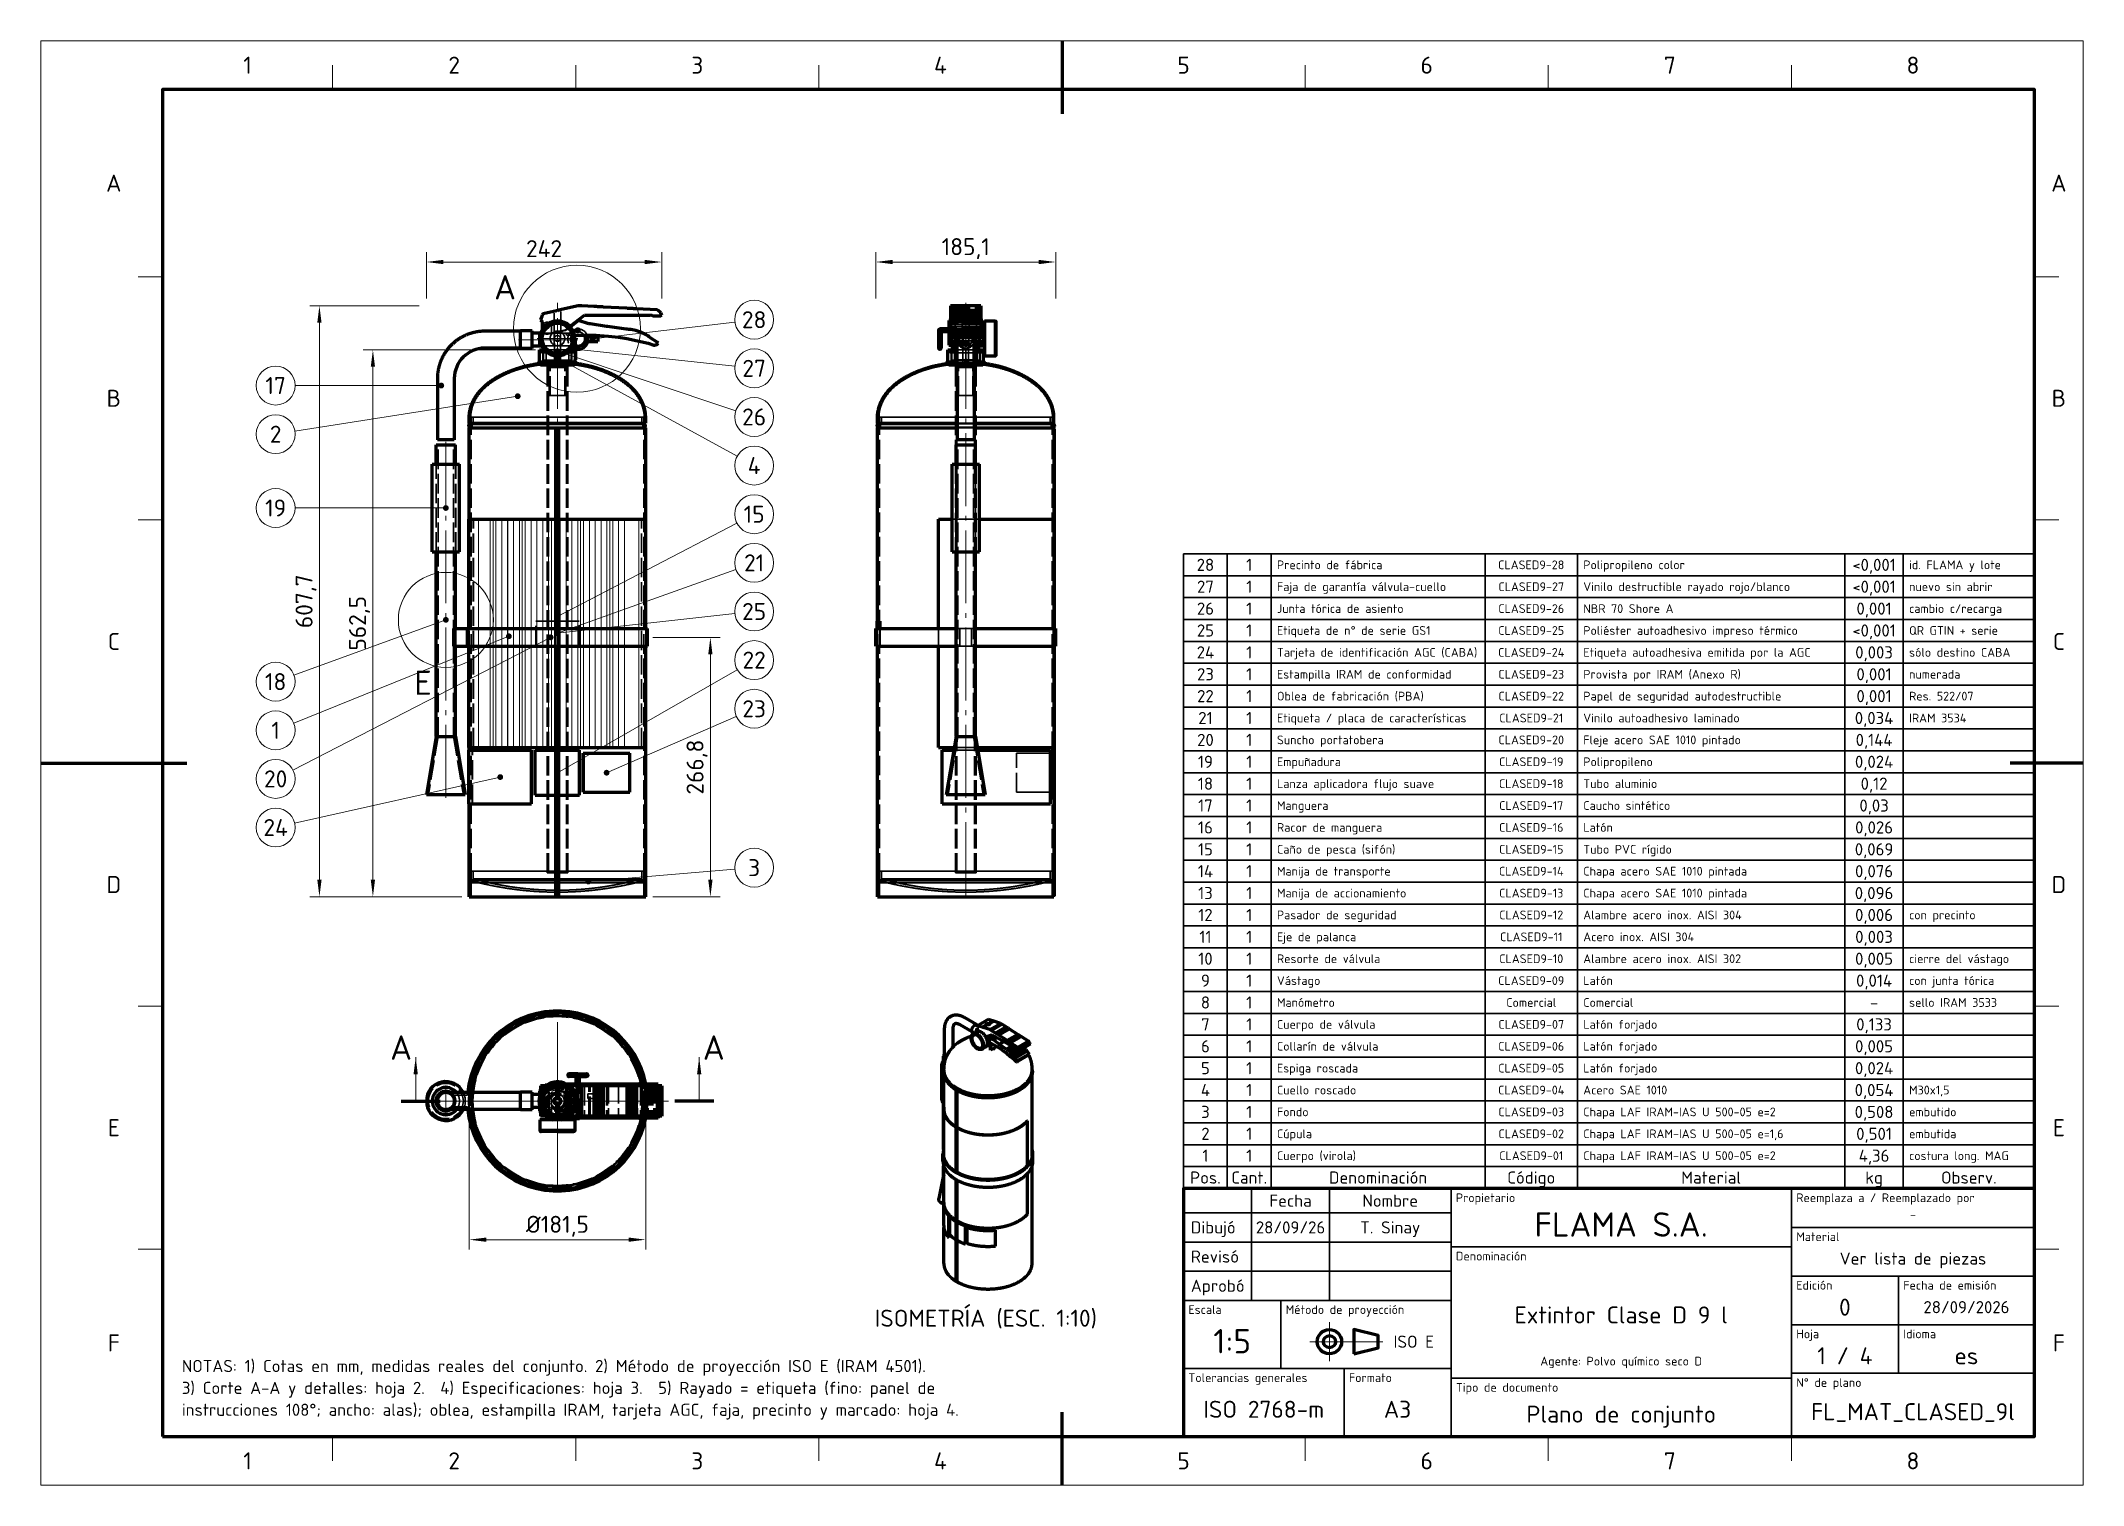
# Paper-space layout 'Hoja1_Conjunto' of a CAD drawing. Header units: millimetres. Extents: x 0 to 420, y 0 to 297.
# The model-space entities are those that its viewports show. They can reach past a viewport. Long polylines and large blocks are cut down to what shows.
import ezdxf
from ezdxf.enums import TextEntityAlignment as Align

# ---------------------------------------------------------------- set-up
doc = ezdxf.new("R2010")
doc.units = ezdxf.units.MM
doc.linetypes.add('IRAM-E-TRAZOS', pattern=[5, 4, -1])
doc.linetypes.add('IRAM-F-TRAZO-PUNTO', pattern=[20, 15, -2, 1, -2])
for name, color, linetype, lineweight in [('01-VISIBLE', 7, 'CONTINUOUS', 70), ('02-OCULTA', 4, 'IRAM-E-TRAZOS', 35), ('03-EJE', 1, 'IRAM-F-TRAZO-PUNTO', 18), ('04-COTA', 3, 'CONTINUOUS', 18), ('05-RAYADO', 8, 'CONTINUOUS', 18), ('06-TEXTO', 7, 'CONTINUOUS', 25), ('07-RECUADRO', 7, 'CONTINUOUS', 70), ('08-FINA', 5, 'CONTINUOUS', 18), ('10-ROTULO', 7, 'CONTINUOUS', 35), ('11-TEXTO-ROTULO', 7, 'CONTINUOUS', 25)]:
    doc.layers.add(name, color=color, linetype=linetype, lineweight=lineweight)
doc.styles.add('ISO3098', font='isocpeur.ttf')
doc.dimstyles.new('FLAMA-IRAM', dxfattribs={"dimtxt": 3.5, "dimasz": 3.5, "dimexe": 2, "dimexo": 1.5, "dimgap": 1, "dimtad": 1, "dimdec": 1, "dimtxsty": 'ISO3098', "dimblk": 'IRAM_FLECHA', "dimblk1": 'IRAM_FLECHA', "dimblk2": 'IRAM_FLECHA', "dimcen": 2.5, "dimclrd": 256, "dimclre": 256, "dimclrt": 256, "dimazin": 3, "dimtfac": 1, "dimtmove": 0, "dimatfit": 3, "dimlwd": 18, "dimlwe": 18})

psp = doc.layouts.new('Hoja1_Conjunto')

msp = doc.modelspace()

# ---------------------------------------------------------------- texts
at = {"layer": '06-TEXTO', "style": 'ISO3098'}
for s, height, p in [('1', 3.5, (42.5, 292)), ('2', 3.5, (85, 292)), ('3', 3.5, (135, 292)), ('4', 3.5, (185, 292)), ('5', 3.5, (235, 292)), ('6', 3.5, (285, 292)), ('7', 3.5, (335, 292)), ('8', 3.5, (385, 292)), ('A', 3.5, (15, 267.75)), ('A', 3.5, (415, 267.75)), ('A', 5, (95.472, 246.325)), ('28', 3.5, (146.692, 239.659)), ('27', 3.5, (146.692, 229.659)), ('17', 3.5, (48.288, 226.114)), ('B', 3.5, (15, 223.5)), ('B', 3.5, (415, 223.5)), ('26', 3.5, (146.692, 219.659)), ('2', 3.5, (48.288, 216.114)), ('4', 3.5, (146.692, 209.659)), ('19', 3.5, (48.288, 200.939)), ('15', 3.5, (146.692, 199.659)), ('21', 3.5, (146.692, 189.659)), ('25', 3.5, (146.692, 179.659)), ('C', 3.5, (15, 173.5)), ('C', 3.5, (415, 173.5)), ('22', 3.5, (146.692, 169.659)), ('18', 3.5, (48.288, 165.229)), ('E', 5, (78.58, 165.002)), ('23', 3.5, (146.692, 159.659)), ('1', 3.5, (48.288, 155.229)), ('20', 3.5, (48.288, 145.229)), ('24', 3.5, (48.288, 135.229)), ('3', 3.5, (146.692, 126.979)), ('D', 3.5, (15, 123.5)), ('D', 3.5, (415, 123.5)), ('A', 5, (74.088, 89.989)), ('A', 5, (138.388, 89.989)), ('E', 3.5, (15, 73.5)), ('E', 3.5, (415, 73.5)), ('ISOMETRÍA (ESC. 1:10)', 3.5, (194.346, 34.329)), ('F', 3.5, (15, 29.25)), ('F', 3.5, (415, 29.25)), ('1', 3.5, (42.5, 5)), ('2', 3.5, (85, 5)), ('3', 3.5, (135, 5)), ('4', 3.5, (185, 5)), ('5', 3.5, (235, 5)), ('6', 3.5, (285, 5)), ('7', 3.5, (335, 5)), ('8', 3.5, (385, 5))]:
    msp.add_text(s, height=height, dxfattribs=at).set_placement(p, align=Align.MIDDLE_CENTER)
for s, p in [('NOTAS: 1) Cotas en mm, medidas reales del conjunto. 2) Método de proyección ISO E (IRAM 4501).', (29, 22.5)), ('3) Corte A-A y detalles: hoja 2.  4) Especificaciones: hoja 3.  5) Rayado = etiqueta (fino: panel de', (29, 18)), ('instrucciones 108°; ancho: alas); oblea, estampilla IRAM, tarjeta AGC, faja, precinto y marcado: hoja 4.', (29, 13.5))]:
    msp.add_text(s, height=2.5, dxfattribs=at).set_placement(p, align=Align.BOTTOM_LEFT)
at = {"layer": '11-TEXTO-ROTULO', "style": 'ISO3098'}
for s, height, p in [('28', 2.5, (239.5, 189.25)), ('1', 2.5, (248.5, 189.25)), ('CLASED9-28', 1.8, (306.5, 189.25)), ('<0,001', 2.5, (377, 189.25)), ('27', 2.5, (239.5, 184.75)), ('1', 2.5, (248.5, 184.75)), ('CLASED9-27', 1.8, (306.5, 184.75)), ('<0,001', 2.5, (377, 184.75)), ('26', 2.5, (239.5, 180.25)), ('1', 2.5, (248.5, 180.25)), ('CLASED9-26', 1.8, (306.5, 180.25)), ('0,001', 2.5, (377, 180.25)), ('25', 2.5, (239.5, 175.75)), ('1', 2.5, (248.5, 175.75)), ('CLASED9-25', 1.8, (306.5, 175.75)), ('<0,001', 2.5, (377, 175.75)), ('24', 2.5, (239.5, 171.25)), ('1', 2.5, (248.5, 171.25)), ('0,003', 2.5, (377, 171.25)), ('23', 2.5, (239.5, 166.75)), ('1', 2.5, (248.5, 166.75)), ('CLASED9-24', 1.8, (306.5, 171.25)), ('0,001', 2.5, (377, 166.75)), ('CLASED9-23', 1.8, (306.5, 166.75)), ('22', 2.5, (239.5, 162.25)), ('1', 2.5, (248.5, 162.25)), ('CLASED9-22', 1.8, (306.5, 162.25)), ('0,001', 2.5, (377, 162.25)), ('21', 2.5, (239.5, 157.75)), ('1', 2.5, (248.5, 157.75)), ('CLASED9-21', 1.8, (306.5, 157.75)), ('0,034', 2.5, (377, 157.75)), ('20', 2.5, (239.5, 153.25)), ('1', 2.5, (248.5, 153.25)), ('CLASED9-20', 1.8, (306.5, 153.25)), ('0,144', 2.5, (377, 153.25)), ('19', 2.5, (239.5, 148.75)), ('1', 2.5, (248.5, 148.75)), ('CLASED9-19', 1.8, (306.5, 148.75)), ('0,024', 2.5, (377, 148.75)), ('18', 2.5, (239.5, 144.25)), ('1', 2.5, (248.5, 144.25)), ('CLASED9-18', 1.8, (306.5, 144.25)), ('0,12', 2.5, (377, 144.25)), ('17', 2.5, (239.5, 139.75)), ('1', 2.5, (248.5, 139.75)), ('CLASED9-17', 1.8, (306.5, 139.75)), ('0,03', 2.5, (377, 139.75)), ('16', 2.5, (239.5, 135.25)), ('1', 2.5, (248.5, 135.25)), ('CLASED9-16', 1.8, (306.5, 135.25)), ('0,026', 2.5, (377, 135.25)), ('15', 2.5, (239.5, 130.75)), ('1', 2.5, (248.5, 130.75)), ('CLASED9-15', 1.8, (306.5, 130.75)), ('0,069', 2.5, (377, 130.75)), ('14', 2.5, (239.5, 126.25)), ('1', 2.5, (248.5, 126.25)), ('CLASED9-14', 1.8, (306.5, 126.25)), ('0,076', 2.5, (377, 126.25)), ('13', 2.5, (239.5, 121.75)), ('1', 2.5, (248.5, 121.75)), ('CLASED9-13', 1.8, (306.5, 121.75)), ('0,096', 2.5, (377, 121.75)), ('12', 2.5, (239.5, 117.25)), ('1', 2.5, (248.5, 117.25)), ('CLASED9-12', 1.8, (306.5, 117.25)), ('0,006', 2.5, (377, 117.25)), ('11', 2.5, (239.5, 112.75)), ('1', 2.5, (248.5, 112.75)), ('CLASED9-11', 1.8, (306.5, 112.75)), ('0,003', 2.5, (377, 112.75)), ('10', 2.5, (239.5, 108.25)), ('1', 2.5, (248.5, 108.25)), ('0,005', 2.5, (377, 108.25)), ('9', 2.5, (239.5, 103.75)), ('1', 2.5, (248.5, 103.75)), ('CLASED9-10', 1.8, (306.5, 108.25)), ('0,014', 2.5, (377, 103.75)), ('CLASED9-09', 1.8, (306.5, 103.75)), ('8', 2.5, (239.5, 99.25)), ('1', 2.5, (248.5, 99.25)), ('Comercial', 1.8, (306.5, 99.25)), ('-', 2.5, (377, 99.25)), ('7', 2.5, (239.5, 94.75)), ('1', 2.5, (248.5, 94.75)), ('CLASED9-07', 1.8, (306.5, 94.75)), ('0,133', 2.5, (377, 94.75)), ('6', 2.5, (239.5, 90.25)), ('1', 2.5, (248.5, 90.25)), ('CLASED9-06', 1.8, (306.5, 90.25)), ('0,005', 2.5, (377, 90.25)), ('5', 2.5, (239.5, 85.75)), ('1', 2.5, (248.5, 85.75)), ('CLASED9-05', 1.8, (306.5, 85.75)), ('0,024', 2.5, (377, 85.75)), ('4', 2.5, (239.5, 81.25)), ('1', 2.5, (248.5, 81.25)), ('CLASED9-04', 1.8, (306.5, 81.25)), ('0,054', 2.5, (377, 81.25)), ('3', 2.5, (239.5, 76.75)), ('1', 2.5, (248.5, 76.75)), ('CLASED9-03', 1.8, (306.5, 76.75)), ('0,508', 2.5, (377, 76.75)), ('2', 2.5, (239.5, 72.25)), ('1', 2.5, (248.5, 72.25)), ('CLASED9-02', 1.8, (306.5, 72.25)), ('0,501', 2.5, (377, 72.25)), ('1', 2.5, (239.5, 67.75)), ('1', 2.5, (248.5, 67.75)), ('CLASED9-01', 1.8, (306.5, 67.75)), ('4,36', 2.5, (377, 67.75)), ('Pos.', 2.5, (239.5, 63.25)), ('Cant.', 2.5, (248.5, 63.25)), ('Denominación', 2.5, (275, 63.25)), ('Código', 2.5, (306.5, 63.25)), ('Material', 2.5, (343.5, 63.25)), ('kg', 2.5, (377, 63.25)), ('Observ.', 2.5, (396.5, 63.25)), ('Fecha', 2.5, (257, 58.5)), ('Nombre', 2.5, (277.5, 58.5)), ('FLAMA S.A.', 5, (325, 53.6)), ('-', 1.8, (385, 55.6)), ('28/09/26', 2.5, (257, 53)), ('T. Sinay', 2.5, (277.5, 53)), ('Ver lista de piezas', 2.5, (385, 46.6)), ('0', 3.5, (371, 36.6)), ('28/09/2026', 2.5, (396, 36.6)), ('Extintor Clase D 9 l', 3.5, (325, 35)), ('1:5', 5, (245, 29.6)), ('Agente: Polvo químico seco D', 1.8, (325, 25.5)), ('1 / 4', 3.5, (371, 26.6)), ('es', 3.5, (396, 26.6)), ('ISO 2768-m', 3.5, (251.5, 15.6)), ('A3', 3.5, (279, 15.6)), ('FL_MAT_CLASED_9l', 3.5, (385, 15.1)), ('Plano de conjunto', 3.5, (325, 14.6))]:
    msp.add_text(s, height=height, dxfattribs=at).set_placement(p, align=Align.MIDDLE_CENTER)
for s, height, p in [('Precinto de fábrica', 1.8, (254.2, 189.25)), ('Polipropileno color', 1.8, (317.2, 189.25)), ('id. FLAMA y lote', 1.8, (384.2, 189.25)), ('Faja de garantía válvula-cuello', 1.8, (254.2, 184.75)), ('Vinilo destructible rayado rojo/blanco', 1.8, (317.2, 184.75)), ('nuevo sin abrir', 1.8, (384.2, 184.75)), ('Junta tórica de asiento', 1.8, (254.2, 180.25)), ('NBR 70 Shore A', 1.8, (317.2, 180.25)), ('cambio c/recarga', 1.8, (384.2, 180.25)), ('Etiqueta de n° de serie GS1', 1.8, (254.2, 175.75)), ('Poliéster autoadhesivo impreso térmico', 1.8, (317.2, 175.75)), ('QR GTIN + serie', 1.8, (384.2, 175.75)), ('Tarjeta de identificación AGC (CABA)', 1.8, (254.2, 171.25)), ('Etiqueta autoadhesiva emitida por la AGC', 1.8, (317.2, 171.25)), ('sólo destino CABA', 1.8, (384.2, 171.25)), ('Estampilla IRAM de conformidad', 1.8, (254.2, 166.75)), ('Provista por IRAM (Anexo R)', 1.8, (317.2, 166.75)), ('numerada', 1.8, (384.2, 166.75)), ('Oblea de fabricación (PBA)', 1.8, (254.2, 162.25)), ('Papel de seguridad autodestructible', 1.8, (317.2, 162.25)), ('Res. 522/07', 1.8, (384.2, 162.25)), ('Etiqueta / placa de características', 1.8, (254.2, 157.75)), ('Vinilo autoadhesivo laminado', 1.8, (317.2, 157.75)), ('IRAM 3534', 1.8, (384.2, 157.75)), ('Suncho portatobera', 1.8, (254.2, 153.25)), ('Fleje acero SAE 1010 pintado', 1.8, (317.2, 153.25)), ('Empuñadura', 1.8, (254.2, 148.75)), ('Polipropileno', 1.8, (317.2, 148.75)), ('Lanza aplicadora flujo suave', 1.8, (254.2, 144.25)), ('Tubo aluminio', 1.8, (317.2, 144.25)), ('Manguera', 1.8, (254.2, 139.75)), ('Caucho sintético', 1.8, (317.2, 139.75)), ('Racor de manguera', 1.8, (254.2, 135.25)), ('Latón', 1.8, (317.2, 135.25)), ('Caño de pesca (sifón)', 1.8, (254.2, 130.75)), ('Tubo PVC rígido', 1.8, (317.2, 130.75)), ('Manija de transporte', 1.8, (254.2, 126.25)), ('Chapa acero SAE 1010 pintada', 1.8, (317.2, 126.25)), ('Manija de accionamiento', 1.8, (254.2, 121.75)), ('Chapa acero SAE 1010 pintada', 1.8, (317.2, 121.75)), ('Pasador de seguridad', 1.8, (254.2, 117.25)), ('Alambre acero inox. AISI 304', 1.8, (317.2, 117.25)), ('con precinto', 1.8, (384.2, 117.25)), ('Eje de palanca', 1.8, (254.2, 112.75)), ('Acero inox. AISI 304', 1.8, (317.2, 112.75)), ('Resorte de válvula', 1.8, (254.2, 108.25)), ('Alambre acero inox. AISI 302', 1.8, (317.2, 108.25)), ('cierre del vástago', 1.8, (384.2, 108.25)), ('Vástago', 1.8, (254.2, 103.75)), ('Latón', 1.8, (317.2, 103.75)), ('con junta tórica', 1.8, (384.2, 103.75)), ('Manómetro', 1.8, (254.2, 99.25)), ('Comercial', 1.8, (317.2, 99.25)), ('sello IRAM 3533', 1.8, (384.2, 99.25)), ('Cuerpo de válvula', 1.8, (254.2, 94.75)), ('Latón forjado', 1.8, (317.2, 94.75)), ('Collarín de válvula', 1.8, (254.2, 90.25)), ('Latón forjado', 1.8, (317.2, 90.25)), ('Espiga roscada', 1.8, (254.2, 85.75)), ('Latón forjado', 1.8, (317.2, 85.75)), ('Cuello roscado', 1.8, (254.2, 81.25)), ('Acero SAE 1010', 1.8, (317.2, 81.25)), ('M30x1,5', 1.8, (384.2, 81.25)), ('Fondo', 1.8, (254.2, 76.75)), ('Chapa LAF IRAM-IAS U 500-05 e=2', 1.8, (317.2, 76.75)), ('embutido', 1.8, (384.2, 76.75)), ('Cúpula', 1.8, (254.2, 72.25)), ('Chapa LAF IRAM-IAS U 500-05 e=1,6', 1.8, (317.2, 72.25)), ('embutida', 1.8, (384.2, 72.25)), ('Cuerpo (virola)', 1.8, (254.2, 67.75)), ('Chapa LAF IRAM-IAS U 500-05 e=2', 1.8, (317.2, 67.75)), ('costura long. MAG', 1.8, (384.2, 67.75)), ('Dibujó', 2.5, (236.5, 53)), ('Revisó', 2.5, (236.5, 47)), ('Aprobó', 2.5, (236.5, 41))]:
    msp.add_text(s, height=height, dxfattribs=at).set_placement(p, align=Align.MIDDLE_LEFT)
for s, p in [('Propietario', (291, 60)), ('Reemplaza a / Reemplazado por', (361, 60)), ('Material', (361, 52)), ('Denominación', (291, 48)), ('Edición', (361, 42)), ('Fecha de emisión', (383, 42)), ('Escala', (236, 37)), ('Método de proyección', (256, 37)), ('Hoja', (361, 32)), ('Idioma', (383, 32)), ('Tolerancias generales', (236, 23)), ('Formato', (269, 23)), ('Tipo de documento', (291, 21)), ('N° de plano', (361, 22))]:
    msp.add_text(s, height=1.8, dxfattribs=at).set_placement(p, align=Align.TOP_LEFT)
msp.add_text('ISO E', height=2.5, dxfattribs=at).set_placement((286.5, 29.5), align=Align.MIDDLE_RIGHT)

# ---------------------------------------------------------------- blocks, each defined once
blk = doc.blocks.new('IRAM_FLECHA')
blk.add_solid([(0, 0), (-1, 0.125), (-1, -0.125)])

# ---------------------------------------------------------------- dimensions: what is measured, and where the dimension line sits
at = {"layer": '04-COTA'}
for base, p1, p2, override in [((79.288, 251.521), (79.288, 242.521), (127.692, 242.521), {"dimlfac": 5}), ((171.692, 251.521), (171.692, 242.521), (208.712, 242.521), {"dimlfac": 5}), ((88.088, 50.479), (88.088, 78.989), (124.388, 78.989), {"dimlfac": 5, "dimpost": '%%c<>'})]:
    msp.add_linear_dim(base=base, p1=p1, p2=p2, dimstyle='FLAMA-IRAM', override=override, dxfattribs=at).render()
for base, p1, p2 in [((57.288, 120.979), (79.288, 120.979), (79.288, 242.521)), ((68.288, 120.979), (88.088, 120.979), (103.238, 233.479)), ((137.692, 120.979), (124.388, 120.979), (124.388, 174.339))]:
    msp.add_linear_dim(base=base, p1=p1, p2=p2, angle=90, dimstyle='FLAMA-IRAM', override={"dimlfac": 5}, dxfattribs=at).render()

# ---------------------------------------------------------------- hatches: boundary and pattern name
at = {"layer": '05-RAYADO'}
h = msp.add_hatch(dxfattribs=at)
h.set_pattern_fill('ANSI31', scale=0.94488, angle=45)
h.paths.add_polyline_path([(123.5, 151.705), (123.5, 198.664), (88.976, 198.664), (88.976, 151.705)])
h = msp.add_hatch(dxfattribs=at)
h.set_pattern_fill('ANSI31', scale=0.377953, angle=45)
h.paths.add_polyline_path([(120.922, 151.705), (120.922, 198.664), (91.554, 198.664), (91.554, 151.705)])
at = {"layer": '08-FINA'}
h = msp.add_hatch(color=7, dxfattribs=at)
h.dxf.hatch_style = 1
edge = h.paths.add_edge_path()
edge.add_arc((113.518, 235.699), 0.6, 0, 360)
h = msp.add_hatch(color=7, dxfattribs=at)
h.dxf.hatch_style = 1
edge = h.paths.add_edge_path()
edge.add_arc((106.238, 233.179), 0.6, 0, 360)
h = msp.add_hatch(color=7, dxfattribs=at)
h.dxf.hatch_style = 1
edge = h.paths.add_edge_path()
edge.add_arc((106.238, 231.818), 0.6, 0, 360)
h = msp.add_hatch(color=7, dxfattribs=at)
h.dxf.hatch_style = 1
edge = h.paths.add_edge_path()
edge.add_arc((109.904, 233.609), 0.6, 0, 360)
h = msp.add_hatch(color=7, dxfattribs=at)
h.dxf.hatch_style = 1
edge = h.paths.add_edge_path()
edge.add_arc((82.348, 226.114), 0.6, 0, 360)
h = msp.add_hatch(color=7, dxfattribs=at)
h.dxf.hatch_style = 1
edge = h.paths.add_edge_path()
edge.add_arc((98.07, 223.92), 0.6, 0, 360)
h = msp.add_hatch(color=7, dxfattribs=at)
h.dxf.hatch_style = 1
edge = h.paths.add_edge_path()
edge.add_arc((83.288, 200.939), 0.6, 0, 360)
h = msp.add_hatch(color=7, dxfattribs=at)
h.dxf.hatch_style = 1
edge = h.paths.add_edge_path()
edge.add_arc((83.288, 177.939), 0.6, 0, 360)
h = msp.add_hatch(color=7, dxfattribs=at)
h.dxf.hatch_style = 1
edge = h.paths.add_edge_path()
edge.add_arc((106.238, 178.629), 0.6, 0, 360)
h = msp.add_hatch(color=7, dxfattribs=at)
h.dxf.hatch_style = 1
edge = h.paths.add_edge_path()
edge.add_arc((96.255, 174.555), 0.6, 0, 360)
h = msp.add_hatch(color=7, dxfattribs=at)
h.dxf.hatch_style = 1
edge = h.paths.add_edge_path()
edge.add_arc((104.843, 174.339), 0.6, 0, 360)
h = msp.add_hatch(color=7, dxfattribs=at)
h.dxf.hatch_style = 1
edge = h.paths.add_edge_path()
edge.add_arc((106.238, 175.185), 0.6, 0, 360)
h = msp.add_hatch(color=7, dxfattribs=at)
h.dxf.hatch_style = 1
edge = h.paths.add_edge_path()
edge.add_arc((106.238, 175.185), 0.6, 0, 360)
h = msp.add_hatch(color=7, dxfattribs=at)
h.dxf.hatch_style = 1
edge = h.paths.add_edge_path()
edge.add_arc((106.238, 146.505), 0.6, 0, 360)
h = msp.add_hatch(color=7, dxfattribs=at)
h.dxf.hatch_style = 1
edge = h.paths.add_edge_path()
edge.add_arc((116.35, 146.505), 0.6, 0, 360)
h = msp.add_hatch(color=7, dxfattribs=at)
h.dxf.hatch_style = 1
edge = h.paths.add_edge_path()
edge.add_arc((94.473, 145.605), 0.6, 0, 360)
h = msp.add_hatch(color=7, dxfattribs=at)
h.dxf.hatch_style = 1
edge = h.paths.add_edge_path()
edge.add_arc((112.591, 124.109), 0.6, 0, 360)
h = msp.add_hatch(color=7, dxfattribs=at)
h.dxf.hatch_style = 1
h.paths.add_polyline_path([(77.088, 87.989), (76.65, 84.489), (77.525, 84.489)])
h = msp.add_hatch(color=7, dxfattribs=at)
h.dxf.hatch_style = 1
h.paths.add_polyline_path([(135.388, 87.989), (134.951, 84.489), (135.826, 84.489)])

# ---------------------------------------------------------------- linework, layer by layer
at = {"layer": '01-VISIBLE'}
for p, q in [((103.038, 240.337), (102.766, 239.659)), ((102.766, 239.659), (103.106, 239.287)), ((103.106, 240.675), (103.038, 240.337)), ((103.292, 240.861), (103.106, 240.675)), ((106.034, 241.505), (103.292, 240.861)), ((106.136, 241.505), (106.034, 241.505)), ((106.238, 241.437), (106.136, 241.505)), ((106.374, 241.573), (106.238, 241.437)), ((106.476, 241.607), (106.374, 241.573)), ((110.506, 242.521), (106.476, 241.607)), ((108.829, 238.297), (111.792, 240.591)), ((110.54, 239.507), (108.909, 238.212)), ((111.25, 242.521), (110.506, 242.521)), ((112.706, 238.797), (110.54, 239.507)), ((111.284, 242.487), (111.25, 242.521)), ((113.722, 242.385), (111.284, 242.487)), ((111.792, 240.591), (125.338, 240.591)), ((113.756, 242.353), (113.722, 242.385)), ((114.366, 242.353), (113.756, 242.353)), ((114.4, 242.319), (114.366, 242.353)), ((114.976, 242.319), (114.4, 242.319)), ((115.01, 242.285), (114.976, 242.319)), ((115.586, 242.285), (115.01, 242.285)), ((115.62, 242.251), (115.586, 242.285)), ((120.53, 242.013), (115.62, 242.251)), ((120.564, 241.979), (120.53, 242.013)), ((121.174, 241.979), (120.564, 241.979)), ((121.208, 241.945), (121.174, 241.979)), ((121.782, 241.945), (121.208, 241.945)), ((121.816, 241.911), (121.782, 241.945)), ((122.392, 241.911), (121.816, 241.911)), ((122.426, 241.877), (122.392, 241.911)), ((126.728, 241.675), (122.426, 241.877)), ((125.338, 240.591), (125.406, 240.625)), ((125.406, 240.625), (125.678, 240.557)), ((125.678, 240.557), (125.846, 240.421)), ((125.846, 240.421), (127.506, 240.421)), ((126.964, 241.573), (126.728, 241.675)), ((127.49, 241.049), (126.964, 241.573)), ((127.692, 240.607), (127.49, 241.049)), ((127.506, 240.421), (127.692, 240.607)), ((187.002, 239.507), (186.702, 239.507)), ((186.702, 239.507), (186.702, 237.679)), ((187.002, 238.637), (187.002, 239.507)), ((187.002, 239.496), (187.102, 239.496)), ((193.302, 242.521), (187.102, 242.521)), ((187.102, 242.521), (187.102, 241.607)), ((187.102, 241.607), (189.544, 241.607)), ((187.102, 241.607), (187.102, 241.573)), ((187.102, 241.573), (187.102, 241.505)), ((187.102, 241.573), (189.515, 241.573)), ((187.102, 241.505), (187.102, 240.861)), ((187.102, 241.505), (189.532, 241.505)), ((187.102, 240.861), (187.102, 240.675)), ((187.102, 240.861), (193.302, 240.861)), ((187.102, 240.675), (187.102, 240.337)), ((187.102, 240.675), (193.302, 240.675)), ((187.102, 240.337), (187.102, 239.659)), ((187.102, 240.337), (193.302, 240.337)), ((187.102, 239.659), (187.102, 239.287)), ((187.102, 239.659), (193.302, 239.659)), ((190.86, 241.607), (193.302, 241.607)), ((190.872, 241.505), (193.302, 241.505)), ((190.889, 241.573), (193.302, 241.573)), ((193.302, 242.521), (193.302, 241.607)), ((193.302, 241.607), (193.302, 241.573)), ((193.302, 241.573), (193.302, 241.505)), ((193.302, 241.505), (193.302, 240.861)), ((193.302, 240.861), (193.302, 240.675)), ((193.302, 240.675), (193.302, 240.337)), ((193.302, 240.337), (193.302, 239.659)), ((193.302, 239.659), (193.302, 239.287)), ((193.302, 239.496), (193.402, 239.496)), ((193.702, 239.507), (193.402, 239.507)), ((193.402, 238.637), (193.402, 239.507)), ((193.702, 239.507), (193.702, 237.679)), ((98.658, 237.289), (91.288, 237.289)), ((101.058, 237.349), (98.658, 237.349)), ((102.638, 236.859), (101.058, 236.859)), ((102.638, 234.299), (102.638, 236.859)), ((103.106, 239.287), (103.106, 237.574)), ((109.772, 236.484), (114.23, 236.459)), ((109.838, 234.299), (109.838, 236.483)), ((109.844, 235.839), (109.884, 235.84)), ((109.924, 233.479), (109.844, 235.839)), ((109.884, 235.84), (109.964, 233.479)), ((112.518, 236.199), (114.518, 236.199)), ((112.944, 238.797), (112.706, 238.797)), ((116.296, 238.289), (112.944, 238.797)), ((114.23, 236.459), (114.264, 236.425)), ((114.264, 236.425), (114.942, 236.425)), ((114.942, 236.425), (114.976, 236.391)), ((114.976, 236.391), (116.77, 236.289)), ((116.534, 238.289), (116.296, 238.289)), ((120.36, 237.713), (116.534, 238.289)), ((116.77, 236.289), (118.802, 236.053)), ((118.802, 236.053), (120.53, 235.781)), ((120.598, 237.713), (120.36, 237.713)), ((120.53, 235.781), (122.732, 235.341)), ((120.868, 237.645), (120.598, 237.713)), ((121.308, 237.645), (120.868, 237.645)), ((122.392, 237.407), (121.308, 237.645)), ((123.306, 237.103), (122.392, 237.407)), ((122.732, 235.341), (124.898, 234.799)), ((124.458, 236.561), (123.306, 237.103)), ((124.864, 236.323), (124.458, 236.561)), ((125.068, 236.121), (124.864, 236.323)), ((125.474, 235.849), (125.068, 236.121)), ((126.762, 235.037), (125.474, 235.849)), ((186.702, 237.799), (184.902, 237.799)), ((186.702, 237.159), (185.182, 237.159)), ((186.702, 237.679), (187.102, 237.679)), ((186.702, 237.679), (186.702, 237.509)), ((186.702, 237.509), (187.002, 237.509)), ((186.702, 237.509), (186.702, 237.239)), ((186.702, 237.239), (187.002, 237.239)), ((186.702, 237.239), (186.702, 237.051)), ((186.702, 237.051), (187.102, 237.051)), ((186.702, 237.051), (186.702, 236.865)), ((186.702, 236.865), (186.702, 236.679)), ((186.702, 236.865), (187.102, 236.865)), ((186.702, 236.679), (187.102, 236.679)), ((186.702, 236.679), (186.702, 236.493)), ((186.702, 236.493), (187.402, 236.493)), ((186.702, 236.493), (186.702, 236.459)), ((186.702, 236.459), (186.702, 236.425)), ((186.702, 236.459), (187.402, 236.459)), ((186.702, 236.425), (186.702, 236.391)), ((186.702, 236.425), (187.402, 236.425)), ((186.702, 236.391), (186.702, 236.289)), ((186.702, 236.391), (187.402, 236.391)), ((186.702, 236.289), (186.702, 236.053)), ((186.702, 236.289), (187.402, 236.289)), ((186.702, 236.053), (186.702, 235.781)), ((186.702, 236.053), (187.402, 236.053)), ((186.702, 235.781), (186.702, 235.341)), ((186.702, 235.781), (187.402, 235.781)), ((186.702, 235.341), (186.702, 234.799)), ((186.702, 235.341), (187.402, 235.341)), ((187.102, 238.637), (186.902, 238.637)), ((187.102, 237.837), (186.902, 237.837)), ((187.002, 237.667), (187.102, 237.667)), ((187.002, 237.509), (187.002, 237.667)), ((187.002, 237.239), (187.002, 237.509)), ((187.102, 237.482), (187.002, 237.482)), ((187.102, 237.475), (187.002, 237.475)), ((187.102, 237.469), (187.002, 237.469)), ((187.102, 237.464), (187.002, 237.464)), ((187.102, 237.46), (187.002, 237.46)), ((187.002, 237.107), (187.002, 237.239)), ((187.102, 237.107), (187.002, 237.107)), ((187.102, 239.287), (187.102, 236.985)), ((187.102, 239.287), (193.302, 239.287)), ((187.102, 236.985), (187.102, 236.797)), ((187.102, 236.985), (189.117, 236.985)), ((187.102, 236.797), (187.102, 236.663)), ((187.102, 236.797), (187.415, 236.797)), ((187.102, 236.663), (187.402, 236.663)), ((187.402, 234.299), (187.402, 236.763)), ((188.002, 236.859), (188.002, 236.898)), ((189.01, 236.898), (188.002, 236.898)), ((188.968, 236.859), (188.202, 236.859)), ((188.968, 236.859), (188.202, 236.859)), ((191.287, 236.985), (193.302, 236.985)), ((192.402, 236.898), (191.394, 236.898)), ((192.202, 236.859), (191.436, 236.859)), ((192.202, 236.859), (191.436, 236.859)), ((192.402, 236.859), (192.402, 236.898)), ((192.989, 236.797), (193.302, 236.797)), ((193.002, 234.299), (193.002, 236.763)), ((193.002, 236.663), (193.302, 236.663)), ((193.302, 239.287), (193.302, 236.985)), ((193.502, 238.637), (193.302, 238.637)), ((193.502, 237.837), (193.302, 237.837)), ((193.302, 237.679), (193.702, 237.679)), ((193.302, 237.667), (193.402, 237.667)), ((193.402, 237.482), (193.302, 237.482)), ((193.402, 237.475), (193.302, 237.475)), ((193.402, 237.469), (193.302, 237.469)), ((193.402, 237.464), (193.302, 237.464)), ((193.402, 237.46), (193.302, 237.46)), ((193.302, 237.299), (193.802, 237.299)), ((193.302, 236.985), (193.302, 236.797)), ((193.302, 236.797), (193.302, 236.663)), ((193.402, 237.509), (193.402, 237.667)), ((193.402, 237.299), (193.402, 237.509)), ((193.402, 237.509), (193.702, 237.509)), ((193.802, 237.799), (193.702, 237.799)), ((193.702, 237.679), (193.702, 237.509)), ((193.702, 237.509), (193.702, 237.299)), ((193.802, 236.399), (194.042, 236.399)), ((194.042, 239.399), (196.242, 239.399)), ((98.658, 233.809), (91.288, 233.809)), ((101.058, 233.749), (98.658, 233.749)), ((102.838, 234.239), (101.058, 234.239)), ((102.558, 230.935), (102.558, 233.479)), ((109.913, 231.079), (109.913, 231.479)), ((109.918, 231.479), (109.918, 233.479)), ((109.918, 230.935), (109.918, 231.079)), ((109.924, 231.379), (109.924, 233.479)), ((109.964, 231.379), (109.924, 231.379)), ((109.964, 233.479), (109.964, 231.379)), ((112.518, 235.199), (114.518, 235.199)), ((124.898, 234.799), (126.084, 234.427)), ((126.084, 234.427), (126.288, 234.427)), ((126.288, 234.427), (126.728, 234.597)), ((126.728, 234.597), (126.982, 234.817)), ((126.982, 234.817), (126.762, 235.037)), ((186.522, 230.935), (186.522, 233.479)), ((186.702, 234.799), (186.702, 234.427)), ((186.702, 234.799), (187.402, 234.799)), ((186.702, 234.427), (187.402, 234.427)), ((187.482, 233.479), (187.482, 234.299)), ((188.462, 234.299), (188.202, 234.299)), ((192.202, 234.299), (191.942, 234.299)), ((192.922, 233.479), (192.922, 234.299)), ((193.002, 234.299), (193.802, 234.299)), ((193.802, 235.199), (194.042, 235.199)), ((193.882, 230.679), (193.882, 233.479)), ((194.042, 232.199), (196.242, 232.199)), ((81.548, 227.549), (81.548, 214.939)), ((85.028, 227.549), (85.028, 214.939)), ((188.462, 227.549), (188.462, 214.939)), ((191.942, 227.549), (191.942, 214.939)), ((88.088, 218.391), (88.088, 219.591)), ((124.388, 218.391), (124.388, 219.591)), ((172.052, 218.391), (172.052, 219.591)), ((208.352, 218.391), (208.352, 219.591)), ((88.169, 217.594), (88.088, 217.391)), ((88.088, 198.664), (88.088, 217.391)), ((88.488, 218.391), (88.416, 218.211)), ((105.938, 176.139), (105.938, 217.191)), ((105.938, 217.191), (106.538, 217.191)), ((106.538, 176.139), (106.538, 217.191)), ((124.06, 218.211), (123.988, 218.391)), ((124.388, 198.664), (124.388, 217.391)), ((172.133, 217.594), (172.052, 217.391)), ((172.052, 177.685), (172.052, 217.391)), ((172.452, 218.391), (172.38, 218.211)), ((207.952, 218.391), (208.024, 218.211)), ((208.271, 217.594), (208.352, 217.391)), ((208.352, 217.191), (208.352, 217.391)), ((208.472, 176.139), (208.472, 217.191)), ((81.288, 209.939), (81.288, 213.939)), ((85.288, 209.939), (85.288, 213.939)), ((188.202, 209.939), (188.202, 213.939)), ((192.202, 209.939), (192.202, 213.939)), ((80.488, 191.939), (80.488, 209.939)), ((86.088, 191.939), (86.088, 209.939)), ((187.402, 191.939), (187.402, 209.939)), ((193.002, 191.939), (193.002, 209.939)), ((88.028, 176.139), (88.028, 198.664)), ((124.448, 176.139), (124.448, 198.664)), ((184.575, 176.139), (184.575, 198.664)), ((81.288, 153.939), (81.288, 191.939)), ((85.288, 176.139), (85.288, 191.939)), ((188.202, 153.939), (188.202, 191.939)), ((192.202, 153.939), (192.202, 191.939)), ((171.992, 176.139), (171.992, 177.685)), ((172.549, 176.139), (172.549, 177.685)), ((172.607, 177.685), (172.549, 177.685)), ((172.607, 176.139), (172.607, 177.685)), ((84.938, 176.139), (87.767, 176.139)), ((84.938, 172.539), (84.938, 176.139)), ((84.938, 172.539), (87.767, 172.539)), ((85.288, 153.939), (85.288, 172.539)), ((87.767, 172.539), (87.767, 176.139)), ((88.028, 151.705), (88.028, 172.539)), ((105.938, 121.179), (105.938, 172.539)), ((106.538, 121.179), (106.538, 172.539)), ((124.448, 151.705), (124.448, 172.539)), ((124.748, 172.539), (124.748, 176.139)), ((171.692, 172.539), (171.692, 176.139)), ((172.052, 120.979), (172.052, 172.539)), ((184.575, 151.705), (184.575, 172.539)), ((208.472, 121.179), (208.472, 172.539)), ((208.712, 172.539), (208.712, 176.139)), ((81.288, 153.939), (79.288, 141.939)), ((85.288, 153.939), (87.288, 141.939)), ((88.088, 151.105), (88.088, 151.705)), ((124.388, 120.979), (124.388, 151.705)), ((188.202, 153.939), (186.202, 141.939)), ((192.202, 153.939), (194.202, 141.939)), ((88.028, 140.105), (88.028, 151.105)), ((100.9, 140.105), (100.9, 151.105)), ((100.917, 151.105), (100.9, 151.105)), ((100.917, 140.105), (100.917, 151.105)), ((101.672, 141.905), (101.672, 151.105)), ((110.804, 141.905), (110.804, 151.105)), ((111.559, 150.505), (111.576, 150.505)), ((111.559, 142.505), (111.559, 150.505)), ((111.576, 142.505), (111.576, 150.505)), ((121.142, 142.505), (121.142, 150.505)), ((185.355, 140.105), (185.355, 151.105)), ((207.612, 140.105), (207.612, 151.105)), ((207.772, 151.105), (207.83, 151.105)), ((207.772, 141.905), (207.772, 151.105)), ((207.83, 141.905), (207.83, 151.105)), ((88.088, 120.979), (88.088, 140.105)), ((100.917, 140.105), (100.9, 140.105)), ((111.559, 142.505), (111.576, 142.505)), ((207.772, 141.905), (207.83, 141.905)), ((105.938, 121.179), (106.538, 121.179)), ((208.352, 120.979), (208.352, 121.179)), ((185.791, 93.761), (185.791, 88.613)), ((187.531, 93.761), (187.531, 90.032)), ((191.545, 93.202), (189.055, 94.64)), ((192.415, 94.709), (189.925, 96.147)), ((191.987, 92.913), (191.646, 93.11)), ((192.518, 93.219), (191.74, 92.77)), ((192.548, 94.317), (192.452, 94.096)), ((192.452, 94.096), (192.572, 93.875)), ((192.756, 94.547), (192.546, 94.669)), ((192.572, 94.441), (192.548, 94.317)), ((192.638, 94.479), (192.572, 94.441)), ((192.572, 93.875), (192.572, 93.247)), ((194.83, 95.745), (192.638, 94.479)), ((193.607, 94.182), (192.638, 94.479)), ((192.75, 93.377), (192.821, 93.418)), ((194.467, 94.678), (193.607, 94.182)), ((193.643, 94.162), (193.607, 94.182)), ((194.495, 94.653), (193.643, 94.162)), ((193.679, 94.113), (193.643, 94.162)), ((193.728, 94.141), (193.679, 94.113)), ((194.581, 94.633), (193.728, 94.141)), ((193.764, 94.134), (193.728, 94.141)), ((194.627, 94.632), (193.764, 94.134)), ((195.188, 93.684), (193.764, 94.134)), ((194.301, 92.209), (195.643, 92.634)), ((194.494, 92.199), (195.165, 92.426)), ((195.799, 95.448), (194.83, 95.745)), ((195.799, 95.448), (194.94, 94.952)), ((195.835, 95.427), (194.984, 94.936)), ((195.059, 92.365), (195.165, 92.426)), ((195.92, 95.406), (195.066, 94.914)), ((195.956, 95.399), (195.092, 94.901)), ((195.165, 92.426), (195.177, 92.415)), ((195.45, 92.573), (195.177, 92.415)), ((195.188, 93.684), (197.38, 94.95)), ((195.451, 93.532), (195.188, 93.684)), ((195.451, 93.532), (197.643, 94.798)), ((195.463, 93.512), (195.451, 93.532)), ((195.463, 93.512), (197.656, 94.777)), ((196.325, 92.972), (195.463, 93.512)), ((195.643, 92.634), (200.432, 89.869)), ((195.835, 95.427), (195.799, 95.448)), ((195.871, 95.378), (195.835, 95.427)), ((195.956, 95.399), (195.92, 95.406)), ((197.38, 94.95), (195.956, 95.399)), ((198.517, 94.238), (196.325, 92.972)), ((196.337, 92.952), (196.325, 92.972)), ((198.529, 94.218), (196.337, 92.952)), ((196.553, 92.828), (196.337, 92.952)), ((198.745, 94.093), (196.553, 92.828)), ((196.565, 92.807), (196.553, 92.828)), ((198.757, 94.073), (196.565, 92.807)), ((196.769, 92.689), (196.565, 92.807)), ((198.961, 93.955), (196.769, 92.689)), ((196.781, 92.669), (196.769, 92.689)), ((198.973, 93.934), (196.781, 92.669)), ((196.984, 92.551), (196.781, 92.669)), ((199.176, 93.817), (196.984, 92.551)), ((196.996, 92.53), (196.984, 92.551)), ((199.189, 93.796), (196.996, 92.53)), ((198.732, 91.431), (196.996, 92.53)), ((197.643, 94.798), (197.38, 94.95)), ((197.656, 94.777), (197.643, 94.798)), ((198.517, 94.238), (197.656, 94.777)), ((198.529, 94.218), (198.517, 94.238)), ((198.745, 94.093), (198.529, 94.218)), ((200.924, 92.696), (198.732, 91.431)), ((200.936, 92.675), (198.744, 91.41)), ((198.757, 94.073), (198.745, 94.093)), ((198.961, 93.955), (198.757, 94.073)), ((201.152, 92.551), (198.96, 91.285)), ((198.973, 93.934), (198.961, 93.955)), ((201.164, 92.53), (198.972, 91.265)), ((199.176, 93.817), (198.973, 93.934)), ((201.367, 92.413), (199.175, 91.147)), ((199.189, 93.796), (199.176, 93.817)), ((200.924, 92.696), (199.189, 93.796)), ((200.936, 92.675), (200.924, 92.696)), ((201.152, 92.551), (200.936, 92.675)), ((201.164, 92.53), (201.152, 92.551)), ((201.367, 92.413), (201.164, 92.53)), ((201.379, 92.392), (201.367, 92.413)), ((185.661, 86.489), (185.661, 88.204)), ((194.318, 90.101), (193.54, 89.652)), ((194.323, 92.171), (194.494, 92.27)), ((194.324, 92.169), (194.507, 92.274)), ((194.325, 92.167), (194.517, 92.278)), ((194.326, 92.165), (194.525, 92.28)), ((194.327, 92.164), (194.53, 92.282)), ((194.334, 92.151), (194.342, 92.151)), ((194.636, 92.315), (194.338, 92.144)), ((194.614, 92.308), (194.342, 92.151)), ((195.059, 92.365), (194.349, 92.125)), ((194.494, 92.199), (194.767, 92.357)), ((194.638, 91.375), (196.364, 90.368)), ((194.68, 90.744), (194.775, 90.689)), ((194.908, 91.676), (194.943, 91.697)), ((195.825, 91.633), (195.059, 92.365)), ((195.068, 91.399), (195.103, 91.42)), ((195.298, 90.294), (195.278, 91.002)), ((195.292, 90.993), (195.312, 90.286)), ((195.298, 89.436), (195.298, 90.294)), ((195.312, 89.428), (195.298, 89.436)), ((195.911, 90.632), (195.312, 90.286)), ((195.312, 90.286), (195.312, 89.428)), ((196.627, 90.188), (195.312, 89.428)), ((195.825, 91.633), (196.601, 92.081)), ((195.909, 91.585), (195.825, 91.633)), ((195.909, 91.585), (196.685, 92.032)), ((197.094, 90.693), (195.909, 91.585)), ((196.004, 89.806), (196.077, 89.848)), ((196.004, 89.726), (196.004, 89.828)), ((196.077, 89.848), (196.077, 89.87)), ((196.077, 89.848), (196.145, 89.808)), ((196.145, 89.808), (196.145, 89.909)), ((196.364, 90.368), (196.376, 90.347)), ((196.376, 90.347), (196.615, 90.208)), ((196.615, 90.208), (196.627, 90.188)), ((196.627, 90.188), (197.262, 89.78)), ((198.049, 91.245), (197.094, 90.693)), ((197.178, 90.644), (197.094, 90.693)), ((198.134, 91.196), (197.178, 90.644)), ((198.531, 89.628), (197.178, 90.644)), ((197.262, 89.78), (197.98, 89.269)), ((197.98, 89.269), (198.591, 88.805)), ((199.69, 90.297), (198.531, 89.628)), ((198.615, 89.58), (198.531, 89.628)), ((198.591, 88.805), (199.37, 88.176)), ((199.774, 90.249), (198.615, 89.58)), ((198.711, 89.497), (198.615, 89.58)), ((199.893, 90.18), (198.711, 89.497)), ((198.866, 89.407), (198.711, 89.497)), ((198.744, 91.41), (198.732, 91.431)), ((198.96, 91.285), (198.744, 91.41)), ((200.049, 90.09), (198.866, 89.407)), ((199.249, 89.089), (198.866, 89.407)), ((198.972, 91.265), (198.96, 91.285)), ((199.175, 91.147), (198.972, 91.265)), ((199.187, 91.127), (199.175, 91.147)), ((201.379, 92.392), (199.187, 91.127)), ((199.391, 91.009), (199.187, 91.127)), ((200.514, 89.819), (199.249, 89.089)), ((199.572, 88.778), (199.249, 89.089)), ((201.583, 92.275), (199.391, 91.009)), ((199.403, 90.988), (199.391, 91.009)), ((201.595, 92.254), (199.403, 90.988)), ((200.924, 90.028), (199.403, 90.988)), ((200.887, 89.537), (199.572, 88.778)), ((199.98, 88.322), (199.572, 88.778)), ((202.455, 89.75), (199.98, 88.322)), ((200.123, 88.141), (199.98, 88.322)), ((202.598, 89.57), (200.123, 88.141)), ((202.67, 89.446), (200.195, 88.017)), ((202.814, 89.252), (200.339, 87.823)), ((200.432, 89.869), (200.456, 89.869)), ((200.456, 89.869), (200.553, 89.785)), ((200.553, 89.785), (200.612, 89.696)), ((200.612, 89.696), (201.199, 89.357)), ((203.269, 88.658), (200.794, 87.229)), ((203.347, 88.523), (200.872, 87.094)), ((203.116, 91.293), (200.924, 90.028)), ((201.007, 89.938), (200.924, 90.028)), ((203.199, 91.203), (201.007, 89.938)), ((201.193, 89.616), (201.007, 89.938)), ((203.385, 90.882), (201.193, 89.616)), ((201.265, 89.395), (201.193, 89.616)), ((201.199, 89.357), (201.265, 89.395)), ((203.457, 90.66), (201.265, 89.395)), ((201.583, 92.275), (201.379, 92.392)), ((201.595, 92.254), (201.583, 92.275)), ((203.116, 91.293), (201.595, 92.254)), ((202.455, 89.75), (202.259, 89.969)), ((202.598, 89.57), (202.455, 89.75)), ((202.67, 89.446), (202.598, 89.57)), ((202.814, 89.252), (202.67, 89.446)), ((203.269, 88.658), (202.814, 89.252)), ((203.199, 91.203), (203.116, 91.293)), ((203.385, 90.882), (203.199, 91.203)), ((203.347, 88.523), (203.269, 88.658)), ((203.457, 90.66), (203.385, 90.882)), ((110.118, 82.489), (110.118, 84.011)), ((110.758, 82.489), (110.758, 84.011)), ((185.261, 79.223), (185.261, 86.571)), ((185.7, 85.337), (185.7, 85.827)), ((185.7, 77.284), (185.7, 84.519)), ((199.37, 88.176), (200.135, 87.512)), ((200.195, 88.017), (200.123, 88.141)), ((200.135, 87.512), (200.555, 87.118)), ((200.339, 87.823), (200.195, 88.017)), ((200.794, 87.229), (200.339, 87.823)), ((200.555, 87.118), (200.627, 87.077)), ((200.627, 87.077), (200.782, 87.056)), ((200.782, 87.056), (200.872, 87.094)), ((200.872, 87.094), (200.794, 87.229)), ((203.85, 85.337), (203.85, 85.827)), ((203.85, 67.662), (203.85, 84.519)), ((98.658, 80.729), (91.288, 80.729)), ((101.058, 80.789), (98.658, 80.789)), ((102.638, 80.299), (101.058, 80.299)), ((102.638, 78.989), (102.638, 80.989)), ((103.038, 82.089), (102.766, 82.089)), ((102.766, 82.089), (102.766, 75.889)), ((103.106, 82.089), (103.038, 82.089)), ((103.038, 82.089), (103.038, 75.889)), ((103.292, 82.089), (103.106, 82.089)), ((103.106, 82.089), (103.106, 75.889)), ((106.034, 82.089), (103.292, 82.089)), ((103.292, 82.089), (103.292, 75.889)), ((103.692, 82.089), (103.692, 82.289)), ((104.492, 82.089), (104.492, 82.289)), ((106.136, 82.089), (106.034, 82.089)), ((106.034, 82.089), (106.034, 79.659)), ((106.238, 82.089), (106.136, 82.089)), ((106.136, 82.089), (106.136, 79.682)), ((106.374, 82.089), (106.238, 82.089)), ((106.238, 82.089), (106.238, 79.689)), ((106.476, 82.089), (106.374, 82.089)), ((106.374, 82.089), (106.374, 79.676)), ((106.644, 82.489), (106.458, 82.489)), ((106.458, 82.489), (106.458, 82.089)), ((110.506, 82.089), (106.476, 82.089)), ((106.476, 82.089), (106.476, 79.648)), ((106.514, 82.089), (106.514, 82.189)), ((106.514, 82.189), (106.644, 82.189)), ((106.644, 82.489), (106.644, 82.189)), ((107.864, 82.489), (106.644, 82.489)), ((106.644, 82.189), (107.864, 82.189)), ((107.864, 82.489), (107.864, 82.189)), ((108.236, 82.489), (107.864, 82.489)), ((107.864, 82.189), (108.211, 82.189)), ((107.927, 82.089), (107.927, 82.189)), ((107.939, 82.089), (107.939, 82.189)), ((107.95, 82.089), (107.95, 82.189)), ((107.961, 82.089), (107.961, 82.189)), ((107.971, 82.089), (107.971, 82.189)), ((108.211, 82.189), (108.211, 82.089)), ((110.54, 82.489), (108.236, 82.489)), ((108.236, 82.489), (108.236, 82.089)), ((108.642, 82.089), (108.642, 82.189)), ((108.642, 82.189), (110.54, 82.189)), ((110.506, 75.889), (110.506, 82.089)), ((111.25, 82.089), (110.506, 82.089)), ((110.54, 82.189), (110.54, 82.489)), ((112.706, 82.489), (110.54, 82.489)), ((110.54, 82.189), (110.573, 82.189)), ((110.573, 82.189), (110.573, 82.089)), ((111.25, 75.889), (111.25, 82.089)), ((111.284, 82.089), (111.25, 82.089)), ((113.722, 82.089), (111.284, 82.089)), ((111.284, 75.889), (111.284, 82.089)), ((112.706, 82.089), (112.706, 82.489)), ((112.944, 82.489), (112.706, 82.489)), ((112.944, 82.089), (112.944, 82.489)), ((116.296, 82.489), (112.944, 82.489)), ((113.756, 82.089), (113.722, 82.089)), ((113.722, 82.089), (113.722, 75.889)), ((114.366, 82.089), (113.756, 82.089)), ((113.756, 82.089), (113.756, 75.889)), ((114.4, 82.089), (114.366, 82.089)), ((114.366, 82.089), (114.366, 75.889)), ((114.976, 82.089), (114.4, 82.089)), ((114.4, 82.089), (114.4, 75.889)), ((115.01, 82.089), (114.976, 82.089)), ((114.976, 82.089), (114.976, 75.889)), ((115.586, 82.089), (115.01, 82.089)), ((115.01, 82.089), (115.01, 75.889)), ((115.62, 82.089), (115.586, 82.089)), ((115.586, 82.089), (115.586, 75.889)), ((120.53, 82.089), (115.62, 82.089)), ((115.62, 82.089), (115.62, 75.889)), ((116.296, 82.489), (116.296, 82.089)), ((116.534, 82.489), (116.296, 82.489)), ((116.534, 82.489), (116.534, 82.089)), ((120.36, 82.489), (116.534, 82.489)), ((120.36, 82.489), (120.36, 82.089)), ((120.598, 82.489), (120.36, 82.489)), ((120.564, 82.089), (120.53, 82.089)), ((120.53, 82.089), (120.53, 75.889)), ((121.174, 82.089), (120.564, 82.089)), ((120.564, 82.089), (120.564, 75.889)), ((120.598, 82.489), (120.598, 82.089)), ((120.868, 82.489), (120.598, 82.489)), ((120.868, 82.489), (120.868, 82.089)), ((121.308, 82.489), (120.868, 82.489)), ((121.208, 82.089), (121.174, 82.089)), ((121.174, 82.089), (121.174, 75.889)), ((121.782, 82.089), (121.208, 82.089)), ((121.208, 82.089), (121.208, 75.889)), ((121.308, 82.489), (121.308, 82.089)), ((122.392, 82.489), (121.308, 82.489)), ((121.816, 82.089), (121.782, 82.089)), ((121.782, 82.089), (121.782, 75.889)), ((122.392, 82.089), (121.816, 82.089)), ((121.816, 82.089), (121.816, 75.889)), ((122.392, 82.489), (122.392, 82.089)), ((123.306, 82.489), (122.392, 82.489)), ((122.426, 82.089), (122.392, 82.089)), ((122.392, 82.089), (122.392, 75.889)), ((126.728, 82.089), (122.426, 82.089)), ((122.426, 82.089), (122.426, 75.889)), ((123.306, 82.489), (123.306, 82.089)), ((124.458, 82.489), (123.306, 82.489)), ((124.458, 82.489), (124.458, 82.089)), ((124.864, 82.489), (124.458, 82.489)), ((124.864, 82.489), (124.864, 82.089)), ((125.068, 82.489), (124.864, 82.489)), ((125.068, 82.489), (125.068, 82.089)), ((125.474, 82.489), (125.068, 82.489)), ((125.474, 82.489), (125.474, 82.089)), ((126.762, 82.489), (125.474, 82.489)), ((126.964, 82.089), (126.728, 82.089)), ((126.728, 82.089), (126.728, 75.889)), ((126.762, 82.489), (126.762, 82.089)), ((126.982, 82.489), (126.762, 82.489)), ((127.49, 82.089), (126.964, 82.089)), ((126.964, 82.089), (126.964, 75.889)), ((126.982, 82.489), (126.982, 82.089)), ((127.692, 82.089), (127.49, 82.089)), ((127.49, 82.089), (127.49, 75.889)), ((127.692, 82.089), (127.692, 75.889)), ((188.21, 64.322), (188.21, 81.179)), ((188.21, 81.179), (188.422, 81.057)), ((188.422, 64.202), (188.422, 81.057)), ((98.658, 77.249), (91.288, 77.249)), ((101.058, 77.189), (98.658, 77.189)), ((102.638, 77.679), (101.058, 77.679)), ((102.638, 76.989), (102.638, 78.989)), ((102.766, 78.989), (102.638, 78.989)), ((103.038, 75.889), (102.766, 75.889)), ((103.106, 75.889), (103.038, 75.889)), ((103.292, 75.889), (103.106, 75.889)), ((106.034, 75.889), (103.292, 75.889)), ((103.692, 75.689), (103.692, 75.889)), ((104.492, 75.689), (104.492, 75.889)), ((104.738, 75.889), (104.738, 75.389)), ((106.034, 78.32), (106.034, 75.889)), ((106.136, 75.889), (106.034, 75.889)), ((106.136, 78.297), (106.136, 75.889)), ((106.238, 75.889), (106.136, 75.889)), ((106.238, 78.289), (106.238, 75.889)), ((106.374, 75.889), (106.238, 75.889)), ((106.374, 78.303), (106.374, 75.889)), ((106.476, 75.889), (106.374, 75.889)), ((106.476, 78.331), (106.476, 75.889)), ((110.506, 75.889), (106.476, 75.889)), ((106.652, 75.789), (107.864, 75.789)), ((106.652, 75.789), (106.652, 75.489)), ((106.816, 75.889), (106.816, 75.789)), ((107.864, 75.789), (108.211, 75.789)), ((107.864, 75.789), (107.864, 75.489)), ((107.927, 75.789), (107.927, 75.889)), ((107.939, 75.789), (107.939, 75.889)), ((107.95, 75.789), (107.95, 75.889)), ((107.961, 75.789), (107.961, 75.889)), ((107.971, 75.789), (107.971, 75.889)), ((108.211, 75.889), (108.211, 75.789)), ((108.236, 75.889), (108.236, 75.489)), ((108.642, 75.789), (108.642, 75.889)), ((108.642, 75.789), (110.54, 75.789)), ((111.25, 75.889), (110.506, 75.889)), ((110.54, 75.489), (110.54, 75.789)), ((110.54, 75.789), (110.573, 75.789)), ((110.573, 75.889), (110.573, 75.789)), ((111.284, 75.889), (111.25, 75.889)), ((113.722, 75.889), (111.284, 75.889)), ((112.706, 75.489), (112.706, 75.889)), ((112.944, 75.489), (112.944, 75.889)), ((113.756, 75.889), (113.722, 75.889)), ((114.366, 75.889), (113.756, 75.889)), ((114.4, 75.889), (114.366, 75.889)), ((114.976, 75.889), (114.4, 75.889)), ((115.01, 75.889), (114.976, 75.889)), ((115.586, 75.889), (115.01, 75.889)), ((115.62, 75.889), (115.586, 75.889)), ((120.53, 75.889), (115.62, 75.889)), ((116.296, 75.889), (116.296, 75.489)), ((116.534, 75.889), (116.534, 75.489)), ((120.36, 75.889), (120.36, 75.489)), ((120.564, 75.889), (120.53, 75.889)), ((121.174, 75.889), (120.564, 75.889)), ((120.598, 75.889), (120.598, 75.489)), ((120.868, 75.889), (120.868, 75.489)), ((121.208, 75.889), (121.174, 75.889)), ((121.782, 75.889), (121.208, 75.889)), ((121.308, 75.889), (121.308, 75.489)), ((121.816, 75.889), (121.782, 75.889)), ((122.392, 75.889), (121.816, 75.889)), ((122.426, 75.889), (122.392, 75.889)), ((122.392, 75.889), (122.392, 75.489)), ((126.728, 75.889), (122.426, 75.889)), ((123.306, 75.889), (123.306, 75.489)), ((124.458, 75.889), (124.458, 75.489)), ((124.864, 75.889), (124.864, 75.489)), ((125.068, 75.889), (125.068, 75.489)), ((125.474, 75.889), (125.474, 75.489)), ((126.964, 75.889), (126.728, 75.889)), ((126.762, 75.889), (126.762, 75.489)), ((127.49, 75.889), (126.964, 75.889)), ((126.982, 75.889), (126.982, 75.489)), ((127.692, 75.889), (127.49, 75.889)), ((185.661, 69.017), (185.661, 78.657)), ((185.67, 68.088), (185.67, 77.284)), ((102.638, 75.149), (102.638, 72.949)), ((105.638, 75.389), (105.638, 75.149)), ((107.864, 75.489), (106.652, 75.489)), ((106.838, 75.389), (106.838, 75.149)), ((107.738, 75.489), (107.738, 75.389)), ((108.236, 75.489), (107.864, 75.489)), ((110.54, 75.489), (108.236, 75.489)), ((109.838, 75.149), (109.838, 72.949)), ((110.118, 75.389), (110.118, 75.489)), ((112.706, 75.489), (110.54, 75.489)), ((110.758, 75.389), (110.758, 75.489)), ((112.944, 75.489), (112.706, 75.489)), ((116.296, 75.489), (112.944, 75.489)), ((116.534, 75.489), (116.296, 75.489)), ((120.36, 75.489), (116.534, 75.489)), ((120.598, 75.489), (120.36, 75.489)), ((120.868, 75.489), (120.598, 75.489)), ((121.308, 75.489), (120.868, 75.489)), ((122.392, 75.489), (121.308, 75.489)), ((123.306, 75.489), (122.392, 75.489)), ((124.458, 75.489), (123.306, 75.489)), ((124.864, 75.489), (124.458, 75.489)), ((125.068, 75.489), (124.864, 75.489)), ((125.474, 75.489), (125.068, 75.489)), ((126.762, 75.489), (125.474, 75.489)), ((126.982, 75.489), (126.762, 75.489)), ((202.861, 74.905), (202.888, 74.897)), ((202.888, 65.701), (202.888, 74.897)), ((185.52, 66.618), (185.52, 68.088)), ((204.03, 66.618), (204.03, 68.088)), ((185.661, 63.744), (184.675, 58.947)), ((185.661, 63.709), (185.661, 65.689)), ((185.67, 58.113), (185.67, 65.66)), ((202.888, 55.727), (202.888, 64.047)), ((203.85, 45.569), (203.85, 65.57)), ((105.938, 60.719), (105.938, 60.722)), ((105.938, 60.719), (106.538, 60.719)), ((106.538, 60.719), (106.538, 60.722)), ((188.21, 41.982), (188.21, 62.852)), ((188.422, 41.86), (188.422, 62.733)), ((185.67, 53.377), (185.67, 57.868)), ((186.759, 55.412), (186.733, 55.404)), ((186.733, 50.913), (186.733, 55.404)), ((186.759, 50.921), (186.759, 55.412)), ((186.954, 55.211), (186.929, 55.202)), ((186.929, 51.446), (186.929, 55.202)), ((185.7, 45.569), (185.7, 52.951)), ((186.759, 50.921), (186.733, 50.913)), ((190.172, 53.353), (190.157, 53.338)), ((190.157, 49.582), (190.157, 53.338)), ((190.172, 49.597), (190.172, 53.353)), ((190.522, 52.995), (190.507, 52.98)), ((190.507, 49.714), (190.507, 52.98)), ((196.34, 52.462), (196.345, 52.445)), ((196.345, 49.179), (196.345, 52.445)), ((190.172, 49.597), (190.157, 49.582)), ((188.21, 41.982), (188.422, 41.86))]:
    msp.add_line(p, q, dxfattribs=at)
for points in [[(189.505, 241.505), (189.507, 241.516), (189.508, 241.527), (189.509, 241.539), (189.511, 241.55), (189.513, 241.561), (189.515, 241.573)], [(189.515, 241.573), (189.519, 241.579), (189.524, 241.585), (189.528, 241.591), (189.533, 241.596), (189.538, 241.601), (189.544, 241.607)], [(190.872, 241.505), (190.776, 241.46), (190.675, 241.431), (190.571, 241.413), (190.466, 241.4), (190.36, 241.393), (190.255, 241.389), (190.149, 241.389), (190.044, 241.393), (189.938, 241.4), (189.833, 241.413), (189.729, 241.431), (189.628, 241.46), (189.532, 241.505)], [(189.544, 241.607), (189.647, 241.649), (189.756, 241.675), (189.867, 241.692), (189.978, 241.703), (190.09, 241.709), (190.202, 241.711)], [(190.202, 241.711), (190.314, 241.709), (190.426, 241.703), (190.537, 241.692), (190.648, 241.675), (190.757, 241.649), (190.86, 241.607)], [(190.86, 241.607), (190.866, 241.601), (190.871, 241.596), (190.876, 241.591), (190.88, 241.585), (190.885, 241.579), (190.889, 241.573)], [(190.889, 241.573), (190.891, 241.561), (190.893, 241.55), (190.895, 241.539), (190.896, 241.527), (190.897, 241.516), (190.899, 241.505)], [(91.288, 237.289), (91.187, 237.288), (91.087, 237.286), (90.986, 237.284), (90.885, 237.28), (90.785, 237.276), (90.684, 237.27), (90.584, 237.263), (90.484, 237.255), (90.383, 237.246), (90.283, 237.237), (90.183, 237.226), (90.083, 237.214), (89.983, 237.201), (89.884, 237.187), (89.784, 237.172), (89.685, 237.156), (89.586, 237.139), (89.487, 237.121), (89.388, 237.101), (89.289, 237.081), (89.191, 237.06), (89.093, 237.038), (88.995, 237.015), (88.897, 236.99), (88.8, 236.965), (88.702, 236.939), (88.605, 236.912), (88.509, 236.884), (88.413, 236.854), (88.316, 236.824), (88.221, 236.793), (88.125, 236.761), (88.03, 236.728), (87.936, 236.693), (87.841, 236.658), (87.747, 236.622), (87.654, 236.585), (87.561, 236.547), (87.468, 236.508), (87.375, 236.468), (87.284, 236.427), (87.192, 236.385), (87.101, 236.343), (87.01, 236.299), (86.92, 236.254), (86.83, 236.209), (86.741, 236.162), (86.652, 236.115), (86.564, 236.066), (86.476, 236.017), (86.389, 235.967), (86.302, 235.916), (86.216, 235.864), (86.13, 235.811), (86.045, 235.757), (85.961, 235.703), (85.877, 235.647), (85.793, 235.591), (85.711, 235.533), (85.628, 235.475), (85.547, 235.417), (85.466, 235.357), (85.385, 235.296), (85.306, 235.235), (85.226, 235.173), (85.148, 235.109), (85.07, 235.046), (84.993, 234.981), (84.917, 234.916), (84.841, 234.849), (84.766, 234.782), (84.691, 234.714), (84.618, 234.646), (84.545, 234.577), (84.472, 234.507), (84.401, 234.436), (84.33, 234.364), (84.26, 234.292), (84.191, 234.219), (84.122, 234.145), (84.054, 234.071), (83.987, 233.996), (83.921, 233.92), (83.856, 233.843), (83.791, 233.766), (83.727, 233.689), (83.664, 233.61), (83.602, 233.531), (83.54, 233.451), (83.48, 233.371), (83.42, 233.29), (83.361, 233.208), (83.303, 233.126), (83.246, 233.043), (83.189, 232.96), (83.134, 232.876), (83.079, 232.791), (83.026, 232.706), (82.973, 232.62), (82.921, 232.534), (82.87, 232.448), (82.82, 232.36), (82.77, 232.273), (82.722, 232.184), (82.674, 232.095), (82.628, 232.006), (82.582, 231.916), (82.538, 231.826), (82.494, 231.736), (82.451, 231.645), (82.409, 231.553), (82.368, 231.461), (82.328, 231.369), (82.289, 231.276), (82.251, 231.183), (82.214, 231.089), (82.178, 230.995), (82.143, 230.901), (82.109, 230.806), (82.076, 230.711), (82.044, 230.616), (82.012, 230.52), (81.982, 230.424), (81.953, 230.328), (81.925, 230.231), (81.897, 230.134), (81.871, 230.037), (81.846, 229.94), (81.822, 229.842), (81.799, 229.744), (81.776, 229.646), (81.755, 229.547), (81.735, 229.449), (81.716, 229.35), (81.698, 229.251), (81.681, 229.152), (81.665, 229.052), (81.65, 228.953), (81.636, 228.853), (81.623, 228.753), (81.611, 228.653), (81.6, 228.553), (81.59, 228.453), (81.581, 228.353), (81.573, 228.252), (81.567, 228.152), (81.561, 228.052), (81.556, 227.951), (81.553, 227.85), (81.55, 227.75), (81.549, 227.649), (81.548, 227.549)], [(98.658, 233.749), (98.658, 233.849), (98.658, 233.949), (98.658, 234.049), (98.658, 234.149), (98.658, 234.249), (98.658, 234.349), (98.658, 234.449), (98.658, 234.549), (98.658, 234.649), (98.658, 234.749), (98.658, 234.849), (98.658, 234.949), (98.658, 235.049), (98.658, 235.149), (98.658, 235.249), (98.658, 235.349), (98.658, 235.449), (98.658, 235.549), (98.658, 235.649), (98.658, 235.749), (98.658, 235.849), (98.658, 235.949), (98.658, 236.049), (98.658, 236.149), (98.658, 236.249), (98.658, 236.349), (98.658, 236.449), (98.658, 236.549), (98.658, 236.649), (98.658, 236.749), (98.658, 236.849), (98.658, 236.949), (98.658, 237.049), (98.658, 237.149), (98.658, 237.249), (98.658, 237.349)], [(101.058, 233.749), (101.058, 233.849), (101.058, 233.949), (101.058, 234.049), (101.058, 234.149), (101.058, 234.249), (101.058, 234.349), (101.058, 234.449), (101.058, 234.549), (101.058, 234.649), (101.058, 234.749), (101.058, 234.849), (101.058, 234.949), (101.058, 235.049), (101.058, 235.149), (101.058, 235.249), (101.058, 235.349), (101.058, 235.449), (101.058, 235.549), (101.058, 235.649), (101.058, 235.749), (101.058, 235.849), (101.058, 235.949), (101.058, 236.049), (101.058, 236.149), (101.058, 236.249), (101.058, 236.349), (101.058, 236.449), (101.058, 236.549), (101.058, 236.649), (101.058, 236.749), (101.058, 236.849), (101.058, 236.949), (101.058, 237.049), (101.058, 237.149), (101.058, 237.249), (101.058, 237.349)], [(102.638, 236.859), (102.665, 236.859), (102.691, 236.859), (102.718, 236.859), (102.744, 236.859), (102.771, 236.859), (102.798, 236.859)], [(111.734, 236.473), (111.784, 236.385), (111.828, 236.294), (111.866, 236.201), (111.897, 236.105), (111.922, 236.007), (111.941, 235.908), (111.952, 235.808), (111.958, 235.707), (111.956, 235.606), (111.948, 235.506), (111.933, 235.406), (111.912, 235.307), (111.884, 235.21), (111.85, 235.115), (111.809, 235.023), (111.763, 234.934), (111.711, 234.847), (111.653, 234.765), (111.589, 234.686), (111.521, 234.612), (111.448, 234.543), (111.37, 234.478), (111.289, 234.419), (111.203, 234.365), (111.115, 234.317), (111.023, 234.276), (110.928, 234.24), (110.832, 234.21), (110.734, 234.188), (110.634, 234.171), (110.534, 234.162), (110.433, 234.159), (110.332, 234.162), (110.232, 234.173), (110.132, 234.19), (110.034, 234.213), (109.938, 234.243)], [(110.271, 237.751), (110.271, 237.751), (110.271, 237.751), (110.271, 237.752), (110.271, 237.752), (110.271, 237.752), (110.272, 237.752)], [(112.518, 236.199), (112.518, 236.099), (112.518, 235.999), (112.518, 235.899), (112.518, 235.799), (112.518, 235.699), (112.518, 235.599), (112.518, 235.499), (112.518, 235.399), (112.518, 235.299), (112.518, 235.199)], [(114.518, 236.199), (114.518, 236.099), (114.518, 235.999), (114.518, 235.899), (114.518, 235.799), (114.518, 235.699), (114.518, 235.599), (114.518, 235.499), (114.518, 235.399), (114.518, 235.299), (114.518, 235.199)], [(184.622, 237.479), (184.622, 237.376), (184.622, 237.273), (184.622, 237.17), (184.622, 237.067), (184.622, 236.964), (184.622, 236.861), (184.622, 236.759), (184.622, 236.656), (184.622, 236.553), (184.622, 236.45), (184.622, 236.347), (184.622, 236.244), (184.622, 236.141), (184.622, 236.039), (184.622, 235.936), (184.622, 235.833), (184.622, 235.73), (184.622, 235.627), (184.622, 235.524), (184.622, 235.421), (184.622, 235.319), (184.622, 235.216), (184.622, 235.113), (184.622, 235.01), (184.622, 234.907), (184.622, 234.804), (184.622, 234.701), (184.622, 234.599), (184.622, 234.496), (184.622, 234.393), (184.622, 234.29), (184.622, 234.187), (184.622, 234.084), (184.622, 233.981), (184.622, 233.879)], [(184.902, 237.752), (184.902, 237.76), (184.902, 237.767), (184.902, 237.775), (184.902, 237.783), (184.902, 237.791), (184.902, 237.799)], [(185.182, 237.45), (185.172, 237.525), (185.145, 237.595), (185.101, 237.657), (185.045, 237.707), (184.977, 237.74), (184.902, 237.752)], [(185.182, 237.45), (185.182, 237.348), (185.182, 237.246), (185.182, 237.144), (185.182, 237.042), (185.182, 236.94), (185.182, 236.838), (185.182, 236.736), (185.182, 236.634), (185.182, 236.532), (185.182, 236.43), (185.182, 236.328), (185.182, 236.226), (185.182, 236.124), (185.182, 236.021), (185.182, 235.919), (185.182, 235.817), (185.182, 235.715), (185.182, 235.613), (185.182, 235.511), (185.182, 235.409), (185.182, 235.307), (185.182, 235.205), (185.182, 235.103), (185.182, 235.001), (185.182, 234.899), (185.182, 234.797), (185.182, 234.695), (185.182, 234.593), (185.182, 234.491), (185.182, 234.389), (185.182, 234.287), (185.182, 234.185), (185.182, 234.083), (185.182, 233.981), (185.182, 233.879)], [(186.902, 237.837), (186.902, 237.937), (186.902, 238.037), (186.902, 238.137), (186.902, 238.237), (186.902, 238.337), (186.902, 238.437), (186.902, 238.537), (186.902, 238.637)], [(187.402, 236.763), (187.402, 236.769), (187.404, 236.775), (187.406, 236.781), (187.409, 236.786), (187.412, 236.792), (187.415, 236.797)], [(187.415, 236.797), (187.417, 236.807), (187.42, 236.817), (187.422, 236.828), (187.424, 236.838), (187.427, 236.848), (187.429, 236.859)], [(188.202, 236.859), (188.092, 236.859), (187.981, 236.859), (187.871, 236.859), (187.76, 236.859), (187.65, 236.859), (187.54, 236.859), (187.429, 236.859)], [(188.462, 227.549), (188.462, 227.649), (188.462, 227.749), (188.462, 227.849), (188.462, 227.949), (188.462, 228.049), (188.462, 228.149), (188.462, 228.249), (188.462, 228.349), (188.462, 228.449), (188.462, 228.549), (188.462, 228.649), (188.462, 228.749), (188.462, 228.849), (188.462, 228.949), (188.462, 229.049), (188.462, 229.149), (188.462, 229.249), (188.462, 229.349), (188.462, 229.449), (188.462, 229.549), (188.462, 229.649), (188.462, 229.749), (188.462, 229.849), (188.462, 229.949), (188.462, 230.049), (188.462, 230.149), (188.462, 230.249), (188.462, 230.349), (188.462, 230.449), (188.462, 230.549), (188.462, 230.649), (188.462, 230.749), (188.462, 230.849), (188.462, 230.949), (188.462, 231.049), (188.462, 231.149), (188.462, 231.249), (188.462, 231.349), (188.462, 231.449), (188.462, 231.549), (188.462, 231.649), (188.462, 231.749), (188.462, 231.849), (188.462, 231.949), (188.462, 232.049), (188.462, 232.149), (188.462, 232.249), (188.462, 232.349), (188.462, 232.449), (188.462, 232.549), (188.462, 232.649), (188.462, 232.749), (188.462, 232.849), (188.462, 232.949), (188.462, 233.049), (188.462, 233.149), (188.462, 233.249), (188.462, 233.349), (188.462, 233.449), (188.462, 233.549), (188.462, 233.649), (188.462, 233.749), (188.462, 233.849), (188.462, 233.949), (188.462, 234.049), (188.462, 234.149), (188.462, 234.249), (188.462, 234.349), (188.462, 234.449), (188.462, 234.549), (188.462, 234.649), (188.462, 234.749), (188.462, 234.849), (188.462, 234.949), (188.462, 235.049), (188.462, 235.149), (188.462, 235.249), (188.462, 235.349), (188.462, 235.449), (188.462, 235.549)], [(191.942, 227.549), (191.942, 227.649), (191.942, 227.749), (191.942, 227.849), (191.942, 227.949), (191.942, 228.049), (191.942, 228.149), (191.942, 228.249), (191.942, 228.349), (191.942, 228.449), (191.942, 228.549), (191.942, 228.649), (191.942, 228.749), (191.942, 228.849), (191.942, 228.949), (191.942, 229.049), (191.942, 229.149), (191.942, 229.249), (191.942, 229.349), (191.942, 229.449), (191.942, 229.549), (191.942, 229.649), (191.942, 229.749), (191.942, 229.849), (191.942, 229.949), (191.942, 230.049), (191.942, 230.149), (191.942, 230.249), (191.942, 230.349), (191.942, 230.449), (191.942, 230.549), (191.942, 230.649), (191.942, 230.749), (191.942, 230.849), (191.942, 230.949), (191.942, 231.049), (191.942, 231.149), (191.942, 231.249), (191.942, 231.349), (191.942, 231.449), (191.942, 231.549), (191.942, 231.649), (191.942, 231.749), (191.942, 231.849), (191.942, 231.949), (191.942, 232.049), (191.942, 232.149), (191.942, 232.249), (191.942, 232.349), (191.942, 232.449), (191.942, 232.549), (191.942, 232.649), (191.942, 232.749), (191.942, 232.849), (191.942, 232.949), (191.942, 233.049), (191.942, 233.149), (191.942, 233.249), (191.942, 233.349), (191.942, 233.449), (191.942, 233.549), (191.942, 233.649), (191.942, 233.749), (191.942, 233.849), (191.942, 233.949), (191.942, 234.049), (191.942, 234.149), (191.942, 234.249), (191.942, 234.349), (191.942, 234.449), (191.942, 234.549), (191.942, 234.649), (191.942, 234.749), (191.942, 234.849), (191.942, 234.949), (191.942, 235.049), (191.942, 235.149), (191.942, 235.249), (191.942, 235.349), (191.942, 235.449), (191.942, 235.549)], [(192.202, 236.859), (192.312, 236.859), (192.423, 236.859), (192.533, 236.859), (192.644, 236.859), (192.754, 236.859), (192.864, 236.859), (192.975, 236.859)], [(192.975, 236.859), (192.977, 236.848), (192.98, 236.838), (192.982, 236.828), (192.984, 236.817), (192.987, 236.807), (192.989, 236.797)], [(192.989, 236.797), (192.992, 236.792), (192.995, 236.786), (192.998, 236.781), (193, 236.775), (193.002, 236.769), (193.002, 236.763)], [(193.502, 237.837), (193.502, 237.937), (193.502, 238.037), (193.502, 238.137), (193.502, 238.237), (193.502, 238.337), (193.502, 238.437), (193.502, 238.537), (193.502, 238.637)], [(193.802, 237.299), (193.802, 237.382), (193.802, 237.465), (193.802, 237.549), (193.802, 237.632), (193.802, 237.715), (193.802, 237.799)], [(193.802, 237.299), (193.802, 237.199), (193.802, 237.099), (193.802, 236.999), (193.802, 236.899), (193.802, 236.799), (193.802, 236.699), (193.802, 236.599), (193.802, 236.499), (193.802, 236.399), (193.802, 236.299), (193.802, 236.199), (193.802, 236.099), (193.802, 235.999), (193.802, 235.899), (193.802, 235.799), (193.802, 235.699), (193.802, 235.599), (193.802, 235.499), (193.802, 235.399), (193.802, 235.299), (193.802, 235.199), (193.802, 235.099), (193.802, 234.999), (193.802, 234.899), (193.802, 234.799), (193.802, 234.699), (193.802, 234.599), (193.802, 234.499), (193.802, 234.399), (193.802, 234.299)], [(194.042, 239.399), (194.042, 239.299), (194.042, 239.199), (194.042, 239.099), (194.042, 238.999), (194.042, 238.899), (194.042, 238.799), (194.042, 238.699), (194.042, 238.599), (194.042, 238.499), (194.042, 238.399), (194.042, 238.299), (194.042, 238.199), (194.042, 238.099), (194.042, 237.999), (194.042, 237.899), (194.042, 237.799), (194.042, 237.699), (194.042, 237.599), (194.042, 237.499), (194.042, 237.399), (194.042, 237.299), (194.042, 237.199), (194.042, 237.099), (194.042, 236.999), (194.042, 236.899), (194.042, 236.799), (194.042, 236.699), (194.042, 236.599), (194.042, 236.499), (194.042, 236.399), (194.042, 236.299), (194.042, 236.199), (194.042, 236.099), (194.042, 235.999), (194.042, 235.899), (194.042, 235.799), (194.042, 235.699), (194.042, 235.599), (194.042, 235.499), (194.042, 235.399), (194.042, 235.299), (194.042, 235.199), (194.042, 235.099), (194.042, 234.999), (194.042, 234.899), (194.042, 234.799), (194.042, 234.699), (194.042, 234.599), (194.042, 234.499), (194.042, 234.399), (194.042, 234.299), (194.042, 234.199), (194.042, 234.099), (194.042, 233.999), (194.042, 233.899), (194.042, 233.799), (194.042, 233.699), (194.042, 233.599), (194.042, 233.499), (194.042, 233.399), (194.042, 233.299), (194.042, 233.199), (194.042, 233.099), (194.042, 232.999), (194.042, 232.899), (194.042, 232.799), (194.042, 232.699), (194.042, 232.599), (194.042, 232.499), (194.042, 232.399), (194.042, 232.299), (194.042, 232.199)], [(196.242, 239.399), (196.242, 239.299), (196.242, 239.199), (196.242, 239.099), (196.242, 238.999), (196.242, 238.899), (196.242, 238.799), (196.242, 238.699), (196.242, 238.599), (196.242, 238.499), (196.242, 238.399), (196.242, 238.299), (196.242, 238.199), (196.242, 238.099), (196.242, 237.999), (196.242, 237.899), (196.242, 237.799), (196.242, 237.699), (196.242, 237.599), (196.242, 237.499), (196.242, 237.399), (196.242, 237.299), (196.242, 237.199), (196.242, 237.099), (196.242, 236.999), (196.242, 236.899), (196.242, 236.799), (196.242, 236.699), (196.242, 236.599), (196.242, 236.499), (196.242, 236.399), (196.242, 236.299), (196.242, 236.199), (196.242, 236.099), (196.242, 235.999), (196.242, 235.899), (196.242, 235.799), (196.242, 235.699), (196.242, 235.599), (196.242, 235.499), (196.242, 235.399), (196.242, 235.299), (196.242, 235.199), (196.242, 235.099), (196.242, 234.999), (196.242, 234.899), (196.242, 234.799), (196.242, 234.699), (196.242, 234.599), (196.242, 234.499), (196.242, 234.399), (196.242, 234.299), (196.242, 234.199), (196.242, 234.099), (196.242, 233.999), (196.242, 233.899), (196.242, 233.799), (196.242, 233.699), (196.242, 233.599), (196.242, 233.499), (196.242, 233.399), (196.242, 233.299), (196.242, 233.199), (196.242, 233.099), (196.242, 232.999), (196.242, 232.899), (196.242, 232.799), (196.242, 232.699), (196.242, 232.599), (196.242, 232.499), (196.242, 232.399), (196.242, 232.299), (196.242, 232.199)], [(196.482, 232.439), (196.482, 232.539), (196.482, 232.639), (196.482, 232.739), (196.482, 232.84), (196.482, 232.94), (196.482, 233.04), (196.482, 233.141), (196.482, 233.241), (196.482, 233.341), (196.482, 233.442), (196.482, 233.542), (196.482, 233.642), (196.482, 233.742), (196.482, 233.843), (196.482, 233.943), (196.482, 234.043), (196.482, 234.144), (196.482, 234.244), (196.482, 234.344), (196.482, 234.444), (196.482, 234.545), (196.482, 234.645), (196.482, 234.745), (196.482, 234.846), (196.482, 234.946), (196.482, 235.046), (196.482, 235.147), (196.482, 235.247), (196.482, 235.347), (196.482, 235.447), (196.482, 235.548), (196.482, 235.648), (196.482, 235.748), (196.482, 235.849), (196.482, 235.949), (196.482, 236.049), (196.482, 236.15), (196.482, 236.25), (196.482, 236.35), (196.482, 236.45), (196.482, 236.551), (196.482, 236.651), (196.482, 236.751), (196.482, 236.852), (196.482, 236.952), (196.482, 237.052), (196.482, 237.153), (196.482, 237.253), (196.482, 237.353), (196.482, 237.453), (196.482, 237.554), (196.482, 237.654), (196.482, 237.754), (196.482, 237.855), (196.482, 237.955), (196.482, 238.055), (196.482, 238.156), (196.482, 238.256), (196.482, 238.356), (196.482, 238.456), (196.482, 238.557), (196.482, 238.657), (196.482, 238.757), (196.482, 238.858), (196.482, 238.958), (196.482, 239.058), (196.482, 239.159)], [(196.482, 232.439), (196.482, 232.539), (196.482, 232.639), (196.482, 232.739), (196.482, 232.84), (196.482, 232.94), (196.482, 233.04), (196.482, 233.141), (196.482, 233.241), (196.482, 233.341), (196.482, 233.442), (196.482, 233.542), (196.482, 233.642), (196.482, 233.742), (196.482, 233.843), (196.482, 233.943), (196.482, 234.043), (196.482, 234.144), (196.482, 234.244), (196.482, 234.344), (196.482, 234.444), (196.482, 234.545), (196.482, 234.645), (196.482, 234.745), (196.482, 234.846), (196.482, 234.946), (196.482, 235.046), (196.482, 235.147), (196.482, 235.247), (196.482, 235.347), (196.482, 235.447), (196.482, 235.548), (196.482, 235.648), (196.482, 235.748), (196.482, 235.849), (196.482, 235.949), (196.482, 236.049), (196.482, 236.15), (196.482, 236.25), (196.482, 236.35), (196.482, 236.45), (196.482, 236.551), (196.482, 236.651), (196.482, 236.751), (196.482, 236.852), (196.482, 236.952), (196.482, 237.052), (196.482, 237.153), (196.482, 237.253), (196.482, 237.353), (196.482, 237.453), (196.482, 237.554), (196.482, 237.654), (196.482, 237.754), (196.482, 237.855), (196.482, 237.955), (196.482, 238.055), (196.482, 238.156), (196.482, 238.256), (196.482, 238.356), (196.482, 238.456), (196.482, 238.557), (196.482, 238.657), (196.482, 238.757), (196.482, 238.858), (196.482, 238.958), (196.482, 239.058), (196.482, 239.159)], [(102.558, 233.479), (102.661, 233.479), (102.764, 233.479), (102.867, 233.479), (102.97, 233.479), (103.073, 233.479), (103.176, 233.479), (103.279, 233.479), (103.382, 233.479), (103.485, 233.479)], [(102.638, 234.299), (102.693, 234.299), (102.747, 234.299), (102.802, 234.299), (102.856, 234.299), (102.911, 234.299), (102.965, 234.299)], [(102.838, 234.239), (102.838, 234.249), (102.838, 234.259), (102.838, 234.269), (102.838, 234.279), (102.838, 234.289), (102.838, 234.299)], [(108.991, 233.479), (109.094, 233.479), (109.197, 233.479), (109.3, 233.479), (109.403, 233.479), (109.506, 233.479), (109.609, 233.479), (109.712, 233.479), (109.815, 233.479), (109.918, 233.479)], [(109.838, 234.299), (109.783, 234.299), (109.729, 234.299), (109.674, 234.299), (109.62, 234.299), (109.565, 234.299), (109.511, 234.299)], [(109.898, 234.258), (109.881, 234.264), (109.865, 234.271), (109.849, 234.277), (109.833, 234.284), (109.817, 234.291), (109.801, 234.299)], [(109.913, 231.479), (109.913, 231.479), (109.914, 231.479), (109.915, 231.479), (109.916, 231.479), (109.917, 231.479), (109.918, 231.479)], [(109.913, 231.079), (109.913, 231.079), (109.914, 231.079), (109.915, 231.079), (109.916, 231.079), (109.917, 231.079), (109.918, 231.079)], [(184.622, 233.879), (184.632, 233.806), (184.66, 233.739), (184.704, 233.681), (184.762, 233.636), (184.83, 233.608), (184.902, 233.599)], [(184.902, 233.599), (184.974, 233.608), (185.042, 233.636), (185.1, 233.681), (185.144, 233.739), (185.172, 233.806), (185.182, 233.879)], [(186.522, 233.479), (186.624, 233.479), (186.726, 233.479), (186.828, 233.479), (186.93, 233.479), (187.033, 233.479), (187.135, 233.479), (187.237, 233.479), (187.339, 233.479), (187.441, 233.479), (187.543, 233.479), (187.645, 233.479), (187.747, 233.479), (187.849, 233.479), (187.951, 233.479), (188.054, 233.479), (188.156, 233.479), (188.258, 233.479), (188.36, 233.479), (188.462, 233.479)], [(188.202, 234.299), (188.102, 234.299), (188.002, 234.299), (187.902, 234.299), (187.802, 234.299), (187.702, 234.299), (187.602, 234.299), (187.502, 234.299), (187.402, 234.299)], [(191.942, 233.479), (192.044, 233.479), (192.146, 233.479), (192.248, 233.479), (192.35, 233.479), (192.453, 233.479), (192.555, 233.479), (192.657, 233.479), (192.759, 233.479), (192.861, 233.479), (192.963, 233.479), (193.065, 233.479), (193.167, 233.479), (193.269, 233.479), (193.371, 233.479), (193.474, 233.479), (193.576, 233.479), (193.678, 233.479), (193.78, 233.479), (193.882, 233.479)], [(192.202, 234.299), (192.302, 234.299), (192.402, 234.299), (192.502, 234.299), (192.602, 234.299), (192.702, 234.299), (192.802, 234.299), (192.902, 234.299), (193.002, 234.299)], [(196.242, 232.199), (196.304, 232.207), (196.362, 232.231), (196.412, 232.269), (196.45, 232.319), (196.474, 232.376), (196.482, 232.439)], [(88.088, 219.591), (88.089, 219.691), (88.091, 219.791), (88.094, 219.891), (88.099, 219.99), (88.105, 220.09), (88.113, 220.19), (88.123, 220.29), (88.133, 220.389), (88.145, 220.488), (88.159, 220.587), (88.173, 220.686), (88.19, 220.785), (88.207, 220.883), (88.226, 220.982), (88.246, 221.08), (88.268, 221.177), (88.291, 221.275), (88.315, 221.372), (88.341, 221.468), (88.367, 221.565), (88.395, 221.661), (88.425, 221.756), (88.455, 221.852), (88.487, 221.946), (88.52, 222.041), (88.554, 222.135), (88.589, 222.228), (88.626, 222.322), (88.664, 222.414), (88.703, 222.506), (88.743, 222.598), (88.784, 222.689), (88.826, 222.78), (88.869, 222.87), (88.913, 222.96), (88.959, 223.049), (89.005, 223.138), (89.053, 223.226), (89.101, 223.313), (89.15, 223.4), (89.201, 223.486), (89.252, 223.572), (89.304, 223.658), (89.357, 223.742), (89.412, 223.826), (89.466, 223.91), (89.522, 223.993), (89.579, 224.075), (89.636, 224.157), (89.695, 224.239), (89.754, 224.319), (89.814, 224.399), (89.874, 224.479), (89.936, 224.558), (89.998, 224.636), (90.061, 224.714), (90.124, 224.791), (90.189, 224.868), (90.254, 224.944), (90.319, 225.019), (90.386, 225.094), (90.453, 225.168), (90.521, 225.242), (90.589, 225.315), (90.658, 225.387), (90.727, 225.459), (90.798, 225.53), (90.868, 225.601), (90.94, 225.671), (91.012, 225.741), (91.084, 225.81), (91.157, 225.878), (91.23, 225.946), (91.305, 226.013), (91.379, 226.08), (91.454, 226.146), (91.53, 226.211), (91.606, 226.276), (91.682, 226.341), (91.759, 226.405), (91.837, 226.468), (91.914, 226.531), (91.993, 226.593), (92.072, 226.655), (92.151, 226.716), (92.23, 226.776), (92.31, 226.836), (92.391, 226.896), (92.471, 226.955), (92.553, 227.013), (92.634, 227.071), (92.716, 227.128), (92.798, 227.185), (92.881, 227.242), (92.964, 227.297), (93.047, 227.353), (93.131, 227.407), (93.215, 227.462), (93.3, 227.515), (93.384, 227.569), (93.469, 227.621), (93.555, 227.674), (93.64, 227.725), (93.726, 227.776), (93.812, 227.827), (93.899, 227.877), (93.985, 227.927), (94.073, 227.976), (94.16, 228.025), (94.247, 228.074), (94.335, 228.121), (94.423, 228.169), (94.512, 228.216), (94.6, 228.262), (94.689, 228.308), (94.778, 228.353), (94.868, 228.398), (94.957, 228.443), (95.047, 228.487), (95.137, 228.53), (95.227, 228.574), (95.318, 228.616), (95.408, 228.659), (95.499, 228.7), (95.59, 228.742), (95.681, 228.783), (95.773, 228.823), (95.865, 228.863), (95.956, 228.903), (96.048, 228.942), (96.141, 228.981), (96.233, 229.019), (96.325, 229.057), (96.418, 229.095), (96.511, 229.132), (96.604, 229.168), (96.698, 229.204), (96.791, 229.24), (96.885, 229.275), (96.979, 229.309), (97.073, 229.344), (97.167, 229.377), (97.261, 229.411), (97.355, 229.444), (97.45, 229.476), (97.545, 229.508), (97.639, 229.54), (97.734, 229.572), (97.829, 229.603), (97.925, 229.634), (98.02, 229.664), (98.115, 229.695), (98.211, 229.725), (98.306, 229.754), (98.402, 229.784), (98.497, 229.813), (98.593, 229.842), (98.689, 229.87), (98.785, 229.898), (98.881, 229.925), (98.978, 229.952), (99.074, 229.978), (99.171, 230.004), (99.268, 230.029), (99.365, 230.053), (99.462, 230.077), (99.559, 230.1), (99.657, 230.123), (99.754, 230.145), (99.852, 230.166), (99.95, 230.187), (100.047, 230.208), (100.145, 230.229), (100.243, 230.249), (100.341, 230.269), (100.439, 230.289), (100.537, 230.308), (100.635, 230.328), (100.733, 230.348), (100.831, 230.367), (100.929, 230.387), (101.027, 230.407), (101.125, 230.428), (101.223, 230.451), (101.319, 230.478), (101.416, 230.502), (101.515, 230.519), (101.613, 230.534), (101.712, 230.548), (101.812, 230.562), (101.911, 230.575), (102.01, 230.588), (102.109, 230.6), (102.208, 230.613), (102.308, 230.625)], [(102.558, 230.935), (102.492, 230.926), (102.43, 230.9), (102.377, 230.86), (102.336, 230.807), (102.311, 230.745), (102.302, 230.679)], [(109.918, 230.935), (109.817, 230.935), (109.716, 230.935), (109.616, 230.935), (109.515, 230.935), (109.414, 230.935), (109.313, 230.935), (109.212, 230.935), (109.111, 230.935), (109.011, 230.935), (108.91, 230.935), (108.809, 230.935), (108.708, 230.935), (108.607, 230.935), (108.506, 230.935), (108.406, 230.935), (108.305, 230.935), (108.204, 230.935), (108.103, 230.935), (108.002, 230.935), (107.902, 230.935), (107.801, 230.935), (107.7, 230.935), (107.599, 230.935), (107.498, 230.935), (107.397, 230.935), (107.297, 230.935), (107.196, 230.935), (107.095, 230.935), (106.994, 230.935), (106.893, 230.935), (106.793, 230.935), (106.692, 230.935), (106.591, 230.935), (106.49, 230.935), (106.389, 230.935), (106.288, 230.935), (106.188, 230.935), (106.087, 230.935), (105.986, 230.935), (105.885, 230.935), (105.784, 230.935), (105.683, 230.935), (105.583, 230.935), (105.482, 230.935), (105.381, 230.935), (105.28, 230.935), (105.179, 230.935), (105.079, 230.935), (104.978, 230.935), (104.877, 230.935), (104.776, 230.935), (104.675, 230.935), (104.574, 230.935), (104.474, 230.935), (104.373, 230.935), (104.272, 230.935), (104.171, 230.935), (104.07, 230.935), (103.97, 230.935), (103.869, 230.935), (103.768, 230.935), (103.667, 230.935), (103.566, 230.935), (103.465, 230.935), (103.365, 230.935), (103.264, 230.935), (103.163, 230.935), (103.062, 230.935), (102.961, 230.935), (102.86, 230.935), (102.76, 230.935), (102.659, 230.935), (102.558, 230.935)], [(124.388, 219.591), (124.387, 219.691), (124.385, 219.791), (124.382, 219.891), (124.377, 219.991), (124.37, 220.091), (124.362, 220.191), (124.353, 220.291), (124.343, 220.39), (124.33, 220.49), (124.317, 220.589), (124.302, 220.688), (124.286, 220.787), (124.268, 220.886), (124.249, 220.984), (124.229, 221.082), (124.208, 221.18), (124.185, 221.277), (124.16, 221.375), (124.135, 221.471), (124.108, 221.568), (124.08, 221.664), (124.05, 221.76), (124.02, 221.855), (123.988, 221.95), (123.955, 222.045), (123.921, 222.139), (123.885, 222.232), (123.848, 222.326), (123.81, 222.418), (123.772, 222.511), (123.731, 222.603), (123.69, 222.694), (123.648, 222.785), (123.604, 222.875), (123.56, 222.965), (123.515, 223.054), (123.468, 223.143), (123.42, 223.231), (123.372, 223.318), (123.322, 223.406), (123.272, 223.492), (123.22, 223.578), (123.168, 223.663), (123.115, 223.748), (123.061, 223.832), (123.006, 223.916), (122.95, 223.999), (122.893, 224.082), (122.835, 224.164), (122.777, 224.245), (122.718, 224.326), (122.657, 224.406), (122.597, 224.486), (122.535, 224.565), (122.473, 224.643), (122.41, 224.721), (122.346, 224.798), (122.281, 224.875), (122.216, 224.951), (122.15, 225.026), (122.084, 225.101), (122.016, 225.175), (121.949, 225.249), (121.88, 225.322), (121.811, 225.395), (121.741, 225.467), (121.671, 225.538), (121.6, 225.609), (121.528, 225.679), (121.456, 225.748), (121.384, 225.817), (121.311, 225.886), (121.237, 225.954), (121.163, 226.021), (121.088, 226.088), (121.013, 226.154), (120.937, 226.219), (120.861, 226.284), (120.784, 226.349), (120.707, 226.413), (120.629, 226.476), (120.551, 226.539), (120.473, 226.601), (120.394, 226.663), (120.315, 226.724), (120.235, 226.785), (120.155, 226.845), (120.074, 226.904), (119.993, 226.963), (119.912, 227.021), (119.83, 227.079), (119.748, 227.137), (119.665, 227.194), (119.582, 227.25), (119.499, 227.306), (119.416, 227.361), (119.332, 227.416), (119.248, 227.47), (119.163, 227.524), (119.078, 227.577), (118.993, 227.63), (118.908, 227.682), (118.822, 227.734), (118.736, 227.785), (118.649, 227.836), (118.563, 227.886), (118.476, 227.936), (118.389, 227.985), (118.301, 228.034), (118.213, 228.082), (118.125, 228.13), (118.037, 228.177), (117.948, 228.224), (117.86, 228.27), (117.771, 228.316), (117.681, 228.362), (117.592, 228.407), (117.502, 228.451), (117.412, 228.495), (117.322, 228.539), (117.231, 228.582), (117.141, 228.624), (117.05, 228.667), (116.959, 228.709), (116.868, 228.75), (116.776, 228.791), (116.685, 228.831), (116.593, 228.871), (116.501, 228.911), (116.409, 228.95), (116.316, 228.989), (116.224, 229.027), (116.131, 229.065), (116.038, 229.103), (115.945, 229.139), (115.852, 229.176), (115.758, 229.212), (115.664, 229.247), (115.571, 229.282), (115.477, 229.317), (115.382, 229.351), (115.288, 229.385), (115.194, 229.418), (115.099, 229.451), (115.004, 229.484), (114.909, 229.516), (114.814, 229.548), (114.719, 229.579), (114.624, 229.61), (114.529, 229.641), (114.433, 229.672), (114.338, 229.702), (114.242, 229.732), (114.147, 229.762), (114.051, 229.791), (113.955, 229.82), (113.859, 229.849), (113.763, 229.877), (113.667, 229.905), (113.57, 229.932), (113.474, 229.959), (113.377, 229.985), (113.28, 230.01), (113.183, 230.035), (113.086, 230.059), (112.989, 230.083), (112.891, 230.106), (112.793, 230.129), (112.696, 230.151), (112.598, 230.172), (112.5, 230.193), (112.402, 230.214), (112.304, 230.234), (112.206, 230.254), (112.108, 230.274), (112.009, 230.294), (111.911, 230.314), (111.813, 230.334), (111.715, 230.353), (111.616, 230.373), (111.518, 230.393), (111.42, 230.413), (111.322, 230.435), (111.225, 230.458), (111.129, 230.486), (111.031, 230.508), (110.932, 230.524), (110.833, 230.539), (110.734, 230.552), (110.635, 230.566), (110.535, 230.579), (110.436, 230.592), (110.336, 230.604), (110.237, 230.617), (110.138, 230.629), (110.038, 230.642), (109.939, 230.654), (109.839, 230.666), (109.74, 230.678)], [(172.052, 219.591), (172.053, 219.691), (172.055, 219.791), (172.058, 219.891), (172.063, 219.99), (172.069, 220.09), (172.077, 220.19), (172.087, 220.29), (172.097, 220.389), (172.109, 220.488), (172.123, 220.587), (172.137, 220.686), (172.154, 220.785), (172.171, 220.883), (172.19, 220.982), (172.21, 221.08), (172.232, 221.177), (172.255, 221.275), (172.279, 221.372), (172.305, 221.468), (172.331, 221.565), (172.359, 221.661), (172.389, 221.756), (172.419, 221.852), (172.451, 221.946), (172.484, 222.041), (172.518, 222.135), (172.553, 222.228), (172.59, 222.322), (172.628, 222.414), (172.667, 222.506), (172.707, 222.598), (172.748, 222.689), (172.79, 222.78), (172.833, 222.87), (172.877, 222.96), (172.923, 223.049), (172.969, 223.138), (173.017, 223.226), (173.065, 223.313), (173.114, 223.4), (173.165, 223.486), (173.216, 223.572), (173.268, 223.658), (173.321, 223.742), (173.376, 223.826), (173.43, 223.91), (173.486, 223.993), (173.543, 224.075), (173.6, 224.157), (173.659, 224.239), (173.718, 224.319), (173.778, 224.399), (173.838, 224.479), (173.9, 224.558), (173.962, 224.636), (174.025, 224.714), (174.088, 224.791), (174.153, 224.868), (174.218, 224.944), (174.283, 225.019), (174.35, 225.094), (174.417, 225.168), (174.485, 225.242), (174.553, 225.315), (174.622, 225.387), (174.691, 225.459), (174.762, 225.53), (174.832, 225.601), (174.904, 225.671), (174.976, 225.741), (175.048, 225.81), (175.121, 225.878), (175.194, 225.946), (175.269, 226.013), (175.343, 226.08), (175.418, 226.146), (175.494, 226.211), (175.57, 226.276), (175.646, 226.341), (175.723, 226.405), (175.801, 226.468), (175.878, 226.531), (175.957, 226.593), (176.036, 226.655), (176.115, 226.716), (176.194, 226.776), (176.274, 226.836), (176.355, 226.896), (176.435, 226.955), (176.517, 227.013), (176.598, 227.071), (176.68, 227.128), (176.762, 227.185), (176.845, 227.242), (176.928, 227.297), (177.011, 227.353), (177.095, 227.407), (177.179, 227.462), (177.264, 227.515), (177.348, 227.569), (177.433, 227.621), (177.519, 227.674), (177.604, 227.725), (177.69, 227.776), (177.776, 227.827), (177.863, 227.877), (177.949, 227.927), (178.037, 227.976), (178.124, 228.025), (178.211, 228.074), (178.299, 228.121), (178.387, 228.169), (178.476, 228.216), (178.564, 228.262), (178.653, 228.308), (178.742, 228.353), (178.832, 228.398), (178.921, 228.443), (179.011, 228.487), (179.101, 228.53), (179.191, 228.574), (179.282, 228.616), (179.372, 228.659), (179.463, 228.7), (179.554, 228.742), (179.645, 228.783), (179.737, 228.823), (179.829, 228.863), (179.92, 228.903), (180.012, 228.942), (180.105, 228.981), (180.197, 229.019), (180.289, 229.057), (180.382, 229.095), (180.475, 229.132), (180.568, 229.168), (180.662, 229.204), (180.755, 229.24), (180.849, 229.275), (180.943, 229.309), (181.037, 229.344), (181.131, 229.377), (181.225, 229.411), (181.319, 229.444), (181.414, 229.476), (181.509, 229.508), (181.603, 229.54), (181.698, 229.572), (181.793, 229.603), (181.889, 229.634), (181.984, 229.664), (182.079, 229.695), (182.175, 229.725), (182.27, 229.754), (182.366, 229.784), (182.461, 229.813), (182.557, 229.842), (182.653, 229.87), (182.749, 229.898), (182.845, 229.925), (182.942, 229.952), (183.038, 229.978), (183.135, 230.004), (183.232, 230.029), (183.329, 230.053), (183.426, 230.077), (183.523, 230.1), (183.621, 230.123), (183.718, 230.145), (183.816, 230.166), (183.914, 230.187), (184.011, 230.208), (184.109, 230.229), (184.207, 230.249), (184.305, 230.269), (184.403, 230.289), (184.501, 230.308), (184.599, 230.328), (184.697, 230.348), (184.795, 230.367), (184.893, 230.387), (184.991, 230.407), (185.089, 230.428), (185.187, 230.451), (185.283, 230.478), (185.38, 230.502), (185.479, 230.519), (185.577, 230.534), (185.676, 230.548), (185.776, 230.562), (185.875, 230.575), (185.974, 230.588), (186.073, 230.6), (186.172, 230.613), (186.272, 230.625)], [(186.522, 230.935), (186.456, 230.926), (186.394, 230.9), (186.341, 230.86), (186.3, 230.807), (186.275, 230.745), (186.266, 230.679)], [(188.462, 230.935), (188.36, 230.935), (188.258, 230.935), (188.156, 230.935), (188.054, 230.935), (187.951, 230.935), (187.849, 230.935), (187.747, 230.935), (187.645, 230.935), (187.543, 230.935), (187.441, 230.935), (187.339, 230.935), (187.237, 230.935), (187.135, 230.935), (187.033, 230.935), (186.93, 230.935), (186.828, 230.935), (186.726, 230.935), (186.624, 230.935), (186.522, 230.935)], [(193.882, 230.935), (193.78, 230.935), (193.678, 230.935), (193.576, 230.935), (193.474, 230.935), (193.371, 230.935), (193.269, 230.935), (193.167, 230.935), (193.065, 230.935), (192.963, 230.935), (192.861, 230.935), (192.759, 230.935), (192.657, 230.935), (192.555, 230.935), (192.453, 230.935), (192.35, 230.935), (192.248, 230.935), (192.146, 230.935), (192.044, 230.935), (191.942, 230.935)], [(194.138, 230.679), (194.129, 230.745), (194.104, 230.807), (194.063, 230.86), (194.01, 230.9), (193.948, 230.926), (193.882, 230.935)], [(194.138, 230.679), (194.138, 230.67), (194.137, 230.661), (194.137, 230.652), (194.136, 230.643), (194.134, 230.634), (194.132, 230.625)], [(208.352, 219.591), (208.351, 219.691), (208.349, 219.791), (208.346, 219.891), (208.341, 219.99), (208.335, 220.09), (208.327, 220.19), (208.317, 220.29), (208.307, 220.389), (208.295, 220.488), (208.281, 220.587), (208.267, 220.686), (208.25, 220.785), (208.233, 220.883), (208.214, 220.982), (208.194, 221.08), (208.172, 221.177), (208.149, 221.275), (208.125, 221.372), (208.099, 221.468), (208.073, 221.565), (208.045, 221.661), (208.015, 221.756), (207.985, 221.852), (207.953, 221.946), (207.92, 222.041), (207.886, 222.135), (207.851, 222.228), (207.814, 222.322), (207.776, 222.414), (207.737, 222.506), (207.697, 222.598), (207.656, 222.689), (207.614, 222.78), (207.571, 222.87), (207.527, 222.96), (207.481, 223.049), (207.435, 223.138), (207.387, 223.226), (207.339, 223.313), (207.29, 223.4), (207.239, 223.486), (207.188, 223.572), (207.136, 223.658), (207.083, 223.742), (207.028, 223.826), (206.974, 223.91), (206.918, 223.993), (206.861, 224.075), (206.804, 224.157), (206.745, 224.239), (206.686, 224.319), (206.626, 224.399), (206.566, 224.479), (206.504, 224.558), (206.442, 224.636), (206.379, 224.714), (206.316, 224.791), (206.251, 224.868), (206.186, 224.944), (206.121, 225.019), (206.054, 225.094), (205.987, 225.168), (205.919, 225.242), (205.851, 225.315), (205.782, 225.387), (205.713, 225.459), (205.642, 225.53), (205.572, 225.601), (205.5, 225.671), (205.428, 225.741), (205.356, 225.81), (205.283, 225.878), (205.21, 225.946), (205.135, 226.013), (205.061, 226.08), (204.986, 226.146), (204.91, 226.211), (204.834, 226.276), (204.758, 226.341), (204.681, 226.405), (204.603, 226.468), (204.526, 226.531), (204.447, 226.593), (204.368, 226.655), (204.289, 226.716), (204.21, 226.776), (204.13, 226.836), (204.049, 226.896), (203.969, 226.955), (203.887, 227.013), (203.806, 227.071), (203.724, 227.128), (203.642, 227.185), (203.559, 227.242), (203.476, 227.297), (203.393, 227.353), (203.309, 227.407), (203.225, 227.462), (203.14, 227.515), (203.056, 227.569), (202.971, 227.621), (202.885, 227.674), (202.8, 227.725), (202.714, 227.776), (202.628, 227.827), (202.541, 227.877), (202.455, 227.927), (202.367, 227.976), (202.28, 228.025), (202.193, 228.074), (202.105, 228.121), (202.017, 228.169), (201.928, 228.216), (201.84, 228.262), (201.751, 228.308), (201.662, 228.353), (201.572, 228.398), (201.483, 228.443), (201.393, 228.487), (201.303, 228.53), (201.213, 228.574), (201.122, 228.616), (201.032, 228.659), (200.941, 228.7), (200.85, 228.742), (200.759, 228.783), (200.667, 228.823), (200.575, 228.863), (200.484, 228.903), (200.392, 228.942), (200.299, 228.981), (200.207, 229.019), (200.115, 229.057), (200.022, 229.095), (199.929, 229.132), (199.836, 229.168), (199.742, 229.204), (199.649, 229.24), (199.555, 229.275), (199.461, 229.309), (199.367, 229.344), (199.273, 229.377), (199.179, 229.411), (199.085, 229.444), (198.99, 229.476), (198.895, 229.508), (198.801, 229.54), (198.706, 229.572), (198.611, 229.603), (198.515, 229.634), (198.42, 229.664), (198.325, 229.695), (198.229, 229.725), (198.134, 229.754), (198.038, 229.784), (197.943, 229.813), (197.847, 229.842), (197.751, 229.87), (197.655, 229.898), (197.559, 229.925), (197.462, 229.952), (197.366, 229.978), (197.269, 230.004), (197.172, 230.029), (197.075, 230.053), (196.978, 230.077), (196.881, 230.1), (196.783, 230.123), (196.686, 230.145), (196.588, 230.166), (196.49, 230.187), (196.393, 230.208), (196.295, 230.229), (196.197, 230.249), (196.099, 230.269), (196.001, 230.289), (195.903, 230.308), (195.805, 230.328), (195.707, 230.348), (195.609, 230.367), (195.511, 230.387), (195.413, 230.407), (195.315, 230.428), (195.217, 230.451), (195.121, 230.478), (195.024, 230.502), (194.925, 230.519), (194.827, 230.534), (194.728, 230.548), (194.628, 230.562), (194.529, 230.575), (194.43, 230.588), (194.331, 230.6), (194.232, 230.613), (194.132, 230.625)], [(85.028, 214.939), (84.926, 214.939), (84.823, 214.939), (84.721, 214.939), (84.619, 214.939), (84.516, 214.939), (84.414, 214.939), (84.312, 214.939), (84.209, 214.939), (84.107, 214.939), (84.004, 214.939), (83.902, 214.939), (83.8, 214.939), (83.697, 214.939), (83.595, 214.939), (83.493, 214.939), (83.39, 214.939), (83.288, 214.939), (83.186, 214.939), (83.083, 214.939), (82.981, 214.939), (82.879, 214.939), (82.776, 214.939), (82.674, 214.939), (82.572, 214.939), (82.469, 214.939), (82.367, 214.939), (82.264, 214.939), (82.162, 214.939), (82.06, 214.939), (81.957, 214.939), (81.855, 214.939), (81.753, 214.939), (81.65, 214.939), (81.548, 214.939)], [(88.288, 218.211), (88.205, 218.2), (88.128, 218.168), (88.062, 218.117), (88.011, 218.051), (87.979, 217.973), (87.968, 217.891)], [(87.968, 217.891), (87.979, 217.808), (88.011, 217.731), (88.062, 217.664), (88.128, 217.613), (88.205, 217.582), (88.288, 217.571)], [(88.088, 218.391), (88.188, 218.391), (88.288, 218.391), (88.388, 218.391), (88.488, 218.391), (88.588, 218.391), (88.688, 218.391), (88.788, 218.391), (88.888, 218.391), (88.988, 218.391), (89.088, 218.391), (89.188, 218.391), (89.288, 218.391), (89.388, 218.391), (89.488, 218.391), (89.588, 218.391), (89.688, 218.391), (89.788, 218.391), (89.888, 218.391), (89.988, 218.391), (90.088, 218.391), (90.188, 218.391), (90.288, 218.391), (90.388, 218.391), (90.488, 218.391), (90.588, 218.391), (90.688, 218.391), (90.788, 218.391), (90.888, 218.391), (90.988, 218.391), (91.088, 218.391), (91.188, 218.391), (91.288, 218.391), (91.388, 218.391), (91.488, 218.391), (91.588, 218.391), (91.688, 218.391), (91.788, 218.391), (91.888, 218.391), (91.988, 218.391), (92.088, 218.391), (92.188, 218.391), (92.288, 218.391), (92.388, 218.391), (92.488, 218.391), (92.588, 218.391), (92.688, 218.391), (92.788, 218.391), (92.888, 218.391), (92.988, 218.391), (93.088, 218.391), (93.188, 218.391), (93.288, 218.391), (93.388, 218.391), (93.488, 218.391), (93.588, 218.391), (93.688, 218.391), (93.788, 218.391), (93.888, 218.391), (93.988, 218.391), (94.088, 218.391), (94.188, 218.391), (94.288, 218.391), (94.388, 218.391), (94.488, 218.391), (94.588, 218.391), (94.688, 218.391), (94.788, 218.391), (94.888, 218.391), (94.988, 218.391), (95.088, 218.391), (95.188, 218.391), (95.288, 218.391), (95.388, 218.391), (95.488, 218.391), (95.588, 218.391), (95.688, 218.391), (95.788, 218.391), (95.888, 218.391), (95.988, 218.391), (96.088, 218.391), (96.188, 218.391), (96.288, 218.391), (96.388, 218.391), (96.488, 218.391), (96.588, 218.391), (96.688, 218.391), (96.788, 218.391), (96.888, 218.391), (96.988, 218.391), (97.088, 218.391), (97.188, 218.391), (97.288, 218.391), (97.388, 218.391), (97.488, 218.391), (97.588, 218.391), (97.688, 218.391), (97.788, 218.391), (97.888, 218.391), (97.988, 218.391), (98.088, 218.391), (98.188, 218.391), (98.288, 218.391), (98.388, 218.391), (98.488, 218.391), (98.588, 218.391), (98.688, 218.391), (98.788, 218.391), (98.888, 218.391), (98.988, 218.391), (99.088, 218.391), (99.188, 218.391), (99.288, 218.391), (99.388, 218.391), (99.488, 218.391), (99.588, 218.391), (99.688, 218.391), (99.788, 218.391), (99.888, 218.391), (99.988, 218.391), (100.088, 218.391), (100.188, 218.391), (100.288, 218.391), (100.388, 218.391), (100.488, 218.391), (100.588, 218.391), (100.688, 218.391), (100.788, 218.391), (100.888, 218.391), (100.988, 218.391), (101.088, 218.391), (101.188, 218.391), (101.288, 218.391), (101.388, 218.391), (101.488, 218.391), (101.588, 218.391), (101.688, 218.391), (101.788, 218.391), (101.888, 218.391), (101.988, 218.391), (102.088, 218.391), (102.188, 218.391), (102.288, 218.391), (102.388, 218.391), (102.488, 218.391), (102.588, 218.391), (102.688, 218.391), (102.788, 218.391), (102.888, 218.391), (102.988, 218.391), (103.088, 218.391), (103.188, 218.391), (103.288, 218.391), (103.388, 218.391), (103.488, 218.391), (103.588, 218.391), (103.688, 218.391), (103.788, 218.391), (103.888, 218.391), (103.988, 218.391), (104.088, 218.391), (104.188, 218.391), (104.288, 218.391), (104.388, 218.391), (104.488, 218.391), (104.588, 218.391), (104.688, 218.391), (104.788, 218.391), (104.888, 218.391), (104.988, 218.391), (105.088, 218.391), (105.188, 218.391), (105.288, 218.391), (105.388, 218.391), (105.488, 218.391), (105.588, 218.391), (105.688, 218.391), (105.788, 218.391), (105.888, 218.391), (105.988, 218.391), (106.088, 218.391), (106.188, 218.391), (106.288, 218.391), (106.388, 218.391), (106.488, 218.391), (106.588, 218.391), (106.688, 218.391), (106.788, 218.391), (106.888, 218.391), (106.988, 218.391), (107.088, 218.391), (107.188, 218.391), (107.288, 218.391), (107.388, 218.391), (107.488, 218.391), (107.588, 218.391), (107.688, 218.391), (107.788, 218.391), (107.888, 218.391), (107.988, 218.391), (108.088, 218.391), (108.188, 218.391), (108.288, 218.391), (108.388, 218.391), (108.488, 218.391), (108.588, 218.391), (108.688, 218.391), (108.788, 218.391), (108.888, 218.391), (108.988, 218.391), (109.088, 218.391), (109.188, 218.391), (109.288, 218.391), (109.388, 218.391), (109.488, 218.391), (109.588, 218.391), (109.688, 218.391), (109.788, 218.391), (109.888, 218.391), (109.988, 218.391), (110.088, 218.391), (110.188, 218.391), (110.288, 218.391), (110.388, 218.391), (110.488, 218.391), (110.588, 218.391), (110.688, 218.391), (110.788, 218.391), (110.888, 218.391), (110.988, 218.391), (111.088, 218.391), (111.188, 218.391), (111.288, 218.391), (111.388, 218.391), (111.488, 218.391), (111.588, 218.391), (111.688, 218.391), (111.788, 218.391), (111.888, 218.391), (111.988, 218.391), (112.088, 218.391), (112.188, 218.391), (112.288, 218.391), (112.388, 218.391), (112.488, 218.391), (112.588, 218.391), (112.688, 218.391), (112.788, 218.391), (112.888, 218.391), (112.988, 218.391), (113.088, 218.391), (113.188, 218.391), (113.288, 218.391), (113.388, 218.391), (113.488, 218.391), (113.588, 218.391), (113.688, 218.391), (113.788, 218.391), (113.888, 218.391), (113.988, 218.391), (114.088, 218.391), (114.188, 218.391), (114.288, 218.391), (114.388, 218.391), (114.488, 218.391), (114.588, 218.391), (114.688, 218.391), (114.788, 218.391), (114.888, 218.391), (114.988, 218.391), (115.088, 218.391), (115.188, 218.391), (115.288, 218.391), (115.388, 218.391), (115.488, 218.391), (115.588, 218.391), (115.688, 218.391), (115.788, 218.391), (115.888, 218.391), (115.988, 218.391), (116.088, 218.391), (116.188, 218.391), (116.288, 218.391), (116.388, 218.391), (116.488, 218.391), (116.588, 218.391), (116.688, 218.391), (116.788, 218.391), (116.888, 218.391), (116.988, 218.391), (117.088, 218.391), (117.188, 218.391), (117.288, 218.391), (117.388, 218.391), (117.488, 218.391), (117.588, 218.391), (117.688, 218.391), (117.788, 218.391), (117.888, 218.391), (117.988, 218.391), (118.088, 218.391), (118.188, 218.391), (118.288, 218.391), (118.388, 218.391), (118.488, 218.391), (118.588, 218.391), (118.688, 218.391), (118.788, 218.391), (118.888, 218.391), (118.988, 218.391), (119.088, 218.391), (119.188, 218.391), (119.288, 218.391), (119.388, 218.391), (119.488, 218.391), (119.588, 218.391), (119.688, 218.391), (119.788, 218.391), (119.888, 218.391), (119.988, 218.391), (120.088, 218.391), (120.188, 218.391), (120.288, 218.391), (120.388, 218.391), (120.488, 218.391), (120.588, 218.391), (120.688, 218.391), (120.788, 218.391), (120.888, 218.391), (120.988, 218.391), (121.088, 218.391), (121.188, 218.391), (121.288, 218.391), (121.388, 218.391), (121.488, 218.391), (121.588, 218.391), (121.688, 218.391), (121.788, 218.391), (121.888, 218.391), (121.988, 218.391), (122.088, 218.391), (122.188, 218.391), (122.288, 218.391), (122.388, 218.391), (122.488, 218.391), (122.588, 218.391), (122.688, 218.391), (122.788, 218.391), (122.888, 218.391), (122.988, 218.391), (123.088, 218.391), (123.188, 218.391), (123.288, 218.391), (123.388, 218.391), (123.488, 218.391), (123.588, 218.391), (123.688, 218.391), (123.788, 218.391), (123.888, 218.391), (123.988, 218.391), (124.088, 218.391), (124.188, 218.391), (124.288, 218.391), (124.388, 218.391)], [(88.088, 217.391), (88.188, 217.391), (88.288, 217.391), (88.388, 217.391), (88.488, 217.391), (88.588, 217.391), (88.688, 217.391), (88.788, 217.391), (88.888, 217.391), (88.988, 217.391), (89.088, 217.391), (89.188, 217.391), (89.288, 217.391), (89.388, 217.391), (89.488, 217.391), (89.588, 217.391), (89.688, 217.391), (89.788, 217.391), (89.888, 217.391), (89.988, 217.391), (90.088, 217.391), (90.188, 217.391), (90.288, 217.391), (90.388, 217.391), (90.488, 217.391), (90.588, 217.391), (90.688, 217.391), (90.788, 217.391), (90.888, 217.391), (90.988, 217.391), (91.088, 217.391), (91.188, 217.391), (91.288, 217.391), (91.388, 217.391), (91.488, 217.391), (91.588, 217.391), (91.688, 217.391), (91.788, 217.391), (91.888, 217.391), (91.988, 217.391), (92.088, 217.391), (92.188, 217.391), (92.288, 217.391), (92.388, 217.391), (92.488, 217.391), (92.588, 217.391), (92.688, 217.391), (92.788, 217.391), (92.888, 217.391), (92.988, 217.391), (93.088, 217.391), (93.188, 217.391), (93.288, 217.391), (93.388, 217.391), (93.488, 217.391), (93.588, 217.391), (93.688, 217.391), (93.788, 217.391), (93.888, 217.391), (93.988, 217.391), (94.088, 217.391), (94.188, 217.391), (94.288, 217.391), (94.388, 217.391), (94.488, 217.391), (94.588, 217.391), (94.688, 217.391), (94.788, 217.391), (94.888, 217.391), (94.988, 217.391), (95.088, 217.391), (95.188, 217.391), (95.288, 217.391), (95.388, 217.391), (95.488, 217.391), (95.588, 217.391), (95.688, 217.391), (95.788, 217.391), (95.888, 217.391), (95.988, 217.391), (96.088, 217.391), (96.188, 217.391), (96.288, 217.391), (96.388, 217.391), (96.488, 217.391), (96.588, 217.391), (96.688, 217.391), (96.788, 217.391), (96.888, 217.391), (96.988, 217.391), (97.088, 217.391), (97.188, 217.391), (97.288, 217.391), (97.388, 217.391), (97.488, 217.391), (97.588, 217.391), (97.688, 217.391), (97.788, 217.391), (97.888, 217.391), (97.988, 217.391), (98.088, 217.391), (98.188, 217.391), (98.288, 217.391), (98.388, 217.391), (98.488, 217.391), (98.588, 217.391), (98.688, 217.391), (98.788, 217.391), (98.888, 217.391), (98.988, 217.391), (99.088, 217.391), (99.188, 217.391), (99.288, 217.391), (99.388, 217.391), (99.488, 217.391), (99.588, 217.391), (99.688, 217.391), (99.788, 217.391), (99.888, 217.391), (99.988, 217.391), (100.088, 217.391), (100.188, 217.391), (100.288, 217.391), (100.388, 217.391), (100.488, 217.391), (100.588, 217.391), (100.688, 217.391), (100.788, 217.391), (100.888, 217.391), (100.988, 217.391), (101.088, 217.391), (101.188, 217.391), (101.288, 217.391), (101.388, 217.391), (101.488, 217.391), (101.588, 217.391), (101.688, 217.391), (101.788, 217.391), (101.888, 217.391), (101.988, 217.391), (102.088, 217.391), (102.188, 217.391), (102.288, 217.391), (102.388, 217.391), (102.488, 217.391), (102.588, 217.391), (102.688, 217.391), (102.788, 217.391), (102.888, 217.391), (102.988, 217.391), (103.088, 217.391), (103.188, 217.391), (103.288, 217.391), (103.388, 217.391), (103.488, 217.391), (103.588, 217.391), (103.688, 217.391), (103.788, 217.391), (103.888, 217.391), (103.988, 217.391), (104.088, 217.391), (104.188, 217.391), (104.288, 217.391), (104.388, 217.391), (104.488, 217.391), (104.588, 217.391), (104.688, 217.391), (104.788, 217.391), (104.888, 217.391), (104.988, 217.391), (105.088, 217.391), (105.188, 217.391), (105.288, 217.391), (105.388, 217.391), (105.488, 217.391), (105.588, 217.391), (105.688, 217.391), (105.788, 217.391), (105.888, 217.391), (105.988, 217.391), (106.088, 217.391), (106.188, 217.391), (106.288, 217.391), (106.388, 217.391), (106.488, 217.391), (106.588, 217.391), (106.688, 217.391), (106.788, 217.391), (106.888, 217.391), (106.988, 217.391), (107.088, 217.391), (107.188, 217.391), (107.288, 217.391), (107.388, 217.391), (107.488, 217.391), (107.588, 217.391), (107.688, 217.391), (107.788, 217.391), (107.888, 217.391), (107.988, 217.391), (108.088, 217.391), (108.188, 217.391), (108.288, 217.391), (108.388, 217.391), (108.488, 217.391), (108.588, 217.391), (108.688, 217.391), (108.788, 217.391), (108.888, 217.391), (108.988, 217.391), (109.088, 217.391), (109.188, 217.391), (109.288, 217.391), (109.388, 217.391), (109.488, 217.391), (109.588, 217.391), (109.688, 217.391), (109.788, 217.391), (109.888, 217.391), (109.988, 217.391), (110.088, 217.391), (110.188, 217.391), (110.288, 217.391), (110.388, 217.391), (110.488, 217.391), (110.588, 217.391), (110.688, 217.391), (110.788, 217.391), (110.888, 217.391), (110.988, 217.391), (111.088, 217.391), (111.188, 217.391), (111.288, 217.391), (111.388, 217.391), (111.488, 217.391), (111.588, 217.391), (111.688, 217.391), (111.788, 217.391), (111.888, 217.391), (111.988, 217.391), (112.088, 217.391), (112.188, 217.391), (112.288, 217.391), (112.388, 217.391), (112.488, 217.391), (112.588, 217.391), (112.688, 217.391), (112.788, 217.391), (112.888, 217.391), (112.988, 217.391), (113.088, 217.391), (113.188, 217.391), (113.288, 217.391), (113.388, 217.391), (113.488, 217.391), (113.588, 217.391), (113.688, 217.391), (113.788, 217.391), (113.888, 217.391), (113.988, 217.391), (114.088, 217.391), (114.188, 217.391), (114.288, 217.391), (114.388, 217.391), (114.488, 217.391), (114.588, 217.391), (114.688, 217.391), (114.788, 217.391), (114.888, 217.391), (114.988, 217.391), (115.088, 217.391), (115.188, 217.391), (115.288, 217.391), (115.388, 217.391), (115.488, 217.391), (115.588, 217.391), (115.688, 217.391), (115.788, 217.391), (115.888, 217.391), (115.988, 217.391), (116.088, 217.391), (116.188, 217.391), (116.288, 217.391), (116.388, 217.391), (116.488, 217.391), (116.588, 217.391), (116.688, 217.391), (116.788, 217.391), (116.888, 217.391), (116.988, 217.391), (117.088, 217.391), (117.188, 217.391), (117.288, 217.391), (117.388, 217.391), (117.488, 217.391), (117.588, 217.391), (117.688, 217.391), (117.788, 217.391), (117.888, 217.391), (117.988, 217.391), (118.088, 217.391), (118.188, 217.391), (118.288, 217.391), (118.388, 217.391), (118.488, 217.391), (118.588, 217.391), (118.688, 217.391), (118.788, 217.391), (118.888, 217.391), (118.988, 217.391), (119.088, 217.391), (119.188, 217.391), (119.288, 217.391), (119.388, 217.391), (119.488, 217.391), (119.588, 217.391), (119.688, 217.391), (119.788, 217.391), (119.888, 217.391), (119.988, 217.391), (120.088, 217.391), (120.188, 217.391), (120.288, 217.391), (120.388, 217.391), (120.488, 217.391), (120.588, 217.391), (120.688, 217.391), (120.788, 217.391), (120.888, 217.391), (120.988, 217.391), (121.088, 217.391), (121.188, 217.391), (121.288, 217.391), (121.388, 217.391), (121.488, 217.391), (121.588, 217.391), (121.688, 217.391), (121.788, 217.391), (121.888, 217.391), (121.988, 217.391), (122.088, 217.391), (122.188, 217.391), (122.288, 217.391), (122.388, 217.391), (122.488, 217.391), (122.588, 217.391), (122.688, 217.391), (122.788, 217.391), (122.888, 217.391), (122.988, 217.391), (123.088, 217.391), (123.188, 217.391), (123.288, 217.391), (123.388, 217.391), (123.488, 217.391), (123.588, 217.391), (123.688, 217.391), (123.788, 217.391), (123.888, 217.391), (123.988, 217.391), (124.088, 217.391), (124.188, 217.391), (124.288, 217.391), (124.388, 217.391)], [(88.416, 218.211), (88.395, 218.211), (88.373, 218.211), (88.352, 218.211), (88.331, 218.211), (88.309, 218.211), (88.288, 218.211)], [(124.188, 218.211), (124.088, 218.211), (123.987, 218.211), (123.887, 218.211), (123.787, 218.211), (123.687, 218.211), (123.586, 218.211), (123.486, 218.211), (123.386, 218.211), (123.286, 218.211), (123.185, 218.211), (123.085, 218.211), (122.985, 218.211), (122.884, 218.211), (122.784, 218.211), (122.684, 218.211), (122.584, 218.211), (122.483, 218.211), (122.383, 218.211), (122.283, 218.211), (122.182, 218.211), (122.082, 218.211), (121.982, 218.211), (121.882, 218.211), (121.781, 218.211), (121.681, 218.211), (121.581, 218.211), (121.48, 218.211), (121.38, 218.211), (121.28, 218.211), (121.18, 218.211), (121.079, 218.211), (120.979, 218.211), (120.879, 218.211), (120.779, 218.211), (120.678, 218.211), (120.578, 218.211), (120.478, 218.211), (120.377, 218.211), (120.277, 218.211), (120.177, 218.211), (120.077, 218.211), (119.976, 218.211), (119.876, 218.211), (119.776, 218.211), (119.675, 218.211), (119.575, 218.211), (119.475, 218.211), (119.375, 218.211), (119.274, 218.211), (119.174, 218.211), (119.074, 218.211), (118.973, 218.211), (118.873, 218.211), (118.773, 218.211), (118.673, 218.211), (118.572, 218.211), (118.472, 218.211), (118.372, 218.211), (118.272, 218.211), (118.171, 218.211), (118.071, 218.211), (117.971, 218.211), (117.87, 218.211), (117.77, 218.211), (117.67, 218.211), (117.57, 218.211), (117.469, 218.211), (117.369, 218.211), (117.269, 218.211), (117.168, 218.211), (117.068, 218.211), (116.968, 218.211), (116.868, 218.211), (116.767, 218.211), (116.667, 218.211), (116.567, 218.211), (116.466, 218.211), (116.366, 218.211), (116.266, 218.211), (116.166, 218.211), (116.065, 218.211), (115.965, 218.211), (115.865, 218.211), (115.765, 218.211), (115.664, 218.211), (115.564, 218.211), (115.464, 218.211), (115.363, 218.211), (115.263, 218.211), (115.163, 218.211), (115.063, 218.211), (114.962, 218.211), (114.862, 218.211), (114.762, 218.211), (114.661, 218.211), (114.561, 218.211), (114.461, 218.211), (114.361, 218.211), (114.26, 218.211), (114.16, 218.211), (114.06, 218.211), (113.96, 218.211), (113.859, 218.211), (113.759, 218.211), (113.659, 218.211), (113.558, 218.211), (113.458, 218.211), (113.358, 218.211), (113.258, 218.211), (113.157, 218.211), (113.057, 218.211), (112.957, 218.211), (112.856, 218.211), (112.756, 218.211), (112.656, 218.211), (112.556, 218.211), (112.455, 218.211), (112.355, 218.211), (112.255, 218.211), (112.154, 218.211), (112.054, 218.211), (111.954, 218.211), (111.854, 218.211), (111.753, 218.211), (111.653, 218.211), (111.553, 218.211), (111.453, 218.211), (111.352, 218.211), (111.252, 218.211), (111.152, 218.211), (111.051, 218.211), (110.951, 218.211), (110.851, 218.211), (110.751, 218.211), (110.65, 218.211), (110.55, 218.211), (110.45, 218.211), (110.349, 218.211), (110.249, 218.211), (110.149, 218.211), (110.049, 218.211), (109.948, 218.211), (109.848, 218.211), (109.748, 218.211), (109.647, 218.211), (109.547, 218.211), (109.447, 218.211), (109.347, 218.211), (109.246, 218.211), (109.146, 218.211), (109.046, 218.211), (108.946, 218.211), (108.845, 218.211), (108.745, 218.211), (108.645, 218.211), (108.544, 218.211), (108.444, 218.211), (108.344, 218.211), (108.244, 218.211), (108.143, 218.211), (108.043, 218.211), (107.943, 218.211), (107.842, 218.211), (107.742, 218.211), (107.642, 218.211), (107.542, 218.211), (107.441, 218.211), (107.341, 218.211), (107.241, 218.211), (107.141, 218.211), (107.04, 218.211), (106.94, 218.211), (106.84, 218.211), (106.739, 218.211), (106.639, 218.211), (106.539, 218.211), (106.439, 218.211), (106.338, 218.211), (106.238, 218.211), (106.138, 218.211), (106.037, 218.211), (105.937, 218.211), (105.837, 218.211), (105.737, 218.211), (105.636, 218.211), (105.536, 218.211), (105.436, 218.211), (105.335, 218.211), (105.235, 218.211), (105.135, 218.211), (105.035, 218.211), (104.934, 218.211), (104.834, 218.211), (104.734, 218.211), (104.634, 218.211), (104.533, 218.211), (104.433, 218.211), (104.333, 218.211), (104.232, 218.211), (104.132, 218.211), (104.032, 218.211), (103.932, 218.211), (103.831, 218.211), (103.731, 218.211), (103.631, 218.211), (103.53, 218.211), (103.43, 218.211), (103.33, 218.211), (103.23, 218.211), (103.129, 218.211), (103.029, 218.211), (102.929, 218.211), (102.829, 218.211), (102.728, 218.211), (102.628, 218.211), (102.528, 218.211), (102.427, 218.211), (102.327, 218.211), (102.227, 218.211), (102.127, 218.211), (102.026, 218.211), (101.926, 218.211), (101.826, 218.211), (101.725, 218.211), (101.625, 218.211), (101.525, 218.211), (101.425, 218.211), (101.324, 218.211), (101.224, 218.211), (101.124, 218.211), (101.023, 218.211), (100.923, 218.211), (100.823, 218.211), (100.723, 218.211), (100.622, 218.211), (100.522, 218.211), (100.422, 218.211), (100.322, 218.211), (100.221, 218.211), (100.121, 218.211), (100.021, 218.211), (99.92, 218.211), (99.82, 218.211), (99.72, 218.211), (99.62, 218.211), (99.519, 218.211), (99.419, 218.211), (99.319, 218.211), (99.218, 218.211), (99.118, 218.211), (99.018, 218.211), (98.918, 218.211), (98.817, 218.211), (98.717, 218.211), (98.617, 218.211), (98.516, 218.211), (98.416, 218.211), (98.316, 218.211), (98.216, 218.211), (98.115, 218.211), (98.015, 218.211), (97.915, 218.211), (97.815, 218.211), (97.714, 218.211), (97.614, 218.211), (97.514, 218.211), (97.413, 218.211), (97.313, 218.211), (97.213, 218.211), (97.113, 218.211), (97.012, 218.211), (96.912, 218.211), (96.812, 218.211), (96.711, 218.211), (96.611, 218.211), (96.511, 218.211), (96.411, 218.211), (96.31, 218.211), (96.21, 218.211), (96.11, 218.211), (96.01, 218.211), (95.909, 218.211), (95.809, 218.211), (95.709, 218.211), (95.608, 218.211), (95.508, 218.211), (95.408, 218.211), (95.308, 218.211), (95.207, 218.211), (95.107, 218.211), (95.007, 218.211), (94.906, 218.211), (94.806, 218.211), (94.706, 218.211), (94.606, 218.211), (94.505, 218.211), (94.405, 218.211), (94.305, 218.211), (94.204, 218.211), (94.104, 218.211), (94.004, 218.211), (93.904, 218.211), (93.803, 218.211), (93.703, 218.211), (93.603, 218.211), (93.503, 218.211), (93.402, 218.211), (93.302, 218.211), (93.202, 218.211), (93.101, 218.211), (93.001, 218.211), (92.901, 218.211), (92.801, 218.211), (92.7, 218.211), (92.6, 218.211), (92.5, 218.211), (92.399, 218.211), (92.299, 218.211), (92.199, 218.211), (92.099, 218.211), (91.998, 218.211), (91.898, 218.211), (91.798, 218.211), (91.697, 218.211), (91.597, 218.211), (91.497, 218.211), (91.397, 218.211), (91.296, 218.211), (91.196, 218.211), (91.096, 218.211), (90.996, 218.211), (90.895, 218.211), (90.795, 218.211), (90.695, 218.211), (90.594, 218.211), (90.494, 218.211), (90.394, 218.211), (90.294, 218.211), (90.193, 218.211), (90.093, 218.211), (89.993, 218.211), (89.892, 218.211), (89.792, 218.211), (89.692, 218.211), (89.592, 218.211), (89.491, 218.211), (89.391, 218.211), (89.291, 218.211), (89.191, 218.211), (89.09, 218.211), (88.99, 218.211), (88.89, 218.211), (88.789, 218.211), (88.689, 218.211), (88.589, 218.211), (88.489, 218.211), (88.388, 218.211), (88.288, 218.211)], [(124.188, 218.211), (124.167, 218.211), (124.145, 218.211), (124.124, 218.211), (124.103, 218.211), (124.081, 218.211), (124.06, 218.211)], [(172.252, 218.211), (172.169, 218.2), (172.092, 218.168), (172.026, 218.117), (171.975, 218.051), (171.943, 217.973), (171.932, 217.891)], [(171.932, 217.891), (171.943, 217.808), (171.975, 217.731), (172.026, 217.664), (172.092, 217.613), (172.169, 217.582), (172.252, 217.571)], [(172.052, 218.391), (172.152, 218.391), (172.252, 218.391), (172.352, 218.391), (172.452, 218.391), (172.552, 218.391), (172.652, 218.391), (172.752, 218.391), (172.852, 218.391), (172.953, 218.391), (173.053, 218.391), (173.153, 218.391), (173.253, 218.391), (173.353, 218.391), (173.453, 218.391), (173.553, 218.391), (173.653, 218.391), (173.753, 218.391), (173.853, 218.391), (173.953, 218.391), (174.053, 218.391), (174.153, 218.391), (174.253, 218.391), (174.353, 218.391), (174.453, 218.391), (174.554, 218.391), (174.654, 218.391), (174.754, 218.391), (174.854, 218.391), (174.954, 218.391), (175.054, 218.391), (175.154, 218.391), (175.254, 218.391), (175.354, 218.391), (175.454, 218.391), (175.554, 218.391), (175.654, 218.391), (175.754, 218.391), (175.854, 218.391), (175.954, 218.391), (176.054, 218.391), (176.154, 218.391), (176.255, 218.391), (176.355, 218.391), (176.455, 218.391), (176.555, 218.391), (176.655, 218.391), (176.755, 218.391), (176.855, 218.391), (176.955, 218.391), (177.055, 218.391), (177.155, 218.391), (177.255, 218.391), (177.355, 218.391), (177.455, 218.391), (177.555, 218.391), (177.655, 218.391), (177.755, 218.391), (177.856, 218.391), (177.956, 218.391), (178.056, 218.391), (178.156, 218.391), (178.256, 218.391), (178.356, 218.391), (178.456, 218.391), (178.556, 218.391), (178.656, 218.391), (178.756, 218.391), (178.856, 218.391), (178.956, 218.391), (179.056, 218.391), (179.156, 218.391), (179.256, 218.391), (179.356, 218.391), (179.457, 218.391), (179.557, 218.391), (179.657, 218.391), (179.757, 218.391), (179.857, 218.391), (179.957, 218.391), (180.057, 218.391), (180.157, 218.391), (180.257, 218.391), (180.357, 218.391), (180.457, 218.391), (180.557, 218.391), (180.657, 218.391), (180.757, 218.391), (180.857, 218.391), (180.957, 218.391), (181.057, 218.391), (181.158, 218.391), (181.258, 218.391), (181.358, 218.391), (181.458, 218.391), (181.558, 218.391), (181.658, 218.391), (181.758, 218.391), (181.858, 218.391), (181.958, 218.391), (182.058, 218.391), (182.158, 218.391), (182.258, 218.391), (182.358, 218.391), (182.458, 218.391), (182.558, 218.391), (182.658, 218.391), (182.759, 218.391), (182.859, 218.391), (182.959, 218.391), (183.059, 218.391), (183.159, 218.391), (183.259, 218.391), (183.359, 218.391), (183.459, 218.391), (183.559, 218.391), (183.659, 218.391), (183.759, 218.391), (183.859, 218.391), (183.959, 218.391), (184.059, 218.391), (184.159, 218.391), (184.259, 218.391), (184.359, 218.391), (184.46, 218.391), (184.56, 218.391), (184.66, 218.391), (184.76, 218.391), (184.86, 218.391), (184.96, 218.391), (185.06, 218.391), (185.16, 218.391), (185.26, 218.391), (185.36, 218.391), (185.46, 218.391), (185.56, 218.391), (185.66, 218.391), (185.76, 218.391), (185.86, 218.391), (185.96, 218.391), (186.061, 218.391), (186.161, 218.391), (186.261, 218.391), (186.361, 218.391), (186.461, 218.391), (186.561, 218.391), (186.661, 218.391), (186.761, 218.391), (186.861, 218.391), (186.961, 218.391), (187.061, 218.391), (187.161, 218.391), (187.261, 218.391), (187.361, 218.391), (187.461, 218.391), (187.561, 218.391), (187.662, 218.391), (187.762, 218.391), (187.862, 218.391), (187.962, 218.391), (188.062, 218.391), (188.162, 218.391), (188.262, 218.391), (188.362, 218.391), (188.462, 218.391)], [(172.052, 217.391), (172.152, 217.391), (172.252, 217.391), (172.352, 217.391), (172.452, 217.391), (172.552, 217.391), (172.652, 217.391), (172.752, 217.391), (172.852, 217.391), (172.953, 217.391), (173.053, 217.391), (173.153, 217.391), (173.253, 217.391), (173.353, 217.391), (173.453, 217.391), (173.553, 217.391), (173.653, 217.391), (173.753, 217.391), (173.853, 217.391), (173.953, 217.391), (174.053, 217.391), (174.153, 217.391), (174.253, 217.391), (174.353, 217.391), (174.453, 217.391), (174.554, 217.391), (174.654, 217.391), (174.754, 217.391), (174.854, 217.391), (174.954, 217.391), (175.054, 217.391), (175.154, 217.391), (175.254, 217.391), (175.354, 217.391), (175.454, 217.391), (175.554, 217.391), (175.654, 217.391), (175.754, 217.391), (175.854, 217.391), (175.954, 217.391), (176.054, 217.391), (176.154, 217.391), (176.255, 217.391), (176.355, 217.391), (176.455, 217.391), (176.555, 217.391), (176.655, 217.391), (176.755, 217.391), (176.855, 217.391), (176.955, 217.391), (177.055, 217.391), (177.155, 217.391), (177.255, 217.391), (177.355, 217.391), (177.455, 217.391), (177.555, 217.391), (177.655, 217.391), (177.755, 217.391), (177.856, 217.391), (177.956, 217.391), (178.056, 217.391), (178.156, 217.391), (178.256, 217.391), (178.356, 217.391), (178.456, 217.391), (178.556, 217.391), (178.656, 217.391), (178.756, 217.391), (178.856, 217.391), (178.956, 217.391), (179.056, 217.391), (179.156, 217.391), (179.256, 217.391), (179.356, 217.391), (179.457, 217.391), (179.557, 217.391), (179.657, 217.391), (179.757, 217.391), (179.857, 217.391), (179.957, 217.391), (180.057, 217.391), (180.157, 217.391), (180.257, 217.391), (180.357, 217.391), (180.457, 217.391), (180.557, 217.391), (180.657, 217.391), (180.757, 217.391), (180.857, 217.391), (180.957, 217.391), (181.057, 217.391), (181.158, 217.391), (181.258, 217.391), (181.358, 217.391), (181.458, 217.391), (181.558, 217.391), (181.658, 217.391), (181.758, 217.391), (181.858, 217.391), (181.958, 217.391), (182.058, 217.391), (182.158, 217.391), (182.258, 217.391), (182.358, 217.391), (182.458, 217.391), (182.558, 217.391), (182.658, 217.391), (182.759, 217.391), (182.859, 217.391), (182.959, 217.391), (183.059, 217.391), (183.159, 217.391), (183.259, 217.391), (183.359, 217.391), (183.459, 217.391), (183.559, 217.391), (183.659, 217.391), (183.759, 217.391), (183.859, 217.391), (183.959, 217.391), (184.059, 217.391), (184.159, 217.391), (184.259, 217.391), (184.359, 217.391), (184.46, 217.391), (184.56, 217.391), (184.66, 217.391), (184.76, 217.391), (184.86, 217.391), (184.96, 217.391), (185.06, 217.391), (185.16, 217.391), (185.26, 217.391), (185.36, 217.391), (185.46, 217.391), (185.56, 217.391), (185.66, 217.391), (185.76, 217.391), (185.86, 217.391), (185.96, 217.391), (186.061, 217.391), (186.161, 217.391), (186.261, 217.391), (186.361, 217.391), (186.461, 217.391), (186.561, 217.391), (186.661, 217.391), (186.761, 217.391), (186.861, 217.391), (186.961, 217.391), (187.061, 217.391), (187.161, 217.391), (187.261, 217.391), (187.361, 217.391), (187.461, 217.391), (187.561, 217.391), (187.662, 217.391), (187.762, 217.391), (187.862, 217.391), (187.962, 217.391), (188.062, 217.391), (188.162, 217.391), (188.262, 217.391), (188.362, 217.391), (188.462, 217.391)], [(172.38, 218.211), (172.359, 218.211), (172.337, 218.211), (172.316, 218.211), (172.295, 218.211), (172.273, 218.211), (172.252, 218.211)], [(188.462, 218.211), (188.362, 218.211), (188.262, 218.211), (188.162, 218.211), (188.062, 218.211), (187.962, 218.211), (187.862, 218.211), (187.762, 218.211), (187.662, 218.211), (187.561, 218.211), (187.461, 218.211), (187.361, 218.211), (187.261, 218.211), (187.161, 218.211), (187.061, 218.211), (186.961, 218.211), (186.861, 218.211), (186.761, 218.211), (186.661, 218.211), (186.561, 218.211), (186.461, 218.211), (186.361, 218.211), (186.261, 218.211), (186.161, 218.211), (186.061, 218.211), (185.96, 218.211), (185.86, 218.211), (185.76, 218.211), (185.66, 218.211), (185.56, 218.211), (185.46, 218.211), (185.36, 218.211), (185.26, 218.211), (185.16, 218.211), (185.06, 218.211), (184.96, 218.211), (184.86, 218.211), (184.76, 218.211), (184.66, 218.211), (184.56, 218.211), (184.46, 218.211), (184.359, 218.211), (184.259, 218.211), (184.159, 218.211), (184.059, 218.211), (183.959, 218.211), (183.859, 218.211), (183.759, 218.211), (183.659, 218.211), (183.559, 218.211), (183.459, 218.211), (183.359, 218.211), (183.259, 218.211), (183.159, 218.211), (183.059, 218.211), (182.959, 218.211), (182.859, 218.211), (182.758, 218.211), (182.658, 218.211), (182.558, 218.211), (182.458, 218.211), (182.358, 218.211), (182.258, 218.211), (182.158, 218.211), (182.058, 218.211), (181.958, 218.211), (181.858, 218.211), (181.758, 218.211), (181.658, 218.211), (181.558, 218.211), (181.458, 218.211), (181.358, 218.211), (181.258, 218.211), (181.157, 218.211), (181.057, 218.211), (180.957, 218.211), (180.857, 218.211), (180.757, 218.211), (180.657, 218.211), (180.557, 218.211), (180.457, 218.211), (180.357, 218.211), (180.257, 218.211), (180.157, 218.211), (180.057, 218.211), (179.957, 218.211), (179.857, 218.211), (179.757, 218.211), (179.657, 218.211), (179.557, 218.211), (179.456, 218.211), (179.356, 218.211), (179.256, 218.211), (179.156, 218.211), (179.056, 218.211), (178.956, 218.211), (178.856, 218.211), (178.756, 218.211), (178.656, 218.211), (178.556, 218.211), (178.456, 218.211), (178.356, 218.211), (178.256, 218.211), (178.156, 218.211), (178.056, 218.211), (177.956, 218.211), (177.855, 218.211), (177.755, 218.211), (177.655, 218.211), (177.555, 218.211), (177.455, 218.211), (177.355, 218.211), (177.255, 218.211), (177.155, 218.211), (177.055, 218.211), (176.955, 218.211), (176.855, 218.211), (176.755, 218.211), (176.655, 218.211), (176.555, 218.211), (176.455, 218.211), (176.355, 218.211), (176.254, 218.211), (176.154, 218.211), (176.054, 218.211), (175.954, 218.211), (175.854, 218.211), (175.754, 218.211), (175.654, 218.211), (175.554, 218.211), (175.454, 218.211), (175.354, 218.211), (175.254, 218.211), (175.154, 218.211), (175.054, 218.211), (174.954, 218.211), (174.854, 218.211), (174.754, 218.211), (174.653, 218.211), (174.553, 218.211), (174.453, 218.211), (174.353, 218.211), (174.253, 218.211), (174.153, 218.211), (174.053, 218.211), (173.953, 218.211), (173.853, 218.211), (173.753, 218.211), (173.653, 218.211), (173.553, 218.211), (173.453, 218.211), (173.353, 218.211), (173.253, 218.211), (173.153, 218.211), (173.052, 218.211), (172.952, 218.211), (172.852, 218.211), (172.752, 218.211), (172.652, 218.211), (172.552, 218.211), (172.452, 218.211), (172.352, 218.211), (172.252, 218.211)], [(191.942, 214.939), (191.84, 214.939), (191.737, 214.939), (191.635, 214.939), (191.533, 214.939), (191.43, 214.939), (191.328, 214.939), (191.226, 214.939), (191.123, 214.939), (191.021, 214.939), (190.918, 214.939), (190.816, 214.939), (190.714, 214.939), (190.611, 214.939), (190.509, 214.939), (190.407, 214.939), (190.304, 214.939), (190.202, 214.939), (190.1, 214.939), (189.997, 214.939), (189.895, 214.939), (189.793, 214.939), (189.69, 214.939), (189.588, 214.939), (189.486, 214.939), (189.383, 214.939), (189.281, 214.939), (189.178, 214.939), (189.076, 214.939), (188.974, 214.939), (188.871, 214.939), (188.769, 214.939), (188.667, 214.939), (188.564, 214.939), (188.462, 214.939)], [(191.942, 218.391), (192.042, 218.391), (192.142, 218.391), (192.242, 218.391), (192.342, 218.391), (192.442, 218.391), (192.542, 218.391), (192.642, 218.391), (192.742, 218.391), (192.843, 218.391), (192.943, 218.391), (193.043, 218.391), (193.143, 218.391), (193.243, 218.391), (193.343, 218.391), (193.443, 218.391), (193.543, 218.391), (193.643, 218.391), (193.743, 218.391), (193.843, 218.391), (193.943, 218.391), (194.043, 218.391), (194.143, 218.391), (194.243, 218.391), (194.343, 218.391), (194.444, 218.391), (194.544, 218.391), (194.644, 218.391), (194.744, 218.391), (194.844, 218.391), (194.944, 218.391), (195.044, 218.391), (195.144, 218.391), (195.244, 218.391), (195.344, 218.391), (195.444, 218.391), (195.544, 218.391), (195.644, 218.391), (195.744, 218.391), (195.844, 218.391), (195.944, 218.391), (196.044, 218.391), (196.145, 218.391), (196.245, 218.391), (196.345, 218.391), (196.445, 218.391), (196.545, 218.391), (196.645, 218.391), (196.745, 218.391), (196.845, 218.391), (196.945, 218.391), (197.045, 218.391), (197.145, 218.391), (197.245, 218.391), (197.345, 218.391), (197.445, 218.391), (197.545, 218.391), (197.645, 218.391), (197.746, 218.391), (197.846, 218.391), (197.946, 218.391), (198.046, 218.391), (198.146, 218.391), (198.246, 218.391), (198.346, 218.391), (198.446, 218.391), (198.546, 218.391), (198.646, 218.391), (198.746, 218.391), (198.846, 218.391), (198.946, 218.391), (199.046, 218.391), (199.146, 218.391), (199.246, 218.391), (199.347, 218.391), (199.447, 218.391), (199.547, 218.391), (199.647, 218.391), (199.747, 218.391), (199.847, 218.391), (199.947, 218.391), (200.047, 218.391), (200.147, 218.391), (200.247, 218.391), (200.347, 218.391), (200.447, 218.391), (200.547, 218.391), (200.647, 218.391), (200.747, 218.391), (200.847, 218.391), (200.947, 218.391), (201.048, 218.391), (201.148, 218.391), (201.248, 218.391), (201.348, 218.391), (201.448, 218.391), (201.548, 218.391), (201.648, 218.391), (201.748, 218.391), (201.848, 218.391), (201.948, 218.391), (202.048, 218.391), (202.148, 218.391), (202.248, 218.391), (202.348, 218.391), (202.448, 218.391), (202.548, 218.391), (202.649, 218.391), (202.749, 218.391), (202.849, 218.391), (202.949, 218.391), (203.049, 218.391), (203.149, 218.391), (203.249, 218.391), (203.349, 218.391), (203.449, 218.391), (203.549, 218.391), (203.649, 218.391), (203.749, 218.391), (203.849, 218.391), (203.949, 218.391), (204.049, 218.391), (204.149, 218.391), (204.249, 218.391), (204.35, 218.391), (204.45, 218.391), (204.55, 218.391), (204.65, 218.391), (204.75, 218.391), (204.85, 218.391), (204.95, 218.391), (205.05, 218.391), (205.15, 218.391), (205.25, 218.391), (205.35, 218.391), (205.45, 218.391), (205.55, 218.391), (205.65, 218.391), (205.75, 218.391), (205.85, 218.391), (205.951, 218.391), (206.051, 218.391), (206.151, 218.391), (206.251, 218.391), (206.351, 218.391), (206.451, 218.391), (206.551, 218.391), (206.651, 218.391), (206.751, 218.391), (206.851, 218.391), (206.951, 218.391), (207.051, 218.391), (207.151, 218.391), (207.251, 218.391), (207.351, 218.391), (207.451, 218.391), (207.552, 218.391), (207.652, 218.391), (207.752, 218.391), (207.852, 218.391), (207.952, 218.391), (208.052, 218.391), (208.152, 218.391), (208.252, 218.391), (208.352, 218.391)], [(208.152, 218.211), (208.052, 218.211), (207.952, 218.211), (207.852, 218.211), (207.752, 218.211), (207.652, 218.211), (207.552, 218.211), (207.452, 218.211), (207.352, 218.211), (207.252, 218.211), (207.152, 218.211), (207.051, 218.211), (206.951, 218.211), (206.851, 218.211), (206.751, 218.211), (206.651, 218.211), (206.551, 218.211), (206.451, 218.211), (206.351, 218.211), (206.251, 218.211), (206.151, 218.211), (206.051, 218.211), (205.951, 218.211), (205.851, 218.211), (205.751, 218.211), (205.651, 218.211), (205.551, 218.211), (205.45, 218.211), (205.35, 218.211), (205.25, 218.211), (205.15, 218.211), (205.05, 218.211), (204.95, 218.211), (204.85, 218.211), (204.75, 218.211), (204.65, 218.211), (204.55, 218.211), (204.45, 218.211), (204.35, 218.211), (204.25, 218.211), (204.15, 218.211), (204.05, 218.211), (203.95, 218.211), (203.849, 218.211), (203.749, 218.211), (203.649, 218.211), (203.549, 218.211), (203.449, 218.211), (203.349, 218.211), (203.249, 218.211), (203.149, 218.211), (203.049, 218.211), (202.949, 218.211), (202.849, 218.211), (202.749, 218.211), (202.649, 218.211), (202.549, 218.211), (202.449, 218.211), (202.348, 218.211), (202.248, 218.211), (202.148, 218.211), (202.048, 218.211), (201.948, 218.211), (201.848, 218.211), (201.748, 218.211), (201.648, 218.211), (201.548, 218.211), (201.448, 218.211), (201.348, 218.211), (201.248, 218.211), (201.148, 218.211), (201.048, 218.211), (200.948, 218.211), (200.848, 218.211), (200.747, 218.211), (200.647, 218.211), (200.547, 218.211), (200.447, 218.211), (200.347, 218.211), (200.247, 218.211), (200.147, 218.211), (200.047, 218.211), (199.947, 218.211), (199.847, 218.211), (199.747, 218.211), (199.647, 218.211), (199.547, 218.211), (199.447, 218.211), (199.347, 218.211), (199.247, 218.211), (199.146, 218.211), (199.046, 218.211), (198.946, 218.211), (198.846, 218.211), (198.746, 218.211), (198.646, 218.211), (198.546, 218.211), (198.446, 218.211), (198.346, 218.211), (198.246, 218.211), (198.146, 218.211), (198.046, 218.211), (197.946, 218.211), (197.846, 218.211), (197.746, 218.211), (197.646, 218.211), (197.545, 218.211), (197.445, 218.211), (197.345, 218.211), (197.245, 218.211), (197.145, 218.211), (197.045, 218.211), (196.945, 218.211), (196.845, 218.211), (196.745, 218.211), (196.645, 218.211), (196.545, 218.211), (196.445, 218.211), (196.345, 218.211), (196.245, 218.211), (196.145, 218.211), (196.045, 218.211), (195.944, 218.211), (195.844, 218.211), (195.744, 218.211), (195.644, 218.211), (195.544, 218.211), (195.444, 218.211), (195.344, 218.211), (195.244, 218.211), (195.144, 218.211), (195.044, 218.211), (194.944, 218.211), (194.844, 218.211), (194.744, 218.211), (194.644, 218.211), (194.544, 218.211), (194.444, 218.211), (194.343, 218.211), (194.243, 218.211), (194.143, 218.211), (194.043, 218.211), (193.943, 218.211), (193.843, 218.211), (193.743, 218.211), (193.643, 218.211), (193.543, 218.211), (193.443, 218.211), (193.343, 218.211), (193.243, 218.211), (193.143, 218.211), (193.043, 218.211), (192.943, 218.211), (192.843, 218.211), (192.742, 218.211), (192.642, 218.211), (192.542, 218.211), (192.442, 218.211), (192.342, 218.211), (192.242, 218.211), (192.142, 218.211), (192.042, 218.211), (191.942, 218.211)], [(191.942, 217.391), (192.042, 217.391), (192.142, 217.391), (192.242, 217.391), (192.342, 217.391), (192.442, 217.391), (192.542, 217.391), (192.642, 217.391), (192.742, 217.391), (192.843, 217.391), (192.943, 217.391), (193.043, 217.391), (193.143, 217.391), (193.243, 217.391), (193.343, 217.391), (193.443, 217.391), (193.543, 217.391), (193.643, 217.391), (193.743, 217.391), (193.843, 217.391), (193.943, 217.391), (194.043, 217.391), (194.143, 217.391), (194.243, 217.391), (194.343, 217.391), (194.444, 217.391), (194.544, 217.391), (194.644, 217.391), (194.744, 217.391), (194.844, 217.391), (194.944, 217.391), (195.044, 217.391), (195.144, 217.391), (195.244, 217.391), (195.344, 217.391), (195.444, 217.391), (195.544, 217.391), (195.644, 217.391), (195.744, 217.391), (195.844, 217.391), (195.944, 217.391), (196.044, 217.391), (196.145, 217.391), (196.245, 217.391), (196.345, 217.391), (196.445, 217.391), (196.545, 217.391), (196.645, 217.391), (196.745, 217.391), (196.845, 217.391), (196.945, 217.391), (197.045, 217.391), (197.145, 217.391), (197.245, 217.391), (197.345, 217.391), (197.445, 217.391), (197.545, 217.391), (197.645, 217.391), (197.746, 217.391), (197.846, 217.391), (197.946, 217.391), (198.046, 217.391), (198.146, 217.391), (198.246, 217.391), (198.346, 217.391), (198.446, 217.391), (198.546, 217.391), (198.646, 217.391), (198.746, 217.391), (198.846, 217.391), (198.946, 217.391), (199.046, 217.391), (199.146, 217.391), (199.246, 217.391), (199.347, 217.391), (199.447, 217.391), (199.547, 217.391), (199.647, 217.391), (199.747, 217.391), (199.847, 217.391), (199.947, 217.391), (200.047, 217.391), (200.147, 217.391), (200.247, 217.391), (200.347, 217.391), (200.447, 217.391), (200.547, 217.391), (200.647, 217.391), (200.747, 217.391), (200.847, 217.391), (200.947, 217.391), (201.048, 217.391), (201.148, 217.391), (201.248, 217.391), (201.348, 217.391), (201.448, 217.391), (201.548, 217.391), (201.648, 217.391), (201.748, 217.391), (201.848, 217.391), (201.948, 217.391), (202.048, 217.391), (202.148, 217.391), (202.248, 217.391), (202.348, 217.391), (202.448, 217.391), (202.548, 217.391), (202.649, 217.391), (202.749, 217.391), (202.849, 217.391), (202.949, 217.391), (203.049, 217.391), (203.149, 217.391), (203.249, 217.391), (203.349, 217.391), (203.449, 217.391), (203.549, 217.391), (203.649, 217.391), (203.749, 217.391), (203.849, 217.391), (203.949, 217.391), (204.049, 217.391), (204.149, 217.391), (204.249, 217.391), (204.35, 217.391), (204.45, 217.391), (204.55, 217.391), (204.65, 217.391), (204.75, 217.391), (204.85, 217.391), (204.95, 217.391), (205.05, 217.391), (205.15, 217.391), (205.25, 217.391), (205.35, 217.391), (205.45, 217.391), (205.55, 217.391), (205.65, 217.391), (205.75, 217.391), (205.85, 217.391), (205.951, 217.391), (206.051, 217.391), (206.151, 217.391), (206.251, 217.391), (206.351, 217.391), (206.451, 217.391), (206.551, 217.391), (206.651, 217.391), (206.751, 217.391), (206.851, 217.391), (206.951, 217.391), (207.051, 217.391), (207.151, 217.391), (207.251, 217.391), (207.351, 217.391), (207.451, 217.391), (207.552, 217.391), (207.652, 217.391), (207.752, 217.391), (207.852, 217.391), (207.952, 217.391), (208.052, 217.391), (208.152, 217.391), (208.252, 217.391), (208.352, 217.391)], [(208.152, 218.211), (208.152, 218.211), (208.152, 218.211), (208.152, 218.211), (208.152, 218.211), (208.152, 218.211), (208.152, 218.211)], [(208.472, 217.891), (208.461, 217.973), (208.429, 218.051), (208.378, 218.117), (208.312, 218.168), (208.235, 218.2), (208.152, 218.211)], [(208.152, 218.211), (208.152, 218.211), (208.152, 218.211), (208.152, 218.211), (208.152, 218.211), (208.152, 218.211), (208.152, 218.211)], [(208.472, 217.891), (208.466, 217.828), (208.447, 217.767), (208.417, 217.711), (208.376, 217.663), (208.327, 217.623), (208.271, 217.594)], [(81.288, 213.939), (81.388, 213.939), (81.488, 213.939), (81.588, 213.939), (81.688, 213.939), (81.788, 213.939), (81.888, 213.939), (81.988, 213.939), (82.088, 213.939), (82.188, 213.939), (82.288, 213.939), (82.388, 213.939), (82.488, 213.939), (82.588, 213.939), (82.688, 213.939), (82.788, 213.939), (82.888, 213.939), (82.988, 213.939), (83.088, 213.939), (83.188, 213.939), (83.288, 213.939), (83.388, 213.939), (83.488, 213.939), (83.588, 213.939), (83.688, 213.939), (83.788, 213.939), (83.888, 213.939), (83.988, 213.939), (84.088, 213.939), (84.188, 213.939), (84.288, 213.939), (84.388, 213.939), (84.488, 213.939), (84.588, 213.939), (84.688, 213.939), (84.788, 213.939), (84.888, 213.939), (84.988, 213.939), (85.088, 213.939), (85.188, 213.939), (85.288, 213.939)], [(188.202, 213.939), (188.302, 213.939), (188.402, 213.939), (188.502, 213.939), (188.602, 213.939), (188.702, 213.939), (188.802, 213.939), (188.902, 213.939), (189.002, 213.939), (189.102, 213.939), (189.202, 213.939), (189.302, 213.939), (189.402, 213.939), (189.502, 213.939), (189.602, 213.939), (189.702, 213.939), (189.802, 213.939), (189.902, 213.939), (190.002, 213.939), (190.102, 213.939), (190.202, 213.939), (190.302, 213.939), (190.402, 213.939), (190.502, 213.939), (190.602, 213.939), (190.702, 213.939), (190.802, 213.939), (190.902, 213.939), (191.002, 213.939), (191.102, 213.939), (191.202, 213.939), (191.302, 213.939), (191.402, 213.939), (191.502, 213.939), (191.602, 213.939), (191.702, 213.939), (191.802, 213.939), (191.902, 213.939), (192.002, 213.939), (192.102, 213.939), (192.202, 213.939)], [(80.488, 209.939), (80.588, 209.939), (80.688, 209.939), (80.788, 209.939), (80.888, 209.939), (80.988, 209.939), (81.088, 209.939), (81.188, 209.939), (81.288, 209.939), (81.388, 209.939), (81.488, 209.939), (81.588, 209.939), (81.688, 209.939), (81.788, 209.939), (81.888, 209.939), (81.988, 209.939), (82.088, 209.939), (82.188, 209.939), (82.288, 209.939), (82.388, 209.939), (82.488, 209.939), (82.588, 209.939), (82.688, 209.939), (82.788, 209.939), (82.888, 209.939), (82.988, 209.939), (83.088, 209.939), (83.188, 209.939), (83.288, 209.939), (83.388, 209.939), (83.488, 209.939), (83.588, 209.939), (83.688, 209.939), (83.788, 209.939), (83.888, 209.939), (83.988, 209.939), (84.088, 209.939), (84.188, 209.939), (84.288, 209.939), (84.388, 209.939), (84.488, 209.939), (84.588, 209.939), (84.688, 209.939), (84.788, 209.939), (84.888, 209.939), (84.988, 209.939), (85.088, 209.939), (85.188, 209.939), (85.288, 209.939), (85.388, 209.939), (85.488, 209.939), (85.588, 209.939), (85.688, 209.939), (85.788, 209.939), (85.888, 209.939), (85.988, 209.939), (86.088, 209.939)], [(187.402, 209.939), (187.502, 209.939), (187.602, 209.939), (187.702, 209.939), (187.802, 209.939), (187.902, 209.939), (188.002, 209.939), (188.102, 209.939), (188.202, 209.939), (188.302, 209.939), (188.402, 209.939), (188.502, 209.939), (188.602, 209.939), (188.702, 209.939), (188.802, 209.939), (188.902, 209.939), (189.002, 209.939), (189.102, 209.939), (189.202, 209.939), (189.302, 209.939), (189.402, 209.939), (189.502, 209.939), (189.602, 209.939), (189.702, 209.939), (189.802, 209.939), (189.902, 209.939), (190.002, 209.939), (190.102, 209.939), (190.202, 209.939), (190.302, 209.939), (190.402, 209.939), (190.502, 209.939), (190.602, 209.939), (190.702, 209.939), (190.802, 209.939), (190.902, 209.939), (191.002, 209.939), (191.102, 209.939), (191.202, 209.939), (191.302, 209.939), (191.402, 209.939), (191.502, 209.939), (191.602, 209.939), (191.702, 209.939), (191.802, 209.939), (191.902, 209.939), (192.002, 209.939), (192.102, 209.939), (192.202, 209.939), (192.302, 209.939), (192.402, 209.939), (192.502, 209.939), (192.602, 209.939), (192.702, 209.939), (192.802, 209.939), (192.902, 209.939), (193.002, 209.939)], [(88.028, 198.664), (88.128, 198.664), (88.228, 198.664), (88.328, 198.664), (88.428, 198.664), (88.528, 198.664), (88.628, 198.664), (88.728, 198.664), (88.828, 198.664), (88.928, 198.664), (89.029, 198.664), (89.129, 198.664), (89.229, 198.664), (89.329, 198.664), (89.429, 198.664), (89.529, 198.664), (89.629, 198.664), (89.729, 198.664), (89.829, 198.664), (89.929, 198.664), (90.029, 198.664), (90.129, 198.664), (90.229, 198.664), (90.329, 198.664), (90.429, 198.664), (90.529, 198.664), (90.629, 198.664), (90.73, 198.664), (90.83, 198.664), (90.93, 198.664), (91.03, 198.664), (91.13, 198.664), (91.23, 198.664), (91.33, 198.664), (91.43, 198.664), (91.53, 198.664), (91.63, 198.664), (91.73, 198.664), (91.83, 198.664), (91.93, 198.664), (92.03, 198.664), (92.13, 198.664), (92.23, 198.664), (92.33, 198.664), (92.43, 198.664), (92.531, 198.664), (92.631, 198.664), (92.731, 198.664), (92.831, 198.664), (92.931, 198.664), (93.031, 198.664), (93.131, 198.664), (93.231, 198.664), (93.331, 198.664), (93.431, 198.664), (93.531, 198.664), (93.631, 198.664), (93.731, 198.664), (93.831, 198.664), (93.931, 198.664), (94.031, 198.664), (94.131, 198.664), (94.231, 198.664), (94.332, 198.664), (94.432, 198.664), (94.532, 198.664), (94.632, 198.664), (94.732, 198.664), (94.832, 198.664), (94.932, 198.664), (95.032, 198.664), (95.132, 198.664), (95.232, 198.664), (95.332, 198.664), (95.432, 198.664), (95.532, 198.664), (95.632, 198.664), (95.732, 198.664), (95.832, 198.664), (95.932, 198.664), (96.032, 198.664), (96.133, 198.664), (96.233, 198.664), (96.333, 198.664), (96.433, 198.664), (96.533, 198.664), (96.633, 198.664), (96.733, 198.664), (96.833, 198.664), (96.933, 198.664), (97.033, 198.664), (97.133, 198.664), (97.233, 198.664), (97.333, 198.664), (97.433, 198.664), (97.533, 198.664), (97.633, 198.664), (97.733, 198.664), (97.833, 198.664), (97.934, 198.664), (98.034, 198.664), (98.134, 198.664), (98.234, 198.664), (98.334, 198.664), (98.434, 198.664), (98.534, 198.664), (98.634, 198.664), (98.734, 198.664), (98.834, 198.664), (98.934, 198.664), (99.034, 198.664), (99.134, 198.664), (99.234, 198.664), (99.334, 198.664), (99.434, 198.664), (99.534, 198.664), (99.634, 198.664), (99.735, 198.664), (99.835, 198.664), (99.935, 198.664), (100.035, 198.664), (100.135, 198.664), (100.235, 198.664), (100.335, 198.664), (100.435, 198.664), (100.535, 198.664), (100.635, 198.664), (100.735, 198.664), (100.835, 198.664), (100.935, 198.664), (101.035, 198.664), (101.135, 198.664), (101.235, 198.664), (101.335, 198.664), (101.435, 198.664), (101.536, 198.664), (101.636, 198.664), (101.736, 198.664), (101.836, 198.664), (101.936, 198.664), (102.036, 198.664), (102.136, 198.664), (102.236, 198.664), (102.336, 198.664), (102.436, 198.664), (102.536, 198.664), (102.636, 198.664), (102.736, 198.664), (102.836, 198.664), (102.936, 198.664), (103.036, 198.664), (103.136, 198.664), (103.236, 198.664), (103.337, 198.664), (103.437, 198.664), (103.537, 198.664), (103.637, 198.664), (103.737, 198.664), (103.837, 198.664), (103.937, 198.664), (104.037, 198.664), (104.137, 198.664), (104.237, 198.664), (104.337, 198.664), (104.437, 198.664), (104.537, 198.664), (104.637, 198.664), (104.737, 198.664), (104.837, 198.664), (104.937, 198.664), (105.037, 198.664), (105.138, 198.664), (105.238, 198.664), (105.338, 198.664), (105.438, 198.664), (105.538, 198.664), (105.638, 198.664), (105.738, 198.664), (105.838, 198.664), (105.938, 198.664)], [(106.538, 198.664), (106.638, 198.664), (106.738, 198.664), (106.838, 198.664), (106.938, 198.664), (107.038, 198.664), (107.138, 198.664), (107.238, 198.664), (107.338, 198.664), (107.439, 198.664), (107.539, 198.664), (107.639, 198.664), (107.739, 198.664), (107.839, 198.664), (107.939, 198.664), (108.039, 198.664), (108.139, 198.664), (108.239, 198.664), (108.339, 198.664), (108.439, 198.664), (108.539, 198.664), (108.639, 198.664), (108.739, 198.664), (108.839, 198.664), (108.939, 198.664), (109.039, 198.664), (109.139, 198.664), (109.24, 198.664), (109.34, 198.664), (109.44, 198.664), (109.54, 198.664), (109.64, 198.664), (109.74, 198.664), (109.84, 198.664), (109.94, 198.664), (110.04, 198.664), (110.14, 198.664), (110.24, 198.664), (110.34, 198.664), (110.44, 198.664), (110.54, 198.664), (110.64, 198.664), (110.74, 198.664), (110.84, 198.664), (110.94, 198.664), (111.041, 198.664), (111.141, 198.664), (111.241, 198.664), (111.341, 198.664), (111.441, 198.664), (111.541, 198.664), (111.641, 198.664), (111.741, 198.664), (111.841, 198.664), (111.941, 198.664), (112.041, 198.664), (112.141, 198.664), (112.241, 198.664), (112.341, 198.664), (112.441, 198.664), (112.541, 198.664), (112.641, 198.664), (112.741, 198.664), (112.842, 198.664), (112.942, 198.664), (113.042, 198.664), (113.142, 198.664), (113.242, 198.664), (113.342, 198.664), (113.442, 198.664), (113.542, 198.664), (113.642, 198.664), (113.742, 198.664), (113.842, 198.664), (113.942, 198.664), (114.042, 198.664), (114.142, 198.664), (114.242, 198.664), (114.342, 198.664), (114.442, 198.664), (114.542, 198.664), (114.643, 198.664), (114.743, 198.664), (114.843, 198.664), (114.943, 198.664), (115.043, 198.664), (115.143, 198.664), (115.243, 198.664), (115.343, 198.664), (115.443, 198.664), (115.543, 198.664), (115.643, 198.664), (115.743, 198.664), (115.843, 198.664), (115.943, 198.664), (116.043, 198.664), (116.143, 198.664), (116.243, 198.664), (116.343, 198.664), (116.444, 198.664), (116.544, 198.664), (116.644, 198.664), (116.744, 198.664), (116.844, 198.664), (116.944, 198.664), (117.044, 198.664), (117.144, 198.664), (117.244, 198.664), (117.344, 198.664), (117.444, 198.664), (117.544, 198.664), (117.644, 198.664), (117.744, 198.664), (117.844, 198.664), (117.944, 198.664), (118.044, 198.664), (118.144, 198.664), (118.245, 198.664), (118.345, 198.664), (118.445, 198.664), (118.545, 198.664), (118.645, 198.664), (118.745, 198.664), (118.845, 198.664), (118.945, 198.664), (119.045, 198.664), (119.145, 198.664), (119.245, 198.664), (119.345, 198.664), (119.445, 198.664), (119.545, 198.664), (119.645, 198.664), (119.745, 198.664), (119.845, 198.664), (119.945, 198.664), (120.046, 198.664), (120.146, 198.664), (120.246, 198.664), (120.346, 198.664), (120.446, 198.664), (120.546, 198.664), (120.646, 198.664), (120.746, 198.664), (120.846, 198.664), (120.946, 198.664), (121.046, 198.664), (121.146, 198.664), (121.246, 198.664), (121.346, 198.664), (121.446, 198.664), (121.546, 198.664), (121.646, 198.664), (121.746, 198.664), (121.847, 198.664), (121.947, 198.664), (122.047, 198.664), (122.147, 198.664), (122.247, 198.664), (122.347, 198.664), (122.447, 198.664), (122.547, 198.664), (122.647, 198.664), (122.747, 198.664), (122.847, 198.664), (122.947, 198.664), (123.047, 198.664), (123.147, 198.664), (123.247, 198.664), (123.347, 198.664), (123.447, 198.664), (123.547, 198.664), (123.648, 198.664), (123.748, 198.664), (123.848, 198.664), (123.948, 198.664), (124.048, 198.664), (124.148, 198.664), (124.248, 198.664), (124.348, 198.664), (124.448, 198.664)], [(184.575, 198.664), (184.676, 198.664), (184.777, 198.664), (184.878, 198.664), (184.979, 198.664), (185.08, 198.664), (185.181, 198.664), (185.282, 198.664), (185.383, 198.664), (185.484, 198.664), (185.585, 198.664), (185.685, 198.664), (185.786, 198.664), (185.887, 198.664), (185.988, 198.664), (186.089, 198.664), (186.19, 198.664), (186.291, 198.664), (186.392, 198.664), (186.493, 198.664), (186.594, 198.664), (186.695, 198.664), (186.796, 198.664), (186.897, 198.664), (186.998, 198.664), (187.099, 198.664), (187.2, 198.664), (187.301, 198.664), (187.402, 198.664)], [(193.002, 198.664), (193.102, 198.664), (193.202, 198.664), (193.302, 198.664), (193.402, 198.664), (193.502, 198.664), (193.602, 198.664), (193.702, 198.664), (193.803, 198.664), (193.903, 198.664), (194.003, 198.664), (194.103, 198.664), (194.203, 198.664), (194.303, 198.664), (194.403, 198.664), (194.503, 198.664), (194.603, 198.664), (194.703, 198.664), (194.803, 198.664), (194.903, 198.664), (195.003, 198.664), (195.103, 198.664), (195.203, 198.664), (195.303, 198.664), (195.404, 198.664), (195.504, 198.664), (195.604, 198.664), (195.704, 198.664), (195.804, 198.664), (195.904, 198.664), (196.004, 198.664), (196.104, 198.664), (196.204, 198.664), (196.304, 198.664), (196.404, 198.664), (196.504, 198.664), (196.604, 198.664), (196.704, 198.664), (196.804, 198.664), (196.905, 198.664), (197.005, 198.664), (197.105, 198.664), (197.205, 198.664), (197.305, 198.664), (197.405, 198.664), (197.505, 198.664), (197.605, 198.664), (197.705, 198.664), (197.805, 198.664), (197.905, 198.664), (198.005, 198.664), (198.105, 198.664), (198.205, 198.664), (198.305, 198.664), (198.406, 198.664), (198.506, 198.664), (198.606, 198.664), (198.706, 198.664), (198.806, 198.664), (198.906, 198.664), (199.006, 198.664), (199.106, 198.664), (199.206, 198.664), (199.306, 198.664), (199.406, 198.664), (199.506, 198.664), (199.606, 198.664), (199.706, 198.664), (199.806, 198.664), (199.906, 198.664), (200.007, 198.664), (200.107, 198.664), (200.207, 198.664), (200.307, 198.664), (200.407, 198.664), (200.507, 198.664), (200.607, 198.664), (200.707, 198.664), (200.807, 198.664), (200.907, 198.664), (201.007, 198.664), (201.107, 198.664), (201.207, 198.664), (201.307, 198.664), (201.407, 198.664), (201.508, 198.664), (201.608, 198.664), (201.708, 198.664), (201.808, 198.664), (201.908, 198.664), (202.008, 198.664), (202.108, 198.664), (202.208, 198.664), (202.308, 198.664), (202.408, 198.664), (202.508, 198.664), (202.608, 198.664), (202.708, 198.664), (202.808, 198.664), (202.908, 198.664), (203.008, 198.664), (203.109, 198.664), (203.209, 198.664), (203.309, 198.664), (203.409, 198.664), (203.509, 198.664), (203.609, 198.664), (203.709, 198.664), (203.809, 198.664), (203.909, 198.664), (204.009, 198.664), (204.109, 198.664), (204.209, 198.664), (204.309, 198.664), (204.409, 198.664), (204.509, 198.664), (204.61, 198.664), (204.71, 198.664), (204.81, 198.664), (204.91, 198.664), (205.01, 198.664), (205.11, 198.664), (205.21, 198.664), (205.31, 198.664), (205.41, 198.664), (205.51, 198.664), (205.61, 198.664), (205.71, 198.664), (205.81, 198.664), (205.91, 198.664), (206.01, 198.664), (206.111, 198.664), (206.211, 198.664), (206.311, 198.664), (206.411, 198.664), (206.511, 198.664), (206.611, 198.664), (206.711, 198.664), (206.811, 198.664), (206.911, 198.664), (207.011, 198.664), (207.111, 198.664), (207.211, 198.664), (207.311, 198.664), (207.411, 198.664), (207.511, 198.664), (207.611, 198.664), (207.712, 198.664), (207.812, 198.664), (207.912, 198.664), (208.012, 198.664), (208.112, 198.664), (208.212, 198.664), (208.312, 198.664), (208.412, 198.664)], [(80.488, 191.939), (80.588, 191.939), (80.688, 191.939), (80.788, 191.939), (80.888, 191.939), (80.988, 191.939), (81.088, 191.939), (81.188, 191.939), (81.288, 191.939), (81.388, 191.939), (81.488, 191.939), (81.588, 191.939), (81.688, 191.939), (81.788, 191.939), (81.888, 191.939), (81.988, 191.939), (82.088, 191.939), (82.188, 191.939), (82.288, 191.939), (82.388, 191.939), (82.488, 191.939), (82.588, 191.939), (82.688, 191.939), (82.788, 191.939), (82.888, 191.939), (82.988, 191.939), (83.088, 191.939), (83.188, 191.939), (83.288, 191.939), (83.388, 191.939), (83.488, 191.939), (83.588, 191.939), (83.688, 191.939), (83.788, 191.939), (83.888, 191.939), (83.988, 191.939), (84.088, 191.939), (84.188, 191.939), (84.288, 191.939), (84.388, 191.939), (84.488, 191.939), (84.588, 191.939), (84.688, 191.939), (84.788, 191.939), (84.888, 191.939), (84.988, 191.939), (85.088, 191.939), (85.188, 191.939), (85.288, 191.939), (85.388, 191.939), (85.488, 191.939), (85.588, 191.939), (85.688, 191.939), (85.788, 191.939), (85.888, 191.939), (85.988, 191.939), (86.088, 191.939)], [(187.402, 191.939), (187.502, 191.939), (187.602, 191.939), (187.702, 191.939), (187.802, 191.939), (187.902, 191.939), (188.002, 191.939), (188.102, 191.939), (188.202, 191.939), (188.302, 191.939), (188.402, 191.939), (188.502, 191.939), (188.602, 191.939), (188.702, 191.939), (188.802, 191.939), (188.902, 191.939), (189.002, 191.939), (189.102, 191.939), (189.202, 191.939), (189.302, 191.939), (189.402, 191.939), (189.502, 191.939), (189.602, 191.939), (189.702, 191.939), (189.802, 191.939), (189.902, 191.939), (190.002, 191.939), (190.102, 191.939), (190.202, 191.939), (190.302, 191.939), (190.402, 191.939), (190.502, 191.939), (190.602, 191.939), (190.702, 191.939), (190.802, 191.939), (190.902, 191.939), (191.002, 191.939), (191.102, 191.939), (191.202, 191.939), (191.302, 191.939), (191.402, 191.939), (191.502, 191.939), (191.602, 191.939), (191.702, 191.939), (191.802, 191.939), (191.902, 191.939), (192.002, 191.939), (192.102, 191.939), (192.202, 191.939), (192.302, 191.939), (192.402, 191.939), (192.502, 191.939), (192.602, 191.939), (192.702, 191.939), (192.802, 191.939), (192.902, 191.939), (193.002, 191.939)], [(171.992, 177.685), (172.085, 177.685), (172.178, 177.685), (172.27, 177.685), (172.363, 177.685), (172.456, 177.685), (172.549, 177.685)], [(87.767, 176.139), (87.867, 176.139), (87.967, 176.139), (88.068, 176.139), (88.168, 176.139), (88.268, 176.139), (88.368, 176.139), (88.468, 176.139), (88.569, 176.139), (88.669, 176.139), (88.769, 176.139), (88.869, 176.139), (88.97, 176.139), (89.07, 176.139), (89.17, 176.139), (89.27, 176.139), (89.37, 176.139), (89.471, 176.139), (89.571, 176.139), (89.671, 176.139), (89.771, 176.139), (89.872, 176.139), (89.972, 176.139), (90.072, 176.139), (90.172, 176.139), (90.272, 176.139), (90.373, 176.139), (90.473, 176.139), (90.573, 176.139), (90.673, 176.139), (90.774, 176.139), (90.874, 176.139), (90.974, 176.139), (91.074, 176.139), (91.174, 176.139), (91.275, 176.139), (91.375, 176.139), (91.475, 176.139), (91.575, 176.139), (91.676, 176.139), (91.776, 176.139), (91.876, 176.139), (91.976, 176.139), (92.076, 176.139), (92.177, 176.139), (92.277, 176.139), (92.377, 176.139), (92.477, 176.139), (92.577, 176.139), (92.678, 176.139), (92.778, 176.139), (92.878, 176.139), (92.978, 176.139), (93.079, 176.139), (93.179, 176.139), (93.279, 176.139), (93.379, 176.139), (93.479, 176.139), (93.58, 176.139), (93.68, 176.139), (93.78, 176.139), (93.88, 176.139), (93.981, 176.139), (94.081, 176.139), (94.181, 176.139), (94.281, 176.139), (94.381, 176.139), (94.482, 176.139), (94.582, 176.139), (94.682, 176.139), (94.782, 176.139), (94.883, 176.139), (94.983, 176.139), (95.083, 176.139), (95.183, 176.139), (95.283, 176.139), (95.384, 176.139), (95.484, 176.139), (95.584, 176.139), (95.684, 176.139), (95.785, 176.139), (95.885, 176.139), (95.985, 176.139), (96.085, 176.139), (96.185, 176.139), (96.286, 176.139), (96.386, 176.139), (96.486, 176.139), (96.586, 176.139), (96.686, 176.139), (96.787, 176.139), (96.887, 176.139), (96.987, 176.139), (97.087, 176.139), (97.188, 176.139), (97.288, 176.139), (97.388, 176.139), (97.488, 176.139), (97.588, 176.139), (97.689, 176.139), (97.789, 176.139), (97.889, 176.139), (97.989, 176.139), (98.09, 176.139), (98.19, 176.139), (98.29, 176.139), (98.39, 176.139), (98.49, 176.139), (98.591, 176.139), (98.691, 176.139), (98.791, 176.139), (98.891, 176.139), (98.992, 176.139), (99.092, 176.139), (99.192, 176.139), (99.292, 176.139), (99.392, 176.139), (99.493, 176.139), (99.593, 176.139), (99.693, 176.139), (99.793, 176.139), (99.894, 176.139), (99.994, 176.139), (100.094, 176.139), (100.194, 176.139), (100.294, 176.139), (100.395, 176.139), (100.495, 176.139), (100.595, 176.139), (100.695, 176.139), (100.795, 176.139), (100.896, 176.139), (100.996, 176.139), (101.096, 176.139), (101.196, 176.139), (101.297, 176.139), (101.397, 176.139), (101.497, 176.139), (101.597, 176.139), (101.697, 176.139), (101.798, 176.139), (101.898, 176.139), (101.998, 176.139), (102.098, 176.139), (102.199, 176.139), (102.299, 176.139), (102.399, 176.139), (102.499, 176.139), (102.599, 176.139), (102.7, 176.139), (102.8, 176.139), (102.9, 176.139), (103, 176.139), (103.101, 176.139), (103.201, 176.139), (103.301, 176.139), (103.401, 176.139), (103.501, 176.139), (103.602, 176.139), (103.702, 176.139), (103.802, 176.139), (103.902, 176.139), (104.003, 176.139), (104.103, 176.139), (104.203, 176.139), (104.303, 176.139), (104.403, 176.139), (104.504, 176.139), (104.604, 176.139), (104.704, 176.139), (104.804, 176.139), (104.905, 176.139), (105.005, 176.139), (105.105, 176.139), (105.205, 176.139), (105.305, 176.139), (105.406, 176.139), (105.506, 176.139), (105.606, 176.139), (105.706, 176.139), (105.806, 176.139), (105.907, 176.139), (106.007, 176.139), (106.107, 176.139), (106.207, 176.139), (106.308, 176.139), (106.408, 176.139), (106.508, 176.139), (106.608, 176.139), (106.708, 176.139), (106.809, 176.139), (106.909, 176.139), (107.009, 176.139), (107.109, 176.139), (107.21, 176.139), (107.31, 176.139), (107.41, 176.139), (107.51, 176.139), (107.61, 176.139), (107.711, 176.139), (107.811, 176.139), (107.911, 176.139), (108.011, 176.139), (108.112, 176.139), (108.212, 176.139), (108.312, 176.139), (108.412, 176.139), (108.512, 176.139), (108.613, 176.139), (108.713, 176.139), (108.813, 176.139), (108.913, 176.139), (109.014, 176.139), (109.114, 176.139), (109.214, 176.139), (109.314, 176.139), (109.414, 176.139), (109.515, 176.139), (109.615, 176.139), (109.715, 176.139), (109.815, 176.139), (109.915, 176.139), (110.016, 176.139), (110.116, 176.139), (110.216, 176.139), (110.316, 176.139), (110.417, 176.139), (110.517, 176.139), (110.617, 176.139), (110.717, 176.139), (110.817, 176.139), (110.918, 176.139), (111.018, 176.139), (111.118, 176.139), (111.218, 176.139), (111.319, 176.139), (111.419, 176.139), (111.519, 176.139), (111.619, 176.139), (111.719, 176.139), (111.82, 176.139), (111.92, 176.139), (112.02, 176.139), (112.12, 176.139), (112.221, 176.139), (112.321, 176.139), (112.421, 176.139), (112.521, 176.139), (112.621, 176.139), (112.722, 176.139), (112.822, 176.139), (112.922, 176.139), (113.022, 176.139), (113.123, 176.139), (113.223, 176.139), (113.323, 176.139), (113.423, 176.139), (113.523, 176.139), (113.624, 176.139), (113.724, 176.139), (113.824, 176.139), (113.924, 176.139), (114.024, 176.139), (114.125, 176.139), (114.225, 176.139), (114.325, 176.139), (114.425, 176.139), (114.526, 176.139), (114.626, 176.139), (114.726, 176.139), (114.826, 176.139), (114.926, 176.139), (115.027, 176.139), (115.127, 176.139), (115.227, 176.139), (115.327, 176.139), (115.428, 176.139), (115.528, 176.139), (115.628, 176.139), (115.728, 176.139), (115.828, 176.139), (115.929, 176.139), (116.029, 176.139), (116.129, 176.139), (116.229, 176.139), (116.33, 176.139), (116.43, 176.139), (116.53, 176.139), (116.63, 176.139), (116.73, 176.139), (116.831, 176.139), (116.931, 176.139), (117.031, 176.139), (117.131, 176.139), (117.232, 176.139), (117.332, 176.139), (117.432, 176.139), (117.532, 176.139), (117.632, 176.139), (117.733, 176.139), (117.833, 176.139), (117.933, 176.139), (118.033, 176.139), (118.134, 176.139), (118.234, 176.139), (118.334, 176.139), (118.434, 176.139), (118.534, 176.139), (118.635, 176.139), (118.735, 176.139), (118.835, 176.139), (118.935, 176.139), (119.035, 176.139), (119.136, 176.139), (119.236, 176.139), (119.336, 176.139), (119.436, 176.139), (119.537, 176.139), (119.637, 176.139), (119.737, 176.139), (119.837, 176.139), (119.937, 176.139), (120.038, 176.139), (120.138, 176.139), (120.238, 176.139), (120.338, 176.139), (120.439, 176.139), (120.539, 176.139), (120.639, 176.139), (120.739, 176.139), (120.839, 176.139), (120.94, 176.139), (121.04, 176.139), (121.14, 176.139), (121.24, 176.139), (121.341, 176.139), (121.441, 176.139), (121.541, 176.139), (121.641, 176.139), (121.741, 176.139), (121.842, 176.139), (121.942, 176.139), (122.042, 176.139), (122.142, 176.139), (122.243, 176.139), (122.343, 176.139), (122.443, 176.139), (122.543, 176.139), (122.643, 176.139), (122.744, 176.139), (122.844, 176.139), (122.944, 176.139), (123.044, 176.139), (123.144, 176.139), (123.245, 176.139), (123.345, 176.139), (123.445, 176.139), (123.545, 176.139), (123.646, 176.139), (123.746, 176.139), (123.846, 176.139), (123.946, 176.139), (124.046, 176.139), (124.147, 176.139), (124.247, 176.139), (124.347, 176.139), (124.447, 176.139), (124.548, 176.139), (124.648, 176.139), (124.748, 176.139)], [(87.767, 172.539), (87.867, 172.539), (87.967, 172.539), (88.068, 172.539), (88.168, 172.539), (88.268, 172.539), (88.368, 172.539), (88.468, 172.539), (88.569, 172.539), (88.669, 172.539), (88.769, 172.539), (88.869, 172.539), (88.97, 172.539), (89.07, 172.539), (89.17, 172.539), (89.27, 172.539), (89.37, 172.539), (89.471, 172.539), (89.571, 172.539), (89.671, 172.539), (89.771, 172.539), (89.872, 172.539), (89.972, 172.539), (90.072, 172.539), (90.172, 172.539), (90.272, 172.539), (90.373, 172.539), (90.473, 172.539), (90.573, 172.539), (90.673, 172.539), (90.774, 172.539), (90.874, 172.539), (90.974, 172.539), (91.074, 172.539), (91.174, 172.539), (91.275, 172.539), (91.375, 172.539), (91.475, 172.539), (91.575, 172.539), (91.676, 172.539), (91.776, 172.539), (91.876, 172.539), (91.976, 172.539), (92.076, 172.539), (92.177, 172.539), (92.277, 172.539), (92.377, 172.539), (92.477, 172.539), (92.577, 172.539), (92.678, 172.539), (92.778, 172.539), (92.878, 172.539), (92.978, 172.539), (93.079, 172.539), (93.179, 172.539), (93.279, 172.539), (93.379, 172.539), (93.479, 172.539), (93.58, 172.539), (93.68, 172.539), (93.78, 172.539), (93.88, 172.539), (93.981, 172.539), (94.081, 172.539), (94.181, 172.539), (94.281, 172.539), (94.381, 172.539), (94.482, 172.539), (94.582, 172.539), (94.682, 172.539), (94.782, 172.539), (94.883, 172.539), (94.983, 172.539), (95.083, 172.539), (95.183, 172.539), (95.283, 172.539), (95.384, 172.539), (95.484, 172.539), (95.584, 172.539), (95.684, 172.539), (95.785, 172.539), (95.885, 172.539), (95.985, 172.539), (96.085, 172.539), (96.185, 172.539), (96.286, 172.539), (96.386, 172.539), (96.486, 172.539), (96.586, 172.539), (96.686, 172.539), (96.787, 172.539), (96.887, 172.539), (96.987, 172.539), (97.087, 172.539), (97.188, 172.539), (97.288, 172.539), (97.388, 172.539), (97.488, 172.539), (97.588, 172.539), (97.689, 172.539), (97.789, 172.539), (97.889, 172.539), (97.989, 172.539), (98.09, 172.539), (98.19, 172.539), (98.29, 172.539), (98.39, 172.539), (98.49, 172.539), (98.591, 172.539), (98.691, 172.539), (98.791, 172.539), (98.891, 172.539), (98.992, 172.539), (99.092, 172.539), (99.192, 172.539), (99.292, 172.539), (99.392, 172.539), (99.493, 172.539), (99.593, 172.539), (99.693, 172.539), (99.793, 172.539), (99.894, 172.539), (99.994, 172.539), (100.094, 172.539), (100.194, 172.539), (100.294, 172.539), (100.395, 172.539), (100.495, 172.539), (100.595, 172.539), (100.695, 172.539), (100.795, 172.539), (100.896, 172.539), (100.996, 172.539), (101.096, 172.539), (101.196, 172.539), (101.297, 172.539), (101.397, 172.539), (101.497, 172.539), (101.597, 172.539), (101.697, 172.539), (101.798, 172.539), (101.898, 172.539), (101.998, 172.539), (102.098, 172.539), (102.199, 172.539), (102.299, 172.539), (102.399, 172.539), (102.499, 172.539), (102.599, 172.539), (102.7, 172.539), (102.8, 172.539), (102.9, 172.539), (103, 172.539), (103.101, 172.539), (103.201, 172.539), (103.301, 172.539), (103.401, 172.539), (103.501, 172.539), (103.602, 172.539), (103.702, 172.539), (103.802, 172.539), (103.902, 172.539), (104.003, 172.539), (104.103, 172.539), (104.203, 172.539), (104.303, 172.539), (104.403, 172.539), (104.504, 172.539), (104.604, 172.539), (104.704, 172.539), (104.804, 172.539), (104.905, 172.539), (105.005, 172.539), (105.105, 172.539), (105.205, 172.539), (105.305, 172.539), (105.406, 172.539), (105.506, 172.539), (105.606, 172.539), (105.706, 172.539), (105.806, 172.539), (105.907, 172.539), (106.007, 172.539), (106.107, 172.539), (106.207, 172.539), (106.308, 172.539), (106.408, 172.539), (106.508, 172.539), (106.608, 172.539), (106.708, 172.539), (106.809, 172.539), (106.909, 172.539), (107.009, 172.539), (107.109, 172.539), (107.21, 172.539), (107.31, 172.539), (107.41, 172.539), (107.51, 172.539), (107.61, 172.539), (107.711, 172.539), (107.811, 172.539), (107.911, 172.539), (108.011, 172.539), (108.112, 172.539), (108.212, 172.539), (108.312, 172.539), (108.412, 172.539), (108.512, 172.539), (108.613, 172.539), (108.713, 172.539), (108.813, 172.539), (108.913, 172.539), (109.014, 172.539), (109.114, 172.539), (109.214, 172.539), (109.314, 172.539), (109.414, 172.539), (109.515, 172.539), (109.615, 172.539), (109.715, 172.539), (109.815, 172.539), (109.915, 172.539), (110.016, 172.539), (110.116, 172.539), (110.216, 172.539), (110.316, 172.539), (110.417, 172.539), (110.517, 172.539), (110.617, 172.539), (110.717, 172.539), (110.817, 172.539), (110.918, 172.539), (111.018, 172.539), (111.118, 172.539), (111.218, 172.539), (111.319, 172.539), (111.419, 172.539), (111.519, 172.539), (111.619, 172.539), (111.719, 172.539), (111.82, 172.539), (111.92, 172.539), (112.02, 172.539), (112.12, 172.539), (112.221, 172.539), (112.321, 172.539), (112.421, 172.539), (112.521, 172.539), (112.621, 172.539), (112.722, 172.539), (112.822, 172.539), (112.922, 172.539), (113.022, 172.539), (113.123, 172.539), (113.223, 172.539), (113.323, 172.539), (113.423, 172.539), (113.523, 172.539), (113.624, 172.539), (113.724, 172.539), (113.824, 172.539), (113.924, 172.539), (114.024, 172.539), (114.125, 172.539), (114.225, 172.539), (114.325, 172.539), (114.425, 172.539), (114.526, 172.539), (114.626, 172.539), (114.726, 172.539), (114.826, 172.539), (114.926, 172.539), (115.027, 172.539), (115.127, 172.539), (115.227, 172.539), (115.327, 172.539), (115.428, 172.539), (115.528, 172.539), (115.628, 172.539), (115.728, 172.539), (115.828, 172.539), (115.929, 172.539), (116.029, 172.539), (116.129, 172.539), (116.229, 172.539), (116.33, 172.539), (116.43, 172.539), (116.53, 172.539), (116.63, 172.539), (116.73, 172.539), (116.831, 172.539), (116.931, 172.539), (117.031, 172.539), (117.131, 172.539), (117.232, 172.539), (117.332, 172.539), (117.432, 172.539), (117.532, 172.539), (117.632, 172.539), (117.733, 172.539), (117.833, 172.539), (117.933, 172.539), (118.033, 172.539), (118.134, 172.539), (118.234, 172.539), (118.334, 172.539), (118.434, 172.539), (118.534, 172.539), (118.635, 172.539), (118.735, 172.539), (118.835, 172.539), (118.935, 172.539), (119.035, 172.539), (119.136, 172.539), (119.236, 172.539), (119.336, 172.539), (119.436, 172.539), (119.537, 172.539), (119.637, 172.539), (119.737, 172.539), (119.837, 172.539), (119.937, 172.539), (120.038, 172.539), (120.138, 172.539), (120.238, 172.539), (120.338, 172.539), (120.439, 172.539), (120.539, 172.539), (120.639, 172.539), (120.739, 172.539), (120.839, 172.539), (120.94, 172.539), (121.04, 172.539), (121.14, 172.539), (121.24, 172.539), (121.341, 172.539), (121.441, 172.539), (121.541, 172.539), (121.641, 172.539), (121.741, 172.539), (121.842, 172.539), (121.942, 172.539), (122.042, 172.539), (122.142, 172.539), (122.243, 172.539), (122.343, 172.539), (122.443, 172.539), (122.543, 172.539), (122.643, 172.539), (122.744, 172.539), (122.844, 172.539), (122.944, 172.539), (123.044, 172.539), (123.144, 172.539), (123.245, 172.539), (123.345, 172.539), (123.445, 172.539), (123.545, 172.539), (123.646, 172.539), (123.746, 172.539), (123.846, 172.539), (123.946, 172.539), (124.046, 172.539), (124.147, 172.539), (124.247, 172.539), (124.347, 172.539), (124.447, 172.539), (124.548, 172.539), (124.648, 172.539), (124.748, 172.539)], [(171.692, 176.139), (171.792, 176.139), (171.892, 176.139), (171.992, 176.139), (172.092, 176.139), (172.192, 176.139), (172.292, 176.139), (172.392, 176.139), (172.492, 176.139), (172.593, 176.139), (172.693, 176.139), (172.793, 176.139), (172.893, 176.139), (172.993, 176.139), (173.093, 176.139), (173.193, 176.139), (173.293, 176.139), (173.393, 176.139), (173.493, 176.139), (173.593, 176.139), (173.693, 176.139), (173.793, 176.139), (173.893, 176.139), (173.993, 176.139), (174.093, 176.139), (174.194, 176.139), (174.294, 176.139), (174.394, 176.139), (174.494, 176.139), (174.594, 176.139), (174.694, 176.139), (174.794, 176.139), (174.894, 176.139), (174.994, 176.139), (175.094, 176.139), (175.194, 176.139), (175.294, 176.139), (175.394, 176.139), (175.494, 176.139), (175.594, 176.139), (175.694, 176.139), (175.794, 176.139), (175.895, 176.139), (175.995, 176.139), (176.095, 176.139), (176.195, 176.139), (176.295, 176.139), (176.395, 176.139), (176.495, 176.139), (176.595, 176.139), (176.695, 176.139), (176.795, 176.139), (176.895, 176.139), (176.995, 176.139), (177.095, 176.139), (177.195, 176.139), (177.295, 176.139), (177.395, 176.139), (177.496, 176.139), (177.596, 176.139), (177.696, 176.139), (177.796, 176.139), (177.896, 176.139), (177.996, 176.139), (178.096, 176.139), (178.196, 176.139), (178.296, 176.139), (178.396, 176.139), (178.496, 176.139), (178.596, 176.139), (178.696, 176.139), (178.796, 176.139), (178.896, 176.139), (178.996, 176.139), (179.096, 176.139), (179.197, 176.139), (179.297, 176.139), (179.397, 176.139), (179.497, 176.139), (179.597, 176.139), (179.697, 176.139), (179.797, 176.139), (179.897, 176.139), (179.997, 176.139), (180.097, 176.139), (180.197, 176.139), (180.297, 176.139), (180.397, 176.139), (180.497, 176.139), (180.597, 176.139), (180.697, 176.139), (180.798, 176.139), (180.898, 176.139), (180.998, 176.139), (181.098, 176.139), (181.198, 176.139), (181.298, 176.139), (181.398, 176.139), (181.498, 176.139), (181.598, 176.139), (181.698, 176.139), (181.798, 176.139), (181.898, 176.139), (181.998, 176.139), (182.098, 176.139), (182.198, 176.139), (182.298, 176.139), (182.398, 176.139), (182.499, 176.139), (182.599, 176.139), (182.699, 176.139), (182.799, 176.139), (182.899, 176.139), (182.999, 176.139), (183.099, 176.139), (183.199, 176.139), (183.299, 176.139), (183.399, 176.139), (183.499, 176.139), (183.599, 176.139), (183.699, 176.139), (183.799, 176.139), (183.899, 176.139), (183.999, 176.139), (184.1, 176.139), (184.2, 176.139), (184.3, 176.139), (184.4, 176.139), (184.5, 176.139), (184.6, 176.139), (184.7, 176.139), (184.8, 176.139), (184.9, 176.139), (185, 176.139), (185.1, 176.139), (185.2, 176.139), (185.3, 176.139), (185.4, 176.139), (185.5, 176.139), (185.6, 176.139), (185.7, 176.139), (185.801, 176.139), (185.901, 176.139), (186.001, 176.139), (186.101, 176.139), (186.201, 176.139), (186.301, 176.139), (186.401, 176.139), (186.501, 176.139), (186.601, 176.139), (186.701, 176.139), (186.801, 176.139), (186.901, 176.139), (187.001, 176.139), (187.101, 176.139), (187.201, 176.139), (187.301, 176.139), (187.402, 176.139), (187.502, 176.139), (187.602, 176.139), (187.702, 176.139), (187.802, 176.139), (187.902, 176.139), (188.002, 176.139), (188.102, 176.139), (188.202, 176.139)], [(171.692, 172.539), (171.792, 172.539), (171.892, 172.539), (171.992, 172.539), (172.092, 172.539), (172.192, 172.539), (172.292, 172.539), (172.392, 172.539), (172.492, 172.539), (172.593, 172.539), (172.693, 172.539), (172.793, 172.539), (172.893, 172.539), (172.993, 172.539), (173.093, 172.539), (173.193, 172.539), (173.293, 172.539), (173.393, 172.539), (173.493, 172.539), (173.593, 172.539), (173.693, 172.539), (173.793, 172.539), (173.893, 172.539), (173.993, 172.539), (174.093, 172.539), (174.194, 172.539), (174.294, 172.539), (174.394, 172.539), (174.494, 172.539), (174.594, 172.539), (174.694, 172.539), (174.794, 172.539), (174.894, 172.539), (174.994, 172.539), (175.094, 172.539), (175.194, 172.539), (175.294, 172.539), (175.394, 172.539), (175.494, 172.539), (175.594, 172.539), (175.694, 172.539), (175.794, 172.539), (175.895, 172.539), (175.995, 172.539), (176.095, 172.539), (176.195, 172.539), (176.295, 172.539), (176.395, 172.539), (176.495, 172.539), (176.595, 172.539), (176.695, 172.539), (176.795, 172.539), (176.895, 172.539), (176.995, 172.539), (177.095, 172.539), (177.195, 172.539), (177.295, 172.539), (177.395, 172.539), (177.496, 172.539), (177.596, 172.539), (177.696, 172.539), (177.796, 172.539), (177.896, 172.539), (177.996, 172.539), (178.096, 172.539), (178.196, 172.539), (178.296, 172.539), (178.396, 172.539), (178.496, 172.539), (178.596, 172.539), (178.696, 172.539), (178.796, 172.539), (178.896, 172.539), (178.996, 172.539), (179.096, 172.539), (179.197, 172.539), (179.297, 172.539), (179.397, 172.539), (179.497, 172.539), (179.597, 172.539), (179.697, 172.539), (179.797, 172.539), (179.897, 172.539), (179.997, 172.539), (180.097, 172.539), (180.197, 172.539), (180.297, 172.539), (180.397, 172.539), (180.497, 172.539), (180.597, 172.539), (180.697, 172.539), (180.798, 172.539), (180.898, 172.539), (180.998, 172.539), (181.098, 172.539), (181.198, 172.539), (181.298, 172.539), (181.398, 172.539), (181.498, 172.539), (181.598, 172.539), (181.698, 172.539), (181.798, 172.539), (181.898, 172.539), (181.998, 172.539), (182.098, 172.539), (182.198, 172.539), (182.298, 172.539), (182.398, 172.539), (182.499, 172.539), (182.599, 172.539), (182.699, 172.539), (182.799, 172.539), (182.899, 172.539), (182.999, 172.539), (183.099, 172.539), (183.199, 172.539), (183.299, 172.539), (183.399, 172.539), (183.499, 172.539), (183.599, 172.539), (183.699, 172.539), (183.799, 172.539), (183.899, 172.539), (183.999, 172.539), (184.1, 172.539), (184.2, 172.539), (184.3, 172.539), (184.4, 172.539), (184.5, 172.539), (184.6, 172.539), (184.7, 172.539), (184.8, 172.539), (184.9, 172.539), (185, 172.539), (185.1, 172.539), (185.2, 172.539), (185.3, 172.539), (185.4, 172.539), (185.5, 172.539), (185.6, 172.539), (185.7, 172.539), (185.801, 172.539), (185.901, 172.539), (186.001, 172.539), (186.101, 172.539), (186.201, 172.539), (186.301, 172.539), (186.401, 172.539), (186.501, 172.539), (186.601, 172.539), (186.701, 172.539), (186.801, 172.539), (186.901, 172.539), (187.001, 172.539), (187.101, 172.539), (187.201, 172.539), (187.301, 172.539), (187.402, 172.539), (187.502, 172.539), (187.602, 172.539), (187.702, 172.539), (187.802, 172.539), (187.902, 172.539), (188.002, 172.539), (188.102, 172.539), (188.202, 172.539)], [(192.202, 176.139), (192.302, 176.139), (192.402, 176.139), (192.502, 176.139), (192.602, 176.139), (192.702, 176.139), (192.802, 176.139), (192.902, 176.139), (193.002, 176.139), (193.103, 176.139), (193.203, 176.139), (193.303, 176.139), (193.403, 176.139), (193.503, 176.139), (193.603, 176.139), (193.703, 176.139), (193.803, 176.139), (193.903, 176.139), (194.003, 176.139), (194.103, 176.139), (194.203, 176.139), (194.303, 176.139), (194.403, 176.139), (194.503, 176.139), (194.603, 176.139), (194.704, 176.139), (194.804, 176.139), (194.904, 176.139), (195.004, 176.139), (195.104, 176.139), (195.204, 176.139), (195.304, 176.139), (195.404, 176.139), (195.504, 176.139), (195.604, 176.139), (195.704, 176.139), (195.804, 176.139), (195.904, 176.139), (196.004, 176.139), (196.104, 176.139), (196.204, 176.139), (196.304, 176.139), (196.405, 176.139), (196.505, 176.139), (196.605, 176.139), (196.705, 176.139), (196.805, 176.139), (196.905, 176.139), (197.005, 176.139), (197.105, 176.139), (197.205, 176.139), (197.305, 176.139), (197.405, 176.139), (197.505, 176.139), (197.605, 176.139), (197.705, 176.139), (197.805, 176.139), (197.905, 176.139), (198.006, 176.139), (198.106, 176.139), (198.206, 176.139), (198.306, 176.139), (198.406, 176.139), (198.506, 176.139), (198.606, 176.139), (198.706, 176.139), (198.806, 176.139), (198.906, 176.139), (199.006, 176.139), (199.106, 176.139), (199.206, 176.139), (199.306, 176.139), (199.406, 176.139), (199.506, 176.139), (199.606, 176.139), (199.707, 176.139), (199.807, 176.139), (199.907, 176.139), (200.007, 176.139), (200.107, 176.139), (200.207, 176.139), (200.307, 176.139), (200.407, 176.139), (200.507, 176.139), (200.607, 176.139), (200.707, 176.139), (200.807, 176.139), (200.907, 176.139), (201.007, 176.139), (201.107, 176.139), (201.207, 176.139), (201.308, 176.139), (201.408, 176.139), (201.508, 176.139), (201.608, 176.139), (201.708, 176.139), (201.808, 176.139), (201.908, 176.139), (202.008, 176.139), (202.108, 176.139), (202.208, 176.139), (202.308, 176.139), (202.408, 176.139), (202.508, 176.139), (202.608, 176.139), (202.708, 176.139), (202.808, 176.139), (202.908, 176.139), (203.009, 176.139), (203.109, 176.139), (203.209, 176.139), (203.309, 176.139), (203.409, 176.139), (203.509, 176.139), (203.609, 176.139), (203.709, 176.139), (203.809, 176.139), (203.909, 176.139), (204.009, 176.139), (204.109, 176.139), (204.209, 176.139), (204.309, 176.139), (204.409, 176.139), (204.509, 176.139), (204.61, 176.139), (204.71, 176.139), (204.81, 176.139), (204.91, 176.139), (205.01, 176.139), (205.11, 176.139), (205.21, 176.139), (205.31, 176.139), (205.41, 176.139), (205.51, 176.139), (205.61, 176.139), (205.71, 176.139), (205.81, 176.139), (205.91, 176.139), (206.01, 176.139), (206.11, 176.139), (206.21, 176.139), (206.311, 176.139), (206.411, 176.139), (206.511, 176.139), (206.611, 176.139), (206.711, 176.139), (206.811, 176.139), (206.911, 176.139), (207.011, 176.139), (207.111, 176.139), (207.211, 176.139), (207.311, 176.139), (207.411, 176.139), (207.511, 176.139), (207.611, 176.139), (207.711, 176.139), (207.811, 176.139), (207.912, 176.139), (208.012, 176.139), (208.112, 176.139), (208.212, 176.139), (208.312, 176.139), (208.412, 176.139), (208.512, 176.139), (208.612, 176.139), (208.712, 176.139)], [(192.202, 172.539), (192.302, 172.539), (192.402, 172.539), (192.502, 172.539), (192.602, 172.539), (192.702, 172.539), (192.802, 172.539), (192.902, 172.539), (193.002, 172.539), (193.103, 172.539), (193.203, 172.539), (193.303, 172.539), (193.403, 172.539), (193.503, 172.539), (193.603, 172.539), (193.703, 172.539), (193.803, 172.539), (193.903, 172.539), (194.003, 172.539), (194.103, 172.539), (194.203, 172.539), (194.303, 172.539), (194.403, 172.539), (194.503, 172.539), (194.603, 172.539), (194.704, 172.539), (194.804, 172.539), (194.904, 172.539), (195.004, 172.539), (195.104, 172.539), (195.204, 172.539), (195.304, 172.539), (195.404, 172.539), (195.504, 172.539), (195.604, 172.539), (195.704, 172.539), (195.804, 172.539), (195.904, 172.539), (196.004, 172.539), (196.104, 172.539), (196.204, 172.539), (196.304, 172.539), (196.405, 172.539), (196.505, 172.539), (196.605, 172.539), (196.705, 172.539), (196.805, 172.539), (196.905, 172.539), (197.005, 172.539), (197.105, 172.539), (197.205, 172.539), (197.305, 172.539), (197.405, 172.539), (197.505, 172.539), (197.605, 172.539), (197.705, 172.539), (197.805, 172.539), (197.905, 172.539), (198.006, 172.539), (198.106, 172.539), (198.206, 172.539), (198.306, 172.539), (198.406, 172.539), (198.506, 172.539), (198.606, 172.539), (198.706, 172.539), (198.806, 172.539), (198.906, 172.539), (199.006, 172.539), (199.106, 172.539), (199.206, 172.539), (199.306, 172.539), (199.406, 172.539), (199.506, 172.539), (199.606, 172.539), (199.707, 172.539), (199.807, 172.539), (199.907, 172.539), (200.007, 172.539), (200.107, 172.539), (200.207, 172.539), (200.307, 172.539), (200.407, 172.539), (200.507, 172.539), (200.607, 172.539), (200.707, 172.539), (200.807, 172.539), (200.907, 172.539), (201.007, 172.539), (201.107, 172.539), (201.207, 172.539), (201.308, 172.539), (201.408, 172.539), (201.508, 172.539), (201.608, 172.539), (201.708, 172.539), (201.808, 172.539), (201.908, 172.539), (202.008, 172.539), (202.108, 172.539), (202.208, 172.539), (202.308, 172.539), (202.408, 172.539), (202.508, 172.539), (202.608, 172.539), (202.708, 172.539), (202.808, 172.539), (202.908, 172.539), (203.009, 172.539), (203.109, 172.539), (203.209, 172.539), (203.309, 172.539), (203.409, 172.539), (203.509, 172.539), (203.609, 172.539), (203.709, 172.539), (203.809, 172.539), (203.909, 172.539), (204.009, 172.539), (204.109, 172.539), (204.209, 172.539), (204.309, 172.539), (204.409, 172.539), (204.509, 172.539), (204.61, 172.539), (204.71, 172.539), (204.81, 172.539), (204.91, 172.539), (205.01, 172.539), (205.11, 172.539), (205.21, 172.539), (205.31, 172.539), (205.41, 172.539), (205.51, 172.539), (205.61, 172.539), (205.71, 172.539), (205.81, 172.539), (205.91, 172.539), (206.01, 172.539), (206.11, 172.539), (206.21, 172.539), (206.311, 172.539), (206.411, 172.539), (206.511, 172.539), (206.611, 172.539), (206.711, 172.539), (206.811, 172.539), (206.911, 172.539), (207.011, 172.539), (207.111, 172.539), (207.211, 172.539), (207.311, 172.539), (207.411, 172.539), (207.511, 172.539), (207.611, 172.539), (207.711, 172.539), (207.811, 172.539), (207.912, 172.539), (208.012, 172.539), (208.112, 172.539), (208.212, 172.539), (208.312, 172.539), (208.412, 172.539), (208.512, 172.539), (208.612, 172.539), (208.712, 172.539)], [(81.288, 153.939), (81.388, 153.939), (81.488, 153.939), (81.588, 153.939), (81.688, 153.939), (81.788, 153.939), (81.888, 153.939), (81.988, 153.939), (82.088, 153.939), (82.188, 153.939), (82.288, 153.939), (82.388, 153.939), (82.488, 153.939), (82.588, 153.939), (82.688, 153.939), (82.788, 153.939), (82.888, 153.939), (82.988, 153.939), (83.088, 153.939), (83.188, 153.939), (83.288, 153.939), (83.388, 153.939), (83.488, 153.939), (83.588, 153.939), (83.688, 153.939), (83.788, 153.939), (83.888, 153.939), (83.988, 153.939), (84.088, 153.939), (84.188, 153.939), (84.288, 153.939), (84.388, 153.939), (84.488, 153.939), (84.588, 153.939), (84.688, 153.939), (84.788, 153.939), (84.888, 153.939), (84.988, 153.939), (85.088, 153.939), (85.188, 153.939), (85.288, 153.939)], [(88.028, 151.705), (88.128, 151.705), (88.228, 151.705), (88.328, 151.705), (88.428, 151.705), (88.528, 151.705), (88.628, 151.705), (88.728, 151.705), (88.828, 151.705), (88.928, 151.705), (89.029, 151.705), (89.129, 151.705), (89.229, 151.705), (89.329, 151.705), (89.429, 151.705), (89.529, 151.705), (89.629, 151.705), (89.729, 151.705), (89.829, 151.705), (89.929, 151.705), (90.029, 151.705), (90.129, 151.705), (90.229, 151.705), (90.329, 151.705), (90.429, 151.705), (90.529, 151.705), (90.629, 151.705), (90.73, 151.705), (90.83, 151.705), (90.93, 151.705), (91.03, 151.705), (91.13, 151.705), (91.23, 151.705), (91.33, 151.705), (91.43, 151.705), (91.53, 151.705), (91.63, 151.705), (91.73, 151.705), (91.83, 151.705), (91.93, 151.705), (92.03, 151.705), (92.13, 151.705), (92.23, 151.705), (92.33, 151.705), (92.43, 151.705), (92.531, 151.705), (92.631, 151.705), (92.731, 151.705), (92.831, 151.705), (92.931, 151.705), (93.031, 151.705), (93.131, 151.705), (93.231, 151.705), (93.331, 151.705), (93.431, 151.705), (93.531, 151.705), (93.631, 151.705), (93.731, 151.705), (93.831, 151.705), (93.931, 151.705), (94.031, 151.705), (94.131, 151.705), (94.231, 151.705), (94.332, 151.705), (94.432, 151.705), (94.532, 151.705), (94.632, 151.705), (94.732, 151.705), (94.832, 151.705), (94.932, 151.705), (95.032, 151.705), (95.132, 151.705), (95.232, 151.705), (95.332, 151.705), (95.432, 151.705), (95.532, 151.705), (95.632, 151.705), (95.732, 151.705), (95.832, 151.705), (95.932, 151.705), (96.032, 151.705), (96.133, 151.705), (96.233, 151.705), (96.333, 151.705), (96.433, 151.705), (96.533, 151.705), (96.633, 151.705), (96.733, 151.705), (96.833, 151.705), (96.933, 151.705), (97.033, 151.705), (97.133, 151.705), (97.233, 151.705), (97.333, 151.705), (97.433, 151.705), (97.533, 151.705), (97.633, 151.705), (97.733, 151.705), (97.833, 151.705), (97.934, 151.705), (98.034, 151.705), (98.134, 151.705), (98.234, 151.705), (98.334, 151.705), (98.434, 151.705), (98.534, 151.705), (98.634, 151.705), (98.734, 151.705), (98.834, 151.705), (98.934, 151.705), (99.034, 151.705), (99.134, 151.705), (99.234, 151.705), (99.334, 151.705), (99.434, 151.705), (99.534, 151.705), (99.634, 151.705), (99.735, 151.705), (99.835, 151.705), (99.935, 151.705), (100.035, 151.705), (100.135, 151.705), (100.235, 151.705), (100.335, 151.705), (100.435, 151.705), (100.535, 151.705), (100.635, 151.705), (100.735, 151.705), (100.835, 151.705), (100.935, 151.705), (101.035, 151.705), (101.135, 151.705), (101.235, 151.705), (101.335, 151.705), (101.435, 151.705), (101.536, 151.705), (101.636, 151.705), (101.736, 151.705), (101.836, 151.705), (101.936, 151.705), (102.036, 151.705), (102.136, 151.705), (102.236, 151.705), (102.336, 151.705), (102.436, 151.705), (102.536, 151.705), (102.636, 151.705), (102.736, 151.705), (102.836, 151.705), (102.936, 151.705), (103.036, 151.705), (103.136, 151.705), (103.236, 151.705), (103.337, 151.705), (103.437, 151.705), (103.537, 151.705), (103.637, 151.705), (103.737, 151.705), (103.837, 151.705), (103.937, 151.705), (104.037, 151.705), (104.137, 151.705), (104.237, 151.705), (104.337, 151.705), (104.437, 151.705), (104.537, 151.705), (104.637, 151.705), (104.737, 151.705), (104.837, 151.705), (104.937, 151.705), (105.037, 151.705), (105.138, 151.705), (105.238, 151.705), (105.338, 151.705), (105.438, 151.705), (105.538, 151.705), (105.638, 151.705), (105.738, 151.705), (105.838, 151.705), (105.938, 151.705)], [(106.538, 151.705), (106.638, 151.705), (106.738, 151.705), (106.838, 151.705), (106.938, 151.705), (107.038, 151.705), (107.138, 151.705), (107.238, 151.705), (107.338, 151.705), (107.439, 151.705), (107.539, 151.705), (107.639, 151.705), (107.739, 151.705), (107.839, 151.705), (107.939, 151.705), (108.039, 151.705), (108.139, 151.705), (108.239, 151.705), (108.339, 151.705), (108.439, 151.705), (108.539, 151.705), (108.639, 151.705), (108.739, 151.705), (108.839, 151.705), (108.939, 151.705), (109.039, 151.705), (109.139, 151.705), (109.24, 151.705), (109.34, 151.705), (109.44, 151.705), (109.54, 151.705), (109.64, 151.705), (109.74, 151.705), (109.84, 151.705), (109.94, 151.705), (110.04, 151.705), (110.14, 151.705), (110.24, 151.705), (110.34, 151.705), (110.44, 151.705), (110.54, 151.705), (110.64, 151.705), (110.74, 151.705), (110.84, 151.705), (110.94, 151.705), (111.041, 151.705), (111.141, 151.705), (111.241, 151.705), (111.341, 151.705), (111.441, 151.705), (111.541, 151.705), (111.641, 151.705), (111.741, 151.705), (111.841, 151.705), (111.941, 151.705), (112.041, 151.705), (112.141, 151.705), (112.241, 151.705), (112.341, 151.705), (112.441, 151.705), (112.541, 151.705), (112.641, 151.705), (112.741, 151.705), (112.842, 151.705), (112.942, 151.705), (113.042, 151.705), (113.142, 151.705), (113.242, 151.705), (113.342, 151.705), (113.442, 151.705), (113.542, 151.705), (113.642, 151.705), (113.742, 151.705), (113.842, 151.705), (113.942, 151.705), (114.042, 151.705), (114.142, 151.705), (114.242, 151.705), (114.342, 151.705), (114.442, 151.705), (114.542, 151.705), (114.643, 151.705), (114.743, 151.705), (114.843, 151.705), (114.943, 151.705), (115.043, 151.705), (115.143, 151.705), (115.243, 151.705), (115.343, 151.705), (115.443, 151.705), (115.543, 151.705), (115.643, 151.705), (115.743, 151.705), (115.843, 151.705), (115.943, 151.705), (116.043, 151.705), (116.143, 151.705), (116.243, 151.705), (116.343, 151.705), (116.444, 151.705), (116.544, 151.705), (116.644, 151.705), (116.744, 151.705), (116.844, 151.705), (116.944, 151.705), (117.044, 151.705), (117.144, 151.705), (117.244, 151.705), (117.344, 151.705), (117.444, 151.705), (117.544, 151.705), (117.644, 151.705), (117.744, 151.705), (117.844, 151.705), (117.944, 151.705), (118.044, 151.705), (118.144, 151.705), (118.245, 151.705), (118.345, 151.705), (118.445, 151.705), (118.545, 151.705), (118.645, 151.705), (118.745, 151.705), (118.845, 151.705), (118.945, 151.705), (119.045, 151.705), (119.145, 151.705), (119.245, 151.705), (119.345, 151.705), (119.445, 151.705), (119.545, 151.705), (119.645, 151.705), (119.745, 151.705), (119.845, 151.705), (119.945, 151.705), (120.046, 151.705), (120.146, 151.705), (120.246, 151.705), (120.346, 151.705), (120.446, 151.705), (120.546, 151.705), (120.646, 151.705), (120.746, 151.705), (120.846, 151.705), (120.946, 151.705), (121.046, 151.705), (121.146, 151.705), (121.246, 151.705), (121.346, 151.705), (121.446, 151.705), (121.546, 151.705), (121.646, 151.705), (121.746, 151.705), (121.847, 151.705), (121.947, 151.705), (122.047, 151.705), (122.147, 151.705), (122.247, 151.705), (122.347, 151.705), (122.447, 151.705), (122.547, 151.705), (122.647, 151.705), (122.747, 151.705), (122.847, 151.705), (122.947, 151.705), (123.047, 151.705), (123.147, 151.705), (123.247, 151.705), (123.347, 151.705), (123.447, 151.705), (123.547, 151.705), (123.648, 151.705), (123.748, 151.705), (123.848, 151.705), (123.948, 151.705), (124.048, 151.705), (124.148, 151.705), (124.248, 151.705), (124.348, 151.705), (124.448, 151.705)], [(184.575, 151.705), (184.677, 151.705), (184.778, 151.705), (184.88, 151.705), (184.982, 151.705), (185.083, 151.705), (185.185, 151.705), (185.287, 151.705), (185.389, 151.705), (185.49, 151.705), (185.592, 151.705), (185.694, 151.705), (185.795, 151.705), (185.897, 151.705), (185.999, 151.705), (186.101, 151.705), (186.202, 151.705), (186.304, 151.705), (186.406, 151.705), (186.507, 151.705), (186.609, 151.705), (186.711, 151.705), (186.813, 151.705), (186.914, 151.705), (187.016, 151.705), (187.118, 151.705), (187.219, 151.705), (187.321, 151.705), (187.423, 151.705), (187.525, 151.705), (187.626, 151.705), (187.728, 151.705), (187.83, 151.705)], [(188.202, 153.939), (188.302, 153.939), (188.402, 153.939), (188.502, 153.939), (188.602, 153.939), (188.702, 153.939), (188.802, 153.939), (188.902, 153.939), (189.002, 153.939), (189.102, 153.939), (189.202, 153.939), (189.302, 153.939), (189.402, 153.939), (189.502, 153.939), (189.602, 153.939), (189.702, 153.939), (189.802, 153.939), (189.902, 153.939), (190.002, 153.939), (190.102, 153.939), (190.202, 153.939)], [(190.202, 153.939), (190.302, 153.939), (190.402, 153.939), (190.502, 153.939), (190.602, 153.939), (190.702, 153.939), (190.802, 153.939), (190.902, 153.939), (191.002, 153.939), (191.102, 153.939), (191.202, 153.939), (191.302, 153.939), (191.402, 153.939), (191.502, 153.939), (191.602, 153.939), (191.702, 153.939), (191.802, 153.939), (191.902, 153.939), (192.002, 153.939), (192.102, 153.939), (192.202, 153.939)], [(192.574, 151.705), (192.674, 151.705), (192.775, 151.705), (192.875, 151.705), (192.975, 151.705), (193.075, 151.705), (193.176, 151.705), (193.276, 151.705), (193.376, 151.705), (193.476, 151.705), (193.577, 151.705), (193.677, 151.705), (193.777, 151.705), (193.877, 151.705), (193.978, 151.705), (194.078, 151.705), (194.178, 151.705), (194.278, 151.705), (194.379, 151.705), (194.479, 151.705), (194.579, 151.705), (194.679, 151.705), (194.779, 151.705), (194.88, 151.705), (194.98, 151.705), (195.08, 151.705), (195.18, 151.705), (195.281, 151.705), (195.381, 151.705), (195.481, 151.705), (195.581, 151.705), (195.682, 151.705), (195.782, 151.705), (195.882, 151.705), (195.982, 151.705), (196.083, 151.705), (196.183, 151.705), (196.283, 151.705), (196.383, 151.705), (196.484, 151.705), (196.584, 151.705), (196.684, 151.705), (196.784, 151.705), (196.884, 151.705), (196.985, 151.705), (197.085, 151.705), (197.185, 151.705), (197.285, 151.705), (197.386, 151.705), (197.486, 151.705), (197.586, 151.705), (197.686, 151.705), (197.787, 151.705), (197.887, 151.705), (197.987, 151.705), (198.087, 151.705), (198.188, 151.705), (198.288, 151.705), (198.388, 151.705), (198.488, 151.705), (198.589, 151.705), (198.689, 151.705), (198.789, 151.705), (198.889, 151.705), (198.99, 151.705), (199.09, 151.705), (199.19, 151.705), (199.29, 151.705), (199.39, 151.705), (199.491, 151.705), (199.591, 151.705), (199.691, 151.705), (199.791, 151.705), (199.892, 151.705), (199.992, 151.705), (200.092, 151.705), (200.192, 151.705), (200.293, 151.705), (200.393, 151.705), (200.493, 151.705), (200.593, 151.705), (200.694, 151.705), (200.794, 151.705), (200.894, 151.705), (200.994, 151.705), (201.095, 151.705), (201.195, 151.705), (201.295, 151.705), (201.395, 151.705), (201.495, 151.705), (201.596, 151.705), (201.696, 151.705), (201.796, 151.705), (201.896, 151.705), (201.997, 151.705), (202.097, 151.705), (202.197, 151.705), (202.297, 151.705), (202.398, 151.705), (202.498, 151.705), (202.598, 151.705), (202.698, 151.705), (202.799, 151.705), (202.899, 151.705), (202.999, 151.705), (203.099, 151.705), (203.2, 151.705), (203.3, 151.705), (203.4, 151.705), (203.5, 151.705), (203.601, 151.705), (203.701, 151.705), (203.801, 151.705), (203.901, 151.705), (204.001, 151.705), (204.102, 151.705), (204.202, 151.705), (204.302, 151.705), (204.402, 151.705), (204.503, 151.705), (204.603, 151.705), (204.703, 151.705), (204.803, 151.705), (204.904, 151.705), (205.004, 151.705), (205.104, 151.705), (205.204, 151.705), (205.305, 151.705), (205.405, 151.705), (205.505, 151.705), (205.605, 151.705), (205.706, 151.705), (205.806, 151.705), (205.906, 151.705), (206.006, 151.705), (206.106, 151.705), (206.207, 151.705), (206.307, 151.705), (206.407, 151.705), (206.507, 151.705), (206.608, 151.705), (206.708, 151.705), (206.808, 151.705), (206.908, 151.705), (207.009, 151.705), (207.109, 151.705), (207.209, 151.705), (207.309, 151.705), (207.41, 151.705), (207.51, 151.705), (207.61, 151.705), (207.71, 151.705), (207.811, 151.705), (207.911, 151.705), (208.011, 151.705), (208.111, 151.705), (208.212, 151.705), (208.312, 151.705), (208.412, 151.705)], [(88.028, 151.105), (88.129, 151.105), (88.229, 151.105), (88.33, 151.105), (88.43, 151.105), (88.531, 151.105), (88.631, 151.105), (88.732, 151.105), (88.832, 151.105), (88.933, 151.105), (89.034, 151.105), (89.134, 151.105), (89.235, 151.105), (89.335, 151.105), (89.436, 151.105), (89.536, 151.105), (89.637, 151.105), (89.738, 151.105), (89.838, 151.105), (89.939, 151.105), (90.039, 151.105), (90.14, 151.105), (90.24, 151.105), (90.341, 151.105), (90.441, 151.105), (90.542, 151.105), (90.643, 151.105), (90.743, 151.105), (90.844, 151.105), (90.944, 151.105), (91.045, 151.105), (91.145, 151.105), (91.246, 151.105), (91.346, 151.105), (91.447, 151.105), (91.548, 151.105), (91.648, 151.105), (91.749, 151.105), (91.849, 151.105), (91.95, 151.105), (92.05, 151.105), (92.151, 151.105), (92.252, 151.105), (92.352, 151.105), (92.453, 151.105), (92.553, 151.105), (92.654, 151.105), (92.754, 151.105), (92.855, 151.105), (92.955, 151.105), (93.056, 151.105), (93.157, 151.105), (93.257, 151.105), (93.358, 151.105), (93.458, 151.105), (93.559, 151.105), (93.659, 151.105), (93.76, 151.105), (93.861, 151.105), (93.961, 151.105), (94.062, 151.105), (94.162, 151.105), (94.263, 151.105), (94.363, 151.105), (94.464, 151.105), (94.564, 151.105), (94.665, 151.105), (94.766, 151.105), (94.866, 151.105), (94.967, 151.105), (95.067, 151.105), (95.168, 151.105), (95.268, 151.105), (95.369, 151.105), (95.469, 151.105), (95.57, 151.105), (95.671, 151.105), (95.771, 151.105), (95.872, 151.105), (95.972, 151.105), (96.073, 151.105), (96.173, 151.105), (96.274, 151.105), (96.375, 151.105), (96.475, 151.105), (96.576, 151.105), (96.676, 151.105), (96.777, 151.105), (96.877, 151.105), (96.978, 151.105), (97.078, 151.105), (97.179, 151.105), (97.28, 151.105), (97.38, 151.105), (97.481, 151.105), (97.581, 151.105), (97.682, 151.105), (97.782, 151.105), (97.883, 151.105), (97.983, 151.105), (98.084, 151.105), (98.185, 151.105), (98.285, 151.105), (98.386, 151.105), (98.486, 151.105), (98.587, 151.105), (98.687, 151.105), (98.788, 151.105), (98.889, 151.105), (98.989, 151.105), (99.09, 151.105), (99.19, 151.105), (99.291, 151.105), (99.391, 151.105), (99.492, 151.105), (99.592, 151.105), (99.693, 151.105), (99.794, 151.105), (99.894, 151.105), (99.995, 151.105), (100.095, 151.105), (100.196, 151.105), (100.296, 151.105), (100.397, 151.105), (100.497, 151.105), (100.598, 151.105), (100.699, 151.105), (100.799, 151.105), (100.9, 151.105)], [(101.672, 151.105), (101.774, 151.105), (101.875, 151.105), (101.977, 151.105), (102.078, 151.105), (102.18, 151.105), (102.281, 151.105), (102.383, 151.105), (102.485, 151.105), (102.586, 151.105), (102.688, 151.105), (102.789, 151.105), (102.891, 151.105), (102.992, 151.105), (103.094, 151.105), (103.196, 151.105), (103.297, 151.105), (103.399, 151.105), (103.5, 151.105), (103.602, 151.105), (103.703, 151.105), (103.805, 151.105), (103.907, 151.105), (104.008, 151.105), (104.11, 151.105), (104.211, 151.105), (104.313, 151.105), (104.414, 151.105), (104.516, 151.105), (104.618, 151.105), (104.719, 151.105), (104.821, 151.105), (104.922, 151.105), (105.024, 151.105), (105.125, 151.105), (105.227, 151.105), (105.329, 151.105), (105.43, 151.105), (105.532, 151.105), (105.633, 151.105), (105.735, 151.105), (105.836, 151.105), (105.938, 151.105)], [(106.538, 151.105), (106.64, 151.105), (106.741, 151.105), (106.843, 151.105), (106.944, 151.105), (107.046, 151.105), (107.147, 151.105), (107.249, 151.105), (107.351, 151.105), (107.452, 151.105), (107.554, 151.105), (107.655, 151.105), (107.757, 151.105), (107.858, 151.105), (107.96, 151.105), (108.062, 151.105), (108.163, 151.105), (108.265, 151.105), (108.366, 151.105), (108.468, 151.105), (108.569, 151.105), (108.671, 151.105), (108.773, 151.105), (108.874, 151.105), (108.976, 151.105), (109.077, 151.105), (109.179, 151.105), (109.28, 151.105), (109.382, 151.105), (109.484, 151.105), (109.585, 151.105), (109.687, 151.105), (109.788, 151.105), (109.89, 151.105), (109.991, 151.105), (110.093, 151.105), (110.195, 151.105), (110.296, 151.105), (110.398, 151.105), (110.499, 151.105), (110.601, 151.105), (110.702, 151.105), (110.804, 151.105)], [(111.576, 150.505), (111.677, 150.505), (111.778, 150.505), (111.878, 150.505), (111.979, 150.505), (112.08, 150.505), (112.18, 150.505), (112.281, 150.505), (112.382, 150.505), (112.482, 150.505), (112.583, 150.505), (112.684, 150.505), (112.785, 150.505), (112.885, 150.505), (112.986, 150.505), (113.087, 150.505), (113.187, 150.505), (113.288, 150.505), (113.389, 150.505), (113.489, 150.505), (113.59, 150.505), (113.691, 150.505), (113.791, 150.505), (113.892, 150.505), (113.993, 150.505), (114.093, 150.505), (114.194, 150.505), (114.295, 150.505), (114.396, 150.505), (114.496, 150.505), (114.597, 150.505), (114.698, 150.505), (114.798, 150.505), (114.899, 150.505), (115, 150.505), (115.1, 150.505), (115.201, 150.505), (115.302, 150.505), (115.402, 150.505), (115.503, 150.505), (115.604, 150.505), (115.704, 150.505), (115.805, 150.505), (115.906, 150.505), (116.007, 150.505), (116.107, 150.505), (116.208, 150.505), (116.309, 150.505), (116.409, 150.505), (116.51, 150.505), (116.611, 150.505), (116.711, 150.505), (116.812, 150.505), (116.913, 150.505), (117.013, 150.505), (117.114, 150.505), (117.215, 150.505), (117.316, 150.505), (117.416, 150.505), (117.517, 150.505), (117.618, 150.505), (117.718, 150.505), (117.819, 150.505), (117.92, 150.505), (118.02, 150.505), (118.121, 150.505), (118.222, 150.505), (118.322, 150.505), (118.423, 150.505), (118.524, 150.505), (118.624, 150.505), (118.725, 150.505), (118.826, 150.505), (118.927, 150.505), (119.027, 150.505), (119.128, 150.505), (119.229, 150.505), (119.329, 150.505), (119.43, 150.505), (119.531, 150.505), (119.631, 150.505), (119.732, 150.505), (119.833, 150.505), (119.933, 150.505), (120.034, 150.505), (120.135, 150.505), (120.235, 150.505), (120.336, 150.505), (120.437, 150.505), (120.538, 150.505), (120.638, 150.505), (120.739, 150.505), (120.84, 150.505), (120.94, 150.505), (121.041, 150.505), (121.142, 150.505)], [(185.355, 151.105), (185.458, 151.105), (185.561, 151.105), (185.665, 151.105), (185.768, 151.105), (185.871, 151.105), (185.974, 151.105), (186.078, 151.105), (186.181, 151.105), (186.284, 151.105), (186.387, 151.105), (186.491, 151.105), (186.594, 151.105), (186.697, 151.105), (186.8, 151.105), (186.904, 151.105), (187.007, 151.105), (187.11, 151.105), (187.214, 151.105), (187.317, 151.105), (187.42, 151.105), (187.523, 151.105), (187.627, 151.105), (187.73, 151.105)], [(192.674, 151.105), (192.774, 151.105), (192.875, 151.105), (192.975, 151.105), (193.075, 151.105), (193.175, 151.105), (193.276, 151.105), (193.376, 151.105), (193.476, 151.105), (193.576, 151.105), (193.677, 151.105), (193.777, 151.105), (193.877, 151.105), (193.978, 151.105), (194.078, 151.105), (194.178, 151.105), (194.278, 151.105), (194.379, 151.105), (194.479, 151.105), (194.579, 151.105), (194.679, 151.105), (194.78, 151.105), (194.88, 151.105), (194.98, 151.105), (195.08, 151.105), (195.181, 151.105), (195.281, 151.105), (195.381, 151.105), (195.481, 151.105), (195.582, 151.105), (195.682, 151.105), (195.782, 151.105), (195.882, 151.105), (195.983, 151.105), (196.083, 151.105), (196.183, 151.105), (196.283, 151.105), (196.384, 151.105), (196.484, 151.105), (196.584, 151.105), (196.684, 151.105), (196.785, 151.105), (196.885, 151.105), (196.985, 151.105), (197.085, 151.105), (197.186, 151.105), (197.286, 151.105), (197.386, 151.105), (197.486, 151.105), (197.587, 151.105), (197.687, 151.105), (197.787, 151.105), (197.887, 151.105), (197.988, 151.105), (198.088, 151.105), (198.188, 151.105), (198.288, 151.105), (198.389, 151.105), (198.489, 151.105), (198.589, 151.105), (198.689, 151.105), (198.79, 151.105), (198.89, 151.105), (198.99, 151.105), (199.09, 151.105), (199.191, 151.105), (199.291, 151.105), (199.391, 151.105), (199.491, 151.105), (199.592, 151.105), (199.692, 151.105), (199.792, 151.105), (199.892, 151.105), (199.993, 151.105), (200.093, 151.105), (200.193, 151.105), (200.293, 151.105), (200.394, 151.105), (200.494, 151.105), (200.594, 151.105), (200.694, 151.105), (200.795, 151.105), (200.895, 151.105), (200.995, 151.105), (201.095, 151.105), (201.196, 151.105), (201.296, 151.105), (201.396, 151.105), (201.497, 151.105), (201.597, 151.105), (201.697, 151.105), (201.797, 151.105), (201.898, 151.105), (201.998, 151.105), (202.098, 151.105), (202.198, 151.105), (202.299, 151.105), (202.399, 151.105), (202.499, 151.105), (202.599, 151.105), (202.7, 151.105), (202.8, 151.105), (202.9, 151.105), (203, 151.105), (203.101, 151.105), (203.201, 151.105), (203.301, 151.105), (203.401, 151.105), (203.502, 151.105), (203.602, 151.105), (203.702, 151.105), (203.802, 151.105), (203.903, 151.105), (204.003, 151.105), (204.103, 151.105), (204.203, 151.105), (204.304, 151.105), (204.404, 151.105), (204.504, 151.105), (204.604, 151.105), (204.705, 151.105), (204.805, 151.105), (204.905, 151.105), (205.005, 151.105), (205.106, 151.105), (205.206, 151.105), (205.306, 151.105), (205.406, 151.105), (205.507, 151.105), (205.607, 151.105), (205.707, 151.105), (205.807, 151.105), (205.908, 151.105), (206.008, 151.105), (206.108, 151.105), (206.208, 151.105), (206.309, 151.105), (206.409, 151.105), (206.509, 151.105), (206.609, 151.105), (206.71, 151.105), (206.81, 151.105), (206.91, 151.105), (207.01, 151.105), (207.111, 151.105), (207.211, 151.105), (207.311, 151.105), (207.411, 151.105), (207.512, 151.105), (207.612, 151.105)], [(207.83, 151.105), (207.927, 151.105), (208.024, 151.105), (208.121, 151.105), (208.218, 151.105), (208.315, 151.105), (208.412, 151.105)], [(87.288, 141.939), (87.188, 141.939), (87.088, 141.939), (86.988, 141.939), (86.888, 141.939), (86.788, 141.939), (86.688, 141.939), (86.588, 141.939), (86.488, 141.939), (86.388, 141.939), (86.288, 141.939), (86.188, 141.939), (86.088, 141.939), (85.988, 141.939), (85.888, 141.939), (85.788, 141.939), (85.688, 141.939), (85.588, 141.939), (85.488, 141.939), (85.388, 141.939), (85.288, 141.939), (85.188, 141.939), (85.088, 141.939), (84.988, 141.939), (84.888, 141.939), (84.788, 141.939), (84.688, 141.939), (84.588, 141.939), (84.488, 141.939), (84.388, 141.939), (84.288, 141.939), (84.188, 141.939), (84.088, 141.939), (83.988, 141.939), (83.888, 141.939), (83.788, 141.939), (83.688, 141.939), (83.588, 141.939), (83.488, 141.939), (83.388, 141.939), (83.288, 141.939), (83.188, 141.939), (83.088, 141.939), (82.988, 141.939), (82.888, 141.939), (82.788, 141.939), (82.688, 141.939), (82.588, 141.939), (82.488, 141.939), (82.388, 141.939), (82.288, 141.939), (82.188, 141.939), (82.088, 141.939), (81.988, 141.939), (81.888, 141.939), (81.788, 141.939), (81.688, 141.939), (81.588, 141.939), (81.488, 141.939), (81.388, 141.939), (81.288, 141.939), (81.188, 141.939), (81.088, 141.939), (80.988, 141.939), (80.888, 141.939), (80.788, 141.939), (80.688, 141.939), (80.588, 141.939), (80.488, 141.939), (80.388, 141.939), (80.288, 141.939), (80.188, 141.939), (80.088, 141.939), (79.988, 141.939), (79.888, 141.939), (79.788, 141.939), (79.688, 141.939), (79.588, 141.939), (79.488, 141.939), (79.388, 141.939), (79.288, 141.939)], [(88.028, 140.105), (88.129, 140.105), (88.229, 140.105), (88.33, 140.105), (88.43, 140.105), (88.531, 140.105), (88.631, 140.105), (88.732, 140.105), (88.832, 140.105), (88.933, 140.105), (89.034, 140.105), (89.134, 140.105), (89.235, 140.105), (89.335, 140.105), (89.436, 140.105), (89.536, 140.105), (89.637, 140.105), (89.738, 140.105), (89.838, 140.105), (89.939, 140.105), (90.039, 140.105), (90.14, 140.105), (90.24, 140.105), (90.341, 140.105), (90.441, 140.105), (90.542, 140.105), (90.643, 140.105), (90.743, 140.105), (90.844, 140.105), (90.944, 140.105), (91.045, 140.105), (91.145, 140.105), (91.246, 140.105), (91.346, 140.105), (91.447, 140.105), (91.548, 140.105), (91.648, 140.105), (91.749, 140.105), (91.849, 140.105), (91.95, 140.105), (92.05, 140.105), (92.151, 140.105), (92.252, 140.105), (92.352, 140.105), (92.453, 140.105), (92.553, 140.105), (92.654, 140.105), (92.754, 140.105), (92.855, 140.105), (92.955, 140.105), (93.056, 140.105), (93.157, 140.105), (93.257, 140.105), (93.358, 140.105), (93.458, 140.105), (93.559, 140.105), (93.659, 140.105), (93.76, 140.105), (93.861, 140.105), (93.961, 140.105), (94.062, 140.105), (94.162, 140.105), (94.263, 140.105), (94.363, 140.105), (94.464, 140.105), (94.564, 140.105), (94.665, 140.105), (94.766, 140.105), (94.866, 140.105), (94.967, 140.105), (95.067, 140.105), (95.168, 140.105), (95.268, 140.105), (95.369, 140.105), (95.469, 140.105), (95.57, 140.105), (95.671, 140.105), (95.771, 140.105), (95.872, 140.105), (95.972, 140.105), (96.073, 140.105), (96.173, 140.105), (96.274, 140.105), (96.375, 140.105), (96.475, 140.105), (96.576, 140.105), (96.676, 140.105), (96.777, 140.105), (96.877, 140.105), (96.978, 140.105), (97.078, 140.105), (97.179, 140.105), (97.28, 140.105), (97.38, 140.105), (97.481, 140.105), (97.581, 140.105), (97.682, 140.105), (97.782, 140.105), (97.883, 140.105), (97.983, 140.105), (98.084, 140.105), (98.185, 140.105), (98.285, 140.105), (98.386, 140.105), (98.486, 140.105), (98.587, 140.105), (98.687, 140.105), (98.788, 140.105), (98.889, 140.105), (98.989, 140.105), (99.09, 140.105), (99.19, 140.105), (99.291, 140.105), (99.391, 140.105), (99.492, 140.105), (99.592, 140.105), (99.693, 140.105), (99.794, 140.105), (99.894, 140.105), (99.995, 140.105), (100.095, 140.105), (100.196, 140.105), (100.296, 140.105), (100.397, 140.105), (100.497, 140.105), (100.598, 140.105), (100.699, 140.105), (100.799, 140.105), (100.9, 140.105)], [(101.672, 141.905), (101.774, 141.905), (101.875, 141.905), (101.977, 141.905), (102.078, 141.905), (102.18, 141.905), (102.281, 141.905), (102.383, 141.905), (102.485, 141.905), (102.586, 141.905), (102.688, 141.905), (102.789, 141.905), (102.891, 141.905), (102.992, 141.905), (103.094, 141.905), (103.196, 141.905), (103.297, 141.905), (103.399, 141.905), (103.5, 141.905), (103.602, 141.905), (103.703, 141.905), (103.805, 141.905), (103.907, 141.905), (104.008, 141.905), (104.11, 141.905), (104.211, 141.905), (104.313, 141.905), (104.414, 141.905), (104.516, 141.905), (104.618, 141.905), (104.719, 141.905), (104.821, 141.905), (104.922, 141.905), (105.024, 141.905), (105.125, 141.905), (105.227, 141.905), (105.329, 141.905), (105.43, 141.905), (105.532, 141.905), (105.633, 141.905), (105.735, 141.905), (105.836, 141.905), (105.938, 141.905)], [(106.538, 141.905), (106.64, 141.905), (106.741, 141.905), (106.843, 141.905), (106.944, 141.905), (107.046, 141.905), (107.147, 141.905), (107.249, 141.905), (107.351, 141.905), (107.452, 141.905), (107.554, 141.905), (107.655, 141.905), (107.757, 141.905), (107.858, 141.905), (107.96, 141.905), (108.062, 141.905), (108.163, 141.905), (108.265, 141.905), (108.366, 141.905), (108.468, 141.905), (108.569, 141.905), (108.671, 141.905), (108.773, 141.905), (108.874, 141.905), (108.976, 141.905), (109.077, 141.905), (109.179, 141.905), (109.28, 141.905), (109.382, 141.905), (109.484, 141.905), (109.585, 141.905), (109.687, 141.905), (109.788, 141.905), (109.89, 141.905), (109.991, 141.905), (110.093, 141.905), (110.195, 141.905), (110.296, 141.905), (110.398, 141.905), (110.499, 141.905), (110.601, 141.905), (110.702, 141.905), (110.804, 141.905)], [(111.576, 142.505), (111.677, 142.505), (111.778, 142.505), (111.878, 142.505), (111.979, 142.505), (112.08, 142.505), (112.18, 142.505), (112.281, 142.505), (112.382, 142.505), (112.482, 142.505), (112.583, 142.505), (112.684, 142.505), (112.785, 142.505), (112.885, 142.505), (112.986, 142.505), (113.087, 142.505), (113.187, 142.505), (113.288, 142.505), (113.389, 142.505), (113.489, 142.505), (113.59, 142.505), (113.691, 142.505), (113.791, 142.505), (113.892, 142.505), (113.993, 142.505), (114.093, 142.505), (114.194, 142.505), (114.295, 142.505), (114.396, 142.505), (114.496, 142.505), (114.597, 142.505), (114.698, 142.505), (114.798, 142.505), (114.899, 142.505), (115, 142.505), (115.1, 142.505), (115.201, 142.505), (115.302, 142.505), (115.402, 142.505), (115.503, 142.505), (115.604, 142.505), (115.704, 142.505), (115.805, 142.505), (115.906, 142.505), (116.007, 142.505), (116.107, 142.505), (116.208, 142.505), (116.309, 142.505), (116.409, 142.505), (116.51, 142.505), (116.611, 142.505), (116.711, 142.505), (116.812, 142.505), (116.913, 142.505), (117.013, 142.505), (117.114, 142.505), (117.215, 142.505), (117.316, 142.505), (117.416, 142.505), (117.517, 142.505), (117.618, 142.505), (117.718, 142.505), (117.819, 142.505), (117.92, 142.505), (118.02, 142.505), (118.121, 142.505), (118.222, 142.505), (118.322, 142.505), (118.423, 142.505), (118.524, 142.505), (118.624, 142.505), (118.725, 142.505), (118.826, 142.505), (118.927, 142.505), (119.027, 142.505), (119.128, 142.505), (119.229, 142.505), (119.329, 142.505), (119.43, 142.505), (119.531, 142.505), (119.631, 142.505), (119.732, 142.505), (119.833, 142.505), (119.933, 142.505), (120.034, 142.505), (120.135, 142.505), (120.235, 142.505), (120.336, 142.505), (120.437, 142.505), (120.538, 142.505), (120.638, 142.505), (120.739, 142.505), (120.84, 142.505), (120.94, 142.505), (121.041, 142.505), (121.142, 142.505)], [(185.355, 140.105), (185.455, 140.105), (185.555, 140.105), (185.656, 140.105), (185.756, 140.105), (185.856, 140.105), (185.956, 140.105), (186.057, 140.105), (186.157, 140.105), (186.257, 140.105), (186.357, 140.105), (186.458, 140.105), (186.558, 140.105), (186.658, 140.105), (186.759, 140.105), (186.859, 140.105), (186.959, 140.105), (187.059, 140.105), (187.16, 140.105), (187.26, 140.105), (187.36, 140.105), (187.46, 140.105), (187.561, 140.105), (187.661, 140.105), (187.761, 140.105), (187.861, 140.105), (187.962, 140.105), (188.062, 140.105), (188.162, 140.105), (188.262, 140.105), (188.363, 140.105), (188.463, 140.105), (188.563, 140.105), (188.663, 140.105), (188.764, 140.105), (188.864, 140.105), (188.964, 140.105), (189.064, 140.105), (189.165, 140.105), (189.265, 140.105), (189.365, 140.105), (189.465, 140.105), (189.566, 140.105), (189.666, 140.105), (189.766, 140.105), (189.866, 140.105), (189.967, 140.105), (190.067, 140.105), (190.167, 140.105), (190.268, 140.105), (190.368, 140.105), (190.468, 140.105), (190.568, 140.105), (190.669, 140.105), (190.769, 140.105), (190.869, 140.105), (190.969, 140.105), (191.07, 140.105), (191.17, 140.105), (191.27, 140.105), (191.37, 140.105), (191.471, 140.105), (191.571, 140.105), (191.671, 140.105), (191.771, 140.105), (191.872, 140.105), (191.972, 140.105), (192.072, 140.105), (192.172, 140.105), (192.273, 140.105), (192.373, 140.105), (192.473, 140.105), (192.573, 140.105), (192.674, 140.105), (192.774, 140.105), (192.874, 140.105), (192.974, 140.105), (193.075, 140.105), (193.175, 140.105), (193.275, 140.105), (193.375, 140.105), (193.476, 140.105), (193.576, 140.105), (193.676, 140.105), (193.777, 140.105), (193.877, 140.105), (193.977, 140.105), (194.077, 140.105), (194.178, 140.105), (194.278, 140.105), (194.378, 140.105), (194.478, 140.105), (194.579, 140.105), (194.679, 140.105), (194.779, 140.105), (194.879, 140.105), (194.98, 140.105), (195.08, 140.105), (195.18, 140.105), (195.28, 140.105), (195.381, 140.105), (195.481, 140.105), (195.581, 140.105), (195.681, 140.105), (195.782, 140.105), (195.882, 140.105), (195.982, 140.105), (196.082, 140.105), (196.183, 140.105), (196.283, 140.105), (196.383, 140.105), (196.483, 140.105), (196.584, 140.105), (196.684, 140.105), (196.784, 140.105), (196.884, 140.105), (196.985, 140.105), (197.085, 140.105), (197.185, 140.105), (197.286, 140.105), (197.386, 140.105), (197.486, 140.105), (197.586, 140.105), (197.687, 140.105), (197.787, 140.105), (197.887, 140.105), (197.987, 140.105), (198.088, 140.105), (198.188, 140.105), (198.288, 140.105), (198.388, 140.105), (198.489, 140.105), (198.589, 140.105), (198.689, 140.105), (198.789, 140.105), (198.89, 140.105), (198.99, 140.105), (199.09, 140.105), (199.19, 140.105), (199.291, 140.105), (199.391, 140.105), (199.491, 140.105), (199.591, 140.105), (199.692, 140.105), (199.792, 140.105), (199.892, 140.105), (199.992, 140.105), (200.093, 140.105), (200.193, 140.105), (200.293, 140.105), (200.393, 140.105), (200.494, 140.105), (200.594, 140.105), (200.694, 140.105), (200.794, 140.105), (200.895, 140.105), (200.995, 140.105), (201.095, 140.105), (201.196, 140.105), (201.296, 140.105), (201.396, 140.105), (201.496, 140.105), (201.597, 140.105), (201.697, 140.105), (201.797, 140.105), (201.897, 140.105), (201.998, 140.105), (202.098, 140.105), (202.198, 140.105), (202.298, 140.105), (202.399, 140.105), (202.499, 140.105), (202.599, 140.105), (202.699, 140.105), (202.8, 140.105), (202.9, 140.105), (203, 140.105), (203.1, 140.105), (203.201, 140.105), (203.301, 140.105), (203.401, 140.105), (203.501, 140.105), (203.602, 140.105), (203.702, 140.105), (203.802, 140.105), (203.902, 140.105), (204.003, 140.105), (204.103, 140.105), (204.203, 140.105), (204.303, 140.105), (204.404, 140.105), (204.504, 140.105), (204.604, 140.105), (204.705, 140.105), (204.805, 140.105), (204.905, 140.105), (205.005, 140.105), (205.106, 140.105), (205.206, 140.105), (205.306, 140.105), (205.406, 140.105), (205.507, 140.105), (205.607, 140.105), (205.707, 140.105), (205.807, 140.105), (205.908, 140.105), (206.008, 140.105), (206.108, 140.105), (206.208, 140.105), (206.309, 140.105), (206.409, 140.105), (206.509, 140.105), (206.609, 140.105), (206.71, 140.105), (206.81, 140.105), (206.91, 140.105), (207.01, 140.105), (207.111, 140.105), (207.211, 140.105), (207.311, 140.105), (207.411, 140.105), (207.512, 140.105), (207.612, 140.105)], [(190.202, 141.939), (190.102, 141.939), (190.002, 141.939), (189.902, 141.939), (189.802, 141.939), (189.702, 141.939), (189.602, 141.939), (189.502, 141.939), (189.402, 141.939), (189.302, 141.939), (189.202, 141.939), (189.102, 141.939), (189.002, 141.939), (188.902, 141.939), (188.802, 141.939), (188.702, 141.939), (188.602, 141.939), (188.502, 141.939), (188.402, 141.939), (188.302, 141.939), (188.202, 141.939), (188.102, 141.939), (188.002, 141.939), (187.902, 141.939), (187.802, 141.939), (187.702, 141.939), (187.602, 141.939), (187.502, 141.939), (187.402, 141.939), (187.302, 141.939), (187.202, 141.939), (187.102, 141.939), (187.002, 141.939), (186.902, 141.939), (186.802, 141.939), (186.702, 141.939), (186.602, 141.939), (186.502, 141.939), (186.402, 141.939), (186.302, 141.939), (186.202, 141.939)], [(194.202, 141.939), (194.102, 141.939), (194.002, 141.939), (193.902, 141.939), (193.802, 141.939), (193.702, 141.939), (193.602, 141.939), (193.502, 141.939), (193.402, 141.939), (193.302, 141.939), (193.202, 141.939), (193.102, 141.939), (193.002, 141.939), (192.902, 141.939), (192.802, 141.939), (192.702, 141.939), (192.602, 141.939), (192.502, 141.939), (192.402, 141.939), (192.302, 141.939), (192.202, 141.939), (192.102, 141.939), (192.002, 141.939), (191.902, 141.939), (191.802, 141.939), (191.702, 141.939), (191.602, 141.939), (191.502, 141.939), (191.402, 141.939), (191.302, 141.939), (191.202, 141.939), (191.102, 141.939), (191.002, 141.939), (190.902, 141.939), (190.802, 141.939), (190.702, 141.939), (190.602, 141.939), (190.502, 141.939), (190.402, 141.939), (190.302, 141.939), (190.202, 141.939)], [(207.83, 141.905), (207.927, 141.905), (208.024, 141.905), (208.121, 141.905), (208.218, 141.905), (208.315, 141.905), (208.412, 141.905)], [(88.088, 120.979), (88.188, 120.979), (88.288, 120.979), (88.388, 120.979), (88.488, 120.979), (88.588, 120.979), (88.688, 120.979), (88.788, 120.979), (88.888, 120.979), (88.988, 120.979), (89.088, 120.979), (89.188, 120.979), (89.288, 120.979), (89.388, 120.979), (89.488, 120.979), (89.588, 120.979), (89.688, 120.979), (89.788, 120.979), (89.888, 120.979), (89.988, 120.979), (90.088, 120.979), (90.188, 120.979), (90.288, 120.979), (90.388, 120.979), (90.488, 120.979), (90.588, 120.979), (90.688, 120.979), (90.788, 120.979), (90.888, 120.979), (90.988, 120.979), (91.088, 120.979), (91.188, 120.979), (91.288, 120.979), (91.388, 120.979), (91.488, 120.979), (91.588, 120.979), (91.688, 120.979), (91.788, 120.979), (91.888, 120.979), (91.988, 120.979), (92.088, 120.979), (92.188, 120.979), (92.288, 120.979), (92.388, 120.979), (92.488, 120.979), (92.588, 120.979), (92.688, 120.979), (92.788, 120.979), (92.888, 120.979), (92.988, 120.979), (93.088, 120.979), (93.188, 120.979), (93.288, 120.979), (93.388, 120.979), (93.488, 120.979), (93.588, 120.979), (93.688, 120.979), (93.788, 120.979), (93.888, 120.979), (93.988, 120.979), (94.088, 120.979), (94.188, 120.979), (94.288, 120.979), (94.388, 120.979), (94.488, 120.979), (94.588, 120.979), (94.688, 120.979), (94.788, 120.979), (94.888, 120.979), (94.988, 120.979), (95.088, 120.979), (95.188, 120.979), (95.288, 120.979), (95.388, 120.979), (95.488, 120.979), (95.588, 120.979), (95.688, 120.979), (95.788, 120.979), (95.888, 120.979), (95.988, 120.979), (96.088, 120.979), (96.188, 120.979), (96.288, 120.979), (96.388, 120.979), (96.488, 120.979), (96.588, 120.979), (96.688, 120.979), (96.788, 120.979), (96.888, 120.979), (96.988, 120.979), (97.088, 120.979), (97.188, 120.979), (97.288, 120.979), (97.388, 120.979), (97.488, 120.979), (97.588, 120.979), (97.688, 120.979), (97.788, 120.979), (97.888, 120.979), (97.988, 120.979), (98.088, 120.979), (98.188, 120.979), (98.288, 120.979), (98.388, 120.979), (98.488, 120.979), (98.588, 120.979), (98.688, 120.979), (98.788, 120.979), (98.888, 120.979), (98.988, 120.979), (99.088, 120.979), (99.188, 120.979), (99.288, 120.979), (99.388, 120.979), (99.488, 120.979), (99.588, 120.979), (99.688, 120.979), (99.788, 120.979), (99.888, 120.979), (99.988, 120.979), (100.088, 120.979), (100.188, 120.979), (100.288, 120.979), (100.388, 120.979), (100.488, 120.979), (100.588, 120.979), (100.688, 120.979), (100.788, 120.979), (100.888, 120.979), (100.988, 120.979), (101.088, 120.979), (101.188, 120.979), (101.288, 120.979), (101.388, 120.979), (101.488, 120.979), (101.588, 120.979), (101.688, 120.979), (101.788, 120.979), (101.888, 120.979), (101.988, 120.979), (102.088, 120.979), (102.188, 120.979), (102.288, 120.979), (102.388, 120.979), (102.488, 120.979), (102.588, 120.979), (102.688, 120.979), (102.788, 120.979), (102.888, 120.979), (102.988, 120.979), (103.088, 120.979), (103.188, 120.979), (103.288, 120.979), (103.388, 120.979), (103.488, 120.979), (103.588, 120.979), (103.688, 120.979), (103.788, 120.979), (103.888, 120.979), (103.988, 120.979), (104.088, 120.979), (104.188, 120.979), (104.288, 120.979), (104.388, 120.979), (104.488, 120.979), (104.588, 120.979), (104.688, 120.979), (104.788, 120.979), (104.888, 120.979), (104.988, 120.979), (105.088, 120.979), (105.188, 120.979), (105.288, 120.979), (105.388, 120.979), (105.488, 120.979), (105.588, 120.979), (105.688, 120.979), (105.788, 120.979), (105.888, 120.979), (105.988, 120.979), (106.088, 120.979), (106.188, 120.979), (106.288, 120.979), (106.388, 120.979), (106.488, 120.979), (106.588, 120.979), (106.688, 120.979), (106.788, 120.979), (106.888, 120.979), (106.988, 120.979), (107.088, 120.979), (107.188, 120.979), (107.288, 120.979), (107.388, 120.979), (107.488, 120.979), (107.588, 120.979), (107.688, 120.979), (107.788, 120.979), (107.888, 120.979), (107.988, 120.979), (108.088, 120.979), (108.188, 120.979), (108.288, 120.979), (108.388, 120.979), (108.488, 120.979), (108.588, 120.979), (108.688, 120.979), (108.788, 120.979), (108.888, 120.979), (108.988, 120.979), (109.088, 120.979), (109.188, 120.979), (109.288, 120.979), (109.388, 120.979), (109.488, 120.979), (109.588, 120.979), (109.688, 120.979), (109.788, 120.979), (109.888, 120.979), (109.988, 120.979), (110.088, 120.979), (110.188, 120.979), (110.288, 120.979), (110.388, 120.979), (110.488, 120.979), (110.588, 120.979), (110.688, 120.979), (110.788, 120.979), (110.888, 120.979), (110.988, 120.979), (111.088, 120.979), (111.188, 120.979), (111.288, 120.979), (111.388, 120.979), (111.488, 120.979), (111.588, 120.979), (111.688, 120.979), (111.788, 120.979), (111.888, 120.979), (111.988, 120.979), (112.088, 120.979), (112.188, 120.979), (112.288, 120.979), (112.388, 120.979), (112.488, 120.979), (112.588, 120.979), (112.688, 120.979), (112.788, 120.979), (112.888, 120.979), (112.988, 120.979), (113.088, 120.979), (113.188, 120.979), (113.288, 120.979), (113.388, 120.979), (113.488, 120.979), (113.588, 120.979), (113.688, 120.979), (113.788, 120.979), (113.888, 120.979), (113.988, 120.979), (114.088, 120.979), (114.188, 120.979), (114.288, 120.979), (114.388, 120.979), (114.488, 120.979), (114.588, 120.979), (114.688, 120.979), (114.788, 120.979), (114.888, 120.979), (114.988, 120.979), (115.088, 120.979), (115.188, 120.979), (115.288, 120.979), (115.388, 120.979), (115.488, 120.979), (115.588, 120.979), (115.688, 120.979), (115.788, 120.979), (115.888, 120.979), (115.988, 120.979), (116.088, 120.979), (116.188, 120.979), (116.288, 120.979), (116.388, 120.979), (116.488, 120.979), (116.588, 120.979), (116.688, 120.979), (116.788, 120.979), (116.888, 120.979), (116.988, 120.979), (117.088, 120.979), (117.188, 120.979), (117.288, 120.979), (117.388, 120.979), (117.488, 120.979), (117.588, 120.979), (117.688, 120.979), (117.788, 120.979), (117.888, 120.979), (117.988, 120.979), (118.088, 120.979), (118.188, 120.979), (118.288, 120.979), (118.388, 120.979), (118.488, 120.979), (118.588, 120.979), (118.688, 120.979), (118.788, 120.979), (118.888, 120.979), (118.988, 120.979), (119.088, 120.979), (119.188, 120.979), (119.288, 120.979), (119.388, 120.979), (119.488, 120.979), (119.588, 120.979), (119.688, 120.979), (119.788, 120.979), (119.888, 120.979), (119.988, 120.979), (120.088, 120.979), (120.188, 120.979), (120.288, 120.979), (120.388, 120.979), (120.488, 120.979), (120.588, 120.979), (120.688, 120.979), (120.788, 120.979), (120.888, 120.979), (120.988, 120.979), (121.088, 120.979), (121.188, 120.979), (121.288, 120.979), (121.388, 120.979), (121.488, 120.979), (121.588, 120.979), (121.688, 120.979), (121.788, 120.979), (121.888, 120.979), (121.988, 120.979), (122.088, 120.979), (122.188, 120.979), (122.288, 120.979), (122.388, 120.979), (122.488, 120.979), (122.588, 120.979), (122.688, 120.979), (122.788, 120.979), (122.888, 120.979), (122.988, 120.979), (123.088, 120.979), (123.188, 120.979), (123.288, 120.979), (123.388, 120.979), (123.488, 120.979), (123.588, 120.979), (123.688, 120.979), (123.788, 120.979), (123.888, 120.979), (123.988, 120.979), (124.088, 120.979), (124.188, 120.979), (124.288, 120.979), (124.388, 120.979)], [(172.052, 120.979), (172.152, 120.979), (172.252, 120.979), (172.352, 120.979), (172.452, 120.979), (172.552, 120.979), (172.652, 120.979), (172.752, 120.979), (172.852, 120.979), (172.952, 120.979), (173.052, 120.979), (173.152, 120.979), (173.252, 120.979), (173.352, 120.979), (173.452, 120.979), (173.552, 120.979), (173.652, 120.979), (173.752, 120.979), (173.852, 120.979), (173.952, 120.979), (174.052, 120.979), (174.152, 120.979), (174.252, 120.979), (174.352, 120.979), (174.452, 120.979), (174.552, 120.979), (174.652, 120.979), (174.752, 120.979), (174.852, 120.979), (174.952, 120.979), (175.052, 120.979), (175.152, 120.979), (175.252, 120.979), (175.352, 120.979), (175.452, 120.979), (175.552, 120.979), (175.652, 120.979), (175.752, 120.979), (175.852, 120.979), (175.952, 120.979), (176.052, 120.979), (176.152, 120.979), (176.252, 120.979), (176.352, 120.979), (176.452, 120.979), (176.552, 120.979), (176.652, 120.979), (176.752, 120.979), (176.852, 120.979), (176.952, 120.979), (177.052, 120.979), (177.152, 120.979), (177.252, 120.979), (177.352, 120.979), (177.452, 120.979), (177.552, 120.979), (177.652, 120.979), (177.752, 120.979), (177.852, 120.979), (177.952, 120.979), (178.052, 120.979), (178.152, 120.979), (178.252, 120.979), (178.352, 120.979), (178.452, 120.979), (178.552, 120.979), (178.652, 120.979), (178.752, 120.979), (178.852, 120.979), (178.952, 120.979), (179.052, 120.979), (179.152, 120.979), (179.252, 120.979), (179.352, 120.979), (179.452, 120.979), (179.552, 120.979), (179.652, 120.979), (179.752, 120.979), (179.852, 120.979), (179.952, 120.979), (180.052, 120.979), (180.152, 120.979), (180.252, 120.979), (180.352, 120.979), (180.452, 120.979), (180.552, 120.979), (180.652, 120.979), (180.752, 120.979), (180.852, 120.979), (180.952, 120.979), (181.052, 120.979), (181.152, 120.979), (181.252, 120.979), (181.352, 120.979), (181.452, 120.979), (181.552, 120.979), (181.652, 120.979), (181.752, 120.979), (181.852, 120.979), (181.952, 120.979), (182.052, 120.979), (182.152, 120.979), (182.252, 120.979), (182.352, 120.979), (182.452, 120.979), (182.552, 120.979), (182.652, 120.979), (182.752, 120.979), (182.852, 120.979), (182.952, 120.979), (183.052, 120.979), (183.152, 120.979), (183.252, 120.979), (183.352, 120.979), (183.452, 120.979), (183.552, 120.979), (183.652, 120.979), (183.752, 120.979), (183.852, 120.979), (183.952, 120.979), (184.052, 120.979), (184.152, 120.979), (184.252, 120.979), (184.352, 120.979), (184.452, 120.979), (184.552, 120.979), (184.652, 120.979), (184.752, 120.979), (184.852, 120.979), (184.952, 120.979), (185.052, 120.979), (185.152, 120.979), (185.252, 120.979), (185.352, 120.979), (185.452, 120.979), (185.552, 120.979), (185.652, 120.979), (185.752, 120.979), (185.852, 120.979), (185.952, 120.979), (186.052, 120.979), (186.152, 120.979), (186.252, 120.979), (186.352, 120.979), (186.452, 120.979), (186.552, 120.979), (186.652, 120.979), (186.752, 120.979), (186.852, 120.979), (186.952, 120.979), (187.052, 120.979), (187.152, 120.979), (187.252, 120.979), (187.352, 120.979), (187.452, 120.979), (187.552, 120.979), (187.652, 120.979), (187.752, 120.979), (187.852, 120.979), (187.952, 120.979), (188.052, 120.979), (188.152, 120.979), (188.252, 120.979), (188.352, 120.979), (188.452, 120.979), (188.552, 120.979), (188.652, 120.979), (188.752, 120.979), (188.852, 120.979), (188.952, 120.979), (189.052, 120.979), (189.152, 120.979), (189.252, 120.979), (189.352, 120.979), (189.452, 120.979), (189.552, 120.979), (189.652, 120.979), (189.752, 120.979), (189.852, 120.979), (189.952, 120.979), (190.052, 120.979), (190.152, 120.979), (190.252, 120.979), (190.352, 120.979), (190.452, 120.979), (190.552, 120.979), (190.652, 120.979), (190.752, 120.979), (190.852, 120.979), (190.952, 120.979), (191.052, 120.979), (191.152, 120.979), (191.252, 120.979), (191.352, 120.979), (191.452, 120.979), (191.552, 120.979), (191.652, 120.979), (191.752, 120.979), (191.852, 120.979), (191.952, 120.979), (192.052, 120.979), (192.152, 120.979), (192.252, 120.979), (192.352, 120.979), (192.452, 120.979), (192.552, 120.979), (192.652, 120.979), (192.752, 120.979), (192.852, 120.979), (192.952, 120.979), (193.052, 120.979), (193.152, 120.979), (193.252, 120.979), (193.352, 120.979), (193.452, 120.979), (193.552, 120.979), (193.652, 120.979), (193.752, 120.979), (193.852, 120.979), (193.952, 120.979), (194.052, 120.979), (194.152, 120.979), (194.252, 120.979), (194.352, 120.979), (194.452, 120.979), (194.552, 120.979), (194.652, 120.979), (194.752, 120.979), (194.852, 120.979), (194.952, 120.979), (195.052, 120.979), (195.152, 120.979), (195.252, 120.979), (195.352, 120.979), (195.452, 120.979), (195.552, 120.979), (195.652, 120.979), (195.752, 120.979), (195.852, 120.979), (195.952, 120.979), (196.052, 120.979), (196.152, 120.979), (196.252, 120.979), (196.352, 120.979), (196.452, 120.979), (196.552, 120.979), (196.652, 120.979), (196.752, 120.979), (196.852, 120.979), (196.952, 120.979), (197.052, 120.979), (197.152, 120.979), (197.252, 120.979), (197.352, 120.979), (197.452, 120.979), (197.552, 120.979), (197.652, 120.979), (197.752, 120.979), (197.852, 120.979), (197.952, 120.979), (198.052, 120.979), (198.152, 120.979), (198.252, 120.979), (198.352, 120.979), (198.452, 120.979), (198.552, 120.979), (198.652, 120.979), (198.752, 120.979), (198.852, 120.979), (198.952, 120.979), (199.052, 120.979), (199.152, 120.979), (199.252, 120.979), (199.352, 120.979), (199.452, 120.979), (199.552, 120.979), (199.652, 120.979), (199.752, 120.979), (199.852, 120.979), (199.952, 120.979), (200.052, 120.979), (200.152, 120.979), (200.252, 120.979), (200.352, 120.979), (200.452, 120.979), (200.552, 120.979), (200.652, 120.979), (200.752, 120.979), (200.852, 120.979), (200.952, 120.979), (201.052, 120.979), (201.152, 120.979), (201.252, 120.979), (201.352, 120.979), (201.452, 120.979), (201.552, 120.979), (201.652, 120.979), (201.752, 120.979), (201.852, 120.979), (201.952, 120.979), (202.052, 120.979), (202.152, 120.979), (202.252, 120.979), (202.352, 120.979), (202.452, 120.979), (202.552, 120.979), (202.652, 120.979), (202.752, 120.979), (202.852, 120.979), (202.952, 120.979), (203.052, 120.979), (203.152, 120.979), (203.252, 120.979), (203.352, 120.979), (203.452, 120.979), (203.552, 120.979), (203.652, 120.979), (203.752, 120.979), (203.852, 120.979), (203.952, 120.979), (204.052, 120.979), (204.152, 120.979), (204.252, 120.979), (204.352, 120.979), (204.452, 120.979), (204.552, 120.979), (204.652, 120.979), (204.752, 120.979), (204.852, 120.979), (204.952, 120.979), (205.052, 120.979), (205.152, 120.979), (205.252, 120.979), (205.352, 120.979), (205.452, 120.979), (205.552, 120.979), (205.652, 120.979), (205.752, 120.979), (205.852, 120.979), (205.952, 120.979), (206.052, 120.979), (206.152, 120.979), (206.252, 120.979), (206.352, 120.979), (206.452, 120.979), (206.552, 120.979), (206.652, 120.979), (206.752, 120.979), (206.852, 120.979), (206.952, 120.979), (207.052, 120.979), (207.152, 120.979), (207.252, 120.979), (207.352, 120.979), (207.452, 120.979), (207.552, 120.979), (207.652, 120.979), (207.752, 120.979), (207.852, 120.979), (207.952, 120.979), (208.052, 120.979), (208.152, 120.979), (208.252, 120.979), (208.352, 120.979)], [(189.925, 96.147), (189.881, 96.172), (189.837, 96.196), (189.793, 96.22), (189.749, 96.244), (189.704, 96.267), (189.659, 96.289), (189.614, 96.311), (189.568, 96.332), (189.522, 96.353), (189.476, 96.373), (189.43, 96.393), (189.383, 96.412), (189.337, 96.43), (189.289, 96.448), (189.242, 96.465), (189.195, 96.481), (189.147, 96.497), (189.099, 96.512), (189.051, 96.526), (189.003, 96.54), (188.954, 96.553), (188.905, 96.565), (188.856, 96.577), (188.807, 96.587), (188.758, 96.597), (188.708, 96.606), (188.659, 96.614), (188.609, 96.622), (188.559, 96.628), (188.509, 96.634), (188.459, 96.639), (188.409, 96.643), (188.359, 96.646), (188.309, 96.648), (188.259, 96.649), (188.208, 96.649), (188.158, 96.648), (188.108, 96.646), (188.058, 96.644), (188.007, 96.64), (187.957, 96.635), (187.908, 96.629), (187.858, 96.622), (187.808, 96.615), (187.759, 96.606), (187.709, 96.596), (187.66, 96.585), (187.612, 96.573), (187.563, 96.559), (187.515, 96.545), (187.467, 96.53), (187.419, 96.514), (187.372, 96.496), (187.325, 96.478), (187.279, 96.458), (187.233, 96.438), (187.188, 96.416), (187.143, 96.393), (187.099, 96.37), (187.055, 96.345), (187.012, 96.32), (186.969, 96.293), (186.927, 96.265), (186.886, 96.237), (186.845, 96.207), (186.805, 96.177), (186.765, 96.146), (186.727, 96.114), (186.689, 96.081), (186.652, 96.047), (186.615, 96.012), (186.58, 95.977), (186.545, 95.941), (186.511, 95.904), (186.477, 95.866), (186.445, 95.828), (186.413, 95.788), (186.382, 95.749), (186.352, 95.708), (186.323, 95.668), (186.295, 95.626), (186.267, 95.584), (186.241, 95.541), (186.215, 95.498), (186.19, 95.455), (186.166, 95.411), (186.142, 95.366), (186.12, 95.321), (186.098, 95.276), (186.077, 95.23), (186.057, 95.184), (186.038, 95.137), (186.02, 95.091), (186.002, 95.044), (185.985, 94.996), (185.969, 94.949), (185.954, 94.901), (185.939, 94.853), (185.925, 94.804), (185.912, 94.756), (185.9, 94.707), (185.888, 94.658), (185.877, 94.609), (185.867, 94.56), (185.858, 94.511), (185.849, 94.461), (185.841, 94.412), (185.833, 94.362), (185.826, 94.312), (185.82, 94.262), (185.815, 94.212), (185.81, 94.162), (185.805, 94.112), (185.802, 94.062), (185.798, 94.012), (185.796, 93.962), (185.794, 93.911), (185.793, 93.861), (185.792, 93.811), (185.791, 93.761)], [(187.925, 94.838), (187.881, 94.81), (187.841, 94.777), (187.805, 94.74), (187.771, 94.701), (187.741, 94.658), (187.714, 94.614), (187.689, 94.569), (187.667, 94.522), (187.647, 94.474), (187.629, 94.425), (187.613, 94.376), (187.598, 94.326), (187.586, 94.276), (187.575, 94.225), (187.565, 94.174), (187.557, 94.123), (187.55, 94.071), (187.544, 94.02), (187.539, 93.968), (187.536, 93.916), (187.533, 93.864), (187.532, 93.813), (187.531, 93.761)], [(189.055, 94.64), (189.01, 94.666), (188.964, 94.69), (188.918, 94.714), (188.871, 94.737), (188.824, 94.759), (188.777, 94.78), (188.729, 94.799), (188.68, 94.818), (188.631, 94.835), (188.582, 94.851), (188.532, 94.865), (188.481, 94.877), (188.431, 94.888), (188.379, 94.897), (188.328, 94.904), (188.276, 94.908), (188.224, 94.909), (188.173, 94.907), (188.121, 94.902), (188.07, 94.893), (188.02, 94.88), (187.971, 94.862), (187.925, 94.838)], [(193.54, 89.652), (193.496, 89.629), (193.45, 89.609), (193.402, 89.592), (193.354, 89.578), (193.305, 89.568), (193.255, 89.562), (193.205, 89.558), (193.155, 89.558), (193.105, 89.56), (193.055, 89.565), (193.006, 89.573), (192.956, 89.583), (192.908, 89.595), (192.86, 89.609), (192.812, 89.626), (192.766, 89.644), (192.72, 89.664), (192.674, 89.685), (192.63, 89.708), (192.586, 89.732), (192.542, 89.758), (192.5, 89.785), (192.458, 89.812), (192.417, 89.841), (192.377, 89.871), (192.338, 89.902), (192.299, 89.934), (192.261, 89.967), (192.224, 90), (192.187, 90.035), (192.151, 90.07), (192.116, 90.105), (192.081, 90.142), (192.048, 90.179), (192.014, 90.216), (191.982, 90.255), (191.95, 90.294), (191.919, 90.333), (191.889, 90.373), (191.859, 90.413), (191.83, 90.454), (191.802, 90.496), (191.775, 90.538), (191.748, 90.58), (191.722, 90.623), (191.696, 90.666), (191.671, 90.71), (191.647, 90.754), (191.624, 90.798), (191.602, 90.843), (191.58, 90.888), (191.559, 90.934), (191.539, 90.98), (191.519, 91.026), (191.501, 91.073), (191.483, 91.119), (191.466, 91.167), (191.45, 91.214), (191.435, 91.262), (191.42, 91.31), (191.407, 91.358), (191.395, 91.407), (191.383, 91.456), (191.373, 91.505), (191.364, 91.554), (191.355, 91.604), (191.348, 91.653), (191.342, 91.703), (191.338, 91.753), (191.335, 91.803), (191.333, 91.853), (191.332, 91.903), (191.333, 91.954), (191.336, 92.004), (191.34, 92.054), (191.346, 92.103), (191.353, 92.153), (191.363, 92.202), (191.374, 92.251), (191.388, 92.299), (191.404, 92.347), (191.422, 92.394), (191.443, 92.439), (191.466, 92.484), (191.491, 92.527), (191.519, 92.569), (191.55, 92.608), (191.583, 92.646), (191.619, 92.681), (191.657, 92.714), (191.698, 92.743), (191.74, 92.77)], [(191.646, 93.11), (191.604, 93.139), (191.568, 93.174), (191.537, 93.214), (191.513, 93.258), (191.493, 93.304), (191.479, 93.352), (191.468, 93.402), (191.462, 93.452), (191.459, 93.502), (191.46, 93.553), (191.463, 93.603), (191.469, 93.653), (191.477, 93.703), (191.487, 93.752), (191.499, 93.801), (191.513, 93.85), (191.529, 93.898), (191.547, 93.945), (191.566, 93.991), (191.587, 94.037), (191.609, 94.083), (191.633, 94.127), (191.658, 94.171), (191.685, 94.214), (191.713, 94.256), (191.742, 94.297), (191.773, 94.337), (191.805, 94.375), (191.839, 94.413), (191.873, 94.45), (191.91, 94.485), (191.947, 94.518), (191.986, 94.55), (192.027, 94.58), (192.069, 94.608), (192.113, 94.634), (192.158, 94.656), (192.204, 94.676), (192.252, 94.692), (192.301, 94.703), (192.351, 94.71), (192.401, 94.71), (192.451, 94.704), (192.5, 94.69), (192.546, 94.669)], [(193.42, 89.86), (193.375, 89.837), (193.328, 89.818), (193.28, 89.804), (193.23, 89.794), (193.18, 89.789), (193.13, 89.787), (193.08, 89.789), (193.029, 89.795), (192.98, 89.803), (192.931, 89.815), (192.882, 89.829), (192.834, 89.845), (192.788, 89.864), (192.741, 89.884), (192.696, 89.907), (192.652, 89.931), (192.608, 89.956), (192.566, 89.983), (192.524, 90.011), (192.483, 90.041), (192.443, 90.072), (192.404, 90.103), (192.365, 90.136), (192.328, 90.17), (192.291, 90.204), (192.255, 90.24), (192.22, 90.276), (192.186, 90.313), (192.152, 90.35), (192.119, 90.389), (192.087, 90.428), (192.056, 90.467), (192.026, 90.508), (191.996, 90.549), (191.967, 90.59), (191.939, 90.632), (191.912, 90.674), (191.886, 90.717), (191.86, 90.761), (191.835, 90.805), (191.811, 90.849), (191.788, 90.894), (191.766, 90.939), (191.744, 90.985), (191.724, 91.031), (191.704, 91.077), (191.685, 91.124), (191.668, 91.171), (191.651, 91.219), (191.635, 91.267), (191.62, 91.315), (191.606, 91.364), (191.594, 91.412), (191.582, 91.461), (191.572, 91.511), (191.562, 91.56), (191.555, 91.61), (191.548, 91.66), (191.543, 91.71), (191.539, 91.761), (191.537, 91.811), (191.537, 91.862), (191.538, 91.912), (191.542, 91.962), (191.547, 92.013), (191.554, 92.062), (191.564, 92.112), (191.576, 92.161), (191.591, 92.209), (191.608, 92.257), (191.628, 92.303), (191.652, 92.347), (191.678, 92.39), (191.708, 92.431), (191.742, 92.469), (191.778, 92.504), (191.818, 92.535), (191.86, 92.562)], [(192.64, 92.681), (192.594, 92.706), (192.547, 92.73), (192.5, 92.753), (192.451, 92.774), (192.402, 92.792), (192.352, 92.809), (192.302, 92.823), (192.25, 92.835), (192.199, 92.844), (192.146, 92.851), (192.094, 92.854), (192.041, 92.854), (191.989, 92.85), (191.937, 92.842), (191.885, 92.83), (191.835, 92.814), (191.787, 92.794), (191.74, 92.77)], [(192.58, 92.479), (192.536, 92.503), (192.491, 92.526), (192.445, 92.547), (192.398, 92.566), (192.35, 92.583), (192.302, 92.598), (192.253, 92.609), (192.203, 92.618), (192.153, 92.623), (192.102, 92.625), (192.052, 92.622), (192.002, 92.615), (191.953, 92.602), (191.905, 92.585), (191.86, 92.562)], [(192.31, 93.099), (192.316, 93.152), (192.323, 93.204), (192.334, 93.256), (192.346, 93.307), (192.361, 93.357), (192.378, 93.408), (192.396, 93.457), (192.417, 93.506), (192.438, 93.554), (192.462, 93.601), (192.487, 93.647), (192.514, 93.693), (192.542, 93.737), (192.572, 93.781)], [(192.484, 93.2), (192.492, 93.252), (192.502, 93.304), (192.516, 93.355), (192.532, 93.405), (192.551, 93.455), (192.572, 93.503)], [(194.318, 90.101), (194.36, 90.128), (194.401, 90.159), (194.438, 90.192), (194.473, 90.229), (194.505, 90.268), (194.534, 90.309), (194.56, 90.352), (194.584, 90.397), (194.604, 90.443), (194.622, 90.49), (194.638, 90.538), (194.652, 90.587), (194.663, 90.636), (194.672, 90.685), (194.679, 90.735), (194.685, 90.786), (194.688, 90.836), (194.69, 90.886), (194.691, 90.937), (194.69, 90.987), (194.687, 91.037), (194.683, 91.088), (194.678, 91.138), (194.672, 91.188), (194.664, 91.238), (194.656, 91.288), (194.646, 91.337), (194.635, 91.386), (194.623, 91.435), (194.611, 91.484), (194.597, 91.533), (194.582, 91.581), (194.567, 91.629), (194.55, 91.677), (194.533, 91.724), (194.515, 91.771), (194.496, 91.818), (194.477, 91.865), (194.456, 91.911), (194.435, 91.956), (194.413, 92.002), (194.39, 92.047), (194.367, 92.092), (194.343, 92.136), (194.318, 92.18), (194.292, 92.223), (194.266, 92.266), (194.239, 92.309), (194.211, 92.351), (194.183, 92.393), (194.154, 92.434), (194.124, 92.475), (194.094, 92.515), (194.063, 92.555), (194.031, 92.594), (193.999, 92.633), (193.965, 92.671), (193.932, 92.708), (193.897, 92.745), (193.862, 92.781), (193.826, 92.817), (193.789, 92.851), (193.752, 92.885), (193.714, 92.918), (193.675, 92.951), (193.636, 92.982), (193.596, 93.013), (193.555, 93.042), (193.513, 93.071), (193.471, 93.098), (193.428, 93.124), (193.384, 93.149), (193.339, 93.172), (193.294, 93.195), (193.248, 93.215), (193.201, 93.234), (193.153, 93.251), (193.105, 93.265), (193.056, 93.278), (193.007, 93.288), (192.957, 93.296), (192.907, 93.301), (192.856, 93.303), (192.806, 93.302), (192.756, 93.298), (192.706, 93.289), (192.657, 93.278), (192.609, 93.262), (192.563, 93.242), (192.518, 93.219)], [(193.42, 89.86), (193.462, 89.888), (193.5, 89.919), (193.535, 89.955), (193.566, 89.994), (193.594, 90.036), (193.618, 90.08), (193.638, 90.126), (193.656, 90.173), (193.67, 90.22), (193.682, 90.269), (193.692, 90.318), (193.699, 90.368), (193.704, 90.417), (193.707, 90.467), (193.708, 90.517), (193.707, 90.567), (193.705, 90.617), (193.701, 90.667), (193.696, 90.717), (193.69, 90.767), (193.682, 90.816), (193.673, 90.865), (193.662, 90.914), (193.651, 90.963), (193.639, 91.011), (193.625, 91.06), (193.61, 91.108), (193.595, 91.155), (193.578, 91.202), (193.561, 91.249), (193.543, 91.296), (193.523, 91.342), (193.503, 91.388), (193.482, 91.433), (193.461, 91.478), (193.438, 91.523), (193.415, 91.567), (193.39, 91.611), (193.365, 91.654), (193.34, 91.697), (193.313, 91.74), (193.286, 91.782), (193.258, 91.823), (193.229, 91.864), (193.2, 91.904), (193.169, 91.944), (193.138, 91.984), (193.107, 92.022), (193.074, 92.06), (193.041, 92.098), (193.007, 92.134), (192.972, 92.17), (192.936, 92.205), (192.9, 92.24), (192.863, 92.273), (192.825, 92.306), (192.786, 92.337), (192.747, 92.368), (192.706, 92.398), (192.665, 92.426), (192.623, 92.453), (192.58, 92.479)], [(193.54, 89.652), (193.583, 89.679), (193.623, 89.71), (193.661, 89.744), (193.696, 89.78), (193.728, 89.82), (193.757, 89.861), (193.783, 89.904), (193.806, 89.949), (193.827, 89.995), (193.845, 90.043), (193.861, 90.091), (193.874, 90.139), (193.885, 90.189), (193.895, 90.239), (193.902, 90.289), (193.907, 90.339), (193.911, 90.389), (193.912, 90.44), (193.913, 90.491), (193.912, 90.541), (193.909, 90.592), (193.905, 90.642), (193.9, 90.693), (193.893, 90.743), (193.886, 90.793), (193.877, 90.843), (193.867, 90.892), (193.856, 90.942), (193.844, 90.991), (193.832, 91.04), (193.818, 91.089), (193.803, 91.137), (193.787, 91.185), (193.771, 91.233), (193.753, 91.28), (193.735, 91.328), (193.716, 91.375), (193.696, 91.421), (193.676, 91.467), (193.654, 91.513), (193.632, 91.559), (193.609, 91.604), (193.586, 91.649), (193.561, 91.693), (193.536, 91.737), (193.511, 91.78), (193.484, 91.824), (193.457, 91.866), (193.429, 91.909), (193.401, 91.95), (193.371, 91.992), (193.341, 92.032), (193.311, 92.073), (193.28, 92.113), (193.248, 92.152), (193.215, 92.19), (193.182, 92.228), (193.147, 92.266), (193.113, 92.303), (193.077, 92.339), (193.041, 92.374), (193.004, 92.409), (192.967, 92.443), (192.928, 92.476), (192.889, 92.508), (192.85, 92.54), (192.809, 92.57), (192.768, 92.599), (192.726, 92.628), (192.683, 92.655), (192.64, 92.681)], [(192.709, 93.29), (192.71, 93.307), (192.713, 93.323), (192.718, 93.339), (192.726, 93.354), (192.737, 93.367), (192.75, 93.377)], [(192.75, 93.377), (192.766, 93.384), (192.783, 93.386), (192.801, 93.385), (192.818, 93.381), (192.834, 93.375), (192.85, 93.367)], [(192.821, 93.418), (192.837, 93.424), (192.854, 93.427), (192.872, 93.426), (192.889, 93.422), (192.905, 93.416), (192.921, 93.408)], [(192.85, 93.367), (192.864, 93.358), (192.878, 93.348), (192.89, 93.337), (192.902, 93.325), (192.914, 93.313), (192.924, 93.3)], [(192.921, 93.408), (192.944, 93.392), (192.965, 93.374), (192.984, 93.354), (193.002, 93.332), (193.017, 93.308), (193.031, 93.284)], [(194.425, 94.746), (194.443, 94.796), (194.48, 94.835), (194.524, 94.866), (194.572, 94.891), (194.622, 94.911), (194.673, 94.927), (194.726, 94.939), (194.779, 94.948), (194.832, 94.953), (194.886, 94.955), (194.94, 94.952)], [(194.467, 94.678), (194.456, 94.687), (194.446, 94.696), (194.438, 94.707), (194.431, 94.719), (194.427, 94.732), (194.425, 94.746)], [(194.467, 94.678), (194.471, 94.674), (194.475, 94.669), (194.48, 94.665), (194.485, 94.661), (194.49, 94.657), (194.495, 94.653)], [(194.528, 94.603), (194.522, 94.611), (194.516, 94.619), (194.511, 94.627), (194.505, 94.636), (194.5, 94.644), (194.495, 94.653)], [(194.627, 94.632), (194.619, 94.632), (194.611, 94.632), (194.604, 94.632), (194.596, 94.633), (194.588, 94.633), (194.581, 94.633)], [(195.023, 94.715), (194.977, 94.692), (194.93, 94.673), (194.881, 94.658), (194.831, 94.646), (194.78, 94.638), (194.729, 94.632), (194.678, 94.63), (194.627, 94.632)], [(194.984, 94.936), (194.977, 94.939), (194.97, 94.942), (194.962, 94.944), (194.955, 94.947), (194.948, 94.949), (194.94, 94.952)], [(194.984, 94.936), (194.991, 94.928), (194.998, 94.92), (195.004, 94.913), (195.011, 94.905), (195.017, 94.897), (195.023, 94.889)], [(195.023, 94.889), (195.03, 94.893), (195.037, 94.897), (195.045, 94.901), (195.052, 94.905), (195.059, 94.909), (195.066, 94.914)], [(195.125, 94.839), (195.12, 94.812), (195.107, 94.787), (195.09, 94.765), (195.069, 94.747), (195.047, 94.73), (195.023, 94.715)], [(195.066, 94.914), (195.071, 94.912), (195.075, 94.91), (195.08, 94.908), (195.084, 94.906), (195.088, 94.903), (195.092, 94.901)], [(195.092, 94.901), (195.101, 94.893), (195.109, 94.884), (195.116, 94.874), (195.121, 94.863), (195.124, 94.851), (195.125, 94.839)], [(185.811, 88.508), (185.77, 88.466), (185.734, 88.421), (185.704, 88.371), (185.681, 88.318), (185.666, 88.262), (185.661, 88.204)], [(185.661, 88.204), (185.666, 88.152), (185.678, 88.1), (185.697, 88.051), (185.723, 88.005), (185.754, 87.962), (185.789, 87.923), (185.827, 87.886), (185.868, 87.853), (185.911, 87.823), (185.956, 87.795), (186.003, 87.77), (186.05, 87.747)], [(191.389, 92.304), (191.342, 92.289), (191.294, 92.274), (191.246, 92.258), (191.198, 92.243), (191.151, 92.227), (191.103, 92.211), (191.056, 92.195), (191.008, 92.178), (190.961, 92.162), (190.914, 92.145), (190.867, 92.127), (190.82, 92.11), (190.773, 92.092), (190.726, 92.075), (190.679, 92.056), (190.633, 92.038), (190.586, 92.02), (190.539, 92.001), (190.493, 91.982), (190.447, 91.963), (190.4, 91.943), (190.354, 91.924), (190.308, 91.904), (190.262, 91.884), (190.216, 91.863), (190.171, 91.843), (190.125, 91.822), (190.08, 91.801), (190.034, 91.78), (189.989, 91.758), (189.944, 91.736), (189.899, 91.714), (189.854, 91.692), (189.809, 91.67), (189.764, 91.647), (189.719, 91.624), (189.675, 91.601), (189.63, 91.578), (189.586, 91.554), (189.542, 91.53), (189.498, 91.506), (189.454, 91.482), (189.41, 91.458), (189.367, 91.433), (189.323, 91.408), (189.28, 91.383), (189.237, 91.357), (189.194, 91.331), (189.151, 91.306), (189.108, 91.279), (189.065, 91.253), (189.023, 91.226), (188.981, 91.199), (188.938, 91.172), (188.896, 91.145), (188.854, 91.117), (188.813, 91.09), (188.771, 91.062), (188.73, 91.033), (188.688, 91.005), (188.647, 90.976), (188.606, 90.947), (188.566, 90.918), (188.525, 90.888), (188.485, 90.859), (188.444, 90.829), (188.404, 90.798), (188.365, 90.768), (188.325, 90.737), (188.285, 90.707), (188.246, 90.675), (188.207, 90.644), (188.168, 90.612), (188.129, 90.581), (188.091, 90.548), (188.052, 90.516), (188.014, 90.484), (187.976, 90.451), (187.939, 90.418), (187.901, 90.384), (187.864, 90.351), (187.827, 90.317), (187.79, 90.283), (187.753, 90.249), (187.717, 90.214), (187.68, 90.18), (187.644, 90.145), (187.609, 90.11), (187.573, 90.074), (187.538, 90.039), (187.503, 90.003), (187.468, 89.967), (187.433, 89.93), (187.399, 89.894), (187.365, 89.857), (187.331, 89.82), (187.298, 89.783), (187.264, 89.745), (187.231, 89.707), (187.199, 89.669), (187.166, 89.631), (187.134, 89.593), (187.102, 89.554), (187.07, 89.515), (187.039, 89.476), (187.008, 89.437), (186.977, 89.397), (186.946, 89.357), (186.916, 89.317), (186.886, 89.277), (186.857, 89.237), (186.827, 89.196), (186.798, 89.155), (186.769, 89.114), (186.741, 89.073), (186.713, 89.031), (186.685, 88.99), (186.658, 88.948), (186.63, 88.905), (186.604, 88.863), (186.577, 88.821), (186.551, 88.778), (186.525, 88.735), (186.5, 88.692), (186.474, 88.648), (186.45, 88.605), (186.425, 88.561), (186.401, 88.517), (186.377, 88.473), (186.354, 88.428), (186.331, 88.384), (186.308, 88.339), (186.286, 88.294), (186.264, 88.249), (186.242, 88.204), (186.221, 88.158), (186.201, 88.113), (186.18, 88.067), (186.16, 88.021), (186.14, 87.975), (186.121, 87.928), (186.102, 87.882), (186.084, 87.835), (186.066, 87.788), (186.048, 87.741), (186.031, 87.694), (186.014, 87.647), (185.998, 87.6), (185.982, 87.552), (185.966, 87.504), (185.951, 87.457), (185.936, 87.409), (185.922, 87.361), (185.908, 87.312), (185.895, 87.264), (185.882, 87.216), (185.869, 87.167), (185.857, 87.118), (185.845, 87.07), (185.834, 87.021), (185.823, 86.972), (185.813, 86.923), (185.803, 86.874), (185.794, 86.824), (185.785, 86.775), (185.776, 86.726), (185.768, 86.676), (185.76, 86.627), (185.753, 86.577), (185.746, 86.527), (185.74, 86.478), (185.734, 86.428), (185.729, 86.378), (185.724, 86.328), (185.719, 86.278), (185.715, 86.228), (185.712, 86.178), (185.709, 86.128), (185.706, 86.078), (185.704, 86.028), (185.703, 85.978), (185.701, 85.927), (185.701, 85.877), (185.7, 85.827)], [(186.23, 88.176), (186.182, 88.193), (186.135, 88.213), (186.089, 88.234), (186.045, 88.258), (186.002, 88.285), (185.961, 88.315), (185.922, 88.348), (185.887, 88.384), (185.855, 88.424), (185.829, 88.467), (185.809, 88.513), (185.796, 88.562), (185.791, 88.613)], [(185.909, 88.361), (185.895, 88.337), (185.883, 88.312), (185.874, 88.286), (185.867, 88.259), (185.863, 88.232), (185.861, 88.204)], [(185.861, 88.204), (185.867, 88.151), (185.882, 88.101), (185.906, 88.053), (185.936, 88.009), (185.972, 87.97), (186.012, 87.935), (186.055, 87.903), (186.1, 87.875)], [(194.603, 90.439), (194.656, 90.437), (194.709, 90.435), (194.762, 90.435), (194.816, 90.435), (194.869, 90.436), (194.922, 90.438), (194.975, 90.441), (195.028, 90.445), (195.082, 90.449), (195.134, 90.455), (195.187, 90.462), (195.24, 90.469), (195.293, 90.477)], [(194.643, 90.553), (194.697, 90.551), (194.751, 90.55), (194.805, 90.55), (194.859, 90.551), (194.913, 90.553), (194.967, 90.557), (195.021, 90.561), (195.075, 90.566), (195.129, 90.572), (195.182, 90.58), (195.236, 90.588), (195.289, 90.598)], [(194.663, 90.639), (194.703, 90.638), (194.742, 90.637), (194.782, 90.637), (194.821, 90.637), (194.861, 90.638), (194.9, 90.64)], [(194.671, 90.68), (194.692, 90.679), (194.712, 90.679), (194.733, 90.678), (194.754, 90.678), (194.775, 90.678), (194.795, 90.678)], [(194.676, 90.714), (194.686, 90.713), (194.696, 90.713), (194.706, 90.713), (194.715, 90.712), (194.725, 90.712), (194.735, 90.712)], [(195.287, 90.663), (195.237, 90.645), (195.186, 90.633), (195.134, 90.625), (195.081, 90.621), (195.028, 90.622), (194.976, 90.626), (194.924, 90.634), (194.872, 90.647), (194.823, 90.665), (194.775, 90.689)], [(195.068, 91.399), (195.019, 91.394), (194.974, 91.416), (194.937, 91.45), (194.908, 91.492), (194.887, 91.537), (194.875, 91.586), (194.879, 91.636), (194.908, 91.676)], [(194.908, 91.676), (194.921, 91.682), (194.934, 91.684), (194.948, 91.683), (194.962, 91.68), (194.975, 91.675), (194.988, 91.668)], [(194.943, 91.697), (194.956, 91.702), (194.97, 91.704), (194.984, 91.703), (194.997, 91.7), (195.01, 91.695), (195.023, 91.689)], [(194.988, 91.668), (195.029, 91.635), (195.062, 91.593), (195.086, 91.546), (195.099, 91.495), (195.097, 91.442), (195.068, 91.399)], [(195.023, 91.689), (195.064, 91.656), (195.097, 91.614), (195.121, 91.566), (195.135, 91.515), (195.132, 91.462), (195.103, 91.42)], [(196.004, 89.726), (196.016, 89.733), (196.028, 89.739), (196.04, 89.746), (196.053, 89.752), (196.065, 89.759), (196.077, 89.766)], [(196.077, 89.766), (196.088, 89.773), (196.1, 89.78), (196.111, 89.786), (196.123, 89.793), (196.134, 89.801), (196.145, 89.808)], [(203.85, 85.827), (203.85, 85.877), (203.85, 85.928), (203.848, 85.978), (203.847, 86.028), (203.845, 86.078), (203.842, 86.129), (203.839, 86.179), (203.835, 86.229), (203.831, 86.279), (203.827, 86.329), (203.822, 86.379), (203.817, 86.429), (203.811, 86.479), (203.804, 86.529), (203.798, 86.579), (203.79, 86.629), (203.783, 86.678), (203.775, 86.728), (203.766, 86.778), (203.757, 86.827), (203.747, 86.876), (203.737, 86.926), (203.727, 86.975), (203.716, 87.024), (203.705, 87.073), (203.693, 87.122), (203.681, 87.171), (203.668, 87.219), (203.655, 87.268), (203.642, 87.316), (203.628, 87.365), (203.613, 87.413), (203.598, 87.461), (203.583, 87.509), (203.568, 87.557), (203.551, 87.604), (203.535, 87.652), (203.518, 87.699), (203.501, 87.746), (203.483, 87.793), (203.465, 87.84), (203.446, 87.887), (203.427, 87.934), (203.408, 87.98), (203.388, 88.026), (203.368, 88.072), (203.348, 88.118), (203.327, 88.164), (203.306, 88.21), (203.284, 88.255), (203.262, 88.3), (203.24, 88.345), (203.217, 88.39), (203.194, 88.435)], [(108.638, 84.569), (108.566, 84.56), (108.498, 84.532), (108.44, 84.487), (108.396, 84.429), (108.368, 84.362), (108.358, 84.289)], [(108.358, 84.289), (108.368, 84.217), (108.396, 84.149), (108.44, 84.091), (108.498, 84.047), (108.566, 84.019), (108.638, 84.009)], [(110.438, 84.569), (110.338, 84.569), (110.238, 84.569), (110.138, 84.569), (110.038, 84.569), (109.938, 84.569), (109.838, 84.569), (109.738, 84.569), (109.638, 84.569), (109.538, 84.569), (109.438, 84.569), (109.338, 84.569), (109.238, 84.569), (109.138, 84.569), (109.038, 84.569), (108.938, 84.569), (108.838, 84.569), (108.738, 84.569), (108.638, 84.569)], [(110.118, 84.009), (110.012, 84.009), (109.907, 84.009), (109.801, 84.009), (109.695, 84.009), (109.589, 84.009), (109.484, 84.009), (109.378, 84.009), (109.272, 84.009), (109.167, 84.009), (109.061, 84.009), (108.955, 84.009), (108.849, 84.009), (108.744, 84.009), (108.638, 84.009)], [(108.638, 84.009), (108.638, 84.009), (108.638, 84.009), (108.638, 84.009), (108.638, 84.009), (108.638, 84.009), (108.638, 84.009)], [(110.118, 84.011), (110.147, 84.056), (110.179, 84.099), (110.211, 84.142), (110.24, 84.188), (110.262, 84.236), (110.272, 84.289)], [(110.119, 84.009), (110.119, 84.009), (110.119, 84.009), (110.118, 84.01), (110.118, 84.01), (110.118, 84.01), (110.118, 84.011)], [(110.272, 84.289), (110.299, 84.289), (110.327, 84.289), (110.355, 84.289), (110.383, 84.289), (110.41, 84.289), (110.438, 84.289)], [(110.438, 84.569), (110.538, 84.569), (110.638, 84.569), (110.738, 84.569), (110.838, 84.569), (110.938, 84.569), (111.038, 84.569), (111.138, 84.569), (111.238, 84.569), (111.338, 84.569), (111.438, 84.569), (111.538, 84.569), (111.638, 84.569), (111.738, 84.569), (111.838, 84.569), (111.938, 84.569), (112.038, 84.569), (112.138, 84.569), (112.238, 84.569)], [(110.438, 84.289), (110.466, 84.289), (110.493, 84.289), (110.521, 84.289), (110.549, 84.289), (110.577, 84.289), (110.604, 84.289)], [(110.758, 84.011), (110.729, 84.056), (110.697, 84.099), (110.665, 84.142), (110.636, 84.188), (110.614, 84.236), (110.604, 84.289)], [(110.757, 84.009), (110.757, 84.009), (110.757, 84.009), (110.758, 84.01), (110.758, 84.01), (110.758, 84.01), (110.758, 84.011)], [(110.758, 84.009), (110.864, 84.009), (110.969, 84.009), (111.075, 84.009), (111.181, 84.009), (111.287, 84.009), (111.392, 84.009), (111.498, 84.009), (111.604, 84.009), (111.709, 84.009), (111.815, 84.009), (111.921, 84.009), (112.027, 84.009), (112.132, 84.009), (112.238, 84.009)], [(112.518, 84.289), (112.508, 84.362), (112.48, 84.429), (112.436, 84.487), (112.378, 84.532), (112.31, 84.56), (112.238, 84.569)], [(112.238, 84.569), (112.238, 84.569), (112.238, 84.569), (112.238, 84.569), (112.238, 84.569), (112.238, 84.569), (112.238, 84.569)], [(112.518, 84.289), (112.508, 84.217), (112.48, 84.149), (112.436, 84.091), (112.378, 84.047), (112.31, 84.019), (112.238, 84.009)], [(185.661, 87.137), (185.617, 87.11), (185.574, 87.081), (185.533, 87.05), (185.493, 87.017), (185.455, 86.982), (185.419, 86.944), (185.386, 86.905), (185.356, 86.863), (185.328, 86.819), (185.305, 86.772), (185.287, 86.724), (185.273, 86.674), (185.264, 86.623), (185.261, 86.571)], [(185.261, 86.571), (185.264, 86.52), (185.273, 86.469), (185.286, 86.42), (185.305, 86.372), (185.328, 86.325), (185.355, 86.281), (185.385, 86.24), (185.418, 86.2), (185.453, 86.163), (185.491, 86.128), (185.53, 86.095), (185.572, 86.064), (185.614, 86.035), (185.658, 86.008), (185.703, 85.982)], [(185.7, 85.747), (185.691, 85.697), (185.682, 85.646), (185.674, 85.595), (185.667, 85.544), (185.661, 85.493), (185.655, 85.442), (185.651, 85.39), (185.647, 85.339), (185.644, 85.288), (185.642, 85.236), (185.641, 85.185), (185.64, 85.133)], [(185.64, 85.133), (185.641, 85.083), (185.642, 85.033), (185.644, 84.983), (185.647, 84.933), (185.65, 84.883), (185.655, 84.834), (185.66, 84.784), (185.666, 84.734), (185.672, 84.685), (185.68, 84.635), (185.688, 84.586), (185.697, 84.537), (185.707, 84.488), (185.717, 84.439), (185.729, 84.39), (185.74, 84.341), (185.753, 84.293), (185.767, 84.245), (185.781, 84.197), (185.795, 84.149), (185.811, 84.102), (185.827, 84.054), (185.844, 84.007), (185.861, 83.96), (185.88, 83.914), (185.898, 83.868), (185.918, 83.821), (185.938, 83.776), (185.959, 83.73), (185.98, 83.685), (186.002, 83.64), (186.024, 83.595), (186.047, 83.551), (186.071, 83.507), (186.095, 83.463), (186.12, 83.419), (186.145, 83.376), (186.171, 83.333), (186.197, 83.291), (186.224, 83.249), (186.251, 83.207), (186.278, 83.165), (186.307, 83.124), (186.335, 83.083), (186.364, 83.042), (186.394, 83.002), (186.424, 82.962), (186.454, 82.922), (186.485, 82.883), (186.516, 82.843), (186.548, 82.805), (186.58, 82.766), (186.612, 82.728), (186.645, 82.69), (186.678, 82.653), (186.712, 82.616), (186.745, 82.579), (186.78, 82.542), (186.814, 82.506), (186.849, 82.47), (186.884, 82.435), (186.92, 82.4), (186.955, 82.365), (186.991, 82.33), (187.028, 82.296), (187.064, 82.262), (187.101, 82.228), (187.138, 82.195), (187.176, 82.161), (187.214, 82.129), (187.252, 82.096), (187.29, 82.064), (187.328, 82.032), (187.367, 82), (187.406, 81.969), (187.445, 81.938), (187.485, 81.907), (187.524, 81.877), (187.564, 81.847), (187.604, 81.817), (187.645, 81.787), (187.685, 81.758), (187.726, 81.729), (187.767, 81.7), (187.808, 81.672), (187.849, 81.643), (187.891, 81.615), (187.932, 81.588), (187.974, 81.56), (188.016, 81.533), (188.058, 81.506), (188.101, 81.48), (188.143, 81.453), (188.186, 81.427), (188.229, 81.401), (188.272, 81.376), (188.315, 81.351), (188.358, 81.325), (188.401, 81.301), (188.445, 81.276), (188.489, 81.252), (188.532, 81.228), (188.576, 81.204), (188.62, 81.18), (188.665, 81.157), (188.709, 81.134), (188.753, 81.111), (188.798, 81.088), (188.843, 81.066), (188.888, 81.044), (188.932, 81.022), (188.978, 81), (189.023, 80.979), (189.068, 80.957), (189.113, 80.936), (189.159, 80.916), (189.204, 80.895), (189.25, 80.875), (189.296, 80.854), (189.342, 80.835), (189.388, 80.815), (189.434, 80.795), (189.48, 80.776), (189.526, 80.757), (189.572, 80.738), (189.619, 80.72), (189.665, 80.701), (189.712, 80.683), (189.759, 80.665), (189.805, 80.647), (189.852, 80.63), (189.899, 80.612), (189.946, 80.595), (189.993, 80.578), (190.04, 80.562), (190.087, 80.545), (190.135, 80.529), (190.182, 80.512), (190.229, 80.497), (190.277, 80.481), (190.324, 80.465), (190.372, 80.45), (190.419, 80.435), (190.467, 80.42), (190.515, 80.405), (190.563, 80.39), (190.611, 80.376), (190.659, 80.362), (190.707, 80.348), (190.755, 80.334), (190.803, 80.32), (190.851, 80.307), (190.899, 80.294), (190.947, 80.281), (190.996, 80.268), (191.044, 80.255), (191.093, 80.243), (191.141, 80.23), (191.189, 80.218), (191.238, 80.206), (191.287, 80.194), (191.335, 80.183), (191.384, 80.171), (191.433, 80.16), (191.481, 80.149), (191.53, 80.138), (191.579, 80.127), (191.628, 80.117), (191.677, 80.106), (191.726, 80.096), (191.775, 80.086), (191.824, 80.076), (191.873, 80.067), (191.922, 80.057), (191.971, 80.048), (192.02, 80.039), (192.069, 80.03), (192.119, 80.021), (192.168, 80.013), (192.217, 80.004), (192.267, 79.996), (192.316, 79.988), (192.365, 79.98), (192.415, 79.972), (192.464, 79.964), (192.514, 79.957), (192.563, 79.95), (192.612, 79.943), (192.662, 79.936), (192.712, 79.929), (192.761, 79.922), (192.811, 79.916), (192.86, 79.91), (192.91, 79.903), (192.96, 79.897), (193.009, 79.892), (193.059, 79.886), (193.109, 79.881), (193.158, 79.875), (193.208, 79.87), (193.258, 79.865), (193.308, 79.86), (193.357, 79.856), (193.407, 79.851), (193.457, 79.847), (193.507, 79.843), (193.557, 79.839), (193.607, 79.835), (193.656, 79.831), (193.706, 79.828), (193.756, 79.825), (193.806, 79.821), (193.856, 79.818), (193.906, 79.816), (193.956, 79.813), (194.006, 79.81), (194.056, 79.808), (194.106, 79.806), (194.156, 79.804), (194.206, 79.802), (194.256, 79.8), (194.306, 79.798), (194.356, 79.797), (194.406, 79.796), (194.456, 79.795), (194.506, 79.794), (194.556, 79.793), (194.606, 79.792), (194.656, 79.792), (194.706, 79.792), (194.756, 79.791), (194.806, 79.791), (194.856, 79.792), (194.906, 79.792), (194.956, 79.792), (195.006, 79.793), (195.056, 79.794), (195.106, 79.795), (195.155, 79.796), (195.205, 79.797), (195.255, 79.799), (195.305, 79.8), (195.355, 79.802), (195.405, 79.804), (195.455, 79.806), (195.505, 79.808), (195.555, 79.811), (195.605, 79.813), (195.655, 79.816), (195.705, 79.819), (195.755, 79.822), (195.805, 79.825), (195.855, 79.829), (195.905, 79.832), (195.954, 79.836), (196.004, 79.84), (196.054, 79.844), (196.104, 79.848), (196.154, 79.852), (196.204, 79.857), (196.253, 79.861), (196.303, 79.866), (196.353, 79.871), (196.403, 79.876), (196.452, 79.882), (196.502, 79.887), (196.552, 79.893), (196.601, 79.899), (196.651, 79.905), (196.701, 79.911), (196.75, 79.917), (196.8, 79.924), (196.849, 79.93), (196.899, 79.937), (196.948, 79.944), (196.998, 79.951), (197.047, 79.958), (197.097, 79.966), (197.146, 79.974), (197.196, 79.981), (197.245, 79.989), (197.294, 79.997), (197.344, 80.006), (197.393, 80.014), (197.442, 80.023), (197.491, 80.032), (197.541, 80.041), (197.59, 80.05), (197.639, 80.059), (197.688, 80.069), (197.737, 80.078), (197.786, 80.088), (197.835, 80.098), (197.884, 80.109), (197.933, 80.119), (197.982, 80.13), (198.031, 80.14), (198.079, 80.151), (198.128, 80.162), (198.177, 80.174), (198.225, 80.185), (198.274, 80.197), (198.323, 80.209), (198.371, 80.221), (198.42, 80.233), (198.468, 80.245), (198.517, 80.258), (198.565, 80.27), (198.613, 80.283), (198.662, 80.296), (198.71, 80.31), (198.758, 80.323), (198.806, 80.337), (198.854, 80.351), (198.902, 80.365), (198.95, 80.379), (198.998, 80.393), (199.046, 80.408), (199.093, 80.423), (199.141, 80.438), (199.189, 80.453), (199.236, 80.468), (199.284, 80.484), (199.331, 80.5), (199.379, 80.516), (199.426, 80.532), (199.473, 80.548), (199.52, 80.565), (199.567, 80.582), (199.614, 80.599), (199.661, 80.616), (199.708, 80.633), (199.755, 80.651), (199.802, 80.669), (199.848, 80.687), (199.895, 80.705), (199.942, 80.723), (199.988, 80.742), (200.034, 80.761), (200.08, 80.78), (200.127, 80.799), (200.173, 80.819), (200.219, 80.839), (200.264, 80.859), (200.31, 80.879), (200.356, 80.899), (200.401, 80.92), (200.447, 80.941), (200.492, 80.962), (200.537, 80.983), (200.583, 81.004), (200.628, 81.026), (200.672, 81.048), (200.717, 81.07), (200.762, 81.093), (200.806, 81.116), (200.851, 81.138), (200.895, 81.162), (200.939, 81.185), (200.983, 81.209), (201.027, 81.233), (201.071, 81.257), (201.115, 81.281), (201.158, 81.306), (201.202, 81.331)], [(185.661, 86.653), (185.658, 86.64), (185.656, 86.626), (185.654, 86.613), (185.653, 86.599), (185.652, 86.585), (185.651, 86.571)], [(185.651, 86.571), (185.654, 86.532), (185.66, 86.493), (185.672, 86.456), (185.686, 86.419), (185.705, 86.384), (185.726, 86.351)], [(185.7, 85.337), (185.701, 85.287), (185.702, 85.237), (185.704, 85.187), (185.707, 85.137), (185.711, 85.087), (185.715, 85.037), (185.721, 84.988), (185.727, 84.938), (185.734, 84.889), (185.742, 84.839), (185.75, 84.79), (185.759, 84.741), (185.77, 84.692), (185.781, 84.643), (185.792, 84.594), (185.805, 84.546), (185.818, 84.497), (185.832, 84.449), (185.846, 84.401), (185.862, 84.354), (185.878, 84.306), (185.895, 84.259), (185.912, 84.212), (185.93, 84.166), (185.949, 84.119), (185.968, 84.073), (185.989, 84.027), (186.009, 83.982), (186.031, 83.937), (186.053, 83.892), (186.075, 83.847), (186.098, 83.803), (186.122, 83.759), (186.146, 83.715), (186.171, 83.671), (186.197, 83.628), (186.223, 83.586), (186.249, 83.543), (186.276, 83.501), (186.304, 83.459), (186.332, 83.418), (186.36, 83.376), (186.389, 83.336), (186.418, 83.295), (186.448, 83.255), (186.478, 83.215), (186.509, 83.175), (186.54, 83.136), (186.572, 83.097), (186.603, 83.059), (186.636, 83.021), (186.668, 82.983), (186.702, 82.945), (186.735, 82.908), (186.769, 82.871), (186.803, 82.834), (186.837, 82.798), (186.872, 82.762), (186.907, 82.727), (186.943, 82.691), (186.979, 82.656), (187.015, 82.622), (187.051, 82.587), (187.088, 82.553), (187.125, 82.519), (187.162, 82.486), (187.199, 82.453), (187.237, 82.42), (187.275, 82.388), (187.314, 82.355), (187.352, 82.323), (187.391, 82.292), (187.43, 82.261), (187.469, 82.23), (187.509, 82.199), (187.548, 82.168), (187.588, 82.138), (187.629, 82.108), (187.669, 82.079), (187.709, 82.05), (187.75, 82.021), (187.791, 81.992), (187.832, 81.963), (187.874, 81.935), (187.915, 81.907), (187.957, 81.88), (187.999, 81.852), (188.041, 81.825), (188.083, 81.798), (188.126, 81.772), (188.168, 81.746), (188.211, 81.72), (188.254, 81.694), (188.297, 81.668), (188.34, 81.643), (188.384, 81.618), (188.427, 81.593), (188.471, 81.569), (188.514, 81.545), (188.558, 81.521), (188.602, 81.497), (188.647, 81.473), (188.691, 81.45), (188.735, 81.427), (188.78, 81.404), (188.824, 81.382), (188.869, 81.359), (188.914, 81.337), (188.959, 81.315), (189.004, 81.294), (189.05, 81.272), (189.095, 81.251), (189.14, 81.23), (189.186, 81.21), (189.232, 81.189), (189.277, 81.169), (189.323, 81.149), (189.369, 81.129), (189.415, 81.109), (189.461, 81.09), (189.508, 81.071), (189.554, 81.052), (189.6, 81.033), (189.647, 81.015), (189.693, 80.996), (189.74, 80.978), (189.787, 80.96), (189.834, 80.943), (189.881, 80.925), (189.928, 80.908), (189.975, 80.891), (190.022, 80.874), (190.069, 80.858), (190.116, 80.841), (190.163, 80.825), (190.211, 80.809), (190.258, 80.793), (190.306, 80.777), (190.353, 80.762), (190.401, 80.747), (190.449, 80.732), (190.497, 80.717), (190.545, 80.702), (190.592, 80.688), (190.64, 80.673), (190.688, 80.659), (190.736, 80.645), (190.785, 80.632), (190.833, 80.618), (190.881, 80.605), (190.929, 80.592), (190.978, 80.579), (191.026, 80.566), (191.074, 80.553), (191.123, 80.541), (191.171, 80.529), (191.22, 80.517), (191.269, 80.505), (191.317, 80.493), (191.366, 80.482), (191.415, 80.47), (191.464, 80.459), (191.512, 80.448), (191.561, 80.437), (191.61, 80.427), (191.659, 80.416), (191.708, 80.406), (191.757, 80.396), (191.806, 80.386), (191.855, 80.376), (191.904, 80.367), (191.954, 80.358), (192.003, 80.348), (192.052, 80.339), (192.101, 80.33), (192.15, 80.322), (192.2, 80.313), (192.249, 80.305), (192.298, 80.297), (192.348, 80.289), (192.397, 80.281), (192.447, 80.273), (192.496, 80.266), (192.546, 80.258), (192.595, 80.251), (192.645, 80.244), (192.694, 80.237), (192.744, 80.231), (192.794, 80.224), (192.843, 80.218), (192.893, 80.212), (192.943, 80.206), (192.992, 80.2), (193.042, 80.194), (193.092, 80.189), (193.142, 80.183), (193.191, 80.178), (193.241, 80.173), (193.291, 80.168), (193.341, 80.164), (193.391, 80.159), (193.44, 80.155), (193.49, 80.151), (193.54, 80.147), (193.59, 80.143), (193.64, 80.139), (193.69, 80.135), (193.74, 80.132), (193.79, 80.129), (193.84, 80.126), (193.89, 80.123), (193.94, 80.12), (193.99, 80.117), (194.04, 80.115), (194.09, 80.113), (194.14, 80.111), (194.19, 80.109), (194.24, 80.107), (194.29, 80.105), (194.34, 80.104), (194.39, 80.103), (194.44, 80.101), (194.49, 80.1), (194.54, 80.1), (194.59, 80.099), (194.64, 80.098), (194.69, 80.098), (194.74, 80.098), (194.79, 80.098), (194.84, 80.098), (194.89, 80.098), (194.94, 80.099), (194.99, 80.099), (195.04, 80.1), (195.09, 80.101), (195.14, 80.102), (195.19, 80.103), (195.24, 80.105), (195.29, 80.106), (195.34, 80.108), (195.39, 80.11), (195.44, 80.112), (195.49, 80.114), (195.54, 80.116), (195.59, 80.119), (195.64, 80.122), (195.69, 80.124), (195.74, 80.127), (195.79, 80.131), (195.84, 80.134), (195.89, 80.137), (195.94, 80.141), (195.99, 80.145), (196.04, 80.149), (196.089, 80.153), (196.139, 80.157), (196.189, 80.162), (196.239, 80.166), (196.289, 80.171), (196.339, 80.176), (196.388, 80.181), (196.438, 80.186), (196.488, 80.192), (196.538, 80.198), (196.587, 80.203), (196.637, 80.209), (196.687, 80.215), (196.736, 80.222), (196.786, 80.228), (196.836, 80.235), (196.885, 80.241), (196.935, 80.248), (196.984, 80.255), (197.034, 80.263), (197.083, 80.27), (197.133, 80.278), (197.182, 80.285), (197.232, 80.293), (197.281, 80.301), (197.33, 80.31), (197.38, 80.318), (197.429, 80.327), (197.478, 80.336), (197.527, 80.345), (197.577, 80.354), (197.626, 80.363), (197.675, 80.372), (197.724, 80.382), (197.773, 80.392), (197.822, 80.402), (197.871, 80.412), (197.92, 80.422), (197.969, 80.433), (198.018, 80.444), (198.067, 80.455), (198.116, 80.466), (198.164, 80.477), (198.213, 80.488), (198.262, 80.5), (198.31, 80.512), (198.359, 80.524), (198.407, 80.536), (198.456, 80.548), (198.504, 80.561), (198.553, 80.573), (198.601, 80.586), (198.65, 80.599), (198.698, 80.612), (198.746, 80.626), (198.794, 80.64), (198.842, 80.653), (198.89, 80.667), (198.938, 80.682), (198.986, 80.696), (199.034, 80.711), (199.082, 80.725), (199.13, 80.74), (199.177, 80.755), (199.225, 80.771), (199.272, 80.786), (199.32, 80.802), (199.367, 80.818), (199.415, 80.834), (199.462, 80.851), (199.509, 80.867), (199.556, 80.884), (199.604, 80.901), (199.651, 80.918), (199.697, 80.935), (199.744, 80.953), (199.791, 80.971), (199.838, 80.989), (199.884, 81.007), (199.931, 81.025), (199.977, 81.044), (200.024, 81.063), (200.07, 81.082), (200.116, 81.101), (200.162, 81.121), (200.208, 81.14), (200.254, 81.16), (200.3, 81.181), (200.346, 81.201), (200.391, 81.221), (200.437, 81.242), (200.482, 81.263), (200.527, 81.285), (200.573, 81.306), (200.618, 81.328), (200.663, 81.35), (200.707, 81.372), (200.752, 81.395), (200.797, 81.417), (200.841, 81.44), (200.886, 81.463), (200.93, 81.487), (200.974, 81.51), (201.018, 81.534), (201.062, 81.558), (201.105, 81.583), (201.149, 81.608), (201.192, 81.632)], [(185.831, 84.042), (185.846, 83.995), (185.861, 83.947), (185.877, 83.899), (185.894, 83.852), (185.912, 83.805), (185.93, 83.759), (185.949, 83.712), (185.968, 83.666), (185.988, 83.62), (186.009, 83.575), (186.03, 83.53), (186.052, 83.485), (186.075, 83.44), (186.098, 83.396), (186.122, 83.352), (186.146, 83.308), (186.171, 83.264), (186.196, 83.221), (186.222, 83.178), (186.248, 83.136), (186.275, 83.094), (186.303, 83.052), (186.331, 83.01), (186.359, 82.969), (186.388, 82.928), (186.417, 82.888), (186.447, 82.848), (186.478, 82.808), (186.508, 82.768), (186.539, 82.729), (186.571, 82.69), (186.603, 82.652), (186.635, 82.613), (186.668, 82.575), (186.701, 82.538), (186.734, 82.501), (186.768, 82.464), (186.802, 82.427), (186.836, 82.391), (186.871, 82.355), (186.906, 82.319), (186.942, 82.284), (186.978, 82.249), (187.014, 82.214), (187.05, 82.18), (187.087, 82.146), (187.124, 82.112), (187.161, 82.079), (187.199, 82.045), (187.236, 82.013), (187.274, 81.98), (187.313, 81.948), (187.351, 81.916), (187.39, 81.884), (187.429, 81.853), (187.468, 81.822), (187.508, 81.791), (187.548, 81.761), (187.587, 81.731), (187.628, 81.701), (187.668, 81.671), (187.709, 81.642), (187.749, 81.613), (187.79, 81.584), (187.831, 81.556), (187.873, 81.528), (187.914, 81.5), (187.956, 81.472), (187.998, 81.445), (188.04, 81.418), (188.082, 81.391), (188.125, 81.364), (188.167, 81.338), (188.21, 81.312), (188.253, 81.286), (188.296, 81.261), (188.339, 81.235), (188.383, 81.21), (188.426, 81.186), (188.47, 81.161), (188.513, 81.137), (188.557, 81.113), (188.601, 81.089), (188.646, 81.065), (188.69, 81.042), (188.734, 81.019), (188.779, 80.996), (188.824, 80.974), (188.868, 80.951), (188.913, 80.929), (188.958, 80.908), (189.003, 80.886), (189.049, 80.865), (189.094, 80.843), (189.14, 80.822), (189.185, 80.802), (189.231, 80.781), (189.276, 80.761), (189.322, 80.741), (189.368, 80.721), (189.414, 80.702), (189.461, 80.682), (189.507, 80.663), (189.553, 80.644), (189.599, 80.625), (189.646, 80.607), (189.693, 80.589), (189.739, 80.57), (189.786, 80.553), (189.833, 80.535), (189.88, 80.517), (189.927, 80.5), (189.974, 80.483), (190.021, 80.466), (190.068, 80.45), (190.115, 80.433), (190.163, 80.417), (190.21, 80.401), (190.257, 80.385), (190.305, 80.369), (190.353, 80.354), (190.4, 80.339), (190.448, 80.324), (190.496, 80.309), (190.544, 80.294), (190.592, 80.28), (190.64, 80.265), (190.688, 80.251), (190.736, 80.237), (190.784, 80.224), (190.832, 80.21), (190.88, 80.197), (190.928, 80.184), (190.977, 80.171), (191.025, 80.158), (191.074, 80.145), (191.122, 80.133), (191.171, 80.121), (191.219, 80.109), (191.268, 80.097), (191.317, 80.085), (191.365, 80.074), (191.414, 80.062), (191.463, 80.051), (191.512, 80.04), (191.56, 80.029), (191.609, 80.019), (191.658, 80.008), (191.707, 79.998), (191.756, 79.988), (191.805, 79.978), (191.854, 79.968), (191.904, 79.959), (191.953, 79.949), (192.002, 79.94), (192.051, 79.931), (192.1, 79.922), (192.15, 79.914), (192.199, 79.905), (192.248, 79.897), (192.298, 79.889), (192.347, 79.881), (192.397, 79.873), (192.446, 79.865), (192.496, 79.858), (192.545, 79.85), (192.595, 79.843), (192.644, 79.836), (192.694, 79.829), (192.743, 79.823), (192.793, 79.816), (192.843, 79.81), (192.892, 79.804), (192.942, 79.798), (192.992, 79.792), (193.041, 79.786), (193.091, 79.781), (193.141, 79.775), (193.191, 79.77), (193.24, 79.765), (193.29, 79.76), (193.34, 79.756), (193.39, 79.751), (193.44, 79.747), (193.49, 79.742), (193.54, 79.738), (193.589, 79.734), (193.639, 79.731), (193.689, 79.727), (193.739, 79.724), (193.789, 79.721), (193.839, 79.718), (193.889, 79.715), (193.939, 79.712), (193.989, 79.709), (194.039, 79.707), (194.089, 79.705), (194.139, 79.702), (194.189, 79.701), (194.239, 79.699), (194.289, 79.697), (194.339, 79.696), (194.389, 79.694), (194.439, 79.693), (194.489, 79.692), (194.539, 79.691), (194.589, 79.691), (194.639, 79.69), (194.689, 79.69), (194.739, 79.69), (194.789, 79.69), (194.839, 79.69), (194.889, 79.69), (194.94, 79.69), (194.99, 79.691), (195.04, 79.692), (195.09, 79.693), (195.14, 79.694), (195.19, 79.695), (195.24, 79.696), (195.29, 79.698), (195.34, 79.7), (195.39, 79.702), (195.44, 79.704), (195.49, 79.706), (195.54, 79.708), (195.59, 79.711), (195.64, 79.713), (195.69, 79.716), (195.74, 79.719), (195.79, 79.722), (195.84, 79.726), (195.889, 79.729), (195.939, 79.733), (195.989, 79.737), (196.039, 79.741), (196.089, 79.745), (196.139, 79.749), (196.189, 79.753), (196.239, 79.758), (196.288, 79.763), (196.338, 79.768), (196.388, 79.773), (196.438, 79.778), (196.487, 79.784), (196.537, 79.789), (196.587, 79.795), (196.637, 79.801), (196.686, 79.807), (196.736, 79.813), (196.786, 79.82), (196.835, 79.826), (196.885, 79.833), (196.934, 79.84), (196.984, 79.847), (197.033, 79.854), (197.083, 79.862), (197.132, 79.869), (197.182, 79.877), (197.231, 79.885), (197.281, 79.893), (197.33, 79.901), (197.379, 79.91), (197.429, 79.918), (197.478, 79.927), (197.527, 79.936), (197.576, 79.945), (197.625, 79.955), (197.675, 79.964), (197.724, 79.974), (197.773, 79.984), (197.822, 79.994), (197.871, 80.004), (197.92, 80.014), (197.969, 80.025), (198.018, 80.035), (198.066, 80.046), (198.115, 80.057), (198.164, 80.069), (198.213, 80.08), (198.261, 80.092), (198.31, 80.103), (198.359, 80.115), (198.407, 80.127), (198.456, 80.14), (198.504, 80.152), (198.553, 80.165), (198.601, 80.178), (198.649, 80.191), (198.698, 80.204), (198.746, 80.218), (198.794, 80.231), (198.842, 80.245), (198.89, 80.259), (198.938, 80.273), (198.986, 80.288), (199.034, 80.302), (199.082, 80.317), (199.129, 80.332), (199.177, 80.347), (199.225, 80.362), (199.272, 80.378), (199.32, 80.394), (199.367, 80.41), (199.415, 80.426), (199.462, 80.442), (199.509, 80.459), (199.556, 80.476), (199.603, 80.493), (199.65, 80.51), (199.697, 80.527), (199.744, 80.545), (199.791, 80.562), (199.838, 80.58), (199.884, 80.599), (199.931, 80.617), (199.977, 80.636), (200.024, 80.655), (200.07, 80.674), (200.116, 80.693), (200.162, 80.712), (200.208, 80.732), (200.254, 80.752), (200.3, 80.772), (200.346, 80.793), (200.391, 80.813), (200.437, 80.834), (200.482, 80.855), (200.527, 80.876), (200.573, 80.898), (200.618, 80.92), (200.663, 80.942), (200.707, 80.964), (200.752, 80.986), (200.797, 81.009), (200.841, 81.032), (200.886, 81.055), (200.93, 81.079), (200.974, 81.102), (201.018, 81.126), (201.062, 81.15), (201.105, 81.175), (201.149, 81.199), (201.192, 81.224)], [(201.192, 81.632), (201.236, 81.658), (201.279, 81.683), (201.322, 81.709), (201.365, 81.735), (201.408, 81.761), (201.451, 81.788), (201.493, 81.815), (201.536, 81.842), (201.578, 81.869), (201.62, 81.897), (201.662, 81.925), (201.703, 81.953), (201.745, 81.981), (201.786, 82.01), (201.827, 82.039), (201.868, 82.068), (201.908, 82.098), (201.949, 82.128), (201.989, 82.158), (202.029, 82.189), (202.069, 82.219), (202.108, 82.25), (202.148, 82.282), (202.187, 82.313), (202.225, 82.345), (202.264, 82.378), (202.302, 82.41), (202.34, 82.443), (202.378, 82.476), (202.416, 82.51), (202.453, 82.544), (202.49, 82.578), (202.526, 82.612), (202.563, 82.647), (202.599, 82.682), (202.634, 82.717), (202.67, 82.753), (202.705, 82.789), (202.74, 82.825), (202.774, 82.862), (202.808, 82.899), (202.842, 82.936), (202.875, 82.974), (202.908, 83.012), (202.94, 83.05), (202.972, 83.089), (203.004, 83.128), (203.036, 83.167), (203.066, 83.207), (203.097, 83.247), (203.127, 83.287), (203.156, 83.328), (203.186, 83.369), (203.214, 83.41), (203.242, 83.452), (203.27, 83.494), (203.297, 83.536), (203.324, 83.579), (203.35, 83.621), (203.376, 83.665), (203.401, 83.708), (203.425, 83.752), (203.449, 83.796), (203.473, 83.841), (203.495, 83.886), (203.517, 83.931), (203.539, 83.976), (203.56, 84.022), (203.58, 84.068), (203.6, 84.114), (203.619, 84.161), (203.637, 84.208), (203.655, 84.255), (203.672, 84.302), (203.688, 84.35), (203.703, 84.397), (203.718, 84.445), (203.732, 84.494), (203.745, 84.542), (203.758, 84.591), (203.77, 84.64), (203.781, 84.689), (203.791, 84.738), (203.8, 84.787), (203.809, 84.837), (203.817, 84.887), (203.824, 84.936), (203.83, 84.986), (203.835, 85.036), (203.84, 85.086), (203.844, 85.136), (203.847, 85.187), (203.849, 85.237), (203.85, 85.287), (203.85, 85.337)], [(201.192, 81.224), (201.236, 81.249), (201.279, 81.275), (201.323, 81.301), (201.366, 81.327), (201.409, 81.353), (201.451, 81.38), (201.494, 81.407), (201.536, 81.434), (201.578, 81.461), (201.62, 81.489), (201.662, 81.517), (201.704, 81.545), (201.745, 81.574), (201.787, 81.602), (201.828, 81.632), (201.869, 81.661), (201.909, 81.691), (201.95, 81.72), (201.99, 81.751), (202.03, 81.781), (202.07, 81.812), (202.11, 81.843), (202.149, 81.875), (202.188, 81.906), (202.227, 81.938), (202.265, 81.971), (202.304, 82.003), (202.342, 82.036), (202.38, 82.069), (202.417, 82.103), (202.454, 82.137), (202.491, 82.171), (202.528, 82.205), (202.564, 82.24), (202.6, 82.275), (202.636, 82.311), (202.672, 82.347), (202.707, 82.383), (202.741, 82.419), (202.776, 82.456), (202.81, 82.493), (202.844, 82.53), (202.877, 82.568), (202.91, 82.606), (202.942, 82.644), (202.975, 82.683), (203.006, 82.722), (203.038, 82.762), (203.069, 82.801), (203.099, 82.841), (203.129, 82.882), (203.159, 82.923), (203.188, 82.964), (203.216, 83.005), (203.245, 83.047), (203.272, 83.089), (203.299, 83.131), (203.326, 83.174), (203.352, 83.217), (203.378, 83.26), (203.403, 83.304), (203.427, 83.348), (203.451, 83.392), (203.475, 83.437), (203.497, 83.482), (203.519, 83.527), (203.541, 83.572), (203.562, 83.618), (203.582, 83.664), (203.602, 83.711), (203.621, 83.757), (203.639, 83.804), (203.656, 83.851), (203.673, 83.899), (203.689, 83.946), (203.705, 83.994), (203.72, 84.042)], [(203.91, 85.133), (203.91, 85.083), (203.909, 85.032), (203.907, 84.982), (203.904, 84.932), (203.9, 84.881), (203.896, 84.831), (203.891, 84.781), (203.885, 84.731), (203.878, 84.681), (203.87, 84.631), (203.862, 84.581), (203.853, 84.532), (203.843, 84.482), (203.832, 84.433), (203.821, 84.384), (203.809, 84.335), (203.796, 84.286), (203.782, 84.238), (203.768, 84.189), (203.753, 84.141), (203.737, 84.093), (203.721, 84.046), (203.704, 83.998), (203.686, 83.951), (203.667, 83.904), (203.648, 83.858), (203.629, 83.811), (203.608, 83.765), (203.587, 83.719), (203.566, 83.674), (203.543, 83.628), (203.521, 83.583), (203.497, 83.539), (203.473, 83.494), (203.449, 83.45), (203.424, 83.407), (203.398, 83.363), (203.372, 83.32), (203.346, 83.277), (203.319, 83.235), (203.291, 83.193), (203.263, 83.151), (203.234, 83.109), (203.205, 83.068), (203.176, 83.027), (203.146, 82.986), (203.115, 82.946), (203.085, 82.906), (203.053, 82.867), (203.022, 82.828), (202.99, 82.789), (202.957, 82.75), (202.924, 82.712), (202.891, 82.674), (202.858, 82.636), (202.824, 82.599), (202.79, 82.562), (202.755, 82.525), (202.72, 82.489), (202.685, 82.453), (202.649, 82.417), (202.613, 82.382), (202.577, 82.347), (202.54, 82.312), (202.504, 82.277), (202.467, 82.243), (202.429, 82.21), (202.391, 82.176), (202.354, 82.143), (202.315, 82.11), (202.277, 82.077), (202.238, 82.045), (202.199, 82.013), (202.16, 81.981), (202.121, 81.95), (202.081, 81.919), (202.041, 81.888), (202.001, 81.858), (201.961, 81.827), (201.92, 81.797), (201.879, 81.768), (201.838, 81.738), (201.797, 81.709), (201.756, 81.68), (201.714, 81.652), (201.672, 81.624), (201.63, 81.596), (201.588, 81.568), (201.546, 81.54), (201.504, 81.513), (201.461, 81.486), (201.418, 81.46), (201.375, 81.433), (201.332, 81.407), (201.289, 81.381), (201.245, 81.356), (201.202, 81.331)], [(203.91, 85.133), (203.91, 85.185), (203.909, 85.236), (203.907, 85.288), (203.904, 85.339), (203.9, 85.39), (203.895, 85.442), (203.89, 85.493), (203.884, 85.544), (203.877, 85.595), (203.869, 85.646), (203.86, 85.696), (203.85, 85.747)], [(91.288, 80.729), (91.188, 80.729), (91.088, 80.729), (90.988, 80.729), (90.888, 80.729), (90.788, 80.729), (90.688, 80.729), (90.588, 80.729), (90.488, 80.729), (90.388, 80.729), (90.288, 80.729), (90.188, 80.729), (90.088, 80.729), (89.988, 80.729), (89.888, 80.729), (89.788, 80.729), (89.688, 80.729), (89.588, 80.729), (89.488, 80.729), (89.388, 80.729), (89.288, 80.729), (89.188, 80.729), (89.088, 80.729), (88.988, 80.729), (88.888, 80.729), (88.788, 80.729), (88.688, 80.729), (88.588, 80.729), (88.488, 80.729), (88.388, 80.729), (88.288, 80.729), (88.188, 80.729), (88.088, 80.729), (87.988, 80.729), (87.888, 80.729), (87.788, 80.729), (87.688, 80.729), (87.588, 80.729), (87.488, 80.729), (87.388, 80.729), (87.288, 80.729), (87.188, 80.729), (87.088, 80.729), (86.988, 80.729), (86.888, 80.729), (86.788, 80.729), (86.688, 80.729), (86.588, 80.729), (86.488, 80.729), (86.388, 80.729), (86.288, 80.729), (86.188, 80.729), (86.088, 80.729), (85.988, 80.729), (85.888, 80.729), (85.788, 80.729), (85.688, 80.729), (85.588, 80.729), (85.488, 80.729), (85.388, 80.729), (85.288, 80.729), (85.188, 80.729), (85.088, 80.729), (84.988, 80.729), (84.888, 80.729), (84.788, 80.729), (84.688, 80.729), (84.588, 80.729), (84.488, 80.729), (84.388, 80.729), (84.288, 80.729), (84.188, 80.729), (84.088, 80.729), (83.988, 80.729), (83.888, 80.729), (83.788, 80.729), (83.688, 80.729), (83.588, 80.729), (83.488, 80.729), (83.388, 80.729), (83.288, 80.729)], [(98.658, 77.189), (98.658, 77.289), (98.658, 77.389), (98.658, 77.489), (98.658, 77.589), (98.658, 77.689), (98.658, 77.789), (98.658, 77.889), (98.658, 77.989), (98.658, 78.089), (98.658, 78.189), (98.658, 78.289), (98.658, 78.389), (98.658, 78.489), (98.658, 78.589), (98.658, 78.689), (98.658, 78.789), (98.658, 78.889), (98.658, 78.989), (98.658, 79.089), (98.658, 79.189), (98.658, 79.289), (98.658, 79.389), (98.658, 79.489), (98.658, 79.589), (98.658, 79.689), (98.658, 79.789), (98.658, 79.889), (98.658, 79.989), (98.658, 80.089), (98.658, 80.189), (98.658, 80.289), (98.658, 80.389), (98.658, 80.489), (98.658, 80.589), (98.658, 80.689), (98.658, 80.789)], [(101.058, 77.189), (101.058, 77.289), (101.058, 77.389), (101.058, 77.489), (101.058, 77.589), (101.058, 77.689), (101.058, 77.789), (101.058, 77.889), (101.058, 77.989), (101.058, 78.089), (101.058, 78.189), (101.058, 78.289), (101.058, 78.389), (101.058, 78.489), (101.058, 78.589), (101.058, 78.689), (101.058, 78.789), (101.058, 78.889), (101.058, 78.989), (101.058, 79.089), (101.058, 79.189), (101.058, 79.289), (101.058, 79.389), (101.058, 79.489), (101.058, 79.589), (101.058, 79.689), (101.058, 79.789), (101.058, 79.889), (101.058, 79.989), (101.058, 80.089), (101.058, 80.189), (101.058, 80.289), (101.058, 80.389), (101.058, 80.489), (101.058, 80.589), (101.058, 80.689), (101.058, 80.789)], [(103.692, 82.289), (103.759, 82.289), (103.825, 82.289), (103.892, 82.289), (103.959, 82.289), (104.025, 82.289), (104.092, 82.289)], [(104.092, 82.289), (104.159, 82.289), (104.225, 82.289), (104.292, 82.289), (104.359, 82.289), (104.425, 82.289), (104.492, 82.289)], [(91.288, 77.249), (91.188, 77.249), (91.088, 77.249), (90.988, 77.249), (90.888, 77.249), (90.788, 77.249), (90.688, 77.249), (90.588, 77.249), (90.488, 77.249), (90.388, 77.249), (90.288, 77.249), (90.188, 77.249), (90.088, 77.249), (89.988, 77.249), (89.888, 77.249), (89.788, 77.249), (89.688, 77.249), (89.588, 77.249), (89.488, 77.249), (89.388, 77.249), (89.288, 77.249), (89.188, 77.249), (89.088, 77.249), (88.988, 77.249), (88.888, 77.249), (88.788, 77.249), (88.688, 77.249), (88.588, 77.249), (88.488, 77.249), (88.388, 77.249), (88.288, 77.249), (88.188, 77.249), (88.088, 77.249), (87.988, 77.249), (87.888, 77.249), (87.788, 77.249), (87.688, 77.249), (87.588, 77.249), (87.488, 77.249), (87.388, 77.249), (87.288, 77.249), (87.188, 77.249), (87.088, 77.249), (86.988, 77.249), (86.888, 77.249), (86.788, 77.249), (86.688, 77.249), (86.588, 77.249), (86.488, 77.249), (86.388, 77.249), (86.288, 77.249), (86.188, 77.249), (86.088, 77.249), (85.988, 77.249), (85.888, 77.249), (85.788, 77.249), (85.688, 77.249), (85.588, 77.249), (85.488, 77.249), (85.388, 77.249), (85.288, 77.249), (85.188, 77.249), (85.088, 77.249), (84.988, 77.249), (84.888, 77.249), (84.788, 77.249), (84.688, 77.249), (84.588, 77.249), (84.488, 77.249), (84.388, 77.249), (84.288, 77.249), (84.188, 77.249), (84.088, 77.249), (83.988, 77.249), (83.888, 77.249), (83.788, 77.249), (83.688, 77.249), (83.588, 77.249), (83.488, 77.249), (83.388, 77.249), (83.288, 77.249)], [(103.692, 75.689), (103.759, 75.689), (103.825, 75.689), (103.892, 75.689), (103.959, 75.689), (104.025, 75.689), (104.092, 75.689)], [(104.092, 75.689), (104.159, 75.689), (104.225, 75.689), (104.292, 75.689), (104.359, 75.689), (104.425, 75.689), (104.492, 75.689)], [(106.034, 78.32), (105.937, 78.359), (105.847, 78.412), (105.765, 78.477), (105.693, 78.553), (105.633, 78.639), (105.587, 78.733), (105.558, 78.834), (105.543, 78.937), (105.543, 79.041), (105.558, 79.145), (105.587, 79.245), (105.633, 79.34), (105.693, 79.425), (105.765, 79.501), (105.847, 79.566), (105.937, 79.619), (106.034, 79.659)], [(106.136, 79.682), (106.153, 79.684), (106.17, 79.686), (106.187, 79.687), (106.204, 79.688), (106.221, 79.689), (106.238, 79.689)], [(106.238, 78.289), (106.221, 78.289), (106.204, 78.29), (106.187, 78.291), (106.17, 78.293), (106.153, 78.294), (106.136, 78.297)], [(106.238, 79.689), (106.261, 79.689), (106.284, 79.688), (106.306, 79.686), (106.329, 79.683), (106.352, 79.68), (106.374, 79.676)], [(106.374, 78.303), (106.352, 78.299), (106.329, 78.295), (106.306, 78.293), (106.284, 78.291), (106.261, 78.29), (106.238, 78.289)], [(106.374, 79.676), (106.391, 79.672), (106.408, 79.668), (106.426, 79.664), (106.442, 79.659), (106.459, 79.653), (106.476, 79.648)], [(106.476, 78.331), (106.459, 78.325), (106.442, 78.32), (106.426, 78.315), (106.408, 78.31), (106.391, 78.306), (106.374, 78.303)], [(106.476, 79.648), (106.573, 79.603), (106.663, 79.545), (106.743, 79.474), (106.811, 79.391), (106.865, 79.299), (106.905, 79.2), (106.929, 79.096), (106.938, 78.989)], [(106.938, 78.989), (106.929, 78.883), (106.905, 78.779), (106.865, 78.679), (106.811, 78.587), (106.743, 78.505), (106.663, 78.434), (106.573, 78.375), (106.476, 78.331)], [(106.52, 78.349), (106.519, 78.348), (106.518, 78.348), (106.517, 78.347), (106.516, 78.347), (106.515, 78.346), (106.514, 78.346)], [(185.261, 79.223), (185.264, 79.172), (185.273, 79.121), (185.286, 79.072), (185.305, 79.024), (185.327, 78.978), (185.354, 78.934), (185.384, 78.892), (185.417, 78.853), (185.452, 78.816), (185.49, 78.781), (185.529, 78.748), (185.57, 78.717), (185.612, 78.688), (185.656, 78.66), (185.7, 78.635)], [(185.7, 77.71), (185.693, 77.657), (185.687, 77.604), (185.682, 77.551), (185.678, 77.498), (185.675, 77.444), (185.672, 77.391), (185.671, 77.337), (185.67, 77.284)], [(185.67, 77.284), (185.671, 77.233), (185.672, 77.183), (185.674, 77.132), (185.677, 77.082), (185.681, 77.032), (185.686, 76.982), (185.691, 76.931), (185.697, 76.881), (185.704, 76.831), (185.712, 76.781), (185.721, 76.732), (185.73, 76.682), (185.741, 76.633), (185.752, 76.583), (185.763, 76.534), (185.776, 76.486), (185.789, 76.437), (185.804, 76.388), (185.818, 76.34), (185.834, 76.292), (185.85, 76.244), (185.867, 76.197), (185.885, 76.15), (185.903, 76.103), (185.922, 76.056), (185.942, 76.009), (185.962, 75.963), (185.983, 75.917), (186.005, 75.872), (186.027, 75.826), (186.05, 75.781), (186.074, 75.737), (186.098, 75.692), (186.122, 75.648), (186.148, 75.605), (186.173, 75.561), (186.199, 75.518), (186.226, 75.475), (186.254, 75.433), (186.281, 75.391), (186.31, 75.349), (186.338, 75.307), (186.368, 75.266), (186.397, 75.226), (186.428, 75.185), (186.458, 75.145), (186.489, 75.105), (186.521, 75.066), (186.553, 75.027), (186.585, 74.988), (186.618, 74.949), (186.651, 74.911), (186.684, 74.873), (186.718, 74.836), (186.752, 74.799), (186.787, 74.762), (186.821, 74.726), (186.857, 74.689), (186.892, 74.654), (186.928, 74.618), (186.964, 74.583), (187.001, 74.548), (187.038, 74.513), (187.075, 74.479), (187.112, 74.445), (187.15, 74.412), (187.188, 74.378), (187.226, 74.345), (187.264, 74.313), (187.303, 74.28), (187.342, 74.248), (187.381, 74.217), (187.421, 74.185), (187.46, 74.154), (187.5, 74.123), (187.54, 74.092), (187.581, 74.062), (187.621, 74.032), (187.662, 74.002), (187.703, 73.973), (187.744, 73.944), (187.786, 73.915), (187.827, 73.886), (187.869, 73.858), (187.911, 73.83), (187.953, 73.802), (187.996, 73.775), (188.038, 73.748), (188.081, 73.721), (188.124, 73.694), (188.167, 73.668), (188.21, 73.642)], [(185.7, 77.284), (185.701, 77.234), (185.702, 77.184), (185.704, 77.134), (185.707, 77.084), (185.711, 77.034), (185.715, 76.984), (185.721, 76.934), (185.727, 76.885), (185.734, 76.835), (185.742, 76.786), (185.75, 76.737), (185.759, 76.687), (185.77, 76.638), (185.78, 76.59), (185.792, 76.541), (185.805, 76.492), (185.818, 76.444), (185.832, 76.396), (185.846, 76.348), (185.862, 76.301), (185.878, 76.253), (185.895, 76.206), (185.912, 76.159), (185.93, 76.113), (185.949, 76.066), (185.968, 76.02), (185.988, 75.974), (186.009, 75.929), (186.031, 75.884), (186.053, 75.839), (186.075, 75.794), (186.098, 75.75), (186.122, 75.706), (186.146, 75.662), (186.171, 75.618), (186.196, 75.575), (186.222, 75.533), (186.249, 75.49), (186.276, 75.448), (186.303, 75.406), (186.331, 75.365), (186.36, 75.323), (186.389, 75.283), (186.418, 75.242), (186.448, 75.202), (186.478, 75.162), (186.509, 75.123), (186.54, 75.083), (186.571, 75.044), (186.603, 75.006), (186.635, 74.968), (186.668, 74.93), (186.701, 74.892), (186.734, 74.855), (186.768, 74.818), (186.802, 74.782), (186.837, 74.745), (186.872, 74.709), (186.907, 74.674), (186.942, 74.638), (186.978, 74.603), (187.014, 74.569), (187.05, 74.534), (187.087, 74.5), (187.124, 74.467), (187.161, 74.433), (187.199, 74.4), (187.236, 74.367), (187.275, 74.335), (187.313, 74.303), (187.351, 74.271), (187.39, 74.239), (187.429, 74.208), (187.468, 74.177), (187.508, 74.146), (187.548, 74.116), (187.588, 74.085), (187.628, 74.056), (187.668, 74.026), (187.709, 73.997), (187.749, 73.968), (187.79, 73.939), (187.832, 73.911), (187.873, 73.882), (187.914, 73.854), (187.956, 73.827), (187.998, 73.8), (188.04, 73.772), (188.082, 73.746), (188.125, 73.719), (188.167, 73.693), (188.21, 73.667)], [(109.838, 75.149), (109.738, 75.149), (109.638, 75.149), (109.538, 75.149), (109.438, 75.149), (109.338, 75.149), (109.238, 75.149), (109.138, 75.149), (109.038, 75.149), (108.938, 75.149), (108.838, 75.149), (108.738, 75.149), (108.638, 75.149), (108.538, 75.149), (108.438, 75.149), (108.338, 75.149), (108.238, 75.149), (108.138, 75.149), (108.038, 75.149), (107.938, 75.149), (107.838, 75.149), (107.738, 75.149), (107.638, 75.149), (107.538, 75.149), (107.438, 75.149), (107.338, 75.149), (107.238, 75.149), (107.138, 75.149), (107.038, 75.149), (106.938, 75.149), (106.838, 75.149), (106.738, 75.149), (106.638, 75.149), (106.538, 75.149), (106.438, 75.149), (106.338, 75.149), (106.238, 75.149), (106.138, 75.149), (106.038, 75.149), (105.938, 75.149), (105.838, 75.149), (105.738, 75.149), (105.638, 75.149), (105.538, 75.149), (105.438, 75.149), (105.338, 75.149), (105.238, 75.149), (105.138, 75.149), (105.038, 75.149), (104.938, 75.149), (104.838, 75.149), (104.738, 75.149), (104.638, 75.149), (104.538, 75.149), (104.438, 75.149), (104.338, 75.149), (104.238, 75.149), (104.138, 75.149), (104.038, 75.149), (103.938, 75.149), (103.838, 75.149), (103.738, 75.149), (103.638, 75.149), (103.538, 75.149), (103.438, 75.149), (103.338, 75.149), (103.238, 75.149), (103.138, 75.149), (103.038, 75.149), (102.938, 75.149), (102.838, 75.149), (102.738, 75.149), (102.638, 75.149)], [(106.238, 72.949), (106.138, 72.949), (106.038, 72.949), (105.938, 72.949), (105.838, 72.949), (105.738, 72.949), (105.638, 72.949), (105.538, 72.949), (105.438, 72.949), (105.338, 72.949), (105.238, 72.949), (105.138, 72.949), (105.038, 72.949), (104.938, 72.949), (104.838, 72.949), (104.738, 72.949), (104.638, 72.949), (104.538, 72.949), (104.438, 72.949), (104.338, 72.949), (104.238, 72.949), (104.138, 72.949), (104.038, 72.949), (103.938, 72.949), (103.838, 72.949), (103.738, 72.949), (103.638, 72.949), (103.538, 72.949), (103.438, 72.949), (103.338, 72.949), (103.238, 72.949), (103.138, 72.949), (103.038, 72.949), (102.938, 72.949), (102.838, 72.949), (102.738, 72.949), (102.638, 72.949)], [(102.638, 72.949), (102.646, 72.887), (102.67, 72.829), (102.708, 72.78), (102.758, 72.741), (102.816, 72.717), (102.878, 72.709)], [(106.238, 72.709), (106.136, 72.709), (106.034, 72.709), (105.933, 72.709), (105.831, 72.709), (105.729, 72.709), (105.627, 72.709), (105.525, 72.709), (105.423, 72.709), (105.322, 72.709), (105.22, 72.709), (105.118, 72.709), (105.016, 72.709), (104.914, 72.709), (104.813, 72.709), (104.711, 72.709), (104.609, 72.709), (104.507, 72.709), (104.405, 72.709), (104.303, 72.709), (104.202, 72.709), (104.1, 72.709), (103.998, 72.709), (103.896, 72.709), (103.794, 72.709), (103.693, 72.709), (103.591, 72.709), (103.489, 72.709), (103.387, 72.709), (103.285, 72.709), (103.183, 72.709), (103.082, 72.709), (102.98, 72.709), (102.878, 72.709)], [(102.878, 72.709), (102.878, 72.709), (102.878, 72.709), (102.878, 72.709), (102.878, 72.709), (102.878, 72.709), (102.878, 72.709)], [(107.738, 75.389), (107.638, 75.389), (107.538, 75.389), (107.438, 75.389), (107.338, 75.389), (107.238, 75.389), (107.138, 75.389), (107.038, 75.389), (106.938, 75.389), (106.838, 75.389), (106.738, 75.389), (106.638, 75.389), (106.538, 75.389), (106.438, 75.389), (106.338, 75.389), (106.238, 75.389), (106.138, 75.389), (106.038, 75.389), (105.938, 75.389), (105.838, 75.389), (105.738, 75.389), (105.638, 75.389), (105.538, 75.389), (105.438, 75.389), (105.338, 75.389), (105.238, 75.389), (105.138, 75.389), (105.038, 75.389), (104.938, 75.389), (104.838, 75.389), (104.738, 75.389)], [(109.838, 72.949), (109.738, 72.949), (109.638, 72.949), (109.538, 72.949), (109.438, 72.949), (109.338, 72.949), (109.238, 72.949), (109.138, 72.949), (109.038, 72.949), (108.938, 72.949), (108.838, 72.949), (108.738, 72.949), (108.638, 72.949), (108.538, 72.949), (108.438, 72.949), (108.338, 72.949), (108.238, 72.949), (108.138, 72.949), (108.038, 72.949), (107.938, 72.949), (107.838, 72.949), (107.738, 72.949), (107.638, 72.949), (107.538, 72.949), (107.438, 72.949), (107.338, 72.949), (107.238, 72.949), (107.138, 72.949), (107.038, 72.949), (106.938, 72.949), (106.838, 72.949), (106.738, 72.949), (106.638, 72.949), (106.538, 72.949), (106.438, 72.949), (106.338, 72.949), (106.238, 72.949)], [(106.238, 72.709), (106.34, 72.709), (106.442, 72.709), (106.543, 72.709), (106.645, 72.709), (106.747, 72.709), (106.849, 72.709), (106.951, 72.709), (107.053, 72.709), (107.154, 72.709), (107.256, 72.709), (107.358, 72.709), (107.46, 72.709), (107.562, 72.709), (107.663, 72.709), (107.765, 72.709), (107.867, 72.709), (107.969, 72.709), (108.071, 72.709), (108.173, 72.709), (108.274, 72.709), (108.376, 72.709), (108.478, 72.709), (108.58, 72.709), (108.682, 72.709), (108.783, 72.709), (108.885, 72.709), (108.987, 72.709), (109.089, 72.709), (109.191, 72.709), (109.293, 72.709), (109.394, 72.709), (109.496, 72.709), (109.598, 72.709)], [(109.838, 72.949), (109.83, 72.887), (109.806, 72.829), (109.768, 72.78), (109.718, 72.741), (109.66, 72.717), (109.598, 72.709)], [(110.118, 75.389), (110.171, 75.389), (110.225, 75.389), (110.278, 75.389), (110.331, 75.389), (110.385, 75.389), (110.438, 75.389)], [(110.438, 75.389), (110.491, 75.389), (110.545, 75.389), (110.598, 75.389), (110.651, 75.389), (110.705, 75.389), (110.758, 75.389)], [(188.422, 73.543), (188.466, 73.518), (188.509, 73.494), (188.553, 73.47), (188.597, 73.446), (188.641, 73.422), (188.686, 73.399), (188.73, 73.376), (188.775, 73.353), (188.819, 73.331), (188.864, 73.308), (188.909, 73.286), (188.954, 73.264), (188.999, 73.243), (189.044, 73.221), (189.09, 73.2), (189.135, 73.179), (189.181, 73.159), (189.226, 73.138), (189.272, 73.118), (189.318, 73.098), (189.364, 73.078), (189.41, 73.058), (189.456, 73.039), (189.502, 73.02), (189.548, 73.001), (189.595, 72.982), (189.641, 72.964), (189.688, 72.945), (189.734, 72.927), (189.781, 72.909), (189.828, 72.892), (189.875, 72.874), (189.922, 72.857), (189.969, 72.84), (190.016, 72.823), (190.063, 72.806), (190.11, 72.79), (190.158, 72.773), (190.205, 72.757), (190.252, 72.742), (190.3, 72.726), (190.347, 72.71), (190.395, 72.695), (190.443, 72.68), (190.491, 72.665), (190.538, 72.651), (190.586, 72.636), (190.634, 72.622), (190.682, 72.608), (190.73, 72.594), (190.778, 72.58), (190.826, 72.566), (190.875, 72.553), (190.923, 72.54), (190.971, 72.527), (191.02, 72.514), (191.068, 72.502), (191.117, 72.489), (191.165, 72.477), (191.214, 72.465), (191.262, 72.453), (191.311, 72.441), (191.359, 72.43), (191.408, 72.418), (191.457, 72.407), (191.506, 72.396), (191.555, 72.385), (191.604, 72.375), (191.652, 72.364), (191.701, 72.354), (191.75, 72.344), (191.799, 72.334), (191.848, 72.324), (191.898, 72.315), (191.947, 72.305), (191.996, 72.296), (192.045, 72.287), (192.094, 72.278), (192.144, 72.27), (192.193, 72.261), (192.242, 72.253), (192.292, 72.244), (192.341, 72.236), (192.39, 72.229), (192.44, 72.221), (192.489, 72.213), (192.539, 72.206), (192.588, 72.199), (192.638, 72.192), (192.687, 72.185), (192.737, 72.178), (192.786, 72.172), (192.836, 72.165), (192.886, 72.159), (192.935, 72.153), (192.985, 72.147), (193.035, 72.142), (193.084, 72.136), (193.134, 72.131), (193.184, 72.126), (193.234, 72.121), (193.284, 72.116), (193.333, 72.111), (193.383, 72.106), (193.433, 72.102), (193.483, 72.098), (193.533, 72.094), (193.583, 72.09), (193.632, 72.086), (193.682, 72.083), (193.732, 72.079), (193.782, 72.076), (193.832, 72.073), (193.882, 72.07), (193.932, 72.067), (193.982, 72.064), (194.032, 72.062), (194.082, 72.06), (194.132, 72.058), (194.182, 72.056), (194.232, 72.054), (194.282, 72.052), (194.332, 72.051), (194.382, 72.049), (194.432, 72.048), (194.482, 72.047), (194.532, 72.046), (194.582, 72.046), (194.632, 72.045), (194.682, 72.045), (194.732, 72.044), (194.782, 72.044), (194.832, 72.044), (194.882, 72.045), (194.932, 72.045), (194.982, 72.046), (195.032, 72.046), (195.082, 72.047), (195.132, 72.048), (195.182, 72.05), (195.232, 72.051), (195.282, 72.053), (195.332, 72.054), (195.382, 72.056), (195.432, 72.058), (195.482, 72.06), (195.532, 72.063), (195.582, 72.065), (195.632, 72.068), (195.682, 72.071), (195.732, 72.074), (195.782, 72.077), (195.832, 72.08), (195.882, 72.083), (195.932, 72.087), (195.981, 72.091), (196.031, 72.095), (196.081, 72.099), (196.131, 72.103), (196.181, 72.108), (196.231, 72.112), (196.28, 72.117), (196.33, 72.122), (196.38, 72.127), (196.43, 72.132), (196.479, 72.138), (196.529, 72.143), (196.579, 72.149), (196.629, 72.155), (196.678, 72.161), (196.728, 72.167), (196.777, 72.173), (196.827, 72.18), (196.877, 72.187), (196.926, 72.194), (196.976, 72.201), (197.025, 72.208), (197.075, 72.215), (197.124, 72.223), (197.174, 72.231), (197.223, 72.239), (197.272, 72.247), (197.322, 72.255), (197.371, 72.263), (197.42, 72.272), (197.47, 72.281), (197.519, 72.29), (197.568, 72.299), (197.617, 72.308), (197.666, 72.317), (197.715, 72.327), (197.764, 72.337), (197.813, 72.347), (197.862, 72.357), (197.911, 72.367), (197.96, 72.378), (198.009, 72.388), (198.058, 72.399), (198.107, 72.41), (198.155, 72.421), (198.204, 72.433), (198.253, 72.444), (198.302, 72.456), (198.35, 72.468), (198.399, 72.48), (198.447, 72.492), (198.496, 72.505), (198.544, 72.518), (198.592, 72.53), (198.641, 72.543), (198.689, 72.557), (198.737, 72.57), (198.785, 72.584), (198.833, 72.597), (198.881, 72.611), (198.929, 72.625), (198.977, 72.64), (199.025, 72.654), (199.073, 72.669), (199.121, 72.684), (199.168, 72.699), (199.216, 72.714), (199.264, 72.73), (199.311, 72.746), (199.358, 72.762), (199.406, 72.778), (199.453, 72.794), (199.5, 72.811), (199.547, 72.827), (199.595, 72.844), (199.642, 72.861), (199.688, 72.879), (199.735, 72.896), (199.782, 72.914), (199.829, 72.932), (199.875, 72.95), (199.922, 72.968), (199.968, 72.987), (200.015, 73.006), (200.061, 73.025), (200.107, 73.044), (200.153, 73.063), (200.199, 73.083), (200.245, 73.103), (200.291, 73.123), (200.337, 73.143), (200.382, 73.164), (200.428, 73.185), (200.473, 73.206), (200.518, 73.227), (200.564, 73.248), (200.609, 73.27), (200.654, 73.292), (200.699, 73.314), (200.743, 73.337), (200.788, 73.359), (200.832, 73.382), (200.877, 73.405), (200.921, 73.429), (200.965, 73.452), (201.009, 73.476), (201.053, 73.5), (201.097, 73.524), (201.14, 73.549), (201.184, 73.574), (201.227, 73.599), (201.27, 73.624), (201.313, 73.65), (201.356, 73.676), (201.399, 73.702), (201.441, 73.728), (201.483, 73.755), (201.526, 73.782), (201.568, 73.809), (201.609, 73.836), (201.651, 73.864), (201.692, 73.892), (201.734, 73.92), (201.775, 73.949), (201.816, 73.978), (201.856, 74.007), (201.897, 74.036), (201.937, 74.066), (201.977, 74.096), (202.017, 74.126), (202.057, 74.157), (202.096, 74.187), (202.135, 74.219), (202.174, 74.25), (202.213, 74.282), (202.251, 74.314), (202.29, 74.346), (202.328, 74.379), (202.365, 74.411), (202.403, 74.445), (202.44, 74.478), (202.477, 74.512), (202.513, 74.546), (202.549, 74.581), (202.585, 74.615), (202.621, 74.651), (202.656, 74.686), (202.691, 74.722), (202.726, 74.758), (202.76, 74.794), (202.794, 74.831), (202.828, 74.868), (202.861, 74.905)], [(188.422, 73.518), (188.466, 73.494), (188.51, 73.47), (188.554, 73.446), (188.598, 73.422), (188.642, 73.399), (188.687, 73.375), (188.731, 73.352), (188.776, 73.33), (188.821, 73.307), (188.865, 73.285), (188.91, 73.263), (188.956, 73.241), (189.001, 73.22), (189.046, 73.198), (189.092, 73.177), (189.137, 73.156), (189.183, 73.136), (189.229, 73.115), (189.274, 73.095), (189.32, 73.075), (189.366, 73.055), (189.413, 73.036), (189.459, 73.016), (189.505, 72.997), (189.552, 72.978), (189.598, 72.96), (189.645, 72.941), (189.691, 72.923), (189.738, 72.905), (189.785, 72.887), (189.832, 72.869), (189.879, 72.852), (189.926, 72.835), (189.973, 72.818), (190.02, 72.801), (190.068, 72.784), (190.115, 72.768), (190.162, 72.752), (190.21, 72.736), (190.257, 72.72), (190.305, 72.704), (190.353, 72.689), (190.4, 72.674), (190.448, 72.659), (190.496, 72.644), (190.544, 72.629), (190.592, 72.615), (190.64, 72.601), (190.688, 72.587), (190.736, 72.573), (190.784, 72.559), (190.833, 72.545), (190.881, 72.532), (190.929, 72.519), (190.978, 72.506), (191.026, 72.493), (191.075, 72.481), (191.123, 72.468), (191.172, 72.456), (191.221, 72.444), (191.269, 72.432), (191.318, 72.421), (191.367, 72.409), (191.416, 72.398), (191.465, 72.387), (191.513, 72.376), (191.562, 72.365), (191.611, 72.355), (191.66, 72.344), (191.709, 72.334), (191.759, 72.324), (191.808, 72.314), (191.857, 72.304), (191.906, 72.295), (191.955, 72.286), (192.005, 72.276), (192.054, 72.267), (192.103, 72.259), (192.153, 72.25), (192.202, 72.241), (192.251, 72.233), (192.301, 72.225), (192.35, 72.217), (192.4, 72.209), (192.449, 72.202), (192.499, 72.194), (192.548, 72.187), (192.598, 72.18), (192.648, 72.173), (192.697, 72.166), (192.747, 72.159), (192.797, 72.153), (192.846, 72.146), (192.896, 72.14), (192.946, 72.134), (192.996, 72.128), (193.045, 72.123), (193.095, 72.117), (193.145, 72.112), (193.195, 72.107), (193.245, 72.102), (193.295, 72.097), (193.345, 72.092), (193.394, 72.088), (193.444, 72.084), (193.494, 72.079), (193.544, 72.075), (193.594, 72.071), (193.644, 72.068), (193.694, 72.064), (193.744, 72.061), (193.794, 72.058), (193.844, 72.055), (193.894, 72.052), (193.944, 72.049), (193.994, 72.046), (194.044, 72.044), (194.094, 72.042), (194.145, 72.04), (194.195, 72.038), (194.245, 72.036), (194.295, 72.034), (194.345, 72.033), (194.395, 72.032), (194.445, 72.031), (194.495, 72.03), (194.545, 72.029), (194.595, 72.028), (194.645, 72.028), (194.696, 72.027), (194.746, 72.027), (194.796, 72.027), (194.846, 72.027), (194.896, 72.028), (194.946, 72.028), (194.996, 72.029), (195.046, 72.029), (195.096, 72.03), (195.147, 72.031), (195.197, 72.033), (195.247, 72.034), (195.297, 72.036), (195.347, 72.037), (195.397, 72.039), (195.447, 72.041), (195.497, 72.044), (195.547, 72.046), (195.597, 72.049), (195.647, 72.051), (195.697, 72.054), (195.747, 72.057), (195.797, 72.06), (195.847, 72.064), (195.897, 72.067), (195.947, 72.071), (195.997, 72.075), (196.047, 72.079), (196.097, 72.083), (196.147, 72.087), (196.197, 72.092), (196.247, 72.096), (196.297, 72.101), (196.347, 72.106), (196.397, 72.111), (196.446, 72.116), (196.496, 72.122), (196.546, 72.127), (196.596, 72.133), (196.645, 72.139), (196.695, 72.145), (196.745, 72.152), (196.795, 72.158), (196.844, 72.165), (196.894, 72.171), (196.944, 72.178), (196.993, 72.185), (197.043, 72.193), (197.092, 72.2), (197.142, 72.208), (197.191, 72.215), (197.241, 72.223), (197.29, 72.232), (197.34, 72.24), (197.389, 72.248), (197.438, 72.257), (197.488, 72.266), (197.537, 72.275), (197.586, 72.284), (197.636, 72.293), (197.685, 72.303), (197.734, 72.312), (197.783, 72.322), (197.832, 72.332), (197.881, 72.342), (197.93, 72.353), (197.979, 72.363), (198.028, 72.374), (198.077, 72.385), (198.126, 72.396), (198.175, 72.407), (198.224, 72.419), (198.272, 72.43), (198.321, 72.442), (198.37, 72.454), (198.418, 72.466), (198.467, 72.479), (198.516, 72.491), (198.564, 72.504), (198.612, 72.517), (198.661, 72.53), (198.709, 72.543), (198.757, 72.556), (198.806, 72.57), (198.854, 72.584), (198.902, 72.598), (198.95, 72.612), (198.998, 72.627), (199.046, 72.641), (199.094, 72.656), (199.142, 72.671), (199.189, 72.686), (199.237, 72.701), (199.285, 72.717), (199.332, 72.733), (199.38, 72.749), (199.427, 72.765), (199.475, 72.781), (199.522, 72.798), (199.569, 72.815), (199.616, 72.832), (199.663, 72.849), (199.71, 72.866), (199.757, 72.884), (199.804, 72.902), (199.851, 72.92), (199.898, 72.938), (199.944, 72.956), (199.991, 72.975), (200.037, 72.994), (200.083, 73.013), (200.13, 73.032), (200.176, 73.052), (200.222, 73.071), (200.268, 73.091), (200.314, 73.111), (200.36, 73.132), (200.405, 73.152), (200.451, 73.173), (200.496, 73.194), (200.542, 73.216), (200.587, 73.237), (200.632, 73.259), (200.677, 73.281), (200.722, 73.303), (200.767, 73.325), (200.811, 73.348), (200.856, 73.371), (200.9, 73.394), (200.945, 73.418), (200.989, 73.441), (201.033, 73.465), (201.077, 73.489), (201.121, 73.514), (201.164, 73.538), (201.208, 73.563), (201.251, 73.588), (201.294, 73.614), (201.337, 73.64), (201.38, 73.665), (201.423, 73.692), (201.466, 73.718), (201.508, 73.745), (201.55, 73.772), (201.592, 73.799), (201.634, 73.826), (201.676, 73.854), (201.717, 73.882), (201.759, 73.911), (201.8, 73.939), (201.841, 73.968), (201.882, 73.997), (201.922, 74.027), (201.962, 74.056), (202.003, 74.086), (202.042, 74.117), (202.082, 74.147), (202.122, 74.178), (202.161, 74.209), (202.2, 74.241), (202.239, 74.273), (202.277, 74.305), (202.315, 74.337), (202.353, 74.37), (202.391, 74.403), (202.429, 74.436), (202.466, 74.47), (202.503, 74.504), (202.539, 74.538), (202.576, 74.572), (202.612, 74.607), (202.647, 74.642), (202.683, 74.678), (202.718, 74.714), (202.753, 74.75), (202.787, 74.786), (202.821, 74.823), (202.855, 74.86), (202.888, 74.897)], [(185.67, 69.046), (185.655, 68.997), (185.641, 68.948), (185.628, 68.898), (185.615, 68.849), (185.603, 68.799), (185.592, 68.749), (185.581, 68.699), (185.572, 68.648), (185.563, 68.598), (185.555, 68.547), (185.548, 68.497), (185.541, 68.446), (185.536, 68.395), (185.531, 68.344), (185.527, 68.293), (185.524, 68.242), (185.522, 68.19), (185.521, 68.139), (185.52, 68.088)], [(185.52, 68.088), (185.521, 68.038), (185.522, 67.988), (185.524, 67.938), (185.527, 67.888), (185.531, 67.838), (185.535, 67.788), (185.54, 67.738), (185.546, 67.688), (185.553, 67.639), (185.561, 67.589), (185.569, 67.54), (185.578, 67.491), (185.588, 67.442), (185.599, 67.393), (185.611, 67.344), (185.623, 67.296), (185.636, 67.247), (185.649, 67.199), (185.664, 67.151), (185.679, 67.103), (185.695, 67.056), (185.711, 67.009), (185.728, 66.962), (185.746, 66.915), (185.765, 66.868), (185.784, 66.822), (185.804, 66.776), (185.824, 66.73), (185.845, 66.685), (185.867, 66.64), (185.889, 66.595), (185.912, 66.55), (185.935, 66.506), (185.959, 66.462), (185.984, 66.418), (186.009, 66.375), (186.034, 66.332), (186.061, 66.289), (186.087, 66.247), (186.114, 66.205), (186.142, 66.163), (186.17, 66.122), (186.198, 66.08), (186.227, 66.04), (186.257, 65.999), (186.287, 65.959), (186.317, 65.919), (186.348, 65.88), (186.379, 65.84), (186.41, 65.802), (186.442, 65.763), (186.475, 65.725), (186.507, 65.687), (186.541, 65.649), (186.574, 65.612), (186.608, 65.575), (186.642, 65.538), (186.676, 65.502), (186.711, 65.466), (186.746, 65.43), (186.782, 65.395), (186.817, 65.36), (186.853, 65.325), (186.89, 65.291), (186.926, 65.257), (186.963, 65.223), (187.001, 65.189), (187.038, 65.156), (187.076, 65.123), (187.114, 65.091), (187.152, 65.058), (187.19, 65.026), (187.229, 64.994), (187.268, 64.963), (187.307, 64.932), (187.347, 64.901), (187.386, 64.87), (187.426, 64.84), (187.466, 64.81), (187.507, 64.78), (187.547, 64.751), (187.588, 64.722), (187.629, 64.693), (187.67, 64.664), (187.711, 64.636), (187.752, 64.608), (187.794, 64.58), (187.836, 64.552), (187.878, 64.525), (187.92, 64.498), (187.962, 64.471), (188.005, 64.445), (188.047, 64.419), (188.09, 64.393), (188.133, 64.367), (188.176, 64.342), (188.22, 64.316), (188.263, 64.291), (188.307, 64.267), (188.35, 64.242), (188.394, 64.218), (188.438, 64.194), (188.482, 64.17), (188.526, 64.147), (188.571, 64.123), (188.615, 64.1), (188.66, 64.077), (188.704, 64.055), (188.749, 64.033), (188.794, 64.01), (188.839, 63.989), (188.884, 63.967), (188.929, 63.946), (188.975, 63.924), (189.02, 63.903), (189.066, 63.883), (189.111, 63.862), (189.157, 63.842), (189.203, 63.822), (189.249, 63.802), (189.295, 63.782), (189.341, 63.763), (189.387, 63.743), (189.434, 63.724), (189.48, 63.706), (189.527, 63.687), (189.573, 63.669), (189.62, 63.65), (189.667, 63.632), (189.713, 63.615), (189.76, 63.597), (189.807, 63.58), (189.854, 63.563), (189.901, 63.546), (189.949, 63.529), (189.996, 63.512), (190.043, 63.496), (190.09, 63.48), (190.138, 63.464), (190.185, 63.448), (190.233, 63.432), (190.281, 63.417), (190.328, 63.402), (190.376, 63.387), (190.424, 63.372), (190.472, 63.357), (190.52, 63.343), (190.568, 63.329), (190.616, 63.315), (190.664, 63.301), (190.712, 63.287), (190.76, 63.274), (190.809, 63.26), (190.857, 63.247), (190.905, 63.234), (190.954, 63.221), (191.002, 63.209), (191.051, 63.196), (191.099, 63.184), (191.148, 63.172), (191.196, 63.16), (191.245, 63.149), (191.294, 63.137), (191.343, 63.126), (191.391, 63.115), (191.44, 63.104), (191.489, 63.093), (191.538, 63.082), (191.587, 63.072), (191.636, 63.061), (191.685, 63.051), (191.734, 63.041), (191.783, 63.032), (191.832, 63.022), (191.882, 63.012), (191.931, 63.003), (191.98, 62.994), (192.029, 62.985), (192.078, 62.976), (192.128, 62.968), (192.177, 62.959), (192.227, 62.951), (192.276, 62.943), (192.325, 62.935), (192.375, 62.927), (192.424, 62.92), (192.474, 62.912), (192.523, 62.905), (192.573, 62.898), (192.623, 62.891), (192.672, 62.884), (192.722, 62.878), (192.771, 62.871), (192.821, 62.865), (192.871, 62.859), (192.921, 62.853), (192.97, 62.847), (193.02, 62.842), (193.07, 62.836), (193.12, 62.831), (193.169, 62.826), (193.219, 62.821), (193.269, 62.816), (193.319, 62.811), (193.369, 62.807), (193.419, 62.802), (193.468, 62.798), (193.518, 62.794), (193.568, 62.79), (193.618, 62.786), (193.668, 62.783), (193.718, 62.78), (193.768, 62.776), (193.818, 62.773), (193.868, 62.77), (193.918, 62.768), (193.968, 62.765), (194.018, 62.762), (194.068, 62.76), (194.118, 62.758), (194.168, 62.756), (194.218, 62.754), (194.268, 62.753), (194.318, 62.751), (194.368, 62.75), (194.418, 62.749), (194.468, 62.747), (194.518, 62.747), (194.568, 62.746), (194.619, 62.745), (194.669, 62.745), (194.719, 62.745), (194.769, 62.745), (194.819, 62.745), (194.869, 62.745), (194.919, 62.745), (194.969, 62.746), (195.019, 62.746), (195.069, 62.747), (195.119, 62.748), (195.169, 62.749), (195.219, 62.751), (195.269, 62.752), (195.319, 62.754), (195.369, 62.756), (195.419, 62.757), (195.469, 62.76), (195.519, 62.762), (195.569, 62.764), (195.619, 62.767), (195.669, 62.77), (195.719, 62.772), (195.769, 62.775), (195.819, 62.779), (195.869, 62.782), (195.919, 62.786), (195.969, 62.789), (196.019, 62.793), (196.069, 62.797), (196.119, 62.801), (196.169, 62.805), (196.219, 62.81), (196.269, 62.815), (196.318, 62.819), (196.368, 62.824), (196.418, 62.829), (196.468, 62.835), (196.518, 62.84), (196.567, 62.846), (196.617, 62.851), (196.667, 62.857), (196.716, 62.863), (196.766, 62.87), (196.816, 62.876), (196.865, 62.883), (196.915, 62.889), (196.965, 62.896), (197.014, 62.903), (197.064, 62.91), (197.113, 62.918), (197.163, 62.925), (197.212, 62.933), (197.262, 62.941), (197.311, 62.949), (197.361, 62.957), (197.41, 62.966), (197.459, 62.974), (197.509, 62.983), (197.558, 62.992), (197.607, 63.001), (197.656, 63.01), (197.705, 63.019), (197.755, 63.029), (197.804, 63.039), (197.853, 63.049), (197.902, 63.059), (197.951, 63.069), (198, 63.079), (198.049, 63.09), (198.098, 63.101), (198.146, 63.112), (198.195, 63.123), (198.244, 63.134), (198.293, 63.145), (198.341, 63.157), (198.39, 63.169), (198.439, 63.181), (198.487, 63.193), (198.536, 63.205), (198.584, 63.218), (198.633, 63.231), (198.681, 63.244), (198.729, 63.257), (198.778, 63.27), (198.826, 63.283), (198.874, 63.297), (198.922, 63.311), (198.97, 63.325), (199.018, 63.339), (199.066, 63.353), (199.114, 63.368), (199.162, 63.383), (199.21, 63.398), (199.257, 63.413), (199.305, 63.428), (199.353, 63.444), (199.4, 63.46), (199.448, 63.475), (199.495, 63.492), (199.542, 63.508), (199.59, 63.524), (199.637, 63.541), (199.684, 63.558), (199.731, 63.575), (199.778, 63.592), (199.825, 63.61), (199.872, 63.628), (199.919, 63.646), (199.965, 63.664), (200.012, 63.682), (200.058, 63.701), (200.105, 63.719), (200.151, 63.738), (200.197, 63.757), (200.244, 63.777), (200.29, 63.796), (200.336, 63.816), (200.381, 63.836), (200.427, 63.857), (200.473, 63.877), (200.519, 63.898), (200.564, 63.919), (200.609, 63.94), (200.655, 63.961), (200.7, 63.983), (200.745, 64.005), (200.79, 64.027), (200.835, 64.049), (200.879, 64.071), (200.924, 64.094), (200.968, 64.117), (201.013, 64.14), (201.057, 64.164), (201.101, 64.187), (201.145, 64.211), (201.189, 64.236), (201.233, 64.26), (201.276, 64.285), (201.32, 64.31)], [(188.21, 64.446), (188.167, 64.472), (188.124, 64.498), (188.081, 64.525), (188.038, 64.552), (187.996, 64.579), (187.953, 64.607), (187.911, 64.634), (187.869, 64.662), (187.827, 64.691), (187.786, 64.719), (187.744, 64.748), (187.703, 64.777), (187.662, 64.807), (187.621, 64.836), (187.581, 64.866), (187.54, 64.897), (187.5, 64.927), (187.46, 64.958), (187.421, 64.989), (187.381, 65.021), (187.342, 65.052), (187.303, 65.084), (187.264, 65.117), (187.226, 65.149), (187.188, 65.182), (187.15, 65.216), (187.112, 65.249), (187.075, 65.283), (187.038, 65.317), (187.001, 65.352), (186.964, 65.387), (186.928, 65.422), (186.892, 65.458), (186.857, 65.493), (186.821, 65.53), (186.787, 65.566), (186.752, 65.603), (186.718, 65.64), (186.684, 65.677), (186.651, 65.715), (186.618, 65.753), (186.585, 65.792), (186.553, 65.831), (186.521, 65.87), (186.489, 65.909), (186.458, 65.949), (186.428, 65.989), (186.397, 66.03), (186.368, 66.07), (186.338, 66.112), (186.31, 66.153), (186.281, 66.195), (186.254, 66.237), (186.226, 66.279), (186.199, 66.322), (186.173, 66.365), (186.148, 66.409), (186.122, 66.452), (186.098, 66.496), (186.074, 66.541), (186.05, 66.586), (186.027, 66.631), (186.005, 66.676), (185.983, 66.721), (185.962, 66.767), (185.942, 66.814), (185.922, 66.86), (185.903, 66.907), (185.885, 66.954), (185.867, 67.001), (185.85, 67.048), (185.834, 67.096), (185.818, 67.144), (185.804, 67.192), (185.789, 67.241), (185.776, 67.29), (185.763, 67.338), (185.752, 67.388), (185.741, 67.437), (185.73, 67.486), (185.721, 67.536), (185.712, 67.586), (185.704, 67.635), (185.697, 67.685), (185.691, 67.735), (185.686, 67.786), (185.681, 67.836), (185.677, 67.886), (185.674, 67.937), (185.672, 67.987), (185.671, 68.037), (185.67, 68.088)], [(203.88, 68.088), (203.88, 68.037), (203.879, 67.987), (203.877, 67.937), (203.874, 67.886), (203.87, 67.836), (203.865, 67.786), (203.86, 67.736), (203.854, 67.686), (203.847, 67.636), (203.839, 67.586), (203.83, 67.536), (203.821, 67.487), (203.81, 67.437), (203.799, 67.388), (203.788, 67.339), (203.775, 67.29), (203.762, 67.242), (203.748, 67.193), (203.733, 67.145), (203.717, 67.097), (203.701, 67.049), (203.684, 67.002), (203.666, 66.955), (203.648, 66.908), (203.629, 66.861), (203.609, 66.814), (203.589, 66.768), (203.568, 66.722), (203.546, 66.677), (203.524, 66.632), (203.501, 66.587), (203.478, 66.542), (203.454, 66.498), (203.429, 66.454), (203.404, 66.41), (203.378, 66.366), (203.352, 66.323), (203.325, 66.281), (203.298, 66.238), (203.27, 66.196), (203.242, 66.154), (203.213, 66.113), (203.184, 66.072), (203.155, 66.031), (203.124, 65.991), (203.094, 65.95), (203.063, 65.911), (203.031, 65.871), (203, 65.832), (202.967, 65.793), (202.935, 65.755), (202.902, 65.717), (202.868, 65.679), (202.834, 65.642), (202.8, 65.604), (202.766, 65.568), (202.731, 65.531), (202.696, 65.495), (202.66, 65.459), (202.625, 65.424), (202.588, 65.389), (202.552, 65.354), (202.515, 65.319), (202.478, 65.285), (202.441, 65.251), (202.403, 65.217), (202.365, 65.184), (202.327, 65.151), (202.289, 65.119), (202.25, 65.086), (202.211, 65.054), (202.172, 65.022), (202.133, 64.991), (202.093, 64.96), (202.053, 64.929), (202.013, 64.898), (201.973, 64.868), (201.932, 64.838), (201.891, 64.808), (201.85, 64.779), (201.809, 64.75), (201.768, 64.721), (201.726, 64.692), (201.684, 64.664), (201.642, 64.636), (201.6, 64.608), (201.558, 64.581), (201.516, 64.554), (201.473, 64.527), (201.43, 64.5), (201.387, 64.474), (201.344, 64.448), (201.301, 64.422), (201.257, 64.396), (201.214, 64.371)], [(201.32, 64.31), (201.363, 64.335), (201.406, 64.36), (201.45, 64.386), (201.492, 64.412), (201.535, 64.438), (201.578, 64.465), (201.62, 64.492), (201.663, 64.519), (201.705, 64.546), (201.747, 64.573), (201.789, 64.601), (201.83, 64.629), (201.872, 64.658), (201.913, 64.686), (201.954, 64.715), (201.995, 64.744), (202.035, 64.774), (202.076, 64.804), (202.116, 64.834), (202.156, 64.864), (202.196, 64.895), (202.235, 64.925), (202.275, 64.957), (202.314, 64.988), (202.353, 65.02), (202.391, 65.052), (202.43, 65.084), (202.468, 65.117), (202.506, 65.15), (202.543, 65.183), (202.581, 65.217), (202.618, 65.251), (202.655, 65.285), (202.691, 65.319), (202.727, 65.354), (202.763, 65.389), (202.799, 65.425), (202.834, 65.46), (202.869, 65.496), (202.904, 65.533), (202.938, 65.569), (202.972, 65.606), (203.005, 65.644), (203.039, 65.681), (203.071, 65.719), (203.104, 65.758), (203.136, 65.796), (203.168, 65.835), (203.199, 65.874), (203.23, 65.914), (203.26, 65.954), (203.29, 65.994), (203.32, 66.035), (203.349, 66.076), (203.378, 66.117), (203.406, 66.158), (203.434, 66.2), (203.461, 66.242), (203.488, 66.285), (203.514, 66.328), (203.54, 66.371), (203.565, 66.414), (203.589, 66.458), (203.613, 66.502), (203.637, 66.546), (203.66, 66.591), (203.682, 66.636), (203.704, 66.681), (203.725, 66.727), (203.746, 66.773), (203.766, 66.819), (203.785, 66.865), (203.803, 66.912), (203.821, 66.959), (203.839, 67.006), (203.855, 67.053), (203.871, 67.101), (203.886, 67.149), (203.901, 67.197), (203.915, 67.245), (203.928, 67.293), (203.94, 67.342), (203.951, 67.391), (203.962, 67.44), (203.972, 67.489), (203.981, 67.539), (203.99, 67.588), (203.998, 67.638), (204.004, 67.687), (204.011, 67.737), (204.016, 67.787), (204.02, 67.837), (204.024, 67.887), (204.027, 67.937), (204.029, 67.988), (204.03, 68.038), (204.03, 68.088)], [(204.03, 68.088), (204.03, 68.139), (204.029, 68.19), (204.027, 68.241), (204.024, 68.291), (204.02, 68.342), (204.015, 68.393), (204.01, 68.443), (204.004, 68.494), (203.997, 68.544), (203.989, 68.595), (203.98, 68.645), (203.971, 68.695), (203.96, 68.745), (203.949, 68.794), (203.937, 68.844), (203.925, 68.893), (203.911, 68.942), (203.897, 68.991), (203.882, 69.04), (203.867, 69.088), (203.85, 69.137)], [(203.85, 68.514), (203.857, 68.461), (203.864, 68.408), (203.869, 68.355), (203.873, 68.302), (203.876, 68.248), (203.879, 68.195), (203.88, 68.141), (203.88, 68.088)], [(185.52, 66.618), (185.521, 66.568), (185.522, 66.518), (185.524, 66.468), (185.527, 66.418), (185.531, 66.368), (185.535, 66.318), (185.54, 66.268), (185.546, 66.219), (185.553, 66.169), (185.561, 66.12), (185.569, 66.07), (185.578, 66.021), (185.588, 65.972), (185.599, 65.923), (185.611, 65.874), (185.623, 65.826), (185.636, 65.778), (185.649, 65.729), (185.664, 65.681), (185.679, 65.634), (185.695, 65.586), (185.711, 65.539), (185.728, 65.492), (185.746, 65.445), (185.765, 65.399), (185.784, 65.352), (185.804, 65.306), (185.824, 65.261), (185.845, 65.215), (185.867, 65.17), (185.889, 65.125), (185.912, 65.081), (185.935, 65.036), (185.959, 64.992), (185.984, 64.949), (186.009, 64.905), (186.034, 64.862), (186.061, 64.82), (186.087, 64.777), (186.114, 64.735), (186.142, 64.693), (186.17, 64.652), (186.198, 64.611), (186.227, 64.57), (186.257, 64.529), (186.287, 64.489), (186.317, 64.449), (186.348, 64.41), (186.379, 64.371), (186.41, 64.332), (186.442, 64.293), (186.475, 64.255), (186.507, 64.217), (186.541, 64.18), (186.574, 64.142), (186.608, 64.105), (186.642, 64.069), (186.676, 64.032), (186.711, 63.996), (186.746, 63.961), (186.782, 63.925), (186.817, 63.89), (186.853, 63.856), (186.89, 63.821), (186.926, 63.787), (186.963, 63.753), (187.001, 63.72), (187.038, 63.686), (187.076, 63.653), (187.114, 63.621), (187.152, 63.589), (187.19, 63.557), (187.229, 63.525), (187.268, 63.493), (187.307, 63.462), (187.347, 63.431), (187.386, 63.401), (187.426, 63.37), (187.466, 63.34), (187.507, 63.311), (187.547, 63.281), (187.588, 63.252), (187.629, 63.223), (187.67, 63.195), (187.711, 63.166), (187.752, 63.138), (187.794, 63.11), (187.836, 63.083), (187.878, 63.056), (187.92, 63.028), (187.962, 63.002), (188.005, 62.975), (188.047, 62.949), (188.09, 62.923), (188.133, 62.897), (188.176, 62.872), (188.22, 62.847), (188.263, 62.822), (188.307, 62.797), (188.35, 62.772), (188.394, 62.748), (188.438, 62.724), (188.482, 62.7), (188.526, 62.677), (188.571, 62.654), (188.615, 62.631), (188.66, 62.608), (188.704, 62.585), (188.749, 62.563), (188.794, 62.541), (188.839, 62.519), (188.884, 62.497), (188.929, 62.476), (188.975, 62.455), (189.02, 62.434), (189.066, 62.413), (189.111, 62.392), (189.157, 62.372), (189.203, 62.352), (189.249, 62.332), (189.295, 62.312), (189.341, 62.293), (189.387, 62.274), (189.434, 62.255), (189.48, 62.236), (189.527, 62.217), (189.573, 62.199), (189.62, 62.181), (189.667, 62.163), (189.713, 62.145), (189.76, 62.127), (189.807, 62.11), (189.854, 62.093), (189.901, 62.076), (189.949, 62.059), (189.996, 62.043), (190.043, 62.026), (190.09, 62.01), (190.138, 61.994), (190.185, 61.978), (190.233, 61.963), (190.281, 61.947), (190.328, 61.932), (190.376, 61.917), (190.424, 61.902), (190.472, 61.888), (190.52, 61.873), (190.568, 61.859), (190.616, 61.845), (190.664, 61.831), (190.712, 61.817), (190.76, 61.804), (190.809, 61.791), (190.857, 61.777), (190.905, 61.764), (190.954, 61.752), (191.002, 61.739), (191.051, 61.727), (191.099, 61.714), (191.148, 61.702), (191.196, 61.691), (191.245, 61.679), (191.294, 61.667), (191.343, 61.656), (191.391, 61.645), (191.44, 61.634), (191.489, 61.623), (191.538, 61.612), (191.587, 61.602), (191.636, 61.592), (191.685, 61.582), (191.734, 61.572), (191.783, 61.562), (191.832, 61.552), (191.882, 61.543), (191.931, 61.534), (191.98, 61.524), (192.029, 61.516), (192.078, 61.507), (192.128, 61.498), (192.177, 61.49), (192.227, 61.481), (192.276, 61.473), (192.325, 61.465), (192.375, 61.458), (192.424, 61.45), (192.474, 61.443), (192.523, 61.435), (192.573, 61.428), (192.623, 61.421), (192.672, 61.415), (192.722, 61.408), (192.771, 61.402), (192.821, 61.395), (192.871, 61.389), (192.921, 61.383), (192.97, 61.377), (193.02, 61.372), (193.07, 61.366), (193.12, 61.361), (193.169, 61.356), (193.219, 61.351), (193.269, 61.346), (193.319, 61.341), (193.369, 61.337), (193.419, 61.333), (193.468, 61.328), (193.518, 61.324), (193.568, 61.32), (193.618, 61.317), (193.668, 61.313), (193.718, 61.31), (193.768, 61.307), (193.818, 61.304), (193.868, 61.301), (193.918, 61.298), (193.968, 61.295), (194.018, 61.293), (194.068, 61.29), (194.118, 61.288), (194.168, 61.286), (194.218, 61.285), (194.268, 61.283), (194.318, 61.281), (194.368, 61.28), (194.418, 61.279), (194.468, 61.278), (194.518, 61.277), (194.568, 61.276), (194.619, 61.276), (194.669, 61.275), (194.719, 61.275), (194.769, 61.275), (194.819, 61.275), (194.869, 61.275), (194.919, 61.275), (194.969, 61.276), (195.019, 61.277), (195.069, 61.278), (195.119, 61.279), (195.169, 61.28), (195.219, 61.281), (195.269, 61.282), (195.319, 61.284), (195.369, 61.286), (195.419, 61.288), (195.469, 61.29), (195.519, 61.292), (195.569, 61.295), (195.619, 61.297), (195.669, 61.3), (195.719, 61.303), (195.769, 61.306), (195.819, 61.309), (195.869, 61.312), (195.919, 61.316), (195.969, 61.319), (196.019, 61.323), (196.069, 61.327), (196.119, 61.331), (196.169, 61.336), (196.219, 61.34), (196.269, 61.345), (196.318, 61.35), (196.368, 61.355), (196.418, 61.36), (196.468, 61.365), (196.518, 61.37), (196.567, 61.376), (196.617, 61.382), (196.667, 61.388), (196.716, 61.394), (196.766, 61.4), (196.816, 61.406), (196.865, 61.413), (196.915, 61.42), (196.965, 61.426), (197.014, 61.434), (197.064, 61.441), (197.113, 61.448), (197.163, 61.456), (197.212, 61.463), (197.262, 61.471), (197.311, 61.479), (197.361, 61.488), (197.41, 61.496), (197.459, 61.504), (197.509, 61.513), (197.558, 61.522), (197.607, 61.531), (197.656, 61.54), (197.705, 61.55), (197.755, 61.559), (197.804, 61.569), (197.853, 61.579), (197.902, 61.589), (197.951, 61.599), (198, 61.61), (198.049, 61.62), (198.098, 61.631), (198.146, 61.642), (198.195, 61.653), (198.244, 61.664), (198.293, 61.676), (198.341, 61.687), (198.39, 61.699), (198.439, 61.711), (198.487, 61.723), (198.536, 61.736), (198.584, 61.748), (198.633, 61.761), (198.681, 61.774), (198.729, 61.787), (198.778, 61.8), (198.826, 61.814), (198.874, 61.827), (198.922, 61.841), (198.97, 61.855), (199.018, 61.869), (199.066, 61.884), (199.114, 61.898), (199.162, 61.913), (199.21, 61.928), (199.257, 61.943), (199.305, 61.959), (199.353, 61.974), (199.4, 61.99), (199.448, 62.006), (199.495, 62.022), (199.542, 62.038), (199.59, 62.055), (199.637, 62.071), (199.684, 62.088), (199.731, 62.105), (199.778, 62.123), (199.825, 62.14), (199.872, 62.158), (199.919, 62.176), (199.965, 62.194), (200.012, 62.212), (200.058, 62.231), (200.105, 62.25), (200.151, 62.269), (200.197, 62.288), (200.244, 62.307), (200.29, 62.327), (200.336, 62.347), (200.381, 62.367), (200.427, 62.387), (200.473, 62.407), (200.519, 62.428), (200.564, 62.449), (200.609, 62.47), (200.655, 62.491), (200.7, 62.513), (200.745, 62.535), (200.79, 62.557), (200.835, 62.579), (200.879, 62.602), (200.924, 62.624), (200.968, 62.647), (201.013, 62.671), (201.057, 62.694), (201.101, 62.718), (201.145, 62.742), (201.189, 62.766), (201.233, 62.79), (201.276, 62.815), (201.32, 62.84)], [(185.661, 63.709), (185.662, 63.696), (185.662, 63.683), (185.664, 63.67), (185.665, 63.658), (185.668, 63.645), (185.67, 63.632)], [(201.214, 64.371), (201.17, 64.346), (201.127, 64.321), (201.083, 64.297), (201.039, 64.273), (200.995, 64.249), (200.951, 64.225), (200.906, 64.201), (200.862, 64.178), (200.817, 64.155), (200.773, 64.133), (200.728, 64.11), (200.683, 64.088), (200.638, 64.066), (200.593, 64.044), (200.547, 64.022), (200.502, 64.001), (200.457, 63.98), (200.411, 63.959), (200.365, 63.938), (200.319, 63.918), (200.274, 63.898), (200.228, 63.878), (200.182, 63.858), (200.135, 63.839), (200.089, 63.819), (200.043, 63.8), (199.996, 63.781), (199.95, 63.763), (199.903, 63.744), (199.856, 63.726), (199.81, 63.708), (199.763, 63.69), (199.716, 63.672), (199.669, 63.655), (199.622, 63.638), (199.575, 63.621), (199.527, 63.604), (199.48, 63.587), (199.433, 63.571), (199.385, 63.555), (199.338, 63.539), (199.29, 63.523), (199.242, 63.507), (199.195, 63.492), (199.147, 63.477), (199.099, 63.462), (199.051, 63.447), (199.003, 63.432), (198.955, 63.418), (198.907, 63.404), (198.859, 63.39), (198.811, 63.376), (198.763, 63.362), (198.714, 63.348), (198.666, 63.335), (198.618, 63.322), (198.569, 63.309), (198.521, 63.296), (198.472, 63.284), (198.424, 63.272), (198.375, 63.259), (198.326, 63.247), (198.278, 63.236), (198.229, 63.224), (198.18, 63.212), (198.131, 63.201), (198.082, 63.19), (198.033, 63.179), (197.984, 63.168), (197.935, 63.158), (197.886, 63.147), (197.837, 63.137), (197.788, 63.127), (197.739, 63.117), (197.69, 63.108), (197.64, 63.098), (197.591, 63.089), (197.542, 63.08), (197.493, 63.071), (197.443, 63.062), (197.394, 63.053), (197.344, 63.045), (197.295, 63.036), (197.245, 63.028), (197.196, 63.02), (197.146, 63.012), (197.097, 63.005), (197.047, 62.997), (196.998, 62.99), (196.948, 62.983), (196.898, 62.976), (196.849, 62.969), (196.799, 62.963), (196.749, 62.956), (196.7, 62.95), (196.65, 62.944), (196.6, 62.938), (196.55, 62.932), (196.5, 62.926), (196.451, 62.921), (196.401, 62.916), (196.351, 62.91), (196.301, 62.905), (196.251, 62.901), (196.201, 62.896), (196.151, 62.891), (196.101, 62.887), (196.051, 62.883), (196.001, 62.879), (195.951, 62.875), (195.901, 62.871), (195.851, 62.868), (195.801, 62.865), (195.751, 62.861), (195.701, 62.858), (195.651, 62.856), (195.601, 62.853), (195.551, 62.85), (195.501, 62.848), (195.451, 62.846), (195.401, 62.844), (195.351, 62.842), (195.301, 62.84), (195.25, 62.838), (195.2, 62.837), (195.15, 62.836), (195.1, 62.834), (195.05, 62.834), (195, 62.833), (194.95, 62.832), (194.899, 62.832), (194.849, 62.831), (194.799, 62.831), (194.749, 62.831), (194.699, 62.831), (194.649, 62.832), (194.599, 62.832), (194.549, 62.833), (194.498, 62.834), (194.448, 62.835), (194.398, 62.836), (194.348, 62.837), (194.298, 62.838), (194.248, 62.84), (194.198, 62.842), (194.148, 62.844), (194.097, 62.846), (194.047, 62.848), (193.997, 62.85), (193.947, 62.853), (193.897, 62.856), (193.847, 62.859), (193.797, 62.862), (193.747, 62.865), (193.697, 62.868), (193.647, 62.872), (193.597, 62.875), (193.547, 62.879), (193.497, 62.883), (193.447, 62.887), (193.397, 62.892), (193.347, 62.896), (193.297, 62.901), (193.247, 62.906), (193.197, 62.911), (193.148, 62.916), (193.098, 62.921), (193.048, 62.927), (192.998, 62.932), (192.948, 62.938), (192.899, 62.944), (192.849, 62.95), (192.799, 62.956), (192.749, 62.963), (192.7, 62.97), (192.65, 62.976), (192.6, 62.983), (192.551, 62.99), (192.501, 62.998), (192.451, 63.005), (192.402, 63.013), (192.352, 63.021), (192.303, 63.029), (192.253, 63.037), (192.204, 63.045), (192.155, 63.054), (192.105, 63.062), (192.056, 63.071), (192.006, 63.08), (191.957, 63.089), (191.908, 63.099), (191.859, 63.108), (191.81, 63.118), (191.76, 63.128), (191.711, 63.138), (191.662, 63.148), (191.613, 63.158), (191.564, 63.169), (191.515, 63.18), (191.466, 63.191), (191.417, 63.202), (191.368, 63.213), (191.32, 63.224), (191.271, 63.236), (191.222, 63.248), (191.173, 63.26), (191.125, 63.272), (191.076, 63.285), (191.028, 63.297), (190.979, 63.31), (190.931, 63.323), (190.882, 63.336), (190.834, 63.349), (190.786, 63.363), (190.738, 63.376), (190.689, 63.39), (190.641, 63.404), (190.593, 63.419), (190.545, 63.433), (190.497, 63.448), (190.449, 63.462), (190.401, 63.477), (190.354, 63.493), (190.306, 63.508), (190.258, 63.524), (190.211, 63.539), (190.163, 63.556), (190.116, 63.572), (190.068, 63.588), (190.021, 63.605), (189.974, 63.622), (189.927, 63.639), (189.88, 63.656), (189.833, 63.673), (189.786, 63.691), (189.739, 63.709), (189.692, 63.727), (189.645, 63.745), (189.599, 63.763), (189.552, 63.782), (189.506, 63.801), (189.459, 63.82), (189.413, 63.84), (189.367, 63.859), (189.321, 63.879), (189.275, 63.899), (189.229, 63.919), (189.183, 63.939), (189.138, 63.96), (189.092, 63.981), (189.047, 64.002), (189.001, 64.023), (188.956, 64.045), (188.911, 64.067), (188.866, 64.089), (188.821, 64.111), (188.776, 64.134), (188.731, 64.156), (188.687, 64.179), (188.642, 64.203), (188.598, 64.226), (188.554, 64.25), (188.51, 64.274), (188.466, 64.298), (188.422, 64.322)], [(201.32, 62.84), (201.363, 62.865), (201.406, 62.891), (201.45, 62.916), (201.492, 62.942), (201.535, 62.969), (201.578, 62.995), (201.62, 63.022), (201.663, 63.049), (201.705, 63.076), (201.747, 63.104), (201.789, 63.132), (201.83, 63.16), (201.872, 63.188), (201.913, 63.217), (201.954, 63.246), (201.995, 63.275), (202.035, 63.304), (202.076, 63.334), (202.116, 63.364), (202.156, 63.394), (202.196, 63.425), (202.235, 63.456), (202.275, 63.487), (202.314, 63.518), (202.353, 63.55), (202.391, 63.582), (202.43, 63.615), (202.468, 63.647), (202.506, 63.68), (202.543, 63.713), (202.581, 63.747), (202.618, 63.781), (202.655, 63.815), (202.691, 63.85), (202.727, 63.884), (202.763, 63.919), (202.799, 63.955), (202.834, 63.991), (202.869, 64.027), (202.904, 64.063), (202.938, 64.1), (202.972, 64.137), (203.005, 64.174), (203.039, 64.212), (203.071, 64.25), (203.104, 64.288), (203.136, 64.327), (203.168, 64.365), (203.199, 64.405), (203.23, 64.444), (203.26, 64.484), (203.29, 64.524), (203.32, 64.565), (203.349, 64.606), (203.378, 64.647), (203.406, 64.689), (203.434, 64.731), (203.461, 64.773), (203.488, 64.815), (203.514, 64.858), (203.54, 64.901), (203.565, 64.945), (203.589, 64.988), (203.613, 65.032), (203.637, 65.077), (203.66, 65.121), (203.682, 65.166), (203.704, 65.212), (203.725, 65.257), (203.746, 65.303), (203.766, 65.349), (203.785, 65.395), (203.803, 65.442), (203.821, 65.489), (203.839, 65.536), (203.855, 65.583), (203.871, 65.631), (203.886, 65.679), (203.901, 65.727), (203.915, 65.775), (203.928, 65.824), (203.94, 65.872), (203.951, 65.921), (203.962, 65.97), (203.972, 66.02), (203.981, 66.069), (203.99, 66.118), (203.998, 66.168), (204.004, 66.218), (204.011, 66.268), (204.016, 66.317), (204.02, 66.367), (204.024, 66.418), (204.027, 66.468), (204.029, 66.518), (204.03, 66.568), (204.03, 66.618)], [(185.67, 57.807), (185.623, 57.824), (185.576, 57.841), (185.529, 57.859), (185.483, 57.878), (185.437, 57.897), (185.391, 57.918), (185.346, 57.94), (185.302, 57.964), (185.258, 57.988), (185.215, 58.013), (185.172, 58.04), (185.131, 58.067), (185.09, 58.096), (185.05, 58.127), (185.011, 58.158), (184.973, 58.191), (184.937, 58.226), (184.902, 58.261), (184.869, 58.299), (184.837, 58.337), (184.807, 58.378), (184.78, 58.419), (184.754, 58.463), (184.732, 58.507), (184.712, 58.553), (184.695, 58.6), (184.681, 58.649), (184.671, 58.698), (184.664, 58.747), (184.662, 58.797), (184.662, 58.847), (184.667, 58.897), (184.675, 58.947)], [(185.67, 58.113), (185.671, 58.063), (185.672, 58.012), (185.674, 57.962), (185.677, 57.911), (185.681, 57.861), (185.686, 57.811), (185.691, 57.761), (185.697, 57.71), (185.704, 57.661), (185.712, 57.611), (185.721, 57.561), (185.73, 57.511), (185.741, 57.462), (185.752, 57.413), (185.763, 57.364), (185.776, 57.315), (185.789, 57.266), (185.804, 57.218), (185.818, 57.169), (185.834, 57.121), (185.85, 57.074), (185.867, 57.026), (185.885, 56.979), (185.903, 56.932), (185.922, 56.885), (185.942, 56.839), (185.962, 56.792), (185.983, 56.747), (186.005, 56.701), (186.027, 56.656), (186.05, 56.611), (186.074, 56.566), (186.098, 56.522), (186.122, 56.478), (186.148, 56.434), (186.173, 56.39), (186.199, 56.347), (186.226, 56.305), (186.254, 56.262), (186.281, 56.22), (186.31, 56.178), (186.338, 56.137), (186.368, 56.096), (186.397, 56.055), (186.428, 56.014), (186.458, 55.974), (186.489, 55.934), (186.521, 55.895), (186.553, 55.856), (186.585, 55.817), (186.618, 55.779), (186.651, 55.74), (186.684, 55.703), (186.718, 55.665), (186.752, 55.628), (186.787, 55.591), (186.821, 55.555), (186.857, 55.519), (186.892, 55.483), (186.928, 55.447), (186.964, 55.412), (187.001, 55.377), (187.038, 55.343), (187.075, 55.308), (187.112, 55.275), (187.15, 55.241), (187.188, 55.208), (187.226, 55.175), (187.264, 55.142), (187.303, 55.11), (187.342, 55.078), (187.381, 55.046), (187.421, 55.014), (187.46, 54.983), (187.5, 54.952), (187.54, 54.922), (187.581, 54.891), (187.621, 54.861), (187.662, 54.832), (187.703, 54.802), (187.744, 54.773), (187.786, 54.744), (187.827, 54.716), (187.869, 54.687), (187.911, 54.659), (187.953, 54.632), (187.996, 54.604), (188.038, 54.577), (188.081, 54.55), (188.124, 54.523), (188.167, 54.497), (188.21, 54.471)], [(185.673, 57.991), (185.672, 57.97), (185.672, 57.95), (185.671, 57.929), (185.671, 57.909), (185.671, 57.889), (185.67, 57.868)], [(185.67, 57.868), (185.671, 57.817), (185.672, 57.766), (185.674, 57.716), (185.677, 57.665), (185.681, 57.614), (185.686, 57.563), (185.691, 57.513), (185.698, 57.462), (185.705, 57.412), (185.713, 57.362), (185.722, 57.312), (185.731, 57.262), (185.742, 57.212), (185.753, 57.162), (185.765, 57.113), (185.778, 57.064), (185.791, 57.015), (185.806, 56.966), (185.821, 56.917), (185.837, 56.869), (185.853, 56.821), (185.87, 56.773), (185.888, 56.725), (185.907, 56.678), (185.926, 56.631), (185.946, 56.584), (185.967, 56.538), (185.988, 56.491), (186.01, 56.445), (186.033, 56.4), (186.056, 56.355), (186.08, 56.31), (186.104, 56.265), (186.129, 56.221), (186.155, 56.177), (186.181, 56.133), (186.207, 56.09), (186.235, 56.047), (186.262, 56.004), (186.29, 55.961), (186.319, 55.919), (186.348, 55.878), (186.378, 55.836), (186.408, 55.795), (186.439, 55.755), (186.47, 55.714), (186.501, 55.674), (186.533, 55.635), (186.565, 55.595), (186.598, 55.557), (186.631, 55.518), (186.665, 55.48), (186.698, 55.442), (186.733, 55.404)], [(185.711, 57.62), (185.715, 57.569), (185.721, 57.518), (185.727, 57.468), (185.734, 57.418), (185.742, 57.367), (185.751, 57.317), (185.76, 57.268), (185.771, 57.218), (185.782, 57.168), (185.794, 57.119), (185.806, 57.07), (185.82, 57.021), (185.834, 56.972), (185.849, 56.923), (185.865, 56.875), (185.881, 56.827), (185.899, 56.779), (185.917, 56.732), (185.935, 56.684), (185.954, 56.637), (185.974, 56.591), (185.995, 56.544), (186.016, 56.498), (186.038, 56.452), (186.061, 56.407), (186.084, 56.361), (186.108, 56.317), (186.132, 56.272), (186.157, 56.228), (186.182, 56.184), (186.208, 56.14), (186.235, 56.097), (186.262, 56.054), (186.29, 56.011), (186.318, 55.969), (186.346, 55.927), (186.375, 55.885), (186.405, 55.844), (186.435, 55.803), (186.466, 55.762), (186.497, 55.722), (186.528, 55.682), (186.56, 55.643), (186.592, 55.603), (186.625, 55.564), (186.658, 55.526), (186.691, 55.488), (186.725, 55.45), (186.759, 55.412)], [(186.929, 55.202), (186.965, 55.167), (187.001, 55.132), (187.038, 55.097), (187.075, 55.063), (187.112, 55.029), (187.15, 54.996), (187.188, 54.962), (187.226, 54.929), (187.265, 54.897), (187.303, 54.864), (187.342, 54.832), (187.382, 54.801), (187.421, 54.769), (187.461, 54.738), (187.501, 54.707), (187.541, 54.677), (187.581, 54.646), (187.622, 54.616), (187.662, 54.587), (187.703, 54.557), (187.745, 54.528), (187.786, 54.499), (187.828, 54.471), (187.869, 54.442), (187.911, 54.414), (187.953, 54.387), (187.996, 54.359), (188.038, 54.332), (188.081, 54.305), (188.124, 54.278), (188.167, 54.252), (188.21, 54.226)], [(186.954, 55.211), (186.991, 55.175), (187.028, 55.14), (187.065, 55.105), (187.103, 55.07), (187.141, 55.036), (187.179, 55.002), (187.217, 54.968), (187.256, 54.935), (187.295, 54.902), (187.334, 54.869), (187.374, 54.837), (187.413, 54.805), (187.453, 54.773), (187.494, 54.741), (187.534, 54.71), (187.575, 54.679), (187.616, 54.649), (187.657, 54.618), (187.698, 54.588), (187.74, 54.559), (187.782, 54.529), (187.824, 54.5), (187.866, 54.471), (187.908, 54.443), (187.951, 54.415), (187.994, 54.387), (188.036, 54.359), (188.08, 54.332), (188.123, 54.304), (188.166, 54.278), (188.21, 54.251)], [(188.422, 54.348), (188.466, 54.323), (188.51, 54.299), (188.554, 54.275), (188.598, 54.251), (188.642, 54.228), (188.687, 54.205), (188.731, 54.182), (188.776, 54.159), (188.821, 54.136), (188.865, 54.114), (188.91, 54.092), (188.956, 54.07), (189.001, 54.049), (189.046, 54.027), (189.092, 54.006), (189.137, 53.985), (189.183, 53.965), (189.229, 53.944), (189.274, 53.924), (189.32, 53.904), (189.366, 53.884), (189.413, 53.865), (189.459, 53.846), (189.505, 53.826), (189.552, 53.808), (189.598, 53.789), (189.645, 53.77), (189.691, 53.752), (189.738, 53.734), (189.785, 53.716), (189.832, 53.699), (189.879, 53.681), (189.926, 53.664), (189.973, 53.647), (190.02, 53.63), (190.068, 53.614), (190.115, 53.597), (190.162, 53.581), (190.21, 53.565), (190.257, 53.549), (190.305, 53.534), (190.353, 53.518), (190.4, 53.503), (190.448, 53.488), (190.496, 53.473), (190.544, 53.458), (190.592, 53.444), (190.64, 53.43), (190.688, 53.416), (190.736, 53.402), (190.784, 53.388), (190.833, 53.375), (190.881, 53.361), (190.929, 53.348), (190.978, 53.335), (191.026, 53.323), (191.075, 53.31), (191.123, 53.298), (191.172, 53.286), (191.221, 53.274), (191.269, 53.262), (191.318, 53.25), (191.367, 53.239), (191.416, 53.227), (191.465, 53.216), (191.513, 53.205), (191.562, 53.194), (191.611, 53.184), (191.66, 53.174), (191.709, 53.163), (191.759, 53.153), (191.808, 53.143), (191.857, 53.134), (191.906, 53.124), (191.955, 53.115), (192.005, 53.106), (192.054, 53.097), (192.103, 53.088), (192.153, 53.079), (192.202, 53.071), (192.251, 53.062), (192.301, 53.054), (192.35, 53.046), (192.4, 53.038), (192.449, 53.031), (192.499, 53.023), (192.548, 53.016), (192.598, 53.009), (192.648, 53.002), (192.697, 52.995), (192.747, 52.988), (192.797, 52.982), (192.846, 52.976), (192.896, 52.97), (192.946, 52.964), (192.996, 52.958), (193.045, 52.952), (193.095, 52.947), (193.145, 52.941), (193.195, 52.936), (193.245, 52.931), (193.295, 52.926), (193.345, 52.922), (193.394, 52.917), (193.444, 52.913), (193.494, 52.909), (193.544, 52.905), (193.594, 52.901), (193.644, 52.897), (193.694, 52.894), (193.744, 52.89), (193.794, 52.887), (193.844, 52.884), (193.894, 52.881), (193.944, 52.878), (193.994, 52.876), (194.044, 52.873), (194.094, 52.871), (194.145, 52.869), (194.195, 52.867), (194.245, 52.865), (194.295, 52.864), (194.345, 52.862), (194.395, 52.861), (194.445, 52.86), (194.495, 52.859), (194.545, 52.858), (194.595, 52.857), (194.645, 52.857), (194.696, 52.857), (194.746, 52.856), (194.796, 52.856), (194.846, 52.856), (194.896, 52.857), (194.946, 52.857), (194.996, 52.858), (195.046, 52.859), (195.096, 52.86), (195.147, 52.861), (195.197, 52.862), (195.247, 52.863), (195.297, 52.865), (195.347, 52.867), (195.397, 52.869), (195.447, 52.871), (195.497, 52.873), (195.547, 52.875), (195.597, 52.878), (195.647, 52.88), (195.697, 52.883), (195.747, 52.886), (195.797, 52.89), (195.847, 52.893), (195.897, 52.896), (195.947, 52.9), (195.997, 52.904), (196.047, 52.908), (196.097, 52.912), (196.147, 52.916), (196.197, 52.921), (196.247, 52.925), (196.297, 52.93), (196.347, 52.935), (196.397, 52.94), (196.446, 52.946), (196.496, 52.951), (196.546, 52.957), (196.596, 52.962), (196.645, 52.968), (196.695, 52.974), (196.745, 52.981), (196.795, 52.987), (196.844, 52.994), (196.894, 53.001), (196.944, 53.008), (196.993, 53.015), (197.043, 53.022), (197.092, 53.029), (197.142, 53.037), (197.191, 53.045), (197.241, 53.053), (197.29, 53.061), (197.34, 53.069), (197.389, 53.078), (197.438, 53.086), (197.488, 53.095), (197.537, 53.104), (197.586, 53.113), (197.636, 53.122), (197.685, 53.132), (197.734, 53.142), (197.783, 53.151), (197.832, 53.161), (197.881, 53.172), (197.93, 53.182), (197.979, 53.193), (198.028, 53.203), (198.077, 53.214), (198.126, 53.225), (198.175, 53.236), (198.224, 53.248), (198.272, 53.259), (198.321, 53.271), (198.37, 53.283), (198.418, 53.295), (198.467, 53.308), (198.516, 53.32), (198.564, 53.333), (198.612, 53.346), (198.661, 53.359), (198.709, 53.372), (198.757, 53.386), (198.806, 53.399), (198.854, 53.413), (198.902, 53.427), (198.95, 53.441), (198.998, 53.456), (199.046, 53.47), (199.094, 53.485), (199.142, 53.5), (199.189, 53.515), (199.237, 53.531), (199.285, 53.546), (199.332, 53.562), (199.38, 53.578), (199.427, 53.594), (199.475, 53.61), (199.522, 53.627), (199.569, 53.644), (199.616, 53.661), (199.663, 53.678), (199.71, 53.695), (199.757, 53.713), (199.804, 53.731), (199.851, 53.749), (199.898, 53.767), (199.944, 53.785), (199.991, 53.804), (200.037, 53.823), (200.083, 53.842), (200.13, 53.861), (200.176, 53.881), (200.222, 53.9), (200.268, 53.92), (200.314, 53.941), (200.36, 53.961), (200.405, 53.982), (200.451, 54.002), (200.496, 54.024), (200.542, 54.045), (200.587, 54.066), (200.632, 54.088), (200.677, 54.11), (200.722, 54.132), (200.767, 54.155), (200.811, 54.177), (200.856, 54.2), (200.9, 54.224), (200.945, 54.247), (200.989, 54.271), (201.033, 54.294), (201.077, 54.319), (201.121, 54.343), (201.164, 54.368), (201.208, 54.393), (201.251, 54.418), (201.294, 54.443), (201.337, 54.469), (201.38, 54.495), (201.423, 54.521), (201.466, 54.547), (201.508, 54.574), (201.55, 54.601), (201.592, 54.628), (201.634, 54.656), (201.676, 54.684), (201.717, 54.712), (201.759, 54.74), (201.8, 54.768), (201.841, 54.797), (201.882, 54.827), (201.922, 54.856), (201.962, 54.886), (202.003, 54.916), (202.042, 54.946), (202.082, 54.977), (202.122, 55.007), (202.161, 55.039), (202.2, 55.07), (202.239, 55.102), (202.277, 55.134), (202.315, 55.166), (202.353, 55.199), (202.391, 55.232), (202.429, 55.265), (202.466, 55.299), (202.503, 55.333), (202.539, 55.367), (202.576, 55.401), (202.612, 55.436), (202.647, 55.471), (202.683, 55.507), (202.718, 55.543), (202.753, 55.579), (202.787, 55.615), (202.821, 55.652), (202.855, 55.689), (202.888, 55.727)], [(185.67, 53.377), (185.671, 53.327), (185.672, 53.276), (185.674, 53.225), (185.677, 53.174), (185.681, 53.123), (185.686, 53.073), (185.691, 53.022), (185.698, 52.972), (185.705, 52.921), (185.713, 52.871), (185.722, 52.821), (185.731, 52.771), (185.742, 52.721), (185.753, 52.671), (185.765, 52.622), (185.778, 52.573), (185.791, 52.524), (185.806, 52.475), (185.821, 52.426), (185.837, 52.378), (185.853, 52.33), (185.87, 52.282), (185.888, 52.234), (185.907, 52.187), (185.926, 52.14), (185.946, 52.093), (185.967, 52.047), (185.988, 52.001), (186.01, 51.955), (186.033, 51.909), (186.056, 51.864), (186.08, 51.819), (186.104, 51.774), (186.129, 51.73), (186.155, 51.686), (186.181, 51.642), (186.207, 51.599), (186.235, 51.556), (186.262, 51.513), (186.29, 51.471), (186.319, 51.429), (186.348, 51.387), (186.378, 51.346), (186.408, 51.305), (186.439, 51.264), (186.47, 51.224), (186.501, 51.184), (186.533, 51.144), (186.565, 51.105), (186.598, 51.066), (186.631, 51.027), (186.665, 50.989), (186.698, 50.951), (186.733, 50.913)], [(186.929, 51.446), (186.965, 51.411), (187.001, 51.376), (187.038, 51.341), (187.075, 51.307), (187.112, 51.273), (187.15, 51.24), (187.188, 51.206), (187.226, 51.173), (187.265, 51.141), (187.303, 51.108), (187.342, 51.076), (187.382, 51.045), (187.421, 51.013), (187.461, 50.982), (187.501, 50.951), (187.541, 50.921), (187.581, 50.89), (187.622, 50.86), (187.662, 50.831), (187.703, 50.801), (187.745, 50.772), (187.786, 50.743), (187.828, 50.715), (187.869, 50.687), (187.911, 50.659), (187.953, 50.631), (187.996, 50.603), (188.038, 50.576), (188.081, 50.549), (188.124, 50.523), (188.167, 50.496), (188.21, 50.47)], [(188.422, 54.127), (188.466, 54.102), (188.51, 54.078), (188.554, 54.053), (188.599, 54.03), (188.643, 54.006), (188.688, 53.982), (188.733, 53.959), (188.778, 53.936), (188.823, 53.913), (188.868, 53.891), (188.913, 53.869), (188.958, 53.847), (189.004, 53.825), (189.05, 53.803), (189.095, 53.782), (189.141, 53.761), (189.187, 53.74), (189.233, 53.719), (189.279, 53.699), (189.325, 53.679), (189.372, 53.659), (189.418, 53.639), (189.465, 53.62), (189.511, 53.6), (189.558, 53.581), (189.605, 53.562), (189.652, 53.544), (189.699, 53.525), (189.746, 53.507), (189.793, 53.489), (189.84, 53.471), (189.887, 53.454), (189.935, 53.436), (189.982, 53.419), (190.029, 53.402), (190.077, 53.386), (190.125, 53.369), (190.172, 53.353)], [(188.422, 54.103), (188.467, 54.078), (188.512, 54.053), (188.557, 54.028), (188.602, 54.004), (188.648, 53.98), (188.693, 53.956), (188.739, 53.933), (188.784, 53.91), (188.83, 53.887), (188.876, 53.864), (188.922, 53.841), (188.969, 53.819), (189.015, 53.797), (189.062, 53.775), (189.108, 53.754), (189.155, 53.733), (189.202, 53.711), (189.249, 53.691), (189.296, 53.67), (189.343, 53.65), (189.39, 53.63), (189.437, 53.61), (189.485, 53.59), (189.532, 53.571), (189.58, 53.551), (189.627, 53.532), (189.675, 53.514), (189.723, 53.495), (189.771, 53.477), (189.819, 53.459), (189.867, 53.441), (189.915, 53.423), (189.963, 53.405), (190.012, 53.388), (190.06, 53.371), (190.109, 53.354), (190.157, 53.338)], [(190.507, 52.98), (190.556, 52.965), (190.604, 52.951), (190.652, 52.936), (190.701, 52.922), (190.749, 52.908), (190.798, 52.895), (190.846, 52.881), (190.895, 52.868), (190.944, 52.855), (190.992, 52.842), (191.041, 52.829), (191.09, 52.816), (191.139, 52.804), (191.188, 52.792), (191.237, 52.78), (191.286, 52.768), (191.335, 52.756), (191.384, 52.745), (191.433, 52.733), (191.482, 52.722), (191.532, 52.711), (191.581, 52.701), (191.63, 52.69), (191.679, 52.68), (191.729, 52.669), (191.778, 52.659), (191.828, 52.65), (191.877, 52.64), (191.927, 52.63), (191.976, 52.621), (192.026, 52.612), (192.076, 52.603), (192.125, 52.594), (192.175, 52.585), (192.225, 52.577), (192.274, 52.569), (192.324, 52.561), (192.374, 52.553), (192.424, 52.545), (192.474, 52.537), (192.523, 52.53), (192.573, 52.522), (192.623, 52.515), (192.673, 52.508), (192.723, 52.502), (192.773, 52.495), (192.823, 52.489), (192.873, 52.482), (192.923, 52.476), (192.973, 52.47), (193.023, 52.465), (193.074, 52.459), (193.124, 52.454), (193.174, 52.448), (193.224, 52.443), (193.274, 52.438), (193.324, 52.434), (193.375, 52.429), (193.425, 52.425), (193.475, 52.42), (193.525, 52.416), (193.576, 52.412), (193.626, 52.408), (193.676, 52.405), (193.727, 52.401), (193.777, 52.398), (193.827, 52.395), (193.877, 52.392), (193.928, 52.389), (193.978, 52.387), (194.029, 52.384), (194.079, 52.382), (194.129, 52.38), (194.18, 52.378), (194.23, 52.376), (194.281, 52.374), (194.331, 52.373), (194.381, 52.371), (194.432, 52.37), (194.482, 52.369), (194.533, 52.368), (194.583, 52.368), (194.633, 52.367), (194.684, 52.367), (194.734, 52.366), (194.785, 52.366), (194.835, 52.367), (194.886, 52.367), (194.936, 52.367), (194.986, 52.368), (195.037, 52.369), (195.087, 52.369), (195.138, 52.371), (195.188, 52.372), (195.238, 52.373), (195.289, 52.375), (195.339, 52.376), (195.39, 52.378), (195.44, 52.38), (195.49, 52.383), (195.541, 52.385), (195.591, 52.388), (195.642, 52.39), (195.692, 52.393), (195.742, 52.396), (195.793, 52.399), (195.843, 52.403), (195.893, 52.406), (195.943, 52.41), (195.994, 52.414), (196.044, 52.418), (196.094, 52.422), (196.144, 52.426), (196.195, 52.431), (196.245, 52.435), (196.295, 52.44), (196.345, 52.445)], [(190.522, 52.995), (190.57, 52.98), (190.618, 52.966), (190.666, 52.952), (190.714, 52.938), (190.763, 52.924), (190.811, 52.91), (190.859, 52.897), (190.908, 52.883), (190.956, 52.87), (191.005, 52.857), (191.054, 52.845), (191.102, 52.832), (191.151, 52.82), (191.2, 52.808), (191.248, 52.796), (191.297, 52.784), (191.346, 52.772), (191.395, 52.761), (191.444, 52.75), (191.493, 52.738), (191.542, 52.728), (191.591, 52.717), (191.641, 52.706), (191.69, 52.696), (191.739, 52.686), (191.788, 52.676), (191.837, 52.666), (191.887, 52.656), (191.936, 52.647), (191.986, 52.637), (192.035, 52.628), (192.084, 52.619), (192.134, 52.611), (192.183, 52.602), (192.233, 52.594), (192.283, 52.585), (192.332, 52.577), (192.382, 52.569), (192.431, 52.562), (192.481, 52.554), (192.531, 52.547), (192.581, 52.539), (192.63, 52.532), (192.68, 52.525), (192.73, 52.519), (192.78, 52.512), (192.83, 52.506), (192.879, 52.499), (192.929, 52.493), (192.979, 52.487), (193.029, 52.482), (193.079, 52.476), (193.129, 52.471), (193.179, 52.465), (193.229, 52.46), (193.279, 52.455), (193.329, 52.451), (193.379, 52.446), (193.429, 52.442), (193.479, 52.437), (193.529, 52.433), (193.58, 52.429), (193.63, 52.426), (193.68, 52.422), (193.73, 52.419), (193.78, 52.415), (193.83, 52.412), (193.88, 52.409), (193.931, 52.406), (193.981, 52.404), (194.031, 52.401), (194.081, 52.399), (194.131, 52.397), (194.182, 52.395), (194.232, 52.393), (194.282, 52.391), (194.332, 52.39), (194.383, 52.389), (194.433, 52.387), (194.483, 52.386), (194.533, 52.386), (194.584, 52.385), (194.634, 52.384), (194.684, 52.384), (194.734, 52.384), (194.785, 52.384), (194.835, 52.384), (194.885, 52.384), (194.935, 52.385), (194.986, 52.385), (195.036, 52.386), (195.086, 52.387), (195.136, 52.388), (195.187, 52.389), (195.237, 52.391), (195.287, 52.392), (195.337, 52.394), (195.388, 52.396), (195.438, 52.398), (195.488, 52.4), (195.538, 52.402), (195.588, 52.405), (195.639, 52.407), (195.689, 52.41), (195.739, 52.413), (195.789, 52.417), (195.839, 52.42), (195.889, 52.423), (195.94, 52.427), (195.99, 52.431), (196.04, 52.435), (196.09, 52.439), (196.14, 52.443), (196.19, 52.448), (196.24, 52.452), (196.29, 52.457), (196.34, 52.462)], [(188.422, 50.347), (188.467, 50.322), (188.512, 50.297), (188.557, 50.272), (188.602, 50.248), (188.648, 50.224), (188.693, 50.2), (188.739, 50.177), (188.784, 50.154), (188.83, 50.131), (188.876, 50.108), (188.922, 50.086), (188.969, 50.063), (189.015, 50.041), (189.062, 50.019), (189.108, 49.998), (189.155, 49.977), (189.202, 49.956), (189.249, 49.935), (189.296, 49.914), (189.343, 49.894), (189.39, 49.874), (189.437, 49.854), (189.485, 49.834), (189.532, 49.815), (189.58, 49.795), (189.627, 49.776), (189.675, 49.758), (189.723, 49.739), (189.771, 49.721), (189.819, 49.703), (189.867, 49.685), (189.915, 49.667), (189.963, 49.65), (190.012, 49.632), (190.06, 49.615), (190.109, 49.598), (190.157, 49.582)], [(190.507, 49.714), (190.556, 49.699), (190.604, 49.685), (190.652, 49.67), (190.701, 49.656), (190.749, 49.642), (190.798, 49.629), (190.846, 49.615), (190.895, 49.602), (190.944, 49.589), (190.992, 49.576), (191.041, 49.563), (191.09, 49.55), (191.139, 49.538), (191.188, 49.526), (191.237, 49.514), (191.286, 49.502), (191.335, 49.49), (191.384, 49.479), (191.433, 49.467), (191.482, 49.456), (191.532, 49.445), (191.581, 49.435), (191.63, 49.424), (191.679, 49.414), (191.729, 49.403), (191.778, 49.393), (191.828, 49.384), (191.877, 49.374), (191.927, 49.364), (191.976, 49.355), (192.026, 49.346), (192.076, 49.337), (192.125, 49.328), (192.175, 49.319), (192.225, 49.311), (192.274, 49.303), (192.324, 49.295), (192.374, 49.287), (192.424, 49.279), (192.474, 49.271), (192.523, 49.264), (192.573, 49.256), (192.623, 49.249), (192.673, 49.242), (192.723, 49.236), (192.773, 49.229), (192.823, 49.223), (192.873, 49.216), (192.923, 49.21), (192.973, 49.204), (193.023, 49.199), (193.074, 49.193), (193.124, 49.188), (193.174, 49.182), (193.224, 49.177), (193.274, 49.172), (193.324, 49.168), (193.375, 49.163), (193.425, 49.159), (193.475, 49.154), (193.525, 49.15), (193.576, 49.146), (193.626, 49.142), (193.676, 49.139), (193.727, 49.135), (193.777, 49.132), (193.827, 49.129), (193.877, 49.126), (193.928, 49.123), (193.978, 49.121), (194.029, 49.118), (194.079, 49.116), (194.129, 49.114), (194.18, 49.112), (194.23, 49.11), (194.281, 49.108), (194.331, 49.107), (194.381, 49.105), (194.432, 49.104), (194.482, 49.103), (194.533, 49.102), (194.583, 49.102), (194.633, 49.101), (194.684, 49.101), (194.734, 49.1), (194.785, 49.1), (194.835, 49.101), (194.886, 49.101), (194.936, 49.101), (194.986, 49.102), (195.037, 49.103), (195.087, 49.104), (195.138, 49.105), (195.188, 49.106), (195.238, 49.107), (195.289, 49.109), (195.339, 49.111), (195.39, 49.112), (195.44, 49.114), (195.49, 49.117), (195.541, 49.119), (195.591, 49.122), (195.642, 49.124), (195.692, 49.127), (195.742, 49.13), (195.793, 49.133), (195.843, 49.137), (195.893, 49.14), (195.943, 49.144), (195.994, 49.148), (196.044, 49.152), (196.094, 49.156), (196.144, 49.16), (196.195, 49.165), (196.245, 49.169), (196.295, 49.174), (196.345, 49.179)], [(185.7, 45.569), (185.701, 45.519), (185.702, 45.469), (185.704, 45.419), (185.707, 45.369), (185.711, 45.319), (185.715, 45.269), (185.721, 45.219), (185.727, 45.17), (185.734, 45.12), (185.742, 45.071), (185.75, 45.021), (185.759, 44.972), (185.77, 44.923), (185.781, 44.874), (185.792, 44.826), (185.805, 44.777), (185.818, 44.729), (185.832, 44.681), (185.846, 44.633), (185.862, 44.586), (185.878, 44.538), (185.895, 44.491), (185.912, 44.444), (185.93, 44.397), (185.949, 44.351), (185.968, 44.305), (185.989, 44.259), (186.009, 44.214), (186.031, 44.168), (186.053, 44.123), (186.075, 44.079), (186.098, 44.034), (186.122, 43.99), (186.146, 43.947), (186.171, 43.903), (186.197, 43.86), (186.223, 43.817), (186.249, 43.775), (186.276, 43.733), (186.304, 43.691), (186.332, 43.649), (186.36, 43.608), (186.389, 43.567), (186.418, 43.527), (186.448, 43.487), (186.478, 43.447), (186.509, 43.407), (186.54, 43.368), (186.572, 43.329), (186.603, 43.29), (186.636, 43.252), (186.668, 43.214), (186.702, 43.177), (186.735, 43.14), (186.769, 43.103), (186.803, 43.066), (186.837, 43.03), (186.872, 42.994), (186.907, 42.958), (186.943, 42.923), (186.979, 42.888), (187.015, 42.853), (187.051, 42.819), (187.088, 42.785), (187.125, 42.751), (187.162, 42.718), (187.199, 42.685), (187.237, 42.652), (187.275, 42.619), (187.314, 42.587), (187.352, 42.555), (187.391, 42.524), (187.43, 42.492), (187.469, 42.461), (187.509, 42.43), (187.548, 42.4), (187.588, 42.37), (187.629, 42.34), (187.669, 42.31), (187.709, 42.281), (187.75, 42.252), (187.791, 42.223), (187.832, 42.195), (187.874, 42.167), (187.915, 42.139), (187.957, 42.111), (187.999, 42.084), (188.041, 42.057), (188.083, 42.03), (188.126, 42.004), (188.168, 41.977), (188.211, 41.951), (188.254, 41.925), (188.297, 41.9), (188.34, 41.875), (188.384, 41.85), (188.427, 41.825), (188.471, 41.8), (188.514, 41.776), (188.558, 41.752), (188.602, 41.728), (188.647, 41.705), (188.691, 41.682), (188.735, 41.659), (188.78, 41.636), (188.824, 41.613), (188.869, 41.591), (188.914, 41.569), (188.959, 41.547), (189.004, 41.525), (189.05, 41.504), (189.095, 41.483), (189.14, 41.462), (189.186, 41.441), (189.232, 41.421), (189.277, 41.401), (189.323, 41.38), (189.369, 41.361), (189.415, 41.341), (189.461, 41.322), (189.508, 41.303), (189.554, 41.284), (189.6, 41.265), (189.647, 41.246), (189.693, 41.228), (189.74, 41.21), (189.787, 41.192), (189.834, 41.174), (189.881, 41.157), (189.928, 41.14), (189.975, 41.123), (190.022, 41.106), (190.069, 41.089), (190.116, 41.073), (190.163, 41.057), (190.211, 41.04), (190.258, 41.025), (190.306, 41.009), (190.353, 40.994), (190.401, 40.978), (190.449, 40.963), (190.497, 40.948), (190.545, 40.934), (190.592, 40.919), (190.64, 40.905), (190.688, 40.891), (190.736, 40.877), (190.785, 40.863), (190.833, 40.85), (190.881, 40.836), (190.929, 40.823), (190.978, 40.81), (191.026, 40.798), (191.074, 40.785), (191.123, 40.773), (191.171, 40.76), (191.22, 40.748), (191.269, 40.736), (191.317, 40.725), (191.366, 40.713), (191.415, 40.702), (191.464, 40.691), (191.512, 40.68), (191.561, 40.669), (191.61, 40.659), (191.659, 40.648), (191.708, 40.638), (191.757, 40.628), (191.806, 40.618), (191.855, 40.608), (191.904, 40.599), (191.954, 40.589), (192.003, 40.58), (192.052, 40.571), (192.101, 40.562), (192.15, 40.553), (192.2, 40.545), (192.249, 40.537), (192.298, 40.528), (192.348, 40.52), (192.397, 40.513), (192.447, 40.505), (192.496, 40.497), (192.546, 40.49), (192.595, 40.483), (192.645, 40.476), (192.694, 40.469), (192.744, 40.462), (192.794, 40.456), (192.843, 40.45), (192.893, 40.443), (192.943, 40.437), (192.992, 40.432), (193.042, 40.426), (193.092, 40.42), (193.142, 40.415), (193.191, 40.41), (193.241, 40.405), (193.291, 40.4), (193.341, 40.395), (193.391, 40.391), (193.44, 40.386), (193.49, 40.382), (193.54, 40.378), (193.59, 40.374), (193.64, 40.371), (193.69, 40.367), (193.74, 40.364), (193.79, 40.36), (193.84, 40.357), (193.89, 40.355), (193.94, 40.352), (193.99, 40.349), (194.04, 40.347), (194.09, 40.344), (194.14, 40.342), (194.19, 40.34), (194.24, 40.339), (194.29, 40.337), (194.34, 40.336), (194.39, 40.334), (194.44, 40.333), (194.49, 40.332), (194.54, 40.331), (194.59, 40.331), (194.64, 40.33), (194.69, 40.33), (194.74, 40.33), (194.79, 40.329), (194.84, 40.33), (194.89, 40.33), (194.94, 40.33), (194.99, 40.331), (195.04, 40.332), (195.09, 40.333), (195.14, 40.334), (195.19, 40.335), (195.24, 40.336), (195.29, 40.338), (195.34, 40.34), (195.39, 40.342), (195.44, 40.344), (195.49, 40.346), (195.54, 40.348), (195.59, 40.351), (195.64, 40.353), (195.69, 40.356), (195.74, 40.359), (195.79, 40.362), (195.84, 40.366), (195.89, 40.369), (195.94, 40.373), (195.99, 40.377), (196.04, 40.381), (196.089, 40.385), (196.139, 40.389), (196.189, 40.393), (196.239, 40.398), (196.289, 40.403), (196.339, 40.408), (196.388, 40.413), (196.438, 40.418), (196.488, 40.424), (196.538, 40.429), (196.587, 40.435), (196.637, 40.441), (196.687, 40.447), (196.736, 40.453), (196.786, 40.46), (196.836, 40.466), (196.885, 40.473), (196.935, 40.48), (196.984, 40.487), (197.034, 40.494), (197.083, 40.502), (197.133, 40.509), (197.182, 40.517), (197.232, 40.525), (197.281, 40.533), (197.33, 40.541), (197.38, 40.55), (197.429, 40.558), (197.478, 40.567), (197.527, 40.576), (197.577, 40.585), (197.626, 40.595), (197.675, 40.604), (197.724, 40.614), (197.773, 40.624), (197.822, 40.634), (197.871, 40.644), (197.92, 40.654), (197.969, 40.665), (198.018, 40.675), (198.067, 40.686), (198.116, 40.697), (198.164, 40.709), (198.213, 40.72), (198.262, 40.732), (198.31, 40.743), (198.359, 40.755), (198.407, 40.767), (198.456, 40.78), (198.504, 40.792), (198.553, 40.805), (198.601, 40.818), (198.65, 40.831), (198.698, 40.844), (198.746, 40.858), (198.794, 40.871), (198.842, 40.885), (198.89, 40.899), (198.938, 40.913), (198.986, 40.928), (199.034, 40.942), (199.082, 40.957), (199.13, 40.972), (199.177, 40.987), (199.225, 41.002), (199.272, 41.018), (199.32, 41.034), (199.367, 41.05), (199.415, 41.066), (199.462, 41.082), (199.509, 41.099), (199.556, 41.116), (199.604, 41.133), (199.651, 41.15), (199.697, 41.167), (199.744, 41.185), (199.791, 41.202), (199.838, 41.22), (199.884, 41.239), (199.931, 41.257), (199.977, 41.276), (200.024, 41.295), (200.07, 41.314), (200.116, 41.333), (200.162, 41.352), (200.208, 41.372), (200.254, 41.392), (200.3, 41.412), (200.346, 41.433), (200.391, 41.453), (200.437, 41.474), (200.482, 41.495), (200.527, 41.516), (200.573, 41.538), (200.618, 41.56), (200.663, 41.582), (200.707, 41.604), (200.752, 41.626), (200.797, 41.649), (200.841, 41.672), (200.886, 41.695), (200.93, 41.718), (200.974, 41.742), (201.018, 41.766), (201.062, 41.79), (201.105, 41.815), (201.149, 41.839), (201.192, 41.864)], [(201.192, 41.864), (201.236, 41.889), (201.279, 41.915), (201.322, 41.941), (201.365, 41.967), (201.408, 41.993), (201.451, 42.02), (201.493, 42.046), (201.536, 42.073), (201.578, 42.101), (201.62, 42.128), (201.662, 42.156), (201.703, 42.185), (201.745, 42.213), (201.786, 42.242), (201.827, 42.271), (201.868, 42.3), (201.908, 42.33), (201.949, 42.36), (201.989, 42.39), (202.029, 42.42), (202.069, 42.451), (202.108, 42.482), (202.148, 42.513), (202.187, 42.545), (202.225, 42.577), (202.264, 42.609), (202.302, 42.642), (202.34, 42.675), (202.378, 42.708), (202.416, 42.741), (202.453, 42.775), (202.49, 42.809), (202.526, 42.844), (202.563, 42.878), (202.599, 42.914), (202.634, 42.949), (202.67, 42.985), (202.705, 43.021), (202.74, 43.057), (202.774, 43.094), (202.808, 43.131), (202.842, 43.168), (202.875, 43.206), (202.908, 43.244), (202.94, 43.282), (202.972, 43.321), (203.004, 43.36), (203.036, 43.399), (203.066, 43.439), (203.097, 43.479), (203.127, 43.519), (203.156, 43.559), (203.186, 43.6), (203.214, 43.642), (203.242, 43.683), (203.27, 43.725), (203.297, 43.768), (203.324, 43.81), (203.35, 43.853), (203.376, 43.896), (203.401, 43.94), (203.425, 43.984), (203.449, 44.028), (203.473, 44.073), (203.495, 44.117), (203.517, 44.163), (203.539, 44.208), (203.56, 44.254), (203.58, 44.3), (203.6, 44.346), (203.619, 44.392), (203.637, 44.439), (203.655, 44.486), (203.672, 44.534), (203.688, 44.581), (203.703, 44.629), (203.718, 44.677), (203.732, 44.725), (203.745, 44.774), (203.758, 44.823), (203.77, 44.871), (203.781, 44.92), (203.791, 44.97), (203.8, 45.019), (203.809, 45.069), (203.817, 45.118), (203.824, 45.168), (203.83, 45.218), (203.835, 45.268), (203.84, 45.318), (203.844, 45.368), (203.847, 45.418), (203.849, 45.468), (203.85, 45.519), (203.85, 45.569)]]:
    msp.add_lwpolyline(points, dxfattribs=at)
msp.add_lwpolyline([(270, 27), (275, 28.25), (275, 30.75), (270, 32)], close=True, dxfattribs=at)
for centre, radius in [((106.238, 235.799), 3.12), ((110.438, 237.479), 0.32), ((106.238, 78.989), 0.64), ((106.238, 78.989), 0.6), ((265, 29.5), 2.5), ((265, 29.5), 1.25)]:
    msp.add_circle(centre, radius, dxfattribs=at)
for centre, radius, start, end in [((106.238, 235.799), 3.6, 90, -90), ((104.092, 238.237), 0.4, 101.38151, 161.32888), ((106.238, 235.799), 3.6, -90, 90), ((110.438, 235.679), 2.08, -103.34088, 22.33775), ((184.902, 237.479), 0.28, 90, -90), ((190.202, 235.549), 1.8, -14.83511, -165.16489), ((190.202, 235.549), 1.74, 0, 180), ((196.242, 239.159), 0.24, -90, 90), ((91.288, 227.549), 6.26, 90, 180), ((110.438, 235.679), 2.08, -122.7069, -104.48632), ((109.918, 230.679), 0.256, 0, 90), ((109.918, 230.679), 0.256, -11.97915, 0), ((106.238, 78.989), 18.51, 10.89951, 174.60605), ((106.238, 78.989), 18.27, 11.04447, 174.53498), ((106.238, 78.989), 18.15, 11.11842, 174.49873), ((83.288, 78.989), 4, 25.78529, 180), ((83.288, 78.989), 2.8, 38.42053, -38.42053), ((83.288, 78.989), 2.02, 59.47258, -59.47258), ((83.288, 78.989), 2, 60.45864, -60.45864), ((83.288, 78.989), 1.74, 90, -90), ((106.238, 78.989), 3.936, 156.15382, 160.55966), ((103.438, 80.989), 0.8, 147.14012, 180), ((106.238, 78.989), 3.936, 62.77635, 123.02691), ((106.238, 78.989), 3.68, 72.00564, 118.32397), ((106.238, 78.989), 3.28, 86.1541, 109.06968), ((83.288, 78.989), 4, -180, -25.78529), ((106.238, 78.989), 18.51, -174.60605, -10.89951), ((106.238, 78.989), 18.27, -174.53498, -11.04447), ((106.238, 78.989), 18.15, -174.49873, -11.11842), ((106.238, 78.989), 3.936, -160.55966, -156.15382), ((103.438, 76.989), 0.8, 180, -147.14012), ((106.238, 78.989), 3.936, -123.02691, -102.68038), ((106.238, 78.989), 3.68, -118.32397, -114.05471), ((106.238, 78.989), 0.7, 98.37864, 106.9435), ((106.238, 78.989), 0.7, -106.9435, -98.37864), ((106.238, 78.989), 3.68, -101.96875, -99.38359), ((106.238, 78.989), 3.68, -80.61641, -78.03125), ((106.238, 78.989), 3.936, -77.31962, -62.77635)]:
    msp.add_arc(centre, radius, start, end, dxfattribs=at)
at = {"layer": '02-OCULTA'}
for p, q in [((103.038, 240.337), (102.766, 239.659)), ((102.766, 239.659), (103.106, 239.287)), ((103.106, 240.675), (103.038, 240.337)), ((103.292, 240.861), (103.106, 240.675)), ((106.034, 241.505), (103.292, 240.861)), ((105.538, 236.987), (105.538, 241.388)), ((106.136, 241.505), (106.034, 241.505)), ((106.238, 241.437), (106.136, 241.505)), ((106.374, 241.573), (106.238, 241.437)), ((106.476, 241.607), (106.374, 241.573)), ((110.506, 242.521), (106.476, 241.607)), ((106.938, 237.337), (106.938, 241.711)), ((107.898, 237.577), (111.792, 240.591)), ((110.54, 239.507), (108.236, 237.679)), ((108.642, 238.001), (110.54, 239.507)), ((108.642, 238.001), (110.54, 239.507)), ((110.573, 239.496), (108.642, 238.001)), ((110.573, 239.496), (108.642, 238.001)), ((111.25, 242.521), (110.506, 242.521)), ((112.706, 238.797), (110.54, 239.507)), ((110.54, 239.507), (110.573, 239.496)), ((110.54, 239.507), (110.573, 239.496)), ((111.284, 242.487), (111.25, 242.521)), ((113.722, 242.385), (111.284, 242.487)), ((111.792, 240.591), (125.338, 240.591)), ((113.756, 242.353), (113.722, 242.385)), ((114.366, 242.353), (113.756, 242.353)), ((114.4, 242.319), (114.366, 242.353)), ((114.976, 242.319), (114.4, 242.319)), ((115.01, 242.285), (114.976, 242.319)), ((115.586, 242.285), (115.01, 242.285)), ((115.62, 242.251), (115.586, 242.285)), ((120.53, 242.013), (115.62, 242.251)), ((120.564, 241.979), (120.53, 242.013)), ((121.174, 241.979), (120.564, 241.979)), ((121.208, 241.945), (121.174, 241.979)), ((121.782, 241.945), (121.208, 241.945)), ((121.816, 241.911), (121.782, 241.945)), ((122.392, 241.911), (121.816, 241.911)), ((122.426, 241.877), (122.392, 241.911)), ((126.728, 241.675), (122.426, 241.877)), ((125.338, 240.591), (125.406, 240.625)), ((125.406, 240.625), (125.678, 240.557)), ((125.678, 240.557), (125.846, 240.421)), ((125.846, 240.421), (127.506, 240.421)), ((126.964, 241.573), (126.728, 241.675)), ((127.49, 241.049), (126.964, 241.573)), ((127.692, 240.607), (127.49, 241.049)), ((127.506, 240.421), (127.692, 240.607)), ((186.702, 238.797), (186.702, 239.507)), ((187.002, 239.507), (187.002, 239.496)), ((187.002, 239.496), (187.002, 238.001)), ((193.302, 242.521), (187.102, 242.521)), ((187.102, 242.487), (187.102, 242.521)), ((187.102, 242.385), (187.102, 242.487)), ((193.302, 242.487), (187.102, 242.487)), ((187.102, 242.353), (187.102, 242.385)), ((187.102, 242.385), (193.302, 242.385)), ((187.102, 242.319), (187.102, 242.353)), ((187.102, 242.353), (193.302, 242.353)), ((187.102, 242.353), (193.302, 242.353)), ((187.102, 242.285), (187.102, 242.319)), ((187.102, 242.319), (193.302, 242.319)), ((187.102, 242.319), (193.302, 242.319)), ((187.102, 242.251), (187.102, 242.285)), ((187.102, 242.285), (193.302, 242.285)), ((187.102, 242.285), (193.302, 242.285)), ((187.102, 242.013), (187.102, 242.251)), ((187.102, 242.251), (193.302, 242.251)), ((187.102, 241.979), (187.102, 242.013)), ((187.102, 242.013), (193.302, 242.013)), ((187.102, 241.945), (187.102, 241.979)), ((187.102, 241.979), (193.302, 241.979)), ((187.102, 241.979), (193.302, 241.979)), ((187.102, 241.911), (187.102, 241.945)), ((187.102, 241.945), (193.302, 241.945)), ((187.102, 241.945), (193.302, 241.945)), ((187.102, 241.877), (187.102, 241.911)), ((187.102, 241.911), (193.302, 241.911)), ((187.102, 241.911), (193.302, 241.911)), ((187.102, 241.675), (187.102, 241.877)), ((187.102, 241.877), (193.302, 241.877)), ((187.102, 241.573), (187.102, 241.675)), ((187.102, 241.675), (193.302, 241.675)), ((187.102, 241.049), (187.102, 241.573)), ((187.102, 241.573), (193.302, 241.573)), ((187.102, 241.505), (187.102, 241.437)), ((187.102, 241.437), (187.102, 241.505)), ((187.102, 241.505), (189.509, 241.505)), ((187.102, 241.437), (189.502, 241.437)), ((187.102, 240.607), (187.102, 241.049)), ((187.102, 241.049), (193.302, 241.049)), ((187.102, 240.591), (187.102, 240.625)), ((187.102, 240.625), (187.102, 240.557)), ((187.102, 240.625), (193.302, 240.625)), ((187.102, 240.421), (187.102, 240.607)), ((187.102, 240.607), (193.302, 240.607)), ((187.102, 237.577), (187.102, 240.591)), ((187.102, 240.591), (193.302, 240.591)), ((187.102, 240.591), (193.302, 240.591)), ((187.102, 240.557), (187.102, 240.421)), ((187.102, 240.557), (193.302, 240.557)), ((187.102, 240.421), (193.302, 240.421)), ((187.102, 240.421), (193.302, 240.421)), ((187.102, 239.496), (193.302, 239.496)), ((189.502, 237.239), (189.502, 241.437)), ((190.895, 241.505), (193.302, 241.505)), ((190.902, 241.437), (193.302, 241.437)), ((190.902, 237.239), (190.902, 241.437)), ((193.302, 242.487), (193.302, 242.521)), ((193.302, 242.385), (193.302, 242.487)), ((193.302, 242.353), (193.302, 242.385)), ((193.302, 242.319), (193.302, 242.353)), ((193.302, 242.285), (193.302, 242.319)), ((193.302, 242.251), (193.302, 242.285)), ((193.302, 242.013), (193.302, 242.251)), ((193.302, 241.979), (193.302, 242.013)), ((193.302, 241.945), (193.302, 241.979)), ((193.302, 241.911), (193.302, 241.945)), ((193.302, 241.877), (193.302, 241.911)), ((193.302, 241.675), (193.302, 241.877)), ((193.302, 241.573), (193.302, 241.675)), ((193.302, 241.049), (193.302, 241.573)), ((193.302, 241.505), (193.302, 241.437)), ((193.302, 241.437), (193.302, 241.505)), ((193.302, 240.607), (193.302, 241.049)), ((193.302, 240.591), (193.302, 240.625)), ((193.302, 240.625), (193.302, 240.557)), ((193.302, 240.421), (193.302, 240.607)), ((193.302, 237.577), (193.302, 240.591)), ((193.302, 240.557), (193.302, 240.421)), ((193.402, 239.507), (193.402, 239.496)), ((193.402, 239.496), (193.402, 238.001)), ((193.702, 238.797), (193.702, 239.507)), ((102.838, 236.859), (102.638, 236.859)), ((102.638, 234.299), (102.638, 236.859)), ((103.106, 239.287), (103.106, 236.985)), ((103.106, 237.574), (103.106, 236.985)), ((103.106, 236.985), (103.292, 236.797)), ((103.106, 236.985), (103.292, 236.797)), ((103.192, 236.859), (103.192, 238.237)), ((103.192, 236.859), (103.192, 238.237)), ((103.192, 236.898), (103.192, 238.237)), ((103.192, 236.898), (103.192, 238.237)), ((103.231, 236.859), (103.192, 236.898)), ((103.231, 236.859), (103.192, 236.898)), ((103.192, 236.859), (104.992, 236.859)), ((103.192, 236.859), (104.992, 236.859)), ((103.231, 236.859), (104.992, 236.859)), ((103.231, 236.859), (104.992, 236.859)), ((103.292, 236.797), (103.868, 236.663)), ((103.292, 236.797), (103.868, 236.663)), ((103.438, 236.859), (105.177, 236.859)), ((103.438, 236.859), (109.038, 236.859)), ((103.438, 236.859), (105.024, 236.859)), ((103.438, 236.859), (105.024, 236.859)), ((103.868, 236.663), (103.438, 236.763)), ((103.868, 236.663), (103.438, 236.763)), ((103.868, 236.663), (104.24, 236.663)), ((103.868, 236.663), (104.24, 236.663)), ((104.24, 236.663), (103.868, 236.663)), ((104.24, 236.663), (103.868, 236.663)), ((104.24, 236.663), (106.136, 237.137)), ((104.24, 236.663), (105.231, 236.91)), ((105.024, 236.859), (104.24, 236.663)), ((105.024, 236.859), (104.24, 236.663)), ((104.992, 236.859), (104.992, 238.237)), ((104.992, 236.859), (104.992, 238.237)), ((105.177, 236.859), (107.299, 236.859)), ((105.231, 236.91), (106.136, 237.137)), ((105.598, 234.299), (105.598, 236.859)), ((105.638, 230.802), (105.638, 236.942)), ((106.136, 237.137), (106.272, 237.273)), ((106.136, 237.137), (106.272, 237.273)), ((106.272, 237.273), (106.408, 237.205)), ((106.272, 237.273), (106.408, 237.205)), ((106.408, 237.205), (107.898, 237.577)), ((106.408, 237.205), (106.603, 237.253)), ((106.644, 237.239), (106.458, 237.051)), ((106.514, 237.107), (106.458, 237.051)), ((106.458, 237.051), (106.644, 236.865)), ((106.458, 237.051), (106.644, 236.865)), ((107.927, 237.46), (106.514, 237.107)), ((106.514, 237.107), (106.644, 237.239)), ((106.816, 237.183), (106.514, 237.107)), ((106.603, 237.253), (107.898, 237.577)), ((107.864, 237.509), (106.644, 237.239)), ((106.644, 237.239), (107.864, 237.509)), ((106.644, 236.865), (107.293, 236.865)), ((106.644, 236.865), (108, 236.865)), ((107.864, 237.509), (106.652, 237.24)), ((106.652, 237.24), (107.864, 237.509)), ((107.927, 237.46), (106.816, 237.183)), ((106.838, 230.802), (106.838, 236.942)), ((106.878, 234.299), (106.878, 236.859)), ((106.938, 236.865), (106.938, 237.213)), ((107.293, 236.865), (108, 236.865)), ((107.299, 236.859), (109.038, 236.859)), ((108.236, 237.679), (107.864, 237.509)), ((108.236, 237.679), (107.864, 237.509)), ((107.864, 237.509), (108.211, 237.667)), ((107.864, 237.509), (108.211, 237.667)), ((107.898, 237.577), (108.829, 238.297)), ((107.939, 237.464), (107.927, 237.46)), ((107.939, 237.464), (107.927, 237.46)), ((107.95, 237.469), (107.939, 237.464)), ((107.95, 237.469), (107.939, 237.464)), ((107.961, 237.475), (107.95, 237.469)), ((107.961, 237.475), (107.95, 237.469)), ((107.971, 237.482), (107.961, 237.475)), ((107.971, 237.482), (107.961, 237.475)), ((108.211, 237.667), (107.971, 237.482)), ((108.211, 237.667), (107.971, 237.482)), ((108, 236.865), (108.016, 236.679)), ((108, 236.865), (108.016, 236.679)), ((108.001, 236.859), (109.038, 236.859)), ((108.016, 236.679), (108.001, 236.859)), ((108.001, 236.859), (109.038, 236.859)), ((108.016, 236.679), (108.001, 236.859)), ((108.016, 236.679), (108.202, 236.493)), ((108.016, 236.679), (108.202, 236.493)), ((108.202, 236.493), (108.016, 236.679)), ((108.202, 236.493), (108.016, 236.679)), ((108.202, 236.493), (109.772, 236.484)), ((109.038, 236.488), (108.202, 236.493)), ((109.038, 236.488), (108.202, 236.493)), ((108.202, 236.493), (114.23, 236.459)), ((108.909, 238.212), (108.236, 237.679)), ((109.838, 234.299), (109.838, 236.859)), ((109.838, 236.483), (109.838, 236.859)), ((109.838, 236.483), (109.838, 236.859)), ((109.838, 236.483), (109.838, 236.859)), ((109.844, 235.839), (109.884, 235.84)), ((109.924, 233.479), (109.844, 235.839)), ((109.884, 235.84), (109.964, 233.479)), ((112.944, 238.797), (112.706, 238.797)), ((116.296, 238.289), (112.944, 238.797)), ((114.23, 236.459), (114.264, 236.425)), ((114.264, 236.425), (114.942, 236.425)), ((114.942, 236.425), (114.976, 236.391)), ((114.976, 236.391), (116.77, 236.289)), ((116.534, 238.289), (116.296, 238.289)), ((120.36, 237.713), (116.534, 238.289)), ((116.77, 236.289), (118.802, 236.053)), ((118.802, 236.053), (120.53, 235.781)), ((120.598, 237.713), (120.36, 237.713)), ((120.53, 235.781), (122.732, 235.341)), ((120.868, 237.645), (120.598, 237.713)), ((121.308, 237.645), (120.868, 237.645)), ((122.392, 237.407), (121.308, 237.645)), ((123.306, 237.103), (122.392, 237.407)), ((122.732, 235.341), (124.898, 234.799)), ((124.458, 236.561), (123.306, 237.103)), ((124.864, 236.323), (124.458, 236.561)), ((125.068, 236.121), (124.864, 236.323)), ((125.474, 235.849), (125.068, 236.121)), ((126.762, 235.037), (125.474, 235.849)), ((185.182, 237.159), (184.902, 237.159)), ((193.702, 238.797), (186.702, 238.797)), ((186.702, 238.289), (186.702, 238.797)), ((193.702, 238.797), (186.702, 238.797)), ((186.702, 238.289), (193.702, 238.289)), ((186.702, 237.713), (186.702, 238.289)), ((186.702, 238.289), (193.702, 238.289)), ((193.702, 237.799), (186.702, 237.799)), ((193.702, 237.799), (186.702, 237.799)), ((186.702, 237.713), (193.702, 237.713)), ((186.702, 237.645), (186.702, 237.713)), ((186.702, 237.713), (193.702, 237.713)), ((186.702, 237.645), (193.702, 237.645)), ((186.702, 237.407), (186.702, 237.645)), ((186.702, 237.645), (193.702, 237.645)), ((186.702, 237.407), (193.702, 237.407)), ((186.702, 237.103), (186.702, 237.407)), ((193.802, 237.159), (186.702, 237.159)), ((193.702, 237.159), (186.702, 237.159)), ((186.702, 237.103), (193.702, 237.103)), ((186.702, 236.561), (186.702, 237.103)), ((186.702, 236.865), (193.702, 236.865)), ((186.702, 236.561), (193.702, 236.561)), ((186.702, 236.323), (186.702, 236.561)), ((186.702, 236.425), (193.702, 236.425)), ((186.702, 236.323), (193.702, 236.323)), ((186.702, 236.121), (186.702, 236.323)), ((186.702, 236.121), (193.702, 236.121)), ((186.702, 235.849), (186.702, 236.121)), ((186.702, 235.849), (193.702, 235.849)), ((186.702, 235.037), (186.702, 235.849)), ((187.002, 238.001), (187.002, 238.637)), ((193.402, 238.001), (187.002, 238.001)), ((187.002, 237.667), (187.002, 237.482)), ((187.002, 237.482), (187.002, 237.475)), ((187.002, 237.475), (187.002, 237.469)), ((187.002, 237.469), (187.002, 237.464)), ((187.002, 237.464), (187.002, 237.46)), ((187.002, 237.46), (187.002, 237.107)), ((193.302, 238.637), (187.102, 238.637)), ((193.302, 238.637), (187.102, 238.637)), ((193.302, 237.837), (187.102, 237.837)), ((193.302, 237.837), (187.102, 237.837)), ((187.102, 237.679), (193.302, 237.679)), ((187.102, 237.667), (193.302, 237.667)), ((187.102, 237.205), (187.102, 237.577)), ((187.102, 237.577), (193.302, 237.577)), ((193.302, 237.482), (187.102, 237.482)), ((193.302, 237.475), (187.102, 237.475)), ((193.302, 237.469), (187.102, 237.469)), ((193.302, 237.464), (187.102, 237.464)), ((193.302, 237.46), (187.102, 237.46)), ((187.102, 237.137), (187.102, 237.273)), ((187.102, 237.273), (187.102, 237.205)), ((187.102, 237.273), (189.503, 237.273)), ((187.102, 237.205), (189.523, 237.205)), ((187.102, 236.663), (187.102, 237.137)), ((187.102, 237.137), (189.509, 237.137)), ((189.559, 237.107), (187.102, 237.107)), ((187.102, 237.051), (189.537, 237.051)), ((187.102, 236.865), (189.632, 236.865)), ((187.102, 236.679), (187.402, 236.679)), ((187.102, 236.663), (187.402, 236.663)), ((187.402, 236.763), (187.402, 236.859)), ((187.402, 234.299), (187.402, 236.859)), ((193.002, 236.859), (187.402, 236.859)), ((187.402, 236.859), (187.402, 236.663)), ((187.402, 236.763), (187.402, 236.859)), ((187.402, 236.488), (187.402, 236.859)), ((187.402, 236.679), (187.402, 236.859)), ((187.402, 236.859), (193.002, 236.859)), ((187.402, 236.663), (187.402, 236.763)), ((187.402, 236.493), (187.402, 236.679)), ((187.402, 236.488), (187.402, 236.493)), ((187.402, 236.459), (193.702, 236.459)), ((187.402, 236.425), (193.702, 236.425)), ((187.402, 236.391), (193.702, 236.391)), ((187.402, 236.289), (193.702, 236.289)), ((187.402, 236.053), (193.702, 236.053)), ((187.402, 235.781), (193.702, 235.781)), ((187.402, 235.341), (193.702, 235.341)), ((187.429, 236.859), (188.002, 236.859)), ((192.41, 235.84), (187.994, 235.84)), ((187.994, 235.84), (187.994, 233.479)), ((187.994, 235.839), (187.994, 235.84)), ((192.41, 235.839), (187.994, 235.839)), ((187.994, 233.479), (187.994, 235.839)), ((192.402, 239.137), (188.002, 239.137)), ((192.402, 238.657), (188.002, 238.657)), ((192.402, 238.237), (188.002, 238.237)), ((188.002, 236.898), (188.002, 238.237)), ((188.002, 236.859), (188.002, 238.237)), ((192.402, 238.237), (188.002, 238.237)), ((188.002, 236.898), (188.002, 238.237)), ((192.402, 237.817), (188.002, 237.817)), ((188.002, 236.859), (188.002, 236.898)), ((188.202, 236.859), (188.002, 236.859)), ((192.402, 236.859), (188.002, 236.859)), ((192.202, 236.859), (188.202, 236.859)), ((192.202, 236.483), (188.202, 236.483)), ((190.202, 236.859), (188.968, 236.859)), ((191.436, 236.859), (188.968, 236.859)), ((191.394, 236.898), (189.01, 236.898)), ((189.117, 236.985), (191.287, 236.985)), ((189.562, 234.299), (189.562, 236.859)), ((189.602, 230.802), (189.602, 236.942)), ((191.436, 236.859), (190.202, 236.859)), ((190.772, 236.865), (192.802, 236.865)), ((190.802, 230.802), (190.802, 236.942)), ((190.842, 234.299), (190.842, 236.859)), ((192.802, 237.107), (190.845, 237.107)), ((190.867, 237.051), (192.802, 237.051)), ((190.881, 237.205), (192.802, 237.205)), ((190.895, 237.137), (192.802, 237.137)), ((190.901, 237.273), (192.802, 237.273)), ((192.402, 236.859), (192.202, 236.859)), ((192.402, 236.898), (192.402, 238.237)), ((192.402, 236.859), (192.402, 238.237)), ((192.402, 236.898), (192.402, 238.237)), ((192.402, 236.859), (192.402, 236.898)), ((192.402, 236.859), (192.975, 236.859)), ((192.41, 235.84), (192.41, 233.479)), ((192.41, 235.839), (192.41, 235.84)), ((192.41, 233.479), (192.41, 235.839)), ((192.802, 237.299), (193.302, 237.299)), ((192.802, 237.299), (193.302, 237.299)), ((192.802, 237.273), (192.802, 237.205)), ((192.802, 237.137), (192.802, 237.273)), ((192.802, 237.205), (192.802, 237.253)), ((192.802, 237.253), (193.302, 237.253)), ((192.802, 237.183), (192.802, 237.107)), ((192.802, 237.183), (193.402, 237.183)), ((192.802, 236.91), (192.802, 237.137)), ((192.802, 237.107), (192.802, 237.051)), ((192.802, 237.051), (192.802, 236.865)), ((192.802, 236.91), (193.302, 236.91)), ((192.802, 236.865), (193.702, 236.865)), ((192.802, 236.859), (193.002, 236.859)), ((192.802, 236.859), (193.002, 236.859)), ((192.802, 236.399), (193.802, 236.399)), ((192.802, 236.399), (193.802, 236.399)), ((193.002, 236.763), (193.002, 236.859)), ((193.002, 234.299), (193.002, 236.859)), ((193.002, 236.859), (193.002, 236.663)), ((193.002, 236.763), (193.002, 236.859)), ((193.002, 236.488), (193.002, 236.859)), ((193.002, 236.679), (193.002, 236.859)), ((193.002, 236.663), (193.002, 236.763)), ((193.002, 236.493), (193.002, 236.679)), ((193.002, 236.679), (193.702, 236.679)), ((193.002, 236.663), (193.302, 236.663)), ((193.002, 236.493), (193.702, 236.493)), ((193.002, 236.488), (193.002, 236.493)), ((193.302, 237.253), (193.302, 237.577)), ((193.302, 236.663), (193.302, 236.91)), ((193.402, 238.001), (193.402, 238.637)), ((193.402, 237.667), (193.402, 237.482)), ((193.402, 237.482), (193.402, 237.475)), ((193.402, 237.475), (193.402, 237.469)), ((193.402, 237.469), (193.402, 237.464)), ((193.402, 237.464), (193.402, 237.46)), ((193.402, 237.46), (193.402, 237.183)), ((193.402, 237.24), (193.402, 237.299)), ((193.402, 237.24), (193.702, 237.24)), ((193.702, 238.289), (193.702, 238.797)), ((193.702, 237.713), (193.702, 238.289)), ((193.702, 237.645), (193.702, 237.713)), ((193.702, 237.407), (193.702, 237.645)), ((193.702, 237.103), (193.702, 237.407)), ((193.702, 237.299), (193.702, 237.24)), ((193.702, 236.561), (193.702, 237.103)), ((193.702, 236.865), (193.702, 236.679)), ((193.702, 236.679), (193.702, 236.493)), ((193.702, 236.323), (193.702, 236.561)), ((193.702, 236.493), (193.702, 236.459)), ((193.702, 236.459), (193.702, 236.425)), ((193.702, 236.425), (193.702, 236.391)), ((193.702, 236.391), (193.702, 236.289)), ((193.702, 236.121), (193.702, 236.323)), ((193.702, 236.289), (193.702, 236.053)), ((193.702, 235.849), (193.702, 236.121)), ((193.702, 236.053), (193.702, 235.781)), ((193.702, 235.037), (193.702, 235.849)), ((193.702, 235.781), (193.702, 235.341)), ((193.702, 235.341), (193.702, 234.799)), ((102.838, 234.299), (102.638, 234.299)), ((102.838, 234.299), (102.638, 234.299)), ((102.958, 232.879), (102.958, 233.479)), ((103.258, 231.319), (103.258, 233.479)), ((103.4, 230.157), (103.4, 233.479)), ((103.438, 234.299), (106.238, 234.299)), ((103.438, 234.299), (109.038, 234.299)), ((103.518, 233.479), (103.518, 234.299)), ((103.558, 232.879), (103.558, 233.479)), ((103.9, 233.479), (103.9, 234.299)), ((103.9, 231.319), (103.9, 233.479)), ((104.108, 125.939), (104.108, 231.319)), ((104.408, 125.939), (104.408, 231.319)), ((106.238, 234.299), (109.038, 234.299)), ((108.068, 125.939), (108.068, 231.319)), ((108.368, 125.939), (108.368, 231.319)), ((108.576, 233.479), (108.576, 234.299)), ((108.576, 231.319), (108.576, 233.479)), ((108.918, 232.879), (108.918, 233.479)), ((108.958, 233.479), (108.958, 234.299)), ((109.076, 233.479), (109.076, 230.157)), ((109.218, 231.319), (109.218, 233.479)), ((109.518, 232.879), (109.518, 233.479)), ((109.718, 231.479), (109.913, 231.479)), ((109.718, 231.079), (109.718, 231.479)), ((109.718, 231.079), (109.718, 231.479)), ((109.718, 231.479), (109.913, 231.479)), ((109.718, 231.079), (109.913, 231.079)), ((109.718, 231.079), (109.913, 231.079)), ((109.913, 231.079), (109.913, 231.479)), ((109.924, 231.379), (109.924, 233.479)), ((109.964, 231.379), (109.924, 231.379)), ((109.964, 233.479), (109.964, 231.379)), ((124.898, 234.799), (126.084, 234.427)), ((126.084, 234.427), (126.288, 234.427)), ((126.288, 234.427), (126.728, 234.597)), ((126.728, 234.597), (126.982, 234.817)), ((126.982, 234.817), (126.762, 235.037)), ((186.702, 235.037), (193.702, 235.037)), ((186.702, 234.817), (186.702, 235.037)), ((186.702, 234.817), (193.702, 234.817)), ((186.702, 234.597), (186.702, 234.817)), ((186.702, 234.597), (193.702, 234.597)), ((186.702, 234.427), (186.702, 234.597)), ((186.702, 234.427), (193.702, 234.427)), ((186.922, 232.879), (186.922, 233.479)), ((187.222, 231.319), (187.222, 233.479)), ((187.364, 230.157), (187.364, 233.479)), ((187.402, 234.799), (193.702, 234.799)), ((187.402, 234.427), (193.702, 234.427)), ((187.522, 232.879), (187.522, 233.479)), ((187.864, 233.479), (187.864, 234.299)), ((187.864, 231.319), (187.864, 233.479)), ((192.41, 233.479), (187.994, 233.479)), ((187.994, 231.379), (187.994, 233.479)), ((187.994, 233.479), (187.994, 231.379)), ((187.994, 233.479), (192.41, 233.479)), ((187.994, 231.379), (192.41, 231.379)), ((187.994, 231.379), (192.41, 231.379)), ((188.072, 125.939), (188.072, 231.319)), ((192.202, 234.299), (188.202, 234.299)), ((188.372, 125.939), (188.372, 231.319)), ((189.81, 234.299), (188.462, 234.299)), ((189.81, 234.299), (190.594, 234.299)), ((190.002, 231.079), (190.002, 231.479)), ((190.002, 231.079), (190.002, 231.479)), ((190.402, 231.479), (190.002, 231.479)), ((190.402, 231.079), (190.002, 231.079)), ((190.202, 233.479), (190.202, 230.157)), ((190.402, 231.079), (190.402, 231.479)), ((190.402, 231.079), (190.402, 231.479)), ((191.942, 234.299), (190.594, 234.299)), ((192.032, 125.939), (192.032, 231.319)), ((192.332, 125.939), (192.332, 231.319)), ((192.41, 231.379), (192.41, 233.479)), ((192.41, 233.479), (192.41, 231.379)), ((192.54, 233.479), (192.54, 234.299)), ((192.54, 231.319), (192.54, 233.479)), ((192.802, 235.199), (193.802, 235.199)), ((192.802, 235.199), (193.802, 235.199)), ((192.802, 234.299), (193.002, 234.299)), ((192.882, 232.879), (192.882, 233.479)), ((193.04, 230.157), (193.04, 233.479)), ((193.182, 231.319), (193.182, 233.479)), ((193.482, 232.879), (193.482, 233.479)), ((193.702, 234.817), (193.702, 235.037)), ((193.702, 234.597), (193.702, 234.817)), ((193.702, 234.799), (193.702, 234.427)), ((193.702, 234.427), (193.702, 234.597)), ((102.558, 230.679), (102.558, 230.935)), ((102.736, 230.157), (102.736, 230.679)), ((102.738, 230.679), (102.738, 230.357)), ((104.508, 224.062), (104.508, 229.822)), ((104.748, 224.062), (104.748, 229.822)), ((104.838, 229.822), (104.838, 230.802)), ((107.638, 229.822), (107.638, 230.802)), ((107.728, 224.062), (107.728, 229.822)), ((107.968, 224.062), (107.968, 229.822)), ((109.738, 230.679), (109.738, 230.357)), ((109.74, 230.157), (109.74, 230.679)), ((109.918, 230.679), (109.918, 230.935)), ((186.522, 230.679), (186.522, 230.935)), ((186.7, 230.157), (186.7, 230.679)), ((186.702, 230.679), (186.702, 230.357)), ((188.472, 224.062), (188.472, 229.822)), ((188.712, 224.062), (188.712, 229.822)), ((188.802, 229.822), (188.802, 230.802)), ((191.602, 229.822), (191.602, 230.802)), ((191.692, 224.062), (191.692, 229.822)), ((191.932, 224.062), (191.932, 229.822)), ((193.702, 230.679), (193.702, 230.357)), ((193.704, 230.157), (193.704, 230.679)), ((88.408, 219.591), (88.408, 218.391)), ((88.488, 218.391), (88.488, 219.591)), ((88.888, 218.391), (88.888, 219.591)), ((123.588, 218.391), (123.588, 219.591)), ((123.988, 218.391), (123.988, 219.591)), ((124.068, 219.591), (124.068, 218.391)), ((172.372, 219.591), (172.372, 218.391)), ((172.452, 218.391), (172.452, 219.591)), ((172.852, 218.391), (172.852, 219.591)), ((207.552, 218.391), (207.552, 219.591)), ((207.952, 218.391), (207.952, 219.591)), ((208.032, 219.591), (208.032, 218.391)), ((88.416, 218.211), (88.169, 217.594)), ((88.888, 218.391), (88.488, 217.391)), ((88.488, 120.979), (88.488, 217.391)), ((105.938, 124.426), (105.938, 217.191)), ((105.938, 217.191), (106.538, 217.191)), ((106.538, 124.426), (106.538, 217.191)), ((123.588, 218.391), (123.988, 217.391)), ((123.988, 120.979), (123.988, 217.391)), ((124.388, 217.391), (124.06, 218.211)), ((172.38, 218.211), (172.133, 217.594)), ((172.852, 218.391), (172.452, 217.391)), ((172.452, 120.979), (172.452, 217.391)), ((207.552, 218.391), (207.952, 217.391)), ((207.952, 120.979), (207.952, 217.391)), ((208.024, 218.211), (208.271, 217.594)), ((208.472, 217.191), (208.152, 217.191)), ((208.152, 124.426), (208.152, 217.191)), ((208.472, 217.191), (208.152, 217.191)), ((208.152, 124.426), (208.152, 217.191)), ((208.352, 121.179), (208.352, 217.191)), ((208.472, 121.179), (208.472, 217.191)), ((81.688, 153.939), (81.688, 213.939)), ((84.888, 153.939), (84.888, 213.939)), ((188.602, 153.939), (188.602, 213.939)), ((191.802, 153.939), (191.802, 213.939)), ((81.268, 191.939), (81.268, 209.939)), ((81.288, 191.939), (81.288, 209.939)), ((85.288, 191.939), (85.288, 209.939)), ((85.308, 191.939), (85.308, 209.939)), ((188.182, 191.939), (188.182, 209.939)), ((188.202, 191.939), (188.202, 209.939)), ((192.202, 191.939), (192.202, 209.939)), ((192.222, 191.939), (192.222, 209.939)), ((88.088, 151.705), (88.088, 198.664)), ((88.088, 151.705), (88.088, 198.664)), ((88.919, 151.705), (88.919, 198.664)), ((88.976, 198.664), (88.919, 198.664)), ((88.976, 151.705), (88.976, 198.664)), ((123.5, 198.664), (123.557, 198.664)), ((123.5, 151.705), (123.5, 198.664)), ((123.557, 151.705), (123.557, 198.664)), ((124.388, 151.705), (124.388, 198.664)), ((124.388, 151.705), (124.388, 198.664)), ((184.575, 151.705), (184.575, 198.664)), ((184.593, 198.664), (184.575, 198.664)), ((184.593, 198.664), (184.575, 198.664)), ((184.593, 151.705), (184.593, 198.664)), ((184.593, 151.705), (184.593, 198.664)), ((208.352, 151.705), (208.352, 198.664)), ((208.412, 151.705), (208.412, 198.664)), ((101.769, 172.685), (101.769, 177.685)), ((101.784, 177.685), (101.769, 177.685)), ((101.784, 172.685), (101.784, 177.685)), ((110.692, 177.685), (110.707, 177.685)), ((110.692, 172.685), (110.692, 177.685)), ((110.707, 172.685), (110.707, 177.685)), ((172.052, 172.539), (172.052, 177.685)), ((172.052, 172.685), (172.052, 177.685)), ((172.549, 172.685), (172.549, 177.685)), ((172.607, 177.685), (172.549, 177.685)), ((172.607, 172.685), (172.607, 177.685)), ((84.938, 172.539), (84.938, 176.139)), ((84.938, 176.139), (87.767, 176.139)), ((84.938, 172.539), (87.767, 172.539)), ((85.288, 172.539), (85.288, 176.139)), ((85.328, 172.539), (85.328, 176.139)), ((87.767, 172.539), (87.767, 176.139)), ((88.028, 172.539), (88.028, 176.139)), ((88.028, 172.539), (88.028, 176.139)), ((101.784, 172.685), (101.769, 172.685)), ((105.938, 172.539), (105.938, 176.139)), ((106.538, 172.539), (106.538, 176.139)), ((110.692, 172.685), (110.707, 172.685)), ((124.448, 172.539), (124.448, 176.139)), ((124.448, 172.539), (124.448, 176.139)), ((171.992, 172.539), (171.992, 176.139)), ((171.992, 172.685), (171.992, 176.139)), ((172.549, 172.685), (172.549, 176.139)), ((172.607, 172.685), (172.549, 172.685)), ((172.607, 172.685), (172.549, 172.685)), ((172.607, 172.685), (172.607, 176.139)), ((184.575, 172.539), (184.575, 176.139)), ((189.002, 172.539), (189.002, 176.139)), ((189.002, 172.539), (189.002, 176.139)), ((191.402, 172.539), (191.402, 176.139)), ((191.402, 172.539), (191.402, 176.139)), ((208.412, 172.539), (208.412, 176.139)), ((208.472, 172.539), (208.472, 176.139)), ((81.688, 153.939), (79.688, 141.939)), ((84.888, 153.939), (86.888, 141.939)), ((88.976, 151.705), (88.919, 151.705)), ((123.5, 151.705), (123.557, 151.705)), ((184.593, 151.705), (184.575, 151.705)), ((184.593, 151.705), (184.575, 151.705)), ((188.602, 153.939), (186.602, 141.939)), ((191.802, 153.939), (193.802, 141.939)), ((88.088, 140.105), (88.088, 151.105)), ((88.088, 140.105), (88.088, 151.105)), ((88.685, 140.105), (88.685, 151.105)), ((88.743, 151.105), (88.685, 151.105)), ((88.743, 140.105), (88.743, 151.105)), ((101.687, 151.105), (101.672, 151.105)), ((101.687, 141.905), (101.687, 151.105)), ((110.789, 151.105), (110.804, 151.105)), ((110.789, 141.905), (110.789, 151.105)), ((121.093, 150.505), (121.142, 150.505)), ((121.093, 142.505), (121.093, 150.505)), ((185.371, 151.105), (185.355, 151.105)), ((185.371, 140.105), (185.371, 151.105)), ((200.631, 150.505), (200.666, 150.505)), ((200.631, 142.505), (200.631, 150.505)), ((200.666, 142.505), (200.666, 150.505)), ((207.555, 151.105), (207.612, 151.105)), ((207.555, 140.105), (207.555, 151.105)), ((207.555, 150.505), (207.612, 150.505)), ((207.555, 142.505), (207.555, 150.505)), ((207.612, 142.505), (207.612, 150.505)), ((207.772, 151.105), (207.83, 151.105)), ((207.772, 141.905), (207.772, 151.105)), ((207.83, 141.905), (207.83, 151.105)), ((208.352, 141.905), (208.352, 151.105)), ((208.412, 141.905), (208.412, 151.105)), ((88.743, 140.105), (88.685, 140.105)), ((101.687, 141.905), (101.672, 141.905)), ((110.789, 141.905), (110.804, 141.905)), ((121.093, 142.505), (121.142, 142.505)), ((185.371, 140.105), (185.355, 140.105)), ((200.631, 142.505), (200.666, 142.505)), ((207.555, 142.505), (207.612, 142.505)), ((207.555, 140.105), (207.612, 140.105)), ((207.772, 141.905), (207.83, 141.905)), ((88.488, 124.279), (88.488, 126.279)), ((88.888, 126.279), (88.888, 124.679)), ((123.588, 126.279), (123.588, 124.679)), ((123.988, 124.279), (123.988, 126.279)), ((172.452, 124.279), (172.452, 126.279)), ((172.852, 126.279), (172.852, 124.679)), ((207.552, 126.279), (207.552, 124.679)), ((207.952, 124.279), (207.952, 126.279)), ((105.938, 121.179), (105.938, 123.931)), ((106.538, 121.179), (106.538, 123.931)), ((208.152, 121.179), (208.152, 123.931)), ((208.152, 121.179), (208.152, 123.931)), ((105.938, 121.179), (106.538, 121.179)), ((208.472, 121.179), (208.152, 121.179)), ((208.472, 121.179), (208.152, 121.179)), ((101.784, 96.584), (101.769, 96.642)), ((101.784, 96.584), (101.769, 96.642)), ((110.692, 96.584), (110.707, 96.642)), ((110.692, 96.584), (110.707, 96.642)), ((88.976, 84.598), (88.919, 84.616)), ((88.976, 84.598), (88.919, 84.616)), ((123.5, 84.598), (123.557, 84.616)), ((123.5, 84.598), (123.557, 84.616)), ((84.938, 80.189), (87.767, 80.189)), ((84.938, 80.189), (87.767, 80.189)), ((88.743, 83.82), (88.685, 83.836)), ((88.743, 83.82), (88.685, 83.836)), ((102.638, 79.381), (102.638, 80.989)), ((102.766, 82.089), (103.106, 82.089)), ((103.106, 82.089), (103.292, 82.089)), ((103.106, 82.089), (103.106, 75.889)), ((103.106, 82.089), (103.106, 75.889)), ((103.192, 76.789), (103.192, 81.189)), ((103.192, 81.189), (104.992, 81.189)), ((103.192, 76.789), (103.192, 81.189)), ((103.231, 81.189), (103.192, 81.189)), ((103.192, 76.789), (103.192, 81.189)), ((103.231, 81.762), (103.231, 81.189)), ((103.231, 81.189), (104.992, 81.189)), ((103.292, 82.089), (103.868, 82.089)), ((103.292, 82.089), (103.292, 81.776)), ((103.438, 81.789), (109.038, 81.789)), ((103.438, 81.789), (109.038, 81.789)), ((103.868, 81.789), (103.438, 81.789)), ((103.438, 81.789), (105.024, 81.789)), ((103.672, 76.789), (103.672, 81.189)), ((103.692, 75.889), (103.692, 82.089)), ((103.692, 75.889), (103.692, 82.089)), ((103.868, 82.089), (104.24, 82.089)), ((103.868, 82.089), (103.868, 81.789)), ((104.24, 81.789), (103.868, 81.789)), ((104.24, 82.089), (106.136, 82.089)), ((104.24, 82.089), (104.24, 81.789)), ((105.024, 81.789), (104.24, 81.789)), ((104.492, 75.889), (104.492, 82.089)), ((104.492, 75.889), (104.492, 82.089)), ((104.512, 76.789), (104.512, 81.189)), ((104.992, 76.789), (104.992, 81.189)), ((104.992, 76.789), (104.992, 81.189)), ((105.024, 76.189), (105.024, 81.789)), ((106.136, 82.089), (106.272, 82.089)), ((106.136, 82.089), (106.136, 79.682)), ((106.272, 82.089), (106.408, 82.089)), ((106.272, 82.089), (106.272, 79.688)), ((106.408, 82.089), (107.898, 82.089)), ((106.408, 82.089), (106.408, 79.668)), ((106.458, 82.489), (106.644, 82.489)), ((106.458, 82.089), (106.458, 79.654)), ((107.927, 82.189), (106.514, 82.189)), ((106.514, 79.632), (106.514, 82.089)), ((106.644, 82.489), (108, 82.489)), ((106.644, 82.489), (106.644, 79.559)), ((107.898, 82.089), (111.792, 82.089)), ((107.898, 82.089), (107.898, 75.889)), ((107.939, 82.189), (107.927, 82.189)), ((107.927, 75.889), (107.927, 82.089)), ((107.95, 82.189), (107.939, 82.189)), ((107.939, 75.889), (107.939, 82.089)), ((107.961, 82.189), (107.95, 82.189)), ((107.95, 75.889), (107.95, 82.089)), ((107.971, 82.189), (107.961, 82.189)), ((107.961, 75.889), (107.961, 82.089)), ((108.211, 82.189), (107.971, 82.189)), ((107.971, 75.889), (107.971, 82.089)), ((108, 82.489), (108, 75.489)), ((108, 82.489), (108.016, 82.489)), ((108.001, 81.789), (109.038, 81.789)), ((108.016, 81.789), (108.001, 81.789)), ((108.001, 81.789), (108.001, 76.189)), ((108.016, 82.489), (108.016, 81.789)), ((108.016, 82.489), (108.202, 82.489)), ((108.202, 81.789), (108.016, 81.789)), ((108.202, 82.489), (108.202, 81.789)), ((108.202, 82.489), (114.23, 82.489)), ((109.038, 81.789), (108.202, 81.789)), ((108.211, 82.089), (108.211, 75.889)), ((108.236, 82.089), (108.236, 75.889)), ((110.573, 82.189), (108.642, 82.189)), ((108.642, 75.889), (108.642, 82.089)), ((109.838, 76.989), (109.838, 80.989)), ((109.838, 76.989), (109.838, 80.989)), ((109.838, 76.989), (109.838, 80.989)), ((109.844, 76.781), (109.844, 81.197)), ((109.844, 81.197), (109.884, 81.197)), ((109.924, 81.197), (109.844, 81.197)), ((109.884, 76.781), (109.884, 81.197)), ((109.884, 81.197), (109.964, 81.197)), ((109.924, 76.781), (109.924, 81.197)), ((109.924, 81.197), (109.924, 76.781)), ((109.964, 81.197), (109.924, 81.197)), ((109.964, 81.197), (109.964, 76.781)), ((109.964, 81.197), (109.964, 76.781)), ((110.118, 75.489), (110.118, 82.489)), ((110.118, 75.489), (110.118, 82.489)), ((110.573, 82.089), (110.573, 75.889)), ((110.758, 75.489), (110.758, 82.489)), ((110.758, 75.489), (110.758, 82.489)), ((111.792, 82.089), (125.338, 82.089)), ((111.792, 82.089), (111.792, 75.889)), ((112.518, 80.479), (114.518, 80.479)), ((112.706, 75.889), (112.706, 82.089)), ((112.944, 75.889), (112.944, 82.089)), ((114.23, 82.489), (114.264, 82.489)), ((114.23, 82.489), (114.23, 75.489)), ((114.264, 82.489), (114.942, 82.489)), ((114.264, 82.489), (114.264, 75.489)), ((114.942, 82.489), (114.976, 82.489)), ((114.942, 82.489), (114.942, 75.489)), ((114.976, 82.489), (116.77, 82.489)), ((114.976, 82.489), (114.976, 75.489)), ((116.296, 82.089), (116.296, 75.889)), ((116.534, 82.089), (116.534, 75.889)), ((116.77, 82.489), (118.802, 82.489)), ((116.77, 82.489), (116.77, 75.489)), ((118.802, 82.489), (120.53, 82.489)), ((118.802, 82.489), (118.802, 75.489)), ((120.36, 82.089), (120.36, 75.889)), ((120.53, 82.489), (122.732, 82.489)), ((120.53, 82.489), (120.53, 75.489)), ((120.598, 82.089), (120.598, 75.889)), ((120.868, 82.089), (120.868, 75.889)), ((121.308, 82.089), (121.308, 75.889)), ((122.392, 82.089), (122.392, 75.889)), ((122.732, 82.489), (124.898, 82.489)), ((122.732, 82.489), (122.732, 75.489)), ((123.306, 82.089), (123.306, 75.889)), ((124.458, 82.089), (124.458, 75.889)), ((124.864, 82.089), (124.864, 75.889)), ((124.898, 82.489), (126.084, 82.489)), ((124.898, 82.489), (124.898, 75.489)), ((125.068, 82.089), (125.068, 75.889)), ((125.338, 82.089), (125.406, 82.089)), ((125.338, 82.089), (125.338, 75.889)), ((125.406, 82.089), (125.678, 82.089)), ((125.406, 82.089), (125.406, 75.889)), ((125.474, 82.089), (125.474, 75.889)), ((125.678, 82.089), (125.846, 82.089)), ((125.678, 82.089), (125.678, 75.889)), ((125.846, 82.089), (127.506, 82.089)), ((125.846, 82.089), (125.846, 75.889)), ((126.084, 82.489), (126.288, 82.489)), ((126.084, 82.489), (126.084, 75.489)), ((126.288, 82.489), (126.288, 75.489)), ((126.288, 82.489), (126.728, 82.489)), ((126.728, 82.489), (126.728, 75.489)), ((126.728, 82.489), (126.982, 82.489)), ((126.762, 82.089), (126.762, 75.889)), ((126.982, 82.089), (126.982, 75.889)), ((127.506, 82.089), (127.692, 82.089)), ((127.506, 82.089), (127.506, 75.889)), ((84.938, 77.789), (87.767, 77.789)), ((84.938, 77.789), (87.767, 77.789)), ((102.838, 79.381), (102.638, 79.381)), ((102.638, 76.989), (102.638, 78.597)), ((102.838, 78.597), (102.638, 78.597)), ((102.838, 78.989), (102.766, 78.989)), ((102.766, 75.889), (103.106, 75.889)), ((102.838, 79.381), (102.838, 78.597)), ((103.106, 75.889), (103.292, 75.889)), ((103.192, 76.789), (104.992, 76.789)), ((103.231, 76.789), (103.192, 76.789)), ((103.231, 76.789), (103.231, 76.217)), ((103.231, 76.789), (104.992, 76.789)), ((103.292, 76.203), (103.292, 75.889)), ((103.292, 75.889), (103.868, 75.889)), ((103.438, 76.189), (105.177, 76.189)), ((103.438, 76.189), (106.238, 76.189)), ((103.868, 76.189), (103.438, 76.189)), ((103.438, 76.189), (105.024, 76.189)), ((103.868, 76.189), (103.868, 75.889)), ((104.24, 76.189), (103.868, 76.189)), ((103.868, 75.889), (104.24, 75.889)), ((105.024, 76.189), (104.24, 76.189)), ((104.24, 76.189), (104.24, 75.889)), ((104.24, 75.889), (105.231, 75.889)), ((104.738, 76.189), (104.738, 75.889)), ((105.177, 76.389), (105.177, 76.189)), ((105.177, 76.389), (107.299, 76.389)), ((105.231, 76.389), (106.136, 76.389)), ((105.231, 76.389), (105.231, 75.889)), ((105.638, 76.389), (105.638, 75.389)), ((105.638, 76.389), (105.638, 75.389)), ((106.136, 78.297), (106.136, 76.389)), ((106.136, 76.389), (106.272, 76.389)), ((106.238, 76.389), (106.238, 76.189)), ((106.238, 76.189), (109.038, 76.189)), ((106.272, 78.29), (106.272, 76.389)), ((106.272, 76.389), (106.408, 76.389)), ((106.408, 78.31), (106.408, 76.389)), ((106.408, 76.389), (106.603, 76.389)), ((106.458, 78.325), (106.458, 76.389)), ((106.458, 76.389), (106.644, 76.389)), ((106.514, 76.389), (106.458, 76.389)), ((106.514, 76.389), (106.514, 78.346)), ((106.816, 76.389), (106.514, 76.389)), ((106.603, 76.389), (106.603, 75.889)), ((106.603, 75.889), (107.898, 75.889)), ((106.644, 78.419), (106.644, 76.389)), ((106.644, 76.389), (107.293, 76.389)), ((106.816, 76.389), (106.816, 75.889)), ((107.927, 75.789), (106.816, 75.789)), ((106.838, 76.389), (106.838, 75.389)), ((106.838, 76.389), (106.838, 75.389)), ((107.293, 76.389), (107.293, 75.489)), ((107.299, 76.389), (107.299, 76.189)), ((107.299, 76.189), (109.038, 76.189)), ((107.738, 76.189), (107.738, 75.489)), ((107.898, 75.889), (111.792, 75.889)), ((107.939, 75.789), (107.927, 75.789)), ((107.95, 75.789), (107.939, 75.789)), ((107.961, 75.789), (107.95, 75.789)), ((107.971, 75.789), (107.961, 75.789)), ((108.211, 75.789), (107.971, 75.789)), ((108.001, 76.189), (109.038, 76.189)), ((108.016, 76.189), (108.001, 76.189)), ((108.202, 76.189), (108.016, 76.189)), ((108.016, 76.189), (108.016, 75.489)), ((108.202, 76.189), (108.202, 75.489)), ((109.038, 76.189), (108.202, 76.189)), ((110.573, 75.789), (108.642, 75.789)), ((109.718, 79.189), (109.913, 79.189)), ((109.718, 79.189), (109.913, 79.189)), ((109.718, 78.789), (109.718, 79.189)), ((109.718, 78.789), (109.718, 79.189)), ((109.718, 78.789), (109.913, 78.789)), ((109.718, 78.789), (109.913, 78.789)), ((109.844, 76.781), (109.884, 76.781)), ((109.924, 76.781), (109.844, 76.781)), ((109.884, 76.781), (109.964, 76.781)), ((109.964, 76.781), (109.924, 76.781)), ((111.792, 75.889), (125.338, 75.889)), ((112.518, 79.479), (114.518, 79.479)), ((125.338, 75.889), (125.406, 75.889)), ((125.406, 75.889), (125.678, 75.889)), ((125.678, 75.889), (125.846, 75.889)), ((125.846, 75.889), (127.506, 75.889)), ((127.506, 75.889), (127.692, 75.889)), ((107.293, 75.489), (108, 75.489)), ((108, 75.489), (108.016, 75.489)), ((108.016, 75.489), (108.202, 75.489)), ((108.202, 75.489), (114.23, 75.489)), ((114.23, 75.489), (114.264, 75.489)), ((114.264, 75.489), (114.942, 75.489)), ((114.942, 75.489), (114.976, 75.489)), ((114.976, 75.489), (116.77, 75.489)), ((116.77, 75.489), (118.802, 75.489)), ((118.802, 75.489), (120.53, 75.489)), ((120.53, 75.489), (122.732, 75.489)), ((122.732, 75.489), (124.898, 75.489)), ((124.898, 75.489), (126.084, 75.489)), ((126.084, 75.489), (126.288, 75.489)), ((126.288, 75.489), (126.728, 75.489)), ((126.728, 75.489), (126.982, 75.489)), ((121.093, 68.56), (121.142, 68.526)), ((121.093, 68.56), (121.142, 68.526)), ((100.917, 61.637), (100.9, 61.579)), ((100.917, 61.637), (100.9, 61.579)), ((101.687, 61.419), (101.672, 61.361)), ((101.687, 61.419), (101.672, 61.361)), ((105.938, 60.722), (105.938, 61.039)), ((105.938, 60.719), (105.938, 61.039)), ((105.938, 61.039), (106.538, 61.039)), ((105.938, 61.039), (106.538, 61.039)), ((105.938, 60.719), (106.538, 60.719)), ((106.538, 60.722), (106.538, 61.039)), ((106.538, 60.719), (106.538, 61.039)), ((110.789, 61.419), (110.804, 61.361)), ((110.789, 61.419), (110.804, 61.361)), ((111.559, 61.637), (111.576, 61.579)), ((111.559, 61.637), (111.576, 61.579))]:
    msp.add_line(p, q, dxfattribs=at)
for points in [[(106.034, 241.505), (105.951, 241.485), (105.869, 241.466), (105.786, 241.446), (105.703, 241.427), (105.621, 241.407), (105.538, 241.388)], [(105.538, 241.388), (105.621, 241.407), (105.703, 241.427), (105.786, 241.446), (105.869, 241.466), (105.951, 241.485), (106.034, 241.505)], [(106.136, 241.505), (106.119, 241.505), (106.102, 241.505), (106.085, 241.505), (106.068, 241.505), (106.051, 241.505), (106.034, 241.505)], [(106.034, 241.505), (106.051, 241.505), (106.068, 241.505), (106.085, 241.505), (106.102, 241.505), (106.119, 241.505), (106.136, 241.505)], [(106.136, 241.505), (106.153, 241.493), (106.17, 241.482), (106.187, 241.471), (106.204, 241.459), (106.221, 241.448), (106.238, 241.437)], [(106.238, 241.437), (106.221, 241.448), (106.204, 241.459), (106.187, 241.471), (106.17, 241.482), (106.153, 241.493), (106.136, 241.505)], [(106.238, 241.437), (106.261, 241.459), (106.283, 241.482), (106.306, 241.505), (106.329, 241.527), (106.351, 241.55), (106.374, 241.573)], [(106.374, 241.573), (106.351, 241.55), (106.329, 241.527), (106.306, 241.505), (106.283, 241.482), (106.261, 241.459), (106.238, 241.437)], [(106.374, 241.573), (106.391, 241.578), (106.408, 241.584), (106.425, 241.59), (106.442, 241.595), (106.459, 241.601), (106.476, 241.607)], [(106.476, 241.607), (106.459, 241.601), (106.442, 241.595), (106.425, 241.59), (106.408, 241.584), (106.391, 241.578), (106.374, 241.573)], [(106.476, 241.607), (106.553, 241.624), (106.63, 241.641), (106.707, 241.659), (106.784, 241.676), (106.861, 241.694), (106.938, 241.711)], [(106.938, 241.711), (106.861, 241.694), (106.784, 241.676), (106.707, 241.659), (106.63, 241.641), (106.553, 241.624), (106.476, 241.607)], [(189.502, 241.437), (189.502, 241.448), (189.502, 241.459), (189.503, 241.471), (189.503, 241.482), (189.504, 241.493), (189.505, 241.505)], [(189.509, 241.505), (189.507, 241.493), (189.505, 241.482), (189.504, 241.471), (189.503, 241.459), (189.502, 241.448), (189.502, 241.437)], [(189.509, 241.505), (189.513, 241.505), (189.517, 241.505), (189.521, 241.505), (189.525, 241.505), (189.529, 241.505), (189.532, 241.505)], [(190.872, 241.505), (190.875, 241.505), (190.879, 241.505), (190.883, 241.505), (190.887, 241.505), (190.891, 241.505), (190.895, 241.505)], [(190.902, 241.437), (190.902, 241.448), (190.901, 241.459), (190.9, 241.471), (190.899, 241.482), (190.897, 241.493), (190.895, 241.505)], [(190.899, 241.505), (190.9, 241.493), (190.901, 241.482), (190.901, 241.471), (190.902, 241.459), (190.902, 241.448), (190.902, 241.437)], [(98.658, 237.349), (98.658, 237.249), (98.658, 237.149), (98.658, 237.049), (98.658, 236.949), (98.658, 236.849), (98.658, 236.749), (98.658, 236.649), (98.658, 236.549), (98.658, 236.449), (98.658, 236.349), (98.658, 236.249), (98.658, 236.149), (98.658, 236.049), (98.658, 235.949), (98.658, 235.849), (98.658, 235.749), (98.658, 235.649), (98.658, 235.549), (98.658, 235.449), (98.658, 235.349), (98.658, 235.249), (98.658, 235.149), (98.658, 235.049), (98.658, 234.949), (98.658, 234.849), (98.658, 234.749), (98.658, 234.649), (98.658, 234.549), (98.658, 234.449), (98.658, 234.349), (98.658, 234.249), (98.658, 234.149), (98.658, 234.049), (98.658, 233.949), (98.658, 233.849), (98.658, 233.749)], [(98.658, 233.809), (98.658, 233.911), (98.658, 234.013), (98.658, 234.116), (98.658, 234.218), (98.658, 234.32), (98.658, 234.423), (98.658, 234.525), (98.658, 234.627), (98.658, 234.73), (98.658, 234.832), (98.658, 234.934), (98.658, 235.037), (98.658, 235.139), (98.658, 235.241), (98.658, 235.344), (98.658, 235.446), (98.658, 235.549), (98.658, 235.651), (98.658, 235.753), (98.658, 235.856), (98.658, 235.958), (98.658, 236.06), (98.658, 236.163), (98.658, 236.265), (98.658, 236.367), (98.658, 236.47), (98.658, 236.572), (98.658, 236.674), (98.658, 236.777), (98.658, 236.879), (98.658, 236.981), (98.658, 237.084), (98.658, 237.186), (98.658, 237.289)], [(98.658, 237.289), (98.658, 237.186), (98.658, 237.084), (98.658, 236.981), (98.658, 236.879), (98.658, 236.777), (98.658, 236.674), (98.658, 236.572), (98.658, 236.47), (98.658, 236.367), (98.658, 236.265), (98.658, 236.163), (98.658, 236.06), (98.658, 235.958), (98.658, 235.856), (98.658, 235.753), (98.658, 235.651), (98.658, 235.549), (98.658, 235.446), (98.658, 235.344), (98.658, 235.241), (98.658, 235.139), (98.658, 235.037), (98.658, 234.934), (98.658, 234.832), (98.658, 234.73), (98.658, 234.627), (98.658, 234.525), (98.658, 234.423), (98.658, 234.32), (98.658, 234.218), (98.658, 234.116), (98.658, 234.013), (98.658, 233.911), (98.658, 233.809)], [(101.058, 237.349), (101.058, 237.249), (101.058, 237.149), (101.058, 237.049), (101.058, 236.949), (101.058, 236.849), (101.058, 236.749), (101.058, 236.649), (101.058, 236.549), (101.058, 236.449), (101.058, 236.349), (101.058, 236.249), (101.058, 236.149), (101.058, 236.049), (101.058, 235.949), (101.058, 235.849), (101.058, 235.749), (101.058, 235.649), (101.058, 235.549), (101.058, 235.449), (101.058, 235.349), (101.058, 235.249), (101.058, 235.149), (101.058, 235.049), (101.058, 234.949), (101.058, 234.849), (101.058, 234.749), (101.058, 234.649), (101.058, 234.549), (101.058, 234.449), (101.058, 234.349), (101.058, 234.249), (101.058, 234.149), (101.058, 234.049), (101.058, 233.949), (101.058, 233.849), (101.058, 233.749)], [(101.058, 234.239), (101.058, 234.339), (101.058, 234.44), (101.058, 234.541), (101.058, 234.642), (101.058, 234.742), (101.058, 234.843), (101.058, 234.944), (101.058, 235.045), (101.058, 235.145), (101.058, 235.246), (101.058, 235.347), (101.058, 235.448), (101.058, 235.549), (101.058, 235.649), (101.058, 235.75), (101.058, 235.851), (101.058, 235.952), (101.058, 236.052), (101.058, 236.153), (101.058, 236.254), (101.058, 236.355), (101.058, 236.455), (101.058, 236.556), (101.058, 236.657), (101.058, 236.758), (101.058, 236.859)], [(101.058, 236.859), (101.058, 236.758), (101.058, 236.657), (101.058, 236.556), (101.058, 236.455), (101.058, 236.355), (101.058, 236.254), (101.058, 236.153), (101.058, 236.052), (101.058, 235.952), (101.058, 235.851), (101.058, 235.75), (101.058, 235.649), (101.058, 235.549), (101.058, 235.448), (101.058, 235.347), (101.058, 235.246), (101.058, 235.145), (101.058, 235.045), (101.058, 234.944), (101.058, 234.843), (101.058, 234.742), (101.058, 234.642), (101.058, 234.541), (101.058, 234.44), (101.058, 234.339), (101.058, 234.239)], [(102.638, 234.299), (102.638, 234.401), (102.638, 234.503), (102.638, 234.606), (102.638, 234.708), (102.638, 234.811), (102.638, 234.913), (102.638, 235.015), (102.638, 235.118), (102.638, 235.22), (102.638, 235.323), (102.638, 235.425), (102.638, 235.527), (102.638, 235.63), (102.638, 235.732), (102.638, 235.835), (102.638, 235.937), (102.638, 236.039), (102.638, 236.142), (102.638, 236.244), (102.638, 236.347), (102.638, 236.449), (102.638, 236.551), (102.638, 236.654), (102.638, 236.756), (102.638, 236.859)], [(102.638, 236.859), (102.738, 236.859), (102.838, 236.859), (102.938, 236.859), (103.038, 236.859), (103.138, 236.859), (103.238, 236.859), (103.338, 236.859), (103.438, 236.859)], [(102.638, 236.859), (102.638, 236.756), (102.638, 236.654), (102.638, 236.551), (102.638, 236.449), (102.638, 236.347), (102.638, 236.244), (102.638, 236.142), (102.638, 236.039), (102.638, 235.937), (102.638, 235.835), (102.638, 235.732), (102.638, 235.63), (102.638, 235.527), (102.638, 235.425), (102.638, 235.323), (102.638, 235.22), (102.638, 235.118), (102.638, 235.015), (102.638, 234.913), (102.638, 234.811), (102.638, 234.708), (102.638, 234.606), (102.638, 234.503), (102.638, 234.401), (102.638, 234.299)], [(102.798, 236.859), (102.904, 236.859), (103.011, 236.859), (103.118, 236.859), (103.225, 236.859), (103.331, 236.859), (103.438, 236.859)], [(103.292, 236.797), (103.282, 236.807), (103.272, 236.817), (103.261, 236.828), (103.251, 236.838), (103.241, 236.848), (103.231, 236.859)], [(103.231, 236.859), (103.241, 236.848), (103.251, 236.838), (103.261, 236.828), (103.272, 236.817), (103.282, 236.807), (103.292, 236.797)], [(103.231, 236.859), (103.265, 236.859), (103.3, 236.859), (103.334, 236.859), (103.369, 236.859), (103.403, 236.859), (103.438, 236.859)], [(103.231, 236.859), (103.265, 236.859), (103.3, 236.859), (103.334, 236.859), (103.369, 236.859), (103.403, 236.859), (103.438, 236.859)], [(103.438, 236.763), (103.414, 236.768), (103.389, 236.774), (103.365, 236.78), (103.341, 236.785), (103.316, 236.791), (103.292, 236.797)], [(103.292, 236.797), (103.316, 236.791), (103.341, 236.785), (103.365, 236.78), (103.389, 236.774), (103.414, 236.768), (103.438, 236.763)], [(106.136, 237.137), (106.036, 237.112), (105.937, 237.087), (105.837, 237.062), (105.737, 237.037), (105.638, 237.012), (105.538, 236.987)], [(105.538, 236.987), (105.638, 237.012), (105.737, 237.037), (105.837, 237.062), (105.937, 237.087), (106.036, 237.112), (106.136, 237.137)], [(106.878, 236.859), (106.771, 236.859), (106.665, 236.859), (106.558, 236.859), (106.451, 236.859), (106.345, 236.859), (106.238, 236.859), (106.131, 236.859), (106.025, 236.859), (105.918, 236.859), (105.811, 236.859), (105.705, 236.859), (105.598, 236.859)], [(105.598, 236.859), (105.705, 236.859), (105.811, 236.859), (105.918, 236.859), (106.025, 236.859), (106.131, 236.859), (106.238, 236.859), (106.345, 236.859), (106.451, 236.859), (106.558, 236.859), (106.665, 236.859), (106.771, 236.859), (106.878, 236.859)], [(106.838, 236.942), (106.738, 236.942), (106.638, 236.942), (106.538, 236.942), (106.438, 236.942), (106.338, 236.942), (106.238, 236.942), (106.138, 236.942), (106.038, 236.942), (105.938, 236.942), (105.838, 236.942), (105.738, 236.942), (105.638, 236.942)], [(105.638, 236.942), (105.738, 236.942), (105.838, 236.942), (105.938, 236.942), (106.038, 236.942), (106.138, 236.942), (106.238, 236.942), (106.338, 236.942), (106.438, 236.942), (106.538, 236.942), (106.638, 236.942), (106.738, 236.942), (106.838, 236.942)], [(106.136, 237.137), (106.159, 237.159), (106.181, 237.182), (106.204, 237.205), (106.227, 237.227), (106.249, 237.25), (106.272, 237.273)], [(106.272, 237.273), (106.249, 237.25), (106.227, 237.227), (106.204, 237.205), (106.181, 237.182), (106.159, 237.159), (106.136, 237.137)], [(106.272, 237.273), (106.295, 237.261), (106.317, 237.25), (106.34, 237.239), (106.363, 237.227), (106.385, 237.216), (106.408, 237.205)], [(106.408, 237.205), (106.385, 237.216), (106.363, 237.227), (106.34, 237.239), (106.317, 237.25), (106.295, 237.261), (106.272, 237.273)], [(106.408, 237.205), (106.496, 237.227), (106.585, 237.249), (106.673, 237.271), (106.761, 237.293), (106.85, 237.315), (106.938, 237.337)], [(106.938, 237.337), (106.85, 237.315), (106.761, 237.293), (106.673, 237.271), (106.585, 237.249), (106.496, 237.227), (106.408, 237.205)], [(106.514, 237.107), (106.505, 237.098), (106.495, 237.088), (106.486, 237.079), (106.477, 237.069), (106.467, 237.06), (106.458, 237.051)], [(106.458, 237.051), (106.467, 237.06), (106.477, 237.069), (106.486, 237.079), (106.495, 237.088), (106.505, 237.098), (106.514, 237.107)], [(106.458, 237.051), (106.489, 237.02), (106.52, 236.989), (106.551, 236.958), (106.582, 236.927), (106.613, 236.896), (106.644, 236.865)], [(106.644, 236.865), (106.613, 236.896), (106.582, 236.927), (106.551, 236.958), (106.52, 236.989), (106.489, 237.02), (106.458, 237.051)], [(106.514, 237.107), (106.585, 237.125), (106.655, 237.143), (106.726, 237.16), (106.797, 237.178), (106.867, 237.196), (106.938, 237.213)], [(106.938, 237.213), (106.867, 237.196), (106.797, 237.178), (106.726, 237.16), (106.655, 237.143), (106.585, 237.125), (106.514, 237.107)], [(106.644, 236.865), (106.693, 236.865), (106.742, 236.865), (106.791, 236.865), (106.84, 236.865), (106.889, 236.865), (106.938, 236.865)], [(106.938, 236.865), (106.889, 236.865), (106.84, 236.865), (106.791, 236.865), (106.742, 236.865), (106.693, 236.865), (106.644, 236.865)], [(109.801, 234.299), (109.711, 234.344), (109.625, 234.395), (109.542, 234.451), (109.462, 234.513), (109.388, 234.58), (109.317, 234.652), (109.252, 234.728), (109.192, 234.808), (109.137, 234.892), (109.088, 234.98), (109.045, 235.071), (109.008, 235.164), (108.977, 235.26), (108.952, 235.357), (108.934, 235.456), (108.923, 235.555), (108.918, 235.656), (108.92, 235.756), (108.928, 235.856), (108.943, 235.956), (108.965, 236.054), (108.993, 236.15), (109.027, 236.244), (109.068, 236.336), (109.114, 236.425), (109.166, 236.511), (109.224, 236.593), (109.287, 236.671), (109.355, 236.745), (109.428, 236.814), (109.505, 236.879), (109.586, 236.938), (109.671, 236.991), (109.76, 237.039), (109.851, 237.081), (109.945, 237.116), (110.041, 237.146), (110.139, 237.169), (110.238, 237.185), (110.338, 237.195), (110.438, 237.199)], [(109.838, 236.859), (109.738, 236.859), (109.638, 236.859), (109.538, 236.859), (109.438, 236.859), (109.338, 236.859), (109.238, 236.859), (109.138, 236.859), (109.038, 236.859)], [(109.838, 236.859), (109.724, 236.859), (109.609, 236.859), (109.495, 236.859), (109.381, 236.859), (109.267, 236.859), (109.152, 236.859), (109.038, 236.859)], [(109.038, 236.488), (109.138, 236.487), (109.238, 236.487), (109.338, 236.486), (109.438, 236.486), (109.538, 236.485), (109.638, 236.484), (109.738, 236.484), (109.838, 236.483)], [(109.838, 236.483), (109.738, 236.484), (109.638, 236.484), (109.538, 236.485), (109.438, 236.486), (109.338, 236.486), (109.238, 236.487), (109.138, 236.487), (109.038, 236.488)], [(110.296, 237.192), (110.205, 237.259), (110.143, 237.354), (110.118, 237.464), (110.133, 237.576), (110.186, 237.676), (110.271, 237.751)], [(110.438, 237.199), (110.541, 237.195), (110.644, 237.184), (110.746, 237.167), (110.847, 237.143), (110.945, 237.111), (111.042, 237.073), (111.135, 237.029), (111.225, 236.979), (111.312, 236.922), (111.395, 236.86), (111.473, 236.792), (111.546, 236.719), (111.614, 236.641), (111.677, 236.559), (111.734, 236.473)], [(110.58, 237.192), (110.671, 237.259), (110.733, 237.354), (110.758, 237.465), (110.742, 237.577), (110.689, 237.677), (110.604, 237.752)], [(112.518, 235.199), (112.518, 235.299), (112.518, 235.399), (112.518, 235.499), (112.518, 235.599), (112.518, 235.699), (112.518, 235.799), (112.518, 235.899), (112.518, 235.999), (112.518, 236.099), (112.518, 236.199)], [(114.518, 235.199), (114.518, 235.299), (114.518, 235.399), (114.518, 235.499), (114.518, 235.599), (114.518, 235.699), (114.518, 235.799), (114.518, 235.899), (114.518, 235.999), (114.518, 236.099), (114.518, 236.199)], [(184.622, 237.479), (184.622, 237.376), (184.622, 237.273), (184.622, 237.17), (184.622, 237.067), (184.622, 236.964), (184.622, 236.861), (184.622, 236.759), (184.622, 236.656), (184.622, 236.553), (184.622, 236.45), (184.622, 236.347), (184.622, 236.244), (184.622, 236.141), (184.622, 236.039), (184.622, 235.936), (184.622, 235.833), (184.622, 235.73), (184.622, 235.627), (184.622, 235.524), (184.622, 235.421), (184.622, 235.319), (184.622, 235.216), (184.622, 235.113), (184.622, 235.01), (184.622, 234.907), (184.622, 234.804), (184.622, 234.701), (184.622, 234.599), (184.622, 234.496), (184.622, 234.393), (184.622, 234.29), (184.622, 234.187), (184.622, 234.084), (184.622, 233.981), (184.622, 233.879)], [(184.902, 237.799), (184.902, 237.791), (184.902, 237.783), (184.902, 237.775), (184.902, 237.767), (184.902, 237.76), (184.902, 237.752)], [(184.902, 237.752), (184.902, 237.753), (184.902, 237.754), (184.902, 237.755), (184.902, 237.756), (184.902, 237.757), (184.902, 237.759)], [(184.902, 237.759), (184.902, 237.757), (184.902, 237.756), (184.902, 237.755), (184.902, 237.754), (184.902, 237.753), (184.902, 237.752)], [(185.182, 237.45), (185.172, 237.525), (185.145, 237.595), (185.101, 237.657), (185.045, 237.707), (184.977, 237.74), (184.902, 237.752)], [(184.902, 237.192), (184.972, 237.199), (185.039, 237.223), (185.098, 237.262), (185.144, 237.315), (185.173, 237.38), (185.182, 237.45)], [(184.902, 237.192), (184.972, 237.199), (185.039, 237.223), (185.098, 237.262), (185.144, 237.315), (185.173, 237.38), (185.182, 237.45)], [(184.902, 237.199), (184.902, 237.197), (184.902, 237.196), (184.902, 237.195), (184.902, 237.194), (184.902, 237.193), (184.902, 237.192)], [(184.902, 237.192), (184.902, 237.193), (184.902, 237.194), (184.902, 237.195), (184.902, 237.196), (184.902, 237.197), (184.902, 237.199)], [(184.902, 237.192), (184.902, 237.186), (184.902, 237.181), (184.902, 237.175), (184.902, 237.17), (184.902, 237.164), (184.902, 237.159)], [(184.902, 237.159), (184.902, 237.164), (184.902, 237.17), (184.902, 237.175), (184.902, 237.181), (184.902, 237.186), (184.902, 237.192)], [(185.182, 237.45), (185.182, 237.348), (185.182, 237.246), (185.182, 237.144), (185.182, 237.042), (185.182, 236.94), (185.182, 236.838), (185.182, 236.736), (185.182, 236.634), (185.182, 236.532), (185.182, 236.43), (185.182, 236.328), (185.182, 236.226), (185.182, 236.124), (185.182, 236.021), (185.182, 235.919), (185.182, 235.817), (185.182, 235.715), (185.182, 235.613), (185.182, 235.511), (185.182, 235.409), (185.182, 235.307), (185.182, 235.205), (185.182, 235.103), (185.182, 235.001), (185.182, 234.899), (185.182, 234.797), (185.182, 234.695), (185.182, 234.593), (185.182, 234.491), (185.182, 234.389), (185.182, 234.287), (185.182, 234.185), (185.182, 234.083), (185.182, 233.981), (185.182, 233.879)], [(186.702, 237.799), (186.702, 237.692), (186.702, 237.585), (186.702, 237.479), (186.702, 237.372), (186.702, 237.265), (186.702, 237.159)], [(186.702, 237.159), (186.702, 237.265), (186.702, 237.372), (186.702, 237.479), (186.702, 237.585), (186.702, 237.692), (186.702, 237.799)], [(186.902, 238.637), (186.902, 238.537), (186.902, 238.437), (186.902, 238.337), (186.902, 238.237), (186.902, 238.137), (186.902, 238.037), (186.902, 237.937), (186.902, 237.837)], [(187.102, 238.637), (187.102, 238.537), (187.102, 238.437), (187.102, 238.337), (187.102, 238.237), (187.102, 238.137), (187.102, 238.037), (187.102, 237.937), (187.102, 237.837)], [(187.102, 237.837), (187.102, 237.937), (187.102, 238.037), (187.102, 238.137), (187.102, 238.237), (187.102, 238.337), (187.102, 238.437), (187.102, 238.537), (187.102, 238.637)], [(187.429, 236.859), (187.425, 236.859), (187.42, 236.859), (187.416, 236.859), (187.411, 236.859), (187.407, 236.859), (187.402, 236.859)], [(188.202, 236.859), (188.102, 236.859), (188.002, 236.859), (187.902, 236.859), (187.802, 236.859), (187.702, 236.859), (187.602, 236.859), (187.502, 236.859), (187.402, 236.859)], [(187.429, 236.859), (187.425, 236.859), (187.42, 236.859), (187.416, 236.859), (187.411, 236.859), (187.407, 236.859), (187.402, 236.859)], [(188.202, 236.483), (188.102, 236.483), (188.002, 236.483), (187.902, 236.484), (187.802, 236.484), (187.702, 236.484), (187.602, 236.485), (187.502, 236.486), (187.402, 236.488)], [(188.002, 238.237), (188.002, 238.337), (188.002, 238.437), (188.002, 238.537), (188.002, 238.637), (188.002, 238.737), (188.002, 238.837), (188.002, 238.937), (188.002, 239.037), (188.002, 239.137)], [(188.002, 239.137), (188.002, 239.037), (188.002, 238.937), (188.002, 238.837), (188.002, 238.737), (188.002, 238.637), (188.002, 238.537), (188.002, 238.437), (188.002, 238.337), (188.002, 238.237)], [(188.002, 238.657), (188.002, 238.552), (188.002, 238.447), (188.002, 238.342), (188.002, 238.237), (188.002, 238.132), (188.002, 238.027), (188.002, 237.922), (188.002, 237.817)], [(188.002, 237.817), (188.002, 237.922), (188.002, 238.027), (188.002, 238.132), (188.002, 238.237), (188.002, 238.342), (188.002, 238.447), (188.002, 238.552), (188.002, 238.657)], [(189.503, 237.273), (189.503, 237.267), (189.502, 237.261), (189.502, 237.256), (189.502, 237.25), (189.502, 237.244), (189.502, 237.239)], [(189.502, 237.239), (189.502, 237.221), (189.503, 237.204), (189.504, 237.187), (189.505, 237.17), (189.507, 237.153), (189.509, 237.137)], [(189.523, 237.205), (189.518, 237.215), (189.514, 237.226), (189.51, 237.238), (189.507, 237.249), (189.504, 237.261), (189.503, 237.273)], [(189.509, 237.137), (189.593, 237.077), (189.69, 237.043), (189.791, 237.021), (189.893, 237.006), (189.996, 236.996), (190.099, 236.99), (190.202, 236.987), (190.305, 236.99), (190.408, 236.996), (190.511, 237.006), (190.613, 237.021), (190.714, 237.043), (190.811, 237.077), (190.895, 237.137)], [(190.202, 237.337), (190.102, 237.335), (190.002, 237.329), (189.902, 237.32), (189.803, 237.305), (189.705, 237.285), (189.609, 237.255), (189.523, 237.205)], [(189.537, 237.051), (189.541, 237.06), (189.544, 237.07), (189.548, 237.079), (189.551, 237.089), (189.555, 237.098), (189.559, 237.107)], [(189.632, 236.865), (189.612, 236.893), (189.594, 236.923), (189.578, 236.954), (189.563, 236.986), (189.549, 237.018), (189.537, 237.051)], [(189.559, 237.107), (189.66, 237.149), (189.766, 237.175), (189.874, 237.193), (189.983, 237.204), (190.093, 237.211), (190.202, 237.213)], [(190.202, 236.859), (190.095, 236.859), (189.989, 236.859), (189.882, 236.859), (189.775, 236.859), (189.669, 236.859), (189.562, 236.859)], [(189.562, 236.859), (189.669, 236.859), (189.775, 236.859), (189.882, 236.859), (189.989, 236.859), (190.095, 236.859), (190.202, 236.859), (190.309, 236.859), (190.415, 236.859), (190.522, 236.859), (190.629, 236.859), (190.735, 236.859), (190.842, 236.859)], [(190.202, 236.942), (190.102, 236.942), (190.002, 236.942), (189.902, 236.942), (189.802, 236.942), (189.702, 236.942), (189.602, 236.942)], [(189.602, 236.942), (189.702, 236.942), (189.802, 236.942), (189.902, 236.942), (190.002, 236.942), (190.102, 236.942), (190.202, 236.942), (190.302, 236.942), (190.402, 236.942), (190.502, 236.942), (190.602, 236.942), (190.702, 236.942), (190.802, 236.942)], [(190.772, 236.865), (190.669, 236.865), (190.565, 236.865), (190.461, 236.865), (190.358, 236.865), (190.254, 236.865), (190.15, 236.865), (190.046, 236.865), (189.943, 236.865), (189.839, 236.865), (189.735, 236.865), (189.632, 236.865)], [(190.881, 237.205), (190.795, 237.255), (190.699, 237.285), (190.601, 237.305), (190.502, 237.32), (190.402, 237.329), (190.302, 237.335), (190.202, 237.337)], [(190.202, 237.213), (190.311, 237.211), (190.421, 237.204), (190.53, 237.193), (190.638, 237.175), (190.744, 237.149), (190.845, 237.107)], [(190.802, 236.942), (190.702, 236.942), (190.602, 236.942), (190.502, 236.942), (190.402, 236.942), (190.302, 236.942), (190.202, 236.942)], [(190.842, 236.859), (190.735, 236.859), (190.629, 236.859), (190.522, 236.859), (190.415, 236.859), (190.309, 236.859), (190.202, 236.859)], [(190.867, 237.051), (190.855, 237.018), (190.841, 236.986), (190.826, 236.954), (190.81, 236.923), (190.792, 236.893), (190.772, 236.865)], [(190.845, 237.107), (190.849, 237.098), (190.853, 237.089), (190.856, 237.079), (190.86, 237.07), (190.863, 237.06), (190.867, 237.051)], [(190.901, 237.273), (190.9, 237.261), (190.897, 237.249), (190.894, 237.238), (190.89, 237.226), (190.886, 237.215), (190.881, 237.205)], [(190.895, 237.137), (190.897, 237.153), (190.899, 237.17), (190.9, 237.187), (190.901, 237.204), (190.902, 237.221), (190.902, 237.239)], [(190.902, 237.239), (190.902, 237.244), (190.902, 237.25), (190.902, 237.256), (190.902, 237.261), (190.901, 237.267), (190.901, 237.273)], [(192.202, 236.859), (192.302, 236.859), (192.402, 236.859), (192.502, 236.859), (192.602, 236.859), (192.702, 236.859), (192.802, 236.859), (192.902, 236.859), (193.002, 236.859)], [(193.002, 236.488), (192.902, 236.486), (192.802, 236.485), (192.702, 236.484), (192.602, 236.484), (192.502, 236.484), (192.402, 236.483), (192.302, 236.483), (192.202, 236.483)], [(192.402, 238.237), (192.402, 238.337), (192.402, 238.437), (192.402, 238.537), (192.402, 238.637), (192.402, 238.737), (192.402, 238.837), (192.402, 238.937), (192.402, 239.037), (192.402, 239.137)], [(192.402, 239.137), (192.402, 239.037), (192.402, 238.937), (192.402, 238.837), (192.402, 238.737), (192.402, 238.637), (192.402, 238.537), (192.402, 238.437), (192.402, 238.337), (192.402, 238.237)], [(192.402, 238.657), (192.402, 238.552), (192.402, 238.447), (192.402, 238.342), (192.402, 238.237), (192.402, 238.132), (192.402, 238.027), (192.402, 237.922), (192.402, 237.817)], [(192.402, 237.817), (192.402, 237.922), (192.402, 238.027), (192.402, 238.132), (192.402, 238.237), (192.402, 238.342), (192.402, 238.447), (192.402, 238.552), (192.402, 238.657)], [(192.802, 236.859), (192.802, 236.932), (192.802, 237.005), (192.802, 237.079), (192.802, 237.152), (192.802, 237.225), (192.802, 237.299)], [(192.802, 237.299), (192.802, 237.225), (192.802, 237.152), (192.802, 237.079), (192.802, 237.005), (192.802, 236.932), (192.802, 236.859)], [(192.802, 237.253), (192.802, 237.261), (192.802, 237.268), (192.802, 237.276), (192.802, 237.283), (192.802, 237.291), (192.802, 237.299)], [(192.802, 237.299), (192.802, 237.234), (192.802, 237.169), (192.802, 237.104), (192.802, 237.04), (192.802, 236.975), (192.802, 236.91)], [(192.802, 236.865), (192.802, 236.918), (192.802, 236.971), (192.802, 237.024), (192.802, 237.077), (192.802, 237.13), (192.802, 237.183)], [(192.802, 235.199), (192.802, 235.299), (192.802, 235.399), (192.802, 235.499), (192.802, 235.599), (192.802, 235.699), (192.802, 235.799), (192.802, 235.899), (192.802, 235.999), (192.802, 236.099), (192.802, 236.199), (192.802, 236.299), (192.802, 236.399)], [(192.802, 236.399), (192.802, 236.299), (192.802, 236.199), (192.802, 236.099), (192.802, 235.999), (192.802, 235.899), (192.802, 235.799), (192.802, 235.699), (192.802, 235.599), (192.802, 235.499), (192.802, 235.399), (192.802, 235.299), (192.802, 235.199)], [(192.975, 236.859), (192.979, 236.859), (192.984, 236.859), (192.988, 236.859), (192.993, 236.859), (192.997, 236.859), (193.002, 236.859)], [(192.975, 236.859), (192.979, 236.859), (192.984, 236.859), (192.988, 236.859), (192.993, 236.859), (192.997, 236.859), (193.002, 236.859)], [(193.002, 236.859), (193.002, 236.756), (193.002, 236.654), (193.002, 236.551), (193.002, 236.449), (193.002, 236.347), (193.002, 236.244), (193.002, 236.142), (193.002, 236.039), (193.002, 235.937), (193.002, 235.835), (193.002, 235.732), (193.002, 235.63), (193.002, 235.527), (193.002, 235.425), (193.002, 235.323), (193.002, 235.22), (193.002, 235.118), (193.002, 235.015), (193.002, 234.913), (193.002, 234.811), (193.002, 234.708), (193.002, 234.606), (193.002, 234.503), (193.002, 234.401), (193.002, 234.299)], [(193.002, 234.299), (193.002, 234.401), (193.002, 234.503), (193.002, 234.606), (193.002, 234.708), (193.002, 234.811), (193.002, 234.913), (193.002, 235.015), (193.002, 235.118), (193.002, 235.22), (193.002, 235.323), (193.002, 235.425), (193.002, 235.527), (193.002, 235.63), (193.002, 235.732), (193.002, 235.835), (193.002, 235.937), (193.002, 236.039), (193.002, 236.142), (193.002, 236.244), (193.002, 236.347), (193.002, 236.449), (193.002, 236.551), (193.002, 236.654), (193.002, 236.756), (193.002, 236.859)], [(193.302, 238.637), (193.302, 238.537), (193.302, 238.437), (193.302, 238.337), (193.302, 238.237), (193.302, 238.137), (193.302, 238.037), (193.302, 237.937), (193.302, 237.837)], [(193.302, 237.837), (193.302, 237.937), (193.302, 238.037), (193.302, 238.137), (193.302, 238.237), (193.302, 238.337), (193.302, 238.437), (193.302, 238.537), (193.302, 238.637)], [(193.302, 237.253), (193.302, 237.261), (193.302, 237.268), (193.302, 237.276), (193.302, 237.283), (193.302, 237.291), (193.302, 237.299)], [(193.302, 237.299), (193.302, 237.234), (193.302, 237.169), (193.302, 237.104), (193.302, 237.04), (193.302, 236.975), (193.302, 236.91)], [(193.402, 237.183), (193.402, 237.192), (193.402, 237.202), (193.402, 237.211), (193.402, 237.221), (193.402, 237.231), (193.402, 237.24)], [(193.502, 238.637), (193.502, 238.537), (193.502, 238.437), (193.502, 238.337), (193.502, 238.237), (193.502, 238.137), (193.502, 238.037), (193.502, 237.937), (193.502, 237.837)], [(193.702, 237.799), (193.702, 237.692), (193.702, 237.585), (193.702, 237.479), (193.702, 237.372), (193.702, 237.265), (193.702, 237.159)], [(193.702, 237.159), (193.702, 237.265), (193.702, 237.372), (193.702, 237.479), (193.702, 237.585), (193.702, 237.692), (193.702, 237.799)], [(193.702, 236.865), (193.702, 236.927), (193.702, 236.99), (193.702, 237.052), (193.702, 237.115), (193.702, 237.178), (193.702, 237.24)], [(193.802, 237.799), (193.802, 237.692), (193.802, 237.585), (193.802, 237.479), (193.802, 237.372), (193.802, 237.265), (193.802, 237.159)], [(193.802, 234.299), (193.802, 234.399), (193.802, 234.499), (193.802, 234.599), (193.802, 234.699), (193.802, 234.799), (193.802, 234.899), (193.802, 234.999), (193.802, 235.099), (193.802, 235.199), (193.802, 235.299), (193.802, 235.399), (193.802, 235.499), (193.802, 235.599), (193.802, 235.699), (193.802, 235.799), (193.802, 235.899), (193.802, 235.999), (193.802, 236.099), (193.802, 236.199), (193.802, 236.299), (193.802, 236.399), (193.802, 236.499), (193.802, 236.599), (193.802, 236.699), (193.802, 236.799), (193.802, 236.899), (193.802, 236.999), (193.802, 237.099), (193.802, 237.199), (193.802, 237.299)], [(193.802, 237.159), (193.802, 237.182), (193.802, 237.205), (193.802, 237.229), (193.802, 237.252), (193.802, 237.275), (193.802, 237.299)], [(193.802, 235.199), (193.802, 235.299), (193.802, 235.399), (193.802, 235.499), (193.802, 235.599), (193.802, 235.699), (193.802, 235.799), (193.802, 235.899), (193.802, 235.999), (193.802, 236.099), (193.802, 236.199), (193.802, 236.299), (193.802, 236.399)], [(193.802, 236.399), (193.802, 236.299), (193.802, 236.199), (193.802, 236.099), (193.802, 235.999), (193.802, 235.899), (193.802, 235.799), (193.802, 235.699), (193.802, 235.599), (193.802, 235.499), (193.802, 235.399), (193.802, 235.299), (193.802, 235.199)], [(194.042, 232.199), (194.042, 232.299), (194.042, 232.399), (194.042, 232.499), (194.042, 232.599), (194.042, 232.699), (194.042, 232.799), (194.042, 232.899), (194.042, 232.999), (194.042, 233.099), (194.042, 233.199), (194.042, 233.299), (194.042, 233.399), (194.042, 233.499), (194.042, 233.599), (194.042, 233.699), (194.042, 233.799), (194.042, 233.899), (194.042, 233.999), (194.042, 234.099), (194.042, 234.199), (194.042, 234.299), (194.042, 234.399), (194.042, 234.499), (194.042, 234.599), (194.042, 234.699), (194.042, 234.799), (194.042, 234.899), (194.042, 234.999), (194.042, 235.099), (194.042, 235.199), (194.042, 235.299), (194.042, 235.399), (194.042, 235.499), (194.042, 235.599), (194.042, 235.699), (194.042, 235.799), (194.042, 235.899), (194.042, 235.999), (194.042, 236.099), (194.042, 236.199), (194.042, 236.299), (194.042, 236.399), (194.042, 236.499), (194.042, 236.599), (194.042, 236.699), (194.042, 236.799), (194.042, 236.899), (194.042, 236.999), (194.042, 237.099), (194.042, 237.199), (194.042, 237.299), (194.042, 237.399), (194.042, 237.499), (194.042, 237.599), (194.042, 237.699), (194.042, 237.799), (194.042, 237.899), (194.042, 237.999), (194.042, 238.099), (194.042, 238.199), (194.042, 238.299), (194.042, 238.399), (194.042, 238.499), (194.042, 238.599), (194.042, 238.699), (194.042, 238.799), (194.042, 238.899), (194.042, 238.999), (194.042, 239.099), (194.042, 239.199), (194.042, 239.299), (194.042, 239.399)], [(194.042, 235.199), (194.042, 235.299), (194.042, 235.399), (194.042, 235.499), (194.042, 235.599), (194.042, 235.699), (194.042, 235.799), (194.042, 235.899), (194.042, 235.999), (194.042, 236.099), (194.042, 236.199), (194.042, 236.299), (194.042, 236.399)], [(194.042, 236.399), (194.042, 236.299), (194.042, 236.199), (194.042, 236.099), (194.042, 235.999), (194.042, 235.899), (194.042, 235.799), (194.042, 235.699), (194.042, 235.599), (194.042, 235.499), (194.042, 235.399), (194.042, 235.299), (194.042, 235.199)], [(196.242, 232.199), (196.242, 232.299), (196.242, 232.399), (196.242, 232.499), (196.242, 232.599), (196.242, 232.699), (196.242, 232.799), (196.242, 232.899), (196.242, 232.999), (196.242, 233.099), (196.242, 233.199), (196.242, 233.299), (196.242, 233.399), (196.242, 233.499), (196.242, 233.599), (196.242, 233.699), (196.242, 233.799), (196.242, 233.899), (196.242, 233.999), (196.242, 234.099), (196.242, 234.199), (196.242, 234.299), (196.242, 234.399), (196.242, 234.499), (196.242, 234.599), (196.242, 234.699), (196.242, 234.799), (196.242, 234.899), (196.242, 234.999), (196.242, 235.099), (196.242, 235.199), (196.242, 235.299), (196.242, 235.399), (196.242, 235.499), (196.242, 235.599), (196.242, 235.699), (196.242, 235.799), (196.242, 235.899), (196.242, 235.999), (196.242, 236.099), (196.242, 236.199), (196.242, 236.299), (196.242, 236.399), (196.242, 236.499), (196.242, 236.599), (196.242, 236.699), (196.242, 236.799), (196.242, 236.899), (196.242, 236.999), (196.242, 237.099), (196.242, 237.199), (196.242, 237.299), (196.242, 237.399), (196.242, 237.499), (196.242, 237.599), (196.242, 237.699), (196.242, 237.799), (196.242, 237.899), (196.242, 237.999), (196.242, 238.099), (196.242, 238.199), (196.242, 238.299), (196.242, 238.399), (196.242, 238.499), (196.242, 238.599), (196.242, 238.699), (196.242, 238.799), (196.242, 238.899), (196.242, 238.999), (196.242, 239.099), (196.242, 239.199), (196.242, 239.299), (196.242, 239.399)], [(196.242, 238.919), (196.242, 238.818), (196.242, 238.717), (196.242, 238.617), (196.242, 238.516), (196.242, 238.415), (196.242, 238.315), (196.242, 238.214), (196.242, 238.113), (196.242, 238.013), (196.242, 237.912), (196.242, 237.811), (196.242, 237.711), (196.242, 237.61), (196.242, 237.509), (196.242, 237.409), (196.242, 237.308), (196.242, 237.208), (196.242, 237.107), (196.242, 237.006), (196.242, 236.906), (196.242, 236.805), (196.242, 236.704), (196.242, 236.604), (196.242, 236.503), (196.242, 236.402), (196.242, 236.302), (196.242, 236.201), (196.242, 236.1), (196.242, 236), (196.242, 235.899), (196.242, 235.799), (196.242, 235.698), (196.242, 235.597), (196.242, 235.497), (196.242, 235.396), (196.242, 235.295), (196.242, 235.195), (196.242, 235.094), (196.242, 234.993), (196.242, 234.893), (196.242, 234.792), (196.242, 234.691), (196.242, 234.591), (196.242, 234.49), (196.242, 234.389), (196.242, 234.289), (196.242, 234.188), (196.242, 234.088), (196.242, 233.987), (196.242, 233.886), (196.242, 233.786), (196.242, 233.685), (196.242, 233.584), (196.242, 233.484), (196.242, 233.383), (196.242, 233.282), (196.242, 233.182), (196.242, 233.081), (196.242, 232.98), (196.242, 232.88), (196.242, 232.779), (196.242, 232.679)], [(196.242, 232.679), (196.242, 232.779), (196.242, 232.88), (196.242, 232.98), (196.242, 233.081), (196.242, 233.182), (196.242, 233.282), (196.242, 233.383), (196.242, 233.484), (196.242, 233.584), (196.242, 233.685), (196.242, 233.786), (196.242, 233.886), (196.242, 233.987), (196.242, 234.088), (196.242, 234.188), (196.242, 234.289), (196.242, 234.389), (196.242, 234.49), (196.242, 234.591), (196.242, 234.691), (196.242, 234.792), (196.242, 234.893), (196.242, 234.993), (196.242, 235.094), (196.242, 235.195), (196.242, 235.295), (196.242, 235.396), (196.242, 235.497), (196.242, 235.597), (196.242, 235.698), (196.242, 235.799), (196.242, 235.899), (196.242, 236), (196.242, 236.1), (196.242, 236.201), (196.242, 236.302), (196.242, 236.402), (196.242, 236.503), (196.242, 236.604), (196.242, 236.704), (196.242, 236.805), (196.242, 236.906), (196.242, 237.006), (196.242, 237.107), (196.242, 237.208), (196.242, 237.308), (196.242, 237.409), (196.242, 237.509), (196.242, 237.61), (196.242, 237.711), (196.242, 237.811), (196.242, 237.912), (196.242, 238.013), (196.242, 238.113), (196.242, 238.214), (196.242, 238.315), (196.242, 238.415), (196.242, 238.516), (196.242, 238.617), (196.242, 238.717), (196.242, 238.818), (196.242, 238.919)], [(109.918, 233.479), (109.817, 233.479), (109.716, 233.479), (109.616, 233.479), (109.515, 233.479), (109.414, 233.479), (109.313, 233.479), (109.212, 233.479), (109.111, 233.479), (109.011, 233.479), (108.91, 233.479), (108.809, 233.479), (108.708, 233.479), (108.607, 233.479), (108.506, 233.479), (108.406, 233.479), (108.305, 233.479), (108.204, 233.479), (108.103, 233.479), (108.002, 233.479), (107.902, 233.479), (107.801, 233.479), (107.7, 233.479), (107.599, 233.479), (107.498, 233.479), (107.397, 233.479), (107.297, 233.479), (107.196, 233.479), (107.095, 233.479), (106.994, 233.479), (106.893, 233.479), (106.793, 233.479), (106.692, 233.479), (106.591, 233.479), (106.49, 233.479), (106.389, 233.479), (106.288, 233.479), (106.188, 233.479), (106.087, 233.479), (105.986, 233.479), (105.885, 233.479), (105.784, 233.479), (105.683, 233.479), (105.583, 233.479), (105.482, 233.479), (105.381, 233.479), (105.28, 233.479), (105.179, 233.479), (105.079, 233.479), (104.978, 233.479), (104.877, 233.479), (104.776, 233.479), (104.675, 233.479), (104.574, 233.479), (104.474, 233.479), (104.373, 233.479), (104.272, 233.479), (104.171, 233.479), (104.07, 233.479), (103.97, 233.479), (103.869, 233.479), (103.768, 233.479), (103.667, 233.479), (103.566, 233.479), (103.465, 233.479), (103.365, 233.479), (103.264, 233.479), (103.163, 233.479), (103.062, 233.479), (102.961, 233.479), (102.86, 233.479), (102.76, 233.479), (102.659, 233.479), (102.558, 233.479)], [(102.638, 234.299), (102.738, 234.299), (102.838, 234.299), (102.938, 234.299), (103.038, 234.299), (103.138, 234.299), (103.238, 234.299), (103.338, 234.299), (103.438, 234.299)], [(102.838, 234.299), (102.838, 234.289), (102.838, 234.279), (102.838, 234.269), (102.838, 234.259), (102.838, 234.249), (102.838, 234.239)], [(109.518, 233.479), (109.417, 233.479), (109.316, 233.479), (109.215, 233.479), (109.114, 233.479), (109.013, 233.479), (108.912, 233.479), (108.812, 233.479), (108.711, 233.479), (108.61, 233.479), (108.509, 233.479), (108.408, 233.479), (108.307, 233.479), (108.206, 233.479), (108.105, 233.479), (108.004, 233.479), (107.903, 233.479), (107.802, 233.479), (107.701, 233.479), (107.6, 233.479), (107.5, 233.479), (107.399, 233.479), (107.298, 233.479), (107.197, 233.479), (107.096, 233.479), (106.995, 233.479), (106.894, 233.479), (106.793, 233.479), (106.692, 233.479), (106.591, 233.479), (106.49, 233.479), (106.389, 233.479), (106.288, 233.479), (106.188, 233.479), (106.087, 233.479), (105.986, 233.479), (105.885, 233.479), (105.784, 233.479), (105.683, 233.479), (105.582, 233.479), (105.481, 233.479), (105.38, 233.479), (105.279, 233.479), (105.178, 233.479), (105.077, 233.479), (104.976, 233.479), (104.876, 233.479), (104.775, 233.479), (104.674, 233.479), (104.573, 233.479), (104.472, 233.479), (104.371, 233.479), (104.27, 233.479), (104.169, 233.479), (104.068, 233.479), (103.967, 233.479), (103.866, 233.479), (103.765, 233.479), (103.664, 233.479), (103.564, 233.479), (103.463, 233.479), (103.362, 233.479), (103.261, 233.479), (103.16, 233.479), (103.059, 233.479), (102.958, 233.479)], [(102.958, 233.479), (103.059, 233.479), (103.16, 233.479), (103.261, 233.479), (103.362, 233.479), (103.463, 233.479), (103.564, 233.479), (103.664, 233.479), (103.765, 233.479), (103.866, 233.479), (103.967, 233.479), (104.068, 233.479), (104.169, 233.479), (104.27, 233.479), (104.371, 233.479), (104.472, 233.479), (104.573, 233.479), (104.674, 233.479), (104.775, 233.479), (104.876, 233.479), (104.976, 233.479), (105.077, 233.479), (105.178, 233.479), (105.279, 233.479), (105.38, 233.479), (105.481, 233.479), (105.582, 233.479), (105.683, 233.479), (105.784, 233.479), (105.885, 233.479), (105.986, 233.479), (106.087, 233.479), (106.188, 233.479), (106.288, 233.479), (106.389, 233.479), (106.49, 233.479), (106.591, 233.479), (106.692, 233.479), (106.793, 233.479), (106.894, 233.479), (106.995, 233.479), (107.096, 233.479), (107.197, 233.479), (107.298, 233.479), (107.399, 233.479), (107.5, 233.479), (107.6, 233.479), (107.701, 233.479), (107.802, 233.479), (107.903, 233.479), (108.004, 233.479), (108.105, 233.479), (108.206, 233.479), (108.307, 233.479), (108.408, 233.479), (108.509, 233.479), (108.61, 233.479), (108.711, 233.479), (108.812, 233.479), (108.912, 233.479), (109.013, 233.479), (109.114, 233.479), (109.215, 233.479), (109.316, 233.479), (109.417, 233.479), (109.518, 233.479)], [(109.518, 232.879), (109.417, 232.879), (109.316, 232.879), (109.215, 232.879), (109.114, 232.879), (109.013, 232.879), (108.912, 232.879), (108.812, 232.879), (108.711, 232.879), (108.61, 232.879), (108.509, 232.879), (108.408, 232.879), (108.307, 232.879), (108.206, 232.879), (108.105, 232.879), (108.004, 232.879), (107.903, 232.879), (107.802, 232.879), (107.701, 232.879), (107.6, 232.879), (107.5, 232.879), (107.399, 232.879), (107.298, 232.879), (107.197, 232.879), (107.096, 232.879), (106.995, 232.879), (106.894, 232.879), (106.793, 232.879), (106.692, 232.879), (106.591, 232.879), (106.49, 232.879), (106.389, 232.879), (106.288, 232.879), (106.188, 232.879), (106.087, 232.879), (105.986, 232.879), (105.885, 232.879), (105.784, 232.879), (105.683, 232.879), (105.582, 232.879), (105.481, 232.879), (105.38, 232.879), (105.279, 232.879), (105.178, 232.879), (105.077, 232.879), (104.976, 232.879), (104.876, 232.879), (104.775, 232.879), (104.674, 232.879), (104.573, 232.879), (104.472, 232.879), (104.371, 232.879), (104.27, 232.879), (104.169, 232.879), (104.068, 232.879), (103.967, 232.879), (103.866, 232.879), (103.765, 232.879), (103.664, 232.879), (103.564, 232.879), (103.463, 232.879), (103.362, 232.879), (103.261, 232.879), (103.16, 232.879), (103.059, 232.879), (102.958, 232.879)], [(102.958, 232.879), (103.059, 232.879), (103.16, 232.879), (103.261, 232.879), (103.362, 232.879), (103.463, 232.879), (103.564, 232.879), (103.664, 232.879), (103.765, 232.879), (103.866, 232.879), (103.967, 232.879), (104.068, 232.879), (104.169, 232.879), (104.27, 232.879), (104.371, 232.879), (104.472, 232.879), (104.573, 232.879), (104.674, 232.879), (104.775, 232.879), (104.876, 232.879), (104.976, 232.879), (105.077, 232.879), (105.178, 232.879), (105.279, 232.879), (105.38, 232.879), (105.481, 232.879), (105.582, 232.879), (105.683, 232.879), (105.784, 232.879), (105.885, 232.879), (105.986, 232.879), (106.087, 232.879), (106.188, 232.879), (106.288, 232.879), (106.389, 232.879), (106.49, 232.879), (106.591, 232.879), (106.692, 232.879), (106.793, 232.879), (106.894, 232.879), (106.995, 232.879), (107.096, 232.879), (107.197, 232.879), (107.298, 232.879), (107.399, 232.879), (107.5, 232.879), (107.6, 232.879), (107.701, 232.879), (107.802, 232.879), (107.903, 232.879), (108.004, 232.879), (108.105, 232.879), (108.206, 232.879), (108.307, 232.879), (108.408, 232.879), (108.509, 232.879), (108.61, 232.879), (108.711, 232.879), (108.812, 232.879), (108.912, 232.879), (109.013, 232.879), (109.114, 232.879), (109.215, 232.879), (109.316, 232.879), (109.417, 232.879), (109.518, 232.879)], [(102.965, 234.299), (103.044, 234.299), (103.123, 234.299), (103.202, 234.299), (103.28, 234.299), (103.359, 234.299), (103.438, 234.299)], [(109.218, 233.479), (109.117, 233.479), (109.016, 233.479), (108.915, 233.479), (108.814, 233.479), (108.713, 233.479), (108.612, 233.479), (108.511, 233.479), (108.41, 233.479), (108.309, 233.479), (108.208, 233.479), (108.107, 233.479), (108.006, 233.479), (107.905, 233.479), (107.804, 233.479), (107.703, 233.479), (107.602, 233.479), (107.501, 233.479), (107.4, 233.479), (107.299, 233.479), (107.198, 233.479), (107.097, 233.479), (106.996, 233.479), (106.895, 233.479), (106.794, 233.479), (106.693, 233.479), (106.592, 233.479), (106.491, 233.479), (106.39, 233.479), (106.289, 233.479), (106.187, 233.479), (106.086, 233.479), (105.985, 233.479), (105.884, 233.479), (105.783, 233.479), (105.682, 233.479), (105.581, 233.479), (105.48, 233.479), (105.379, 233.479), (105.278, 233.479), (105.177, 233.479), (105.076, 233.479), (104.975, 233.479), (104.874, 233.479), (104.773, 233.479), (104.672, 233.479), (104.571, 233.479), (104.47, 233.479), (104.369, 233.479), (104.268, 233.479), (104.167, 233.479), (104.066, 233.479), (103.965, 233.479), (103.864, 233.479), (103.763, 233.479), (103.662, 233.479), (103.561, 233.479), (103.46, 233.479), (103.359, 233.479), (103.258, 233.479)], [(103.258, 233.479), (103.359, 233.479), (103.46, 233.479), (103.561, 233.479), (103.662, 233.479), (103.763, 233.479), (103.864, 233.479), (103.965, 233.479), (104.066, 233.479), (104.167, 233.479), (104.268, 233.479), (104.369, 233.479), (104.47, 233.479), (104.571, 233.479), (104.672, 233.479), (104.773, 233.479), (104.874, 233.479), (104.975, 233.479), (105.076, 233.479), (105.177, 233.479), (105.278, 233.479), (105.379, 233.479), (105.48, 233.479), (105.581, 233.479), (105.682, 233.479), (105.783, 233.479), (105.884, 233.479), (105.985, 233.479), (106.086, 233.479), (106.187, 233.479), (106.289, 233.479), (106.39, 233.479), (106.491, 233.479), (106.592, 233.479), (106.693, 233.479), (106.794, 233.479), (106.895, 233.479), (106.996, 233.479), (107.097, 233.479), (107.198, 233.479), (107.299, 233.479), (107.4, 233.479), (107.501, 233.479), (107.602, 233.479), (107.703, 233.479), (107.804, 233.479), (107.905, 233.479), (108.006, 233.479), (108.107, 233.479), (108.208, 233.479), (108.309, 233.479), (108.41, 233.479), (108.511, 233.479), (108.612, 233.479), (108.713, 233.479), (108.814, 233.479), (108.915, 233.479), (109.016, 233.479), (109.117, 233.479), (109.218, 233.479)], [(109.218, 231.319), (109.117, 231.319), (109.016, 231.319), (108.915, 231.319), (108.814, 231.319), (108.713, 231.319), (108.612, 231.319), (108.511, 231.319), (108.41, 231.319), (108.309, 231.319), (108.208, 231.319), (108.107, 231.319), (108.006, 231.319), (107.905, 231.319), (107.804, 231.319), (107.703, 231.319), (107.602, 231.319), (107.501, 231.319), (107.4, 231.319), (107.299, 231.319), (107.198, 231.319), (107.097, 231.319), (106.996, 231.319), (106.895, 231.319), (106.794, 231.319), (106.693, 231.319), (106.592, 231.319), (106.491, 231.319), (106.39, 231.319), (106.289, 231.319), (106.187, 231.319), (106.086, 231.319), (105.985, 231.319), (105.884, 231.319), (105.783, 231.319), (105.682, 231.319), (105.581, 231.319), (105.48, 231.319), (105.379, 231.319), (105.278, 231.319), (105.177, 231.319), (105.076, 231.319), (104.975, 231.319), (104.874, 231.319), (104.773, 231.319), (104.672, 231.319), (104.571, 231.319), (104.47, 231.319), (104.369, 231.319), (104.268, 231.319), (104.167, 231.319), (104.066, 231.319), (103.965, 231.319), (103.864, 231.319), (103.763, 231.319), (103.662, 231.319), (103.561, 231.319), (103.46, 231.319), (103.359, 231.319), (103.258, 231.319)], [(103.258, 231.319), (103.359, 231.319), (103.46, 231.319), (103.561, 231.319), (103.662, 231.319), (103.763, 231.319), (103.864, 231.319), (103.965, 231.319), (104.066, 231.319), (104.167, 231.319), (104.268, 231.319), (104.369, 231.319), (104.47, 231.319), (104.571, 231.319), (104.672, 231.319), (104.773, 231.319), (104.874, 231.319), (104.975, 231.319), (105.076, 231.319), (105.177, 231.319), (105.278, 231.319), (105.379, 231.319), (105.48, 231.319), (105.581, 231.319), (105.682, 231.319), (105.783, 231.319), (105.884, 231.319), (105.985, 231.319), (106.086, 231.319), (106.187, 231.319), (106.289, 231.319), (106.39, 231.319), (106.491, 231.319), (106.592, 231.319), (106.693, 231.319), (106.794, 231.319), (106.895, 231.319), (106.996, 231.319), (107.097, 231.319), (107.198, 231.319), (107.299, 231.319), (107.4, 231.319), (107.501, 231.319), (107.602, 231.319), (107.703, 231.319), (107.804, 231.319), (107.905, 231.319), (108.006, 231.319), (108.107, 231.319), (108.208, 231.319), (108.309, 231.319), (108.41, 231.319), (108.511, 231.319), (108.612, 231.319), (108.713, 231.319), (108.814, 231.319), (108.915, 231.319), (109.016, 231.319), (109.117, 231.319), (109.218, 231.319)], [(109.076, 233.479), (108.974, 233.479), (108.873, 233.479), (108.772, 233.479), (108.67, 233.479), (108.569, 233.479), (108.468, 233.479), (108.366, 233.479), (108.265, 233.479), (108.164, 233.479), (108.062, 233.479), (107.961, 233.479), (107.859, 233.479), (107.758, 233.479), (107.657, 233.479), (107.555, 233.479), (107.454, 233.479), (107.353, 233.479), (107.251, 233.479), (107.15, 233.479), (107.049, 233.479), (106.947, 233.479), (106.846, 233.479), (106.745, 233.479), (106.643, 233.479), (106.542, 233.479), (106.441, 233.479), (106.339, 233.479), (106.238, 233.479), (106.137, 233.479), (106.035, 233.479), (105.934, 233.479), (105.833, 233.479), (105.731, 233.479), (105.63, 233.479), (105.529, 233.479), (105.427, 233.479), (105.326, 233.479), (105.225, 233.479), (105.123, 233.479), (105.022, 233.479), (104.921, 233.479), (104.819, 233.479), (104.718, 233.479), (104.617, 233.479), (104.515, 233.479), (104.414, 233.479), (104.312, 233.479), (104.211, 233.479), (104.11, 233.479), (104.008, 233.479), (103.907, 233.479), (103.806, 233.479), (103.704, 233.479), (103.603, 233.479), (103.502, 233.479), (103.4, 233.479)], [(103.4, 233.479), (103.502, 233.479), (103.603, 233.479), (103.704, 233.479), (103.806, 233.479), (103.907, 233.479), (104.008, 233.479), (104.11, 233.479), (104.211, 233.479), (104.312, 233.479), (104.414, 233.479), (104.515, 233.479), (104.617, 233.479), (104.718, 233.479), (104.819, 233.479), (104.921, 233.479), (105.022, 233.479), (105.123, 233.479), (105.225, 233.479), (105.326, 233.479), (105.427, 233.479), (105.529, 233.479), (105.63, 233.479), (105.731, 233.479), (105.833, 233.479), (105.934, 233.479), (106.035, 233.479), (106.137, 233.479), (106.238, 233.479), (106.339, 233.479), (106.441, 233.479), (106.542, 233.479), (106.643, 233.479), (106.745, 233.479), (106.846, 233.479), (106.947, 233.479), (107.049, 233.479), (107.15, 233.479), (107.251, 233.479), (107.353, 233.479), (107.454, 233.479), (107.555, 233.479), (107.657, 233.479), (107.758, 233.479), (107.859, 233.479), (107.961, 233.479), (108.062, 233.479), (108.164, 233.479), (108.265, 233.479), (108.366, 233.479), (108.468, 233.479), (108.569, 233.479), (108.67, 233.479), (108.772, 233.479), (108.873, 233.479), (108.974, 233.479), (109.076, 233.479)], [(103.485, 233.479), (103.585, 233.479), (103.685, 233.479), (103.786, 233.479), (103.886, 233.479), (103.986, 233.479), (104.086, 233.479), (104.186, 233.479), (104.286, 233.479), (104.386, 233.479), (104.486, 233.479), (104.586, 233.479), (104.686, 233.479), (104.787, 233.479), (104.887, 233.479), (104.987, 233.479), (105.087, 233.479), (105.187, 233.479), (105.287, 233.479), (105.387, 233.479), (105.487, 233.479), (105.587, 233.479), (105.687, 233.479), (105.788, 233.479), (105.888, 233.479), (105.988, 233.479), (106.088, 233.479), (106.188, 233.479), (106.288, 233.479), (106.388, 233.479), (106.488, 233.479), (106.588, 233.479), (106.688, 233.479), (106.789, 233.479), (106.889, 233.479), (106.989, 233.479), (107.089, 233.479), (107.189, 233.479), (107.289, 233.479), (107.389, 233.479), (107.489, 233.479), (107.589, 233.479), (107.689, 233.479), (107.79, 233.479), (107.89, 233.479), (107.99, 233.479), (108.09, 233.479), (108.19, 233.479), (108.29, 233.479), (108.39, 233.479), (108.49, 233.479), (108.59, 233.479), (108.69, 233.479), (108.791, 233.479), (108.891, 233.479), (108.991, 233.479)], [(108.958, 234.299), (108.857, 234.299), (108.757, 234.299), (108.656, 234.299), (108.555, 234.299), (108.454, 234.299), (108.354, 234.299), (108.253, 234.299), (108.152, 234.299), (108.051, 234.299), (107.951, 234.299), (107.85, 234.299), (107.749, 234.299), (107.648, 234.299), (107.548, 234.299), (107.447, 234.299), (107.346, 234.299), (107.245, 234.299), (107.145, 234.299), (107.044, 234.299), (106.943, 234.299), (106.842, 234.299), (106.742, 234.299), (106.641, 234.299), (106.54, 234.299), (106.439, 234.299), (106.339, 234.299), (106.238, 234.299), (106.137, 234.299), (106.037, 234.299), (105.936, 234.299), (105.835, 234.299), (105.734, 234.299), (105.634, 234.299), (105.533, 234.299), (105.432, 234.299), (105.331, 234.299), (105.231, 234.299), (105.13, 234.299), (105.029, 234.299), (104.928, 234.299), (104.828, 234.299), (104.727, 234.299), (104.626, 234.299), (104.525, 234.299), (104.425, 234.299), (104.324, 234.299), (104.223, 234.299), (104.122, 234.299), (104.022, 234.299), (103.921, 234.299), (103.82, 234.299), (103.719, 234.299), (103.619, 234.299), (103.518, 234.299)], [(103.518, 234.299), (103.619, 234.299), (103.719, 234.299), (103.82, 234.299), (103.921, 234.299), (104.022, 234.299), (104.122, 234.299), (104.223, 234.299), (104.324, 234.299), (104.425, 234.299), (104.525, 234.299), (104.626, 234.299), (104.727, 234.299), (104.828, 234.299), (104.928, 234.299), (105.029, 234.299), (105.13, 234.299), (105.231, 234.299), (105.331, 234.299), (105.432, 234.299), (105.533, 234.299), (105.634, 234.299), (105.734, 234.299), (105.835, 234.299), (105.936, 234.299), (106.037, 234.299), (106.137, 234.299), (106.238, 234.299), (106.339, 234.299), (106.439, 234.299), (106.54, 234.299), (106.641, 234.299), (106.742, 234.299), (106.842, 234.299), (106.943, 234.299), (107.044, 234.299), (107.145, 234.299), (107.245, 234.299), (107.346, 234.299), (107.447, 234.299), (107.548, 234.299), (107.648, 234.299), (107.749, 234.299), (107.85, 234.299), (107.951, 234.299), (108.051, 234.299), (108.152, 234.299), (108.253, 234.299), (108.354, 234.299), (108.454, 234.299), (108.555, 234.299), (108.656, 234.299), (108.757, 234.299), (108.857, 234.299), (108.958, 234.299)], [(108.958, 233.479), (108.857, 233.479), (108.757, 233.479), (108.656, 233.479), (108.555, 233.479), (108.454, 233.479), (108.354, 233.479), (108.253, 233.479), (108.152, 233.479), (108.051, 233.479), (107.951, 233.479), (107.85, 233.479), (107.749, 233.479), (107.648, 233.479), (107.548, 233.479), (107.447, 233.479), (107.346, 233.479), (107.245, 233.479), (107.145, 233.479), (107.044, 233.479), (106.943, 233.479), (106.842, 233.479), (106.742, 233.479), (106.641, 233.479), (106.54, 233.479), (106.439, 233.479), (106.339, 233.479), (106.238, 233.479), (106.137, 233.479), (106.037, 233.479), (105.936, 233.479), (105.835, 233.479), (105.734, 233.479), (105.634, 233.479), (105.533, 233.479), (105.432, 233.479), (105.331, 233.479), (105.231, 233.479), (105.13, 233.479), (105.029, 233.479), (104.928, 233.479), (104.828, 233.479), (104.727, 233.479), (104.626, 233.479), (104.525, 233.479), (104.425, 233.479), (104.324, 233.479), (104.223, 233.479), (104.122, 233.479), (104.022, 233.479), (103.921, 233.479), (103.82, 233.479), (103.719, 233.479), (103.619, 233.479), (103.518, 233.479)], [(103.518, 233.479), (103.619, 233.479), (103.719, 233.479), (103.82, 233.479), (103.921, 233.479), (104.022, 233.479), (104.122, 233.479), (104.223, 233.479), (104.324, 233.479), (104.425, 233.479), (104.525, 233.479), (104.626, 233.479), (104.727, 233.479), (104.828, 233.479), (104.928, 233.479), (105.029, 233.479), (105.13, 233.479), (105.231, 233.479), (105.331, 233.479), (105.432, 233.479), (105.533, 233.479), (105.634, 233.479), (105.734, 233.479), (105.835, 233.479), (105.936, 233.479), (106.037, 233.479), (106.137, 233.479), (106.238, 233.479), (106.339, 233.479), (106.439, 233.479), (106.54, 233.479), (106.641, 233.479), (106.742, 233.479), (106.842, 233.479), (106.943, 233.479), (107.044, 233.479), (107.145, 233.479), (107.245, 233.479), (107.346, 233.479), (107.447, 233.479), (107.548, 233.479), (107.648, 233.479), (107.749, 233.479), (107.85, 233.479), (107.951, 233.479), (108.051, 233.479), (108.152, 233.479), (108.253, 233.479), (108.354, 233.479), (108.454, 233.479), (108.555, 233.479), (108.656, 233.479), (108.757, 233.479), (108.857, 233.479), (108.958, 233.479)], [(108.918, 233.479), (108.817, 233.479), (108.716, 233.479), (108.615, 233.479), (108.513, 233.479), (108.412, 233.479), (108.311, 233.479), (108.21, 233.479), (108.109, 233.479), (108.008, 233.479), (107.907, 233.479), (107.806, 233.479), (107.704, 233.479), (107.603, 233.479), (107.502, 233.479), (107.401, 233.479), (107.3, 233.479), (107.199, 233.479), (107.098, 233.479), (106.996, 233.479), (106.895, 233.479), (106.794, 233.479), (106.693, 233.479), (106.592, 233.479), (106.491, 233.479), (106.39, 233.479), (106.289, 233.479), (106.187, 233.479), (106.086, 233.479), (105.985, 233.479), (105.884, 233.479), (105.783, 233.479), (105.682, 233.479), (105.581, 233.479), (105.48, 233.479), (105.378, 233.479), (105.277, 233.479), (105.176, 233.479), (105.075, 233.479), (104.974, 233.479), (104.873, 233.479), (104.772, 233.479), (104.67, 233.479), (104.569, 233.479), (104.468, 233.479), (104.367, 233.479), (104.266, 233.479), (104.165, 233.479), (104.064, 233.479), (103.963, 233.479), (103.861, 233.479), (103.76, 233.479), (103.659, 233.479), (103.558, 233.479)], [(103.558, 233.479), (103.659, 233.479), (103.76, 233.479), (103.861, 233.479), (103.963, 233.479), (104.064, 233.479), (104.165, 233.479), (104.266, 233.479), (104.367, 233.479), (104.468, 233.479), (104.569, 233.479), (104.67, 233.479), (104.772, 233.479), (104.873, 233.479), (104.974, 233.479), (105.075, 233.479), (105.176, 233.479), (105.277, 233.479), (105.378, 233.479), (105.48, 233.479), (105.581, 233.479), (105.682, 233.479), (105.783, 233.479), (105.884, 233.479), (105.985, 233.479), (106.086, 233.479), (106.187, 233.479), (106.289, 233.479), (106.39, 233.479), (106.491, 233.479), (106.592, 233.479), (106.693, 233.479), (106.794, 233.479), (106.895, 233.479), (106.996, 233.479), (107.098, 233.479), (107.199, 233.479), (107.3, 233.479), (107.401, 233.479), (107.502, 233.479), (107.603, 233.479), (107.704, 233.479), (107.806, 233.479), (107.907, 233.479), (108.008, 233.479), (108.109, 233.479), (108.21, 233.479), (108.311, 233.479), (108.412, 233.479), (108.513, 233.479), (108.615, 233.479), (108.716, 233.479), (108.817, 233.479), (108.918, 233.479)], [(108.918, 232.879), (108.817, 232.879), (108.716, 232.879), (108.615, 232.879), (108.513, 232.879), (108.412, 232.879), (108.311, 232.879), (108.21, 232.879), (108.109, 232.879), (108.008, 232.879), (107.907, 232.879), (107.806, 232.879), (107.704, 232.879), (107.603, 232.879), (107.502, 232.879), (107.401, 232.879), (107.3, 232.879), (107.199, 232.879), (107.098, 232.879), (106.996, 232.879), (106.895, 232.879), (106.794, 232.879), (106.693, 232.879), (106.592, 232.879), (106.491, 232.879), (106.39, 232.879), (106.289, 232.879), (106.187, 232.879), (106.086, 232.879), (105.985, 232.879), (105.884, 232.879), (105.783, 232.879), (105.682, 232.879), (105.581, 232.879), (105.48, 232.879), (105.378, 232.879), (105.277, 232.879), (105.176, 232.879), (105.075, 232.879), (104.974, 232.879), (104.873, 232.879), (104.772, 232.879), (104.67, 232.879), (104.569, 232.879), (104.468, 232.879), (104.367, 232.879), (104.266, 232.879), (104.165, 232.879), (104.064, 232.879), (103.963, 232.879), (103.861, 232.879), (103.76, 232.879), (103.659, 232.879), (103.558, 232.879)], [(103.558, 232.879), (103.659, 232.879), (103.76, 232.879), (103.861, 232.879), (103.963, 232.879), (104.064, 232.879), (104.165, 232.879), (104.266, 232.879), (104.367, 232.879), (104.468, 232.879), (104.569, 232.879), (104.67, 232.879), (104.772, 232.879), (104.873, 232.879), (104.974, 232.879), (105.075, 232.879), (105.176, 232.879), (105.277, 232.879), (105.378, 232.879), (105.48, 232.879), (105.581, 232.879), (105.682, 232.879), (105.783, 232.879), (105.884, 232.879), (105.985, 232.879), (106.086, 232.879), (106.187, 232.879), (106.289, 232.879), (106.39, 232.879), (106.491, 232.879), (106.592, 232.879), (106.693, 232.879), (106.794, 232.879), (106.895, 232.879), (106.996, 232.879), (107.098, 232.879), (107.199, 232.879), (107.3, 232.879), (107.401, 232.879), (107.502, 232.879), (107.603, 232.879), (107.704, 232.879), (107.806, 232.879), (107.907, 232.879), (108.008, 232.879), (108.109, 232.879), (108.21, 232.879), (108.311, 232.879), (108.412, 232.879), (108.513, 232.879), (108.615, 232.879), (108.716, 232.879), (108.817, 232.879), (108.918, 232.879)], [(108.576, 234.299), (108.474, 234.299), (108.372, 234.299), (108.271, 234.299), (108.169, 234.299), (108.067, 234.299), (107.966, 234.299), (107.864, 234.299), (107.763, 234.299), (107.661, 234.299), (107.559, 234.299), (107.458, 234.299), (107.356, 234.299), (107.254, 234.299), (107.153, 234.299), (107.051, 234.299), (106.949, 234.299), (106.848, 234.299), (106.746, 234.299), (106.645, 234.299), (106.543, 234.299), (106.441, 234.299), (106.34, 234.299), (106.238, 234.299), (106.136, 234.299), (106.035, 234.299), (105.933, 234.299), (105.831, 234.299), (105.73, 234.299), (105.628, 234.299), (105.527, 234.299), (105.425, 234.299), (105.323, 234.299), (105.222, 234.299), (105.12, 234.299), (105.018, 234.299), (104.917, 234.299), (104.815, 234.299), (104.713, 234.299), (104.612, 234.299), (104.51, 234.299), (104.409, 234.299), (104.307, 234.299), (104.205, 234.299), (104.104, 234.299), (104.002, 234.299), (103.9, 234.299)], [(103.9, 234.299), (104.002, 234.299), (104.104, 234.299), (104.205, 234.299), (104.307, 234.299), (104.409, 234.299), (104.51, 234.299), (104.612, 234.299), (104.713, 234.299), (104.815, 234.299), (104.917, 234.299), (105.018, 234.299), (105.12, 234.299), (105.222, 234.299), (105.323, 234.299), (105.425, 234.299), (105.527, 234.299), (105.628, 234.299), (105.73, 234.299), (105.831, 234.299), (105.933, 234.299), (106.035, 234.299), (106.136, 234.299), (106.238, 234.299), (106.34, 234.299), (106.441, 234.299), (106.543, 234.299), (106.645, 234.299), (106.746, 234.299), (106.848, 234.299), (106.949, 234.299), (107.051, 234.299), (107.153, 234.299), (107.254, 234.299), (107.356, 234.299), (107.458, 234.299), (107.559, 234.299), (107.661, 234.299), (107.763, 234.299), (107.864, 234.299), (107.966, 234.299), (108.067, 234.299), (108.169, 234.299), (108.271, 234.299), (108.372, 234.299), (108.474, 234.299), (108.576, 234.299)], [(108.576, 233.479), (108.474, 233.479), (108.372, 233.479), (108.271, 233.479), (108.169, 233.479), (108.067, 233.479), (107.966, 233.479), (107.864, 233.479), (107.763, 233.479), (107.661, 233.479), (107.559, 233.479), (107.458, 233.479), (107.356, 233.479), (107.254, 233.479), (107.153, 233.479), (107.051, 233.479), (106.949, 233.479), (106.848, 233.479), (106.746, 233.479), (106.645, 233.479), (106.543, 233.479), (106.441, 233.479), (106.34, 233.479), (106.238, 233.479), (106.136, 233.479), (106.035, 233.479), (105.933, 233.479), (105.831, 233.479), (105.73, 233.479), (105.628, 233.479), (105.527, 233.479), (105.425, 233.479), (105.323, 233.479), (105.222, 233.479), (105.12, 233.479), (105.018, 233.479), (104.917, 233.479), (104.815, 233.479), (104.713, 233.479), (104.612, 233.479), (104.51, 233.479), (104.409, 233.479), (104.307, 233.479), (104.205, 233.479), (104.104, 233.479), (104.002, 233.479), (103.9, 233.479)], [(103.9, 233.479), (104.002, 233.479), (104.104, 233.479), (104.205, 233.479), (104.307, 233.479), (104.409, 233.479), (104.51, 233.479), (104.612, 233.479), (104.713, 233.479), (104.815, 233.479), (104.917, 233.479), (105.018, 233.479), (105.12, 233.479), (105.222, 233.479), (105.323, 233.479), (105.425, 233.479), (105.527, 233.479), (105.628, 233.479), (105.73, 233.479), (105.831, 233.479), (105.933, 233.479), (106.035, 233.479), (106.136, 233.479), (106.238, 233.479), (106.34, 233.479), (106.441, 233.479), (106.543, 233.479), (106.645, 233.479), (106.746, 233.479), (106.848, 233.479), (106.949, 233.479), (107.051, 233.479), (107.153, 233.479), (107.254, 233.479), (107.356, 233.479), (107.458, 233.479), (107.559, 233.479), (107.661, 233.479), (107.763, 233.479), (107.864, 233.479), (107.966, 233.479), (108.067, 233.479), (108.169, 233.479), (108.271, 233.479), (108.372, 233.479), (108.474, 233.479), (108.576, 233.479)], [(108.576, 233.479), (108.474, 233.479), (108.372, 233.479), (108.271, 233.479), (108.169, 233.479), (108.067, 233.479), (107.966, 233.479), (107.864, 233.479), (107.763, 233.479), (107.661, 233.479), (107.559, 233.479), (107.458, 233.479), (107.356, 233.479), (107.254, 233.479), (107.153, 233.479), (107.051, 233.479), (106.949, 233.479), (106.848, 233.479), (106.746, 233.479), (106.645, 233.479), (106.543, 233.479), (106.441, 233.479), (106.34, 233.479), (106.238, 233.479), (106.136, 233.479), (106.035, 233.479), (105.933, 233.479), (105.831, 233.479), (105.73, 233.479), (105.628, 233.479), (105.527, 233.479), (105.425, 233.479), (105.323, 233.479), (105.222, 233.479), (105.12, 233.479), (105.018, 233.479), (104.917, 233.479), (104.815, 233.479), (104.713, 233.479), (104.612, 233.479), (104.51, 233.479), (104.409, 233.479), (104.307, 233.479), (104.205, 233.479), (104.104, 233.479), (104.002, 233.479), (103.9, 233.479)], [(103.9, 233.479), (104.002, 233.479), (104.104, 233.479), (104.205, 233.479), (104.307, 233.479), (104.409, 233.479), (104.51, 233.479), (104.612, 233.479), (104.713, 233.479), (104.815, 233.479), (104.917, 233.479), (105.018, 233.479), (105.12, 233.479), (105.222, 233.479), (105.323, 233.479), (105.425, 233.479), (105.527, 233.479), (105.628, 233.479), (105.73, 233.479), (105.831, 233.479), (105.933, 233.479), (106.035, 233.479), (106.136, 233.479), (106.238, 233.479), (106.34, 233.479), (106.441, 233.479), (106.543, 233.479), (106.645, 233.479), (106.746, 233.479), (106.848, 233.479), (106.949, 233.479), (107.051, 233.479), (107.153, 233.479), (107.254, 233.479), (107.356, 233.479), (107.458, 233.479), (107.559, 233.479), (107.661, 233.479), (107.763, 233.479), (107.864, 233.479), (107.966, 233.479), (108.067, 233.479), (108.169, 233.479), (108.271, 233.479), (108.372, 233.479), (108.474, 233.479), (108.576, 233.479)], [(108.576, 231.319), (108.474, 231.319), (108.372, 231.319), (108.271, 231.319), (108.169, 231.319), (108.067, 231.319), (107.966, 231.319), (107.864, 231.319), (107.763, 231.319), (107.661, 231.319), (107.559, 231.319), (107.458, 231.319), (107.356, 231.319), (107.254, 231.319), (107.153, 231.319), (107.051, 231.319), (106.949, 231.319), (106.848, 231.319), (106.746, 231.319), (106.645, 231.319), (106.543, 231.319), (106.441, 231.319), (106.34, 231.319), (106.238, 231.319), (106.136, 231.319), (106.035, 231.319), (105.933, 231.319), (105.831, 231.319), (105.73, 231.319), (105.628, 231.319), (105.527, 231.319), (105.425, 231.319), (105.323, 231.319), (105.222, 231.319), (105.12, 231.319), (105.018, 231.319), (104.917, 231.319), (104.815, 231.319), (104.713, 231.319), (104.612, 231.319), (104.51, 231.319), (104.409, 231.319), (104.307, 231.319), (104.205, 231.319), (104.104, 231.319), (104.002, 231.319), (103.9, 231.319)], [(103.9, 231.319), (104.002, 231.319), (104.104, 231.319), (104.205, 231.319), (104.307, 231.319), (104.409, 231.319), (104.51, 231.319), (104.612, 231.319), (104.713, 231.319), (104.815, 231.319), (104.917, 231.319), (105.018, 231.319), (105.12, 231.319), (105.222, 231.319), (105.323, 231.319), (105.425, 231.319), (105.527, 231.319), (105.628, 231.319), (105.73, 231.319), (105.831, 231.319), (105.933, 231.319), (106.035, 231.319), (106.136, 231.319), (106.238, 231.319), (106.34, 231.319), (106.441, 231.319), (106.543, 231.319), (106.645, 231.319), (106.746, 231.319), (106.848, 231.319), (106.949, 231.319), (107.051, 231.319), (107.153, 231.319), (107.254, 231.319), (107.356, 231.319), (107.458, 231.319), (107.559, 231.319), (107.661, 231.319), (107.763, 231.319), (107.864, 231.319), (107.966, 231.319), (108.067, 231.319), (108.169, 231.319), (108.271, 231.319), (108.372, 231.319), (108.474, 231.319), (108.576, 231.319)], [(108.368, 231.319), (108.267, 231.319), (108.165, 231.319), (108.064, 231.319), (107.962, 231.319), (107.861, 231.319), (107.759, 231.319), (107.658, 231.319), (107.557, 231.319), (107.455, 231.319), (107.354, 231.319), (107.252, 231.319), (107.151, 231.319), (107.049, 231.319), (106.948, 231.319), (106.847, 231.319), (106.745, 231.319), (106.644, 231.319), (106.542, 231.319), (106.441, 231.319), (106.339, 231.319), (106.238, 231.319), (106.137, 231.319), (106.035, 231.319), (105.934, 231.319), (105.832, 231.319), (105.731, 231.319), (105.629, 231.319), (105.528, 231.319), (105.427, 231.319), (105.325, 231.319), (105.224, 231.319), (105.122, 231.319), (105.021, 231.319), (104.919, 231.319), (104.818, 231.319), (104.717, 231.319), (104.615, 231.319), (104.514, 231.319), (104.412, 231.319), (104.311, 231.319), (104.209, 231.319), (104.108, 231.319)], [(104.108, 231.319), (104.209, 231.319), (104.311, 231.319), (104.412, 231.319), (104.514, 231.319), (104.615, 231.319), (104.717, 231.319), (104.818, 231.319), (104.919, 231.319), (105.021, 231.319), (105.122, 231.319), (105.224, 231.319), (105.325, 231.319), (105.427, 231.319), (105.528, 231.319), (105.629, 231.319), (105.731, 231.319), (105.832, 231.319), (105.934, 231.319), (106.035, 231.319), (106.137, 231.319), (106.238, 231.319), (106.339, 231.319), (106.441, 231.319), (106.542, 231.319), (106.644, 231.319), (106.745, 231.319), (106.847, 231.319), (106.948, 231.319), (107.049, 231.319), (107.151, 231.319), (107.252, 231.319), (107.354, 231.319), (107.455, 231.319), (107.557, 231.319), (107.658, 231.319), (107.759, 231.319), (107.861, 231.319), (107.962, 231.319), (108.064, 231.319), (108.165, 231.319), (108.267, 231.319), (108.368, 231.319)], [(108.068, 231.319), (107.966, 231.319), (107.865, 231.319), (107.763, 231.319), (107.661, 231.319), (107.56, 231.319), (107.458, 231.319), (107.356, 231.319), (107.255, 231.319), (107.153, 231.319), (107.051, 231.319), (106.95, 231.319), (106.848, 231.319), (106.746, 231.319), (106.645, 231.319), (106.543, 231.319), (106.441, 231.319), (106.34, 231.319), (106.238, 231.319), (106.136, 231.319), (106.035, 231.319), (105.933, 231.319), (105.831, 231.319), (105.73, 231.319), (105.628, 231.319), (105.526, 231.319), (105.425, 231.319), (105.323, 231.319), (105.221, 231.319), (105.12, 231.319), (105.018, 231.319), (104.916, 231.319), (104.815, 231.319), (104.713, 231.319), (104.611, 231.319), (104.51, 231.319), (104.408, 231.319)], [(104.408, 231.319), (104.51, 231.319), (104.611, 231.319), (104.713, 231.319), (104.815, 231.319), (104.916, 231.319), (105.018, 231.319), (105.12, 231.319), (105.221, 231.319), (105.323, 231.319), (105.425, 231.319), (105.526, 231.319), (105.628, 231.319), (105.73, 231.319), (105.831, 231.319), (105.933, 231.319), (106.035, 231.319), (106.136, 231.319), (106.238, 231.319), (106.34, 231.319), (106.441, 231.319), (106.543, 231.319), (106.645, 231.319), (106.746, 231.319), (106.848, 231.319), (106.95, 231.319), (107.051, 231.319), (107.153, 231.319), (107.255, 231.319), (107.356, 231.319), (107.458, 231.319), (107.56, 231.319), (107.661, 231.319), (107.763, 231.319), (107.865, 231.319), (107.966, 231.319), (108.068, 231.319)], [(106.878, 234.299), (106.771, 234.299), (106.665, 234.299), (106.558, 234.299), (106.451, 234.299), (106.345, 234.299), (106.238, 234.299), (106.131, 234.299), (106.025, 234.299), (105.918, 234.299), (105.811, 234.299), (105.705, 234.299), (105.598, 234.299)], [(105.598, 234.299), (105.705, 234.299), (105.811, 234.299), (105.918, 234.299), (106.025, 234.299), (106.131, 234.299), (106.238, 234.299), (106.345, 234.299), (106.451, 234.299), (106.558, 234.299), (106.665, 234.299), (106.771, 234.299), (106.878, 234.299)], [(109.511, 234.299), (109.432, 234.299), (109.353, 234.299), (109.274, 234.299), (109.196, 234.299), (109.117, 234.299), (109.038, 234.299)], [(109.838, 234.299), (109.738, 234.299), (109.638, 234.299), (109.538, 234.299), (109.438, 234.299), (109.338, 234.299), (109.238, 234.299), (109.138, 234.299), (109.038, 234.299)], [(109.938, 234.243), (109.931, 234.245), (109.925, 234.248), (109.918, 234.25), (109.911, 234.253), (109.904, 234.255), (109.898, 234.258)], [(109.918, 231.479), (109.917, 231.479), (109.916, 231.479), (109.915, 231.479), (109.914, 231.479), (109.913, 231.479), (109.913, 231.479)], [(109.918, 231.079), (109.917, 231.079), (109.916, 231.079), (109.915, 231.079), (109.914, 231.079), (109.913, 231.079), (109.913, 231.079)], [(184.622, 233.879), (184.643, 233.986), (184.704, 234.077), (184.795, 234.137), (184.902, 234.159), (185.009, 234.137), (185.1, 234.077), (185.161, 233.986), (185.182, 233.879)], [(190.202, 233.479), (190.1, 233.479), (189.998, 233.479), (189.895, 233.479), (189.793, 233.479), (189.691, 233.479), (189.589, 233.479), (189.486, 233.479), (189.384, 233.479), (189.282, 233.479), (189.18, 233.479), (189.078, 233.479), (188.975, 233.479), (188.873, 233.479), (188.771, 233.479), (188.669, 233.479), (188.566, 233.479), (188.464, 233.479), (188.362, 233.479), (188.26, 233.479), (188.158, 233.479), (188.055, 233.479), (187.953, 233.479), (187.851, 233.479), (187.749, 233.479), (187.646, 233.479), (187.544, 233.479), (187.442, 233.479), (187.34, 233.479), (187.238, 233.479), (187.135, 233.479), (187.033, 233.479), (186.931, 233.479), (186.829, 233.479), (186.726, 233.479), (186.624, 233.479), (186.522, 233.479)], [(190.202, 233.479), (190.1, 233.479), (189.997, 233.479), (189.894, 233.479), (189.792, 233.479), (189.69, 233.479), (189.587, 233.479), (189.484, 233.479), (189.382, 233.479), (189.279, 233.479), (189.177, 233.479), (189.075, 233.479), (188.972, 233.479), (188.869, 233.479), (188.767, 233.479), (188.665, 233.479), (188.562, 233.479), (188.459, 233.479), (188.357, 233.479), (188.255, 233.479), (188.152, 233.479), (188.049, 233.479), (187.947, 233.479), (187.845, 233.479), (187.742, 233.479), (187.639, 233.479), (187.537, 233.479), (187.434, 233.479), (187.332, 233.479), (187.23, 233.479), (187.127, 233.479), (187.024, 233.479), (186.922, 233.479)], [(186.922, 233.479), (187.023, 233.479), (187.124, 233.479), (187.225, 233.479), (187.326, 233.479), (187.427, 233.479), (187.528, 233.479), (187.628, 233.479), (187.729, 233.479), (187.83, 233.479), (187.931, 233.479), (188.032, 233.479), (188.133, 233.479), (188.234, 233.479), (188.335, 233.479), (188.436, 233.479), (188.537, 233.479), (188.638, 233.479), (188.739, 233.479), (188.84, 233.479), (188.94, 233.479), (189.041, 233.479), (189.142, 233.479), (189.243, 233.479), (189.344, 233.479), (189.445, 233.479), (189.546, 233.479), (189.647, 233.479), (189.748, 233.479), (189.849, 233.479), (189.95, 233.479), (190.051, 233.479), (190.152, 233.479), (190.252, 233.479), (190.353, 233.479), (190.454, 233.479), (190.555, 233.479), (190.656, 233.479), (190.757, 233.479), (190.858, 233.479), (190.959, 233.479), (191.06, 233.479), (191.161, 233.479), (191.262, 233.479), (191.363, 233.479), (191.464, 233.479), (191.564, 233.479), (191.665, 233.479), (191.766, 233.479), (191.867, 233.479), (191.968, 233.479), (192.069, 233.479), (192.17, 233.479), (192.271, 233.479), (192.372, 233.479), (192.473, 233.479), (192.574, 233.479), (192.675, 233.479), (192.776, 233.479), (192.876, 233.479), (192.977, 233.479), (193.078, 233.479), (193.179, 233.479), (193.28, 233.479), (193.381, 233.479), (193.482, 233.479)], [(190.202, 232.879), (190.1, 232.879), (189.997, 232.879), (189.894, 232.879), (189.792, 232.879), (189.69, 232.879), (189.587, 232.879), (189.484, 232.879), (189.382, 232.879), (189.279, 232.879), (189.177, 232.879), (189.075, 232.879), (188.972, 232.879), (188.869, 232.879), (188.767, 232.879), (188.665, 232.879), (188.562, 232.879), (188.459, 232.879), (188.357, 232.879), (188.255, 232.879), (188.152, 232.879), (188.049, 232.879), (187.947, 232.879), (187.845, 232.879), (187.742, 232.879), (187.639, 232.879), (187.537, 232.879), (187.434, 232.879), (187.332, 232.879), (187.23, 232.879), (187.127, 232.879), (187.024, 232.879), (186.922, 232.879)], [(186.922, 232.879), (187.023, 232.879), (187.124, 232.879), (187.225, 232.879), (187.326, 232.879), (187.427, 232.879), (187.528, 232.879), (187.628, 232.879), (187.729, 232.879), (187.83, 232.879), (187.931, 232.879), (188.032, 232.879), (188.133, 232.879), (188.234, 232.879), (188.335, 232.879), (188.436, 232.879), (188.537, 232.879), (188.638, 232.879), (188.739, 232.879), (188.84, 232.879), (188.94, 232.879), (189.041, 232.879), (189.142, 232.879), (189.243, 232.879), (189.344, 232.879), (189.445, 232.879), (189.546, 232.879), (189.647, 232.879), (189.748, 232.879), (189.849, 232.879), (189.95, 232.879), (190.051, 232.879), (190.152, 232.879), (190.252, 232.879), (190.353, 232.879), (190.454, 232.879), (190.555, 232.879), (190.656, 232.879), (190.757, 232.879), (190.858, 232.879), (190.959, 232.879), (191.06, 232.879), (191.161, 232.879), (191.262, 232.879), (191.363, 232.879), (191.464, 232.879), (191.564, 232.879), (191.665, 232.879), (191.766, 232.879), (191.867, 232.879), (191.968, 232.879), (192.069, 232.879), (192.17, 232.879), (192.271, 232.879), (192.372, 232.879), (192.473, 232.879), (192.574, 232.879), (192.675, 232.879), (192.776, 232.879), (192.876, 232.879), (192.977, 232.879), (193.078, 232.879), (193.179, 232.879), (193.28, 232.879), (193.381, 232.879), (193.482, 232.879)], [(190.202, 233.479), (190.099, 233.479), (189.996, 233.479), (189.894, 233.479), (189.791, 233.479), (189.688, 233.479), (189.585, 233.479), (189.483, 233.479), (189.38, 233.479), (189.277, 233.479), (189.174, 233.479), (189.072, 233.479), (188.969, 233.479), (188.866, 233.479), (188.763, 233.479), (188.661, 233.479), (188.558, 233.479), (188.455, 233.479), (188.352, 233.479), (188.25, 233.479), (188.147, 233.479), (188.044, 233.479), (187.941, 233.479), (187.839, 233.479), (187.736, 233.479), (187.633, 233.479), (187.53, 233.479), (187.428, 233.479), (187.325, 233.479), (187.222, 233.479)], [(187.222, 233.479), (187.323, 233.479), (187.424, 233.479), (187.525, 233.479), (187.626, 233.479), (187.727, 233.479), (187.828, 233.479), (187.929, 233.479), (188.03, 233.479), (188.131, 233.479), (188.232, 233.479), (188.333, 233.479), (188.434, 233.479), (188.535, 233.479), (188.636, 233.479), (188.737, 233.479), (188.838, 233.479), (188.939, 233.479), (189.04, 233.479), (189.141, 233.479), (189.242, 233.479), (189.343, 233.479), (189.444, 233.479), (189.545, 233.479), (189.646, 233.479), (189.747, 233.479), (189.848, 233.479), (189.949, 233.479), (190.05, 233.479), (190.151, 233.479), (190.253, 233.479), (190.354, 233.479), (190.455, 233.479), (190.556, 233.479), (190.657, 233.479), (190.758, 233.479), (190.859, 233.479), (190.96, 233.479), (191.061, 233.479), (191.162, 233.479), (191.263, 233.479), (191.364, 233.479), (191.465, 233.479), (191.566, 233.479), (191.667, 233.479), (191.768, 233.479), (191.869, 233.479), (191.97, 233.479), (192.071, 233.479), (192.172, 233.479), (192.273, 233.479), (192.374, 233.479), (192.475, 233.479), (192.576, 233.479), (192.677, 233.479), (192.778, 233.479), (192.879, 233.479), (192.98, 233.479), (193.081, 233.479), (193.182, 233.479)], [(190.202, 231.319), (190.099, 231.319), (189.996, 231.319), (189.894, 231.319), (189.791, 231.319), (189.688, 231.319), (189.585, 231.319), (189.483, 231.319), (189.38, 231.319), (189.277, 231.319), (189.174, 231.319), (189.072, 231.319), (188.969, 231.319), (188.866, 231.319), (188.763, 231.319), (188.661, 231.319), (188.558, 231.319), (188.455, 231.319), (188.352, 231.319), (188.25, 231.319), (188.147, 231.319), (188.044, 231.319), (187.941, 231.319), (187.839, 231.319), (187.736, 231.319), (187.633, 231.319), (187.53, 231.319), (187.428, 231.319), (187.325, 231.319), (187.222, 231.319)], [(187.222, 231.319), (187.323, 231.319), (187.424, 231.319), (187.525, 231.319), (187.626, 231.319), (187.727, 231.319), (187.828, 231.319), (187.929, 231.319), (188.03, 231.319), (188.131, 231.319), (188.232, 231.319), (188.333, 231.319), (188.434, 231.319), (188.535, 231.319), (188.636, 231.319), (188.737, 231.319), (188.838, 231.319), (188.939, 231.319), (189.04, 231.319), (189.141, 231.319), (189.242, 231.319), (189.343, 231.319), (189.444, 231.319), (189.545, 231.319), (189.646, 231.319), (189.747, 231.319), (189.848, 231.319), (189.949, 231.319), (190.05, 231.319), (190.151, 231.319), (190.253, 231.319), (190.354, 231.319), (190.455, 231.319), (190.556, 231.319), (190.657, 231.319), (190.758, 231.319), (190.859, 231.319), (190.96, 231.319), (191.061, 231.319), (191.162, 231.319), (191.263, 231.319), (191.364, 231.319), (191.465, 231.319), (191.566, 231.319), (191.667, 231.319), (191.768, 231.319), (191.869, 231.319), (191.97, 231.319), (192.071, 231.319), (192.172, 231.319), (192.273, 231.319), (192.374, 231.319), (192.475, 231.319), (192.576, 231.319), (192.677, 231.319), (192.778, 231.319), (192.879, 231.319), (192.98, 231.319), (193.081, 231.319), (193.182, 231.319)], [(190.202, 233.479), (190.101, 233.479), (189.999, 233.479), (189.898, 233.479), (189.797, 233.479), (189.695, 233.479), (189.594, 233.479), (189.493, 233.479), (189.391, 233.479), (189.29, 233.479), (189.189, 233.479), (189.087, 233.479), (188.986, 233.479), (188.885, 233.479), (188.783, 233.479), (188.682, 233.479), (188.581, 233.479), (188.479, 233.479), (188.378, 233.479), (188.276, 233.479), (188.175, 233.479), (188.074, 233.479), (187.972, 233.479), (187.871, 233.479), (187.77, 233.479), (187.668, 233.479), (187.567, 233.479), (187.466, 233.479), (187.364, 233.479)], [(187.364, 233.479), (187.466, 233.479), (187.567, 233.479), (187.668, 233.479), (187.77, 233.479), (187.871, 233.479), (187.972, 233.479), (188.074, 233.479), (188.175, 233.479), (188.276, 233.479), (188.378, 233.479), (188.479, 233.479), (188.581, 233.479), (188.682, 233.479), (188.783, 233.479), (188.885, 233.479), (188.986, 233.479), (189.087, 233.479), (189.189, 233.479), (189.29, 233.479), (189.391, 233.479), (189.493, 233.479), (189.594, 233.479), (189.695, 233.479), (189.797, 233.479), (189.898, 233.479), (189.999, 233.479), (190.101, 233.479), (190.202, 233.479), (190.303, 233.479), (190.405, 233.479), (190.506, 233.479), (190.607, 233.479), (190.709, 233.479), (190.81, 233.479), (190.911, 233.479), (191.013, 233.479), (191.114, 233.479), (191.215, 233.479), (191.317, 233.479), (191.418, 233.479), (191.519, 233.479), (191.621, 233.479), (191.722, 233.479), (191.823, 233.479), (191.925, 233.479), (192.026, 233.479), (192.128, 233.479), (192.229, 233.479), (192.33, 233.479), (192.432, 233.479), (192.533, 233.479), (192.634, 233.479), (192.736, 233.479), (192.837, 233.479), (192.938, 233.479), (193.04, 233.479)], [(188.202, 234.299), (188.102, 234.299), (188.002, 234.299), (187.902, 234.299), (187.802, 234.299), (187.702, 234.299), (187.602, 234.299), (187.502, 234.299), (187.402, 234.299)], [(190.202, 234.299), (190.101, 234.299), (190.001, 234.299), (189.9, 234.299), (189.799, 234.299), (189.698, 234.299), (189.598, 234.299), (189.497, 234.299), (189.396, 234.299), (189.295, 234.299), (189.195, 234.299), (189.094, 234.299), (188.993, 234.299), (188.892, 234.299), (188.792, 234.299), (188.691, 234.299), (188.59, 234.299), (188.489, 234.299), (188.389, 234.299), (188.288, 234.299), (188.187, 234.299), (188.086, 234.299), (187.986, 234.299), (187.885, 234.299), (187.784, 234.299), (187.683, 234.299), (187.583, 234.299), (187.482, 234.299)], [(187.482, 234.299), (187.583, 234.299), (187.683, 234.299), (187.784, 234.299), (187.885, 234.299), (187.986, 234.299), (188.086, 234.299), (188.187, 234.299), (188.288, 234.299), (188.389, 234.299), (188.489, 234.299), (188.59, 234.299), (188.691, 234.299), (188.792, 234.299), (188.892, 234.299), (188.993, 234.299), (189.094, 234.299), (189.195, 234.299), (189.295, 234.299), (189.396, 234.299), (189.497, 234.299), (189.598, 234.299), (189.698, 234.299), (189.799, 234.299), (189.9, 234.299), (190.001, 234.299), (190.101, 234.299), (190.202, 234.299), (190.303, 234.299), (190.403, 234.299), (190.504, 234.299), (190.605, 234.299), (190.706, 234.299), (190.806, 234.299), (190.907, 234.299), (191.008, 234.299), (191.109, 234.299), (191.209, 234.299), (191.31, 234.299), (191.411, 234.299), (191.512, 234.299), (191.612, 234.299), (191.713, 234.299), (191.814, 234.299), (191.915, 234.299), (192.015, 234.299), (192.116, 234.299), (192.217, 234.299), (192.318, 234.299), (192.418, 234.299), (192.519, 234.299), (192.62, 234.299), (192.721, 234.299), (192.821, 234.299), (192.922, 234.299)], [(190.202, 233.479), (190.101, 233.479), (190.001, 233.479), (189.9, 233.479), (189.799, 233.479), (189.698, 233.479), (189.598, 233.479), (189.497, 233.479), (189.396, 233.479), (189.295, 233.479), (189.195, 233.479), (189.094, 233.479), (188.993, 233.479), (188.892, 233.479), (188.792, 233.479), (188.691, 233.479), (188.59, 233.479), (188.489, 233.479), (188.389, 233.479), (188.288, 233.479), (188.187, 233.479), (188.086, 233.479), (187.986, 233.479), (187.885, 233.479), (187.784, 233.479), (187.683, 233.479), (187.583, 233.479), (187.482, 233.479)], [(187.482, 233.479), (187.583, 233.479), (187.683, 233.479), (187.784, 233.479), (187.885, 233.479), (187.986, 233.479), (188.086, 233.479), (188.187, 233.479), (188.288, 233.479), (188.389, 233.479), (188.489, 233.479), (188.59, 233.479), (188.691, 233.479), (188.792, 233.479), (188.892, 233.479), (188.993, 233.479), (189.094, 233.479), (189.195, 233.479), (189.295, 233.479), (189.396, 233.479), (189.497, 233.479), (189.598, 233.479), (189.698, 233.479), (189.799, 233.479), (189.9, 233.479), (190.001, 233.479), (190.101, 233.479), (190.202, 233.479), (190.303, 233.479), (190.403, 233.479), (190.504, 233.479), (190.605, 233.479), (190.706, 233.479), (190.806, 233.479), (190.907, 233.479), (191.008, 233.479), (191.109, 233.479), (191.209, 233.479), (191.31, 233.479), (191.411, 233.479), (191.512, 233.479), (191.612, 233.479), (191.713, 233.479), (191.814, 233.479), (191.915, 233.479), (192.015, 233.479), (192.116, 233.479), (192.217, 233.479), (192.318, 233.479), (192.418, 233.479), (192.519, 233.479), (192.62, 233.479), (192.721, 233.479), (192.821, 233.479), (192.922, 233.479)], [(190.202, 233.479), (190.099, 233.479), (189.996, 233.479), (189.893, 233.479), (189.79, 233.479), (189.687, 233.479), (189.584, 233.479), (189.48, 233.479), (189.377, 233.479), (189.274, 233.479), (189.171, 233.479), (189.068, 233.479), (188.965, 233.479), (188.862, 233.479), (188.759, 233.479), (188.656, 233.479), (188.553, 233.479), (188.45, 233.479), (188.347, 233.479), (188.244, 233.479), (188.14, 233.479), (188.037, 233.479), (187.934, 233.479), (187.831, 233.479), (187.728, 233.479), (187.625, 233.479), (187.522, 233.479)], [(187.522, 233.479), (187.623, 233.479), (187.724, 233.479), (187.825, 233.479), (187.927, 233.479), (188.028, 233.479), (188.129, 233.479), (188.23, 233.479), (188.331, 233.479), (188.432, 233.479), (188.533, 233.479), (188.634, 233.479), (188.736, 233.479), (188.837, 233.479), (188.938, 233.479), (189.039, 233.479), (189.14, 233.479), (189.241, 233.479), (189.342, 233.479), (189.444, 233.479), (189.545, 233.479), (189.646, 233.479), (189.747, 233.479), (189.848, 233.479), (189.949, 233.479), (190.05, 233.479), (190.151, 233.479), (190.253, 233.479), (190.354, 233.479), (190.455, 233.479), (190.556, 233.479), (190.657, 233.479), (190.758, 233.479), (190.859, 233.479), (190.96, 233.479), (191.062, 233.479), (191.163, 233.479), (191.264, 233.479), (191.365, 233.479), (191.466, 233.479), (191.567, 233.479), (191.668, 233.479), (191.77, 233.479), (191.871, 233.479), (191.972, 233.479), (192.073, 233.479), (192.174, 233.479), (192.275, 233.479), (192.376, 233.479), (192.477, 233.479), (192.579, 233.479), (192.68, 233.479), (192.781, 233.479), (192.882, 233.479)], [(190.202, 232.879), (190.099, 232.879), (189.996, 232.879), (189.893, 232.879), (189.79, 232.879), (189.687, 232.879), (189.584, 232.879), (189.48, 232.879), (189.377, 232.879), (189.274, 232.879), (189.171, 232.879), (189.068, 232.879), (188.965, 232.879), (188.862, 232.879), (188.759, 232.879), (188.656, 232.879), (188.553, 232.879), (188.45, 232.879), (188.347, 232.879), (188.244, 232.879), (188.14, 232.879), (188.037, 232.879), (187.934, 232.879), (187.831, 232.879), (187.728, 232.879), (187.625, 232.879), (187.522, 232.879)], [(187.522, 232.879), (187.623, 232.879), (187.724, 232.879), (187.825, 232.879), (187.927, 232.879), (188.028, 232.879), (188.129, 232.879), (188.23, 232.879), (188.331, 232.879), (188.432, 232.879), (188.533, 232.879), (188.634, 232.879), (188.736, 232.879), (188.837, 232.879), (188.938, 232.879), (189.039, 232.879), (189.14, 232.879), (189.241, 232.879), (189.342, 232.879), (189.444, 232.879), (189.545, 232.879), (189.646, 232.879), (189.747, 232.879), (189.848, 232.879), (189.949, 232.879), (190.05, 232.879), (190.151, 232.879), (190.253, 232.879), (190.354, 232.879), (190.455, 232.879), (190.556, 232.879), (190.657, 232.879), (190.758, 232.879), (190.859, 232.879), (190.96, 232.879), (191.062, 232.879), (191.163, 232.879), (191.264, 232.879), (191.365, 232.879), (191.466, 232.879), (191.567, 232.879), (191.668, 232.879), (191.77, 232.879), (191.871, 232.879), (191.972, 232.879), (192.073, 232.879), (192.174, 232.879), (192.275, 232.879), (192.376, 232.879), (192.477, 232.879), (192.579, 232.879), (192.68, 232.879), (192.781, 232.879), (192.882, 232.879)], [(190.202, 234.299), (190.1, 234.299), (189.999, 234.299), (189.897, 234.299), (189.795, 234.299), (189.694, 234.299), (189.592, 234.299), (189.491, 234.299), (189.389, 234.299), (189.287, 234.299), (189.186, 234.299), (189.084, 234.299), (188.982, 234.299), (188.881, 234.299), (188.779, 234.299), (188.677, 234.299), (188.576, 234.299), (188.474, 234.299), (188.373, 234.299), (188.271, 234.299), (188.169, 234.299), (188.068, 234.299), (187.966, 234.299), (187.864, 234.299)], [(187.864, 234.299), (187.966, 234.299), (188.068, 234.299), (188.169, 234.299), (188.271, 234.299), (188.373, 234.299), (188.474, 234.299), (188.576, 234.299), (188.677, 234.299), (188.779, 234.299), (188.881, 234.299), (188.982, 234.299), (189.084, 234.299), (189.186, 234.299), (189.287, 234.299), (189.389, 234.299), (189.491, 234.299), (189.592, 234.299), (189.694, 234.299), (189.795, 234.299), (189.897, 234.299), (189.999, 234.299), (190.1, 234.299), (190.202, 234.299), (190.304, 234.299), (190.405, 234.299), (190.507, 234.299), (190.609, 234.299), (190.71, 234.299), (190.812, 234.299), (190.913, 234.299), (191.015, 234.299), (191.117, 234.299), (191.218, 234.299), (191.32, 234.299), (191.422, 234.299), (191.523, 234.299), (191.625, 234.299), (191.727, 234.299), (191.828, 234.299), (191.93, 234.299), (192.031, 234.299), (192.133, 234.299), (192.235, 234.299), (192.336, 234.299), (192.438, 234.299), (192.54, 234.299)], [(190.202, 233.479), (190.1, 233.479), (189.999, 233.479), (189.897, 233.479), (189.795, 233.479), (189.694, 233.479), (189.592, 233.479), (189.491, 233.479), (189.389, 233.479), (189.287, 233.479), (189.186, 233.479), (189.084, 233.479), (188.982, 233.479), (188.881, 233.479), (188.779, 233.479), (188.677, 233.479), (188.576, 233.479), (188.474, 233.479), (188.373, 233.479), (188.271, 233.479), (188.169, 233.479), (188.068, 233.479), (187.966, 233.479), (187.864, 233.479)], [(187.864, 233.479), (187.966, 233.479), (188.068, 233.479), (188.169, 233.479), (188.271, 233.479), (188.373, 233.479), (188.474, 233.479), (188.576, 233.479), (188.677, 233.479), (188.779, 233.479), (188.881, 233.479), (188.982, 233.479), (189.084, 233.479), (189.186, 233.479), (189.287, 233.479), (189.389, 233.479), (189.491, 233.479), (189.592, 233.479), (189.694, 233.479), (189.795, 233.479), (189.897, 233.479), (189.999, 233.479), (190.1, 233.479), (190.202, 233.479), (190.304, 233.479), (190.405, 233.479), (190.507, 233.479), (190.609, 233.479), (190.71, 233.479), (190.812, 233.479), (190.913, 233.479), (191.015, 233.479), (191.117, 233.479), (191.218, 233.479), (191.32, 233.479), (191.422, 233.479), (191.523, 233.479), (191.625, 233.479), (191.727, 233.479), (191.828, 233.479), (191.93, 233.479), (192.031, 233.479), (192.133, 233.479), (192.235, 233.479), (192.336, 233.479), (192.438, 233.479), (192.54, 233.479)], [(190.202, 233.479), (190.1, 233.479), (189.999, 233.479), (189.897, 233.479), (189.795, 233.479), (189.694, 233.479), (189.592, 233.479), (189.491, 233.479), (189.389, 233.479), (189.287, 233.479), (189.186, 233.479), (189.084, 233.479), (188.982, 233.479), (188.881, 233.479), (188.779, 233.479), (188.677, 233.479), (188.576, 233.479), (188.474, 233.479), (188.373, 233.479), (188.271, 233.479), (188.169, 233.479), (188.068, 233.479), (187.966, 233.479), (187.864, 233.479)], [(187.864, 233.479), (187.966, 233.479), (188.068, 233.479), (188.169, 233.479), (188.271, 233.479), (188.373, 233.479), (188.474, 233.479), (188.576, 233.479), (188.677, 233.479), (188.779, 233.479), (188.881, 233.479), (188.982, 233.479), (189.084, 233.479), (189.186, 233.479), (189.287, 233.479), (189.389, 233.479), (189.491, 233.479), (189.592, 233.479), (189.694, 233.479), (189.795, 233.479), (189.897, 233.479), (189.999, 233.479), (190.1, 233.479), (190.202, 233.479), (190.304, 233.479), (190.405, 233.479), (190.507, 233.479), (190.609, 233.479), (190.71, 233.479), (190.812, 233.479), (190.913, 233.479), (191.015, 233.479), (191.117, 233.479), (191.218, 233.479), (191.32, 233.479), (191.422, 233.479), (191.523, 233.479), (191.625, 233.479), (191.727, 233.479), (191.828, 233.479), (191.93, 233.479), (192.031, 233.479), (192.133, 233.479), (192.235, 233.479), (192.336, 233.479), (192.438, 233.479), (192.54, 233.479)], [(190.202, 231.319), (190.1, 231.319), (189.999, 231.319), (189.897, 231.319), (189.795, 231.319), (189.694, 231.319), (189.592, 231.319), (189.491, 231.319), (189.389, 231.319), (189.287, 231.319), (189.186, 231.319), (189.084, 231.319), (188.982, 231.319), (188.881, 231.319), (188.779, 231.319), (188.677, 231.319), (188.576, 231.319), (188.474, 231.319), (188.373, 231.319), (188.271, 231.319), (188.169, 231.319), (188.068, 231.319), (187.966, 231.319), (187.864, 231.319)], [(187.864, 231.319), (187.966, 231.319), (188.068, 231.319), (188.169, 231.319), (188.271, 231.319), (188.373, 231.319), (188.474, 231.319), (188.576, 231.319), (188.677, 231.319), (188.779, 231.319), (188.881, 231.319), (188.982, 231.319), (189.084, 231.319), (189.186, 231.319), (189.287, 231.319), (189.389, 231.319), (189.491, 231.319), (189.592, 231.319), (189.694, 231.319), (189.795, 231.319), (189.897, 231.319), (189.999, 231.319), (190.1, 231.319), (190.202, 231.319), (190.304, 231.319), (190.405, 231.319), (190.507, 231.319), (190.609, 231.319), (190.71, 231.319), (190.812, 231.319), (190.913, 231.319), (191.015, 231.319), (191.117, 231.319), (191.218, 231.319), (191.32, 231.319), (191.422, 231.319), (191.523, 231.319), (191.625, 231.319), (191.727, 231.319), (191.828, 231.319), (191.93, 231.319), (192.031, 231.319), (192.133, 231.319), (192.235, 231.319), (192.336, 231.319), (192.438, 231.319), (192.54, 231.319)], [(190.202, 231.319), (190.101, 231.319), (189.999, 231.319), (189.898, 231.319), (189.796, 231.319), (189.695, 231.319), (189.593, 231.319), (189.492, 231.319), (189.391, 231.319), (189.289, 231.319), (189.188, 231.319), (189.086, 231.319), (188.985, 231.319), (188.883, 231.319), (188.782, 231.319), (188.681, 231.319), (188.579, 231.319), (188.478, 231.319), (188.376, 231.319), (188.275, 231.319), (188.173, 231.319), (188.072, 231.319)], [(188.072, 231.319), (188.173, 231.319), (188.275, 231.319), (188.376, 231.319), (188.478, 231.319), (188.579, 231.319), (188.681, 231.319), (188.782, 231.319), (188.883, 231.319), (188.985, 231.319), (189.086, 231.319), (189.188, 231.319), (189.289, 231.319), (189.391, 231.319), (189.492, 231.319), (189.593, 231.319), (189.695, 231.319), (189.796, 231.319), (189.898, 231.319), (189.999, 231.319), (190.101, 231.319), (190.202, 231.319), (190.303, 231.319), (190.405, 231.319), (190.506, 231.319), (190.608, 231.319), (190.709, 231.319), (190.811, 231.319), (190.912, 231.319), (191.013, 231.319), (191.115, 231.319), (191.216, 231.319), (191.318, 231.319), (191.419, 231.319), (191.521, 231.319), (191.622, 231.319), (191.723, 231.319), (191.825, 231.319), (191.926, 231.319), (192.028, 231.319), (192.129, 231.319), (192.231, 231.319), (192.332, 231.319)], [(190.202, 231.319), (190.1, 231.319), (189.999, 231.319), (189.897, 231.319), (189.795, 231.319), (189.694, 231.319), (189.592, 231.319), (189.49, 231.319), (189.389, 231.319), (189.287, 231.319), (189.185, 231.319), (189.084, 231.319), (188.982, 231.319), (188.88, 231.319), (188.779, 231.319), (188.677, 231.319), (188.575, 231.319), (188.474, 231.319), (188.372, 231.319)], [(188.372, 231.319), (188.474, 231.319), (188.575, 231.319), (188.677, 231.319), (188.779, 231.319), (188.88, 231.319), (188.982, 231.319), (189.084, 231.319), (189.185, 231.319), (189.287, 231.319), (189.389, 231.319), (189.49, 231.319), (189.592, 231.319), (189.694, 231.319), (189.795, 231.319), (189.897, 231.319), (189.999, 231.319), (190.1, 231.319), (190.202, 231.319), (190.304, 231.319), (190.405, 231.319), (190.507, 231.319), (190.609, 231.319), (190.71, 231.319), (190.812, 231.319), (190.914, 231.319), (191.015, 231.319), (191.117, 231.319), (191.219, 231.319), (191.32, 231.319), (191.422, 231.319), (191.524, 231.319), (191.625, 231.319), (191.727, 231.319), (191.829, 231.319), (191.93, 231.319), (192.032, 231.319)], [(188.462, 233.479), (188.564, 233.479), (188.667, 233.479), (188.769, 233.479), (188.871, 233.479), (188.974, 233.479), (189.076, 233.479), (189.178, 233.479), (189.281, 233.479), (189.383, 233.479), (189.486, 233.479), (189.588, 233.479), (189.69, 233.479), (189.793, 233.479), (189.895, 233.479), (189.997, 233.479), (190.1, 233.479), (190.202, 233.479), (190.304, 233.479), (190.407, 233.479), (190.509, 233.479), (190.611, 233.479), (190.714, 233.479), (190.816, 233.479), (190.918, 233.479), (191.021, 233.479), (191.123, 233.479), (191.226, 233.479), (191.328, 233.479), (191.43, 233.479), (191.533, 233.479), (191.635, 233.479), (191.737, 233.479), (191.84, 233.479), (191.942, 233.479)], [(190.202, 234.299), (190.095, 234.299), (189.989, 234.299), (189.882, 234.299), (189.775, 234.299), (189.669, 234.299), (189.562, 234.299)], [(189.562, 234.299), (189.669, 234.299), (189.775, 234.299), (189.882, 234.299), (189.989, 234.299), (190.095, 234.299), (190.202, 234.299), (190.309, 234.299), (190.415, 234.299), (190.522, 234.299), (190.629, 234.299), (190.735, 234.299), (190.842, 234.299)], [(190.202, 231.479), (190.169, 231.479), (190.135, 231.479), (190.102, 231.479), (190.069, 231.479), (190.035, 231.479), (190.002, 231.479)], [(190.202, 231.079), (190.169, 231.079), (190.135, 231.079), (190.102, 231.079), (190.069, 231.079), (190.035, 231.079), (190.002, 231.079)], [(192.922, 234.299), (192.821, 234.299), (192.721, 234.299), (192.62, 234.299), (192.519, 234.299), (192.418, 234.299), (192.318, 234.299), (192.217, 234.299), (192.116, 234.299), (192.015, 234.299), (191.915, 234.299), (191.814, 234.299), (191.713, 234.299), (191.612, 234.299), (191.512, 234.299), (191.411, 234.299), (191.31, 234.299), (191.209, 234.299), (191.109, 234.299), (191.008, 234.299), (190.907, 234.299), (190.806, 234.299), (190.706, 234.299), (190.605, 234.299), (190.504, 234.299), (190.403, 234.299), (190.303, 234.299), (190.202, 234.299)], [(192.54, 234.299), (192.438, 234.299), (192.336, 234.299), (192.235, 234.299), (192.133, 234.299), (192.031, 234.299), (191.93, 234.299), (191.828, 234.299), (191.727, 234.299), (191.625, 234.299), (191.523, 234.299), (191.422, 234.299), (191.32, 234.299), (191.218, 234.299), (191.117, 234.299), (191.015, 234.299), (190.913, 234.299), (190.812, 234.299), (190.71, 234.299), (190.609, 234.299), (190.507, 234.299), (190.405, 234.299), (190.304, 234.299), (190.202, 234.299)], [(190.842, 234.299), (190.735, 234.299), (190.629, 234.299), (190.522, 234.299), (190.415, 234.299), (190.309, 234.299), (190.202, 234.299)], [(193.04, 233.479), (192.938, 233.479), (192.837, 233.479), (192.736, 233.479), (192.634, 233.479), (192.533, 233.479), (192.432, 233.479), (192.33, 233.479), (192.229, 233.479), (192.128, 233.479), (192.026, 233.479), (191.925, 233.479), (191.823, 233.479), (191.722, 233.479), (191.621, 233.479), (191.519, 233.479), (191.418, 233.479), (191.317, 233.479), (191.215, 233.479), (191.114, 233.479), (191.013, 233.479), (190.911, 233.479), (190.81, 233.479), (190.709, 233.479), (190.607, 233.479), (190.506, 233.479), (190.405, 233.479), (190.303, 233.479), (190.202, 233.479)], [(193.882, 233.479), (193.78, 233.479), (193.678, 233.479), (193.575, 233.479), (193.473, 233.479), (193.371, 233.479), (193.269, 233.479), (193.166, 233.479), (193.064, 233.479), (192.962, 233.479), (192.86, 233.479), (192.758, 233.479), (192.655, 233.479), (192.553, 233.479), (192.451, 233.479), (192.349, 233.479), (192.246, 233.479), (192.144, 233.479), (192.042, 233.479), (191.94, 233.479), (191.838, 233.479), (191.735, 233.479), (191.633, 233.479), (191.531, 233.479), (191.429, 233.479), (191.326, 233.479), (191.224, 233.479), (191.122, 233.479), (191.02, 233.479), (190.918, 233.479), (190.815, 233.479), (190.713, 233.479), (190.611, 233.479), (190.509, 233.479), (190.406, 233.479), (190.304, 233.479), (190.202, 233.479)], [(193.182, 233.479), (193.079, 233.479), (192.976, 233.479), (192.874, 233.479), (192.771, 233.479), (192.668, 233.479), (192.565, 233.479), (192.463, 233.479), (192.36, 233.479), (192.257, 233.479), (192.154, 233.479), (192.052, 233.479), (191.949, 233.479), (191.846, 233.479), (191.743, 233.479), (191.641, 233.479), (191.538, 233.479), (191.435, 233.479), (191.332, 233.479), (191.23, 233.479), (191.127, 233.479), (191.024, 233.479), (190.921, 233.479), (190.819, 233.479), (190.716, 233.479), (190.613, 233.479), (190.51, 233.479), (190.408, 233.479), (190.305, 233.479), (190.202, 233.479)], [(192.54, 233.479), (192.438, 233.479), (192.336, 233.479), (192.235, 233.479), (192.133, 233.479), (192.031, 233.479), (191.93, 233.479), (191.828, 233.479), (191.727, 233.479), (191.625, 233.479), (191.523, 233.479), (191.422, 233.479), (191.32, 233.479), (191.218, 233.479), (191.117, 233.479), (191.015, 233.479), (190.913, 233.479), (190.812, 233.479), (190.71, 233.479), (190.609, 233.479), (190.507, 233.479), (190.405, 233.479), (190.304, 233.479), (190.202, 233.479)], [(192.922, 233.479), (192.821, 233.479), (192.721, 233.479), (192.62, 233.479), (192.519, 233.479), (192.418, 233.479), (192.318, 233.479), (192.217, 233.479), (192.116, 233.479), (192.015, 233.479), (191.915, 233.479), (191.814, 233.479), (191.713, 233.479), (191.612, 233.479), (191.512, 233.479), (191.411, 233.479), (191.31, 233.479), (191.209, 233.479), (191.109, 233.479), (191.008, 233.479), (190.907, 233.479), (190.806, 233.479), (190.706, 233.479), (190.605, 233.479), (190.504, 233.479), (190.403, 233.479), (190.303, 233.479), (190.202, 233.479)], [(192.54, 233.479), (192.438, 233.479), (192.336, 233.479), (192.235, 233.479), (192.133, 233.479), (192.031, 233.479), (191.93, 233.479), (191.828, 233.479), (191.727, 233.479), (191.625, 233.479), (191.523, 233.479), (191.422, 233.479), (191.32, 233.479), (191.218, 233.479), (191.117, 233.479), (191.015, 233.479), (190.913, 233.479), (190.812, 233.479), (190.71, 233.479), (190.609, 233.479), (190.507, 233.479), (190.405, 233.479), (190.304, 233.479), (190.202, 233.479)], [(193.482, 233.479), (193.38, 233.479), (193.277, 233.479), (193.174, 233.479), (193.072, 233.479), (192.97, 233.479), (192.867, 233.479), (192.764, 233.479), (192.662, 233.479), (192.559, 233.479), (192.457, 233.479), (192.355, 233.479), (192.252, 233.479), (192.149, 233.479), (192.047, 233.479), (191.945, 233.479), (191.842, 233.479), (191.739, 233.479), (191.637, 233.479), (191.535, 233.479), (191.432, 233.479), (191.329, 233.479), (191.227, 233.479), (191.125, 233.479), (191.022, 233.479), (190.919, 233.479), (190.817, 233.479), (190.714, 233.479), (190.612, 233.479), (190.51, 233.479), (190.407, 233.479), (190.304, 233.479), (190.202, 233.479)], [(192.882, 233.479), (192.779, 233.479), (192.676, 233.479), (192.573, 233.479), (192.47, 233.479), (192.367, 233.479), (192.264, 233.479), (192.16, 233.479), (192.057, 233.479), (191.954, 233.479), (191.851, 233.479), (191.748, 233.479), (191.645, 233.479), (191.542, 233.479), (191.439, 233.479), (191.336, 233.479), (191.233, 233.479), (191.13, 233.479), (191.027, 233.479), (190.924, 233.479), (190.82, 233.479), (190.717, 233.479), (190.614, 233.479), (190.511, 233.479), (190.408, 233.479), (190.305, 233.479), (190.202, 233.479)], [(193.482, 232.879), (193.38, 232.879), (193.277, 232.879), (193.174, 232.879), (193.072, 232.879), (192.97, 232.879), (192.867, 232.879), (192.764, 232.879), (192.662, 232.879), (192.559, 232.879), (192.457, 232.879), (192.355, 232.879), (192.252, 232.879), (192.149, 232.879), (192.047, 232.879), (191.945, 232.879), (191.842, 232.879), (191.739, 232.879), (191.637, 232.879), (191.535, 232.879), (191.432, 232.879), (191.329, 232.879), (191.227, 232.879), (191.125, 232.879), (191.022, 232.879), (190.919, 232.879), (190.817, 232.879), (190.714, 232.879), (190.612, 232.879), (190.51, 232.879), (190.407, 232.879), (190.304, 232.879), (190.202, 232.879)], [(192.882, 232.879), (192.779, 232.879), (192.676, 232.879), (192.573, 232.879), (192.47, 232.879), (192.367, 232.879), (192.264, 232.879), (192.16, 232.879), (192.057, 232.879), (191.954, 232.879), (191.851, 232.879), (191.748, 232.879), (191.645, 232.879), (191.542, 232.879), (191.439, 232.879), (191.336, 232.879), (191.233, 232.879), (191.13, 232.879), (191.027, 232.879), (190.924, 232.879), (190.82, 232.879), (190.717, 232.879), (190.614, 232.879), (190.511, 232.879), (190.408, 232.879), (190.305, 232.879), (190.202, 232.879)], [(190.402, 231.479), (190.369, 231.479), (190.335, 231.479), (190.302, 231.479), (190.269, 231.479), (190.235, 231.479), (190.202, 231.479)], [(193.182, 231.319), (193.079, 231.319), (192.976, 231.319), (192.874, 231.319), (192.771, 231.319), (192.668, 231.319), (192.565, 231.319), (192.463, 231.319), (192.36, 231.319), (192.257, 231.319), (192.154, 231.319), (192.052, 231.319), (191.949, 231.319), (191.846, 231.319), (191.743, 231.319), (191.641, 231.319), (191.538, 231.319), (191.435, 231.319), (191.332, 231.319), (191.23, 231.319), (191.127, 231.319), (191.024, 231.319), (190.921, 231.319), (190.819, 231.319), (190.716, 231.319), (190.613, 231.319), (190.51, 231.319), (190.408, 231.319), (190.305, 231.319), (190.202, 231.319)], [(192.54, 231.319), (192.438, 231.319), (192.336, 231.319), (192.235, 231.319), (192.133, 231.319), (192.031, 231.319), (191.93, 231.319), (191.828, 231.319), (191.727, 231.319), (191.625, 231.319), (191.523, 231.319), (191.422, 231.319), (191.32, 231.319), (191.218, 231.319), (191.117, 231.319), (191.015, 231.319), (190.913, 231.319), (190.812, 231.319), (190.71, 231.319), (190.609, 231.319), (190.507, 231.319), (190.405, 231.319), (190.304, 231.319), (190.202, 231.319)], [(192.332, 231.319), (192.231, 231.319), (192.129, 231.319), (192.028, 231.319), (191.926, 231.319), (191.825, 231.319), (191.723, 231.319), (191.622, 231.319), (191.521, 231.319), (191.419, 231.319), (191.318, 231.319), (191.216, 231.319), (191.115, 231.319), (191.013, 231.319), (190.912, 231.319), (190.811, 231.319), (190.709, 231.319), (190.608, 231.319), (190.506, 231.319), (190.405, 231.319), (190.303, 231.319), (190.202, 231.319)], [(192.032, 231.319), (191.93, 231.319), (191.829, 231.319), (191.727, 231.319), (191.625, 231.319), (191.524, 231.319), (191.422, 231.319), (191.32, 231.319), (191.219, 231.319), (191.117, 231.319), (191.015, 231.319), (190.914, 231.319), (190.812, 231.319), (190.71, 231.319), (190.609, 231.319), (190.507, 231.319), (190.405, 231.319), (190.304, 231.319), (190.202, 231.319)], [(190.402, 231.079), (190.369, 231.079), (190.335, 231.079), (190.302, 231.079), (190.269, 231.079), (190.235, 231.079), (190.202, 231.079)], [(192.202, 234.299), (192.302, 234.299), (192.402, 234.299), (192.502, 234.299), (192.602, 234.299), (192.702, 234.299), (192.802, 234.299), (192.902, 234.299), (193.002, 234.299)], [(196.242, 232.679), (196.304, 232.67), (196.362, 232.646), (196.412, 232.608), (196.45, 232.559), (196.474, 232.501), (196.482, 232.439)], [(102.738, 230.357), (102.639, 230.345), (102.539, 230.332), (102.44, 230.319), (102.341, 230.305), (102.241, 230.291), (102.142, 230.277), (102.043, 230.263), (101.944, 230.248), (101.845, 230.232), (101.746, 230.217), (101.647, 230.201), (101.548, 230.184), (101.449, 230.167), (101.351, 230.15), (101.252, 230.133), (101.153, 230.115), (101.055, 230.097), (100.956, 230.078), (100.858, 230.059), (100.76, 230.04), (100.661, 230.02), (100.563, 230), (100.465, 229.979), (100.367, 229.958), (100.269, 229.937), (100.171, 229.916), (100.074, 229.894), (99.976, 229.871), (99.878, 229.848), (99.781, 229.825), (99.683, 229.802), (99.586, 229.778), (99.489, 229.754), (99.392, 229.729), (99.295, 229.704), (99.198, 229.678), (99.101, 229.652), (99.004, 229.626), (98.908, 229.6), (98.811, 229.573), (98.715, 229.545), (98.619, 229.517), (98.522, 229.489), (98.426, 229.461), (98.33, 229.432), (98.235, 229.402), (98.139, 229.372), (98.043, 229.342), (97.948, 229.311), (97.853, 229.28), (97.758, 229.249), (97.663, 229.217), (97.568, 229.185), (97.473, 229.152), (97.378, 229.119), (97.284, 229.086), (97.19, 229.052), (97.096, 229.017), (97.002, 228.982), (96.908, 228.947), (96.814, 228.912), (96.721, 228.876), (96.627, 228.839), (96.534, 228.802), (96.441, 228.765), (96.348, 228.727), (96.256, 228.689), (96.163, 228.65), (96.071, 228.611), (95.979, 228.571), (95.887, 228.531), (95.796, 228.491), (95.704, 228.45), (95.613, 228.408), (95.522, 228.366), (95.431, 228.324), (95.34, 228.281), (95.25, 228.238), (95.16, 228.194), (95.07, 228.15), (94.98, 228.105), (94.891, 228.06), (94.801, 228.015), (94.713, 227.969), (94.624, 227.922), (94.535, 227.875), (94.447, 227.827), (94.359, 227.779), (94.272, 227.731), (94.184, 227.682), (94.097, 227.632), (94.01, 227.582), (93.924, 227.531), (93.838, 227.48), (93.752, 227.429), (93.666, 227.377), (93.581, 227.324), (93.496, 227.271), (93.411, 227.217), (93.327, 227.163), (93.243, 227.108), (93.159, 227.053), (93.076, 226.997), (92.993, 226.941), (92.911, 226.884), (92.829, 226.827), (92.747, 226.769), (92.665, 226.71), (92.584, 226.651), (92.504, 226.592), (92.424, 226.532), (92.344, 226.471), (92.264, 226.41), (92.186, 226.348), (92.107, 226.286), (92.029, 226.223), (91.952, 226.16), (91.874, 226.096), (91.798, 226.031), (91.722, 225.966), (91.646, 225.9), (91.571, 225.834), (91.496, 225.767), (91.422, 225.699), (91.349, 225.631), (91.276, 225.563), (91.203, 225.493), (91.132, 225.423), (91.06, 225.353), (90.99, 225.282), (90.92, 225.21), (90.851, 225.138), (90.782, 225.065), (90.714, 224.991), (90.646, 224.917), (90.58, 224.842), (90.514, 224.767), (90.448, 224.691), (90.384, 224.614), (90.32, 224.537), (90.257, 224.459), (90.194, 224.381), (90.133, 224.302), (90.072, 224.222), (90.012, 224.142), (89.953, 224.061), (89.894, 223.98), (89.837, 223.898), (89.78, 223.815), (89.724, 223.732), (89.67, 223.648), (89.616, 223.563), (89.563, 223.478), (89.511, 223.392), (89.46, 223.306), (89.41, 223.219), (89.361, 223.132), (89.313, 223.044), (89.267, 222.955), (89.221, 222.866), (89.176, 222.776), (89.132, 222.686), (89.09, 222.595), (89.048, 222.504), (89.007, 222.413), (88.967, 222.321), (88.929, 222.228), (88.892, 222.135), (88.856, 222.042), (88.821, 221.948), (88.788, 221.853), (88.756, 221.758), (88.726, 221.663), (88.698, 221.566), (88.671, 221.47), (88.646, 221.373), (88.622, 221.275), (88.6, 221.178), (88.578, 221.08), (88.558, 220.982), (88.538, 220.884), (88.519, 220.785), (88.501, 220.687), (88.483, 220.588), (88.466, 220.489), (88.45, 220.39), (88.437, 220.291), (88.426, 220.191), (88.419, 220.091), (88.414, 219.991), (88.411, 219.891), (88.409, 219.791), (88.408, 219.691), (88.408, 219.591)], [(102.302, 230.679), (102.311, 230.612), (102.336, 230.551), (102.377, 230.498), (102.43, 230.457), (102.492, 230.431), (102.558, 230.423)], [(102.308, 230.625), (102.379, 230.634), (102.451, 230.643), (102.523, 230.652), (102.595, 230.661), (102.666, 230.669), (102.738, 230.679)], [(109.918, 230.935), (109.817, 230.935), (109.716, 230.935), (109.616, 230.935), (109.515, 230.935), (109.414, 230.935), (109.313, 230.935), (109.212, 230.935), (109.111, 230.935), (109.011, 230.935), (108.91, 230.935), (108.809, 230.935), (108.708, 230.935), (108.607, 230.935), (108.506, 230.935), (108.406, 230.935), (108.305, 230.935), (108.204, 230.935), (108.103, 230.935), (108.002, 230.935), (107.902, 230.935), (107.801, 230.935), (107.7, 230.935), (107.599, 230.935), (107.498, 230.935), (107.397, 230.935), (107.297, 230.935), (107.196, 230.935), (107.095, 230.935), (106.994, 230.935), (106.893, 230.935), (106.793, 230.935), (106.692, 230.935), (106.591, 230.935), (106.49, 230.935), (106.389, 230.935), (106.288, 230.935), (106.188, 230.935), (106.087, 230.935), (105.986, 230.935), (105.885, 230.935), (105.784, 230.935), (105.683, 230.935), (105.583, 230.935), (105.482, 230.935), (105.381, 230.935), (105.28, 230.935), (105.179, 230.935), (105.079, 230.935), (104.978, 230.935), (104.877, 230.935), (104.776, 230.935), (104.675, 230.935), (104.574, 230.935), (104.474, 230.935), (104.373, 230.935), (104.272, 230.935), (104.171, 230.935), (104.07, 230.935), (103.97, 230.935), (103.869, 230.935), (103.768, 230.935), (103.667, 230.935), (103.566, 230.935), (103.465, 230.935), (103.365, 230.935), (103.264, 230.935), (103.163, 230.935), (103.062, 230.935), (102.961, 230.935), (102.86, 230.935), (102.76, 230.935), (102.659, 230.935), (102.558, 230.935)], [(102.558, 230.935), (102.656, 230.915), (102.739, 230.86), (102.795, 230.776), (102.814, 230.679), (102.795, 230.581), (102.739, 230.498), (102.656, 230.442), (102.558, 230.423)], [(109.918, 230.679), (109.817, 230.679), (109.716, 230.679), (109.616, 230.679), (109.515, 230.679), (109.414, 230.679), (109.313, 230.679), (109.212, 230.679), (109.111, 230.679), (109.011, 230.679), (108.91, 230.679), (108.809, 230.679), (108.708, 230.679), (108.607, 230.679), (108.506, 230.679), (108.406, 230.679), (108.305, 230.679), (108.204, 230.679), (108.103, 230.679), (108.002, 230.679), (107.902, 230.679), (107.801, 230.679), (107.7, 230.679), (107.599, 230.679), (107.498, 230.679), (107.397, 230.679), (107.297, 230.679), (107.196, 230.679), (107.095, 230.679), (106.994, 230.679), (106.893, 230.679), (106.793, 230.679), (106.692, 230.679), (106.591, 230.679), (106.49, 230.679), (106.389, 230.679), (106.288, 230.679), (106.188, 230.679), (106.087, 230.679), (105.986, 230.679), (105.885, 230.679), (105.784, 230.679), (105.683, 230.679), (105.583, 230.679), (105.482, 230.679), (105.381, 230.679), (105.28, 230.679), (105.179, 230.679), (105.079, 230.679), (104.978, 230.679), (104.877, 230.679), (104.776, 230.679), (104.675, 230.679), (104.574, 230.679), (104.474, 230.679), (104.373, 230.679), (104.272, 230.679), (104.171, 230.679), (104.07, 230.679), (103.97, 230.679), (103.869, 230.679), (103.768, 230.679), (103.667, 230.679), (103.566, 230.679), (103.465, 230.679), (103.365, 230.679), (103.264, 230.679), (103.163, 230.679), (103.062, 230.679), (102.961, 230.679), (102.86, 230.679), (102.76, 230.679), (102.659, 230.679), (102.558, 230.679)], [(102.558, 230.679), (102.659, 230.679), (102.76, 230.679), (102.86, 230.679), (102.961, 230.679), (103.062, 230.679), (103.163, 230.679), (103.264, 230.679), (103.365, 230.679), (103.465, 230.679), (103.566, 230.679), (103.667, 230.679), (103.768, 230.679), (103.869, 230.679), (103.97, 230.679), (104.07, 230.679), (104.171, 230.679), (104.272, 230.679), (104.373, 230.679), (104.474, 230.679), (104.574, 230.679), (104.675, 230.679), (104.776, 230.679), (104.877, 230.679), (104.978, 230.679), (105.079, 230.679), (105.179, 230.679), (105.28, 230.679), (105.381, 230.679), (105.482, 230.679), (105.583, 230.679), (105.683, 230.679), (105.784, 230.679), (105.885, 230.679), (105.986, 230.679), (106.087, 230.679), (106.188, 230.679), (106.288, 230.679), (106.389, 230.679), (106.49, 230.679), (106.591, 230.679), (106.692, 230.679), (106.793, 230.679), (106.893, 230.679), (106.994, 230.679), (107.095, 230.679), (107.196, 230.679), (107.297, 230.679), (107.397, 230.679), (107.498, 230.679), (107.599, 230.679), (107.7, 230.679), (107.801, 230.679), (107.902, 230.679), (108.002, 230.679), (108.103, 230.679), (108.204, 230.679), (108.305, 230.679), (108.406, 230.679), (108.506, 230.679), (108.607, 230.679), (108.708, 230.679), (108.809, 230.679), (108.91, 230.679), (109.011, 230.679), (109.111, 230.679), (109.212, 230.679), (109.313, 230.679), (109.414, 230.679), (109.515, 230.679), (109.616, 230.679), (109.716, 230.679), (109.817, 230.679), (109.918, 230.679)], [(102.558, 230.423), (102.659, 230.423), (102.76, 230.423), (102.86, 230.423), (102.961, 230.423), (103.062, 230.423), (103.163, 230.423), (103.264, 230.423), (103.365, 230.423), (103.465, 230.423), (103.566, 230.423), (103.667, 230.423), (103.768, 230.423), (103.869, 230.423), (103.969, 230.423), (104.07, 230.423), (104.171, 230.423), (104.272, 230.423), (104.373, 230.423), (104.474, 230.423), (104.574, 230.423), (104.675, 230.423), (104.776, 230.423), (104.877, 230.423), (104.978, 230.423), (105.079, 230.423), (105.179, 230.423), (105.28, 230.423), (105.381, 230.423), (105.482, 230.423), (105.583, 230.423), (105.683, 230.423), (105.784, 230.423), (105.885, 230.423), (105.986, 230.423), (106.087, 230.423), (106.188, 230.423), (106.288, 230.423), (106.389, 230.423), (106.49, 230.423), (106.591, 230.423), (106.692, 230.423), (106.793, 230.423), (106.893, 230.423), (106.994, 230.423), (107.095, 230.423), (107.196, 230.423), (107.297, 230.423), (107.397, 230.423), (107.498, 230.423), (107.599, 230.423), (107.7, 230.423), (107.801, 230.423), (107.902, 230.423), (108.002, 230.423), (108.103, 230.423), (108.204, 230.423), (108.305, 230.423), (108.406, 230.423), (108.506, 230.423), (108.607, 230.423), (108.708, 230.423), (108.809, 230.423), (108.91, 230.423), (109.011, 230.423), (109.111, 230.423), (109.212, 230.423), (109.313, 230.423), (109.414, 230.423), (109.515, 230.423), (109.616, 230.423), (109.716, 230.423), (109.817, 230.423), (109.918, 230.423)], [(102.558, 230.423), (102.659, 230.423), (102.76, 230.423), (102.86, 230.423), (102.961, 230.423), (103.062, 230.423), (103.163, 230.423), (103.264, 230.423), (103.365, 230.423), (103.465, 230.423), (103.566, 230.423), (103.667, 230.423), (103.768, 230.423), (103.869, 230.423), (103.97, 230.423), (104.07, 230.423), (104.171, 230.423), (104.272, 230.423), (104.373, 230.423), (104.474, 230.423), (104.574, 230.423), (104.675, 230.423), (104.776, 230.423), (104.877, 230.423), (104.978, 230.423), (105.079, 230.423), (105.179, 230.423), (105.28, 230.423), (105.381, 230.423), (105.482, 230.423), (105.583, 230.423), (105.683, 230.423), (105.784, 230.423), (105.885, 230.423), (105.986, 230.423), (106.087, 230.423), (106.188, 230.423), (106.288, 230.423), (106.389, 230.423), (106.49, 230.423), (106.591, 230.423), (106.692, 230.423), (106.793, 230.423), (106.893, 230.423), (106.994, 230.423), (107.095, 230.423), (107.196, 230.423), (107.297, 230.423), (107.397, 230.423), (107.498, 230.423), (107.599, 230.423), (107.7, 230.423), (107.801, 230.423), (107.902, 230.423), (108.002, 230.423), (108.103, 230.423), (108.204, 230.423), (108.305, 230.423), (108.406, 230.423), (108.506, 230.423), (108.607, 230.423), (108.708, 230.423), (108.809, 230.423), (108.91, 230.423), (109.011, 230.423), (109.111, 230.423), (109.212, 230.423), (109.313, 230.423), (109.414, 230.423), (109.515, 230.423), (109.616, 230.423), (109.716, 230.423), (109.817, 230.423), (109.918, 230.423)], [(109.74, 230.679), (109.64, 230.679), (109.54, 230.679), (109.44, 230.679), (109.34, 230.679), (109.24, 230.679), (109.14, 230.679), (109.04, 230.679), (108.94, 230.679), (108.839, 230.679), (108.739, 230.679), (108.639, 230.679), (108.539, 230.679), (108.439, 230.679), (108.339, 230.679), (108.239, 230.679), (108.139, 230.679), (108.039, 230.679), (107.939, 230.679), (107.839, 230.679), (107.739, 230.679), (107.639, 230.679), (107.539, 230.679), (107.439, 230.679), (107.339, 230.679), (107.239, 230.679), (107.139, 230.679), (107.038, 230.679), (106.938, 230.679), (106.838, 230.679), (106.738, 230.679), (106.638, 230.679), (106.538, 230.679), (106.438, 230.679), (106.338, 230.679), (106.238, 230.679), (106.138, 230.679), (106.038, 230.679), (105.938, 230.679), (105.838, 230.679), (105.738, 230.679), (105.638, 230.679), (105.538, 230.679), (105.438, 230.679), (105.337, 230.679), (105.237, 230.679), (105.137, 230.679), (105.037, 230.679), (104.937, 230.679), (104.837, 230.679), (104.737, 230.679), (104.637, 230.679), (104.537, 230.679), (104.437, 230.679), (104.337, 230.679), (104.237, 230.679), (104.137, 230.679), (104.037, 230.679), (103.937, 230.679), (103.837, 230.679), (103.737, 230.679), (103.637, 230.679), (103.536, 230.679), (103.436, 230.679), (103.336, 230.679), (103.236, 230.679), (103.136, 230.679), (103.036, 230.679), (102.936, 230.679), (102.836, 230.679), (102.736, 230.679)], [(102.736, 230.679), (102.836, 230.679), (102.936, 230.679), (103.036, 230.679), (103.136, 230.679), (103.236, 230.679), (103.336, 230.679), (103.436, 230.679), (103.536, 230.679), (103.637, 230.679), (103.737, 230.679), (103.837, 230.679), (103.937, 230.679), (104.037, 230.679), (104.137, 230.679), (104.237, 230.679), (104.337, 230.679), (104.437, 230.679), (104.537, 230.679), (104.637, 230.679), (104.737, 230.679), (104.837, 230.679), (104.937, 230.679), (105.037, 230.679), (105.137, 230.679), (105.237, 230.679), (105.337, 230.679), (105.438, 230.679), (105.538, 230.679), (105.638, 230.679), (105.738, 230.679), (105.838, 230.679), (105.938, 230.679), (106.038, 230.679), (106.138, 230.679), (106.238, 230.679), (106.338, 230.679), (106.438, 230.679), (106.538, 230.679), (106.638, 230.679), (106.738, 230.679), (106.838, 230.679), (106.938, 230.679), (107.038, 230.679), (107.139, 230.679), (107.239, 230.679), (107.339, 230.679), (107.439, 230.679), (107.539, 230.679), (107.639, 230.679), (107.739, 230.679), (107.839, 230.679), (107.939, 230.679), (108.039, 230.679), (108.139, 230.679), (108.239, 230.679), (108.339, 230.679), (108.439, 230.679), (108.539, 230.679), (108.639, 230.679), (108.739, 230.679), (108.839, 230.679), (108.94, 230.679), (109.04, 230.679), (109.14, 230.679), (109.24, 230.679), (109.34, 230.679), (109.44, 230.679), (109.54, 230.679), (109.64, 230.679), (109.74, 230.679)], [(109.74, 230.157), (109.64, 230.157), (109.54, 230.157), (109.44, 230.157), (109.34, 230.157), (109.24, 230.157), (109.14, 230.157), (109.04, 230.157), (108.94, 230.157), (108.839, 230.157), (108.739, 230.157), (108.639, 230.157), (108.539, 230.157), (108.439, 230.157), (108.339, 230.157), (108.239, 230.157), (108.139, 230.157), (108.039, 230.157), (107.939, 230.157), (107.839, 230.157), (107.739, 230.157), (107.639, 230.157), (107.539, 230.157), (107.439, 230.157), (107.339, 230.157), (107.239, 230.157), (107.139, 230.157), (107.038, 230.157), (106.938, 230.157), (106.838, 230.157), (106.738, 230.157), (106.638, 230.157), (106.538, 230.157), (106.438, 230.157), (106.338, 230.157), (106.238, 230.157), (106.138, 230.157), (106.038, 230.157), (105.938, 230.157), (105.838, 230.157), (105.738, 230.157), (105.638, 230.157), (105.538, 230.157), (105.438, 230.157), (105.337, 230.157), (105.237, 230.157), (105.137, 230.157), (105.037, 230.157), (104.937, 230.157), (104.837, 230.157), (104.737, 230.157), (104.637, 230.157), (104.537, 230.157), (104.437, 230.157), (104.337, 230.157), (104.237, 230.157), (104.137, 230.157), (104.037, 230.157), (103.937, 230.157), (103.837, 230.157), (103.737, 230.157), (103.637, 230.157), (103.536, 230.157), (103.436, 230.157), (103.336, 230.157), (103.236, 230.157), (103.136, 230.157), (103.036, 230.157), (102.936, 230.157), (102.836, 230.157), (102.736, 230.157)], [(102.736, 230.157), (102.836, 230.157), (102.936, 230.157), (103.036, 230.157), (103.136, 230.157), (103.236, 230.157), (103.336, 230.157), (103.436, 230.157), (103.536, 230.157), (103.637, 230.157), (103.737, 230.157), (103.837, 230.157), (103.937, 230.157), (104.037, 230.157), (104.137, 230.157), (104.237, 230.157), (104.337, 230.157), (104.437, 230.157), (104.537, 230.157), (104.637, 230.157), (104.737, 230.157), (104.837, 230.157), (104.937, 230.157), (105.037, 230.157), (105.137, 230.157), (105.237, 230.157), (105.337, 230.157), (105.438, 230.157), (105.538, 230.157), (105.638, 230.157), (105.738, 230.157), (105.838, 230.157), (105.938, 230.157), (106.038, 230.157), (106.138, 230.157), (106.238, 230.157), (106.338, 230.157), (106.438, 230.157), (106.538, 230.157), (106.638, 230.157), (106.738, 230.157), (106.838, 230.157), (106.938, 230.157), (107.038, 230.157), (107.139, 230.157), (107.239, 230.157), (107.339, 230.157), (107.439, 230.157), (107.539, 230.157), (107.639, 230.157), (107.739, 230.157), (107.839, 230.157), (107.939, 230.157), (108.039, 230.157), (108.139, 230.157), (108.239, 230.157), (108.339, 230.157), (108.439, 230.157), (108.539, 230.157), (108.639, 230.157), (108.739, 230.157), (108.839, 230.157), (108.94, 230.157), (109.04, 230.157), (109.14, 230.157), (109.24, 230.157), (109.34, 230.157), (109.44, 230.157), (109.54, 230.157), (109.64, 230.157), (109.74, 230.157)], [(109.738, 230.679), (109.638, 230.679), (109.538, 230.679), (109.438, 230.679), (109.338, 230.679), (109.238, 230.679), (109.138, 230.679), (109.038, 230.679), (108.938, 230.679), (108.838, 230.679), (108.738, 230.679), (108.638, 230.679), (108.538, 230.679), (108.438, 230.679), (108.338, 230.679), (108.238, 230.679), (108.138, 230.679), (108.038, 230.679), (107.938, 230.679), (107.838, 230.679), (107.738, 230.679), (107.638, 230.679), (107.538, 230.679), (107.438, 230.679), (107.338, 230.679), (107.238, 230.679), (107.138, 230.679), (107.038, 230.679), (106.938, 230.679), (106.838, 230.679), (106.738, 230.679), (106.638, 230.679), (106.538, 230.679), (106.438, 230.679), (106.338, 230.679), (106.238, 230.679), (106.138, 230.679), (106.038, 230.679), (105.938, 230.679), (105.838, 230.679), (105.738, 230.679), (105.638, 230.679), (105.538, 230.679), (105.438, 230.679), (105.338, 230.679), (105.238, 230.679), (105.138, 230.679), (105.038, 230.679), (104.938, 230.679), (104.838, 230.679), (104.738, 230.679), (104.638, 230.679), (104.538, 230.679), (104.438, 230.679), (104.338, 230.679), (104.238, 230.679), (104.138, 230.679), (104.038, 230.679), (103.938, 230.679), (103.838, 230.679), (103.738, 230.679), (103.638, 230.679), (103.538, 230.679), (103.438, 230.679), (103.338, 230.679), (103.238, 230.679), (103.138, 230.679), (103.038, 230.679), (102.938, 230.679), (102.838, 230.679), (102.738, 230.679)], [(102.738, 230.679), (102.838, 230.679), (102.938, 230.679), (103.038, 230.679), (103.138, 230.679), (103.238, 230.679), (103.338, 230.679), (103.438, 230.679), (103.538, 230.679), (103.638, 230.679), (103.738, 230.679), (103.838, 230.679), (103.938, 230.679), (104.038, 230.679), (104.138, 230.679), (104.238, 230.679), (104.338, 230.679), (104.438, 230.679), (104.538, 230.679), (104.638, 230.679), (104.738, 230.679), (104.838, 230.679), (104.938, 230.679), (105.038, 230.679), (105.138, 230.679), (105.238, 230.679), (105.338, 230.679), (105.438, 230.679), (105.538, 230.679), (105.638, 230.679), (105.738, 230.679), (105.838, 230.679), (105.938, 230.679), (106.038, 230.679), (106.138, 230.679), (106.238, 230.679), (106.338, 230.679), (106.438, 230.679), (106.538, 230.679), (106.638, 230.679), (106.738, 230.679), (106.838, 230.679), (106.938, 230.679), (107.038, 230.679), (107.138, 230.679), (107.238, 230.679), (107.338, 230.679), (107.438, 230.679), (107.538, 230.679), (107.638, 230.679), (107.738, 230.679), (107.838, 230.679), (107.938, 230.679), (108.038, 230.679), (108.138, 230.679), (108.238, 230.679), (108.338, 230.679), (108.438, 230.679), (108.538, 230.679), (108.638, 230.679), (108.738, 230.679), (108.838, 230.679), (108.938, 230.679), (109.038, 230.679), (109.138, 230.679), (109.238, 230.679), (109.338, 230.679), (109.438, 230.679), (109.538, 230.679), (109.638, 230.679), (109.738, 230.679)], [(109.738, 230.357), (109.638, 230.357), (109.538, 230.357), (109.438, 230.357), (109.338, 230.357), (109.238, 230.357), (109.138, 230.357), (109.038, 230.357), (108.938, 230.357), (108.838, 230.357), (108.738, 230.357), (108.638, 230.357), (108.538, 230.357), (108.438, 230.357), (108.338, 230.357), (108.238, 230.357), (108.138, 230.357), (108.038, 230.357), (107.938, 230.357), (107.838, 230.357), (107.738, 230.357), (107.638, 230.357), (107.538, 230.357), (107.438, 230.357), (107.338, 230.357), (107.238, 230.357), (107.138, 230.357), (107.038, 230.357), (106.938, 230.357), (106.838, 230.357), (106.738, 230.357), (106.638, 230.357), (106.538, 230.357), (106.438, 230.357), (106.338, 230.357), (106.238, 230.357), (106.138, 230.357), (106.038, 230.357), (105.938, 230.357), (105.838, 230.357), (105.738, 230.357), (105.638, 230.357), (105.538, 230.357), (105.438, 230.357), (105.338, 230.357), (105.238, 230.357), (105.138, 230.357), (105.038, 230.357), (104.938, 230.357), (104.838, 230.357), (104.738, 230.357), (104.638, 230.357), (104.538, 230.357), (104.438, 230.357), (104.338, 230.357), (104.238, 230.357), (104.138, 230.357), (104.038, 230.357), (103.938, 230.357), (103.838, 230.357), (103.738, 230.357), (103.638, 230.357), (103.538, 230.357), (103.438, 230.357), (103.338, 230.357), (103.238, 230.357), (103.138, 230.357), (103.038, 230.357), (102.938, 230.357), (102.838, 230.357), (102.738, 230.357)], [(102.738, 230.357), (102.838, 230.357), (102.938, 230.357), (103.038, 230.357), (103.138, 230.357), (103.238, 230.357), (103.338, 230.357), (103.438, 230.357), (103.538, 230.357), (103.638, 230.357), (103.738, 230.357), (103.838, 230.357), (103.938, 230.357), (104.038, 230.357), (104.138, 230.357), (104.238, 230.357), (104.338, 230.357), (104.438, 230.357), (104.538, 230.357), (104.638, 230.357), (104.738, 230.357), (104.838, 230.357), (104.938, 230.357), (105.038, 230.357), (105.138, 230.357), (105.238, 230.357), (105.338, 230.357), (105.438, 230.357), (105.538, 230.357), (105.638, 230.357), (105.738, 230.357), (105.838, 230.357), (105.938, 230.357), (106.038, 230.357), (106.138, 230.357), (106.238, 230.357), (106.338, 230.357), (106.438, 230.357), (106.538, 230.357), (106.638, 230.357), (106.738, 230.357), (106.838, 230.357), (106.938, 230.357), (107.038, 230.357), (107.138, 230.357), (107.238, 230.357), (107.338, 230.357), (107.438, 230.357), (107.538, 230.357), (107.638, 230.357), (107.738, 230.357), (107.838, 230.357), (107.938, 230.357), (108.038, 230.357), (108.138, 230.357), (108.238, 230.357), (108.338, 230.357), (108.438, 230.357), (108.538, 230.357), (108.638, 230.357), (108.738, 230.357), (108.838, 230.357), (108.938, 230.357), (109.038, 230.357), (109.138, 230.357), (109.238, 230.357), (109.338, 230.357), (109.438, 230.357), (109.538, 230.357), (109.638, 230.357), (109.738, 230.357)], [(109.076, 230.157), (108.974, 230.157), (108.873, 230.157), (108.772, 230.157), (108.67, 230.157), (108.569, 230.157), (108.468, 230.157), (108.366, 230.157), (108.265, 230.157), (108.164, 230.157), (108.062, 230.157), (107.961, 230.157), (107.859, 230.157), (107.758, 230.157), (107.657, 230.157), (107.555, 230.157), (107.454, 230.157), (107.353, 230.157), (107.251, 230.157), (107.15, 230.157), (107.049, 230.157), (106.947, 230.157), (106.846, 230.157), (106.745, 230.157), (106.643, 230.157), (106.542, 230.157), (106.441, 230.157), (106.339, 230.157), (106.238, 230.157), (106.137, 230.157), (106.035, 230.157), (105.934, 230.157), (105.833, 230.157), (105.731, 230.157), (105.63, 230.157), (105.529, 230.157), (105.427, 230.157), (105.326, 230.157), (105.225, 230.157), (105.123, 230.157), (105.022, 230.157), (104.921, 230.157), (104.819, 230.157), (104.718, 230.157), (104.617, 230.157), (104.515, 230.157), (104.414, 230.157), (104.312, 230.157), (104.211, 230.157), (104.11, 230.157), (104.008, 230.157), (103.907, 230.157), (103.806, 230.157), (103.704, 230.157), (103.603, 230.157), (103.502, 230.157), (103.4, 230.157)], [(103.4, 230.157), (103.502, 230.157), (103.603, 230.157), (103.704, 230.157), (103.806, 230.157), (103.907, 230.157), (104.008, 230.157), (104.11, 230.157), (104.211, 230.157), (104.312, 230.157), (104.414, 230.157), (104.515, 230.157), (104.617, 230.157), (104.718, 230.157), (104.819, 230.157), (104.921, 230.157), (105.022, 230.157), (105.123, 230.157), (105.225, 230.157), (105.326, 230.157), (105.427, 230.157), (105.529, 230.157), (105.63, 230.157), (105.731, 230.157), (105.833, 230.157), (105.934, 230.157), (106.035, 230.157), (106.137, 230.157), (106.238, 230.157), (106.339, 230.157), (106.441, 230.157), (106.542, 230.157), (106.643, 230.157), (106.745, 230.157), (106.846, 230.157), (106.947, 230.157), (107.049, 230.157), (107.15, 230.157), (107.251, 230.157), (107.353, 230.157), (107.454, 230.157), (107.555, 230.157), (107.657, 230.157), (107.758, 230.157), (107.859, 230.157), (107.961, 230.157), (108.062, 230.157), (108.164, 230.157), (108.265, 230.157), (108.366, 230.157), (108.468, 230.157), (108.569, 230.157), (108.67, 230.157), (108.772, 230.157), (108.873, 230.157), (108.974, 230.157), (109.076, 230.157)], [(107.968, 229.822), (107.866, 229.822), (107.764, 229.822), (107.663, 229.822), (107.561, 229.822), (107.459, 229.822), (107.357, 229.822), (107.256, 229.822), (107.154, 229.822), (107.052, 229.822), (106.95, 229.822), (106.849, 229.822), (106.747, 229.822), (106.645, 229.822), (106.543, 229.822), (106.442, 229.822), (106.34, 229.822), (106.238, 229.822), (106.136, 229.822), (106.034, 229.822), (105.933, 229.822), (105.831, 229.822), (105.729, 229.822), (105.627, 229.822), (105.526, 229.822), (105.424, 229.822), (105.322, 229.822), (105.22, 229.822), (105.119, 229.822), (105.017, 229.822), (104.915, 229.822), (104.813, 229.822), (104.712, 229.822), (104.61, 229.822), (104.508, 229.822)], [(104.508, 229.822), (104.61, 229.822), (104.712, 229.822), (104.813, 229.822), (104.915, 229.822), (105.017, 229.822), (105.119, 229.822), (105.22, 229.822), (105.322, 229.822), (105.424, 229.822), (105.526, 229.822), (105.627, 229.822), (105.729, 229.822), (105.831, 229.822), (105.933, 229.822), (106.034, 229.822), (106.136, 229.822), (106.238, 229.822), (106.34, 229.822), (106.442, 229.822), (106.543, 229.822), (106.645, 229.822), (106.747, 229.822), (106.849, 229.822), (106.95, 229.822), (107.052, 229.822), (107.154, 229.822), (107.256, 229.822), (107.357, 229.822), (107.459, 229.822), (107.561, 229.822), (107.663, 229.822), (107.764, 229.822), (107.866, 229.822), (107.968, 229.822)], [(107.728, 229.822), (107.625, 229.822), (107.522, 229.822), (107.42, 229.822), (107.317, 229.822), (107.214, 229.822), (107.111, 229.822), (107.009, 229.822), (106.906, 229.822), (106.803, 229.822), (106.7, 229.822), (106.598, 229.822), (106.495, 229.822), (106.392, 229.822), (106.289, 229.822), (106.187, 229.822), (106.084, 229.822), (105.981, 229.822), (105.878, 229.822), (105.776, 229.822), (105.673, 229.822), (105.57, 229.822), (105.467, 229.822), (105.365, 229.822), (105.262, 229.822), (105.159, 229.822), (105.056, 229.822), (104.954, 229.822), (104.851, 229.822), (104.748, 229.822)], [(104.748, 229.822), (104.851, 229.822), (104.954, 229.822), (105.056, 229.822), (105.159, 229.822), (105.262, 229.822), (105.365, 229.822), (105.467, 229.822), (105.57, 229.822), (105.673, 229.822), (105.776, 229.822), (105.878, 229.822), (105.981, 229.822), (106.084, 229.822), (106.187, 229.822), (106.289, 229.822), (106.392, 229.822), (106.495, 229.822), (106.598, 229.822), (106.7, 229.822), (106.803, 229.822), (106.906, 229.822), (107.009, 229.822), (107.111, 229.822), (107.214, 229.822), (107.317, 229.822), (107.42, 229.822), (107.522, 229.822), (107.625, 229.822), (107.728, 229.822)], [(107.638, 230.802), (107.538, 230.802), (107.438, 230.802), (107.338, 230.802), (107.238, 230.802), (107.138, 230.802), (107.038, 230.802), (106.938, 230.802), (106.838, 230.802), (106.738, 230.802), (106.638, 230.802), (106.538, 230.802), (106.438, 230.802), (106.338, 230.802), (106.238, 230.802), (106.138, 230.802), (106.038, 230.802), (105.938, 230.802), (105.838, 230.802), (105.738, 230.802), (105.638, 230.802), (105.538, 230.802), (105.438, 230.802), (105.338, 230.802), (105.238, 230.802), (105.138, 230.802), (105.038, 230.802), (104.938, 230.802), (104.838, 230.802)], [(104.838, 230.802), (104.938, 230.802), (105.038, 230.802), (105.138, 230.802), (105.238, 230.802), (105.338, 230.802), (105.438, 230.802), (105.538, 230.802), (105.638, 230.802), (105.738, 230.802), (105.838, 230.802), (105.938, 230.802), (106.038, 230.802), (106.138, 230.802), (106.238, 230.802), (106.338, 230.802), (106.438, 230.802), (106.538, 230.802), (106.638, 230.802), (106.738, 230.802), (106.838, 230.802), (106.938, 230.802), (107.038, 230.802), (107.138, 230.802), (107.238, 230.802), (107.338, 230.802), (107.438, 230.802), (107.538, 230.802), (107.638, 230.802)], [(107.638, 229.822), (107.538, 229.822), (107.438, 229.822), (107.338, 229.822), (107.238, 229.822), (107.138, 229.822), (107.038, 229.822), (106.938, 229.822), (106.838, 229.822), (106.738, 229.822), (106.638, 229.822), (106.538, 229.822), (106.438, 229.822), (106.338, 229.822), (106.238, 229.822), (106.138, 229.822), (106.038, 229.822), (105.938, 229.822), (105.838, 229.822), (105.738, 229.822), (105.638, 229.822), (105.538, 229.822), (105.438, 229.822), (105.338, 229.822), (105.238, 229.822), (105.138, 229.822), (105.038, 229.822), (104.938, 229.822), (104.838, 229.822)], [(104.838, 229.822), (104.938, 229.822), (105.038, 229.822), (105.138, 229.822), (105.238, 229.822), (105.338, 229.822), (105.438, 229.822), (105.538, 229.822), (105.638, 229.822), (105.738, 229.822), (105.838, 229.822), (105.938, 229.822), (106.038, 229.822), (106.138, 229.822), (106.238, 229.822), (106.338, 229.822), (106.438, 229.822), (106.538, 229.822), (106.638, 229.822), (106.738, 229.822), (106.838, 229.822), (106.938, 229.822), (107.038, 229.822), (107.138, 229.822), (107.238, 229.822), (107.338, 229.822), (107.438, 229.822), (107.538, 229.822), (107.638, 229.822)], [(106.838, 230.802), (106.738, 230.802), (106.638, 230.802), (106.538, 230.802), (106.438, 230.802), (106.338, 230.802), (106.238, 230.802), (106.138, 230.802), (106.038, 230.802), (105.938, 230.802), (105.838, 230.802), (105.738, 230.802), (105.638, 230.802)], [(105.638, 230.802), (105.738, 230.802), (105.838, 230.802), (105.938, 230.802), (106.038, 230.802), (106.138, 230.802), (106.238, 230.802), (106.338, 230.802), (106.438, 230.802), (106.538, 230.802), (106.638, 230.802), (106.738, 230.802), (106.838, 230.802)], [(109.74, 230.678), (109.74, 230.678), (109.739, 230.678), (109.739, 230.678), (109.739, 230.678), (109.738, 230.678), (109.738, 230.679)], [(109.738, 230.357), (109.837, 230.345), (109.937, 230.332), (110.036, 230.319), (110.135, 230.305), (110.235, 230.291), (110.334, 230.277), (110.433, 230.262), (110.532, 230.247), (110.631, 230.232), (110.73, 230.216), (110.829, 230.2), (110.928, 230.184), (111.027, 230.167), (111.125, 230.15), (111.224, 230.133), (111.323, 230.115), (111.421, 230.096), (111.52, 230.078), (111.618, 230.059), (111.716, 230.039), (111.815, 230.02), (111.913, 230), (112.011, 229.979), (112.109, 229.958), (112.207, 229.937), (112.305, 229.915), (112.402, 229.894), (112.5, 229.871), (112.598, 229.848), (112.695, 229.825), (112.793, 229.802), (112.89, 229.778), (112.987, 229.754), (113.084, 229.729), (113.181, 229.704), (113.278, 229.678), (113.375, 229.653), (113.472, 229.626), (113.568, 229.6), (113.665, 229.573), (113.761, 229.545), (113.858, 229.518), (113.954, 229.489), (114.05, 229.461), (114.146, 229.432), (114.241, 229.402), (114.337, 229.372), (114.433, 229.342), (114.528, 229.312), (114.623, 229.281), (114.718, 229.249), (114.813, 229.217), (114.908, 229.185), (115.003, 229.152), (115.098, 229.119), (115.192, 229.086), (115.286, 229.052), (115.38, 229.017), (115.474, 228.983), (115.568, 228.947), (115.662, 228.912), (115.755, 228.876), (115.849, 228.839), (115.942, 228.802), (116.035, 228.765), (116.128, 228.727), (116.22, 228.689), (116.313, 228.65), (116.405, 228.611), (116.497, 228.571), (116.589, 228.531), (116.68, 228.49), (116.772, 228.45), (116.863, 228.408), (116.954, 228.366), (117.045, 228.324), (117.136, 228.281), (117.226, 228.238), (117.316, 228.194), (117.406, 228.15), (117.496, 228.105), (117.585, 228.06), (117.674, 228.014), (117.763, 227.968), (117.852, 227.922), (117.941, 227.875), (118.029, 227.827), (118.117, 227.779), (118.204, 227.73), (118.292, 227.681), (118.379, 227.632), (118.466, 227.582), (118.552, 227.531), (118.638, 227.48), (118.724, 227.429), (118.81, 227.377), (118.895, 227.324), (118.98, 227.271), (119.065, 227.217), (119.149, 227.163), (119.233, 227.108), (119.317, 227.053), (119.4, 226.998), (119.483, 226.941), (119.566, 226.884), (119.648, 226.827), (119.73, 226.769), (119.811, 226.711), (119.892, 226.652), (119.973, 226.592), (120.053, 226.532), (120.132, 226.472), (120.212, 226.41), (120.291, 226.349), (120.369, 226.286), (120.447, 226.223), (120.525, 226.16), (120.602, 226.096), (120.678, 226.031), (120.754, 225.966), (120.83, 225.9), (120.905, 225.834), (120.98, 225.767), (121.054, 225.699), (121.127, 225.631), (121.2, 225.563), (121.273, 225.493), (121.344, 225.423), (121.416, 225.353), (121.486, 225.282), (121.556, 225.21), (121.625, 225.138), (121.694, 225.065), (121.762, 224.991), (121.83, 224.917), (121.896, 224.842), (121.962, 224.767), (122.028, 224.691), (122.092, 224.614), (122.156, 224.537), (122.219, 224.459), (122.282, 224.381), (122.343, 224.302), (122.404, 224.222), (122.464, 224.142), (122.523, 224.061), (122.582, 223.98), (122.639, 223.898), (122.696, 223.815), (122.752, 223.732), (122.807, 223.648), (122.86, 223.563), (122.913, 223.478), (122.965, 223.393), (123.016, 223.306), (123.066, 223.219), (123.115, 223.132), (123.163, 223.044), (123.209, 222.955), (123.255, 222.866), (123.3, 222.776), (123.344, 222.686), (123.386, 222.595), (123.428, 222.504), (123.469, 222.413), (123.508, 222.321), (123.547, 222.228), (123.584, 222.135), (123.62, 222.042), (123.655, 221.948), (123.688, 221.853), (123.72, 221.758), (123.75, 221.663), (123.778, 221.566), (123.805, 221.47), (123.83, 221.373), (123.854, 221.276), (123.876, 221.178), (123.898, 221.08), (123.918, 220.982), (123.938, 220.884), (123.957, 220.785), (123.975, 220.687), (123.993, 220.588), (124.01, 220.489), (124.026, 220.39), (124.039, 220.291), (124.049, 220.191), (124.057, 220.091), (124.062, 219.991), (124.065, 219.891), (124.067, 219.791), (124.068, 219.691), (124.068, 219.591)], [(186.702, 230.357), (186.603, 230.345), (186.503, 230.332), (186.404, 230.319), (186.305, 230.305), (186.205, 230.291), (186.106, 230.277), (186.007, 230.263), (185.908, 230.248), (185.809, 230.232), (185.71, 230.217), (185.611, 230.201), (185.512, 230.184), (185.413, 230.167), (185.315, 230.15), (185.216, 230.133), (185.117, 230.115), (185.019, 230.097), (184.92, 230.078), (184.822, 230.059), (184.724, 230.04), (184.625, 230.02), (184.527, 230), (184.429, 229.979), (184.331, 229.958), (184.233, 229.937), (184.135, 229.916), (184.038, 229.894), (183.94, 229.871), (183.842, 229.848), (183.745, 229.825), (183.647, 229.802), (183.55, 229.778), (183.453, 229.754), (183.356, 229.729), (183.259, 229.704), (183.162, 229.678), (183.065, 229.652), (182.968, 229.626), (182.872, 229.6), (182.775, 229.573), (182.679, 229.545), (182.583, 229.517), (182.486, 229.489), (182.39, 229.461), (182.294, 229.432), (182.199, 229.402), (182.103, 229.372), (182.007, 229.342), (181.912, 229.311), (181.817, 229.28), (181.722, 229.249), (181.627, 229.217), (181.532, 229.185), (181.437, 229.152), (181.342, 229.119), (181.248, 229.086), (181.154, 229.052), (181.06, 229.017), (180.966, 228.982), (180.872, 228.947), (180.778, 228.912), (180.685, 228.876), (180.591, 228.839), (180.498, 228.802), (180.405, 228.765), (180.312, 228.727), (180.22, 228.689), (180.127, 228.65), (180.035, 228.611), (179.943, 228.571), (179.851, 228.531), (179.76, 228.491), (179.668, 228.45), (179.577, 228.408), (179.486, 228.366), (179.395, 228.324), (179.304, 228.281), (179.214, 228.238), (179.124, 228.194), (179.034, 228.15), (178.944, 228.105), (178.855, 228.06), (178.765, 228.015), (178.677, 227.969), (178.588, 227.922), (178.499, 227.875), (178.411, 227.827), (178.323, 227.779), (178.236, 227.731), (178.148, 227.682), (178.061, 227.632), (177.974, 227.582), (177.888, 227.531), (177.802, 227.48), (177.716, 227.429), (177.63, 227.377), (177.545, 227.324), (177.46, 227.271), (177.375, 227.217), (177.291, 227.163), (177.207, 227.108), (177.123, 227.053), (177.04, 226.997), (176.957, 226.941), (176.875, 226.884), (176.793, 226.827), (176.711, 226.769), (176.629, 226.71), (176.548, 226.651), (176.468, 226.592), (176.388, 226.532), (176.308, 226.471), (176.228, 226.41), (176.15, 226.348), (176.071, 226.286), (175.993, 226.223), (175.916, 226.16), (175.838, 226.096), (175.762, 226.031), (175.686, 225.966), (175.61, 225.9), (175.535, 225.834), (175.46, 225.767), (175.386, 225.699), (175.313, 225.631), (175.24, 225.563), (175.167, 225.493), (175.096, 225.423), (175.024, 225.353), (174.954, 225.282), (174.884, 225.21), (174.815, 225.138), (174.746, 225.065), (174.678, 224.991), (174.61, 224.917), (174.544, 224.842), (174.478, 224.767), (174.412, 224.691), (174.348, 224.614), (174.284, 224.537), (174.221, 224.459), (174.158, 224.381), (174.097, 224.302), (174.036, 224.222), (173.976, 224.142), (173.917, 224.061), (173.858, 223.98), (173.801, 223.898), (173.744, 223.815), (173.688, 223.732), (173.634, 223.648), (173.58, 223.563), (173.527, 223.478), (173.475, 223.392), (173.424, 223.306), (173.374, 223.219), (173.325, 223.132), (173.277, 223.044), (173.231, 222.955), (173.185, 222.866), (173.14, 222.776), (173.096, 222.686), (173.054, 222.595), (173.012, 222.504), (172.971, 222.413), (172.931, 222.321), (172.893, 222.228), (172.856, 222.135), (172.82, 222.042), (172.785, 221.948), (172.752, 221.853), (172.72, 221.758), (172.69, 221.663), (172.662, 221.566), (172.635, 221.47), (172.61, 221.373), (172.586, 221.275), (172.564, 221.178), (172.542, 221.08), (172.522, 220.982), (172.502, 220.884), (172.483, 220.785), (172.465, 220.687), (172.447, 220.588), (172.43, 220.489), (172.414, 220.39), (172.401, 220.291), (172.39, 220.191), (172.383, 220.091), (172.378, 219.991), (172.375, 219.891), (172.373, 219.791), (172.372, 219.691), (172.372, 219.591)], [(186.266, 230.679), (186.275, 230.612), (186.3, 230.551), (186.341, 230.498), (186.394, 230.457), (186.456, 230.431), (186.522, 230.423)], [(186.272, 230.625), (186.343, 230.634), (186.415, 230.643), (186.487, 230.652), (186.559, 230.661), (186.63, 230.669), (186.702, 230.679)], [(190.202, 230.935), (190.1, 230.935), (189.998, 230.935), (189.895, 230.935), (189.793, 230.935), (189.691, 230.935), (189.589, 230.935), (189.486, 230.935), (189.384, 230.935), (189.282, 230.935), (189.18, 230.935), (189.078, 230.935), (188.975, 230.935), (188.873, 230.935), (188.771, 230.935), (188.669, 230.935), (188.566, 230.935), (188.464, 230.935), (188.362, 230.935), (188.26, 230.935), (188.158, 230.935), (188.055, 230.935), (187.953, 230.935), (187.851, 230.935), (187.749, 230.935), (187.646, 230.935), (187.544, 230.935), (187.442, 230.935), (187.34, 230.935), (187.238, 230.935), (187.135, 230.935), (187.033, 230.935), (186.931, 230.935), (186.829, 230.935), (186.726, 230.935), (186.624, 230.935), (186.522, 230.935)], [(186.522, 230.935), (186.62, 230.915), (186.703, 230.86), (186.759, 230.776), (186.778, 230.679), (186.759, 230.581), (186.703, 230.498), (186.62, 230.442), (186.522, 230.423)], [(190.202, 230.679), (190.1, 230.679), (189.998, 230.679), (189.895, 230.679), (189.793, 230.679), (189.691, 230.679), (189.589, 230.679), (189.486, 230.679), (189.384, 230.679), (189.282, 230.679), (189.18, 230.679), (189.078, 230.679), (188.975, 230.679), (188.873, 230.679), (188.771, 230.679), (188.669, 230.679), (188.566, 230.679), (188.464, 230.679), (188.362, 230.679), (188.26, 230.679), (188.158, 230.679), (188.055, 230.679), (187.953, 230.679), (187.851, 230.679), (187.749, 230.679), (187.646, 230.679), (187.544, 230.679), (187.442, 230.679), (187.34, 230.679), (187.238, 230.679), (187.135, 230.679), (187.033, 230.679), (186.931, 230.679), (186.829, 230.679), (186.726, 230.679), (186.624, 230.679), (186.522, 230.679)], [(186.522, 230.679), (186.623, 230.679), (186.724, 230.679), (186.824, 230.679), (186.925, 230.679), (187.026, 230.679), (187.127, 230.679), (187.228, 230.679), (187.329, 230.679), (187.429, 230.679), (187.53, 230.679), (187.631, 230.679), (187.732, 230.679), (187.833, 230.679), (187.934, 230.679), (188.034, 230.679), (188.135, 230.679), (188.236, 230.679), (188.337, 230.679), (188.438, 230.679), (188.538, 230.679), (188.639, 230.679), (188.74, 230.679), (188.841, 230.679), (188.942, 230.679), (189.043, 230.679), (189.143, 230.679), (189.244, 230.679), (189.345, 230.679), (189.446, 230.679), (189.547, 230.679), (189.647, 230.679), (189.748, 230.679), (189.849, 230.679), (189.95, 230.679), (190.051, 230.679), (190.152, 230.679), (190.252, 230.679), (190.353, 230.679), (190.454, 230.679), (190.555, 230.679), (190.656, 230.679), (190.757, 230.679), (190.857, 230.679), (190.958, 230.679), (191.059, 230.679), (191.16, 230.679), (191.261, 230.679), (191.361, 230.679), (191.462, 230.679), (191.563, 230.679), (191.664, 230.679), (191.765, 230.679), (191.866, 230.679), (191.966, 230.679), (192.067, 230.679), (192.168, 230.679), (192.269, 230.679), (192.37, 230.679), (192.47, 230.679), (192.571, 230.679), (192.672, 230.679), (192.773, 230.679), (192.874, 230.679), (192.975, 230.679), (193.075, 230.679), (193.176, 230.679), (193.277, 230.679), (193.378, 230.679), (193.479, 230.679), (193.58, 230.679), (193.68, 230.679), (193.781, 230.679), (193.882, 230.679)], [(186.522, 230.423), (186.624, 230.423), (186.726, 230.423), (186.829, 230.423), (186.931, 230.423), (187.033, 230.423), (187.135, 230.423), (187.238, 230.423), (187.34, 230.423), (187.442, 230.423), (187.544, 230.423), (187.646, 230.423), (187.749, 230.423), (187.851, 230.423), (187.953, 230.423), (188.055, 230.423), (188.158, 230.423), (188.26, 230.423), (188.362, 230.423), (188.464, 230.423), (188.566, 230.423), (188.669, 230.423), (188.771, 230.423), (188.873, 230.423), (188.975, 230.423), (189.078, 230.423), (189.18, 230.423), (189.282, 230.423), (189.384, 230.423), (189.486, 230.423), (189.589, 230.423), (189.691, 230.423), (189.793, 230.423), (189.895, 230.423), (189.998, 230.423), (190.1, 230.423), (190.202, 230.423)], [(186.522, 230.423), (186.623, 230.423), (186.724, 230.423), (186.824, 230.423), (186.925, 230.423), (187.026, 230.423), (187.127, 230.423), (187.228, 230.423), (187.329, 230.423), (187.429, 230.423), (187.53, 230.423), (187.631, 230.423), (187.732, 230.423), (187.833, 230.423), (187.934, 230.423), (188.034, 230.423), (188.135, 230.423), (188.236, 230.423), (188.337, 230.423), (188.438, 230.423), (188.538, 230.423), (188.639, 230.423), (188.74, 230.423), (188.841, 230.423), (188.942, 230.423), (189.043, 230.423), (189.143, 230.423), (189.244, 230.423), (189.345, 230.423), (189.446, 230.423), (189.547, 230.423), (189.647, 230.423), (189.748, 230.423), (189.849, 230.423), (189.95, 230.423), (190.051, 230.423), (190.152, 230.423), (190.252, 230.423), (190.353, 230.423), (190.454, 230.423), (190.555, 230.423), (190.656, 230.423), (190.757, 230.423), (190.857, 230.423), (190.958, 230.423), (191.059, 230.423), (191.16, 230.423), (191.261, 230.423), (191.361, 230.423), (191.462, 230.423), (191.563, 230.423), (191.664, 230.423), (191.765, 230.423), (191.866, 230.423), (191.966, 230.423), (192.067, 230.423), (192.168, 230.423), (192.269, 230.423), (192.37, 230.423), (192.47, 230.423), (192.571, 230.423), (192.672, 230.423), (192.773, 230.423), (192.874, 230.423), (192.975, 230.423), (193.075, 230.423), (193.176, 230.423), (193.277, 230.423), (193.378, 230.423), (193.479, 230.423), (193.58, 230.423), (193.68, 230.423), (193.781, 230.423), (193.882, 230.423)], [(190.202, 230.679), (190.102, 230.679), (190.002, 230.679), (189.902, 230.679), (189.802, 230.679), (189.702, 230.679), (189.602, 230.679), (189.502, 230.679), (189.402, 230.679), (189.301, 230.679), (189.201, 230.679), (189.101, 230.679), (189.001, 230.679), (188.901, 230.679), (188.801, 230.679), (188.701, 230.679), (188.601, 230.679), (188.501, 230.679), (188.401, 230.679), (188.301, 230.679), (188.201, 230.679), (188.101, 230.679), (188.001, 230.679), (187.901, 230.679), (187.801, 230.679), (187.701, 230.679), (187.601, 230.679), (187.5, 230.679), (187.4, 230.679), (187.3, 230.679), (187.2, 230.679), (187.1, 230.679), (187, 230.679), (186.9, 230.679), (186.8, 230.679), (186.7, 230.679)], [(186.7, 230.679), (186.8, 230.679), (186.9, 230.679), (187, 230.679), (187.1, 230.679), (187.2, 230.679), (187.3, 230.679), (187.4, 230.679), (187.5, 230.679), (187.601, 230.679), (187.701, 230.679), (187.801, 230.679), (187.901, 230.679), (188.001, 230.679), (188.101, 230.679), (188.201, 230.679), (188.301, 230.679), (188.401, 230.679), (188.501, 230.679), (188.601, 230.679), (188.701, 230.679), (188.801, 230.679), (188.901, 230.679), (189.001, 230.679), (189.101, 230.679), (189.201, 230.679), (189.301, 230.679), (189.402, 230.679), (189.502, 230.679), (189.602, 230.679), (189.702, 230.679), (189.802, 230.679), (189.902, 230.679), (190.002, 230.679), (190.102, 230.679), (190.202, 230.679), (190.302, 230.679), (190.402, 230.679), (190.502, 230.679), (190.602, 230.679), (190.702, 230.679), (190.802, 230.679), (190.902, 230.679), (191.002, 230.679), (191.103, 230.679), (191.203, 230.679), (191.303, 230.679), (191.403, 230.679), (191.503, 230.679), (191.603, 230.679), (191.703, 230.679), (191.803, 230.679), (191.903, 230.679), (192.003, 230.679), (192.103, 230.679), (192.203, 230.679), (192.303, 230.679), (192.403, 230.679), (192.503, 230.679), (192.603, 230.679), (192.703, 230.679), (192.803, 230.679), (192.904, 230.679), (193.004, 230.679), (193.104, 230.679), (193.204, 230.679), (193.304, 230.679), (193.404, 230.679), (193.504, 230.679), (193.604, 230.679), (193.704, 230.679)], [(190.202, 230.157), (190.102, 230.157), (190.002, 230.157), (189.902, 230.157), (189.802, 230.157), (189.702, 230.157), (189.602, 230.157), (189.502, 230.157), (189.402, 230.157), (189.301, 230.157), (189.201, 230.157), (189.101, 230.157), (189.001, 230.157), (188.901, 230.157), (188.801, 230.157), (188.701, 230.157), (188.601, 230.157), (188.501, 230.157), (188.401, 230.157), (188.301, 230.157), (188.201, 230.157), (188.101, 230.157), (188.001, 230.157), (187.901, 230.157), (187.801, 230.157), (187.701, 230.157), (187.601, 230.157), (187.5, 230.157), (187.4, 230.157), (187.3, 230.157), (187.2, 230.157), (187.1, 230.157), (187, 230.157), (186.9, 230.157), (186.8, 230.157), (186.7, 230.157)], [(186.7, 230.157), (186.8, 230.157), (186.9, 230.157), (187, 230.157), (187.1, 230.157), (187.2, 230.157), (187.3, 230.157), (187.4, 230.157), (187.5, 230.157), (187.601, 230.157), (187.701, 230.157), (187.801, 230.157), (187.901, 230.157), (188.001, 230.157), (188.101, 230.157), (188.201, 230.157), (188.301, 230.157), (188.401, 230.157), (188.501, 230.157), (188.601, 230.157), (188.701, 230.157), (188.801, 230.157), (188.901, 230.157), (189.001, 230.157), (189.101, 230.157), (189.201, 230.157), (189.301, 230.157), (189.402, 230.157), (189.502, 230.157), (189.602, 230.157), (189.702, 230.157), (189.802, 230.157), (189.902, 230.157), (190.002, 230.157), (190.102, 230.157), (190.202, 230.157), (190.302, 230.157), (190.402, 230.157), (190.502, 230.157), (190.602, 230.157), (190.702, 230.157), (190.802, 230.157), (190.902, 230.157), (191.002, 230.157), (191.103, 230.157), (191.203, 230.157), (191.303, 230.157), (191.403, 230.157), (191.503, 230.157), (191.603, 230.157), (191.703, 230.157), (191.803, 230.157), (191.903, 230.157), (192.003, 230.157), (192.103, 230.157), (192.203, 230.157), (192.303, 230.157), (192.403, 230.157), (192.503, 230.157), (192.603, 230.157), (192.703, 230.157), (192.803, 230.157), (192.904, 230.157), (193.004, 230.157), (193.104, 230.157), (193.204, 230.157), (193.304, 230.157), (193.404, 230.157), (193.504, 230.157), (193.604, 230.157), (193.704, 230.157)], [(190.202, 230.679), (190.102, 230.679), (190.002, 230.679), (189.902, 230.679), (189.802, 230.679), (189.702, 230.679), (189.602, 230.679), (189.502, 230.679), (189.402, 230.679), (189.302, 230.679), (189.202, 230.679), (189.102, 230.679), (189.002, 230.679), (188.902, 230.679), (188.802, 230.679), (188.702, 230.679), (188.602, 230.679), (188.502, 230.679), (188.402, 230.679), (188.302, 230.679), (188.202, 230.679), (188.102, 230.679), (188.002, 230.679), (187.902, 230.679), (187.802, 230.679), (187.702, 230.679), (187.602, 230.679), (187.502, 230.679), (187.402, 230.679), (187.302, 230.679), (187.202, 230.679), (187.102, 230.679), (187.002, 230.679), (186.902, 230.679), (186.802, 230.679), (186.702, 230.679)], [(186.702, 230.679), (186.802, 230.679), (186.902, 230.679), (187.002, 230.679), (187.102, 230.679), (187.202, 230.679), (187.302, 230.679), (187.402, 230.679), (187.502, 230.679), (187.602, 230.679), (187.702, 230.679), (187.802, 230.679), (187.902, 230.679), (188.002, 230.679), (188.102, 230.679), (188.202, 230.679), (188.302, 230.679), (188.402, 230.679), (188.502, 230.679), (188.602, 230.679), (188.702, 230.679), (188.802, 230.679), (188.902, 230.679), (189.002, 230.679), (189.102, 230.679), (189.202, 230.679), (189.302, 230.679), (189.402, 230.679), (189.502, 230.679), (189.602, 230.679), (189.702, 230.679), (189.802, 230.679), (189.902, 230.679), (190.002, 230.679), (190.102, 230.679), (190.202, 230.679), (190.302, 230.679), (190.402, 230.679), (190.502, 230.679), (190.602, 230.679), (190.702, 230.679), (190.802, 230.679), (190.902, 230.679), (191.002, 230.679), (191.102, 230.679), (191.202, 230.679), (191.302, 230.679), (191.402, 230.679), (191.502, 230.679), (191.602, 230.679), (191.702, 230.679), (191.802, 230.679), (191.902, 230.679), (192.002, 230.679), (192.102, 230.679), (192.202, 230.679), (192.302, 230.679), (192.402, 230.679), (192.502, 230.679), (192.602, 230.679), (192.702, 230.679), (192.802, 230.679), (192.902, 230.679), (193.002, 230.679), (193.102, 230.679), (193.202, 230.679), (193.302, 230.679), (193.402, 230.679), (193.502, 230.679), (193.602, 230.679), (193.702, 230.679)], [(190.202, 230.357), (190.102, 230.357), (190.002, 230.357), (189.902, 230.357), (189.802, 230.357), (189.702, 230.357), (189.602, 230.357), (189.502, 230.357), (189.402, 230.357), (189.302, 230.357), (189.202, 230.357), (189.102, 230.357), (189.002, 230.357), (188.902, 230.357), (188.802, 230.357), (188.702, 230.357), (188.602, 230.357), (188.502, 230.357), (188.402, 230.357), (188.302, 230.357), (188.202, 230.357), (188.102, 230.357), (188.002, 230.357), (187.902, 230.357), (187.802, 230.357), (187.702, 230.357), (187.602, 230.357), (187.502, 230.357), (187.402, 230.357), (187.302, 230.357), (187.202, 230.357), (187.102, 230.357), (187.002, 230.357), (186.902, 230.357), (186.802, 230.357), (186.702, 230.357)], [(186.702, 230.357), (186.802, 230.357), (186.902, 230.357), (187.002, 230.357), (187.102, 230.357), (187.202, 230.357), (187.302, 230.357), (187.402, 230.357), (187.502, 230.357), (187.602, 230.357), (187.702, 230.357), (187.802, 230.357), (187.902, 230.357), (188.002, 230.357), (188.102, 230.357), (188.202, 230.357), (188.302, 230.357), (188.402, 230.357), (188.502, 230.357), (188.602, 230.357), (188.702, 230.357), (188.802, 230.357), (188.902, 230.357), (189.002, 230.357), (189.102, 230.357), (189.202, 230.357), (189.302, 230.357), (189.402, 230.357), (189.502, 230.357), (189.602, 230.357), (189.702, 230.357), (189.802, 230.357), (189.902, 230.357), (190.002, 230.357), (190.102, 230.357), (190.202, 230.357), (190.302, 230.357), (190.402, 230.357), (190.502, 230.357), (190.602, 230.357), (190.702, 230.357), (190.802, 230.357), (190.902, 230.357), (191.002, 230.357), (191.102, 230.357), (191.202, 230.357), (191.302, 230.357), (191.402, 230.357), (191.502, 230.357), (191.602, 230.357), (191.702, 230.357), (191.802, 230.357), (191.902, 230.357), (192.002, 230.357), (192.102, 230.357), (192.202, 230.357), (192.302, 230.357), (192.402, 230.357), (192.502, 230.357), (192.602, 230.357), (192.702, 230.357), (192.802, 230.357), (192.902, 230.357), (193.002, 230.357), (193.102, 230.357), (193.202, 230.357), (193.302, 230.357), (193.402, 230.357), (193.502, 230.357), (193.602, 230.357), (193.702, 230.357)], [(190.202, 230.157), (190.101, 230.157), (189.999, 230.157), (189.898, 230.157), (189.797, 230.157), (189.695, 230.157), (189.594, 230.157), (189.493, 230.157), (189.391, 230.157), (189.29, 230.157), (189.189, 230.157), (189.087, 230.157), (188.986, 230.157), (188.885, 230.157), (188.783, 230.157), (188.682, 230.157), (188.581, 230.157), (188.479, 230.157), (188.378, 230.157), (188.276, 230.157), (188.175, 230.157), (188.074, 230.157), (187.972, 230.157), (187.871, 230.157), (187.77, 230.157), (187.668, 230.157), (187.567, 230.157), (187.466, 230.157), (187.364, 230.157)], [(187.364, 230.157), (187.466, 230.157), (187.567, 230.157), (187.668, 230.157), (187.77, 230.157), (187.871, 230.157), (187.972, 230.157), (188.074, 230.157), (188.175, 230.157), (188.276, 230.157), (188.378, 230.157), (188.479, 230.157), (188.581, 230.157), (188.682, 230.157), (188.783, 230.157), (188.885, 230.157), (188.986, 230.157), (189.087, 230.157), (189.189, 230.157), (189.29, 230.157), (189.391, 230.157), (189.493, 230.157), (189.594, 230.157), (189.695, 230.157), (189.797, 230.157), (189.898, 230.157), (189.999, 230.157), (190.101, 230.157), (190.202, 230.157), (190.303, 230.157), (190.405, 230.157), (190.506, 230.157), (190.607, 230.157), (190.709, 230.157), (190.81, 230.157), (190.911, 230.157), (191.013, 230.157), (191.114, 230.157), (191.215, 230.157), (191.317, 230.157), (191.418, 230.157), (191.519, 230.157), (191.621, 230.157), (191.722, 230.157), (191.823, 230.157), (191.925, 230.157), (192.026, 230.157), (192.128, 230.157), (192.229, 230.157), (192.33, 230.157), (192.432, 230.157), (192.533, 230.157), (192.634, 230.157), (192.736, 230.157), (192.837, 230.157), (192.938, 230.157), (193.04, 230.157)], [(191.942, 230.935), (191.84, 230.935), (191.737, 230.935), (191.635, 230.935), (191.533, 230.935), (191.43, 230.935), (191.328, 230.935), (191.226, 230.935), (191.123, 230.935), (191.021, 230.935), (190.918, 230.935), (190.816, 230.935), (190.714, 230.935), (190.611, 230.935), (190.509, 230.935), (190.407, 230.935), (190.304, 230.935), (190.202, 230.935), (190.1, 230.935), (189.997, 230.935), (189.895, 230.935), (189.793, 230.935), (189.69, 230.935), (189.588, 230.935), (189.486, 230.935), (189.383, 230.935), (189.281, 230.935), (189.178, 230.935), (189.076, 230.935), (188.974, 230.935), (188.871, 230.935), (188.769, 230.935), (188.667, 230.935), (188.564, 230.935), (188.462, 230.935)], [(190.202, 229.822), (190.1, 229.822), (189.998, 229.822), (189.897, 229.822), (189.795, 229.822), (189.693, 229.822), (189.591, 229.822), (189.49, 229.822), (189.388, 229.822), (189.286, 229.822), (189.184, 229.822), (189.083, 229.822), (188.981, 229.822), (188.879, 229.822), (188.777, 229.822), (188.676, 229.822), (188.574, 229.822), (188.472, 229.822)], [(188.472, 229.822), (188.574, 229.822), (188.676, 229.822), (188.777, 229.822), (188.879, 229.822), (188.981, 229.822), (189.083, 229.822), (189.184, 229.822), (189.286, 229.822), (189.388, 229.822), (189.49, 229.822), (189.591, 229.822), (189.693, 229.822), (189.795, 229.822), (189.897, 229.822), (189.998, 229.822), (190.1, 229.822), (190.202, 229.822), (190.304, 229.822), (190.406, 229.822), (190.507, 229.822), (190.609, 229.822), (190.711, 229.822), (190.813, 229.822), (190.914, 229.822), (191.016, 229.822), (191.118, 229.822), (191.22, 229.822), (191.321, 229.822), (191.423, 229.822), (191.525, 229.822), (191.627, 229.822), (191.728, 229.822), (191.83, 229.822), (191.932, 229.822)], [(190.202, 229.822), (190.096, 229.822), (189.989, 229.822), (189.883, 229.822), (189.776, 229.822), (189.67, 229.822), (189.563, 229.822), (189.457, 229.822), (189.351, 229.822), (189.244, 229.822), (189.138, 229.822), (189.031, 229.822), (188.925, 229.822), (188.818, 229.822), (188.712, 229.822)], [(188.712, 229.822), (188.815, 229.822), (188.918, 229.822), (189.02, 229.822), (189.123, 229.822), (189.226, 229.822), (189.329, 229.822), (189.431, 229.822), (189.534, 229.822), (189.637, 229.822), (189.74, 229.822), (189.842, 229.822), (189.945, 229.822), (190.048, 229.822), (190.151, 229.822), (190.253, 229.822), (190.356, 229.822), (190.459, 229.822), (190.562, 229.822), (190.664, 229.822), (190.767, 229.822), (190.87, 229.822), (190.973, 229.822), (191.075, 229.822), (191.178, 229.822), (191.281, 229.822), (191.384, 229.822), (191.486, 229.822), (191.589, 229.822), (191.692, 229.822)], [(190.202, 230.802), (190.102, 230.802), (190.002, 230.802), (189.902, 230.802), (189.802, 230.802), (189.702, 230.802), (189.602, 230.802), (189.502, 230.802), (189.402, 230.802), (189.302, 230.802), (189.202, 230.802), (189.102, 230.802), (189.002, 230.802), (188.902, 230.802), (188.802, 230.802)], [(188.802, 230.802), (188.902, 230.802), (189.002, 230.802), (189.102, 230.802), (189.202, 230.802), (189.302, 230.802), (189.402, 230.802), (189.502, 230.802), (189.602, 230.802), (189.702, 230.802), (189.802, 230.802), (189.902, 230.802), (190.002, 230.802), (190.102, 230.802), (190.202, 230.802), (190.302, 230.802), (190.402, 230.802), (190.502, 230.802), (190.602, 230.802), (190.702, 230.802), (190.802, 230.802), (190.902, 230.802), (191.002, 230.802), (191.102, 230.802), (191.202, 230.802), (191.302, 230.802), (191.402, 230.802), (191.502, 230.802), (191.602, 230.802)], [(190.202, 229.822), (190.102, 229.822), (190.002, 229.822), (189.902, 229.822), (189.802, 229.822), (189.702, 229.822), (189.602, 229.822), (189.502, 229.822), (189.402, 229.822), (189.302, 229.822), (189.202, 229.822), (189.102, 229.822), (189.002, 229.822), (188.902, 229.822), (188.802, 229.822)], [(188.802, 229.822), (188.902, 229.822), (189.002, 229.822), (189.102, 229.822), (189.202, 229.822), (189.302, 229.822), (189.402, 229.822), (189.502, 229.822), (189.602, 229.822), (189.702, 229.822), (189.802, 229.822), (189.902, 229.822), (190.002, 229.822), (190.102, 229.822), (190.202, 229.822), (190.302, 229.822), (190.402, 229.822), (190.502, 229.822), (190.602, 229.822), (190.702, 229.822), (190.802, 229.822), (190.902, 229.822), (191.002, 229.822), (191.102, 229.822), (191.202, 229.822), (191.302, 229.822), (191.402, 229.822), (191.502, 229.822), (191.602, 229.822)], [(190.202, 230.802), (190.102, 230.802), (190.002, 230.802), (189.902, 230.802), (189.802, 230.802), (189.702, 230.802), (189.602, 230.802)], [(189.602, 230.802), (189.702, 230.802), (189.802, 230.802), (189.902, 230.802), (190.002, 230.802), (190.102, 230.802), (190.202, 230.802), (190.302, 230.802), (190.402, 230.802), (190.502, 230.802), (190.602, 230.802), (190.702, 230.802), (190.802, 230.802)], [(190.202, 230.935), (190.304, 230.935), (190.406, 230.935), (190.509, 230.935), (190.611, 230.935), (190.713, 230.935), (190.815, 230.935), (190.918, 230.935), (191.02, 230.935), (191.122, 230.935), (191.224, 230.935), (191.326, 230.935), (191.429, 230.935), (191.531, 230.935), (191.633, 230.935), (191.735, 230.935), (191.838, 230.935), (191.94, 230.935), (192.042, 230.935), (192.144, 230.935), (192.246, 230.935), (192.349, 230.935), (192.451, 230.935), (192.553, 230.935), (192.655, 230.935), (192.758, 230.935), (192.86, 230.935), (192.962, 230.935), (193.064, 230.935), (193.166, 230.935), (193.269, 230.935), (193.371, 230.935), (193.473, 230.935), (193.575, 230.935), (193.678, 230.935), (193.78, 230.935), (193.882, 230.935)], [(191.602, 230.802), (191.494, 230.802), (191.387, 230.802), (191.279, 230.802), (191.171, 230.802), (191.064, 230.802), (190.956, 230.802), (190.848, 230.802), (190.74, 230.802), (190.633, 230.802), (190.525, 230.802), (190.417, 230.802), (190.31, 230.802), (190.202, 230.802)], [(190.802, 230.802), (190.702, 230.802), (190.602, 230.802), (190.502, 230.802), (190.402, 230.802), (190.302, 230.802), (190.202, 230.802)], [(193.702, 230.679), (193.599, 230.679), (193.496, 230.679), (193.393, 230.679), (193.29, 230.679), (193.187, 230.679), (193.084, 230.679), (192.981, 230.679), (192.878, 230.679), (192.776, 230.679), (192.673, 230.679), (192.57, 230.679), (192.467, 230.679), (192.364, 230.679), (192.261, 230.679), (192.158, 230.679), (192.055, 230.679), (191.952, 230.679), (191.849, 230.679), (191.746, 230.679), (191.643, 230.679), (191.54, 230.679), (191.437, 230.679), (191.334, 230.679), (191.231, 230.679), (191.128, 230.679), (191.026, 230.679), (190.923, 230.679), (190.82, 230.679), (190.717, 230.679), (190.614, 230.679), (190.511, 230.679), (190.408, 230.679), (190.305, 230.679), (190.202, 230.679)], [(193.704, 230.679), (193.604, 230.679), (193.504, 230.679), (193.404, 230.679), (193.304, 230.679), (193.204, 230.679), (193.104, 230.679), (193.004, 230.679), (192.904, 230.679), (192.803, 230.679), (192.703, 230.679), (192.603, 230.679), (192.503, 230.679), (192.403, 230.679), (192.303, 230.679), (192.203, 230.679), (192.103, 230.679), (192.003, 230.679), (191.903, 230.679), (191.803, 230.679), (191.703, 230.679), (191.603, 230.679), (191.503, 230.679), (191.403, 230.679), (191.303, 230.679), (191.203, 230.679), (191.103, 230.679), (191.002, 230.679), (190.902, 230.679), (190.802, 230.679), (190.702, 230.679), (190.602, 230.679), (190.502, 230.679), (190.402, 230.679), (190.302, 230.679), (190.202, 230.679)], [(193.882, 230.679), (193.78, 230.679), (193.678, 230.679), (193.575, 230.679), (193.473, 230.679), (193.371, 230.679), (193.269, 230.679), (193.166, 230.679), (193.064, 230.679), (192.962, 230.679), (192.86, 230.679), (192.758, 230.679), (192.655, 230.679), (192.553, 230.679), (192.451, 230.679), (192.349, 230.679), (192.246, 230.679), (192.144, 230.679), (192.042, 230.679), (191.94, 230.679), (191.838, 230.679), (191.735, 230.679), (191.633, 230.679), (191.531, 230.679), (191.429, 230.679), (191.326, 230.679), (191.224, 230.679), (191.122, 230.679), (191.02, 230.679), (190.918, 230.679), (190.815, 230.679), (190.713, 230.679), (190.611, 230.679), (190.509, 230.679), (190.406, 230.679), (190.304, 230.679), (190.202, 230.679)], [(190.202, 230.423), (190.304, 230.423), (190.406, 230.423), (190.509, 230.423), (190.611, 230.423), (190.713, 230.423), (190.815, 230.423), (190.918, 230.423), (191.02, 230.423), (191.122, 230.423), (191.224, 230.423), (191.326, 230.423), (191.429, 230.423), (191.531, 230.423), (191.633, 230.423), (191.735, 230.423), (191.838, 230.423), (191.94, 230.423), (192.042, 230.423), (192.144, 230.423), (192.246, 230.423), (192.349, 230.423), (192.451, 230.423), (192.553, 230.423), (192.655, 230.423), (192.758, 230.423), (192.86, 230.423), (192.962, 230.423), (193.064, 230.423), (193.166, 230.423), (193.269, 230.423), (193.371, 230.423), (193.473, 230.423), (193.575, 230.423), (193.678, 230.423), (193.78, 230.423), (193.882, 230.423)], [(193.702, 230.357), (193.599, 230.357), (193.496, 230.357), (193.393, 230.357), (193.29, 230.357), (193.187, 230.357), (193.084, 230.357), (192.981, 230.357), (192.878, 230.357), (192.776, 230.357), (192.673, 230.357), (192.57, 230.357), (192.467, 230.357), (192.364, 230.357), (192.261, 230.357), (192.158, 230.357), (192.055, 230.357), (191.952, 230.357), (191.849, 230.357), (191.746, 230.357), (191.643, 230.357), (191.54, 230.357), (191.437, 230.357), (191.334, 230.357), (191.231, 230.357), (191.128, 230.357), (191.026, 230.357), (190.923, 230.357), (190.82, 230.357), (190.717, 230.357), (190.614, 230.357), (190.511, 230.357), (190.408, 230.357), (190.305, 230.357), (190.202, 230.357)], [(193.704, 230.157), (193.604, 230.157), (193.504, 230.157), (193.404, 230.157), (193.304, 230.157), (193.204, 230.157), (193.104, 230.157), (193.004, 230.157), (192.904, 230.157), (192.803, 230.157), (192.703, 230.157), (192.603, 230.157), (192.503, 230.157), (192.403, 230.157), (192.303, 230.157), (192.203, 230.157), (192.103, 230.157), (192.003, 230.157), (191.903, 230.157), (191.803, 230.157), (191.703, 230.157), (191.603, 230.157), (191.503, 230.157), (191.403, 230.157), (191.303, 230.157), (191.203, 230.157), (191.103, 230.157), (191.002, 230.157), (190.902, 230.157), (190.802, 230.157), (190.702, 230.157), (190.602, 230.157), (190.502, 230.157), (190.402, 230.157), (190.302, 230.157), (190.202, 230.157)], [(193.04, 230.157), (192.938, 230.157), (192.837, 230.157), (192.736, 230.157), (192.634, 230.157), (192.533, 230.157), (192.432, 230.157), (192.33, 230.157), (192.229, 230.157), (192.128, 230.157), (192.026, 230.157), (191.925, 230.157), (191.823, 230.157), (191.722, 230.157), (191.621, 230.157), (191.519, 230.157), (191.418, 230.157), (191.317, 230.157), (191.215, 230.157), (191.114, 230.157), (191.013, 230.157), (190.911, 230.157), (190.81, 230.157), (190.709, 230.157), (190.607, 230.157), (190.506, 230.157), (190.405, 230.157), (190.303, 230.157), (190.202, 230.157)], [(191.602, 229.822), (191.494, 229.822), (191.387, 229.822), (191.279, 229.822), (191.171, 229.822), (191.064, 229.822), (190.956, 229.822), (190.848, 229.822), (190.74, 229.822), (190.633, 229.822), (190.525, 229.822), (190.417, 229.822), (190.31, 229.822), (190.202, 229.822)], [(191.932, 229.822), (191.83, 229.822), (191.728, 229.822), (191.627, 229.822), (191.525, 229.822), (191.423, 229.822), (191.321, 229.822), (191.22, 229.822), (191.118, 229.822), (191.016, 229.822), (190.914, 229.822), (190.813, 229.822), (190.711, 229.822), (190.609, 229.822), (190.507, 229.822), (190.406, 229.822), (190.304, 229.822), (190.202, 229.822)], [(191.692, 229.822), (191.586, 229.822), (191.479, 229.822), (191.373, 229.822), (191.266, 229.822), (191.16, 229.822), (191.053, 229.822), (190.947, 229.822), (190.841, 229.822), (190.734, 229.822), (190.628, 229.822), (190.521, 229.822), (190.415, 229.822), (190.308, 229.822), (190.202, 229.822)], [(193.882, 230.423), (193.784, 230.442), (193.701, 230.498), (193.645, 230.581), (193.626, 230.679), (193.645, 230.776), (193.701, 230.86), (193.784, 230.915), (193.882, 230.935)], [(194.132, 230.625), (194.061, 230.634), (193.989, 230.643), (193.917, 230.652), (193.845, 230.661), (193.774, 230.669), (193.702, 230.679)], [(193.702, 230.357), (193.801, 230.345), (193.901, 230.332), (194, 230.319), (194.099, 230.305), (194.199, 230.291), (194.298, 230.277), (194.397, 230.263), (194.496, 230.248), (194.595, 230.232), (194.694, 230.217), (194.793, 230.201), (194.892, 230.184), (194.991, 230.167), (195.089, 230.15), (195.188, 230.133), (195.287, 230.115), (195.385, 230.097), (195.484, 230.078), (195.582, 230.059), (195.68, 230.04), (195.779, 230.02), (195.877, 230), (195.975, 229.979), (196.073, 229.958), (196.171, 229.937), (196.269, 229.916), (196.366, 229.894), (196.464, 229.871), (196.562, 229.848), (196.659, 229.825), (196.757, 229.802), (196.854, 229.778), (196.951, 229.754), (197.048, 229.729), (197.145, 229.704), (197.242, 229.678), (197.339, 229.652), (197.436, 229.626), (197.532, 229.6), (197.629, 229.573), (197.725, 229.545), (197.821, 229.517), (197.918, 229.489), (198.014, 229.461), (198.11, 229.432), (198.205, 229.402), (198.301, 229.372), (198.397, 229.342), (198.492, 229.311), (198.587, 229.28), (198.682, 229.249), (198.777, 229.217), (198.872, 229.185), (198.967, 229.152), (199.062, 229.119), (199.156, 229.086), (199.25, 229.052), (199.344, 229.017), (199.438, 228.982), (199.532, 228.947), (199.626, 228.912), (199.719, 228.876), (199.813, 228.839), (199.906, 228.802), (199.999, 228.765), (200.092, 228.727), (200.184, 228.689), (200.277, 228.65), (200.369, 228.611), (200.461, 228.571), (200.553, 228.531), (200.644, 228.491), (200.736, 228.45), (200.827, 228.408), (200.918, 228.366), (201.009, 228.324), (201.1, 228.281), (201.19, 228.238), (201.28, 228.194), (201.37, 228.15), (201.46, 228.105), (201.549, 228.06), (201.639, 228.015), (201.727, 227.969), (201.816, 227.922), (201.905, 227.875), (201.993, 227.827), (202.081, 227.779), (202.168, 227.731), (202.256, 227.682), (202.343, 227.632), (202.43, 227.582), (202.516, 227.531), (202.602, 227.48), (202.688, 227.429), (202.774, 227.377), (202.859, 227.324), (202.944, 227.271), (203.029, 227.217), (203.113, 227.163), (203.197, 227.108), (203.281, 227.053), (203.364, 226.997), (203.447, 226.941), (203.529, 226.884), (203.611, 226.827), (203.693, 226.769), (203.775, 226.71), (203.856, 226.651), (203.936, 226.592), (204.016, 226.532), (204.096, 226.471), (204.176, 226.41), (204.254, 226.348), (204.333, 226.286), (204.411, 226.223), (204.488, 226.16), (204.566, 226.096), (204.642, 226.031), (204.718, 225.966), (204.794, 225.9), (204.869, 225.834), (204.944, 225.767), (205.018, 225.699), (205.091, 225.631), (205.164, 225.563), (205.237, 225.493), (205.308, 225.423), (205.38, 225.353), (205.45, 225.282), (205.52, 225.21), (205.589, 225.138), (205.658, 225.065), (205.726, 224.991), (205.794, 224.917), (205.86, 224.842), (205.926, 224.767), (205.992, 224.691), (206.056, 224.614), (206.12, 224.537), (206.183, 224.459), (206.246, 224.381), (206.307, 224.302), (206.368, 224.222), (206.428, 224.142), (206.487, 224.061), (206.546, 223.98), (206.603, 223.898), (206.66, 223.815), (206.716, 223.732), (206.77, 223.648), (206.824, 223.563), (206.877, 223.478), (206.929, 223.392), (206.98, 223.306), (207.03, 223.219), (207.079, 223.132), (207.127, 223.044), (207.173, 222.955), (207.219, 222.866), (207.264, 222.776), (207.308, 222.686), (207.35, 222.595), (207.392, 222.504), (207.433, 222.413), (207.473, 222.321), (207.511, 222.228), (207.548, 222.135), (207.584, 222.042), (207.619, 221.948), (207.652, 221.853), (207.684, 221.758), (207.714, 221.663), (207.742, 221.566), (207.769, 221.47), (207.794, 221.373), (207.818, 221.275), (207.84, 221.178), (207.862, 221.08), (207.882, 220.982), (207.902, 220.884), (207.921, 220.785), (207.939, 220.687), (207.957, 220.588), (207.974, 220.489), (207.99, 220.39), (208.003, 220.291), (208.014, 220.191), (208.021, 220.091), (208.026, 219.991), (208.029, 219.891), (208.031, 219.791), (208.032, 219.691), (208.032, 219.591)], [(194.132, 230.625), (194.114, 230.57), (194.084, 230.521), (194.043, 230.48), (193.994, 230.448), (193.94, 230.429), (193.882, 230.423)], [(107.968, 224.062), (107.866, 224.062), (107.764, 224.062), (107.663, 224.062), (107.561, 224.062), (107.459, 224.062), (107.357, 224.062), (107.256, 224.062), (107.154, 224.062), (107.052, 224.062), (106.95, 224.062), (106.849, 224.062), (106.747, 224.062), (106.645, 224.062), (106.543, 224.062), (106.442, 224.062), (106.34, 224.062), (106.238, 224.062), (106.136, 224.062), (106.034, 224.062), (105.933, 224.062), (105.831, 224.062), (105.729, 224.062), (105.627, 224.062), (105.526, 224.062), (105.424, 224.062), (105.322, 224.062), (105.22, 224.062), (105.119, 224.062), (105.017, 224.062), (104.915, 224.062), (104.813, 224.062), (104.712, 224.062), (104.61, 224.062), (104.508, 224.062)], [(104.508, 224.062), (104.61, 224.062), (104.712, 224.062), (104.813, 224.062), (104.915, 224.062), (105.017, 224.062), (105.119, 224.062), (105.22, 224.062), (105.322, 224.062), (105.424, 224.062), (105.526, 224.062), (105.627, 224.062), (105.729, 224.062), (105.831, 224.062), (105.933, 224.062), (106.034, 224.062), (106.136, 224.062), (106.238, 224.062), (106.34, 224.062), (106.442, 224.062), (106.543, 224.062), (106.645, 224.062), (106.747, 224.062), (106.849, 224.062), (106.95, 224.062), (107.052, 224.062), (107.154, 224.062), (107.256, 224.062), (107.357, 224.062), (107.459, 224.062), (107.561, 224.062), (107.663, 224.062), (107.764, 224.062), (107.866, 224.062), (107.968, 224.062)], [(107.728, 224.062), (107.625, 224.062), (107.522, 224.062), (107.42, 224.062), (107.317, 224.062), (107.214, 224.062), (107.111, 224.062), (107.009, 224.062), (106.906, 224.062), (106.803, 224.062), (106.7, 224.062), (106.598, 224.062), (106.495, 224.062), (106.392, 224.062), (106.289, 224.062), (106.187, 224.062), (106.084, 224.062), (105.981, 224.062), (105.878, 224.062), (105.776, 224.062), (105.673, 224.062), (105.57, 224.062), (105.467, 224.062), (105.365, 224.062), (105.262, 224.062), (105.159, 224.062), (105.056, 224.062), (104.954, 224.062), (104.851, 224.062), (104.748, 224.062)], [(104.748, 224.062), (104.851, 224.062), (104.954, 224.062), (105.056, 224.062), (105.159, 224.062), (105.262, 224.062), (105.365, 224.062), (105.467, 224.062), (105.57, 224.062), (105.673, 224.062), (105.776, 224.062), (105.878, 224.062), (105.981, 224.062), (106.084, 224.062), (106.187, 224.062), (106.289, 224.062), (106.392, 224.062), (106.495, 224.062), (106.598, 224.062), (106.7, 224.062), (106.803, 224.062), (106.906, 224.062), (107.009, 224.062), (107.111, 224.062), (107.214, 224.062), (107.317, 224.062), (107.42, 224.062), (107.522, 224.062), (107.625, 224.062), (107.728, 224.062)], [(190.202, 224.062), (190.1, 224.062), (189.998, 224.062), (189.897, 224.062), (189.795, 224.062), (189.693, 224.062), (189.591, 224.062), (189.49, 224.062), (189.388, 224.062), (189.286, 224.062), (189.184, 224.062), (189.083, 224.062), (188.981, 224.062), (188.879, 224.062), (188.777, 224.062), (188.676, 224.062), (188.574, 224.062), (188.472, 224.062)], [(188.472, 224.062), (188.574, 224.062), (188.676, 224.062), (188.777, 224.062), (188.879, 224.062), (188.981, 224.062), (189.083, 224.062), (189.184, 224.062), (189.286, 224.062), (189.388, 224.062), (189.49, 224.062), (189.591, 224.062), (189.693, 224.062), (189.795, 224.062), (189.897, 224.062), (189.998, 224.062), (190.1, 224.062), (190.202, 224.062), (190.304, 224.062), (190.406, 224.062), (190.507, 224.062), (190.609, 224.062), (190.711, 224.062), (190.813, 224.062), (190.914, 224.062), (191.016, 224.062), (191.118, 224.062), (191.22, 224.062), (191.321, 224.062), (191.423, 224.062), (191.525, 224.062), (191.627, 224.062), (191.728, 224.062), (191.83, 224.062), (191.932, 224.062)], [(190.202, 224.062), (190.096, 224.062), (189.989, 224.062), (189.883, 224.062), (189.776, 224.062), (189.67, 224.062), (189.563, 224.062), (189.457, 224.062), (189.351, 224.062), (189.244, 224.062), (189.138, 224.062), (189.031, 224.062), (188.925, 224.062), (188.818, 224.062), (188.712, 224.062)], [(188.712, 224.062), (188.815, 224.062), (188.918, 224.062), (189.02, 224.062), (189.123, 224.062), (189.226, 224.062), (189.329, 224.062), (189.431, 224.062), (189.534, 224.062), (189.637, 224.062), (189.74, 224.062), (189.842, 224.062), (189.945, 224.062), (190.048, 224.062), (190.151, 224.062), (190.253, 224.062), (190.356, 224.062), (190.459, 224.062), (190.562, 224.062), (190.664, 224.062), (190.767, 224.062), (190.87, 224.062), (190.973, 224.062), (191.075, 224.062), (191.178, 224.062), (191.281, 224.062), (191.384, 224.062), (191.486, 224.062), (191.589, 224.062), (191.692, 224.062)], [(191.932, 224.062), (191.83, 224.062), (191.728, 224.062), (191.627, 224.062), (191.525, 224.062), (191.423, 224.062), (191.321, 224.062), (191.22, 224.062), (191.118, 224.062), (191.016, 224.062), (190.914, 224.062), (190.813, 224.062), (190.711, 224.062), (190.609, 224.062), (190.507, 224.062), (190.406, 224.062), (190.304, 224.062), (190.202, 224.062)], [(191.692, 224.062), (191.586, 224.062), (191.479, 224.062), (191.373, 224.062), (191.266, 224.062), (191.16, 224.062), (191.053, 224.062), (190.947, 224.062), (190.841, 224.062), (190.734, 224.062), (190.628, 224.062), (190.521, 224.062), (190.415, 224.062), (190.308, 224.062), (190.202, 224.062)], [(123.988, 219.591), (123.888, 219.591), (123.788, 219.591), (123.688, 219.591), (123.588, 219.591), (123.488, 219.591), (123.388, 219.591), (123.288, 219.591), (123.188, 219.591), (123.088, 219.591), (122.988, 219.591), (122.888, 219.591), (122.788, 219.591), (122.688, 219.591), (122.588, 219.591), (122.488, 219.591), (122.388, 219.591), (122.288, 219.591), (122.188, 219.591), (122.088, 219.591), (121.988, 219.591), (121.888, 219.591), (121.788, 219.591), (121.688, 219.591), (121.588, 219.591), (121.488, 219.591), (121.388, 219.591), (121.288, 219.591), (121.188, 219.591), (121.088, 219.591), (120.988, 219.591), (120.888, 219.591), (120.788, 219.591), (120.688, 219.591), (120.588, 219.591), (120.488, 219.591), (120.388, 219.591), (120.288, 219.591), (120.188, 219.591), (120.088, 219.591), (119.988, 219.591), (119.888, 219.591), (119.788, 219.591), (119.688, 219.591), (119.588, 219.591), (119.488, 219.591), (119.388, 219.591), (119.288, 219.591), (119.188, 219.591), (119.088, 219.591), (118.988, 219.591), (118.888, 219.591), (118.788, 219.591), (118.688, 219.591), (118.588, 219.591), (118.488, 219.591), (118.388, 219.591), (118.288, 219.591), (118.188, 219.591), (118.088, 219.591), (117.988, 219.591), (117.888, 219.591), (117.788, 219.591), (117.688, 219.591), (117.588, 219.591), (117.488, 219.591), (117.388, 219.591), (117.288, 219.591), (117.188, 219.591), (117.088, 219.591), (116.988, 219.591), (116.888, 219.591), (116.788, 219.591), (116.688, 219.591), (116.588, 219.591), (116.488, 219.591), (116.388, 219.591), (116.288, 219.591), (116.188, 219.591), (116.088, 219.591), (115.988, 219.591), (115.888, 219.591), (115.788, 219.591), (115.688, 219.591), (115.588, 219.591), (115.488, 219.591), (115.388, 219.591), (115.288, 219.591), (115.188, 219.591), (115.088, 219.591), (114.988, 219.591), (114.888, 219.591), (114.788, 219.591), (114.688, 219.591), (114.588, 219.591), (114.488, 219.591), (114.388, 219.591), (114.288, 219.591), (114.188, 219.591), (114.088, 219.591), (113.988, 219.591), (113.888, 219.591), (113.788, 219.591), (113.688, 219.591), (113.588, 219.591), (113.488, 219.591), (113.388, 219.591), (113.288, 219.591), (113.188, 219.591), (113.088, 219.591), (112.988, 219.591), (112.888, 219.591), (112.788, 219.591), (112.688, 219.591), (112.588, 219.591), (112.488, 219.591), (112.388, 219.591), (112.288, 219.591), (112.188, 219.591), (112.088, 219.591), (111.988, 219.591), (111.888, 219.591), (111.788, 219.591), (111.688, 219.591), (111.588, 219.591), (111.488, 219.591), (111.388, 219.591), (111.288, 219.591), (111.188, 219.591), (111.088, 219.591), (110.988, 219.591), (110.888, 219.591), (110.788, 219.591), (110.688, 219.591), (110.588, 219.591), (110.488, 219.591), (110.388, 219.591), (110.288, 219.591), (110.188, 219.591), (110.088, 219.591), (109.988, 219.591), (109.888, 219.591), (109.788, 219.591), (109.688, 219.591), (109.588, 219.591), (109.488, 219.591), (109.388, 219.591), (109.288, 219.591), (109.188, 219.591), (109.088, 219.591), (108.988, 219.591), (108.888, 219.591), (108.788, 219.591), (108.688, 219.591), (108.588, 219.591), (108.488, 219.591), (108.388, 219.591), (108.288, 219.591), (108.188, 219.591), (108.088, 219.591), (107.988, 219.591), (107.888, 219.591), (107.788, 219.591), (107.688, 219.591), (107.588, 219.591), (107.488, 219.591), (107.388, 219.591), (107.288, 219.591), (107.188, 219.591), (107.088, 219.591), (106.988, 219.591), (106.888, 219.591), (106.788, 219.591), (106.688, 219.591), (106.588, 219.591), (106.488, 219.591), (106.388, 219.591), (106.288, 219.591), (106.188, 219.591), (106.088, 219.591), (105.988, 219.591), (105.888, 219.591), (105.788, 219.591), (105.688, 219.591), (105.588, 219.591), (105.488, 219.591), (105.388, 219.591), (105.288, 219.591), (105.188, 219.591), (105.088, 219.591), (104.988, 219.591), (104.888, 219.591), (104.788, 219.591), (104.688, 219.591), (104.588, 219.591), (104.488, 219.591), (104.388, 219.591), (104.288, 219.591), (104.188, 219.591), (104.088, 219.591), (103.988, 219.591), (103.888, 219.591), (103.788, 219.591), (103.688, 219.591), (103.588, 219.591), (103.488, 219.591), (103.388, 219.591), (103.288, 219.591), (103.188, 219.591), (103.088, 219.591), (102.988, 219.591), (102.888, 219.591), (102.788, 219.591), (102.688, 219.591), (102.588, 219.591), (102.488, 219.591), (102.388, 219.591), (102.288, 219.591), (102.188, 219.591), (102.088, 219.591), (101.988, 219.591), (101.888, 219.591), (101.788, 219.591), (101.688, 219.591), (101.588, 219.591), (101.488, 219.591), (101.388, 219.591), (101.288, 219.591), (101.188, 219.591), (101.088, 219.591), (100.988, 219.591), (100.888, 219.591), (100.788, 219.591), (100.688, 219.591), (100.588, 219.591), (100.488, 219.591), (100.388, 219.591), (100.288, 219.591), (100.188, 219.591), (100.088, 219.591), (99.988, 219.591), (99.888, 219.591), (99.788, 219.591), (99.688, 219.591), (99.588, 219.591), (99.488, 219.591), (99.388, 219.591), (99.288, 219.591), (99.188, 219.591), (99.088, 219.591), (98.988, 219.591), (98.888, 219.591), (98.788, 219.591), (98.688, 219.591), (98.588, 219.591), (98.488, 219.591), (98.388, 219.591), (98.288, 219.591), (98.188, 219.591), (98.088, 219.591), (97.988, 219.591), (97.888, 219.591), (97.788, 219.591), (97.688, 219.591), (97.588, 219.591), (97.488, 219.591), (97.388, 219.591), (97.288, 219.591), (97.188, 219.591), (97.088, 219.591), (96.988, 219.591), (96.888, 219.591), (96.788, 219.591), (96.688, 219.591), (96.588, 219.591), (96.488, 219.591), (96.388, 219.591), (96.288, 219.591), (96.188, 219.591), (96.088, 219.591), (95.988, 219.591), (95.888, 219.591), (95.788, 219.591), (95.688, 219.591), (95.588, 219.591), (95.488, 219.591), (95.388, 219.591), (95.288, 219.591), (95.188, 219.591), (95.088, 219.591), (94.988, 219.591), (94.888, 219.591), (94.788, 219.591), (94.688, 219.591), (94.588, 219.591), (94.488, 219.591), (94.388, 219.591), (94.288, 219.591), (94.188, 219.591), (94.088, 219.591), (93.988, 219.591), (93.888, 219.591), (93.788, 219.591), (93.688, 219.591), (93.588, 219.591), (93.488, 219.591), (93.388, 219.591), (93.288, 219.591), (93.188, 219.591), (93.088, 219.591), (92.988, 219.591), (92.888, 219.591), (92.788, 219.591), (92.688, 219.591), (92.588, 219.591), (92.488, 219.591), (92.388, 219.591), (92.288, 219.591), (92.188, 219.591), (92.088, 219.591), (91.988, 219.591), (91.888, 219.591), (91.788, 219.591), (91.688, 219.591), (91.588, 219.591), (91.488, 219.591), (91.388, 219.591), (91.288, 219.591), (91.188, 219.591), (91.088, 219.591), (90.988, 219.591), (90.888, 219.591), (90.788, 219.591), (90.688, 219.591), (90.588, 219.591), (90.488, 219.591), (90.388, 219.591), (90.288, 219.591), (90.188, 219.591), (90.088, 219.591), (89.988, 219.591), (89.888, 219.591), (89.788, 219.591), (89.688, 219.591), (89.588, 219.591), (89.488, 219.591), (89.388, 219.591), (89.288, 219.591), (89.188, 219.591), (89.088, 219.591), (88.988, 219.591), (88.888, 219.591), (88.788, 219.591), (88.688, 219.591), (88.588, 219.591), (88.488, 219.591)], [(88.488, 219.591), (88.588, 219.591), (88.688, 219.591), (88.788, 219.591), (88.888, 219.591), (88.988, 219.591), (89.088, 219.591), (89.188, 219.591), (89.288, 219.591), (89.388, 219.591), (89.488, 219.591), (89.588, 219.591), (89.688, 219.591), (89.788, 219.591), (89.888, 219.591), (89.988, 219.591), (90.088, 219.591), (90.188, 219.591), (90.288, 219.591), (90.388, 219.591), (90.488, 219.591), (90.588, 219.591), (90.688, 219.591), (90.788, 219.591), (90.888, 219.591), (90.988, 219.591), (91.088, 219.591), (91.188, 219.591), (91.288, 219.591), (91.388, 219.591), (91.488, 219.591), (91.588, 219.591), (91.688, 219.591), (91.788, 219.591), (91.888, 219.591), (91.988, 219.591), (92.088, 219.591), (92.188, 219.591), (92.288, 219.591), (92.388, 219.591), (92.488, 219.591), (92.588, 219.591), (92.688, 219.591), (92.788, 219.591), (92.888, 219.591), (92.988, 219.591), (93.088, 219.591), (93.188, 219.591), (93.288, 219.591), (93.388, 219.591), (93.488, 219.591), (93.588, 219.591), (93.688, 219.591), (93.788, 219.591), (93.888, 219.591), (93.988, 219.591), (94.088, 219.591), (94.188, 219.591), (94.288, 219.591), (94.388, 219.591), (94.488, 219.591), (94.588, 219.591), (94.688, 219.591), (94.788, 219.591), (94.888, 219.591), (94.988, 219.591), (95.088, 219.591), (95.188, 219.591), (95.288, 219.591), (95.388, 219.591), (95.488, 219.591), (95.588, 219.591), (95.688, 219.591), (95.788, 219.591), (95.888, 219.591), (95.988, 219.591), (96.088, 219.591), (96.188, 219.591), (96.288, 219.591), (96.388, 219.591), (96.488, 219.591), (96.588, 219.591), (96.688, 219.591), (96.788, 219.591), (96.888, 219.591), (96.988, 219.591), (97.088, 219.591), (97.188, 219.591), (97.288, 219.591), (97.388, 219.591), (97.488, 219.591), (97.588, 219.591), (97.688, 219.591), (97.788, 219.591), (97.888, 219.591), (97.988, 219.591), (98.088, 219.591), (98.188, 219.591), (98.288, 219.591), (98.388, 219.591), (98.488, 219.591), (98.588, 219.591), (98.688, 219.591), (98.788, 219.591), (98.888, 219.591), (98.988, 219.591), (99.088, 219.591), (99.188, 219.591), (99.288, 219.591), (99.388, 219.591), (99.488, 219.591), (99.588, 219.591), (99.688, 219.591), (99.788, 219.591), (99.888, 219.591), (99.988, 219.591), (100.088, 219.591), (100.188, 219.591), (100.288, 219.591), (100.388, 219.591), (100.488, 219.591), (100.588, 219.591), (100.688, 219.591), (100.788, 219.591), (100.888, 219.591), (100.988, 219.591), (101.088, 219.591), (101.188, 219.591), (101.288, 219.591), (101.388, 219.591), (101.488, 219.591), (101.588, 219.591), (101.688, 219.591), (101.788, 219.591), (101.888, 219.591), (101.988, 219.591), (102.088, 219.591), (102.188, 219.591), (102.288, 219.591), (102.388, 219.591), (102.488, 219.591), (102.588, 219.591), (102.688, 219.591), (102.788, 219.591), (102.888, 219.591), (102.988, 219.591), (103.088, 219.591), (103.188, 219.591), (103.288, 219.591), (103.388, 219.591), (103.488, 219.591), (103.588, 219.591), (103.688, 219.591), (103.788, 219.591), (103.888, 219.591), (103.988, 219.591), (104.088, 219.591), (104.188, 219.591), (104.288, 219.591), (104.388, 219.591), (104.488, 219.591), (104.588, 219.591), (104.688, 219.591), (104.788, 219.591), (104.888, 219.591), (104.988, 219.591), (105.088, 219.591), (105.188, 219.591), (105.288, 219.591), (105.388, 219.591), (105.488, 219.591), (105.588, 219.591), (105.688, 219.591), (105.788, 219.591), (105.888, 219.591), (105.988, 219.591), (106.088, 219.591), (106.188, 219.591), (106.288, 219.591), (106.388, 219.591), (106.488, 219.591), (106.588, 219.591), (106.688, 219.591), (106.788, 219.591), (106.888, 219.591), (106.988, 219.591), (107.088, 219.591), (107.188, 219.591), (107.288, 219.591), (107.388, 219.591), (107.488, 219.591), (107.588, 219.591), (107.688, 219.591), (107.788, 219.591), (107.888, 219.591), (107.988, 219.591), (108.088, 219.591), (108.188, 219.591), (108.288, 219.591), (108.388, 219.591), (108.488, 219.591), (108.588, 219.591), (108.688, 219.591), (108.788, 219.591), (108.888, 219.591), (108.988, 219.591), (109.088, 219.591), (109.188, 219.591), (109.288, 219.591), (109.388, 219.591), (109.488, 219.591), (109.588, 219.591), (109.688, 219.591), (109.788, 219.591), (109.888, 219.591), (109.988, 219.591), (110.088, 219.591), (110.188, 219.591), (110.288, 219.591), (110.388, 219.591), (110.488, 219.591), (110.588, 219.591), (110.688, 219.591), (110.788, 219.591), (110.888, 219.591), (110.988, 219.591), (111.088, 219.591), (111.188, 219.591), (111.288, 219.591), (111.388, 219.591), (111.488, 219.591), (111.588, 219.591), (111.688, 219.591), (111.788, 219.591), (111.888, 219.591), (111.988, 219.591), (112.088, 219.591), (112.188, 219.591), (112.288, 219.591), (112.388, 219.591), (112.488, 219.591), (112.588, 219.591), (112.688, 219.591), (112.788, 219.591), (112.888, 219.591), (112.988, 219.591), (113.088, 219.591), (113.188, 219.591), (113.288, 219.591), (113.388, 219.591), (113.488, 219.591), (113.588, 219.591), (113.688, 219.591), (113.788, 219.591), (113.888, 219.591), (113.988, 219.591), (114.088, 219.591), (114.188, 219.591), (114.288, 219.591), (114.388, 219.591), (114.488, 219.591), (114.588, 219.591), (114.688, 219.591), (114.788, 219.591), (114.888, 219.591), (114.988, 219.591), (115.088, 219.591), (115.188, 219.591), (115.288, 219.591), (115.388, 219.591), (115.488, 219.591), (115.588, 219.591), (115.688, 219.591), (115.788, 219.591), (115.888, 219.591), (115.988, 219.591), (116.088, 219.591), (116.188, 219.591), (116.288, 219.591), (116.388, 219.591), (116.488, 219.591), (116.588, 219.591), (116.688, 219.591), (116.788, 219.591), (116.888, 219.591), (116.988, 219.591), (117.088, 219.591), (117.188, 219.591), (117.288, 219.591), (117.388, 219.591), (117.488, 219.591), (117.588, 219.591), (117.688, 219.591), (117.788, 219.591), (117.888, 219.591), (117.988, 219.591), (118.088, 219.591), (118.188, 219.591), (118.288, 219.591), (118.388, 219.591), (118.488, 219.591), (118.588, 219.591), (118.688, 219.591), (118.788, 219.591), (118.888, 219.591), (118.988, 219.591), (119.088, 219.591), (119.188, 219.591), (119.288, 219.591), (119.388, 219.591), (119.488, 219.591), (119.588, 219.591), (119.688, 219.591), (119.788, 219.591), (119.888, 219.591), (119.988, 219.591), (120.088, 219.591), (120.188, 219.591), (120.288, 219.591), (120.388, 219.591), (120.488, 219.591), (120.588, 219.591), (120.688, 219.591), (120.788, 219.591), (120.888, 219.591), (120.988, 219.591), (121.088, 219.591), (121.188, 219.591), (121.288, 219.591), (121.388, 219.591), (121.488, 219.591), (121.588, 219.591), (121.688, 219.591), (121.788, 219.591), (121.888, 219.591), (121.988, 219.591), (122.088, 219.591), (122.188, 219.591), (122.288, 219.591), (122.388, 219.591), (122.488, 219.591), (122.588, 219.591), (122.688, 219.591), (122.788, 219.591), (122.888, 219.591), (122.988, 219.591), (123.088, 219.591), (123.188, 219.591), (123.288, 219.591), (123.388, 219.591), (123.488, 219.591), (123.588, 219.591), (123.688, 219.591), (123.788, 219.591), (123.888, 219.591), (123.988, 219.591)], [(123.588, 219.591), (123.488, 219.591), (123.388, 219.591), (123.288, 219.591), (123.188, 219.591), (123.088, 219.591), (122.988, 219.591), (122.888, 219.591), (122.788, 219.591), (122.688, 219.591), (122.588, 219.591), (122.488, 219.591), (122.388, 219.591), (122.288, 219.591), (122.188, 219.591), (122.088, 219.591), (121.988, 219.591), (121.888, 219.591), (121.788, 219.591), (121.688, 219.591), (121.588, 219.591), (121.488, 219.591), (121.388, 219.591), (121.288, 219.591), (121.188, 219.591), (121.088, 219.591), (120.988, 219.591), (120.888, 219.591), (120.788, 219.591), (120.688, 219.591), (120.588, 219.591), (120.488, 219.591), (120.388, 219.591), (120.288, 219.591), (120.188, 219.591), (120.088, 219.591), (119.988, 219.591), (119.888, 219.591), (119.788, 219.591), (119.688, 219.591), (119.588, 219.591), (119.488, 219.591), (119.388, 219.591), (119.288, 219.591), (119.188, 219.591), (119.088, 219.591), (118.988, 219.591), (118.888, 219.591), (118.788, 219.591), (118.688, 219.591), (118.588, 219.591), (118.488, 219.591), (118.388, 219.591), (118.288, 219.591), (118.188, 219.591), (118.088, 219.591), (117.988, 219.591), (117.888, 219.591), (117.788, 219.591), (117.688, 219.591), (117.588, 219.591), (117.488, 219.591), (117.388, 219.591), (117.288, 219.591), (117.188, 219.591), (117.088, 219.591), (116.988, 219.591), (116.888, 219.591), (116.788, 219.591), (116.688, 219.591), (116.588, 219.591), (116.488, 219.591), (116.388, 219.591), (116.288, 219.591), (116.188, 219.591), (116.088, 219.591), (115.988, 219.591), (115.888, 219.591), (115.788, 219.591), (115.688, 219.591), (115.588, 219.591), (115.488, 219.591), (115.388, 219.591), (115.288, 219.591), (115.188, 219.591), (115.088, 219.591), (114.988, 219.591), (114.888, 219.591), (114.788, 219.591), (114.688, 219.591), (114.588, 219.591), (114.488, 219.591), (114.388, 219.591), (114.288, 219.591), (114.188, 219.591), (114.088, 219.591), (113.988, 219.591), (113.888, 219.591), (113.788, 219.591), (113.688, 219.591), (113.588, 219.591), (113.488, 219.591), (113.388, 219.591), (113.288, 219.591), (113.188, 219.591), (113.088, 219.591), (112.988, 219.591), (112.888, 219.591), (112.788, 219.591), (112.688, 219.591), (112.588, 219.591), (112.488, 219.591), (112.388, 219.591), (112.288, 219.591), (112.188, 219.591), (112.088, 219.591), (111.988, 219.591), (111.888, 219.591), (111.788, 219.591), (111.688, 219.591), (111.588, 219.591), (111.488, 219.591), (111.388, 219.591), (111.288, 219.591), (111.188, 219.591), (111.088, 219.591), (110.988, 219.591), (110.888, 219.591), (110.788, 219.591), (110.688, 219.591), (110.588, 219.591), (110.488, 219.591), (110.388, 219.591), (110.288, 219.591), (110.188, 219.591), (110.088, 219.591), (109.988, 219.591), (109.888, 219.591), (109.788, 219.591), (109.688, 219.591), (109.588, 219.591), (109.488, 219.591), (109.388, 219.591), (109.288, 219.591), (109.188, 219.591), (109.088, 219.591), (108.988, 219.591), (108.888, 219.591), (108.788, 219.591), (108.688, 219.591), (108.588, 219.591), (108.488, 219.591), (108.388, 219.591), (108.288, 219.591), (108.188, 219.591), (108.088, 219.591), (107.988, 219.591), (107.888, 219.591), (107.788, 219.591), (107.688, 219.591), (107.588, 219.591), (107.488, 219.591), (107.388, 219.591), (107.288, 219.591), (107.188, 219.591), (107.088, 219.591), (106.988, 219.591), (106.888, 219.591), (106.788, 219.591), (106.688, 219.591), (106.588, 219.591), (106.488, 219.591), (106.388, 219.591), (106.288, 219.591), (106.188, 219.591), (106.088, 219.591), (105.988, 219.591), (105.888, 219.591), (105.788, 219.591), (105.688, 219.591), (105.588, 219.591), (105.488, 219.591), (105.388, 219.591), (105.288, 219.591), (105.188, 219.591), (105.088, 219.591), (104.988, 219.591), (104.888, 219.591), (104.788, 219.591), (104.688, 219.591), (104.588, 219.591), (104.488, 219.591), (104.388, 219.591), (104.288, 219.591), (104.188, 219.591), (104.088, 219.591), (103.988, 219.591), (103.888, 219.591), (103.788, 219.591), (103.688, 219.591), (103.588, 219.591), (103.488, 219.591), (103.388, 219.591), (103.288, 219.591), (103.188, 219.591), (103.088, 219.591), (102.988, 219.591), (102.888, 219.591), (102.788, 219.591), (102.688, 219.591), (102.588, 219.591), (102.488, 219.591), (102.388, 219.591), (102.288, 219.591), (102.188, 219.591), (102.088, 219.591), (101.988, 219.591), (101.888, 219.591), (101.788, 219.591), (101.688, 219.591), (101.588, 219.591), (101.488, 219.591), (101.388, 219.591), (101.288, 219.591), (101.188, 219.591), (101.088, 219.591), (100.988, 219.591), (100.888, 219.591), (100.788, 219.591), (100.688, 219.591), (100.588, 219.591), (100.488, 219.591), (100.388, 219.591), (100.288, 219.591), (100.188, 219.591), (100.088, 219.591), (99.988, 219.591), (99.888, 219.591), (99.788, 219.591), (99.688, 219.591), (99.588, 219.591), (99.488, 219.591), (99.388, 219.591), (99.288, 219.591), (99.188, 219.591), (99.088, 219.591), (98.988, 219.591), (98.888, 219.591), (98.788, 219.591), (98.688, 219.591), (98.588, 219.591), (98.488, 219.591), (98.388, 219.591), (98.288, 219.591), (98.188, 219.591), (98.088, 219.591), (97.988, 219.591), (97.888, 219.591), (97.788, 219.591), (97.688, 219.591), (97.588, 219.591), (97.488, 219.591), (97.388, 219.591), (97.288, 219.591), (97.188, 219.591), (97.088, 219.591), (96.988, 219.591), (96.888, 219.591), (96.788, 219.591), (96.688, 219.591), (96.588, 219.591), (96.488, 219.591), (96.388, 219.591), (96.288, 219.591), (96.188, 219.591), (96.088, 219.591), (95.988, 219.591), (95.888, 219.591), (95.788, 219.591), (95.688, 219.591), (95.588, 219.591), (95.488, 219.591), (95.388, 219.591), (95.288, 219.591), (95.188, 219.591), (95.088, 219.591), (94.988, 219.591), (94.888, 219.591), (94.788, 219.591), (94.688, 219.591), (94.588, 219.591), (94.488, 219.591), (94.388, 219.591), (94.288, 219.591), (94.188, 219.591), (94.088, 219.591), (93.988, 219.591), (93.888, 219.591), (93.788, 219.591), (93.688, 219.591), (93.588, 219.591), (93.488, 219.591), (93.388, 219.591), (93.288, 219.591), (93.188, 219.591), (93.088, 219.591), (92.988, 219.591), (92.888, 219.591), (92.788, 219.591), (92.688, 219.591), (92.588, 219.591), (92.488, 219.591), (92.388, 219.591), (92.288, 219.591), (92.188, 219.591), (92.088, 219.591), (91.988, 219.591), (91.888, 219.591), (91.788, 219.591), (91.688, 219.591), (91.588, 219.591), (91.488, 219.591), (91.388, 219.591), (91.288, 219.591), (91.188, 219.591), (91.088, 219.591), (90.988, 219.591), (90.888, 219.591), (90.788, 219.591), (90.688, 219.591), (90.588, 219.591), (90.488, 219.591), (90.388, 219.591), (90.288, 219.591), (90.188, 219.591), (90.088, 219.591), (89.988, 219.591), (89.888, 219.591), (89.788, 219.591), (89.688, 219.591), (89.588, 219.591), (89.488, 219.591), (89.388, 219.591), (89.288, 219.591), (89.188, 219.591), (89.088, 219.591), (88.988, 219.591), (88.888, 219.591)], [(88.888, 219.591), (88.988, 219.591), (89.088, 219.591), (89.188, 219.591), (89.288, 219.591), (89.388, 219.591), (89.488, 219.591), (89.588, 219.591), (89.688, 219.591), (89.788, 219.591), (89.888, 219.591), (89.988, 219.591), (90.088, 219.591), (90.188, 219.591), (90.288, 219.591), (90.388, 219.591), (90.488, 219.591), (90.588, 219.591), (90.688, 219.591), (90.788, 219.591), (90.888, 219.591), (90.988, 219.591), (91.088, 219.591), (91.188, 219.591), (91.288, 219.591), (91.388, 219.591), (91.488, 219.591), (91.588, 219.591), (91.688, 219.591), (91.788, 219.591), (91.888, 219.591), (91.988, 219.591), (92.088, 219.591), (92.188, 219.591), (92.288, 219.591), (92.388, 219.591), (92.488, 219.591), (92.588, 219.591), (92.688, 219.591), (92.788, 219.591), (92.888, 219.591), (92.988, 219.591), (93.088, 219.591), (93.188, 219.591), (93.288, 219.591), (93.388, 219.591), (93.488, 219.591), (93.588, 219.591), (93.688, 219.591), (93.788, 219.591), (93.888, 219.591), (93.988, 219.591), (94.088, 219.591), (94.188, 219.591), (94.288, 219.591), (94.388, 219.591), (94.488, 219.591), (94.588, 219.591), (94.688, 219.591), (94.788, 219.591), (94.888, 219.591), (94.988, 219.591), (95.088, 219.591), (95.188, 219.591), (95.288, 219.591), (95.388, 219.591), (95.488, 219.591), (95.588, 219.591), (95.688, 219.591), (95.788, 219.591), (95.888, 219.591), (95.988, 219.591), (96.088, 219.591), (96.188, 219.591), (96.288, 219.591), (96.388, 219.591), (96.488, 219.591), (96.588, 219.591), (96.688, 219.591), (96.788, 219.591), (96.888, 219.591), (96.988, 219.591), (97.088, 219.591), (97.188, 219.591), (97.288, 219.591), (97.388, 219.591), (97.488, 219.591), (97.588, 219.591), (97.688, 219.591), (97.788, 219.591), (97.888, 219.591), (97.988, 219.591), (98.088, 219.591), (98.188, 219.591), (98.288, 219.591), (98.388, 219.591), (98.488, 219.591), (98.588, 219.591), (98.688, 219.591), (98.788, 219.591), (98.888, 219.591), (98.988, 219.591), (99.088, 219.591), (99.188, 219.591), (99.288, 219.591), (99.388, 219.591), (99.488, 219.591), (99.588, 219.591), (99.688, 219.591), (99.788, 219.591), (99.888, 219.591), (99.988, 219.591), (100.088, 219.591), (100.188, 219.591), (100.288, 219.591), (100.388, 219.591), (100.488, 219.591), (100.588, 219.591), (100.688, 219.591), (100.788, 219.591), (100.888, 219.591), (100.988, 219.591), (101.088, 219.591), (101.188, 219.591), (101.288, 219.591), (101.388, 219.591), (101.488, 219.591), (101.588, 219.591), (101.688, 219.591), (101.788, 219.591), (101.888, 219.591), (101.988, 219.591), (102.088, 219.591), (102.188, 219.591), (102.288, 219.591), (102.388, 219.591), (102.488, 219.591), (102.588, 219.591), (102.688, 219.591), (102.788, 219.591), (102.888, 219.591), (102.988, 219.591), (103.088, 219.591), (103.188, 219.591), (103.288, 219.591), (103.388, 219.591), (103.488, 219.591), (103.588, 219.591), (103.688, 219.591), (103.788, 219.591), (103.888, 219.591), (103.988, 219.591), (104.088, 219.591), (104.188, 219.591), (104.288, 219.591), (104.388, 219.591), (104.488, 219.591), (104.588, 219.591), (104.688, 219.591), (104.788, 219.591), (104.888, 219.591), (104.988, 219.591), (105.088, 219.591), (105.188, 219.591), (105.288, 219.591), (105.388, 219.591), (105.488, 219.591), (105.588, 219.591), (105.688, 219.591), (105.788, 219.591), (105.888, 219.591), (105.988, 219.591), (106.088, 219.591), (106.188, 219.591), (106.288, 219.591), (106.388, 219.591), (106.488, 219.591), (106.588, 219.591), (106.688, 219.591), (106.788, 219.591), (106.888, 219.591), (106.988, 219.591), (107.088, 219.591), (107.188, 219.591), (107.288, 219.591), (107.388, 219.591), (107.488, 219.591), (107.588, 219.591), (107.688, 219.591), (107.788, 219.591), (107.888, 219.591), (107.988, 219.591), (108.088, 219.591), (108.188, 219.591), (108.288, 219.591), (108.388, 219.591), (108.488, 219.591), (108.588, 219.591), (108.688, 219.591), (108.788, 219.591), (108.888, 219.591), (108.988, 219.591), (109.088, 219.591), (109.188, 219.591), (109.288, 219.591), (109.388, 219.591), (109.488, 219.591), (109.588, 219.591), (109.688, 219.591), (109.788, 219.591), (109.888, 219.591), (109.988, 219.591), (110.088, 219.591), (110.188, 219.591), (110.288, 219.591), (110.388, 219.591), (110.488, 219.591), (110.588, 219.591), (110.688, 219.591), (110.788, 219.591), (110.888, 219.591), (110.988, 219.591), (111.088, 219.591), (111.188, 219.591), (111.288, 219.591), (111.388, 219.591), (111.488, 219.591), (111.588, 219.591), (111.688, 219.591), (111.788, 219.591), (111.888, 219.591), (111.988, 219.591), (112.088, 219.591), (112.188, 219.591), (112.288, 219.591), (112.388, 219.591), (112.488, 219.591), (112.588, 219.591), (112.688, 219.591), (112.788, 219.591), (112.888, 219.591), (112.988, 219.591), (113.088, 219.591), (113.188, 219.591), (113.288, 219.591), (113.388, 219.591), (113.488, 219.591), (113.588, 219.591), (113.688, 219.591), (113.788, 219.591), (113.888, 219.591), (113.988, 219.591), (114.088, 219.591), (114.188, 219.591), (114.288, 219.591), (114.388, 219.591), (114.488, 219.591), (114.588, 219.591), (114.688, 219.591), (114.788, 219.591), (114.888, 219.591), (114.988, 219.591), (115.088, 219.591), (115.188, 219.591), (115.288, 219.591), (115.388, 219.591), (115.488, 219.591), (115.588, 219.591), (115.688, 219.591), (115.788, 219.591), (115.888, 219.591), (115.988, 219.591), (116.088, 219.591), (116.188, 219.591), (116.288, 219.591), (116.388, 219.591), (116.488, 219.591), (116.588, 219.591), (116.688, 219.591), (116.788, 219.591), (116.888, 219.591), (116.988, 219.591), (117.088, 219.591), (117.188, 219.591), (117.288, 219.591), (117.388, 219.591), (117.488, 219.591), (117.588, 219.591), (117.688, 219.591), (117.788, 219.591), (117.888, 219.591), (117.988, 219.591), (118.088, 219.591), (118.188, 219.591), (118.288, 219.591), (118.388, 219.591), (118.488, 219.591), (118.588, 219.591), (118.688, 219.591), (118.788, 219.591), (118.888, 219.591), (118.988, 219.591), (119.088, 219.591), (119.188, 219.591), (119.288, 219.591), (119.388, 219.591), (119.488, 219.591), (119.588, 219.591), (119.688, 219.591), (119.788, 219.591), (119.888, 219.591), (119.988, 219.591), (120.088, 219.591), (120.188, 219.591), (120.288, 219.591), (120.388, 219.591), (120.488, 219.591), (120.588, 219.591), (120.688, 219.591), (120.788, 219.591), (120.888, 219.591), (120.988, 219.591), (121.088, 219.591), (121.188, 219.591), (121.288, 219.591), (121.388, 219.591), (121.488, 219.591), (121.588, 219.591), (121.688, 219.591), (121.788, 219.591), (121.888, 219.591), (121.988, 219.591), (122.088, 219.591), (122.188, 219.591), (122.288, 219.591), (122.388, 219.591), (122.488, 219.591), (122.588, 219.591), (122.688, 219.591), (122.788, 219.591), (122.888, 219.591), (122.988, 219.591), (123.088, 219.591), (123.188, 219.591), (123.288, 219.591), (123.388, 219.591), (123.488, 219.591), (123.588, 219.591)], [(190.202, 219.591), (190.102, 219.591), (190.001, 219.591), (189.901, 219.591), (189.801, 219.591), (189.701, 219.591), (189.6, 219.591), (189.5, 219.591), (189.4, 219.591), (189.299, 219.591), (189.199, 219.591), (189.099, 219.591), (188.999, 219.591), (188.898, 219.591), (188.798, 219.591), (188.698, 219.591), (188.597, 219.591), (188.497, 219.591), (188.397, 219.591), (188.297, 219.591), (188.196, 219.591), (188.096, 219.591), (187.996, 219.591), (187.896, 219.591), (187.795, 219.591), (187.695, 219.591), (187.595, 219.591), (187.494, 219.591), (187.394, 219.591), (187.294, 219.591), (187.194, 219.591), (187.093, 219.591), (186.993, 219.591), (186.893, 219.591), (186.792, 219.591), (186.692, 219.591), (186.592, 219.591), (186.492, 219.591), (186.391, 219.591), (186.291, 219.591), (186.191, 219.591), (186.09, 219.591), (185.99, 219.591), (185.89, 219.591), (185.79, 219.591), (185.689, 219.591), (185.589, 219.591), (185.489, 219.591), (185.388, 219.591), (185.288, 219.591), (185.188, 219.591), (185.088, 219.591), (184.987, 219.591), (184.887, 219.591), (184.787, 219.591), (184.686, 219.591), (184.586, 219.591), (184.486, 219.591), (184.386, 219.591), (184.285, 219.591), (184.185, 219.591), (184.085, 219.591), (183.984, 219.591), (183.884, 219.591), (183.784, 219.591), (183.684, 219.591), (183.583, 219.591), (183.483, 219.591), (183.383, 219.591), (183.283, 219.591), (183.182, 219.591), (183.082, 219.591), (182.982, 219.591), (182.881, 219.591), (182.781, 219.591), (182.681, 219.591), (182.581, 219.591), (182.48, 219.591), (182.38, 219.591), (182.28, 219.591), (182.179, 219.591), (182.079, 219.591), (181.979, 219.591), (181.879, 219.591), (181.778, 219.591), (181.678, 219.591), (181.578, 219.591), (181.477, 219.591), (181.377, 219.591), (181.277, 219.591), (181.177, 219.591), (181.076, 219.591), (180.976, 219.591), (180.876, 219.591), (180.775, 219.591), (180.675, 219.591), (180.575, 219.591), (180.475, 219.591), (180.374, 219.591), (180.274, 219.591), (180.174, 219.591), (180.073, 219.591), (179.973, 219.591), (179.873, 219.591), (179.773, 219.591), (179.672, 219.591), (179.572, 219.591), (179.472, 219.591), (179.371, 219.591), (179.271, 219.591), (179.171, 219.591), (179.071, 219.591), (178.97, 219.591), (178.87, 219.591), (178.77, 219.591), (178.67, 219.591), (178.569, 219.591), (178.469, 219.591), (178.369, 219.591), (178.268, 219.591), (178.168, 219.591), (178.068, 219.591), (177.968, 219.591), (177.867, 219.591), (177.767, 219.591), (177.667, 219.591), (177.566, 219.591), (177.466, 219.591), (177.366, 219.591), (177.266, 219.591), (177.165, 219.591), (177.065, 219.591), (176.965, 219.591), (176.864, 219.591), (176.764, 219.591), (176.664, 219.591), (176.564, 219.591), (176.463, 219.591), (176.363, 219.591), (176.263, 219.591), (176.162, 219.591), (176.062, 219.591), (175.962, 219.591), (175.862, 219.591), (175.761, 219.591), (175.661, 219.591), (175.561, 219.591), (175.46, 219.591), (175.36, 219.591), (175.26, 219.591), (175.16, 219.591), (175.059, 219.591), (174.959, 219.591), (174.859, 219.591), (174.758, 219.591), (174.658, 219.591), (174.558, 219.591), (174.458, 219.591), (174.357, 219.591), (174.257, 219.591), (174.157, 219.591), (174.057, 219.591), (173.956, 219.591), (173.856, 219.591), (173.756, 219.591), (173.655, 219.591), (173.555, 219.591), (173.455, 219.591), (173.355, 219.591), (173.254, 219.591), (173.154, 219.591), (173.054, 219.591), (172.953, 219.591), (172.853, 219.591), (172.753, 219.591), (172.653, 219.591), (172.552, 219.591), (172.452, 219.591)], [(172.452, 219.591), (172.552, 219.591), (172.652, 219.591), (172.752, 219.591), (172.852, 219.591), (172.952, 219.591), (173.052, 219.591), (173.152, 219.591), (173.252, 219.591), (173.352, 219.591), (173.452, 219.591), (173.552, 219.591), (173.652, 219.591), (173.752, 219.591), (173.852, 219.591), (173.952, 219.591), (174.052, 219.591), (174.152, 219.591), (174.252, 219.591), (174.352, 219.591), (174.452, 219.591), (174.552, 219.591), (174.652, 219.591), (174.752, 219.591), (174.852, 219.591), (174.952, 219.591), (175.052, 219.591), (175.152, 219.591), (175.252, 219.591), (175.352, 219.591), (175.452, 219.591), (175.552, 219.591), (175.652, 219.591), (175.752, 219.591), (175.852, 219.591), (175.952, 219.591), (176.052, 219.591), (176.152, 219.591), (176.252, 219.591), (176.352, 219.591), (176.452, 219.591), (176.552, 219.591), (176.652, 219.591), (176.752, 219.591), (176.852, 219.591), (176.952, 219.591), (177.052, 219.591), (177.152, 219.591), (177.252, 219.591), (177.352, 219.591), (177.452, 219.591), (177.552, 219.591), (177.652, 219.591), (177.752, 219.591), (177.852, 219.591), (177.952, 219.591), (178.052, 219.591), (178.152, 219.591), (178.252, 219.591), (178.352, 219.591), (178.452, 219.591), (178.552, 219.591), (178.652, 219.591), (178.752, 219.591), (178.852, 219.591), (178.952, 219.591), (179.052, 219.591), (179.152, 219.591), (179.252, 219.591), (179.352, 219.591), (179.452, 219.591), (179.552, 219.591), (179.652, 219.591), (179.752, 219.591), (179.852, 219.591), (179.952, 219.591), (180.052, 219.591), (180.152, 219.591), (180.252, 219.591), (180.352, 219.591), (180.452, 219.591), (180.552, 219.591), (180.652, 219.591), (180.752, 219.591), (180.852, 219.591), (180.952, 219.591), (181.052, 219.591), (181.152, 219.591), (181.252, 219.591), (181.352, 219.591), (181.452, 219.591), (181.552, 219.591), (181.652, 219.591), (181.752, 219.591), (181.852, 219.591), (181.952, 219.591), (182.052, 219.591), (182.152, 219.591), (182.252, 219.591), (182.352, 219.591), (182.452, 219.591), (182.552, 219.591), (182.652, 219.591), (182.752, 219.591), (182.852, 219.591), (182.952, 219.591), (183.052, 219.591), (183.152, 219.591), (183.252, 219.591), (183.352, 219.591), (183.452, 219.591), (183.552, 219.591), (183.652, 219.591), (183.752, 219.591), (183.852, 219.591), (183.952, 219.591), (184.052, 219.591), (184.152, 219.591), (184.252, 219.591), (184.352, 219.591), (184.452, 219.591), (184.552, 219.591), (184.652, 219.591), (184.752, 219.591), (184.852, 219.591), (184.952, 219.591), (185.052, 219.591), (185.152, 219.591), (185.252, 219.591), (185.352, 219.591), (185.452, 219.591), (185.552, 219.591), (185.652, 219.591), (185.752, 219.591), (185.852, 219.591), (185.952, 219.591), (186.052, 219.591), (186.152, 219.591), (186.252, 219.591), (186.352, 219.591), (186.452, 219.591), (186.552, 219.591), (186.652, 219.591), (186.752, 219.591), (186.852, 219.591), (186.952, 219.591), (187.052, 219.591), (187.152, 219.591), (187.252, 219.591), (187.352, 219.591), (187.452, 219.591), (187.552, 219.591), (187.652, 219.591), (187.752, 219.591), (187.852, 219.591), (187.952, 219.591), (188.052, 219.591), (188.152, 219.591), (188.252, 219.591), (188.352, 219.591), (188.452, 219.591), (188.552, 219.591), (188.652, 219.591), (188.752, 219.591), (188.852, 219.591), (188.952, 219.591), (189.052, 219.591), (189.152, 219.591), (189.252, 219.591), (189.352, 219.591), (189.452, 219.591), (189.552, 219.591), (189.652, 219.591), (189.752, 219.591), (189.852, 219.591), (189.952, 219.591), (190.052, 219.591), (190.152, 219.591), (190.252, 219.591), (190.352, 219.591), (190.452, 219.591), (190.552, 219.591), (190.652, 219.591), (190.752, 219.591), (190.852, 219.591), (190.952, 219.591), (191.052, 219.591), (191.152, 219.591), (191.252, 219.591), (191.352, 219.591), (191.452, 219.591), (191.552, 219.591), (191.652, 219.591), (191.752, 219.591), (191.852, 219.591), (191.952, 219.591), (192.052, 219.591), (192.152, 219.591), (192.252, 219.591), (192.352, 219.591), (192.452, 219.591), (192.552, 219.591), (192.652, 219.591), (192.752, 219.591), (192.852, 219.591), (192.952, 219.591), (193.052, 219.591), (193.152, 219.591), (193.252, 219.591), (193.352, 219.591), (193.452, 219.591), (193.552, 219.591), (193.652, 219.591), (193.752, 219.591), (193.852, 219.591), (193.952, 219.591), (194.052, 219.591), (194.152, 219.591), (194.252, 219.591), (194.352, 219.591), (194.452, 219.591), (194.552, 219.591), (194.652, 219.591), (194.752, 219.591), (194.852, 219.591), (194.952, 219.591), (195.052, 219.591), (195.152, 219.591), (195.252, 219.591), (195.352, 219.591), (195.452, 219.591), (195.552, 219.591), (195.652, 219.591), (195.752, 219.591), (195.852, 219.591), (195.952, 219.591), (196.052, 219.591), (196.152, 219.591), (196.252, 219.591), (196.352, 219.591), (196.452, 219.591), (196.552, 219.591), (196.652, 219.591), (196.752, 219.591), (196.852, 219.591), (196.952, 219.591), (197.052, 219.591), (197.152, 219.591), (197.252, 219.591), (197.352, 219.591), (197.452, 219.591), (197.552, 219.591), (197.652, 219.591), (197.752, 219.591), (197.852, 219.591), (197.952, 219.591), (198.052, 219.591), (198.152, 219.591), (198.252, 219.591), (198.352, 219.591), (198.452, 219.591), (198.552, 219.591), (198.652, 219.591), (198.752, 219.591), (198.852, 219.591), (198.952, 219.591), (199.052, 219.591), (199.152, 219.591), (199.252, 219.591), (199.352, 219.591), (199.452, 219.591), (199.552, 219.591), (199.652, 219.591), (199.752, 219.591), (199.852, 219.591), (199.952, 219.591), (200.052, 219.591), (200.152, 219.591), (200.252, 219.591), (200.352, 219.591), (200.452, 219.591), (200.552, 219.591), (200.652, 219.591), (200.752, 219.591), (200.852, 219.591), (200.952, 219.591), (201.052, 219.591), (201.152, 219.591), (201.252, 219.591), (201.352, 219.591), (201.452, 219.591), (201.552, 219.591), (201.652, 219.591), (201.752, 219.591), (201.852, 219.591), (201.952, 219.591), (202.052, 219.591), (202.152, 219.591), (202.252, 219.591), (202.352, 219.591), (202.452, 219.591), (202.552, 219.591), (202.652, 219.591), (202.752, 219.591), (202.852, 219.591), (202.952, 219.591), (203.052, 219.591), (203.152, 219.591), (203.252, 219.591), (203.352, 219.591), (203.452, 219.591), (203.552, 219.591), (203.652, 219.591), (203.752, 219.591), (203.852, 219.591), (203.952, 219.591), (204.052, 219.591), (204.152, 219.591), (204.252, 219.591), (204.352, 219.591), (204.452, 219.591), (204.552, 219.591), (204.652, 219.591), (204.752, 219.591), (204.852, 219.591), (204.952, 219.591), (205.052, 219.591), (205.152, 219.591), (205.252, 219.591), (205.352, 219.591), (205.452, 219.591), (205.552, 219.591), (205.652, 219.591), (205.752, 219.591), (205.852, 219.591), (205.952, 219.591), (206.052, 219.591), (206.152, 219.591), (206.252, 219.591), (206.352, 219.591), (206.452, 219.591), (206.552, 219.591), (206.652, 219.591), (206.752, 219.591), (206.852, 219.591), (206.952, 219.591), (207.052, 219.591), (207.152, 219.591), (207.252, 219.591), (207.352, 219.591), (207.452, 219.591), (207.552, 219.591), (207.652, 219.591), (207.752, 219.591), (207.852, 219.591), (207.952, 219.591)], [(190.202, 219.591), (190.102, 219.591), (190.001, 219.591), (189.901, 219.591), (189.801, 219.591), (189.701, 219.591), (189.6, 219.591), (189.5, 219.591), (189.4, 219.591), (189.299, 219.591), (189.199, 219.591), (189.099, 219.591), (188.999, 219.591), (188.898, 219.591), (188.798, 219.591), (188.698, 219.591), (188.597, 219.591), (188.497, 219.591), (188.397, 219.591), (188.297, 219.591), (188.196, 219.591), (188.096, 219.591), (187.996, 219.591), (187.895, 219.591), (187.795, 219.591), (187.695, 219.591), (187.594, 219.591), (187.494, 219.591), (187.394, 219.591), (187.294, 219.591), (187.193, 219.591), (187.093, 219.591), (186.993, 219.591), (186.892, 219.591), (186.792, 219.591), (186.692, 219.591), (186.592, 219.591), (186.491, 219.591), (186.391, 219.591), (186.291, 219.591), (186.19, 219.591), (186.09, 219.591), (185.99, 219.591), (185.89, 219.591), (185.789, 219.591), (185.689, 219.591), (185.589, 219.591), (185.488, 219.591), (185.388, 219.591), (185.288, 219.591), (185.188, 219.591), (185.087, 219.591), (184.987, 219.591), (184.887, 219.591), (184.786, 219.591), (184.686, 219.591), (184.586, 219.591), (184.486, 219.591), (184.385, 219.591), (184.285, 219.591), (184.185, 219.591), (184.084, 219.591), (183.984, 219.591), (183.884, 219.591), (183.784, 219.591), (183.683, 219.591), (183.583, 219.591), (183.483, 219.591), (183.382, 219.591), (183.282, 219.591), (183.182, 219.591), (183.081, 219.591), (182.981, 219.591), (182.881, 219.591), (182.781, 219.591), (182.68, 219.591), (182.58, 219.591), (182.48, 219.591), (182.379, 219.591), (182.279, 219.591), (182.179, 219.591), (182.079, 219.591), (181.978, 219.591), (181.878, 219.591), (181.778, 219.591), (181.677, 219.591), (181.577, 219.591), (181.477, 219.591), (181.377, 219.591), (181.276, 219.591), (181.176, 219.591), (181.076, 219.591), (180.975, 219.591), (180.875, 219.591), (180.775, 219.591), (180.675, 219.591), (180.574, 219.591), (180.474, 219.591), (180.374, 219.591), (180.273, 219.591), (180.173, 219.591), (180.073, 219.591), (179.973, 219.591), (179.872, 219.591), (179.772, 219.591), (179.672, 219.591), (179.571, 219.591), (179.471, 219.591), (179.371, 219.591), (179.27, 219.591), (179.17, 219.591), (179.07, 219.591), (178.97, 219.591), (178.869, 219.591), (178.769, 219.591), (178.669, 219.591), (178.568, 219.591), (178.468, 219.591), (178.368, 219.591), (178.268, 219.591), (178.167, 219.591), (178.067, 219.591), (177.967, 219.591), (177.866, 219.591), (177.766, 219.591), (177.666, 219.591), (177.566, 219.591), (177.465, 219.591), (177.365, 219.591), (177.265, 219.591), (177.164, 219.591), (177.064, 219.591), (176.964, 219.591), (176.864, 219.591), (176.763, 219.591), (176.663, 219.591), (176.563, 219.591), (176.462, 219.591), (176.362, 219.591), (176.262, 219.591), (176.162, 219.591), (176.061, 219.591), (175.961, 219.591), (175.861, 219.591), (175.76, 219.591), (175.66, 219.591), (175.56, 219.591), (175.46, 219.591), (175.359, 219.591), (175.259, 219.591), (175.159, 219.591), (175.058, 219.591), (174.958, 219.591), (174.858, 219.591), (174.757, 219.591), (174.657, 219.591), (174.557, 219.591), (174.457, 219.591), (174.356, 219.591), (174.256, 219.591), (174.156, 219.591), (174.055, 219.591), (173.955, 219.591), (173.855, 219.591), (173.755, 219.591), (173.654, 219.591), (173.554, 219.591), (173.454, 219.591), (173.353, 219.591), (173.253, 219.591), (173.153, 219.591), (173.053, 219.591), (172.952, 219.591), (172.852, 219.591)], [(172.852, 219.591), (172.952, 219.591), (173.052, 219.591), (173.152, 219.591), (173.252, 219.591), (173.352, 219.591), (173.452, 219.591), (173.552, 219.591), (173.652, 219.591), (173.752, 219.591), (173.852, 219.591), (173.952, 219.591), (174.052, 219.591), (174.152, 219.591), (174.252, 219.591), (174.352, 219.591), (174.452, 219.591), (174.552, 219.591), (174.652, 219.591), (174.752, 219.591), (174.852, 219.591), (174.952, 219.591), (175.052, 219.591), (175.152, 219.591), (175.252, 219.591), (175.352, 219.591), (175.452, 219.591), (175.552, 219.591), (175.652, 219.591), (175.752, 219.591), (175.852, 219.591), (175.952, 219.591), (176.052, 219.591), (176.152, 219.591), (176.252, 219.591), (176.352, 219.591), (176.452, 219.591), (176.552, 219.591), (176.652, 219.591), (176.752, 219.591), (176.852, 219.591), (176.952, 219.591), (177.052, 219.591), (177.152, 219.591), (177.252, 219.591), (177.352, 219.591), (177.452, 219.591), (177.552, 219.591), (177.652, 219.591), (177.752, 219.591), (177.852, 219.591), (177.952, 219.591), (178.052, 219.591), (178.152, 219.591), (178.252, 219.591), (178.352, 219.591), (178.452, 219.591), (178.552, 219.591), (178.652, 219.591), (178.752, 219.591), (178.852, 219.591), (178.952, 219.591), (179.052, 219.591), (179.152, 219.591), (179.252, 219.591), (179.352, 219.591), (179.452, 219.591), (179.552, 219.591), (179.652, 219.591), (179.752, 219.591), (179.852, 219.591), (179.952, 219.591), (180.052, 219.591), (180.152, 219.591), (180.252, 219.591), (180.352, 219.591), (180.452, 219.591), (180.552, 219.591), (180.652, 219.591), (180.752, 219.591), (180.852, 219.591), (180.952, 219.591), (181.052, 219.591), (181.152, 219.591), (181.252, 219.591), (181.352, 219.591), (181.452, 219.591), (181.552, 219.591), (181.652, 219.591), (181.752, 219.591), (181.852, 219.591), (181.952, 219.591), (182.052, 219.591), (182.152, 219.591), (182.252, 219.591), (182.352, 219.591), (182.452, 219.591), (182.552, 219.591), (182.652, 219.591), (182.752, 219.591), (182.852, 219.591), (182.952, 219.591), (183.052, 219.591), (183.152, 219.591), (183.252, 219.591), (183.352, 219.591), (183.452, 219.591), (183.552, 219.591), (183.652, 219.591), (183.752, 219.591), (183.852, 219.591), (183.952, 219.591), (184.052, 219.591), (184.152, 219.591), (184.252, 219.591), (184.352, 219.591), (184.452, 219.591), (184.552, 219.591), (184.652, 219.591), (184.752, 219.591), (184.852, 219.591), (184.952, 219.591), (185.052, 219.591), (185.152, 219.591), (185.252, 219.591), (185.352, 219.591), (185.452, 219.591), (185.552, 219.591), (185.652, 219.591), (185.752, 219.591), (185.852, 219.591), (185.952, 219.591), (186.052, 219.591), (186.152, 219.591), (186.252, 219.591), (186.352, 219.591), (186.452, 219.591), (186.552, 219.591), (186.652, 219.591), (186.752, 219.591), (186.852, 219.591), (186.952, 219.591), (187.052, 219.591), (187.152, 219.591), (187.252, 219.591), (187.352, 219.591), (187.452, 219.591), (187.552, 219.591), (187.652, 219.591), (187.752, 219.591), (187.852, 219.591), (187.952, 219.591), (188.052, 219.591), (188.152, 219.591), (188.252, 219.591), (188.352, 219.591), (188.452, 219.591), (188.552, 219.591), (188.652, 219.591), (188.752, 219.591), (188.852, 219.591), (188.952, 219.591), (189.052, 219.591), (189.152, 219.591), (189.252, 219.591), (189.352, 219.591), (189.452, 219.591), (189.552, 219.591), (189.652, 219.591), (189.752, 219.591), (189.852, 219.591), (189.952, 219.591), (190.052, 219.591), (190.152, 219.591), (190.252, 219.591), (190.352, 219.591), (190.452, 219.591), (190.552, 219.591), (190.652, 219.591), (190.752, 219.591), (190.852, 219.591), (190.952, 219.591), (191.052, 219.591), (191.152, 219.591), (191.252, 219.591), (191.352, 219.591), (191.452, 219.591), (191.552, 219.591), (191.652, 219.591), (191.752, 219.591), (191.852, 219.591), (191.952, 219.591), (192.052, 219.591), (192.152, 219.591), (192.252, 219.591), (192.352, 219.591), (192.452, 219.591), (192.552, 219.591), (192.652, 219.591), (192.752, 219.591), (192.852, 219.591), (192.952, 219.591), (193.052, 219.591), (193.152, 219.591), (193.252, 219.591), (193.352, 219.591), (193.452, 219.591), (193.552, 219.591), (193.652, 219.591), (193.752, 219.591), (193.852, 219.591), (193.952, 219.591), (194.052, 219.591), (194.152, 219.591), (194.252, 219.591), (194.352, 219.591), (194.452, 219.591), (194.552, 219.591), (194.652, 219.591), (194.752, 219.591), (194.852, 219.591), (194.952, 219.591), (195.052, 219.591), (195.152, 219.591), (195.252, 219.591), (195.352, 219.591), (195.452, 219.591), (195.552, 219.591), (195.652, 219.591), (195.752, 219.591), (195.852, 219.591), (195.952, 219.591), (196.052, 219.591), (196.152, 219.591), (196.252, 219.591), (196.352, 219.591), (196.452, 219.591), (196.552, 219.591), (196.652, 219.591), (196.752, 219.591), (196.852, 219.591), (196.952, 219.591), (197.052, 219.591), (197.152, 219.591), (197.252, 219.591), (197.352, 219.591), (197.452, 219.591), (197.552, 219.591), (197.652, 219.591), (197.752, 219.591), (197.852, 219.591), (197.952, 219.591), (198.052, 219.591), (198.152, 219.591), (198.252, 219.591), (198.352, 219.591), (198.452, 219.591), (198.552, 219.591), (198.652, 219.591), (198.752, 219.591), (198.852, 219.591), (198.952, 219.591), (199.052, 219.591), (199.152, 219.591), (199.252, 219.591), (199.352, 219.591), (199.452, 219.591), (199.552, 219.591), (199.652, 219.591), (199.752, 219.591), (199.852, 219.591), (199.952, 219.591), (200.052, 219.591), (200.152, 219.591), (200.252, 219.591), (200.352, 219.591), (200.452, 219.591), (200.552, 219.591), (200.652, 219.591), (200.752, 219.591), (200.852, 219.591), (200.952, 219.591), (201.052, 219.591), (201.152, 219.591), (201.252, 219.591), (201.352, 219.591), (201.452, 219.591), (201.552, 219.591), (201.652, 219.591), (201.752, 219.591), (201.852, 219.591), (201.952, 219.591), (202.052, 219.591), (202.152, 219.591), (202.252, 219.591), (202.352, 219.591), (202.452, 219.591), (202.552, 219.591), (202.652, 219.591), (202.752, 219.591), (202.852, 219.591), (202.952, 219.591), (203.052, 219.591), (203.152, 219.591), (203.252, 219.591), (203.352, 219.591), (203.452, 219.591), (203.552, 219.591), (203.652, 219.591), (203.752, 219.591), (203.852, 219.591), (203.952, 219.591), (204.052, 219.591), (204.152, 219.591), (204.252, 219.591), (204.352, 219.591), (204.452, 219.591), (204.552, 219.591), (204.652, 219.591), (204.752, 219.591), (204.852, 219.591), (204.952, 219.591), (205.052, 219.591), (205.152, 219.591), (205.252, 219.591), (205.352, 219.591), (205.452, 219.591), (205.552, 219.591), (205.652, 219.591), (205.752, 219.591), (205.852, 219.591), (205.952, 219.591), (206.052, 219.591), (206.152, 219.591), (206.252, 219.591), (206.352, 219.591), (206.452, 219.591), (206.552, 219.591), (206.652, 219.591), (206.752, 219.591), (206.852, 219.591), (206.952, 219.591), (207.052, 219.591), (207.152, 219.591), (207.252, 219.591), (207.352, 219.591), (207.452, 219.591), (207.552, 219.591)], [(207.952, 219.591), (207.852, 219.591), (207.751, 219.591), (207.651, 219.591), (207.551, 219.591), (207.451, 219.591), (207.35, 219.591), (207.25, 219.591), (207.15, 219.591), (207.049, 219.591), (206.949, 219.591), (206.849, 219.591), (206.749, 219.591), (206.648, 219.591), (206.548, 219.591), (206.448, 219.591), (206.347, 219.591), (206.247, 219.591), (206.147, 219.591), (206.047, 219.591), (205.946, 219.591), (205.846, 219.591), (205.746, 219.591), (205.646, 219.591), (205.545, 219.591), (205.445, 219.591), (205.345, 219.591), (205.244, 219.591), (205.144, 219.591), (205.044, 219.591), (204.944, 219.591), (204.843, 219.591), (204.743, 219.591), (204.643, 219.591), (204.542, 219.591), (204.442, 219.591), (204.342, 219.591), (204.242, 219.591), (204.141, 219.591), (204.041, 219.591), (203.941, 219.591), (203.84, 219.591), (203.74, 219.591), (203.64, 219.591), (203.54, 219.591), (203.439, 219.591), (203.339, 219.591), (203.239, 219.591), (203.138, 219.591), (203.038, 219.591), (202.938, 219.591), (202.838, 219.591), (202.737, 219.591), (202.637, 219.591), (202.537, 219.591), (202.436, 219.591), (202.336, 219.591), (202.236, 219.591), (202.136, 219.591), (202.035, 219.591), (201.935, 219.591), (201.835, 219.591), (201.734, 219.591), (201.634, 219.591), (201.534, 219.591), (201.434, 219.591), (201.333, 219.591), (201.233, 219.591), (201.133, 219.591), (201.033, 219.591), (200.932, 219.591), (200.832, 219.591), (200.732, 219.591), (200.631, 219.591), (200.531, 219.591), (200.431, 219.591), (200.331, 219.591), (200.23, 219.591), (200.13, 219.591), (200.03, 219.591), (199.929, 219.591), (199.829, 219.591), (199.729, 219.591), (199.629, 219.591), (199.528, 219.591), (199.428, 219.591), (199.328, 219.591), (199.227, 219.591), (199.127, 219.591), (199.027, 219.591), (198.927, 219.591), (198.826, 219.591), (198.726, 219.591), (198.626, 219.591), (198.525, 219.591), (198.425, 219.591), (198.325, 219.591), (198.225, 219.591), (198.124, 219.591), (198.024, 219.591), (197.924, 219.591), (197.823, 219.591), (197.723, 219.591), (197.623, 219.591), (197.523, 219.591), (197.422, 219.591), (197.322, 219.591), (197.222, 219.591), (197.121, 219.591), (197.021, 219.591), (196.921, 219.591), (196.821, 219.591), (196.72, 219.591), (196.62, 219.591), (196.52, 219.591), (196.42, 219.591), (196.319, 219.591), (196.219, 219.591), (196.119, 219.591), (196.018, 219.591), (195.918, 219.591), (195.818, 219.591), (195.718, 219.591), (195.617, 219.591), (195.517, 219.591), (195.417, 219.591), (195.316, 219.591), (195.216, 219.591), (195.116, 219.591), (195.016, 219.591), (194.915, 219.591), (194.815, 219.591), (194.715, 219.591), (194.614, 219.591), (194.514, 219.591), (194.414, 219.591), (194.314, 219.591), (194.213, 219.591), (194.113, 219.591), (194.013, 219.591), (193.912, 219.591), (193.812, 219.591), (193.712, 219.591), (193.612, 219.591), (193.511, 219.591), (193.411, 219.591), (193.311, 219.591), (193.21, 219.591), (193.11, 219.591), (193.01, 219.591), (192.91, 219.591), (192.809, 219.591), (192.709, 219.591), (192.609, 219.591), (192.508, 219.591), (192.408, 219.591), (192.308, 219.591), (192.208, 219.591), (192.107, 219.591), (192.007, 219.591), (191.907, 219.591), (191.807, 219.591), (191.706, 219.591), (191.606, 219.591), (191.506, 219.591), (191.405, 219.591), (191.305, 219.591), (191.205, 219.591), (191.105, 219.591), (191.004, 219.591), (190.904, 219.591), (190.804, 219.591), (190.703, 219.591), (190.603, 219.591), (190.503, 219.591), (190.403, 219.591), (190.302, 219.591), (190.202, 219.591)], [(207.552, 219.591), (207.452, 219.591), (207.351, 219.591), (207.251, 219.591), (207.151, 219.591), (207.051, 219.591), (206.95, 219.591), (206.85, 219.591), (206.75, 219.591), (206.649, 219.591), (206.549, 219.591), (206.449, 219.591), (206.349, 219.591), (206.248, 219.591), (206.148, 219.591), (206.048, 219.591), (205.947, 219.591), (205.847, 219.591), (205.747, 219.591), (205.647, 219.591), (205.546, 219.591), (205.446, 219.591), (205.346, 219.591), (205.245, 219.591), (205.145, 219.591), (205.045, 219.591), (204.944, 219.591), (204.844, 219.591), (204.744, 219.591), (204.644, 219.591), (204.543, 219.591), (204.443, 219.591), (204.343, 219.591), (204.242, 219.591), (204.142, 219.591), (204.042, 219.591), (203.942, 219.591), (203.841, 219.591), (203.741, 219.591), (203.641, 219.591), (203.54, 219.591), (203.44, 219.591), (203.34, 219.591), (203.24, 219.591), (203.139, 219.591), (203.039, 219.591), (202.939, 219.591), (202.838, 219.591), (202.738, 219.591), (202.638, 219.591), (202.538, 219.591), (202.437, 219.591), (202.337, 219.591), (202.237, 219.591), (202.136, 219.591), (202.036, 219.591), (201.936, 219.591), (201.836, 219.591), (201.735, 219.591), (201.635, 219.591), (201.535, 219.591), (201.434, 219.591), (201.334, 219.591), (201.234, 219.591), (201.134, 219.591), (201.033, 219.591), (200.933, 219.591), (200.833, 219.591), (200.732, 219.591), (200.632, 219.591), (200.532, 219.591), (200.431, 219.591), (200.331, 219.591), (200.231, 219.591), (200.131, 219.591), (200.03, 219.591), (199.93, 219.591), (199.83, 219.591), (199.729, 219.591), (199.629, 219.591), (199.529, 219.591), (199.429, 219.591), (199.328, 219.591), (199.228, 219.591), (199.128, 219.591), (199.027, 219.591), (198.927, 219.591), (198.827, 219.591), (198.727, 219.591), (198.626, 219.591), (198.526, 219.591), (198.426, 219.591), (198.325, 219.591), (198.225, 219.591), (198.125, 219.591), (198.025, 219.591), (197.924, 219.591), (197.824, 219.591), (197.724, 219.591), (197.623, 219.591), (197.523, 219.591), (197.423, 219.591), (197.323, 219.591), (197.222, 219.591), (197.122, 219.591), (197.022, 219.591), (196.921, 219.591), (196.821, 219.591), (196.721, 219.591), (196.62, 219.591), (196.52, 219.591), (196.42, 219.591), (196.32, 219.591), (196.219, 219.591), (196.119, 219.591), (196.019, 219.591), (195.918, 219.591), (195.818, 219.591), (195.718, 219.591), (195.618, 219.591), (195.517, 219.591), (195.417, 219.591), (195.317, 219.591), (195.216, 219.591), (195.116, 219.591), (195.016, 219.591), (194.916, 219.591), (194.815, 219.591), (194.715, 219.591), (194.615, 219.591), (194.514, 219.591), (194.414, 219.591), (194.314, 219.591), (194.214, 219.591), (194.113, 219.591), (194.013, 219.591), (193.913, 219.591), (193.812, 219.591), (193.712, 219.591), (193.612, 219.591), (193.512, 219.591), (193.411, 219.591), (193.311, 219.591), (193.211, 219.591), (193.11, 219.591), (193.01, 219.591), (192.91, 219.591), (192.81, 219.591), (192.709, 219.591), (192.609, 219.591), (192.509, 219.591), (192.408, 219.591), (192.308, 219.591), (192.208, 219.591), (192.107, 219.591), (192.007, 219.591), (191.907, 219.591), (191.807, 219.591), (191.706, 219.591), (191.606, 219.591), (191.506, 219.591), (191.405, 219.591), (191.305, 219.591), (191.205, 219.591), (191.105, 219.591), (191.004, 219.591), (190.904, 219.591), (190.804, 219.591), (190.703, 219.591), (190.603, 219.591), (190.503, 219.591), (190.403, 219.591), (190.302, 219.591), (190.202, 219.591)], [(81.548, 214.939), (81.65, 214.939), (81.753, 214.939), (81.855, 214.939), (81.957, 214.939), (82.06, 214.939), (82.162, 214.939), (82.264, 214.939), (82.367, 214.939), (82.469, 214.939), (82.572, 214.939), (82.674, 214.939), (82.776, 214.939), (82.879, 214.939), (82.981, 214.939), (83.083, 214.939), (83.186, 214.939), (83.288, 214.939), (83.39, 214.939), (83.493, 214.939), (83.595, 214.939), (83.697, 214.939), (83.8, 214.939), (83.902, 214.939), (84.004, 214.939), (84.107, 214.939), (84.209, 214.939), (84.312, 214.939), (84.414, 214.939), (84.516, 214.939), (84.619, 214.939), (84.721, 214.939), (84.823, 214.939), (84.926, 214.939), (85.028, 214.939)], [(124.388, 218.391), (124.288, 218.391), (124.188, 218.391), (124.088, 218.391), (123.988, 218.391), (123.888, 218.391), (123.788, 218.391), (123.688, 218.391), (123.588, 218.391), (123.488, 218.391), (123.388, 218.391), (123.288, 218.391), (123.188, 218.391), (123.088, 218.391), (122.988, 218.391), (122.888, 218.391), (122.788, 218.391), (122.688, 218.391), (122.588, 218.391), (122.488, 218.391), (122.388, 218.391), (122.288, 218.391), (122.188, 218.391), (122.088, 218.391), (121.988, 218.391), (121.888, 218.391), (121.788, 218.391), (121.688, 218.391), (121.588, 218.391), (121.488, 218.391), (121.388, 218.391), (121.288, 218.391), (121.188, 218.391), (121.088, 218.391), (120.988, 218.391), (120.888, 218.391), (120.788, 218.391), (120.688, 218.391), (120.588, 218.391), (120.488, 218.391), (120.388, 218.391), (120.288, 218.391), (120.188, 218.391), (120.088, 218.391), (119.988, 218.391), (119.888, 218.391), (119.788, 218.391), (119.688, 218.391), (119.588, 218.391), (119.488, 218.391), (119.388, 218.391), (119.288, 218.391), (119.188, 218.391), (119.088, 218.391), (118.988, 218.391), (118.888, 218.391), (118.788, 218.391), (118.688, 218.391), (118.588, 218.391), (118.488, 218.391), (118.388, 218.391), (118.288, 218.391), (118.188, 218.391), (118.088, 218.391), (117.988, 218.391), (117.888, 218.391), (117.788, 218.391), (117.688, 218.391), (117.588, 218.391), (117.488, 218.391), (117.388, 218.391), (117.288, 218.391), (117.188, 218.391), (117.088, 218.391), (116.988, 218.391), (116.888, 218.391), (116.788, 218.391), (116.688, 218.391), (116.588, 218.391), (116.488, 218.391), (116.388, 218.391), (116.288, 218.391), (116.188, 218.391), (116.088, 218.391), (115.988, 218.391), (115.888, 218.391), (115.788, 218.391), (115.688, 218.391), (115.588, 218.391), (115.488, 218.391), (115.388, 218.391), (115.288, 218.391), (115.188, 218.391), (115.088, 218.391), (114.988, 218.391), (114.888, 218.391), (114.788, 218.391), (114.688, 218.391), (114.588, 218.391), (114.488, 218.391), (114.388, 218.391), (114.288, 218.391), (114.188, 218.391), (114.088, 218.391), (113.988, 218.391), (113.888, 218.391), (113.788, 218.391), (113.688, 218.391), (113.588, 218.391), (113.488, 218.391), (113.388, 218.391), (113.288, 218.391), (113.188, 218.391), (113.088, 218.391), (112.988, 218.391), (112.888, 218.391), (112.788, 218.391), (112.688, 218.391), (112.588, 218.391), (112.488, 218.391), (112.388, 218.391), (112.288, 218.391), (112.188, 218.391), (112.088, 218.391), (111.988, 218.391), (111.888, 218.391), (111.788, 218.391), (111.688, 218.391), (111.588, 218.391), (111.488, 218.391), (111.388, 218.391), (111.288, 218.391), (111.188, 218.391), (111.088, 218.391), (110.988, 218.391), (110.888, 218.391), (110.788, 218.391), (110.688, 218.391), (110.588, 218.391), (110.488, 218.391), (110.388, 218.391), (110.288, 218.391), (110.188, 218.391), (110.088, 218.391), (109.988, 218.391), (109.888, 218.391), (109.788, 218.391), (109.688, 218.391), (109.588, 218.391), (109.488, 218.391), (109.388, 218.391), (109.288, 218.391), (109.188, 218.391), (109.088, 218.391), (108.988, 218.391), (108.888, 218.391), (108.788, 218.391), (108.688, 218.391), (108.588, 218.391), (108.488, 218.391), (108.388, 218.391), (108.288, 218.391), (108.188, 218.391), (108.088, 218.391), (107.988, 218.391), (107.888, 218.391), (107.788, 218.391), (107.688, 218.391), (107.588, 218.391), (107.488, 218.391), (107.388, 218.391), (107.288, 218.391), (107.188, 218.391), (107.088, 218.391), (106.988, 218.391), (106.888, 218.391), (106.788, 218.391), (106.688, 218.391), (106.588, 218.391), (106.488, 218.391), (106.388, 218.391), (106.288, 218.391), (106.188, 218.391), (106.088, 218.391), (105.988, 218.391), (105.888, 218.391), (105.788, 218.391), (105.688, 218.391), (105.588, 218.391), (105.488, 218.391), (105.388, 218.391), (105.288, 218.391), (105.188, 218.391), (105.088, 218.391), (104.988, 218.391), (104.888, 218.391), (104.788, 218.391), (104.688, 218.391), (104.588, 218.391), (104.488, 218.391), (104.388, 218.391), (104.288, 218.391), (104.188, 218.391), (104.088, 218.391), (103.988, 218.391), (103.888, 218.391), (103.788, 218.391), (103.688, 218.391), (103.588, 218.391), (103.488, 218.391), (103.388, 218.391), (103.288, 218.391), (103.188, 218.391), (103.088, 218.391), (102.988, 218.391), (102.888, 218.391), (102.788, 218.391), (102.688, 218.391), (102.588, 218.391), (102.488, 218.391), (102.388, 218.391), (102.288, 218.391), (102.188, 218.391), (102.088, 218.391), (101.988, 218.391), (101.888, 218.391), (101.788, 218.391), (101.688, 218.391), (101.588, 218.391), (101.488, 218.391), (101.388, 218.391), (101.288, 218.391), (101.188, 218.391), (101.088, 218.391), (100.988, 218.391), (100.888, 218.391), (100.788, 218.391), (100.688, 218.391), (100.588, 218.391), (100.488, 218.391), (100.388, 218.391), (100.288, 218.391), (100.188, 218.391), (100.088, 218.391), (99.988, 218.391), (99.888, 218.391), (99.788, 218.391), (99.688, 218.391), (99.588, 218.391), (99.488, 218.391), (99.388, 218.391), (99.288, 218.391), (99.188, 218.391), (99.088, 218.391), (98.988, 218.391), (98.888, 218.391), (98.788, 218.391), (98.688, 218.391), (98.588, 218.391), (98.488, 218.391), (98.388, 218.391), (98.288, 218.391), (98.188, 218.391), (98.088, 218.391), (97.988, 218.391), (97.888, 218.391), (97.788, 218.391), (97.688, 218.391), (97.588, 218.391), (97.488, 218.391), (97.388, 218.391), (97.288, 218.391), (97.188, 218.391), (97.088, 218.391), (96.988, 218.391), (96.888, 218.391), (96.788, 218.391), (96.688, 218.391), (96.588, 218.391), (96.488, 218.391), (96.388, 218.391), (96.288, 218.391), (96.188, 218.391), (96.088, 218.391), (95.988, 218.391), (95.888, 218.391), (95.788, 218.391), (95.688, 218.391), (95.588, 218.391), (95.488, 218.391), (95.388, 218.391), (95.288, 218.391), (95.188, 218.391), (95.088, 218.391), (94.988, 218.391), (94.888, 218.391), (94.788, 218.391), (94.688, 218.391), (94.588, 218.391), (94.488, 218.391), (94.388, 218.391), (94.288, 218.391), (94.188, 218.391), (94.088, 218.391), (93.988, 218.391), (93.888, 218.391), (93.788, 218.391), (93.688, 218.391), (93.588, 218.391), (93.488, 218.391), (93.388, 218.391), (93.288, 218.391), (93.188, 218.391), (93.088, 218.391), (92.988, 218.391), (92.888, 218.391), (92.788, 218.391), (92.688, 218.391), (92.588, 218.391), (92.488, 218.391), (92.388, 218.391), (92.288, 218.391), (92.188, 218.391), (92.088, 218.391), (91.988, 218.391), (91.888, 218.391), (91.788, 218.391), (91.688, 218.391), (91.588, 218.391), (91.488, 218.391), (91.388, 218.391), (91.288, 218.391), (91.188, 218.391), (91.088, 218.391), (90.988, 218.391), (90.888, 218.391), (90.788, 218.391), (90.688, 218.391), (90.588, 218.391), (90.488, 218.391), (90.388, 218.391), (90.288, 218.391), (90.188, 218.391), (90.088, 218.391), (89.988, 218.391), (89.888, 218.391), (89.788, 218.391), (89.688, 218.391), (89.588, 218.391), (89.488, 218.391), (89.388, 218.391), (89.288, 218.391), (89.188, 218.391), (89.088, 218.391), (88.988, 218.391), (88.888, 218.391), (88.788, 218.391), (88.688, 218.391), (88.588, 218.391), (88.488, 218.391), (88.388, 218.391), (88.288, 218.391), (88.188, 218.391), (88.088, 218.391)], [(124.388, 217.391), (124.288, 217.391), (124.188, 217.391), (124.088, 217.391), (123.988, 217.391), (123.888, 217.391), (123.788, 217.391), (123.688, 217.391), (123.588, 217.391), (123.488, 217.391), (123.388, 217.391), (123.288, 217.391), (123.188, 217.391), (123.088, 217.391), (122.988, 217.391), (122.888, 217.391), (122.788, 217.391), (122.688, 217.391), (122.588, 217.391), (122.488, 217.391), (122.388, 217.391), (122.288, 217.391), (122.188, 217.391), (122.088, 217.391), (121.988, 217.391), (121.888, 217.391), (121.788, 217.391), (121.688, 217.391), (121.588, 217.391), (121.488, 217.391), (121.388, 217.391), (121.288, 217.391), (121.188, 217.391), (121.088, 217.391), (120.988, 217.391), (120.888, 217.391), (120.788, 217.391), (120.688, 217.391), (120.588, 217.391), (120.488, 217.391), (120.388, 217.391), (120.288, 217.391), (120.188, 217.391), (120.088, 217.391), (119.988, 217.391), (119.888, 217.391), (119.788, 217.391), (119.688, 217.391), (119.588, 217.391), (119.488, 217.391), (119.388, 217.391), (119.288, 217.391), (119.188, 217.391), (119.088, 217.391), (118.988, 217.391), (118.888, 217.391), (118.788, 217.391), (118.688, 217.391), (118.588, 217.391), (118.488, 217.391), (118.388, 217.391), (118.288, 217.391), (118.188, 217.391), (118.088, 217.391), (117.988, 217.391), (117.888, 217.391), (117.788, 217.391), (117.688, 217.391), (117.588, 217.391), (117.488, 217.391), (117.388, 217.391), (117.288, 217.391), (117.188, 217.391), (117.088, 217.391), (116.988, 217.391), (116.888, 217.391), (116.788, 217.391), (116.688, 217.391), (116.588, 217.391), (116.488, 217.391), (116.388, 217.391), (116.288, 217.391), (116.188, 217.391), (116.088, 217.391), (115.988, 217.391), (115.888, 217.391), (115.788, 217.391), (115.688, 217.391), (115.588, 217.391), (115.488, 217.391), (115.388, 217.391), (115.288, 217.391), (115.188, 217.391), (115.088, 217.391), (114.988, 217.391), (114.888, 217.391), (114.788, 217.391), (114.688, 217.391), (114.588, 217.391), (114.488, 217.391), (114.388, 217.391), (114.288, 217.391), (114.188, 217.391), (114.088, 217.391), (113.988, 217.391), (113.888, 217.391), (113.788, 217.391), (113.688, 217.391), (113.588, 217.391), (113.488, 217.391), (113.388, 217.391), (113.288, 217.391), (113.188, 217.391), (113.088, 217.391), (112.988, 217.391), (112.888, 217.391), (112.788, 217.391), (112.688, 217.391), (112.588, 217.391), (112.488, 217.391), (112.388, 217.391), (112.288, 217.391), (112.188, 217.391), (112.088, 217.391), (111.988, 217.391), (111.888, 217.391), (111.788, 217.391), (111.688, 217.391), (111.588, 217.391), (111.488, 217.391), (111.388, 217.391), (111.288, 217.391), (111.188, 217.391), (111.088, 217.391), (110.988, 217.391), (110.888, 217.391), (110.788, 217.391), (110.688, 217.391), (110.588, 217.391), (110.488, 217.391), (110.388, 217.391), (110.288, 217.391), (110.188, 217.391), (110.088, 217.391), (109.988, 217.391), (109.888, 217.391), (109.788, 217.391), (109.688, 217.391), (109.588, 217.391), (109.488, 217.391), (109.388, 217.391), (109.288, 217.391), (109.188, 217.391), (109.088, 217.391), (108.988, 217.391), (108.888, 217.391), (108.788, 217.391), (108.688, 217.391), (108.588, 217.391), (108.488, 217.391), (108.388, 217.391), (108.288, 217.391), (108.188, 217.391), (108.088, 217.391), (107.988, 217.391), (107.888, 217.391), (107.788, 217.391), (107.688, 217.391), (107.588, 217.391), (107.488, 217.391), (107.388, 217.391), (107.288, 217.391), (107.188, 217.391), (107.088, 217.391), (106.988, 217.391), (106.888, 217.391), (106.788, 217.391), (106.688, 217.391), (106.588, 217.391), (106.488, 217.391), (106.388, 217.391), (106.288, 217.391), (106.188, 217.391), (106.088, 217.391), (105.988, 217.391), (105.888, 217.391), (105.788, 217.391), (105.688, 217.391), (105.588, 217.391), (105.488, 217.391), (105.388, 217.391), (105.288, 217.391), (105.188, 217.391), (105.088, 217.391), (104.988, 217.391), (104.888, 217.391), (104.788, 217.391), (104.688, 217.391), (104.588, 217.391), (104.488, 217.391), (104.388, 217.391), (104.288, 217.391), (104.188, 217.391), (104.088, 217.391), (103.988, 217.391), (103.888, 217.391), (103.788, 217.391), (103.688, 217.391), (103.588, 217.391), (103.488, 217.391), (103.388, 217.391), (103.288, 217.391), (103.188, 217.391), (103.088, 217.391), (102.988, 217.391), (102.888, 217.391), (102.788, 217.391), (102.688, 217.391), (102.588, 217.391), (102.488, 217.391), (102.388, 217.391), (102.288, 217.391), (102.188, 217.391), (102.088, 217.391), (101.988, 217.391), (101.888, 217.391), (101.788, 217.391), (101.688, 217.391), (101.588, 217.391), (101.488, 217.391), (101.388, 217.391), (101.288, 217.391), (101.188, 217.391), (101.088, 217.391), (100.988, 217.391), (100.888, 217.391), (100.788, 217.391), (100.688, 217.391), (100.588, 217.391), (100.488, 217.391), (100.388, 217.391), (100.288, 217.391), (100.188, 217.391), (100.088, 217.391), (99.988, 217.391), (99.888, 217.391), (99.788, 217.391), (99.688, 217.391), (99.588, 217.391), (99.488, 217.391), (99.388, 217.391), (99.288, 217.391), (99.188, 217.391), (99.088, 217.391), (98.988, 217.391), (98.888, 217.391), (98.788, 217.391), (98.688, 217.391), (98.588, 217.391), (98.488, 217.391), (98.388, 217.391), (98.288, 217.391), (98.188, 217.391), (98.088, 217.391), (97.988, 217.391), (97.888, 217.391), (97.788, 217.391), (97.688, 217.391), (97.588, 217.391), (97.488, 217.391), (97.388, 217.391), (97.288, 217.391), (97.188, 217.391), (97.088, 217.391), (96.988, 217.391), (96.888, 217.391), (96.788, 217.391), (96.688, 217.391), (96.588, 217.391), (96.488, 217.391), (96.388, 217.391), (96.288, 217.391), (96.188, 217.391), (96.088, 217.391), (95.988, 217.391), (95.888, 217.391), (95.788, 217.391), (95.688, 217.391), (95.588, 217.391), (95.488, 217.391), (95.388, 217.391), (95.288, 217.391), (95.188, 217.391), (95.088, 217.391), (94.988, 217.391), (94.888, 217.391), (94.788, 217.391), (94.688, 217.391), (94.588, 217.391), (94.488, 217.391), (94.388, 217.391), (94.288, 217.391), (94.188, 217.391), (94.088, 217.391), (93.988, 217.391), (93.888, 217.391), (93.788, 217.391), (93.688, 217.391), (93.588, 217.391), (93.488, 217.391), (93.388, 217.391), (93.288, 217.391), (93.188, 217.391), (93.088, 217.391), (92.988, 217.391), (92.888, 217.391), (92.788, 217.391), (92.688, 217.391), (92.588, 217.391), (92.488, 217.391), (92.388, 217.391), (92.288, 217.391), (92.188, 217.391), (92.088, 217.391), (91.988, 217.391), (91.888, 217.391), (91.788, 217.391), (91.688, 217.391), (91.588, 217.391), (91.488, 217.391), (91.388, 217.391), (91.288, 217.391), (91.188, 217.391), (91.088, 217.391), (90.988, 217.391), (90.888, 217.391), (90.788, 217.391), (90.688, 217.391), (90.588, 217.391), (90.488, 217.391), (90.388, 217.391), (90.288, 217.391), (90.188, 217.391), (90.088, 217.391), (89.988, 217.391), (89.888, 217.391), (89.788, 217.391), (89.688, 217.391), (89.588, 217.391), (89.488, 217.391), (89.388, 217.391), (89.288, 217.391), (89.188, 217.391), (89.088, 217.391), (88.988, 217.391), (88.888, 217.391), (88.788, 217.391), (88.688, 217.391), (88.588, 217.391), (88.488, 217.391), (88.388, 217.391), (88.288, 217.391), (88.188, 217.391), (88.088, 217.391)], [(88.288, 218.211), (88.387, 218.195), (88.476, 218.149), (88.547, 218.079), (88.592, 217.99), (88.608, 217.891), (88.592, 217.792), (88.547, 217.703), (88.476, 217.632), (88.387, 217.586), (88.288, 217.571)], [(88.288, 217.571), (88.388, 217.571), (88.488, 217.571), (88.589, 217.571), (88.689, 217.571), (88.789, 217.571), (88.89, 217.571), (88.99, 217.571), (89.09, 217.571), (89.19, 217.571), (89.291, 217.571), (89.391, 217.571), (89.491, 217.571), (89.592, 217.571), (89.692, 217.571), (89.792, 217.571), (89.892, 217.571), (89.993, 217.571), (90.093, 217.571), (90.193, 217.571), (90.293, 217.571), (90.394, 217.571), (90.494, 217.571), (90.594, 217.571), (90.695, 217.571), (90.795, 217.571), (90.895, 217.571), (90.995, 217.571), (91.096, 217.571), (91.196, 217.571), (91.296, 217.571), (91.397, 217.571), (91.497, 217.571), (91.597, 217.571), (91.697, 217.571), (91.798, 217.571), (91.898, 217.571), (91.998, 217.571), (92.099, 217.571), (92.199, 217.571), (92.299, 217.571), (92.399, 217.571), (92.5, 217.571), (92.6, 217.571), (92.7, 217.571), (92.801, 217.571), (92.901, 217.571), (93.001, 217.571), (93.101, 217.571), (93.202, 217.571), (93.302, 217.571), (93.402, 217.571), (93.502, 217.571), (93.603, 217.571), (93.703, 217.571), (93.803, 217.571), (93.904, 217.571), (94.004, 217.571), (94.104, 217.571), (94.204, 217.571), (94.305, 217.571), (94.405, 217.571), (94.505, 217.571), (94.606, 217.571), (94.706, 217.571), (94.806, 217.571), (94.906, 217.571), (95.007, 217.571), (95.107, 217.571), (95.207, 217.571), (95.308, 217.571), (95.408, 217.571), (95.508, 217.571), (95.608, 217.571), (95.709, 217.571), (95.809, 217.571), (95.909, 217.571), (96.01, 217.571), (96.11, 217.571), (96.21, 217.571), (96.31, 217.571), (96.411, 217.571), (96.511, 217.571), (96.611, 217.571), (96.711, 217.571), (96.812, 217.571), (96.912, 217.571), (97.012, 217.571), (97.113, 217.571), (97.213, 217.571), (97.313, 217.571), (97.413, 217.571), (97.514, 217.571), (97.614, 217.571), (97.714, 217.571), (97.815, 217.571), (97.915, 217.571), (98.015, 217.571), (98.115, 217.571), (98.216, 217.571), (98.316, 217.571), (98.416, 217.571), (98.516, 217.571), (98.617, 217.571), (98.717, 217.571), (98.817, 217.571), (98.918, 217.571), (99.018, 217.571), (99.118, 217.571), (99.218, 217.571), (99.319, 217.571), (99.419, 217.571), (99.519, 217.571), (99.62, 217.571), (99.72, 217.571), (99.82, 217.571), (99.92, 217.571), (100.021, 217.571), (100.121, 217.571), (100.221, 217.571), (100.322, 217.571), (100.422, 217.571), (100.522, 217.571), (100.622, 217.571), (100.723, 217.571), (100.823, 217.571), (100.923, 217.571), (101.023, 217.571), (101.124, 217.571), (101.224, 217.571), (101.324, 217.571), (101.425, 217.571), (101.525, 217.571), (101.625, 217.571), (101.725, 217.571), (101.826, 217.571), (101.926, 217.571), (102.026, 217.571), (102.127, 217.571), (102.227, 217.571), (102.327, 217.571), (102.427, 217.571), (102.528, 217.571), (102.628, 217.571), (102.728, 217.571), (102.829, 217.571), (102.929, 217.571), (103.029, 217.571), (103.129, 217.571), (103.23, 217.571), (103.33, 217.571), (103.43, 217.571), (103.53, 217.571), (103.631, 217.571), (103.731, 217.571), (103.831, 217.571), (103.932, 217.571), (104.032, 217.571), (104.132, 217.571), (104.232, 217.571), (104.333, 217.571), (104.433, 217.571), (104.533, 217.571), (104.634, 217.571), (104.734, 217.571), (104.834, 217.571), (104.934, 217.571), (105.035, 217.571), (105.135, 217.571), (105.235, 217.571), (105.335, 217.571), (105.436, 217.571), (105.536, 217.571), (105.636, 217.571), (105.737, 217.571), (105.837, 217.571), (105.937, 217.571), (106.037, 217.571), (106.138, 217.571), (106.238, 217.571), (106.338, 217.571), (106.439, 217.571), (106.539, 217.571), (106.639, 217.571), (106.739, 217.571), (106.84, 217.571), (106.94, 217.571), (107.04, 217.571), (107.141, 217.571), (107.241, 217.571), (107.341, 217.571), (107.441, 217.571), (107.542, 217.571), (107.642, 217.571), (107.742, 217.571), (107.842, 217.571), (107.943, 217.571), (108.043, 217.571), (108.143, 217.571), (108.244, 217.571), (108.344, 217.571), (108.444, 217.571), (108.544, 217.571), (108.645, 217.571), (108.745, 217.571), (108.845, 217.571), (108.946, 217.571), (109.046, 217.571), (109.146, 217.571), (109.246, 217.571), (109.347, 217.571), (109.447, 217.571), (109.547, 217.571), (109.647, 217.571), (109.748, 217.571), (109.848, 217.571), (109.948, 217.571), (110.049, 217.571), (110.149, 217.571), (110.249, 217.571), (110.349, 217.571), (110.45, 217.571), (110.55, 217.571), (110.65, 217.571), (110.751, 217.571), (110.851, 217.571), (110.951, 217.571), (111.051, 217.571), (111.152, 217.571), (111.252, 217.571), (111.352, 217.571), (111.453, 217.571), (111.553, 217.571), (111.653, 217.571), (111.753, 217.571), (111.854, 217.571), (111.954, 217.571), (112.054, 217.571), (112.154, 217.571), (112.255, 217.571), (112.355, 217.571), (112.455, 217.571), (112.556, 217.571), (112.656, 217.571), (112.756, 217.571), (112.856, 217.571), (112.957, 217.571), (113.057, 217.571), (113.157, 217.571), (113.258, 217.571), (113.358, 217.571), (113.458, 217.571), (113.558, 217.571), (113.659, 217.571), (113.759, 217.571), (113.859, 217.571), (113.96, 217.571), (114.06, 217.571), (114.16, 217.571), (114.26, 217.571), (114.361, 217.571), (114.461, 217.571), (114.561, 217.571), (114.661, 217.571), (114.762, 217.571), (114.862, 217.571), (114.962, 217.571), (115.063, 217.571), (115.163, 217.571), (115.263, 217.571), (115.363, 217.571), (115.464, 217.571), (115.564, 217.571), (115.664, 217.571), (115.765, 217.571), (115.865, 217.571), (115.965, 217.571), (116.065, 217.571), (116.166, 217.571), (116.266, 217.571), (116.366, 217.571), (116.466, 217.571), (116.567, 217.571), (116.667, 217.571), (116.767, 217.571), (116.868, 217.571), (116.968, 217.571), (117.068, 217.571), (117.168, 217.571), (117.269, 217.571), (117.369, 217.571), (117.469, 217.571), (117.57, 217.571), (117.67, 217.571), (117.77, 217.571), (117.87, 217.571), (117.971, 217.571), (118.071, 217.571), (118.171, 217.571), (118.272, 217.571), (118.372, 217.571), (118.472, 217.571), (118.572, 217.571), (118.673, 217.571), (118.773, 217.571), (118.873, 217.571), (118.973, 217.571), (119.074, 217.571), (119.174, 217.571), (119.274, 217.571), (119.375, 217.571), (119.475, 217.571), (119.575, 217.571), (119.675, 217.571), (119.776, 217.571), (119.876, 217.571), (119.976, 217.571), (120.077, 217.571), (120.177, 217.571), (120.277, 217.571), (120.377, 217.571), (120.478, 217.571), (120.578, 217.571), (120.678, 217.571), (120.779, 217.571), (120.879, 217.571), (120.979, 217.571), (121.079, 217.571), (121.18, 217.571), (121.28, 217.571), (121.38, 217.571), (121.48, 217.571), (121.581, 217.571), (121.681, 217.571), (121.781, 217.571), (121.882, 217.571), (121.982, 217.571), (122.082, 217.571), (122.182, 217.571), (122.283, 217.571), (122.383, 217.571), (122.483, 217.571), (122.584, 217.571), (122.684, 217.571), (122.784, 217.571), (122.884, 217.571), (122.985, 217.571), (123.085, 217.571), (123.185, 217.571), (123.285, 217.571), (123.386, 217.571), (123.486, 217.571), (123.586, 217.571), (123.687, 217.571), (123.787, 217.571), (123.887, 217.571), (123.987, 217.571), (124.088, 217.571), (124.188, 217.571)], [(88.288, 217.571), (88.388, 217.571), (88.488, 217.571), (88.588, 217.571), (88.688, 217.571), (88.788, 217.571), (88.888, 217.571), (88.988, 217.571), (89.088, 217.571), (89.188, 217.571), (89.288, 217.571), (89.388, 217.571), (89.488, 217.571), (89.588, 217.571), (89.688, 217.571), (89.788, 217.571), (89.888, 217.571), (89.988, 217.571), (90.088, 217.571), (90.188, 217.571), (90.288, 217.571), (90.388, 217.571), (90.488, 217.571), (90.588, 217.571), (90.688, 217.571), (90.788, 217.571), (90.888, 217.571), (90.988, 217.571), (91.088, 217.571), (91.188, 217.571), (91.288, 217.571), (91.388, 217.571), (91.488, 217.571), (91.588, 217.571), (91.688, 217.571), (91.788, 217.571), (91.888, 217.571), (91.988, 217.571), (92.088, 217.571), (92.188, 217.571), (92.288, 217.571), (92.388, 217.571), (92.488, 217.571), (92.588, 217.571), (92.688, 217.571), (92.788, 217.571), (92.888, 217.571), (92.988, 217.571), (93.088, 217.571), (93.188, 217.571), (93.288, 217.571), (93.388, 217.571), (93.488, 217.571), (93.588, 217.571), (93.688, 217.571), (93.788, 217.571), (93.888, 217.571), (93.988, 217.571), (94.088, 217.571), (94.188, 217.571), (94.288, 217.571), (94.388, 217.571), (94.488, 217.571), (94.588, 217.571), (94.688, 217.571), (94.788, 217.571), (94.888, 217.571), (94.988, 217.571), (95.088, 217.571), (95.188, 217.571), (95.288, 217.571), (95.388, 217.571), (95.488, 217.571), (95.588, 217.571), (95.688, 217.571), (95.788, 217.571), (95.888, 217.571), (95.988, 217.571), (96.088, 217.571), (96.188, 217.571), (96.288, 217.571), (96.388, 217.571), (96.488, 217.571), (96.588, 217.571), (96.688, 217.571), (96.788, 217.571), (96.888, 217.571), (96.988, 217.571), (97.088, 217.571), (97.188, 217.571), (97.288, 217.571), (97.388, 217.571), (97.488, 217.571), (97.588, 217.571), (97.688, 217.571), (97.788, 217.571), (97.888, 217.571), (97.988, 217.571), (98.088, 217.571), (98.188, 217.571), (98.288, 217.571), (98.388, 217.571), (98.488, 217.571), (98.588, 217.571), (98.688, 217.571), (98.788, 217.571), (98.888, 217.571), (98.988, 217.571), (99.088, 217.571), (99.188, 217.571), (99.288, 217.571), (99.388, 217.571), (99.488, 217.571), (99.588, 217.571), (99.688, 217.571), (99.788, 217.571), (99.888, 217.571), (99.988, 217.571), (100.088, 217.571), (100.188, 217.571), (100.288, 217.571), (100.388, 217.571), (100.488, 217.571), (100.588, 217.571), (100.688, 217.571), (100.788, 217.571), (100.888, 217.571), (100.988, 217.571), (101.088, 217.571), (101.188, 217.571), (101.288, 217.571), (101.388, 217.571), (101.488, 217.571), (101.588, 217.571), (101.688, 217.571), (101.788, 217.571), (101.888, 217.571), (101.988, 217.571), (102.088, 217.571), (102.188, 217.571), (102.288, 217.571), (102.388, 217.571), (102.488, 217.571), (102.588, 217.571), (102.688, 217.571), (102.788, 217.571), (102.888, 217.571), (102.988, 217.571), (103.088, 217.571), (103.188, 217.571), (103.288, 217.571), (103.388, 217.571), (103.488, 217.571), (103.588, 217.571), (103.688, 217.571), (103.788, 217.571), (103.888, 217.571), (103.988, 217.571), (104.088, 217.571), (104.188, 217.571), (104.288, 217.571), (104.388, 217.571), (104.488, 217.571), (104.588, 217.571), (104.688, 217.571), (104.788, 217.571), (104.888, 217.571), (104.988, 217.571), (105.088, 217.571), (105.188, 217.571), (105.288, 217.571), (105.388, 217.571), (105.488, 217.571), (105.588, 217.571), (105.688, 217.571), (105.788, 217.571), (105.888, 217.571), (105.988, 217.571), (106.088, 217.571), (106.188, 217.571), (106.288, 217.571), (106.388, 217.571), (106.488, 217.571), (106.588, 217.571), (106.688, 217.571), (106.788, 217.571), (106.888, 217.571), (106.988, 217.571), (107.088, 217.571), (107.188, 217.571), (107.288, 217.571), (107.388, 217.571), (107.488, 217.571), (107.588, 217.571), (107.688, 217.571), (107.788, 217.571), (107.888, 217.571), (107.988, 217.571), (108.088, 217.571), (108.188, 217.571), (108.288, 217.571), (108.388, 217.571), (108.488, 217.571), (108.588, 217.571), (108.688, 217.571), (108.788, 217.571), (108.888, 217.571), (108.988, 217.571), (109.088, 217.571), (109.188, 217.571), (109.288, 217.571), (109.388, 217.571), (109.488, 217.571), (109.588, 217.571), (109.688, 217.571), (109.788, 217.571), (109.888, 217.571), (109.988, 217.571), (110.088, 217.571), (110.188, 217.571), (110.288, 217.571), (110.388, 217.571), (110.488, 217.571), (110.588, 217.571), (110.688, 217.571), (110.788, 217.571), (110.888, 217.571), (110.988, 217.571), (111.088, 217.571), (111.188, 217.571), (111.288, 217.571), (111.388, 217.571), (111.488, 217.571), (111.588, 217.571), (111.688, 217.571), (111.788, 217.571), (111.888, 217.571), (111.988, 217.571), (112.088, 217.571), (112.188, 217.571), (112.288, 217.571), (112.388, 217.571), (112.488, 217.571), (112.588, 217.571), (112.688, 217.571), (112.788, 217.571), (112.888, 217.571), (112.988, 217.571), (113.088, 217.571), (113.188, 217.571), (113.288, 217.571), (113.388, 217.571), (113.488, 217.571), (113.588, 217.571), (113.688, 217.571), (113.788, 217.571), (113.888, 217.571), (113.988, 217.571), (114.088, 217.571), (114.188, 217.571), (114.288, 217.571), (114.388, 217.571), (114.488, 217.571), (114.588, 217.571), (114.688, 217.571), (114.788, 217.571), (114.888, 217.571), (114.988, 217.571), (115.088, 217.571), (115.188, 217.571), (115.288, 217.571), (115.388, 217.571), (115.488, 217.571), (115.588, 217.571), (115.688, 217.571), (115.788, 217.571), (115.888, 217.571), (115.988, 217.571), (116.088, 217.571), (116.188, 217.571), (116.288, 217.571), (116.388, 217.571), (116.488, 217.571), (116.588, 217.571), (116.688, 217.571), (116.788, 217.571), (116.888, 217.571), (116.988, 217.571), (117.088, 217.571), (117.188, 217.571), (117.288, 217.571), (117.388, 217.571), (117.488, 217.571), (117.588, 217.571), (117.688, 217.571), (117.788, 217.571), (117.888, 217.571), (117.988, 217.571), (118.088, 217.571), (118.188, 217.571), (118.288, 217.571), (118.388, 217.571), (118.488, 217.571), (118.588, 217.571), (118.688, 217.571), (118.788, 217.571), (118.888, 217.571), (118.988, 217.571), (119.088, 217.571), (119.188, 217.571), (119.288, 217.571), (119.388, 217.571), (119.488, 217.571), (119.588, 217.571), (119.688, 217.571), (119.788, 217.571), (119.888, 217.571), (119.988, 217.571), (120.088, 217.571), (120.188, 217.571), (120.288, 217.571), (120.388, 217.571), (120.488, 217.571), (120.588, 217.571), (120.688, 217.571), (120.788, 217.571), (120.888, 217.571), (120.988, 217.571), (121.088, 217.571), (121.188, 217.571), (121.288, 217.571), (121.388, 217.571), (121.488, 217.571), (121.588, 217.571), (121.688, 217.571), (121.788, 217.571), (121.888, 217.571), (121.988, 217.571), (122.088, 217.571), (122.188, 217.571), (122.288, 217.571), (122.388, 217.571), (122.488, 217.571), (122.588, 217.571), (122.688, 217.571), (122.788, 217.571), (122.888, 217.571), (122.988, 217.571), (123.088, 217.571), (123.188, 217.571), (123.288, 217.571), (123.388, 217.571), (123.488, 217.571), (123.588, 217.571), (123.688, 217.571), (123.788, 217.571), (123.888, 217.571), (123.988, 217.571), (124.088, 217.571), (124.188, 217.571)], [(124.068, 218.391), (123.968, 218.391), (123.868, 218.391), (123.767, 218.391), (123.667, 218.391), (123.567, 218.391), (123.467, 218.391), (123.367, 218.391), (123.267, 218.391), (123.166, 218.391), (123.066, 218.391), (122.966, 218.391), (122.866, 218.391), (122.766, 218.391), (122.666, 218.391), (122.565, 218.391), (122.465, 218.391), (122.365, 218.391), (122.265, 218.391), (122.165, 218.391), (122.065, 218.391), (121.964, 218.391), (121.864, 218.391), (121.764, 218.391), (121.664, 218.391), (121.564, 218.391), (121.464, 218.391), (121.363, 218.391), (121.263, 218.391), (121.163, 218.391), (121.063, 218.391), (120.963, 218.391), (120.863, 218.391), (120.762, 218.391), (120.662, 218.391), (120.562, 218.391), (120.462, 218.391), (120.362, 218.391), (120.262, 218.391), (120.161, 218.391), (120.061, 218.391), (119.961, 218.391), (119.861, 218.391), (119.761, 218.391), (119.661, 218.391), (119.56, 218.391), (119.46, 218.391), (119.36, 218.391), (119.26, 218.391), (119.16, 218.391), (119.06, 218.391), (118.959, 218.391), (118.859, 218.391), (118.759, 218.391), (118.659, 218.391), (118.559, 218.391), (118.459, 218.391), (118.358, 218.391), (118.258, 218.391), (118.158, 218.391), (118.058, 218.391), (117.958, 218.391), (117.858, 218.391), (117.757, 218.391), (117.657, 218.391), (117.557, 218.391), (117.457, 218.391), (117.357, 218.391), (117.257, 218.391), (117.156, 218.391), (117.056, 218.391), (116.956, 218.391), (116.856, 218.391), (116.756, 218.391), (116.656, 218.391), (116.555, 218.391), (116.455, 218.391), (116.355, 218.391), (116.255, 218.391), (116.155, 218.391), (116.055, 218.391), (115.954, 218.391), (115.854, 218.391), (115.754, 218.391), (115.654, 218.391), (115.554, 218.391), (115.454, 218.391), (115.353, 218.391), (115.253, 218.391), (115.153, 218.391), (115.053, 218.391), (114.953, 218.391), (114.852, 218.391), (114.752, 218.391), (114.652, 218.391), (114.552, 218.391), (114.452, 218.391), (114.352, 218.391), (114.251, 218.391), (114.151, 218.391), (114.051, 218.391), (113.951, 218.391), (113.851, 218.391), (113.751, 218.391), (113.65, 218.391), (113.55, 218.391), (113.45, 218.391), (113.35, 218.391), (113.25, 218.391), (113.15, 218.391), (113.049, 218.391), (112.949, 218.391), (112.849, 218.391), (112.749, 218.391), (112.649, 218.391), (112.549, 218.391), (112.448, 218.391), (112.348, 218.391), (112.248, 218.391), (112.148, 218.391), (112.048, 218.391), (111.948, 218.391), (111.847, 218.391), (111.747, 218.391), (111.647, 218.391), (111.547, 218.391), (111.447, 218.391), (111.347, 218.391), (111.246, 218.391), (111.146, 218.391), (111.046, 218.391), (110.946, 218.391), (110.846, 218.391), (110.746, 218.391), (110.645, 218.391), (110.545, 218.391), (110.445, 218.391), (110.345, 218.391), (110.245, 218.391), (110.145, 218.391), (110.044, 218.391), (109.944, 218.391), (109.844, 218.391), (109.744, 218.391), (109.644, 218.391), (109.544, 218.391), (109.443, 218.391), (109.343, 218.391), (109.243, 218.391), (109.143, 218.391), (109.043, 218.391), (108.943, 218.391), (108.842, 218.391), (108.742, 218.391), (108.642, 218.391), (108.542, 218.391), (108.442, 218.391), (108.342, 218.391), (108.241, 218.391), (108.141, 218.391), (108.041, 218.391), (107.941, 218.391), (107.841, 218.391), (107.741, 218.391), (107.64, 218.391), (107.54, 218.391), (107.44, 218.391), (107.34, 218.391), (107.24, 218.391), (107.14, 218.391), (107.039, 218.391), (106.939, 218.391), (106.839, 218.391), (106.739, 218.391), (106.639, 218.391), (106.539, 218.391), (106.438, 218.391), (106.338, 218.391), (106.238, 218.391), (106.138, 218.391), (106.038, 218.391), (105.937, 218.391), (105.837, 218.391), (105.737, 218.391), (105.637, 218.391), (105.537, 218.391), (105.437, 218.391), (105.336, 218.391), (105.236, 218.391), (105.136, 218.391), (105.036, 218.391), (104.936, 218.391), (104.836, 218.391), (104.735, 218.391), (104.635, 218.391), (104.535, 218.391), (104.435, 218.391), (104.335, 218.391), (104.235, 218.391), (104.134, 218.391), (104.034, 218.391), (103.934, 218.391), (103.834, 218.391), (103.734, 218.391), (103.634, 218.391), (103.533, 218.391), (103.433, 218.391), (103.333, 218.391), (103.233, 218.391), (103.133, 218.391), (103.033, 218.391), (102.932, 218.391), (102.832, 218.391), (102.732, 218.391), (102.632, 218.391), (102.532, 218.391), (102.432, 218.391), (102.331, 218.391), (102.231, 218.391), (102.131, 218.391), (102.031, 218.391), (101.931, 218.391), (101.831, 218.391), (101.73, 218.391), (101.63, 218.391), (101.53, 218.391), (101.43, 218.391), (101.33, 218.391), (101.23, 218.391), (101.129, 218.391), (101.029, 218.391), (100.929, 218.391), (100.829, 218.391), (100.729, 218.391), (100.629, 218.391), (100.528, 218.391), (100.428, 218.391), (100.328, 218.391), (100.228, 218.391), (100.128, 218.391), (100.028, 218.391), (99.927, 218.391), (99.827, 218.391), (99.727, 218.391), (99.627, 218.391), (99.527, 218.391), (99.427, 218.391), (99.326, 218.391), (99.226, 218.391), (99.126, 218.391), (99.026, 218.391), (98.926, 218.391), (98.826, 218.391), (98.725, 218.391), (98.625, 218.391), (98.525, 218.391), (98.425, 218.391), (98.325, 218.391), (98.225, 218.391), (98.124, 218.391), (98.024, 218.391), (97.924, 218.391), (97.824, 218.391), (97.724, 218.391), (97.624, 218.391), (97.523, 218.391), (97.423, 218.391), (97.323, 218.391), (97.223, 218.391), (97.123, 218.391), (97.022, 218.391), (96.922, 218.391), (96.822, 218.391), (96.722, 218.391), (96.622, 218.391), (96.522, 218.391), (96.421, 218.391), (96.321, 218.391), (96.221, 218.391), (96.121, 218.391), (96.021, 218.391), (95.921, 218.391), (95.82, 218.391), (95.72, 218.391), (95.62, 218.391), (95.52, 218.391), (95.42, 218.391), (95.32, 218.391), (95.219, 218.391), (95.119, 218.391), (95.019, 218.391), (94.919, 218.391), (94.819, 218.391), (94.719, 218.391), (94.618, 218.391), (94.518, 218.391), (94.418, 218.391), (94.318, 218.391), (94.218, 218.391), (94.118, 218.391), (94.017, 218.391), (93.917, 218.391), (93.817, 218.391), (93.717, 218.391), (93.617, 218.391), (93.517, 218.391), (93.416, 218.391), (93.316, 218.391), (93.216, 218.391), (93.116, 218.391), (93.016, 218.391), (92.916, 218.391), (92.815, 218.391), (92.715, 218.391), (92.615, 218.391), (92.515, 218.391), (92.415, 218.391), (92.315, 218.391), (92.214, 218.391), (92.114, 218.391), (92.014, 218.391), (91.914, 218.391), (91.814, 218.391), (91.714, 218.391), (91.613, 218.391), (91.513, 218.391), (91.413, 218.391), (91.313, 218.391), (91.213, 218.391), (91.113, 218.391), (91.012, 218.391), (90.912, 218.391), (90.812, 218.391), (90.712, 218.391), (90.612, 218.391), (90.512, 218.391), (90.411, 218.391), (90.311, 218.391), (90.211, 218.391), (90.111, 218.391), (90.011, 218.391), (89.911, 218.391), (89.81, 218.391), (89.71, 218.391), (89.61, 218.391), (89.51, 218.391), (89.41, 218.391), (89.31, 218.391), (89.209, 218.391), (89.109, 218.391), (89.009, 218.391), (88.909, 218.391), (88.809, 218.391), (88.709, 218.391), (88.608, 218.391), (88.508, 218.391), (88.408, 218.391)], [(88.408, 218.391), (88.508, 218.391), (88.608, 218.391), (88.709, 218.391), (88.809, 218.391), (88.909, 218.391), (89.009, 218.391), (89.109, 218.391), (89.209, 218.391), (89.31, 218.391), (89.41, 218.391), (89.51, 218.391), (89.61, 218.391), (89.71, 218.391), (89.81, 218.391), (89.911, 218.391), (90.011, 218.391), (90.111, 218.391), (90.211, 218.391), (90.311, 218.391), (90.411, 218.391), (90.512, 218.391), (90.612, 218.391), (90.712, 218.391), (90.812, 218.391), (90.912, 218.391), (91.012, 218.391), (91.113, 218.391), (91.213, 218.391), (91.313, 218.391), (91.413, 218.391), (91.513, 218.391), (91.613, 218.391), (91.714, 218.391), (91.814, 218.391), (91.914, 218.391), (92.014, 218.391), (92.114, 218.391), (92.214, 218.391), (92.315, 218.391), (92.415, 218.391), (92.515, 218.391), (92.615, 218.391), (92.715, 218.391), (92.815, 218.391), (92.916, 218.391), (93.016, 218.391), (93.116, 218.391), (93.216, 218.391), (93.316, 218.391), (93.416, 218.391), (93.517, 218.391), (93.617, 218.391), (93.717, 218.391), (93.817, 218.391), (93.917, 218.391), (94.017, 218.391), (94.118, 218.391), (94.218, 218.391), (94.318, 218.391), (94.418, 218.391), (94.518, 218.391), (94.618, 218.391), (94.719, 218.391), (94.819, 218.391), (94.919, 218.391), (95.019, 218.391), (95.119, 218.391), (95.219, 218.391), (95.32, 218.391), (95.42, 218.391), (95.52, 218.391), (95.62, 218.391), (95.72, 218.391), (95.82, 218.391), (95.921, 218.391), (96.021, 218.391), (96.121, 218.391), (96.221, 218.391), (96.321, 218.391), (96.421, 218.391), (96.522, 218.391), (96.622, 218.391), (96.722, 218.391), (96.822, 218.391), (96.922, 218.391), (97.022, 218.391), (97.123, 218.391), (97.223, 218.391), (97.323, 218.391), (97.423, 218.391), (97.523, 218.391), (97.624, 218.391), (97.724, 218.391), (97.824, 218.391), (97.924, 218.391), (98.024, 218.391), (98.124, 218.391), (98.225, 218.391), (98.325, 218.391), (98.425, 218.391), (98.525, 218.391), (98.625, 218.391), (98.725, 218.391), (98.826, 218.391), (98.926, 218.391), (99.026, 218.391), (99.126, 218.391), (99.226, 218.391), (99.326, 218.391), (99.427, 218.391), (99.527, 218.391), (99.627, 218.391), (99.727, 218.391), (99.827, 218.391), (99.927, 218.391), (100.028, 218.391), (100.128, 218.391), (100.228, 218.391), (100.328, 218.391), (100.428, 218.391), (100.528, 218.391), (100.629, 218.391), (100.729, 218.391), (100.829, 218.391), (100.929, 218.391), (101.029, 218.391), (101.129, 218.391), (101.23, 218.391), (101.33, 218.391), (101.43, 218.391), (101.53, 218.391), (101.63, 218.391), (101.73, 218.391), (101.831, 218.391), (101.931, 218.391), (102.031, 218.391), (102.131, 218.391), (102.231, 218.391), (102.331, 218.391), (102.432, 218.391), (102.532, 218.391), (102.632, 218.391), (102.732, 218.391), (102.832, 218.391), (102.932, 218.391), (103.033, 218.391), (103.133, 218.391), (103.233, 218.391), (103.333, 218.391), (103.433, 218.391), (103.533, 218.391), (103.634, 218.391), (103.734, 218.391), (103.834, 218.391), (103.934, 218.391), (104.034, 218.391), (104.134, 218.391), (104.235, 218.391), (104.335, 218.391), (104.435, 218.391), (104.535, 218.391), (104.635, 218.391), (104.735, 218.391), (104.836, 218.391), (104.936, 218.391), (105.036, 218.391), (105.136, 218.391), (105.236, 218.391), (105.336, 218.391), (105.437, 218.391), (105.537, 218.391), (105.637, 218.391), (105.737, 218.391), (105.837, 218.391), (105.937, 218.391), (106.038, 218.391), (106.138, 218.391), (106.238, 218.391), (106.338, 218.391), (106.438, 218.391), (106.539, 218.391), (106.639, 218.391), (106.739, 218.391), (106.839, 218.391), (106.939, 218.391), (107.039, 218.391), (107.14, 218.391), (107.24, 218.391), (107.34, 218.391), (107.44, 218.391), (107.54, 218.391), (107.64, 218.391), (107.741, 218.391), (107.841, 218.391), (107.941, 218.391), (108.041, 218.391), (108.141, 218.391), (108.241, 218.391), (108.342, 218.391), (108.442, 218.391), (108.542, 218.391), (108.642, 218.391), (108.742, 218.391), (108.842, 218.391), (108.943, 218.391), (109.043, 218.391), (109.143, 218.391), (109.243, 218.391), (109.343, 218.391), (109.443, 218.391), (109.544, 218.391), (109.644, 218.391), (109.744, 218.391), (109.844, 218.391), (109.944, 218.391), (110.044, 218.391), (110.145, 218.391), (110.245, 218.391), (110.345, 218.391), (110.445, 218.391), (110.545, 218.391), (110.645, 218.391), (110.746, 218.391), (110.846, 218.391), (110.946, 218.391), (111.046, 218.391), (111.146, 218.391), (111.246, 218.391), (111.347, 218.391), (111.447, 218.391), (111.547, 218.391), (111.647, 218.391), (111.747, 218.391), (111.847, 218.391), (111.948, 218.391), (112.048, 218.391), (112.148, 218.391), (112.248, 218.391), (112.348, 218.391), (112.448, 218.391), (112.549, 218.391), (112.649, 218.391), (112.749, 218.391), (112.849, 218.391), (112.949, 218.391), (113.049, 218.391), (113.15, 218.391), (113.25, 218.391), (113.35, 218.391), (113.45, 218.391), (113.55, 218.391), (113.65, 218.391), (113.751, 218.391), (113.851, 218.391), (113.951, 218.391), (114.051, 218.391), (114.151, 218.391), (114.251, 218.391), (114.352, 218.391), (114.452, 218.391), (114.552, 218.391), (114.652, 218.391), (114.752, 218.391), (114.852, 218.391), (114.953, 218.391), (115.053, 218.391), (115.153, 218.391), (115.253, 218.391), (115.353, 218.391), (115.454, 218.391), (115.554, 218.391), (115.654, 218.391), (115.754, 218.391), (115.854, 218.391), (115.954, 218.391), (116.055, 218.391), (116.155, 218.391), (116.255, 218.391), (116.355, 218.391), (116.455, 218.391), (116.555, 218.391), (116.656, 218.391), (116.756, 218.391), (116.856, 218.391), (116.956, 218.391), (117.056, 218.391), (117.156, 218.391), (117.257, 218.391), (117.357, 218.391), (117.457, 218.391), (117.557, 218.391), (117.657, 218.391), (117.757, 218.391), (117.858, 218.391), (117.958, 218.391), (118.058, 218.391), (118.158, 218.391), (118.258, 218.391), (118.358, 218.391), (118.459, 218.391), (118.559, 218.391), (118.659, 218.391), (118.759, 218.391), (118.859, 218.391), (118.959, 218.391), (119.06, 218.391), (119.16, 218.391), (119.26, 218.391), (119.36, 218.391), (119.46, 218.391), (119.56, 218.391), (119.661, 218.391), (119.761, 218.391), (119.861, 218.391), (119.961, 218.391), (120.061, 218.391), (120.161, 218.391), (120.262, 218.391), (120.362, 218.391), (120.462, 218.391), (120.562, 218.391), (120.662, 218.391), (120.762, 218.391), (120.863, 218.391), (120.963, 218.391), (121.063, 218.391), (121.163, 218.391), (121.263, 218.391), (121.363, 218.391), (121.464, 218.391), (121.564, 218.391), (121.664, 218.391), (121.764, 218.391), (121.864, 218.391), (121.964, 218.391), (122.065, 218.391), (122.165, 218.391), (122.265, 218.391), (122.365, 218.391), (122.465, 218.391), (122.565, 218.391), (122.666, 218.391), (122.766, 218.391), (122.866, 218.391), (122.966, 218.391), (123.066, 218.391), (123.166, 218.391), (123.267, 218.391), (123.367, 218.391), (123.467, 218.391), (123.567, 218.391), (123.667, 218.391), (123.767, 218.391), (123.868, 218.391), (123.968, 218.391), (124.068, 218.391)], [(124.06, 218.211), (123.96, 218.211), (123.86, 218.211), (123.76, 218.211), (123.66, 218.211), (123.559, 218.211), (123.459, 218.211), (123.359, 218.211), (123.259, 218.211), (123.159, 218.211), (123.059, 218.211), (122.959, 218.211), (122.859, 218.211), (122.758, 218.211), (122.658, 218.211), (122.558, 218.211), (122.458, 218.211), (122.358, 218.211), (122.258, 218.211), (122.158, 218.211), (122.058, 218.211), (121.957, 218.211), (121.857, 218.211), (121.757, 218.211), (121.657, 218.211), (121.557, 218.211), (121.457, 218.211), (121.357, 218.211), (121.257, 218.211), (121.156, 218.211), (121.056, 218.211), (120.956, 218.211), (120.856, 218.211), (120.756, 218.211), (120.656, 218.211), (120.556, 218.211), (120.456, 218.211), (120.355, 218.211), (120.255, 218.211), (120.155, 218.211), (120.055, 218.211), (119.955, 218.211), (119.855, 218.211), (119.755, 218.211), (119.655, 218.211), (119.554, 218.211), (119.454, 218.211), (119.354, 218.211), (119.254, 218.211), (119.154, 218.211), (119.054, 218.211), (118.954, 218.211), (118.854, 218.211), (118.753, 218.211), (118.653, 218.211), (118.553, 218.211), (118.453, 218.211), (118.353, 218.211), (118.253, 218.211), (118.153, 218.211), (118.053, 218.211), (117.952, 218.211), (117.852, 218.211), (117.752, 218.211), (117.652, 218.211), (117.552, 218.211), (117.452, 218.211), (117.352, 218.211), (117.252, 218.211), (117.151, 218.211), (117.051, 218.211), (116.951, 218.211), (116.851, 218.211), (116.751, 218.211), (116.651, 218.211), (116.551, 218.211), (116.451, 218.211), (116.35, 218.211), (116.25, 218.211), (116.15, 218.211), (116.05, 218.211), (115.95, 218.211), (115.85, 218.211), (115.75, 218.211), (115.65, 218.211), (115.549, 218.211), (115.449, 218.211), (115.349, 218.211), (115.249, 218.211), (115.149, 218.211), (115.049, 218.211), (114.949, 218.211), (114.849, 218.211), (114.749, 218.211), (114.648, 218.211), (114.548, 218.211), (114.448, 218.211), (114.348, 218.211), (114.248, 218.211), (114.148, 218.211), (114.048, 218.211), (113.948, 218.211), (113.847, 218.211), (113.747, 218.211), (113.647, 218.211), (113.547, 218.211), (113.447, 218.211), (113.347, 218.211), (113.247, 218.211), (113.147, 218.211), (113.046, 218.211), (112.946, 218.211), (112.846, 218.211), (112.746, 218.211), (112.646, 218.211), (112.546, 218.211), (112.446, 218.211), (112.346, 218.211), (112.245, 218.211), (112.145, 218.211), (112.045, 218.211), (111.945, 218.211), (111.845, 218.211), (111.745, 218.211), (111.645, 218.211), (111.545, 218.211), (111.444, 218.211), (111.344, 218.211), (111.244, 218.211), (111.144, 218.211), (111.044, 218.211), (110.944, 218.211), (110.844, 218.211), (110.744, 218.211), (110.643, 218.211), (110.543, 218.211), (110.443, 218.211), (110.343, 218.211), (110.243, 218.211), (110.143, 218.211), (110.043, 218.211), (109.943, 218.211), (109.842, 218.211), (109.742, 218.211), (109.642, 218.211), (109.542, 218.211), (109.442, 218.211), (109.342, 218.211), (109.242, 218.211), (109.142, 218.211), (109.041, 218.211), (108.941, 218.211), (108.841, 218.211), (108.741, 218.211), (108.641, 218.211), (108.541, 218.211), (108.441, 218.211), (108.341, 218.211), (108.24, 218.211), (108.14, 218.211), (108.04, 218.211), (107.94, 218.211), (107.84, 218.211), (107.74, 218.211), (107.64, 218.211), (107.54, 218.211), (107.439, 218.211), (107.339, 218.211), (107.239, 218.211), (107.139, 218.211), (107.039, 218.211), (106.939, 218.211), (106.839, 218.211), (106.739, 218.211), (106.638, 218.211), (106.538, 218.211), (106.438, 218.211), (106.338, 218.211), (106.238, 218.211), (106.138, 218.211), (106.038, 218.211), (105.938, 218.211), (105.838, 218.211), (105.737, 218.211), (105.637, 218.211), (105.537, 218.211), (105.437, 218.211), (105.337, 218.211), (105.237, 218.211), (105.137, 218.211), (105.037, 218.211), (104.936, 218.211), (104.836, 218.211), (104.736, 218.211), (104.636, 218.211), (104.536, 218.211), (104.436, 218.211), (104.336, 218.211), (104.236, 218.211), (104.135, 218.211), (104.035, 218.211), (103.935, 218.211), (103.835, 218.211), (103.735, 218.211), (103.635, 218.211), (103.535, 218.211), (103.435, 218.211), (103.334, 218.211), (103.234, 218.211), (103.134, 218.211), (103.034, 218.211), (102.934, 218.211), (102.834, 218.211), (102.734, 218.211), (102.634, 218.211), (102.533, 218.211), (102.433, 218.211), (102.333, 218.211), (102.233, 218.211), (102.133, 218.211), (102.033, 218.211), (101.933, 218.211), (101.833, 218.211), (101.732, 218.211), (101.632, 218.211), (101.532, 218.211), (101.432, 218.211), (101.332, 218.211), (101.232, 218.211), (101.132, 218.211), (101.032, 218.211), (100.931, 218.211), (100.831, 218.211), (100.731, 218.211), (100.631, 218.211), (100.531, 218.211), (100.431, 218.211), (100.331, 218.211), (100.231, 218.211), (100.13, 218.211), (100.03, 218.211), (99.93, 218.211), (99.83, 218.211), (99.73, 218.211), (99.63, 218.211), (99.53, 218.211), (99.43, 218.211), (99.329, 218.211), (99.229, 218.211), (99.129, 218.211), (99.029, 218.211), (98.929, 218.211), (98.829, 218.211), (98.729, 218.211), (98.629, 218.211), (98.528, 218.211), (98.428, 218.211), (98.328, 218.211), (98.228, 218.211), (98.128, 218.211), (98.028, 218.211), (97.928, 218.211), (97.828, 218.211), (97.727, 218.211), (97.627, 218.211), (97.527, 218.211), (97.427, 218.211), (97.327, 218.211), (97.227, 218.211), (97.127, 218.211), (97.027, 218.211), (96.927, 218.211), (96.826, 218.211), (96.726, 218.211), (96.626, 218.211), (96.526, 218.211), (96.426, 218.211), (96.326, 218.211), (96.226, 218.211), (96.126, 218.211), (96.025, 218.211), (95.925, 218.211), (95.825, 218.211), (95.725, 218.211), (95.625, 218.211), (95.525, 218.211), (95.425, 218.211), (95.325, 218.211), (95.224, 218.211), (95.124, 218.211), (95.024, 218.211), (94.924, 218.211), (94.824, 218.211), (94.724, 218.211), (94.624, 218.211), (94.524, 218.211), (94.423, 218.211), (94.323, 218.211), (94.223, 218.211), (94.123, 218.211), (94.023, 218.211), (93.923, 218.211), (93.823, 218.211), (93.723, 218.211), (93.622, 218.211), (93.522, 218.211), (93.422, 218.211), (93.322, 218.211), (93.222, 218.211), (93.122, 218.211), (93.022, 218.211), (92.922, 218.211), (92.821, 218.211), (92.721, 218.211), (92.621, 218.211), (92.521, 218.211), (92.421, 218.211), (92.321, 218.211), (92.221, 218.211), (92.121, 218.211), (92.02, 218.211), (91.92, 218.211), (91.82, 218.211), (91.72, 218.211), (91.62, 218.211), (91.52, 218.211), (91.42, 218.211), (91.32, 218.211), (91.219, 218.211), (91.119, 218.211), (91.019, 218.211), (90.919, 218.211), (90.819, 218.211), (90.719, 218.211), (90.619, 218.211), (90.519, 218.211), (90.418, 218.211), (90.318, 218.211), (90.218, 218.211), (90.118, 218.211), (90.018, 218.211), (89.918, 218.211), (89.818, 218.211), (89.718, 218.211), (89.617, 218.211), (89.517, 218.211), (89.417, 218.211), (89.317, 218.211), (89.217, 218.211), (89.117, 218.211), (89.017, 218.211), (88.917, 218.211), (88.816, 218.211), (88.716, 218.211), (88.616, 218.211), (88.516, 218.211), (88.416, 218.211)], [(123.988, 218.391), (123.888, 218.391), (123.788, 218.391), (123.688, 218.391), (123.588, 218.391), (123.488, 218.391), (123.388, 218.391), (123.288, 218.391), (123.188, 218.391), (123.088, 218.391), (122.988, 218.391), (122.888, 218.391), (122.788, 218.391), (122.688, 218.391), (122.588, 218.391), (122.488, 218.391), (122.388, 218.391), (122.288, 218.391), (122.188, 218.391), (122.088, 218.391), (121.988, 218.391), (121.888, 218.391), (121.788, 218.391), (121.688, 218.391), (121.588, 218.391), (121.488, 218.391), (121.388, 218.391), (121.288, 218.391), (121.188, 218.391), (121.088, 218.391), (120.988, 218.391), (120.888, 218.391), (120.788, 218.391), (120.688, 218.391), (120.588, 218.391), (120.488, 218.391), (120.388, 218.391), (120.288, 218.391), (120.188, 218.391), (120.088, 218.391), (119.988, 218.391), (119.888, 218.391), (119.788, 218.391), (119.688, 218.391), (119.588, 218.391), (119.488, 218.391), (119.388, 218.391), (119.288, 218.391), (119.188, 218.391), (119.088, 218.391), (118.988, 218.391), (118.888, 218.391), (118.788, 218.391), (118.688, 218.391), (118.588, 218.391), (118.488, 218.391), (118.388, 218.391), (118.288, 218.391), (118.188, 218.391), (118.088, 218.391), (117.988, 218.391), (117.888, 218.391), (117.788, 218.391), (117.688, 218.391), (117.588, 218.391), (117.488, 218.391), (117.388, 218.391), (117.288, 218.391), (117.188, 218.391), (117.088, 218.391), (116.988, 218.391), (116.888, 218.391), (116.788, 218.391), (116.688, 218.391), (116.588, 218.391), (116.488, 218.391), (116.388, 218.391), (116.288, 218.391), (116.188, 218.391), (116.088, 218.391), (115.988, 218.391), (115.888, 218.391), (115.788, 218.391), (115.688, 218.391), (115.588, 218.391), (115.488, 218.391), (115.388, 218.391), (115.288, 218.391), (115.188, 218.391), (115.088, 218.391), (114.988, 218.391), (114.888, 218.391), (114.788, 218.391), (114.688, 218.391), (114.588, 218.391), (114.488, 218.391), (114.388, 218.391), (114.288, 218.391), (114.188, 218.391), (114.088, 218.391), (113.988, 218.391), (113.888, 218.391), (113.788, 218.391), (113.688, 218.391), (113.588, 218.391), (113.488, 218.391), (113.388, 218.391), (113.288, 218.391), (113.188, 218.391), (113.088, 218.391), (112.988, 218.391), (112.888, 218.391), (112.788, 218.391), (112.688, 218.391), (112.588, 218.391), (112.488, 218.391), (112.388, 218.391), (112.288, 218.391), (112.188, 218.391), (112.088, 218.391), (111.988, 218.391), (111.888, 218.391), (111.788, 218.391), (111.688, 218.391), (111.588, 218.391), (111.488, 218.391), (111.388, 218.391), (111.288, 218.391), (111.188, 218.391), (111.088, 218.391), (110.988, 218.391), (110.888, 218.391), (110.788, 218.391), (110.688, 218.391), (110.588, 218.391), (110.488, 218.391), (110.388, 218.391), (110.288, 218.391), (110.188, 218.391), (110.088, 218.391), (109.988, 218.391), (109.888, 218.391), (109.788, 218.391), (109.688, 218.391), (109.588, 218.391), (109.488, 218.391), (109.388, 218.391), (109.288, 218.391), (109.188, 218.391), (109.088, 218.391), (108.988, 218.391), (108.888, 218.391), (108.788, 218.391), (108.688, 218.391), (108.588, 218.391), (108.488, 218.391), (108.388, 218.391), (108.288, 218.391), (108.188, 218.391), (108.088, 218.391), (107.988, 218.391), (107.888, 218.391), (107.788, 218.391), (107.688, 218.391), (107.588, 218.391), (107.488, 218.391), (107.388, 218.391), (107.288, 218.391), (107.188, 218.391), (107.088, 218.391), (106.988, 218.391), (106.888, 218.391), (106.788, 218.391), (106.688, 218.391), (106.588, 218.391), (106.488, 218.391), (106.388, 218.391), (106.288, 218.391), (106.188, 218.391), (106.088, 218.391), (105.988, 218.391), (105.888, 218.391), (105.788, 218.391), (105.688, 218.391), (105.588, 218.391), (105.488, 218.391), (105.388, 218.391), (105.288, 218.391), (105.188, 218.391), (105.088, 218.391), (104.988, 218.391), (104.888, 218.391), (104.788, 218.391), (104.688, 218.391), (104.588, 218.391), (104.488, 218.391), (104.388, 218.391), (104.288, 218.391), (104.188, 218.391), (104.088, 218.391), (103.988, 218.391), (103.888, 218.391), (103.788, 218.391), (103.688, 218.391), (103.588, 218.391), (103.488, 218.391), (103.388, 218.391), (103.288, 218.391), (103.188, 218.391), (103.088, 218.391), (102.988, 218.391), (102.888, 218.391), (102.788, 218.391), (102.688, 218.391), (102.588, 218.391), (102.488, 218.391), (102.388, 218.391), (102.288, 218.391), (102.188, 218.391), (102.088, 218.391), (101.988, 218.391), (101.888, 218.391), (101.788, 218.391), (101.688, 218.391), (101.588, 218.391), (101.488, 218.391), (101.388, 218.391), (101.288, 218.391), (101.188, 218.391), (101.088, 218.391), (100.988, 218.391), (100.888, 218.391), (100.788, 218.391), (100.688, 218.391), (100.588, 218.391), (100.488, 218.391), (100.388, 218.391), (100.288, 218.391), (100.188, 218.391), (100.088, 218.391), (99.988, 218.391), (99.888, 218.391), (99.788, 218.391), (99.688, 218.391), (99.588, 218.391), (99.488, 218.391), (99.388, 218.391), (99.288, 218.391), (99.188, 218.391), (99.088, 218.391), (98.988, 218.391), (98.888, 218.391), (98.788, 218.391), (98.688, 218.391), (98.588, 218.391), (98.488, 218.391), (98.388, 218.391), (98.288, 218.391), (98.188, 218.391), (98.088, 218.391), (97.988, 218.391), (97.888, 218.391), (97.788, 218.391), (97.688, 218.391), (97.588, 218.391), (97.488, 218.391), (97.388, 218.391), (97.288, 218.391), (97.188, 218.391), (97.088, 218.391), (96.988, 218.391), (96.888, 218.391), (96.788, 218.391), (96.688, 218.391), (96.588, 218.391), (96.488, 218.391), (96.388, 218.391), (96.288, 218.391), (96.188, 218.391), (96.088, 218.391), (95.988, 218.391), (95.888, 218.391), (95.788, 218.391), (95.688, 218.391), (95.588, 218.391), (95.488, 218.391), (95.388, 218.391), (95.288, 218.391), (95.188, 218.391), (95.088, 218.391), (94.988, 218.391), (94.888, 218.391), (94.788, 218.391), (94.688, 218.391), (94.588, 218.391), (94.488, 218.391), (94.388, 218.391), (94.288, 218.391), (94.188, 218.391), (94.088, 218.391), (93.988, 218.391), (93.888, 218.391), (93.788, 218.391), (93.688, 218.391), (93.588, 218.391), (93.488, 218.391), (93.388, 218.391), (93.288, 218.391), (93.188, 218.391), (93.088, 218.391), (92.988, 218.391), (92.888, 218.391), (92.788, 218.391), (92.688, 218.391), (92.588, 218.391), (92.488, 218.391), (92.388, 218.391), (92.288, 218.391), (92.188, 218.391), (92.088, 218.391), (91.988, 218.391), (91.888, 218.391), (91.788, 218.391), (91.688, 218.391), (91.588, 218.391), (91.488, 218.391), (91.388, 218.391), (91.288, 218.391), (91.188, 218.391), (91.088, 218.391), (90.988, 218.391), (90.888, 218.391), (90.788, 218.391), (90.688, 218.391), (90.588, 218.391), (90.488, 218.391), (90.388, 218.391), (90.288, 218.391), (90.188, 218.391), (90.088, 218.391), (89.988, 218.391), (89.888, 218.391), (89.788, 218.391), (89.688, 218.391), (89.588, 218.391), (89.488, 218.391), (89.388, 218.391), (89.288, 218.391), (89.188, 218.391), (89.088, 218.391), (88.988, 218.391), (88.888, 218.391), (88.788, 218.391), (88.688, 218.391), (88.588, 218.391), (88.488, 218.391)], [(88.488, 218.391), (88.588, 218.391), (88.688, 218.391), (88.788, 218.391), (88.888, 218.391), (88.988, 218.391), (89.088, 218.391), (89.188, 218.391), (89.288, 218.391), (89.388, 218.391), (89.488, 218.391), (89.588, 218.391), (89.688, 218.391), (89.788, 218.391), (89.888, 218.391), (89.988, 218.391), (90.088, 218.391), (90.188, 218.391), (90.288, 218.391), (90.388, 218.391), (90.488, 218.391), (90.588, 218.391), (90.688, 218.391), (90.788, 218.391), (90.888, 218.391), (90.988, 218.391), (91.088, 218.391), (91.188, 218.391), (91.288, 218.391), (91.388, 218.391), (91.488, 218.391), (91.588, 218.391), (91.688, 218.391), (91.788, 218.391), (91.888, 218.391), (91.988, 218.391), (92.088, 218.391), (92.188, 218.391), (92.288, 218.391), (92.388, 218.391), (92.488, 218.391), (92.588, 218.391), (92.688, 218.391), (92.788, 218.391), (92.888, 218.391), (92.988, 218.391), (93.088, 218.391), (93.188, 218.391), (93.288, 218.391), (93.388, 218.391), (93.488, 218.391), (93.588, 218.391), (93.688, 218.391), (93.788, 218.391), (93.888, 218.391), (93.988, 218.391), (94.088, 218.391), (94.188, 218.391), (94.288, 218.391), (94.388, 218.391), (94.488, 218.391), (94.588, 218.391), (94.688, 218.391), (94.788, 218.391), (94.888, 218.391), (94.988, 218.391), (95.088, 218.391), (95.188, 218.391), (95.288, 218.391), (95.388, 218.391), (95.488, 218.391), (95.588, 218.391), (95.688, 218.391), (95.788, 218.391), (95.888, 218.391), (95.988, 218.391), (96.088, 218.391), (96.188, 218.391), (96.288, 218.391), (96.388, 218.391), (96.488, 218.391), (96.588, 218.391), (96.688, 218.391), (96.788, 218.391), (96.888, 218.391), (96.988, 218.391), (97.088, 218.391), (97.188, 218.391), (97.288, 218.391), (97.388, 218.391), (97.488, 218.391), (97.588, 218.391), (97.688, 218.391), (97.788, 218.391), (97.888, 218.391), (97.988, 218.391), (98.088, 218.391), (98.188, 218.391), (98.288, 218.391), (98.388, 218.391), (98.488, 218.391), (98.588, 218.391), (98.688, 218.391), (98.788, 218.391), (98.888, 218.391), (98.988, 218.391), (99.088, 218.391), (99.188, 218.391), (99.288, 218.391), (99.388, 218.391), (99.488, 218.391), (99.588, 218.391), (99.688, 218.391), (99.788, 218.391), (99.888, 218.391), (99.988, 218.391), (100.088, 218.391), (100.188, 218.391), (100.288, 218.391), (100.388, 218.391), (100.488, 218.391), (100.588, 218.391), (100.688, 218.391), (100.788, 218.391), (100.888, 218.391), (100.988, 218.391), (101.088, 218.391), (101.188, 218.391), (101.288, 218.391), (101.388, 218.391), (101.488, 218.391), (101.588, 218.391), (101.688, 218.391), (101.788, 218.391), (101.888, 218.391), (101.988, 218.391), (102.088, 218.391), (102.188, 218.391), (102.288, 218.391), (102.388, 218.391), (102.488, 218.391), (102.588, 218.391), (102.688, 218.391), (102.788, 218.391), (102.888, 218.391), (102.988, 218.391), (103.088, 218.391), (103.188, 218.391), (103.288, 218.391), (103.388, 218.391), (103.488, 218.391), (103.588, 218.391), (103.688, 218.391), (103.788, 218.391), (103.888, 218.391), (103.988, 218.391), (104.088, 218.391), (104.188, 218.391), (104.288, 218.391), (104.388, 218.391), (104.488, 218.391), (104.588, 218.391), (104.688, 218.391), (104.788, 218.391), (104.888, 218.391), (104.988, 218.391), (105.088, 218.391), (105.188, 218.391), (105.288, 218.391), (105.388, 218.391), (105.488, 218.391), (105.588, 218.391), (105.688, 218.391), (105.788, 218.391), (105.888, 218.391), (105.988, 218.391), (106.088, 218.391), (106.188, 218.391), (106.288, 218.391), (106.388, 218.391), (106.488, 218.391), (106.588, 218.391), (106.688, 218.391), (106.788, 218.391), (106.888, 218.391), (106.988, 218.391), (107.088, 218.391), (107.188, 218.391), (107.288, 218.391), (107.388, 218.391), (107.488, 218.391), (107.588, 218.391), (107.688, 218.391), (107.788, 218.391), (107.888, 218.391), (107.988, 218.391), (108.088, 218.391), (108.188, 218.391), (108.288, 218.391), (108.388, 218.391), (108.488, 218.391), (108.588, 218.391), (108.688, 218.391), (108.788, 218.391), (108.888, 218.391), (108.988, 218.391), (109.088, 218.391), (109.188, 218.391), (109.288, 218.391), (109.388, 218.391), (109.488, 218.391), (109.588, 218.391), (109.688, 218.391), (109.788, 218.391), (109.888, 218.391), (109.988, 218.391), (110.088, 218.391), (110.188, 218.391), (110.288, 218.391), (110.388, 218.391), (110.488, 218.391), (110.588, 218.391), (110.688, 218.391), (110.788, 218.391), (110.888, 218.391), (110.988, 218.391), (111.088, 218.391), (111.188, 218.391), (111.288, 218.391), (111.388, 218.391), (111.488, 218.391), (111.588, 218.391), (111.688, 218.391), (111.788, 218.391), (111.888, 218.391), (111.988, 218.391), (112.088, 218.391), (112.188, 218.391), (112.288, 218.391), (112.388, 218.391), (112.488, 218.391), (112.588, 218.391), (112.688, 218.391), (112.788, 218.391), (112.888, 218.391), (112.988, 218.391), (113.088, 218.391), (113.188, 218.391), (113.288, 218.391), (113.388, 218.391), (113.488, 218.391), (113.588, 218.391), (113.688, 218.391), (113.788, 218.391), (113.888, 218.391), (113.988, 218.391), (114.088, 218.391), (114.188, 218.391), (114.288, 218.391), (114.388, 218.391), (114.488, 218.391), (114.588, 218.391), (114.688, 218.391), (114.788, 218.391), (114.888, 218.391), (114.988, 218.391), (115.088, 218.391), (115.188, 218.391), (115.288, 218.391), (115.388, 218.391), (115.488, 218.391), (115.588, 218.391), (115.688, 218.391), (115.788, 218.391), (115.888, 218.391), (115.988, 218.391), (116.088, 218.391), (116.188, 218.391), (116.288, 218.391), (116.388, 218.391), (116.488, 218.391), (116.588, 218.391), (116.688, 218.391), (116.788, 218.391), (116.888, 218.391), (116.988, 218.391), (117.088, 218.391), (117.188, 218.391), (117.288, 218.391), (117.388, 218.391), (117.488, 218.391), (117.588, 218.391), (117.688, 218.391), (117.788, 218.391), (117.888, 218.391), (117.988, 218.391), (118.088, 218.391), (118.188, 218.391), (118.288, 218.391), (118.388, 218.391), (118.488, 218.391), (118.588, 218.391), (118.688, 218.391), (118.788, 218.391), (118.888, 218.391), (118.988, 218.391), (119.088, 218.391), (119.188, 218.391), (119.288, 218.391), (119.388, 218.391), (119.488, 218.391), (119.588, 218.391), (119.688, 218.391), (119.788, 218.391), (119.888, 218.391), (119.988, 218.391), (120.088, 218.391), (120.188, 218.391), (120.288, 218.391), (120.388, 218.391), (120.488, 218.391), (120.588, 218.391), (120.688, 218.391), (120.788, 218.391), (120.888, 218.391), (120.988, 218.391), (121.088, 218.391), (121.188, 218.391), (121.288, 218.391), (121.388, 218.391), (121.488, 218.391), (121.588, 218.391), (121.688, 218.391), (121.788, 218.391), (121.888, 218.391), (121.988, 218.391), (122.088, 218.391), (122.188, 218.391), (122.288, 218.391), (122.388, 218.391), (122.488, 218.391), (122.588, 218.391), (122.688, 218.391), (122.788, 218.391), (122.888, 218.391), (122.988, 218.391), (123.088, 218.391), (123.188, 218.391), (123.288, 218.391), (123.388, 218.391), (123.488, 218.391), (123.588, 218.391), (123.688, 218.391), (123.788, 218.391), (123.888, 218.391), (123.988, 218.391)], [(123.988, 217.391), (123.888, 217.391), (123.788, 217.391), (123.688, 217.391), (123.588, 217.391), (123.488, 217.391), (123.388, 217.391), (123.288, 217.391), (123.188, 217.391), (123.088, 217.391), (122.988, 217.391), (122.888, 217.391), (122.788, 217.391), (122.688, 217.391), (122.588, 217.391), (122.488, 217.391), (122.388, 217.391), (122.288, 217.391), (122.188, 217.391), (122.088, 217.391), (121.988, 217.391), (121.888, 217.391), (121.788, 217.391), (121.688, 217.391), (121.588, 217.391), (121.488, 217.391), (121.388, 217.391), (121.288, 217.391), (121.188, 217.391), (121.088, 217.391), (120.988, 217.391), (120.888, 217.391), (120.788, 217.391), (120.688, 217.391), (120.588, 217.391), (120.488, 217.391), (120.388, 217.391), (120.288, 217.391), (120.188, 217.391), (120.088, 217.391), (119.988, 217.391), (119.888, 217.391), (119.788, 217.391), (119.688, 217.391), (119.588, 217.391), (119.488, 217.391), (119.388, 217.391), (119.288, 217.391), (119.188, 217.391), (119.088, 217.391), (118.988, 217.391), (118.888, 217.391), (118.788, 217.391), (118.688, 217.391), (118.588, 217.391), (118.488, 217.391), (118.388, 217.391), (118.288, 217.391), (118.188, 217.391), (118.088, 217.391), (117.988, 217.391), (117.888, 217.391), (117.788, 217.391), (117.688, 217.391), (117.588, 217.391), (117.488, 217.391), (117.388, 217.391), (117.288, 217.391), (117.188, 217.391), (117.088, 217.391), (116.988, 217.391), (116.888, 217.391), (116.788, 217.391), (116.688, 217.391), (116.588, 217.391), (116.488, 217.391), (116.388, 217.391), (116.288, 217.391), (116.188, 217.391), (116.088, 217.391), (115.988, 217.391), (115.888, 217.391), (115.788, 217.391), (115.688, 217.391), (115.588, 217.391), (115.488, 217.391), (115.388, 217.391), (115.288, 217.391), (115.188, 217.391), (115.088, 217.391), (114.988, 217.391), (114.888, 217.391), (114.788, 217.391), (114.688, 217.391), (114.588, 217.391), (114.488, 217.391), (114.388, 217.391), (114.288, 217.391), (114.188, 217.391), (114.088, 217.391), (113.988, 217.391), (113.888, 217.391), (113.788, 217.391), (113.688, 217.391), (113.588, 217.391), (113.488, 217.391), (113.388, 217.391), (113.288, 217.391), (113.188, 217.391), (113.088, 217.391), (112.988, 217.391), (112.888, 217.391), (112.788, 217.391), (112.688, 217.391), (112.588, 217.391), (112.488, 217.391), (112.388, 217.391), (112.288, 217.391), (112.188, 217.391), (112.088, 217.391), (111.988, 217.391), (111.888, 217.391), (111.788, 217.391), (111.688, 217.391), (111.588, 217.391), (111.488, 217.391), (111.388, 217.391), (111.288, 217.391), (111.188, 217.391), (111.088, 217.391), (110.988, 217.391), (110.888, 217.391), (110.788, 217.391), (110.688, 217.391), (110.588, 217.391), (110.488, 217.391), (110.388, 217.391), (110.288, 217.391), (110.188, 217.391), (110.088, 217.391), (109.988, 217.391), (109.888, 217.391), (109.788, 217.391), (109.688, 217.391), (109.588, 217.391), (109.488, 217.391), (109.388, 217.391), (109.288, 217.391), (109.188, 217.391), (109.088, 217.391), (108.988, 217.391), (108.888, 217.391), (108.788, 217.391), (108.688, 217.391), (108.588, 217.391), (108.488, 217.391), (108.388, 217.391), (108.288, 217.391), (108.188, 217.391), (108.088, 217.391), (107.988, 217.391), (107.888, 217.391), (107.788, 217.391), (107.688, 217.391), (107.588, 217.391), (107.488, 217.391), (107.388, 217.391), (107.288, 217.391), (107.188, 217.391), (107.088, 217.391), (106.988, 217.391), (106.888, 217.391), (106.788, 217.391), (106.688, 217.391), (106.588, 217.391), (106.488, 217.391), (106.388, 217.391), (106.288, 217.391), (106.188, 217.391), (106.088, 217.391), (105.988, 217.391), (105.888, 217.391), (105.788, 217.391), (105.688, 217.391), (105.588, 217.391), (105.488, 217.391), (105.388, 217.391), (105.288, 217.391), (105.188, 217.391), (105.088, 217.391), (104.988, 217.391), (104.888, 217.391), (104.788, 217.391), (104.688, 217.391), (104.588, 217.391), (104.488, 217.391), (104.388, 217.391), (104.288, 217.391), (104.188, 217.391), (104.088, 217.391), (103.988, 217.391), (103.888, 217.391), (103.788, 217.391), (103.688, 217.391), (103.588, 217.391), (103.488, 217.391), (103.388, 217.391), (103.288, 217.391), (103.188, 217.391), (103.088, 217.391), (102.988, 217.391), (102.888, 217.391), (102.788, 217.391), (102.688, 217.391), (102.588, 217.391), (102.488, 217.391), (102.388, 217.391), (102.288, 217.391), (102.188, 217.391), (102.088, 217.391), (101.988, 217.391), (101.888, 217.391), (101.788, 217.391), (101.688, 217.391), (101.588, 217.391), (101.488, 217.391), (101.388, 217.391), (101.288, 217.391), (101.188, 217.391), (101.088, 217.391), (100.988, 217.391), (100.888, 217.391), (100.788, 217.391), (100.688, 217.391), (100.588, 217.391), (100.488, 217.391), (100.388, 217.391), (100.288, 217.391), (100.188, 217.391), (100.088, 217.391), (99.988, 217.391), (99.888, 217.391), (99.788, 217.391), (99.688, 217.391), (99.588, 217.391), (99.488, 217.391), (99.388, 217.391), (99.288, 217.391), (99.188, 217.391), (99.088, 217.391), (98.988, 217.391), (98.888, 217.391), (98.788, 217.391), (98.688, 217.391), (98.588, 217.391), (98.488, 217.391), (98.388, 217.391), (98.288, 217.391), (98.188, 217.391), (98.088, 217.391), (97.988, 217.391), (97.888, 217.391), (97.788, 217.391), (97.688, 217.391), (97.588, 217.391), (97.488, 217.391), (97.388, 217.391), (97.288, 217.391), (97.188, 217.391), (97.088, 217.391), (96.988, 217.391), (96.888, 217.391), (96.788, 217.391), (96.688, 217.391), (96.588, 217.391), (96.488, 217.391), (96.388, 217.391), (96.288, 217.391), (96.188, 217.391), (96.088, 217.391), (95.988, 217.391), (95.888, 217.391), (95.788, 217.391), (95.688, 217.391), (95.588, 217.391), (95.488, 217.391), (95.388, 217.391), (95.288, 217.391), (95.188, 217.391), (95.088, 217.391), (94.988, 217.391), (94.888, 217.391), (94.788, 217.391), (94.688, 217.391), (94.588, 217.391), (94.488, 217.391), (94.388, 217.391), (94.288, 217.391), (94.188, 217.391), (94.088, 217.391), (93.988, 217.391), (93.888, 217.391), (93.788, 217.391), (93.688, 217.391), (93.588, 217.391), (93.488, 217.391), (93.388, 217.391), (93.288, 217.391), (93.188, 217.391), (93.088, 217.391), (92.988, 217.391), (92.888, 217.391), (92.788, 217.391), (92.688, 217.391), (92.588, 217.391), (92.488, 217.391), (92.388, 217.391), (92.288, 217.391), (92.188, 217.391), (92.088, 217.391), (91.988, 217.391), (91.888, 217.391), (91.788, 217.391), (91.688, 217.391), (91.588, 217.391), (91.488, 217.391), (91.388, 217.391), (91.288, 217.391), (91.188, 217.391), (91.088, 217.391), (90.988, 217.391), (90.888, 217.391), (90.788, 217.391), (90.688, 217.391), (90.588, 217.391), (90.488, 217.391), (90.388, 217.391), (90.288, 217.391), (90.188, 217.391), (90.088, 217.391), (89.988, 217.391), (89.888, 217.391), (89.788, 217.391), (89.688, 217.391), (89.588, 217.391), (89.488, 217.391), (89.388, 217.391), (89.288, 217.391), (89.188, 217.391), (89.088, 217.391), (88.988, 217.391), (88.888, 217.391), (88.788, 217.391), (88.688, 217.391), (88.588, 217.391), (88.488, 217.391)], [(88.488, 217.391), (88.588, 217.391), (88.688, 217.391), (88.788, 217.391), (88.888, 217.391), (88.988, 217.391), (89.088, 217.391), (89.188, 217.391), (89.288, 217.391), (89.388, 217.391), (89.488, 217.391), (89.588, 217.391), (89.688, 217.391), (89.788, 217.391), (89.888, 217.391), (89.988, 217.391), (90.088, 217.391), (90.188, 217.391), (90.288, 217.391), (90.388, 217.391), (90.488, 217.391), (90.588, 217.391), (90.688, 217.391), (90.788, 217.391), (90.888, 217.391), (90.988, 217.391), (91.088, 217.391), (91.188, 217.391), (91.288, 217.391), (91.388, 217.391), (91.488, 217.391), (91.588, 217.391), (91.688, 217.391), (91.788, 217.391), (91.888, 217.391), (91.988, 217.391), (92.088, 217.391), (92.188, 217.391), (92.288, 217.391), (92.388, 217.391), (92.488, 217.391), (92.588, 217.391), (92.688, 217.391), (92.788, 217.391), (92.888, 217.391), (92.988, 217.391), (93.088, 217.391), (93.188, 217.391), (93.288, 217.391), (93.388, 217.391), (93.488, 217.391), (93.588, 217.391), (93.688, 217.391), (93.788, 217.391), (93.888, 217.391), (93.988, 217.391), (94.088, 217.391), (94.188, 217.391), (94.288, 217.391), (94.388, 217.391), (94.488, 217.391), (94.588, 217.391), (94.688, 217.391), (94.788, 217.391), (94.888, 217.391), (94.988, 217.391), (95.088, 217.391), (95.188, 217.391), (95.288, 217.391), (95.388, 217.391), (95.488, 217.391), (95.588, 217.391), (95.688, 217.391), (95.788, 217.391), (95.888, 217.391), (95.988, 217.391), (96.088, 217.391), (96.188, 217.391), (96.288, 217.391), (96.388, 217.391), (96.488, 217.391), (96.588, 217.391), (96.688, 217.391), (96.788, 217.391), (96.888, 217.391), (96.988, 217.391), (97.088, 217.391), (97.188, 217.391), (97.288, 217.391), (97.388, 217.391), (97.488, 217.391), (97.588, 217.391), (97.688, 217.391), (97.788, 217.391), (97.888, 217.391), (97.988, 217.391), (98.088, 217.391), (98.188, 217.391), (98.288, 217.391), (98.388, 217.391), (98.488, 217.391), (98.588, 217.391), (98.688, 217.391), (98.788, 217.391), (98.888, 217.391), (98.988, 217.391), (99.088, 217.391), (99.188, 217.391), (99.288, 217.391), (99.388, 217.391), (99.488, 217.391), (99.588, 217.391), (99.688, 217.391), (99.788, 217.391), (99.888, 217.391), (99.988, 217.391), (100.088, 217.391), (100.188, 217.391), (100.288, 217.391), (100.388, 217.391), (100.488, 217.391), (100.588, 217.391), (100.688, 217.391), (100.788, 217.391), (100.888, 217.391), (100.988, 217.391), (101.088, 217.391), (101.188, 217.391), (101.288, 217.391), (101.388, 217.391), (101.488, 217.391), (101.588, 217.391), (101.688, 217.391), (101.788, 217.391), (101.888, 217.391), (101.988, 217.391), (102.088, 217.391), (102.188, 217.391), (102.288, 217.391), (102.388, 217.391), (102.488, 217.391), (102.588, 217.391), (102.688, 217.391), (102.788, 217.391), (102.888, 217.391), (102.988, 217.391), (103.088, 217.391), (103.188, 217.391), (103.288, 217.391), (103.388, 217.391), (103.488, 217.391), (103.588, 217.391), (103.688, 217.391), (103.788, 217.391), (103.888, 217.391), (103.988, 217.391), (104.088, 217.391), (104.188, 217.391), (104.288, 217.391), (104.388, 217.391), (104.488, 217.391), (104.588, 217.391), (104.688, 217.391), (104.788, 217.391), (104.888, 217.391), (104.988, 217.391), (105.088, 217.391), (105.188, 217.391), (105.288, 217.391), (105.388, 217.391), (105.488, 217.391), (105.588, 217.391), (105.688, 217.391), (105.788, 217.391), (105.888, 217.391), (105.988, 217.391), (106.088, 217.391), (106.188, 217.391), (106.288, 217.391), (106.388, 217.391), (106.488, 217.391), (106.588, 217.391), (106.688, 217.391), (106.788, 217.391), (106.888, 217.391), (106.988, 217.391), (107.088, 217.391), (107.188, 217.391), (107.288, 217.391), (107.388, 217.391), (107.488, 217.391), (107.588, 217.391), (107.688, 217.391), (107.788, 217.391), (107.888, 217.391), (107.988, 217.391), (108.088, 217.391), (108.188, 217.391), (108.288, 217.391), (108.388, 217.391), (108.488, 217.391), (108.588, 217.391), (108.688, 217.391), (108.788, 217.391), (108.888, 217.391), (108.988, 217.391), (109.088, 217.391), (109.188, 217.391), (109.288, 217.391), (109.388, 217.391), (109.488, 217.391), (109.588, 217.391), (109.688, 217.391), (109.788, 217.391), (109.888, 217.391), (109.988, 217.391), (110.088, 217.391), (110.188, 217.391), (110.288, 217.391), (110.388, 217.391), (110.488, 217.391), (110.588, 217.391), (110.688, 217.391), (110.788, 217.391), (110.888, 217.391), (110.988, 217.391), (111.088, 217.391), (111.188, 217.391), (111.288, 217.391), (111.388, 217.391), (111.488, 217.391), (111.588, 217.391), (111.688, 217.391), (111.788, 217.391), (111.888, 217.391), (111.988, 217.391), (112.088, 217.391), (112.188, 217.391), (112.288, 217.391), (112.388, 217.391), (112.488, 217.391), (112.588, 217.391), (112.688, 217.391), (112.788, 217.391), (112.888, 217.391), (112.988, 217.391), (113.088, 217.391), (113.188, 217.391), (113.288, 217.391), (113.388, 217.391), (113.488, 217.391), (113.588, 217.391), (113.688, 217.391), (113.788, 217.391), (113.888, 217.391), (113.988, 217.391), (114.088, 217.391), (114.188, 217.391), (114.288, 217.391), (114.388, 217.391), (114.488, 217.391), (114.588, 217.391), (114.688, 217.391), (114.788, 217.391), (114.888, 217.391), (114.988, 217.391), (115.088, 217.391), (115.188, 217.391), (115.288, 217.391), (115.388, 217.391), (115.488, 217.391), (115.588, 217.391), (115.688, 217.391), (115.788, 217.391), (115.888, 217.391), (115.988, 217.391), (116.088, 217.391), (116.188, 217.391), (116.288, 217.391), (116.388, 217.391), (116.488, 217.391), (116.588, 217.391), (116.688, 217.391), (116.788, 217.391), (116.888, 217.391), (116.988, 217.391), (117.088, 217.391), (117.188, 217.391), (117.288, 217.391), (117.388, 217.391), (117.488, 217.391), (117.588, 217.391), (117.688, 217.391), (117.788, 217.391), (117.888, 217.391), (117.988, 217.391), (118.088, 217.391), (118.188, 217.391), (118.288, 217.391), (118.388, 217.391), (118.488, 217.391), (118.588, 217.391), (118.688, 217.391), (118.788, 217.391), (118.888, 217.391), (118.988, 217.391), (119.088, 217.391), (119.188, 217.391), (119.288, 217.391), (119.388, 217.391), (119.488, 217.391), (119.588, 217.391), (119.688, 217.391), (119.788, 217.391), (119.888, 217.391), (119.988, 217.391), (120.088, 217.391), (120.188, 217.391), (120.288, 217.391), (120.388, 217.391), (120.488, 217.391), (120.588, 217.391), (120.688, 217.391), (120.788, 217.391), (120.888, 217.391), (120.988, 217.391), (121.088, 217.391), (121.188, 217.391), (121.288, 217.391), (121.388, 217.391), (121.488, 217.391), (121.588, 217.391), (121.688, 217.391), (121.788, 217.391), (121.888, 217.391), (121.988, 217.391), (122.088, 217.391), (122.188, 217.391), (122.288, 217.391), (122.388, 217.391), (122.488, 217.391), (122.588, 217.391), (122.688, 217.391), (122.788, 217.391), (122.888, 217.391), (122.988, 217.391), (123.088, 217.391), (123.188, 217.391), (123.288, 217.391), (123.388, 217.391), (123.488, 217.391), (123.588, 217.391), (123.688, 217.391), (123.788, 217.391), (123.888, 217.391), (123.988, 217.391)], [(123.588, 218.391), (123.488, 218.391), (123.388, 218.391), (123.288, 218.391), (123.188, 218.391), (123.088, 218.391), (122.988, 218.391), (122.888, 218.391), (122.788, 218.391), (122.688, 218.391), (122.588, 218.391), (122.488, 218.391), (122.388, 218.391), (122.288, 218.391), (122.188, 218.391), (122.088, 218.391), (121.988, 218.391), (121.888, 218.391), (121.788, 218.391), (121.688, 218.391), (121.588, 218.391), (121.488, 218.391), (121.388, 218.391), (121.288, 218.391), (121.188, 218.391), (121.088, 218.391), (120.988, 218.391), (120.888, 218.391), (120.788, 218.391), (120.688, 218.391), (120.588, 218.391), (120.488, 218.391), (120.388, 218.391), (120.288, 218.391), (120.188, 218.391), (120.088, 218.391), (119.988, 218.391), (119.888, 218.391), (119.788, 218.391), (119.688, 218.391), (119.588, 218.391), (119.488, 218.391), (119.388, 218.391), (119.288, 218.391), (119.188, 218.391), (119.088, 218.391), (118.988, 218.391), (118.888, 218.391), (118.788, 218.391), (118.688, 218.391), (118.588, 218.391), (118.488, 218.391), (118.388, 218.391), (118.288, 218.391), (118.188, 218.391), (118.088, 218.391), (117.988, 218.391), (117.888, 218.391), (117.788, 218.391), (117.688, 218.391), (117.588, 218.391), (117.488, 218.391), (117.388, 218.391), (117.288, 218.391), (117.188, 218.391), (117.088, 218.391), (116.988, 218.391), (116.888, 218.391), (116.788, 218.391), (116.688, 218.391), (116.588, 218.391), (116.488, 218.391), (116.388, 218.391), (116.288, 218.391), (116.188, 218.391), (116.088, 218.391), (115.988, 218.391), (115.888, 218.391), (115.788, 218.391), (115.688, 218.391), (115.588, 218.391), (115.488, 218.391), (115.388, 218.391), (115.288, 218.391), (115.188, 218.391), (115.088, 218.391), (114.988, 218.391), (114.888, 218.391), (114.788, 218.391), (114.688, 218.391), (114.588, 218.391), (114.488, 218.391), (114.388, 218.391), (114.288, 218.391), (114.188, 218.391), (114.088, 218.391), (113.988, 218.391), (113.888, 218.391), (113.788, 218.391), (113.688, 218.391), (113.588, 218.391), (113.488, 218.391), (113.388, 218.391), (113.288, 218.391), (113.188, 218.391), (113.088, 218.391), (112.988, 218.391), (112.888, 218.391), (112.788, 218.391), (112.688, 218.391), (112.588, 218.391), (112.488, 218.391), (112.388, 218.391), (112.288, 218.391), (112.188, 218.391), (112.088, 218.391), (111.988, 218.391), (111.888, 218.391), (111.788, 218.391), (111.688, 218.391), (111.588, 218.391), (111.488, 218.391), (111.388, 218.391), (111.288, 218.391), (111.188, 218.391), (111.088, 218.391), (110.988, 218.391), (110.888, 218.391), (110.788, 218.391), (110.688, 218.391), (110.588, 218.391), (110.488, 218.391), (110.388, 218.391), (110.288, 218.391), (110.188, 218.391), (110.088, 218.391), (109.988, 218.391), (109.888, 218.391), (109.788, 218.391), (109.688, 218.391), (109.588, 218.391), (109.488, 218.391), (109.388, 218.391), (109.288, 218.391), (109.188, 218.391), (109.088, 218.391), (108.988, 218.391), (108.888, 218.391), (108.788, 218.391), (108.688, 218.391), (108.588, 218.391), (108.488, 218.391), (108.388, 218.391), (108.288, 218.391), (108.188, 218.391), (108.088, 218.391), (107.988, 218.391), (107.888, 218.391), (107.788, 218.391), (107.688, 218.391), (107.588, 218.391), (107.488, 218.391), (107.388, 218.391), (107.288, 218.391), (107.188, 218.391), (107.088, 218.391), (106.988, 218.391), (106.888, 218.391), (106.788, 218.391), (106.688, 218.391), (106.588, 218.391), (106.488, 218.391), (106.388, 218.391), (106.288, 218.391), (106.188, 218.391), (106.088, 218.391), (105.988, 218.391), (105.888, 218.391), (105.788, 218.391), (105.688, 218.391), (105.588, 218.391), (105.488, 218.391), (105.388, 218.391), (105.288, 218.391), (105.188, 218.391), (105.088, 218.391), (104.988, 218.391), (104.888, 218.391), (104.788, 218.391), (104.688, 218.391), (104.588, 218.391), (104.488, 218.391), (104.388, 218.391), (104.288, 218.391), (104.188, 218.391), (104.088, 218.391), (103.988, 218.391), (103.888, 218.391), (103.788, 218.391), (103.688, 218.391), (103.588, 218.391), (103.488, 218.391), (103.388, 218.391), (103.288, 218.391), (103.188, 218.391), (103.088, 218.391), (102.988, 218.391), (102.888, 218.391), (102.788, 218.391), (102.688, 218.391), (102.588, 218.391), (102.488, 218.391), (102.388, 218.391), (102.288, 218.391), (102.188, 218.391), (102.088, 218.391), (101.988, 218.391), (101.888, 218.391), (101.788, 218.391), (101.688, 218.391), (101.588, 218.391), (101.488, 218.391), (101.388, 218.391), (101.288, 218.391), (101.188, 218.391), (101.088, 218.391), (100.988, 218.391), (100.888, 218.391), (100.788, 218.391), (100.688, 218.391), (100.588, 218.391), (100.488, 218.391), (100.388, 218.391), (100.288, 218.391), (100.188, 218.391), (100.088, 218.391), (99.988, 218.391), (99.888, 218.391), (99.788, 218.391), (99.688, 218.391), (99.588, 218.391), (99.488, 218.391), (99.388, 218.391), (99.288, 218.391), (99.188, 218.391), (99.088, 218.391), (98.988, 218.391), (98.888, 218.391), (98.788, 218.391), (98.688, 218.391), (98.588, 218.391), (98.488, 218.391), (98.388, 218.391), (98.288, 218.391), (98.188, 218.391), (98.088, 218.391), (97.988, 218.391), (97.888, 218.391), (97.788, 218.391), (97.688, 218.391), (97.588, 218.391), (97.488, 218.391), (97.388, 218.391), (97.288, 218.391), (97.188, 218.391), (97.088, 218.391), (96.988, 218.391), (96.888, 218.391), (96.788, 218.391), (96.688, 218.391), (96.588, 218.391), (96.488, 218.391), (96.388, 218.391), (96.288, 218.391), (96.188, 218.391), (96.088, 218.391), (95.988, 218.391), (95.888, 218.391), (95.788, 218.391), (95.688, 218.391), (95.588, 218.391), (95.488, 218.391), (95.388, 218.391), (95.288, 218.391), (95.188, 218.391), (95.088, 218.391), (94.988, 218.391), (94.888, 218.391), (94.788, 218.391), (94.688, 218.391), (94.588, 218.391), (94.488, 218.391), (94.388, 218.391), (94.288, 218.391), (94.188, 218.391), (94.088, 218.391), (93.988, 218.391), (93.888, 218.391), (93.788, 218.391), (93.688, 218.391), (93.588, 218.391), (93.488, 218.391), (93.388, 218.391), (93.288, 218.391), (93.188, 218.391), (93.088, 218.391), (92.988, 218.391), (92.888, 218.391), (92.788, 218.391), (92.688, 218.391), (92.588, 218.391), (92.488, 218.391), (92.388, 218.391), (92.288, 218.391), (92.188, 218.391), (92.088, 218.391), (91.988, 218.391), (91.888, 218.391), (91.788, 218.391), (91.688, 218.391), (91.588, 218.391), (91.488, 218.391), (91.388, 218.391), (91.288, 218.391), (91.188, 218.391), (91.088, 218.391), (90.988, 218.391), (90.888, 218.391), (90.788, 218.391), (90.688, 218.391), (90.588, 218.391), (90.488, 218.391), (90.388, 218.391), (90.288, 218.391), (90.188, 218.391), (90.088, 218.391), (89.988, 218.391), (89.888, 218.391), (89.788, 218.391), (89.688, 218.391), (89.588, 218.391), (89.488, 218.391), (89.388, 218.391), (89.288, 218.391), (89.188, 218.391), (89.088, 218.391), (88.988, 218.391), (88.888, 218.391)], [(88.888, 218.391), (88.988, 218.391), (89.088, 218.391), (89.188, 218.391), (89.288, 218.391), (89.388, 218.391), (89.488, 218.391), (89.588, 218.391), (89.688, 218.391), (89.788, 218.391), (89.888, 218.391), (89.988, 218.391), (90.088, 218.391), (90.188, 218.391), (90.288, 218.391), (90.388, 218.391), (90.488, 218.391), (90.588, 218.391), (90.688, 218.391), (90.788, 218.391), (90.888, 218.391), (90.988, 218.391), (91.088, 218.391), (91.188, 218.391), (91.288, 218.391), (91.388, 218.391), (91.488, 218.391), (91.588, 218.391), (91.688, 218.391), (91.788, 218.391), (91.888, 218.391), (91.988, 218.391), (92.088, 218.391), (92.188, 218.391), (92.288, 218.391), (92.388, 218.391), (92.488, 218.391), (92.588, 218.391), (92.688, 218.391), (92.788, 218.391), (92.888, 218.391), (92.988, 218.391), (93.088, 218.391), (93.188, 218.391), (93.288, 218.391), (93.388, 218.391), (93.488, 218.391), (93.588, 218.391), (93.688, 218.391), (93.788, 218.391), (93.888, 218.391), (93.988, 218.391), (94.088, 218.391), (94.188, 218.391), (94.288, 218.391), (94.388, 218.391), (94.488, 218.391), (94.588, 218.391), (94.688, 218.391), (94.788, 218.391), (94.888, 218.391), (94.988, 218.391), (95.088, 218.391), (95.188, 218.391), (95.288, 218.391), (95.388, 218.391), (95.488, 218.391), (95.588, 218.391), (95.688, 218.391), (95.788, 218.391), (95.888, 218.391), (95.988, 218.391), (96.088, 218.391), (96.188, 218.391), (96.288, 218.391), (96.388, 218.391), (96.488, 218.391), (96.588, 218.391), (96.688, 218.391), (96.788, 218.391), (96.888, 218.391), (96.988, 218.391), (97.088, 218.391), (97.188, 218.391), (97.288, 218.391), (97.388, 218.391), (97.488, 218.391), (97.588, 218.391), (97.688, 218.391), (97.788, 218.391), (97.888, 218.391), (97.988, 218.391), (98.088, 218.391), (98.188, 218.391), (98.288, 218.391), (98.388, 218.391), (98.488, 218.391), (98.588, 218.391), (98.688, 218.391), (98.788, 218.391), (98.888, 218.391), (98.988, 218.391), (99.088, 218.391), (99.188, 218.391), (99.288, 218.391), (99.388, 218.391), (99.488, 218.391), (99.588, 218.391), (99.688, 218.391), (99.788, 218.391), (99.888, 218.391), (99.988, 218.391), (100.088, 218.391), (100.188, 218.391), (100.288, 218.391), (100.388, 218.391), (100.488, 218.391), (100.588, 218.391), (100.688, 218.391), (100.788, 218.391), (100.888, 218.391), (100.988, 218.391), (101.088, 218.391), (101.188, 218.391), (101.288, 218.391), (101.388, 218.391), (101.488, 218.391), (101.588, 218.391), (101.688, 218.391), (101.788, 218.391), (101.888, 218.391), (101.988, 218.391), (102.088, 218.391), (102.188, 218.391), (102.288, 218.391), (102.388, 218.391), (102.488, 218.391), (102.588, 218.391), (102.688, 218.391), (102.788, 218.391), (102.888, 218.391), (102.988, 218.391), (103.088, 218.391), (103.188, 218.391), (103.288, 218.391), (103.388, 218.391), (103.488, 218.391), (103.588, 218.391), (103.688, 218.391), (103.788, 218.391), (103.888, 218.391), (103.988, 218.391), (104.088, 218.391), (104.188, 218.391), (104.288, 218.391), (104.388, 218.391), (104.488, 218.391), (104.588, 218.391), (104.688, 218.391), (104.788, 218.391), (104.888, 218.391), (104.988, 218.391), (105.088, 218.391), (105.188, 218.391), (105.288, 218.391), (105.388, 218.391), (105.488, 218.391), (105.588, 218.391), (105.688, 218.391), (105.788, 218.391), (105.888, 218.391), (105.988, 218.391), (106.088, 218.391), (106.188, 218.391), (106.288, 218.391), (106.388, 218.391), (106.488, 218.391), (106.588, 218.391), (106.688, 218.391), (106.788, 218.391), (106.888, 218.391), (106.988, 218.391), (107.088, 218.391), (107.188, 218.391), (107.288, 218.391), (107.388, 218.391), (107.488, 218.391), (107.588, 218.391), (107.688, 218.391), (107.788, 218.391), (107.888, 218.391), (107.988, 218.391), (108.088, 218.391), (108.188, 218.391), (108.288, 218.391), (108.388, 218.391), (108.488, 218.391), (108.588, 218.391), (108.688, 218.391), (108.788, 218.391), (108.888, 218.391), (108.988, 218.391), (109.088, 218.391), (109.188, 218.391), (109.288, 218.391), (109.388, 218.391), (109.488, 218.391), (109.588, 218.391), (109.688, 218.391), (109.788, 218.391), (109.888, 218.391), (109.988, 218.391), (110.088, 218.391), (110.188, 218.391), (110.288, 218.391), (110.388, 218.391), (110.488, 218.391), (110.588, 218.391), (110.688, 218.391), (110.788, 218.391), (110.888, 218.391), (110.988, 218.391), (111.088, 218.391), (111.188, 218.391), (111.288, 218.391), (111.388, 218.391), (111.488, 218.391), (111.588, 218.391), (111.688, 218.391), (111.788, 218.391), (111.888, 218.391), (111.988, 218.391), (112.088, 218.391), (112.188, 218.391), (112.288, 218.391), (112.388, 218.391), (112.488, 218.391), (112.588, 218.391), (112.688, 218.391), (112.788, 218.391), (112.888, 218.391), (112.988, 218.391), (113.088, 218.391), (113.188, 218.391), (113.288, 218.391), (113.388, 218.391), (113.488, 218.391), (113.588, 218.391), (113.688, 218.391), (113.788, 218.391), (113.888, 218.391), (113.988, 218.391), (114.088, 218.391), (114.188, 218.391), (114.288, 218.391), (114.388, 218.391), (114.488, 218.391), (114.588, 218.391), (114.688, 218.391), (114.788, 218.391), (114.888, 218.391), (114.988, 218.391), (115.088, 218.391), (115.188, 218.391), (115.288, 218.391), (115.388, 218.391), (115.488, 218.391), (115.588, 218.391), (115.688, 218.391), (115.788, 218.391), (115.888, 218.391), (115.988, 218.391), (116.088, 218.391), (116.188, 218.391), (116.288, 218.391), (116.388, 218.391), (116.488, 218.391), (116.588, 218.391), (116.688, 218.391), (116.788, 218.391), (116.888, 218.391), (116.988, 218.391), (117.088, 218.391), (117.188, 218.391), (117.288, 218.391), (117.388, 218.391), (117.488, 218.391), (117.588, 218.391), (117.688, 218.391), (117.788, 218.391), (117.888, 218.391), (117.988, 218.391), (118.088, 218.391), (118.188, 218.391), (118.288, 218.391), (118.388, 218.391), (118.488, 218.391), (118.588, 218.391), (118.688, 218.391), (118.788, 218.391), (118.888, 218.391), (118.988, 218.391), (119.088, 218.391), (119.188, 218.391), (119.288, 218.391), (119.388, 218.391), (119.488, 218.391), (119.588, 218.391), (119.688, 218.391), (119.788, 218.391), (119.888, 218.391), (119.988, 218.391), (120.088, 218.391), (120.188, 218.391), (120.288, 218.391), (120.388, 218.391), (120.488, 218.391), (120.588, 218.391), (120.688, 218.391), (120.788, 218.391), (120.888, 218.391), (120.988, 218.391), (121.088, 218.391), (121.188, 218.391), (121.288, 218.391), (121.388, 218.391), (121.488, 218.391), (121.588, 218.391), (121.688, 218.391), (121.788, 218.391), (121.888, 218.391), (121.988, 218.391), (122.088, 218.391), (122.188, 218.391), (122.288, 218.391), (122.388, 218.391), (122.488, 218.391), (122.588, 218.391), (122.688, 218.391), (122.788, 218.391), (122.888, 218.391), (122.988, 218.391), (123.088, 218.391), (123.188, 218.391), (123.288, 218.391), (123.388, 218.391), (123.488, 218.391), (123.588, 218.391)], [(190.202, 218.391), (190.102, 218.391), (190.001, 218.391), (189.901, 218.391), (189.801, 218.391), (189.701, 218.391), (189.6, 218.391), (189.5, 218.391), (189.4, 218.391), (189.3, 218.391), (189.199, 218.391), (189.099, 218.391), (188.999, 218.391), (188.898, 218.391), (188.798, 218.391), (188.698, 218.391), (188.598, 218.391), (188.497, 218.391), (188.397, 218.391), (188.297, 218.391), (188.196, 218.391), (188.096, 218.391), (187.996, 218.391), (187.896, 218.391), (187.795, 218.391), (187.695, 218.391), (187.595, 218.391), (187.495, 218.391), (187.394, 218.391), (187.294, 218.391), (187.194, 218.391), (187.093, 218.391), (186.993, 218.391), (186.893, 218.391), (186.793, 218.391), (186.692, 218.391), (186.592, 218.391), (186.492, 218.391), (186.392, 218.391), (186.291, 218.391), (186.191, 218.391), (186.091, 218.391), (185.99, 218.391), (185.89, 218.391), (185.79, 218.391), (185.69, 218.391), (185.589, 218.391), (185.489, 218.391), (185.389, 218.391), (185.288, 218.391), (185.188, 218.391), (185.088, 218.391), (184.988, 218.391), (184.887, 218.391), (184.787, 218.391), (184.687, 218.391), (184.587, 218.391), (184.486, 218.391), (184.386, 218.391), (184.286, 218.391), (184.185, 218.391), (184.085, 218.391), (183.985, 218.391), (183.885, 218.391), (183.784, 218.391), (183.684, 218.391), (183.584, 218.391), (183.483, 218.391), (183.383, 218.391), (183.283, 218.391), (183.183, 218.391), (183.082, 218.391), (182.982, 218.391), (182.882, 218.391), (182.782, 218.391), (182.681, 218.391), (182.581, 218.391), (182.481, 218.391), (182.38, 218.391), (182.28, 218.391), (182.18, 218.391), (182.08, 218.391), (181.979, 218.391), (181.879, 218.391), (181.779, 218.391), (181.679, 218.391), (181.578, 218.391), (181.478, 218.391), (181.378, 218.391), (181.277, 218.391), (181.177, 218.391), (181.077, 218.391), (180.977, 218.391), (180.876, 218.391), (180.776, 218.391), (180.676, 218.391), (180.575, 218.391), (180.475, 218.391), (180.375, 218.391), (180.275, 218.391), (180.174, 218.391), (180.074, 218.391), (179.974, 218.391), (179.874, 218.391), (179.773, 218.391), (179.673, 218.391), (179.573, 218.391), (179.472, 218.391), (179.372, 218.391), (179.272, 218.391), (179.172, 218.391), (179.071, 218.391), (178.971, 218.391), (178.871, 218.391), (178.771, 218.391), (178.67, 218.391), (178.57, 218.391), (178.47, 218.391), (178.369, 218.391), (178.269, 218.391), (178.169, 218.391), (178.069, 218.391), (177.968, 218.391), (177.868, 218.391), (177.768, 218.391), (177.667, 218.391), (177.567, 218.391), (177.467, 218.391), (177.367, 218.391), (177.266, 218.391), (177.166, 218.391), (177.066, 218.391), (176.966, 218.391), (176.865, 218.391), (176.765, 218.391), (176.665, 218.391), (176.564, 218.391), (176.464, 218.391), (176.364, 218.391), (176.264, 218.391), (176.163, 218.391), (176.063, 218.391), (175.963, 218.391), (175.862, 218.391), (175.762, 218.391), (175.662, 218.391), (175.562, 218.391), (175.461, 218.391), (175.361, 218.391), (175.261, 218.391), (175.161, 218.391), (175.06, 218.391), (174.96, 218.391), (174.86, 218.391), (174.759, 218.391), (174.659, 218.391), (174.559, 218.391), (174.459, 218.391), (174.358, 218.391), (174.258, 218.391), (174.158, 218.391), (174.058, 218.391), (173.957, 218.391), (173.857, 218.391), (173.757, 218.391), (173.656, 218.391), (173.556, 218.391), (173.456, 218.391), (173.356, 218.391), (173.255, 218.391), (173.155, 218.391), (173.055, 218.391), (172.954, 218.391), (172.854, 218.391), (172.754, 218.391), (172.654, 218.391), (172.553, 218.391), (172.453, 218.391), (172.353, 218.391), (172.253, 218.391), (172.152, 218.391), (172.052, 218.391)], [(190.202, 217.391), (190.102, 217.391), (190.001, 217.391), (189.901, 217.391), (189.801, 217.391), (189.701, 217.391), (189.6, 217.391), (189.5, 217.391), (189.4, 217.391), (189.3, 217.391), (189.199, 217.391), (189.099, 217.391), (188.999, 217.391), (188.898, 217.391), (188.798, 217.391), (188.698, 217.391), (188.598, 217.391), (188.497, 217.391), (188.397, 217.391), (188.297, 217.391), (188.196, 217.391), (188.096, 217.391), (187.996, 217.391), (187.896, 217.391), (187.795, 217.391), (187.695, 217.391), (187.595, 217.391), (187.495, 217.391), (187.394, 217.391), (187.294, 217.391), (187.194, 217.391), (187.093, 217.391), (186.993, 217.391), (186.893, 217.391), (186.793, 217.391), (186.692, 217.391), (186.592, 217.391), (186.492, 217.391), (186.392, 217.391), (186.291, 217.391), (186.191, 217.391), (186.091, 217.391), (185.99, 217.391), (185.89, 217.391), (185.79, 217.391), (185.69, 217.391), (185.589, 217.391), (185.489, 217.391), (185.389, 217.391), (185.288, 217.391), (185.188, 217.391), (185.088, 217.391), (184.988, 217.391), (184.887, 217.391), (184.787, 217.391), (184.687, 217.391), (184.587, 217.391), (184.486, 217.391), (184.386, 217.391), (184.286, 217.391), (184.185, 217.391), (184.085, 217.391), (183.985, 217.391), (183.885, 217.391), (183.784, 217.391), (183.684, 217.391), (183.584, 217.391), (183.483, 217.391), (183.383, 217.391), (183.283, 217.391), (183.183, 217.391), (183.082, 217.391), (182.982, 217.391), (182.882, 217.391), (182.782, 217.391), (182.681, 217.391), (182.581, 217.391), (182.481, 217.391), (182.38, 217.391), (182.28, 217.391), (182.18, 217.391), (182.08, 217.391), (181.979, 217.391), (181.879, 217.391), (181.779, 217.391), (181.679, 217.391), (181.578, 217.391), (181.478, 217.391), (181.378, 217.391), (181.277, 217.391), (181.177, 217.391), (181.077, 217.391), (180.977, 217.391), (180.876, 217.391), (180.776, 217.391), (180.676, 217.391), (180.575, 217.391), (180.475, 217.391), (180.375, 217.391), (180.275, 217.391), (180.174, 217.391), (180.074, 217.391), (179.974, 217.391), (179.874, 217.391), (179.773, 217.391), (179.673, 217.391), (179.573, 217.391), (179.472, 217.391), (179.372, 217.391), (179.272, 217.391), (179.172, 217.391), (179.071, 217.391), (178.971, 217.391), (178.871, 217.391), (178.771, 217.391), (178.67, 217.391), (178.57, 217.391), (178.47, 217.391), (178.369, 217.391), (178.269, 217.391), (178.169, 217.391), (178.069, 217.391), (177.968, 217.391), (177.868, 217.391), (177.768, 217.391), (177.667, 217.391), (177.567, 217.391), (177.467, 217.391), (177.367, 217.391), (177.266, 217.391), (177.166, 217.391), (177.066, 217.391), (176.966, 217.391), (176.865, 217.391), (176.765, 217.391), (176.665, 217.391), (176.564, 217.391), (176.464, 217.391), (176.364, 217.391), (176.264, 217.391), (176.163, 217.391), (176.063, 217.391), (175.963, 217.391), (175.862, 217.391), (175.762, 217.391), (175.662, 217.391), (175.562, 217.391), (175.461, 217.391), (175.361, 217.391), (175.261, 217.391), (175.161, 217.391), (175.06, 217.391), (174.96, 217.391), (174.86, 217.391), (174.759, 217.391), (174.659, 217.391), (174.559, 217.391), (174.459, 217.391), (174.358, 217.391), (174.258, 217.391), (174.158, 217.391), (174.058, 217.391), (173.957, 217.391), (173.857, 217.391), (173.757, 217.391), (173.656, 217.391), (173.556, 217.391), (173.456, 217.391), (173.356, 217.391), (173.255, 217.391), (173.155, 217.391), (173.055, 217.391), (172.954, 217.391), (172.854, 217.391), (172.754, 217.391), (172.654, 217.391), (172.553, 217.391), (172.453, 217.391), (172.353, 217.391), (172.253, 217.391), (172.152, 217.391), (172.052, 217.391)], [(172.252, 218.211), (172.351, 218.195), (172.44, 218.149), (172.511, 218.079), (172.556, 217.99), (172.572, 217.891), (172.556, 217.792), (172.511, 217.703), (172.44, 217.632), (172.351, 217.586), (172.252, 217.571)], [(172.252, 217.571), (172.352, 217.571), (172.453, 217.571), (172.553, 217.571), (172.653, 217.571), (172.753, 217.571), (172.854, 217.571), (172.954, 217.571), (173.054, 217.571), (173.155, 217.571), (173.255, 217.571), (173.355, 217.571), (173.455, 217.571), (173.556, 217.571), (173.656, 217.571), (173.756, 217.571), (173.856, 217.571), (173.957, 217.571), (174.057, 217.571), (174.157, 217.571), (174.258, 217.571), (174.358, 217.571), (174.458, 217.571), (174.558, 217.571), (174.659, 217.571), (174.759, 217.571), (174.859, 217.571), (174.96, 217.571), (175.06, 217.571), (175.16, 217.571), (175.26, 217.571), (175.361, 217.571), (175.461, 217.571), (175.561, 217.571), (175.661, 217.571), (175.762, 217.571), (175.862, 217.571), (175.962, 217.571), (176.063, 217.571), (176.163, 217.571), (176.263, 217.571), (176.363, 217.571), (176.464, 217.571), (176.564, 217.571), (176.664, 217.571), (176.765, 217.571), (176.865, 217.571), (176.965, 217.571), (177.065, 217.571), (177.166, 217.571), (177.266, 217.571), (177.366, 217.571), (177.467, 217.571), (177.567, 217.571), (177.667, 217.571), (177.767, 217.571), (177.868, 217.571), (177.968, 217.571), (178.068, 217.571), (178.168, 217.571), (178.269, 217.571), (178.369, 217.571), (178.469, 217.571), (178.57, 217.571), (178.67, 217.571), (178.77, 217.571), (178.87, 217.571), (178.971, 217.571), (179.071, 217.571), (179.171, 217.571), (179.272, 217.571), (179.372, 217.571), (179.472, 217.571), (179.572, 217.571), (179.673, 217.571), (179.773, 217.571), (179.873, 217.571), (179.974, 217.571), (180.074, 217.571), (180.174, 217.571), (180.274, 217.571), (180.375, 217.571), (180.475, 217.571), (180.575, 217.571), (180.675, 217.571), (180.776, 217.571), (180.876, 217.571), (180.976, 217.571), (181.077, 217.571), (181.177, 217.571), (181.277, 217.571), (181.377, 217.571), (181.478, 217.571), (181.578, 217.571), (181.678, 217.571), (181.779, 217.571), (181.879, 217.571), (181.979, 217.571), (182.079, 217.571), (182.18, 217.571), (182.28, 217.571), (182.38, 217.571), (182.48, 217.571), (182.581, 217.571), (182.681, 217.571), (182.781, 217.571), (182.882, 217.571), (182.982, 217.571), (183.082, 217.571), (183.182, 217.571), (183.283, 217.571), (183.383, 217.571), (183.483, 217.571), (183.584, 217.571), (183.684, 217.571), (183.784, 217.571), (183.884, 217.571), (183.985, 217.571), (184.085, 217.571), (184.185, 217.571), (184.286, 217.571), (184.386, 217.571), (184.486, 217.571), (184.586, 217.571), (184.687, 217.571), (184.787, 217.571), (184.887, 217.571), (184.987, 217.571), (185.088, 217.571), (185.188, 217.571), (185.288, 217.571), (185.389, 217.571), (185.489, 217.571), (185.589, 217.571), (185.689, 217.571), (185.79, 217.571), (185.89, 217.571), (185.99, 217.571), (186.091, 217.571), (186.191, 217.571), (186.291, 217.571), (186.391, 217.571), (186.492, 217.571), (186.592, 217.571), (186.692, 217.571), (186.793, 217.571), (186.893, 217.571), (186.993, 217.571), (187.093, 217.571), (187.194, 217.571), (187.294, 217.571), (187.394, 217.571), (187.494, 217.571), (187.595, 217.571), (187.695, 217.571), (187.795, 217.571), (187.896, 217.571), (187.996, 217.571), (188.096, 217.571), (188.196, 217.571), (188.297, 217.571), (188.397, 217.571), (188.497, 217.571), (188.598, 217.571), (188.698, 217.571), (188.798, 217.571), (188.898, 217.571), (188.999, 217.571), (189.099, 217.571), (189.199, 217.571), (189.299, 217.571), (189.4, 217.571), (189.5, 217.571), (189.6, 217.571), (189.701, 217.571), (189.801, 217.571), (189.901, 217.571), (190.001, 217.571), (190.102, 217.571), (190.202, 217.571)], [(172.252, 217.571), (172.352, 217.571), (172.452, 217.571), (172.552, 217.571), (172.652, 217.571), (172.752, 217.571), (172.852, 217.571), (172.952, 217.571), (173.052, 217.571), (173.152, 217.571), (173.252, 217.571), (173.352, 217.571), (173.452, 217.571), (173.552, 217.571), (173.652, 217.571), (173.752, 217.571), (173.852, 217.571), (173.952, 217.571), (174.052, 217.571), (174.152, 217.571), (174.252, 217.571), (174.352, 217.571), (174.452, 217.571), (174.552, 217.571), (174.652, 217.571), (174.752, 217.571), (174.852, 217.571), (174.952, 217.571), (175.052, 217.571), (175.152, 217.571), (175.252, 217.571), (175.352, 217.571), (175.452, 217.571), (175.552, 217.571), (175.652, 217.571), (175.752, 217.571), (175.852, 217.571), (175.952, 217.571), (176.052, 217.571), (176.152, 217.571), (176.252, 217.571), (176.352, 217.571), (176.452, 217.571), (176.552, 217.571), (176.652, 217.571), (176.752, 217.571), (176.852, 217.571), (176.952, 217.571), (177.052, 217.571), (177.152, 217.571), (177.252, 217.571), (177.352, 217.571), (177.452, 217.571), (177.552, 217.571), (177.652, 217.571), (177.752, 217.571), (177.852, 217.571), (177.952, 217.571), (178.052, 217.571), (178.152, 217.571), (178.252, 217.571), (178.352, 217.571), (178.452, 217.571), (178.552, 217.571), (178.652, 217.571), (178.752, 217.571), (178.852, 217.571), (178.952, 217.571), (179.052, 217.571), (179.152, 217.571), (179.252, 217.571), (179.352, 217.571), (179.452, 217.571), (179.552, 217.571), (179.652, 217.571), (179.752, 217.571), (179.852, 217.571), (179.952, 217.571), (180.052, 217.571), (180.152, 217.571), (180.252, 217.571), (180.352, 217.571), (180.452, 217.571), (180.552, 217.571), (180.652, 217.571), (180.752, 217.571), (180.852, 217.571), (180.952, 217.571), (181.052, 217.571), (181.152, 217.571), (181.252, 217.571), (181.352, 217.571), (181.452, 217.571), (181.552, 217.571), (181.652, 217.571), (181.752, 217.571), (181.852, 217.571), (181.952, 217.571), (182.052, 217.571), (182.152, 217.571), (182.252, 217.571), (182.352, 217.571), (182.452, 217.571), (182.552, 217.571), (182.652, 217.571), (182.752, 217.571), (182.852, 217.571), (182.952, 217.571), (183.052, 217.571), (183.152, 217.571), (183.252, 217.571), (183.352, 217.571), (183.452, 217.571), (183.552, 217.571), (183.652, 217.571), (183.752, 217.571), (183.852, 217.571), (183.952, 217.571), (184.052, 217.571), (184.152, 217.571), (184.252, 217.571), (184.352, 217.571), (184.452, 217.571), (184.552, 217.571), (184.652, 217.571), (184.752, 217.571), (184.852, 217.571), (184.952, 217.571), (185.052, 217.571), (185.152, 217.571), (185.252, 217.571), (185.352, 217.571), (185.452, 217.571), (185.552, 217.571), (185.652, 217.571), (185.752, 217.571), (185.852, 217.571), (185.952, 217.571), (186.052, 217.571), (186.152, 217.571), (186.252, 217.571), (186.352, 217.571), (186.452, 217.571), (186.552, 217.571), (186.652, 217.571), (186.752, 217.571), (186.852, 217.571), (186.952, 217.571), (187.052, 217.571), (187.152, 217.571), (187.252, 217.571), (187.352, 217.571), (187.452, 217.571), (187.552, 217.571), (187.652, 217.571), (187.752, 217.571), (187.852, 217.571), (187.952, 217.571), (188.052, 217.571), (188.152, 217.571), (188.252, 217.571), (188.352, 217.571), (188.452, 217.571), (188.552, 217.571), (188.652, 217.571), (188.752, 217.571), (188.852, 217.571), (188.952, 217.571), (189.052, 217.571), (189.152, 217.571), (189.252, 217.571), (189.352, 217.571), (189.452, 217.571), (189.552, 217.571), (189.652, 217.571), (189.752, 217.571), (189.852, 217.571), (189.952, 217.571), (190.052, 217.571), (190.152, 217.571), (190.252, 217.571), (190.352, 217.571), (190.452, 217.571), (190.552, 217.571), (190.652, 217.571), (190.752, 217.571), (190.852, 217.571), (190.952, 217.571), (191.052, 217.571), (191.152, 217.571), (191.252, 217.571), (191.352, 217.571), (191.452, 217.571), (191.552, 217.571), (191.652, 217.571), (191.752, 217.571), (191.852, 217.571), (191.952, 217.571), (192.052, 217.571), (192.152, 217.571), (192.252, 217.571), (192.352, 217.571), (192.452, 217.571), (192.552, 217.571), (192.652, 217.571), (192.752, 217.571), (192.852, 217.571), (192.952, 217.571), (193.052, 217.571), (193.152, 217.571), (193.252, 217.571), (193.352, 217.571), (193.452, 217.571), (193.552, 217.571), (193.652, 217.571), (193.752, 217.571), (193.852, 217.571), (193.952, 217.571), (194.052, 217.571), (194.152, 217.571), (194.252, 217.571), (194.352, 217.571), (194.452, 217.571), (194.552, 217.571), (194.652, 217.571), (194.752, 217.571), (194.852, 217.571), (194.952, 217.571), (195.052, 217.571), (195.152, 217.571), (195.252, 217.571), (195.352, 217.571), (195.452, 217.571), (195.552, 217.571), (195.652, 217.571), (195.752, 217.571), (195.852, 217.571), (195.952, 217.571), (196.052, 217.571), (196.152, 217.571), (196.252, 217.571), (196.352, 217.571), (196.452, 217.571), (196.552, 217.571), (196.652, 217.571), (196.752, 217.571), (196.852, 217.571), (196.952, 217.571), (197.052, 217.571), (197.152, 217.571), (197.252, 217.571), (197.352, 217.571), (197.452, 217.571), (197.552, 217.571), (197.652, 217.571), (197.752, 217.571), (197.852, 217.571), (197.952, 217.571), (198.052, 217.571), (198.152, 217.571), (198.252, 217.571), (198.352, 217.571), (198.452, 217.571), (198.552, 217.571), (198.652, 217.571), (198.752, 217.571), (198.852, 217.571), (198.952, 217.571), (199.052, 217.571), (199.152, 217.571), (199.252, 217.571), (199.352, 217.571), (199.452, 217.571), (199.552, 217.571), (199.652, 217.571), (199.752, 217.571), (199.852, 217.571), (199.952, 217.571), (200.052, 217.571), (200.152, 217.571), (200.252, 217.571), (200.352, 217.571), (200.452, 217.571), (200.552, 217.571), (200.652, 217.571), (200.752, 217.571), (200.852, 217.571), (200.952, 217.571), (201.052, 217.571), (201.152, 217.571), (201.252, 217.571), (201.352, 217.571), (201.452, 217.571), (201.552, 217.571), (201.652, 217.571), (201.752, 217.571), (201.852, 217.571), (201.952, 217.571), (202.052, 217.571), (202.152, 217.571), (202.252, 217.571), (202.352, 217.571), (202.452, 217.571), (202.552, 217.571), (202.652, 217.571), (202.752, 217.571), (202.852, 217.571), (202.952, 217.571), (203.052, 217.571), (203.152, 217.571), (203.252, 217.571), (203.352, 217.571), (203.452, 217.571), (203.552, 217.571), (203.652, 217.571), (203.752, 217.571), (203.852, 217.571), (203.952, 217.571), (204.052, 217.571), (204.152, 217.571), (204.252, 217.571), (204.352, 217.571), (204.452, 217.571), (204.552, 217.571), (204.652, 217.571), (204.752, 217.571), (204.852, 217.571), (204.952, 217.571), (205.052, 217.571), (205.152, 217.571), (205.252, 217.571), (205.352, 217.571), (205.452, 217.571), (205.552, 217.571), (205.652, 217.571), (205.752, 217.571), (205.852, 217.571), (205.952, 217.571), (206.052, 217.571), (206.152, 217.571), (206.252, 217.571), (206.352, 217.571), (206.452, 217.571), (206.552, 217.571), (206.652, 217.571), (206.752, 217.571), (206.852, 217.571), (206.952, 217.571), (207.052, 217.571), (207.152, 217.571), (207.252, 217.571), (207.352, 217.571), (207.452, 217.571), (207.552, 217.571), (207.652, 217.571), (207.752, 217.571), (207.852, 217.571), (207.952, 217.571), (208.052, 217.571), (208.152, 217.571)], [(190.202, 218.391), (190.102, 218.391), (190.002, 218.391), (189.901, 218.391), (189.801, 218.391), (189.701, 218.391), (189.601, 218.391), (189.501, 218.391), (189.401, 218.391), (189.3, 218.391), (189.2, 218.391), (189.1, 218.391), (189, 218.391), (188.9, 218.391), (188.8, 218.391), (188.699, 218.391), (188.599, 218.391), (188.499, 218.391), (188.399, 218.391), (188.299, 218.391), (188.199, 218.391), (188.098, 218.391), (187.998, 218.391), (187.898, 218.391), (187.798, 218.391), (187.698, 218.391), (187.598, 218.391), (187.497, 218.391), (187.397, 218.391), (187.297, 218.391), (187.197, 218.391), (187.097, 218.391), (186.997, 218.391), (186.896, 218.391), (186.796, 218.391), (186.696, 218.391), (186.596, 218.391), (186.496, 218.391), (186.396, 218.391), (186.295, 218.391), (186.195, 218.391), (186.095, 218.391), (185.995, 218.391), (185.895, 218.391), (185.795, 218.391), (185.694, 218.391), (185.594, 218.391), (185.494, 218.391), (185.394, 218.391), (185.294, 218.391), (185.194, 218.391), (185.093, 218.391), (184.993, 218.391), (184.893, 218.391), (184.793, 218.391), (184.693, 218.391), (184.593, 218.391), (184.492, 218.391), (184.392, 218.391), (184.292, 218.391), (184.192, 218.391), (184.092, 218.391), (183.992, 218.391), (183.891, 218.391), (183.791, 218.391), (183.691, 218.391), (183.591, 218.391), (183.491, 218.391), (183.391, 218.391), (183.29, 218.391), (183.19, 218.391), (183.09, 218.391), (182.99, 218.391), (182.89, 218.391), (182.79, 218.391), (182.689, 218.391), (182.589, 218.391), (182.489, 218.391), (182.389, 218.391), (182.289, 218.391), (182.189, 218.391), (182.088, 218.391), (181.988, 218.391), (181.888, 218.391), (181.788, 218.391), (181.688, 218.391), (181.588, 218.391), (181.487, 218.391), (181.387, 218.391), (181.287, 218.391), (181.187, 218.391), (181.087, 218.391), (180.986, 218.391), (180.886, 218.391), (180.786, 218.391), (180.686, 218.391), (180.586, 218.391), (180.486, 218.391), (180.385, 218.391), (180.285, 218.391), (180.185, 218.391), (180.085, 218.391), (179.985, 218.391), (179.885, 218.391), (179.784, 218.391), (179.684, 218.391), (179.584, 218.391), (179.484, 218.391), (179.384, 218.391), (179.284, 218.391), (179.183, 218.391), (179.083, 218.391), (178.983, 218.391), (178.883, 218.391), (178.783, 218.391), (178.683, 218.391), (178.582, 218.391), (178.482, 218.391), (178.382, 218.391), (178.282, 218.391), (178.182, 218.391), (178.082, 218.391), (177.981, 218.391), (177.881, 218.391), (177.781, 218.391), (177.681, 218.391), (177.581, 218.391), (177.481, 218.391), (177.38, 218.391), (177.28, 218.391), (177.18, 218.391), (177.08, 218.391), (176.98, 218.391), (176.88, 218.391), (176.779, 218.391), (176.679, 218.391), (176.579, 218.391), (176.479, 218.391), (176.379, 218.391), (176.279, 218.391), (176.178, 218.391), (176.078, 218.391), (175.978, 218.391), (175.878, 218.391), (175.778, 218.391), (175.678, 218.391), (175.577, 218.391), (175.477, 218.391), (175.377, 218.391), (175.277, 218.391), (175.177, 218.391), (175.077, 218.391), (174.976, 218.391), (174.876, 218.391), (174.776, 218.391), (174.676, 218.391), (174.576, 218.391), (174.476, 218.391), (174.375, 218.391), (174.275, 218.391), (174.175, 218.391), (174.075, 218.391), (173.975, 218.391), (173.875, 218.391), (173.774, 218.391), (173.674, 218.391), (173.574, 218.391), (173.474, 218.391), (173.374, 218.391), (173.274, 218.391), (173.173, 218.391), (173.073, 218.391), (172.973, 218.391), (172.873, 218.391), (172.773, 218.391), (172.673, 218.391), (172.572, 218.391), (172.472, 218.391), (172.372, 218.391)], [(172.372, 218.391), (172.472, 218.391), (172.572, 218.391), (172.673, 218.391), (172.773, 218.391), (172.873, 218.391), (172.973, 218.391), (173.073, 218.391), (173.173, 218.391), (173.274, 218.391), (173.374, 218.391), (173.474, 218.391), (173.574, 218.391), (173.674, 218.391), (173.774, 218.391), (173.875, 218.391), (173.975, 218.391), (174.075, 218.391), (174.175, 218.391), (174.275, 218.391), (174.375, 218.391), (174.476, 218.391), (174.576, 218.391), (174.676, 218.391), (174.776, 218.391), (174.876, 218.391), (174.976, 218.391), (175.077, 218.391), (175.177, 218.391), (175.277, 218.391), (175.377, 218.391), (175.477, 218.391), (175.577, 218.391), (175.678, 218.391), (175.778, 218.391), (175.878, 218.391), (175.978, 218.391), (176.078, 218.391), (176.178, 218.391), (176.279, 218.391), (176.379, 218.391), (176.479, 218.391), (176.579, 218.391), (176.679, 218.391), (176.779, 218.391), (176.88, 218.391), (176.98, 218.391), (177.08, 218.391), (177.18, 218.391), (177.28, 218.391), (177.38, 218.391), (177.481, 218.391), (177.581, 218.391), (177.681, 218.391), (177.781, 218.391), (177.881, 218.391), (177.981, 218.391), (178.082, 218.391), (178.182, 218.391), (178.282, 218.391), (178.382, 218.391), (178.482, 218.391), (178.582, 218.391), (178.683, 218.391), (178.783, 218.391), (178.883, 218.391), (178.983, 218.391), (179.083, 218.391), (179.183, 218.391), (179.284, 218.391), (179.384, 218.391), (179.484, 218.391), (179.584, 218.391), (179.684, 218.391), (179.784, 218.391), (179.885, 218.391), (179.985, 218.391), (180.085, 218.391), (180.185, 218.391), (180.285, 218.391), (180.385, 218.391), (180.486, 218.391), (180.586, 218.391), (180.686, 218.391), (180.786, 218.391), (180.886, 218.391), (180.986, 218.391), (181.087, 218.391), (181.187, 218.391), (181.287, 218.391), (181.387, 218.391), (181.487, 218.391), (181.588, 218.391), (181.688, 218.391), (181.788, 218.391), (181.888, 218.391), (181.988, 218.391), (182.088, 218.391), (182.189, 218.391), (182.289, 218.391), (182.389, 218.391), (182.489, 218.391), (182.589, 218.391), (182.689, 218.391), (182.79, 218.391), (182.89, 218.391), (182.99, 218.391), (183.09, 218.391), (183.19, 218.391), (183.29, 218.391), (183.391, 218.391), (183.491, 218.391), (183.591, 218.391), (183.691, 218.391), (183.791, 218.391), (183.891, 218.391), (183.992, 218.391), (184.092, 218.391), (184.192, 218.391), (184.292, 218.391), (184.392, 218.391), (184.492, 218.391), (184.593, 218.391), (184.693, 218.391), (184.793, 218.391), (184.893, 218.391), (184.993, 218.391), (185.093, 218.391), (185.194, 218.391), (185.294, 218.391), (185.394, 218.391), (185.494, 218.391), (185.594, 218.391), (185.694, 218.391), (185.795, 218.391), (185.895, 218.391), (185.995, 218.391), (186.095, 218.391), (186.195, 218.391), (186.295, 218.391), (186.396, 218.391), (186.496, 218.391), (186.596, 218.391), (186.696, 218.391), (186.796, 218.391), (186.896, 218.391), (186.997, 218.391), (187.097, 218.391), (187.197, 218.391), (187.297, 218.391), (187.397, 218.391), (187.497, 218.391), (187.598, 218.391), (187.698, 218.391), (187.798, 218.391), (187.898, 218.391), (187.998, 218.391), (188.098, 218.391), (188.199, 218.391), (188.299, 218.391), (188.399, 218.391), (188.499, 218.391), (188.599, 218.391), (188.699, 218.391), (188.8, 218.391), (188.9, 218.391), (189, 218.391), (189.1, 218.391), (189.2, 218.391), (189.3, 218.391), (189.401, 218.391), (189.501, 218.391), (189.601, 218.391), (189.701, 218.391), (189.801, 218.391), (189.901, 218.391), (190.002, 218.391), (190.102, 218.391), (190.202, 218.391), (190.302, 218.391), (190.402, 218.391), (190.503, 218.391), (190.603, 218.391), (190.703, 218.391), (190.803, 218.391), (190.903, 218.391), (191.003, 218.391), (191.104, 218.391), (191.204, 218.391), (191.304, 218.391), (191.404, 218.391), (191.504, 218.391), (191.604, 218.391), (191.705, 218.391), (191.805, 218.391), (191.905, 218.391), (192.005, 218.391), (192.105, 218.391), (192.205, 218.391), (192.306, 218.391), (192.406, 218.391), (192.506, 218.391), (192.606, 218.391), (192.706, 218.391), (192.806, 218.391), (192.907, 218.391), (193.007, 218.391), (193.107, 218.391), (193.207, 218.391), (193.307, 218.391), (193.407, 218.391), (193.508, 218.391), (193.608, 218.391), (193.708, 218.391), (193.808, 218.391), (193.908, 218.391), (194.008, 218.391), (194.109, 218.391), (194.209, 218.391), (194.309, 218.391), (194.409, 218.391), (194.509, 218.391), (194.609, 218.391), (194.71, 218.391), (194.81, 218.391), (194.91, 218.391), (195.01, 218.391), (195.11, 218.391), (195.21, 218.391), (195.311, 218.391), (195.411, 218.391), (195.511, 218.391), (195.611, 218.391), (195.711, 218.391), (195.811, 218.391), (195.912, 218.391), (196.012, 218.391), (196.112, 218.391), (196.212, 218.391), (196.312, 218.391), (196.412, 218.391), (196.513, 218.391), (196.613, 218.391), (196.713, 218.391), (196.813, 218.391), (196.913, 218.391), (197.013, 218.391), (197.114, 218.391), (197.214, 218.391), (197.314, 218.391), (197.414, 218.391), (197.514, 218.391), (197.614, 218.391), (197.715, 218.391), (197.815, 218.391), (197.915, 218.391), (198.015, 218.391), (198.115, 218.391), (198.215, 218.391), (198.316, 218.391), (198.416, 218.391), (198.516, 218.391), (198.616, 218.391), (198.716, 218.391), (198.816, 218.391), (198.917, 218.391), (199.017, 218.391), (199.117, 218.391), (199.217, 218.391), (199.317, 218.391), (199.418, 218.391), (199.518, 218.391), (199.618, 218.391), (199.718, 218.391), (199.818, 218.391), (199.918, 218.391), (200.019, 218.391), (200.119, 218.391), (200.219, 218.391), (200.319, 218.391), (200.419, 218.391), (200.519, 218.391), (200.62, 218.391), (200.72, 218.391), (200.82, 218.391), (200.92, 218.391), (201.02, 218.391), (201.12, 218.391), (201.221, 218.391), (201.321, 218.391), (201.421, 218.391), (201.521, 218.391), (201.621, 218.391), (201.721, 218.391), (201.822, 218.391), (201.922, 218.391), (202.022, 218.391), (202.122, 218.391), (202.222, 218.391), (202.322, 218.391), (202.423, 218.391), (202.523, 218.391), (202.623, 218.391), (202.723, 218.391), (202.823, 218.391), (202.923, 218.391), (203.024, 218.391), (203.124, 218.391), (203.224, 218.391), (203.324, 218.391), (203.424, 218.391), (203.524, 218.391), (203.625, 218.391), (203.725, 218.391), (203.825, 218.391), (203.925, 218.391), (204.025, 218.391), (204.125, 218.391), (204.226, 218.391), (204.326, 218.391), (204.426, 218.391), (204.526, 218.391), (204.626, 218.391), (204.726, 218.391), (204.827, 218.391), (204.927, 218.391), (205.027, 218.391), (205.127, 218.391), (205.227, 218.391), (205.327, 218.391), (205.428, 218.391), (205.528, 218.391), (205.628, 218.391), (205.728, 218.391), (205.828, 218.391), (205.928, 218.391), (206.029, 218.391), (206.129, 218.391), (206.229, 218.391), (206.329, 218.391), (206.429, 218.391), (206.529, 218.391), (206.63, 218.391), (206.73, 218.391), (206.83, 218.391), (206.93, 218.391), (207.03, 218.391), (207.13, 218.391), (207.231, 218.391), (207.331, 218.391), (207.431, 218.391), (207.531, 218.391), (207.631, 218.391), (207.731, 218.391), (207.832, 218.391), (207.932, 218.391), (208.032, 218.391)], [(190.202, 218.211), (190.102, 218.211), (190.002, 218.211), (189.902, 218.211), (189.802, 218.211), (189.701, 218.211), (189.601, 218.211), (189.501, 218.211), (189.401, 218.211), (189.301, 218.211), (189.201, 218.211), (189.101, 218.211), (189.001, 218.211), (188.9, 218.211), (188.8, 218.211), (188.7, 218.211), (188.6, 218.211), (188.5, 218.211), (188.4, 218.211), (188.3, 218.211), (188.2, 218.211), (188.099, 218.211), (187.999, 218.211), (187.899, 218.211), (187.799, 218.211), (187.699, 218.211), (187.599, 218.211), (187.499, 218.211), (187.399, 218.211), (187.298, 218.211), (187.198, 218.211), (187.098, 218.211), (186.998, 218.211), (186.898, 218.211), (186.798, 218.211), (186.698, 218.211), (186.598, 218.211), (186.497, 218.211), (186.397, 218.211), (186.297, 218.211), (186.197, 218.211), (186.097, 218.211), (185.997, 218.211), (185.897, 218.211), (185.797, 218.211), (185.696, 218.211), (185.596, 218.211), (185.496, 218.211), (185.396, 218.211), (185.296, 218.211), (185.196, 218.211), (185.096, 218.211), (184.996, 218.211), (184.895, 218.211), (184.795, 218.211), (184.695, 218.211), (184.595, 218.211), (184.495, 218.211), (184.395, 218.211), (184.295, 218.211), (184.195, 218.211), (184.094, 218.211), (183.994, 218.211), (183.894, 218.211), (183.794, 218.211), (183.694, 218.211), (183.594, 218.211), (183.494, 218.211), (183.394, 218.211), (183.293, 218.211), (183.193, 218.211), (183.093, 218.211), (182.993, 218.211), (182.893, 218.211), (182.793, 218.211), (182.693, 218.211), (182.593, 218.211), (182.492, 218.211), (182.392, 218.211), (182.292, 218.211), (182.192, 218.211), (182.092, 218.211), (181.992, 218.211), (181.892, 218.211), (181.792, 218.211), (181.691, 218.211), (181.591, 218.211), (181.491, 218.211), (181.391, 218.211), (181.291, 218.211), (181.191, 218.211), (181.091, 218.211), (180.991, 218.211), (180.891, 218.211), (180.79, 218.211), (180.69, 218.211), (180.59, 218.211), (180.49, 218.211), (180.39, 218.211), (180.29, 218.211), (180.19, 218.211), (180.09, 218.211), (179.989, 218.211), (179.889, 218.211), (179.789, 218.211), (179.689, 218.211), (179.589, 218.211), (179.489, 218.211), (179.389, 218.211), (179.289, 218.211), (179.188, 218.211), (179.088, 218.211), (178.988, 218.211), (178.888, 218.211), (178.788, 218.211), (178.688, 218.211), (178.588, 218.211), (178.488, 218.211), (178.387, 218.211), (178.287, 218.211), (178.187, 218.211), (178.087, 218.211), (177.987, 218.211), (177.887, 218.211), (177.787, 218.211), (177.687, 218.211), (177.586, 218.211), (177.486, 218.211), (177.386, 218.211), (177.286, 218.211), (177.186, 218.211), (177.086, 218.211), (176.986, 218.211), (176.886, 218.211), (176.785, 218.211), (176.685, 218.211), (176.585, 218.211), (176.485, 218.211), (176.385, 218.211), (176.285, 218.211), (176.185, 218.211), (176.085, 218.211), (175.984, 218.211), (175.884, 218.211), (175.784, 218.211), (175.684, 218.211), (175.584, 218.211), (175.484, 218.211), (175.384, 218.211), (175.284, 218.211), (175.183, 218.211), (175.083, 218.211), (174.983, 218.211), (174.883, 218.211), (174.783, 218.211), (174.683, 218.211), (174.583, 218.211), (174.483, 218.211), (174.382, 218.211), (174.282, 218.211), (174.182, 218.211), (174.082, 218.211), (173.982, 218.211), (173.882, 218.211), (173.782, 218.211), (173.682, 218.211), (173.581, 218.211), (173.481, 218.211), (173.381, 218.211), (173.281, 218.211), (173.181, 218.211), (173.081, 218.211), (172.981, 218.211), (172.881, 218.211), (172.78, 218.211), (172.68, 218.211), (172.58, 218.211), (172.48, 218.211), (172.38, 218.211)], [(190.202, 218.391), (190.102, 218.391), (190.001, 218.391), (189.901, 218.391), (189.801, 218.391), (189.701, 218.391), (189.6, 218.391), (189.5, 218.391), (189.4, 218.391), (189.299, 218.391), (189.199, 218.391), (189.099, 218.391), (188.999, 218.391), (188.898, 218.391), (188.798, 218.391), (188.698, 218.391), (188.597, 218.391), (188.497, 218.391), (188.397, 218.391), (188.297, 218.391), (188.196, 218.391), (188.096, 218.391), (187.996, 218.391), (187.896, 218.391), (187.795, 218.391), (187.695, 218.391), (187.595, 218.391), (187.494, 218.391), (187.394, 218.391), (187.294, 218.391), (187.194, 218.391), (187.093, 218.391), (186.993, 218.391), (186.893, 218.391), (186.792, 218.391), (186.692, 218.391), (186.592, 218.391), (186.492, 218.391), (186.391, 218.391), (186.291, 218.391), (186.191, 218.391), (186.09, 218.391), (185.99, 218.391), (185.89, 218.391), (185.79, 218.391), (185.689, 218.391), (185.589, 218.391), (185.489, 218.391), (185.388, 218.391), (185.288, 218.391), (185.188, 218.391), (185.088, 218.391), (184.987, 218.391), (184.887, 218.391), (184.787, 218.391), (184.686, 218.391), (184.586, 218.391), (184.486, 218.391), (184.386, 218.391), (184.285, 218.391), (184.185, 218.391), (184.085, 218.391), (183.984, 218.391), (183.884, 218.391), (183.784, 218.391), (183.684, 218.391), (183.583, 218.391), (183.483, 218.391), (183.383, 218.391), (183.283, 218.391), (183.182, 218.391), (183.082, 218.391), (182.982, 218.391), (182.881, 218.391), (182.781, 218.391), (182.681, 218.391), (182.581, 218.391), (182.48, 218.391), (182.38, 218.391), (182.28, 218.391), (182.179, 218.391), (182.079, 218.391), (181.979, 218.391), (181.879, 218.391), (181.778, 218.391), (181.678, 218.391), (181.578, 218.391), (181.477, 218.391), (181.377, 218.391), (181.277, 218.391), (181.177, 218.391), (181.076, 218.391), (180.976, 218.391), (180.876, 218.391), (180.775, 218.391), (180.675, 218.391), (180.575, 218.391), (180.475, 218.391), (180.374, 218.391), (180.274, 218.391), (180.174, 218.391), (180.073, 218.391), (179.973, 218.391), (179.873, 218.391), (179.773, 218.391), (179.672, 218.391), (179.572, 218.391), (179.472, 218.391), (179.371, 218.391), (179.271, 218.391), (179.171, 218.391), (179.071, 218.391), (178.97, 218.391), (178.87, 218.391), (178.77, 218.391), (178.67, 218.391), (178.569, 218.391), (178.469, 218.391), (178.369, 218.391), (178.268, 218.391), (178.168, 218.391), (178.068, 218.391), (177.968, 218.391), (177.867, 218.391), (177.767, 218.391), (177.667, 218.391), (177.566, 218.391), (177.466, 218.391), (177.366, 218.391), (177.266, 218.391), (177.165, 218.391), (177.065, 218.391), (176.965, 218.391), (176.864, 218.391), (176.764, 218.391), (176.664, 218.391), (176.564, 218.391), (176.463, 218.391), (176.363, 218.391), (176.263, 218.391), (176.162, 218.391), (176.062, 218.391), (175.962, 218.391), (175.862, 218.391), (175.761, 218.391), (175.661, 218.391), (175.561, 218.391), (175.46, 218.391), (175.36, 218.391), (175.26, 218.391), (175.16, 218.391), (175.059, 218.391), (174.959, 218.391), (174.859, 218.391), (174.758, 218.391), (174.658, 218.391), (174.558, 218.391), (174.458, 218.391), (174.357, 218.391), (174.257, 218.391), (174.157, 218.391), (174.057, 218.391), (173.956, 218.391), (173.856, 218.391), (173.756, 218.391), (173.655, 218.391), (173.555, 218.391), (173.455, 218.391), (173.355, 218.391), (173.254, 218.391), (173.154, 218.391), (173.054, 218.391), (172.953, 218.391), (172.853, 218.391), (172.753, 218.391), (172.653, 218.391), (172.552, 218.391), (172.452, 218.391)], [(172.452, 218.391), (172.552, 218.391), (172.652, 218.391), (172.752, 218.391), (172.852, 218.391), (172.952, 218.391), (173.052, 218.391), (173.152, 218.391), (173.252, 218.391), (173.352, 218.391), (173.452, 218.391), (173.552, 218.391), (173.652, 218.391), (173.752, 218.391), (173.852, 218.391), (173.952, 218.391), (174.052, 218.391), (174.152, 218.391), (174.252, 218.391), (174.352, 218.391), (174.452, 218.391), (174.552, 218.391), (174.652, 218.391), (174.752, 218.391), (174.852, 218.391), (174.952, 218.391), (175.052, 218.391), (175.152, 218.391), (175.252, 218.391), (175.352, 218.391), (175.452, 218.391), (175.552, 218.391), (175.652, 218.391), (175.752, 218.391), (175.852, 218.391), (175.952, 218.391), (176.052, 218.391), (176.152, 218.391), (176.252, 218.391), (176.352, 218.391), (176.452, 218.391), (176.552, 218.391), (176.652, 218.391), (176.752, 218.391), (176.852, 218.391), (176.952, 218.391), (177.052, 218.391), (177.152, 218.391), (177.252, 218.391), (177.352, 218.391), (177.452, 218.391), (177.552, 218.391), (177.652, 218.391), (177.752, 218.391), (177.852, 218.391), (177.952, 218.391), (178.052, 218.391), (178.152, 218.391), (178.252, 218.391), (178.352, 218.391), (178.452, 218.391), (178.552, 218.391), (178.652, 218.391), (178.752, 218.391), (178.852, 218.391), (178.952, 218.391), (179.052, 218.391), (179.152, 218.391), (179.252, 218.391), (179.352, 218.391), (179.452, 218.391), (179.552, 218.391), (179.652, 218.391), (179.752, 218.391), (179.852, 218.391), (179.952, 218.391), (180.052, 218.391), (180.152, 218.391), (180.252, 218.391), (180.352, 218.391), (180.452, 218.391), (180.552, 218.391), (180.652, 218.391), (180.752, 218.391), (180.852, 218.391), (180.952, 218.391), (181.052, 218.391), (181.152, 218.391), (181.252, 218.391), (181.352, 218.391), (181.452, 218.391), (181.552, 218.391), (181.652, 218.391), (181.752, 218.391), (181.852, 218.391), (181.952, 218.391), (182.052, 218.391), (182.152, 218.391), (182.252, 218.391), (182.352, 218.391), (182.452, 218.391), (182.552, 218.391), (182.652, 218.391), (182.752, 218.391), (182.852, 218.391), (182.952, 218.391), (183.052, 218.391), (183.152, 218.391), (183.252, 218.391), (183.352, 218.391), (183.452, 218.391), (183.552, 218.391), (183.652, 218.391), (183.752, 218.391), (183.852, 218.391), (183.952, 218.391), (184.052, 218.391), (184.152, 218.391), (184.252, 218.391), (184.352, 218.391), (184.452, 218.391), (184.552, 218.391), (184.652, 218.391), (184.752, 218.391), (184.852, 218.391), (184.952, 218.391), (185.052, 218.391), (185.152, 218.391), (185.252, 218.391), (185.352, 218.391), (185.452, 218.391), (185.552, 218.391), (185.652, 218.391), (185.752, 218.391), (185.852, 218.391), (185.952, 218.391), (186.052, 218.391), (186.152, 218.391), (186.252, 218.391), (186.352, 218.391), (186.452, 218.391), (186.552, 218.391), (186.652, 218.391), (186.752, 218.391), (186.852, 218.391), (186.952, 218.391), (187.052, 218.391), (187.152, 218.391), (187.252, 218.391), (187.352, 218.391), (187.452, 218.391), (187.552, 218.391), (187.652, 218.391), (187.752, 218.391), (187.852, 218.391), (187.952, 218.391), (188.052, 218.391), (188.152, 218.391), (188.252, 218.391), (188.352, 218.391), (188.452, 218.391), (188.552, 218.391), (188.652, 218.391), (188.752, 218.391), (188.852, 218.391), (188.952, 218.391), (189.052, 218.391), (189.152, 218.391), (189.252, 218.391), (189.352, 218.391), (189.452, 218.391), (189.552, 218.391), (189.652, 218.391), (189.752, 218.391), (189.852, 218.391), (189.952, 218.391), (190.052, 218.391), (190.152, 218.391), (190.252, 218.391), (190.352, 218.391), (190.452, 218.391), (190.552, 218.391), (190.652, 218.391), (190.752, 218.391), (190.852, 218.391), (190.952, 218.391), (191.052, 218.391), (191.152, 218.391), (191.252, 218.391), (191.352, 218.391), (191.452, 218.391), (191.552, 218.391), (191.652, 218.391), (191.752, 218.391), (191.852, 218.391), (191.952, 218.391), (192.052, 218.391), (192.152, 218.391), (192.252, 218.391), (192.352, 218.391), (192.452, 218.391), (192.552, 218.391), (192.652, 218.391), (192.752, 218.391), (192.852, 218.391), (192.952, 218.391), (193.052, 218.391), (193.152, 218.391), (193.252, 218.391), (193.352, 218.391), (193.452, 218.391), (193.552, 218.391), (193.652, 218.391), (193.752, 218.391), (193.852, 218.391), (193.952, 218.391), (194.052, 218.391), (194.152, 218.391), (194.252, 218.391), (194.352, 218.391), (194.452, 218.391), (194.552, 218.391), (194.652, 218.391), (194.752, 218.391), (194.852, 218.391), (194.952, 218.391), (195.052, 218.391), (195.152, 218.391), (195.252, 218.391), (195.352, 218.391), (195.452, 218.391), (195.552, 218.391), (195.652, 218.391), (195.752, 218.391), (195.852, 218.391), (195.952, 218.391), (196.052, 218.391), (196.152, 218.391), (196.252, 218.391), (196.352, 218.391), (196.452, 218.391), (196.552, 218.391), (196.652, 218.391), (196.752, 218.391), (196.852, 218.391), (196.952, 218.391), (197.052, 218.391), (197.152, 218.391), (197.252, 218.391), (197.352, 218.391), (197.452, 218.391), (197.552, 218.391), (197.652, 218.391), (197.752, 218.391), (197.852, 218.391), (197.952, 218.391), (198.052, 218.391), (198.152, 218.391), (198.252, 218.391), (198.352, 218.391), (198.452, 218.391), (198.552, 218.391), (198.652, 218.391), (198.752, 218.391), (198.852, 218.391), (198.952, 218.391), (199.052, 218.391), (199.152, 218.391), (199.252, 218.391), (199.352, 218.391), (199.452, 218.391), (199.552, 218.391), (199.652, 218.391), (199.752, 218.391), (199.852, 218.391), (199.952, 218.391), (200.052, 218.391), (200.152, 218.391), (200.252, 218.391), (200.352, 218.391), (200.452, 218.391), (200.552, 218.391), (200.652, 218.391), (200.752, 218.391), (200.852, 218.391), (200.952, 218.391), (201.052, 218.391), (201.152, 218.391), (201.252, 218.391), (201.352, 218.391), (201.452, 218.391), (201.552, 218.391), (201.652, 218.391), (201.752, 218.391), (201.852, 218.391), (201.952, 218.391), (202.052, 218.391), (202.152, 218.391), (202.252, 218.391), (202.352, 218.391), (202.452, 218.391), (202.552, 218.391), (202.652, 218.391), (202.752, 218.391), (202.852, 218.391), (202.952, 218.391), (203.052, 218.391), (203.152, 218.391), (203.252, 218.391), (203.352, 218.391), (203.452, 218.391), (203.552, 218.391), (203.652, 218.391), (203.752, 218.391), (203.852, 218.391), (203.952, 218.391), (204.052, 218.391), (204.152, 218.391), (204.252, 218.391), (204.352, 218.391), (204.452, 218.391), (204.552, 218.391), (204.652, 218.391), (204.752, 218.391), (204.852, 218.391), (204.952, 218.391), (205.052, 218.391), (205.152, 218.391), (205.252, 218.391), (205.352, 218.391), (205.452, 218.391), (205.552, 218.391), (205.652, 218.391), (205.752, 218.391), (205.852, 218.391), (205.952, 218.391), (206.052, 218.391), (206.152, 218.391), (206.252, 218.391), (206.352, 218.391), (206.452, 218.391), (206.552, 218.391), (206.652, 218.391), (206.752, 218.391), (206.852, 218.391), (206.952, 218.391), (207.052, 218.391), (207.152, 218.391), (207.252, 218.391), (207.352, 218.391), (207.452, 218.391), (207.552, 218.391), (207.652, 218.391), (207.752, 218.391), (207.852, 218.391), (207.952, 218.391)], [(190.202, 217.391), (190.102, 217.391), (190.001, 217.391), (189.901, 217.391), (189.801, 217.391), (189.701, 217.391), (189.6, 217.391), (189.5, 217.391), (189.4, 217.391), (189.299, 217.391), (189.199, 217.391), (189.099, 217.391), (188.999, 217.391), (188.898, 217.391), (188.798, 217.391), (188.698, 217.391), (188.597, 217.391), (188.497, 217.391), (188.397, 217.391), (188.297, 217.391), (188.196, 217.391), (188.096, 217.391), (187.996, 217.391), (187.896, 217.391), (187.795, 217.391), (187.695, 217.391), (187.595, 217.391), (187.494, 217.391), (187.394, 217.391), (187.294, 217.391), (187.194, 217.391), (187.093, 217.391), (186.993, 217.391), (186.893, 217.391), (186.792, 217.391), (186.692, 217.391), (186.592, 217.391), (186.492, 217.391), (186.391, 217.391), (186.291, 217.391), (186.191, 217.391), (186.09, 217.391), (185.99, 217.391), (185.89, 217.391), (185.79, 217.391), (185.689, 217.391), (185.589, 217.391), (185.489, 217.391), (185.388, 217.391), (185.288, 217.391), (185.188, 217.391), (185.088, 217.391), (184.987, 217.391), (184.887, 217.391), (184.787, 217.391), (184.686, 217.391), (184.586, 217.391), (184.486, 217.391), (184.386, 217.391), (184.285, 217.391), (184.185, 217.391), (184.085, 217.391), (183.984, 217.391), (183.884, 217.391), (183.784, 217.391), (183.684, 217.391), (183.583, 217.391), (183.483, 217.391), (183.383, 217.391), (183.283, 217.391), (183.182, 217.391), (183.082, 217.391), (182.982, 217.391), (182.881, 217.391), (182.781, 217.391), (182.681, 217.391), (182.581, 217.391), (182.48, 217.391), (182.38, 217.391), (182.28, 217.391), (182.179, 217.391), (182.079, 217.391), (181.979, 217.391), (181.879, 217.391), (181.778, 217.391), (181.678, 217.391), (181.578, 217.391), (181.477, 217.391), (181.377, 217.391), (181.277, 217.391), (181.177, 217.391), (181.076, 217.391), (180.976, 217.391), (180.876, 217.391), (180.775, 217.391), (180.675, 217.391), (180.575, 217.391), (180.475, 217.391), (180.374, 217.391), (180.274, 217.391), (180.174, 217.391), (180.073, 217.391), (179.973, 217.391), (179.873, 217.391), (179.773, 217.391), (179.672, 217.391), (179.572, 217.391), (179.472, 217.391), (179.371, 217.391), (179.271, 217.391), (179.171, 217.391), (179.071, 217.391), (178.97, 217.391), (178.87, 217.391), (178.77, 217.391), (178.67, 217.391), (178.569, 217.391), (178.469, 217.391), (178.369, 217.391), (178.268, 217.391), (178.168, 217.391), (178.068, 217.391), (177.968, 217.391), (177.867, 217.391), (177.767, 217.391), (177.667, 217.391), (177.566, 217.391), (177.466, 217.391), (177.366, 217.391), (177.266, 217.391), (177.165, 217.391), (177.065, 217.391), (176.965, 217.391), (176.864, 217.391), (176.764, 217.391), (176.664, 217.391), (176.564, 217.391), (176.463, 217.391), (176.363, 217.391), (176.263, 217.391), (176.162, 217.391), (176.062, 217.391), (175.962, 217.391), (175.862, 217.391), (175.761, 217.391), (175.661, 217.391), (175.561, 217.391), (175.46, 217.391), (175.36, 217.391), (175.26, 217.391), (175.16, 217.391), (175.059, 217.391), (174.959, 217.391), (174.859, 217.391), (174.758, 217.391), (174.658, 217.391), (174.558, 217.391), (174.458, 217.391), (174.357, 217.391), (174.257, 217.391), (174.157, 217.391), (174.057, 217.391), (173.956, 217.391), (173.856, 217.391), (173.756, 217.391), (173.655, 217.391), (173.555, 217.391), (173.455, 217.391), (173.355, 217.391), (173.254, 217.391), (173.154, 217.391), (173.054, 217.391), (172.953, 217.391), (172.853, 217.391), (172.753, 217.391), (172.653, 217.391), (172.552, 217.391), (172.452, 217.391)], [(172.452, 217.391), (172.552, 217.391), (172.652, 217.391), (172.752, 217.391), (172.852, 217.391), (172.952, 217.391), (173.052, 217.391), (173.152, 217.391), (173.252, 217.391), (173.352, 217.391), (173.452, 217.391), (173.552, 217.391), (173.652, 217.391), (173.752, 217.391), (173.852, 217.391), (173.952, 217.391), (174.052, 217.391), (174.152, 217.391), (174.252, 217.391), (174.352, 217.391), (174.452, 217.391), (174.552, 217.391), (174.652, 217.391), (174.752, 217.391), (174.852, 217.391), (174.952, 217.391), (175.052, 217.391), (175.152, 217.391), (175.252, 217.391), (175.352, 217.391), (175.452, 217.391), (175.552, 217.391), (175.652, 217.391), (175.752, 217.391), (175.852, 217.391), (175.952, 217.391), (176.052, 217.391), (176.152, 217.391), (176.252, 217.391), (176.352, 217.391), (176.452, 217.391), (176.552, 217.391), (176.652, 217.391), (176.752, 217.391), (176.852, 217.391), (176.952, 217.391), (177.052, 217.391), (177.152, 217.391), (177.252, 217.391), (177.352, 217.391), (177.452, 217.391), (177.552, 217.391), (177.652, 217.391), (177.752, 217.391), (177.852, 217.391), (177.952, 217.391), (178.052, 217.391), (178.152, 217.391), (178.252, 217.391), (178.352, 217.391), (178.452, 217.391), (178.552, 217.391), (178.652, 217.391), (178.752, 217.391), (178.852, 217.391), (178.952, 217.391), (179.052, 217.391), (179.152, 217.391), (179.252, 217.391), (179.352, 217.391), (179.452, 217.391), (179.552, 217.391), (179.652, 217.391), (179.752, 217.391), (179.852, 217.391), (179.952, 217.391), (180.052, 217.391), (180.152, 217.391), (180.252, 217.391), (180.352, 217.391), (180.452, 217.391), (180.552, 217.391), (180.652, 217.391), (180.752, 217.391), (180.852, 217.391), (180.952, 217.391), (181.052, 217.391), (181.152, 217.391), (181.252, 217.391), (181.352, 217.391), (181.452, 217.391), (181.552, 217.391), (181.652, 217.391), (181.752, 217.391), (181.852, 217.391), (181.952, 217.391), (182.052, 217.391), (182.152, 217.391), (182.252, 217.391), (182.352, 217.391), (182.452, 217.391), (182.552, 217.391), (182.652, 217.391), (182.752, 217.391), (182.852, 217.391), (182.952, 217.391), (183.052, 217.391), (183.152, 217.391), (183.252, 217.391), (183.352, 217.391), (183.452, 217.391), (183.552, 217.391), (183.652, 217.391), (183.752, 217.391), (183.852, 217.391), (183.952, 217.391), (184.052, 217.391), (184.152, 217.391), (184.252, 217.391), (184.352, 217.391), (184.452, 217.391), (184.552, 217.391), (184.652, 217.391), (184.752, 217.391), (184.852, 217.391), (184.952, 217.391), (185.052, 217.391), (185.152, 217.391), (185.252, 217.391), (185.352, 217.391), (185.452, 217.391), (185.552, 217.391), (185.652, 217.391), (185.752, 217.391), (185.852, 217.391), (185.952, 217.391), (186.052, 217.391), (186.152, 217.391), (186.252, 217.391), (186.352, 217.391), (186.452, 217.391), (186.552, 217.391), (186.652, 217.391), (186.752, 217.391), (186.852, 217.391), (186.952, 217.391), (187.052, 217.391), (187.152, 217.391), (187.252, 217.391), (187.352, 217.391), (187.452, 217.391), (187.552, 217.391), (187.652, 217.391), (187.752, 217.391), (187.852, 217.391), (187.952, 217.391), (188.052, 217.391), (188.152, 217.391), (188.252, 217.391), (188.352, 217.391), (188.452, 217.391), (188.552, 217.391), (188.652, 217.391), (188.752, 217.391), (188.852, 217.391), (188.952, 217.391), (189.052, 217.391), (189.152, 217.391), (189.252, 217.391), (189.352, 217.391), (189.452, 217.391), (189.552, 217.391), (189.652, 217.391), (189.752, 217.391), (189.852, 217.391), (189.952, 217.391), (190.052, 217.391), (190.152, 217.391), (190.252, 217.391), (190.352, 217.391), (190.452, 217.391), (190.552, 217.391), (190.652, 217.391), (190.752, 217.391), (190.852, 217.391), (190.952, 217.391), (191.052, 217.391), (191.152, 217.391), (191.252, 217.391), (191.352, 217.391), (191.452, 217.391), (191.552, 217.391), (191.652, 217.391), (191.752, 217.391), (191.852, 217.391), (191.952, 217.391), (192.052, 217.391), (192.152, 217.391), (192.252, 217.391), (192.352, 217.391), (192.452, 217.391), (192.552, 217.391), (192.652, 217.391), (192.752, 217.391), (192.852, 217.391), (192.952, 217.391), (193.052, 217.391), (193.152, 217.391), (193.252, 217.391), (193.352, 217.391), (193.452, 217.391), (193.552, 217.391), (193.652, 217.391), (193.752, 217.391), (193.852, 217.391), (193.952, 217.391), (194.052, 217.391), (194.152, 217.391), (194.252, 217.391), (194.352, 217.391), (194.452, 217.391), (194.552, 217.391), (194.652, 217.391), (194.752, 217.391), (194.852, 217.391), (194.952, 217.391), (195.052, 217.391), (195.152, 217.391), (195.252, 217.391), (195.352, 217.391), (195.452, 217.391), (195.552, 217.391), (195.652, 217.391), (195.752, 217.391), (195.852, 217.391), (195.952, 217.391), (196.052, 217.391), (196.152, 217.391), (196.252, 217.391), (196.352, 217.391), (196.452, 217.391), (196.552, 217.391), (196.652, 217.391), (196.752, 217.391), (196.852, 217.391), (196.952, 217.391), (197.052, 217.391), (197.152, 217.391), (197.252, 217.391), (197.352, 217.391), (197.452, 217.391), (197.552, 217.391), (197.652, 217.391), (197.752, 217.391), (197.852, 217.391), (197.952, 217.391), (198.052, 217.391), (198.152, 217.391), (198.252, 217.391), (198.352, 217.391), (198.452, 217.391), (198.552, 217.391), (198.652, 217.391), (198.752, 217.391), (198.852, 217.391), (198.952, 217.391), (199.052, 217.391), (199.152, 217.391), (199.252, 217.391), (199.352, 217.391), (199.452, 217.391), (199.552, 217.391), (199.652, 217.391), (199.752, 217.391), (199.852, 217.391), (199.952, 217.391), (200.052, 217.391), (200.152, 217.391), (200.252, 217.391), (200.352, 217.391), (200.452, 217.391), (200.552, 217.391), (200.652, 217.391), (200.752, 217.391), (200.852, 217.391), (200.952, 217.391), (201.052, 217.391), (201.152, 217.391), (201.252, 217.391), (201.352, 217.391), (201.452, 217.391), (201.552, 217.391), (201.652, 217.391), (201.752, 217.391), (201.852, 217.391), (201.952, 217.391), (202.052, 217.391), (202.152, 217.391), (202.252, 217.391), (202.352, 217.391), (202.452, 217.391), (202.552, 217.391), (202.652, 217.391), (202.752, 217.391), (202.852, 217.391), (202.952, 217.391), (203.052, 217.391), (203.152, 217.391), (203.252, 217.391), (203.352, 217.391), (203.452, 217.391), (203.552, 217.391), (203.652, 217.391), (203.752, 217.391), (203.852, 217.391), (203.952, 217.391), (204.052, 217.391), (204.152, 217.391), (204.252, 217.391), (204.352, 217.391), (204.452, 217.391), (204.552, 217.391), (204.652, 217.391), (204.752, 217.391), (204.852, 217.391), (204.952, 217.391), (205.052, 217.391), (205.152, 217.391), (205.252, 217.391), (205.352, 217.391), (205.452, 217.391), (205.552, 217.391), (205.652, 217.391), (205.752, 217.391), (205.852, 217.391), (205.952, 217.391), (206.052, 217.391), (206.152, 217.391), (206.252, 217.391), (206.352, 217.391), (206.452, 217.391), (206.552, 217.391), (206.652, 217.391), (206.752, 217.391), (206.852, 217.391), (206.952, 217.391), (207.052, 217.391), (207.152, 217.391), (207.252, 217.391), (207.352, 217.391), (207.452, 217.391), (207.552, 217.391), (207.652, 217.391), (207.752, 217.391), (207.852, 217.391), (207.952, 217.391)], [(190.202, 218.391), (190.102, 218.391), (190.001, 218.391), (189.901, 218.391), (189.801, 218.391), (189.701, 218.391), (189.6, 218.391), (189.5, 218.391), (189.4, 218.391), (189.299, 218.391), (189.199, 218.391), (189.099, 218.391), (188.999, 218.391), (188.898, 218.391), (188.798, 218.391), (188.698, 218.391), (188.597, 218.391), (188.497, 218.391), (188.397, 218.391), (188.297, 218.391), (188.196, 218.391), (188.096, 218.391), (187.996, 218.391), (187.895, 218.391), (187.795, 218.391), (187.695, 218.391), (187.594, 218.391), (187.494, 218.391), (187.394, 218.391), (187.294, 218.391), (187.193, 218.391), (187.093, 218.391), (186.993, 218.391), (186.892, 218.391), (186.792, 218.391), (186.692, 218.391), (186.592, 218.391), (186.491, 218.391), (186.391, 218.391), (186.291, 218.391), (186.19, 218.391), (186.09, 218.391), (185.99, 218.391), (185.89, 218.391), (185.789, 218.391), (185.689, 218.391), (185.589, 218.391), (185.488, 218.391), (185.388, 218.391), (185.288, 218.391), (185.188, 218.391), (185.087, 218.391), (184.987, 218.391), (184.887, 218.391), (184.786, 218.391), (184.686, 218.391), (184.586, 218.391), (184.486, 218.391), (184.385, 218.391), (184.285, 218.391), (184.185, 218.391), (184.084, 218.391), (183.984, 218.391), (183.884, 218.391), (183.784, 218.391), (183.683, 218.391), (183.583, 218.391), (183.483, 218.391), (183.382, 218.391), (183.282, 218.391), (183.182, 218.391), (183.081, 218.391), (182.981, 218.391), (182.881, 218.391), (182.781, 218.391), (182.68, 218.391), (182.58, 218.391), (182.48, 218.391), (182.379, 218.391), (182.279, 218.391), (182.179, 218.391), (182.079, 218.391), (181.978, 218.391), (181.878, 218.391), (181.778, 218.391), (181.677, 218.391), (181.577, 218.391), (181.477, 218.391), (181.377, 218.391), (181.276, 218.391), (181.176, 218.391), (181.076, 218.391), (180.975, 218.391), (180.875, 218.391), (180.775, 218.391), (180.675, 218.391), (180.574, 218.391), (180.474, 218.391), (180.374, 218.391), (180.273, 218.391), (180.173, 218.391), (180.073, 218.391), (179.973, 218.391), (179.872, 218.391), (179.772, 218.391), (179.672, 218.391), (179.571, 218.391), (179.471, 218.391), (179.371, 218.391), (179.27, 218.391), (179.17, 218.391), (179.07, 218.391), (178.97, 218.391), (178.869, 218.391), (178.769, 218.391), (178.669, 218.391), (178.568, 218.391), (178.468, 218.391), (178.368, 218.391), (178.268, 218.391), (178.167, 218.391), (178.067, 218.391), (177.967, 218.391), (177.866, 218.391), (177.766, 218.391), (177.666, 218.391), (177.566, 218.391), (177.465, 218.391), (177.365, 218.391), (177.265, 218.391), (177.164, 218.391), (177.064, 218.391), (176.964, 218.391), (176.864, 218.391), (176.763, 218.391), (176.663, 218.391), (176.563, 218.391), (176.462, 218.391), (176.362, 218.391), (176.262, 218.391), (176.162, 218.391), (176.061, 218.391), (175.961, 218.391), (175.861, 218.391), (175.76, 218.391), (175.66, 218.391), (175.56, 218.391), (175.46, 218.391), (175.359, 218.391), (175.259, 218.391), (175.159, 218.391), (175.058, 218.391), (174.958, 218.391), (174.858, 218.391), (174.757, 218.391), (174.657, 218.391), (174.557, 218.391), (174.457, 218.391), (174.356, 218.391), (174.256, 218.391), (174.156, 218.391), (174.055, 218.391), (173.955, 218.391), (173.855, 218.391), (173.755, 218.391), (173.654, 218.391), (173.554, 218.391), (173.454, 218.391), (173.353, 218.391), (173.253, 218.391), (173.153, 218.391), (173.053, 218.391), (172.952, 218.391), (172.852, 218.391)], [(172.852, 218.391), (172.952, 218.391), (173.052, 218.391), (173.152, 218.391), (173.252, 218.391), (173.352, 218.391), (173.452, 218.391), (173.552, 218.391), (173.652, 218.391), (173.752, 218.391), (173.852, 218.391), (173.952, 218.391), (174.052, 218.391), (174.152, 218.391), (174.252, 218.391), (174.352, 218.391), (174.452, 218.391), (174.552, 218.391), (174.652, 218.391), (174.752, 218.391), (174.852, 218.391), (174.952, 218.391), (175.052, 218.391), (175.152, 218.391), (175.252, 218.391), (175.352, 218.391), (175.452, 218.391), (175.552, 218.391), (175.652, 218.391), (175.752, 218.391), (175.852, 218.391), (175.952, 218.391), (176.052, 218.391), (176.152, 218.391), (176.252, 218.391), (176.352, 218.391), (176.452, 218.391), (176.552, 218.391), (176.652, 218.391), (176.752, 218.391), (176.852, 218.391), (176.952, 218.391), (177.052, 218.391), (177.152, 218.391), (177.252, 218.391), (177.352, 218.391), (177.452, 218.391), (177.552, 218.391), (177.652, 218.391), (177.752, 218.391), (177.852, 218.391), (177.952, 218.391), (178.052, 218.391), (178.152, 218.391), (178.252, 218.391), (178.352, 218.391), (178.452, 218.391), (178.552, 218.391), (178.652, 218.391), (178.752, 218.391), (178.852, 218.391), (178.952, 218.391), (179.052, 218.391), (179.152, 218.391), (179.252, 218.391), (179.352, 218.391), (179.452, 218.391), (179.552, 218.391), (179.652, 218.391), (179.752, 218.391), (179.852, 218.391), (179.952, 218.391), (180.052, 218.391), (180.152, 218.391), (180.252, 218.391), (180.352, 218.391), (180.452, 218.391), (180.552, 218.391), (180.652, 218.391), (180.752, 218.391), (180.852, 218.391), (180.952, 218.391), (181.052, 218.391), (181.152, 218.391), (181.252, 218.391), (181.352, 218.391), (181.452, 218.391), (181.552, 218.391), (181.652, 218.391), (181.752, 218.391), (181.852, 218.391), (181.952, 218.391), (182.052, 218.391), (182.152, 218.391), (182.252, 218.391), (182.352, 218.391), (182.452, 218.391), (182.552, 218.391), (182.652, 218.391), (182.752, 218.391), (182.852, 218.391), (182.952, 218.391), (183.052, 218.391), (183.152, 218.391), (183.252, 218.391), (183.352, 218.391), (183.452, 218.391), (183.552, 218.391), (183.652, 218.391), (183.752, 218.391), (183.852, 218.391), (183.952, 218.391), (184.052, 218.391), (184.152, 218.391), (184.252, 218.391), (184.352, 218.391), (184.452, 218.391), (184.552, 218.391), (184.652, 218.391), (184.752, 218.391), (184.852, 218.391), (184.952, 218.391), (185.052, 218.391), (185.152, 218.391), (185.252, 218.391), (185.352, 218.391), (185.452, 218.391), (185.552, 218.391), (185.652, 218.391), (185.752, 218.391), (185.852, 218.391), (185.952, 218.391), (186.052, 218.391), (186.152, 218.391), (186.252, 218.391), (186.352, 218.391), (186.452, 218.391), (186.552, 218.391), (186.652, 218.391), (186.752, 218.391), (186.852, 218.391), (186.952, 218.391), (187.052, 218.391), (187.152, 218.391), (187.252, 218.391), (187.352, 218.391), (187.452, 218.391), (187.552, 218.391), (187.652, 218.391), (187.752, 218.391), (187.852, 218.391), (187.952, 218.391), (188.052, 218.391), (188.152, 218.391), (188.252, 218.391), (188.352, 218.391), (188.452, 218.391), (188.552, 218.391), (188.652, 218.391), (188.752, 218.391), (188.852, 218.391), (188.952, 218.391), (189.052, 218.391), (189.152, 218.391), (189.252, 218.391), (189.352, 218.391), (189.452, 218.391), (189.552, 218.391), (189.652, 218.391), (189.752, 218.391), (189.852, 218.391), (189.952, 218.391), (190.052, 218.391), (190.152, 218.391), (190.252, 218.391), (190.352, 218.391), (190.452, 218.391), (190.552, 218.391), (190.652, 218.391), (190.752, 218.391), (190.852, 218.391), (190.952, 218.391), (191.052, 218.391), (191.152, 218.391), (191.252, 218.391), (191.352, 218.391), (191.452, 218.391), (191.552, 218.391), (191.652, 218.391), (191.752, 218.391), (191.852, 218.391), (191.952, 218.391), (192.052, 218.391), (192.152, 218.391), (192.252, 218.391), (192.352, 218.391), (192.452, 218.391), (192.552, 218.391), (192.652, 218.391), (192.752, 218.391), (192.852, 218.391), (192.952, 218.391), (193.052, 218.391), (193.152, 218.391), (193.252, 218.391), (193.352, 218.391), (193.452, 218.391), (193.552, 218.391), (193.652, 218.391), (193.752, 218.391), (193.852, 218.391), (193.952, 218.391), (194.052, 218.391), (194.152, 218.391), (194.252, 218.391), (194.352, 218.391), (194.452, 218.391), (194.552, 218.391), (194.652, 218.391), (194.752, 218.391), (194.852, 218.391), (194.952, 218.391), (195.052, 218.391), (195.152, 218.391), (195.252, 218.391), (195.352, 218.391), (195.452, 218.391), (195.552, 218.391), (195.652, 218.391), (195.752, 218.391), (195.852, 218.391), (195.952, 218.391), (196.052, 218.391), (196.152, 218.391), (196.252, 218.391), (196.352, 218.391), (196.452, 218.391), (196.552, 218.391), (196.652, 218.391), (196.752, 218.391), (196.852, 218.391), (196.952, 218.391), (197.052, 218.391), (197.152, 218.391), (197.252, 218.391), (197.352, 218.391), (197.452, 218.391), (197.552, 218.391), (197.652, 218.391), (197.752, 218.391), (197.852, 218.391), (197.952, 218.391), (198.052, 218.391), (198.152, 218.391), (198.252, 218.391), (198.352, 218.391), (198.452, 218.391), (198.552, 218.391), (198.652, 218.391), (198.752, 218.391), (198.852, 218.391), (198.952, 218.391), (199.052, 218.391), (199.152, 218.391), (199.252, 218.391), (199.352, 218.391), (199.452, 218.391), (199.552, 218.391), (199.652, 218.391), (199.752, 218.391), (199.852, 218.391), (199.952, 218.391), (200.052, 218.391), (200.152, 218.391), (200.252, 218.391), (200.352, 218.391), (200.452, 218.391), (200.552, 218.391), (200.652, 218.391), (200.752, 218.391), (200.852, 218.391), (200.952, 218.391), (201.052, 218.391), (201.152, 218.391), (201.252, 218.391), (201.352, 218.391), (201.452, 218.391), (201.552, 218.391), (201.652, 218.391), (201.752, 218.391), (201.852, 218.391), (201.952, 218.391), (202.052, 218.391), (202.152, 218.391), (202.252, 218.391), (202.352, 218.391), (202.452, 218.391), (202.552, 218.391), (202.652, 218.391), (202.752, 218.391), (202.852, 218.391), (202.952, 218.391), (203.052, 218.391), (203.152, 218.391), (203.252, 218.391), (203.352, 218.391), (203.452, 218.391), (203.552, 218.391), (203.652, 218.391), (203.752, 218.391), (203.852, 218.391), (203.952, 218.391), (204.052, 218.391), (204.152, 218.391), (204.252, 218.391), (204.352, 218.391), (204.452, 218.391), (204.552, 218.391), (204.652, 218.391), (204.752, 218.391), (204.852, 218.391), (204.952, 218.391), (205.052, 218.391), (205.152, 218.391), (205.252, 218.391), (205.352, 218.391), (205.452, 218.391), (205.552, 218.391), (205.652, 218.391), (205.752, 218.391), (205.852, 218.391), (205.952, 218.391), (206.052, 218.391), (206.152, 218.391), (206.252, 218.391), (206.352, 218.391), (206.452, 218.391), (206.552, 218.391), (206.652, 218.391), (206.752, 218.391), (206.852, 218.391), (206.952, 218.391), (207.052, 218.391), (207.152, 218.391), (207.252, 218.391), (207.352, 218.391), (207.452, 218.391), (207.552, 218.391)], [(188.462, 218.391), (188.564, 218.391), (188.667, 218.391), (188.769, 218.391), (188.871, 218.391), (188.974, 218.391), (189.076, 218.391), (189.178, 218.391), (189.281, 218.391), (189.383, 218.391), (189.486, 218.391), (189.588, 218.391), (189.69, 218.391), (189.793, 218.391), (189.895, 218.391), (189.997, 218.391), (190.1, 218.391), (190.202, 218.391), (190.304, 218.391), (190.407, 218.391), (190.509, 218.391), (190.611, 218.391), (190.714, 218.391), (190.816, 218.391), (190.918, 218.391), (191.021, 218.391), (191.123, 218.391), (191.226, 218.391), (191.328, 218.391), (191.43, 218.391), (191.533, 218.391), (191.635, 218.391), (191.737, 218.391), (191.84, 218.391), (191.942, 218.391)], [(191.942, 218.211), (191.84, 218.211), (191.737, 218.211), (191.635, 218.211), (191.533, 218.211), (191.43, 218.211), (191.328, 218.211), (191.226, 218.211), (191.123, 218.211), (191.021, 218.211), (190.918, 218.211), (190.816, 218.211), (190.714, 218.211), (190.611, 218.211), (190.509, 218.211), (190.407, 218.211), (190.304, 218.211), (190.202, 218.211), (190.1, 218.211), (189.997, 218.211), (189.895, 218.211), (189.793, 218.211), (189.69, 218.211), (189.588, 218.211), (189.486, 218.211), (189.383, 218.211), (189.281, 218.211), (189.178, 218.211), (189.076, 218.211), (188.974, 218.211), (188.871, 218.211), (188.769, 218.211), (188.667, 218.211), (188.564, 218.211), (188.462, 218.211)], [(188.462, 217.391), (188.564, 217.391), (188.667, 217.391), (188.769, 217.391), (188.871, 217.391), (188.974, 217.391), (189.076, 217.391), (189.178, 217.391), (189.281, 217.391), (189.383, 217.391), (189.486, 217.391), (189.588, 217.391), (189.69, 217.391), (189.793, 217.391), (189.895, 217.391), (189.997, 217.391), (190.1, 217.391), (190.202, 217.391), (190.304, 217.391), (190.407, 217.391), (190.509, 217.391), (190.611, 217.391), (190.714, 217.391), (190.816, 217.391), (190.918, 217.391), (191.021, 217.391), (191.123, 217.391), (191.226, 217.391), (191.328, 217.391), (191.43, 217.391), (191.533, 217.391), (191.635, 217.391), (191.737, 217.391), (191.84, 217.391), (191.942, 217.391)], [(188.462, 214.939), (188.564, 214.939), (188.667, 214.939), (188.769, 214.939), (188.871, 214.939), (188.974, 214.939), (189.076, 214.939), (189.178, 214.939), (189.281, 214.939), (189.383, 214.939), (189.486, 214.939), (189.588, 214.939), (189.69, 214.939), (189.793, 214.939), (189.895, 214.939), (189.997, 214.939), (190.1, 214.939), (190.202, 214.939)], [(207.952, 218.391), (207.852, 218.391), (207.751, 218.391), (207.651, 218.391), (207.551, 218.391), (207.451, 218.391), (207.35, 218.391), (207.25, 218.391), (207.15, 218.391), (207.049, 218.391), (206.949, 218.391), (206.849, 218.391), (206.749, 218.391), (206.648, 218.391), (206.548, 218.391), (206.448, 218.391), (206.347, 218.391), (206.247, 218.391), (206.147, 218.391), (206.047, 218.391), (205.946, 218.391), (205.846, 218.391), (205.746, 218.391), (205.646, 218.391), (205.545, 218.391), (205.445, 218.391), (205.345, 218.391), (205.244, 218.391), (205.144, 218.391), (205.044, 218.391), (204.944, 218.391), (204.843, 218.391), (204.743, 218.391), (204.643, 218.391), (204.542, 218.391), (204.442, 218.391), (204.342, 218.391), (204.242, 218.391), (204.141, 218.391), (204.041, 218.391), (203.941, 218.391), (203.84, 218.391), (203.74, 218.391), (203.64, 218.391), (203.54, 218.391), (203.439, 218.391), (203.339, 218.391), (203.239, 218.391), (203.138, 218.391), (203.038, 218.391), (202.938, 218.391), (202.838, 218.391), (202.737, 218.391), (202.637, 218.391), (202.537, 218.391), (202.436, 218.391), (202.336, 218.391), (202.236, 218.391), (202.136, 218.391), (202.035, 218.391), (201.935, 218.391), (201.835, 218.391), (201.734, 218.391), (201.634, 218.391), (201.534, 218.391), (201.434, 218.391), (201.333, 218.391), (201.233, 218.391), (201.133, 218.391), (201.033, 218.391), (200.932, 218.391), (200.832, 218.391), (200.732, 218.391), (200.631, 218.391), (200.531, 218.391), (200.431, 218.391), (200.331, 218.391), (200.23, 218.391), (200.13, 218.391), (200.03, 218.391), (199.929, 218.391), (199.829, 218.391), (199.729, 218.391), (199.629, 218.391), (199.528, 218.391), (199.428, 218.391), (199.328, 218.391), (199.227, 218.391), (199.127, 218.391), (199.027, 218.391), (198.927, 218.391), (198.826, 218.391), (198.726, 218.391), (198.626, 218.391), (198.525, 218.391), (198.425, 218.391), (198.325, 218.391), (198.225, 218.391), (198.124, 218.391), (198.024, 218.391), (197.924, 218.391), (197.823, 218.391), (197.723, 218.391), (197.623, 218.391), (197.523, 218.391), (197.422, 218.391), (197.322, 218.391), (197.222, 218.391), (197.121, 218.391), (197.021, 218.391), (196.921, 218.391), (196.821, 218.391), (196.72, 218.391), (196.62, 218.391), (196.52, 218.391), (196.42, 218.391), (196.319, 218.391), (196.219, 218.391), (196.119, 218.391), (196.018, 218.391), (195.918, 218.391), (195.818, 218.391), (195.718, 218.391), (195.617, 218.391), (195.517, 218.391), (195.417, 218.391), (195.316, 218.391), (195.216, 218.391), (195.116, 218.391), (195.016, 218.391), (194.915, 218.391), (194.815, 218.391), (194.715, 218.391), (194.614, 218.391), (194.514, 218.391), (194.414, 218.391), (194.314, 218.391), (194.213, 218.391), (194.113, 218.391), (194.013, 218.391), (193.912, 218.391), (193.812, 218.391), (193.712, 218.391), (193.612, 218.391), (193.511, 218.391), (193.411, 218.391), (193.311, 218.391), (193.21, 218.391), (193.11, 218.391), (193.01, 218.391), (192.91, 218.391), (192.809, 218.391), (192.709, 218.391), (192.609, 218.391), (192.508, 218.391), (192.408, 218.391), (192.308, 218.391), (192.208, 218.391), (192.107, 218.391), (192.007, 218.391), (191.907, 218.391), (191.807, 218.391), (191.706, 218.391), (191.606, 218.391), (191.506, 218.391), (191.405, 218.391), (191.305, 218.391), (191.205, 218.391), (191.105, 218.391), (191.004, 218.391), (190.904, 218.391), (190.804, 218.391), (190.703, 218.391), (190.603, 218.391), (190.503, 218.391), (190.403, 218.391), (190.302, 218.391), (190.202, 218.391)], [(207.552, 218.391), (207.452, 218.391), (207.351, 218.391), (207.251, 218.391), (207.151, 218.391), (207.051, 218.391), (206.95, 218.391), (206.85, 218.391), (206.75, 218.391), (206.649, 218.391), (206.549, 218.391), (206.449, 218.391), (206.349, 218.391), (206.248, 218.391), (206.148, 218.391), (206.048, 218.391), (205.947, 218.391), (205.847, 218.391), (205.747, 218.391), (205.647, 218.391), (205.546, 218.391), (205.446, 218.391), (205.346, 218.391), (205.245, 218.391), (205.145, 218.391), (205.045, 218.391), (204.944, 218.391), (204.844, 218.391), (204.744, 218.391), (204.644, 218.391), (204.543, 218.391), (204.443, 218.391), (204.343, 218.391), (204.242, 218.391), (204.142, 218.391), (204.042, 218.391), (203.942, 218.391), (203.841, 218.391), (203.741, 218.391), (203.641, 218.391), (203.54, 218.391), (203.44, 218.391), (203.34, 218.391), (203.24, 218.391), (203.139, 218.391), (203.039, 218.391), (202.939, 218.391), (202.838, 218.391), (202.738, 218.391), (202.638, 218.391), (202.538, 218.391), (202.437, 218.391), (202.337, 218.391), (202.237, 218.391), (202.136, 218.391), (202.036, 218.391), (201.936, 218.391), (201.836, 218.391), (201.735, 218.391), (201.635, 218.391), (201.535, 218.391), (201.434, 218.391), (201.334, 218.391), (201.234, 218.391), (201.134, 218.391), (201.033, 218.391), (200.933, 218.391), (200.833, 218.391), (200.732, 218.391), (200.632, 218.391), (200.532, 218.391), (200.431, 218.391), (200.331, 218.391), (200.231, 218.391), (200.131, 218.391), (200.03, 218.391), (199.93, 218.391), (199.83, 218.391), (199.729, 218.391), (199.629, 218.391), (199.529, 218.391), (199.429, 218.391), (199.328, 218.391), (199.228, 218.391), (199.128, 218.391), (199.027, 218.391), (198.927, 218.391), (198.827, 218.391), (198.727, 218.391), (198.626, 218.391), (198.526, 218.391), (198.426, 218.391), (198.325, 218.391), (198.225, 218.391), (198.125, 218.391), (198.025, 218.391), (197.924, 218.391), (197.824, 218.391), (197.724, 218.391), (197.623, 218.391), (197.523, 218.391), (197.423, 218.391), (197.323, 218.391), (197.222, 218.391), (197.122, 218.391), (197.022, 218.391), (196.921, 218.391), (196.821, 218.391), (196.721, 218.391), (196.62, 218.391), (196.52, 218.391), (196.42, 218.391), (196.32, 218.391), (196.219, 218.391), (196.119, 218.391), (196.019, 218.391), (195.918, 218.391), (195.818, 218.391), (195.718, 218.391), (195.618, 218.391), (195.517, 218.391), (195.417, 218.391), (195.317, 218.391), (195.216, 218.391), (195.116, 218.391), (195.016, 218.391), (194.916, 218.391), (194.815, 218.391), (194.715, 218.391), (194.615, 218.391), (194.514, 218.391), (194.414, 218.391), (194.314, 218.391), (194.214, 218.391), (194.113, 218.391), (194.013, 218.391), (193.913, 218.391), (193.812, 218.391), (193.712, 218.391), (193.612, 218.391), (193.512, 218.391), (193.411, 218.391), (193.311, 218.391), (193.211, 218.391), (193.11, 218.391), (193.01, 218.391), (192.91, 218.391), (192.81, 218.391), (192.709, 218.391), (192.609, 218.391), (192.509, 218.391), (192.408, 218.391), (192.308, 218.391), (192.208, 218.391), (192.107, 218.391), (192.007, 218.391), (191.907, 218.391), (191.807, 218.391), (191.706, 218.391), (191.606, 218.391), (191.506, 218.391), (191.405, 218.391), (191.305, 218.391), (191.205, 218.391), (191.105, 218.391), (191.004, 218.391), (190.904, 218.391), (190.804, 218.391), (190.703, 218.391), (190.603, 218.391), (190.503, 218.391), (190.403, 218.391), (190.302, 218.391), (190.202, 218.391)], [(208.352, 218.391), (208.252, 218.391), (208.151, 218.391), (208.051, 218.391), (207.951, 218.391), (207.851, 218.391), (207.75, 218.391), (207.65, 218.391), (207.55, 218.391), (207.45, 218.391), (207.349, 218.391), (207.249, 218.391), (207.149, 218.391), (207.048, 218.391), (206.948, 218.391), (206.848, 218.391), (206.748, 218.391), (206.647, 218.391), (206.547, 218.391), (206.447, 218.391), (206.346, 218.391), (206.246, 218.391), (206.146, 218.391), (206.046, 218.391), (205.945, 218.391), (205.845, 218.391), (205.745, 218.391), (205.645, 218.391), (205.544, 218.391), (205.444, 218.391), (205.344, 218.391), (205.243, 218.391), (205.143, 218.391), (205.043, 218.391), (204.943, 218.391), (204.842, 218.391), (204.742, 218.391), (204.642, 218.391), (204.542, 218.391), (204.441, 218.391), (204.341, 218.391), (204.241, 218.391), (204.14, 218.391), (204.04, 218.391), (203.94, 218.391), (203.84, 218.391), (203.739, 218.391), (203.639, 218.391), (203.539, 218.391), (203.438, 218.391), (203.338, 218.391), (203.238, 218.391), (203.138, 218.391), (203.037, 218.391), (202.937, 218.391), (202.837, 218.391), (202.737, 218.391), (202.636, 218.391), (202.536, 218.391), (202.436, 218.391), (202.335, 218.391), (202.235, 218.391), (202.135, 218.391), (202.035, 218.391), (201.934, 218.391), (201.834, 218.391), (201.734, 218.391), (201.633, 218.391), (201.533, 218.391), (201.433, 218.391), (201.333, 218.391), (201.232, 218.391), (201.132, 218.391), (201.032, 218.391), (200.932, 218.391), (200.831, 218.391), (200.731, 218.391), (200.631, 218.391), (200.53, 218.391), (200.43, 218.391), (200.33, 218.391), (200.23, 218.391), (200.129, 218.391), (200.029, 218.391), (199.929, 218.391), (199.829, 218.391), (199.728, 218.391), (199.628, 218.391), (199.528, 218.391), (199.427, 218.391), (199.327, 218.391), (199.227, 218.391), (199.127, 218.391), (199.026, 218.391), (198.926, 218.391), (198.826, 218.391), (198.725, 218.391), (198.625, 218.391), (198.525, 218.391), (198.425, 218.391), (198.324, 218.391), (198.224, 218.391), (198.124, 218.391), (198.024, 218.391), (197.923, 218.391), (197.823, 218.391), (197.723, 218.391), (197.622, 218.391), (197.522, 218.391), (197.422, 218.391), (197.322, 218.391), (197.221, 218.391), (197.121, 218.391), (197.021, 218.391), (196.921, 218.391), (196.82, 218.391), (196.72, 218.391), (196.62, 218.391), (196.519, 218.391), (196.419, 218.391), (196.319, 218.391), (196.219, 218.391), (196.118, 218.391), (196.018, 218.391), (195.918, 218.391), (195.817, 218.391), (195.717, 218.391), (195.617, 218.391), (195.517, 218.391), (195.416, 218.391), (195.316, 218.391), (195.216, 218.391), (195.116, 218.391), (195.015, 218.391), (194.915, 218.391), (194.815, 218.391), (194.714, 218.391), (194.614, 218.391), (194.514, 218.391), (194.414, 218.391), (194.313, 218.391), (194.213, 218.391), (194.113, 218.391), (194.012, 218.391), (193.912, 218.391), (193.812, 218.391), (193.712, 218.391), (193.611, 218.391), (193.511, 218.391), (193.411, 218.391), (193.311, 218.391), (193.21, 218.391), (193.11, 218.391), (193.01, 218.391), (192.909, 218.391), (192.809, 218.391), (192.709, 218.391), (192.609, 218.391), (192.508, 218.391), (192.408, 218.391), (192.308, 218.391), (192.208, 218.391), (192.107, 218.391), (192.007, 218.391), (191.907, 218.391), (191.806, 218.391), (191.706, 218.391), (191.606, 218.391), (191.506, 218.391), (191.405, 218.391), (191.305, 218.391), (191.205, 218.391), (191.104, 218.391), (191.004, 218.391), (190.904, 218.391), (190.804, 218.391), (190.703, 218.391), (190.603, 218.391), (190.503, 218.391), (190.403, 218.391), (190.302, 218.391), (190.202, 218.391)], [(208.032, 218.391), (207.932, 218.391), (207.832, 218.391), (207.731, 218.391), (207.631, 218.391), (207.531, 218.391), (207.431, 218.391), (207.331, 218.391), (207.231, 218.391), (207.13, 218.391), (207.03, 218.391), (206.93, 218.391), (206.83, 218.391), (206.73, 218.391), (206.63, 218.391), (206.529, 218.391), (206.429, 218.391), (206.329, 218.391), (206.229, 218.391), (206.129, 218.391), (206.029, 218.391), (205.928, 218.391), (205.828, 218.391), (205.728, 218.391), (205.628, 218.391), (205.528, 218.391), (205.428, 218.391), (205.327, 218.391), (205.227, 218.391), (205.127, 218.391), (205.027, 218.391), (204.927, 218.391), (204.827, 218.391), (204.726, 218.391), (204.626, 218.391), (204.526, 218.391), (204.426, 218.391), (204.326, 218.391), (204.226, 218.391), (204.125, 218.391), (204.025, 218.391), (203.925, 218.391), (203.825, 218.391), (203.725, 218.391), (203.625, 218.391), (203.524, 218.391), (203.424, 218.391), (203.324, 218.391), (203.224, 218.391), (203.124, 218.391), (203.024, 218.391), (202.923, 218.391), (202.823, 218.391), (202.723, 218.391), (202.623, 218.391), (202.523, 218.391), (202.423, 218.391), (202.322, 218.391), (202.222, 218.391), (202.122, 218.391), (202.022, 218.391), (201.922, 218.391), (201.822, 218.391), (201.721, 218.391), (201.621, 218.391), (201.521, 218.391), (201.421, 218.391), (201.321, 218.391), (201.221, 218.391), (201.12, 218.391), (201.02, 218.391), (200.92, 218.391), (200.82, 218.391), (200.72, 218.391), (200.62, 218.391), (200.519, 218.391), (200.419, 218.391), (200.319, 218.391), (200.219, 218.391), (200.119, 218.391), (200.019, 218.391), (199.918, 218.391), (199.818, 218.391), (199.718, 218.391), (199.618, 218.391), (199.518, 218.391), (199.418, 218.391), (199.317, 218.391), (199.217, 218.391), (199.117, 218.391), (199.017, 218.391), (198.917, 218.391), (198.816, 218.391), (198.716, 218.391), (198.616, 218.391), (198.516, 218.391), (198.416, 218.391), (198.316, 218.391), (198.215, 218.391), (198.115, 218.391), (198.015, 218.391), (197.915, 218.391), (197.815, 218.391), (197.715, 218.391), (197.614, 218.391), (197.514, 218.391), (197.414, 218.391), (197.314, 218.391), (197.214, 218.391), (197.114, 218.391), (197.013, 218.391), (196.913, 218.391), (196.813, 218.391), (196.713, 218.391), (196.613, 218.391), (196.513, 218.391), (196.412, 218.391), (196.312, 218.391), (196.212, 218.391), (196.112, 218.391), (196.012, 218.391), (195.912, 218.391), (195.811, 218.391), (195.711, 218.391), (195.611, 218.391), (195.511, 218.391), (195.411, 218.391), (195.311, 218.391), (195.21, 218.391), (195.11, 218.391), (195.01, 218.391), (194.91, 218.391), (194.81, 218.391), (194.71, 218.391), (194.609, 218.391), (194.509, 218.391), (194.409, 218.391), (194.309, 218.391), (194.209, 218.391), (194.109, 218.391), (194.008, 218.391), (193.908, 218.391), (193.808, 218.391), (193.708, 218.391), (193.608, 218.391), (193.508, 218.391), (193.407, 218.391), (193.307, 218.391), (193.207, 218.391), (193.107, 218.391), (193.007, 218.391), (192.907, 218.391), (192.806, 218.391), (192.706, 218.391), (192.606, 218.391), (192.506, 218.391), (192.406, 218.391), (192.306, 218.391), (192.205, 218.391), (192.105, 218.391), (192.005, 218.391), (191.905, 218.391), (191.805, 218.391), (191.705, 218.391), (191.604, 218.391), (191.504, 218.391), (191.404, 218.391), (191.304, 218.391), (191.204, 218.391), (191.104, 218.391), (191.003, 218.391), (190.903, 218.391), (190.803, 218.391), (190.703, 218.391), (190.603, 218.391), (190.503, 218.391), (190.402, 218.391), (190.302, 218.391), (190.202, 218.391)], [(190.202, 218.211), (190.302, 218.211), (190.403, 218.211), (190.503, 218.211), (190.603, 218.211), (190.703, 218.211), (190.804, 218.211), (190.904, 218.211), (191.004, 218.211), (191.105, 218.211), (191.205, 218.211), (191.305, 218.211), (191.405, 218.211), (191.506, 218.211), (191.606, 218.211), (191.706, 218.211), (191.806, 218.211), (191.907, 218.211), (192.007, 218.211), (192.107, 218.211), (192.208, 218.211), (192.308, 218.211), (192.408, 218.211), (192.508, 218.211), (192.609, 218.211), (192.709, 218.211), (192.809, 218.211), (192.91, 218.211), (193.01, 218.211), (193.11, 218.211), (193.21, 218.211), (193.311, 218.211), (193.411, 218.211), (193.511, 218.211), (193.611, 218.211), (193.712, 218.211), (193.812, 218.211), (193.912, 218.211), (194.013, 218.211), (194.113, 218.211), (194.213, 218.211), (194.313, 218.211), (194.414, 218.211), (194.514, 218.211), (194.614, 218.211), (194.715, 218.211), (194.815, 218.211), (194.915, 218.211), (195.015, 218.211), (195.116, 218.211), (195.216, 218.211), (195.316, 218.211), (195.416, 218.211), (195.517, 218.211), (195.617, 218.211), (195.717, 218.211), (195.818, 218.211), (195.918, 218.211), (196.018, 218.211), (196.118, 218.211), (196.219, 218.211), (196.319, 218.211), (196.419, 218.211), (196.52, 218.211), (196.62, 218.211), (196.72, 218.211), (196.82, 218.211), (196.921, 218.211), (197.021, 218.211), (197.121, 218.211), (197.222, 218.211), (197.322, 218.211), (197.422, 218.211), (197.522, 218.211), (197.623, 218.211), (197.723, 218.211), (197.823, 218.211), (197.923, 218.211), (198.024, 218.211), (198.124, 218.211), (198.224, 218.211), (198.325, 218.211), (198.425, 218.211), (198.525, 218.211), (198.625, 218.211), (198.726, 218.211), (198.826, 218.211), (198.926, 218.211), (199.027, 218.211), (199.127, 218.211), (199.227, 218.211), (199.327, 218.211), (199.428, 218.211), (199.528, 218.211), (199.628, 218.211), (199.728, 218.211), (199.829, 218.211), (199.929, 218.211), (200.029, 218.211), (200.13, 218.211), (200.23, 218.211), (200.33, 218.211), (200.43, 218.211), (200.531, 218.211), (200.631, 218.211), (200.731, 218.211), (200.832, 218.211), (200.932, 218.211), (201.032, 218.211), (201.132, 218.211), (201.233, 218.211), (201.333, 218.211), (201.433, 218.211), (201.534, 218.211), (201.634, 218.211), (201.734, 218.211), (201.834, 218.211), (201.935, 218.211), (202.035, 218.211), (202.135, 218.211), (202.235, 218.211), (202.336, 218.211), (202.436, 218.211), (202.536, 218.211), (202.637, 218.211), (202.737, 218.211), (202.837, 218.211), (202.937, 218.211), (203.038, 218.211), (203.138, 218.211), (203.238, 218.211), (203.339, 218.211), (203.439, 218.211), (203.539, 218.211), (203.639, 218.211), (203.74, 218.211), (203.84, 218.211), (203.94, 218.211), (204.04, 218.211), (204.141, 218.211), (204.241, 218.211), (204.341, 218.211), (204.442, 218.211), (204.542, 218.211), (204.642, 218.211), (204.742, 218.211), (204.843, 218.211), (204.943, 218.211), (205.043, 218.211), (205.144, 218.211), (205.244, 218.211), (205.344, 218.211), (205.444, 218.211), (205.545, 218.211), (205.645, 218.211), (205.745, 218.211), (205.845, 218.211), (205.946, 218.211), (206.046, 218.211), (206.146, 218.211), (206.247, 218.211), (206.347, 218.211), (206.447, 218.211), (206.547, 218.211), (206.648, 218.211), (206.748, 218.211), (206.848, 218.211), (206.949, 218.211), (207.049, 218.211), (207.149, 218.211), (207.249, 218.211), (207.35, 218.211), (207.45, 218.211), (207.55, 218.211), (207.651, 218.211), (207.751, 218.211), (207.851, 218.211), (207.951, 218.211), (208.052, 218.211), (208.152, 218.211)], [(190.202, 217.571), (190.302, 217.571), (190.403, 217.571), (190.503, 217.571), (190.603, 217.571), (190.703, 217.571), (190.804, 217.571), (190.904, 217.571), (191.004, 217.571), (191.105, 217.571), (191.205, 217.571), (191.305, 217.571), (191.405, 217.571), (191.506, 217.571), (191.606, 217.571), (191.706, 217.571), (191.806, 217.571), (191.907, 217.571), (192.007, 217.571), (192.107, 217.571), (192.208, 217.571), (192.308, 217.571), (192.408, 217.571), (192.508, 217.571), (192.609, 217.571), (192.709, 217.571), (192.809, 217.571), (192.91, 217.571), (193.01, 217.571), (193.11, 217.571), (193.21, 217.571), (193.311, 217.571), (193.411, 217.571), (193.511, 217.571), (193.611, 217.571), (193.712, 217.571), (193.812, 217.571), (193.912, 217.571), (194.013, 217.571), (194.113, 217.571), (194.213, 217.571), (194.313, 217.571), (194.414, 217.571), (194.514, 217.571), (194.614, 217.571), (194.715, 217.571), (194.815, 217.571), (194.915, 217.571), (195.015, 217.571), (195.116, 217.571), (195.216, 217.571), (195.316, 217.571), (195.417, 217.571), (195.517, 217.571), (195.617, 217.571), (195.717, 217.571), (195.818, 217.571), (195.918, 217.571), (196.018, 217.571), (196.118, 217.571), (196.219, 217.571), (196.319, 217.571), (196.419, 217.571), (196.52, 217.571), (196.62, 217.571), (196.72, 217.571), (196.82, 217.571), (196.921, 217.571), (197.021, 217.571), (197.121, 217.571), (197.222, 217.571), (197.322, 217.571), (197.422, 217.571), (197.522, 217.571), (197.623, 217.571), (197.723, 217.571), (197.823, 217.571), (197.924, 217.571), (198.024, 217.571), (198.124, 217.571), (198.224, 217.571), (198.325, 217.571), (198.425, 217.571), (198.525, 217.571), (198.625, 217.571), (198.726, 217.571), (198.826, 217.571), (198.926, 217.571), (199.027, 217.571), (199.127, 217.571), (199.227, 217.571), (199.327, 217.571), (199.428, 217.571), (199.528, 217.571), (199.628, 217.571), (199.729, 217.571), (199.829, 217.571), (199.929, 217.571), (200.029, 217.571), (200.13, 217.571), (200.23, 217.571), (200.33, 217.571), (200.43, 217.571), (200.531, 217.571), (200.631, 217.571), (200.731, 217.571), (200.832, 217.571), (200.932, 217.571), (201.032, 217.571), (201.132, 217.571), (201.233, 217.571), (201.333, 217.571), (201.433, 217.571), (201.534, 217.571), (201.634, 217.571), (201.734, 217.571), (201.834, 217.571), (201.935, 217.571), (202.035, 217.571), (202.135, 217.571), (202.236, 217.571), (202.336, 217.571), (202.436, 217.571), (202.536, 217.571), (202.637, 217.571), (202.737, 217.571), (202.837, 217.571), (202.937, 217.571), (203.038, 217.571), (203.138, 217.571), (203.238, 217.571), (203.339, 217.571), (203.439, 217.571), (203.539, 217.571), (203.639, 217.571), (203.74, 217.571), (203.84, 217.571), (203.94, 217.571), (204.041, 217.571), (204.141, 217.571), (204.241, 217.571), (204.341, 217.571), (204.442, 217.571), (204.542, 217.571), (204.642, 217.571), (204.743, 217.571), (204.843, 217.571), (204.943, 217.571), (205.043, 217.571), (205.144, 217.571), (205.244, 217.571), (205.344, 217.571), (205.444, 217.571), (205.545, 217.571), (205.645, 217.571), (205.745, 217.571), (205.846, 217.571), (205.946, 217.571), (206.046, 217.571), (206.146, 217.571), (206.247, 217.571), (206.347, 217.571), (206.447, 217.571), (206.548, 217.571), (206.648, 217.571), (206.748, 217.571), (206.848, 217.571), (206.949, 217.571), (207.049, 217.571), (207.149, 217.571), (207.249, 217.571), (207.35, 217.571), (207.45, 217.571), (207.55, 217.571), (207.651, 217.571), (207.751, 217.571), (207.851, 217.571), (207.951, 217.571), (208.052, 217.571), (208.152, 217.571)], [(208.352, 217.391), (208.252, 217.391), (208.151, 217.391), (208.051, 217.391), (207.951, 217.391), (207.851, 217.391), (207.75, 217.391), (207.65, 217.391), (207.55, 217.391), (207.45, 217.391), (207.349, 217.391), (207.249, 217.391), (207.149, 217.391), (207.048, 217.391), (206.948, 217.391), (206.848, 217.391), (206.748, 217.391), (206.647, 217.391), (206.547, 217.391), (206.447, 217.391), (206.346, 217.391), (206.246, 217.391), (206.146, 217.391), (206.046, 217.391), (205.945, 217.391), (205.845, 217.391), (205.745, 217.391), (205.645, 217.391), (205.544, 217.391), (205.444, 217.391), (205.344, 217.391), (205.243, 217.391), (205.143, 217.391), (205.043, 217.391), (204.943, 217.391), (204.842, 217.391), (204.742, 217.391), (204.642, 217.391), (204.542, 217.391), (204.441, 217.391), (204.341, 217.391), (204.241, 217.391), (204.14, 217.391), (204.04, 217.391), (203.94, 217.391), (203.84, 217.391), (203.739, 217.391), (203.639, 217.391), (203.539, 217.391), (203.438, 217.391), (203.338, 217.391), (203.238, 217.391), (203.138, 217.391), (203.037, 217.391), (202.937, 217.391), (202.837, 217.391), (202.737, 217.391), (202.636, 217.391), (202.536, 217.391), (202.436, 217.391), (202.335, 217.391), (202.235, 217.391), (202.135, 217.391), (202.035, 217.391), (201.934, 217.391), (201.834, 217.391), (201.734, 217.391), (201.633, 217.391), (201.533, 217.391), (201.433, 217.391), (201.333, 217.391), (201.232, 217.391), (201.132, 217.391), (201.032, 217.391), (200.932, 217.391), (200.831, 217.391), (200.731, 217.391), (200.631, 217.391), (200.53, 217.391), (200.43, 217.391), (200.33, 217.391), (200.23, 217.391), (200.129, 217.391), (200.029, 217.391), (199.929, 217.391), (199.829, 217.391), (199.728, 217.391), (199.628, 217.391), (199.528, 217.391), (199.427, 217.391), (199.327, 217.391), (199.227, 217.391), (199.127, 217.391), (199.026, 217.391), (198.926, 217.391), (198.826, 217.391), (198.725, 217.391), (198.625, 217.391), (198.525, 217.391), (198.425, 217.391), (198.324, 217.391), (198.224, 217.391), (198.124, 217.391), (198.024, 217.391), (197.923, 217.391), (197.823, 217.391), (197.723, 217.391), (197.622, 217.391), (197.522, 217.391), (197.422, 217.391), (197.322, 217.391), (197.221, 217.391), (197.121, 217.391), (197.021, 217.391), (196.921, 217.391), (196.82, 217.391), (196.72, 217.391), (196.62, 217.391), (196.519, 217.391), (196.419, 217.391), (196.319, 217.391), (196.219, 217.391), (196.118, 217.391), (196.018, 217.391), (195.918, 217.391), (195.817, 217.391), (195.717, 217.391), (195.617, 217.391), (195.517, 217.391), (195.416, 217.391), (195.316, 217.391), (195.216, 217.391), (195.116, 217.391), (195.015, 217.391), (194.915, 217.391), (194.815, 217.391), (194.714, 217.391), (194.614, 217.391), (194.514, 217.391), (194.414, 217.391), (194.313, 217.391), (194.213, 217.391), (194.113, 217.391), (194.012, 217.391), (193.912, 217.391), (193.812, 217.391), (193.712, 217.391), (193.611, 217.391), (193.511, 217.391), (193.411, 217.391), (193.311, 217.391), (193.21, 217.391), (193.11, 217.391), (193.01, 217.391), (192.909, 217.391), (192.809, 217.391), (192.709, 217.391), (192.609, 217.391), (192.508, 217.391), (192.408, 217.391), (192.308, 217.391), (192.208, 217.391), (192.107, 217.391), (192.007, 217.391), (191.907, 217.391), (191.806, 217.391), (191.706, 217.391), (191.606, 217.391), (191.506, 217.391), (191.405, 217.391), (191.305, 217.391), (191.205, 217.391), (191.104, 217.391), (191.004, 217.391), (190.904, 217.391), (190.804, 217.391), (190.703, 217.391), (190.603, 217.391), (190.503, 217.391), (190.403, 217.391), (190.302, 217.391), (190.202, 217.391)], [(207.952, 217.391), (207.852, 217.391), (207.751, 217.391), (207.651, 217.391), (207.551, 217.391), (207.451, 217.391), (207.35, 217.391), (207.25, 217.391), (207.15, 217.391), (207.049, 217.391), (206.949, 217.391), (206.849, 217.391), (206.749, 217.391), (206.648, 217.391), (206.548, 217.391), (206.448, 217.391), (206.347, 217.391), (206.247, 217.391), (206.147, 217.391), (206.047, 217.391), (205.946, 217.391), (205.846, 217.391), (205.746, 217.391), (205.646, 217.391), (205.545, 217.391), (205.445, 217.391), (205.345, 217.391), (205.244, 217.391), (205.144, 217.391), (205.044, 217.391), (204.944, 217.391), (204.843, 217.391), (204.743, 217.391), (204.643, 217.391), (204.542, 217.391), (204.442, 217.391), (204.342, 217.391), (204.242, 217.391), (204.141, 217.391), (204.041, 217.391), (203.941, 217.391), (203.84, 217.391), (203.74, 217.391), (203.64, 217.391), (203.54, 217.391), (203.439, 217.391), (203.339, 217.391), (203.239, 217.391), (203.138, 217.391), (203.038, 217.391), (202.938, 217.391), (202.838, 217.391), (202.737, 217.391), (202.637, 217.391), (202.537, 217.391), (202.436, 217.391), (202.336, 217.391), (202.236, 217.391), (202.136, 217.391), (202.035, 217.391), (201.935, 217.391), (201.835, 217.391), (201.734, 217.391), (201.634, 217.391), (201.534, 217.391), (201.434, 217.391), (201.333, 217.391), (201.233, 217.391), (201.133, 217.391), (201.033, 217.391), (200.932, 217.391), (200.832, 217.391), (200.732, 217.391), (200.631, 217.391), (200.531, 217.391), (200.431, 217.391), (200.331, 217.391), (200.23, 217.391), (200.13, 217.391), (200.03, 217.391), (199.929, 217.391), (199.829, 217.391), (199.729, 217.391), (199.629, 217.391), (199.528, 217.391), (199.428, 217.391), (199.328, 217.391), (199.227, 217.391), (199.127, 217.391), (199.027, 217.391), (198.927, 217.391), (198.826, 217.391), (198.726, 217.391), (198.626, 217.391), (198.525, 217.391), (198.425, 217.391), (198.325, 217.391), (198.225, 217.391), (198.124, 217.391), (198.024, 217.391), (197.924, 217.391), (197.823, 217.391), (197.723, 217.391), (197.623, 217.391), (197.523, 217.391), (197.422, 217.391), (197.322, 217.391), (197.222, 217.391), (197.121, 217.391), (197.021, 217.391), (196.921, 217.391), (196.821, 217.391), (196.72, 217.391), (196.62, 217.391), (196.52, 217.391), (196.42, 217.391), (196.319, 217.391), (196.219, 217.391), (196.119, 217.391), (196.018, 217.391), (195.918, 217.391), (195.818, 217.391), (195.718, 217.391), (195.617, 217.391), (195.517, 217.391), (195.417, 217.391), (195.316, 217.391), (195.216, 217.391), (195.116, 217.391), (195.016, 217.391), (194.915, 217.391), (194.815, 217.391), (194.715, 217.391), (194.614, 217.391), (194.514, 217.391), (194.414, 217.391), (194.314, 217.391), (194.213, 217.391), (194.113, 217.391), (194.013, 217.391), (193.912, 217.391), (193.812, 217.391), (193.712, 217.391), (193.612, 217.391), (193.511, 217.391), (193.411, 217.391), (193.311, 217.391), (193.21, 217.391), (193.11, 217.391), (193.01, 217.391), (192.91, 217.391), (192.809, 217.391), (192.709, 217.391), (192.609, 217.391), (192.508, 217.391), (192.408, 217.391), (192.308, 217.391), (192.208, 217.391), (192.107, 217.391), (192.007, 217.391), (191.907, 217.391), (191.807, 217.391), (191.706, 217.391), (191.606, 217.391), (191.506, 217.391), (191.405, 217.391), (191.305, 217.391), (191.205, 217.391), (191.105, 217.391), (191.004, 217.391), (190.904, 217.391), (190.804, 217.391), (190.703, 217.391), (190.603, 217.391), (190.503, 217.391), (190.403, 217.391), (190.302, 217.391), (190.202, 217.391)], [(190.202, 214.939), (190.304, 214.939), (190.407, 214.939), (190.509, 214.939), (190.611, 214.939), (190.714, 214.939), (190.816, 214.939), (190.918, 214.939), (191.021, 214.939), (191.123, 214.939), (191.226, 214.939), (191.328, 214.939), (191.43, 214.939), (191.533, 214.939), (191.635, 214.939), (191.737, 214.939), (191.84, 214.939), (191.942, 214.939)], [(208.152, 217.571), (208.053, 217.586), (207.964, 217.632), (207.893, 217.703), (207.848, 217.792), (207.832, 217.891), (207.848, 217.989), (207.893, 218.079), (207.964, 218.149), (208.053, 218.195), (208.152, 218.211)], [(208.271, 217.594), (208.252, 217.587), (208.232, 217.581), (208.213, 217.576), (208.192, 217.573), (208.172, 217.571), (208.152, 217.571)], [(85.288, 213.939), (85.188, 213.939), (85.088, 213.939), (84.988, 213.939), (84.888, 213.939), (84.788, 213.939), (84.688, 213.939), (84.588, 213.939), (84.488, 213.939), (84.388, 213.939), (84.288, 213.939), (84.188, 213.939), (84.088, 213.939), (83.988, 213.939), (83.888, 213.939), (83.788, 213.939), (83.688, 213.939), (83.588, 213.939), (83.488, 213.939), (83.388, 213.939), (83.288, 213.939), (83.188, 213.939), (83.088, 213.939), (82.988, 213.939), (82.888, 213.939), (82.788, 213.939), (82.688, 213.939), (82.588, 213.939), (82.488, 213.939), (82.388, 213.939), (82.288, 213.939), (82.188, 213.939), (82.088, 213.939), (81.988, 213.939), (81.888, 213.939), (81.788, 213.939), (81.688, 213.939), (81.588, 213.939), (81.488, 213.939), (81.388, 213.939), (81.288, 213.939)], [(84.888, 213.939), (84.788, 213.939), (84.688, 213.939), (84.588, 213.939), (84.488, 213.939), (84.388, 213.939), (84.288, 213.939), (84.188, 213.939), (84.088, 213.939), (83.988, 213.939), (83.888, 213.939), (83.788, 213.939), (83.688, 213.939), (83.588, 213.939), (83.488, 213.939), (83.388, 213.939), (83.288, 213.939), (83.188, 213.939), (83.088, 213.939), (82.988, 213.939), (82.888, 213.939), (82.788, 213.939), (82.688, 213.939), (82.588, 213.939), (82.488, 213.939), (82.388, 213.939), (82.288, 213.939), (82.188, 213.939), (82.088, 213.939), (81.988, 213.939), (81.888, 213.939), (81.788, 213.939), (81.688, 213.939)], [(81.688, 213.939), (81.788, 213.939), (81.888, 213.939), (81.988, 213.939), (82.088, 213.939), (82.188, 213.939), (82.288, 213.939), (82.388, 213.939), (82.488, 213.939), (82.588, 213.939), (82.688, 213.939), (82.788, 213.939), (82.888, 213.939), (82.988, 213.939), (83.088, 213.939), (83.188, 213.939), (83.288, 213.939), (83.388, 213.939), (83.488, 213.939), (83.588, 213.939), (83.688, 213.939), (83.788, 213.939), (83.888, 213.939), (83.988, 213.939), (84.088, 213.939), (84.188, 213.939), (84.288, 213.939), (84.388, 213.939), (84.488, 213.939), (84.588, 213.939), (84.688, 213.939), (84.788, 213.939), (84.888, 213.939)], [(190.202, 213.939), (190.102, 213.939), (190.002, 213.939), (189.902, 213.939), (189.802, 213.939), (189.702, 213.939), (189.602, 213.939), (189.502, 213.939), (189.402, 213.939), (189.302, 213.939), (189.202, 213.939), (189.102, 213.939), (189.002, 213.939), (188.902, 213.939), (188.802, 213.939), (188.702, 213.939), (188.602, 213.939), (188.502, 213.939), (188.402, 213.939), (188.302, 213.939), (188.202, 213.939)], [(190.202, 213.939), (190.102, 213.939), (190.002, 213.939), (189.902, 213.939), (189.802, 213.939), (189.702, 213.939), (189.602, 213.939), (189.502, 213.939), (189.402, 213.939), (189.302, 213.939), (189.202, 213.939), (189.102, 213.939), (189.002, 213.939), (188.902, 213.939), (188.802, 213.939), (188.702, 213.939), (188.602, 213.939)], [(188.602, 213.939), (188.702, 213.939), (188.802, 213.939), (188.902, 213.939), (189.002, 213.939), (189.102, 213.939), (189.202, 213.939), (189.302, 213.939), (189.402, 213.939), (189.502, 213.939), (189.602, 213.939), (189.702, 213.939), (189.802, 213.939), (189.902, 213.939), (190.002, 213.939), (190.102, 213.939), (190.202, 213.939), (190.302, 213.939), (190.402, 213.939), (190.502, 213.939), (190.602, 213.939), (190.702, 213.939), (190.802, 213.939), (190.902, 213.939), (191.002, 213.939), (191.102, 213.939), (191.202, 213.939), (191.302, 213.939), (191.402, 213.939), (191.502, 213.939), (191.602, 213.939), (191.702, 213.939), (191.802, 213.939)], [(192.202, 213.939), (192.102, 213.939), (192.002, 213.939), (191.902, 213.939), (191.802, 213.939), (191.702, 213.939), (191.602, 213.939), (191.502, 213.939), (191.402, 213.939), (191.302, 213.939), (191.202, 213.939), (191.102, 213.939), (191.002, 213.939), (190.902, 213.939), (190.802, 213.939), (190.702, 213.939), (190.602, 213.939), (190.502, 213.939), (190.402, 213.939), (190.302, 213.939), (190.202, 213.939)], [(191.802, 213.939), (191.695, 213.939), (191.589, 213.939), (191.482, 213.939), (191.375, 213.939), (191.269, 213.939), (191.162, 213.939), (191.055, 213.939), (190.949, 213.939), (190.842, 213.939), (190.735, 213.939), (190.629, 213.939), (190.522, 213.939), (190.415, 213.939), (190.309, 213.939), (190.202, 213.939)], [(86.088, 209.939), (85.988, 209.939), (85.888, 209.939), (85.788, 209.939), (85.688, 209.939), (85.588, 209.939), (85.488, 209.939), (85.388, 209.939), (85.288, 209.939), (85.188, 209.939), (85.088, 209.939), (84.988, 209.939), (84.888, 209.939), (84.788, 209.939), (84.688, 209.939), (84.588, 209.939), (84.488, 209.939), (84.388, 209.939), (84.288, 209.939), (84.188, 209.939), (84.088, 209.939), (83.988, 209.939), (83.888, 209.939), (83.788, 209.939), (83.688, 209.939), (83.588, 209.939), (83.488, 209.939), (83.388, 209.939), (83.288, 209.939), (83.188, 209.939), (83.088, 209.939), (82.988, 209.939), (82.888, 209.939), (82.788, 209.939), (82.688, 209.939), (82.588, 209.939), (82.488, 209.939), (82.388, 209.939), (82.288, 209.939), (82.188, 209.939), (82.088, 209.939), (81.988, 209.939), (81.888, 209.939), (81.788, 209.939), (81.688, 209.939), (81.588, 209.939), (81.488, 209.939), (81.388, 209.939), (81.288, 209.939), (81.188, 209.939), (81.088, 209.939), (80.988, 209.939), (80.888, 209.939), (80.788, 209.939), (80.688, 209.939), (80.588, 209.939), (80.488, 209.939)], [(85.308, 209.939), (85.207, 209.939), (85.106, 209.939), (85.005, 209.939), (84.904, 209.939), (84.803, 209.939), (84.702, 209.939), (84.601, 209.939), (84.5, 209.939), (84.399, 209.939), (84.298, 209.939), (84.197, 209.939), (84.096, 209.939), (83.995, 209.939), (83.894, 209.939), (83.793, 209.939), (83.692, 209.939), (83.591, 209.939), (83.49, 209.939), (83.389, 209.939), (83.288, 209.939), (83.187, 209.939), (83.086, 209.939), (82.985, 209.939), (82.884, 209.939), (82.783, 209.939), (82.682, 209.939), (82.581, 209.939), (82.48, 209.939), (82.379, 209.939), (82.278, 209.939), (82.177, 209.939), (82.076, 209.939), (81.975, 209.939), (81.874, 209.939), (81.773, 209.939), (81.672, 209.939), (81.571, 209.939), (81.47, 209.939), (81.369, 209.939), (81.268, 209.939)], [(81.268, 209.939), (81.369, 209.939), (81.47, 209.939), (81.571, 209.939), (81.672, 209.939), (81.773, 209.939), (81.874, 209.939), (81.975, 209.939), (82.076, 209.939), (82.177, 209.939), (82.278, 209.939), (82.379, 209.939), (82.48, 209.939), (82.581, 209.939), (82.682, 209.939), (82.783, 209.939), (82.884, 209.939), (82.985, 209.939), (83.086, 209.939), (83.187, 209.939), (83.288, 209.939), (83.389, 209.939), (83.49, 209.939), (83.591, 209.939), (83.692, 209.939), (83.793, 209.939), (83.894, 209.939), (83.995, 209.939), (84.096, 209.939), (84.197, 209.939), (84.298, 209.939), (84.399, 209.939), (84.5, 209.939), (84.601, 209.939), (84.702, 209.939), (84.803, 209.939), (84.904, 209.939), (85.005, 209.939), (85.106, 209.939), (85.207, 209.939), (85.308, 209.939)], [(190.202, 209.939), (190.102, 209.939), (190.002, 209.939), (189.902, 209.939), (189.802, 209.939), (189.702, 209.939), (189.602, 209.939), (189.502, 209.939), (189.402, 209.939), (189.302, 209.939), (189.202, 209.939), (189.102, 209.939), (189.002, 209.939), (188.902, 209.939), (188.802, 209.939), (188.702, 209.939), (188.602, 209.939), (188.502, 209.939), (188.402, 209.939), (188.302, 209.939), (188.202, 209.939), (188.102, 209.939), (188.002, 209.939), (187.902, 209.939), (187.802, 209.939), (187.702, 209.939), (187.602, 209.939), (187.502, 209.939), (187.402, 209.939)], [(190.202, 209.939), (190.101, 209.939), (190, 209.939), (189.899, 209.939), (189.798, 209.939), (189.697, 209.939), (189.596, 209.939), (189.495, 209.939), (189.394, 209.939), (189.293, 209.939), (189.192, 209.939), (189.091, 209.939), (188.99, 209.939), (188.889, 209.939), (188.788, 209.939), (188.687, 209.939), (188.586, 209.939), (188.485, 209.939), (188.384, 209.939), (188.283, 209.939), (188.182, 209.939)], [(188.182, 209.939), (188.283, 209.939), (188.384, 209.939), (188.485, 209.939), (188.586, 209.939), (188.687, 209.939), (188.788, 209.939), (188.889, 209.939), (188.99, 209.939), (189.091, 209.939), (189.192, 209.939), (189.293, 209.939), (189.394, 209.939), (189.495, 209.939), (189.596, 209.939), (189.697, 209.939), (189.798, 209.939), (189.899, 209.939), (190, 209.939), (190.101, 209.939), (190.202, 209.939), (190.303, 209.939), (190.404, 209.939), (190.505, 209.939), (190.606, 209.939), (190.707, 209.939), (190.808, 209.939), (190.909, 209.939), (191.01, 209.939), (191.111, 209.939), (191.212, 209.939), (191.313, 209.939), (191.414, 209.939), (191.515, 209.939), (191.616, 209.939), (191.717, 209.939), (191.818, 209.939), (191.919, 209.939), (192.02, 209.939), (192.121, 209.939), (192.222, 209.939)], [(193.002, 209.939), (192.898, 209.939), (192.795, 209.939), (192.691, 209.939), (192.587, 209.939), (192.483, 209.939), (192.38, 209.939), (192.276, 209.939), (192.172, 209.939), (192.069, 209.939), (191.965, 209.939), (191.861, 209.939), (191.758, 209.939), (191.654, 209.939), (191.55, 209.939), (191.446, 209.939), (191.343, 209.939), (191.239, 209.939), (191.135, 209.939), (191.032, 209.939), (190.928, 209.939), (190.824, 209.939), (190.721, 209.939), (190.617, 209.939), (190.513, 209.939), (190.409, 209.939), (190.306, 209.939), (190.202, 209.939)], [(192.222, 209.939), (192.121, 209.939), (192.02, 209.939), (191.919, 209.939), (191.818, 209.939), (191.717, 209.939), (191.616, 209.939), (191.515, 209.939), (191.414, 209.939), (191.313, 209.939), (191.212, 209.939), (191.111, 209.939), (191.01, 209.939), (190.909, 209.939), (190.808, 209.939), (190.707, 209.939), (190.606, 209.939), (190.505, 209.939), (190.404, 209.939), (190.303, 209.939), (190.202, 209.939)], [(88.919, 198.664), (88.808, 198.664), (88.696, 198.664), (88.585, 198.664), (88.474, 198.664), (88.362, 198.664), (88.251, 198.664), (88.139, 198.664), (88.028, 198.664)], [(88.976, 198.664), (88.865, 198.664), (88.754, 198.664), (88.643, 198.664), (88.532, 198.664), (88.421, 198.664), (88.31, 198.664), (88.199, 198.664), (88.088, 198.664)], [(88.088, 198.664), (88.188, 198.664), (88.288, 198.664), (88.388, 198.664), (88.488, 198.664), (88.588, 198.664), (88.688, 198.664), (88.788, 198.664), (88.888, 198.664), (88.988, 198.664), (89.088, 198.664), (89.188, 198.664), (89.288, 198.664), (89.388, 198.664), (89.488, 198.664), (89.588, 198.664), (89.688, 198.664), (89.788, 198.664), (89.888, 198.664), (89.988, 198.664), (90.088, 198.664), (90.188, 198.664), (90.288, 198.664), (90.388, 198.664), (90.488, 198.664), (90.588, 198.664), (90.688, 198.664), (90.788, 198.664), (90.888, 198.664), (90.988, 198.664), (91.088, 198.664), (91.188, 198.664), (91.288, 198.664), (91.388, 198.664), (91.488, 198.664), (91.588, 198.664), (91.688, 198.664), (91.788, 198.664), (91.888, 198.664), (91.988, 198.664), (92.088, 198.664), (92.188, 198.664), (92.288, 198.664), (92.388, 198.664), (92.488, 198.664), (92.588, 198.664), (92.688, 198.664), (92.788, 198.664), (92.888, 198.664), (92.988, 198.664), (93.088, 198.664), (93.188, 198.664), (93.288, 198.664), (93.388, 198.664), (93.488, 198.664), (93.588, 198.664), (93.688, 198.664), (93.788, 198.664), (93.888, 198.664), (93.988, 198.664), (94.088, 198.664), (94.188, 198.664), (94.288, 198.664), (94.388, 198.664), (94.488, 198.664), (94.588, 198.664), (94.688, 198.664), (94.788, 198.664), (94.888, 198.664), (94.988, 198.664), (95.088, 198.664), (95.188, 198.664), (95.288, 198.664), (95.388, 198.664), (95.488, 198.664), (95.588, 198.664), (95.688, 198.664), (95.788, 198.664), (95.888, 198.664), (95.988, 198.664), (96.088, 198.664), (96.188, 198.664), (96.288, 198.664), (96.388, 198.664), (96.488, 198.664), (96.588, 198.664), (96.688, 198.664), (96.788, 198.664), (96.888, 198.664), (96.988, 198.664), (97.088, 198.664), (97.188, 198.664), (97.288, 198.664), (97.388, 198.664), (97.488, 198.664), (97.588, 198.664), (97.688, 198.664), (97.788, 198.664), (97.888, 198.664), (97.988, 198.664), (98.088, 198.664), (98.188, 198.664), (98.288, 198.664), (98.388, 198.664), (98.488, 198.664), (98.588, 198.664), (98.688, 198.664), (98.788, 198.664), (98.888, 198.664), (98.988, 198.664), (99.088, 198.664), (99.188, 198.664), (99.288, 198.664), (99.388, 198.664), (99.488, 198.664), (99.588, 198.664), (99.688, 198.664), (99.788, 198.664), (99.888, 198.664), (99.988, 198.664), (100.088, 198.664), (100.188, 198.664), (100.288, 198.664), (100.388, 198.664), (100.488, 198.664), (100.588, 198.664), (100.688, 198.664), (100.788, 198.664), (100.888, 198.664), (100.988, 198.664), (101.088, 198.664), (101.188, 198.664), (101.288, 198.664), (101.388, 198.664), (101.488, 198.664), (101.588, 198.664), (101.688, 198.664), (101.788, 198.664), (101.888, 198.664), (101.988, 198.664), (102.088, 198.664), (102.188, 198.664), (102.288, 198.664), (102.388, 198.664), (102.488, 198.664), (102.588, 198.664), (102.688, 198.664), (102.788, 198.664), (102.888, 198.664), (102.988, 198.664), (103.088, 198.664), (103.188, 198.664), (103.288, 198.664), (103.388, 198.664), (103.488, 198.664), (103.588, 198.664), (103.688, 198.664), (103.788, 198.664), (103.888, 198.664), (103.988, 198.664), (104.088, 198.664), (104.188, 198.664), (104.288, 198.664), (104.388, 198.664), (104.488, 198.664), (104.588, 198.664), (104.688, 198.664), (104.788, 198.664), (104.888, 198.664), (104.988, 198.664), (105.088, 198.664), (105.188, 198.664), (105.288, 198.664), (105.388, 198.664), (105.488, 198.664), (105.588, 198.664), (105.688, 198.664), (105.788, 198.664), (105.888, 198.664), (105.988, 198.664), (106.088, 198.664), (106.188, 198.664), (106.288, 198.664), (106.388, 198.664), (106.488, 198.664), (106.588, 198.664), (106.688, 198.664), (106.788, 198.664), (106.888, 198.664), (106.988, 198.664), (107.088, 198.664), (107.188, 198.664), (107.288, 198.664), (107.388, 198.664), (107.488, 198.664), (107.588, 198.664), (107.688, 198.664), (107.788, 198.664), (107.888, 198.664), (107.988, 198.664), (108.088, 198.664), (108.188, 198.664), (108.288, 198.664), (108.388, 198.664), (108.488, 198.664), (108.588, 198.664), (108.688, 198.664), (108.788, 198.664), (108.888, 198.664), (108.988, 198.664), (109.088, 198.664), (109.188, 198.664), (109.288, 198.664), (109.388, 198.664), (109.488, 198.664), (109.588, 198.664), (109.688, 198.664), (109.788, 198.664), (109.888, 198.664), (109.988, 198.664), (110.088, 198.664), (110.188, 198.664), (110.288, 198.664), (110.388, 198.664), (110.488, 198.664), (110.588, 198.664), (110.688, 198.664), (110.788, 198.664), (110.888, 198.664), (110.988, 198.664), (111.088, 198.664), (111.188, 198.664), (111.288, 198.664), (111.388, 198.664), (111.488, 198.664), (111.588, 198.664), (111.688, 198.664), (111.788, 198.664), (111.888, 198.664), (111.988, 198.664), (112.088, 198.664), (112.188, 198.664), (112.288, 198.664), (112.388, 198.664), (112.488, 198.664), (112.588, 198.664), (112.688, 198.664), (112.788, 198.664), (112.888, 198.664), (112.988, 198.664), (113.088, 198.664), (113.188, 198.664), (113.288, 198.664), (113.388, 198.664), (113.488, 198.664), (113.588, 198.664), (113.688, 198.664), (113.788, 198.664), (113.888, 198.664), (113.988, 198.664), (114.088, 198.664), (114.188, 198.664), (114.288, 198.664), (114.388, 198.664), (114.488, 198.664), (114.588, 198.664), (114.688, 198.664), (114.788, 198.664), (114.888, 198.664), (114.988, 198.664), (115.088, 198.664), (115.188, 198.664), (115.288, 198.664), (115.388, 198.664), (115.488, 198.664), (115.588, 198.664), (115.688, 198.664), (115.788, 198.664), (115.888, 198.664), (115.988, 198.664), (116.088, 198.664), (116.188, 198.664), (116.288, 198.664), (116.388, 198.664), (116.488, 198.664), (116.588, 198.664), (116.688, 198.664), (116.788, 198.664), (116.888, 198.664), (116.988, 198.664), (117.088, 198.664), (117.188, 198.664), (117.288, 198.664), (117.388, 198.664), (117.488, 198.664), (117.588, 198.664), (117.688, 198.664), (117.788, 198.664), (117.888, 198.664), (117.988, 198.664), (118.088, 198.664), (118.188, 198.664), (118.288, 198.664), (118.388, 198.664), (118.488, 198.664), (118.588, 198.664), (118.688, 198.664), (118.788, 198.664), (118.888, 198.664), (118.988, 198.664), (119.088, 198.664), (119.188, 198.664), (119.288, 198.664), (119.388, 198.664), (119.488, 198.664), (119.588, 198.664), (119.688, 198.664), (119.788, 198.664), (119.888, 198.664), (119.988, 198.664), (120.088, 198.664), (120.188, 198.664), (120.288, 198.664), (120.388, 198.664), (120.488, 198.664), (120.588, 198.664), (120.688, 198.664), (120.788, 198.664), (120.888, 198.664), (120.988, 198.664), (121.088, 198.664), (121.188, 198.664), (121.288, 198.664), (121.388, 198.664), (121.488, 198.664), (121.588, 198.664), (121.688, 198.664), (121.788, 198.664), (121.888, 198.664), (121.988, 198.664), (122.088, 198.664), (122.188, 198.664), (122.288, 198.664), (122.388, 198.664), (122.488, 198.664), (122.588, 198.664), (122.688, 198.664), (122.788, 198.664), (122.888, 198.664), (122.988, 198.664), (123.088, 198.664), (123.188, 198.664), (123.288, 198.664), (123.388, 198.664), (123.488, 198.664), (123.588, 198.664), (123.688, 198.664), (123.788, 198.664), (123.888, 198.664), (123.988, 198.664), (124.088, 198.664), (124.188, 198.664), (124.288, 198.664), (124.388, 198.664)], [(105.938, 198.664), (106.038, 198.664), (106.138, 198.664), (106.238, 198.664), (106.338, 198.664), (106.438, 198.664), (106.538, 198.664)], [(124.388, 198.664), (124.277, 198.664), (124.166, 198.664), (124.055, 198.664), (123.944, 198.664), (123.833, 198.664), (123.722, 198.664), (123.611, 198.664), (123.5, 198.664)], [(124.448, 198.664), (124.337, 198.664), (124.225, 198.664), (124.114, 198.664), (124.002, 198.664), (123.891, 198.664), (123.78, 198.664), (123.668, 198.664), (123.557, 198.664)], [(208.412, 198.664), (208.312, 198.664), (208.212, 198.664), (208.112, 198.664), (208.011, 198.664), (207.911, 198.664), (207.811, 198.664), (207.711, 198.664), (207.611, 198.664), (207.511, 198.664), (207.41, 198.664), (207.31, 198.664), (207.21, 198.664), (207.11, 198.664), (207.01, 198.664), (206.91, 198.664), (206.809, 198.664), (206.709, 198.664), (206.609, 198.664), (206.509, 198.664), (206.409, 198.664), (206.309, 198.664), (206.209, 198.664), (206.108, 198.664), (206.008, 198.664), (205.908, 198.664), (205.808, 198.664), (205.708, 198.664), (205.608, 198.664), (205.507, 198.664), (205.407, 198.664), (205.307, 198.664), (205.207, 198.664), (205.107, 198.664), (205.007, 198.664), (204.907, 198.664), (204.806, 198.664), (204.706, 198.664), (204.606, 198.664), (204.506, 198.664), (204.406, 198.664), (204.306, 198.664), (204.205, 198.664), (204.105, 198.664), (204.005, 198.664), (203.905, 198.664), (203.805, 198.664), (203.705, 198.664), (203.604, 198.664), (203.504, 198.664), (203.404, 198.664), (203.304, 198.664), (203.204, 198.664), (203.104, 198.664), (203.004, 198.664), (202.903, 198.664), (202.803, 198.664), (202.703, 198.664), (202.603, 198.664), (202.503, 198.664), (202.403, 198.664), (202.302, 198.664), (202.202, 198.664), (202.102, 198.664), (202.002, 198.664), (201.902, 198.664), (201.802, 198.664), (201.702, 198.664), (201.601, 198.664), (201.501, 198.664), (201.401, 198.664), (201.301, 198.664), (201.201, 198.664), (201.101, 198.664), (201, 198.664), (200.9, 198.664), (200.8, 198.664), (200.7, 198.664), (200.6, 198.664), (200.5, 198.664), (200.399, 198.664), (200.299, 198.664), (200.199, 198.664), (200.099, 198.664), (199.999, 198.664), (199.899, 198.664), (199.799, 198.664), (199.698, 198.664), (199.598, 198.664), (199.498, 198.664), (199.398, 198.664), (199.298, 198.664), (199.198, 198.664), (199.097, 198.664), (198.997, 198.664), (198.897, 198.664), (198.797, 198.664), (198.697, 198.664), (198.597, 198.664), (198.497, 198.664), (198.396, 198.664), (198.296, 198.664), (198.196, 198.664), (198.096, 198.664), (197.996, 198.664), (197.896, 198.664), (197.795, 198.664), (197.695, 198.664), (197.595, 198.664), (197.495, 198.664), (197.395, 198.664), (197.295, 198.664), (197.194, 198.664), (197.094, 198.664), (196.994, 198.664), (196.894, 198.664), (196.794, 198.664), (196.694, 198.664), (196.594, 198.664), (196.493, 198.664), (196.393, 198.664), (196.293, 198.664), (196.193, 198.664), (196.093, 198.664), (195.993, 198.664), (195.892, 198.664), (195.792, 198.664), (195.692, 198.664), (195.592, 198.664), (195.492, 198.664), (195.392, 198.664), (195.292, 198.664), (195.191, 198.664), (195.091, 198.664), (194.991, 198.664), (194.891, 198.664), (194.791, 198.664), (194.691, 198.664), (194.59, 198.664), (194.49, 198.664), (194.39, 198.664), (194.29, 198.664), (194.19, 198.664), (194.09, 198.664), (193.989, 198.664), (193.889, 198.664), (193.789, 198.664), (193.689, 198.664), (193.589, 198.664), (193.489, 198.664), (193.389, 198.664), (193.288, 198.664), (193.188, 198.664), (193.088, 198.664), (192.988, 198.664), (192.888, 198.664), (192.788, 198.664), (192.687, 198.664), (192.587, 198.664), (192.487, 198.664), (192.387, 198.664), (192.287, 198.664), (192.187, 198.664), (192.087, 198.664), (191.986, 198.664), (191.886, 198.664), (191.786, 198.664), (191.686, 198.664), (191.586, 198.664), (191.486, 198.664), (191.385, 198.664), (191.285, 198.664), (191.185, 198.664), (191.085, 198.664), (190.985, 198.664), (190.885, 198.664), (190.784, 198.664), (190.684, 198.664), (190.584, 198.664), (190.484, 198.664), (190.384, 198.664), (190.284, 198.664), (190.184, 198.664), (190.083, 198.664), (189.983, 198.664), (189.883, 198.664), (189.783, 198.664), (189.683, 198.664), (189.583, 198.664), (189.482, 198.664), (189.382, 198.664), (189.282, 198.664), (189.182, 198.664), (189.082, 198.664), (188.982, 198.664), (188.882, 198.664), (188.781, 198.664), (188.681, 198.664), (188.581, 198.664), (188.481, 198.664), (188.381, 198.664), (188.281, 198.664), (188.18, 198.664), (188.08, 198.664), (187.98, 198.664), (187.88, 198.664), (187.78, 198.664), (187.68, 198.664), (187.579, 198.664), (187.479, 198.664), (187.379, 198.664), (187.279, 198.664), (187.179, 198.664), (187.079, 198.664), (186.979, 198.664), (186.878, 198.664), (186.778, 198.664), (186.678, 198.664), (186.578, 198.664), (186.478, 198.664), (186.378, 198.664), (186.277, 198.664), (186.177, 198.664), (186.077, 198.664), (185.977, 198.664), (185.877, 198.664), (185.777, 198.664), (185.677, 198.664), (185.576, 198.664), (185.476, 198.664), (185.376, 198.664), (185.276, 198.664), (185.176, 198.664), (185.076, 198.664), (184.975, 198.664), (184.875, 198.664), (184.775, 198.664), (184.675, 198.664), (184.575, 198.664)], [(184.593, 198.664), (184.694, 198.664), (184.794, 198.664), (184.894, 198.664), (184.994, 198.664), (185.095, 198.664), (185.195, 198.664), (185.295, 198.664), (185.395, 198.664), (185.496, 198.664), (185.596, 198.664), (185.696, 198.664), (185.796, 198.664), (185.897, 198.664), (185.997, 198.664), (186.097, 198.664), (186.197, 198.664), (186.298, 198.664), (186.398, 198.664), (186.498, 198.664), (186.598, 198.664), (186.699, 198.664), (186.799, 198.664), (186.899, 198.664), (186.999, 198.664), (187.1, 198.664), (187.2, 198.664), (187.3, 198.664), (187.4, 198.664), (187.501, 198.664), (187.601, 198.664), (187.701, 198.664), (187.801, 198.664), (187.902, 198.664), (188.002, 198.664), (188.102, 198.664), (188.202, 198.664), (188.302, 198.664), (188.403, 198.664), (188.503, 198.664), (188.603, 198.664), (188.703, 198.664), (188.804, 198.664), (188.904, 198.664), (189.004, 198.664), (189.104, 198.664), (189.205, 198.664), (189.305, 198.664), (189.405, 198.664), (189.505, 198.664), (189.606, 198.664), (189.706, 198.664), (189.806, 198.664), (189.906, 198.664), (190.007, 198.664), (190.107, 198.664), (190.207, 198.664), (190.307, 198.664), (190.408, 198.664), (190.508, 198.664), (190.608, 198.664), (190.708, 198.664), (190.809, 198.664), (190.909, 198.664), (191.009, 198.664), (191.109, 198.664), (191.21, 198.664), (191.31, 198.664), (191.41, 198.664), (191.51, 198.664), (191.611, 198.664), (191.711, 198.664), (191.811, 198.664), (191.911, 198.664), (192.012, 198.664), (192.112, 198.664), (192.212, 198.664), (192.312, 198.664), (192.413, 198.664), (192.513, 198.664), (192.613, 198.664), (192.713, 198.664), (192.814, 198.664), (192.914, 198.664), (193.014, 198.664), (193.114, 198.664), (193.215, 198.664), (193.315, 198.664), (193.415, 198.664), (193.515, 198.664), (193.616, 198.664), (193.716, 198.664), (193.816, 198.664), (193.916, 198.664), (194.017, 198.664), (194.117, 198.664), (194.217, 198.664), (194.317, 198.664), (194.418, 198.664), (194.518, 198.664), (194.618, 198.664), (194.718, 198.664), (194.819, 198.664), (194.919, 198.664), (195.019, 198.664), (195.119, 198.664), (195.22, 198.664), (195.32, 198.664), (195.42, 198.664), (195.52, 198.664), (195.621, 198.664), (195.721, 198.664), (195.821, 198.664), (195.921, 198.664), (196.022, 198.664), (196.122, 198.664), (196.222, 198.664), (196.322, 198.664), (196.423, 198.664), (196.523, 198.664), (196.623, 198.664), (196.723, 198.664), (196.824, 198.664), (196.924, 198.664), (197.024, 198.664), (197.124, 198.664), (197.225, 198.664), (197.325, 198.664), (197.425, 198.664), (197.525, 198.664), (197.626, 198.664), (197.726, 198.664), (197.826, 198.664), (197.926, 198.664), (198.027, 198.664), (198.127, 198.664), (198.227, 198.664), (198.327, 198.664), (198.427, 198.664), (198.528, 198.664), (198.628, 198.664), (198.728, 198.664), (198.828, 198.664), (198.929, 198.664), (199.029, 198.664), (199.129, 198.664), (199.229, 198.664), (199.33, 198.664), (199.43, 198.664), (199.53, 198.664), (199.63, 198.664), (199.731, 198.664), (199.831, 198.664), (199.931, 198.664), (200.031, 198.664), (200.132, 198.664), (200.232, 198.664), (200.332, 198.664), (200.432, 198.664), (200.533, 198.664), (200.633, 198.664), (200.733, 198.664), (200.833, 198.664), (200.934, 198.664), (201.034, 198.664), (201.134, 198.664), (201.234, 198.664), (201.335, 198.664), (201.435, 198.664), (201.535, 198.664), (201.635, 198.664), (201.736, 198.664), (201.836, 198.664), (201.936, 198.664), (202.036, 198.664), (202.137, 198.664), (202.237, 198.664), (202.337, 198.664), (202.437, 198.664), (202.538, 198.664), (202.638, 198.664), (202.738, 198.664), (202.838, 198.664), (202.939, 198.664), (203.039, 198.664), (203.139, 198.664), (203.239, 198.664), (203.34, 198.664), (203.44, 198.664), (203.54, 198.664), (203.64, 198.664), (203.741, 198.664), (203.841, 198.664), (203.941, 198.664), (204.041, 198.664), (204.142, 198.664), (204.242, 198.664), (204.342, 198.664), (204.442, 198.664), (204.543, 198.664), (204.643, 198.664), (204.743, 198.664), (204.843, 198.664), (204.944, 198.664), (205.044, 198.664), (205.144, 198.664), (205.244, 198.664), (205.345, 198.664), (205.445, 198.664), (205.545, 198.664), (205.645, 198.664), (205.746, 198.664), (205.846, 198.664), (205.946, 198.664), (206.046, 198.664), (206.147, 198.664), (206.247, 198.664), (206.347, 198.664), (206.447, 198.664), (206.548, 198.664), (206.648, 198.664), (206.748, 198.664), (206.848, 198.664), (206.949, 198.664), (207.049, 198.664), (207.149, 198.664), (207.249, 198.664), (207.35, 198.664), (207.45, 198.664), (207.55, 198.664), (207.65, 198.664), (207.751, 198.664), (207.851, 198.664), (207.951, 198.664), (208.051, 198.664), (208.152, 198.664), (208.252, 198.664), (208.352, 198.664)], [(208.352, 198.664), (208.252, 198.664), (208.152, 198.664), (208.051, 198.664), (207.951, 198.664), (207.851, 198.664), (207.751, 198.664), (207.65, 198.664), (207.55, 198.664), (207.45, 198.664), (207.35, 198.664), (207.249, 198.664), (207.149, 198.664), (207.049, 198.664), (206.949, 198.664), (206.848, 198.664), (206.748, 198.664), (206.648, 198.664), (206.548, 198.664), (206.447, 198.664), (206.347, 198.664), (206.247, 198.664), (206.147, 198.664), (206.046, 198.664), (205.946, 198.664), (205.846, 198.664), (205.746, 198.664), (205.645, 198.664), (205.545, 198.664), (205.445, 198.664), (205.345, 198.664), (205.244, 198.664), (205.144, 198.664), (205.044, 198.664), (204.944, 198.664), (204.843, 198.664), (204.743, 198.664), (204.643, 198.664), (204.543, 198.664), (204.442, 198.664), (204.342, 198.664), (204.242, 198.664), (204.142, 198.664), (204.041, 198.664), (203.941, 198.664), (203.841, 198.664), (203.741, 198.664), (203.64, 198.664), (203.54, 198.664), (203.44, 198.664), (203.34, 198.664), (203.239, 198.664), (203.139, 198.664), (203.039, 198.664), (202.939, 198.664), (202.838, 198.664), (202.738, 198.664), (202.638, 198.664), (202.538, 198.664), (202.437, 198.664), (202.337, 198.664), (202.237, 198.664), (202.137, 198.664), (202.036, 198.664), (201.936, 198.664), (201.836, 198.664), (201.736, 198.664), (201.635, 198.664), (201.535, 198.664), (201.435, 198.664), (201.335, 198.664), (201.234, 198.664), (201.134, 198.664), (201.034, 198.664), (200.934, 198.664), (200.833, 198.664), (200.733, 198.664), (200.633, 198.664), (200.533, 198.664), (200.432, 198.664), (200.332, 198.664), (200.232, 198.664), (200.132, 198.664), (200.031, 198.664), (199.931, 198.664), (199.831, 198.664), (199.731, 198.664), (199.63, 198.664), (199.53, 198.664), (199.43, 198.664), (199.33, 198.664), (199.229, 198.664), (199.129, 198.664), (199.029, 198.664), (198.929, 198.664), (198.828, 198.664), (198.728, 198.664), (198.628, 198.664), (198.528, 198.664), (198.427, 198.664), (198.327, 198.664), (198.227, 198.664), (198.127, 198.664), (198.027, 198.664), (197.926, 198.664), (197.826, 198.664), (197.726, 198.664), (197.626, 198.664), (197.525, 198.664), (197.425, 198.664), (197.325, 198.664), (197.225, 198.664), (197.124, 198.664), (197.024, 198.664), (196.924, 198.664), (196.824, 198.664), (196.723, 198.664), (196.623, 198.664), (196.523, 198.664), (196.423, 198.664), (196.322, 198.664), (196.222, 198.664), (196.122, 198.664), (196.022, 198.664), (195.921, 198.664), (195.821, 198.664), (195.721, 198.664), (195.621, 198.664), (195.52, 198.664), (195.42, 198.664), (195.32, 198.664), (195.22, 198.664), (195.119, 198.664), (195.019, 198.664), (194.919, 198.664), (194.819, 198.664), (194.718, 198.664), (194.618, 198.664), (194.518, 198.664), (194.418, 198.664), (194.317, 198.664), (194.217, 198.664), (194.117, 198.664), (194.017, 198.664), (193.916, 198.664), (193.816, 198.664), (193.716, 198.664), (193.616, 198.664), (193.515, 198.664), (193.415, 198.664), (193.315, 198.664), (193.215, 198.664), (193.114, 198.664), (193.014, 198.664), (192.914, 198.664), (192.814, 198.664), (192.713, 198.664), (192.613, 198.664), (192.513, 198.664), (192.413, 198.664), (192.312, 198.664), (192.212, 198.664), (192.112, 198.664), (192.012, 198.664), (191.911, 198.664), (191.811, 198.664), (191.711, 198.664), (191.611, 198.664), (191.51, 198.664), (191.41, 198.664), (191.31, 198.664), (191.21, 198.664), (191.109, 198.664), (191.009, 198.664), (190.909, 198.664), (190.809, 198.664), (190.708, 198.664), (190.608, 198.664), (190.508, 198.664), (190.408, 198.664), (190.307, 198.664), (190.207, 198.664), (190.107, 198.664), (190.007, 198.664), (189.906, 198.664), (189.806, 198.664), (189.706, 198.664), (189.606, 198.664), (189.505, 198.664), (189.405, 198.664), (189.305, 198.664), (189.205, 198.664), (189.104, 198.664), (189.004, 198.664), (188.904, 198.664), (188.804, 198.664), (188.703, 198.664), (188.603, 198.664), (188.503, 198.664), (188.403, 198.664), (188.302, 198.664), (188.202, 198.664), (188.102, 198.664), (188.002, 198.664), (187.902, 198.664), (187.801, 198.664), (187.701, 198.664), (187.601, 198.664), (187.501, 198.664), (187.4, 198.664), (187.3, 198.664), (187.2, 198.664), (187.1, 198.664), (186.999, 198.664), (186.899, 198.664), (186.799, 198.664), (186.699, 198.664), (186.598, 198.664), (186.498, 198.664), (186.398, 198.664), (186.298, 198.664), (186.197, 198.664), (186.097, 198.664), (185.997, 198.664), (185.897, 198.664), (185.796, 198.664), (185.696, 198.664), (185.596, 198.664), (185.496, 198.664), (185.395, 198.664), (185.295, 198.664), (185.195, 198.664), (185.095, 198.664), (184.994, 198.664), (184.894, 198.664), (184.794, 198.664), (184.694, 198.664), (184.593, 198.664)], [(187.402, 198.664), (187.504, 198.664), (187.606, 198.664), (187.707, 198.664), (187.809, 198.664), (187.911, 198.664), (188.013, 198.664), (188.115, 198.664), (188.217, 198.664), (188.318, 198.664), (188.42, 198.664), (188.522, 198.664), (188.624, 198.664), (188.726, 198.664), (188.827, 198.664), (188.929, 198.664), (189.031, 198.664), (189.133, 198.664), (189.235, 198.664), (189.337, 198.664), (189.438, 198.664), (189.54, 198.664), (189.642, 198.664), (189.744, 198.664), (189.846, 198.664), (189.947, 198.664), (190.049, 198.664), (190.151, 198.664), (190.253, 198.664), (190.355, 198.664), (190.457, 198.664), (190.558, 198.664), (190.66, 198.664), (190.762, 198.664), (190.864, 198.664), (190.966, 198.664), (191.067, 198.664), (191.169, 198.664), (191.271, 198.664), (191.373, 198.664), (191.475, 198.664), (191.577, 198.664), (191.678, 198.664), (191.78, 198.664), (191.882, 198.664), (191.984, 198.664), (192.086, 198.664), (192.187, 198.664), (192.289, 198.664), (192.391, 198.664), (192.493, 198.664), (192.595, 198.664), (192.697, 198.664), (192.798, 198.664), (192.9, 198.664), (193.002, 198.664)], [(86.088, 191.939), (85.988, 191.939), (85.888, 191.939), (85.788, 191.939), (85.688, 191.939), (85.588, 191.939), (85.488, 191.939), (85.388, 191.939), (85.288, 191.939), (85.188, 191.939), (85.088, 191.939), (84.988, 191.939), (84.888, 191.939), (84.788, 191.939), (84.688, 191.939), (84.588, 191.939), (84.488, 191.939), (84.388, 191.939), (84.288, 191.939), (84.188, 191.939), (84.088, 191.939), (83.988, 191.939), (83.888, 191.939), (83.788, 191.939), (83.688, 191.939), (83.588, 191.939), (83.488, 191.939), (83.388, 191.939), (83.288, 191.939), (83.188, 191.939), (83.088, 191.939), (82.988, 191.939), (82.888, 191.939), (82.788, 191.939), (82.688, 191.939), (82.588, 191.939), (82.488, 191.939), (82.388, 191.939), (82.288, 191.939), (82.188, 191.939), (82.088, 191.939), (81.988, 191.939), (81.888, 191.939), (81.788, 191.939), (81.688, 191.939), (81.588, 191.939), (81.488, 191.939), (81.388, 191.939), (81.288, 191.939), (81.188, 191.939), (81.088, 191.939), (80.988, 191.939), (80.888, 191.939), (80.788, 191.939), (80.688, 191.939), (80.588, 191.939), (80.488, 191.939)], [(85.308, 191.939), (85.207, 191.939), (85.106, 191.939), (85.005, 191.939), (84.904, 191.939), (84.803, 191.939), (84.702, 191.939), (84.601, 191.939), (84.5, 191.939), (84.399, 191.939), (84.298, 191.939), (84.197, 191.939), (84.096, 191.939), (83.995, 191.939), (83.894, 191.939), (83.793, 191.939), (83.692, 191.939), (83.591, 191.939), (83.49, 191.939), (83.389, 191.939), (83.288, 191.939), (83.187, 191.939), (83.086, 191.939), (82.985, 191.939), (82.884, 191.939), (82.783, 191.939), (82.682, 191.939), (82.581, 191.939), (82.48, 191.939), (82.379, 191.939), (82.278, 191.939), (82.177, 191.939), (82.076, 191.939), (81.975, 191.939), (81.874, 191.939), (81.773, 191.939), (81.672, 191.939), (81.571, 191.939), (81.47, 191.939), (81.369, 191.939), (81.268, 191.939)], [(81.268, 191.939), (81.369, 191.939), (81.47, 191.939), (81.571, 191.939), (81.672, 191.939), (81.773, 191.939), (81.874, 191.939), (81.975, 191.939), (82.076, 191.939), (82.177, 191.939), (82.278, 191.939), (82.379, 191.939), (82.48, 191.939), (82.581, 191.939), (82.682, 191.939), (82.783, 191.939), (82.884, 191.939), (82.985, 191.939), (83.086, 191.939), (83.187, 191.939), (83.288, 191.939), (83.389, 191.939), (83.49, 191.939), (83.591, 191.939), (83.692, 191.939), (83.793, 191.939), (83.894, 191.939), (83.995, 191.939), (84.096, 191.939), (84.197, 191.939), (84.298, 191.939), (84.399, 191.939), (84.5, 191.939), (84.601, 191.939), (84.702, 191.939), (84.803, 191.939), (84.904, 191.939), (85.005, 191.939), (85.106, 191.939), (85.207, 191.939), (85.308, 191.939)], [(190.202, 191.939), (190.102, 191.939), (190.002, 191.939), (189.902, 191.939), (189.802, 191.939), (189.702, 191.939), (189.602, 191.939), (189.502, 191.939), (189.402, 191.939), (189.302, 191.939), (189.202, 191.939), (189.102, 191.939), (189.002, 191.939), (188.902, 191.939), (188.802, 191.939), (188.702, 191.939), (188.602, 191.939), (188.502, 191.939), (188.402, 191.939), (188.302, 191.939), (188.202, 191.939), (188.102, 191.939), (188.002, 191.939), (187.902, 191.939), (187.802, 191.939), (187.702, 191.939), (187.602, 191.939), (187.502, 191.939), (187.402, 191.939)], [(190.202, 191.939), (190.101, 191.939), (190, 191.939), (189.899, 191.939), (189.798, 191.939), (189.697, 191.939), (189.596, 191.939), (189.495, 191.939), (189.394, 191.939), (189.293, 191.939), (189.192, 191.939), (189.091, 191.939), (188.99, 191.939), (188.889, 191.939), (188.788, 191.939), (188.687, 191.939), (188.586, 191.939), (188.485, 191.939), (188.384, 191.939), (188.283, 191.939), (188.182, 191.939)], [(188.182, 191.939), (188.283, 191.939), (188.384, 191.939), (188.485, 191.939), (188.586, 191.939), (188.687, 191.939), (188.788, 191.939), (188.889, 191.939), (188.99, 191.939), (189.091, 191.939), (189.192, 191.939), (189.293, 191.939), (189.394, 191.939), (189.495, 191.939), (189.596, 191.939), (189.697, 191.939), (189.798, 191.939), (189.899, 191.939), (190, 191.939), (190.101, 191.939), (190.202, 191.939), (190.303, 191.939), (190.404, 191.939), (190.505, 191.939), (190.606, 191.939), (190.707, 191.939), (190.808, 191.939), (190.909, 191.939), (191.01, 191.939), (191.111, 191.939), (191.212, 191.939), (191.313, 191.939), (191.414, 191.939), (191.515, 191.939), (191.616, 191.939), (191.717, 191.939), (191.818, 191.939), (191.919, 191.939), (192.02, 191.939), (192.121, 191.939), (192.222, 191.939)], [(193.002, 191.939), (192.898, 191.939), (192.795, 191.939), (192.691, 191.939), (192.587, 191.939), (192.483, 191.939), (192.38, 191.939), (192.276, 191.939), (192.172, 191.939), (192.069, 191.939), (191.965, 191.939), (191.861, 191.939), (191.758, 191.939), (191.654, 191.939), (191.55, 191.939), (191.446, 191.939), (191.343, 191.939), (191.239, 191.939), (191.135, 191.939), (191.032, 191.939), (190.928, 191.939), (190.824, 191.939), (190.721, 191.939), (190.617, 191.939), (190.513, 191.939), (190.409, 191.939), (190.306, 191.939), (190.202, 191.939)], [(192.222, 191.939), (192.121, 191.939), (192.02, 191.939), (191.919, 191.939), (191.818, 191.939), (191.717, 191.939), (191.616, 191.939), (191.515, 191.939), (191.414, 191.939), (191.313, 191.939), (191.212, 191.939), (191.111, 191.939), (191.01, 191.939), (190.909, 191.939), (190.808, 191.939), (190.707, 191.939), (190.606, 191.939), (190.505, 191.939), (190.404, 191.939), (190.303, 191.939), (190.202, 191.939)], [(110.707, 177.685), (110.606, 177.685), (110.506, 177.685), (110.405, 177.685), (110.305, 177.685), (110.205, 177.685), (110.104, 177.685), (110.004, 177.685), (109.903, 177.685), (109.803, 177.685), (109.703, 177.685), (109.602, 177.685), (109.502, 177.685), (109.401, 177.685), (109.301, 177.685), (109.2, 177.685), (109.1, 177.685), (109, 177.685), (108.899, 177.685), (108.799, 177.685), (108.698, 177.685), (108.598, 177.685), (108.497, 177.685), (108.397, 177.685), (108.297, 177.685), (108.196, 177.685), (108.096, 177.685), (107.995, 177.685), (107.895, 177.685), (107.795, 177.685), (107.694, 177.685), (107.594, 177.685), (107.493, 177.685), (107.393, 177.685), (107.292, 177.685), (107.192, 177.685), (107.092, 177.685), (106.991, 177.685), (106.891, 177.685), (106.79, 177.685), (106.69, 177.685), (106.589, 177.685), (106.489, 177.685), (106.389, 177.685), (106.288, 177.685), (106.188, 177.685), (106.087, 177.685), (105.987, 177.685), (105.887, 177.685), (105.786, 177.685), (105.686, 177.685), (105.585, 177.685), (105.485, 177.685), (105.384, 177.685), (105.284, 177.685), (105.184, 177.685), (105.083, 177.685), (104.983, 177.685), (104.882, 177.685), (104.782, 177.685), (104.681, 177.685), (104.581, 177.685), (104.481, 177.685), (104.38, 177.685), (104.28, 177.685), (104.179, 177.685), (104.079, 177.685), (103.979, 177.685), (103.878, 177.685), (103.778, 177.685), (103.677, 177.685), (103.577, 177.685), (103.476, 177.685), (103.376, 177.685), (103.276, 177.685), (103.175, 177.685), (103.075, 177.685), (102.974, 177.685), (102.874, 177.685), (102.773, 177.685), (102.673, 177.685), (102.573, 177.685), (102.472, 177.685), (102.372, 177.685), (102.271, 177.685), (102.171, 177.685), (102.071, 177.685), (101.97, 177.685), (101.87, 177.685), (101.769, 177.685)], [(110.692, 177.685), (110.592, 177.685), (110.492, 177.685), (110.392, 177.685), (110.292, 177.685), (110.192, 177.685), (110.091, 177.685), (109.991, 177.685), (109.891, 177.685), (109.791, 177.685), (109.691, 177.685), (109.591, 177.685), (109.491, 177.685), (109.391, 177.685), (109.291, 177.685), (109.191, 177.685), (109.091, 177.685), (108.99, 177.685), (108.89, 177.685), (108.79, 177.685), (108.69, 177.685), (108.59, 177.685), (108.49, 177.685), (108.39, 177.685), (108.29, 177.685), (108.19, 177.685), (108.09, 177.685), (107.99, 177.685), (107.889, 177.685), (107.789, 177.685), (107.689, 177.685), (107.589, 177.685), (107.489, 177.685), (107.389, 177.685), (107.289, 177.685), (107.189, 177.685), (107.089, 177.685), (106.989, 177.685), (106.889, 177.685), (106.788, 177.685), (106.688, 177.685), (106.588, 177.685), (106.488, 177.685), (106.388, 177.685), (106.288, 177.685), (106.188, 177.685), (106.088, 177.685), (105.988, 177.685), (105.888, 177.685), (105.788, 177.685), (105.688, 177.685), (105.587, 177.685), (105.487, 177.685), (105.387, 177.685), (105.287, 177.685), (105.187, 177.685), (105.087, 177.685), (104.987, 177.685), (104.887, 177.685), (104.787, 177.685), (104.687, 177.685), (104.587, 177.685), (104.486, 177.685), (104.386, 177.685), (104.286, 177.685), (104.186, 177.685), (104.086, 177.685), (103.986, 177.685), (103.886, 177.685), (103.786, 177.685), (103.686, 177.685), (103.586, 177.685), (103.486, 177.685), (103.385, 177.685), (103.285, 177.685), (103.185, 177.685), (103.085, 177.685), (102.985, 177.685), (102.885, 177.685), (102.785, 177.685), (102.685, 177.685), (102.585, 177.685), (102.485, 177.685), (102.385, 177.685), (102.284, 177.685), (102.184, 177.685), (102.084, 177.685), (101.984, 177.685), (101.884, 177.685), (101.784, 177.685)], [(172.549, 177.685), (172.456, 177.685), (172.363, 177.685), (172.27, 177.685), (172.178, 177.685), (172.085, 177.685), (171.992, 177.685)], [(172.607, 177.685), (172.514, 177.685), (172.422, 177.685), (172.329, 177.685), (172.237, 177.685), (172.144, 177.685), (172.052, 177.685)], [(172.052, 177.685), (172.144, 177.685), (172.237, 177.685), (172.329, 177.685), (172.422, 177.685), (172.514, 177.685), (172.607, 177.685)], [(84.938, 176.139), (85.003, 176.139), (85.068, 176.139), (85.133, 176.139), (85.198, 176.139), (85.263, 176.139), (85.328, 176.139)], [(85.328, 176.139), (85.263, 176.139), (85.198, 176.139), (85.133, 176.139), (85.068, 176.139), (85.003, 176.139), (84.938, 176.139)], [(84.938, 172.539), (85.003, 172.539), (85.068, 172.539), (85.133, 172.539), (85.198, 172.539), (85.263, 172.539), (85.328, 172.539)], [(85.328, 172.539), (85.263, 172.539), (85.198, 172.539), (85.133, 172.539), (85.068, 172.539), (85.003, 172.539), (84.938, 172.539)], [(124.748, 176.139), (124.648, 176.139), (124.548, 176.139), (124.447, 176.139), (124.347, 176.139), (124.247, 176.139), (124.147, 176.139), (124.046, 176.139), (123.946, 176.139), (123.846, 176.139), (123.746, 176.139), (123.646, 176.139), (123.545, 176.139), (123.445, 176.139), (123.345, 176.139), (123.245, 176.139), (123.144, 176.139), (123.044, 176.139), (122.944, 176.139), (122.844, 176.139), (122.744, 176.139), (122.643, 176.139), (122.543, 176.139), (122.443, 176.139), (122.343, 176.139), (122.243, 176.139), (122.142, 176.139), (122.042, 176.139), (121.942, 176.139), (121.842, 176.139), (121.741, 176.139), (121.641, 176.139), (121.541, 176.139), (121.441, 176.139), (121.341, 176.139), (121.24, 176.139), (121.14, 176.139), (121.04, 176.139), (120.94, 176.139), (120.839, 176.139), (120.739, 176.139), (120.639, 176.139), (120.539, 176.139), (120.439, 176.139), (120.338, 176.139), (120.238, 176.139), (120.138, 176.139), (120.038, 176.139), (119.937, 176.139), (119.837, 176.139), (119.737, 176.139), (119.637, 176.139), (119.537, 176.139), (119.436, 176.139), (119.336, 176.139), (119.236, 176.139), (119.136, 176.139), (119.035, 176.139), (118.935, 176.139), (118.835, 176.139), (118.735, 176.139), (118.635, 176.139), (118.534, 176.139), (118.434, 176.139), (118.334, 176.139), (118.234, 176.139), (118.134, 176.139), (118.033, 176.139), (117.933, 176.139), (117.833, 176.139), (117.733, 176.139), (117.632, 176.139), (117.532, 176.139), (117.432, 176.139), (117.332, 176.139), (117.232, 176.139), (117.131, 176.139), (117.031, 176.139), (116.931, 176.139), (116.831, 176.139), (116.73, 176.139), (116.63, 176.139), (116.53, 176.139), (116.43, 176.139), (116.33, 176.139), (116.229, 176.139), (116.129, 176.139), (116.029, 176.139), (115.929, 176.139), (115.828, 176.139), (115.728, 176.139), (115.628, 176.139), (115.528, 176.139), (115.428, 176.139), (115.327, 176.139), (115.227, 176.139), (115.127, 176.139), (115.027, 176.139), (114.926, 176.139), (114.826, 176.139), (114.726, 176.139), (114.626, 176.139), (114.526, 176.139), (114.425, 176.139), (114.325, 176.139), (114.225, 176.139), (114.125, 176.139), (114.024, 176.139), (113.924, 176.139), (113.824, 176.139), (113.724, 176.139), (113.624, 176.139), (113.523, 176.139), (113.423, 176.139), (113.323, 176.139), (113.223, 176.139), (113.123, 176.139), (113.022, 176.139), (112.922, 176.139), (112.822, 176.139), (112.722, 176.139), (112.621, 176.139), (112.521, 176.139), (112.421, 176.139), (112.321, 176.139), (112.221, 176.139), (112.12, 176.139), (112.02, 176.139), (111.92, 176.139), (111.82, 176.139), (111.719, 176.139), (111.619, 176.139), (111.519, 176.139), (111.419, 176.139), (111.319, 176.139), (111.218, 176.139), (111.118, 176.139), (111.018, 176.139), (110.918, 176.139), (110.817, 176.139), (110.717, 176.139), (110.617, 176.139), (110.517, 176.139), (110.417, 176.139), (110.316, 176.139), (110.216, 176.139), (110.116, 176.139), (110.016, 176.139), (109.915, 176.139), (109.815, 176.139), (109.715, 176.139), (109.615, 176.139), (109.515, 176.139), (109.414, 176.139), (109.314, 176.139), (109.214, 176.139), (109.114, 176.139), (109.014, 176.139), (108.913, 176.139), (108.813, 176.139), (108.713, 176.139), (108.613, 176.139), (108.512, 176.139), (108.412, 176.139), (108.312, 176.139), (108.212, 176.139), (108.112, 176.139), (108.011, 176.139), (107.911, 176.139), (107.811, 176.139), (107.711, 176.139), (107.61, 176.139), (107.51, 176.139), (107.41, 176.139), (107.31, 176.139), (107.21, 176.139), (107.109, 176.139), (107.009, 176.139), (106.909, 176.139), (106.809, 176.139), (106.708, 176.139), (106.608, 176.139), (106.508, 176.139), (106.408, 176.139), (106.308, 176.139), (106.207, 176.139), (106.107, 176.139), (106.007, 176.139), (105.907, 176.139), (105.806, 176.139), (105.706, 176.139), (105.606, 176.139), (105.506, 176.139), (105.406, 176.139), (105.305, 176.139), (105.205, 176.139), (105.105, 176.139), (105.005, 176.139), (104.905, 176.139), (104.804, 176.139), (104.704, 176.139), (104.604, 176.139), (104.504, 176.139), (104.403, 176.139), (104.303, 176.139), (104.203, 176.139), (104.103, 176.139), (104.003, 176.139), (103.902, 176.139), (103.802, 176.139), (103.702, 176.139), (103.602, 176.139), (103.501, 176.139), (103.401, 176.139), (103.301, 176.139), (103.201, 176.139), (103.101, 176.139), (103, 176.139), (102.9, 176.139), (102.8, 176.139), (102.7, 176.139), (102.599, 176.139), (102.499, 176.139), (102.399, 176.139), (102.299, 176.139), (102.199, 176.139), (102.098, 176.139), (101.998, 176.139), (101.898, 176.139), (101.798, 176.139), (101.697, 176.139), (101.597, 176.139), (101.497, 176.139), (101.397, 176.139), (101.297, 176.139), (101.196, 176.139), (101.096, 176.139), (100.996, 176.139), (100.896, 176.139), (100.795, 176.139), (100.695, 176.139), (100.595, 176.139), (100.495, 176.139), (100.395, 176.139), (100.294, 176.139), (100.194, 176.139), (100.094, 176.139), (99.994, 176.139), (99.894, 176.139), (99.793, 176.139), (99.693, 176.139), (99.593, 176.139), (99.493, 176.139), (99.392, 176.139), (99.292, 176.139), (99.192, 176.139), (99.092, 176.139), (98.992, 176.139), (98.891, 176.139), (98.791, 176.139), (98.691, 176.139), (98.591, 176.139), (98.49, 176.139), (98.39, 176.139), (98.29, 176.139), (98.19, 176.139), (98.09, 176.139), (97.989, 176.139), (97.889, 176.139), (97.789, 176.139), (97.689, 176.139), (97.588, 176.139), (97.488, 176.139), (97.388, 176.139), (97.288, 176.139), (97.188, 176.139), (97.087, 176.139), (96.987, 176.139), (96.887, 176.139), (96.787, 176.139), (96.686, 176.139), (96.586, 176.139), (96.486, 176.139), (96.386, 176.139), (96.286, 176.139), (96.185, 176.139), (96.085, 176.139), (95.985, 176.139), (95.885, 176.139), (95.785, 176.139), (95.684, 176.139), (95.584, 176.139), (95.484, 176.139), (95.384, 176.139), (95.283, 176.139), (95.183, 176.139), (95.083, 176.139), (94.983, 176.139), (94.883, 176.139), (94.782, 176.139), (94.682, 176.139), (94.582, 176.139), (94.482, 176.139), (94.381, 176.139), (94.281, 176.139), (94.181, 176.139), (94.081, 176.139), (93.981, 176.139), (93.88, 176.139), (93.78, 176.139), (93.68, 176.139), (93.58, 176.139), (93.479, 176.139), (93.379, 176.139), (93.279, 176.139), (93.179, 176.139), (93.079, 176.139), (92.978, 176.139), (92.878, 176.139), (92.778, 176.139), (92.678, 176.139), (92.577, 176.139), (92.477, 176.139), (92.377, 176.139), (92.277, 176.139), (92.177, 176.139), (92.076, 176.139), (91.976, 176.139), (91.876, 176.139), (91.776, 176.139), (91.676, 176.139), (91.575, 176.139), (91.475, 176.139), (91.375, 176.139), (91.275, 176.139), (91.174, 176.139), (91.074, 176.139), (90.974, 176.139), (90.874, 176.139), (90.774, 176.139), (90.673, 176.139), (90.573, 176.139), (90.473, 176.139), (90.373, 176.139), (90.272, 176.139), (90.172, 176.139), (90.072, 176.139), (89.972, 176.139), (89.872, 176.139), (89.771, 176.139), (89.671, 176.139), (89.571, 176.139), (89.471, 176.139), (89.37, 176.139), (89.27, 176.139), (89.17, 176.139), (89.07, 176.139), (88.97, 176.139), (88.869, 176.139), (88.769, 176.139), (88.669, 176.139), (88.569, 176.139), (88.468, 176.139), (88.368, 176.139), (88.268, 176.139), (88.168, 176.139), (88.068, 176.139), (87.967, 176.139), (87.867, 176.139), (87.767, 176.139)], [(124.748, 172.539), (124.648, 172.539), (124.548, 172.539), (124.447, 172.539), (124.347, 172.539), (124.247, 172.539), (124.147, 172.539), (124.046, 172.539), (123.946, 172.539), (123.846, 172.539), (123.746, 172.539), (123.646, 172.539), (123.545, 172.539), (123.445, 172.539), (123.345, 172.539), (123.245, 172.539), (123.144, 172.539), (123.044, 172.539), (122.944, 172.539), (122.844, 172.539), (122.744, 172.539), (122.643, 172.539), (122.543, 172.539), (122.443, 172.539), (122.343, 172.539), (122.243, 172.539), (122.142, 172.539), (122.042, 172.539), (121.942, 172.539), (121.842, 172.539), (121.741, 172.539), (121.641, 172.539), (121.541, 172.539), (121.441, 172.539), (121.341, 172.539), (121.24, 172.539), (121.14, 172.539), (121.04, 172.539), (120.94, 172.539), (120.839, 172.539), (120.739, 172.539), (120.639, 172.539), (120.539, 172.539), (120.439, 172.539), (120.338, 172.539), (120.238, 172.539), (120.138, 172.539), (120.038, 172.539), (119.937, 172.539), (119.837, 172.539), (119.737, 172.539), (119.637, 172.539), (119.537, 172.539), (119.436, 172.539), (119.336, 172.539), (119.236, 172.539), (119.136, 172.539), (119.035, 172.539), (118.935, 172.539), (118.835, 172.539), (118.735, 172.539), (118.635, 172.539), (118.534, 172.539), (118.434, 172.539), (118.334, 172.539), (118.234, 172.539), (118.134, 172.539), (118.033, 172.539), (117.933, 172.539), (117.833, 172.539), (117.733, 172.539), (117.632, 172.539), (117.532, 172.539), (117.432, 172.539), (117.332, 172.539), (117.232, 172.539), (117.131, 172.539), (117.031, 172.539), (116.931, 172.539), (116.831, 172.539), (116.73, 172.539), (116.63, 172.539), (116.53, 172.539), (116.43, 172.539), (116.33, 172.539), (116.229, 172.539), (116.129, 172.539), (116.029, 172.539), (115.929, 172.539), (115.828, 172.539), (115.728, 172.539), (115.628, 172.539), (115.528, 172.539), (115.428, 172.539), (115.327, 172.539), (115.227, 172.539), (115.127, 172.539), (115.027, 172.539), (114.926, 172.539), (114.826, 172.539), (114.726, 172.539), (114.626, 172.539), (114.526, 172.539), (114.425, 172.539), (114.325, 172.539), (114.225, 172.539), (114.125, 172.539), (114.024, 172.539), (113.924, 172.539), (113.824, 172.539), (113.724, 172.539), (113.624, 172.539), (113.523, 172.539), (113.423, 172.539), (113.323, 172.539), (113.223, 172.539), (113.123, 172.539), (113.022, 172.539), (112.922, 172.539), (112.822, 172.539), (112.722, 172.539), (112.621, 172.539), (112.521, 172.539), (112.421, 172.539), (112.321, 172.539), (112.221, 172.539), (112.12, 172.539), (112.02, 172.539), (111.92, 172.539), (111.82, 172.539), (111.719, 172.539), (111.619, 172.539), (111.519, 172.539), (111.419, 172.539), (111.319, 172.539), (111.218, 172.539), (111.118, 172.539), (111.018, 172.539), (110.918, 172.539), (110.817, 172.539), (110.717, 172.539), (110.617, 172.539), (110.517, 172.539), (110.417, 172.539), (110.316, 172.539), (110.216, 172.539), (110.116, 172.539), (110.016, 172.539), (109.915, 172.539), (109.815, 172.539), (109.715, 172.539), (109.615, 172.539), (109.515, 172.539), (109.414, 172.539), (109.314, 172.539), (109.214, 172.539), (109.114, 172.539), (109.014, 172.539), (108.913, 172.539), (108.813, 172.539), (108.713, 172.539), (108.613, 172.539), (108.512, 172.539), (108.412, 172.539), (108.312, 172.539), (108.212, 172.539), (108.112, 172.539), (108.011, 172.539), (107.911, 172.539), (107.811, 172.539), (107.711, 172.539), (107.61, 172.539), (107.51, 172.539), (107.41, 172.539), (107.31, 172.539), (107.21, 172.539), (107.109, 172.539), (107.009, 172.539), (106.909, 172.539), (106.809, 172.539), (106.708, 172.539), (106.608, 172.539), (106.508, 172.539), (106.408, 172.539), (106.308, 172.539), (106.207, 172.539), (106.107, 172.539), (106.007, 172.539), (105.907, 172.539), (105.806, 172.539), (105.706, 172.539), (105.606, 172.539), (105.506, 172.539), (105.406, 172.539), (105.305, 172.539), (105.205, 172.539), (105.105, 172.539), (105.005, 172.539), (104.905, 172.539), (104.804, 172.539), (104.704, 172.539), (104.604, 172.539), (104.504, 172.539), (104.403, 172.539), (104.303, 172.539), (104.203, 172.539), (104.103, 172.539), (104.003, 172.539), (103.902, 172.539), (103.802, 172.539), (103.702, 172.539), (103.602, 172.539), (103.501, 172.539), (103.401, 172.539), (103.301, 172.539), (103.201, 172.539), (103.101, 172.539), (103, 172.539), (102.9, 172.539), (102.8, 172.539), (102.7, 172.539), (102.599, 172.539), (102.499, 172.539), (102.399, 172.539), (102.299, 172.539), (102.199, 172.539), (102.098, 172.539), (101.998, 172.539), (101.898, 172.539), (101.798, 172.539), (101.697, 172.539), (101.597, 172.539), (101.497, 172.539), (101.397, 172.539), (101.297, 172.539), (101.196, 172.539), (101.096, 172.539), (100.996, 172.539), (100.896, 172.539), (100.795, 172.539), (100.695, 172.539), (100.595, 172.539), (100.495, 172.539), (100.395, 172.539), (100.294, 172.539), (100.194, 172.539), (100.094, 172.539), (99.994, 172.539), (99.894, 172.539), (99.793, 172.539), (99.693, 172.539), (99.593, 172.539), (99.493, 172.539), (99.392, 172.539), (99.292, 172.539), (99.192, 172.539), (99.092, 172.539), (98.992, 172.539), (98.891, 172.539), (98.791, 172.539), (98.691, 172.539), (98.591, 172.539), (98.49, 172.539), (98.39, 172.539), (98.29, 172.539), (98.19, 172.539), (98.09, 172.539), (97.989, 172.539), (97.889, 172.539), (97.789, 172.539), (97.689, 172.539), (97.588, 172.539), (97.488, 172.539), (97.388, 172.539), (97.288, 172.539), (97.188, 172.539), (97.087, 172.539), (96.987, 172.539), (96.887, 172.539), (96.787, 172.539), (96.686, 172.539), (96.586, 172.539), (96.486, 172.539), (96.386, 172.539), (96.286, 172.539), (96.185, 172.539), (96.085, 172.539), (95.985, 172.539), (95.885, 172.539), (95.785, 172.539), (95.684, 172.539), (95.584, 172.539), (95.484, 172.539), (95.384, 172.539), (95.283, 172.539), (95.183, 172.539), (95.083, 172.539), (94.983, 172.539), (94.883, 172.539), (94.782, 172.539), (94.682, 172.539), (94.582, 172.539), (94.482, 172.539), (94.381, 172.539), (94.281, 172.539), (94.181, 172.539), (94.081, 172.539), (93.981, 172.539), (93.88, 172.539), (93.78, 172.539), (93.68, 172.539), (93.58, 172.539), (93.479, 172.539), (93.379, 172.539), (93.279, 172.539), (93.179, 172.539), (93.079, 172.539), (92.978, 172.539), (92.878, 172.539), (92.778, 172.539), (92.678, 172.539), (92.577, 172.539), (92.477, 172.539), (92.377, 172.539), (92.277, 172.539), (92.177, 172.539), (92.076, 172.539), (91.976, 172.539), (91.876, 172.539), (91.776, 172.539), (91.676, 172.539), (91.575, 172.539), (91.475, 172.539), (91.375, 172.539), (91.275, 172.539), (91.174, 172.539), (91.074, 172.539), (90.974, 172.539), (90.874, 172.539), (90.774, 172.539), (90.673, 172.539), (90.573, 172.539), (90.473, 172.539), (90.373, 172.539), (90.272, 172.539), (90.172, 172.539), (90.072, 172.539), (89.972, 172.539), (89.872, 172.539), (89.771, 172.539), (89.671, 172.539), (89.571, 172.539), (89.471, 172.539), (89.37, 172.539), (89.27, 172.539), (89.17, 172.539), (89.07, 172.539), (88.97, 172.539), (88.869, 172.539), (88.769, 172.539), (88.669, 172.539), (88.569, 172.539), (88.468, 172.539), (88.368, 172.539), (88.268, 172.539), (88.168, 172.539), (88.068, 172.539), (87.967, 172.539), (87.867, 172.539), (87.767, 172.539)], [(124.448, 176.139), (124.348, 176.139), (124.248, 176.139), (124.148, 176.139), (124.048, 176.139), (123.948, 176.139), (123.848, 176.139), (123.748, 176.139), (123.648, 176.139), (123.547, 176.139), (123.447, 176.139), (123.347, 176.139), (123.247, 176.139), (123.147, 176.139), (123.047, 176.139), (122.947, 176.139), (122.847, 176.139), (122.747, 176.139), (122.647, 176.139), (122.547, 176.139), (122.447, 176.139), (122.347, 176.139), (122.247, 176.139), (122.147, 176.139), (122.047, 176.139), (121.947, 176.139), (121.847, 176.139), (121.747, 176.139), (121.646, 176.139), (121.546, 176.139), (121.446, 176.139), (121.346, 176.139), (121.246, 176.139), (121.146, 176.139), (121.046, 176.139), (120.946, 176.139), (120.846, 176.139), (120.746, 176.139), (120.646, 176.139), (120.546, 176.139), (120.446, 176.139), (120.346, 176.139), (120.246, 176.139), (120.146, 176.139), (120.046, 176.139), (119.946, 176.139), (119.845, 176.139), (119.745, 176.139), (119.645, 176.139), (119.545, 176.139), (119.445, 176.139), (119.345, 176.139), (119.245, 176.139), (119.145, 176.139), (119.045, 176.139), (118.945, 176.139), (118.845, 176.139), (118.745, 176.139), (118.645, 176.139), (118.545, 176.139), (118.445, 176.139), (118.345, 176.139), (118.245, 176.139), (118.145, 176.139), (118.044, 176.139), (117.944, 176.139), (117.844, 176.139), (117.744, 176.139), (117.644, 176.139), (117.544, 176.139), (117.444, 176.139), (117.344, 176.139), (117.244, 176.139), (117.144, 176.139), (117.044, 176.139), (116.944, 176.139), (116.844, 176.139), (116.744, 176.139), (116.644, 176.139), (116.544, 176.139), (116.444, 176.139), (116.344, 176.139), (116.243, 176.139), (116.143, 176.139), (116.043, 176.139), (115.943, 176.139), (115.843, 176.139), (115.743, 176.139), (115.643, 176.139), (115.543, 176.139), (115.443, 176.139), (115.343, 176.139), (115.243, 176.139), (115.143, 176.139), (115.043, 176.139), (114.943, 176.139), (114.843, 176.139), (114.743, 176.139), (114.643, 176.139), (114.543, 176.139), (114.443, 176.139), (114.342, 176.139), (114.242, 176.139), (114.142, 176.139), (114.042, 176.139), (113.942, 176.139), (113.842, 176.139), (113.742, 176.139), (113.642, 176.139), (113.542, 176.139), (113.442, 176.139), (113.342, 176.139), (113.242, 176.139), (113.142, 176.139), (113.042, 176.139), (112.942, 176.139), (112.842, 176.139), (112.742, 176.139), (112.642, 176.139), (112.541, 176.139), (112.441, 176.139), (112.341, 176.139), (112.241, 176.139), (112.141, 176.139), (112.041, 176.139), (111.941, 176.139), (111.841, 176.139), (111.741, 176.139), (111.641, 176.139), (111.541, 176.139), (111.441, 176.139), (111.341, 176.139), (111.241, 176.139), (111.141, 176.139), (111.041, 176.139), (110.941, 176.139), (110.841, 176.139), (110.74, 176.139), (110.64, 176.139), (110.54, 176.139), (110.44, 176.139), (110.34, 176.139), (110.24, 176.139), (110.14, 176.139), (110.04, 176.139), (109.94, 176.139), (109.84, 176.139), (109.74, 176.139), (109.64, 176.139), (109.54, 176.139), (109.44, 176.139), (109.34, 176.139), (109.24, 176.139), (109.14, 176.139), (109.04, 176.139), (108.939, 176.139), (108.839, 176.139), (108.739, 176.139), (108.639, 176.139), (108.539, 176.139), (108.439, 176.139), (108.339, 176.139), (108.239, 176.139), (108.139, 176.139), (108.039, 176.139), (107.939, 176.139), (107.839, 176.139), (107.739, 176.139), (107.639, 176.139), (107.539, 176.139), (107.439, 176.139), (107.339, 176.139), (107.239, 176.139), (107.138, 176.139), (107.038, 176.139), (106.938, 176.139), (106.838, 176.139), (106.738, 176.139), (106.638, 176.139), (106.538, 176.139), (106.438, 176.139), (106.338, 176.139), (106.238, 176.139), (106.138, 176.139), (106.038, 176.139), (105.938, 176.139), (105.838, 176.139), (105.738, 176.139), (105.638, 176.139), (105.538, 176.139), (105.438, 176.139), (105.338, 176.139), (105.237, 176.139), (105.137, 176.139), (105.037, 176.139), (104.937, 176.139), (104.837, 176.139), (104.737, 176.139), (104.637, 176.139), (104.537, 176.139), (104.437, 176.139), (104.337, 176.139), (104.237, 176.139), (104.137, 176.139), (104.037, 176.139), (103.937, 176.139), (103.837, 176.139), (103.737, 176.139), (103.637, 176.139), (103.537, 176.139), (103.436, 176.139), (103.336, 176.139), (103.236, 176.139), (103.136, 176.139), (103.036, 176.139), (102.936, 176.139), (102.836, 176.139), (102.736, 176.139), (102.636, 176.139), (102.536, 176.139), (102.436, 176.139), (102.336, 176.139), (102.236, 176.139), (102.136, 176.139), (102.036, 176.139), (101.936, 176.139), (101.836, 176.139), (101.736, 176.139), (101.635, 176.139), (101.535, 176.139), (101.435, 176.139), (101.335, 176.139), (101.235, 176.139), (101.135, 176.139), (101.035, 176.139), (100.935, 176.139), (100.835, 176.139), (100.735, 176.139), (100.635, 176.139), (100.535, 176.139), (100.435, 176.139), (100.335, 176.139), (100.235, 176.139), (100.135, 176.139), (100.035, 176.139), (99.935, 176.139), (99.834, 176.139), (99.734, 176.139), (99.634, 176.139), (99.534, 176.139), (99.434, 176.139), (99.334, 176.139), (99.234, 176.139), (99.134, 176.139), (99.034, 176.139), (98.934, 176.139), (98.834, 176.139), (98.734, 176.139), (98.634, 176.139), (98.534, 176.139), (98.434, 176.139), (98.334, 176.139), (98.234, 176.139), (98.134, 176.139), (98.033, 176.139), (97.933, 176.139), (97.833, 176.139), (97.733, 176.139), (97.633, 176.139), (97.533, 176.139), (97.433, 176.139), (97.333, 176.139), (97.233, 176.139), (97.133, 176.139), (97.033, 176.139), (96.933, 176.139), (96.833, 176.139), (96.733, 176.139), (96.633, 176.139), (96.533, 176.139), (96.433, 176.139), (96.333, 176.139), (96.233, 176.139), (96.132, 176.139), (96.032, 176.139), (95.932, 176.139), (95.832, 176.139), (95.732, 176.139), (95.632, 176.139), (95.532, 176.139), (95.432, 176.139), (95.332, 176.139), (95.232, 176.139), (95.132, 176.139), (95.032, 176.139), (94.932, 176.139), (94.832, 176.139), (94.732, 176.139), (94.632, 176.139), (94.532, 176.139), (94.432, 176.139), (94.331, 176.139), (94.231, 176.139), (94.131, 176.139), (94.031, 176.139), (93.931, 176.139), (93.831, 176.139), (93.731, 176.139), (93.631, 176.139), (93.531, 176.139), (93.431, 176.139), (93.331, 176.139), (93.231, 176.139), (93.131, 176.139), (93.031, 176.139), (92.931, 176.139), (92.831, 176.139), (92.731, 176.139), (92.631, 176.139), (92.53, 176.139), (92.43, 176.139), (92.33, 176.139), (92.23, 176.139), (92.13, 176.139), (92.03, 176.139), (91.93, 176.139), (91.83, 176.139), (91.73, 176.139), (91.63, 176.139), (91.53, 176.139), (91.43, 176.139), (91.33, 176.139), (91.23, 176.139), (91.13, 176.139), (91.03, 176.139), (90.93, 176.139), (90.83, 176.139), (90.729, 176.139), (90.629, 176.139), (90.529, 176.139), (90.429, 176.139), (90.329, 176.139), (90.229, 176.139), (90.129, 176.139), (90.029, 176.139), (89.929, 176.139), (89.829, 176.139), (89.729, 176.139), (89.629, 176.139), (89.529, 176.139), (89.429, 176.139), (89.329, 176.139), (89.229, 176.139), (89.129, 176.139), (89.029, 176.139), (88.928, 176.139), (88.828, 176.139), (88.728, 176.139), (88.628, 176.139), (88.528, 176.139), (88.428, 176.139), (88.328, 176.139), (88.228, 176.139), (88.128, 176.139), (88.028, 176.139)], [(88.028, 176.139), (88.128, 176.139), (88.228, 176.139), (88.328, 176.139), (88.428, 176.139), (88.528, 176.139), (88.628, 176.139), (88.728, 176.139), (88.828, 176.139), (88.928, 176.139), (89.029, 176.139), (89.129, 176.139), (89.229, 176.139), (89.329, 176.139), (89.429, 176.139), (89.529, 176.139), (89.629, 176.139), (89.729, 176.139), (89.829, 176.139), (89.929, 176.139), (90.029, 176.139), (90.129, 176.139), (90.229, 176.139), (90.329, 176.139), (90.429, 176.139), (90.529, 176.139), (90.629, 176.139), (90.729, 176.139), (90.83, 176.139), (90.93, 176.139), (91.03, 176.139), (91.13, 176.139), (91.23, 176.139), (91.33, 176.139), (91.43, 176.139), (91.53, 176.139), (91.63, 176.139), (91.73, 176.139), (91.83, 176.139), (91.93, 176.139), (92.03, 176.139), (92.13, 176.139), (92.23, 176.139), (92.33, 176.139), (92.43, 176.139), (92.53, 176.139), (92.631, 176.139), (92.731, 176.139), (92.831, 176.139), (92.931, 176.139), (93.031, 176.139), (93.131, 176.139), (93.231, 176.139), (93.331, 176.139), (93.431, 176.139), (93.531, 176.139), (93.631, 176.139), (93.731, 176.139), (93.831, 176.139), (93.931, 176.139), (94.031, 176.139), (94.131, 176.139), (94.231, 176.139), (94.331, 176.139), (94.432, 176.139), (94.532, 176.139), (94.632, 176.139), (94.732, 176.139), (94.832, 176.139), (94.932, 176.139), (95.032, 176.139), (95.132, 176.139), (95.232, 176.139), (95.332, 176.139), (95.432, 176.139), (95.532, 176.139), (95.632, 176.139), (95.732, 176.139), (95.832, 176.139), (95.932, 176.139), (96.032, 176.139), (96.132, 176.139), (96.233, 176.139), (96.333, 176.139), (96.433, 176.139), (96.533, 176.139), (96.633, 176.139), (96.733, 176.139), (96.833, 176.139), (96.933, 176.139), (97.033, 176.139), (97.133, 176.139), (97.233, 176.139), (97.333, 176.139), (97.433, 176.139), (97.533, 176.139), (97.633, 176.139), (97.733, 176.139), (97.833, 176.139), (97.933, 176.139), (98.033, 176.139), (98.134, 176.139), (98.234, 176.139), (98.334, 176.139), (98.434, 176.139), (98.534, 176.139), (98.634, 176.139), (98.734, 176.139), (98.834, 176.139), (98.934, 176.139), (99.034, 176.139), (99.134, 176.139), (99.234, 176.139), (99.334, 176.139), (99.434, 176.139), (99.534, 176.139), (99.634, 176.139), (99.734, 176.139), (99.834, 176.139), (99.935, 176.139), (100.035, 176.139), (100.135, 176.139), (100.235, 176.139), (100.335, 176.139), (100.435, 176.139), (100.535, 176.139), (100.635, 176.139), (100.735, 176.139), (100.835, 176.139), (100.935, 176.139), (101.035, 176.139), (101.135, 176.139), (101.235, 176.139), (101.335, 176.139), (101.435, 176.139), (101.535, 176.139), (101.635, 176.139), (101.736, 176.139), (101.836, 176.139), (101.936, 176.139), (102.036, 176.139), (102.136, 176.139), (102.236, 176.139), (102.336, 176.139), (102.436, 176.139), (102.536, 176.139), (102.636, 176.139), (102.736, 176.139), (102.836, 176.139), (102.936, 176.139), (103.036, 176.139), (103.136, 176.139), (103.236, 176.139), (103.336, 176.139), (103.436, 176.139), (103.537, 176.139), (103.637, 176.139), (103.737, 176.139), (103.837, 176.139), (103.937, 176.139), (104.037, 176.139), (104.137, 176.139), (104.237, 176.139), (104.337, 176.139), (104.437, 176.139), (104.537, 176.139), (104.637, 176.139), (104.737, 176.139), (104.837, 176.139), (104.937, 176.139), (105.037, 176.139), (105.137, 176.139), (105.237, 176.139), (105.338, 176.139), (105.438, 176.139), (105.538, 176.139), (105.638, 176.139), (105.738, 176.139), (105.838, 176.139), (105.938, 176.139), (106.038, 176.139), (106.138, 176.139), (106.238, 176.139), (106.338, 176.139), (106.438, 176.139), (106.538, 176.139), (106.638, 176.139), (106.738, 176.139), (106.838, 176.139), (106.938, 176.139), (107.038, 176.139), (107.138, 176.139), (107.239, 176.139), (107.339, 176.139), (107.439, 176.139), (107.539, 176.139), (107.639, 176.139), (107.739, 176.139), (107.839, 176.139), (107.939, 176.139), (108.039, 176.139), (108.139, 176.139), (108.239, 176.139), (108.339, 176.139), (108.439, 176.139), (108.539, 176.139), (108.639, 176.139), (108.739, 176.139), (108.839, 176.139), (108.939, 176.139), (109.04, 176.139), (109.14, 176.139), (109.24, 176.139), (109.34, 176.139), (109.44, 176.139), (109.54, 176.139), (109.64, 176.139), (109.74, 176.139), (109.84, 176.139), (109.94, 176.139), (110.04, 176.139), (110.14, 176.139), (110.24, 176.139), (110.34, 176.139), (110.44, 176.139), (110.54, 176.139), (110.64, 176.139), (110.74, 176.139), (110.841, 176.139), (110.941, 176.139), (111.041, 176.139), (111.141, 176.139), (111.241, 176.139), (111.341, 176.139), (111.441, 176.139), (111.541, 176.139), (111.641, 176.139), (111.741, 176.139), (111.841, 176.139), (111.941, 176.139), (112.041, 176.139), (112.141, 176.139), (112.241, 176.139), (112.341, 176.139), (112.441, 176.139), (112.541, 176.139), (112.642, 176.139), (112.742, 176.139), (112.842, 176.139), (112.942, 176.139), (113.042, 176.139), (113.142, 176.139), (113.242, 176.139), (113.342, 176.139), (113.442, 176.139), (113.542, 176.139), (113.642, 176.139), (113.742, 176.139), (113.842, 176.139), (113.942, 176.139), (114.042, 176.139), (114.142, 176.139), (114.242, 176.139), (114.342, 176.139), (114.443, 176.139), (114.543, 176.139), (114.643, 176.139), (114.743, 176.139), (114.843, 176.139), (114.943, 176.139), (115.043, 176.139), (115.143, 176.139), (115.243, 176.139), (115.343, 176.139), (115.443, 176.139), (115.543, 176.139), (115.643, 176.139), (115.743, 176.139), (115.843, 176.139), (115.943, 176.139), (116.043, 176.139), (116.143, 176.139), (116.243, 176.139), (116.344, 176.139), (116.444, 176.139), (116.544, 176.139), (116.644, 176.139), (116.744, 176.139), (116.844, 176.139), (116.944, 176.139), (117.044, 176.139), (117.144, 176.139), (117.244, 176.139), (117.344, 176.139), (117.444, 176.139), (117.544, 176.139), (117.644, 176.139), (117.744, 176.139), (117.844, 176.139), (117.944, 176.139), (118.044, 176.139), (118.145, 176.139), (118.245, 176.139), (118.345, 176.139), (118.445, 176.139), (118.545, 176.139), (118.645, 176.139), (118.745, 176.139), (118.845, 176.139), (118.945, 176.139), (119.045, 176.139), (119.145, 176.139), (119.245, 176.139), (119.345, 176.139), (119.445, 176.139), (119.545, 176.139), (119.645, 176.139), (119.745, 176.139), (119.845, 176.139), (119.946, 176.139), (120.046, 176.139), (120.146, 176.139), (120.246, 176.139), (120.346, 176.139), (120.446, 176.139), (120.546, 176.139), (120.646, 176.139), (120.746, 176.139), (120.846, 176.139), (120.946, 176.139), (121.046, 176.139), (121.146, 176.139), (121.246, 176.139), (121.346, 176.139), (121.446, 176.139), (121.546, 176.139), (121.646, 176.139), (121.747, 176.139), (121.847, 176.139), (121.947, 176.139), (122.047, 176.139), (122.147, 176.139), (122.247, 176.139), (122.347, 176.139), (122.447, 176.139), (122.547, 176.139), (122.647, 176.139), (122.747, 176.139), (122.847, 176.139), (122.947, 176.139), (123.047, 176.139), (123.147, 176.139), (123.247, 176.139), (123.347, 176.139), (123.447, 176.139), (123.547, 176.139), (123.648, 176.139), (123.748, 176.139), (123.848, 176.139), (123.948, 176.139), (124.048, 176.139), (124.148, 176.139), (124.248, 176.139), (124.348, 176.139), (124.448, 176.139)], [(124.448, 172.539), (124.348, 172.539), (124.248, 172.539), (124.148, 172.539), (124.048, 172.539), (123.948, 172.539), (123.848, 172.539), (123.748, 172.539), (123.648, 172.539), (123.547, 172.539), (123.447, 172.539), (123.347, 172.539), (123.247, 172.539), (123.147, 172.539), (123.047, 172.539), (122.947, 172.539), (122.847, 172.539), (122.747, 172.539), (122.647, 172.539), (122.547, 172.539), (122.447, 172.539), (122.347, 172.539), (122.247, 172.539), (122.147, 172.539), (122.047, 172.539), (121.947, 172.539), (121.847, 172.539), (121.747, 172.539), (121.646, 172.539), (121.546, 172.539), (121.446, 172.539), (121.346, 172.539), (121.246, 172.539), (121.146, 172.539), (121.046, 172.539), (120.946, 172.539), (120.846, 172.539), (120.746, 172.539), (120.646, 172.539), (120.546, 172.539), (120.446, 172.539), (120.346, 172.539), (120.246, 172.539), (120.146, 172.539), (120.046, 172.539), (119.946, 172.539), (119.845, 172.539), (119.745, 172.539), (119.645, 172.539), (119.545, 172.539), (119.445, 172.539), (119.345, 172.539), (119.245, 172.539), (119.145, 172.539), (119.045, 172.539), (118.945, 172.539), (118.845, 172.539), (118.745, 172.539), (118.645, 172.539), (118.545, 172.539), (118.445, 172.539), (118.345, 172.539), (118.245, 172.539), (118.145, 172.539), (118.044, 172.539), (117.944, 172.539), (117.844, 172.539), (117.744, 172.539), (117.644, 172.539), (117.544, 172.539), (117.444, 172.539), (117.344, 172.539), (117.244, 172.539), (117.144, 172.539), (117.044, 172.539), (116.944, 172.539), (116.844, 172.539), (116.744, 172.539), (116.644, 172.539), (116.544, 172.539), (116.444, 172.539), (116.344, 172.539), (116.243, 172.539), (116.143, 172.539), (116.043, 172.539), (115.943, 172.539), (115.843, 172.539), (115.743, 172.539), (115.643, 172.539), (115.543, 172.539), (115.443, 172.539), (115.343, 172.539), (115.243, 172.539), (115.143, 172.539), (115.043, 172.539), (114.943, 172.539), (114.843, 172.539), (114.743, 172.539), (114.643, 172.539), (114.543, 172.539), (114.443, 172.539), (114.342, 172.539), (114.242, 172.539), (114.142, 172.539), (114.042, 172.539), (113.942, 172.539), (113.842, 172.539), (113.742, 172.539), (113.642, 172.539), (113.542, 172.539), (113.442, 172.539), (113.342, 172.539), (113.242, 172.539), (113.142, 172.539), (113.042, 172.539), (112.942, 172.539), (112.842, 172.539), (112.742, 172.539), (112.642, 172.539), (112.541, 172.539), (112.441, 172.539), (112.341, 172.539), (112.241, 172.539), (112.141, 172.539), (112.041, 172.539), (111.941, 172.539), (111.841, 172.539), (111.741, 172.539), (111.641, 172.539), (111.541, 172.539), (111.441, 172.539), (111.341, 172.539), (111.241, 172.539), (111.141, 172.539), (111.041, 172.539), (110.941, 172.539), (110.841, 172.539), (110.74, 172.539), (110.64, 172.539), (110.54, 172.539), (110.44, 172.539), (110.34, 172.539), (110.24, 172.539), (110.14, 172.539), (110.04, 172.539), (109.94, 172.539), (109.84, 172.539), (109.74, 172.539), (109.64, 172.539), (109.54, 172.539), (109.44, 172.539), (109.34, 172.539), (109.24, 172.539), (109.14, 172.539), (109.04, 172.539), (108.939, 172.539), (108.839, 172.539), (108.739, 172.539), (108.639, 172.539), (108.539, 172.539), (108.439, 172.539), (108.339, 172.539), (108.239, 172.539), (108.139, 172.539), (108.039, 172.539), (107.939, 172.539), (107.839, 172.539), (107.739, 172.539), (107.639, 172.539), (107.539, 172.539), (107.439, 172.539), (107.339, 172.539), (107.239, 172.539), (107.138, 172.539), (107.038, 172.539), (106.938, 172.539), (106.838, 172.539), (106.738, 172.539), (106.638, 172.539), (106.538, 172.539), (106.438, 172.539), (106.338, 172.539), (106.238, 172.539), (106.138, 172.539), (106.038, 172.539), (105.938, 172.539), (105.838, 172.539), (105.738, 172.539), (105.638, 172.539), (105.538, 172.539), (105.438, 172.539), (105.338, 172.539), (105.237, 172.539), (105.137, 172.539), (105.037, 172.539), (104.937, 172.539), (104.837, 172.539), (104.737, 172.539), (104.637, 172.539), (104.537, 172.539), (104.437, 172.539), (104.337, 172.539), (104.237, 172.539), (104.137, 172.539), (104.037, 172.539), (103.937, 172.539), (103.837, 172.539), (103.737, 172.539), (103.637, 172.539), (103.537, 172.539), (103.436, 172.539), (103.336, 172.539), (103.236, 172.539), (103.136, 172.539), (103.036, 172.539), (102.936, 172.539), (102.836, 172.539), (102.736, 172.539), (102.636, 172.539), (102.536, 172.539), (102.436, 172.539), (102.336, 172.539), (102.236, 172.539), (102.136, 172.539), (102.036, 172.539), (101.936, 172.539), (101.836, 172.539), (101.736, 172.539), (101.635, 172.539), (101.535, 172.539), (101.435, 172.539), (101.335, 172.539), (101.235, 172.539), (101.135, 172.539), (101.035, 172.539), (100.935, 172.539), (100.835, 172.539), (100.735, 172.539), (100.635, 172.539), (100.535, 172.539), (100.435, 172.539), (100.335, 172.539), (100.235, 172.539), (100.135, 172.539), (100.035, 172.539), (99.935, 172.539), (99.834, 172.539), (99.734, 172.539), (99.634, 172.539), (99.534, 172.539), (99.434, 172.539), (99.334, 172.539), (99.234, 172.539), (99.134, 172.539), (99.034, 172.539), (98.934, 172.539), (98.834, 172.539), (98.734, 172.539), (98.634, 172.539), (98.534, 172.539), (98.434, 172.539), (98.334, 172.539), (98.234, 172.539), (98.134, 172.539), (98.033, 172.539), (97.933, 172.539), (97.833, 172.539), (97.733, 172.539), (97.633, 172.539), (97.533, 172.539), (97.433, 172.539), (97.333, 172.539), (97.233, 172.539), (97.133, 172.539), (97.033, 172.539), (96.933, 172.539), (96.833, 172.539), (96.733, 172.539), (96.633, 172.539), (96.533, 172.539), (96.433, 172.539), (96.333, 172.539), (96.233, 172.539), (96.132, 172.539), (96.032, 172.539), (95.932, 172.539), (95.832, 172.539), (95.732, 172.539), (95.632, 172.539), (95.532, 172.539), (95.432, 172.539), (95.332, 172.539), (95.232, 172.539), (95.132, 172.539), (95.032, 172.539), (94.932, 172.539), (94.832, 172.539), (94.732, 172.539), (94.632, 172.539), (94.532, 172.539), (94.432, 172.539), (94.331, 172.539), (94.231, 172.539), (94.131, 172.539), (94.031, 172.539), (93.931, 172.539), (93.831, 172.539), (93.731, 172.539), (93.631, 172.539), (93.531, 172.539), (93.431, 172.539), (93.331, 172.539), (93.231, 172.539), (93.131, 172.539), (93.031, 172.539), (92.931, 172.539), (92.831, 172.539), (92.731, 172.539), (92.631, 172.539), (92.53, 172.539), (92.43, 172.539), (92.33, 172.539), (92.23, 172.539), (92.13, 172.539), (92.03, 172.539), (91.93, 172.539), (91.83, 172.539), (91.73, 172.539), (91.63, 172.539), (91.53, 172.539), (91.43, 172.539), (91.33, 172.539), (91.23, 172.539), (91.13, 172.539), (91.03, 172.539), (90.93, 172.539), (90.83, 172.539), (90.729, 172.539), (90.629, 172.539), (90.529, 172.539), (90.429, 172.539), (90.329, 172.539), (90.229, 172.539), (90.129, 172.539), (90.029, 172.539), (89.929, 172.539), (89.829, 172.539), (89.729, 172.539), (89.629, 172.539), (89.529, 172.539), (89.429, 172.539), (89.329, 172.539), (89.229, 172.539), (89.129, 172.539), (89.029, 172.539), (88.928, 172.539), (88.828, 172.539), (88.728, 172.539), (88.628, 172.539), (88.528, 172.539), (88.428, 172.539), (88.328, 172.539), (88.228, 172.539), (88.128, 172.539), (88.028, 172.539)], [(88.028, 172.539), (88.128, 172.539), (88.228, 172.539), (88.328, 172.539), (88.428, 172.539), (88.528, 172.539), (88.628, 172.539), (88.728, 172.539), (88.828, 172.539), (88.928, 172.539), (89.029, 172.539), (89.129, 172.539), (89.229, 172.539), (89.329, 172.539), (89.429, 172.539), (89.529, 172.539), (89.629, 172.539), (89.729, 172.539), (89.829, 172.539), (89.929, 172.539), (90.029, 172.539), (90.129, 172.539), (90.229, 172.539), (90.329, 172.539), (90.429, 172.539), (90.529, 172.539), (90.629, 172.539), (90.729, 172.539), (90.83, 172.539), (90.93, 172.539), (91.03, 172.539), (91.13, 172.539), (91.23, 172.539), (91.33, 172.539), (91.43, 172.539), (91.53, 172.539), (91.63, 172.539), (91.73, 172.539), (91.83, 172.539), (91.93, 172.539), (92.03, 172.539), (92.13, 172.539), (92.23, 172.539), (92.33, 172.539), (92.43, 172.539), (92.53, 172.539), (92.631, 172.539), (92.731, 172.539), (92.831, 172.539), (92.931, 172.539), (93.031, 172.539), (93.131, 172.539), (93.231, 172.539), (93.331, 172.539), (93.431, 172.539), (93.531, 172.539), (93.631, 172.539), (93.731, 172.539), (93.831, 172.539), (93.931, 172.539), (94.031, 172.539), (94.131, 172.539), (94.231, 172.539), (94.331, 172.539), (94.432, 172.539), (94.532, 172.539), (94.632, 172.539), (94.732, 172.539), (94.832, 172.539), (94.932, 172.539), (95.032, 172.539), (95.132, 172.539), (95.232, 172.539), (95.332, 172.539), (95.432, 172.539), (95.532, 172.539), (95.632, 172.539), (95.732, 172.539), (95.832, 172.539), (95.932, 172.539), (96.032, 172.539), (96.132, 172.539), (96.233, 172.539), (96.333, 172.539), (96.433, 172.539), (96.533, 172.539), (96.633, 172.539), (96.733, 172.539), (96.833, 172.539), (96.933, 172.539), (97.033, 172.539), (97.133, 172.539), (97.233, 172.539), (97.333, 172.539), (97.433, 172.539), (97.533, 172.539), (97.633, 172.539), (97.733, 172.539), (97.833, 172.539), (97.933, 172.539), (98.033, 172.539), (98.134, 172.539), (98.234, 172.539), (98.334, 172.539), (98.434, 172.539), (98.534, 172.539), (98.634, 172.539), (98.734, 172.539), (98.834, 172.539), (98.934, 172.539), (99.034, 172.539), (99.134, 172.539), (99.234, 172.539), (99.334, 172.539), (99.434, 172.539), (99.534, 172.539), (99.634, 172.539), (99.734, 172.539), (99.834, 172.539), (99.935, 172.539), (100.035, 172.539), (100.135, 172.539), (100.235, 172.539), (100.335, 172.539), (100.435, 172.539), (100.535, 172.539), (100.635, 172.539), (100.735, 172.539), (100.835, 172.539), (100.935, 172.539), (101.035, 172.539), (101.135, 172.539), (101.235, 172.539), (101.335, 172.539), (101.435, 172.539), (101.535, 172.539), (101.635, 172.539), (101.736, 172.539), (101.836, 172.539), (101.936, 172.539), (102.036, 172.539), (102.136, 172.539), (102.236, 172.539), (102.336, 172.539), (102.436, 172.539), (102.536, 172.539), (102.636, 172.539), (102.736, 172.539), (102.836, 172.539), (102.936, 172.539), (103.036, 172.539), (103.136, 172.539), (103.236, 172.539), (103.336, 172.539), (103.436, 172.539), (103.537, 172.539), (103.637, 172.539), (103.737, 172.539), (103.837, 172.539), (103.937, 172.539), (104.037, 172.539), (104.137, 172.539), (104.237, 172.539), (104.337, 172.539), (104.437, 172.539), (104.537, 172.539), (104.637, 172.539), (104.737, 172.539), (104.837, 172.539), (104.937, 172.539), (105.037, 172.539), (105.137, 172.539), (105.237, 172.539), (105.338, 172.539), (105.438, 172.539), (105.538, 172.539), (105.638, 172.539), (105.738, 172.539), (105.838, 172.539), (105.938, 172.539), (106.038, 172.539), (106.138, 172.539), (106.238, 172.539), (106.338, 172.539), (106.438, 172.539), (106.538, 172.539), (106.638, 172.539), (106.738, 172.539), (106.838, 172.539), (106.938, 172.539), (107.038, 172.539), (107.138, 172.539), (107.239, 172.539), (107.339, 172.539), (107.439, 172.539), (107.539, 172.539), (107.639, 172.539), (107.739, 172.539), (107.839, 172.539), (107.939, 172.539), (108.039, 172.539), (108.139, 172.539), (108.239, 172.539), (108.339, 172.539), (108.439, 172.539), (108.539, 172.539), (108.639, 172.539), (108.739, 172.539), (108.839, 172.539), (108.939, 172.539), (109.04, 172.539), (109.14, 172.539), (109.24, 172.539), (109.34, 172.539), (109.44, 172.539), (109.54, 172.539), (109.64, 172.539), (109.74, 172.539), (109.84, 172.539), (109.94, 172.539), (110.04, 172.539), (110.14, 172.539), (110.24, 172.539), (110.34, 172.539), (110.44, 172.539), (110.54, 172.539), (110.64, 172.539), (110.74, 172.539), (110.841, 172.539), (110.941, 172.539), (111.041, 172.539), (111.141, 172.539), (111.241, 172.539), (111.341, 172.539), (111.441, 172.539), (111.541, 172.539), (111.641, 172.539), (111.741, 172.539), (111.841, 172.539), (111.941, 172.539), (112.041, 172.539), (112.141, 172.539), (112.241, 172.539), (112.341, 172.539), (112.441, 172.539), (112.541, 172.539), (112.642, 172.539), (112.742, 172.539), (112.842, 172.539), (112.942, 172.539), (113.042, 172.539), (113.142, 172.539), (113.242, 172.539), (113.342, 172.539), (113.442, 172.539), (113.542, 172.539), (113.642, 172.539), (113.742, 172.539), (113.842, 172.539), (113.942, 172.539), (114.042, 172.539), (114.142, 172.539), (114.242, 172.539), (114.342, 172.539), (114.443, 172.539), (114.543, 172.539), (114.643, 172.539), (114.743, 172.539), (114.843, 172.539), (114.943, 172.539), (115.043, 172.539), (115.143, 172.539), (115.243, 172.539), (115.343, 172.539), (115.443, 172.539), (115.543, 172.539), (115.643, 172.539), (115.743, 172.539), (115.843, 172.539), (115.943, 172.539), (116.043, 172.539), (116.143, 172.539), (116.243, 172.539), (116.344, 172.539), (116.444, 172.539), (116.544, 172.539), (116.644, 172.539), (116.744, 172.539), (116.844, 172.539), (116.944, 172.539), (117.044, 172.539), (117.144, 172.539), (117.244, 172.539), (117.344, 172.539), (117.444, 172.539), (117.544, 172.539), (117.644, 172.539), (117.744, 172.539), (117.844, 172.539), (117.944, 172.539), (118.044, 172.539), (118.145, 172.539), (118.245, 172.539), (118.345, 172.539), (118.445, 172.539), (118.545, 172.539), (118.645, 172.539), (118.745, 172.539), (118.845, 172.539), (118.945, 172.539), (119.045, 172.539), (119.145, 172.539), (119.245, 172.539), (119.345, 172.539), (119.445, 172.539), (119.545, 172.539), (119.645, 172.539), (119.745, 172.539), (119.845, 172.539), (119.946, 172.539), (120.046, 172.539), (120.146, 172.539), (120.246, 172.539), (120.346, 172.539), (120.446, 172.539), (120.546, 172.539), (120.646, 172.539), (120.746, 172.539), (120.846, 172.539), (120.946, 172.539), (121.046, 172.539), (121.146, 172.539), (121.246, 172.539), (121.346, 172.539), (121.446, 172.539), (121.546, 172.539), (121.646, 172.539), (121.747, 172.539), (121.847, 172.539), (121.947, 172.539), (122.047, 172.539), (122.147, 172.539), (122.247, 172.539), (122.347, 172.539), (122.447, 172.539), (122.547, 172.539), (122.647, 172.539), (122.747, 172.539), (122.847, 172.539), (122.947, 172.539), (123.047, 172.539), (123.147, 172.539), (123.247, 172.539), (123.347, 172.539), (123.447, 172.539), (123.547, 172.539), (123.648, 172.539), (123.748, 172.539), (123.848, 172.539), (123.948, 172.539), (124.048, 172.539), (124.148, 172.539), (124.248, 172.539), (124.348, 172.539), (124.448, 172.539)], [(110.707, 172.685), (110.606, 172.685), (110.506, 172.685), (110.405, 172.685), (110.305, 172.685), (110.205, 172.685), (110.104, 172.685), (110.004, 172.685), (109.903, 172.685), (109.803, 172.685), (109.703, 172.685), (109.602, 172.685), (109.502, 172.685), (109.401, 172.685), (109.301, 172.685), (109.2, 172.685), (109.1, 172.685), (109, 172.685), (108.899, 172.685), (108.799, 172.685), (108.698, 172.685), (108.598, 172.685), (108.497, 172.685), (108.397, 172.685), (108.297, 172.685), (108.196, 172.685), (108.096, 172.685), (107.995, 172.685), (107.895, 172.685), (107.795, 172.685), (107.694, 172.685), (107.594, 172.685), (107.493, 172.685), (107.393, 172.685), (107.292, 172.685), (107.192, 172.685), (107.092, 172.685), (106.991, 172.685), (106.891, 172.685), (106.79, 172.685), (106.69, 172.685), (106.589, 172.685), (106.489, 172.685), (106.389, 172.685), (106.288, 172.685), (106.188, 172.685), (106.087, 172.685), (105.987, 172.685), (105.887, 172.685), (105.786, 172.685), (105.686, 172.685), (105.585, 172.685), (105.485, 172.685), (105.384, 172.685), (105.284, 172.685), (105.184, 172.685), (105.083, 172.685), (104.983, 172.685), (104.882, 172.685), (104.782, 172.685), (104.681, 172.685), (104.581, 172.685), (104.481, 172.685), (104.38, 172.685), (104.28, 172.685), (104.179, 172.685), (104.079, 172.685), (103.979, 172.685), (103.878, 172.685), (103.778, 172.685), (103.677, 172.685), (103.577, 172.685), (103.476, 172.685), (103.376, 172.685), (103.276, 172.685), (103.175, 172.685), (103.075, 172.685), (102.974, 172.685), (102.874, 172.685), (102.773, 172.685), (102.673, 172.685), (102.573, 172.685), (102.472, 172.685), (102.372, 172.685), (102.271, 172.685), (102.171, 172.685), (102.071, 172.685), (101.97, 172.685), (101.87, 172.685), (101.769, 172.685)], [(110.692, 172.685), (110.592, 172.685), (110.492, 172.685), (110.392, 172.685), (110.292, 172.685), (110.192, 172.685), (110.091, 172.685), (109.991, 172.685), (109.891, 172.685), (109.791, 172.685), (109.691, 172.685), (109.591, 172.685), (109.491, 172.685), (109.391, 172.685), (109.291, 172.685), (109.191, 172.685), (109.091, 172.685), (108.99, 172.685), (108.89, 172.685), (108.79, 172.685), (108.69, 172.685), (108.59, 172.685), (108.49, 172.685), (108.39, 172.685), (108.29, 172.685), (108.19, 172.685), (108.09, 172.685), (107.99, 172.685), (107.889, 172.685), (107.789, 172.685), (107.689, 172.685), (107.589, 172.685), (107.489, 172.685), (107.389, 172.685), (107.289, 172.685), (107.189, 172.685), (107.089, 172.685), (106.989, 172.685), (106.889, 172.685), (106.788, 172.685), (106.688, 172.685), (106.588, 172.685), (106.488, 172.685), (106.388, 172.685), (106.288, 172.685), (106.188, 172.685), (106.088, 172.685), (105.988, 172.685), (105.888, 172.685), (105.788, 172.685), (105.688, 172.685), (105.587, 172.685), (105.487, 172.685), (105.387, 172.685), (105.287, 172.685), (105.187, 172.685), (105.087, 172.685), (104.987, 172.685), (104.887, 172.685), (104.787, 172.685), (104.687, 172.685), (104.587, 172.685), (104.486, 172.685), (104.386, 172.685), (104.286, 172.685), (104.186, 172.685), (104.086, 172.685), (103.986, 172.685), (103.886, 172.685), (103.786, 172.685), (103.686, 172.685), (103.586, 172.685), (103.486, 172.685), (103.385, 172.685), (103.285, 172.685), (103.185, 172.685), (103.085, 172.685), (102.985, 172.685), (102.885, 172.685), (102.785, 172.685), (102.685, 172.685), (102.585, 172.685), (102.485, 172.685), (102.385, 172.685), (102.284, 172.685), (102.184, 172.685), (102.084, 172.685), (101.984, 172.685), (101.884, 172.685), (101.784, 172.685)], [(190.202, 176.139), (190.102, 176.139), (190.002, 176.139), (189.902, 176.139), (189.802, 176.139), (189.702, 176.139), (189.602, 176.139), (189.502, 176.139), (189.402, 176.139), (189.302, 176.139), (189.201, 176.139), (189.101, 176.139), (189.001, 176.139), (188.901, 176.139), (188.801, 176.139), (188.701, 176.139), (188.601, 176.139), (188.501, 176.139), (188.401, 176.139), (188.301, 176.139), (188.201, 176.139), (188.101, 176.139), (188.001, 176.139), (187.901, 176.139), (187.801, 176.139), (187.701, 176.139), (187.601, 176.139), (187.501, 176.139), (187.4, 176.139), (187.3, 176.139), (187.2, 176.139), (187.1, 176.139), (187, 176.139), (186.9, 176.139), (186.8, 176.139), (186.7, 176.139), (186.6, 176.139), (186.5, 176.139), (186.4, 176.139), (186.3, 176.139), (186.2, 176.139), (186.1, 176.139), (186, 176.139), (185.9, 176.139), (185.8, 176.139), (185.7, 176.139), (185.6, 176.139), (185.499, 176.139), (185.399, 176.139), (185.299, 176.139), (185.199, 176.139), (185.099, 176.139), (184.999, 176.139), (184.899, 176.139), (184.799, 176.139), (184.699, 176.139), (184.599, 176.139), (184.499, 176.139), (184.399, 176.139), (184.299, 176.139), (184.199, 176.139), (184.099, 176.139), (183.999, 176.139), (183.899, 176.139), (183.799, 176.139), (183.698, 176.139), (183.598, 176.139), (183.498, 176.139), (183.398, 176.139), (183.298, 176.139), (183.198, 176.139), (183.098, 176.139), (182.998, 176.139), (182.898, 176.139), (182.798, 176.139), (182.698, 176.139), (182.598, 176.139), (182.498, 176.139), (182.398, 176.139), (182.298, 176.139), (182.198, 176.139), (182.098, 176.139), (181.998, 176.139), (181.898, 176.139), (181.797, 176.139), (181.697, 176.139), (181.597, 176.139), (181.497, 176.139), (181.397, 176.139), (181.297, 176.139), (181.197, 176.139), (181.097, 176.139), (180.997, 176.139), (180.897, 176.139), (180.797, 176.139), (180.697, 176.139), (180.597, 176.139), (180.497, 176.139), (180.397, 176.139), (180.297, 176.139), (180.197, 176.139), (180.097, 176.139), (179.996, 176.139), (179.896, 176.139), (179.796, 176.139), (179.696, 176.139), (179.596, 176.139), (179.496, 176.139), (179.396, 176.139), (179.296, 176.139), (179.196, 176.139), (179.096, 176.139), (178.996, 176.139), (178.896, 176.139), (178.796, 176.139), (178.696, 176.139), (178.596, 176.139), (178.496, 176.139), (178.396, 176.139), (178.296, 176.139), (178.196, 176.139), (178.095, 176.139), (177.995, 176.139), (177.895, 176.139), (177.795, 176.139), (177.695, 176.139), (177.595, 176.139), (177.495, 176.139), (177.395, 176.139), (177.295, 176.139), (177.195, 176.139), (177.095, 176.139), (176.995, 176.139), (176.895, 176.139), (176.795, 176.139), (176.695, 176.139), (176.595, 176.139), (176.495, 176.139), (176.395, 176.139), (176.294, 176.139), (176.194, 176.139), (176.094, 176.139), (175.994, 176.139), (175.894, 176.139), (175.794, 176.139), (175.694, 176.139), (175.594, 176.139), (175.494, 176.139), (175.394, 176.139), (175.294, 176.139), (175.194, 176.139), (175.094, 176.139), (174.994, 176.139), (174.894, 176.139), (174.794, 176.139), (174.694, 176.139), (174.594, 176.139), (174.494, 176.139), (174.393, 176.139), (174.293, 176.139), (174.193, 176.139), (174.093, 176.139), (173.993, 176.139), (173.893, 176.139), (173.793, 176.139), (173.693, 176.139), (173.593, 176.139), (173.493, 176.139), (173.393, 176.139), (173.293, 176.139), (173.193, 176.139), (173.093, 176.139), (172.993, 176.139), (172.893, 176.139), (172.793, 176.139), (172.693, 176.139), (172.592, 176.139), (172.492, 176.139), (172.392, 176.139), (172.292, 176.139), (172.192, 176.139), (172.092, 176.139), (171.992, 176.139), (171.892, 176.139), (171.792, 176.139), (171.692, 176.139)], [(190.202, 172.539), (190.102, 172.539), (190.002, 172.539), (189.902, 172.539), (189.802, 172.539), (189.702, 172.539), (189.602, 172.539), (189.502, 172.539), (189.402, 172.539), (189.302, 172.539), (189.201, 172.539), (189.101, 172.539), (189.001, 172.539), (188.901, 172.539), (188.801, 172.539), (188.701, 172.539), (188.601, 172.539), (188.501, 172.539), (188.401, 172.539), (188.301, 172.539), (188.201, 172.539), (188.101, 172.539), (188.001, 172.539), (187.901, 172.539), (187.801, 172.539), (187.701, 172.539), (187.601, 172.539), (187.501, 172.539), (187.4, 172.539), (187.3, 172.539), (187.2, 172.539), (187.1, 172.539), (187, 172.539), (186.9, 172.539), (186.8, 172.539), (186.7, 172.539), (186.6, 172.539), (186.5, 172.539), (186.4, 172.539), (186.3, 172.539), (186.2, 172.539), (186.1, 172.539), (186, 172.539), (185.9, 172.539), (185.8, 172.539), (185.7, 172.539), (185.6, 172.539), (185.499, 172.539), (185.399, 172.539), (185.299, 172.539), (185.199, 172.539), (185.099, 172.539), (184.999, 172.539), (184.899, 172.539), (184.799, 172.539), (184.699, 172.539), (184.599, 172.539), (184.499, 172.539), (184.399, 172.539), (184.299, 172.539), (184.199, 172.539), (184.099, 172.539), (183.999, 172.539), (183.899, 172.539), (183.799, 172.539), (183.698, 172.539), (183.598, 172.539), (183.498, 172.539), (183.398, 172.539), (183.298, 172.539), (183.198, 172.539), (183.098, 172.539), (182.998, 172.539), (182.898, 172.539), (182.798, 172.539), (182.698, 172.539), (182.598, 172.539), (182.498, 172.539), (182.398, 172.539), (182.298, 172.539), (182.198, 172.539), (182.098, 172.539), (181.998, 172.539), (181.898, 172.539), (181.797, 172.539), (181.697, 172.539), (181.597, 172.539), (181.497, 172.539), (181.397, 172.539), (181.297, 172.539), (181.197, 172.539), (181.097, 172.539), (180.997, 172.539), (180.897, 172.539), (180.797, 172.539), (180.697, 172.539), (180.597, 172.539), (180.497, 172.539), (180.397, 172.539), (180.297, 172.539), (180.197, 172.539), (180.097, 172.539), (179.996, 172.539), (179.896, 172.539), (179.796, 172.539), (179.696, 172.539), (179.596, 172.539), (179.496, 172.539), (179.396, 172.539), (179.296, 172.539), (179.196, 172.539), (179.096, 172.539), (178.996, 172.539), (178.896, 172.539), (178.796, 172.539), (178.696, 172.539), (178.596, 172.539), (178.496, 172.539), (178.396, 172.539), (178.296, 172.539), (178.196, 172.539), (178.095, 172.539), (177.995, 172.539), (177.895, 172.539), (177.795, 172.539), (177.695, 172.539), (177.595, 172.539), (177.495, 172.539), (177.395, 172.539), (177.295, 172.539), (177.195, 172.539), (177.095, 172.539), (176.995, 172.539), (176.895, 172.539), (176.795, 172.539), (176.695, 172.539), (176.595, 172.539), (176.495, 172.539), (176.395, 172.539), (176.294, 172.539), (176.194, 172.539), (176.094, 172.539), (175.994, 172.539), (175.894, 172.539), (175.794, 172.539), (175.694, 172.539), (175.594, 172.539), (175.494, 172.539), (175.394, 172.539), (175.294, 172.539), (175.194, 172.539), (175.094, 172.539), (174.994, 172.539), (174.894, 172.539), (174.794, 172.539), (174.694, 172.539), (174.594, 172.539), (174.494, 172.539), (174.393, 172.539), (174.293, 172.539), (174.193, 172.539), (174.093, 172.539), (173.993, 172.539), (173.893, 172.539), (173.793, 172.539), (173.693, 172.539), (173.593, 172.539), (173.493, 172.539), (173.393, 172.539), (173.293, 172.539), (173.193, 172.539), (173.093, 172.539), (172.993, 172.539), (172.893, 172.539), (172.793, 172.539), (172.693, 172.539), (172.592, 172.539), (172.492, 172.539), (172.392, 172.539), (172.292, 172.539), (172.192, 172.539), (172.092, 172.539), (171.992, 172.539), (171.892, 172.539), (171.792, 172.539), (171.692, 172.539)], [(208.412, 176.139), (208.312, 176.139), (208.212, 176.139), (208.112, 176.139), (208.012, 176.139), (207.912, 176.139), (207.812, 176.139), (207.712, 176.139), (207.612, 176.139), (207.512, 176.139), (207.411, 176.139), (207.311, 176.139), (207.211, 176.139), (207.111, 176.139), (207.011, 176.139), (206.911, 176.139), (206.811, 176.139), (206.711, 176.139), (206.611, 176.139), (206.511, 176.139), (206.411, 176.139), (206.311, 176.139), (206.211, 176.139), (206.111, 176.139), (206.011, 176.139), (205.911, 176.139), (205.811, 176.139), (205.711, 176.139), (205.61, 176.139), (205.51, 176.139), (205.41, 176.139), (205.31, 176.139), (205.21, 176.139), (205.11, 176.139), (205.01, 176.139), (204.91, 176.139), (204.81, 176.139), (204.71, 176.139), (204.61, 176.139), (204.51, 176.139), (204.41, 176.139), (204.31, 176.139), (204.21, 176.139), (204.11, 176.139), (204.01, 176.139), (203.91, 176.139), (203.809, 176.139), (203.709, 176.139), (203.609, 176.139), (203.509, 176.139), (203.409, 176.139), (203.309, 176.139), (203.209, 176.139), (203.109, 176.139), (203.009, 176.139), (202.909, 176.139), (202.809, 176.139), (202.709, 176.139), (202.609, 176.139), (202.509, 176.139), (202.409, 176.139), (202.309, 176.139), (202.209, 176.139), (202.109, 176.139), (202.008, 176.139), (201.908, 176.139), (201.808, 176.139), (201.708, 176.139), (201.608, 176.139), (201.508, 176.139), (201.408, 176.139), (201.308, 176.139), (201.208, 176.139), (201.108, 176.139), (201.008, 176.139), (200.908, 176.139), (200.808, 176.139), (200.708, 176.139), (200.608, 176.139), (200.508, 176.139), (200.408, 176.139), (200.308, 176.139), (200.207, 176.139), (200.107, 176.139), (200.007, 176.139), (199.907, 176.139), (199.807, 176.139), (199.707, 176.139), (199.607, 176.139), (199.507, 176.139), (199.407, 176.139), (199.307, 176.139), (199.207, 176.139), (199.107, 176.139), (199.007, 176.139), (198.907, 176.139), (198.807, 176.139), (198.707, 176.139), (198.607, 176.139), (198.507, 176.139), (198.407, 176.139), (198.306, 176.139), (198.206, 176.139), (198.106, 176.139), (198.006, 176.139), (197.906, 176.139), (197.806, 176.139), (197.706, 176.139), (197.606, 176.139), (197.506, 176.139), (197.406, 176.139), (197.306, 176.139), (197.206, 176.139), (197.106, 176.139), (197.006, 176.139), (196.906, 176.139), (196.806, 176.139), (196.706, 176.139), (196.606, 176.139), (196.505, 176.139), (196.405, 176.139), (196.305, 176.139), (196.205, 176.139), (196.105, 176.139), (196.005, 176.139), (195.905, 176.139), (195.805, 176.139), (195.705, 176.139), (195.605, 176.139), (195.505, 176.139), (195.405, 176.139), (195.305, 176.139), (195.205, 176.139), (195.105, 176.139), (195.005, 176.139), (194.905, 176.139), (194.805, 176.139), (194.704, 176.139), (194.604, 176.139), (194.504, 176.139), (194.404, 176.139), (194.304, 176.139), (194.204, 176.139), (194.104, 176.139), (194.004, 176.139), (193.904, 176.139), (193.804, 176.139), (193.704, 176.139), (193.604, 176.139), (193.504, 176.139), (193.404, 176.139), (193.304, 176.139), (193.204, 176.139), (193.104, 176.139), (193.004, 176.139), (192.903, 176.139), (192.803, 176.139), (192.703, 176.139), (192.603, 176.139), (192.503, 176.139), (192.403, 176.139), (192.303, 176.139), (192.203, 176.139), (192.103, 176.139), (192.003, 176.139), (191.903, 176.139), (191.803, 176.139), (191.703, 176.139), (191.603, 176.139), (191.503, 176.139), (191.403, 176.139), (191.303, 176.139), (191.203, 176.139), (191.102, 176.139), (191.002, 176.139), (190.902, 176.139), (190.802, 176.139), (190.702, 176.139), (190.602, 176.139), (190.502, 176.139), (190.402, 176.139), (190.302, 176.139), (190.202, 176.139), (190.102, 176.139), (190.002, 176.139), (189.902, 176.139), (189.802, 176.139), (189.702, 176.139), (189.602, 176.139), (189.502, 176.139), (189.402, 176.139), (189.302, 176.139), (189.201, 176.139), (189.101, 176.139), (189.001, 176.139), (188.901, 176.139), (188.801, 176.139), (188.701, 176.139), (188.601, 176.139), (188.501, 176.139), (188.401, 176.139), (188.301, 176.139), (188.201, 176.139), (188.101, 176.139), (188.001, 176.139), (187.901, 176.139), (187.801, 176.139), (187.701, 176.139), (187.601, 176.139), (187.501, 176.139), (187.4, 176.139), (187.3, 176.139), (187.2, 176.139), (187.1, 176.139), (187, 176.139), (186.9, 176.139), (186.8, 176.139), (186.7, 176.139), (186.6, 176.139), (186.5, 176.139), (186.4, 176.139), (186.3, 176.139), (186.2, 176.139), (186.1, 176.139), (186, 176.139), (185.9, 176.139), (185.8, 176.139), (185.7, 176.139), (185.599, 176.139), (185.499, 176.139), (185.399, 176.139), (185.299, 176.139), (185.199, 176.139), (185.099, 176.139), (184.999, 176.139), (184.899, 176.139), (184.799, 176.139), (184.699, 176.139), (184.599, 176.139), (184.499, 176.139), (184.399, 176.139), (184.299, 176.139), (184.199, 176.139), (184.099, 176.139), (183.999, 176.139), (183.899, 176.139), (183.798, 176.139), (183.698, 176.139), (183.598, 176.139), (183.498, 176.139), (183.398, 176.139), (183.298, 176.139), (183.198, 176.139), (183.098, 176.139), (182.998, 176.139), (182.898, 176.139), (182.798, 176.139), (182.698, 176.139), (182.598, 176.139), (182.498, 176.139), (182.398, 176.139), (182.298, 176.139), (182.198, 176.139), (182.098, 176.139), (181.997, 176.139), (181.897, 176.139), (181.797, 176.139), (181.697, 176.139), (181.597, 176.139), (181.497, 176.139), (181.397, 176.139), (181.297, 176.139), (181.197, 176.139), (181.097, 176.139), (180.997, 176.139), (180.897, 176.139), (180.797, 176.139), (180.697, 176.139), (180.597, 176.139), (180.497, 176.139), (180.397, 176.139), (180.297, 176.139), (180.197, 176.139), (180.096, 176.139), (179.996, 176.139), (179.896, 176.139), (179.796, 176.139), (179.696, 176.139), (179.596, 176.139), (179.496, 176.139), (179.396, 176.139), (179.296, 176.139), (179.196, 176.139), (179.096, 176.139), (178.996, 176.139), (178.896, 176.139), (178.796, 176.139), (178.696, 176.139), (178.596, 176.139), (178.496, 176.139), (178.396, 176.139), (178.295, 176.139), (178.195, 176.139), (178.095, 176.139), (177.995, 176.139), (177.895, 176.139), (177.795, 176.139), (177.695, 176.139), (177.595, 176.139), (177.495, 176.139), (177.395, 176.139), (177.295, 176.139), (177.195, 176.139), (177.095, 176.139), (176.995, 176.139), (176.895, 176.139), (176.795, 176.139), (176.695, 176.139), (176.595, 176.139), (176.494, 176.139), (176.394, 176.139), (176.294, 176.139), (176.194, 176.139), (176.094, 176.139), (175.994, 176.139), (175.894, 176.139), (175.794, 176.139), (175.694, 176.139), (175.594, 176.139), (175.494, 176.139), (175.394, 176.139), (175.294, 176.139), (175.194, 176.139), (175.094, 176.139), (174.994, 176.139), (174.894, 176.139), (174.794, 176.139), (174.693, 176.139), (174.593, 176.139), (174.493, 176.139), (174.393, 176.139), (174.293, 176.139), (174.193, 176.139), (174.093, 176.139), (173.993, 176.139), (173.893, 176.139), (173.793, 176.139), (173.693, 176.139), (173.593, 176.139), (173.493, 176.139), (173.393, 176.139), (173.293, 176.139), (173.193, 176.139), (173.093, 176.139), (172.993, 176.139), (172.892, 176.139), (172.792, 176.139), (172.692, 176.139), (172.592, 176.139), (172.492, 176.139), (172.392, 176.139), (172.292, 176.139), (172.192, 176.139), (172.092, 176.139), (171.992, 176.139)], [(171.992, 176.139), (172.092, 176.139), (172.192, 176.139), (172.292, 176.139), (172.392, 176.139), (172.492, 176.139), (172.592, 176.139), (172.692, 176.139), (172.792, 176.139), (172.892, 176.139), (172.993, 176.139), (173.093, 176.139), (173.193, 176.139), (173.293, 176.139), (173.393, 176.139), (173.493, 176.139), (173.593, 176.139), (173.693, 176.139), (173.793, 176.139), (173.893, 176.139), (173.993, 176.139), (174.093, 176.139), (174.193, 176.139), (174.293, 176.139), (174.393, 176.139), (174.493, 176.139), (174.593, 176.139), (174.693, 176.139), (174.794, 176.139), (174.894, 176.139), (174.994, 176.139), (175.094, 176.139), (175.194, 176.139), (175.294, 176.139), (175.394, 176.139), (175.494, 176.139), (175.594, 176.139), (175.694, 176.139), (175.794, 176.139), (175.894, 176.139), (175.994, 176.139), (176.094, 176.139), (176.194, 176.139), (176.294, 176.139), (176.394, 176.139), (176.494, 176.139), (176.595, 176.139), (176.695, 176.139), (176.795, 176.139), (176.895, 176.139), (176.995, 176.139), (177.095, 176.139), (177.195, 176.139), (177.295, 176.139), (177.395, 176.139), (177.495, 176.139), (177.595, 176.139), (177.695, 176.139), (177.795, 176.139), (177.895, 176.139), (177.995, 176.139), (178.095, 176.139), (178.195, 176.139), (178.295, 176.139), (178.396, 176.139), (178.496, 176.139), (178.596, 176.139), (178.696, 176.139), (178.796, 176.139), (178.896, 176.139), (178.996, 176.139), (179.096, 176.139), (179.196, 176.139), (179.296, 176.139), (179.396, 176.139), (179.496, 176.139), (179.596, 176.139), (179.696, 176.139), (179.796, 176.139), (179.896, 176.139), (179.996, 176.139), (180.096, 176.139), (180.197, 176.139), (180.297, 176.139), (180.397, 176.139), (180.497, 176.139), (180.597, 176.139), (180.697, 176.139), (180.797, 176.139), (180.897, 176.139), (180.997, 176.139), (181.097, 176.139), (181.197, 176.139), (181.297, 176.139), (181.397, 176.139), (181.497, 176.139), (181.597, 176.139), (181.697, 176.139), (181.797, 176.139), (181.897, 176.139), (181.997, 176.139), (182.098, 176.139), (182.198, 176.139), (182.298, 176.139), (182.398, 176.139), (182.498, 176.139), (182.598, 176.139), (182.698, 176.139), (182.798, 176.139), (182.898, 176.139), (182.998, 176.139), (183.098, 176.139), (183.198, 176.139), (183.298, 176.139), (183.398, 176.139), (183.498, 176.139), (183.598, 176.139), (183.698, 176.139), (183.798, 176.139), (183.899, 176.139), (183.999, 176.139), (184.099, 176.139), (184.199, 176.139), (184.299, 176.139), (184.399, 176.139), (184.499, 176.139), (184.599, 176.139), (184.699, 176.139), (184.799, 176.139), (184.899, 176.139), (184.999, 176.139), (185.099, 176.139), (185.199, 176.139), (185.299, 176.139), (185.399, 176.139), (185.499, 176.139), (185.599, 176.139), (185.7, 176.139), (185.8, 176.139), (185.9, 176.139), (186, 176.139), (186.1, 176.139), (186.2, 176.139), (186.3, 176.139), (186.4, 176.139), (186.5, 176.139), (186.6, 176.139), (186.7, 176.139), (186.8, 176.139), (186.9, 176.139), (187, 176.139), (187.1, 176.139), (187.2, 176.139), (187.3, 176.139), (187.4, 176.139), (187.501, 176.139), (187.601, 176.139), (187.701, 176.139), (187.801, 176.139), (187.901, 176.139), (188.001, 176.139), (188.101, 176.139), (188.201, 176.139), (188.301, 176.139), (188.401, 176.139), (188.501, 176.139), (188.601, 176.139), (188.701, 176.139), (188.801, 176.139), (188.901, 176.139), (189.001, 176.139), (189.101, 176.139), (189.201, 176.139), (189.302, 176.139), (189.402, 176.139), (189.502, 176.139), (189.602, 176.139), (189.702, 176.139), (189.802, 176.139), (189.902, 176.139), (190.002, 176.139), (190.102, 176.139), (190.202, 176.139)], [(172.549, 172.685), (172.456, 172.685), (172.363, 172.685), (172.27, 172.685), (172.178, 172.685), (172.085, 172.685), (171.992, 172.685)], [(171.992, 172.685), (172.085, 172.685), (172.178, 172.685), (172.27, 172.685), (172.363, 172.685), (172.456, 172.685), (172.549, 172.685)], [(190.202, 172.539), (190.102, 172.539), (190.002, 172.539), (189.902, 172.539), (189.802, 172.539), (189.702, 172.539), (189.602, 172.539), (189.502, 172.539), (189.402, 172.539), (189.302, 172.539), (189.201, 172.539), (189.101, 172.539), (189.001, 172.539), (188.901, 172.539), (188.801, 172.539), (188.701, 172.539), (188.601, 172.539), (188.501, 172.539), (188.401, 172.539), (188.301, 172.539), (188.201, 172.539), (188.101, 172.539), (188.001, 172.539), (187.901, 172.539), (187.801, 172.539), (187.701, 172.539), (187.601, 172.539), (187.501, 172.539), (187.4, 172.539), (187.3, 172.539), (187.2, 172.539), (187.1, 172.539), (187, 172.539), (186.9, 172.539), (186.8, 172.539), (186.7, 172.539), (186.6, 172.539), (186.5, 172.539), (186.4, 172.539), (186.3, 172.539), (186.2, 172.539), (186.1, 172.539), (186, 172.539), (185.9, 172.539), (185.8, 172.539), (185.7, 172.539), (185.599, 172.539), (185.499, 172.539), (185.399, 172.539), (185.299, 172.539), (185.199, 172.539), (185.099, 172.539), (184.999, 172.539), (184.899, 172.539), (184.799, 172.539), (184.699, 172.539), (184.599, 172.539), (184.499, 172.539), (184.399, 172.539), (184.299, 172.539), (184.199, 172.539), (184.099, 172.539), (183.999, 172.539), (183.899, 172.539), (183.798, 172.539), (183.698, 172.539), (183.598, 172.539), (183.498, 172.539), (183.398, 172.539), (183.298, 172.539), (183.198, 172.539), (183.098, 172.539), (182.998, 172.539), (182.898, 172.539), (182.798, 172.539), (182.698, 172.539), (182.598, 172.539), (182.498, 172.539), (182.398, 172.539), (182.298, 172.539), (182.198, 172.539), (182.098, 172.539), (181.997, 172.539), (181.897, 172.539), (181.797, 172.539), (181.697, 172.539), (181.597, 172.539), (181.497, 172.539), (181.397, 172.539), (181.297, 172.539), (181.197, 172.539), (181.097, 172.539), (180.997, 172.539), (180.897, 172.539), (180.797, 172.539), (180.697, 172.539), (180.597, 172.539), (180.497, 172.539), (180.397, 172.539), (180.297, 172.539), (180.197, 172.539), (180.096, 172.539), (179.996, 172.539), (179.896, 172.539), (179.796, 172.539), (179.696, 172.539), (179.596, 172.539), (179.496, 172.539), (179.396, 172.539), (179.296, 172.539), (179.196, 172.539), (179.096, 172.539), (178.996, 172.539), (178.896, 172.539), (178.796, 172.539), (178.696, 172.539), (178.596, 172.539), (178.496, 172.539), (178.396, 172.539), (178.295, 172.539), (178.195, 172.539), (178.095, 172.539), (177.995, 172.539), (177.895, 172.539), (177.795, 172.539), (177.695, 172.539), (177.595, 172.539), (177.495, 172.539), (177.395, 172.539), (177.295, 172.539), (177.195, 172.539), (177.095, 172.539), (176.995, 172.539), (176.895, 172.539), (176.795, 172.539), (176.695, 172.539), (176.595, 172.539), (176.494, 172.539), (176.394, 172.539), (176.294, 172.539), (176.194, 172.539), (176.094, 172.539), (175.994, 172.539), (175.894, 172.539), (175.794, 172.539), (175.694, 172.539), (175.594, 172.539), (175.494, 172.539), (175.394, 172.539), (175.294, 172.539), (175.194, 172.539), (175.094, 172.539), (174.994, 172.539), (174.894, 172.539), (174.794, 172.539), (174.693, 172.539), (174.593, 172.539), (174.493, 172.539), (174.393, 172.539), (174.293, 172.539), (174.193, 172.539), (174.093, 172.539), (173.993, 172.539), (173.893, 172.539), (173.793, 172.539), (173.693, 172.539), (173.593, 172.539), (173.493, 172.539), (173.393, 172.539), (173.293, 172.539), (173.193, 172.539), (173.093, 172.539), (172.993, 172.539), (172.892, 172.539), (172.792, 172.539), (172.692, 172.539), (172.592, 172.539), (172.492, 172.539), (172.392, 172.539), (172.292, 172.539), (172.192, 172.539), (172.092, 172.539), (171.992, 172.539)], [(171.992, 172.539), (172.092, 172.539), (172.192, 172.539), (172.292, 172.539), (172.392, 172.539), (172.492, 172.539), (172.592, 172.539), (172.692, 172.539), (172.792, 172.539), (172.892, 172.539), (172.993, 172.539), (173.093, 172.539), (173.193, 172.539), (173.293, 172.539), (173.393, 172.539), (173.493, 172.539), (173.593, 172.539), (173.693, 172.539), (173.793, 172.539), (173.893, 172.539), (173.993, 172.539), (174.093, 172.539), (174.193, 172.539), (174.293, 172.539), (174.393, 172.539), (174.493, 172.539), (174.593, 172.539), (174.693, 172.539), (174.794, 172.539), (174.894, 172.539), (174.994, 172.539), (175.094, 172.539), (175.194, 172.539), (175.294, 172.539), (175.394, 172.539), (175.494, 172.539), (175.594, 172.539), (175.694, 172.539), (175.794, 172.539), (175.894, 172.539), (175.994, 172.539), (176.094, 172.539), (176.194, 172.539), (176.294, 172.539), (176.394, 172.539), (176.494, 172.539), (176.595, 172.539), (176.695, 172.539), (176.795, 172.539), (176.895, 172.539), (176.995, 172.539), (177.095, 172.539), (177.195, 172.539), (177.295, 172.539), (177.395, 172.539), (177.495, 172.539), (177.595, 172.539), (177.695, 172.539), (177.795, 172.539), (177.895, 172.539), (177.995, 172.539), (178.095, 172.539), (178.195, 172.539), (178.295, 172.539), (178.396, 172.539), (178.496, 172.539), (178.596, 172.539), (178.696, 172.539), (178.796, 172.539), (178.896, 172.539), (178.996, 172.539), (179.096, 172.539), (179.196, 172.539), (179.296, 172.539), (179.396, 172.539), (179.496, 172.539), (179.596, 172.539), (179.696, 172.539), (179.796, 172.539), (179.896, 172.539), (179.996, 172.539), (180.096, 172.539), (180.197, 172.539), (180.297, 172.539), (180.397, 172.539), (180.497, 172.539), (180.597, 172.539), (180.697, 172.539), (180.797, 172.539), (180.897, 172.539), (180.997, 172.539), (181.097, 172.539), (181.197, 172.539), (181.297, 172.539), (181.397, 172.539), (181.497, 172.539), (181.597, 172.539), (181.697, 172.539), (181.797, 172.539), (181.897, 172.539), (181.997, 172.539), (182.098, 172.539), (182.198, 172.539), (182.298, 172.539), (182.398, 172.539), (182.498, 172.539), (182.598, 172.539), (182.698, 172.539), (182.798, 172.539), (182.898, 172.539), (182.998, 172.539), (183.098, 172.539), (183.198, 172.539), (183.298, 172.539), (183.398, 172.539), (183.498, 172.539), (183.598, 172.539), (183.698, 172.539), (183.798, 172.539), (183.899, 172.539), (183.999, 172.539), (184.099, 172.539), (184.199, 172.539), (184.299, 172.539), (184.399, 172.539), (184.499, 172.539), (184.599, 172.539), (184.699, 172.539), (184.799, 172.539), (184.899, 172.539), (184.999, 172.539), (185.099, 172.539), (185.199, 172.539), (185.299, 172.539), (185.399, 172.539), (185.499, 172.539), (185.599, 172.539), (185.7, 172.539), (185.8, 172.539), (185.9, 172.539), (186, 172.539), (186.1, 172.539), (186.2, 172.539), (186.3, 172.539), (186.4, 172.539), (186.5, 172.539), (186.6, 172.539), (186.7, 172.539), (186.8, 172.539), (186.9, 172.539), (187, 172.539), (187.1, 172.539), (187.2, 172.539), (187.3, 172.539), (187.4, 172.539), (187.501, 172.539), (187.601, 172.539), (187.701, 172.539), (187.801, 172.539), (187.901, 172.539), (188.001, 172.539), (188.101, 172.539), (188.201, 172.539), (188.301, 172.539), (188.401, 172.539), (188.501, 172.539), (188.601, 172.539), (188.701, 172.539), (188.801, 172.539), (188.901, 172.539), (189.001, 172.539), (189.101, 172.539), (189.201, 172.539), (189.302, 172.539), (189.402, 172.539), (189.502, 172.539), (189.602, 172.539), (189.702, 172.539), (189.802, 172.539), (189.902, 172.539), (190.002, 172.539), (190.102, 172.539), (190.202, 172.539), (190.302, 172.539), (190.402, 172.539), (190.502, 172.539), (190.602, 172.539), (190.702, 172.539), (190.802, 172.539), (190.902, 172.539), (191.002, 172.539), (191.102, 172.539), (191.203, 172.539), (191.303, 172.539), (191.403, 172.539), (191.503, 172.539), (191.603, 172.539), (191.703, 172.539), (191.803, 172.539), (191.903, 172.539), (192.003, 172.539), (192.103, 172.539), (192.203, 172.539), (192.303, 172.539), (192.403, 172.539), (192.503, 172.539), (192.603, 172.539), (192.703, 172.539), (192.803, 172.539), (192.903, 172.539), (193.004, 172.539), (193.104, 172.539), (193.204, 172.539), (193.304, 172.539), (193.404, 172.539), (193.504, 172.539), (193.604, 172.539), (193.704, 172.539), (193.804, 172.539), (193.904, 172.539), (194.004, 172.539), (194.104, 172.539), (194.204, 172.539), (194.304, 172.539), (194.404, 172.539), (194.504, 172.539), (194.604, 172.539), (194.704, 172.539), (194.805, 172.539), (194.905, 172.539), (195.005, 172.539), (195.105, 172.539), (195.205, 172.539), (195.305, 172.539), (195.405, 172.539), (195.505, 172.539), (195.605, 172.539), (195.705, 172.539), (195.805, 172.539), (195.905, 172.539), (196.005, 172.539), (196.105, 172.539), (196.205, 172.539), (196.305, 172.539), (196.405, 172.539), (196.505, 172.539), (196.606, 172.539), (196.706, 172.539), (196.806, 172.539), (196.906, 172.539), (197.006, 172.539), (197.106, 172.539), (197.206, 172.539), (197.306, 172.539), (197.406, 172.539), (197.506, 172.539), (197.606, 172.539), (197.706, 172.539), (197.806, 172.539), (197.906, 172.539), (198.006, 172.539), (198.106, 172.539), (198.206, 172.539), (198.306, 172.539), (198.407, 172.539), (198.507, 172.539), (198.607, 172.539), (198.707, 172.539), (198.807, 172.539), (198.907, 172.539), (199.007, 172.539), (199.107, 172.539), (199.207, 172.539), (199.307, 172.539), (199.407, 172.539), (199.507, 172.539), (199.607, 172.539), (199.707, 172.539), (199.807, 172.539), (199.907, 172.539), (200.007, 172.539), (200.107, 172.539), (200.207, 172.539), (200.308, 172.539), (200.408, 172.539), (200.508, 172.539), (200.608, 172.539), (200.708, 172.539), (200.808, 172.539), (200.908, 172.539), (201.008, 172.539), (201.108, 172.539), (201.208, 172.539), (201.308, 172.539), (201.408, 172.539), (201.508, 172.539), (201.608, 172.539), (201.708, 172.539), (201.808, 172.539), (201.908, 172.539), (202.008, 172.539), (202.109, 172.539), (202.209, 172.539), (202.309, 172.539), (202.409, 172.539), (202.509, 172.539), (202.609, 172.539), (202.709, 172.539), (202.809, 172.539), (202.909, 172.539), (203.009, 172.539), (203.109, 172.539), (203.209, 172.539), (203.309, 172.539), (203.409, 172.539), (203.509, 172.539), (203.609, 172.539), (203.709, 172.539), (203.809, 172.539), (203.91, 172.539), (204.01, 172.539), (204.11, 172.539), (204.21, 172.539), (204.31, 172.539), (204.41, 172.539), (204.51, 172.539), (204.61, 172.539), (204.71, 172.539), (204.81, 172.539), (204.91, 172.539), (205.01, 172.539), (205.11, 172.539), (205.21, 172.539), (205.31, 172.539), (205.41, 172.539), (205.51, 172.539), (205.61, 172.539), (205.711, 172.539), (205.811, 172.539), (205.911, 172.539), (206.011, 172.539), (206.111, 172.539), (206.211, 172.539), (206.311, 172.539), (206.411, 172.539), (206.511, 172.539), (206.611, 172.539), (206.711, 172.539), (206.811, 172.539), (206.911, 172.539), (207.011, 172.539), (207.111, 172.539), (207.211, 172.539), (207.311, 172.539), (207.411, 172.539), (207.512, 172.539), (207.612, 172.539), (207.712, 172.539), (207.812, 172.539), (207.912, 172.539), (208.012, 172.539), (208.112, 172.539), (208.212, 172.539), (208.312, 172.539), (208.412, 172.539)], [(172.607, 172.685), (172.514, 172.685), (172.422, 172.685), (172.329, 172.685), (172.237, 172.685), (172.144, 172.685), (172.052, 172.685)], [(172.052, 172.685), (172.144, 172.685), (172.237, 172.685), (172.329, 172.685), (172.422, 172.685), (172.514, 172.685), (172.607, 172.685)], [(188.202, 176.139), (188.302, 176.139), (188.402, 176.139), (188.502, 176.139), (188.602, 176.139), (188.702, 176.139), (188.802, 176.139), (188.902, 176.139), (189.002, 176.139)], [(188.202, 172.539), (188.302, 172.539), (188.402, 172.539), (188.502, 172.539), (188.602, 172.539), (188.702, 172.539), (188.802, 172.539), (188.902, 172.539), (189.002, 172.539)], [(189.002, 176.139), (189.102, 176.139), (189.202, 176.139), (189.302, 176.139), (189.402, 176.139), (189.502, 176.139), (189.602, 176.139), (189.702, 176.139), (189.802, 176.139), (189.902, 176.139), (190.002, 176.139), (190.102, 176.139), (190.202, 176.139), (190.302, 176.139), (190.402, 176.139), (190.502, 176.139), (190.602, 176.139), (190.702, 176.139), (190.802, 176.139), (190.902, 176.139), (191.002, 176.139), (191.102, 176.139), (191.202, 176.139), (191.302, 176.139), (191.402, 176.139)], [(191.402, 172.539), (191.302, 172.539), (191.202, 172.539), (191.102, 172.539), (191.002, 172.539), (190.902, 172.539), (190.802, 172.539), (190.702, 172.539), (190.602, 172.539), (190.502, 172.539), (190.402, 172.539), (190.302, 172.539), (190.202, 172.539), (190.102, 172.539), (190.002, 172.539), (189.902, 172.539), (189.802, 172.539), (189.702, 172.539), (189.602, 172.539), (189.502, 172.539), (189.402, 172.539), (189.302, 172.539), (189.202, 172.539), (189.102, 172.539), (189.002, 172.539)], [(208.712, 176.139), (208.612, 176.139), (208.512, 176.139), (208.412, 176.139), (208.312, 176.139), (208.212, 176.139), (208.112, 176.139), (208.012, 176.139), (207.912, 176.139), (207.812, 176.139), (207.711, 176.139), (207.611, 176.139), (207.511, 176.139), (207.411, 176.139), (207.311, 176.139), (207.211, 176.139), (207.111, 176.139), (207.011, 176.139), (206.911, 176.139), (206.811, 176.139), (206.711, 176.139), (206.611, 176.139), (206.511, 176.139), (206.411, 176.139), (206.311, 176.139), (206.211, 176.139), (206.111, 176.139), (206.011, 176.139), (205.91, 176.139), (205.81, 176.139), (205.71, 176.139), (205.61, 176.139), (205.51, 176.139), (205.41, 176.139), (205.31, 176.139), (205.21, 176.139), (205.11, 176.139), (205.01, 176.139), (204.91, 176.139), (204.81, 176.139), (204.71, 176.139), (204.61, 176.139), (204.51, 176.139), (204.41, 176.139), (204.31, 176.139), (204.21, 176.139), (204.11, 176.139), (204.009, 176.139), (203.909, 176.139), (203.809, 176.139), (203.709, 176.139), (203.609, 176.139), (203.509, 176.139), (203.409, 176.139), (203.309, 176.139), (203.209, 176.139), (203.109, 176.139), (203.009, 176.139), (202.909, 176.139), (202.809, 176.139), (202.709, 176.139), (202.609, 176.139), (202.509, 176.139), (202.409, 176.139), (202.309, 176.139), (202.208, 176.139), (202.108, 176.139), (202.008, 176.139), (201.908, 176.139), (201.808, 176.139), (201.708, 176.139), (201.608, 176.139), (201.508, 176.139), (201.408, 176.139), (201.308, 176.139), (201.208, 176.139), (201.108, 176.139), (201.008, 176.139), (200.908, 176.139), (200.808, 176.139), (200.708, 176.139), (200.608, 176.139), (200.508, 176.139), (200.408, 176.139), (200.307, 176.139), (200.207, 176.139), (200.107, 176.139), (200.007, 176.139), (199.907, 176.139), (199.807, 176.139), (199.707, 176.139), (199.607, 176.139), (199.507, 176.139), (199.407, 176.139), (199.307, 176.139), (199.207, 176.139), (199.107, 176.139), (199.007, 176.139), (198.907, 176.139), (198.807, 176.139), (198.707, 176.139), (198.607, 176.139), (198.506, 176.139), (198.406, 176.139), (198.306, 176.139), (198.206, 176.139), (198.106, 176.139), (198.006, 176.139), (197.906, 176.139), (197.806, 176.139), (197.706, 176.139), (197.606, 176.139), (197.506, 176.139), (197.406, 176.139), (197.306, 176.139), (197.206, 176.139), (197.106, 176.139), (197.006, 176.139), (196.906, 176.139), (196.806, 176.139), (196.706, 176.139), (196.605, 176.139), (196.505, 176.139), (196.405, 176.139), (196.305, 176.139), (196.205, 176.139), (196.105, 176.139), (196.005, 176.139), (195.905, 176.139), (195.805, 176.139), (195.705, 176.139), (195.605, 176.139), (195.505, 176.139), (195.405, 176.139), (195.305, 176.139), (195.205, 176.139), (195.105, 176.139), (195.005, 176.139), (194.905, 176.139), (194.804, 176.139), (194.704, 176.139), (194.604, 176.139), (194.504, 176.139), (194.404, 176.139), (194.304, 176.139), (194.204, 176.139), (194.104, 176.139), (194.004, 176.139), (193.904, 176.139), (193.804, 176.139), (193.704, 176.139), (193.604, 176.139), (193.504, 176.139), (193.404, 176.139), (193.304, 176.139), (193.204, 176.139), (193.104, 176.139), (193.004, 176.139), (192.903, 176.139), (192.803, 176.139), (192.703, 176.139), (192.603, 176.139), (192.503, 176.139), (192.403, 176.139), (192.303, 176.139), (192.203, 176.139), (192.103, 176.139), (192.003, 176.139), (191.903, 176.139), (191.803, 176.139), (191.703, 176.139), (191.603, 176.139), (191.503, 176.139), (191.403, 176.139), (191.303, 176.139), (191.203, 176.139), (191.102, 176.139), (191.002, 176.139), (190.902, 176.139), (190.802, 176.139), (190.702, 176.139), (190.602, 176.139), (190.502, 176.139), (190.402, 176.139), (190.302, 176.139), (190.202, 176.139)], [(190.202, 176.139), (190.302, 176.139), (190.402, 176.139), (190.502, 176.139), (190.602, 176.139), (190.702, 176.139), (190.802, 176.139), (190.902, 176.139), (191.002, 176.139), (191.102, 176.139), (191.203, 176.139), (191.303, 176.139), (191.403, 176.139), (191.503, 176.139), (191.603, 176.139), (191.703, 176.139), (191.803, 176.139), (191.903, 176.139), (192.003, 176.139), (192.103, 176.139), (192.203, 176.139), (192.303, 176.139), (192.403, 176.139), (192.503, 176.139), (192.603, 176.139), (192.703, 176.139), (192.803, 176.139), (192.903, 176.139), (193.004, 176.139), (193.104, 176.139), (193.204, 176.139), (193.304, 176.139), (193.404, 176.139), (193.504, 176.139), (193.604, 176.139), (193.704, 176.139), (193.804, 176.139), (193.904, 176.139), (194.004, 176.139), (194.104, 176.139), (194.204, 176.139), (194.304, 176.139), (194.404, 176.139), (194.504, 176.139), (194.604, 176.139), (194.704, 176.139), (194.805, 176.139), (194.905, 176.139), (195.005, 176.139), (195.105, 176.139), (195.205, 176.139), (195.305, 176.139), (195.405, 176.139), (195.505, 176.139), (195.605, 176.139), (195.705, 176.139), (195.805, 176.139), (195.905, 176.139), (196.005, 176.139), (196.105, 176.139), (196.205, 176.139), (196.305, 176.139), (196.405, 176.139), (196.505, 176.139), (196.606, 176.139), (196.706, 176.139), (196.806, 176.139), (196.906, 176.139), (197.006, 176.139), (197.106, 176.139), (197.206, 176.139), (197.306, 176.139), (197.406, 176.139), (197.506, 176.139), (197.606, 176.139), (197.706, 176.139), (197.806, 176.139), (197.906, 176.139), (198.006, 176.139), (198.106, 176.139), (198.206, 176.139), (198.306, 176.139), (198.407, 176.139), (198.507, 176.139), (198.607, 176.139), (198.707, 176.139), (198.807, 176.139), (198.907, 176.139), (199.007, 176.139), (199.107, 176.139), (199.207, 176.139), (199.307, 176.139), (199.407, 176.139), (199.507, 176.139), (199.607, 176.139), (199.707, 176.139), (199.807, 176.139), (199.907, 176.139), (200.007, 176.139), (200.107, 176.139), (200.207, 176.139), (200.308, 176.139), (200.408, 176.139), (200.508, 176.139), (200.608, 176.139), (200.708, 176.139), (200.808, 176.139), (200.908, 176.139), (201.008, 176.139), (201.108, 176.139), (201.208, 176.139), (201.308, 176.139), (201.408, 176.139), (201.508, 176.139), (201.608, 176.139), (201.708, 176.139), (201.808, 176.139), (201.908, 176.139), (202.008, 176.139), (202.109, 176.139), (202.209, 176.139), (202.309, 176.139), (202.409, 176.139), (202.509, 176.139), (202.609, 176.139), (202.709, 176.139), (202.809, 176.139), (202.909, 176.139), (203.009, 176.139), (203.109, 176.139), (203.209, 176.139), (203.309, 176.139), (203.409, 176.139), (203.509, 176.139), (203.609, 176.139), (203.709, 176.139), (203.809, 176.139), (203.91, 176.139), (204.01, 176.139), (204.11, 176.139), (204.21, 176.139), (204.31, 176.139), (204.41, 176.139), (204.51, 176.139), (204.61, 176.139), (204.71, 176.139), (204.81, 176.139), (204.91, 176.139), (205.01, 176.139), (205.11, 176.139), (205.21, 176.139), (205.31, 176.139), (205.41, 176.139), (205.51, 176.139), (205.61, 176.139), (205.711, 176.139), (205.811, 176.139), (205.911, 176.139), (206.011, 176.139), (206.111, 176.139), (206.211, 176.139), (206.311, 176.139), (206.411, 176.139), (206.511, 176.139), (206.611, 176.139), (206.711, 176.139), (206.811, 176.139), (206.911, 176.139), (207.011, 176.139), (207.111, 176.139), (207.211, 176.139), (207.311, 176.139), (207.411, 176.139), (207.512, 176.139), (207.612, 176.139), (207.712, 176.139), (207.812, 176.139), (207.912, 176.139), (208.012, 176.139), (208.112, 176.139), (208.212, 176.139), (208.312, 176.139), (208.412, 176.139)], [(208.712, 172.539), (208.612, 172.539), (208.512, 172.539), (208.412, 172.539), (208.312, 172.539), (208.212, 172.539), (208.112, 172.539), (208.012, 172.539), (207.912, 172.539), (207.812, 172.539), (207.711, 172.539), (207.611, 172.539), (207.511, 172.539), (207.411, 172.539), (207.311, 172.539), (207.211, 172.539), (207.111, 172.539), (207.011, 172.539), (206.911, 172.539), (206.811, 172.539), (206.711, 172.539), (206.611, 172.539), (206.511, 172.539), (206.411, 172.539), (206.311, 172.539), (206.211, 172.539), (206.111, 172.539), (206.011, 172.539), (205.91, 172.539), (205.81, 172.539), (205.71, 172.539), (205.61, 172.539), (205.51, 172.539), (205.41, 172.539), (205.31, 172.539), (205.21, 172.539), (205.11, 172.539), (205.01, 172.539), (204.91, 172.539), (204.81, 172.539), (204.71, 172.539), (204.61, 172.539), (204.51, 172.539), (204.41, 172.539), (204.31, 172.539), (204.21, 172.539), (204.11, 172.539), (204.009, 172.539), (203.909, 172.539), (203.809, 172.539), (203.709, 172.539), (203.609, 172.539), (203.509, 172.539), (203.409, 172.539), (203.309, 172.539), (203.209, 172.539), (203.109, 172.539), (203.009, 172.539), (202.909, 172.539), (202.809, 172.539), (202.709, 172.539), (202.609, 172.539), (202.509, 172.539), (202.409, 172.539), (202.309, 172.539), (202.208, 172.539), (202.108, 172.539), (202.008, 172.539), (201.908, 172.539), (201.808, 172.539), (201.708, 172.539), (201.608, 172.539), (201.508, 172.539), (201.408, 172.539), (201.308, 172.539), (201.208, 172.539), (201.108, 172.539), (201.008, 172.539), (200.908, 172.539), (200.808, 172.539), (200.708, 172.539), (200.608, 172.539), (200.508, 172.539), (200.408, 172.539), (200.307, 172.539), (200.207, 172.539), (200.107, 172.539), (200.007, 172.539), (199.907, 172.539), (199.807, 172.539), (199.707, 172.539), (199.607, 172.539), (199.507, 172.539), (199.407, 172.539), (199.307, 172.539), (199.207, 172.539), (199.107, 172.539), (199.007, 172.539), (198.907, 172.539), (198.807, 172.539), (198.707, 172.539), (198.607, 172.539), (198.506, 172.539), (198.406, 172.539), (198.306, 172.539), (198.206, 172.539), (198.106, 172.539), (198.006, 172.539), (197.906, 172.539), (197.806, 172.539), (197.706, 172.539), (197.606, 172.539), (197.506, 172.539), (197.406, 172.539), (197.306, 172.539), (197.206, 172.539), (197.106, 172.539), (197.006, 172.539), (196.906, 172.539), (196.806, 172.539), (196.706, 172.539), (196.605, 172.539), (196.505, 172.539), (196.405, 172.539), (196.305, 172.539), (196.205, 172.539), (196.105, 172.539), (196.005, 172.539), (195.905, 172.539), (195.805, 172.539), (195.705, 172.539), (195.605, 172.539), (195.505, 172.539), (195.405, 172.539), (195.305, 172.539), (195.205, 172.539), (195.105, 172.539), (195.005, 172.539), (194.905, 172.539), (194.804, 172.539), (194.704, 172.539), (194.604, 172.539), (194.504, 172.539), (194.404, 172.539), (194.304, 172.539), (194.204, 172.539), (194.104, 172.539), (194.004, 172.539), (193.904, 172.539), (193.804, 172.539), (193.704, 172.539), (193.604, 172.539), (193.504, 172.539), (193.404, 172.539), (193.304, 172.539), (193.204, 172.539), (193.104, 172.539), (193.004, 172.539), (192.903, 172.539), (192.803, 172.539), (192.703, 172.539), (192.603, 172.539), (192.503, 172.539), (192.403, 172.539), (192.303, 172.539), (192.203, 172.539), (192.103, 172.539), (192.003, 172.539), (191.903, 172.539), (191.803, 172.539), (191.703, 172.539), (191.603, 172.539), (191.503, 172.539), (191.403, 172.539), (191.303, 172.539), (191.203, 172.539), (191.102, 172.539), (191.002, 172.539), (190.902, 172.539), (190.802, 172.539), (190.702, 172.539), (190.602, 172.539), (190.502, 172.539), (190.402, 172.539), (190.302, 172.539), (190.202, 172.539)], [(208.412, 172.539), (208.312, 172.539), (208.212, 172.539), (208.112, 172.539), (208.012, 172.539), (207.912, 172.539), (207.812, 172.539), (207.712, 172.539), (207.612, 172.539), (207.512, 172.539), (207.411, 172.539), (207.311, 172.539), (207.211, 172.539), (207.111, 172.539), (207.011, 172.539), (206.911, 172.539), (206.811, 172.539), (206.711, 172.539), (206.611, 172.539), (206.511, 172.539), (206.411, 172.539), (206.311, 172.539), (206.211, 172.539), (206.111, 172.539), (206.011, 172.539), (205.911, 172.539), (205.811, 172.539), (205.711, 172.539), (205.61, 172.539), (205.51, 172.539), (205.41, 172.539), (205.31, 172.539), (205.21, 172.539), (205.11, 172.539), (205.01, 172.539), (204.91, 172.539), (204.81, 172.539), (204.71, 172.539), (204.61, 172.539), (204.51, 172.539), (204.41, 172.539), (204.31, 172.539), (204.21, 172.539), (204.11, 172.539), (204.01, 172.539), (203.91, 172.539), (203.809, 172.539), (203.709, 172.539), (203.609, 172.539), (203.509, 172.539), (203.409, 172.539), (203.309, 172.539), (203.209, 172.539), (203.109, 172.539), (203.009, 172.539), (202.909, 172.539), (202.809, 172.539), (202.709, 172.539), (202.609, 172.539), (202.509, 172.539), (202.409, 172.539), (202.309, 172.539), (202.209, 172.539), (202.109, 172.539), (202.008, 172.539), (201.908, 172.539), (201.808, 172.539), (201.708, 172.539), (201.608, 172.539), (201.508, 172.539), (201.408, 172.539), (201.308, 172.539), (201.208, 172.539), (201.108, 172.539), (201.008, 172.539), (200.908, 172.539), (200.808, 172.539), (200.708, 172.539), (200.608, 172.539), (200.508, 172.539), (200.408, 172.539), (200.308, 172.539), (200.207, 172.539), (200.107, 172.539), (200.007, 172.539), (199.907, 172.539), (199.807, 172.539), (199.707, 172.539), (199.607, 172.539), (199.507, 172.539), (199.407, 172.539), (199.307, 172.539), (199.207, 172.539), (199.107, 172.539), (199.007, 172.539), (198.907, 172.539), (198.807, 172.539), (198.707, 172.539), (198.607, 172.539), (198.507, 172.539), (198.407, 172.539), (198.306, 172.539), (198.206, 172.539), (198.106, 172.539), (198.006, 172.539), (197.906, 172.539), (197.806, 172.539), (197.706, 172.539), (197.606, 172.539), (197.506, 172.539), (197.406, 172.539), (197.306, 172.539), (197.206, 172.539), (197.106, 172.539), (197.006, 172.539), (196.906, 172.539), (196.806, 172.539), (196.706, 172.539), (196.606, 172.539), (196.505, 172.539), (196.405, 172.539), (196.305, 172.539), (196.205, 172.539), (196.105, 172.539), (196.005, 172.539), (195.905, 172.539), (195.805, 172.539), (195.705, 172.539), (195.605, 172.539), (195.505, 172.539), (195.405, 172.539), (195.305, 172.539), (195.205, 172.539), (195.105, 172.539), (195.005, 172.539), (194.905, 172.539), (194.805, 172.539), (194.704, 172.539), (194.604, 172.539), (194.504, 172.539), (194.404, 172.539), (194.304, 172.539), (194.204, 172.539), (194.104, 172.539), (194.004, 172.539), (193.904, 172.539), (193.804, 172.539), (193.704, 172.539), (193.604, 172.539), (193.504, 172.539), (193.404, 172.539), (193.304, 172.539), (193.204, 172.539), (193.104, 172.539), (193.004, 172.539), (192.903, 172.539), (192.803, 172.539), (192.703, 172.539), (192.603, 172.539), (192.503, 172.539), (192.403, 172.539), (192.303, 172.539), (192.203, 172.539), (192.103, 172.539), (192.003, 172.539), (191.903, 172.539), (191.803, 172.539), (191.703, 172.539), (191.603, 172.539), (191.503, 172.539), (191.403, 172.539), (191.303, 172.539), (191.203, 172.539), (191.102, 172.539), (191.002, 172.539), (190.902, 172.539), (190.802, 172.539), (190.702, 172.539), (190.602, 172.539), (190.502, 172.539), (190.402, 172.539), (190.302, 172.539), (190.202, 172.539)], [(191.402, 176.139), (191.502, 176.139), (191.602, 176.139), (191.702, 176.139), (191.802, 176.139), (191.902, 176.139), (192.002, 176.139), (192.102, 176.139), (192.202, 176.139)], [(191.402, 172.539), (191.502, 172.539), (191.602, 172.539), (191.702, 172.539), (191.802, 172.539), (191.902, 172.539), (192.002, 172.539), (192.102, 172.539), (192.202, 172.539)], [(85.288, 153.939), (85.188, 153.939), (85.088, 153.939), (84.988, 153.939), (84.888, 153.939), (84.788, 153.939), (84.688, 153.939), (84.588, 153.939), (84.488, 153.939), (84.388, 153.939), (84.288, 153.939), (84.188, 153.939), (84.088, 153.939), (83.988, 153.939), (83.888, 153.939), (83.788, 153.939), (83.688, 153.939), (83.588, 153.939), (83.488, 153.939), (83.388, 153.939), (83.288, 153.939), (83.188, 153.939), (83.088, 153.939), (82.988, 153.939), (82.888, 153.939), (82.788, 153.939), (82.688, 153.939), (82.588, 153.939), (82.488, 153.939), (82.388, 153.939), (82.288, 153.939), (82.188, 153.939), (82.088, 153.939), (81.988, 153.939), (81.888, 153.939), (81.788, 153.939), (81.688, 153.939), (81.588, 153.939), (81.488, 153.939), (81.388, 153.939), (81.288, 153.939)], [(81.688, 153.939), (81.788, 153.939), (81.888, 153.939), (81.988, 153.939), (82.088, 153.939), (82.188, 153.939), (82.288, 153.939), (82.388, 153.939), (82.488, 153.939), (82.588, 153.939), (82.688, 153.939), (82.788, 153.939), (82.888, 153.939), (82.988, 153.939), (83.088, 153.939), (83.188, 153.939), (83.288, 153.939), (83.388, 153.939), (83.488, 153.939), (83.588, 153.939), (83.688, 153.939), (83.788, 153.939), (83.888, 153.939), (83.988, 153.939), (84.088, 153.939), (84.188, 153.939), (84.288, 153.939), (84.388, 153.939), (84.488, 153.939), (84.588, 153.939), (84.688, 153.939), (84.788, 153.939), (84.888, 153.939)], [(84.888, 153.939), (84.788, 153.939), (84.688, 153.939), (84.588, 153.939), (84.488, 153.939), (84.388, 153.939), (84.288, 153.939), (84.188, 153.939), (84.088, 153.939), (83.988, 153.939), (83.888, 153.939), (83.788, 153.939), (83.688, 153.939), (83.588, 153.939), (83.488, 153.939), (83.388, 153.939), (83.288, 153.939), (83.188, 153.939), (83.088, 153.939), (82.988, 153.939), (82.888, 153.939), (82.788, 153.939), (82.688, 153.939), (82.588, 153.939), (82.488, 153.939), (82.388, 153.939), (82.288, 153.939), (82.188, 153.939), (82.088, 153.939), (81.988, 153.939), (81.888, 153.939), (81.788, 153.939), (81.688, 153.939)], [(88.919, 151.705), (88.808, 151.705), (88.696, 151.705), (88.585, 151.705), (88.474, 151.705), (88.362, 151.705), (88.251, 151.705), (88.139, 151.705), (88.028, 151.705)], [(88.976, 151.705), (88.865, 151.705), (88.754, 151.705), (88.643, 151.705), (88.532, 151.705), (88.421, 151.705), (88.31, 151.705), (88.199, 151.705), (88.088, 151.705)], [(88.088, 151.705), (88.188, 151.705), (88.288, 151.705), (88.388, 151.705), (88.488, 151.705), (88.588, 151.705), (88.688, 151.705), (88.788, 151.705), (88.888, 151.705), (88.988, 151.705), (89.088, 151.705), (89.188, 151.705), (89.288, 151.705), (89.388, 151.705), (89.488, 151.705), (89.588, 151.705), (89.688, 151.705), (89.788, 151.705), (89.888, 151.705), (89.988, 151.705), (90.088, 151.705), (90.188, 151.705), (90.288, 151.705), (90.388, 151.705), (90.488, 151.705), (90.588, 151.705), (90.688, 151.705), (90.788, 151.705), (90.888, 151.705), (90.988, 151.705), (91.088, 151.705), (91.188, 151.705), (91.288, 151.705), (91.388, 151.705), (91.488, 151.705), (91.588, 151.705), (91.688, 151.705), (91.788, 151.705), (91.888, 151.705), (91.988, 151.705), (92.088, 151.705), (92.188, 151.705), (92.288, 151.705), (92.388, 151.705), (92.488, 151.705), (92.588, 151.705), (92.688, 151.705), (92.788, 151.705), (92.888, 151.705), (92.988, 151.705), (93.088, 151.705), (93.188, 151.705), (93.288, 151.705), (93.388, 151.705), (93.488, 151.705), (93.588, 151.705), (93.688, 151.705), (93.788, 151.705), (93.888, 151.705), (93.988, 151.705), (94.088, 151.705), (94.188, 151.705), (94.288, 151.705), (94.388, 151.705), (94.488, 151.705), (94.588, 151.705), (94.688, 151.705), (94.788, 151.705), (94.888, 151.705), (94.988, 151.705), (95.088, 151.705), (95.188, 151.705), (95.288, 151.705), (95.388, 151.705), (95.488, 151.705), (95.588, 151.705), (95.688, 151.705), (95.788, 151.705), (95.888, 151.705), (95.988, 151.705), (96.088, 151.705), (96.188, 151.705), (96.288, 151.705), (96.388, 151.705), (96.488, 151.705), (96.588, 151.705), (96.688, 151.705), (96.788, 151.705), (96.888, 151.705), (96.988, 151.705), (97.088, 151.705), (97.188, 151.705), (97.288, 151.705), (97.388, 151.705), (97.488, 151.705), (97.588, 151.705), (97.688, 151.705), (97.788, 151.705), (97.888, 151.705), (97.988, 151.705), (98.088, 151.705), (98.188, 151.705), (98.288, 151.705), (98.388, 151.705), (98.488, 151.705), (98.588, 151.705), (98.688, 151.705), (98.788, 151.705), (98.888, 151.705), (98.988, 151.705), (99.088, 151.705), (99.188, 151.705), (99.288, 151.705), (99.388, 151.705), (99.488, 151.705), (99.588, 151.705), (99.688, 151.705), (99.788, 151.705), (99.888, 151.705), (99.988, 151.705), (100.088, 151.705), (100.188, 151.705), (100.288, 151.705), (100.388, 151.705), (100.488, 151.705), (100.588, 151.705), (100.688, 151.705), (100.788, 151.705), (100.888, 151.705), (100.988, 151.705), (101.088, 151.705), (101.188, 151.705), (101.288, 151.705), (101.388, 151.705), (101.488, 151.705), (101.588, 151.705), (101.688, 151.705), (101.788, 151.705), (101.888, 151.705), (101.988, 151.705), (102.088, 151.705), (102.188, 151.705), (102.288, 151.705), (102.388, 151.705), (102.488, 151.705), (102.588, 151.705), (102.688, 151.705), (102.788, 151.705), (102.888, 151.705), (102.988, 151.705), (103.088, 151.705), (103.188, 151.705), (103.288, 151.705), (103.388, 151.705), (103.488, 151.705), (103.588, 151.705), (103.688, 151.705), (103.788, 151.705), (103.888, 151.705), (103.988, 151.705), (104.088, 151.705), (104.188, 151.705), (104.288, 151.705), (104.388, 151.705), (104.488, 151.705), (104.588, 151.705), (104.688, 151.705), (104.788, 151.705), (104.888, 151.705), (104.988, 151.705), (105.088, 151.705), (105.188, 151.705), (105.288, 151.705), (105.388, 151.705), (105.488, 151.705), (105.588, 151.705), (105.688, 151.705), (105.788, 151.705), (105.888, 151.705), (105.988, 151.705), (106.088, 151.705), (106.188, 151.705), (106.288, 151.705), (106.388, 151.705), (106.488, 151.705), (106.588, 151.705), (106.688, 151.705), (106.788, 151.705), (106.888, 151.705), (106.988, 151.705), (107.088, 151.705), (107.188, 151.705), (107.288, 151.705), (107.388, 151.705), (107.488, 151.705), (107.588, 151.705), (107.688, 151.705), (107.788, 151.705), (107.888, 151.705), (107.988, 151.705), (108.088, 151.705), (108.188, 151.705), (108.288, 151.705), (108.388, 151.705), (108.488, 151.705), (108.588, 151.705), (108.688, 151.705), (108.788, 151.705), (108.888, 151.705), (108.988, 151.705), (109.088, 151.705), (109.188, 151.705), (109.288, 151.705), (109.388, 151.705), (109.488, 151.705), (109.588, 151.705), (109.688, 151.705), (109.788, 151.705), (109.888, 151.705), (109.988, 151.705), (110.088, 151.705), (110.188, 151.705), (110.288, 151.705), (110.388, 151.705), (110.488, 151.705), (110.588, 151.705), (110.688, 151.705), (110.788, 151.705), (110.888, 151.705), (110.988, 151.705), (111.088, 151.705), (111.188, 151.705), (111.288, 151.705), (111.388, 151.705), (111.488, 151.705), (111.588, 151.705), (111.688, 151.705), (111.788, 151.705), (111.888, 151.705), (111.988, 151.705), (112.088, 151.705), (112.188, 151.705), (112.288, 151.705), (112.388, 151.705), (112.488, 151.705), (112.588, 151.705), (112.688, 151.705), (112.788, 151.705), (112.888, 151.705), (112.988, 151.705), (113.088, 151.705), (113.188, 151.705), (113.288, 151.705), (113.388, 151.705), (113.488, 151.705), (113.588, 151.705), (113.688, 151.705), (113.788, 151.705), (113.888, 151.705), (113.988, 151.705), (114.088, 151.705), (114.188, 151.705), (114.288, 151.705), (114.388, 151.705), (114.488, 151.705), (114.588, 151.705), (114.688, 151.705), (114.788, 151.705), (114.888, 151.705), (114.988, 151.705), (115.088, 151.705), (115.188, 151.705), (115.288, 151.705), (115.388, 151.705), (115.488, 151.705), (115.588, 151.705), (115.688, 151.705), (115.788, 151.705), (115.888, 151.705), (115.988, 151.705), (116.088, 151.705), (116.188, 151.705), (116.288, 151.705), (116.388, 151.705), (116.488, 151.705), (116.588, 151.705), (116.688, 151.705), (116.788, 151.705), (116.888, 151.705), (116.988, 151.705), (117.088, 151.705), (117.188, 151.705), (117.288, 151.705), (117.388, 151.705), (117.488, 151.705), (117.588, 151.705), (117.688, 151.705), (117.788, 151.705), (117.888, 151.705), (117.988, 151.705), (118.088, 151.705), (118.188, 151.705), (118.288, 151.705), (118.388, 151.705), (118.488, 151.705), (118.588, 151.705), (118.688, 151.705), (118.788, 151.705), (118.888, 151.705), (118.988, 151.705), (119.088, 151.705), (119.188, 151.705), (119.288, 151.705), (119.388, 151.705), (119.488, 151.705), (119.588, 151.705), (119.688, 151.705), (119.788, 151.705), (119.888, 151.705), (119.988, 151.705), (120.088, 151.705), (120.188, 151.705), (120.288, 151.705), (120.388, 151.705), (120.488, 151.705), (120.588, 151.705), (120.688, 151.705), (120.788, 151.705), (120.888, 151.705), (120.988, 151.705), (121.088, 151.705), (121.188, 151.705), (121.288, 151.705), (121.388, 151.705), (121.488, 151.705), (121.588, 151.705), (121.688, 151.705), (121.788, 151.705), (121.888, 151.705), (121.988, 151.705), (122.088, 151.705), (122.188, 151.705), (122.288, 151.705), (122.388, 151.705), (122.488, 151.705), (122.588, 151.705), (122.688, 151.705), (122.788, 151.705), (122.888, 151.705), (122.988, 151.705), (123.088, 151.705), (123.188, 151.705), (123.288, 151.705), (123.388, 151.705), (123.488, 151.705), (123.588, 151.705), (123.688, 151.705), (123.788, 151.705), (123.888, 151.705), (123.988, 151.705), (124.088, 151.705), (124.188, 151.705), (124.288, 151.705), (124.388, 151.705)], [(105.938, 151.705), (106.038, 151.705), (106.138, 151.705), (106.238, 151.705), (106.338, 151.705), (106.438, 151.705), (106.538, 151.705)], [(124.388, 151.705), (124.277, 151.705), (124.166, 151.705), (124.055, 151.705), (123.944, 151.705), (123.833, 151.705), (123.722, 151.705), (123.611, 151.705), (123.5, 151.705)], [(124.448, 151.705), (124.337, 151.705), (124.225, 151.705), (124.114, 151.705), (124.002, 151.705), (123.891, 151.705), (123.78, 151.705), (123.668, 151.705), (123.557, 151.705)], [(208.412, 151.705), (208.312, 151.705), (208.212, 151.705), (208.112, 151.705), (208.011, 151.705), (207.911, 151.705), (207.811, 151.705), (207.711, 151.705), (207.611, 151.705), (207.511, 151.705), (207.41, 151.705), (207.31, 151.705), (207.21, 151.705), (207.11, 151.705), (207.01, 151.705), (206.91, 151.705), (206.809, 151.705), (206.709, 151.705), (206.609, 151.705), (206.509, 151.705), (206.409, 151.705), (206.309, 151.705), (206.209, 151.705), (206.108, 151.705), (206.008, 151.705), (205.908, 151.705), (205.808, 151.705), (205.708, 151.705), (205.608, 151.705), (205.507, 151.705), (205.407, 151.705), (205.307, 151.705), (205.207, 151.705), (205.107, 151.705), (205.007, 151.705), (204.907, 151.705), (204.806, 151.705), (204.706, 151.705), (204.606, 151.705), (204.506, 151.705), (204.406, 151.705), (204.306, 151.705), (204.205, 151.705), (204.105, 151.705), (204.005, 151.705), (203.905, 151.705), (203.805, 151.705), (203.705, 151.705), (203.604, 151.705), (203.504, 151.705), (203.404, 151.705), (203.304, 151.705), (203.204, 151.705), (203.104, 151.705), (203.004, 151.705), (202.903, 151.705), (202.803, 151.705), (202.703, 151.705), (202.603, 151.705), (202.503, 151.705), (202.403, 151.705), (202.302, 151.705), (202.202, 151.705), (202.102, 151.705), (202.002, 151.705), (201.902, 151.705), (201.802, 151.705), (201.702, 151.705), (201.601, 151.705), (201.501, 151.705), (201.401, 151.705), (201.301, 151.705), (201.201, 151.705), (201.101, 151.705), (201, 151.705), (200.9, 151.705), (200.8, 151.705), (200.7, 151.705), (200.6, 151.705), (200.5, 151.705), (200.399, 151.705), (200.299, 151.705), (200.199, 151.705), (200.099, 151.705), (199.999, 151.705), (199.899, 151.705), (199.799, 151.705), (199.698, 151.705), (199.598, 151.705), (199.498, 151.705), (199.398, 151.705), (199.298, 151.705), (199.198, 151.705), (199.097, 151.705), (198.997, 151.705), (198.897, 151.705), (198.797, 151.705), (198.697, 151.705), (198.597, 151.705), (198.497, 151.705), (198.396, 151.705), (198.296, 151.705), (198.196, 151.705), (198.096, 151.705), (197.996, 151.705), (197.896, 151.705), (197.795, 151.705), (197.695, 151.705), (197.595, 151.705), (197.495, 151.705), (197.395, 151.705), (197.295, 151.705), (197.194, 151.705), (197.094, 151.705), (196.994, 151.705), (196.894, 151.705), (196.794, 151.705), (196.694, 151.705), (196.594, 151.705), (196.493, 151.705), (196.393, 151.705), (196.293, 151.705), (196.193, 151.705), (196.093, 151.705), (195.993, 151.705), (195.892, 151.705), (195.792, 151.705), (195.692, 151.705), (195.592, 151.705), (195.492, 151.705), (195.392, 151.705), (195.292, 151.705), (195.191, 151.705), (195.091, 151.705), (194.991, 151.705), (194.891, 151.705), (194.791, 151.705), (194.691, 151.705), (194.59, 151.705), (194.49, 151.705), (194.39, 151.705), (194.29, 151.705), (194.19, 151.705), (194.09, 151.705), (193.989, 151.705), (193.889, 151.705), (193.789, 151.705), (193.689, 151.705), (193.589, 151.705), (193.489, 151.705), (193.389, 151.705), (193.288, 151.705), (193.188, 151.705), (193.088, 151.705), (192.988, 151.705), (192.888, 151.705), (192.788, 151.705), (192.687, 151.705), (192.587, 151.705), (192.487, 151.705), (192.387, 151.705), (192.287, 151.705), (192.187, 151.705), (192.087, 151.705), (191.986, 151.705), (191.886, 151.705), (191.786, 151.705), (191.686, 151.705), (191.586, 151.705), (191.486, 151.705), (191.385, 151.705), (191.285, 151.705), (191.185, 151.705), (191.085, 151.705), (190.985, 151.705), (190.885, 151.705), (190.784, 151.705), (190.684, 151.705), (190.584, 151.705), (190.484, 151.705), (190.384, 151.705), (190.284, 151.705), (190.184, 151.705), (190.083, 151.705), (189.983, 151.705), (189.883, 151.705), (189.783, 151.705), (189.683, 151.705), (189.583, 151.705), (189.482, 151.705), (189.382, 151.705), (189.282, 151.705), (189.182, 151.705), (189.082, 151.705), (188.982, 151.705), (188.882, 151.705), (188.781, 151.705), (188.681, 151.705), (188.581, 151.705), (188.481, 151.705), (188.381, 151.705), (188.281, 151.705), (188.18, 151.705), (188.08, 151.705), (187.98, 151.705), (187.88, 151.705), (187.78, 151.705), (187.68, 151.705), (187.579, 151.705), (187.479, 151.705), (187.379, 151.705), (187.279, 151.705), (187.179, 151.705), (187.079, 151.705), (186.979, 151.705), (186.878, 151.705), (186.778, 151.705), (186.678, 151.705), (186.578, 151.705), (186.478, 151.705), (186.378, 151.705), (186.277, 151.705), (186.177, 151.705), (186.077, 151.705), (185.977, 151.705), (185.877, 151.705), (185.777, 151.705), (185.677, 151.705), (185.576, 151.705), (185.476, 151.705), (185.376, 151.705), (185.276, 151.705), (185.176, 151.705), (185.076, 151.705), (184.975, 151.705), (184.875, 151.705), (184.775, 151.705), (184.675, 151.705), (184.575, 151.705)], [(184.593, 151.705), (184.694, 151.705), (184.794, 151.705), (184.894, 151.705), (184.994, 151.705), (185.095, 151.705), (185.195, 151.705), (185.295, 151.705), (185.395, 151.705), (185.496, 151.705), (185.596, 151.705), (185.696, 151.705), (185.796, 151.705), (185.897, 151.705), (185.997, 151.705), (186.097, 151.705), (186.197, 151.705), (186.298, 151.705), (186.398, 151.705), (186.498, 151.705), (186.598, 151.705), (186.699, 151.705), (186.799, 151.705), (186.899, 151.705), (186.999, 151.705), (187.1, 151.705), (187.2, 151.705), (187.3, 151.705), (187.4, 151.705), (187.501, 151.705), (187.601, 151.705), (187.701, 151.705), (187.801, 151.705), (187.902, 151.705), (188.002, 151.705), (188.102, 151.705), (188.202, 151.705), (188.302, 151.705), (188.403, 151.705), (188.503, 151.705), (188.603, 151.705), (188.703, 151.705), (188.804, 151.705), (188.904, 151.705), (189.004, 151.705), (189.104, 151.705), (189.205, 151.705), (189.305, 151.705), (189.405, 151.705), (189.505, 151.705), (189.606, 151.705), (189.706, 151.705), (189.806, 151.705), (189.906, 151.705), (190.007, 151.705), (190.107, 151.705), (190.207, 151.705), (190.307, 151.705), (190.408, 151.705), (190.508, 151.705), (190.608, 151.705), (190.708, 151.705), (190.809, 151.705), (190.909, 151.705), (191.009, 151.705), (191.109, 151.705), (191.21, 151.705), (191.31, 151.705), (191.41, 151.705), (191.51, 151.705), (191.611, 151.705), (191.711, 151.705), (191.811, 151.705), (191.911, 151.705), (192.012, 151.705), (192.112, 151.705), (192.212, 151.705), (192.312, 151.705), (192.413, 151.705), (192.513, 151.705), (192.613, 151.705), (192.713, 151.705), (192.814, 151.705), (192.914, 151.705), (193.014, 151.705), (193.114, 151.705), (193.215, 151.705), (193.315, 151.705), (193.415, 151.705), (193.515, 151.705), (193.616, 151.705), (193.716, 151.705), (193.816, 151.705), (193.916, 151.705), (194.017, 151.705), (194.117, 151.705), (194.217, 151.705), (194.317, 151.705), (194.418, 151.705), (194.518, 151.705), (194.618, 151.705), (194.718, 151.705), (194.819, 151.705), (194.919, 151.705), (195.019, 151.705), (195.119, 151.705), (195.22, 151.705), (195.32, 151.705), (195.42, 151.705), (195.52, 151.705), (195.621, 151.705), (195.721, 151.705), (195.821, 151.705), (195.921, 151.705), (196.022, 151.705), (196.122, 151.705), (196.222, 151.705), (196.322, 151.705), (196.423, 151.705), (196.523, 151.705), (196.623, 151.705), (196.723, 151.705), (196.824, 151.705), (196.924, 151.705), (197.024, 151.705), (197.124, 151.705), (197.225, 151.705), (197.325, 151.705), (197.425, 151.705), (197.525, 151.705), (197.626, 151.705), (197.726, 151.705), (197.826, 151.705), (197.926, 151.705), (198.027, 151.705), (198.127, 151.705), (198.227, 151.705), (198.327, 151.705), (198.427, 151.705), (198.528, 151.705), (198.628, 151.705), (198.728, 151.705), (198.828, 151.705), (198.929, 151.705), (199.029, 151.705), (199.129, 151.705), (199.229, 151.705), (199.33, 151.705), (199.43, 151.705), (199.53, 151.705), (199.63, 151.705), (199.731, 151.705), (199.831, 151.705), (199.931, 151.705), (200.031, 151.705), (200.132, 151.705), (200.232, 151.705), (200.332, 151.705), (200.432, 151.705), (200.533, 151.705), (200.633, 151.705), (200.733, 151.705), (200.833, 151.705), (200.934, 151.705), (201.034, 151.705), (201.134, 151.705), (201.234, 151.705), (201.335, 151.705), (201.435, 151.705), (201.535, 151.705), (201.635, 151.705), (201.736, 151.705), (201.836, 151.705), (201.936, 151.705), (202.036, 151.705), (202.137, 151.705), (202.237, 151.705), (202.337, 151.705), (202.437, 151.705), (202.538, 151.705), (202.638, 151.705), (202.738, 151.705), (202.838, 151.705), (202.939, 151.705), (203.039, 151.705), (203.139, 151.705), (203.239, 151.705), (203.34, 151.705), (203.44, 151.705), (203.54, 151.705), (203.64, 151.705), (203.741, 151.705), (203.841, 151.705), (203.941, 151.705), (204.041, 151.705), (204.142, 151.705), (204.242, 151.705), (204.342, 151.705), (204.442, 151.705), (204.543, 151.705), (204.643, 151.705), (204.743, 151.705), (204.843, 151.705), (204.944, 151.705), (205.044, 151.705), (205.144, 151.705), (205.244, 151.705), (205.345, 151.705), (205.445, 151.705), (205.545, 151.705), (205.645, 151.705), (205.746, 151.705), (205.846, 151.705), (205.946, 151.705), (206.046, 151.705), (206.147, 151.705), (206.247, 151.705), (206.347, 151.705), (206.447, 151.705), (206.548, 151.705), (206.648, 151.705), (206.748, 151.705), (206.848, 151.705), (206.949, 151.705), (207.049, 151.705), (207.149, 151.705), (207.249, 151.705), (207.35, 151.705), (207.45, 151.705), (207.55, 151.705), (207.65, 151.705), (207.751, 151.705), (207.851, 151.705), (207.951, 151.705), (208.051, 151.705), (208.152, 151.705), (208.252, 151.705), (208.352, 151.705)], [(208.352, 151.705), (208.252, 151.705), (208.152, 151.705), (208.051, 151.705), (207.951, 151.705), (207.851, 151.705), (207.751, 151.705), (207.65, 151.705), (207.55, 151.705), (207.45, 151.705), (207.35, 151.705), (207.249, 151.705), (207.149, 151.705), (207.049, 151.705), (206.949, 151.705), (206.848, 151.705), (206.748, 151.705), (206.648, 151.705), (206.548, 151.705), (206.447, 151.705), (206.347, 151.705), (206.247, 151.705), (206.147, 151.705), (206.046, 151.705), (205.946, 151.705), (205.846, 151.705), (205.746, 151.705), (205.645, 151.705), (205.545, 151.705), (205.445, 151.705), (205.345, 151.705), (205.244, 151.705), (205.144, 151.705), (205.044, 151.705), (204.944, 151.705), (204.843, 151.705), (204.743, 151.705), (204.643, 151.705), (204.543, 151.705), (204.442, 151.705), (204.342, 151.705), (204.242, 151.705), (204.142, 151.705), (204.041, 151.705), (203.941, 151.705), (203.841, 151.705), (203.741, 151.705), (203.64, 151.705), (203.54, 151.705), (203.44, 151.705), (203.34, 151.705), (203.239, 151.705), (203.139, 151.705), (203.039, 151.705), (202.939, 151.705), (202.838, 151.705), (202.738, 151.705), (202.638, 151.705), (202.538, 151.705), (202.437, 151.705), (202.337, 151.705), (202.237, 151.705), (202.137, 151.705), (202.036, 151.705), (201.936, 151.705), (201.836, 151.705), (201.736, 151.705), (201.635, 151.705), (201.535, 151.705), (201.435, 151.705), (201.335, 151.705), (201.234, 151.705), (201.134, 151.705), (201.034, 151.705), (200.934, 151.705), (200.833, 151.705), (200.733, 151.705), (200.633, 151.705), (200.533, 151.705), (200.432, 151.705), (200.332, 151.705), (200.232, 151.705), (200.132, 151.705), (200.031, 151.705), (199.931, 151.705), (199.831, 151.705), (199.731, 151.705), (199.63, 151.705), (199.53, 151.705), (199.43, 151.705), (199.33, 151.705), (199.229, 151.705), (199.129, 151.705), (199.029, 151.705), (198.929, 151.705), (198.828, 151.705), (198.728, 151.705), (198.628, 151.705), (198.528, 151.705), (198.427, 151.705), (198.327, 151.705), (198.227, 151.705), (198.127, 151.705), (198.027, 151.705), (197.926, 151.705), (197.826, 151.705), (197.726, 151.705), (197.626, 151.705), (197.525, 151.705), (197.425, 151.705), (197.325, 151.705), (197.225, 151.705), (197.124, 151.705), (197.024, 151.705), (196.924, 151.705), (196.824, 151.705), (196.723, 151.705), (196.623, 151.705), (196.523, 151.705), (196.423, 151.705), (196.322, 151.705), (196.222, 151.705), (196.122, 151.705), (196.022, 151.705), (195.921, 151.705), (195.821, 151.705), (195.721, 151.705), (195.621, 151.705), (195.52, 151.705), (195.42, 151.705), (195.32, 151.705), (195.22, 151.705), (195.119, 151.705), (195.019, 151.705), (194.919, 151.705), (194.819, 151.705), (194.718, 151.705), (194.618, 151.705), (194.518, 151.705), (194.418, 151.705), (194.317, 151.705), (194.217, 151.705), (194.117, 151.705), (194.017, 151.705), (193.916, 151.705), (193.816, 151.705), (193.716, 151.705), (193.616, 151.705), (193.515, 151.705), (193.415, 151.705), (193.315, 151.705), (193.215, 151.705), (193.114, 151.705), (193.014, 151.705), (192.914, 151.705), (192.814, 151.705), (192.713, 151.705), (192.613, 151.705), (192.513, 151.705), (192.413, 151.705), (192.312, 151.705), (192.212, 151.705), (192.112, 151.705), (192.012, 151.705), (191.911, 151.705), (191.811, 151.705), (191.711, 151.705), (191.611, 151.705), (191.51, 151.705), (191.41, 151.705), (191.31, 151.705), (191.21, 151.705), (191.109, 151.705), (191.009, 151.705), (190.909, 151.705), (190.809, 151.705), (190.708, 151.705), (190.608, 151.705), (190.508, 151.705), (190.408, 151.705), (190.307, 151.705), (190.207, 151.705), (190.107, 151.705), (190.007, 151.705), (189.906, 151.705), (189.806, 151.705), (189.706, 151.705), (189.606, 151.705), (189.505, 151.705), (189.405, 151.705), (189.305, 151.705), (189.205, 151.705), (189.104, 151.705), (189.004, 151.705), (188.904, 151.705), (188.804, 151.705), (188.703, 151.705), (188.603, 151.705), (188.503, 151.705), (188.403, 151.705), (188.302, 151.705), (188.202, 151.705), (188.102, 151.705), (188.002, 151.705), (187.902, 151.705), (187.801, 151.705), (187.701, 151.705), (187.601, 151.705), (187.501, 151.705), (187.4, 151.705), (187.3, 151.705), (187.2, 151.705), (187.1, 151.705), (186.999, 151.705), (186.899, 151.705), (186.799, 151.705), (186.699, 151.705), (186.598, 151.705), (186.498, 151.705), (186.398, 151.705), (186.298, 151.705), (186.197, 151.705), (186.097, 151.705), (185.997, 151.705), (185.897, 151.705), (185.796, 151.705), (185.696, 151.705), (185.596, 151.705), (185.496, 151.705), (185.395, 151.705), (185.295, 151.705), (185.195, 151.705), (185.095, 151.705), (184.994, 151.705), (184.894, 151.705), (184.794, 151.705), (184.694, 151.705), (184.593, 151.705)], [(187.83, 151.705), (187.931, 151.705), (188.032, 151.705), (188.133, 151.705), (188.234, 151.705), (188.335, 151.705), (188.435, 151.705), (188.536, 151.705), (188.637, 151.705), (188.738, 151.705), (188.839, 151.705), (188.94, 151.705), (189.041, 151.705), (189.142, 151.705), (189.243, 151.705), (189.344, 151.705), (189.445, 151.705), (189.546, 151.705), (189.647, 151.705), (189.748, 151.705), (189.849, 151.705), (189.95, 151.705), (190.051, 151.705), (190.152, 151.705), (190.252, 151.705), (190.353, 151.705), (190.454, 151.705), (190.555, 151.705), (190.656, 151.705), (190.757, 151.705), (190.858, 151.705), (190.959, 151.705), (191.06, 151.705), (191.161, 151.705), (191.262, 151.705), (191.363, 151.705), (191.464, 151.705), (191.565, 151.705), (191.666, 151.705), (191.767, 151.705), (191.868, 151.705), (191.969, 151.705), (192.069, 151.705), (192.17, 151.705), (192.271, 151.705), (192.372, 151.705), (192.473, 151.705), (192.574, 151.705)], [(190.202, 153.939), (190.102, 153.939), (190.002, 153.939), (189.902, 153.939), (189.802, 153.939), (189.702, 153.939), (189.602, 153.939), (189.502, 153.939), (189.402, 153.939), (189.302, 153.939), (189.202, 153.939), (189.102, 153.939), (189.002, 153.939), (188.902, 153.939), (188.802, 153.939), (188.702, 153.939), (188.602, 153.939), (188.502, 153.939), (188.402, 153.939), (188.302, 153.939), (188.202, 153.939)], [(190.202, 153.939), (190.102, 153.939), (190.002, 153.939), (189.902, 153.939), (189.802, 153.939), (189.702, 153.939), (189.602, 153.939), (189.502, 153.939), (189.402, 153.939), (189.302, 153.939), (189.202, 153.939), (189.102, 153.939), (189.002, 153.939), (188.902, 153.939), (188.802, 153.939), (188.702, 153.939), (188.602, 153.939)], [(188.602, 153.939), (188.709, 153.939), (188.815, 153.939), (188.922, 153.939), (189.029, 153.939), (189.135, 153.939), (189.242, 153.939), (189.349, 153.939), (189.455, 153.939), (189.562, 153.939), (189.669, 153.939), (189.775, 153.939), (189.882, 153.939), (189.989, 153.939), (190.095, 153.939), (190.202, 153.939)], [(192.202, 153.939), (192.102, 153.939), (192.002, 153.939), (191.902, 153.939), (191.802, 153.939), (191.702, 153.939), (191.602, 153.939), (191.502, 153.939), (191.402, 153.939), (191.302, 153.939), (191.202, 153.939), (191.102, 153.939), (191.002, 153.939), (190.902, 153.939), (190.802, 153.939), (190.702, 153.939), (190.602, 153.939), (190.502, 153.939), (190.402, 153.939), (190.302, 153.939), (190.202, 153.939)], [(190.202, 153.939), (190.302, 153.939), (190.402, 153.939), (190.502, 153.939), (190.602, 153.939), (190.702, 153.939), (190.802, 153.939), (190.902, 153.939), (191.002, 153.939), (191.102, 153.939), (191.202, 153.939), (191.302, 153.939), (191.402, 153.939), (191.502, 153.939), (191.602, 153.939), (191.702, 153.939), (191.802, 153.939)], [(191.802, 153.939), (191.695, 153.939), (191.589, 153.939), (191.482, 153.939), (191.375, 153.939), (191.269, 153.939), (191.162, 153.939), (191.055, 153.939), (190.949, 153.939), (190.842, 153.939), (190.735, 153.939), (190.629, 153.939), (190.522, 153.939), (190.415, 153.939), (190.309, 153.939), (190.202, 153.939)], [(88.685, 151.105), (88.575, 151.105), (88.466, 151.105), (88.356, 151.105), (88.247, 151.105), (88.137, 151.105), (88.028, 151.105)], [(88.743, 151.105), (88.634, 151.105), (88.525, 151.105), (88.415, 151.105), (88.306, 151.105), (88.197, 151.105), (88.088, 151.105)], [(88.088, 151.105), (88.188, 151.105), (88.288, 151.105), (88.389, 151.105), (88.489, 151.105), (88.589, 151.105), (88.689, 151.105), (88.79, 151.105), (88.89, 151.105), (88.99, 151.105), (89.09, 151.105), (89.191, 151.105), (89.291, 151.105), (89.391, 151.105), (89.491, 151.105), (89.591, 151.105), (89.692, 151.105), (89.792, 151.105), (89.892, 151.105), (89.992, 151.105), (90.093, 151.105), (90.193, 151.105), (90.293, 151.105), (90.393, 151.105), (90.493, 151.105), (90.594, 151.105), (90.694, 151.105), (90.794, 151.105), (90.894, 151.105), (90.995, 151.105), (91.095, 151.105), (91.195, 151.105), (91.295, 151.105), (91.396, 151.105), (91.496, 151.105), (91.596, 151.105), (91.696, 151.105), (91.796, 151.105), (91.897, 151.105), (91.997, 151.105), (92.097, 151.105), (92.197, 151.105), (92.298, 151.105), (92.398, 151.105), (92.498, 151.105), (92.598, 151.105), (92.699, 151.105), (92.799, 151.105), (92.899, 151.105), (92.999, 151.105), (93.099, 151.105), (93.2, 151.105), (93.3, 151.105), (93.4, 151.105), (93.5, 151.105), (93.601, 151.105), (93.701, 151.105), (93.801, 151.105), (93.901, 151.105), (94.002, 151.105), (94.102, 151.105), (94.202, 151.105), (94.302, 151.105), (94.402, 151.105), (94.503, 151.105), (94.603, 151.105), (94.703, 151.105), (94.803, 151.105), (94.904, 151.105), (95.004, 151.105), (95.104, 151.105), (95.204, 151.105), (95.304, 151.105), (95.405, 151.105), (95.505, 151.105), (95.605, 151.105), (95.705, 151.105), (95.806, 151.105), (95.906, 151.105), (96.006, 151.105), (96.106, 151.105), (96.207, 151.105), (96.307, 151.105), (96.407, 151.105), (96.507, 151.105), (96.607, 151.105), (96.708, 151.105), (96.808, 151.105), (96.908, 151.105), (97.008, 151.105), (97.109, 151.105), (97.209, 151.105), (97.309, 151.105), (97.409, 151.105), (97.51, 151.105), (97.61, 151.105), (97.71, 151.105), (97.81, 151.105), (97.91, 151.105), (98.011, 151.105), (98.111, 151.105), (98.211, 151.105), (98.311, 151.105), (98.412, 151.105), (98.512, 151.105), (98.612, 151.105), (98.712, 151.105), (98.813, 151.105), (98.913, 151.105), (99.013, 151.105), (99.113, 151.105), (99.213, 151.105), (99.314, 151.105), (99.414, 151.105), (99.514, 151.105), (99.614, 151.105), (99.715, 151.105), (99.815, 151.105), (99.915, 151.105), (100.015, 151.105), (100.115, 151.105), (100.216, 151.105), (100.316, 151.105), (100.416, 151.105), (100.516, 151.105), (100.617, 151.105), (100.717, 151.105), (100.817, 151.105), (100.917, 151.105)], [(101.687, 151.105), (101.787, 151.105), (101.887, 151.105), (101.987, 151.105), (102.087, 151.105), (102.187, 151.105), (102.287, 151.105), (102.387, 151.105), (102.487, 151.105), (102.587, 151.105), (102.687, 151.105), (102.787, 151.105), (102.887, 151.105), (102.987, 151.105), (103.087, 151.105), (103.187, 151.105), (103.287, 151.105), (103.387, 151.105), (103.487, 151.105), (103.587, 151.105), (103.687, 151.105), (103.788, 151.105), (103.888, 151.105), (103.988, 151.105), (104.088, 151.105), (104.188, 151.105), (104.288, 151.105), (104.388, 151.105), (104.488, 151.105), (104.588, 151.105), (104.688, 151.105), (104.788, 151.105), (104.888, 151.105), (104.988, 151.105), (105.088, 151.105), (105.188, 151.105), (105.288, 151.105), (105.388, 151.105), (105.488, 151.105), (105.588, 151.105), (105.688, 151.105), (105.788, 151.105), (105.888, 151.105), (105.988, 151.105), (106.088, 151.105), (106.188, 151.105), (106.288, 151.105), (106.388, 151.105), (106.488, 151.105), (106.588, 151.105), (106.688, 151.105), (106.788, 151.105), (106.888, 151.105), (106.988, 151.105), (107.088, 151.105), (107.188, 151.105), (107.288, 151.105), (107.388, 151.105), (107.488, 151.105), (107.588, 151.105), (107.688, 151.105), (107.788, 151.105), (107.888, 151.105), (107.988, 151.105), (108.088, 151.105), (108.188, 151.105), (108.288, 151.105), (108.388, 151.105), (108.488, 151.105), (108.588, 151.105), (108.688, 151.105), (108.789, 151.105), (108.889, 151.105), (108.989, 151.105), (109.089, 151.105), (109.189, 151.105), (109.289, 151.105), (109.389, 151.105), (109.489, 151.105), (109.589, 151.105), (109.689, 151.105), (109.789, 151.105), (109.889, 151.105), (109.989, 151.105), (110.089, 151.105), (110.189, 151.105), (110.289, 151.105), (110.389, 151.105), (110.489, 151.105), (110.589, 151.105), (110.689, 151.105), (110.789, 151.105)], [(105.938, 151.105), (106.038, 151.105), (106.138, 151.105), (106.238, 151.105), (106.338, 151.105), (106.438, 151.105), (106.538, 151.105)], [(111.559, 150.505), (111.659, 150.505), (111.759, 150.505), (111.86, 150.505), (111.96, 150.505), (112.06, 150.505), (112.161, 150.505), (112.261, 150.505), (112.362, 150.505), (112.462, 150.505), (112.562, 150.505), (112.663, 150.505), (112.763, 150.505), (112.863, 150.505), (112.964, 150.505), (113.064, 150.505), (113.164, 150.505), (113.265, 150.505), (113.365, 150.505), (113.465, 150.505), (113.566, 150.505), (113.666, 150.505), (113.767, 150.505), (113.867, 150.505), (113.967, 150.505), (114.068, 150.505), (114.168, 150.505), (114.268, 150.505), (114.369, 150.505), (114.469, 150.505), (114.569, 150.505), (114.67, 150.505), (114.77, 150.505), (114.87, 150.505), (114.971, 150.505), (115.071, 150.505), (115.172, 150.505), (115.272, 150.505), (115.372, 150.505), (115.473, 150.505), (115.573, 150.505), (115.673, 150.505), (115.774, 150.505), (115.874, 150.505), (115.974, 150.505), (116.075, 150.505), (116.175, 150.505), (116.275, 150.505), (116.376, 150.505), (116.476, 150.505), (116.577, 150.505), (116.677, 150.505), (116.777, 150.505), (116.878, 150.505), (116.978, 150.505), (117.078, 150.505), (117.179, 150.505), (117.279, 150.505), (117.379, 150.505), (117.48, 150.505), (117.58, 150.505), (117.68, 150.505), (117.781, 150.505), (117.881, 150.505), (117.981, 150.505), (118.082, 150.505), (118.182, 150.505), (118.283, 150.505), (118.383, 150.505), (118.483, 150.505), (118.584, 150.505), (118.684, 150.505), (118.784, 150.505), (118.885, 150.505), (118.985, 150.505), (119.085, 150.505), (119.186, 150.505), (119.286, 150.505), (119.386, 150.505), (119.487, 150.505), (119.587, 150.505), (119.688, 150.505), (119.788, 150.505), (119.888, 150.505), (119.989, 150.505), (120.089, 150.505), (120.189, 150.505), (120.29, 150.505), (120.39, 150.505), (120.49, 150.505), (120.591, 150.505), (120.691, 150.505), (120.791, 150.505), (120.892, 150.505), (120.992, 150.505), (121.093, 150.505)], [(185.371, 151.105), (185.471, 151.105), (185.572, 151.105), (185.672, 151.105), (185.772, 151.105), (185.873, 151.105), (185.973, 151.105), (186.074, 151.105), (186.174, 151.105), (186.274, 151.105), (186.375, 151.105), (186.475, 151.105), (186.575, 151.105), (186.676, 151.105), (186.776, 151.105), (186.877, 151.105), (186.977, 151.105), (187.077, 151.105), (187.178, 151.105), (187.278, 151.105), (187.378, 151.105), (187.479, 151.105), (187.579, 151.105), (187.68, 151.105), (187.78, 151.105), (187.88, 151.105), (187.981, 151.105), (188.081, 151.105), (188.182, 151.105), (188.282, 151.105), (188.382, 151.105), (188.483, 151.105), (188.583, 151.105), (188.683, 151.105), (188.784, 151.105), (188.884, 151.105), (188.985, 151.105), (189.085, 151.105), (189.185, 151.105), (189.286, 151.105), (189.386, 151.105), (189.486, 151.105), (189.587, 151.105), (189.687, 151.105), (189.788, 151.105), (189.888, 151.105), (189.988, 151.105), (190.089, 151.105), (190.189, 151.105), (190.289, 151.105), (190.39, 151.105), (190.49, 151.105), (190.591, 151.105), (190.691, 151.105), (190.791, 151.105), (190.892, 151.105), (190.992, 151.105), (191.092, 151.105), (191.193, 151.105), (191.293, 151.105), (191.394, 151.105), (191.494, 151.105), (191.594, 151.105), (191.695, 151.105), (191.795, 151.105), (191.896, 151.105), (191.996, 151.105), (192.096, 151.105), (192.197, 151.105), (192.297, 151.105), (192.397, 151.105), (192.498, 151.105), (192.598, 151.105), (192.699, 151.105), (192.799, 151.105), (192.899, 151.105), (193, 151.105), (193.1, 151.105), (193.2, 151.105), (193.301, 151.105), (193.401, 151.105), (193.502, 151.105), (193.602, 151.105), (193.702, 151.105), (193.803, 151.105), (193.903, 151.105), (194.003, 151.105), (194.104, 151.105), (194.204, 151.105), (194.305, 151.105), (194.405, 151.105), (194.505, 151.105), (194.606, 151.105), (194.706, 151.105), (194.807, 151.105), (194.907, 151.105), (195.007, 151.105), (195.108, 151.105), (195.208, 151.105), (195.308, 151.105), (195.409, 151.105), (195.509, 151.105), (195.61, 151.105), (195.71, 151.105), (195.81, 151.105), (195.911, 151.105), (196.011, 151.105), (196.111, 151.105), (196.212, 151.105), (196.312, 151.105), (196.413, 151.105), (196.513, 151.105), (196.613, 151.105), (196.714, 151.105), (196.814, 151.105), (196.914, 151.105), (197.015, 151.105), (197.115, 151.105), (197.216, 151.105), (197.316, 151.105), (197.416, 151.105), (197.517, 151.105), (197.617, 151.105), (197.717, 151.105), (197.818, 151.105), (197.918, 151.105), (198.019, 151.105), (198.119, 151.105), (198.219, 151.105), (198.32, 151.105), (198.42, 151.105), (198.521, 151.105), (198.621, 151.105), (198.721, 151.105), (198.822, 151.105), (198.922, 151.105), (199.022, 151.105), (199.123, 151.105), (199.223, 151.105), (199.324, 151.105), (199.424, 151.105), (199.524, 151.105), (199.625, 151.105), (199.725, 151.105), (199.825, 151.105), (199.926, 151.105), (200.026, 151.105), (200.127, 151.105), (200.227, 151.105), (200.327, 151.105), (200.428, 151.105), (200.528, 151.105), (200.628, 151.105), (200.729, 151.105), (200.829, 151.105), (200.93, 151.105), (201.03, 151.105), (201.13, 151.105), (201.231, 151.105), (201.331, 151.105), (201.431, 151.105), (201.532, 151.105), (201.632, 151.105), (201.733, 151.105), (201.833, 151.105), (201.933, 151.105), (202.034, 151.105), (202.134, 151.105), (202.235, 151.105), (202.335, 151.105), (202.435, 151.105), (202.536, 151.105), (202.636, 151.105), (202.736, 151.105), (202.837, 151.105), (202.937, 151.105), (203.038, 151.105), (203.138, 151.105), (203.238, 151.105), (203.339, 151.105), (203.439, 151.105), (203.539, 151.105), (203.64, 151.105), (203.74, 151.105), (203.841, 151.105), (203.941, 151.105), (204.041, 151.105), (204.142, 151.105), (204.242, 151.105), (204.342, 151.105), (204.443, 151.105), (204.543, 151.105), (204.644, 151.105), (204.744, 151.105), (204.844, 151.105), (204.945, 151.105), (205.045, 151.105), (205.146, 151.105), (205.246, 151.105), (205.346, 151.105), (205.447, 151.105), (205.547, 151.105), (205.647, 151.105), (205.748, 151.105), (205.848, 151.105), (205.949, 151.105), (206.049, 151.105), (206.149, 151.105), (206.25, 151.105), (206.35, 151.105), (206.45, 151.105), (206.551, 151.105), (206.651, 151.105), (206.752, 151.105), (206.852, 151.105), (206.952, 151.105), (207.053, 151.105), (207.153, 151.105), (207.253, 151.105), (207.354, 151.105), (207.454, 151.105), (207.555, 151.105)], [(187.73, 151.105), (187.831, 151.105), (187.932, 151.105), (188.033, 151.105), (188.133, 151.105), (188.234, 151.105), (188.335, 151.105), (188.436, 151.105), (188.537, 151.105), (188.638, 151.105), (188.739, 151.105), (188.84, 151.105), (188.941, 151.105), (189.042, 151.105), (189.142, 151.105), (189.243, 151.105), (189.344, 151.105), (189.445, 151.105), (189.546, 151.105), (189.647, 151.105), (189.748, 151.105), (189.849, 151.105), (189.95, 151.105), (190.051, 151.105), (190.152, 151.105), (190.252, 151.105), (190.353, 151.105), (190.454, 151.105), (190.555, 151.105), (190.656, 151.105), (190.757, 151.105), (190.858, 151.105), (190.959, 151.105), (191.06, 151.105), (191.161, 151.105), (191.262, 151.105), (191.362, 151.105), (191.463, 151.105), (191.564, 151.105), (191.665, 151.105), (191.766, 151.105), (191.867, 151.105), (191.968, 151.105), (192.069, 151.105), (192.17, 151.105), (192.271, 151.105), (192.371, 151.105), (192.472, 151.105), (192.573, 151.105), (192.674, 151.105)], [(207.555, 150.505), (207.454, 150.505), (207.354, 150.505), (207.254, 150.505), (207.153, 150.505), (207.053, 150.505), (206.953, 150.505), (206.852, 150.505), (206.752, 150.505), (206.652, 150.505), (206.551, 150.505), (206.451, 150.505), (206.351, 150.505), (206.25, 150.505), (206.15, 150.505), (206.049, 150.505), (205.949, 150.505), (205.849, 150.505), (205.748, 150.505), (205.648, 150.505), (205.548, 150.505), (205.447, 150.505), (205.347, 150.505), (205.247, 150.505), (205.146, 150.505), (205.046, 150.505), (204.946, 150.505), (204.845, 150.505), (204.745, 150.505), (204.645, 150.505), (204.544, 150.505), (204.444, 150.505), (204.344, 150.505), (204.243, 150.505), (204.143, 150.505), (204.043, 150.505), (203.942, 150.505), (203.842, 150.505), (203.742, 150.505), (203.641, 150.505), (203.541, 150.505), (203.441, 150.505), (203.34, 150.505), (203.24, 150.505), (203.14, 150.505), (203.039, 150.505), (202.939, 150.505), (202.839, 150.505), (202.738, 150.505), (202.638, 150.505), (202.538, 150.505), (202.437, 150.505), (202.337, 150.505), (202.237, 150.505), (202.136, 150.505), (202.036, 150.505), (201.935, 150.505), (201.835, 150.505), (201.735, 150.505), (201.634, 150.505), (201.534, 150.505), (201.434, 150.505), (201.333, 150.505), (201.233, 150.505), (201.133, 150.505), (201.032, 150.505), (200.932, 150.505), (200.832, 150.505), (200.731, 150.505), (200.631, 150.505)], [(207.612, 150.505), (207.511, 150.505), (207.411, 150.505), (207.31, 150.505), (207.209, 150.505), (207.109, 150.505), (207.008, 150.505), (206.907, 150.505), (206.807, 150.505), (206.706, 150.505), (206.605, 150.505), (206.505, 150.505), (206.404, 150.505), (206.303, 150.505), (206.203, 150.505), (206.102, 150.505), (206.001, 150.505), (205.901, 150.505), (205.8, 150.505), (205.699, 150.505), (205.599, 150.505), (205.498, 150.505), (205.397, 150.505), (205.296, 150.505), (205.196, 150.505), (205.095, 150.505), (204.994, 150.505), (204.894, 150.505), (204.793, 150.505), (204.692, 150.505), (204.592, 150.505), (204.491, 150.505), (204.39, 150.505), (204.29, 150.505), (204.189, 150.505), (204.088, 150.505), (203.988, 150.505), (203.887, 150.505), (203.786, 150.505), (203.686, 150.505), (203.585, 150.505), (203.484, 150.505), (203.384, 150.505), (203.283, 150.505), (203.182, 150.505), (203.082, 150.505), (202.981, 150.505), (202.88, 150.505), (202.78, 150.505), (202.679, 150.505), (202.578, 150.505), (202.478, 150.505), (202.377, 150.505), (202.276, 150.505), (202.176, 150.505), (202.075, 150.505), (201.974, 150.505), (201.874, 150.505), (201.773, 150.505), (201.672, 150.505), (201.572, 150.505), (201.471, 150.505), (201.37, 150.505), (201.27, 150.505), (201.169, 150.505), (201.068, 150.505), (200.968, 150.505), (200.867, 150.505), (200.766, 150.505), (200.666, 150.505)], [(207.772, 151.105), (207.869, 151.105), (207.965, 151.105), (208.062, 151.105), (208.159, 151.105), (208.255, 151.105), (208.352, 151.105)], [(208.352, 151.105), (208.255, 151.105), (208.159, 151.105), (208.062, 151.105), (207.965, 151.105), (207.869, 151.105), (207.772, 151.105)], [(208.412, 151.105), (208.315, 151.105), (208.218, 151.105), (208.121, 151.105), (208.024, 151.105), (207.927, 151.105), (207.83, 151.105)], [(79.288, 141.939), (79.388, 141.939), (79.488, 141.939), (79.588, 141.939), (79.688, 141.939), (79.788, 141.939), (79.888, 141.939), (79.988, 141.939), (80.088, 141.939), (80.188, 141.939), (80.288, 141.939), (80.388, 141.939), (80.488, 141.939), (80.588, 141.939), (80.688, 141.939), (80.788, 141.939), (80.888, 141.939), (80.988, 141.939), (81.088, 141.939), (81.188, 141.939), (81.288, 141.939), (81.388, 141.939), (81.488, 141.939), (81.588, 141.939), (81.688, 141.939), (81.788, 141.939), (81.888, 141.939), (81.988, 141.939), (82.088, 141.939), (82.188, 141.939), (82.288, 141.939), (82.388, 141.939), (82.488, 141.939), (82.588, 141.939), (82.688, 141.939), (82.788, 141.939), (82.888, 141.939), (82.988, 141.939), (83.088, 141.939), (83.188, 141.939), (83.288, 141.939), (83.388, 141.939), (83.488, 141.939), (83.588, 141.939), (83.688, 141.939), (83.788, 141.939), (83.888, 141.939), (83.988, 141.939), (84.088, 141.939), (84.188, 141.939), (84.288, 141.939), (84.388, 141.939), (84.488, 141.939), (84.588, 141.939), (84.688, 141.939), (84.788, 141.939), (84.888, 141.939), (84.988, 141.939), (85.088, 141.939), (85.188, 141.939), (85.288, 141.939), (85.388, 141.939), (85.488, 141.939), (85.588, 141.939), (85.688, 141.939), (85.788, 141.939), (85.888, 141.939), (85.988, 141.939), (86.088, 141.939), (86.188, 141.939), (86.288, 141.939), (86.388, 141.939), (86.488, 141.939), (86.588, 141.939), (86.688, 141.939), (86.788, 141.939), (86.888, 141.939), (86.988, 141.939), (87.088, 141.939), (87.188, 141.939), (87.288, 141.939)], [(79.688, 141.939), (79.788, 141.939), (79.888, 141.939), (79.988, 141.939), (80.088, 141.939), (80.188, 141.939), (80.288, 141.939), (80.388, 141.939), (80.488, 141.939), (80.588, 141.939), (80.688, 141.939), (80.788, 141.939), (80.888, 141.939), (80.988, 141.939), (81.088, 141.939), (81.188, 141.939), (81.288, 141.939), (81.388, 141.939), (81.488, 141.939), (81.588, 141.939), (81.688, 141.939), (81.788, 141.939), (81.888, 141.939), (81.988, 141.939), (82.088, 141.939), (82.188, 141.939), (82.288, 141.939), (82.388, 141.939), (82.488, 141.939), (82.588, 141.939), (82.688, 141.939), (82.788, 141.939), (82.888, 141.939), (82.988, 141.939), (83.088, 141.939), (83.188, 141.939), (83.288, 141.939), (83.388, 141.939), (83.488, 141.939), (83.588, 141.939), (83.688, 141.939), (83.788, 141.939), (83.888, 141.939), (83.988, 141.939), (84.088, 141.939), (84.188, 141.939), (84.288, 141.939), (84.388, 141.939), (84.488, 141.939), (84.588, 141.939), (84.688, 141.939), (84.788, 141.939), (84.888, 141.939), (84.988, 141.939), (85.088, 141.939), (85.188, 141.939), (85.288, 141.939), (85.388, 141.939), (85.488, 141.939), (85.588, 141.939), (85.688, 141.939), (85.788, 141.939), (85.888, 141.939), (85.988, 141.939), (86.088, 141.939), (86.188, 141.939), (86.288, 141.939), (86.388, 141.939), (86.488, 141.939), (86.588, 141.939), (86.688, 141.939), (86.788, 141.939), (86.888, 141.939)], [(86.888, 141.939), (86.788, 141.939), (86.688, 141.939), (86.588, 141.939), (86.488, 141.939), (86.388, 141.939), (86.288, 141.939), (86.188, 141.939), (86.088, 141.939), (85.988, 141.939), (85.888, 141.939), (85.788, 141.939), (85.688, 141.939), (85.588, 141.939), (85.488, 141.939), (85.388, 141.939), (85.288, 141.939), (85.188, 141.939), (85.088, 141.939), (84.988, 141.939), (84.888, 141.939), (84.788, 141.939), (84.688, 141.939), (84.588, 141.939), (84.488, 141.939), (84.388, 141.939), (84.288, 141.939), (84.188, 141.939), (84.088, 141.939), (83.988, 141.939), (83.888, 141.939), (83.788, 141.939), (83.688, 141.939), (83.588, 141.939), (83.488, 141.939), (83.388, 141.939), (83.288, 141.939), (83.188, 141.939), (83.088, 141.939), (82.988, 141.939), (82.888, 141.939), (82.788, 141.939), (82.688, 141.939), (82.588, 141.939), (82.488, 141.939), (82.388, 141.939), (82.288, 141.939), (82.188, 141.939), (82.088, 141.939), (81.988, 141.939), (81.888, 141.939), (81.788, 141.939), (81.688, 141.939), (81.588, 141.939), (81.488, 141.939), (81.388, 141.939), (81.288, 141.939), (81.188, 141.939), (81.088, 141.939), (80.988, 141.939), (80.888, 141.939), (80.788, 141.939), (80.688, 141.939), (80.588, 141.939), (80.488, 141.939), (80.388, 141.939), (80.288, 141.939), (80.188, 141.939), (80.088, 141.939), (79.988, 141.939), (79.888, 141.939), (79.788, 141.939), (79.688, 141.939)], [(88.685, 140.105), (88.575, 140.105), (88.466, 140.105), (88.356, 140.105), (88.247, 140.105), (88.137, 140.105), (88.028, 140.105)], [(88.743, 140.105), (88.634, 140.105), (88.525, 140.105), (88.415, 140.105), (88.306, 140.105), (88.197, 140.105), (88.088, 140.105)], [(88.088, 140.105), (88.188, 140.105), (88.288, 140.105), (88.389, 140.105), (88.489, 140.105), (88.589, 140.105), (88.689, 140.105), (88.79, 140.105), (88.89, 140.105), (88.99, 140.105), (89.09, 140.105), (89.191, 140.105), (89.291, 140.105), (89.391, 140.105), (89.491, 140.105), (89.591, 140.105), (89.692, 140.105), (89.792, 140.105), (89.892, 140.105), (89.992, 140.105), (90.093, 140.105), (90.193, 140.105), (90.293, 140.105), (90.393, 140.105), (90.493, 140.105), (90.594, 140.105), (90.694, 140.105), (90.794, 140.105), (90.894, 140.105), (90.995, 140.105), (91.095, 140.105), (91.195, 140.105), (91.295, 140.105), (91.396, 140.105), (91.496, 140.105), (91.596, 140.105), (91.696, 140.105), (91.796, 140.105), (91.897, 140.105), (91.997, 140.105), (92.097, 140.105), (92.197, 140.105), (92.298, 140.105), (92.398, 140.105), (92.498, 140.105), (92.598, 140.105), (92.699, 140.105), (92.799, 140.105), (92.899, 140.105), (92.999, 140.105), (93.099, 140.105), (93.2, 140.105), (93.3, 140.105), (93.4, 140.105), (93.5, 140.105), (93.601, 140.105), (93.701, 140.105), (93.801, 140.105), (93.901, 140.105), (94.002, 140.105), (94.102, 140.105), (94.202, 140.105), (94.302, 140.105), (94.402, 140.105), (94.503, 140.105), (94.603, 140.105), (94.703, 140.105), (94.803, 140.105), (94.904, 140.105), (95.004, 140.105), (95.104, 140.105), (95.204, 140.105), (95.304, 140.105), (95.405, 140.105), (95.505, 140.105), (95.605, 140.105), (95.705, 140.105), (95.806, 140.105), (95.906, 140.105), (96.006, 140.105), (96.106, 140.105), (96.207, 140.105), (96.307, 140.105), (96.407, 140.105), (96.507, 140.105), (96.607, 140.105), (96.708, 140.105), (96.808, 140.105), (96.908, 140.105), (97.008, 140.105), (97.109, 140.105), (97.209, 140.105), (97.309, 140.105), (97.409, 140.105), (97.51, 140.105), (97.61, 140.105), (97.71, 140.105), (97.81, 140.105), (97.91, 140.105), (98.011, 140.105), (98.111, 140.105), (98.211, 140.105), (98.311, 140.105), (98.412, 140.105), (98.512, 140.105), (98.612, 140.105), (98.712, 140.105), (98.813, 140.105), (98.913, 140.105), (99.013, 140.105), (99.113, 140.105), (99.213, 140.105), (99.314, 140.105), (99.414, 140.105), (99.514, 140.105), (99.614, 140.105), (99.715, 140.105), (99.815, 140.105), (99.915, 140.105), (100.015, 140.105), (100.115, 140.105), (100.216, 140.105), (100.316, 140.105), (100.416, 140.105), (100.516, 140.105), (100.617, 140.105), (100.717, 140.105), (100.817, 140.105), (100.917, 140.105)], [(101.687, 141.905), (101.787, 141.905), (101.887, 141.905), (101.987, 141.905), (102.087, 141.905), (102.187, 141.905), (102.287, 141.905), (102.387, 141.905), (102.487, 141.905), (102.587, 141.905), (102.687, 141.905), (102.787, 141.905), (102.887, 141.905), (102.987, 141.905), (103.087, 141.905), (103.187, 141.905), (103.287, 141.905), (103.387, 141.905), (103.487, 141.905), (103.587, 141.905), (103.687, 141.905), (103.788, 141.905), (103.888, 141.905), (103.988, 141.905), (104.088, 141.905), (104.188, 141.905), (104.288, 141.905), (104.388, 141.905), (104.488, 141.905), (104.588, 141.905), (104.688, 141.905), (104.788, 141.905), (104.888, 141.905), (104.988, 141.905), (105.088, 141.905), (105.188, 141.905), (105.288, 141.905), (105.388, 141.905), (105.488, 141.905), (105.588, 141.905), (105.688, 141.905), (105.788, 141.905), (105.888, 141.905), (105.988, 141.905), (106.088, 141.905), (106.188, 141.905), (106.288, 141.905), (106.388, 141.905), (106.488, 141.905), (106.588, 141.905), (106.688, 141.905), (106.788, 141.905), (106.888, 141.905), (106.988, 141.905), (107.088, 141.905), (107.188, 141.905), (107.288, 141.905), (107.388, 141.905), (107.488, 141.905), (107.588, 141.905), (107.688, 141.905), (107.788, 141.905), (107.888, 141.905), (107.988, 141.905), (108.088, 141.905), (108.188, 141.905), (108.288, 141.905), (108.388, 141.905), (108.488, 141.905), (108.588, 141.905), (108.688, 141.905), (108.789, 141.905), (108.889, 141.905), (108.989, 141.905), (109.089, 141.905), (109.189, 141.905), (109.289, 141.905), (109.389, 141.905), (109.489, 141.905), (109.589, 141.905), (109.689, 141.905), (109.789, 141.905), (109.889, 141.905), (109.989, 141.905), (110.089, 141.905), (110.189, 141.905), (110.289, 141.905), (110.389, 141.905), (110.489, 141.905), (110.589, 141.905), (110.689, 141.905), (110.789, 141.905)], [(105.938, 141.905), (106.038, 141.905), (106.138, 141.905), (106.238, 141.905), (106.338, 141.905), (106.438, 141.905), (106.538, 141.905)], [(111.559, 142.505), (111.659, 142.505), (111.759, 142.505), (111.86, 142.505), (111.96, 142.505), (112.06, 142.505), (112.161, 142.505), (112.261, 142.505), (112.362, 142.505), (112.462, 142.505), (112.562, 142.505), (112.663, 142.505), (112.763, 142.505), (112.863, 142.505), (112.964, 142.505), (113.064, 142.505), (113.164, 142.505), (113.265, 142.505), (113.365, 142.505), (113.465, 142.505), (113.566, 142.505), (113.666, 142.505), (113.767, 142.505), (113.867, 142.505), (113.967, 142.505), (114.068, 142.505), (114.168, 142.505), (114.268, 142.505), (114.369, 142.505), (114.469, 142.505), (114.569, 142.505), (114.67, 142.505), (114.77, 142.505), (114.87, 142.505), (114.971, 142.505), (115.071, 142.505), (115.172, 142.505), (115.272, 142.505), (115.372, 142.505), (115.473, 142.505), (115.573, 142.505), (115.673, 142.505), (115.774, 142.505), (115.874, 142.505), (115.974, 142.505), (116.075, 142.505), (116.175, 142.505), (116.275, 142.505), (116.376, 142.505), (116.476, 142.505), (116.577, 142.505), (116.677, 142.505), (116.777, 142.505), (116.878, 142.505), (116.978, 142.505), (117.078, 142.505), (117.179, 142.505), (117.279, 142.505), (117.379, 142.505), (117.48, 142.505), (117.58, 142.505), (117.68, 142.505), (117.781, 142.505), (117.881, 142.505), (117.981, 142.505), (118.082, 142.505), (118.182, 142.505), (118.283, 142.505), (118.383, 142.505), (118.483, 142.505), (118.584, 142.505), (118.684, 142.505), (118.784, 142.505), (118.885, 142.505), (118.985, 142.505), (119.085, 142.505), (119.186, 142.505), (119.286, 142.505), (119.386, 142.505), (119.487, 142.505), (119.587, 142.505), (119.688, 142.505), (119.788, 142.505), (119.888, 142.505), (119.989, 142.505), (120.089, 142.505), (120.189, 142.505), (120.29, 142.505), (120.39, 142.505), (120.49, 142.505), (120.591, 142.505), (120.691, 142.505), (120.791, 142.505), (120.892, 142.505), (120.992, 142.505), (121.093, 142.505)], [(185.371, 140.105), (185.471, 140.105), (185.572, 140.105), (185.672, 140.105), (185.772, 140.105), (185.873, 140.105), (185.973, 140.105), (186.074, 140.105), (186.174, 140.105), (186.274, 140.105), (186.375, 140.105), (186.475, 140.105), (186.575, 140.105), (186.676, 140.105), (186.776, 140.105), (186.877, 140.105), (186.977, 140.105), (187.077, 140.105), (187.178, 140.105), (187.278, 140.105), (187.378, 140.105), (187.479, 140.105), (187.579, 140.105), (187.68, 140.105), (187.78, 140.105), (187.88, 140.105), (187.981, 140.105), (188.081, 140.105), (188.182, 140.105), (188.282, 140.105), (188.382, 140.105), (188.483, 140.105), (188.583, 140.105), (188.683, 140.105), (188.784, 140.105), (188.884, 140.105), (188.985, 140.105), (189.085, 140.105), (189.185, 140.105), (189.286, 140.105), (189.386, 140.105), (189.486, 140.105), (189.587, 140.105), (189.687, 140.105), (189.788, 140.105), (189.888, 140.105), (189.988, 140.105), (190.089, 140.105), (190.189, 140.105), (190.289, 140.105), (190.39, 140.105), (190.49, 140.105), (190.591, 140.105), (190.691, 140.105), (190.791, 140.105), (190.892, 140.105), (190.992, 140.105), (191.092, 140.105), (191.193, 140.105), (191.293, 140.105), (191.394, 140.105), (191.494, 140.105), (191.594, 140.105), (191.695, 140.105), (191.795, 140.105), (191.896, 140.105), (191.996, 140.105), (192.096, 140.105), (192.197, 140.105), (192.297, 140.105), (192.397, 140.105), (192.498, 140.105), (192.598, 140.105), (192.699, 140.105), (192.799, 140.105), (192.899, 140.105), (193, 140.105), (193.1, 140.105), (193.2, 140.105), (193.301, 140.105), (193.401, 140.105), (193.502, 140.105), (193.602, 140.105), (193.702, 140.105), (193.803, 140.105), (193.903, 140.105), (194.003, 140.105), (194.104, 140.105), (194.204, 140.105), (194.305, 140.105), (194.405, 140.105), (194.505, 140.105), (194.606, 140.105), (194.706, 140.105), (194.807, 140.105), (194.907, 140.105), (195.007, 140.105), (195.108, 140.105), (195.208, 140.105), (195.308, 140.105), (195.409, 140.105), (195.509, 140.105), (195.61, 140.105), (195.71, 140.105), (195.81, 140.105), (195.911, 140.105), (196.011, 140.105), (196.111, 140.105), (196.212, 140.105), (196.312, 140.105), (196.413, 140.105), (196.513, 140.105), (196.613, 140.105), (196.714, 140.105), (196.814, 140.105), (196.914, 140.105), (197.015, 140.105), (197.115, 140.105), (197.216, 140.105), (197.316, 140.105), (197.416, 140.105), (197.517, 140.105), (197.617, 140.105), (197.717, 140.105), (197.818, 140.105), (197.918, 140.105), (198.019, 140.105), (198.119, 140.105), (198.219, 140.105), (198.32, 140.105), (198.42, 140.105), (198.521, 140.105), (198.621, 140.105), (198.721, 140.105), (198.822, 140.105), (198.922, 140.105), (199.022, 140.105), (199.123, 140.105), (199.223, 140.105), (199.324, 140.105), (199.424, 140.105), (199.524, 140.105), (199.625, 140.105), (199.725, 140.105), (199.825, 140.105), (199.926, 140.105), (200.026, 140.105), (200.127, 140.105), (200.227, 140.105), (200.327, 140.105), (200.428, 140.105), (200.528, 140.105), (200.628, 140.105), (200.729, 140.105), (200.829, 140.105), (200.93, 140.105), (201.03, 140.105), (201.13, 140.105), (201.231, 140.105), (201.331, 140.105), (201.431, 140.105), (201.532, 140.105), (201.632, 140.105), (201.733, 140.105), (201.833, 140.105), (201.933, 140.105), (202.034, 140.105), (202.134, 140.105), (202.235, 140.105), (202.335, 140.105), (202.435, 140.105), (202.536, 140.105), (202.636, 140.105), (202.736, 140.105), (202.837, 140.105), (202.937, 140.105), (203.038, 140.105), (203.138, 140.105), (203.238, 140.105), (203.339, 140.105), (203.439, 140.105), (203.539, 140.105), (203.64, 140.105), (203.74, 140.105), (203.841, 140.105), (203.941, 140.105), (204.041, 140.105), (204.142, 140.105), (204.242, 140.105), (204.342, 140.105), (204.443, 140.105), (204.543, 140.105), (204.644, 140.105), (204.744, 140.105), (204.844, 140.105), (204.945, 140.105), (205.045, 140.105), (205.146, 140.105), (205.246, 140.105), (205.346, 140.105), (205.447, 140.105), (205.547, 140.105), (205.647, 140.105), (205.748, 140.105), (205.848, 140.105), (205.949, 140.105), (206.049, 140.105), (206.149, 140.105), (206.25, 140.105), (206.35, 140.105), (206.45, 140.105), (206.551, 140.105), (206.651, 140.105), (206.752, 140.105), (206.852, 140.105), (206.952, 140.105), (207.053, 140.105), (207.153, 140.105), (207.253, 140.105), (207.354, 140.105), (207.454, 140.105), (207.555, 140.105)], [(186.202, 141.939), (186.302, 141.939), (186.402, 141.939), (186.502, 141.939), (186.602, 141.939), (186.702, 141.939), (186.802, 141.939), (186.902, 141.939), (187.002, 141.939), (187.102, 141.939), (187.202, 141.939), (187.302, 141.939), (187.402, 141.939), (187.502, 141.939), (187.602, 141.939), (187.702, 141.939), (187.802, 141.939), (187.902, 141.939), (188.002, 141.939), (188.102, 141.939), (188.202, 141.939), (188.302, 141.939), (188.402, 141.939), (188.502, 141.939), (188.602, 141.939), (188.702, 141.939), (188.802, 141.939), (188.902, 141.939), (189.002, 141.939), (189.102, 141.939), (189.202, 141.939), (189.302, 141.939), (189.402, 141.939), (189.502, 141.939), (189.602, 141.939), (189.702, 141.939), (189.802, 141.939), (189.902, 141.939), (190.002, 141.939), (190.102, 141.939), (190.202, 141.939), (190.302, 141.939), (190.402, 141.939), (190.502, 141.939), (190.602, 141.939), (190.702, 141.939), (190.802, 141.939), (190.902, 141.939), (191.002, 141.939), (191.102, 141.939), (191.202, 141.939), (191.302, 141.939), (191.402, 141.939), (191.502, 141.939), (191.602, 141.939), (191.702, 141.939), (191.802, 141.939), (191.902, 141.939), (192.002, 141.939), (192.102, 141.939), (192.202, 141.939), (192.302, 141.939), (192.402, 141.939), (192.502, 141.939), (192.602, 141.939), (192.702, 141.939), (192.802, 141.939), (192.902, 141.939), (193.002, 141.939), (193.102, 141.939), (193.202, 141.939), (193.302, 141.939), (193.402, 141.939), (193.502, 141.939), (193.602, 141.939), (193.702, 141.939), (193.802, 141.939), (193.902, 141.939), (194.002, 141.939), (194.102, 141.939), (194.202, 141.939)], [(190.202, 141.939), (190.102, 141.939), (190.002, 141.939), (189.902, 141.939), (189.802, 141.939), (189.702, 141.939), (189.602, 141.939), (189.502, 141.939), (189.402, 141.939), (189.302, 141.939), (189.202, 141.939), (189.102, 141.939), (189.002, 141.939), (188.902, 141.939), (188.802, 141.939), (188.702, 141.939), (188.602, 141.939), (188.502, 141.939), (188.402, 141.939), (188.302, 141.939), (188.202, 141.939), (188.102, 141.939), (188.002, 141.939), (187.902, 141.939), (187.802, 141.939), (187.702, 141.939), (187.602, 141.939), (187.502, 141.939), (187.402, 141.939), (187.302, 141.939), (187.202, 141.939), (187.102, 141.939), (187.002, 141.939), (186.902, 141.939), (186.802, 141.939), (186.702, 141.939), (186.602, 141.939)], [(186.602, 141.939), (186.702, 141.939), (186.802, 141.939), (186.902, 141.939), (187.002, 141.939), (187.102, 141.939), (187.202, 141.939), (187.302, 141.939), (187.402, 141.939), (187.502, 141.939), (187.602, 141.939), (187.702, 141.939), (187.802, 141.939), (187.902, 141.939), (188.002, 141.939), (188.102, 141.939), (188.202, 141.939), (188.302, 141.939), (188.402, 141.939), (188.502, 141.939), (188.602, 141.939), (188.702, 141.939), (188.802, 141.939), (188.902, 141.939), (189.002, 141.939), (189.102, 141.939), (189.202, 141.939), (189.302, 141.939), (189.402, 141.939), (189.502, 141.939), (189.602, 141.939), (189.702, 141.939), (189.802, 141.939), (189.902, 141.939), (190.002, 141.939), (190.102, 141.939), (190.202, 141.939), (190.302, 141.939), (190.402, 141.939), (190.502, 141.939), (190.602, 141.939), (190.702, 141.939), (190.802, 141.939), (190.902, 141.939), (191.002, 141.939), (191.102, 141.939), (191.202, 141.939), (191.302, 141.939), (191.402, 141.939), (191.502, 141.939), (191.602, 141.939), (191.702, 141.939), (191.802, 141.939), (191.902, 141.939), (192.002, 141.939), (192.102, 141.939), (192.202, 141.939), (192.302, 141.939), (192.402, 141.939), (192.502, 141.939), (192.602, 141.939), (192.702, 141.939), (192.802, 141.939), (192.902, 141.939), (193.002, 141.939), (193.102, 141.939), (193.202, 141.939), (193.302, 141.939), (193.402, 141.939), (193.502, 141.939), (193.602, 141.939), (193.702, 141.939), (193.802, 141.939)], [(193.802, 141.939), (193.699, 141.939), (193.596, 141.939), (193.493, 141.939), (193.391, 141.939), (193.288, 141.939), (193.185, 141.939), (193.082, 141.939), (192.979, 141.939), (192.876, 141.939), (192.773, 141.939), (192.671, 141.939), (192.568, 141.939), (192.465, 141.939), (192.362, 141.939), (192.259, 141.939), (192.156, 141.939), (192.053, 141.939), (191.951, 141.939), (191.848, 141.939), (191.745, 141.939), (191.642, 141.939), (191.539, 141.939), (191.436, 141.939), (191.333, 141.939), (191.231, 141.939), (191.128, 141.939), (191.025, 141.939), (190.922, 141.939), (190.819, 141.939), (190.716, 141.939), (190.613, 141.939), (190.511, 141.939), (190.408, 141.939), (190.305, 141.939), (190.202, 141.939)], [(207.555, 142.505), (207.454, 142.505), (207.354, 142.505), (207.254, 142.505), (207.153, 142.505), (207.053, 142.505), (206.953, 142.505), (206.852, 142.505), (206.752, 142.505), (206.652, 142.505), (206.551, 142.505), (206.451, 142.505), (206.351, 142.505), (206.25, 142.505), (206.15, 142.505), (206.049, 142.505), (205.949, 142.505), (205.849, 142.505), (205.748, 142.505), (205.648, 142.505), (205.548, 142.505), (205.447, 142.505), (205.347, 142.505), (205.247, 142.505), (205.146, 142.505), (205.046, 142.505), (204.946, 142.505), (204.845, 142.505), (204.745, 142.505), (204.645, 142.505), (204.544, 142.505), (204.444, 142.505), (204.344, 142.505), (204.243, 142.505), (204.143, 142.505), (204.043, 142.505), (203.942, 142.505), (203.842, 142.505), (203.742, 142.505), (203.641, 142.505), (203.541, 142.505), (203.441, 142.505), (203.34, 142.505), (203.24, 142.505), (203.14, 142.505), (203.039, 142.505), (202.939, 142.505), (202.839, 142.505), (202.738, 142.505), (202.638, 142.505), (202.538, 142.505), (202.437, 142.505), (202.337, 142.505), (202.237, 142.505), (202.136, 142.505), (202.036, 142.505), (201.935, 142.505), (201.835, 142.505), (201.735, 142.505), (201.634, 142.505), (201.534, 142.505), (201.434, 142.505), (201.333, 142.505), (201.233, 142.505), (201.133, 142.505), (201.032, 142.505), (200.932, 142.505), (200.832, 142.505), (200.731, 142.505), (200.631, 142.505)], [(207.612, 142.505), (207.511, 142.505), (207.411, 142.505), (207.31, 142.505), (207.209, 142.505), (207.109, 142.505), (207.008, 142.505), (206.907, 142.505), (206.807, 142.505), (206.706, 142.505), (206.605, 142.505), (206.505, 142.505), (206.404, 142.505), (206.303, 142.505), (206.203, 142.505), (206.102, 142.505), (206.001, 142.505), (205.901, 142.505), (205.8, 142.505), (205.699, 142.505), (205.599, 142.505), (205.498, 142.505), (205.397, 142.505), (205.296, 142.505), (205.196, 142.505), (205.095, 142.505), (204.994, 142.505), (204.894, 142.505), (204.793, 142.505), (204.692, 142.505), (204.592, 142.505), (204.491, 142.505), (204.39, 142.505), (204.29, 142.505), (204.189, 142.505), (204.088, 142.505), (203.988, 142.505), (203.887, 142.505), (203.786, 142.505), (203.686, 142.505), (203.585, 142.505), (203.484, 142.505), (203.384, 142.505), (203.283, 142.505), (203.182, 142.505), (203.082, 142.505), (202.981, 142.505), (202.88, 142.505), (202.78, 142.505), (202.679, 142.505), (202.578, 142.505), (202.478, 142.505), (202.377, 142.505), (202.276, 142.505), (202.176, 142.505), (202.075, 142.505), (201.974, 142.505), (201.874, 142.505), (201.773, 142.505), (201.672, 142.505), (201.572, 142.505), (201.471, 142.505), (201.37, 142.505), (201.27, 142.505), (201.169, 142.505), (201.068, 142.505), (200.968, 142.505), (200.867, 142.505), (200.766, 142.505), (200.666, 142.505)], [(207.772, 141.905), (207.869, 141.905), (207.965, 141.905), (208.062, 141.905), (208.159, 141.905), (208.255, 141.905), (208.352, 141.905)], [(208.352, 141.905), (208.255, 141.905), (208.159, 141.905), (208.062, 141.905), (207.965, 141.905), (207.869, 141.905), (207.772, 141.905)], [(208.412, 141.905), (208.315, 141.905), (208.218, 141.905), (208.121, 141.905), (208.024, 141.905), (207.927, 141.905), (207.83, 141.905)], [(123.988, 126.279), (123.888, 126.279), (123.788, 126.279), (123.688, 126.279), (123.588, 126.279), (123.488, 126.279), (123.388, 126.279), (123.288, 126.279), (123.188, 126.279), (123.088, 126.279), (122.988, 126.279), (122.888, 126.279), (122.788, 126.279), (122.688, 126.279), (122.588, 126.279), (122.488, 126.279), (122.388, 126.279), (122.288, 126.279), (122.188, 126.279), (122.088, 126.279), (121.988, 126.279), (121.888, 126.279), (121.788, 126.279), (121.688, 126.279), (121.588, 126.279), (121.488, 126.279), (121.388, 126.279), (121.288, 126.279), (121.188, 126.279), (121.088, 126.279), (120.988, 126.279), (120.888, 126.279), (120.788, 126.279), (120.688, 126.279), (120.588, 126.279), (120.488, 126.279), (120.388, 126.279), (120.288, 126.279), (120.188, 126.279), (120.088, 126.279), (119.988, 126.279), (119.888, 126.279), (119.788, 126.279), (119.688, 126.279), (119.588, 126.279), (119.488, 126.279), (119.388, 126.279), (119.288, 126.279), (119.188, 126.279), (119.088, 126.279), (118.988, 126.279), (118.888, 126.279), (118.788, 126.279), (118.688, 126.279), (118.588, 126.279), (118.488, 126.279), (118.388, 126.279), (118.288, 126.279), (118.188, 126.279), (118.088, 126.279), (117.988, 126.279), (117.888, 126.279), (117.788, 126.279), (117.688, 126.279), (117.588, 126.279), (117.488, 126.279), (117.388, 126.279), (117.288, 126.279), (117.188, 126.279), (117.088, 126.279), (116.988, 126.279), (116.888, 126.279), (116.788, 126.279), (116.688, 126.279), (116.588, 126.279), (116.488, 126.279), (116.388, 126.279), (116.288, 126.279), (116.188, 126.279), (116.088, 126.279), (115.988, 126.279), (115.888, 126.279), (115.788, 126.279), (115.688, 126.279), (115.588, 126.279), (115.488, 126.279), (115.388, 126.279), (115.288, 126.279), (115.188, 126.279), (115.088, 126.279), (114.988, 126.279), (114.888, 126.279), (114.788, 126.279), (114.688, 126.279), (114.588, 126.279), (114.488, 126.279), (114.388, 126.279), (114.288, 126.279), (114.188, 126.279), (114.088, 126.279), (113.988, 126.279), (113.888, 126.279), (113.788, 126.279), (113.688, 126.279), (113.588, 126.279), (113.488, 126.279), (113.388, 126.279), (113.288, 126.279), (113.188, 126.279), (113.088, 126.279), (112.988, 126.279), (112.888, 126.279), (112.788, 126.279), (112.688, 126.279), (112.588, 126.279), (112.488, 126.279), (112.388, 126.279), (112.288, 126.279), (112.188, 126.279), (112.088, 126.279), (111.988, 126.279), (111.888, 126.279), (111.788, 126.279), (111.688, 126.279), (111.588, 126.279), (111.488, 126.279), (111.388, 126.279), (111.288, 126.279), (111.188, 126.279), (111.088, 126.279), (110.988, 126.279), (110.888, 126.279), (110.788, 126.279), (110.688, 126.279), (110.588, 126.279), (110.488, 126.279), (110.388, 126.279), (110.288, 126.279), (110.188, 126.279), (110.088, 126.279), (109.988, 126.279), (109.888, 126.279), (109.788, 126.279), (109.688, 126.279), (109.588, 126.279), (109.488, 126.279), (109.388, 126.279), (109.288, 126.279), (109.188, 126.279), (109.088, 126.279), (108.988, 126.279), (108.888, 126.279), (108.788, 126.279), (108.688, 126.279), (108.588, 126.279), (108.488, 126.279), (108.388, 126.279), (108.288, 126.279), (108.188, 126.279), (108.088, 126.279), (107.988, 126.279), (107.888, 126.279), (107.788, 126.279), (107.688, 126.279), (107.588, 126.279), (107.488, 126.279), (107.388, 126.279), (107.288, 126.279), (107.188, 126.279), (107.088, 126.279), (106.988, 126.279), (106.888, 126.279), (106.788, 126.279), (106.688, 126.279), (106.588, 126.279), (106.488, 126.279), (106.388, 126.279), (106.288, 126.279), (106.188, 126.279), (106.088, 126.279), (105.988, 126.279), (105.888, 126.279), (105.788, 126.279), (105.688, 126.279), (105.588, 126.279), (105.488, 126.279), (105.388, 126.279), (105.288, 126.279), (105.188, 126.279), (105.088, 126.279), (104.988, 126.279), (104.888, 126.279), (104.788, 126.279), (104.688, 126.279), (104.588, 126.279), (104.488, 126.279), (104.388, 126.279), (104.288, 126.279), (104.188, 126.279), (104.088, 126.279), (103.988, 126.279), (103.888, 126.279), (103.788, 126.279), (103.688, 126.279), (103.588, 126.279), (103.488, 126.279), (103.388, 126.279), (103.288, 126.279), (103.188, 126.279), (103.088, 126.279), (102.988, 126.279), (102.888, 126.279), (102.788, 126.279), (102.688, 126.279), (102.588, 126.279), (102.488, 126.279), (102.388, 126.279), (102.288, 126.279), (102.188, 126.279), (102.088, 126.279), (101.988, 126.279), (101.888, 126.279), (101.788, 126.279), (101.688, 126.279), (101.588, 126.279), (101.488, 126.279), (101.388, 126.279), (101.288, 126.279), (101.188, 126.279), (101.088, 126.279), (100.988, 126.279), (100.888, 126.279), (100.788, 126.279), (100.688, 126.279), (100.588, 126.279), (100.488, 126.279), (100.388, 126.279), (100.288, 126.279), (100.188, 126.279), (100.088, 126.279), (99.988, 126.279), (99.888, 126.279), (99.788, 126.279), (99.688, 126.279), (99.588, 126.279), (99.488, 126.279), (99.388, 126.279), (99.288, 126.279), (99.188, 126.279), (99.088, 126.279), (98.988, 126.279), (98.888, 126.279), (98.788, 126.279), (98.688, 126.279), (98.588, 126.279), (98.488, 126.279), (98.388, 126.279), (98.288, 126.279), (98.188, 126.279), (98.088, 126.279), (97.988, 126.279), (97.888, 126.279), (97.788, 126.279), (97.688, 126.279), (97.588, 126.279), (97.488, 126.279), (97.388, 126.279), (97.288, 126.279), (97.188, 126.279), (97.088, 126.279), (96.988, 126.279), (96.888, 126.279), (96.788, 126.279), (96.688, 126.279), (96.588, 126.279), (96.488, 126.279), (96.388, 126.279), (96.288, 126.279), (96.188, 126.279), (96.088, 126.279), (95.988, 126.279), (95.888, 126.279), (95.788, 126.279), (95.688, 126.279), (95.588, 126.279), (95.488, 126.279), (95.388, 126.279), (95.288, 126.279), (95.188, 126.279), (95.088, 126.279), (94.988, 126.279), (94.888, 126.279), (94.788, 126.279), (94.688, 126.279), (94.588, 126.279), (94.488, 126.279), (94.388, 126.279), (94.288, 126.279), (94.188, 126.279), (94.088, 126.279), (93.988, 126.279), (93.888, 126.279), (93.788, 126.279), (93.688, 126.279), (93.588, 126.279), (93.488, 126.279), (93.388, 126.279), (93.288, 126.279), (93.188, 126.279), (93.088, 126.279), (92.988, 126.279), (92.888, 126.279), (92.788, 126.279), (92.688, 126.279), (92.588, 126.279), (92.488, 126.279), (92.388, 126.279), (92.288, 126.279), (92.188, 126.279), (92.088, 126.279), (91.988, 126.279), (91.888, 126.279), (91.788, 126.279), (91.688, 126.279), (91.588, 126.279), (91.488, 126.279), (91.388, 126.279), (91.288, 126.279), (91.188, 126.279), (91.088, 126.279), (90.988, 126.279), (90.888, 126.279), (90.788, 126.279), (90.688, 126.279), (90.588, 126.279), (90.488, 126.279), (90.388, 126.279), (90.288, 126.279), (90.188, 126.279), (90.088, 126.279), (89.988, 126.279), (89.888, 126.279), (89.788, 126.279), (89.688, 126.279), (89.588, 126.279), (89.488, 126.279), (89.388, 126.279), (89.288, 126.279), (89.188, 126.279), (89.088, 126.279), (88.988, 126.279), (88.888, 126.279), (88.788, 126.279), (88.688, 126.279), (88.588, 126.279), (88.488, 126.279)], [(88.488, 126.279), (88.588, 126.279), (88.688, 126.279), (88.788, 126.279), (88.888, 126.279), (88.988, 126.279), (89.088, 126.279), (89.188, 126.279), (89.288, 126.279), (89.388, 126.279), (89.488, 126.279), (89.588, 126.279), (89.688, 126.279), (89.788, 126.279), (89.888, 126.279), (89.988, 126.279), (90.088, 126.279), (90.188, 126.279), (90.288, 126.279), (90.388, 126.279), (90.488, 126.279), (90.588, 126.279), (90.688, 126.279), (90.788, 126.279), (90.888, 126.279), (90.988, 126.279), (91.088, 126.279), (91.188, 126.279), (91.288, 126.279), (91.388, 126.279), (91.488, 126.279), (91.588, 126.279), (91.688, 126.279), (91.788, 126.279), (91.888, 126.279), (91.988, 126.279), (92.088, 126.279), (92.188, 126.279), (92.288, 126.279), (92.388, 126.279), (92.488, 126.279), (92.588, 126.279), (92.688, 126.279), (92.788, 126.279), (92.888, 126.279), (92.988, 126.279), (93.088, 126.279), (93.188, 126.279), (93.288, 126.279), (93.388, 126.279), (93.488, 126.279), (93.588, 126.279), (93.688, 126.279), (93.788, 126.279), (93.888, 126.279), (93.988, 126.279), (94.088, 126.279), (94.188, 126.279), (94.288, 126.279), (94.388, 126.279), (94.488, 126.279), (94.588, 126.279), (94.688, 126.279), (94.788, 126.279), (94.888, 126.279), (94.988, 126.279), (95.088, 126.279), (95.188, 126.279), (95.288, 126.279), (95.388, 126.279), (95.488, 126.279), (95.588, 126.279), (95.688, 126.279), (95.788, 126.279), (95.888, 126.279), (95.988, 126.279), (96.088, 126.279), (96.188, 126.279), (96.288, 126.279), (96.388, 126.279), (96.488, 126.279), (96.588, 126.279), (96.688, 126.279), (96.788, 126.279), (96.888, 126.279), (96.988, 126.279), (97.088, 126.279), (97.188, 126.279), (97.288, 126.279), (97.388, 126.279), (97.488, 126.279), (97.588, 126.279), (97.688, 126.279), (97.788, 126.279), (97.888, 126.279), (97.988, 126.279), (98.088, 126.279), (98.188, 126.279), (98.288, 126.279), (98.388, 126.279), (98.488, 126.279), (98.588, 126.279), (98.688, 126.279), (98.788, 126.279), (98.888, 126.279), (98.988, 126.279), (99.088, 126.279), (99.188, 126.279), (99.288, 126.279), (99.388, 126.279), (99.488, 126.279), (99.588, 126.279), (99.688, 126.279), (99.788, 126.279), (99.888, 126.279), (99.988, 126.279), (100.088, 126.279), (100.188, 126.279), (100.288, 126.279), (100.388, 126.279), (100.488, 126.279), (100.588, 126.279), (100.688, 126.279), (100.788, 126.279), (100.888, 126.279), (100.988, 126.279), (101.088, 126.279), (101.188, 126.279), (101.288, 126.279), (101.388, 126.279), (101.488, 126.279), (101.588, 126.279), (101.688, 126.279), (101.788, 126.279), (101.888, 126.279), (101.988, 126.279), (102.088, 126.279), (102.188, 126.279), (102.288, 126.279), (102.388, 126.279), (102.488, 126.279), (102.588, 126.279), (102.688, 126.279), (102.788, 126.279), (102.888, 126.279), (102.988, 126.279), (103.088, 126.279), (103.188, 126.279), (103.288, 126.279), (103.388, 126.279), (103.488, 126.279), (103.588, 126.279), (103.688, 126.279), (103.788, 126.279), (103.888, 126.279), (103.988, 126.279), (104.088, 126.279), (104.188, 126.279), (104.288, 126.279), (104.388, 126.279), (104.488, 126.279), (104.588, 126.279), (104.688, 126.279), (104.788, 126.279), (104.888, 126.279), (104.988, 126.279), (105.088, 126.279), (105.188, 126.279), (105.288, 126.279), (105.388, 126.279), (105.488, 126.279), (105.588, 126.279), (105.688, 126.279), (105.788, 126.279), (105.888, 126.279), (105.988, 126.279), (106.088, 126.279), (106.188, 126.279), (106.288, 126.279), (106.388, 126.279), (106.488, 126.279), (106.588, 126.279), (106.688, 126.279), (106.788, 126.279), (106.888, 126.279), (106.988, 126.279), (107.088, 126.279), (107.188, 126.279), (107.288, 126.279), (107.388, 126.279), (107.488, 126.279), (107.588, 126.279), (107.688, 126.279), (107.788, 126.279), (107.888, 126.279), (107.988, 126.279), (108.088, 126.279), (108.188, 126.279), (108.288, 126.279), (108.388, 126.279), (108.488, 126.279), (108.588, 126.279), (108.688, 126.279), (108.788, 126.279), (108.888, 126.279), (108.988, 126.279), (109.088, 126.279), (109.188, 126.279), (109.288, 126.279), (109.388, 126.279), (109.488, 126.279), (109.588, 126.279), (109.688, 126.279), (109.788, 126.279), (109.888, 126.279), (109.988, 126.279), (110.088, 126.279), (110.188, 126.279), (110.288, 126.279), (110.388, 126.279), (110.488, 126.279), (110.588, 126.279), (110.688, 126.279), (110.788, 126.279), (110.888, 126.279), (110.988, 126.279), (111.088, 126.279), (111.188, 126.279), (111.288, 126.279), (111.388, 126.279), (111.488, 126.279), (111.588, 126.279), (111.688, 126.279), (111.788, 126.279), (111.888, 126.279), (111.988, 126.279), (112.088, 126.279), (112.188, 126.279), (112.288, 126.279), (112.388, 126.279), (112.488, 126.279), (112.588, 126.279), (112.688, 126.279), (112.788, 126.279), (112.888, 126.279), (112.988, 126.279), (113.088, 126.279), (113.188, 126.279), (113.288, 126.279), (113.388, 126.279), (113.488, 126.279), (113.588, 126.279), (113.688, 126.279), (113.788, 126.279), (113.888, 126.279), (113.988, 126.279), (114.088, 126.279), (114.188, 126.279), (114.288, 126.279), (114.388, 126.279), (114.488, 126.279), (114.588, 126.279), (114.688, 126.279), (114.788, 126.279), (114.888, 126.279), (114.988, 126.279), (115.088, 126.279), (115.188, 126.279), (115.288, 126.279), (115.388, 126.279), (115.488, 126.279), (115.588, 126.279), (115.688, 126.279), (115.788, 126.279), (115.888, 126.279), (115.988, 126.279), (116.088, 126.279), (116.188, 126.279), (116.288, 126.279), (116.388, 126.279), (116.488, 126.279), (116.588, 126.279), (116.688, 126.279), (116.788, 126.279), (116.888, 126.279), (116.988, 126.279), (117.088, 126.279), (117.188, 126.279), (117.288, 126.279), (117.388, 126.279), (117.488, 126.279), (117.588, 126.279), (117.688, 126.279), (117.788, 126.279), (117.888, 126.279), (117.988, 126.279), (118.088, 126.279), (118.188, 126.279), (118.288, 126.279), (118.388, 126.279), (118.488, 126.279), (118.588, 126.279), (118.688, 126.279), (118.788, 126.279), (118.888, 126.279), (118.988, 126.279), (119.088, 126.279), (119.188, 126.279), (119.288, 126.279), (119.388, 126.279), (119.488, 126.279), (119.588, 126.279), (119.688, 126.279), (119.788, 126.279), (119.888, 126.279), (119.988, 126.279), (120.088, 126.279), (120.188, 126.279), (120.288, 126.279), (120.388, 126.279), (120.488, 126.279), (120.588, 126.279), (120.688, 126.279), (120.788, 126.279), (120.888, 126.279), (120.988, 126.279), (121.088, 126.279), (121.188, 126.279), (121.288, 126.279), (121.388, 126.279), (121.488, 126.279), (121.588, 126.279), (121.688, 126.279), (121.788, 126.279), (121.888, 126.279), (121.988, 126.279), (122.088, 126.279), (122.188, 126.279), (122.288, 126.279), (122.388, 126.279), (122.488, 126.279), (122.588, 126.279), (122.688, 126.279), (122.788, 126.279), (122.888, 126.279), (122.988, 126.279), (123.088, 126.279), (123.188, 126.279), (123.288, 126.279), (123.388, 126.279), (123.488, 126.279), (123.588, 126.279), (123.688, 126.279), (123.788, 126.279), (123.888, 126.279), (123.988, 126.279)], [(123.588, 126.279), (123.488, 126.279), (123.388, 126.279), (123.288, 126.279), (123.188, 126.279), (123.088, 126.279), (122.988, 126.279), (122.888, 126.279), (122.788, 126.279), (122.688, 126.279), (122.588, 126.279), (122.488, 126.279), (122.388, 126.279), (122.288, 126.279), (122.188, 126.279), (122.088, 126.279), (121.988, 126.279), (121.888, 126.279), (121.788, 126.279), (121.688, 126.279), (121.588, 126.279), (121.488, 126.279), (121.388, 126.279), (121.288, 126.279), (121.188, 126.279), (121.088, 126.279), (120.988, 126.279), (120.888, 126.279), (120.788, 126.279), (120.688, 126.279), (120.588, 126.279), (120.488, 126.279), (120.388, 126.279), (120.288, 126.279), (120.188, 126.279), (120.088, 126.279), (119.988, 126.279), (119.888, 126.279), (119.788, 126.279), (119.688, 126.279), (119.588, 126.279), (119.488, 126.279), (119.388, 126.279), (119.288, 126.279), (119.188, 126.279), (119.088, 126.279), (118.988, 126.279), (118.888, 126.279), (118.788, 126.279), (118.688, 126.279), (118.588, 126.279), (118.488, 126.279), (118.388, 126.279), (118.288, 126.279), (118.188, 126.279), (118.088, 126.279), (117.988, 126.279), (117.888, 126.279), (117.788, 126.279), (117.688, 126.279), (117.588, 126.279), (117.488, 126.279), (117.388, 126.279), (117.288, 126.279), (117.188, 126.279), (117.088, 126.279), (116.988, 126.279), (116.888, 126.279), (116.788, 126.279), (116.688, 126.279), (116.588, 126.279), (116.488, 126.279), (116.388, 126.279), (116.288, 126.279), (116.188, 126.279), (116.088, 126.279), (115.988, 126.279), (115.888, 126.279), (115.788, 126.279), (115.688, 126.279), (115.588, 126.279), (115.488, 126.279), (115.388, 126.279), (115.288, 126.279), (115.188, 126.279), (115.088, 126.279), (114.988, 126.279), (114.888, 126.279), (114.788, 126.279), (114.688, 126.279), (114.588, 126.279), (114.488, 126.279), (114.388, 126.279), (114.288, 126.279), (114.188, 126.279), (114.088, 126.279), (113.988, 126.279), (113.888, 126.279), (113.788, 126.279), (113.688, 126.279), (113.588, 126.279), (113.488, 126.279), (113.388, 126.279), (113.288, 126.279), (113.188, 126.279), (113.088, 126.279), (112.988, 126.279), (112.888, 126.279), (112.788, 126.279), (112.688, 126.279), (112.588, 126.279), (112.488, 126.279), (112.388, 126.279), (112.288, 126.279), (112.188, 126.279), (112.088, 126.279), (111.988, 126.279), (111.888, 126.279), (111.788, 126.279), (111.688, 126.279), (111.588, 126.279), (111.488, 126.279), (111.388, 126.279), (111.288, 126.279), (111.188, 126.279), (111.088, 126.279), (110.988, 126.279), (110.888, 126.279), (110.788, 126.279), (110.688, 126.279), (110.588, 126.279), (110.488, 126.279), (110.388, 126.279), (110.288, 126.279), (110.188, 126.279), (110.088, 126.279), (109.988, 126.279), (109.888, 126.279), (109.788, 126.279), (109.688, 126.279), (109.588, 126.279), (109.488, 126.279), (109.388, 126.279), (109.288, 126.279), (109.188, 126.279), (109.088, 126.279), (108.988, 126.279), (108.888, 126.279), (108.788, 126.279), (108.688, 126.279), (108.588, 126.279), (108.488, 126.279), (108.388, 126.279), (108.288, 126.279), (108.188, 126.279), (108.088, 126.279), (107.988, 126.279), (107.888, 126.279), (107.788, 126.279), (107.688, 126.279), (107.588, 126.279), (107.488, 126.279), (107.388, 126.279), (107.288, 126.279), (107.188, 126.279), (107.088, 126.279), (106.988, 126.279), (106.888, 126.279), (106.788, 126.279), (106.688, 126.279), (106.588, 126.279), (106.488, 126.279), (106.388, 126.279), (106.288, 126.279), (106.188, 126.279), (106.088, 126.279), (105.988, 126.279), (105.888, 126.279), (105.788, 126.279), (105.688, 126.279), (105.588, 126.279), (105.488, 126.279), (105.388, 126.279), (105.288, 126.279), (105.188, 126.279), (105.088, 126.279), (104.988, 126.279), (104.888, 126.279), (104.788, 126.279), (104.688, 126.279), (104.588, 126.279), (104.488, 126.279), (104.388, 126.279), (104.288, 126.279), (104.188, 126.279), (104.088, 126.279), (103.988, 126.279), (103.888, 126.279), (103.788, 126.279), (103.688, 126.279), (103.588, 126.279), (103.488, 126.279), (103.388, 126.279), (103.288, 126.279), (103.188, 126.279), (103.088, 126.279), (102.988, 126.279), (102.888, 126.279), (102.788, 126.279), (102.688, 126.279), (102.588, 126.279), (102.488, 126.279), (102.388, 126.279), (102.288, 126.279), (102.188, 126.279), (102.088, 126.279), (101.988, 126.279), (101.888, 126.279), (101.788, 126.279), (101.688, 126.279), (101.588, 126.279), (101.488, 126.279), (101.388, 126.279), (101.288, 126.279), (101.188, 126.279), (101.088, 126.279), (100.988, 126.279), (100.888, 126.279), (100.788, 126.279), (100.688, 126.279), (100.588, 126.279), (100.488, 126.279), (100.388, 126.279), (100.288, 126.279), (100.188, 126.279), (100.088, 126.279), (99.988, 126.279), (99.888, 126.279), (99.788, 126.279), (99.688, 126.279), (99.588, 126.279), (99.488, 126.279), (99.388, 126.279), (99.288, 126.279), (99.188, 126.279), (99.088, 126.279), (98.988, 126.279), (98.888, 126.279), (98.788, 126.279), (98.688, 126.279), (98.588, 126.279), (98.488, 126.279), (98.388, 126.279), (98.288, 126.279), (98.188, 126.279), (98.088, 126.279), (97.988, 126.279), (97.888, 126.279), (97.788, 126.279), (97.688, 126.279), (97.588, 126.279), (97.488, 126.279), (97.388, 126.279), (97.288, 126.279), (97.188, 126.279), (97.088, 126.279), (96.988, 126.279), (96.888, 126.279), (96.788, 126.279), (96.688, 126.279), (96.588, 126.279), (96.488, 126.279), (96.388, 126.279), (96.288, 126.279), (96.188, 126.279), (96.088, 126.279), (95.988, 126.279), (95.888, 126.279), (95.788, 126.279), (95.688, 126.279), (95.588, 126.279), (95.488, 126.279), (95.388, 126.279), (95.288, 126.279), (95.188, 126.279), (95.088, 126.279), (94.988, 126.279), (94.888, 126.279), (94.788, 126.279), (94.688, 126.279), (94.588, 126.279), (94.488, 126.279), (94.388, 126.279), (94.288, 126.279), (94.188, 126.279), (94.088, 126.279), (93.988, 126.279), (93.888, 126.279), (93.788, 126.279), (93.688, 126.279), (93.588, 126.279), (93.488, 126.279), (93.388, 126.279), (93.288, 126.279), (93.188, 126.279), (93.088, 126.279), (92.988, 126.279), (92.888, 126.279), (92.788, 126.279), (92.688, 126.279), (92.588, 126.279), (92.488, 126.279), (92.388, 126.279), (92.288, 126.279), (92.188, 126.279), (92.088, 126.279), (91.988, 126.279), (91.888, 126.279), (91.788, 126.279), (91.688, 126.279), (91.588, 126.279), (91.488, 126.279), (91.388, 126.279), (91.288, 126.279), (91.188, 126.279), (91.088, 126.279), (90.988, 126.279), (90.888, 126.279), (90.788, 126.279), (90.688, 126.279), (90.588, 126.279), (90.488, 126.279), (90.388, 126.279), (90.288, 126.279), (90.188, 126.279), (90.088, 126.279), (89.988, 126.279), (89.888, 126.279), (89.788, 126.279), (89.688, 126.279), (89.588, 126.279), (89.488, 126.279), (89.388, 126.279), (89.288, 126.279), (89.188, 126.279), (89.088, 126.279), (88.988, 126.279), (88.888, 126.279)], [(88.888, 126.279), (88.988, 126.279), (89.088, 126.279), (89.188, 126.279), (89.288, 126.279), (89.388, 126.279), (89.488, 126.279), (89.588, 126.279), (89.688, 126.279), (89.788, 126.279), (89.888, 126.279), (89.988, 126.279), (90.088, 126.279), (90.188, 126.279), (90.288, 126.279), (90.388, 126.279), (90.488, 126.279), (90.588, 126.279), (90.688, 126.279), (90.788, 126.279), (90.888, 126.279), (90.988, 126.279), (91.088, 126.279), (91.188, 126.279), (91.288, 126.279), (91.388, 126.279), (91.488, 126.279), (91.588, 126.279), (91.688, 126.279), (91.788, 126.279), (91.888, 126.279), (91.988, 126.279), (92.088, 126.279), (92.188, 126.279), (92.288, 126.279), (92.388, 126.279), (92.488, 126.279), (92.588, 126.279), (92.688, 126.279), (92.788, 126.279), (92.888, 126.279), (92.988, 126.279), (93.088, 126.279), (93.188, 126.279), (93.288, 126.279), (93.388, 126.279), (93.488, 126.279), (93.588, 126.279), (93.688, 126.279), (93.788, 126.279), (93.888, 126.279), (93.988, 126.279), (94.088, 126.279), (94.188, 126.279), (94.288, 126.279), (94.388, 126.279), (94.488, 126.279), (94.588, 126.279), (94.688, 126.279), (94.788, 126.279), (94.888, 126.279), (94.988, 126.279), (95.088, 126.279), (95.188, 126.279), (95.288, 126.279), (95.388, 126.279), (95.488, 126.279), (95.588, 126.279), (95.688, 126.279), (95.788, 126.279), (95.888, 126.279), (95.988, 126.279), (96.088, 126.279), (96.188, 126.279), (96.288, 126.279), (96.388, 126.279), (96.488, 126.279), (96.588, 126.279), (96.688, 126.279), (96.788, 126.279), (96.888, 126.279), (96.988, 126.279), (97.088, 126.279), (97.188, 126.279), (97.288, 126.279), (97.388, 126.279), (97.488, 126.279), (97.588, 126.279), (97.688, 126.279), (97.788, 126.279), (97.888, 126.279), (97.988, 126.279), (98.088, 126.279), (98.188, 126.279), (98.288, 126.279), (98.388, 126.279), (98.488, 126.279), (98.588, 126.279), (98.688, 126.279), (98.788, 126.279), (98.888, 126.279), (98.988, 126.279), (99.088, 126.279), (99.188, 126.279), (99.288, 126.279), (99.388, 126.279), (99.488, 126.279), (99.588, 126.279), (99.688, 126.279), (99.788, 126.279), (99.888, 126.279), (99.988, 126.279), (100.088, 126.279), (100.188, 126.279), (100.288, 126.279), (100.388, 126.279), (100.488, 126.279), (100.588, 126.279), (100.688, 126.279), (100.788, 126.279), (100.888, 126.279), (100.988, 126.279), (101.088, 126.279), (101.188, 126.279), (101.288, 126.279), (101.388, 126.279), (101.488, 126.279), (101.588, 126.279), (101.688, 126.279), (101.788, 126.279), (101.888, 126.279), (101.988, 126.279), (102.088, 126.279), (102.188, 126.279), (102.288, 126.279), (102.388, 126.279), (102.488, 126.279), (102.588, 126.279), (102.688, 126.279), (102.788, 126.279), (102.888, 126.279), (102.988, 126.279), (103.088, 126.279), (103.188, 126.279), (103.288, 126.279), (103.388, 126.279), (103.488, 126.279), (103.588, 126.279), (103.688, 126.279), (103.788, 126.279), (103.888, 126.279), (103.988, 126.279), (104.088, 126.279), (104.188, 126.279), (104.288, 126.279), (104.388, 126.279), (104.488, 126.279), (104.588, 126.279), (104.688, 126.279), (104.788, 126.279), (104.888, 126.279), (104.988, 126.279), (105.088, 126.279), (105.188, 126.279), (105.288, 126.279), (105.388, 126.279), (105.488, 126.279), (105.588, 126.279), (105.688, 126.279), (105.788, 126.279), (105.888, 126.279), (105.988, 126.279), (106.088, 126.279), (106.188, 126.279), (106.288, 126.279), (106.388, 126.279), (106.488, 126.279), (106.588, 126.279), (106.688, 126.279), (106.788, 126.279), (106.888, 126.279), (106.988, 126.279), (107.088, 126.279), (107.188, 126.279), (107.288, 126.279), (107.388, 126.279), (107.488, 126.279), (107.588, 126.279), (107.688, 126.279), (107.788, 126.279), (107.888, 126.279), (107.988, 126.279), (108.088, 126.279), (108.188, 126.279), (108.288, 126.279), (108.388, 126.279), (108.488, 126.279), (108.588, 126.279), (108.688, 126.279), (108.788, 126.279), (108.888, 126.279), (108.988, 126.279), (109.088, 126.279), (109.188, 126.279), (109.288, 126.279), (109.388, 126.279), (109.488, 126.279), (109.588, 126.279), (109.688, 126.279), (109.788, 126.279), (109.888, 126.279), (109.988, 126.279), (110.088, 126.279), (110.188, 126.279), (110.288, 126.279), (110.388, 126.279), (110.488, 126.279), (110.588, 126.279), (110.688, 126.279), (110.788, 126.279), (110.888, 126.279), (110.988, 126.279), (111.088, 126.279), (111.188, 126.279), (111.288, 126.279), (111.388, 126.279), (111.488, 126.279), (111.588, 126.279), (111.688, 126.279), (111.788, 126.279), (111.888, 126.279), (111.988, 126.279), (112.088, 126.279), (112.188, 126.279), (112.288, 126.279), (112.388, 126.279), (112.488, 126.279), (112.588, 126.279), (112.688, 126.279), (112.788, 126.279), (112.888, 126.279), (112.988, 126.279), (113.088, 126.279), (113.188, 126.279), (113.288, 126.279), (113.388, 126.279), (113.488, 126.279), (113.588, 126.279), (113.688, 126.279), (113.788, 126.279), (113.888, 126.279), (113.988, 126.279), (114.088, 126.279), (114.188, 126.279), (114.288, 126.279), (114.388, 126.279), (114.488, 126.279), (114.588, 126.279), (114.688, 126.279), (114.788, 126.279), (114.888, 126.279), (114.988, 126.279), (115.088, 126.279), (115.188, 126.279), (115.288, 126.279), (115.388, 126.279), (115.488, 126.279), (115.588, 126.279), (115.688, 126.279), (115.788, 126.279), (115.888, 126.279), (115.988, 126.279), (116.088, 126.279), (116.188, 126.279), (116.288, 126.279), (116.388, 126.279), (116.488, 126.279), (116.588, 126.279), (116.688, 126.279), (116.788, 126.279), (116.888, 126.279), (116.988, 126.279), (117.088, 126.279), (117.188, 126.279), (117.288, 126.279), (117.388, 126.279), (117.488, 126.279), (117.588, 126.279), (117.688, 126.279), (117.788, 126.279), (117.888, 126.279), (117.988, 126.279), (118.088, 126.279), (118.188, 126.279), (118.288, 126.279), (118.388, 126.279), (118.488, 126.279), (118.588, 126.279), (118.688, 126.279), (118.788, 126.279), (118.888, 126.279), (118.988, 126.279), (119.088, 126.279), (119.188, 126.279), (119.288, 126.279), (119.388, 126.279), (119.488, 126.279), (119.588, 126.279), (119.688, 126.279), (119.788, 126.279), (119.888, 126.279), (119.988, 126.279), (120.088, 126.279), (120.188, 126.279), (120.288, 126.279), (120.388, 126.279), (120.488, 126.279), (120.588, 126.279), (120.688, 126.279), (120.788, 126.279), (120.888, 126.279), (120.988, 126.279), (121.088, 126.279), (121.188, 126.279), (121.288, 126.279), (121.388, 126.279), (121.488, 126.279), (121.588, 126.279), (121.688, 126.279), (121.788, 126.279), (121.888, 126.279), (121.988, 126.279), (122.088, 126.279), (122.188, 126.279), (122.288, 126.279), (122.388, 126.279), (122.488, 126.279), (122.588, 126.279), (122.688, 126.279), (122.788, 126.279), (122.888, 126.279), (122.988, 126.279), (123.088, 126.279), (123.188, 126.279), (123.288, 126.279), (123.388, 126.279), (123.488, 126.279), (123.588, 126.279)], [(190.202, 126.279), (190.102, 126.279), (190.001, 126.279), (189.901, 126.279), (189.801, 126.279), (189.701, 126.279), (189.6, 126.279), (189.5, 126.279), (189.4, 126.279), (189.299, 126.279), (189.199, 126.279), (189.099, 126.279), (188.999, 126.279), (188.898, 126.279), (188.798, 126.279), (188.698, 126.279), (188.597, 126.279), (188.497, 126.279), (188.397, 126.279), (188.297, 126.279), (188.196, 126.279), (188.096, 126.279), (187.996, 126.279), (187.896, 126.279), (187.795, 126.279), (187.695, 126.279), (187.595, 126.279), (187.494, 126.279), (187.394, 126.279), (187.294, 126.279), (187.194, 126.279), (187.093, 126.279), (186.993, 126.279), (186.893, 126.279), (186.792, 126.279), (186.692, 126.279), (186.592, 126.279), (186.492, 126.279), (186.391, 126.279), (186.291, 126.279), (186.191, 126.279), (186.09, 126.279), (185.99, 126.279), (185.89, 126.279), (185.79, 126.279), (185.689, 126.279), (185.589, 126.279), (185.489, 126.279), (185.388, 126.279), (185.288, 126.279), (185.188, 126.279), (185.088, 126.279), (184.987, 126.279), (184.887, 126.279), (184.787, 126.279), (184.686, 126.279), (184.586, 126.279), (184.486, 126.279), (184.386, 126.279), (184.285, 126.279), (184.185, 126.279), (184.085, 126.279), (183.984, 126.279), (183.884, 126.279), (183.784, 126.279), (183.684, 126.279), (183.583, 126.279), (183.483, 126.279), (183.383, 126.279), (183.283, 126.279), (183.182, 126.279), (183.082, 126.279), (182.982, 126.279), (182.881, 126.279), (182.781, 126.279), (182.681, 126.279), (182.581, 126.279), (182.48, 126.279), (182.38, 126.279), (182.28, 126.279), (182.179, 126.279), (182.079, 126.279), (181.979, 126.279), (181.879, 126.279), (181.778, 126.279), (181.678, 126.279), (181.578, 126.279), (181.477, 126.279), (181.377, 126.279), (181.277, 126.279), (181.177, 126.279), (181.076, 126.279), (180.976, 126.279), (180.876, 126.279), (180.775, 126.279), (180.675, 126.279), (180.575, 126.279), (180.475, 126.279), (180.374, 126.279), (180.274, 126.279), (180.174, 126.279), (180.073, 126.279), (179.973, 126.279), (179.873, 126.279), (179.773, 126.279), (179.672, 126.279), (179.572, 126.279), (179.472, 126.279), (179.371, 126.279), (179.271, 126.279), (179.171, 126.279), (179.071, 126.279), (178.97, 126.279), (178.87, 126.279), (178.77, 126.279), (178.67, 126.279), (178.569, 126.279), (178.469, 126.279), (178.369, 126.279), (178.268, 126.279), (178.168, 126.279), (178.068, 126.279), (177.968, 126.279), (177.867, 126.279), (177.767, 126.279), (177.667, 126.279), (177.566, 126.279), (177.466, 126.279), (177.366, 126.279), (177.266, 126.279), (177.165, 126.279), (177.065, 126.279), (176.965, 126.279), (176.864, 126.279), (176.764, 126.279), (176.664, 126.279), (176.564, 126.279), (176.463, 126.279), (176.363, 126.279), (176.263, 126.279), (176.162, 126.279), (176.062, 126.279), (175.962, 126.279), (175.862, 126.279), (175.761, 126.279), (175.661, 126.279), (175.561, 126.279), (175.46, 126.279), (175.36, 126.279), (175.26, 126.279), (175.16, 126.279), (175.059, 126.279), (174.959, 126.279), (174.859, 126.279), (174.758, 126.279), (174.658, 126.279), (174.558, 126.279), (174.458, 126.279), (174.357, 126.279), (174.257, 126.279), (174.157, 126.279), (174.057, 126.279), (173.956, 126.279), (173.856, 126.279), (173.756, 126.279), (173.655, 126.279), (173.555, 126.279), (173.455, 126.279), (173.355, 126.279), (173.254, 126.279), (173.154, 126.279), (173.054, 126.279), (172.953, 126.279), (172.853, 126.279), (172.753, 126.279), (172.653, 126.279), (172.552, 126.279), (172.452, 126.279)], [(172.452, 126.279), (172.552, 126.279), (172.652, 126.279), (172.752, 126.279), (172.852, 126.279), (172.952, 126.279), (173.052, 126.279), (173.152, 126.279), (173.252, 126.279), (173.352, 126.279), (173.452, 126.279), (173.552, 126.279), (173.652, 126.279), (173.752, 126.279), (173.852, 126.279), (173.952, 126.279), (174.052, 126.279), (174.152, 126.279), (174.252, 126.279), (174.352, 126.279), (174.452, 126.279), (174.552, 126.279), (174.652, 126.279), (174.752, 126.279), (174.852, 126.279), (174.952, 126.279), (175.052, 126.279), (175.152, 126.279), (175.252, 126.279), (175.352, 126.279), (175.452, 126.279), (175.552, 126.279), (175.652, 126.279), (175.752, 126.279), (175.852, 126.279), (175.952, 126.279), (176.052, 126.279), (176.152, 126.279), (176.252, 126.279), (176.352, 126.279), (176.452, 126.279), (176.552, 126.279), (176.652, 126.279), (176.752, 126.279), (176.852, 126.279), (176.952, 126.279), (177.052, 126.279), (177.152, 126.279), (177.252, 126.279), (177.352, 126.279), (177.452, 126.279), (177.552, 126.279), (177.652, 126.279), (177.752, 126.279), (177.852, 126.279), (177.952, 126.279), (178.052, 126.279), (178.152, 126.279), (178.252, 126.279), (178.352, 126.279), (178.452, 126.279), (178.552, 126.279), (178.652, 126.279), (178.752, 126.279), (178.852, 126.279), (178.952, 126.279), (179.052, 126.279), (179.152, 126.279), (179.252, 126.279), (179.352, 126.279), (179.452, 126.279), (179.552, 126.279), (179.652, 126.279), (179.752, 126.279), (179.852, 126.279), (179.952, 126.279), (180.052, 126.279), (180.152, 126.279), (180.252, 126.279), (180.352, 126.279), (180.452, 126.279), (180.552, 126.279), (180.652, 126.279), (180.752, 126.279), (180.852, 126.279), (180.952, 126.279), (181.052, 126.279), (181.152, 126.279), (181.252, 126.279), (181.352, 126.279), (181.452, 126.279), (181.552, 126.279), (181.652, 126.279), (181.752, 126.279), (181.852, 126.279), (181.952, 126.279), (182.052, 126.279), (182.152, 126.279), (182.252, 126.279), (182.352, 126.279), (182.452, 126.279), (182.552, 126.279), (182.652, 126.279), (182.752, 126.279), (182.852, 126.279), (182.952, 126.279), (183.052, 126.279), (183.152, 126.279), (183.252, 126.279), (183.352, 126.279), (183.452, 126.279), (183.552, 126.279), (183.652, 126.279), (183.752, 126.279), (183.852, 126.279), (183.952, 126.279), (184.052, 126.279), (184.152, 126.279), (184.252, 126.279), (184.352, 126.279), (184.452, 126.279), (184.552, 126.279), (184.652, 126.279), (184.752, 126.279), (184.852, 126.279), (184.952, 126.279), (185.052, 126.279), (185.152, 126.279), (185.252, 126.279), (185.352, 126.279), (185.452, 126.279), (185.552, 126.279), (185.652, 126.279), (185.752, 126.279), (185.852, 126.279), (185.952, 126.279), (186.052, 126.279), (186.152, 126.279), (186.252, 126.279), (186.352, 126.279), (186.452, 126.279), (186.552, 126.279), (186.652, 126.279), (186.752, 126.279), (186.852, 126.279), (186.952, 126.279), (187.052, 126.279), (187.152, 126.279), (187.252, 126.279), (187.352, 126.279), (187.452, 126.279), (187.552, 126.279), (187.652, 126.279), (187.752, 126.279), (187.852, 126.279), (187.952, 126.279), (188.052, 126.279), (188.152, 126.279), (188.252, 126.279), (188.352, 126.279), (188.452, 126.279), (188.552, 126.279), (188.652, 126.279), (188.752, 126.279), (188.852, 126.279), (188.952, 126.279), (189.052, 126.279), (189.152, 126.279), (189.252, 126.279), (189.352, 126.279), (189.452, 126.279), (189.552, 126.279), (189.652, 126.279), (189.752, 126.279), (189.852, 126.279), (189.952, 126.279), (190.052, 126.279), (190.152, 126.279), (190.252, 126.279), (190.352, 126.279), (190.452, 126.279), (190.552, 126.279), (190.652, 126.279), (190.752, 126.279), (190.852, 126.279), (190.952, 126.279), (191.052, 126.279), (191.152, 126.279), (191.252, 126.279), (191.352, 126.279), (191.452, 126.279), (191.552, 126.279), (191.652, 126.279), (191.752, 126.279), (191.852, 126.279), (191.952, 126.279), (192.052, 126.279), (192.152, 126.279), (192.252, 126.279), (192.352, 126.279), (192.452, 126.279), (192.552, 126.279), (192.652, 126.279), (192.752, 126.279), (192.852, 126.279), (192.952, 126.279), (193.052, 126.279), (193.152, 126.279), (193.252, 126.279), (193.352, 126.279), (193.452, 126.279), (193.552, 126.279), (193.652, 126.279), (193.752, 126.279), (193.852, 126.279), (193.952, 126.279), (194.052, 126.279), (194.152, 126.279), (194.252, 126.279), (194.352, 126.279), (194.452, 126.279), (194.552, 126.279), (194.652, 126.279), (194.752, 126.279), (194.852, 126.279), (194.952, 126.279), (195.052, 126.279), (195.152, 126.279), (195.252, 126.279), (195.352, 126.279), (195.452, 126.279), (195.552, 126.279), (195.652, 126.279), (195.752, 126.279), (195.852, 126.279), (195.952, 126.279), (196.052, 126.279), (196.152, 126.279), (196.252, 126.279), (196.352, 126.279), (196.452, 126.279), (196.552, 126.279), (196.652, 126.279), (196.752, 126.279), (196.852, 126.279), (196.952, 126.279), (197.052, 126.279), (197.152, 126.279), (197.252, 126.279), (197.352, 126.279), (197.452, 126.279), (197.552, 126.279), (197.652, 126.279), (197.752, 126.279), (197.852, 126.279), (197.952, 126.279), (198.052, 126.279), (198.152, 126.279), (198.252, 126.279), (198.352, 126.279), (198.452, 126.279), (198.552, 126.279), (198.652, 126.279), (198.752, 126.279), (198.852, 126.279), (198.952, 126.279), (199.052, 126.279), (199.152, 126.279), (199.252, 126.279), (199.352, 126.279), (199.452, 126.279), (199.552, 126.279), (199.652, 126.279), (199.752, 126.279), (199.852, 126.279), (199.952, 126.279), (200.052, 126.279), (200.152, 126.279), (200.252, 126.279), (200.352, 126.279), (200.452, 126.279), (200.552, 126.279), (200.652, 126.279), (200.752, 126.279), (200.852, 126.279), (200.952, 126.279), (201.052, 126.279), (201.152, 126.279), (201.252, 126.279), (201.352, 126.279), (201.452, 126.279), (201.552, 126.279), (201.652, 126.279), (201.752, 126.279), (201.852, 126.279), (201.952, 126.279), (202.052, 126.279), (202.152, 126.279), (202.252, 126.279), (202.352, 126.279), (202.452, 126.279), (202.552, 126.279), (202.652, 126.279), (202.752, 126.279), (202.852, 126.279), (202.952, 126.279), (203.052, 126.279), (203.152, 126.279), (203.252, 126.279), (203.352, 126.279), (203.452, 126.279), (203.552, 126.279), (203.652, 126.279), (203.752, 126.279), (203.852, 126.279), (203.952, 126.279), (204.052, 126.279), (204.152, 126.279), (204.252, 126.279), (204.352, 126.279), (204.452, 126.279), (204.552, 126.279), (204.652, 126.279), (204.752, 126.279), (204.852, 126.279), (204.952, 126.279), (205.052, 126.279), (205.152, 126.279), (205.252, 126.279), (205.352, 126.279), (205.452, 126.279), (205.552, 126.279), (205.652, 126.279), (205.752, 126.279), (205.852, 126.279), (205.952, 126.279), (206.052, 126.279), (206.152, 126.279), (206.252, 126.279), (206.352, 126.279), (206.452, 126.279), (206.552, 126.279), (206.652, 126.279), (206.752, 126.279), (206.852, 126.279), (206.952, 126.279), (207.052, 126.279), (207.152, 126.279), (207.252, 126.279), (207.352, 126.279), (207.452, 126.279), (207.552, 126.279), (207.652, 126.279), (207.752, 126.279), (207.852, 126.279), (207.952, 126.279)], [(190.202, 126.279), (190.102, 126.279), (190.001, 126.279), (189.901, 126.279), (189.801, 126.279), (189.701, 126.279), (189.6, 126.279), (189.5, 126.279), (189.4, 126.279), (189.299, 126.279), (189.199, 126.279), (189.099, 126.279), (188.999, 126.279), (188.898, 126.279), (188.798, 126.279), (188.698, 126.279), (188.597, 126.279), (188.497, 126.279), (188.397, 126.279), (188.297, 126.279), (188.196, 126.279), (188.096, 126.279), (187.996, 126.279), (187.895, 126.279), (187.795, 126.279), (187.695, 126.279), (187.594, 126.279), (187.494, 126.279), (187.394, 126.279), (187.294, 126.279), (187.193, 126.279), (187.093, 126.279), (186.993, 126.279), (186.892, 126.279), (186.792, 126.279), (186.692, 126.279), (186.592, 126.279), (186.491, 126.279), (186.391, 126.279), (186.291, 126.279), (186.19, 126.279), (186.09, 126.279), (185.99, 126.279), (185.89, 126.279), (185.789, 126.279), (185.689, 126.279), (185.589, 126.279), (185.488, 126.279), (185.388, 126.279), (185.288, 126.279), (185.188, 126.279), (185.087, 126.279), (184.987, 126.279), (184.887, 126.279), (184.786, 126.279), (184.686, 126.279), (184.586, 126.279), (184.486, 126.279), (184.385, 126.279), (184.285, 126.279), (184.185, 126.279), (184.084, 126.279), (183.984, 126.279), (183.884, 126.279), (183.784, 126.279), (183.683, 126.279), (183.583, 126.279), (183.483, 126.279), (183.382, 126.279), (183.282, 126.279), (183.182, 126.279), (183.081, 126.279), (182.981, 126.279), (182.881, 126.279), (182.781, 126.279), (182.68, 126.279), (182.58, 126.279), (182.48, 126.279), (182.379, 126.279), (182.279, 126.279), (182.179, 126.279), (182.079, 126.279), (181.978, 126.279), (181.878, 126.279), (181.778, 126.279), (181.677, 126.279), (181.577, 126.279), (181.477, 126.279), (181.377, 126.279), (181.276, 126.279), (181.176, 126.279), (181.076, 126.279), (180.975, 126.279), (180.875, 126.279), (180.775, 126.279), (180.675, 126.279), (180.574, 126.279), (180.474, 126.279), (180.374, 126.279), (180.273, 126.279), (180.173, 126.279), (180.073, 126.279), (179.973, 126.279), (179.872, 126.279), (179.772, 126.279), (179.672, 126.279), (179.571, 126.279), (179.471, 126.279), (179.371, 126.279), (179.27, 126.279), (179.17, 126.279), (179.07, 126.279), (178.97, 126.279), (178.869, 126.279), (178.769, 126.279), (178.669, 126.279), (178.568, 126.279), (178.468, 126.279), (178.368, 126.279), (178.268, 126.279), (178.167, 126.279), (178.067, 126.279), (177.967, 126.279), (177.866, 126.279), (177.766, 126.279), (177.666, 126.279), (177.566, 126.279), (177.465, 126.279), (177.365, 126.279), (177.265, 126.279), (177.164, 126.279), (177.064, 126.279), (176.964, 126.279), (176.864, 126.279), (176.763, 126.279), (176.663, 126.279), (176.563, 126.279), (176.462, 126.279), (176.362, 126.279), (176.262, 126.279), (176.162, 126.279), (176.061, 126.279), (175.961, 126.279), (175.861, 126.279), (175.76, 126.279), (175.66, 126.279), (175.56, 126.279), (175.46, 126.279), (175.359, 126.279), (175.259, 126.279), (175.159, 126.279), (175.058, 126.279), (174.958, 126.279), (174.858, 126.279), (174.757, 126.279), (174.657, 126.279), (174.557, 126.279), (174.457, 126.279), (174.356, 126.279), (174.256, 126.279), (174.156, 126.279), (174.055, 126.279), (173.955, 126.279), (173.855, 126.279), (173.755, 126.279), (173.654, 126.279), (173.554, 126.279), (173.454, 126.279), (173.353, 126.279), (173.253, 126.279), (173.153, 126.279), (173.053, 126.279), (172.952, 126.279), (172.852, 126.279)], [(172.852, 126.279), (172.952, 126.279), (173.052, 126.279), (173.152, 126.279), (173.252, 126.279), (173.352, 126.279), (173.452, 126.279), (173.552, 126.279), (173.652, 126.279), (173.752, 126.279), (173.852, 126.279), (173.952, 126.279), (174.052, 126.279), (174.152, 126.279), (174.252, 126.279), (174.352, 126.279), (174.452, 126.279), (174.552, 126.279), (174.652, 126.279), (174.752, 126.279), (174.852, 126.279), (174.952, 126.279), (175.052, 126.279), (175.152, 126.279), (175.252, 126.279), (175.352, 126.279), (175.452, 126.279), (175.552, 126.279), (175.652, 126.279), (175.752, 126.279), (175.852, 126.279), (175.952, 126.279), (176.052, 126.279), (176.152, 126.279), (176.252, 126.279), (176.352, 126.279), (176.452, 126.279), (176.552, 126.279), (176.652, 126.279), (176.752, 126.279), (176.852, 126.279), (176.952, 126.279), (177.052, 126.279), (177.152, 126.279), (177.252, 126.279), (177.352, 126.279), (177.452, 126.279), (177.552, 126.279), (177.652, 126.279), (177.752, 126.279), (177.852, 126.279), (177.952, 126.279), (178.052, 126.279), (178.152, 126.279), (178.252, 126.279), (178.352, 126.279), (178.452, 126.279), (178.552, 126.279), (178.652, 126.279), (178.752, 126.279), (178.852, 126.279), (178.952, 126.279), (179.052, 126.279), (179.152, 126.279), (179.252, 126.279), (179.352, 126.279), (179.452, 126.279), (179.552, 126.279), (179.652, 126.279), (179.752, 126.279), (179.852, 126.279), (179.952, 126.279), (180.052, 126.279), (180.152, 126.279), (180.252, 126.279), (180.352, 126.279), (180.452, 126.279), (180.552, 126.279), (180.652, 126.279), (180.752, 126.279), (180.852, 126.279), (180.952, 126.279), (181.052, 126.279), (181.152, 126.279), (181.252, 126.279), (181.352, 126.279), (181.452, 126.279), (181.552, 126.279), (181.652, 126.279), (181.752, 126.279), (181.852, 126.279), (181.952, 126.279), (182.052, 126.279), (182.152, 126.279), (182.252, 126.279), (182.352, 126.279), (182.452, 126.279), (182.552, 126.279), (182.652, 126.279), (182.752, 126.279), (182.852, 126.279), (182.952, 126.279), (183.052, 126.279), (183.152, 126.279), (183.252, 126.279), (183.352, 126.279), (183.452, 126.279), (183.552, 126.279), (183.652, 126.279), (183.752, 126.279), (183.852, 126.279), (183.952, 126.279), (184.052, 126.279), (184.152, 126.279), (184.252, 126.279), (184.352, 126.279), (184.452, 126.279), (184.552, 126.279), (184.652, 126.279), (184.752, 126.279), (184.852, 126.279), (184.952, 126.279), (185.052, 126.279), (185.152, 126.279), (185.252, 126.279), (185.352, 126.279), (185.452, 126.279), (185.552, 126.279), (185.652, 126.279), (185.752, 126.279), (185.852, 126.279), (185.952, 126.279), (186.052, 126.279), (186.152, 126.279), (186.252, 126.279), (186.352, 126.279), (186.452, 126.279), (186.552, 126.279), (186.652, 126.279), (186.752, 126.279), (186.852, 126.279), (186.952, 126.279), (187.052, 126.279), (187.152, 126.279), (187.252, 126.279), (187.352, 126.279), (187.452, 126.279), (187.552, 126.279), (187.652, 126.279), (187.752, 126.279), (187.852, 126.279), (187.952, 126.279), (188.052, 126.279), (188.152, 126.279), (188.252, 126.279), (188.352, 126.279), (188.452, 126.279), (188.552, 126.279), (188.652, 126.279), (188.752, 126.279), (188.852, 126.279), (188.952, 126.279), (189.052, 126.279), (189.152, 126.279), (189.252, 126.279), (189.352, 126.279), (189.452, 126.279), (189.552, 126.279), (189.652, 126.279), (189.752, 126.279), (189.852, 126.279), (189.952, 126.279), (190.052, 126.279), (190.152, 126.279), (190.252, 126.279), (190.352, 126.279), (190.452, 126.279), (190.552, 126.279), (190.652, 126.279), (190.752, 126.279), (190.852, 126.279), (190.952, 126.279), (191.052, 126.279), (191.152, 126.279), (191.252, 126.279), (191.352, 126.279), (191.452, 126.279), (191.552, 126.279), (191.652, 126.279), (191.752, 126.279), (191.852, 126.279), (191.952, 126.279), (192.052, 126.279), (192.152, 126.279), (192.252, 126.279), (192.352, 126.279), (192.452, 126.279), (192.552, 126.279), (192.652, 126.279), (192.752, 126.279), (192.852, 126.279), (192.952, 126.279), (193.052, 126.279), (193.152, 126.279), (193.252, 126.279), (193.352, 126.279), (193.452, 126.279), (193.552, 126.279), (193.652, 126.279), (193.752, 126.279), (193.852, 126.279), (193.952, 126.279), (194.052, 126.279), (194.152, 126.279), (194.252, 126.279), (194.352, 126.279), (194.452, 126.279), (194.552, 126.279), (194.652, 126.279), (194.752, 126.279), (194.852, 126.279), (194.952, 126.279), (195.052, 126.279), (195.152, 126.279), (195.252, 126.279), (195.352, 126.279), (195.452, 126.279), (195.552, 126.279), (195.652, 126.279), (195.752, 126.279), (195.852, 126.279), (195.952, 126.279), (196.052, 126.279), (196.152, 126.279), (196.252, 126.279), (196.352, 126.279), (196.452, 126.279), (196.552, 126.279), (196.652, 126.279), (196.752, 126.279), (196.852, 126.279), (196.952, 126.279), (197.052, 126.279), (197.152, 126.279), (197.252, 126.279), (197.352, 126.279), (197.452, 126.279), (197.552, 126.279), (197.652, 126.279), (197.752, 126.279), (197.852, 126.279), (197.952, 126.279), (198.052, 126.279), (198.152, 126.279), (198.252, 126.279), (198.352, 126.279), (198.452, 126.279), (198.552, 126.279), (198.652, 126.279), (198.752, 126.279), (198.852, 126.279), (198.952, 126.279), (199.052, 126.279), (199.152, 126.279), (199.252, 126.279), (199.352, 126.279), (199.452, 126.279), (199.552, 126.279), (199.652, 126.279), (199.752, 126.279), (199.852, 126.279), (199.952, 126.279), (200.052, 126.279), (200.152, 126.279), (200.252, 126.279), (200.352, 126.279), (200.452, 126.279), (200.552, 126.279), (200.652, 126.279), (200.752, 126.279), (200.852, 126.279), (200.952, 126.279), (201.052, 126.279), (201.152, 126.279), (201.252, 126.279), (201.352, 126.279), (201.452, 126.279), (201.552, 126.279), (201.652, 126.279), (201.752, 126.279), (201.852, 126.279), (201.952, 126.279), (202.052, 126.279), (202.152, 126.279), (202.252, 126.279), (202.352, 126.279), (202.452, 126.279), (202.552, 126.279), (202.652, 126.279), (202.752, 126.279), (202.852, 126.279), (202.952, 126.279), (203.052, 126.279), (203.152, 126.279), (203.252, 126.279), (203.352, 126.279), (203.452, 126.279), (203.552, 126.279), (203.652, 126.279), (203.752, 126.279), (203.852, 126.279), (203.952, 126.279), (204.052, 126.279), (204.152, 126.279), (204.252, 126.279), (204.352, 126.279), (204.452, 126.279), (204.552, 126.279), (204.652, 126.279), (204.752, 126.279), (204.852, 126.279), (204.952, 126.279), (205.052, 126.279), (205.152, 126.279), (205.252, 126.279), (205.352, 126.279), (205.452, 126.279), (205.552, 126.279), (205.652, 126.279), (205.752, 126.279), (205.852, 126.279), (205.952, 126.279), (206.052, 126.279), (206.152, 126.279), (206.252, 126.279), (206.352, 126.279), (206.452, 126.279), (206.552, 126.279), (206.652, 126.279), (206.752, 126.279), (206.852, 126.279), (206.952, 126.279), (207.052, 126.279), (207.152, 126.279), (207.252, 126.279), (207.352, 126.279), (207.452, 126.279), (207.552, 126.279)], [(207.952, 126.279), (207.852, 126.279), (207.751, 126.279), (207.651, 126.279), (207.551, 126.279), (207.451, 126.279), (207.35, 126.279), (207.25, 126.279), (207.15, 126.279), (207.049, 126.279), (206.949, 126.279), (206.849, 126.279), (206.749, 126.279), (206.648, 126.279), (206.548, 126.279), (206.448, 126.279), (206.347, 126.279), (206.247, 126.279), (206.147, 126.279), (206.047, 126.279), (205.946, 126.279), (205.846, 126.279), (205.746, 126.279), (205.646, 126.279), (205.545, 126.279), (205.445, 126.279), (205.345, 126.279), (205.244, 126.279), (205.144, 126.279), (205.044, 126.279), (204.944, 126.279), (204.843, 126.279), (204.743, 126.279), (204.643, 126.279), (204.542, 126.279), (204.442, 126.279), (204.342, 126.279), (204.242, 126.279), (204.141, 126.279), (204.041, 126.279), (203.941, 126.279), (203.84, 126.279), (203.74, 126.279), (203.64, 126.279), (203.54, 126.279), (203.439, 126.279), (203.339, 126.279), (203.239, 126.279), (203.138, 126.279), (203.038, 126.279), (202.938, 126.279), (202.838, 126.279), (202.737, 126.279), (202.637, 126.279), (202.537, 126.279), (202.436, 126.279), (202.336, 126.279), (202.236, 126.279), (202.136, 126.279), (202.035, 126.279), (201.935, 126.279), (201.835, 126.279), (201.734, 126.279), (201.634, 126.279), (201.534, 126.279), (201.434, 126.279), (201.333, 126.279), (201.233, 126.279), (201.133, 126.279), (201.033, 126.279), (200.932, 126.279), (200.832, 126.279), (200.732, 126.279), (200.631, 126.279), (200.531, 126.279), (200.431, 126.279), (200.331, 126.279), (200.23, 126.279), (200.13, 126.279), (200.03, 126.279), (199.929, 126.279), (199.829, 126.279), (199.729, 126.279), (199.629, 126.279), (199.528, 126.279), (199.428, 126.279), (199.328, 126.279), (199.227, 126.279), (199.127, 126.279), (199.027, 126.279), (198.927, 126.279), (198.826, 126.279), (198.726, 126.279), (198.626, 126.279), (198.525, 126.279), (198.425, 126.279), (198.325, 126.279), (198.225, 126.279), (198.124, 126.279), (198.024, 126.279), (197.924, 126.279), (197.823, 126.279), (197.723, 126.279), (197.623, 126.279), (197.523, 126.279), (197.422, 126.279), (197.322, 126.279), (197.222, 126.279), (197.121, 126.279), (197.021, 126.279), (196.921, 126.279), (196.821, 126.279), (196.72, 126.279), (196.62, 126.279), (196.52, 126.279), (196.42, 126.279), (196.319, 126.279), (196.219, 126.279), (196.119, 126.279), (196.018, 126.279), (195.918, 126.279), (195.818, 126.279), (195.718, 126.279), (195.617, 126.279), (195.517, 126.279), (195.417, 126.279), (195.316, 126.279), (195.216, 126.279), (195.116, 126.279), (195.016, 126.279), (194.915, 126.279), (194.815, 126.279), (194.715, 126.279), (194.614, 126.279), (194.514, 126.279), (194.414, 126.279), (194.314, 126.279), (194.213, 126.279), (194.113, 126.279), (194.013, 126.279), (193.912, 126.279), (193.812, 126.279), (193.712, 126.279), (193.612, 126.279), (193.511, 126.279), (193.411, 126.279), (193.311, 126.279), (193.21, 126.279), (193.11, 126.279), (193.01, 126.279), (192.91, 126.279), (192.809, 126.279), (192.709, 126.279), (192.609, 126.279), (192.508, 126.279), (192.408, 126.279), (192.308, 126.279), (192.208, 126.279), (192.107, 126.279), (192.007, 126.279), (191.907, 126.279), (191.807, 126.279), (191.706, 126.279), (191.606, 126.279), (191.506, 126.279), (191.405, 126.279), (191.305, 126.279), (191.205, 126.279), (191.105, 126.279), (191.004, 126.279), (190.904, 126.279), (190.804, 126.279), (190.703, 126.279), (190.603, 126.279), (190.503, 126.279), (190.403, 126.279), (190.302, 126.279), (190.202, 126.279)], [(207.552, 126.279), (207.452, 126.279), (207.351, 126.279), (207.251, 126.279), (207.151, 126.279), (207.051, 126.279), (206.95, 126.279), (206.85, 126.279), (206.75, 126.279), (206.649, 126.279), (206.549, 126.279), (206.449, 126.279), (206.349, 126.279), (206.248, 126.279), (206.148, 126.279), (206.048, 126.279), (205.947, 126.279), (205.847, 126.279), (205.747, 126.279), (205.647, 126.279), (205.546, 126.279), (205.446, 126.279), (205.346, 126.279), (205.245, 126.279), (205.145, 126.279), (205.045, 126.279), (204.944, 126.279), (204.844, 126.279), (204.744, 126.279), (204.644, 126.279), (204.543, 126.279), (204.443, 126.279), (204.343, 126.279), (204.242, 126.279), (204.142, 126.279), (204.042, 126.279), (203.942, 126.279), (203.841, 126.279), (203.741, 126.279), (203.641, 126.279), (203.54, 126.279), (203.44, 126.279), (203.34, 126.279), (203.24, 126.279), (203.139, 126.279), (203.039, 126.279), (202.939, 126.279), (202.838, 126.279), (202.738, 126.279), (202.638, 126.279), (202.538, 126.279), (202.437, 126.279), (202.337, 126.279), (202.237, 126.279), (202.136, 126.279), (202.036, 126.279), (201.936, 126.279), (201.836, 126.279), (201.735, 126.279), (201.635, 126.279), (201.535, 126.279), (201.434, 126.279), (201.334, 126.279), (201.234, 126.279), (201.134, 126.279), (201.033, 126.279), (200.933, 126.279), (200.833, 126.279), (200.732, 126.279), (200.632, 126.279), (200.532, 126.279), (200.431, 126.279), (200.331, 126.279), (200.231, 126.279), (200.131, 126.279), (200.03, 126.279), (199.93, 126.279), (199.83, 126.279), (199.729, 126.279), (199.629, 126.279), (199.529, 126.279), (199.429, 126.279), (199.328, 126.279), (199.228, 126.279), (199.128, 126.279), (199.027, 126.279), (198.927, 126.279), (198.827, 126.279), (198.727, 126.279), (198.626, 126.279), (198.526, 126.279), (198.426, 126.279), (198.325, 126.279), (198.225, 126.279), (198.125, 126.279), (198.025, 126.279), (197.924, 126.279), (197.824, 126.279), (197.724, 126.279), (197.623, 126.279), (197.523, 126.279), (197.423, 126.279), (197.323, 126.279), (197.222, 126.279), (197.122, 126.279), (197.022, 126.279), (196.921, 126.279), (196.821, 126.279), (196.721, 126.279), (196.62, 126.279), (196.52, 126.279), (196.42, 126.279), (196.32, 126.279), (196.219, 126.279), (196.119, 126.279), (196.019, 126.279), (195.918, 126.279), (195.818, 126.279), (195.718, 126.279), (195.618, 126.279), (195.517, 126.279), (195.417, 126.279), (195.317, 126.279), (195.216, 126.279), (195.116, 126.279), (195.016, 126.279), (194.916, 126.279), (194.815, 126.279), (194.715, 126.279), (194.615, 126.279), (194.514, 126.279), (194.414, 126.279), (194.314, 126.279), (194.214, 126.279), (194.113, 126.279), (194.013, 126.279), (193.913, 126.279), (193.812, 126.279), (193.712, 126.279), (193.612, 126.279), (193.512, 126.279), (193.411, 126.279), (193.311, 126.279), (193.211, 126.279), (193.11, 126.279), (193.01, 126.279), (192.91, 126.279), (192.81, 126.279), (192.709, 126.279), (192.609, 126.279), (192.509, 126.279), (192.408, 126.279), (192.308, 126.279), (192.208, 126.279), (192.107, 126.279), (192.007, 126.279), (191.907, 126.279), (191.807, 126.279), (191.706, 126.279), (191.606, 126.279), (191.506, 126.279), (191.405, 126.279), (191.305, 126.279), (191.205, 126.279), (191.105, 126.279), (191.004, 126.279), (190.904, 126.279), (190.804, 126.279), (190.703, 126.279), (190.603, 126.279), (190.503, 126.279), (190.403, 126.279), (190.302, 126.279), (190.202, 126.279)], [(88.488, 124.499), (88.405, 124.488), (88.328, 124.456), (88.262, 124.405), (88.211, 124.339), (88.179, 124.261), (88.168, 124.179)], [(88.168, 124.179), (88.179, 124.096), (88.211, 124.019), (88.262, 123.952), (88.328, 123.901), (88.405, 123.869), (88.488, 123.859)], [(123.988, 124.499), (123.888, 124.499), (123.788, 124.499), (123.688, 124.499), (123.588, 124.499), (123.488, 124.499), (123.388, 124.499), (123.288, 124.499), (123.188, 124.499), (123.088, 124.499), (122.988, 124.499), (122.888, 124.499), (122.788, 124.499), (122.688, 124.499), (122.588, 124.499), (122.488, 124.499), (122.388, 124.499), (122.288, 124.499), (122.188, 124.499), (122.088, 124.499), (121.988, 124.499), (121.888, 124.499), (121.788, 124.499), (121.688, 124.499), (121.588, 124.499), (121.488, 124.499), (121.388, 124.499), (121.288, 124.499), (121.188, 124.499), (121.088, 124.499), (120.988, 124.499), (120.888, 124.499), (120.788, 124.499), (120.688, 124.499), (120.588, 124.499), (120.488, 124.499), (120.388, 124.499), (120.288, 124.499), (120.188, 124.499), (120.088, 124.499), (119.988, 124.499), (119.888, 124.499), (119.788, 124.499), (119.688, 124.499), (119.588, 124.499), (119.488, 124.499), (119.388, 124.499), (119.288, 124.499), (119.188, 124.499), (119.088, 124.499), (118.988, 124.499), (118.888, 124.499), (118.788, 124.499), (118.688, 124.499), (118.588, 124.499), (118.488, 124.499), (118.388, 124.499), (118.288, 124.499), (118.188, 124.499), (118.088, 124.499), (117.988, 124.499), (117.888, 124.499), (117.788, 124.499), (117.688, 124.499), (117.588, 124.499), (117.488, 124.499), (117.388, 124.499), (117.288, 124.499), (117.188, 124.499), (117.088, 124.499), (116.988, 124.499), (116.888, 124.499), (116.788, 124.499), (116.688, 124.499), (116.588, 124.499), (116.488, 124.499), (116.388, 124.499), (116.288, 124.499), (116.188, 124.499), (116.088, 124.499), (115.988, 124.499), (115.888, 124.499), (115.788, 124.499), (115.688, 124.499), (115.588, 124.499), (115.488, 124.499), (115.388, 124.499), (115.288, 124.499), (115.188, 124.499), (115.088, 124.499), (114.988, 124.499), (114.888, 124.499), (114.788, 124.499), (114.688, 124.499), (114.588, 124.499), (114.488, 124.499), (114.388, 124.499), (114.288, 124.499), (114.188, 124.499), (114.088, 124.499), (113.988, 124.499), (113.888, 124.499), (113.788, 124.499), (113.688, 124.499), (113.588, 124.499), (113.488, 124.499), (113.388, 124.499), (113.288, 124.499), (113.188, 124.499), (113.088, 124.499), (112.988, 124.499), (112.888, 124.499), (112.788, 124.499), (112.688, 124.499), (112.588, 124.499), (112.488, 124.499), (112.388, 124.499), (112.288, 124.499), (112.188, 124.499), (112.088, 124.499), (111.988, 124.499), (111.888, 124.499), (111.788, 124.499), (111.688, 124.499), (111.588, 124.499), (111.488, 124.499), (111.388, 124.499), (111.288, 124.499), (111.188, 124.499), (111.088, 124.499), (110.988, 124.499), (110.888, 124.499), (110.788, 124.499), (110.688, 124.499), (110.588, 124.499), (110.488, 124.499), (110.388, 124.499), (110.288, 124.499), (110.188, 124.499), (110.088, 124.499), (109.988, 124.499), (109.888, 124.499), (109.788, 124.499), (109.688, 124.499), (109.588, 124.499), (109.488, 124.499), (109.388, 124.499), (109.288, 124.499), (109.188, 124.499), (109.088, 124.499), (108.988, 124.499), (108.888, 124.499), (108.788, 124.499), (108.688, 124.499), (108.588, 124.499), (108.488, 124.499), (108.388, 124.499), (108.288, 124.499), (108.188, 124.499), (108.088, 124.499), (107.988, 124.499), (107.888, 124.499), (107.788, 124.499), (107.688, 124.499), (107.588, 124.499), (107.488, 124.499), (107.388, 124.499), (107.288, 124.499), (107.188, 124.499), (107.088, 124.499), (106.988, 124.499), (106.888, 124.499), (106.788, 124.499), (106.688, 124.499), (106.588, 124.499), (106.488, 124.499), (106.388, 124.499), (106.288, 124.499), (106.188, 124.499), (106.088, 124.499), (105.988, 124.499), (105.888, 124.499), (105.788, 124.499), (105.688, 124.499), (105.588, 124.499), (105.488, 124.499), (105.388, 124.499), (105.288, 124.499), (105.188, 124.499), (105.088, 124.499), (104.988, 124.499), (104.888, 124.499), (104.788, 124.499), (104.688, 124.499), (104.588, 124.499), (104.488, 124.499), (104.388, 124.499), (104.288, 124.499), (104.188, 124.499), (104.088, 124.499), (103.988, 124.499), (103.888, 124.499), (103.788, 124.499), (103.688, 124.499), (103.588, 124.499), (103.488, 124.499), (103.388, 124.499), (103.288, 124.499), (103.188, 124.499), (103.088, 124.499), (102.988, 124.499), (102.888, 124.499), (102.788, 124.499), (102.688, 124.499), (102.588, 124.499), (102.488, 124.499), (102.388, 124.499), (102.288, 124.499), (102.188, 124.499), (102.088, 124.499), (101.988, 124.499), (101.888, 124.499), (101.788, 124.499), (101.688, 124.499), (101.588, 124.499), (101.488, 124.499), (101.388, 124.499), (101.288, 124.499), (101.188, 124.499), (101.088, 124.499), (100.988, 124.499), (100.888, 124.499), (100.788, 124.499), (100.688, 124.499), (100.588, 124.499), (100.488, 124.499), (100.388, 124.499), (100.288, 124.499), (100.188, 124.499), (100.088, 124.499), (99.988, 124.499), (99.888, 124.499), (99.788, 124.499), (99.688, 124.499), (99.588, 124.499), (99.488, 124.499), (99.388, 124.499), (99.288, 124.499), (99.188, 124.499), (99.088, 124.499), (98.988, 124.499), (98.888, 124.499), (98.788, 124.499), (98.688, 124.499), (98.588, 124.499), (98.488, 124.499), (98.388, 124.499), (98.288, 124.499), (98.188, 124.499), (98.088, 124.499), (97.988, 124.499), (97.888, 124.499), (97.788, 124.499), (97.688, 124.499), (97.588, 124.499), (97.488, 124.499), (97.388, 124.499), (97.288, 124.499), (97.188, 124.499), (97.088, 124.499), (96.988, 124.499), (96.888, 124.499), (96.788, 124.499), (96.688, 124.499), (96.588, 124.499), (96.488, 124.499), (96.388, 124.499), (96.288, 124.499), (96.188, 124.499), (96.088, 124.499), (95.988, 124.499), (95.888, 124.499), (95.788, 124.499), (95.688, 124.499), (95.588, 124.499), (95.488, 124.499), (95.388, 124.499), (95.288, 124.499), (95.188, 124.499), (95.088, 124.499), (94.988, 124.499), (94.888, 124.499), (94.788, 124.499), (94.688, 124.499), (94.588, 124.499), (94.488, 124.499), (94.388, 124.499), (94.288, 124.499), (94.188, 124.499), (94.088, 124.499), (93.988, 124.499), (93.888, 124.499), (93.788, 124.499), (93.688, 124.499), (93.588, 124.499), (93.488, 124.499), (93.388, 124.499), (93.288, 124.499), (93.188, 124.499), (93.088, 124.499), (92.988, 124.499), (92.888, 124.499), (92.788, 124.499), (92.688, 124.499), (92.588, 124.499), (92.488, 124.499), (92.388, 124.499), (92.288, 124.499), (92.188, 124.499), (92.088, 124.499), (91.988, 124.499), (91.888, 124.499), (91.788, 124.499), (91.688, 124.499), (91.588, 124.499), (91.488, 124.499), (91.388, 124.499), (91.288, 124.499), (91.188, 124.499), (91.088, 124.499), (90.988, 124.499), (90.888, 124.499), (90.788, 124.499), (90.688, 124.499), (90.588, 124.499), (90.488, 124.499), (90.388, 124.499), (90.288, 124.499), (90.188, 124.499), (90.088, 124.499), (89.988, 124.499), (89.888, 124.499), (89.788, 124.499), (89.688, 124.499), (89.588, 124.499), (89.488, 124.499), (89.388, 124.499), (89.288, 124.499), (89.188, 124.499), (89.088, 124.499), (88.988, 124.499), (88.888, 124.499), (88.788, 124.499), (88.688, 124.499), (88.588, 124.499), (88.488, 124.499)], [(123.988, 124.499), (123.888, 124.499), (123.788, 124.499), (123.688, 124.499), (123.588, 124.499), (123.488, 124.499), (123.388, 124.499), (123.288, 124.499), (123.188, 124.499), (123.088, 124.499), (122.988, 124.499), (122.888, 124.499), (122.788, 124.499), (122.688, 124.499), (122.588, 124.499), (122.488, 124.499), (122.388, 124.499), (122.288, 124.499), (122.188, 124.499), (122.088, 124.499), (121.988, 124.499), (121.888, 124.499), (121.788, 124.499), (121.688, 124.499), (121.588, 124.499), (121.488, 124.499), (121.388, 124.499), (121.288, 124.499), (121.188, 124.499), (121.088, 124.499), (120.988, 124.499), (120.888, 124.499), (120.788, 124.499), (120.688, 124.499), (120.588, 124.499), (120.488, 124.499), (120.388, 124.499), (120.288, 124.499), (120.188, 124.499), (120.088, 124.499), (119.988, 124.499), (119.888, 124.499), (119.788, 124.499), (119.688, 124.499), (119.588, 124.499), (119.488, 124.499), (119.388, 124.499), (119.288, 124.499), (119.188, 124.499), (119.088, 124.499), (118.988, 124.499), (118.888, 124.499), (118.788, 124.499), (118.688, 124.499), (118.588, 124.499), (118.488, 124.499), (118.388, 124.499), (118.288, 124.499), (118.188, 124.499), (118.088, 124.499), (117.988, 124.499), (117.888, 124.499), (117.788, 124.499), (117.688, 124.499), (117.588, 124.499), (117.488, 124.499), (117.388, 124.499), (117.288, 124.499), (117.188, 124.499), (117.088, 124.499), (116.988, 124.499), (116.888, 124.499), (116.788, 124.499), (116.688, 124.499), (116.588, 124.499), (116.488, 124.499), (116.388, 124.499), (116.288, 124.499), (116.188, 124.499), (116.088, 124.499), (115.988, 124.499), (115.888, 124.499), (115.788, 124.499), (115.688, 124.499), (115.588, 124.499), (115.488, 124.499), (115.388, 124.499), (115.288, 124.499), (115.188, 124.499), (115.088, 124.499), (114.988, 124.499), (114.888, 124.499), (114.788, 124.499), (114.688, 124.499), (114.588, 124.499), (114.488, 124.499), (114.388, 124.499), (114.288, 124.499), (114.188, 124.499), (114.088, 124.499), (113.988, 124.499), (113.888, 124.499), (113.788, 124.499), (113.688, 124.499), (113.588, 124.499), (113.488, 124.499), (113.388, 124.499), (113.288, 124.499), (113.188, 124.499), (113.088, 124.499), (112.988, 124.499), (112.888, 124.499), (112.788, 124.499), (112.688, 124.499), (112.588, 124.499), (112.488, 124.499), (112.388, 124.499), (112.288, 124.499), (112.188, 124.499), (112.088, 124.499), (111.988, 124.499), (111.888, 124.499), (111.788, 124.499), (111.688, 124.499), (111.588, 124.499), (111.488, 124.499), (111.388, 124.499), (111.288, 124.499), (111.188, 124.499), (111.088, 124.499), (110.988, 124.499), (110.888, 124.499), (110.788, 124.499), (110.688, 124.499), (110.588, 124.499), (110.488, 124.499), (110.388, 124.499), (110.288, 124.499), (110.188, 124.499), (110.088, 124.499), (109.988, 124.499), (109.888, 124.499), (109.788, 124.499), (109.688, 124.499), (109.588, 124.499), (109.488, 124.499), (109.388, 124.499), (109.288, 124.499), (109.188, 124.499), (109.088, 124.499), (108.988, 124.499), (108.888, 124.499), (108.788, 124.499), (108.688, 124.499), (108.588, 124.499), (108.488, 124.499), (108.388, 124.499), (108.288, 124.499), (108.188, 124.499), (108.088, 124.499), (107.988, 124.499), (107.888, 124.499), (107.788, 124.499), (107.688, 124.499), (107.588, 124.499), (107.488, 124.499), (107.388, 124.499), (107.288, 124.499), (107.188, 124.499), (107.088, 124.499), (106.988, 124.499), (106.888, 124.499), (106.788, 124.499), (106.688, 124.499), (106.588, 124.499), (106.488, 124.499), (106.388, 124.499), (106.288, 124.499), (106.188, 124.499), (106.088, 124.499), (105.988, 124.499), (105.888, 124.499), (105.788, 124.499), (105.688, 124.499), (105.588, 124.499), (105.488, 124.499), (105.388, 124.499), (105.288, 124.499), (105.188, 124.499), (105.088, 124.499), (104.988, 124.499), (104.888, 124.499), (104.788, 124.499), (104.688, 124.499), (104.588, 124.499), (104.488, 124.499), (104.388, 124.499), (104.288, 124.499), (104.188, 124.499), (104.088, 124.499), (103.988, 124.499), (103.888, 124.499), (103.788, 124.499), (103.688, 124.499), (103.588, 124.499), (103.488, 124.499), (103.388, 124.499), (103.288, 124.499), (103.188, 124.499), (103.088, 124.499), (102.988, 124.499), (102.888, 124.499), (102.788, 124.499), (102.688, 124.499), (102.588, 124.499), (102.488, 124.499), (102.388, 124.499), (102.288, 124.499), (102.188, 124.499), (102.088, 124.499), (101.988, 124.499), (101.888, 124.499), (101.788, 124.499), (101.688, 124.499), (101.588, 124.499), (101.488, 124.499), (101.388, 124.499), (101.288, 124.499), (101.188, 124.499), (101.088, 124.499), (100.988, 124.499), (100.888, 124.499), (100.788, 124.499), (100.688, 124.499), (100.588, 124.499), (100.488, 124.499), (100.388, 124.499), (100.288, 124.499), (100.188, 124.499), (100.088, 124.499), (99.988, 124.499), (99.888, 124.499), (99.788, 124.499), (99.688, 124.499), (99.588, 124.499), (99.488, 124.499), (99.388, 124.499), (99.288, 124.499), (99.188, 124.499), (99.088, 124.499), (98.988, 124.499), (98.888, 124.499), (98.788, 124.499), (98.688, 124.499), (98.588, 124.499), (98.488, 124.499), (98.388, 124.499), (98.288, 124.499), (98.188, 124.499), (98.088, 124.499), (97.988, 124.499), (97.888, 124.499), (97.788, 124.499), (97.688, 124.499), (97.588, 124.499), (97.488, 124.499), (97.388, 124.499), (97.288, 124.499), (97.188, 124.499), (97.088, 124.499), (96.988, 124.499), (96.888, 124.499), (96.788, 124.499), (96.688, 124.499), (96.588, 124.499), (96.488, 124.499), (96.388, 124.499), (96.288, 124.499), (96.188, 124.499), (96.088, 124.499), (95.988, 124.499), (95.888, 124.499), (95.788, 124.499), (95.688, 124.499), (95.588, 124.499), (95.488, 124.499), (95.388, 124.499), (95.288, 124.499), (95.188, 124.499), (95.088, 124.499), (94.988, 124.499), (94.888, 124.499), (94.788, 124.499), (94.688, 124.499), (94.588, 124.499), (94.488, 124.499), (94.388, 124.499), (94.288, 124.499), (94.188, 124.499), (94.088, 124.499), (93.988, 124.499), (93.888, 124.499), (93.788, 124.499), (93.688, 124.499), (93.588, 124.499), (93.488, 124.499), (93.388, 124.499), (93.288, 124.499), (93.188, 124.499), (93.088, 124.499), (92.988, 124.499), (92.888, 124.499), (92.788, 124.499), (92.688, 124.499), (92.588, 124.499), (92.488, 124.499), (92.388, 124.499), (92.288, 124.499), (92.188, 124.499), (92.088, 124.499), (91.988, 124.499), (91.888, 124.499), (91.788, 124.499), (91.688, 124.499), (91.588, 124.499), (91.488, 124.499), (91.388, 124.499), (91.288, 124.499), (91.188, 124.499), (91.088, 124.499), (90.988, 124.499), (90.888, 124.499), (90.788, 124.499), (90.688, 124.499), (90.588, 124.499), (90.488, 124.499), (90.388, 124.499), (90.288, 124.499), (90.188, 124.499), (90.088, 124.499), (89.988, 124.499), (89.888, 124.499), (89.788, 124.499), (89.688, 124.499), (89.588, 124.499), (89.488, 124.499), (89.388, 124.499), (89.288, 124.499), (89.188, 124.499), (89.088, 124.499), (88.988, 124.499), (88.888, 124.499), (88.788, 124.499), (88.688, 124.499), (88.588, 124.499), (88.488, 124.499)], [(88.488, 124.499), (88.587, 124.483), (88.676, 124.437), (88.747, 124.367), (88.792, 124.277), (88.808, 124.179), (88.792, 124.08), (88.747, 123.99), (88.676, 123.92), (88.587, 123.874), (88.488, 123.859)], [(123.988, 124.279), (123.888, 124.279), (123.788, 124.279), (123.688, 124.279), (123.588, 124.279), (123.488, 124.279), (123.388, 124.279), (123.288, 124.279), (123.188, 124.279), (123.088, 124.279), (122.988, 124.279), (122.888, 124.279), (122.788, 124.279), (122.688, 124.279), (122.588, 124.279), (122.488, 124.279), (122.388, 124.279), (122.288, 124.279), (122.188, 124.279), (122.088, 124.279), (121.988, 124.279), (121.888, 124.279), (121.788, 124.279), (121.688, 124.279), (121.588, 124.279), (121.488, 124.279), (121.388, 124.279), (121.288, 124.279), (121.188, 124.279), (121.088, 124.279), (120.988, 124.279), (120.888, 124.279), (120.788, 124.279), (120.688, 124.279), (120.588, 124.279), (120.488, 124.279), (120.388, 124.279), (120.288, 124.279), (120.188, 124.279), (120.088, 124.279), (119.988, 124.279), (119.888, 124.279), (119.788, 124.279), (119.688, 124.279), (119.588, 124.279), (119.488, 124.279), (119.388, 124.279), (119.288, 124.279), (119.188, 124.279), (119.088, 124.279), (118.988, 124.279), (118.888, 124.279), (118.788, 124.279), (118.688, 124.279), (118.588, 124.279), (118.488, 124.279), (118.388, 124.279), (118.288, 124.279), (118.188, 124.279), (118.088, 124.279), (117.988, 124.279), (117.888, 124.279), (117.788, 124.279), (117.688, 124.279), (117.588, 124.279), (117.488, 124.279), (117.388, 124.279), (117.288, 124.279), (117.188, 124.279), (117.088, 124.279), (116.988, 124.279), (116.888, 124.279), (116.788, 124.279), (116.688, 124.279), (116.588, 124.279), (116.488, 124.279), (116.388, 124.279), (116.288, 124.279), (116.188, 124.279), (116.088, 124.279), (115.988, 124.279), (115.888, 124.279), (115.788, 124.279), (115.688, 124.279), (115.588, 124.279), (115.488, 124.279), (115.388, 124.279), (115.288, 124.279), (115.188, 124.279), (115.088, 124.279), (114.988, 124.279), (114.888, 124.279), (114.788, 124.279), (114.688, 124.279), (114.588, 124.279), (114.488, 124.279), (114.388, 124.279), (114.288, 124.279), (114.188, 124.279), (114.088, 124.279), (113.988, 124.279), (113.888, 124.279), (113.788, 124.279), (113.688, 124.279), (113.588, 124.279), (113.488, 124.279), (113.388, 124.279), (113.288, 124.279), (113.188, 124.279), (113.088, 124.279), (112.988, 124.279), (112.888, 124.279), (112.788, 124.279), (112.688, 124.279), (112.588, 124.279), (112.488, 124.279), (112.388, 124.279), (112.288, 124.279), (112.188, 124.279), (112.088, 124.279), (111.988, 124.279), (111.888, 124.279), (111.788, 124.279), (111.688, 124.279), (111.588, 124.279), (111.488, 124.279), (111.388, 124.279), (111.288, 124.279), (111.188, 124.279), (111.088, 124.279), (110.988, 124.279), (110.888, 124.279), (110.788, 124.279), (110.688, 124.279), (110.588, 124.279), (110.488, 124.279), (110.388, 124.279), (110.288, 124.279), (110.188, 124.279), (110.088, 124.279), (109.988, 124.279), (109.888, 124.279), (109.788, 124.279), (109.688, 124.279), (109.588, 124.279), (109.488, 124.279), (109.388, 124.279), (109.288, 124.279), (109.188, 124.279), (109.088, 124.279), (108.988, 124.279), (108.888, 124.279), (108.788, 124.279), (108.688, 124.279), (108.588, 124.279), (108.488, 124.279), (108.388, 124.279), (108.288, 124.279), (108.188, 124.279), (108.088, 124.279), (107.988, 124.279), (107.888, 124.279), (107.788, 124.279), (107.688, 124.279), (107.588, 124.279), (107.488, 124.279), (107.388, 124.279), (107.288, 124.279), (107.188, 124.279), (107.088, 124.279), (106.988, 124.279), (106.888, 124.279), (106.788, 124.279), (106.688, 124.279), (106.588, 124.279), (106.488, 124.279), (106.388, 124.279), (106.288, 124.279), (106.188, 124.279), (106.088, 124.279), (105.988, 124.279), (105.888, 124.279), (105.788, 124.279), (105.688, 124.279), (105.588, 124.279), (105.488, 124.279), (105.388, 124.279), (105.288, 124.279), (105.188, 124.279), (105.088, 124.279), (104.988, 124.279), (104.888, 124.279), (104.788, 124.279), (104.688, 124.279), (104.588, 124.279), (104.488, 124.279), (104.388, 124.279), (104.288, 124.279), (104.188, 124.279), (104.088, 124.279), (103.988, 124.279), (103.888, 124.279), (103.788, 124.279), (103.688, 124.279), (103.588, 124.279), (103.488, 124.279), (103.388, 124.279), (103.288, 124.279), (103.188, 124.279), (103.088, 124.279), (102.988, 124.279), (102.888, 124.279), (102.788, 124.279), (102.688, 124.279), (102.588, 124.279), (102.488, 124.279), (102.388, 124.279), (102.288, 124.279), (102.188, 124.279), (102.088, 124.279), (101.988, 124.279), (101.888, 124.279), (101.788, 124.279), (101.688, 124.279), (101.588, 124.279), (101.488, 124.279), (101.388, 124.279), (101.288, 124.279), (101.188, 124.279), (101.088, 124.279), (100.988, 124.279), (100.888, 124.279), (100.788, 124.279), (100.688, 124.279), (100.588, 124.279), (100.488, 124.279), (100.388, 124.279), (100.288, 124.279), (100.188, 124.279), (100.088, 124.279), (99.988, 124.279), (99.888, 124.279), (99.788, 124.279), (99.688, 124.279), (99.588, 124.279), (99.488, 124.279), (99.388, 124.279), (99.288, 124.279), (99.188, 124.279), (99.088, 124.279), (98.988, 124.279), (98.888, 124.279), (98.788, 124.279), (98.688, 124.279), (98.588, 124.279), (98.488, 124.279), (98.388, 124.279), (98.288, 124.279), (98.188, 124.279), (98.088, 124.279), (97.988, 124.279), (97.888, 124.279), (97.788, 124.279), (97.688, 124.279), (97.588, 124.279), (97.488, 124.279), (97.388, 124.279), (97.288, 124.279), (97.188, 124.279), (97.088, 124.279), (96.988, 124.279), (96.888, 124.279), (96.788, 124.279), (96.688, 124.279), (96.588, 124.279), (96.488, 124.279), (96.388, 124.279), (96.288, 124.279), (96.188, 124.279), (96.088, 124.279), (95.988, 124.279), (95.888, 124.279), (95.788, 124.279), (95.688, 124.279), (95.588, 124.279), (95.488, 124.279), (95.388, 124.279), (95.288, 124.279), (95.188, 124.279), (95.088, 124.279), (94.988, 124.279), (94.888, 124.279), (94.788, 124.279), (94.688, 124.279), (94.588, 124.279), (94.488, 124.279), (94.388, 124.279), (94.288, 124.279), (94.188, 124.279), (94.088, 124.279), (93.988, 124.279), (93.888, 124.279), (93.788, 124.279), (93.688, 124.279), (93.588, 124.279), (93.488, 124.279), (93.388, 124.279), (93.288, 124.279), (93.188, 124.279), (93.088, 124.279), (92.988, 124.279), (92.888, 124.279), (92.788, 124.279), (92.688, 124.279), (92.588, 124.279), (92.488, 124.279), (92.388, 124.279), (92.288, 124.279), (92.188, 124.279), (92.088, 124.279), (91.988, 124.279), (91.888, 124.279), (91.788, 124.279), (91.688, 124.279), (91.588, 124.279), (91.488, 124.279), (91.388, 124.279), (91.288, 124.279), (91.188, 124.279), (91.088, 124.279), (90.988, 124.279), (90.888, 124.279), (90.788, 124.279), (90.688, 124.279), (90.588, 124.279), (90.488, 124.279), (90.388, 124.279), (90.288, 124.279), (90.188, 124.279), (90.088, 124.279), (89.988, 124.279), (89.888, 124.279), (89.788, 124.279), (89.688, 124.279), (89.588, 124.279), (89.488, 124.279), (89.388, 124.279), (89.288, 124.279), (89.188, 124.279), (89.088, 124.279), (88.988, 124.279), (88.888, 124.279), (88.788, 124.279), (88.688, 124.279), (88.588, 124.279), (88.488, 124.279)], [(88.488, 124.279), (88.588, 124.279), (88.688, 124.279), (88.788, 124.279), (88.888, 124.279), (88.988, 124.279), (89.088, 124.279), (89.188, 124.279), (89.288, 124.279), (89.388, 124.279), (89.488, 124.279), (89.588, 124.279), (89.688, 124.279), (89.788, 124.279), (89.888, 124.279), (89.988, 124.279), (90.088, 124.279), (90.188, 124.279), (90.288, 124.279), (90.388, 124.279), (90.488, 124.279), (90.588, 124.279), (90.688, 124.279), (90.788, 124.279), (90.888, 124.279), (90.988, 124.279), (91.088, 124.279), (91.188, 124.279), (91.288, 124.279), (91.388, 124.279), (91.488, 124.279), (91.588, 124.279), (91.688, 124.279), (91.788, 124.279), (91.888, 124.279), (91.988, 124.279), (92.088, 124.279), (92.188, 124.279), (92.288, 124.279), (92.388, 124.279), (92.488, 124.279), (92.588, 124.279), (92.688, 124.279), (92.788, 124.279), (92.888, 124.279), (92.988, 124.279), (93.088, 124.279), (93.188, 124.279), (93.288, 124.279), (93.388, 124.279), (93.488, 124.279), (93.588, 124.279), (93.688, 124.279), (93.788, 124.279), (93.888, 124.279), (93.988, 124.279), (94.088, 124.279), (94.188, 124.279), (94.288, 124.279), (94.388, 124.279), (94.488, 124.279), (94.588, 124.279), (94.688, 124.279), (94.788, 124.279), (94.888, 124.279), (94.988, 124.279), (95.088, 124.279), (95.188, 124.279), (95.288, 124.279), (95.388, 124.279), (95.488, 124.279), (95.588, 124.279), (95.688, 124.279), (95.788, 124.279), (95.888, 124.279), (95.988, 124.279), (96.088, 124.279), (96.188, 124.279), (96.288, 124.279), (96.388, 124.279), (96.488, 124.279), (96.588, 124.279), (96.688, 124.279), (96.788, 124.279), (96.888, 124.279), (96.988, 124.279), (97.088, 124.279), (97.188, 124.279), (97.288, 124.279), (97.388, 124.279), (97.488, 124.279), (97.588, 124.279), (97.688, 124.279), (97.788, 124.279), (97.888, 124.279), (97.988, 124.279), (98.088, 124.279), (98.188, 124.279), (98.288, 124.279), (98.388, 124.279), (98.488, 124.279), (98.588, 124.279), (98.688, 124.279), (98.788, 124.279), (98.888, 124.279), (98.988, 124.279), (99.088, 124.279), (99.188, 124.279), (99.288, 124.279), (99.388, 124.279), (99.488, 124.279), (99.588, 124.279), (99.688, 124.279), (99.788, 124.279), (99.888, 124.279), (99.988, 124.279), (100.088, 124.279), (100.188, 124.279), (100.288, 124.279), (100.388, 124.279), (100.488, 124.279), (100.588, 124.279), (100.688, 124.279), (100.788, 124.279), (100.888, 124.279), (100.988, 124.279), (101.088, 124.279), (101.188, 124.279), (101.288, 124.279), (101.388, 124.279), (101.488, 124.279), (101.588, 124.279), (101.688, 124.279), (101.788, 124.279), (101.888, 124.279), (101.988, 124.279), (102.088, 124.279), (102.188, 124.279), (102.288, 124.279), (102.388, 124.279), (102.488, 124.279), (102.588, 124.279), (102.688, 124.279), (102.788, 124.279), (102.888, 124.279), (102.988, 124.279), (103.088, 124.279), (103.188, 124.279), (103.288, 124.279), (103.388, 124.279), (103.488, 124.279), (103.588, 124.279), (103.688, 124.279), (103.788, 124.279), (103.888, 124.279), (103.988, 124.279), (104.088, 124.279), (104.188, 124.279), (104.288, 124.279), (104.388, 124.279), (104.488, 124.279), (104.588, 124.279), (104.688, 124.279), (104.788, 124.279), (104.888, 124.279), (104.988, 124.279), (105.088, 124.279), (105.188, 124.279), (105.288, 124.279), (105.388, 124.279), (105.488, 124.279), (105.588, 124.279), (105.688, 124.279), (105.788, 124.279), (105.888, 124.279), (105.988, 124.279), (106.088, 124.279), (106.188, 124.279), (106.288, 124.279), (106.388, 124.279), (106.488, 124.279), (106.588, 124.279), (106.688, 124.279), (106.788, 124.279), (106.888, 124.279), (106.988, 124.279), (107.088, 124.279), (107.188, 124.279), (107.288, 124.279), (107.388, 124.279), (107.488, 124.279), (107.588, 124.279), (107.688, 124.279), (107.788, 124.279), (107.888, 124.279), (107.988, 124.279), (108.088, 124.279), (108.188, 124.279), (108.288, 124.279), (108.388, 124.279), (108.488, 124.279), (108.588, 124.279), (108.688, 124.279), (108.788, 124.279), (108.888, 124.279), (108.988, 124.279), (109.088, 124.279), (109.188, 124.279), (109.288, 124.279), (109.388, 124.279), (109.488, 124.279), (109.588, 124.279), (109.688, 124.279), (109.788, 124.279), (109.888, 124.279), (109.988, 124.279), (110.088, 124.279), (110.188, 124.279), (110.288, 124.279), (110.388, 124.279), (110.488, 124.279), (110.588, 124.279), (110.688, 124.279), (110.788, 124.279), (110.888, 124.279), (110.988, 124.279), (111.088, 124.279), (111.188, 124.279), (111.288, 124.279), (111.388, 124.279), (111.488, 124.279), (111.588, 124.279), (111.688, 124.279), (111.788, 124.279), (111.888, 124.279), (111.988, 124.279), (112.088, 124.279), (112.188, 124.279), (112.288, 124.279), (112.388, 124.279), (112.488, 124.279), (112.588, 124.279), (112.688, 124.279), (112.788, 124.279), (112.888, 124.279), (112.988, 124.279), (113.088, 124.279), (113.188, 124.279), (113.288, 124.279), (113.388, 124.279), (113.488, 124.279), (113.588, 124.279), (113.688, 124.279), (113.788, 124.279), (113.888, 124.279), (113.988, 124.279), (114.088, 124.279), (114.188, 124.279), (114.288, 124.279), (114.388, 124.279), (114.488, 124.279), (114.588, 124.279), (114.688, 124.279), (114.788, 124.279), (114.888, 124.279), (114.988, 124.279), (115.088, 124.279), (115.188, 124.279), (115.288, 124.279), (115.388, 124.279), (115.488, 124.279), (115.588, 124.279), (115.688, 124.279), (115.788, 124.279), (115.888, 124.279), (115.988, 124.279), (116.088, 124.279), (116.188, 124.279), (116.288, 124.279), (116.388, 124.279), (116.488, 124.279), (116.588, 124.279), (116.688, 124.279), (116.788, 124.279), (116.888, 124.279), (116.988, 124.279), (117.088, 124.279), (117.188, 124.279), (117.288, 124.279), (117.388, 124.279), (117.488, 124.279), (117.588, 124.279), (117.688, 124.279), (117.788, 124.279), (117.888, 124.279), (117.988, 124.279), (118.088, 124.279), (118.188, 124.279), (118.288, 124.279), (118.388, 124.279), (118.488, 124.279), (118.588, 124.279), (118.688, 124.279), (118.788, 124.279), (118.888, 124.279), (118.988, 124.279), (119.088, 124.279), (119.188, 124.279), (119.288, 124.279), (119.388, 124.279), (119.488, 124.279), (119.588, 124.279), (119.688, 124.279), (119.788, 124.279), (119.888, 124.279), (119.988, 124.279), (120.088, 124.279), (120.188, 124.279), (120.288, 124.279), (120.388, 124.279), (120.488, 124.279), (120.588, 124.279), (120.688, 124.279), (120.788, 124.279), (120.888, 124.279), (120.988, 124.279), (121.088, 124.279), (121.188, 124.279), (121.288, 124.279), (121.388, 124.279), (121.488, 124.279), (121.588, 124.279), (121.688, 124.279), (121.788, 124.279), (121.888, 124.279), (121.988, 124.279), (122.088, 124.279), (122.188, 124.279), (122.288, 124.279), (122.388, 124.279), (122.488, 124.279), (122.588, 124.279), (122.688, 124.279), (122.788, 124.279), (122.888, 124.279), (122.988, 124.279), (123.088, 124.279), (123.188, 124.279), (123.288, 124.279), (123.388, 124.279), (123.488, 124.279), (123.588, 124.279), (123.688, 124.279), (123.788, 124.279), (123.888, 124.279), (123.988, 124.279)], [(88.488, 124.279), (88.585, 124.253), (88.682, 124.228), (88.779, 124.202), (88.876, 124.177), (88.973, 124.152), (89.071, 124.127), (89.168, 124.103), (89.265, 124.078), (89.362, 124.054), (89.46, 124.029), (89.557, 124.005), (89.654, 123.981), (89.752, 123.957), (89.849, 123.933), (89.947, 123.91), (90.044, 123.886), (90.142, 123.863), (90.239, 123.84), (90.337, 123.816), (90.434, 123.793), (90.532, 123.771), (90.63, 123.748), (90.727, 123.725), (90.825, 123.703), (90.923, 123.681), (91.021, 123.658), (91.119, 123.636), (91.217, 123.614), (91.314, 123.593), (91.412, 123.571), (91.51, 123.549), (91.608, 123.528), (91.706, 123.507), (91.804, 123.486), (91.903, 123.465), (92.001, 123.444), (92.099, 123.423), (92.197, 123.403), (92.295, 123.382), (92.393, 123.362), (92.492, 123.342), (92.59, 123.322), (92.688, 123.302), (92.787, 123.282), (92.885, 123.263), (92.983, 123.243), (93.082, 123.224), (93.18, 123.205), (93.279, 123.186), (93.377, 123.167), (93.476, 123.148), (93.574, 123.13), (93.673, 123.111), (93.771, 123.093), (93.87, 123.075), (93.969, 123.057), (94.067, 123.039), (94.166, 123.021), (94.265, 123.003), (94.364, 122.986), (94.462, 122.968), (94.561, 122.951), (94.66, 122.934), (94.759, 122.917), (94.858, 122.9), (94.957, 122.884), (95.056, 122.867), (95.155, 122.851), (95.254, 122.835), (95.353, 122.819), (95.452, 122.803), (95.551, 122.787), (95.65, 122.771), (95.749, 122.756), (95.848, 122.74), (95.947, 122.725), (96.046, 122.71), (96.145, 122.695), (96.245, 122.68), (96.344, 122.666), (96.443, 122.651), (96.542, 122.637), (96.642, 122.622), (96.741, 122.608), (96.84, 122.594), (96.94, 122.581), (97.039, 122.567), (97.138, 122.554), (97.238, 122.54), (97.337, 122.527), (97.437, 122.514), (97.536, 122.501), (97.636, 122.488), (97.735, 122.475), (97.835, 122.463), (97.934, 122.451), (98.034, 122.438), (98.133, 122.426), (98.233, 122.414), (98.332, 122.403), (98.432, 122.391), (98.532, 122.38), (98.631, 122.368), (98.731, 122.357), (98.831, 122.346), (98.93, 122.335), (99.03, 122.324), (99.13, 122.314), (99.23, 122.303), (99.329, 122.293), (99.429, 122.283), (99.529, 122.273), (99.629, 122.263), (99.729, 122.253), (99.829, 122.244), (99.928, 122.234), (100.028, 122.225), (100.128, 122.216), (100.228, 122.207), (100.328, 122.198), (100.428, 122.189), (100.528, 122.181), (100.628, 122.172), (100.728, 122.164), (100.828, 122.156), (100.928, 122.148), (101.028, 122.14), (101.128, 122.132), (101.228, 122.125), (101.328, 122.118), (101.428, 122.11), (101.528, 122.103), (101.628, 122.096), (101.728, 122.09), (101.828, 122.083), (101.928, 122.076), (102.028, 122.07), (102.128, 122.064), (102.228, 122.058), (102.329, 122.052), (102.429, 122.046), (102.529, 122.041), (102.629, 122.035), (102.729, 122.03), (102.829, 122.025), (102.929, 122.02), (103.03, 122.015), (103.13, 122.01), (103.23, 122.006), (103.33, 122.001), (103.43, 121.997), (103.531, 121.993), (103.631, 121.989), (103.731, 121.985), (103.831, 121.982), (103.932, 121.978), (104.032, 121.975), (104.132, 121.971), (104.232, 121.968), (104.333, 121.965), (104.433, 121.963), (104.533, 121.96), (104.633, 121.958), (104.734, 121.955), (104.834, 121.953), (104.934, 121.951), (105.034, 121.949), (105.135, 121.948), (105.235, 121.946), (105.335, 121.945), (105.436, 121.943), (105.536, 121.942), (105.636, 121.941), (105.737, 121.94), (105.837, 121.94), (105.937, 121.939), (106.037, 121.939), (106.138, 121.939), (106.238, 121.939)], [(88.488, 123.859), (88.588, 123.859), (88.688, 123.859), (88.788, 123.859), (88.888, 123.859), (88.988, 123.859), (89.088, 123.859), (89.188, 123.859), (89.288, 123.859), (89.388, 123.859), (89.488, 123.859), (89.588, 123.859), (89.688, 123.859), (89.788, 123.859), (89.888, 123.859), (89.988, 123.859), (90.088, 123.859), (90.188, 123.859), (90.288, 123.859), (90.388, 123.859), (90.488, 123.859), (90.588, 123.859), (90.688, 123.859), (90.788, 123.859), (90.888, 123.859), (90.988, 123.859), (91.088, 123.859), (91.188, 123.859), (91.288, 123.859), (91.388, 123.859), (91.488, 123.859), (91.588, 123.859), (91.688, 123.859), (91.788, 123.859), (91.888, 123.859), (91.988, 123.859), (92.088, 123.859), (92.188, 123.859), (92.288, 123.859), (92.388, 123.859), (92.488, 123.859), (92.588, 123.859), (92.688, 123.859), (92.788, 123.859), (92.888, 123.859), (92.988, 123.859), (93.088, 123.859), (93.188, 123.859), (93.288, 123.859), (93.388, 123.859), (93.488, 123.859), (93.588, 123.859), (93.688, 123.859), (93.788, 123.859), (93.888, 123.859), (93.988, 123.859), (94.088, 123.859), (94.188, 123.859), (94.288, 123.859), (94.388, 123.859), (94.488, 123.859), (94.588, 123.859), (94.688, 123.859), (94.788, 123.859), (94.888, 123.859), (94.988, 123.859), (95.088, 123.859), (95.188, 123.859), (95.288, 123.859), (95.388, 123.859), (95.488, 123.859), (95.588, 123.859), (95.688, 123.859), (95.788, 123.859), (95.888, 123.859), (95.988, 123.859), (96.088, 123.859), (96.188, 123.859), (96.288, 123.859), (96.388, 123.859), (96.488, 123.859), (96.588, 123.859), (96.688, 123.859), (96.788, 123.859), (96.888, 123.859), (96.988, 123.859), (97.088, 123.859), (97.188, 123.859), (97.288, 123.859), (97.388, 123.859), (97.488, 123.859), (97.588, 123.859), (97.688, 123.859), (97.788, 123.859), (97.888, 123.859), (97.988, 123.859), (98.088, 123.859), (98.188, 123.859), (98.288, 123.859), (98.388, 123.859), (98.488, 123.859), (98.588, 123.859), (98.688, 123.859), (98.788, 123.859), (98.888, 123.859), (98.988, 123.859), (99.088, 123.859), (99.188, 123.859), (99.288, 123.859), (99.388, 123.859), (99.488, 123.859), (99.588, 123.859), (99.688, 123.859), (99.788, 123.859), (99.888, 123.859), (99.988, 123.859), (100.088, 123.859), (100.188, 123.859), (100.288, 123.859), (100.388, 123.859), (100.488, 123.859), (100.588, 123.859), (100.688, 123.859), (100.788, 123.859), (100.888, 123.859), (100.988, 123.859), (101.088, 123.859), (101.188, 123.859), (101.288, 123.859), (101.388, 123.859), (101.488, 123.859), (101.588, 123.859), (101.688, 123.859), (101.788, 123.859), (101.888, 123.859), (101.988, 123.859), (102.088, 123.859), (102.188, 123.859), (102.288, 123.859), (102.388, 123.859), (102.488, 123.859), (102.588, 123.859), (102.688, 123.859), (102.788, 123.859), (102.888, 123.859), (102.988, 123.859), (103.088, 123.859), (103.188, 123.859), (103.288, 123.859), (103.388, 123.859), (103.488, 123.859), (103.588, 123.859), (103.688, 123.859), (103.788, 123.859), (103.888, 123.859), (103.988, 123.859), (104.088, 123.859), (104.188, 123.859), (104.288, 123.859), (104.388, 123.859), (104.488, 123.859), (104.588, 123.859), (104.688, 123.859), (104.788, 123.859), (104.888, 123.859), (104.988, 123.859), (105.088, 123.859), (105.188, 123.859), (105.288, 123.859), (105.388, 123.859), (105.488, 123.859), (105.588, 123.859), (105.688, 123.859), (105.788, 123.859), (105.888, 123.859), (105.988, 123.859), (106.088, 123.859), (106.188, 123.859), (106.288, 123.859), (106.388, 123.859), (106.488, 123.859), (106.588, 123.859), (106.688, 123.859), (106.788, 123.859), (106.888, 123.859), (106.988, 123.859), (107.088, 123.859), (107.188, 123.859), (107.288, 123.859), (107.388, 123.859), (107.488, 123.859), (107.588, 123.859), (107.688, 123.859), (107.788, 123.859), (107.888, 123.859), (107.988, 123.859), (108.088, 123.859), (108.188, 123.859), (108.288, 123.859), (108.388, 123.859), (108.488, 123.859), (108.588, 123.859), (108.688, 123.859), (108.788, 123.859), (108.888, 123.859), (108.988, 123.859), (109.088, 123.859), (109.188, 123.859), (109.288, 123.859), (109.388, 123.859), (109.488, 123.859), (109.588, 123.859), (109.688, 123.859), (109.788, 123.859), (109.888, 123.859), (109.988, 123.859), (110.088, 123.859), (110.188, 123.859), (110.288, 123.859), (110.388, 123.859), (110.488, 123.859), (110.588, 123.859), (110.688, 123.859), (110.788, 123.859), (110.888, 123.859), (110.988, 123.859), (111.088, 123.859), (111.188, 123.859), (111.288, 123.859), (111.388, 123.859), (111.488, 123.859), (111.588, 123.859), (111.688, 123.859), (111.788, 123.859), (111.888, 123.859), (111.988, 123.859), (112.088, 123.859), (112.188, 123.859), (112.288, 123.859), (112.388, 123.859), (112.488, 123.859), (112.588, 123.859), (112.688, 123.859), (112.788, 123.859), (112.888, 123.859), (112.988, 123.859), (113.088, 123.859), (113.188, 123.859), (113.288, 123.859), (113.388, 123.859), (113.488, 123.859), (113.588, 123.859), (113.688, 123.859), (113.788, 123.859), (113.888, 123.859), (113.988, 123.859), (114.088, 123.859), (114.188, 123.859), (114.288, 123.859), (114.388, 123.859), (114.488, 123.859), (114.588, 123.859), (114.688, 123.859), (114.788, 123.859), (114.888, 123.859), (114.988, 123.859), (115.088, 123.859), (115.188, 123.859), (115.288, 123.859), (115.388, 123.859), (115.488, 123.859), (115.588, 123.859), (115.688, 123.859), (115.788, 123.859), (115.888, 123.859), (115.988, 123.859), (116.088, 123.859), (116.188, 123.859), (116.288, 123.859), (116.388, 123.859), (116.488, 123.859), (116.588, 123.859), (116.688, 123.859), (116.788, 123.859), (116.888, 123.859), (116.988, 123.859), (117.088, 123.859), (117.188, 123.859), (117.288, 123.859), (117.388, 123.859), (117.488, 123.859), (117.588, 123.859), (117.688, 123.859), (117.788, 123.859), (117.888, 123.859), (117.988, 123.859), (118.088, 123.859), (118.188, 123.859), (118.288, 123.859), (118.388, 123.859), (118.488, 123.859), (118.588, 123.859), (118.688, 123.859), (118.788, 123.859), (118.888, 123.859), (118.988, 123.859), (119.088, 123.859), (119.188, 123.859), (119.288, 123.859), (119.388, 123.859), (119.488, 123.859), (119.588, 123.859), (119.688, 123.859), (119.788, 123.859), (119.888, 123.859), (119.988, 123.859), (120.088, 123.859), (120.188, 123.859), (120.288, 123.859), (120.388, 123.859), (120.488, 123.859), (120.588, 123.859), (120.688, 123.859), (120.788, 123.859), (120.888, 123.859), (120.988, 123.859), (121.088, 123.859), (121.188, 123.859), (121.288, 123.859), (121.388, 123.859), (121.488, 123.859), (121.588, 123.859), (121.688, 123.859), (121.788, 123.859), (121.888, 123.859), (121.988, 123.859), (122.088, 123.859), (122.188, 123.859), (122.288, 123.859), (122.388, 123.859), (122.488, 123.859), (122.588, 123.859), (122.688, 123.859), (122.788, 123.859), (122.888, 123.859), (122.988, 123.859), (123.088, 123.859), (123.188, 123.859), (123.288, 123.859), (123.388, 123.859), (123.488, 123.859), (123.588, 123.859), (123.688, 123.859), (123.788, 123.859), (123.888, 123.859), (123.988, 123.859)], [(88.488, 123.859), (88.588, 123.859), (88.688, 123.859), (88.788, 123.859), (88.888, 123.859), (88.988, 123.859), (89.088, 123.859), (89.188, 123.859), (89.288, 123.859), (89.388, 123.859), (89.488, 123.859), (89.588, 123.859), (89.688, 123.859), (89.788, 123.859), (89.888, 123.859), (89.988, 123.859), (90.088, 123.859), (90.188, 123.859), (90.288, 123.859), (90.388, 123.859), (90.488, 123.859), (90.588, 123.859), (90.688, 123.859), (90.788, 123.859), (90.888, 123.859), (90.988, 123.859), (91.088, 123.859), (91.188, 123.859), (91.288, 123.859), (91.388, 123.859), (91.488, 123.859), (91.588, 123.859), (91.688, 123.859), (91.788, 123.859), (91.888, 123.859), (91.988, 123.859), (92.088, 123.859), (92.188, 123.859), (92.288, 123.859), (92.388, 123.859), (92.488, 123.859), (92.588, 123.859), (92.688, 123.859), (92.788, 123.859), (92.888, 123.859), (92.988, 123.859), (93.088, 123.859), (93.188, 123.859), (93.288, 123.859), (93.388, 123.859), (93.488, 123.859), (93.588, 123.859), (93.688, 123.859), (93.788, 123.859), (93.888, 123.859), (93.988, 123.859), (94.088, 123.859), (94.188, 123.859), (94.288, 123.859), (94.388, 123.859), (94.488, 123.859), (94.588, 123.859), (94.688, 123.859), (94.788, 123.859), (94.888, 123.859), (94.988, 123.859), (95.088, 123.859), (95.188, 123.859), (95.288, 123.859), (95.388, 123.859), (95.488, 123.859), (95.588, 123.859), (95.688, 123.859), (95.788, 123.859), (95.888, 123.859), (95.988, 123.859), (96.088, 123.859), (96.188, 123.859), (96.288, 123.859), (96.388, 123.859), (96.488, 123.859), (96.588, 123.859), (96.688, 123.859), (96.788, 123.859), (96.888, 123.859), (96.988, 123.859), (97.088, 123.859), (97.188, 123.859), (97.288, 123.859), (97.388, 123.859), (97.488, 123.859), (97.588, 123.859), (97.688, 123.859), (97.788, 123.859), (97.888, 123.859), (97.988, 123.859), (98.088, 123.859), (98.188, 123.859), (98.288, 123.859), (98.388, 123.859), (98.488, 123.859), (98.588, 123.859), (98.688, 123.859), (98.788, 123.859), (98.888, 123.859), (98.988, 123.859), (99.088, 123.859), (99.188, 123.859), (99.288, 123.859), (99.388, 123.859), (99.488, 123.859), (99.588, 123.859), (99.688, 123.859), (99.788, 123.859), (99.888, 123.859), (99.988, 123.859), (100.088, 123.859), (100.188, 123.859), (100.288, 123.859), (100.388, 123.859), (100.488, 123.859), (100.588, 123.859), (100.688, 123.859), (100.788, 123.859), (100.888, 123.859), (100.988, 123.859), (101.088, 123.859), (101.188, 123.859), (101.288, 123.859), (101.388, 123.859), (101.488, 123.859), (101.588, 123.859), (101.688, 123.859), (101.788, 123.859), (101.888, 123.859), (101.988, 123.859), (102.088, 123.859), (102.188, 123.859), (102.288, 123.859), (102.388, 123.859), (102.488, 123.859), (102.588, 123.859), (102.688, 123.859), (102.788, 123.859), (102.888, 123.859), (102.988, 123.859), (103.088, 123.859), (103.188, 123.859), (103.288, 123.859), (103.388, 123.859), (103.488, 123.859), (103.588, 123.859), (103.688, 123.859), (103.788, 123.859), (103.888, 123.859), (103.988, 123.859), (104.088, 123.859), (104.188, 123.859), (104.288, 123.859), (104.388, 123.859), (104.488, 123.859), (104.588, 123.859), (104.688, 123.859), (104.788, 123.859), (104.888, 123.859), (104.988, 123.859), (105.088, 123.859), (105.188, 123.859), (105.288, 123.859), (105.388, 123.859), (105.488, 123.859), (105.588, 123.859), (105.688, 123.859), (105.788, 123.859), (105.888, 123.859), (105.988, 123.859), (106.088, 123.859), (106.188, 123.859), (106.288, 123.859), (106.388, 123.859), (106.488, 123.859), (106.588, 123.859), (106.688, 123.859), (106.788, 123.859), (106.888, 123.859), (106.988, 123.859), (107.088, 123.859), (107.188, 123.859), (107.288, 123.859), (107.388, 123.859), (107.488, 123.859), (107.588, 123.859), (107.688, 123.859), (107.788, 123.859), (107.888, 123.859), (107.988, 123.859), (108.088, 123.859), (108.188, 123.859), (108.288, 123.859), (108.388, 123.859), (108.488, 123.859), (108.588, 123.859), (108.688, 123.859), (108.788, 123.859), (108.888, 123.859), (108.988, 123.859), (109.088, 123.859), (109.188, 123.859), (109.288, 123.859), (109.388, 123.859), (109.488, 123.859), (109.588, 123.859), (109.688, 123.859), (109.788, 123.859), (109.888, 123.859), (109.988, 123.859), (110.088, 123.859), (110.188, 123.859), (110.288, 123.859), (110.388, 123.859), (110.488, 123.859), (110.588, 123.859), (110.688, 123.859), (110.788, 123.859), (110.888, 123.859), (110.988, 123.859), (111.088, 123.859), (111.188, 123.859), (111.288, 123.859), (111.388, 123.859), (111.488, 123.859), (111.588, 123.859), (111.688, 123.859), (111.788, 123.859), (111.888, 123.859), (111.988, 123.859), (112.088, 123.859), (112.188, 123.859), (112.288, 123.859), (112.388, 123.859), (112.488, 123.859), (112.588, 123.859), (112.688, 123.859), (112.788, 123.859), (112.888, 123.859), (112.988, 123.859), (113.088, 123.859), (113.188, 123.859), (113.288, 123.859), (113.388, 123.859), (113.488, 123.859), (113.588, 123.859), (113.688, 123.859), (113.788, 123.859), (113.888, 123.859), (113.988, 123.859), (114.088, 123.859), (114.188, 123.859), (114.288, 123.859), (114.388, 123.859), (114.488, 123.859), (114.588, 123.859), (114.688, 123.859), (114.788, 123.859), (114.888, 123.859), (114.988, 123.859), (115.088, 123.859), (115.188, 123.859), (115.288, 123.859), (115.388, 123.859), (115.488, 123.859), (115.588, 123.859), (115.688, 123.859), (115.788, 123.859), (115.888, 123.859), (115.988, 123.859), (116.088, 123.859), (116.188, 123.859), (116.288, 123.859), (116.388, 123.859), (116.488, 123.859), (116.588, 123.859), (116.688, 123.859), (116.788, 123.859), (116.888, 123.859), (116.988, 123.859), (117.088, 123.859), (117.188, 123.859), (117.288, 123.859), (117.388, 123.859), (117.488, 123.859), (117.588, 123.859), (117.688, 123.859), (117.788, 123.859), (117.888, 123.859), (117.988, 123.859), (118.088, 123.859), (118.188, 123.859), (118.288, 123.859), (118.388, 123.859), (118.488, 123.859), (118.588, 123.859), (118.688, 123.859), (118.788, 123.859), (118.888, 123.859), (118.988, 123.859), (119.088, 123.859), (119.188, 123.859), (119.288, 123.859), (119.388, 123.859), (119.488, 123.859), (119.588, 123.859), (119.688, 123.859), (119.788, 123.859), (119.888, 123.859), (119.988, 123.859), (120.088, 123.859), (120.188, 123.859), (120.288, 123.859), (120.388, 123.859), (120.488, 123.859), (120.588, 123.859), (120.688, 123.859), (120.788, 123.859), (120.888, 123.859), (120.988, 123.859), (121.088, 123.859), (121.188, 123.859), (121.288, 123.859), (121.388, 123.859), (121.488, 123.859), (121.588, 123.859), (121.688, 123.859), (121.788, 123.859), (121.888, 123.859), (121.988, 123.859), (122.088, 123.859), (122.188, 123.859), (122.288, 123.859), (122.388, 123.859), (122.488, 123.859), (122.588, 123.859), (122.688, 123.859), (122.788, 123.859), (122.888, 123.859), (122.988, 123.859), (123.088, 123.859), (123.188, 123.859), (123.288, 123.859), (123.388, 123.859), (123.488, 123.859), (123.588, 123.859), (123.688, 123.859), (123.788, 123.859), (123.888, 123.859), (123.988, 123.859)], [(123.588, 124.679), (123.488, 124.679), (123.388, 124.679), (123.288, 124.679), (123.188, 124.679), (123.088, 124.679), (122.988, 124.679), (122.888, 124.679), (122.788, 124.679), (122.688, 124.679), (122.588, 124.679), (122.488, 124.679), (122.388, 124.679), (122.288, 124.679), (122.188, 124.679), (122.088, 124.679), (121.988, 124.679), (121.888, 124.679), (121.788, 124.679), (121.688, 124.679), (121.588, 124.679), (121.488, 124.679), (121.388, 124.679), (121.288, 124.679), (121.188, 124.679), (121.088, 124.679), (120.988, 124.679), (120.888, 124.679), (120.788, 124.679), (120.688, 124.679), (120.588, 124.679), (120.488, 124.679), (120.388, 124.679), (120.288, 124.679), (120.188, 124.679), (120.088, 124.679), (119.988, 124.679), (119.888, 124.679), (119.788, 124.679), (119.688, 124.679), (119.588, 124.679), (119.488, 124.679), (119.388, 124.679), (119.288, 124.679), (119.188, 124.679), (119.088, 124.679), (118.988, 124.679), (118.888, 124.679), (118.788, 124.679), (118.688, 124.679), (118.588, 124.679), (118.488, 124.679), (118.388, 124.679), (118.288, 124.679), (118.188, 124.679), (118.088, 124.679), (117.988, 124.679), (117.888, 124.679), (117.788, 124.679), (117.688, 124.679), (117.588, 124.679), (117.488, 124.679), (117.388, 124.679), (117.288, 124.679), (117.188, 124.679), (117.088, 124.679), (116.988, 124.679), (116.888, 124.679), (116.788, 124.679), (116.688, 124.679), (116.588, 124.679), (116.488, 124.679), (116.388, 124.679), (116.288, 124.679), (116.188, 124.679), (116.088, 124.679), (115.988, 124.679), (115.888, 124.679), (115.788, 124.679), (115.688, 124.679), (115.588, 124.679), (115.488, 124.679), (115.388, 124.679), (115.288, 124.679), (115.188, 124.679), (115.088, 124.679), (114.988, 124.679), (114.888, 124.679), (114.788, 124.679), (114.688, 124.679), (114.588, 124.679), (114.488, 124.679), (114.388, 124.679), (114.288, 124.679), (114.188, 124.679), (114.088, 124.679), (113.988, 124.679), (113.888, 124.679), (113.788, 124.679), (113.688, 124.679), (113.588, 124.679), (113.488, 124.679), (113.388, 124.679), (113.288, 124.679), (113.188, 124.679), (113.088, 124.679), (112.988, 124.679), (112.888, 124.679), (112.788, 124.679), (112.688, 124.679), (112.588, 124.679), (112.488, 124.679), (112.388, 124.679), (112.288, 124.679), (112.188, 124.679), (112.088, 124.679), (111.988, 124.679), (111.888, 124.679), (111.788, 124.679), (111.688, 124.679), (111.588, 124.679), (111.488, 124.679), (111.388, 124.679), (111.288, 124.679), (111.188, 124.679), (111.088, 124.679), (110.988, 124.679), (110.888, 124.679), (110.788, 124.679), (110.688, 124.679), (110.588, 124.679), (110.488, 124.679), (110.388, 124.679), (110.288, 124.679), (110.188, 124.679), (110.088, 124.679), (109.988, 124.679), (109.888, 124.679), (109.788, 124.679), (109.688, 124.679), (109.588, 124.679), (109.488, 124.679), (109.388, 124.679), (109.288, 124.679), (109.188, 124.679), (109.088, 124.679), (108.988, 124.679), (108.888, 124.679), (108.788, 124.679), (108.688, 124.679), (108.588, 124.679), (108.488, 124.679), (108.388, 124.679), (108.288, 124.679), (108.188, 124.679), (108.088, 124.679), (107.988, 124.679), (107.888, 124.679), (107.788, 124.679), (107.688, 124.679), (107.588, 124.679), (107.488, 124.679), (107.388, 124.679), (107.288, 124.679), (107.188, 124.679), (107.088, 124.679), (106.988, 124.679), (106.888, 124.679), (106.788, 124.679), (106.688, 124.679), (106.588, 124.679), (106.488, 124.679), (106.388, 124.679), (106.288, 124.679), (106.188, 124.679), (106.088, 124.679), (105.988, 124.679), (105.888, 124.679), (105.788, 124.679), (105.688, 124.679), (105.588, 124.679), (105.488, 124.679), (105.388, 124.679), (105.288, 124.679), (105.188, 124.679), (105.088, 124.679), (104.988, 124.679), (104.888, 124.679), (104.788, 124.679), (104.688, 124.679), (104.588, 124.679), (104.488, 124.679), (104.388, 124.679), (104.288, 124.679), (104.188, 124.679), (104.088, 124.679), (103.988, 124.679), (103.888, 124.679), (103.788, 124.679), (103.688, 124.679), (103.588, 124.679), (103.488, 124.679), (103.388, 124.679), (103.288, 124.679), (103.188, 124.679), (103.088, 124.679), (102.988, 124.679), (102.888, 124.679), (102.788, 124.679), (102.688, 124.679), (102.588, 124.679), (102.488, 124.679), (102.388, 124.679), (102.288, 124.679), (102.188, 124.679), (102.088, 124.679), (101.988, 124.679), (101.888, 124.679), (101.788, 124.679), (101.688, 124.679), (101.588, 124.679), (101.488, 124.679), (101.388, 124.679), (101.288, 124.679), (101.188, 124.679), (101.088, 124.679), (100.988, 124.679), (100.888, 124.679), (100.788, 124.679), (100.688, 124.679), (100.588, 124.679), (100.488, 124.679), (100.388, 124.679), (100.288, 124.679), (100.188, 124.679), (100.088, 124.679), (99.988, 124.679), (99.888, 124.679), (99.788, 124.679), (99.688, 124.679), (99.588, 124.679), (99.488, 124.679), (99.388, 124.679), (99.288, 124.679), (99.188, 124.679), (99.088, 124.679), (98.988, 124.679), (98.888, 124.679), (98.788, 124.679), (98.688, 124.679), (98.588, 124.679), (98.488, 124.679), (98.388, 124.679), (98.288, 124.679), (98.188, 124.679), (98.088, 124.679), (97.988, 124.679), (97.888, 124.679), (97.788, 124.679), (97.688, 124.679), (97.588, 124.679), (97.488, 124.679), (97.388, 124.679), (97.288, 124.679), (97.188, 124.679), (97.088, 124.679), (96.988, 124.679), (96.888, 124.679), (96.788, 124.679), (96.688, 124.679), (96.588, 124.679), (96.488, 124.679), (96.388, 124.679), (96.288, 124.679), (96.188, 124.679), (96.088, 124.679), (95.988, 124.679), (95.888, 124.679), (95.788, 124.679), (95.688, 124.679), (95.588, 124.679), (95.488, 124.679), (95.388, 124.679), (95.288, 124.679), (95.188, 124.679), (95.088, 124.679), (94.988, 124.679), (94.888, 124.679), (94.788, 124.679), (94.688, 124.679), (94.588, 124.679), (94.488, 124.679), (94.388, 124.679), (94.288, 124.679), (94.188, 124.679), (94.088, 124.679), (93.988, 124.679), (93.888, 124.679), (93.788, 124.679), (93.688, 124.679), (93.588, 124.679), (93.488, 124.679), (93.388, 124.679), (93.288, 124.679), (93.188, 124.679), (93.088, 124.679), (92.988, 124.679), (92.888, 124.679), (92.788, 124.679), (92.688, 124.679), (92.588, 124.679), (92.488, 124.679), (92.388, 124.679), (92.288, 124.679), (92.188, 124.679), (92.088, 124.679), (91.988, 124.679), (91.888, 124.679), (91.788, 124.679), (91.688, 124.679), (91.588, 124.679), (91.488, 124.679), (91.388, 124.679), (91.288, 124.679), (91.188, 124.679), (91.088, 124.679), (90.988, 124.679), (90.888, 124.679), (90.788, 124.679), (90.688, 124.679), (90.588, 124.679), (90.488, 124.679), (90.388, 124.679), (90.288, 124.679), (90.188, 124.679), (90.088, 124.679), (89.988, 124.679), (89.888, 124.679), (89.788, 124.679), (89.688, 124.679), (89.588, 124.679), (89.488, 124.679), (89.388, 124.679), (89.288, 124.679), (89.188, 124.679), (89.088, 124.679), (88.988, 124.679), (88.888, 124.679)], [(88.888, 124.679), (88.988, 124.679), (89.088, 124.679), (89.188, 124.679), (89.288, 124.679), (89.388, 124.679), (89.488, 124.679), (89.588, 124.679), (89.688, 124.679), (89.788, 124.679), (89.888, 124.679), (89.988, 124.679), (90.088, 124.679), (90.188, 124.679), (90.288, 124.679), (90.388, 124.679), (90.488, 124.679), (90.588, 124.679), (90.688, 124.679), (90.788, 124.679), (90.888, 124.679), (90.988, 124.679), (91.088, 124.679), (91.188, 124.679), (91.288, 124.679), (91.388, 124.679), (91.488, 124.679), (91.588, 124.679), (91.688, 124.679), (91.788, 124.679), (91.888, 124.679), (91.988, 124.679), (92.088, 124.679), (92.188, 124.679), (92.288, 124.679), (92.388, 124.679), (92.488, 124.679), (92.588, 124.679), (92.688, 124.679), (92.788, 124.679), (92.888, 124.679), (92.988, 124.679), (93.088, 124.679), (93.188, 124.679), (93.288, 124.679), (93.388, 124.679), (93.488, 124.679), (93.588, 124.679), (93.688, 124.679), (93.788, 124.679), (93.888, 124.679), (93.988, 124.679), (94.088, 124.679), (94.188, 124.679), (94.288, 124.679), (94.388, 124.679), (94.488, 124.679), (94.588, 124.679), (94.688, 124.679), (94.788, 124.679), (94.888, 124.679), (94.988, 124.679), (95.088, 124.679), (95.188, 124.679), (95.288, 124.679), (95.388, 124.679), (95.488, 124.679), (95.588, 124.679), (95.688, 124.679), (95.788, 124.679), (95.888, 124.679), (95.988, 124.679), (96.088, 124.679), (96.188, 124.679), (96.288, 124.679), (96.388, 124.679), (96.488, 124.679), (96.588, 124.679), (96.688, 124.679), (96.788, 124.679), (96.888, 124.679), (96.988, 124.679), (97.088, 124.679), (97.188, 124.679), (97.288, 124.679), (97.388, 124.679), (97.488, 124.679), (97.588, 124.679), (97.688, 124.679), (97.788, 124.679), (97.888, 124.679), (97.988, 124.679), (98.088, 124.679), (98.188, 124.679), (98.288, 124.679), (98.388, 124.679), (98.488, 124.679), (98.588, 124.679), (98.688, 124.679), (98.788, 124.679), (98.888, 124.679), (98.988, 124.679), (99.088, 124.679), (99.188, 124.679), (99.288, 124.679), (99.388, 124.679), (99.488, 124.679), (99.588, 124.679), (99.688, 124.679), (99.788, 124.679), (99.888, 124.679), (99.988, 124.679), (100.088, 124.679), (100.188, 124.679), (100.288, 124.679), (100.388, 124.679), (100.488, 124.679), (100.588, 124.679), (100.688, 124.679), (100.788, 124.679), (100.888, 124.679), (100.988, 124.679), (101.088, 124.679), (101.188, 124.679), (101.288, 124.679), (101.388, 124.679), (101.488, 124.679), (101.588, 124.679), (101.688, 124.679), (101.788, 124.679), (101.888, 124.679), (101.988, 124.679), (102.088, 124.679), (102.188, 124.679), (102.288, 124.679), (102.388, 124.679), (102.488, 124.679), (102.588, 124.679), (102.688, 124.679), (102.788, 124.679), (102.888, 124.679), (102.988, 124.679), (103.088, 124.679), (103.188, 124.679), (103.288, 124.679), (103.388, 124.679), (103.488, 124.679), (103.588, 124.679), (103.688, 124.679), (103.788, 124.679), (103.888, 124.679), (103.988, 124.679), (104.088, 124.679), (104.188, 124.679), (104.288, 124.679), (104.388, 124.679), (104.488, 124.679), (104.588, 124.679), (104.688, 124.679), (104.788, 124.679), (104.888, 124.679), (104.988, 124.679), (105.088, 124.679), (105.188, 124.679), (105.288, 124.679), (105.388, 124.679), (105.488, 124.679), (105.588, 124.679), (105.688, 124.679), (105.788, 124.679), (105.888, 124.679), (105.988, 124.679), (106.088, 124.679), (106.188, 124.679), (106.288, 124.679), (106.388, 124.679), (106.488, 124.679), (106.588, 124.679), (106.688, 124.679), (106.788, 124.679), (106.888, 124.679), (106.988, 124.679), (107.088, 124.679), (107.188, 124.679), (107.288, 124.679), (107.388, 124.679), (107.488, 124.679), (107.588, 124.679), (107.688, 124.679), (107.788, 124.679), (107.888, 124.679), (107.988, 124.679), (108.088, 124.679), (108.188, 124.679), (108.288, 124.679), (108.388, 124.679), (108.488, 124.679), (108.588, 124.679), (108.688, 124.679), (108.788, 124.679), (108.888, 124.679), (108.988, 124.679), (109.088, 124.679), (109.188, 124.679), (109.288, 124.679), (109.388, 124.679), (109.488, 124.679), (109.588, 124.679), (109.688, 124.679), (109.788, 124.679), (109.888, 124.679), (109.988, 124.679), (110.088, 124.679), (110.188, 124.679), (110.288, 124.679), (110.388, 124.679), (110.488, 124.679), (110.588, 124.679), (110.688, 124.679), (110.788, 124.679), (110.888, 124.679), (110.988, 124.679), (111.088, 124.679), (111.188, 124.679), (111.288, 124.679), (111.388, 124.679), (111.488, 124.679), (111.588, 124.679), (111.688, 124.679), (111.788, 124.679), (111.888, 124.679), (111.988, 124.679), (112.088, 124.679), (112.188, 124.679), (112.288, 124.679), (112.388, 124.679), (112.488, 124.679), (112.588, 124.679), (112.688, 124.679), (112.788, 124.679), (112.888, 124.679), (112.988, 124.679), (113.088, 124.679), (113.188, 124.679), (113.288, 124.679), (113.388, 124.679), (113.488, 124.679), (113.588, 124.679), (113.688, 124.679), (113.788, 124.679), (113.888, 124.679), (113.988, 124.679), (114.088, 124.679), (114.188, 124.679), (114.288, 124.679), (114.388, 124.679), (114.488, 124.679), (114.588, 124.679), (114.688, 124.679), (114.788, 124.679), (114.888, 124.679), (114.988, 124.679), (115.088, 124.679), (115.188, 124.679), (115.288, 124.679), (115.388, 124.679), (115.488, 124.679), (115.588, 124.679), (115.688, 124.679), (115.788, 124.679), (115.888, 124.679), (115.988, 124.679), (116.088, 124.679), (116.188, 124.679), (116.288, 124.679), (116.388, 124.679), (116.488, 124.679), (116.588, 124.679), (116.688, 124.679), (116.788, 124.679), (116.888, 124.679), (116.988, 124.679), (117.088, 124.679), (117.188, 124.679), (117.288, 124.679), (117.388, 124.679), (117.488, 124.679), (117.588, 124.679), (117.688, 124.679), (117.788, 124.679), (117.888, 124.679), (117.988, 124.679), (118.088, 124.679), (118.188, 124.679), (118.288, 124.679), (118.388, 124.679), (118.488, 124.679), (118.588, 124.679), (118.688, 124.679), (118.788, 124.679), (118.888, 124.679), (118.988, 124.679), (119.088, 124.679), (119.188, 124.679), (119.288, 124.679), (119.388, 124.679), (119.488, 124.679), (119.588, 124.679), (119.688, 124.679), (119.788, 124.679), (119.888, 124.679), (119.988, 124.679), (120.088, 124.679), (120.188, 124.679), (120.288, 124.679), (120.388, 124.679), (120.488, 124.679), (120.588, 124.679), (120.688, 124.679), (120.788, 124.679), (120.888, 124.679), (120.988, 124.679), (121.088, 124.679), (121.188, 124.679), (121.288, 124.679), (121.388, 124.679), (121.488, 124.679), (121.588, 124.679), (121.688, 124.679), (121.788, 124.679), (121.888, 124.679), (121.988, 124.679), (122.088, 124.679), (122.188, 124.679), (122.288, 124.679), (122.388, 124.679), (122.488, 124.679), (122.588, 124.679), (122.688, 124.679), (122.788, 124.679), (122.888, 124.679), (122.988, 124.679), (123.088, 124.679), (123.188, 124.679), (123.288, 124.679), (123.388, 124.679), (123.488, 124.679), (123.588, 124.679)], [(88.888, 124.679), (88.985, 124.652), (89.082, 124.627), (89.179, 124.601), (89.276, 124.575), (89.373, 124.55), (89.47, 124.524), (89.567, 124.499), (89.664, 124.474), (89.761, 124.449), (89.859, 124.424), (89.956, 124.399), (90.053, 124.375), (90.15, 124.35), (90.248, 124.326), (90.345, 124.302), (90.443, 124.278), (90.54, 124.254), (90.637, 124.23), (90.735, 124.207), (90.833, 124.183), (90.93, 124.16), (91.028, 124.137), (91.125, 124.114), (91.223, 124.091), (91.321, 124.068), (91.419, 124.046), (91.516, 124.023), (91.614, 124.001), (91.712, 123.979), (91.81, 123.957), (91.908, 123.935), (92.006, 123.913), (92.104, 123.891), (92.202, 123.87), (92.3, 123.849), (92.398, 123.828), (92.496, 123.807), (92.594, 123.786), (92.692, 123.765), (92.79, 123.744), (92.889, 123.724), (92.987, 123.703), (93.085, 123.683), (93.184, 123.663), (93.282, 123.643), (93.38, 123.624), (93.479, 123.604), (93.577, 123.585), (93.676, 123.565), (93.774, 123.546), (93.873, 123.527), (93.971, 123.508), (94.07, 123.49), (94.168, 123.471), (94.267, 123.453), (94.366, 123.434), (94.464, 123.416), (94.563, 123.398), (94.662, 123.38), (94.76, 123.363), (94.859, 123.345), (94.958, 123.328), (95.057, 123.31), (95.156, 123.293), (95.255, 123.276), (95.354, 123.259), (95.452, 123.243), (95.551, 123.226), (95.65, 123.21), (95.749, 123.194), (95.848, 123.178), (95.948, 123.162), (96.047, 123.146), (96.146, 123.13), (96.245, 123.115), (96.344, 123.099), (96.443, 123.084), (96.542, 123.069), (96.642, 123.054), (96.741, 123.04), (96.84, 123.025), (96.939, 123.011), (97.039, 122.996), (97.138, 122.982), (97.237, 122.968), (97.337, 122.954), (97.436, 122.941), (97.536, 122.927), (97.635, 122.914), (97.734, 122.901), (97.834, 122.888), (97.933, 122.875), (98.033, 122.862), (98.132, 122.849), (98.232, 122.837), (98.332, 122.824), (98.431, 122.812), (98.531, 122.8), (98.63, 122.788), (98.73, 122.777), (98.83, 122.765), (98.929, 122.754), (99.029, 122.742), (99.129, 122.731), (99.229, 122.72), (99.328, 122.71), (99.428, 122.699), (99.528, 122.689), (99.628, 122.678), (99.727, 122.668), (99.827, 122.658), (99.927, 122.648), (100.027, 122.638), (100.127, 122.629), (100.227, 122.619), (100.327, 122.61), (100.427, 122.601), (100.527, 122.592), (100.626, 122.583), (100.726, 122.575), (100.826, 122.566), (100.926, 122.558), (101.026, 122.55), (101.126, 122.542), (101.226, 122.534), (101.326, 122.526), (101.427, 122.518), (101.527, 122.511), (101.627, 122.504), (101.727, 122.497), (101.827, 122.49), (101.927, 122.483), (102.027, 122.476), (102.127, 122.47), (102.227, 122.464), (102.327, 122.457), (102.428, 122.451), (102.528, 122.446), (102.628, 122.44), (102.728, 122.434), (102.828, 122.429), (102.928, 122.424), (103.029, 122.419), (103.129, 122.414), (103.229, 122.409), (103.329, 122.404), (103.43, 122.4), (103.53, 122.396), (103.63, 122.391), (103.73, 122.387), (103.831, 122.384), (103.931, 122.38), (104.031, 122.376), (104.131, 122.373), (104.232, 122.37), (104.332, 122.367), (104.432, 122.364), (104.533, 122.361), (104.633, 122.359), (104.733, 122.356), (104.833, 122.354), (104.934, 122.352), (105.034, 122.35), (105.134, 122.348), (105.235, 122.346), (105.335, 122.345), (105.435, 122.344), (105.536, 122.342), (105.636, 122.341), (105.736, 122.34), (105.837, 122.34), (105.937, 122.339), (106.037, 122.339), (106.138, 122.339), (106.238, 122.339)], [(108.368, 125.939), (108.267, 125.939), (108.165, 125.939), (108.064, 125.939), (107.962, 125.939), (107.861, 125.939), (107.759, 125.939), (107.658, 125.939), (107.557, 125.939), (107.455, 125.939), (107.354, 125.939), (107.252, 125.939), (107.151, 125.939), (107.049, 125.939), (106.948, 125.939), (106.847, 125.939), (106.745, 125.939), (106.644, 125.939), (106.542, 125.939), (106.441, 125.939), (106.339, 125.939), (106.238, 125.939), (106.137, 125.939), (106.035, 125.939), (105.934, 125.939), (105.832, 125.939), (105.731, 125.939), (105.629, 125.939), (105.528, 125.939), (105.427, 125.939), (105.325, 125.939), (105.224, 125.939), (105.122, 125.939), (105.021, 125.939), (104.919, 125.939), (104.818, 125.939), (104.717, 125.939), (104.615, 125.939), (104.514, 125.939), (104.412, 125.939), (104.311, 125.939), (104.209, 125.939), (104.108, 125.939)], [(104.108, 125.939), (104.209, 125.939), (104.311, 125.939), (104.412, 125.939), (104.514, 125.939), (104.615, 125.939), (104.717, 125.939), (104.818, 125.939), (104.919, 125.939), (105.021, 125.939), (105.122, 125.939), (105.224, 125.939), (105.325, 125.939), (105.427, 125.939), (105.528, 125.939), (105.629, 125.939), (105.731, 125.939), (105.832, 125.939), (105.934, 125.939), (106.035, 125.939), (106.137, 125.939), (106.238, 125.939), (106.339, 125.939), (106.441, 125.939), (106.542, 125.939), (106.644, 125.939), (106.745, 125.939), (106.847, 125.939), (106.948, 125.939), (107.049, 125.939), (107.151, 125.939), (107.252, 125.939), (107.354, 125.939), (107.455, 125.939), (107.557, 125.939), (107.658, 125.939), (107.759, 125.939), (107.861, 125.939), (107.962, 125.939), (108.064, 125.939), (108.165, 125.939), (108.267, 125.939), (108.368, 125.939)], [(108.068, 125.939), (107.966, 125.939), (107.865, 125.939), (107.763, 125.939), (107.661, 125.939), (107.56, 125.939), (107.458, 125.939), (107.356, 125.939), (107.255, 125.939), (107.153, 125.939), (107.051, 125.939), (106.95, 125.939), (106.848, 125.939), (106.746, 125.939), (106.645, 125.939), (106.543, 125.939), (106.441, 125.939), (106.34, 125.939), (106.238, 125.939), (106.136, 125.939), (106.035, 125.939), (105.933, 125.939), (105.831, 125.939), (105.73, 125.939), (105.628, 125.939), (105.526, 125.939), (105.425, 125.939), (105.323, 125.939), (105.221, 125.939), (105.12, 125.939), (105.018, 125.939), (104.916, 125.939), (104.815, 125.939), (104.713, 125.939), (104.611, 125.939), (104.51, 125.939), (104.408, 125.939)], [(104.408, 125.939), (104.51, 125.939), (104.611, 125.939), (104.713, 125.939), (104.815, 125.939), (104.916, 125.939), (105.018, 125.939), (105.12, 125.939), (105.221, 125.939), (105.323, 125.939), (105.425, 125.939), (105.526, 125.939), (105.628, 125.939), (105.73, 125.939), (105.831, 125.939), (105.933, 125.939), (106.035, 125.939), (106.136, 125.939), (106.238, 125.939), (106.34, 125.939), (106.441, 125.939), (106.543, 125.939), (106.645, 125.939), (106.746, 125.939), (106.848, 125.939), (106.95, 125.939), (107.051, 125.939), (107.153, 125.939), (107.255, 125.939), (107.356, 125.939), (107.458, 125.939), (107.56, 125.939), (107.661, 125.939), (107.763, 125.939), (107.865, 125.939), (107.966, 125.939), (108.068, 125.939)], [(105.938, 124.426), (106.038, 124.427), (106.138, 124.428), (106.238, 124.428), (106.338, 124.428), (106.438, 124.427), (106.538, 124.426)], [(105.938, 124.179), (105.938, 124.22), (105.938, 124.261), (105.938, 124.302), (105.938, 124.344), (105.938, 124.385), (105.938, 124.426)], [(105.938, 123.931), (105.938, 123.972), (105.938, 124.013), (105.938, 124.055), (105.938, 124.096), (105.938, 124.137), (105.938, 124.179)], [(105.938, 123.931), (106.038, 123.93), (106.138, 123.929), (106.238, 123.929), (106.338, 123.929), (106.438, 123.93), (106.538, 123.931)], [(123.588, 124.679), (123.491, 124.652), (123.394, 124.627), (123.297, 124.601), (123.2, 124.575), (123.103, 124.55), (123.006, 124.524), (122.909, 124.499), (122.812, 124.474), (122.715, 124.449), (122.617, 124.424), (122.52, 124.399), (122.423, 124.375), (122.326, 124.35), (122.228, 124.326), (122.131, 124.302), (122.033, 124.278), (121.936, 124.254), (121.839, 124.23), (121.741, 124.207), (121.643, 124.183), (121.546, 124.16), (121.448, 124.137), (121.351, 124.114), (121.253, 124.091), (121.155, 124.068), (121.057, 124.046), (120.96, 124.023), (120.862, 124.001), (120.764, 123.979), (120.666, 123.957), (120.568, 123.935), (120.47, 123.913), (120.372, 123.891), (120.274, 123.87), (120.176, 123.849), (120.078, 123.828), (119.98, 123.807), (119.882, 123.786), (119.784, 123.765), (119.686, 123.744), (119.587, 123.724), (119.489, 123.703), (119.391, 123.683), (119.292, 123.663), (119.194, 123.643), (119.096, 123.624), (118.997, 123.604), (118.899, 123.585), (118.8, 123.565), (118.702, 123.546), (118.603, 123.527), (118.505, 123.508), (118.406, 123.49), (118.308, 123.471), (118.209, 123.453), (118.11, 123.434), (118.012, 123.416), (117.913, 123.398), (117.814, 123.38), (117.716, 123.363), (117.617, 123.345), (117.518, 123.328), (117.419, 123.31), (117.32, 123.293), (117.221, 123.276), (117.122, 123.259), (117.024, 123.243), (116.925, 123.226), (116.826, 123.21), (116.727, 123.194), (116.628, 123.178), (116.528, 123.162), (116.429, 123.146), (116.33, 123.13), (116.231, 123.115), (116.132, 123.099), (116.033, 123.084), (115.934, 123.069), (115.834, 123.054), (115.735, 123.04), (115.636, 123.025), (115.537, 123.011), (115.437, 122.996), (115.338, 122.982), (115.239, 122.968), (115.139, 122.954), (115.04, 122.941), (114.94, 122.927), (114.841, 122.914), (114.742, 122.901), (114.642, 122.888), (114.543, 122.875), (114.443, 122.862), (114.344, 122.849), (114.244, 122.837), (114.144, 122.824), (114.045, 122.812), (113.945, 122.8), (113.846, 122.788), (113.746, 122.777), (113.646, 122.765), (113.547, 122.754), (113.447, 122.742), (113.347, 122.731), (113.247, 122.72), (113.148, 122.71), (113.048, 122.699), (112.948, 122.689), (112.848, 122.678), (112.749, 122.668), (112.649, 122.658), (112.549, 122.648), (112.449, 122.638), (112.349, 122.629), (112.249, 122.619), (112.149, 122.61), (112.049, 122.601), (111.949, 122.592), (111.85, 122.583), (111.75, 122.575), (111.65, 122.566), (111.55, 122.558), (111.45, 122.55), (111.35, 122.542), (111.25, 122.534), (111.15, 122.526), (111.049, 122.518), (110.949, 122.511), (110.849, 122.504), (110.749, 122.497), (110.649, 122.49), (110.549, 122.483), (110.449, 122.476), (110.349, 122.47), (110.249, 122.464), (110.149, 122.457), (110.048, 122.451), (109.948, 122.446), (109.848, 122.44), (109.748, 122.434), (109.648, 122.429), (109.548, 122.424), (109.447, 122.419), (109.347, 122.414), (109.247, 122.409), (109.147, 122.404), (109.046, 122.4), (108.946, 122.396), (108.846, 122.391), (108.746, 122.387), (108.645, 122.384), (108.545, 122.38), (108.445, 122.376), (108.345, 122.373), (108.244, 122.37), (108.144, 122.367), (108.044, 122.364), (107.943, 122.361), (107.843, 122.359), (107.743, 122.356), (107.643, 122.354), (107.542, 122.352), (107.442, 122.35), (107.342, 122.348), (107.241, 122.346), (107.141, 122.345), (107.041, 122.344), (106.94, 122.342), (106.84, 122.341), (106.74, 122.34), (106.639, 122.34), (106.539, 122.339), (106.439, 122.339), (106.338, 122.339), (106.238, 122.339)], [(106.238, 121.939), (106.338, 121.939), (106.439, 121.939), (106.539, 121.939), (106.639, 121.94), (106.739, 121.94), (106.84, 121.941), (106.94, 121.942), (107.04, 121.943), (107.141, 121.945), (107.241, 121.946), (107.341, 121.948), (107.442, 121.949), (107.542, 121.951), (107.642, 121.953), (107.742, 121.955), (107.843, 121.958), (107.943, 121.96), (108.043, 121.963), (108.143, 121.965), (108.244, 121.968), (108.344, 121.971), (108.444, 121.975), (108.544, 121.978), (108.645, 121.982), (108.745, 121.985), (108.845, 121.989), (108.945, 121.993), (109.046, 121.997), (109.146, 122.001), (109.246, 122.006), (109.346, 122.01), (109.446, 122.015), (109.547, 122.02), (109.647, 122.025), (109.747, 122.03), (109.847, 122.035), (109.947, 122.041), (110.047, 122.046), (110.147, 122.052), (110.248, 122.058), (110.348, 122.064), (110.448, 122.07), (110.548, 122.076), (110.648, 122.083), (110.748, 122.09), (110.848, 122.096), (110.948, 122.103), (111.048, 122.11), (111.148, 122.118), (111.248, 122.125), (111.348, 122.132), (111.448, 122.14), (111.548, 122.148), (111.648, 122.156), (111.748, 122.164), (111.848, 122.172), (111.948, 122.181), (112.048, 122.189), (112.148, 122.198), (112.248, 122.207), (112.348, 122.216), (112.448, 122.225), (112.548, 122.234), (112.647, 122.244), (112.747, 122.253), (112.847, 122.263), (112.947, 122.273), (113.047, 122.283), (113.147, 122.293), (113.246, 122.303), (113.346, 122.314), (113.446, 122.324), (113.546, 122.335), (113.645, 122.346), (113.745, 122.357), (113.845, 122.368), (113.944, 122.38), (114.044, 122.391), (114.144, 122.403), (114.243, 122.414), (114.343, 122.426), (114.442, 122.438), (114.542, 122.451), (114.641, 122.463), (114.741, 122.475), (114.84, 122.488), (114.94, 122.501), (115.039, 122.514), (115.139, 122.527), (115.238, 122.54), (115.338, 122.554), (115.437, 122.567), (115.536, 122.581), (115.636, 122.594), (115.735, 122.608), (115.834, 122.622), (115.934, 122.637), (116.033, 122.651), (116.132, 122.666), (116.231, 122.68), (116.331, 122.695), (116.43, 122.71), (116.529, 122.725), (116.628, 122.74), (116.727, 122.756), (116.826, 122.771), (116.925, 122.787), (117.024, 122.803), (117.123, 122.819), (117.222, 122.835), (117.321, 122.851), (117.42, 122.867), (117.519, 122.884), (117.618, 122.9), (117.717, 122.917), (117.816, 122.934), (117.915, 122.951), (118.014, 122.968), (118.112, 122.986), (118.211, 123.003), (118.31, 123.021), (118.409, 123.039), (118.507, 123.057), (118.606, 123.075), (118.705, 123.093), (118.803, 123.111), (118.902, 123.13), (119, 123.148), (119.099, 123.167), (119.197, 123.186), (119.296, 123.205), (119.394, 123.224), (119.493, 123.243), (119.591, 123.263), (119.689, 123.282), (119.788, 123.302), (119.886, 123.322), (119.984, 123.342), (120.083, 123.362), (120.181, 123.382), (120.279, 123.403), (120.377, 123.423), (120.475, 123.444), (120.573, 123.465), (120.672, 123.486), (120.77, 123.507), (120.868, 123.528), (120.966, 123.549), (121.064, 123.571), (121.162, 123.593), (121.259, 123.614), (121.357, 123.636), (121.455, 123.658), (121.553, 123.681), (121.651, 123.703), (121.749, 123.725), (121.846, 123.748), (121.944, 123.771), (122.042, 123.793), (122.139, 123.816), (122.237, 123.84), (122.334, 123.863), (122.432, 123.886), (122.529, 123.91), (122.627, 123.933), (122.724, 123.957), (122.822, 123.981), (122.919, 124.005), (123.016, 124.029), (123.114, 124.054), (123.211, 124.078), (123.308, 124.103), (123.405, 124.127), (123.503, 124.152), (123.6, 124.177), (123.697, 124.202), (123.794, 124.228), (123.891, 124.253), (123.988, 124.279)], [(106.538, 124.179), (106.538, 124.22), (106.538, 124.261), (106.538, 124.302), (106.538, 124.344), (106.538, 124.385), (106.538, 124.426)], [(106.538, 123.931), (106.538, 123.972), (106.538, 124.013), (106.538, 124.055), (106.538, 124.096), (106.538, 124.137), (106.538, 124.179)], [(172.452, 124.499), (172.369, 124.488), (172.292, 124.456), (172.226, 124.405), (172.175, 124.339), (172.143, 124.261), (172.132, 124.179)], [(172.132, 124.179), (172.143, 124.096), (172.175, 124.019), (172.226, 123.952), (172.292, 123.901), (172.369, 123.869), (172.452, 123.859)], [(190.202, 124.499), (190.102, 124.499), (190.001, 124.499), (189.901, 124.499), (189.801, 124.499), (189.701, 124.499), (189.6, 124.499), (189.5, 124.499), (189.4, 124.499), (189.299, 124.499), (189.199, 124.499), (189.099, 124.499), (188.999, 124.499), (188.898, 124.499), (188.798, 124.499), (188.698, 124.499), (188.597, 124.499), (188.497, 124.499), (188.397, 124.499), (188.297, 124.499), (188.196, 124.499), (188.096, 124.499), (187.996, 124.499), (187.896, 124.499), (187.795, 124.499), (187.695, 124.499), (187.595, 124.499), (187.494, 124.499), (187.394, 124.499), (187.294, 124.499), (187.194, 124.499), (187.093, 124.499), (186.993, 124.499), (186.893, 124.499), (186.792, 124.499), (186.692, 124.499), (186.592, 124.499), (186.492, 124.499), (186.391, 124.499), (186.291, 124.499), (186.191, 124.499), (186.09, 124.499), (185.99, 124.499), (185.89, 124.499), (185.79, 124.499), (185.689, 124.499), (185.589, 124.499), (185.489, 124.499), (185.388, 124.499), (185.288, 124.499), (185.188, 124.499), (185.088, 124.499), (184.987, 124.499), (184.887, 124.499), (184.787, 124.499), (184.686, 124.499), (184.586, 124.499), (184.486, 124.499), (184.386, 124.499), (184.285, 124.499), (184.185, 124.499), (184.085, 124.499), (183.984, 124.499), (183.884, 124.499), (183.784, 124.499), (183.684, 124.499), (183.583, 124.499), (183.483, 124.499), (183.383, 124.499), (183.283, 124.499), (183.182, 124.499), (183.082, 124.499), (182.982, 124.499), (182.881, 124.499), (182.781, 124.499), (182.681, 124.499), (182.581, 124.499), (182.48, 124.499), (182.38, 124.499), (182.28, 124.499), (182.179, 124.499), (182.079, 124.499), (181.979, 124.499), (181.879, 124.499), (181.778, 124.499), (181.678, 124.499), (181.578, 124.499), (181.477, 124.499), (181.377, 124.499), (181.277, 124.499), (181.177, 124.499), (181.076, 124.499), (180.976, 124.499), (180.876, 124.499), (180.775, 124.499), (180.675, 124.499), (180.575, 124.499), (180.475, 124.499), (180.374, 124.499), (180.274, 124.499), (180.174, 124.499), (180.073, 124.499), (179.973, 124.499), (179.873, 124.499), (179.773, 124.499), (179.672, 124.499), (179.572, 124.499), (179.472, 124.499), (179.371, 124.499), (179.271, 124.499), (179.171, 124.499), (179.071, 124.499), (178.97, 124.499), (178.87, 124.499), (178.77, 124.499), (178.67, 124.499), (178.569, 124.499), (178.469, 124.499), (178.369, 124.499), (178.268, 124.499), (178.168, 124.499), (178.068, 124.499), (177.968, 124.499), (177.867, 124.499), (177.767, 124.499), (177.667, 124.499), (177.566, 124.499), (177.466, 124.499), (177.366, 124.499), (177.266, 124.499), (177.165, 124.499), (177.065, 124.499), (176.965, 124.499), (176.864, 124.499), (176.764, 124.499), (176.664, 124.499), (176.564, 124.499), (176.463, 124.499), (176.363, 124.499), (176.263, 124.499), (176.162, 124.499), (176.062, 124.499), (175.962, 124.499), (175.862, 124.499), (175.761, 124.499), (175.661, 124.499), (175.561, 124.499), (175.46, 124.499), (175.36, 124.499), (175.26, 124.499), (175.16, 124.499), (175.059, 124.499), (174.959, 124.499), (174.859, 124.499), (174.758, 124.499), (174.658, 124.499), (174.558, 124.499), (174.458, 124.499), (174.357, 124.499), (174.257, 124.499), (174.157, 124.499), (174.057, 124.499), (173.956, 124.499), (173.856, 124.499), (173.756, 124.499), (173.655, 124.499), (173.555, 124.499), (173.455, 124.499), (173.355, 124.499), (173.254, 124.499), (173.154, 124.499), (173.054, 124.499), (172.953, 124.499), (172.853, 124.499), (172.753, 124.499), (172.653, 124.499), (172.552, 124.499), (172.452, 124.499)], [(207.952, 124.499), (207.852, 124.499), (207.752, 124.499), (207.652, 124.499), (207.552, 124.499), (207.452, 124.499), (207.352, 124.499), (207.252, 124.499), (207.152, 124.499), (207.052, 124.499), (206.952, 124.499), (206.852, 124.499), (206.752, 124.499), (206.652, 124.499), (206.552, 124.499), (206.452, 124.499), (206.352, 124.499), (206.252, 124.499), (206.152, 124.499), (206.052, 124.499), (205.952, 124.499), (205.852, 124.499), (205.752, 124.499), (205.652, 124.499), (205.552, 124.499), (205.452, 124.499), (205.352, 124.499), (205.252, 124.499), (205.152, 124.499), (205.052, 124.499), (204.952, 124.499), (204.852, 124.499), (204.752, 124.499), (204.652, 124.499), (204.552, 124.499), (204.452, 124.499), (204.352, 124.499), (204.252, 124.499), (204.152, 124.499), (204.052, 124.499), (203.952, 124.499), (203.852, 124.499), (203.752, 124.499), (203.652, 124.499), (203.552, 124.499), (203.452, 124.499), (203.352, 124.499), (203.252, 124.499), (203.152, 124.499), (203.052, 124.499), (202.952, 124.499), (202.852, 124.499), (202.752, 124.499), (202.652, 124.499), (202.552, 124.499), (202.452, 124.499), (202.352, 124.499), (202.252, 124.499), (202.152, 124.499), (202.052, 124.499), (201.952, 124.499), (201.852, 124.499), (201.752, 124.499), (201.652, 124.499), (201.552, 124.499), (201.452, 124.499), (201.352, 124.499), (201.252, 124.499), (201.152, 124.499), (201.052, 124.499), (200.952, 124.499), (200.852, 124.499), (200.752, 124.499), (200.652, 124.499), (200.552, 124.499), (200.452, 124.499), (200.352, 124.499), (200.252, 124.499), (200.152, 124.499), (200.052, 124.499), (199.952, 124.499), (199.852, 124.499), (199.752, 124.499), (199.652, 124.499), (199.552, 124.499), (199.452, 124.499), (199.352, 124.499), (199.252, 124.499), (199.152, 124.499), (199.052, 124.499), (198.952, 124.499), (198.852, 124.499), (198.752, 124.499), (198.652, 124.499), (198.552, 124.499), (198.452, 124.499), (198.352, 124.499), (198.252, 124.499), (198.152, 124.499), (198.052, 124.499), (197.952, 124.499), (197.852, 124.499), (197.752, 124.499), (197.652, 124.499), (197.552, 124.499), (197.452, 124.499), (197.352, 124.499), (197.252, 124.499), (197.152, 124.499), (197.052, 124.499), (196.952, 124.499), (196.852, 124.499), (196.752, 124.499), (196.652, 124.499), (196.552, 124.499), (196.452, 124.499), (196.352, 124.499), (196.252, 124.499), (196.152, 124.499), (196.052, 124.499), (195.952, 124.499), (195.852, 124.499), (195.752, 124.499), (195.652, 124.499), (195.552, 124.499), (195.452, 124.499), (195.352, 124.499), (195.252, 124.499), (195.152, 124.499), (195.052, 124.499), (194.952, 124.499), (194.852, 124.499), (194.752, 124.499), (194.652, 124.499), (194.552, 124.499), (194.452, 124.499), (194.352, 124.499), (194.252, 124.499), (194.152, 124.499), (194.052, 124.499), (193.952, 124.499), (193.852, 124.499), (193.752, 124.499), (193.652, 124.499), (193.552, 124.499), (193.452, 124.499), (193.352, 124.499), (193.252, 124.499), (193.152, 124.499), (193.052, 124.499), (192.952, 124.499), (192.852, 124.499), (192.752, 124.499), (192.652, 124.499), (192.552, 124.499), (192.452, 124.499), (192.352, 124.499), (192.252, 124.499), (192.152, 124.499), (192.052, 124.499), (191.952, 124.499), (191.852, 124.499), (191.752, 124.499), (191.652, 124.499), (191.552, 124.499), (191.452, 124.499), (191.352, 124.499), (191.252, 124.499), (191.152, 124.499), (191.052, 124.499), (190.952, 124.499), (190.852, 124.499), (190.752, 124.499), (190.652, 124.499), (190.552, 124.499), (190.452, 124.499), (190.352, 124.499), (190.252, 124.499), (190.152, 124.499), (190.052, 124.499), (189.952, 124.499), (189.852, 124.499), (189.752, 124.499), (189.652, 124.499), (189.552, 124.499), (189.452, 124.499), (189.352, 124.499), (189.252, 124.499), (189.152, 124.499), (189.052, 124.499), (188.952, 124.499), (188.852, 124.499), (188.752, 124.499), (188.652, 124.499), (188.552, 124.499), (188.452, 124.499), (188.352, 124.499), (188.252, 124.499), (188.152, 124.499), (188.052, 124.499), (187.952, 124.499), (187.852, 124.499), (187.752, 124.499), (187.652, 124.499), (187.552, 124.499), (187.452, 124.499), (187.352, 124.499), (187.252, 124.499), (187.152, 124.499), (187.052, 124.499), (186.952, 124.499), (186.852, 124.499), (186.752, 124.499), (186.652, 124.499), (186.552, 124.499), (186.452, 124.499), (186.352, 124.499), (186.252, 124.499), (186.152, 124.499), (186.052, 124.499), (185.952, 124.499), (185.852, 124.499), (185.752, 124.499), (185.652, 124.499), (185.552, 124.499), (185.452, 124.499), (185.352, 124.499), (185.252, 124.499), (185.152, 124.499), (185.052, 124.499), (184.952, 124.499), (184.852, 124.499), (184.752, 124.499), (184.652, 124.499), (184.552, 124.499), (184.452, 124.499), (184.352, 124.499), (184.252, 124.499), (184.152, 124.499), (184.052, 124.499), (183.952, 124.499), (183.852, 124.499), (183.752, 124.499), (183.652, 124.499), (183.552, 124.499), (183.452, 124.499), (183.352, 124.499), (183.252, 124.499), (183.152, 124.499), (183.052, 124.499), (182.952, 124.499), (182.852, 124.499), (182.752, 124.499), (182.652, 124.499), (182.552, 124.499), (182.452, 124.499), (182.352, 124.499), (182.252, 124.499), (182.152, 124.499), (182.052, 124.499), (181.952, 124.499), (181.852, 124.499), (181.752, 124.499), (181.652, 124.499), (181.552, 124.499), (181.452, 124.499), (181.352, 124.499), (181.252, 124.499), (181.152, 124.499), (181.052, 124.499), (180.952, 124.499), (180.852, 124.499), (180.752, 124.499), (180.652, 124.499), (180.552, 124.499), (180.452, 124.499), (180.352, 124.499), (180.252, 124.499), (180.152, 124.499), (180.052, 124.499), (179.952, 124.499), (179.852, 124.499), (179.752, 124.499), (179.652, 124.499), (179.552, 124.499), (179.452, 124.499), (179.352, 124.499), (179.252, 124.499), (179.152, 124.499), (179.052, 124.499), (178.952, 124.499), (178.852, 124.499), (178.752, 124.499), (178.652, 124.499), (178.552, 124.499), (178.452, 124.499), (178.352, 124.499), (178.252, 124.499), (178.152, 124.499), (178.052, 124.499), (177.952, 124.499), (177.852, 124.499), (177.752, 124.499), (177.652, 124.499), (177.552, 124.499), (177.452, 124.499), (177.352, 124.499), (177.252, 124.499), (177.152, 124.499), (177.052, 124.499), (176.952, 124.499), (176.852, 124.499), (176.752, 124.499), (176.652, 124.499), (176.552, 124.499), (176.452, 124.499), (176.352, 124.499), (176.252, 124.499), (176.152, 124.499), (176.052, 124.499), (175.952, 124.499), (175.852, 124.499), (175.752, 124.499), (175.652, 124.499), (175.552, 124.499), (175.452, 124.499), (175.352, 124.499), (175.252, 124.499), (175.152, 124.499), (175.052, 124.499), (174.952, 124.499), (174.852, 124.499), (174.752, 124.499), (174.652, 124.499), (174.552, 124.499), (174.452, 124.499), (174.352, 124.499), (174.252, 124.499), (174.152, 124.499), (174.052, 124.499), (173.952, 124.499), (173.852, 124.499), (173.752, 124.499), (173.652, 124.499), (173.552, 124.499), (173.452, 124.499), (173.352, 124.499), (173.252, 124.499), (173.152, 124.499), (173.052, 124.499), (172.952, 124.499), (172.852, 124.499), (172.752, 124.499), (172.652, 124.499), (172.552, 124.499), (172.452, 124.499)], [(172.452, 124.499), (172.551, 124.483), (172.64, 124.437), (172.711, 124.367), (172.756, 124.277), (172.772, 124.179), (172.756, 124.08), (172.711, 123.99), (172.64, 123.92), (172.551, 123.874), (172.452, 123.859)], [(190.202, 124.279), (190.102, 124.279), (190.001, 124.279), (189.901, 124.279), (189.801, 124.279), (189.701, 124.279), (189.6, 124.279), (189.5, 124.279), (189.4, 124.279), (189.299, 124.279), (189.199, 124.279), (189.099, 124.279), (188.999, 124.279), (188.898, 124.279), (188.798, 124.279), (188.698, 124.279), (188.597, 124.279), (188.497, 124.279), (188.397, 124.279), (188.297, 124.279), (188.196, 124.279), (188.096, 124.279), (187.996, 124.279), (187.896, 124.279), (187.795, 124.279), (187.695, 124.279), (187.595, 124.279), (187.494, 124.279), (187.394, 124.279), (187.294, 124.279), (187.194, 124.279), (187.093, 124.279), (186.993, 124.279), (186.893, 124.279), (186.792, 124.279), (186.692, 124.279), (186.592, 124.279), (186.492, 124.279), (186.391, 124.279), (186.291, 124.279), (186.191, 124.279), (186.09, 124.279), (185.99, 124.279), (185.89, 124.279), (185.79, 124.279), (185.689, 124.279), (185.589, 124.279), (185.489, 124.279), (185.388, 124.279), (185.288, 124.279), (185.188, 124.279), (185.088, 124.279), (184.987, 124.279), (184.887, 124.279), (184.787, 124.279), (184.686, 124.279), (184.586, 124.279), (184.486, 124.279), (184.386, 124.279), (184.285, 124.279), (184.185, 124.279), (184.085, 124.279), (183.984, 124.279), (183.884, 124.279), (183.784, 124.279), (183.684, 124.279), (183.583, 124.279), (183.483, 124.279), (183.383, 124.279), (183.283, 124.279), (183.182, 124.279), (183.082, 124.279), (182.982, 124.279), (182.881, 124.279), (182.781, 124.279), (182.681, 124.279), (182.581, 124.279), (182.48, 124.279), (182.38, 124.279), (182.28, 124.279), (182.179, 124.279), (182.079, 124.279), (181.979, 124.279), (181.879, 124.279), (181.778, 124.279), (181.678, 124.279), (181.578, 124.279), (181.477, 124.279), (181.377, 124.279), (181.277, 124.279), (181.177, 124.279), (181.076, 124.279), (180.976, 124.279), (180.876, 124.279), (180.775, 124.279), (180.675, 124.279), (180.575, 124.279), (180.475, 124.279), (180.374, 124.279), (180.274, 124.279), (180.174, 124.279), (180.073, 124.279), (179.973, 124.279), (179.873, 124.279), (179.773, 124.279), (179.672, 124.279), (179.572, 124.279), (179.472, 124.279), (179.371, 124.279), (179.271, 124.279), (179.171, 124.279), (179.071, 124.279), (178.97, 124.279), (178.87, 124.279), (178.77, 124.279), (178.67, 124.279), (178.569, 124.279), (178.469, 124.279), (178.369, 124.279), (178.268, 124.279), (178.168, 124.279), (178.068, 124.279), (177.968, 124.279), (177.867, 124.279), (177.767, 124.279), (177.667, 124.279), (177.566, 124.279), (177.466, 124.279), (177.366, 124.279), (177.266, 124.279), (177.165, 124.279), (177.065, 124.279), (176.965, 124.279), (176.864, 124.279), (176.764, 124.279), (176.664, 124.279), (176.564, 124.279), (176.463, 124.279), (176.363, 124.279), (176.263, 124.279), (176.162, 124.279), (176.062, 124.279), (175.962, 124.279), (175.862, 124.279), (175.761, 124.279), (175.661, 124.279), (175.561, 124.279), (175.46, 124.279), (175.36, 124.279), (175.26, 124.279), (175.16, 124.279), (175.059, 124.279), (174.959, 124.279), (174.859, 124.279), (174.758, 124.279), (174.658, 124.279), (174.558, 124.279), (174.458, 124.279), (174.357, 124.279), (174.257, 124.279), (174.157, 124.279), (174.057, 124.279), (173.956, 124.279), (173.856, 124.279), (173.756, 124.279), (173.655, 124.279), (173.555, 124.279), (173.455, 124.279), (173.355, 124.279), (173.254, 124.279), (173.154, 124.279), (173.054, 124.279), (172.953, 124.279), (172.853, 124.279), (172.753, 124.279), (172.653, 124.279), (172.552, 124.279), (172.452, 124.279)], [(172.452, 124.279), (172.552, 124.279), (172.652, 124.279), (172.752, 124.279), (172.852, 124.279), (172.952, 124.279), (173.052, 124.279), (173.152, 124.279), (173.252, 124.279), (173.352, 124.279), (173.452, 124.279), (173.552, 124.279), (173.652, 124.279), (173.752, 124.279), (173.852, 124.279), (173.952, 124.279), (174.052, 124.279), (174.152, 124.279), (174.252, 124.279), (174.352, 124.279), (174.452, 124.279), (174.552, 124.279), (174.652, 124.279), (174.752, 124.279), (174.852, 124.279), (174.952, 124.279), (175.052, 124.279), (175.152, 124.279), (175.252, 124.279), (175.352, 124.279), (175.452, 124.279), (175.552, 124.279), (175.652, 124.279), (175.752, 124.279), (175.852, 124.279), (175.952, 124.279), (176.052, 124.279), (176.152, 124.279), (176.252, 124.279), (176.352, 124.279), (176.452, 124.279), (176.552, 124.279), (176.652, 124.279), (176.752, 124.279), (176.852, 124.279), (176.952, 124.279), (177.052, 124.279), (177.152, 124.279), (177.252, 124.279), (177.352, 124.279), (177.452, 124.279), (177.552, 124.279), (177.652, 124.279), (177.752, 124.279), (177.852, 124.279), (177.952, 124.279), (178.052, 124.279), (178.152, 124.279), (178.252, 124.279), (178.352, 124.279), (178.452, 124.279), (178.552, 124.279), (178.652, 124.279), (178.752, 124.279), (178.852, 124.279), (178.952, 124.279), (179.052, 124.279), (179.152, 124.279), (179.252, 124.279), (179.352, 124.279), (179.452, 124.279), (179.552, 124.279), (179.652, 124.279), (179.752, 124.279), (179.852, 124.279), (179.952, 124.279), (180.052, 124.279), (180.152, 124.279), (180.252, 124.279), (180.352, 124.279), (180.452, 124.279), (180.552, 124.279), (180.652, 124.279), (180.752, 124.279), (180.852, 124.279), (180.952, 124.279), (181.052, 124.279), (181.152, 124.279), (181.252, 124.279), (181.352, 124.279), (181.452, 124.279), (181.552, 124.279), (181.652, 124.279), (181.752, 124.279), (181.852, 124.279), (181.952, 124.279), (182.052, 124.279), (182.152, 124.279), (182.252, 124.279), (182.352, 124.279), (182.452, 124.279), (182.552, 124.279), (182.652, 124.279), (182.752, 124.279), (182.852, 124.279), (182.952, 124.279), (183.052, 124.279), (183.152, 124.279), (183.252, 124.279), (183.352, 124.279), (183.452, 124.279), (183.552, 124.279), (183.652, 124.279), (183.752, 124.279), (183.852, 124.279), (183.952, 124.279), (184.052, 124.279), (184.152, 124.279), (184.252, 124.279), (184.352, 124.279), (184.452, 124.279), (184.552, 124.279), (184.652, 124.279), (184.752, 124.279), (184.852, 124.279), (184.952, 124.279), (185.052, 124.279), (185.152, 124.279), (185.252, 124.279), (185.352, 124.279), (185.452, 124.279), (185.552, 124.279), (185.652, 124.279), (185.752, 124.279), (185.852, 124.279), (185.952, 124.279), (186.052, 124.279), (186.152, 124.279), (186.252, 124.279), (186.352, 124.279), (186.452, 124.279), (186.552, 124.279), (186.652, 124.279), (186.752, 124.279), (186.852, 124.279), (186.952, 124.279), (187.052, 124.279), (187.152, 124.279), (187.252, 124.279), (187.352, 124.279), (187.452, 124.279), (187.552, 124.279), (187.652, 124.279), (187.752, 124.279), (187.852, 124.279), (187.952, 124.279), (188.052, 124.279), (188.152, 124.279), (188.252, 124.279), (188.352, 124.279), (188.452, 124.279), (188.552, 124.279), (188.652, 124.279), (188.752, 124.279), (188.852, 124.279), (188.952, 124.279), (189.052, 124.279), (189.152, 124.279), (189.252, 124.279), (189.352, 124.279), (189.452, 124.279), (189.552, 124.279), (189.652, 124.279), (189.752, 124.279), (189.852, 124.279), (189.952, 124.279), (190.052, 124.279), (190.152, 124.279), (190.252, 124.279), (190.352, 124.279), (190.452, 124.279), (190.552, 124.279), (190.652, 124.279), (190.752, 124.279), (190.852, 124.279), (190.952, 124.279), (191.052, 124.279), (191.152, 124.279), (191.252, 124.279), (191.352, 124.279), (191.452, 124.279), (191.552, 124.279), (191.652, 124.279), (191.752, 124.279), (191.852, 124.279), (191.952, 124.279), (192.052, 124.279), (192.152, 124.279), (192.252, 124.279), (192.352, 124.279), (192.452, 124.279), (192.552, 124.279), (192.652, 124.279), (192.752, 124.279), (192.852, 124.279), (192.952, 124.279), (193.052, 124.279), (193.152, 124.279), (193.252, 124.279), (193.352, 124.279), (193.452, 124.279), (193.552, 124.279), (193.652, 124.279), (193.752, 124.279), (193.852, 124.279), (193.952, 124.279), (194.052, 124.279), (194.152, 124.279), (194.252, 124.279), (194.352, 124.279), (194.452, 124.279), (194.552, 124.279), (194.652, 124.279), (194.752, 124.279), (194.852, 124.279), (194.952, 124.279), (195.052, 124.279), (195.152, 124.279), (195.252, 124.279), (195.352, 124.279), (195.452, 124.279), (195.552, 124.279), (195.652, 124.279), (195.752, 124.279), (195.852, 124.279), (195.952, 124.279), (196.052, 124.279), (196.152, 124.279), (196.252, 124.279), (196.352, 124.279), (196.452, 124.279), (196.552, 124.279), (196.652, 124.279), (196.752, 124.279), (196.852, 124.279), (196.952, 124.279), (197.052, 124.279), (197.152, 124.279), (197.252, 124.279), (197.352, 124.279), (197.452, 124.279), (197.552, 124.279), (197.652, 124.279), (197.752, 124.279), (197.852, 124.279), (197.952, 124.279), (198.052, 124.279), (198.152, 124.279), (198.252, 124.279), (198.352, 124.279), (198.452, 124.279), (198.552, 124.279), (198.652, 124.279), (198.752, 124.279), (198.852, 124.279), (198.952, 124.279), (199.052, 124.279), (199.152, 124.279), (199.252, 124.279), (199.352, 124.279), (199.452, 124.279), (199.552, 124.279), (199.652, 124.279), (199.752, 124.279), (199.852, 124.279), (199.952, 124.279), (200.052, 124.279), (200.152, 124.279), (200.252, 124.279), (200.352, 124.279), (200.452, 124.279), (200.552, 124.279), (200.652, 124.279), (200.752, 124.279), (200.852, 124.279), (200.952, 124.279), (201.052, 124.279), (201.152, 124.279), (201.252, 124.279), (201.352, 124.279), (201.452, 124.279), (201.552, 124.279), (201.652, 124.279), (201.752, 124.279), (201.852, 124.279), (201.952, 124.279), (202.052, 124.279), (202.152, 124.279), (202.252, 124.279), (202.352, 124.279), (202.452, 124.279), (202.552, 124.279), (202.652, 124.279), (202.752, 124.279), (202.852, 124.279), (202.952, 124.279), (203.052, 124.279), (203.152, 124.279), (203.252, 124.279), (203.352, 124.279), (203.452, 124.279), (203.552, 124.279), (203.652, 124.279), (203.752, 124.279), (203.852, 124.279), (203.952, 124.279), (204.052, 124.279), (204.152, 124.279), (204.252, 124.279), (204.352, 124.279), (204.452, 124.279), (204.552, 124.279), (204.652, 124.279), (204.752, 124.279), (204.852, 124.279), (204.952, 124.279), (205.052, 124.279), (205.152, 124.279), (205.252, 124.279), (205.352, 124.279), (205.452, 124.279), (205.552, 124.279), (205.652, 124.279), (205.752, 124.279), (205.852, 124.279), (205.952, 124.279), (206.052, 124.279), (206.152, 124.279), (206.252, 124.279), (206.352, 124.279), (206.452, 124.279), (206.552, 124.279), (206.652, 124.279), (206.752, 124.279), (206.852, 124.279), (206.952, 124.279), (207.052, 124.279), (207.152, 124.279), (207.252, 124.279), (207.352, 124.279), (207.452, 124.279), (207.552, 124.279), (207.652, 124.279), (207.752, 124.279), (207.852, 124.279), (207.952, 124.279)], [(172.452, 124.279), (172.549, 124.253), (172.646, 124.228), (172.743, 124.202), (172.84, 124.177), (172.937, 124.152), (173.035, 124.127), (173.132, 124.103), (173.229, 124.078), (173.326, 124.054), (173.424, 124.029), (173.521, 124.005), (173.618, 123.981), (173.716, 123.957), (173.813, 123.933), (173.911, 123.91), (174.008, 123.886), (174.106, 123.863), (174.203, 123.84), (174.301, 123.816), (174.398, 123.793), (174.496, 123.771), (174.594, 123.748), (174.691, 123.725), (174.789, 123.703), (174.887, 123.681), (174.985, 123.658), (175.083, 123.636), (175.181, 123.614), (175.278, 123.593), (175.376, 123.571), (175.474, 123.549), (175.572, 123.528), (175.67, 123.507), (175.768, 123.486), (175.867, 123.465), (175.965, 123.444), (176.063, 123.423), (176.161, 123.403), (176.259, 123.382), (176.357, 123.362), (176.456, 123.342), (176.554, 123.322), (176.652, 123.302), (176.751, 123.282), (176.849, 123.263), (176.947, 123.243), (177.046, 123.224), (177.144, 123.205), (177.243, 123.186), (177.341, 123.167), (177.44, 123.148), (177.538, 123.13), (177.637, 123.111), (177.735, 123.093), (177.834, 123.075), (177.933, 123.057), (178.031, 123.039), (178.13, 123.021), (178.229, 123.003), (178.328, 122.986), (178.426, 122.968), (178.525, 122.951), (178.624, 122.934), (178.723, 122.917), (178.822, 122.9), (178.921, 122.884), (179.02, 122.867), (179.119, 122.851), (179.218, 122.835), (179.317, 122.819), (179.416, 122.803), (179.515, 122.787), (179.614, 122.771), (179.713, 122.756), (179.812, 122.74), (179.911, 122.725), (180.01, 122.71), (180.109, 122.695), (180.209, 122.68), (180.308, 122.666), (180.407, 122.651), (180.506, 122.637), (180.606, 122.622), (180.705, 122.608), (180.804, 122.594), (180.904, 122.581), (181.003, 122.567), (181.102, 122.554), (181.202, 122.54), (181.301, 122.527), (181.401, 122.514), (181.5, 122.501), (181.6, 122.488), (181.699, 122.475), (181.799, 122.463), (181.898, 122.451), (181.998, 122.438), (182.097, 122.426), (182.197, 122.414), (182.296, 122.403), (182.396, 122.391), (182.496, 122.38), (182.595, 122.368), (182.695, 122.357), (182.795, 122.346), (182.894, 122.335), (182.994, 122.324), (183.094, 122.314), (183.194, 122.303), (183.293, 122.293), (183.393, 122.283), (183.493, 122.273), (183.593, 122.263), (183.693, 122.253), (183.793, 122.244), (183.892, 122.234), (183.992, 122.225), (184.092, 122.216), (184.192, 122.207), (184.292, 122.198), (184.392, 122.189), (184.492, 122.181), (184.592, 122.172), (184.692, 122.164), (184.792, 122.156), (184.892, 122.148), (184.992, 122.14), (185.092, 122.132), (185.192, 122.125), (185.292, 122.118), (185.392, 122.11), (185.492, 122.103), (185.592, 122.096), (185.692, 122.09), (185.792, 122.083), (185.892, 122.076), (185.992, 122.07), (186.092, 122.064), (186.192, 122.058), (186.293, 122.052), (186.393, 122.046), (186.493, 122.041), (186.593, 122.035), (186.693, 122.03), (186.793, 122.025), (186.893, 122.02), (186.994, 122.015), (187.094, 122.01), (187.194, 122.006), (187.294, 122.001), (187.394, 121.997), (187.495, 121.993), (187.595, 121.989), (187.695, 121.985), (187.795, 121.982), (187.896, 121.978), (187.996, 121.975), (188.096, 121.971), (188.196, 121.968), (188.297, 121.965), (188.397, 121.963), (188.497, 121.96), (188.597, 121.958), (188.698, 121.955), (188.798, 121.953), (188.898, 121.951), (188.998, 121.949), (189.099, 121.948), (189.199, 121.946), (189.299, 121.945), (189.4, 121.943), (189.5, 121.942), (189.6, 121.941), (189.701, 121.94), (189.801, 121.94), (189.901, 121.939), (190.001, 121.939), (190.102, 121.939), (190.202, 121.939)], [(190.202, 123.859), (190.102, 123.859), (190.001, 123.859), (189.901, 123.859), (189.801, 123.859), (189.701, 123.859), (189.6, 123.859), (189.5, 123.859), (189.4, 123.859), (189.299, 123.859), (189.199, 123.859), (189.099, 123.859), (188.999, 123.859), (188.898, 123.859), (188.798, 123.859), (188.698, 123.859), (188.597, 123.859), (188.497, 123.859), (188.397, 123.859), (188.297, 123.859), (188.196, 123.859), (188.096, 123.859), (187.996, 123.859), (187.896, 123.859), (187.795, 123.859), (187.695, 123.859), (187.595, 123.859), (187.494, 123.859), (187.394, 123.859), (187.294, 123.859), (187.194, 123.859), (187.093, 123.859), (186.993, 123.859), (186.893, 123.859), (186.792, 123.859), (186.692, 123.859), (186.592, 123.859), (186.492, 123.859), (186.391, 123.859), (186.291, 123.859), (186.191, 123.859), (186.09, 123.859), (185.99, 123.859), (185.89, 123.859), (185.79, 123.859), (185.689, 123.859), (185.589, 123.859), (185.489, 123.859), (185.388, 123.859), (185.288, 123.859), (185.188, 123.859), (185.088, 123.859), (184.987, 123.859), (184.887, 123.859), (184.787, 123.859), (184.686, 123.859), (184.586, 123.859), (184.486, 123.859), (184.386, 123.859), (184.285, 123.859), (184.185, 123.859), (184.085, 123.859), (183.984, 123.859), (183.884, 123.859), (183.784, 123.859), (183.684, 123.859), (183.583, 123.859), (183.483, 123.859), (183.383, 123.859), (183.283, 123.859), (183.182, 123.859), (183.082, 123.859), (182.982, 123.859), (182.881, 123.859), (182.781, 123.859), (182.681, 123.859), (182.581, 123.859), (182.48, 123.859), (182.38, 123.859), (182.28, 123.859), (182.179, 123.859), (182.079, 123.859), (181.979, 123.859), (181.879, 123.859), (181.778, 123.859), (181.678, 123.859), (181.578, 123.859), (181.477, 123.859), (181.377, 123.859), (181.277, 123.859), (181.177, 123.859), (181.076, 123.859), (180.976, 123.859), (180.876, 123.859), (180.775, 123.859), (180.675, 123.859), (180.575, 123.859), (180.475, 123.859), (180.374, 123.859), (180.274, 123.859), (180.174, 123.859), (180.073, 123.859), (179.973, 123.859), (179.873, 123.859), (179.773, 123.859), (179.672, 123.859), (179.572, 123.859), (179.472, 123.859), (179.371, 123.859), (179.271, 123.859), (179.171, 123.859), (179.071, 123.859), (178.97, 123.859), (178.87, 123.859), (178.77, 123.859), (178.67, 123.859), (178.569, 123.859), (178.469, 123.859), (178.369, 123.859), (178.268, 123.859), (178.168, 123.859), (178.068, 123.859), (177.968, 123.859), (177.867, 123.859), (177.767, 123.859), (177.667, 123.859), (177.566, 123.859), (177.466, 123.859), (177.366, 123.859), (177.266, 123.859), (177.165, 123.859), (177.065, 123.859), (176.965, 123.859), (176.864, 123.859), (176.764, 123.859), (176.664, 123.859), (176.564, 123.859), (176.463, 123.859), (176.363, 123.859), (176.263, 123.859), (176.162, 123.859), (176.062, 123.859), (175.962, 123.859), (175.862, 123.859), (175.761, 123.859), (175.661, 123.859), (175.561, 123.859), (175.46, 123.859), (175.36, 123.859), (175.26, 123.859), (175.16, 123.859), (175.059, 123.859), (174.959, 123.859), (174.859, 123.859), (174.758, 123.859), (174.658, 123.859), (174.558, 123.859), (174.458, 123.859), (174.357, 123.859), (174.257, 123.859), (174.157, 123.859), (174.057, 123.859), (173.956, 123.859), (173.856, 123.859), (173.756, 123.859), (173.655, 123.859), (173.555, 123.859), (173.455, 123.859), (173.355, 123.859), (173.254, 123.859), (173.154, 123.859), (173.054, 123.859), (172.953, 123.859), (172.853, 123.859), (172.753, 123.859), (172.653, 123.859), (172.552, 123.859), (172.452, 123.859)], [(172.452, 123.859), (172.552, 123.859), (172.652, 123.859), (172.752, 123.859), (172.852, 123.859), (172.952, 123.859), (173.052, 123.859), (173.152, 123.859), (173.252, 123.859), (173.352, 123.859), (173.452, 123.859), (173.552, 123.859), (173.652, 123.859), (173.752, 123.859), (173.852, 123.859), (173.952, 123.859), (174.052, 123.859), (174.152, 123.859), (174.252, 123.859), (174.352, 123.859), (174.452, 123.859), (174.552, 123.859), (174.652, 123.859), (174.752, 123.859), (174.852, 123.859), (174.952, 123.859), (175.052, 123.859), (175.152, 123.859), (175.252, 123.859), (175.352, 123.859), (175.452, 123.859), (175.552, 123.859), (175.652, 123.859), (175.752, 123.859), (175.852, 123.859), (175.952, 123.859), (176.052, 123.859), (176.152, 123.859), (176.252, 123.859), (176.352, 123.859), (176.452, 123.859), (176.552, 123.859), (176.652, 123.859), (176.752, 123.859), (176.852, 123.859), (176.952, 123.859), (177.052, 123.859), (177.152, 123.859), (177.252, 123.859), (177.352, 123.859), (177.452, 123.859), (177.552, 123.859), (177.652, 123.859), (177.752, 123.859), (177.852, 123.859), (177.952, 123.859), (178.052, 123.859), (178.152, 123.859), (178.252, 123.859), (178.352, 123.859), (178.452, 123.859), (178.552, 123.859), (178.652, 123.859), (178.752, 123.859), (178.852, 123.859), (178.952, 123.859), (179.052, 123.859), (179.152, 123.859), (179.252, 123.859), (179.352, 123.859), (179.452, 123.859), (179.552, 123.859), (179.652, 123.859), (179.752, 123.859), (179.852, 123.859), (179.952, 123.859), (180.052, 123.859), (180.152, 123.859), (180.252, 123.859), (180.352, 123.859), (180.452, 123.859), (180.552, 123.859), (180.652, 123.859), (180.752, 123.859), (180.852, 123.859), (180.952, 123.859), (181.052, 123.859), (181.152, 123.859), (181.252, 123.859), (181.352, 123.859), (181.452, 123.859), (181.552, 123.859), (181.652, 123.859), (181.752, 123.859), (181.852, 123.859), (181.952, 123.859), (182.052, 123.859), (182.152, 123.859), (182.252, 123.859), (182.352, 123.859), (182.452, 123.859), (182.552, 123.859), (182.652, 123.859), (182.752, 123.859), (182.852, 123.859), (182.952, 123.859), (183.052, 123.859), (183.152, 123.859), (183.252, 123.859), (183.352, 123.859), (183.452, 123.859), (183.552, 123.859), (183.652, 123.859), (183.752, 123.859), (183.852, 123.859), (183.952, 123.859), (184.052, 123.859), (184.152, 123.859), (184.252, 123.859), (184.352, 123.859), (184.452, 123.859), (184.552, 123.859), (184.652, 123.859), (184.752, 123.859), (184.852, 123.859), (184.952, 123.859), (185.052, 123.859), (185.152, 123.859), (185.252, 123.859), (185.352, 123.859), (185.452, 123.859), (185.552, 123.859), (185.652, 123.859), (185.752, 123.859), (185.852, 123.859), (185.952, 123.859), (186.052, 123.859), (186.152, 123.859), (186.252, 123.859), (186.352, 123.859), (186.452, 123.859), (186.552, 123.859), (186.652, 123.859), (186.752, 123.859), (186.852, 123.859), (186.952, 123.859), (187.052, 123.859), (187.152, 123.859), (187.252, 123.859), (187.352, 123.859), (187.452, 123.859), (187.552, 123.859), (187.652, 123.859), (187.752, 123.859), (187.852, 123.859), (187.952, 123.859), (188.052, 123.859), (188.152, 123.859), (188.252, 123.859), (188.352, 123.859), (188.452, 123.859), (188.552, 123.859), (188.652, 123.859), (188.752, 123.859), (188.852, 123.859), (188.952, 123.859), (189.052, 123.859), (189.152, 123.859), (189.252, 123.859), (189.352, 123.859), (189.452, 123.859), (189.552, 123.859), (189.652, 123.859), (189.752, 123.859), (189.852, 123.859), (189.952, 123.859), (190.052, 123.859), (190.152, 123.859), (190.252, 123.859), (190.352, 123.859), (190.452, 123.859), (190.552, 123.859), (190.652, 123.859), (190.752, 123.859), (190.852, 123.859), (190.952, 123.859), (191.052, 123.859), (191.152, 123.859), (191.252, 123.859), (191.352, 123.859), (191.452, 123.859), (191.552, 123.859), (191.652, 123.859), (191.752, 123.859), (191.852, 123.859), (191.952, 123.859), (192.052, 123.859), (192.152, 123.859), (192.252, 123.859), (192.352, 123.859), (192.452, 123.859), (192.552, 123.859), (192.652, 123.859), (192.752, 123.859), (192.852, 123.859), (192.952, 123.859), (193.052, 123.859), (193.152, 123.859), (193.252, 123.859), (193.352, 123.859), (193.452, 123.859), (193.552, 123.859), (193.652, 123.859), (193.752, 123.859), (193.852, 123.859), (193.952, 123.859), (194.052, 123.859), (194.152, 123.859), (194.252, 123.859), (194.352, 123.859), (194.452, 123.859), (194.552, 123.859), (194.652, 123.859), (194.752, 123.859), (194.852, 123.859), (194.952, 123.859), (195.052, 123.859), (195.152, 123.859), (195.252, 123.859), (195.352, 123.859), (195.452, 123.859), (195.552, 123.859), (195.652, 123.859), (195.752, 123.859), (195.852, 123.859), (195.952, 123.859), (196.052, 123.859), (196.152, 123.859), (196.252, 123.859), (196.352, 123.859), (196.452, 123.859), (196.552, 123.859), (196.652, 123.859), (196.752, 123.859), (196.852, 123.859), (196.952, 123.859), (197.052, 123.859), (197.152, 123.859), (197.252, 123.859), (197.352, 123.859), (197.452, 123.859), (197.552, 123.859), (197.652, 123.859), (197.752, 123.859), (197.852, 123.859), (197.952, 123.859), (198.052, 123.859), (198.152, 123.859), (198.252, 123.859), (198.352, 123.859), (198.452, 123.859), (198.552, 123.859), (198.652, 123.859), (198.752, 123.859), (198.852, 123.859), (198.952, 123.859), (199.052, 123.859), (199.152, 123.859), (199.252, 123.859), (199.352, 123.859), (199.452, 123.859), (199.552, 123.859), (199.652, 123.859), (199.752, 123.859), (199.852, 123.859), (199.952, 123.859), (200.052, 123.859), (200.152, 123.859), (200.252, 123.859), (200.352, 123.859), (200.452, 123.859), (200.552, 123.859), (200.652, 123.859), (200.752, 123.859), (200.852, 123.859), (200.952, 123.859), (201.052, 123.859), (201.152, 123.859), (201.252, 123.859), (201.352, 123.859), (201.452, 123.859), (201.552, 123.859), (201.652, 123.859), (201.752, 123.859), (201.852, 123.859), (201.952, 123.859), (202.052, 123.859), (202.152, 123.859), (202.252, 123.859), (202.352, 123.859), (202.452, 123.859), (202.552, 123.859), (202.652, 123.859), (202.752, 123.859), (202.852, 123.859), (202.952, 123.859), (203.052, 123.859), (203.152, 123.859), (203.252, 123.859), (203.352, 123.859), (203.452, 123.859), (203.552, 123.859), (203.652, 123.859), (203.752, 123.859), (203.852, 123.859), (203.952, 123.859), (204.052, 123.859), (204.152, 123.859), (204.252, 123.859), (204.352, 123.859), (204.452, 123.859), (204.552, 123.859), (204.652, 123.859), (204.752, 123.859), (204.852, 123.859), (204.952, 123.859), (205.052, 123.859), (205.152, 123.859), (205.252, 123.859), (205.352, 123.859), (205.452, 123.859), (205.552, 123.859), (205.652, 123.859), (205.752, 123.859), (205.852, 123.859), (205.952, 123.859), (206.052, 123.859), (206.152, 123.859), (206.252, 123.859), (206.352, 123.859), (206.452, 123.859), (206.552, 123.859), (206.652, 123.859), (206.752, 123.859), (206.852, 123.859), (206.952, 123.859), (207.052, 123.859), (207.152, 123.859), (207.252, 123.859), (207.352, 123.859), (207.452, 123.859), (207.552, 123.859), (207.652, 123.859), (207.752, 123.859), (207.852, 123.859), (207.952, 123.859)], [(190.202, 124.679), (190.102, 124.679), (190.001, 124.679), (189.901, 124.679), (189.801, 124.679), (189.701, 124.679), (189.6, 124.679), (189.5, 124.679), (189.4, 124.679), (189.299, 124.679), (189.199, 124.679), (189.099, 124.679), (188.999, 124.679), (188.898, 124.679), (188.798, 124.679), (188.698, 124.679), (188.597, 124.679), (188.497, 124.679), (188.397, 124.679), (188.297, 124.679), (188.196, 124.679), (188.096, 124.679), (187.996, 124.679), (187.895, 124.679), (187.795, 124.679), (187.695, 124.679), (187.594, 124.679), (187.494, 124.679), (187.394, 124.679), (187.294, 124.679), (187.193, 124.679), (187.093, 124.679), (186.993, 124.679), (186.892, 124.679), (186.792, 124.679), (186.692, 124.679), (186.592, 124.679), (186.491, 124.679), (186.391, 124.679), (186.291, 124.679), (186.19, 124.679), (186.09, 124.679), (185.99, 124.679), (185.89, 124.679), (185.789, 124.679), (185.689, 124.679), (185.589, 124.679), (185.488, 124.679), (185.388, 124.679), (185.288, 124.679), (185.188, 124.679), (185.087, 124.679), (184.987, 124.679), (184.887, 124.679), (184.786, 124.679), (184.686, 124.679), (184.586, 124.679), (184.486, 124.679), (184.385, 124.679), (184.285, 124.679), (184.185, 124.679), (184.084, 124.679), (183.984, 124.679), (183.884, 124.679), (183.784, 124.679), (183.683, 124.679), (183.583, 124.679), (183.483, 124.679), (183.382, 124.679), (183.282, 124.679), (183.182, 124.679), (183.081, 124.679), (182.981, 124.679), (182.881, 124.679), (182.781, 124.679), (182.68, 124.679), (182.58, 124.679), (182.48, 124.679), (182.379, 124.679), (182.279, 124.679), (182.179, 124.679), (182.079, 124.679), (181.978, 124.679), (181.878, 124.679), (181.778, 124.679), (181.677, 124.679), (181.577, 124.679), (181.477, 124.679), (181.377, 124.679), (181.276, 124.679), (181.176, 124.679), (181.076, 124.679), (180.975, 124.679), (180.875, 124.679), (180.775, 124.679), (180.675, 124.679), (180.574, 124.679), (180.474, 124.679), (180.374, 124.679), (180.273, 124.679), (180.173, 124.679), (180.073, 124.679), (179.973, 124.679), (179.872, 124.679), (179.772, 124.679), (179.672, 124.679), (179.571, 124.679), (179.471, 124.679), (179.371, 124.679), (179.27, 124.679), (179.17, 124.679), (179.07, 124.679), (178.97, 124.679), (178.869, 124.679), (178.769, 124.679), (178.669, 124.679), (178.568, 124.679), (178.468, 124.679), (178.368, 124.679), (178.268, 124.679), (178.167, 124.679), (178.067, 124.679), (177.967, 124.679), (177.866, 124.679), (177.766, 124.679), (177.666, 124.679), (177.566, 124.679), (177.465, 124.679), (177.365, 124.679), (177.265, 124.679), (177.164, 124.679), (177.064, 124.679), (176.964, 124.679), (176.864, 124.679), (176.763, 124.679), (176.663, 124.679), (176.563, 124.679), (176.462, 124.679), (176.362, 124.679), (176.262, 124.679), (176.162, 124.679), (176.061, 124.679), (175.961, 124.679), (175.861, 124.679), (175.76, 124.679), (175.66, 124.679), (175.56, 124.679), (175.46, 124.679), (175.359, 124.679), (175.259, 124.679), (175.159, 124.679), (175.058, 124.679), (174.958, 124.679), (174.858, 124.679), (174.757, 124.679), (174.657, 124.679), (174.557, 124.679), (174.457, 124.679), (174.356, 124.679), (174.256, 124.679), (174.156, 124.679), (174.055, 124.679), (173.955, 124.679), (173.855, 124.679), (173.755, 124.679), (173.654, 124.679), (173.554, 124.679), (173.454, 124.679), (173.353, 124.679), (173.253, 124.679), (173.153, 124.679), (173.053, 124.679), (172.952, 124.679), (172.852, 124.679)], [(172.852, 124.679), (172.952, 124.679), (173.052, 124.679), (173.152, 124.679), (173.252, 124.679), (173.352, 124.679), (173.452, 124.679), (173.552, 124.679), (173.652, 124.679), (173.752, 124.679), (173.852, 124.679), (173.952, 124.679), (174.052, 124.679), (174.152, 124.679), (174.252, 124.679), (174.352, 124.679), (174.452, 124.679), (174.552, 124.679), (174.652, 124.679), (174.752, 124.679), (174.852, 124.679), (174.952, 124.679), (175.052, 124.679), (175.152, 124.679), (175.252, 124.679), (175.352, 124.679), (175.452, 124.679), (175.552, 124.679), (175.652, 124.679), (175.752, 124.679), (175.852, 124.679), (175.952, 124.679), (176.052, 124.679), (176.152, 124.679), (176.252, 124.679), (176.352, 124.679), (176.452, 124.679), (176.552, 124.679), (176.652, 124.679), (176.752, 124.679), (176.852, 124.679), (176.952, 124.679), (177.052, 124.679), (177.152, 124.679), (177.252, 124.679), (177.352, 124.679), (177.452, 124.679), (177.552, 124.679), (177.652, 124.679), (177.752, 124.679), (177.852, 124.679), (177.952, 124.679), (178.052, 124.679), (178.152, 124.679), (178.252, 124.679), (178.352, 124.679), (178.452, 124.679), (178.552, 124.679), (178.652, 124.679), (178.752, 124.679), (178.852, 124.679), (178.952, 124.679), (179.052, 124.679), (179.152, 124.679), (179.252, 124.679), (179.352, 124.679), (179.452, 124.679), (179.552, 124.679), (179.652, 124.679), (179.752, 124.679), (179.852, 124.679), (179.952, 124.679), (180.052, 124.679), (180.152, 124.679), (180.252, 124.679), (180.352, 124.679), (180.452, 124.679), (180.552, 124.679), (180.652, 124.679), (180.752, 124.679), (180.852, 124.679), (180.952, 124.679), (181.052, 124.679), (181.152, 124.679), (181.252, 124.679), (181.352, 124.679), (181.452, 124.679), (181.552, 124.679), (181.652, 124.679), (181.752, 124.679), (181.852, 124.679), (181.952, 124.679), (182.052, 124.679), (182.152, 124.679), (182.252, 124.679), (182.352, 124.679), (182.452, 124.679), (182.552, 124.679), (182.652, 124.679), (182.752, 124.679), (182.852, 124.679), (182.952, 124.679), (183.052, 124.679), (183.152, 124.679), (183.252, 124.679), (183.352, 124.679), (183.452, 124.679), (183.552, 124.679), (183.652, 124.679), (183.752, 124.679), (183.852, 124.679), (183.952, 124.679), (184.052, 124.679), (184.152, 124.679), (184.252, 124.679), (184.352, 124.679), (184.452, 124.679), (184.552, 124.679), (184.652, 124.679), (184.752, 124.679), (184.852, 124.679), (184.952, 124.679), (185.052, 124.679), (185.152, 124.679), (185.252, 124.679), (185.352, 124.679), (185.452, 124.679), (185.552, 124.679), (185.652, 124.679), (185.752, 124.679), (185.852, 124.679), (185.952, 124.679), (186.052, 124.679), (186.152, 124.679), (186.252, 124.679), (186.352, 124.679), (186.452, 124.679), (186.552, 124.679), (186.652, 124.679), (186.752, 124.679), (186.852, 124.679), (186.952, 124.679), (187.052, 124.679), (187.152, 124.679), (187.252, 124.679), (187.352, 124.679), (187.452, 124.679), (187.552, 124.679), (187.652, 124.679), (187.752, 124.679), (187.852, 124.679), (187.952, 124.679), (188.052, 124.679), (188.152, 124.679), (188.252, 124.679), (188.352, 124.679), (188.452, 124.679), (188.552, 124.679), (188.652, 124.679), (188.752, 124.679), (188.852, 124.679), (188.952, 124.679), (189.052, 124.679), (189.152, 124.679), (189.252, 124.679), (189.352, 124.679), (189.452, 124.679), (189.552, 124.679), (189.652, 124.679), (189.752, 124.679), (189.852, 124.679), (189.952, 124.679), (190.052, 124.679), (190.152, 124.679), (190.252, 124.679), (190.352, 124.679), (190.452, 124.679), (190.552, 124.679), (190.652, 124.679), (190.752, 124.679), (190.852, 124.679), (190.952, 124.679), (191.052, 124.679), (191.152, 124.679), (191.252, 124.679), (191.352, 124.679), (191.452, 124.679), (191.552, 124.679), (191.652, 124.679), (191.752, 124.679), (191.852, 124.679), (191.952, 124.679), (192.052, 124.679), (192.152, 124.679), (192.252, 124.679), (192.352, 124.679), (192.452, 124.679), (192.552, 124.679), (192.652, 124.679), (192.752, 124.679), (192.852, 124.679), (192.952, 124.679), (193.052, 124.679), (193.152, 124.679), (193.252, 124.679), (193.352, 124.679), (193.452, 124.679), (193.552, 124.679), (193.652, 124.679), (193.752, 124.679), (193.852, 124.679), (193.952, 124.679), (194.052, 124.679), (194.152, 124.679), (194.252, 124.679), (194.352, 124.679), (194.452, 124.679), (194.552, 124.679), (194.652, 124.679), (194.752, 124.679), (194.852, 124.679), (194.952, 124.679), (195.052, 124.679), (195.152, 124.679), (195.252, 124.679), (195.352, 124.679), (195.452, 124.679), (195.552, 124.679), (195.652, 124.679), (195.752, 124.679), (195.852, 124.679), (195.952, 124.679), (196.052, 124.679), (196.152, 124.679), (196.252, 124.679), (196.352, 124.679), (196.452, 124.679), (196.552, 124.679), (196.652, 124.679), (196.752, 124.679), (196.852, 124.679), (196.952, 124.679), (197.052, 124.679), (197.152, 124.679), (197.252, 124.679), (197.352, 124.679), (197.452, 124.679), (197.552, 124.679), (197.652, 124.679), (197.752, 124.679), (197.852, 124.679), (197.952, 124.679), (198.052, 124.679), (198.152, 124.679), (198.252, 124.679), (198.352, 124.679), (198.452, 124.679), (198.552, 124.679), (198.652, 124.679), (198.752, 124.679), (198.852, 124.679), (198.952, 124.679), (199.052, 124.679), (199.152, 124.679), (199.252, 124.679), (199.352, 124.679), (199.452, 124.679), (199.552, 124.679), (199.652, 124.679), (199.752, 124.679), (199.852, 124.679), (199.952, 124.679), (200.052, 124.679), (200.152, 124.679), (200.252, 124.679), (200.352, 124.679), (200.452, 124.679), (200.552, 124.679), (200.652, 124.679), (200.752, 124.679), (200.852, 124.679), (200.952, 124.679), (201.052, 124.679), (201.152, 124.679), (201.252, 124.679), (201.352, 124.679), (201.452, 124.679), (201.552, 124.679), (201.652, 124.679), (201.752, 124.679), (201.852, 124.679), (201.952, 124.679), (202.052, 124.679), (202.152, 124.679), (202.252, 124.679), (202.352, 124.679), (202.452, 124.679), (202.552, 124.679), (202.652, 124.679), (202.752, 124.679), (202.852, 124.679), (202.952, 124.679), (203.052, 124.679), (203.152, 124.679), (203.252, 124.679), (203.352, 124.679), (203.452, 124.679), (203.552, 124.679), (203.652, 124.679), (203.752, 124.679), (203.852, 124.679), (203.952, 124.679), (204.052, 124.679), (204.152, 124.679), (204.252, 124.679), (204.352, 124.679), (204.452, 124.679), (204.552, 124.679), (204.652, 124.679), (204.752, 124.679), (204.852, 124.679), (204.952, 124.679), (205.052, 124.679), (205.152, 124.679), (205.252, 124.679), (205.352, 124.679), (205.452, 124.679), (205.552, 124.679), (205.652, 124.679), (205.752, 124.679), (205.852, 124.679), (205.952, 124.679), (206.052, 124.679), (206.152, 124.679), (206.252, 124.679), (206.352, 124.679), (206.452, 124.679), (206.552, 124.679), (206.652, 124.679), (206.752, 124.679), (206.852, 124.679), (206.952, 124.679), (207.052, 124.679), (207.152, 124.679), (207.252, 124.679), (207.352, 124.679), (207.452, 124.679), (207.552, 124.679)], [(172.852, 124.679), (172.949, 124.652), (173.046, 124.627), (173.143, 124.601), (173.24, 124.575), (173.337, 124.55), (173.434, 124.524), (173.531, 124.499), (173.628, 124.474), (173.725, 124.449), (173.823, 124.424), (173.92, 124.399), (174.017, 124.375), (174.114, 124.35), (174.212, 124.326), (174.309, 124.302), (174.407, 124.278), (174.504, 124.254), (174.601, 124.23), (174.699, 124.207), (174.797, 124.183), (174.894, 124.16), (174.992, 124.137), (175.089, 124.114), (175.187, 124.091), (175.285, 124.068), (175.383, 124.046), (175.48, 124.023), (175.578, 124.001), (175.676, 123.979), (175.774, 123.957), (175.872, 123.935), (175.97, 123.913), (176.068, 123.891), (176.166, 123.87), (176.264, 123.849), (176.362, 123.828), (176.46, 123.807), (176.558, 123.786), (176.656, 123.765), (176.754, 123.744), (176.853, 123.724), (176.951, 123.703), (177.049, 123.683), (177.148, 123.663), (177.246, 123.643), (177.344, 123.624), (177.443, 123.604), (177.541, 123.585), (177.64, 123.565), (177.738, 123.546), (177.837, 123.527), (177.935, 123.508), (178.034, 123.49), (178.132, 123.471), (178.231, 123.453), (178.33, 123.434), (178.428, 123.416), (178.527, 123.398), (178.626, 123.38), (178.724, 123.363), (178.823, 123.345), (178.922, 123.328), (179.021, 123.31), (179.12, 123.293), (179.219, 123.276), (179.318, 123.259), (179.416, 123.243), (179.515, 123.226), (179.614, 123.21), (179.713, 123.194), (179.812, 123.178), (179.912, 123.162), (180.011, 123.146), (180.11, 123.13), (180.209, 123.115), (180.308, 123.099), (180.407, 123.084), (180.506, 123.069), (180.606, 123.054), (180.705, 123.04), (180.804, 123.025), (180.903, 123.011), (181.003, 122.996), (181.102, 122.982), (181.201, 122.968), (181.301, 122.954), (181.4, 122.941), (181.5, 122.927), (181.599, 122.914), (181.698, 122.901), (181.798, 122.888), (181.897, 122.875), (181.997, 122.862), (182.096, 122.849), (182.196, 122.837), (182.296, 122.824), (182.395, 122.812), (182.495, 122.8), (182.594, 122.788), (182.694, 122.777), (182.794, 122.765), (182.893, 122.754), (182.993, 122.742), (183.093, 122.731), (183.193, 122.72), (183.292, 122.71), (183.392, 122.699), (183.492, 122.689), (183.592, 122.678), (183.691, 122.668), (183.791, 122.658), (183.891, 122.648), (183.991, 122.638), (184.091, 122.629), (184.191, 122.619), (184.291, 122.61), (184.391, 122.601), (184.491, 122.592), (184.59, 122.583), (184.69, 122.575), (184.79, 122.566), (184.89, 122.558), (184.99, 122.55), (185.09, 122.542), (185.19, 122.534), (185.29, 122.526), (185.391, 122.518), (185.491, 122.511), (185.591, 122.504), (185.691, 122.497), (185.791, 122.49), (185.891, 122.483), (185.991, 122.476), (186.091, 122.47), (186.191, 122.464), (186.291, 122.457), (186.392, 122.451), (186.492, 122.446), (186.592, 122.44), (186.692, 122.434), (186.792, 122.429), (186.892, 122.424), (186.993, 122.419), (187.093, 122.414), (187.193, 122.409), (187.293, 122.404), (187.394, 122.4), (187.494, 122.396), (187.594, 122.391), (187.694, 122.387), (187.795, 122.384), (187.895, 122.38), (187.995, 122.376), (188.095, 122.373), (188.196, 122.37), (188.296, 122.367), (188.396, 122.364), (188.497, 122.361), (188.597, 122.359), (188.697, 122.356), (188.797, 122.354), (188.898, 122.352), (188.998, 122.35), (189.098, 122.348), (189.199, 122.346), (189.299, 122.345), (189.399, 122.344), (189.5, 122.342), (189.6, 122.341), (189.7, 122.34), (189.801, 122.34), (189.901, 122.339), (190.001, 122.339), (190.102, 122.339), (190.202, 122.339)], [(190.202, 125.939), (190.101, 125.939), (189.999, 125.939), (189.898, 125.939), (189.796, 125.939), (189.695, 125.939), (189.593, 125.939), (189.492, 125.939), (189.391, 125.939), (189.289, 125.939), (189.188, 125.939), (189.086, 125.939), (188.985, 125.939), (188.883, 125.939), (188.782, 125.939), (188.681, 125.939), (188.579, 125.939), (188.478, 125.939), (188.376, 125.939), (188.275, 125.939), (188.173, 125.939), (188.072, 125.939)], [(188.072, 125.939), (188.173, 125.939), (188.275, 125.939), (188.376, 125.939), (188.478, 125.939), (188.579, 125.939), (188.681, 125.939), (188.782, 125.939), (188.883, 125.939), (188.985, 125.939), (189.086, 125.939), (189.188, 125.939), (189.289, 125.939), (189.391, 125.939), (189.492, 125.939), (189.593, 125.939), (189.695, 125.939), (189.796, 125.939), (189.898, 125.939), (189.999, 125.939), (190.101, 125.939), (190.202, 125.939), (190.303, 125.939), (190.405, 125.939), (190.506, 125.939), (190.608, 125.939), (190.709, 125.939), (190.811, 125.939), (190.912, 125.939), (191.013, 125.939), (191.115, 125.939), (191.216, 125.939), (191.318, 125.939), (191.419, 125.939), (191.521, 125.939), (191.622, 125.939), (191.723, 125.939), (191.825, 125.939), (191.926, 125.939), (192.028, 125.939), (192.129, 125.939), (192.231, 125.939), (192.332, 125.939)], [(190.202, 125.939), (190.1, 125.939), (189.999, 125.939), (189.897, 125.939), (189.795, 125.939), (189.694, 125.939), (189.592, 125.939), (189.49, 125.939), (189.389, 125.939), (189.287, 125.939), (189.185, 125.939), (189.084, 125.939), (188.982, 125.939), (188.88, 125.939), (188.779, 125.939), (188.677, 125.939), (188.575, 125.939), (188.474, 125.939), (188.372, 125.939)], [(188.372, 125.939), (188.474, 125.939), (188.575, 125.939), (188.677, 125.939), (188.779, 125.939), (188.88, 125.939), (188.982, 125.939), (189.084, 125.939), (189.185, 125.939), (189.287, 125.939), (189.389, 125.939), (189.49, 125.939), (189.592, 125.939), (189.694, 125.939), (189.795, 125.939), (189.897, 125.939), (189.999, 125.939), (190.1, 125.939), (190.202, 125.939), (190.304, 125.939), (190.405, 125.939), (190.507, 125.939), (190.609, 125.939), (190.71, 125.939), (190.812, 125.939), (190.914, 125.939), (191.015, 125.939), (191.117, 125.939), (191.219, 125.939), (191.32, 125.939), (191.422, 125.939), (191.524, 125.939), (191.625, 125.939), (191.727, 125.939), (191.829, 125.939), (191.93, 125.939), (192.032, 125.939)], [(192.332, 125.939), (192.231, 125.939), (192.129, 125.939), (192.028, 125.939), (191.926, 125.939), (191.825, 125.939), (191.723, 125.939), (191.622, 125.939), (191.521, 125.939), (191.419, 125.939), (191.318, 125.939), (191.216, 125.939), (191.115, 125.939), (191.013, 125.939), (190.912, 125.939), (190.811, 125.939), (190.709, 125.939), (190.608, 125.939), (190.506, 125.939), (190.405, 125.939), (190.303, 125.939), (190.202, 125.939)], [(192.032, 125.939), (191.93, 125.939), (191.829, 125.939), (191.727, 125.939), (191.625, 125.939), (191.524, 125.939), (191.422, 125.939), (191.32, 125.939), (191.219, 125.939), (191.117, 125.939), (191.015, 125.939), (190.914, 125.939), (190.812, 125.939), (190.71, 125.939), (190.609, 125.939), (190.507, 125.939), (190.405, 125.939), (190.304, 125.939), (190.202, 125.939)], [(207.552, 124.679), (207.452, 124.679), (207.351, 124.679), (207.251, 124.679), (207.151, 124.679), (207.051, 124.679), (206.95, 124.679), (206.85, 124.679), (206.75, 124.679), (206.649, 124.679), (206.549, 124.679), (206.449, 124.679), (206.349, 124.679), (206.248, 124.679), (206.148, 124.679), (206.048, 124.679), (205.947, 124.679), (205.847, 124.679), (205.747, 124.679), (205.647, 124.679), (205.546, 124.679), (205.446, 124.679), (205.346, 124.679), (205.245, 124.679), (205.145, 124.679), (205.045, 124.679), (204.944, 124.679), (204.844, 124.679), (204.744, 124.679), (204.644, 124.679), (204.543, 124.679), (204.443, 124.679), (204.343, 124.679), (204.242, 124.679), (204.142, 124.679), (204.042, 124.679), (203.942, 124.679), (203.841, 124.679), (203.741, 124.679), (203.641, 124.679), (203.54, 124.679), (203.44, 124.679), (203.34, 124.679), (203.24, 124.679), (203.139, 124.679), (203.039, 124.679), (202.939, 124.679), (202.838, 124.679), (202.738, 124.679), (202.638, 124.679), (202.538, 124.679), (202.437, 124.679), (202.337, 124.679), (202.237, 124.679), (202.136, 124.679), (202.036, 124.679), (201.936, 124.679), (201.836, 124.679), (201.735, 124.679), (201.635, 124.679), (201.535, 124.679), (201.434, 124.679), (201.334, 124.679), (201.234, 124.679), (201.134, 124.679), (201.033, 124.679), (200.933, 124.679), (200.833, 124.679), (200.732, 124.679), (200.632, 124.679), (200.532, 124.679), (200.431, 124.679), (200.331, 124.679), (200.231, 124.679), (200.131, 124.679), (200.03, 124.679), (199.93, 124.679), (199.83, 124.679), (199.729, 124.679), (199.629, 124.679), (199.529, 124.679), (199.429, 124.679), (199.328, 124.679), (199.228, 124.679), (199.128, 124.679), (199.027, 124.679), (198.927, 124.679), (198.827, 124.679), (198.727, 124.679), (198.626, 124.679), (198.526, 124.679), (198.426, 124.679), (198.325, 124.679), (198.225, 124.679), (198.125, 124.679), (198.025, 124.679), (197.924, 124.679), (197.824, 124.679), (197.724, 124.679), (197.623, 124.679), (197.523, 124.679), (197.423, 124.679), (197.323, 124.679), (197.222, 124.679), (197.122, 124.679), (197.022, 124.679), (196.921, 124.679), (196.821, 124.679), (196.721, 124.679), (196.62, 124.679), (196.52, 124.679), (196.42, 124.679), (196.32, 124.679), (196.219, 124.679), (196.119, 124.679), (196.019, 124.679), (195.918, 124.679), (195.818, 124.679), (195.718, 124.679), (195.618, 124.679), (195.517, 124.679), (195.417, 124.679), (195.317, 124.679), (195.216, 124.679), (195.116, 124.679), (195.016, 124.679), (194.916, 124.679), (194.815, 124.679), (194.715, 124.679), (194.615, 124.679), (194.514, 124.679), (194.414, 124.679), (194.314, 124.679), (194.214, 124.679), (194.113, 124.679), (194.013, 124.679), (193.913, 124.679), (193.812, 124.679), (193.712, 124.679), (193.612, 124.679), (193.512, 124.679), (193.411, 124.679), (193.311, 124.679), (193.211, 124.679), (193.11, 124.679), (193.01, 124.679), (192.91, 124.679), (192.81, 124.679), (192.709, 124.679), (192.609, 124.679), (192.509, 124.679), (192.408, 124.679), (192.308, 124.679), (192.208, 124.679), (192.107, 124.679), (192.007, 124.679), (191.907, 124.679), (191.807, 124.679), (191.706, 124.679), (191.606, 124.679), (191.506, 124.679), (191.405, 124.679), (191.305, 124.679), (191.205, 124.679), (191.105, 124.679), (191.004, 124.679), (190.904, 124.679), (190.804, 124.679), (190.703, 124.679), (190.603, 124.679), (190.503, 124.679), (190.403, 124.679), (190.302, 124.679), (190.202, 124.679)], [(207.552, 124.679), (207.455, 124.652), (207.358, 124.627), (207.261, 124.601), (207.164, 124.575), (207.067, 124.55), (206.97, 124.524), (206.873, 124.499), (206.776, 124.474), (206.679, 124.449), (206.581, 124.424), (206.484, 124.399), (206.387, 124.375), (206.29, 124.35), (206.192, 124.326), (206.095, 124.302), (205.997, 124.278), (205.9, 124.254), (205.803, 124.23), (205.705, 124.207), (205.607, 124.183), (205.51, 124.16), (205.412, 124.137), (205.315, 124.114), (205.217, 124.091), (205.119, 124.068), (205.021, 124.046), (204.924, 124.023), (204.826, 124.001), (204.728, 123.979), (204.63, 123.957), (204.532, 123.935), (204.434, 123.913), (204.336, 123.891), (204.238, 123.87), (204.14, 123.849), (204.042, 123.828), (203.944, 123.807), (203.846, 123.786), (203.748, 123.765), (203.65, 123.744), (203.551, 123.724), (203.453, 123.703), (203.355, 123.683), (203.256, 123.663), (203.158, 123.643), (203.06, 123.624), (202.961, 123.604), (202.863, 123.585), (202.764, 123.565), (202.666, 123.546), (202.567, 123.527), (202.469, 123.508), (202.37, 123.49), (202.272, 123.471), (202.173, 123.453), (202.074, 123.434), (201.976, 123.416), (201.877, 123.398), (201.778, 123.38), (201.68, 123.363), (201.581, 123.345), (201.482, 123.328), (201.383, 123.31), (201.284, 123.293), (201.185, 123.276), (201.086, 123.259), (200.988, 123.243), (200.889, 123.226), (200.79, 123.21), (200.691, 123.194), (200.592, 123.178), (200.492, 123.162), (200.393, 123.146), (200.294, 123.13), (200.195, 123.115), (200.096, 123.099), (199.997, 123.084), (199.898, 123.069), (199.798, 123.054), (199.699, 123.04), (199.6, 123.025), (199.501, 123.011), (199.401, 122.996), (199.302, 122.982), (199.203, 122.968), (199.103, 122.954), (199.004, 122.941), (198.904, 122.927), (198.805, 122.914), (198.706, 122.901), (198.606, 122.888), (198.507, 122.875), (198.407, 122.862), (198.308, 122.849), (198.208, 122.837), (198.108, 122.824), (198.009, 122.812), (197.909, 122.8), (197.81, 122.788), (197.71, 122.777), (197.61, 122.765), (197.511, 122.754), (197.411, 122.742), (197.311, 122.731), (197.211, 122.72), (197.112, 122.71), (197.012, 122.699), (196.912, 122.689), (196.812, 122.678), (196.713, 122.668), (196.613, 122.658), (196.513, 122.648), (196.413, 122.638), (196.313, 122.629), (196.213, 122.619), (196.113, 122.61), (196.013, 122.601), (195.913, 122.592), (195.814, 122.583), (195.714, 122.575), (195.614, 122.566), (195.514, 122.558), (195.414, 122.55), (195.314, 122.542), (195.214, 122.534), (195.114, 122.526), (195.013, 122.518), (194.913, 122.511), (194.813, 122.504), (194.713, 122.497), (194.613, 122.49), (194.513, 122.483), (194.413, 122.476), (194.313, 122.47), (194.213, 122.464), (194.113, 122.457), (194.012, 122.451), (193.912, 122.446), (193.812, 122.44), (193.712, 122.434), (193.612, 122.429), (193.512, 122.424), (193.411, 122.419), (193.311, 122.414), (193.211, 122.409), (193.111, 122.404), (193.01, 122.4), (192.91, 122.396), (192.81, 122.391), (192.71, 122.387), (192.609, 122.384), (192.509, 122.38), (192.409, 122.376), (192.309, 122.373), (192.208, 122.37), (192.108, 122.367), (192.008, 122.364), (191.907, 122.361), (191.807, 122.359), (191.707, 122.356), (191.607, 122.354), (191.506, 122.352), (191.406, 122.35), (191.306, 122.348), (191.205, 122.346), (191.105, 122.345), (191.005, 122.344), (190.904, 122.342), (190.804, 122.341), (190.704, 122.34), (190.603, 122.34), (190.503, 122.339), (190.403, 122.339), (190.302, 122.339), (190.202, 122.339)], [(207.952, 124.499), (207.852, 124.499), (207.751, 124.499), (207.651, 124.499), (207.551, 124.499), (207.451, 124.499), (207.35, 124.499), (207.25, 124.499), (207.15, 124.499), (207.049, 124.499), (206.949, 124.499), (206.849, 124.499), (206.749, 124.499), (206.648, 124.499), (206.548, 124.499), (206.448, 124.499), (206.347, 124.499), (206.247, 124.499), (206.147, 124.499), (206.047, 124.499), (205.946, 124.499), (205.846, 124.499), (205.746, 124.499), (205.646, 124.499), (205.545, 124.499), (205.445, 124.499), (205.345, 124.499), (205.244, 124.499), (205.144, 124.499), (205.044, 124.499), (204.944, 124.499), (204.843, 124.499), (204.743, 124.499), (204.643, 124.499), (204.542, 124.499), (204.442, 124.499), (204.342, 124.499), (204.242, 124.499), (204.141, 124.499), (204.041, 124.499), (203.941, 124.499), (203.84, 124.499), (203.74, 124.499), (203.64, 124.499), (203.54, 124.499), (203.439, 124.499), (203.339, 124.499), (203.239, 124.499), (203.138, 124.499), (203.038, 124.499), (202.938, 124.499), (202.838, 124.499), (202.737, 124.499), (202.637, 124.499), (202.537, 124.499), (202.436, 124.499), (202.336, 124.499), (202.236, 124.499), (202.136, 124.499), (202.035, 124.499), (201.935, 124.499), (201.835, 124.499), (201.734, 124.499), (201.634, 124.499), (201.534, 124.499), (201.434, 124.499), (201.333, 124.499), (201.233, 124.499), (201.133, 124.499), (201.033, 124.499), (200.932, 124.499), (200.832, 124.499), (200.732, 124.499), (200.631, 124.499), (200.531, 124.499), (200.431, 124.499), (200.331, 124.499), (200.23, 124.499), (200.13, 124.499), (200.03, 124.499), (199.929, 124.499), (199.829, 124.499), (199.729, 124.499), (199.629, 124.499), (199.528, 124.499), (199.428, 124.499), (199.328, 124.499), (199.227, 124.499), (199.127, 124.499), (199.027, 124.499), (198.927, 124.499), (198.826, 124.499), (198.726, 124.499), (198.626, 124.499), (198.525, 124.499), (198.425, 124.499), (198.325, 124.499), (198.225, 124.499), (198.124, 124.499), (198.024, 124.499), (197.924, 124.499), (197.823, 124.499), (197.723, 124.499), (197.623, 124.499), (197.523, 124.499), (197.422, 124.499), (197.322, 124.499), (197.222, 124.499), (197.121, 124.499), (197.021, 124.499), (196.921, 124.499), (196.821, 124.499), (196.72, 124.499), (196.62, 124.499), (196.52, 124.499), (196.42, 124.499), (196.319, 124.499), (196.219, 124.499), (196.119, 124.499), (196.018, 124.499), (195.918, 124.499), (195.818, 124.499), (195.718, 124.499), (195.617, 124.499), (195.517, 124.499), (195.417, 124.499), (195.316, 124.499), (195.216, 124.499), (195.116, 124.499), (195.016, 124.499), (194.915, 124.499), (194.815, 124.499), (194.715, 124.499), (194.614, 124.499), (194.514, 124.499), (194.414, 124.499), (194.314, 124.499), (194.213, 124.499), (194.113, 124.499), (194.013, 124.499), (193.912, 124.499), (193.812, 124.499), (193.712, 124.499), (193.612, 124.499), (193.511, 124.499), (193.411, 124.499), (193.311, 124.499), (193.21, 124.499), (193.11, 124.499), (193.01, 124.499), (192.91, 124.499), (192.809, 124.499), (192.709, 124.499), (192.609, 124.499), (192.508, 124.499), (192.408, 124.499), (192.308, 124.499), (192.208, 124.499), (192.107, 124.499), (192.007, 124.499), (191.907, 124.499), (191.807, 124.499), (191.706, 124.499), (191.606, 124.499), (191.506, 124.499), (191.405, 124.499), (191.305, 124.499), (191.205, 124.499), (191.105, 124.499), (191.004, 124.499), (190.904, 124.499), (190.804, 124.499), (190.703, 124.499), (190.603, 124.499), (190.503, 124.499), (190.403, 124.499), (190.302, 124.499), (190.202, 124.499)], [(207.952, 124.279), (207.852, 124.279), (207.751, 124.279), (207.651, 124.279), (207.551, 124.279), (207.451, 124.279), (207.35, 124.279), (207.25, 124.279), (207.15, 124.279), (207.049, 124.279), (206.949, 124.279), (206.849, 124.279), (206.749, 124.279), (206.648, 124.279), (206.548, 124.279), (206.448, 124.279), (206.347, 124.279), (206.247, 124.279), (206.147, 124.279), (206.047, 124.279), (205.946, 124.279), (205.846, 124.279), (205.746, 124.279), (205.646, 124.279), (205.545, 124.279), (205.445, 124.279), (205.345, 124.279), (205.244, 124.279), (205.144, 124.279), (205.044, 124.279), (204.944, 124.279), (204.843, 124.279), (204.743, 124.279), (204.643, 124.279), (204.542, 124.279), (204.442, 124.279), (204.342, 124.279), (204.242, 124.279), (204.141, 124.279), (204.041, 124.279), (203.941, 124.279), (203.84, 124.279), (203.74, 124.279), (203.64, 124.279), (203.54, 124.279), (203.439, 124.279), (203.339, 124.279), (203.239, 124.279), (203.138, 124.279), (203.038, 124.279), (202.938, 124.279), (202.838, 124.279), (202.737, 124.279), (202.637, 124.279), (202.537, 124.279), (202.436, 124.279), (202.336, 124.279), (202.236, 124.279), (202.136, 124.279), (202.035, 124.279), (201.935, 124.279), (201.835, 124.279), (201.734, 124.279), (201.634, 124.279), (201.534, 124.279), (201.434, 124.279), (201.333, 124.279), (201.233, 124.279), (201.133, 124.279), (201.033, 124.279), (200.932, 124.279), (200.832, 124.279), (200.732, 124.279), (200.631, 124.279), (200.531, 124.279), (200.431, 124.279), (200.331, 124.279), (200.23, 124.279), (200.13, 124.279), (200.03, 124.279), (199.929, 124.279), (199.829, 124.279), (199.729, 124.279), (199.629, 124.279), (199.528, 124.279), (199.428, 124.279), (199.328, 124.279), (199.227, 124.279), (199.127, 124.279), (199.027, 124.279), (198.927, 124.279), (198.826, 124.279), (198.726, 124.279), (198.626, 124.279), (198.525, 124.279), (198.425, 124.279), (198.325, 124.279), (198.225, 124.279), (198.124, 124.279), (198.024, 124.279), (197.924, 124.279), (197.823, 124.279), (197.723, 124.279), (197.623, 124.279), (197.523, 124.279), (197.422, 124.279), (197.322, 124.279), (197.222, 124.279), (197.121, 124.279), (197.021, 124.279), (196.921, 124.279), (196.821, 124.279), (196.72, 124.279), (196.62, 124.279), (196.52, 124.279), (196.42, 124.279), (196.319, 124.279), (196.219, 124.279), (196.119, 124.279), (196.018, 124.279), (195.918, 124.279), (195.818, 124.279), (195.718, 124.279), (195.617, 124.279), (195.517, 124.279), (195.417, 124.279), (195.316, 124.279), (195.216, 124.279), (195.116, 124.279), (195.016, 124.279), (194.915, 124.279), (194.815, 124.279), (194.715, 124.279), (194.614, 124.279), (194.514, 124.279), (194.414, 124.279), (194.314, 124.279), (194.213, 124.279), (194.113, 124.279), (194.013, 124.279), (193.912, 124.279), (193.812, 124.279), (193.712, 124.279), (193.612, 124.279), (193.511, 124.279), (193.411, 124.279), (193.311, 124.279), (193.21, 124.279), (193.11, 124.279), (193.01, 124.279), (192.91, 124.279), (192.809, 124.279), (192.709, 124.279), (192.609, 124.279), (192.508, 124.279), (192.408, 124.279), (192.308, 124.279), (192.208, 124.279), (192.107, 124.279), (192.007, 124.279), (191.907, 124.279), (191.807, 124.279), (191.706, 124.279), (191.606, 124.279), (191.506, 124.279), (191.405, 124.279), (191.305, 124.279), (191.205, 124.279), (191.105, 124.279), (191.004, 124.279), (190.904, 124.279), (190.804, 124.279), (190.703, 124.279), (190.603, 124.279), (190.503, 124.279), (190.403, 124.279), (190.302, 124.279), (190.202, 124.279)], [(207.952, 124.279), (207.855, 124.253), (207.758, 124.228), (207.661, 124.202), (207.564, 124.177), (207.467, 124.152), (207.369, 124.127), (207.272, 124.103), (207.175, 124.078), (207.078, 124.054), (206.98, 124.029), (206.883, 124.005), (206.786, 123.981), (206.688, 123.957), (206.591, 123.933), (206.493, 123.91), (206.396, 123.886), (206.298, 123.863), (206.201, 123.84), (206.103, 123.816), (206.006, 123.793), (205.908, 123.771), (205.81, 123.748), (205.713, 123.725), (205.615, 123.703), (205.517, 123.681), (205.419, 123.658), (205.321, 123.636), (205.223, 123.614), (205.126, 123.593), (205.028, 123.571), (204.93, 123.549), (204.832, 123.528), (204.734, 123.507), (204.636, 123.486), (204.537, 123.465), (204.439, 123.444), (204.341, 123.423), (204.243, 123.403), (204.145, 123.382), (204.047, 123.362), (203.948, 123.342), (203.85, 123.322), (203.752, 123.302), (203.653, 123.282), (203.555, 123.263), (203.457, 123.243), (203.358, 123.224), (203.26, 123.205), (203.161, 123.186), (203.063, 123.167), (202.964, 123.148), (202.866, 123.13), (202.767, 123.111), (202.669, 123.093), (202.57, 123.075), (202.471, 123.057), (202.373, 123.039), (202.274, 123.021), (202.175, 123.003), (202.076, 122.986), (201.978, 122.968), (201.879, 122.951), (201.78, 122.934), (201.681, 122.917), (201.582, 122.9), (201.483, 122.884), (201.384, 122.867), (201.285, 122.851), (201.186, 122.835), (201.087, 122.819), (200.988, 122.803), (200.889, 122.787), (200.79, 122.771), (200.691, 122.756), (200.592, 122.74), (200.493, 122.725), (200.394, 122.71), (200.295, 122.695), (200.195, 122.68), (200.096, 122.666), (199.997, 122.651), (199.898, 122.637), (199.798, 122.622), (199.699, 122.608), (199.6, 122.594), (199.5, 122.581), (199.401, 122.567), (199.302, 122.554), (199.202, 122.54), (199.103, 122.527), (199.003, 122.514), (198.904, 122.501), (198.804, 122.488), (198.705, 122.475), (198.605, 122.463), (198.506, 122.451), (198.406, 122.438), (198.307, 122.426), (198.207, 122.414), (198.108, 122.403), (198.008, 122.391), (197.908, 122.38), (197.809, 122.368), (197.709, 122.357), (197.609, 122.346), (197.51, 122.335), (197.41, 122.324), (197.31, 122.314), (197.21, 122.303), (197.111, 122.293), (197.011, 122.283), (196.911, 122.273), (196.811, 122.263), (196.711, 122.253), (196.611, 122.244), (196.512, 122.234), (196.412, 122.225), (196.312, 122.216), (196.212, 122.207), (196.112, 122.198), (196.012, 122.189), (195.912, 122.181), (195.812, 122.172), (195.712, 122.164), (195.612, 122.156), (195.512, 122.148), (195.412, 122.14), (195.312, 122.132), (195.212, 122.125), (195.112, 122.118), (195.012, 122.11), (194.912, 122.103), (194.812, 122.096), (194.712, 122.09), (194.612, 122.083), (194.512, 122.076), (194.412, 122.07), (194.312, 122.064), (194.212, 122.058), (194.111, 122.052), (194.011, 122.046), (193.911, 122.041), (193.811, 122.035), (193.711, 122.03), (193.611, 122.025), (193.511, 122.02), (193.41, 122.015), (193.31, 122.01), (193.21, 122.006), (193.11, 122.001), (193.01, 121.997), (192.909, 121.993), (192.809, 121.989), (192.709, 121.985), (192.609, 121.982), (192.508, 121.978), (192.408, 121.975), (192.308, 121.971), (192.208, 121.968), (192.107, 121.965), (192.007, 121.963), (191.907, 121.96), (191.807, 121.958), (191.706, 121.955), (191.606, 121.953), (191.506, 121.951), (191.406, 121.949), (191.305, 121.948), (191.205, 121.946), (191.105, 121.945), (191.004, 121.943), (190.904, 121.942), (190.804, 121.941), (190.703, 121.94), (190.603, 121.94), (190.503, 121.939), (190.403, 121.939), (190.302, 121.939), (190.202, 121.939)], [(190.202, 123.859), (190.302, 123.859), (190.403, 123.859), (190.503, 123.859), (190.603, 123.859), (190.703, 123.859), (190.804, 123.859), (190.904, 123.859), (191.004, 123.859), (191.105, 123.859), (191.205, 123.859), (191.305, 123.859), (191.405, 123.859), (191.506, 123.859), (191.606, 123.859), (191.706, 123.859), (191.807, 123.859), (191.907, 123.859), (192.007, 123.859), (192.107, 123.859), (192.208, 123.859), (192.308, 123.859), (192.408, 123.859), (192.508, 123.859), (192.609, 123.859), (192.709, 123.859), (192.809, 123.859), (192.91, 123.859), (193.01, 123.859), (193.11, 123.859), (193.21, 123.859), (193.311, 123.859), (193.411, 123.859), (193.511, 123.859), (193.612, 123.859), (193.712, 123.859), (193.812, 123.859), (193.912, 123.859), (194.013, 123.859), (194.113, 123.859), (194.213, 123.859), (194.314, 123.859), (194.414, 123.859), (194.514, 123.859), (194.614, 123.859), (194.715, 123.859), (194.815, 123.859), (194.915, 123.859), (195.016, 123.859), (195.116, 123.859), (195.216, 123.859), (195.316, 123.859), (195.417, 123.859), (195.517, 123.859), (195.617, 123.859), (195.718, 123.859), (195.818, 123.859), (195.918, 123.859), (196.018, 123.859), (196.119, 123.859), (196.219, 123.859), (196.319, 123.859), (196.42, 123.859), (196.52, 123.859), (196.62, 123.859), (196.72, 123.859), (196.821, 123.859), (196.921, 123.859), (197.021, 123.859), (197.121, 123.859), (197.222, 123.859), (197.322, 123.859), (197.422, 123.859), (197.523, 123.859), (197.623, 123.859), (197.723, 123.859), (197.823, 123.859), (197.924, 123.859), (198.024, 123.859), (198.124, 123.859), (198.225, 123.859), (198.325, 123.859), (198.425, 123.859), (198.525, 123.859), (198.626, 123.859), (198.726, 123.859), (198.826, 123.859), (198.927, 123.859), (199.027, 123.859), (199.127, 123.859), (199.227, 123.859), (199.328, 123.859), (199.428, 123.859), (199.528, 123.859), (199.629, 123.859), (199.729, 123.859), (199.829, 123.859), (199.929, 123.859), (200.03, 123.859), (200.13, 123.859), (200.23, 123.859), (200.331, 123.859), (200.431, 123.859), (200.531, 123.859), (200.631, 123.859), (200.732, 123.859), (200.832, 123.859), (200.932, 123.859), (201.033, 123.859), (201.133, 123.859), (201.233, 123.859), (201.333, 123.859), (201.434, 123.859), (201.534, 123.859), (201.634, 123.859), (201.734, 123.859), (201.835, 123.859), (201.935, 123.859), (202.035, 123.859), (202.136, 123.859), (202.236, 123.859), (202.336, 123.859), (202.436, 123.859), (202.537, 123.859), (202.637, 123.859), (202.737, 123.859), (202.838, 123.859), (202.938, 123.859), (203.038, 123.859), (203.138, 123.859), (203.239, 123.859), (203.339, 123.859), (203.439, 123.859), (203.54, 123.859), (203.64, 123.859), (203.74, 123.859), (203.84, 123.859), (203.941, 123.859), (204.041, 123.859), (204.141, 123.859), (204.242, 123.859), (204.342, 123.859), (204.442, 123.859), (204.542, 123.859), (204.643, 123.859), (204.743, 123.859), (204.843, 123.859), (204.944, 123.859), (205.044, 123.859), (205.144, 123.859), (205.244, 123.859), (205.345, 123.859), (205.445, 123.859), (205.545, 123.859), (205.646, 123.859), (205.746, 123.859), (205.846, 123.859), (205.946, 123.859), (206.047, 123.859), (206.147, 123.859), (206.247, 123.859), (206.347, 123.859), (206.448, 123.859), (206.548, 123.859), (206.648, 123.859), (206.749, 123.859), (206.849, 123.859), (206.949, 123.859), (207.049, 123.859), (207.15, 123.859), (207.25, 123.859), (207.35, 123.859), (207.451, 123.859), (207.551, 123.859), (207.651, 123.859), (207.751, 123.859), (207.852, 123.859), (207.952, 123.859)], [(207.952, 123.859), (207.853, 123.874), (207.764, 123.92), (207.693, 123.99), (207.648, 124.08), (207.632, 124.179), (207.648, 124.277), (207.693, 124.367), (207.764, 124.437), (207.853, 124.483), (207.952, 124.499)], [(208.152, 124.428), (208.123, 124.449), (208.091, 124.467), (208.058, 124.48), (208.023, 124.49), (207.988, 124.497), (207.952, 124.499)], [(208.152, 123.929), (208.123, 123.908), (208.091, 123.89), (208.058, 123.877), (208.023, 123.867), (207.988, 123.861), (207.952, 123.859)], [(208.152, 124.426), (208.152, 124.427), (208.152, 124.427), (208.152, 124.427), (208.152, 124.428), (208.152, 124.428), (208.152, 124.428)], [(208.152, 124.428), (208.152, 124.428), (208.152, 124.428), (208.152, 124.427), (208.152, 124.427), (208.152, 124.427), (208.152, 124.426)], [(208.27, 124.179), (208.266, 124.226), (208.256, 124.272), (208.239, 124.316), (208.215, 124.357), (208.186, 124.394), (208.152, 124.426)], [(208.27, 124.179), (208.266, 124.226), (208.256, 124.272), (208.239, 124.316), (208.215, 124.357), (208.186, 124.394), (208.152, 124.426)], [(208.152, 123.931), (208.186, 123.963), (208.215, 124), (208.239, 124.041), (208.256, 124.085), (208.266, 124.131), (208.27, 124.179)], [(208.152, 123.931), (208.186, 123.963), (208.215, 124), (208.239, 124.041), (208.256, 124.085), (208.266, 124.131), (208.27, 124.179)], [(208.152, 123.931), (208.152, 123.93), (208.152, 123.93), (208.152, 123.93), (208.152, 123.929), (208.152, 123.929), (208.152, 123.929)], [(208.152, 123.929), (208.152, 123.929), (208.152, 123.929), (208.152, 123.93), (208.152, 123.93), (208.152, 123.93), (208.152, 123.931)], [(124.388, 120.979), (124.288, 120.979), (124.188, 120.979), (124.088, 120.979), (123.988, 120.979), (123.888, 120.979), (123.788, 120.979), (123.688, 120.979), (123.588, 120.979), (123.488, 120.979), (123.388, 120.979), (123.288, 120.979), (123.188, 120.979), (123.088, 120.979), (122.988, 120.979), (122.888, 120.979), (122.788, 120.979), (122.688, 120.979), (122.588, 120.979), (122.488, 120.979), (122.388, 120.979), (122.288, 120.979), (122.188, 120.979), (122.088, 120.979), (121.988, 120.979), (121.888, 120.979), (121.788, 120.979), (121.688, 120.979), (121.588, 120.979), (121.488, 120.979), (121.388, 120.979), (121.288, 120.979), (121.188, 120.979), (121.088, 120.979), (120.988, 120.979), (120.888, 120.979), (120.788, 120.979), (120.688, 120.979), (120.588, 120.979), (120.488, 120.979), (120.388, 120.979), (120.288, 120.979), (120.188, 120.979), (120.088, 120.979), (119.988, 120.979), (119.888, 120.979), (119.788, 120.979), (119.688, 120.979), (119.588, 120.979), (119.488, 120.979), (119.388, 120.979), (119.288, 120.979), (119.188, 120.979), (119.088, 120.979), (118.988, 120.979), (118.888, 120.979), (118.788, 120.979), (118.688, 120.979), (118.588, 120.979), (118.488, 120.979), (118.388, 120.979), (118.288, 120.979), (118.188, 120.979), (118.088, 120.979), (117.988, 120.979), (117.888, 120.979), (117.788, 120.979), (117.688, 120.979), (117.588, 120.979), (117.488, 120.979), (117.388, 120.979), (117.288, 120.979), (117.188, 120.979), (117.088, 120.979), (116.988, 120.979), (116.888, 120.979), (116.788, 120.979), (116.688, 120.979), (116.588, 120.979), (116.488, 120.979), (116.388, 120.979), (116.288, 120.979), (116.188, 120.979), (116.088, 120.979), (115.988, 120.979), (115.888, 120.979), (115.788, 120.979), (115.688, 120.979), (115.588, 120.979), (115.488, 120.979), (115.388, 120.979), (115.288, 120.979), (115.188, 120.979), (115.088, 120.979), (114.988, 120.979), (114.888, 120.979), (114.788, 120.979), (114.688, 120.979), (114.588, 120.979), (114.488, 120.979), (114.388, 120.979), (114.288, 120.979), (114.188, 120.979), (114.088, 120.979), (113.988, 120.979), (113.888, 120.979), (113.788, 120.979), (113.688, 120.979), (113.588, 120.979), (113.488, 120.979), (113.388, 120.979), (113.288, 120.979), (113.188, 120.979), (113.088, 120.979), (112.988, 120.979), (112.888, 120.979), (112.788, 120.979), (112.688, 120.979), (112.588, 120.979), (112.488, 120.979), (112.388, 120.979), (112.288, 120.979), (112.188, 120.979), (112.088, 120.979), (111.988, 120.979), (111.888, 120.979), (111.788, 120.979), (111.688, 120.979), (111.588, 120.979), (111.488, 120.979), (111.388, 120.979), (111.288, 120.979), (111.188, 120.979), (111.088, 120.979), (110.988, 120.979), (110.888, 120.979), (110.788, 120.979), (110.688, 120.979), (110.588, 120.979), (110.488, 120.979), (110.388, 120.979), (110.288, 120.979), (110.188, 120.979), (110.088, 120.979), (109.988, 120.979), (109.888, 120.979), (109.788, 120.979), (109.688, 120.979), (109.588, 120.979), (109.488, 120.979), (109.388, 120.979), (109.288, 120.979), (109.188, 120.979), (109.088, 120.979), (108.988, 120.979), (108.888, 120.979), (108.788, 120.979), (108.688, 120.979), (108.588, 120.979), (108.488, 120.979), (108.388, 120.979), (108.288, 120.979), (108.188, 120.979), (108.088, 120.979), (107.988, 120.979), (107.888, 120.979), (107.788, 120.979), (107.688, 120.979), (107.588, 120.979), (107.488, 120.979), (107.388, 120.979), (107.288, 120.979), (107.188, 120.979), (107.088, 120.979), (106.988, 120.979), (106.888, 120.979), (106.788, 120.979), (106.688, 120.979), (106.588, 120.979), (106.488, 120.979), (106.388, 120.979), (106.288, 120.979), (106.188, 120.979), (106.088, 120.979), (105.988, 120.979), (105.888, 120.979), (105.788, 120.979), (105.688, 120.979), (105.588, 120.979), (105.488, 120.979), (105.388, 120.979), (105.288, 120.979), (105.188, 120.979), (105.088, 120.979), (104.988, 120.979), (104.888, 120.979), (104.788, 120.979), (104.688, 120.979), (104.588, 120.979), (104.488, 120.979), (104.388, 120.979), (104.288, 120.979), (104.188, 120.979), (104.088, 120.979), (103.988, 120.979), (103.888, 120.979), (103.788, 120.979), (103.688, 120.979), (103.588, 120.979), (103.488, 120.979), (103.388, 120.979), (103.288, 120.979), (103.188, 120.979), (103.088, 120.979), (102.988, 120.979), (102.888, 120.979), (102.788, 120.979), (102.688, 120.979), (102.588, 120.979), (102.488, 120.979), (102.388, 120.979), (102.288, 120.979), (102.188, 120.979), (102.088, 120.979), (101.988, 120.979), (101.888, 120.979), (101.788, 120.979), (101.688, 120.979), (101.588, 120.979), (101.488, 120.979), (101.388, 120.979), (101.288, 120.979), (101.188, 120.979), (101.088, 120.979), (100.988, 120.979), (100.888, 120.979), (100.788, 120.979), (100.688, 120.979), (100.588, 120.979), (100.488, 120.979), (100.388, 120.979), (100.288, 120.979), (100.188, 120.979), (100.088, 120.979), (99.988, 120.979), (99.888, 120.979), (99.788, 120.979), (99.688, 120.979), (99.588, 120.979), (99.488, 120.979), (99.388, 120.979), (99.288, 120.979), (99.188, 120.979), (99.088, 120.979), (98.988, 120.979), (98.888, 120.979), (98.788, 120.979), (98.688, 120.979), (98.588, 120.979), (98.488, 120.979), (98.388, 120.979), (98.288, 120.979), (98.188, 120.979), (98.088, 120.979), (97.988, 120.979), (97.888, 120.979), (97.788, 120.979), (97.688, 120.979), (97.588, 120.979), (97.488, 120.979), (97.388, 120.979), (97.288, 120.979), (97.188, 120.979), (97.088, 120.979), (96.988, 120.979), (96.888, 120.979), (96.788, 120.979), (96.688, 120.979), (96.588, 120.979), (96.488, 120.979), (96.388, 120.979), (96.288, 120.979), (96.188, 120.979), (96.088, 120.979), (95.988, 120.979), (95.888, 120.979), (95.788, 120.979), (95.688, 120.979), (95.588, 120.979), (95.488, 120.979), (95.388, 120.979), (95.288, 120.979), (95.188, 120.979), (95.088, 120.979), (94.988, 120.979), (94.888, 120.979), (94.788, 120.979), (94.688, 120.979), (94.588, 120.979), (94.488, 120.979), (94.388, 120.979), (94.288, 120.979), (94.188, 120.979), (94.088, 120.979), (93.988, 120.979), (93.888, 120.979), (93.788, 120.979), (93.688, 120.979), (93.588, 120.979), (93.488, 120.979), (93.388, 120.979), (93.288, 120.979), (93.188, 120.979), (93.088, 120.979), (92.988, 120.979), (92.888, 120.979), (92.788, 120.979), (92.688, 120.979), (92.588, 120.979), (92.488, 120.979), (92.388, 120.979), (92.288, 120.979), (92.188, 120.979), (92.088, 120.979), (91.988, 120.979), (91.888, 120.979), (91.788, 120.979), (91.688, 120.979), (91.588, 120.979), (91.488, 120.979), (91.388, 120.979), (91.288, 120.979), (91.188, 120.979), (91.088, 120.979), (90.988, 120.979), (90.888, 120.979), (90.788, 120.979), (90.688, 120.979), (90.588, 120.979), (90.488, 120.979), (90.388, 120.979), (90.288, 120.979), (90.188, 120.979), (90.088, 120.979), (89.988, 120.979), (89.888, 120.979), (89.788, 120.979), (89.688, 120.979), (89.588, 120.979), (89.488, 120.979), (89.388, 120.979), (89.288, 120.979), (89.188, 120.979), (89.088, 120.979), (88.988, 120.979), (88.888, 120.979), (88.788, 120.979), (88.688, 120.979), (88.588, 120.979), (88.488, 120.979), (88.388, 120.979), (88.288, 120.979), (88.188, 120.979), (88.088, 120.979)], [(123.988, 120.979), (123.888, 120.979), (123.788, 120.979), (123.688, 120.979), (123.588, 120.979), (123.488, 120.979), (123.388, 120.979), (123.288, 120.979), (123.188, 120.979), (123.088, 120.979), (122.988, 120.979), (122.888, 120.979), (122.788, 120.979), (122.688, 120.979), (122.588, 120.979), (122.488, 120.979), (122.388, 120.979), (122.288, 120.979), (122.188, 120.979), (122.088, 120.979), (121.988, 120.979), (121.888, 120.979), (121.788, 120.979), (121.688, 120.979), (121.588, 120.979), (121.488, 120.979), (121.388, 120.979), (121.288, 120.979), (121.188, 120.979), (121.088, 120.979), (120.988, 120.979), (120.888, 120.979), (120.788, 120.979), (120.688, 120.979), (120.588, 120.979), (120.488, 120.979), (120.388, 120.979), (120.288, 120.979), (120.188, 120.979), (120.088, 120.979), (119.988, 120.979), (119.888, 120.979), (119.788, 120.979), (119.688, 120.979), (119.588, 120.979), (119.488, 120.979), (119.388, 120.979), (119.288, 120.979), (119.188, 120.979), (119.088, 120.979), (118.988, 120.979), (118.888, 120.979), (118.788, 120.979), (118.688, 120.979), (118.588, 120.979), (118.488, 120.979), (118.388, 120.979), (118.288, 120.979), (118.188, 120.979), (118.088, 120.979), (117.988, 120.979), (117.888, 120.979), (117.788, 120.979), (117.688, 120.979), (117.588, 120.979), (117.488, 120.979), (117.388, 120.979), (117.288, 120.979), (117.188, 120.979), (117.088, 120.979), (116.988, 120.979), (116.888, 120.979), (116.788, 120.979), (116.688, 120.979), (116.588, 120.979), (116.488, 120.979), (116.388, 120.979), (116.288, 120.979), (116.188, 120.979), (116.088, 120.979), (115.988, 120.979), (115.888, 120.979), (115.788, 120.979), (115.688, 120.979), (115.588, 120.979), (115.488, 120.979), (115.388, 120.979), (115.288, 120.979), (115.188, 120.979), (115.088, 120.979), (114.988, 120.979), (114.888, 120.979), (114.788, 120.979), (114.688, 120.979), (114.588, 120.979), (114.488, 120.979), (114.388, 120.979), (114.288, 120.979), (114.188, 120.979), (114.088, 120.979), (113.988, 120.979), (113.888, 120.979), (113.788, 120.979), (113.688, 120.979), (113.588, 120.979), (113.488, 120.979), (113.388, 120.979), (113.288, 120.979), (113.188, 120.979), (113.088, 120.979), (112.988, 120.979), (112.888, 120.979), (112.788, 120.979), (112.688, 120.979), (112.588, 120.979), (112.488, 120.979), (112.388, 120.979), (112.288, 120.979), (112.188, 120.979), (112.088, 120.979), (111.988, 120.979), (111.888, 120.979), (111.788, 120.979), (111.688, 120.979), (111.588, 120.979), (111.488, 120.979), (111.388, 120.979), (111.288, 120.979), (111.188, 120.979), (111.088, 120.979), (110.988, 120.979), (110.888, 120.979), (110.788, 120.979), (110.688, 120.979), (110.588, 120.979), (110.488, 120.979), (110.388, 120.979), (110.288, 120.979), (110.188, 120.979), (110.088, 120.979), (109.988, 120.979), (109.888, 120.979), (109.788, 120.979), (109.688, 120.979), (109.588, 120.979), (109.488, 120.979), (109.388, 120.979), (109.288, 120.979), (109.188, 120.979), (109.088, 120.979), (108.988, 120.979), (108.888, 120.979), (108.788, 120.979), (108.688, 120.979), (108.588, 120.979), (108.488, 120.979), (108.388, 120.979), (108.288, 120.979), (108.188, 120.979), (108.088, 120.979), (107.988, 120.979), (107.888, 120.979), (107.788, 120.979), (107.688, 120.979), (107.588, 120.979), (107.488, 120.979), (107.388, 120.979), (107.288, 120.979), (107.188, 120.979), (107.088, 120.979), (106.988, 120.979), (106.888, 120.979), (106.788, 120.979), (106.688, 120.979), (106.588, 120.979), (106.488, 120.979), (106.388, 120.979), (106.288, 120.979), (106.188, 120.979), (106.088, 120.979), (105.988, 120.979), (105.888, 120.979), (105.788, 120.979), (105.688, 120.979), (105.588, 120.979), (105.488, 120.979), (105.388, 120.979), (105.288, 120.979), (105.188, 120.979), (105.088, 120.979), (104.988, 120.979), (104.888, 120.979), (104.788, 120.979), (104.688, 120.979), (104.588, 120.979), (104.488, 120.979), (104.388, 120.979), (104.288, 120.979), (104.188, 120.979), (104.088, 120.979), (103.988, 120.979), (103.888, 120.979), (103.788, 120.979), (103.688, 120.979), (103.588, 120.979), (103.488, 120.979), (103.388, 120.979), (103.288, 120.979), (103.188, 120.979), (103.088, 120.979), (102.988, 120.979), (102.888, 120.979), (102.788, 120.979), (102.688, 120.979), (102.588, 120.979), (102.488, 120.979), (102.388, 120.979), (102.288, 120.979), (102.188, 120.979), (102.088, 120.979), (101.988, 120.979), (101.888, 120.979), (101.788, 120.979), (101.688, 120.979), (101.588, 120.979), (101.488, 120.979), (101.388, 120.979), (101.288, 120.979), (101.188, 120.979), (101.088, 120.979), (100.988, 120.979), (100.888, 120.979), (100.788, 120.979), (100.688, 120.979), (100.588, 120.979), (100.488, 120.979), (100.388, 120.979), (100.288, 120.979), (100.188, 120.979), (100.088, 120.979), (99.988, 120.979), (99.888, 120.979), (99.788, 120.979), (99.688, 120.979), (99.588, 120.979), (99.488, 120.979), (99.388, 120.979), (99.288, 120.979), (99.188, 120.979), (99.088, 120.979), (98.988, 120.979), (98.888, 120.979), (98.788, 120.979), (98.688, 120.979), (98.588, 120.979), (98.488, 120.979), (98.388, 120.979), (98.288, 120.979), (98.188, 120.979), (98.088, 120.979), (97.988, 120.979), (97.888, 120.979), (97.788, 120.979), (97.688, 120.979), (97.588, 120.979), (97.488, 120.979), (97.388, 120.979), (97.288, 120.979), (97.188, 120.979), (97.088, 120.979), (96.988, 120.979), (96.888, 120.979), (96.788, 120.979), (96.688, 120.979), (96.588, 120.979), (96.488, 120.979), (96.388, 120.979), (96.288, 120.979), (96.188, 120.979), (96.088, 120.979), (95.988, 120.979), (95.888, 120.979), (95.788, 120.979), (95.688, 120.979), (95.588, 120.979), (95.488, 120.979), (95.388, 120.979), (95.288, 120.979), (95.188, 120.979), (95.088, 120.979), (94.988, 120.979), (94.888, 120.979), (94.788, 120.979), (94.688, 120.979), (94.588, 120.979), (94.488, 120.979), (94.388, 120.979), (94.288, 120.979), (94.188, 120.979), (94.088, 120.979), (93.988, 120.979), (93.888, 120.979), (93.788, 120.979), (93.688, 120.979), (93.588, 120.979), (93.488, 120.979), (93.388, 120.979), (93.288, 120.979), (93.188, 120.979), (93.088, 120.979), (92.988, 120.979), (92.888, 120.979), (92.788, 120.979), (92.688, 120.979), (92.588, 120.979), (92.488, 120.979), (92.388, 120.979), (92.288, 120.979), (92.188, 120.979), (92.088, 120.979), (91.988, 120.979), (91.888, 120.979), (91.788, 120.979), (91.688, 120.979), (91.588, 120.979), (91.488, 120.979), (91.388, 120.979), (91.288, 120.979), (91.188, 120.979), (91.088, 120.979), (90.988, 120.979), (90.888, 120.979), (90.788, 120.979), (90.688, 120.979), (90.588, 120.979), (90.488, 120.979), (90.388, 120.979), (90.288, 120.979), (90.188, 120.979), (90.088, 120.979), (89.988, 120.979), (89.888, 120.979), (89.788, 120.979), (89.688, 120.979), (89.588, 120.979), (89.488, 120.979), (89.388, 120.979), (89.288, 120.979), (89.188, 120.979), (89.088, 120.979), (88.988, 120.979), (88.888, 120.979), (88.788, 120.979), (88.688, 120.979), (88.588, 120.979), (88.488, 120.979)], [(88.488, 120.979), (88.588, 120.979), (88.688, 120.979), (88.788, 120.979), (88.888, 120.979), (88.988, 120.979), (89.088, 120.979), (89.188, 120.979), (89.288, 120.979), (89.388, 120.979), (89.488, 120.979), (89.588, 120.979), (89.688, 120.979), (89.788, 120.979), (89.888, 120.979), (89.988, 120.979), (90.088, 120.979), (90.188, 120.979), (90.288, 120.979), (90.388, 120.979), (90.488, 120.979), (90.588, 120.979), (90.688, 120.979), (90.788, 120.979), (90.888, 120.979), (90.988, 120.979), (91.088, 120.979), (91.188, 120.979), (91.288, 120.979), (91.388, 120.979), (91.488, 120.979), (91.588, 120.979), (91.688, 120.979), (91.788, 120.979), (91.888, 120.979), (91.988, 120.979), (92.088, 120.979), (92.188, 120.979), (92.288, 120.979), (92.388, 120.979), (92.488, 120.979), (92.588, 120.979), (92.688, 120.979), (92.788, 120.979), (92.888, 120.979), (92.988, 120.979), (93.088, 120.979), (93.188, 120.979), (93.288, 120.979), (93.388, 120.979), (93.488, 120.979), (93.588, 120.979), (93.688, 120.979), (93.788, 120.979), (93.888, 120.979), (93.988, 120.979), (94.088, 120.979), (94.188, 120.979), (94.288, 120.979), (94.388, 120.979), (94.488, 120.979), (94.588, 120.979), (94.688, 120.979), (94.788, 120.979), (94.888, 120.979), (94.988, 120.979), (95.088, 120.979), (95.188, 120.979), (95.288, 120.979), (95.388, 120.979), (95.488, 120.979), (95.588, 120.979), (95.688, 120.979), (95.788, 120.979), (95.888, 120.979), (95.988, 120.979), (96.088, 120.979), (96.188, 120.979), (96.288, 120.979), (96.388, 120.979), (96.488, 120.979), (96.588, 120.979), (96.688, 120.979), (96.788, 120.979), (96.888, 120.979), (96.988, 120.979), (97.088, 120.979), (97.188, 120.979), (97.288, 120.979), (97.388, 120.979), (97.488, 120.979), (97.588, 120.979), (97.688, 120.979), (97.788, 120.979), (97.888, 120.979), (97.988, 120.979), (98.088, 120.979), (98.188, 120.979), (98.288, 120.979), (98.388, 120.979), (98.488, 120.979), (98.588, 120.979), (98.688, 120.979), (98.788, 120.979), (98.888, 120.979), (98.988, 120.979), (99.088, 120.979), (99.188, 120.979), (99.288, 120.979), (99.388, 120.979), (99.488, 120.979), (99.588, 120.979), (99.688, 120.979), (99.788, 120.979), (99.888, 120.979), (99.988, 120.979), (100.088, 120.979), (100.188, 120.979), (100.288, 120.979), (100.388, 120.979), (100.488, 120.979), (100.588, 120.979), (100.688, 120.979), (100.788, 120.979), (100.888, 120.979), (100.988, 120.979), (101.088, 120.979), (101.188, 120.979), (101.288, 120.979), (101.388, 120.979), (101.488, 120.979), (101.588, 120.979), (101.688, 120.979), (101.788, 120.979), (101.888, 120.979), (101.988, 120.979), (102.088, 120.979), (102.188, 120.979), (102.288, 120.979), (102.388, 120.979), (102.488, 120.979), (102.588, 120.979), (102.688, 120.979), (102.788, 120.979), (102.888, 120.979), (102.988, 120.979), (103.088, 120.979), (103.188, 120.979), (103.288, 120.979), (103.388, 120.979), (103.488, 120.979), (103.588, 120.979), (103.688, 120.979), (103.788, 120.979), (103.888, 120.979), (103.988, 120.979), (104.088, 120.979), (104.188, 120.979), (104.288, 120.979), (104.388, 120.979), (104.488, 120.979), (104.588, 120.979), (104.688, 120.979), (104.788, 120.979), (104.888, 120.979), (104.988, 120.979), (105.088, 120.979), (105.188, 120.979), (105.288, 120.979), (105.388, 120.979), (105.488, 120.979), (105.588, 120.979), (105.688, 120.979), (105.788, 120.979), (105.888, 120.979), (105.988, 120.979), (106.088, 120.979), (106.188, 120.979), (106.288, 120.979), (106.388, 120.979), (106.488, 120.979), (106.588, 120.979), (106.688, 120.979), (106.788, 120.979), (106.888, 120.979), (106.988, 120.979), (107.088, 120.979), (107.188, 120.979), (107.288, 120.979), (107.388, 120.979), (107.488, 120.979), (107.588, 120.979), (107.688, 120.979), (107.788, 120.979), (107.888, 120.979), (107.988, 120.979), (108.088, 120.979), (108.188, 120.979), (108.288, 120.979), (108.388, 120.979), (108.488, 120.979), (108.588, 120.979), (108.688, 120.979), (108.788, 120.979), (108.888, 120.979), (108.988, 120.979), (109.088, 120.979), (109.188, 120.979), (109.288, 120.979), (109.388, 120.979), (109.488, 120.979), (109.588, 120.979), (109.688, 120.979), (109.788, 120.979), (109.888, 120.979), (109.988, 120.979), (110.088, 120.979), (110.188, 120.979), (110.288, 120.979), (110.388, 120.979), (110.488, 120.979), (110.588, 120.979), (110.688, 120.979), (110.788, 120.979), (110.888, 120.979), (110.988, 120.979), (111.088, 120.979), (111.188, 120.979), (111.288, 120.979), (111.388, 120.979), (111.488, 120.979), (111.588, 120.979), (111.688, 120.979), (111.788, 120.979), (111.888, 120.979), (111.988, 120.979), (112.088, 120.979), (112.188, 120.979), (112.288, 120.979), (112.388, 120.979), (112.488, 120.979), (112.588, 120.979), (112.688, 120.979), (112.788, 120.979), (112.888, 120.979), (112.988, 120.979), (113.088, 120.979), (113.188, 120.979), (113.288, 120.979), (113.388, 120.979), (113.488, 120.979), (113.588, 120.979), (113.688, 120.979), (113.788, 120.979), (113.888, 120.979), (113.988, 120.979), (114.088, 120.979), (114.188, 120.979), (114.288, 120.979), (114.388, 120.979), (114.488, 120.979), (114.588, 120.979), (114.688, 120.979), (114.788, 120.979), (114.888, 120.979), (114.988, 120.979), (115.088, 120.979), (115.188, 120.979), (115.288, 120.979), (115.388, 120.979), (115.488, 120.979), (115.588, 120.979), (115.688, 120.979), (115.788, 120.979), (115.888, 120.979), (115.988, 120.979), (116.088, 120.979), (116.188, 120.979), (116.288, 120.979), (116.388, 120.979), (116.488, 120.979), (116.588, 120.979), (116.688, 120.979), (116.788, 120.979), (116.888, 120.979), (116.988, 120.979), (117.088, 120.979), (117.188, 120.979), (117.288, 120.979), (117.388, 120.979), (117.488, 120.979), (117.588, 120.979), (117.688, 120.979), (117.788, 120.979), (117.888, 120.979), (117.988, 120.979), (118.088, 120.979), (118.188, 120.979), (118.288, 120.979), (118.388, 120.979), (118.488, 120.979), (118.588, 120.979), (118.688, 120.979), (118.788, 120.979), (118.888, 120.979), (118.988, 120.979), (119.088, 120.979), (119.188, 120.979), (119.288, 120.979), (119.388, 120.979), (119.488, 120.979), (119.588, 120.979), (119.688, 120.979), (119.788, 120.979), (119.888, 120.979), (119.988, 120.979), (120.088, 120.979), (120.188, 120.979), (120.288, 120.979), (120.388, 120.979), (120.488, 120.979), (120.588, 120.979), (120.688, 120.979), (120.788, 120.979), (120.888, 120.979), (120.988, 120.979), (121.088, 120.979), (121.188, 120.979), (121.288, 120.979), (121.388, 120.979), (121.488, 120.979), (121.588, 120.979), (121.688, 120.979), (121.788, 120.979), (121.888, 120.979), (121.988, 120.979), (122.088, 120.979), (122.188, 120.979), (122.288, 120.979), (122.388, 120.979), (122.488, 120.979), (122.588, 120.979), (122.688, 120.979), (122.788, 120.979), (122.888, 120.979), (122.988, 120.979), (123.088, 120.979), (123.188, 120.979), (123.288, 120.979), (123.388, 120.979), (123.488, 120.979), (123.588, 120.979), (123.688, 120.979), (123.788, 120.979), (123.888, 120.979), (123.988, 120.979)], [(190.202, 120.979), (190.102, 120.979), (190.001, 120.979), (189.901, 120.979), (189.801, 120.979), (189.701, 120.979), (189.6, 120.979), (189.5, 120.979), (189.4, 120.979), (189.3, 120.979), (189.199, 120.979), (189.099, 120.979), (188.999, 120.979), (188.898, 120.979), (188.798, 120.979), (188.698, 120.979), (188.598, 120.979), (188.497, 120.979), (188.397, 120.979), (188.297, 120.979), (188.196, 120.979), (188.096, 120.979), (187.996, 120.979), (187.896, 120.979), (187.795, 120.979), (187.695, 120.979), (187.595, 120.979), (187.495, 120.979), (187.394, 120.979), (187.294, 120.979), (187.194, 120.979), (187.093, 120.979), (186.993, 120.979), (186.893, 120.979), (186.793, 120.979), (186.692, 120.979), (186.592, 120.979), (186.492, 120.979), (186.392, 120.979), (186.291, 120.979), (186.191, 120.979), (186.091, 120.979), (185.99, 120.979), (185.89, 120.979), (185.79, 120.979), (185.69, 120.979), (185.589, 120.979), (185.489, 120.979), (185.389, 120.979), (185.288, 120.979), (185.188, 120.979), (185.088, 120.979), (184.988, 120.979), (184.887, 120.979), (184.787, 120.979), (184.687, 120.979), (184.587, 120.979), (184.486, 120.979), (184.386, 120.979), (184.286, 120.979), (184.185, 120.979), (184.085, 120.979), (183.985, 120.979), (183.885, 120.979), (183.784, 120.979), (183.684, 120.979), (183.584, 120.979), (183.483, 120.979), (183.383, 120.979), (183.283, 120.979), (183.183, 120.979), (183.082, 120.979), (182.982, 120.979), (182.882, 120.979), (182.782, 120.979), (182.681, 120.979), (182.581, 120.979), (182.481, 120.979), (182.38, 120.979), (182.28, 120.979), (182.18, 120.979), (182.08, 120.979), (181.979, 120.979), (181.879, 120.979), (181.779, 120.979), (181.679, 120.979), (181.578, 120.979), (181.478, 120.979), (181.378, 120.979), (181.277, 120.979), (181.177, 120.979), (181.077, 120.979), (180.977, 120.979), (180.876, 120.979), (180.776, 120.979), (180.676, 120.979), (180.575, 120.979), (180.475, 120.979), (180.375, 120.979), (180.275, 120.979), (180.174, 120.979), (180.074, 120.979), (179.974, 120.979), (179.874, 120.979), (179.773, 120.979), (179.673, 120.979), (179.573, 120.979), (179.472, 120.979), (179.372, 120.979), (179.272, 120.979), (179.172, 120.979), (179.071, 120.979), (178.971, 120.979), (178.871, 120.979), (178.771, 120.979), (178.67, 120.979), (178.57, 120.979), (178.47, 120.979), (178.369, 120.979), (178.269, 120.979), (178.169, 120.979), (178.069, 120.979), (177.968, 120.979), (177.868, 120.979), (177.768, 120.979), (177.667, 120.979), (177.567, 120.979), (177.467, 120.979), (177.367, 120.979), (177.266, 120.979), (177.166, 120.979), (177.066, 120.979), (176.966, 120.979), (176.865, 120.979), (176.765, 120.979), (176.665, 120.979), (176.564, 120.979), (176.464, 120.979), (176.364, 120.979), (176.264, 120.979), (176.163, 120.979), (176.063, 120.979), (175.963, 120.979), (175.862, 120.979), (175.762, 120.979), (175.662, 120.979), (175.562, 120.979), (175.461, 120.979), (175.361, 120.979), (175.261, 120.979), (175.161, 120.979), (175.06, 120.979), (174.96, 120.979), (174.86, 120.979), (174.759, 120.979), (174.659, 120.979), (174.559, 120.979), (174.459, 120.979), (174.358, 120.979), (174.258, 120.979), (174.158, 120.979), (174.058, 120.979), (173.957, 120.979), (173.857, 120.979), (173.757, 120.979), (173.656, 120.979), (173.556, 120.979), (173.456, 120.979), (173.356, 120.979), (173.255, 120.979), (173.155, 120.979), (173.055, 120.979), (172.954, 120.979), (172.854, 120.979), (172.754, 120.979), (172.654, 120.979), (172.553, 120.979), (172.453, 120.979), (172.353, 120.979), (172.253, 120.979), (172.152, 120.979), (172.052, 120.979)], [(190.202, 120.979), (190.102, 120.979), (190.001, 120.979), (189.901, 120.979), (189.801, 120.979), (189.701, 120.979), (189.6, 120.979), (189.5, 120.979), (189.4, 120.979), (189.299, 120.979), (189.199, 120.979), (189.099, 120.979), (188.999, 120.979), (188.898, 120.979), (188.798, 120.979), (188.698, 120.979), (188.597, 120.979), (188.497, 120.979), (188.397, 120.979), (188.297, 120.979), (188.196, 120.979), (188.096, 120.979), (187.996, 120.979), (187.896, 120.979), (187.795, 120.979), (187.695, 120.979), (187.595, 120.979), (187.494, 120.979), (187.394, 120.979), (187.294, 120.979), (187.194, 120.979), (187.093, 120.979), (186.993, 120.979), (186.893, 120.979), (186.792, 120.979), (186.692, 120.979), (186.592, 120.979), (186.492, 120.979), (186.391, 120.979), (186.291, 120.979), (186.191, 120.979), (186.09, 120.979), (185.99, 120.979), (185.89, 120.979), (185.79, 120.979), (185.689, 120.979), (185.589, 120.979), (185.489, 120.979), (185.388, 120.979), (185.288, 120.979), (185.188, 120.979), (185.088, 120.979), (184.987, 120.979), (184.887, 120.979), (184.787, 120.979), (184.686, 120.979), (184.586, 120.979), (184.486, 120.979), (184.386, 120.979), (184.285, 120.979), (184.185, 120.979), (184.085, 120.979), (183.984, 120.979), (183.884, 120.979), (183.784, 120.979), (183.684, 120.979), (183.583, 120.979), (183.483, 120.979), (183.383, 120.979), (183.283, 120.979), (183.182, 120.979), (183.082, 120.979), (182.982, 120.979), (182.881, 120.979), (182.781, 120.979), (182.681, 120.979), (182.581, 120.979), (182.48, 120.979), (182.38, 120.979), (182.28, 120.979), (182.179, 120.979), (182.079, 120.979), (181.979, 120.979), (181.879, 120.979), (181.778, 120.979), (181.678, 120.979), (181.578, 120.979), (181.477, 120.979), (181.377, 120.979), (181.277, 120.979), (181.177, 120.979), (181.076, 120.979), (180.976, 120.979), (180.876, 120.979), (180.775, 120.979), (180.675, 120.979), (180.575, 120.979), (180.475, 120.979), (180.374, 120.979), (180.274, 120.979), (180.174, 120.979), (180.073, 120.979), (179.973, 120.979), (179.873, 120.979), (179.773, 120.979), (179.672, 120.979), (179.572, 120.979), (179.472, 120.979), (179.371, 120.979), (179.271, 120.979), (179.171, 120.979), (179.071, 120.979), (178.97, 120.979), (178.87, 120.979), (178.77, 120.979), (178.67, 120.979), (178.569, 120.979), (178.469, 120.979), (178.369, 120.979), (178.268, 120.979), (178.168, 120.979), (178.068, 120.979), (177.968, 120.979), (177.867, 120.979), (177.767, 120.979), (177.667, 120.979), (177.566, 120.979), (177.466, 120.979), (177.366, 120.979), (177.266, 120.979), (177.165, 120.979), (177.065, 120.979), (176.965, 120.979), (176.864, 120.979), (176.764, 120.979), (176.664, 120.979), (176.564, 120.979), (176.463, 120.979), (176.363, 120.979), (176.263, 120.979), (176.162, 120.979), (176.062, 120.979), (175.962, 120.979), (175.862, 120.979), (175.761, 120.979), (175.661, 120.979), (175.561, 120.979), (175.46, 120.979), (175.36, 120.979), (175.26, 120.979), (175.16, 120.979), (175.059, 120.979), (174.959, 120.979), (174.859, 120.979), (174.758, 120.979), (174.658, 120.979), (174.558, 120.979), (174.458, 120.979), (174.357, 120.979), (174.257, 120.979), (174.157, 120.979), (174.057, 120.979), (173.956, 120.979), (173.856, 120.979), (173.756, 120.979), (173.655, 120.979), (173.555, 120.979), (173.455, 120.979), (173.355, 120.979), (173.254, 120.979), (173.154, 120.979), (173.054, 120.979), (172.953, 120.979), (172.853, 120.979), (172.753, 120.979), (172.653, 120.979), (172.552, 120.979), (172.452, 120.979)], [(172.452, 120.979), (172.552, 120.979), (172.652, 120.979), (172.752, 120.979), (172.852, 120.979), (172.952, 120.979), (173.052, 120.979), (173.152, 120.979), (173.252, 120.979), (173.352, 120.979), (173.452, 120.979), (173.552, 120.979), (173.652, 120.979), (173.752, 120.979), (173.852, 120.979), (173.952, 120.979), (174.052, 120.979), (174.152, 120.979), (174.252, 120.979), (174.352, 120.979), (174.452, 120.979), (174.552, 120.979), (174.652, 120.979), (174.752, 120.979), (174.852, 120.979), (174.952, 120.979), (175.052, 120.979), (175.152, 120.979), (175.252, 120.979), (175.352, 120.979), (175.452, 120.979), (175.552, 120.979), (175.652, 120.979), (175.752, 120.979), (175.852, 120.979), (175.952, 120.979), (176.052, 120.979), (176.152, 120.979), (176.252, 120.979), (176.352, 120.979), (176.452, 120.979), (176.552, 120.979), (176.652, 120.979), (176.752, 120.979), (176.852, 120.979), (176.952, 120.979), (177.052, 120.979), (177.152, 120.979), (177.252, 120.979), (177.352, 120.979), (177.452, 120.979), (177.552, 120.979), (177.652, 120.979), (177.752, 120.979), (177.852, 120.979), (177.952, 120.979), (178.052, 120.979), (178.152, 120.979), (178.252, 120.979), (178.352, 120.979), (178.452, 120.979), (178.552, 120.979), (178.652, 120.979), (178.752, 120.979), (178.852, 120.979), (178.952, 120.979), (179.052, 120.979), (179.152, 120.979), (179.252, 120.979), (179.352, 120.979), (179.452, 120.979), (179.552, 120.979), (179.652, 120.979), (179.752, 120.979), (179.852, 120.979), (179.952, 120.979), (180.052, 120.979), (180.152, 120.979), (180.252, 120.979), (180.352, 120.979), (180.452, 120.979), (180.552, 120.979), (180.652, 120.979), (180.752, 120.979), (180.852, 120.979), (180.952, 120.979), (181.052, 120.979), (181.152, 120.979), (181.252, 120.979), (181.352, 120.979), (181.452, 120.979), (181.552, 120.979), (181.652, 120.979), (181.752, 120.979), (181.852, 120.979), (181.952, 120.979), (182.052, 120.979), (182.152, 120.979), (182.252, 120.979), (182.352, 120.979), (182.452, 120.979), (182.552, 120.979), (182.652, 120.979), (182.752, 120.979), (182.852, 120.979), (182.952, 120.979), (183.052, 120.979), (183.152, 120.979), (183.252, 120.979), (183.352, 120.979), (183.452, 120.979), (183.552, 120.979), (183.652, 120.979), (183.752, 120.979), (183.852, 120.979), (183.952, 120.979), (184.052, 120.979), (184.152, 120.979), (184.252, 120.979), (184.352, 120.979), (184.452, 120.979), (184.552, 120.979), (184.652, 120.979), (184.752, 120.979), (184.852, 120.979), (184.952, 120.979), (185.052, 120.979), (185.152, 120.979), (185.252, 120.979), (185.352, 120.979), (185.452, 120.979), (185.552, 120.979), (185.652, 120.979), (185.752, 120.979), (185.852, 120.979), (185.952, 120.979), (186.052, 120.979), (186.152, 120.979), (186.252, 120.979), (186.352, 120.979), (186.452, 120.979), (186.552, 120.979), (186.652, 120.979), (186.752, 120.979), (186.852, 120.979), (186.952, 120.979), (187.052, 120.979), (187.152, 120.979), (187.252, 120.979), (187.352, 120.979), (187.452, 120.979), (187.552, 120.979), (187.652, 120.979), (187.752, 120.979), (187.852, 120.979), (187.952, 120.979), (188.052, 120.979), (188.152, 120.979), (188.252, 120.979), (188.352, 120.979), (188.452, 120.979), (188.552, 120.979), (188.652, 120.979), (188.752, 120.979), (188.852, 120.979), (188.952, 120.979), (189.052, 120.979), (189.152, 120.979), (189.252, 120.979), (189.352, 120.979), (189.452, 120.979), (189.552, 120.979), (189.652, 120.979), (189.752, 120.979), (189.852, 120.979), (189.952, 120.979), (190.052, 120.979), (190.152, 120.979), (190.252, 120.979), (190.352, 120.979), (190.452, 120.979), (190.552, 120.979), (190.652, 120.979), (190.752, 120.979), (190.852, 120.979), (190.952, 120.979), (191.052, 120.979), (191.152, 120.979), (191.252, 120.979), (191.352, 120.979), (191.452, 120.979), (191.552, 120.979), (191.652, 120.979), (191.752, 120.979), (191.852, 120.979), (191.952, 120.979), (192.052, 120.979), (192.152, 120.979), (192.252, 120.979), (192.352, 120.979), (192.452, 120.979), (192.552, 120.979), (192.652, 120.979), (192.752, 120.979), (192.852, 120.979), (192.952, 120.979), (193.052, 120.979), (193.152, 120.979), (193.252, 120.979), (193.352, 120.979), (193.452, 120.979), (193.552, 120.979), (193.652, 120.979), (193.752, 120.979), (193.852, 120.979), (193.952, 120.979), (194.052, 120.979), (194.152, 120.979), (194.252, 120.979), (194.352, 120.979), (194.452, 120.979), (194.552, 120.979), (194.652, 120.979), (194.752, 120.979), (194.852, 120.979), (194.952, 120.979), (195.052, 120.979), (195.152, 120.979), (195.252, 120.979), (195.352, 120.979), (195.452, 120.979), (195.552, 120.979), (195.652, 120.979), (195.752, 120.979), (195.852, 120.979), (195.952, 120.979), (196.052, 120.979), (196.152, 120.979), (196.252, 120.979), (196.352, 120.979), (196.452, 120.979), (196.552, 120.979), (196.652, 120.979), (196.752, 120.979), (196.852, 120.979), (196.952, 120.979), (197.052, 120.979), (197.152, 120.979), (197.252, 120.979), (197.352, 120.979), (197.452, 120.979), (197.552, 120.979), (197.652, 120.979), (197.752, 120.979), (197.852, 120.979), (197.952, 120.979), (198.052, 120.979), (198.152, 120.979), (198.252, 120.979), (198.352, 120.979), (198.452, 120.979), (198.552, 120.979), (198.652, 120.979), (198.752, 120.979), (198.852, 120.979), (198.952, 120.979), (199.052, 120.979), (199.152, 120.979), (199.252, 120.979), (199.352, 120.979), (199.452, 120.979), (199.552, 120.979), (199.652, 120.979), (199.752, 120.979), (199.852, 120.979), (199.952, 120.979), (200.052, 120.979), (200.152, 120.979), (200.252, 120.979), (200.352, 120.979), (200.452, 120.979), (200.552, 120.979), (200.652, 120.979), (200.752, 120.979), (200.852, 120.979), (200.952, 120.979), (201.052, 120.979), (201.152, 120.979), (201.252, 120.979), (201.352, 120.979), (201.452, 120.979), (201.552, 120.979), (201.652, 120.979), (201.752, 120.979), (201.852, 120.979), (201.952, 120.979), (202.052, 120.979), (202.152, 120.979), (202.252, 120.979), (202.352, 120.979), (202.452, 120.979), (202.552, 120.979), (202.652, 120.979), (202.752, 120.979), (202.852, 120.979), (202.952, 120.979), (203.052, 120.979), (203.152, 120.979), (203.252, 120.979), (203.352, 120.979), (203.452, 120.979), (203.552, 120.979), (203.652, 120.979), (203.752, 120.979), (203.852, 120.979), (203.952, 120.979), (204.052, 120.979), (204.152, 120.979), (204.252, 120.979), (204.352, 120.979), (204.452, 120.979), (204.552, 120.979), (204.652, 120.979), (204.752, 120.979), (204.852, 120.979), (204.952, 120.979), (205.052, 120.979), (205.152, 120.979), (205.252, 120.979), (205.352, 120.979), (205.452, 120.979), (205.552, 120.979), (205.652, 120.979), (205.752, 120.979), (205.852, 120.979), (205.952, 120.979), (206.052, 120.979), (206.152, 120.979), (206.252, 120.979), (206.352, 120.979), (206.452, 120.979), (206.552, 120.979), (206.652, 120.979), (206.752, 120.979), (206.852, 120.979), (206.952, 120.979), (207.052, 120.979), (207.152, 120.979), (207.252, 120.979), (207.352, 120.979), (207.452, 120.979), (207.552, 120.979), (207.652, 120.979), (207.752, 120.979), (207.852, 120.979), (207.952, 120.979)], [(208.352, 120.979), (208.252, 120.979), (208.151, 120.979), (208.051, 120.979), (207.951, 120.979), (207.851, 120.979), (207.75, 120.979), (207.65, 120.979), (207.55, 120.979), (207.45, 120.979), (207.349, 120.979), (207.249, 120.979), (207.149, 120.979), (207.048, 120.979), (206.948, 120.979), (206.848, 120.979), (206.748, 120.979), (206.647, 120.979), (206.547, 120.979), (206.447, 120.979), (206.346, 120.979), (206.246, 120.979), (206.146, 120.979), (206.046, 120.979), (205.945, 120.979), (205.845, 120.979), (205.745, 120.979), (205.645, 120.979), (205.544, 120.979), (205.444, 120.979), (205.344, 120.979), (205.243, 120.979), (205.143, 120.979), (205.043, 120.979), (204.943, 120.979), (204.842, 120.979), (204.742, 120.979), (204.642, 120.979), (204.542, 120.979), (204.441, 120.979), (204.341, 120.979), (204.241, 120.979), (204.14, 120.979), (204.04, 120.979), (203.94, 120.979), (203.84, 120.979), (203.739, 120.979), (203.639, 120.979), (203.539, 120.979), (203.438, 120.979), (203.338, 120.979), (203.238, 120.979), (203.138, 120.979), (203.037, 120.979), (202.937, 120.979), (202.837, 120.979), (202.737, 120.979), (202.636, 120.979), (202.536, 120.979), (202.436, 120.979), (202.335, 120.979), (202.235, 120.979), (202.135, 120.979), (202.035, 120.979), (201.934, 120.979), (201.834, 120.979), (201.734, 120.979), (201.633, 120.979), (201.533, 120.979), (201.433, 120.979), (201.333, 120.979), (201.232, 120.979), (201.132, 120.979), (201.032, 120.979), (200.932, 120.979), (200.831, 120.979), (200.731, 120.979), (200.631, 120.979), (200.53, 120.979), (200.43, 120.979), (200.33, 120.979), (200.23, 120.979), (200.129, 120.979), (200.029, 120.979), (199.929, 120.979), (199.829, 120.979), (199.728, 120.979), (199.628, 120.979), (199.528, 120.979), (199.427, 120.979), (199.327, 120.979), (199.227, 120.979), (199.127, 120.979), (199.026, 120.979), (198.926, 120.979), (198.826, 120.979), (198.725, 120.979), (198.625, 120.979), (198.525, 120.979), (198.425, 120.979), (198.324, 120.979), (198.224, 120.979), (198.124, 120.979), (198.024, 120.979), (197.923, 120.979), (197.823, 120.979), (197.723, 120.979), (197.622, 120.979), (197.522, 120.979), (197.422, 120.979), (197.322, 120.979), (197.221, 120.979), (197.121, 120.979), (197.021, 120.979), (196.921, 120.979), (196.82, 120.979), (196.72, 120.979), (196.62, 120.979), (196.519, 120.979), (196.419, 120.979), (196.319, 120.979), (196.219, 120.979), (196.118, 120.979), (196.018, 120.979), (195.918, 120.979), (195.817, 120.979), (195.717, 120.979), (195.617, 120.979), (195.517, 120.979), (195.416, 120.979), (195.316, 120.979), (195.216, 120.979), (195.116, 120.979), (195.015, 120.979), (194.915, 120.979), (194.815, 120.979), (194.714, 120.979), (194.614, 120.979), (194.514, 120.979), (194.414, 120.979), (194.313, 120.979), (194.213, 120.979), (194.113, 120.979), (194.012, 120.979), (193.912, 120.979), (193.812, 120.979), (193.712, 120.979), (193.611, 120.979), (193.511, 120.979), (193.411, 120.979), (193.311, 120.979), (193.21, 120.979), (193.11, 120.979), (193.01, 120.979), (192.909, 120.979), (192.809, 120.979), (192.709, 120.979), (192.609, 120.979), (192.508, 120.979), (192.408, 120.979), (192.308, 120.979), (192.208, 120.979), (192.107, 120.979), (192.007, 120.979), (191.907, 120.979), (191.806, 120.979), (191.706, 120.979), (191.606, 120.979), (191.506, 120.979), (191.405, 120.979), (191.305, 120.979), (191.205, 120.979), (191.104, 120.979), (191.004, 120.979), (190.904, 120.979), (190.804, 120.979), (190.703, 120.979), (190.603, 120.979), (190.503, 120.979), (190.403, 120.979), (190.302, 120.979), (190.202, 120.979)], [(207.952, 120.979), (207.852, 120.979), (207.751, 120.979), (207.651, 120.979), (207.551, 120.979), (207.451, 120.979), (207.35, 120.979), (207.25, 120.979), (207.15, 120.979), (207.049, 120.979), (206.949, 120.979), (206.849, 120.979), (206.749, 120.979), (206.648, 120.979), (206.548, 120.979), (206.448, 120.979), (206.347, 120.979), (206.247, 120.979), (206.147, 120.979), (206.047, 120.979), (205.946, 120.979), (205.846, 120.979), (205.746, 120.979), (205.646, 120.979), (205.545, 120.979), (205.445, 120.979), (205.345, 120.979), (205.244, 120.979), (205.144, 120.979), (205.044, 120.979), (204.944, 120.979), (204.843, 120.979), (204.743, 120.979), (204.643, 120.979), (204.542, 120.979), (204.442, 120.979), (204.342, 120.979), (204.242, 120.979), (204.141, 120.979), (204.041, 120.979), (203.941, 120.979), (203.84, 120.979), (203.74, 120.979), (203.64, 120.979), (203.54, 120.979), (203.439, 120.979), (203.339, 120.979), (203.239, 120.979), (203.138, 120.979), (203.038, 120.979), (202.938, 120.979), (202.838, 120.979), (202.737, 120.979), (202.637, 120.979), (202.537, 120.979), (202.436, 120.979), (202.336, 120.979), (202.236, 120.979), (202.136, 120.979), (202.035, 120.979), (201.935, 120.979), (201.835, 120.979), (201.734, 120.979), (201.634, 120.979), (201.534, 120.979), (201.434, 120.979), (201.333, 120.979), (201.233, 120.979), (201.133, 120.979), (201.033, 120.979), (200.932, 120.979), (200.832, 120.979), (200.732, 120.979), (200.631, 120.979), (200.531, 120.979), (200.431, 120.979), (200.331, 120.979), (200.23, 120.979), (200.13, 120.979), (200.03, 120.979), (199.929, 120.979), (199.829, 120.979), (199.729, 120.979), (199.629, 120.979), (199.528, 120.979), (199.428, 120.979), (199.328, 120.979), (199.227, 120.979), (199.127, 120.979), (199.027, 120.979), (198.927, 120.979), (198.826, 120.979), (198.726, 120.979), (198.626, 120.979), (198.525, 120.979), (198.425, 120.979), (198.325, 120.979), (198.225, 120.979), (198.124, 120.979), (198.024, 120.979), (197.924, 120.979), (197.823, 120.979), (197.723, 120.979), (197.623, 120.979), (197.523, 120.979), (197.422, 120.979), (197.322, 120.979), (197.222, 120.979), (197.121, 120.979), (197.021, 120.979), (196.921, 120.979), (196.821, 120.979), (196.72, 120.979), (196.62, 120.979), (196.52, 120.979), (196.42, 120.979), (196.319, 120.979), (196.219, 120.979), (196.119, 120.979), (196.018, 120.979), (195.918, 120.979), (195.818, 120.979), (195.718, 120.979), (195.617, 120.979), (195.517, 120.979), (195.417, 120.979), (195.316, 120.979), (195.216, 120.979), (195.116, 120.979), (195.016, 120.979), (194.915, 120.979), (194.815, 120.979), (194.715, 120.979), (194.614, 120.979), (194.514, 120.979), (194.414, 120.979), (194.314, 120.979), (194.213, 120.979), (194.113, 120.979), (194.013, 120.979), (193.912, 120.979), (193.812, 120.979), (193.712, 120.979), (193.612, 120.979), (193.511, 120.979), (193.411, 120.979), (193.311, 120.979), (193.21, 120.979), (193.11, 120.979), (193.01, 120.979), (192.91, 120.979), (192.809, 120.979), (192.709, 120.979), (192.609, 120.979), (192.508, 120.979), (192.408, 120.979), (192.308, 120.979), (192.208, 120.979), (192.107, 120.979), (192.007, 120.979), (191.907, 120.979), (191.807, 120.979), (191.706, 120.979), (191.606, 120.979), (191.506, 120.979), (191.405, 120.979), (191.305, 120.979), (191.205, 120.979), (191.105, 120.979), (191.004, 120.979), (190.904, 120.979), (190.804, 120.979), (190.703, 120.979), (190.603, 120.979), (190.503, 120.979), (190.403, 120.979), (190.302, 120.979), (190.202, 120.979)], [(123.868, 78.989), (123.866, 78.712), (123.86, 78.435), (123.849, 78.159), (123.834, 77.882), (123.814, 77.606), (123.79, 77.33), (123.762, 77.055), (123.73, 76.78), (123.693, 76.505), (123.651, 76.231), (123.606, 75.958), (123.556, 75.686), (123.502, 75.414), (123.443, 75.143), (123.381, 74.874), (123.314, 74.605), (123.243, 74.337), (123.168, 74.071), (123.088, 73.806), (123.005, 73.541), (122.917, 73.279), (122.825, 73.018), (122.729, 72.758), (122.63, 72.499), (122.526, 72.243), (122.418, 71.988), (122.306, 71.734), (122.19, 71.483), (122.07, 71.233), (121.946, 70.986), (121.818, 70.74), (121.687, 70.496), (121.552, 70.254), (121.413, 70.015), (121.27, 69.778), (121.123, 69.543), (120.973, 69.31), (120.819, 69.08), (120.662, 68.852), (120.501, 68.627), (120.336, 68.404), (120.168, 68.184), (119.997, 67.966), (119.822, 67.751), (119.644, 67.539), (119.463, 67.33), (119.278, 67.124), (119.09, 66.92), (118.899, 66.72), (118.705, 66.523), (118.507, 66.328), (118.307, 66.137), (118.103, 65.949), (117.897, 65.765), (117.688, 65.583), (117.476, 65.405), (117.261, 65.23), (117.044, 65.059), (116.824, 64.891), (116.601, 64.726), (116.376, 64.565), (116.148, 64.408), (115.917, 64.254), (115.685, 64.104), (115.45, 63.957), (115.213, 63.814), (114.973, 63.675), (114.731, 63.54), (114.488, 63.408), (114.242, 63.281), (113.994, 63.157), (113.745, 63.037), (113.493, 62.921), (113.24, 62.809), (112.985, 62.701), (112.728, 62.597), (112.47, 62.497), (112.21, 62.402), (111.949, 62.31), (111.686, 62.222), (111.422, 62.139), (111.157, 62.059), (110.89, 61.984), (110.622, 61.913), (110.354, 61.847), (110.084, 61.784), (109.813, 61.726), (109.542, 61.672), (109.269, 61.622), (108.996, 61.577), (108.722, 61.535), (108.448, 61.499), (108.173, 61.466), (107.897, 61.438), (107.621, 61.414), (107.345, 61.394), (107.068, 61.379), (106.792, 61.368), (106.515, 61.362), (106.238, 61.36), (105.961, 61.362), (105.684, 61.368), (105.408, 61.379), (105.131, 61.394), (104.855, 61.414), (104.579, 61.438), (104.303, 61.466), (104.028, 61.499), (103.754, 61.535), (103.48, 61.577), (103.207, 61.622), (102.934, 61.672), (102.663, 61.726), (102.392, 61.784), (102.122, 61.847), (101.854, 61.913), (101.586, 61.984), (101.319, 62.059), (101.054, 62.139), (100.79, 62.222), (100.527, 62.31), (100.266, 62.402), (100.006, 62.497), (99.748, 62.597), (99.491, 62.701), (99.236, 62.809), (98.983, 62.921), (98.731, 63.037), (98.482, 63.157), (98.234, 63.281), (97.988, 63.408), (97.745, 63.54), (97.503, 63.675), (97.263, 63.814), (97.026, 63.957), (96.791, 64.104), (96.559, 64.254), (96.328, 64.408), (96.1, 64.565), (95.875, 64.726), (95.652, 64.891), (95.432, 65.059), (95.215, 65.23), (95, 65.405), (94.788, 65.583), (94.579, 65.765), (94.373, 65.949), (94.169, 66.137), (93.969, 66.328), (93.772, 66.523), (93.577, 66.72), (93.386, 66.921), (93.198, 67.124), (93.013, 67.33), (92.832, 67.539), (92.654, 67.751), (92.479, 67.966), (92.308, 68.184), (92.14, 68.404), (91.975, 68.627), (91.814, 68.852), (91.657, 69.08), (91.503, 69.31), (91.353, 69.543), (91.206, 69.778), (91.063, 70.015), (90.924, 70.255), (90.789, 70.496), (90.658, 70.74), (90.53, 70.986), (90.406, 71.233), (90.286, 71.483), (90.17, 71.735), (90.058, 71.988), (89.95, 72.243), (89.846, 72.499), (89.746, 72.758), (89.651, 73.018), (89.559, 73.279), (89.471, 73.541), (89.388, 73.805), (89.308, 74.071), (89.233, 74.337), (89.162, 74.605), (89.095, 74.874), (89.032, 75.143), (88.974, 75.414), (88.92, 75.686), (88.87, 75.958), (88.824, 76.231), (88.783, 76.505), (88.746, 76.78), (88.714, 77.055), (88.686, 77.33), (88.662, 77.606), (88.642, 77.882), (88.627, 78.159), (88.617, 78.435), (88.61, 78.712), (88.607, 78.989), (88.61, 79.266), (88.616, 79.543), (88.627, 79.82), (88.642, 80.096), (88.662, 80.372), (88.686, 80.648), (88.714, 80.924), (88.747, 81.199), (88.783, 81.473), (88.825, 81.747), (88.87, 82.02), (88.92, 82.293), (88.974, 82.564), (89.033, 82.835), (89.095, 83.105), (89.162, 83.374), (89.233, 83.641), (89.308, 83.908), (89.388, 84.173), (89.471, 84.437), (89.559, 84.7), (89.651, 84.961), (89.747, 85.221), (89.847, 85.479), (89.95, 85.736), (90.058, 85.991), (90.17, 86.244), (90.286, 86.496), (90.406, 86.745), (90.53, 86.993), (90.658, 87.239), (90.789, 87.482), (90.924, 87.724), (91.063, 87.964), (91.206, 88.201), (91.353, 88.436), (91.503, 88.669), (91.657, 88.899), (91.814, 89.127), (91.975, 89.352), (92.139, 89.575), (92.307, 89.795), (92.479, 90.012), (92.654, 90.227), (92.832, 90.439), (93.013, 90.648), (93.198, 90.855), (93.386, 91.058), (93.577, 91.258), (93.771, 91.456), (93.969, 91.65), (94.169, 91.841), (94.373, 92.029), (94.579, 92.214), (94.788, 92.395), (95, 92.574), (95.215, 92.749), (95.432, 92.92), (95.652, 93.088), (95.875, 93.252), (96.1, 93.413), (96.328, 93.571), (96.559, 93.725), (96.791, 93.875), (97.026, 94.021), (97.263, 94.164), (97.503, 94.303), (97.745, 94.439), (97.988, 94.57), (98.234, 94.698), (98.482, 94.822), (98.731, 94.941), (98.983, 95.057), (99.236, 95.169), (99.491, 95.277), (99.748, 95.381), (100.006, 95.481), (100.266, 95.577), (100.527, 95.669), (100.79, 95.756), (101.054, 95.84), (101.319, 95.919), (101.586, 95.994), (101.854, 96.065), (102.122, 96.132), (102.392, 96.194), (102.663, 96.253), (102.934, 96.307), (103.207, 96.357), (103.48, 96.402), (103.754, 96.443), (104.028, 96.48), (104.303, 96.513), (104.579, 96.541), (104.855, 96.565), (105.131, 96.584), (105.408, 96.599), (105.684, 96.61), (105.961, 96.617), (106.238, 96.619), (106.515, 96.617), (106.792, 96.61), (107.068, 96.599), (107.345, 96.584), (107.621, 96.565), (107.897, 96.541), (108.173, 96.513), (108.448, 96.48), (108.722, 96.443), (108.996, 96.402), (109.269, 96.357), (109.542, 96.307), (109.813, 96.253), (110.084, 96.195), (110.354, 96.132), (110.622, 96.065), (110.89, 95.994), (111.157, 95.919), (111.422, 95.84), (111.686, 95.756), (111.949, 95.669), (112.21, 95.577), (112.47, 95.481), (112.728, 95.381), (112.985, 95.277), (113.24, 95.169), (113.493, 95.057), (113.745, 94.941), (113.994, 94.822), (114.242, 94.698), (114.488, 94.57), (114.731, 94.439), (114.973, 94.303), (115.213, 94.164), (115.45, 94.021), (115.685, 93.875), (115.917, 93.725), (116.148, 93.571), (116.376, 93.413), (116.601, 93.252), (116.824, 93.088), (117.044, 92.92), (117.261, 92.749), (117.476, 92.574), (117.688, 92.395), (117.897, 92.214), (118.103, 92.029), (118.307, 91.841), (118.507, 91.65), (118.705, 91.456), (118.899, 91.258), (119.09, 91.058), (119.278, 90.855), (119.463, 90.648), (119.644, 90.439), (119.822, 90.227), (119.997, 90.012), (120.168, 89.795), (120.336, 89.575), (120.501, 89.352), (120.662, 89.127), (120.819, 88.899), (120.973, 88.668), (121.123, 88.436), (121.27, 88.201), (121.413, 87.964), (121.552, 87.724), (121.687, 87.482), (121.818, 87.239), (121.946, 86.993), (122.07, 86.745), (122.19, 86.496), (122.306, 86.244), (122.418, 85.991), (122.526, 85.736), (122.63, 85.479), (122.729, 85.221), (122.825, 84.961), (122.917, 84.7), (123.005, 84.437), (123.088, 84.173), (123.168, 83.908), (123.243, 83.641), (123.314, 83.374), (123.381, 83.105), (123.444, 82.835), (123.502, 82.564), (123.556, 82.293), (123.606, 82.02), (123.651, 81.747), (123.693, 81.473), (123.73, 81.199), (123.762, 80.924), (123.791, 80.648), (123.814, 80.373), (123.834, 80.096), (123.849, 79.82), (123.86, 79.543), (123.866, 79.266), (123.868, 78.989)], [(123.668, 78.989), (123.666, 79.263), (123.66, 79.537), (123.649, 79.81), (123.634, 80.084), (123.615, 80.357), (123.591, 80.63), (123.563, 80.902), (123.531, 81.174), (123.495, 81.445), (123.454, 81.716), (123.409, 81.986), (123.36, 82.255), (123.306, 82.524), (123.248, 82.791), (123.186, 83.058), (123.12, 83.324), (123.05, 83.588), (122.976, 83.852), (122.897, 84.114), (122.815, 84.375), (122.728, 84.635), (122.637, 84.893), (122.542, 85.15), (122.444, 85.405), (122.341, 85.659), (122.234, 85.911), (122.123, 86.162), (122.009, 86.41), (121.89, 86.657), (121.768, 86.902), (121.642, 87.145), (121.512, 87.386), (121.378, 87.625), (121.241, 87.862), (121.099, 88.096), (120.954, 88.329), (120.806, 88.559), (120.654, 88.786), (120.498, 89.012), (120.339, 89.234), (120.177, 89.455), (120.01, 89.672), (119.841, 89.887), (119.668, 90.1), (119.492, 90.309), (119.313, 90.516), (119.13, 90.72), (118.944, 90.921), (118.755, 91.119), (118.563, 91.314), (118.368, 91.506), (118.17, 91.695), (117.969, 91.881), (117.765, 92.064), (117.558, 92.243), (117.349, 92.42), (117.136, 92.592), (116.921, 92.762), (116.704, 92.928), (116.483, 93.091), (116.261, 93.25), (116.035, 93.405), (115.808, 93.558), (115.578, 93.706), (115.345, 93.851), (115.111, 93.992), (114.874, 94.13), (114.635, 94.263), (114.394, 94.393), (114.151, 94.52), (113.906, 94.642), (113.659, 94.76), (113.411, 94.875), (113.16, 94.986), (112.908, 95.092), (112.654, 95.195), (112.399, 95.294), (112.142, 95.389), (111.884, 95.479), (111.624, 95.566), (111.363, 95.649), (111.101, 95.727), (110.837, 95.801), (110.573, 95.872), (110.307, 95.938), (110.04, 95.999), (109.773, 96.057), (109.504, 96.11), (109.235, 96.16), (108.965, 96.204), (108.694, 96.245), (108.423, 96.282), (108.151, 96.314), (107.878, 96.342), (107.606, 96.365), (107.332, 96.385), (107.059, 96.4), (106.785, 96.41), (106.512, 96.417), (106.238, 96.419), (105.964, 96.417), (105.691, 96.41), (105.417, 96.4), (105.144, 96.385), (104.87, 96.365), (104.598, 96.342), (104.325, 96.314), (104.053, 96.282), (103.782, 96.245), (103.511, 96.204), (103.241, 96.16), (102.972, 96.11), (102.703, 96.057), (102.436, 95.999), (102.169, 95.938), (101.903, 95.872), (101.639, 95.801), (101.375, 95.727), (101.113, 95.649), (100.852, 95.566), (100.592, 95.479), (100.334, 95.389), (100.077, 95.294), (99.822, 95.195), (99.568, 95.093), (99.316, 94.986), (99.065, 94.875), (98.817, 94.76), (98.57, 94.642), (98.325, 94.52), (98.082, 94.393), (97.841, 94.263), (97.602, 94.13), (97.365, 93.992), (97.131, 93.851), (96.898, 93.706), (96.668, 93.558), (96.441, 93.406), (96.215, 93.25), (95.993, 93.091), (95.772, 92.928), (95.555, 92.762), (95.34, 92.592), (95.127, 92.42), (94.918, 92.243), (94.711, 92.064), (94.507, 91.881), (94.306, 91.695), (94.108, 91.506), (93.913, 91.314), (93.721, 91.119), (93.532, 90.921), (93.346, 90.72), (93.163, 90.516), (92.984, 90.309), (92.808, 90.1), (92.635, 89.887), (92.466, 89.672), (92.3, 89.455), (92.137, 89.234), (91.978, 89.012), (91.822, 88.786), (91.67, 88.559), (91.522, 88.329), (91.377, 88.096), (91.236, 87.862), (91.098, 87.625), (90.964, 87.386), (90.834, 87.145), (90.708, 86.902), (90.586, 86.657), (90.467, 86.41), (90.353, 86.162), (90.242, 85.911), (90.135, 85.659), (90.032, 85.405), (89.934, 85.15), (89.839, 84.893), (89.748, 84.635), (89.661, 84.375), (89.579, 84.114), (89.5, 83.852), (89.426, 83.588), (89.356, 83.324), (89.289, 83.058), (89.228, 82.791), (89.17, 82.524), (89.116, 82.255), (89.067, 81.986), (89.022, 81.716), (88.981, 81.445), (88.945, 81.174), (88.913, 80.902), (88.885, 80.63), (88.861, 80.357), (88.842, 80.084), (88.827, 79.81), (88.817, 79.537), (88.81, 79.263), (88.807, 78.989), (88.809, 78.715), (88.816, 78.442), (88.827, 78.168), (88.842, 77.895), (88.861, 77.622), (88.885, 77.349), (88.913, 77.077), (88.945, 76.805), (88.982, 76.533), (89.022, 76.263), (89.067, 75.993), (89.117, 75.723), (89.17, 75.455), (89.228, 75.187), (89.29, 74.92), (89.356, 74.655), (89.426, 74.39), (89.5, 74.127), (89.579, 73.864), (89.662, 73.603), (89.748, 73.344), (89.839, 73.085), (89.934, 72.828), (90.032, 72.573), (90.135, 72.319), (90.242, 72.067), (90.353, 71.817), (90.467, 71.568), (90.586, 71.321), (90.708, 71.076), (90.834, 70.833), (90.964, 70.592), (91.098, 70.354), (91.235, 70.117), (91.377, 69.882), (91.521, 69.65), (91.67, 69.42), (91.822, 69.192), (91.978, 68.967), (92.137, 68.744), (92.299, 68.524), (92.465, 68.306), (92.635, 68.091), (92.808, 67.879), (92.984, 67.669), (93.163, 67.462), (93.346, 67.258), (93.532, 67.057), (93.721, 66.859), (93.913, 66.664), (94.108, 66.472), (94.306, 66.283), (94.507, 66.097), (94.711, 65.915), (94.918, 65.735), (95.127, 65.559), (95.34, 65.386), (95.555, 65.217), (95.772, 65.051), (95.993, 64.888), (96.215, 64.729), (96.441, 64.573), (96.668, 64.421), (96.898, 64.272), (97.131, 64.128), (97.365, 63.986), (97.602, 63.849), (97.841, 63.715), (98.082, 63.585), (98.325, 63.459), (98.57, 63.337), (98.817, 63.218), (99.065, 63.104), (99.316, 62.993), (99.568, 62.886), (99.822, 62.783), (100.077, 62.685), (100.334, 62.59), (100.592, 62.499), (100.852, 62.412), (101.113, 62.33), (101.375, 62.251), (101.639, 62.177), (101.903, 62.107), (102.169, 62.041), (102.436, 61.979), (102.703, 61.922), (102.972, 61.868), (103.241, 61.819), (103.511, 61.774), (103.782, 61.733), (104.053, 61.697), (104.325, 61.665), (104.598, 61.637), (104.87, 61.613), (105.144, 61.594), (105.417, 61.579), (105.691, 61.568), (105.964, 61.562), (106.238, 61.559), (106.512, 61.562), (106.785, 61.568), (107.059, 61.579), (107.332, 61.594), (107.606, 61.613), (107.878, 61.637), (108.151, 61.665), (108.423, 61.697), (108.694, 61.733), (108.965, 61.774), (109.235, 61.819), (109.504, 61.868), (109.773, 61.922), (110.04, 61.979), (110.307, 62.041), (110.573, 62.107), (110.837, 62.177), (111.101, 62.251), (111.363, 62.33), (111.624, 62.412), (111.884, 62.499), (112.142, 62.59), (112.399, 62.685), (112.654, 62.783), (112.908, 62.886), (113.16, 62.993), (113.411, 63.103), (113.659, 63.218), (113.906, 63.337), (114.151, 63.459), (114.394, 63.585), (114.635, 63.715), (114.874, 63.849), (115.111, 63.986), (115.345, 64.128), (115.578, 64.272), (115.808, 64.421), (116.035, 64.573), (116.261, 64.729), (116.483, 64.888), (116.704, 65.051), (116.921, 65.217), (117.136, 65.386), (117.349, 65.559), (117.558, 65.735), (117.765, 65.915), (117.969, 66.097), (118.17, 66.283), (118.368, 66.472), (118.563, 66.664), (118.755, 66.859), (118.944, 67.057), (119.13, 67.258), (119.313, 67.462), (119.492, 67.669), (119.668, 67.879), (119.841, 68.091), (120.01, 68.306), (120.177, 68.524), (120.339, 68.744), (120.498, 68.967), (120.654, 69.192), (120.806, 69.42), (120.954, 69.65), (121.099, 69.882), (121.24, 70.117), (121.378, 70.354), (121.512, 70.592), (121.642, 70.833), (121.768, 71.076), (121.89, 71.321), (122.009, 71.568), (122.123, 71.817), (122.234, 72.067), (122.341, 72.319), (122.444, 72.573), (122.542, 72.828), (122.637, 73.085), (122.728, 73.344), (122.815, 73.603), (122.897, 73.864), (122.976, 74.127), (123.05, 74.39), (123.12, 74.655), (123.186, 74.92), (123.248, 75.187), (123.306, 75.455), (123.36, 75.723), (123.409, 75.993), (123.454, 76.263), (123.495, 76.533), (123.531, 76.805), (123.563, 77.077), (123.591, 77.349), (123.615, 77.622), (123.634, 77.895), (123.649, 78.168), (123.66, 78.442), (123.666, 78.715), (123.668, 78.989)], [(112.238, 84.569), (112.135, 84.569), (112.032, 84.569), (111.929, 84.569), (111.827, 84.569), (111.724, 84.569), (111.621, 84.569), (111.518, 84.569), (111.415, 84.569), (111.312, 84.569), (111.209, 84.569), (111.107, 84.569), (111.004, 84.569), (110.901, 84.569), (110.798, 84.569), (110.695, 84.569), (110.592, 84.569), (110.489, 84.569), (110.387, 84.569), (110.284, 84.569), (110.181, 84.569), (110.078, 84.569), (109.975, 84.569), (109.872, 84.569), (109.769, 84.569), (109.667, 84.569), (109.564, 84.569), (109.461, 84.569), (109.358, 84.569), (109.255, 84.569), (109.152, 84.569), (109.049, 84.569), (108.947, 84.569), (108.844, 84.569), (108.741, 84.569), (108.638, 84.569)], [(108.638, 84.569), (108.745, 84.548), (108.836, 84.487), (108.897, 84.396), (108.918, 84.289), (108.897, 84.182), (108.836, 84.091), (108.745, 84.031), (108.638, 84.009)], [(108.638, 84.009), (108.741, 84.009), (108.844, 84.009), (108.947, 84.009), (109.049, 84.009), (109.152, 84.009), (109.255, 84.009), (109.358, 84.009), (109.461, 84.009), (109.564, 84.009), (109.667, 84.009), (109.769, 84.009), (109.872, 84.009), (109.975, 84.009), (110.078, 84.009), (110.181, 84.009), (110.284, 84.009), (110.387, 84.009), (110.489, 84.009), (110.592, 84.009), (110.695, 84.009), (110.798, 84.009), (110.901, 84.009), (111.004, 84.009), (111.107, 84.009), (111.209, 84.009), (111.312, 84.009), (111.415, 84.009), (111.518, 84.009), (111.621, 84.009), (111.724, 84.009), (111.827, 84.009), (111.929, 84.009), (112.032, 84.009), (112.135, 84.009), (112.238, 84.009)], [(110.119, 84.009), (110.119, 84.009), (110.119, 84.009), (110.119, 84.009), (110.118, 84.009), (110.118, 84.009), (110.118, 84.009)], [(110.296, 84.289), (110.287, 84.234), (110.264, 84.182), (110.234, 84.134), (110.199, 84.089), (110.162, 84.046), (110.119, 84.009)], [(110.272, 84.289), (110.299, 84.289), (110.327, 84.289), (110.355, 84.289), (110.383, 84.289), (110.41, 84.289), (110.438, 84.289)], [(110.58, 84.289), (110.533, 84.289), (110.485, 84.289), (110.438, 84.289), (110.391, 84.289), (110.343, 84.289), (110.296, 84.289)], [(110.296, 84.289), (110.319, 84.289), (110.343, 84.289), (110.367, 84.289), (110.391, 84.289), (110.414, 84.289), (110.438, 84.289)], [(110.438, 84.289), (110.466, 84.289), (110.493, 84.289), (110.521, 84.289), (110.549, 84.289), (110.577, 84.289), (110.604, 84.289)], [(110.438, 84.289), (110.462, 84.289), (110.485, 84.289), (110.509, 84.289), (110.533, 84.289), (110.557, 84.289), (110.58, 84.289)], [(110.58, 84.289), (110.589, 84.234), (110.612, 84.182), (110.642, 84.134), (110.677, 84.089), (110.714, 84.046), (110.757, 84.009)], [(110.757, 84.009), (110.757, 84.009), (110.757, 84.009), (110.757, 84.009), (110.758, 84.009), (110.758, 84.009), (110.758, 84.009)], [(112.238, 84.009), (112.131, 84.031), (112.04, 84.091), (111.979, 84.182), (111.958, 84.289), (111.979, 84.396), (112.04, 84.487), (112.131, 84.548), (112.238, 84.569)], [(98.658, 80.789), (98.658, 80.683), (98.658, 80.577), (98.658, 80.472), (98.658, 80.366), (98.658, 80.26), (98.658, 80.154), (98.658, 80.048), (98.658, 79.942), (98.658, 79.836), (98.658, 79.73), (98.658, 79.625), (98.658, 79.519), (98.658, 79.413), (98.658, 79.307), (98.658, 79.201), (98.658, 79.095), (98.658, 78.989)], [(98.658, 77.249), (98.658, 77.352), (98.658, 77.454), (98.658, 77.556), (98.658, 77.659), (98.658, 77.761), (98.658, 77.863), (98.658, 77.966), (98.658, 78.068), (98.658, 78.17), (98.658, 78.273), (98.658, 78.375), (98.658, 78.477), (98.658, 78.58), (98.658, 78.682), (98.658, 78.785), (98.658, 78.887), (98.658, 78.989), (98.658, 79.092), (98.658, 79.194), (98.658, 79.296), (98.658, 79.399), (98.658, 79.501), (98.658, 79.603), (98.658, 79.706), (98.658, 79.808), (98.658, 79.91), (98.658, 80.013), (98.658, 80.115), (98.658, 80.217), (98.658, 80.32), (98.658, 80.422), (98.658, 80.525), (98.658, 80.627), (98.658, 80.729)], [(98.658, 80.729), (98.658, 80.627), (98.658, 80.525), (98.658, 80.422), (98.658, 80.32), (98.658, 80.217), (98.658, 80.115), (98.658, 80.013), (98.658, 79.91), (98.658, 79.808), (98.658, 79.706), (98.658, 79.603), (98.658, 79.501), (98.658, 79.399), (98.658, 79.296), (98.658, 79.194), (98.658, 79.092), (98.658, 78.989)], [(101.058, 80.789), (101.058, 80.683), (101.058, 80.577), (101.058, 80.472), (101.058, 80.366), (101.058, 80.26), (101.058, 80.154), (101.058, 80.048), (101.058, 79.942), (101.058, 79.836), (101.058, 79.73), (101.058, 79.625), (101.058, 79.519), (101.058, 79.413), (101.058, 79.307), (101.058, 79.201), (101.058, 79.095), (101.058, 78.989)], [(101.058, 77.679), (101.058, 77.78), (101.058, 77.881), (101.058, 77.982), (101.058, 78.082), (101.058, 78.183), (101.058, 78.284), (101.058, 78.385), (101.058, 78.485), (101.058, 78.586), (101.058, 78.687), (101.058, 78.788), (101.058, 78.888), (101.058, 78.989), (101.058, 79.09), (101.058, 79.191), (101.058, 79.292), (101.058, 79.392), (101.058, 79.493), (101.058, 79.594), (101.058, 79.695), (101.058, 79.795), (101.058, 79.896), (101.058, 79.997), (101.058, 80.098), (101.058, 80.198), (101.058, 80.299)], [(101.058, 80.299), (101.058, 80.198), (101.058, 80.098), (101.058, 79.997), (101.058, 79.896), (101.058, 79.795), (101.058, 79.695), (101.058, 79.594), (101.058, 79.493), (101.058, 79.392), (101.058, 79.292), (101.058, 79.191), (101.058, 79.09), (101.058, 78.989)], [(102.638, 78.989), (102.638, 79.09), (102.638, 79.191), (102.638, 79.292), (102.638, 79.392), (102.638, 79.493), (102.638, 79.594), (102.638, 79.695), (102.638, 79.795), (102.638, 79.896), (102.638, 79.997), (102.638, 80.098), (102.638, 80.198), (102.638, 80.299)], [(102.638, 80.299), (102.638, 80.197), (102.638, 80.095), (102.638, 79.993), (102.638, 79.891), (102.638, 79.789), (102.638, 79.687), (102.638, 79.585), (102.638, 79.483), (102.638, 79.381)], [(109.662, 78.989), (109.661, 78.889), (109.656, 78.789), (109.649, 78.689), (109.639, 78.59), (109.626, 78.491), (109.609, 78.392), (109.591, 78.294), (109.569, 78.196), (109.544, 78.099), (109.517, 78.003), (109.487, 77.907), (109.454, 77.813), (109.418, 77.72), (109.379, 77.627), (109.338, 77.536), (109.294, 77.446), (109.248, 77.357), (109.199, 77.27), (109.148, 77.184), (109.094, 77.1), (109.037, 77.017), (108.978, 76.936), (108.917, 76.857), (108.854, 76.78), (108.788, 76.704), (108.72, 76.631), (108.65, 76.559), (108.578, 76.49), (108.504, 76.423), (108.428, 76.357), (108.35, 76.295), (108.271, 76.234), (108.189, 76.176), (108.106, 76.12), (108.022, 76.067), (107.936, 76.016), (107.848, 75.967), (107.759, 75.922), (107.669, 75.878), (107.577, 75.838), (107.484, 75.8), (107.391, 75.765), (107.296, 75.733), (107.2, 75.703), (107.104, 75.677), (107.007, 75.653), (106.909, 75.632), (106.811, 75.613), (106.712, 75.598), (106.612, 75.586), (106.513, 75.576), (106.413, 75.57), (106.313, 75.566), (106.213, 75.565), (106.113, 75.568), (106.013, 75.573), (105.913, 75.581), (105.814, 75.592), (105.715, 75.605), (105.616, 75.622), (105.518, 75.642), (105.42, 75.664), (105.324, 75.69), (105.228, 75.718), (105.132, 75.749), (105.038, 75.782), (104.945, 75.819), (104.853, 75.858), (104.762, 75.9), (104.672, 75.944), (104.584, 75.991), (104.497, 76.041), (104.412, 76.093), (104.328, 76.148), (104.246, 76.205), (104.165, 76.264), (104.086, 76.326), (104.01, 76.39), (103.935, 76.456), (103.861, 76.524), (103.79, 76.595), (103.722, 76.667), (103.655, 76.742), (103.59, 76.818), (103.528, 76.897), (103.468, 76.977), (103.41, 77.058), (103.355, 77.142), (103.302, 77.227), (103.252, 77.313), (103.204, 77.401), (103.159, 77.491), (103.117, 77.581), (103.077, 77.673), (103.04, 77.766), (103.006, 77.86), (102.974, 77.955), (102.945, 78.051), (102.919, 78.147), (102.896, 78.245), (102.876, 78.343), (102.858, 78.441), (102.844, 78.54), (102.832, 78.64), (102.823, 78.739), (102.817, 78.839), (102.814, 78.939), (102.814, 79.039), (102.817, 79.139), (102.823, 79.239), (102.832, 79.339), (102.844, 79.438), (102.858, 79.537), (102.876, 79.636), (102.896, 79.734), (102.919, 79.831), (102.945, 79.928), (102.974, 80.024), (103.006, 80.118), (103.04, 80.212), (103.077, 80.305), (103.117, 80.397), (103.159, 80.488), (103.204, 80.577), (103.252, 80.665), (103.302, 80.752), (103.355, 80.837), (103.41, 80.92), (103.468, 81.002), (103.528, 81.082), (103.59, 81.16), (103.655, 81.237), (103.722, 81.311), (103.79, 81.384), (103.861, 81.454), (103.935, 81.523), (104.01, 81.589), (104.086, 81.653), (104.165, 81.715), (104.246, 81.774), (104.328, 81.831), (104.412, 81.886), (104.497, 81.938), (104.584, 81.987), (104.672, 82.034), (104.762, 82.079), (104.853, 82.121), (104.945, 82.16), (105.038, 82.196), (105.132, 82.23), (105.228, 82.261), (105.324, 82.289), (105.42, 82.314), (105.518, 82.337), (105.616, 82.356), (105.715, 82.373), (105.814, 82.387), (105.913, 82.398), (106.013, 82.406), (106.113, 82.411), (106.213, 82.413), (106.313, 82.412), (106.413, 82.409), (106.513, 82.402), (106.612, 82.393), (106.712, 82.38), (106.811, 82.365), (106.909, 82.347), (107.007, 82.326), (107.104, 82.302), (107.2, 82.275), (107.296, 82.246), (107.391, 82.213), (107.484, 82.178), (107.577, 82.141), (107.669, 82.1), (107.759, 82.057), (107.848, 82.011), (107.936, 81.963), (108.022, 81.912), (108.106, 81.859), (108.189, 81.803), (108.271, 81.745), (108.35, 81.684), (108.428, 81.621), (108.504, 81.556), (108.578, 81.489), (108.65, 81.419), (108.72, 81.348), (108.788, 81.274), (108.854, 81.199), (108.917, 81.121), (108.978, 81.042), (109.037, 80.961), (109.094, 80.879), (109.148, 80.794), (109.199, 80.708), (109.248, 80.621), (109.294, 80.533), (109.338, 80.443), (109.379, 80.351), (109.418, 80.259), (109.454, 80.166), (109.487, 80.071), (109.517, 79.976), (109.544, 79.879), (109.569, 79.782), (109.591, 79.685), (109.609, 79.587), (109.626, 79.488), (109.639, 79.389), (109.649, 79.289), (109.656, 79.189), (109.661, 79.089), (109.662, 78.989)], [(103.192, 81.189), (103.292, 81.189), (103.392, 81.189), (103.492, 81.189), (103.592, 81.189), (103.692, 81.189), (103.792, 81.189), (103.892, 81.189), (103.992, 81.189), (104.092, 81.189), (104.192, 81.189), (104.292, 81.189), (104.392, 81.189), (104.492, 81.189), (104.592, 81.189), (104.692, 81.189), (104.792, 81.189), (104.892, 81.189), (104.992, 81.189)], [(103.292, 81.776), (103.282, 81.774), (103.271, 81.772), (103.261, 81.769), (103.251, 81.767), (103.241, 81.765), (103.231, 81.762)], [(103.438, 81.789), (103.414, 81.789), (103.389, 81.788), (103.365, 81.786), (103.34, 81.783), (103.316, 81.78), (103.292, 81.776)], [(104.512, 81.189), (104.407, 81.189), (104.302, 81.189), (104.197, 81.189), (104.092, 81.189), (103.987, 81.189), (103.882, 81.189), (103.777, 81.189), (103.672, 81.189)], [(103.672, 81.189), (103.742, 81.189), (103.812, 81.189), (103.882, 81.189), (103.952, 81.189), (104.022, 81.189), (104.092, 81.189)], [(104.492, 82.289), (104.392, 82.289), (104.292, 82.289), (104.192, 82.289), (104.092, 82.289), (103.992, 82.289), (103.892, 82.289), (103.792, 82.289), (103.692, 82.289)], [(104.492, 82.089), (104.392, 82.089), (104.292, 82.089), (104.192, 82.089), (104.092, 82.089), (103.992, 82.089), (103.892, 82.089), (103.792, 82.089), (103.692, 82.089)], [(103.692, 82.089), (103.759, 82.089), (103.825, 82.089), (103.892, 82.089), (103.959, 82.089), (104.025, 82.089), (104.092, 82.089)], [(104.092, 82.089), (104.159, 82.089), (104.225, 82.089), (104.292, 82.089), (104.359, 82.089), (104.425, 82.089), (104.492, 82.089)], [(104.092, 81.189), (104.162, 81.189), (104.232, 81.189), (104.302, 81.189), (104.372, 81.189), (104.442, 81.189), (104.512, 81.189)], [(109.838, 80.989), (109.83, 81.094), (109.81, 81.196), (109.776, 81.295), (109.73, 81.389), (109.672, 81.476), (109.604, 81.555), (109.525, 81.623), (109.437, 81.681), (109.344, 81.727), (109.245, 81.761), (109.142, 81.782), (109.038, 81.789)], [(110.758, 82.489), (110.651, 82.489), (110.545, 82.489), (110.438, 82.489), (110.331, 82.489), (110.225, 82.489), (110.118, 82.489)], [(110.118, 82.489), (110.171, 82.489), (110.225, 82.489), (110.278, 82.489), (110.331, 82.489), (110.385, 82.489), (110.438, 82.489)], [(110.438, 82.489), (110.491, 82.489), (110.545, 82.489), (110.598, 82.489), (110.651, 82.489), (110.705, 82.489), (110.758, 82.489)], [(112.518, 79.479), (112.518, 79.579), (112.518, 79.679), (112.518, 79.779), (112.518, 79.879), (112.518, 79.979), (112.518, 80.079), (112.518, 80.179), (112.518, 80.279), (112.518, 80.379), (112.518, 80.479)], [(112.518, 80.479), (112.518, 80.396), (112.518, 80.313), (112.518, 80.229), (112.518, 80.146), (112.518, 80.063), (112.518, 79.979)], [(112.518, 79.979), (112.518, 79.896), (112.518, 79.813), (112.518, 79.729), (112.518, 79.646), (112.518, 79.563), (112.518, 79.479)], [(114.518, 79.479), (114.518, 79.579), (114.518, 79.679), (114.518, 79.779), (114.518, 79.879), (114.518, 79.979), (114.518, 80.079), (114.518, 80.179), (114.518, 80.279), (114.518, 80.379), (114.518, 80.479)], [(114.518, 80.479), (114.518, 80.396), (114.518, 80.313), (114.518, 80.229), (114.518, 80.146), (114.518, 80.063), (114.518, 79.979)], [(114.518, 79.979), (114.518, 79.896), (114.518, 79.813), (114.518, 79.729), (114.518, 79.646), (114.518, 79.563), (114.518, 79.479)], [(98.658, 78.989), (98.658, 78.889), (98.658, 78.789), (98.658, 78.689), (98.658, 78.589), (98.658, 78.489), (98.658, 78.389), (98.658, 78.289), (98.658, 78.189), (98.658, 78.089), (98.658, 77.989), (98.658, 77.889), (98.658, 77.789), (98.658, 77.689), (98.658, 77.589), (98.658, 77.489), (98.658, 77.389), (98.658, 77.289), (98.658, 77.189)], [(98.658, 78.989), (98.658, 78.887), (98.658, 78.785), (98.658, 78.682), (98.658, 78.58), (98.658, 78.477), (98.658, 78.375), (98.658, 78.273), (98.658, 78.17), (98.658, 78.068), (98.658, 77.966), (98.658, 77.863), (98.658, 77.761), (98.658, 77.659), (98.658, 77.556), (98.658, 77.454), (98.658, 77.352), (98.658, 77.249)], [(101.058, 78.989), (101.058, 78.888), (101.058, 78.788), (101.058, 78.687), (101.058, 78.586), (101.058, 78.485), (101.058, 78.385), (101.058, 78.284), (101.058, 78.183), (101.058, 78.082), (101.058, 77.982), (101.058, 77.881), (101.058, 77.78), (101.058, 77.679)], [(101.058, 78.989), (101.058, 78.889), (101.058, 78.789), (101.058, 78.689), (101.058, 78.589), (101.058, 78.489), (101.058, 78.389), (101.058, 78.289), (101.058, 78.189), (101.058, 78.089), (101.058, 77.989), (101.058, 77.889), (101.058, 77.789), (101.058, 77.689), (101.058, 77.589), (101.058, 77.489), (101.058, 77.389), (101.058, 77.289), (101.058, 77.189)], [(102.638, 77.679), (102.638, 77.78), (102.638, 77.881), (102.638, 77.982), (102.638, 78.082), (102.638, 78.183), (102.638, 78.284), (102.638, 78.385), (102.638, 78.485), (102.638, 78.586), (102.638, 78.687), (102.638, 78.788), (102.638, 78.888), (102.638, 78.989)], [(102.638, 78.597), (102.638, 78.495), (102.638, 78.393), (102.638, 78.291), (102.638, 78.189), (102.638, 78.087), (102.638, 77.985), (102.638, 77.883), (102.638, 77.781), (102.638, 77.679)], [(102.838, 79.381), (102.838, 79.316), (102.838, 79.251), (102.838, 79.185), (102.838, 79.12), (102.838, 79.055), (102.838, 78.989)], [(102.838, 78.989), (102.838, 78.924), (102.838, 78.859), (102.838, 78.793), (102.838, 78.728), (102.838, 78.663), (102.838, 78.597)], [(104.992, 76.789), (104.892, 76.789), (104.792, 76.789), (104.692, 76.789), (104.592, 76.789), (104.492, 76.789), (104.392, 76.789), (104.292, 76.789), (104.192, 76.789), (104.092, 76.789), (103.992, 76.789), (103.892, 76.789), (103.792, 76.789), (103.692, 76.789), (103.592, 76.789), (103.492, 76.789), (103.392, 76.789), (103.292, 76.789), (103.192, 76.789)], [(103.231, 76.217), (103.241, 76.214), (103.251, 76.211), (103.261, 76.209), (103.271, 76.207), (103.282, 76.205), (103.292, 76.203)], [(103.292, 76.203), (103.316, 76.199), (103.34, 76.195), (103.365, 76.193), (103.389, 76.191), (103.414, 76.19), (103.438, 76.189)], [(104.512, 76.789), (104.407, 76.789), (104.302, 76.789), (104.197, 76.789), (104.092, 76.789), (103.987, 76.789), (103.882, 76.789), (103.777, 76.789), (103.672, 76.789)], [(103.672, 76.789), (103.742, 76.789), (103.812, 76.789), (103.882, 76.789), (103.952, 76.789), (104.022, 76.789), (104.092, 76.789)], [(104.492, 75.889), (104.392, 75.889), (104.292, 75.889), (104.192, 75.889), (104.092, 75.889), (103.992, 75.889), (103.892, 75.889), (103.792, 75.889), (103.692, 75.889)], [(103.692, 75.889), (103.759, 75.889), (103.825, 75.889), (103.892, 75.889), (103.959, 75.889), (104.025, 75.889), (104.092, 75.889)], [(104.492, 75.689), (104.392, 75.689), (104.292, 75.689), (104.192, 75.689), (104.092, 75.689), (103.992, 75.689), (103.892, 75.689), (103.792, 75.689), (103.692, 75.689)], [(104.092, 76.789), (104.162, 76.789), (104.232, 76.789), (104.302, 76.789), (104.372, 76.789), (104.442, 76.789), (104.512, 76.789)], [(104.092, 75.889), (104.159, 75.889), (104.225, 75.889), (104.292, 75.889), (104.359, 75.889), (104.425, 75.889), (104.492, 75.889)], [(105.177, 76.189), (105.104, 76.189), (105.03, 76.189), (104.957, 76.189), (104.884, 76.189), (104.811, 76.189), (104.738, 76.189)], [(104.738, 76.189), (104.845, 76.189), (104.952, 76.189), (105.059, 76.189), (105.167, 76.189), (105.274, 76.189), (105.381, 76.189), (105.488, 76.189), (105.595, 76.189), (105.702, 76.189), (105.809, 76.189), (105.917, 76.189), (106.024, 76.189), (106.131, 76.189), (106.238, 76.189)], [(107.299, 76.389), (107.198, 76.389), (107.097, 76.389), (106.996, 76.389), (106.895, 76.389), (106.794, 76.389), (106.693, 76.389), (106.592, 76.389), (106.491, 76.389), (106.39, 76.389), (106.289, 76.389), (106.187, 76.389), (106.086, 76.389), (105.985, 76.389), (105.884, 76.389), (105.783, 76.389), (105.682, 76.389), (105.581, 76.389), (105.48, 76.389), (105.379, 76.389), (105.278, 76.389), (105.177, 76.389)], [(106.603, 76.389), (106.498, 76.389), (106.392, 76.389), (106.287, 76.389), (106.181, 76.389), (106.076, 76.389), (105.97, 76.389), (105.864, 76.389), (105.759, 76.389), (105.653, 76.389), (105.548, 76.389), (105.442, 76.389), (105.337, 76.389), (105.231, 76.389)], [(106.603, 75.889), (106.498, 75.889), (106.392, 75.889), (106.287, 75.889), (106.181, 75.889), (106.076, 75.889), (105.97, 75.889), (105.864, 75.889), (105.759, 75.889), (105.653, 75.889), (105.548, 75.889), (105.442, 75.889), (105.337, 75.889), (105.231, 75.889)], [(106.136, 79.682), (106.034, 79.656), (105.938, 79.617), (105.846, 79.567), (105.763, 79.503), (105.694, 79.425), (105.635, 79.338), (105.588, 79.245), (105.557, 79.145), (105.543, 79.041), (105.543, 78.937), (105.557, 78.834), (105.588, 78.734), (105.635, 78.64), (105.694, 78.554), (105.763, 78.476), (105.846, 78.412), (105.938, 78.361), (106.034, 78.322), (106.136, 78.297)], [(106.838, 76.389), (106.738, 76.389), (106.638, 76.389), (106.538, 76.389), (106.438, 76.389), (106.338, 76.389), (106.238, 76.389), (106.138, 76.389), (106.038, 76.389), (105.938, 76.389), (105.838, 76.389), (105.738, 76.389), (105.638, 76.389)], [(105.638, 76.389), (105.738, 76.389), (105.838, 76.389), (105.938, 76.389), (106.038, 76.389), (106.138, 76.389), (106.238, 76.389)], [(106.272, 79.688), (106.249, 79.689), (106.227, 79.689), (106.204, 79.688), (106.181, 79.687), (106.159, 79.685), (106.136, 79.682)], [(106.136, 78.297), (106.159, 78.294), (106.181, 78.292), (106.204, 78.29), (106.227, 78.289), (106.249, 78.289), (106.272, 78.29)], [(106.238, 76.389), (106.338, 76.389), (106.438, 76.389), (106.538, 76.389), (106.638, 76.389), (106.738, 76.389), (106.838, 76.389)], [(106.238, 76.189), (106.338, 76.189), (106.438, 76.189), (106.538, 76.189), (106.638, 76.189), (106.738, 76.189), (106.838, 76.189), (106.938, 76.189), (107.038, 76.189), (107.138, 76.189), (107.238, 76.189), (107.338, 76.189), (107.438, 76.189), (107.538, 76.189), (107.638, 76.189), (107.738, 76.189)], [(106.408, 79.668), (106.386, 79.673), (106.363, 79.678), (106.34, 79.682), (106.318, 79.685), (106.295, 79.687), (106.272, 79.688)], [(106.272, 78.29), (106.295, 78.292), (106.318, 78.294), (106.34, 78.297), (106.363, 78.301), (106.386, 78.305), (106.408, 78.31)], [(106.938, 78.989), (106.93, 79.092), (106.908, 79.192), (106.87, 79.288), (106.82, 79.378), (106.756, 79.459), (106.682, 79.53), (106.598, 79.589), (106.506, 79.635), (106.408, 79.668)], [(106.408, 78.31), (106.506, 78.343), (106.598, 78.389), (106.682, 78.449), (106.756, 78.519), (106.82, 78.601), (106.87, 78.69), (106.908, 78.786), (106.93, 78.887), (106.938, 78.989)], [(106.458, 79.654), (106.467, 79.651), (106.477, 79.647), (106.486, 79.644), (106.496, 79.64), (106.505, 79.636), (106.514, 79.632)], [(106.644, 79.559), (106.615, 79.579), (106.585, 79.597), (106.555, 79.614), (106.523, 79.629), (106.491, 79.642), (106.458, 79.654)], [(106.458, 78.325), (106.491, 78.337), (106.523, 78.35), (106.555, 78.365), (106.585, 78.381), (106.615, 78.4), (106.644, 78.419)], [(106.514, 78.346), (106.505, 78.342), (106.496, 78.338), (106.486, 78.335), (106.477, 78.331), (106.467, 78.328), (106.458, 78.325)], [(106.514, 79.632), (106.604, 79.585), (106.687, 79.526), (106.76, 79.455), (106.823, 79.374), (106.872, 79.285), (106.908, 79.19), (106.93, 79.091), (106.938, 78.989)], [(106.938, 78.989), (106.93, 78.889), (106.908, 78.79), (106.873, 78.695), (106.824, 78.607), (106.763, 78.527), (106.691, 78.456), (106.609, 78.396), (106.52, 78.349)], [(106.816, 75.789), (106.789, 75.789), (106.761, 75.789), (106.734, 75.789), (106.707, 75.789), (106.679, 75.789), (106.652, 75.789)], [(107.293, 76.389), (107.214, 76.389), (107.134, 76.389), (107.055, 76.389), (106.975, 76.389), (106.896, 76.389), (106.816, 76.389)], [(107.738, 76.189), (107.665, 76.189), (107.592, 76.189), (107.519, 76.189), (107.446, 76.189), (107.372, 76.189), (107.299, 76.189)], [(109.038, 76.189), (109.142, 76.197), (109.245, 76.218), (109.344, 76.251), (109.437, 76.297), (109.525, 76.355), (109.604, 76.424), (109.672, 76.503), (109.73, 76.59), (109.776, 76.684), (109.81, 76.783), (109.83, 76.885), (109.838, 76.989)], [(102.638, 75.149), (102.741, 75.149), (102.844, 75.149), (102.947, 75.149), (103.049, 75.149), (103.152, 75.149), (103.255, 75.149), (103.358, 75.149), (103.461, 75.149), (103.564, 75.149), (103.667, 75.149), (103.769, 75.149), (103.872, 75.149), (103.975, 75.149), (104.078, 75.149), (104.181, 75.149), (104.284, 75.149), (104.387, 75.149), (104.489, 75.149), (104.592, 75.149), (104.695, 75.149), (104.798, 75.149), (104.901, 75.149), (105.004, 75.149), (105.107, 75.149), (105.209, 75.149), (105.312, 75.149), (105.415, 75.149), (105.518, 75.149), (105.621, 75.149), (105.724, 75.149), (105.827, 75.149), (105.929, 75.149), (106.032, 75.149), (106.135, 75.149), (106.238, 75.149)], [(102.638, 72.949), (102.741, 72.949), (102.844, 72.949), (102.947, 72.949), (103.049, 72.949), (103.152, 72.949), (103.255, 72.949), (103.358, 72.949), (103.461, 72.949), (103.564, 72.949), (103.667, 72.949), (103.769, 72.949), (103.872, 72.949), (103.975, 72.949), (104.078, 72.949), (104.181, 72.949), (104.284, 72.949), (104.387, 72.949), (104.489, 72.949), (104.592, 72.949), (104.695, 72.949), (104.798, 72.949), (104.901, 72.949), (105.004, 72.949), (105.107, 72.949), (105.209, 72.949), (105.312, 72.949), (105.415, 72.949), (105.518, 72.949), (105.621, 72.949), (105.724, 72.949), (105.827, 72.949), (105.929, 72.949), (106.032, 72.949), (106.135, 72.949), (106.238, 72.949)], [(103.118, 72.949), (103.11, 72.887), (103.086, 72.829), (103.048, 72.78), (102.998, 72.741), (102.94, 72.717), (102.878, 72.709)], [(102.878, 72.709), (102.978, 72.709), (103.079, 72.709), (103.179, 72.709), (103.279, 72.709), (103.38, 72.709), (103.48, 72.709), (103.58, 72.709), (103.68, 72.709), (103.781, 72.709), (103.881, 72.709), (103.981, 72.709), (104.082, 72.709), (104.182, 72.709), (104.282, 72.709), (104.383, 72.709), (104.483, 72.709), (104.583, 72.709), (104.683, 72.709), (104.784, 72.709), (104.884, 72.709), (104.984, 72.709), (105.085, 72.709), (105.185, 72.709), (105.285, 72.709), (105.385, 72.709), (105.486, 72.709), (105.586, 72.709), (105.686, 72.709), (105.787, 72.709), (105.887, 72.709), (105.987, 72.709), (106.088, 72.709), (106.188, 72.709), (106.288, 72.709), (106.388, 72.709), (106.489, 72.709), (106.589, 72.709), (106.689, 72.709), (106.79, 72.709), (106.89, 72.709), (106.99, 72.709), (107.091, 72.709), (107.191, 72.709), (107.291, 72.709), (107.391, 72.709), (107.492, 72.709), (107.592, 72.709), (107.692, 72.709), (107.793, 72.709), (107.893, 72.709), (107.993, 72.709), (108.094, 72.709), (108.194, 72.709), (108.294, 72.709), (108.394, 72.709), (108.495, 72.709), (108.595, 72.709), (108.695, 72.709), (108.796, 72.709), (108.896, 72.709), (108.996, 72.709), (109.097, 72.709), (109.197, 72.709), (109.297, 72.709), (109.397, 72.709), (109.498, 72.709), (109.598, 72.709)], [(109.358, 72.949), (109.257, 72.949), (109.157, 72.949), (109.056, 72.949), (108.955, 72.949), (108.855, 72.949), (108.754, 72.949), (108.653, 72.949), (108.553, 72.949), (108.452, 72.949), (108.352, 72.949), (108.251, 72.949), (108.15, 72.949), (108.05, 72.949), (107.949, 72.949), (107.848, 72.949), (107.748, 72.949), (107.647, 72.949), (107.546, 72.949), (107.446, 72.949), (107.345, 72.949), (107.244, 72.949), (107.144, 72.949), (107.043, 72.949), (106.943, 72.949), (106.842, 72.949), (106.741, 72.949), (106.641, 72.949), (106.54, 72.949), (106.439, 72.949), (106.339, 72.949), (106.238, 72.949), (106.137, 72.949), (106.037, 72.949), (105.936, 72.949), (105.835, 72.949), (105.735, 72.949), (105.634, 72.949), (105.533, 72.949), (105.433, 72.949), (105.332, 72.949), (105.232, 72.949), (105.131, 72.949), (105.03, 72.949), (104.93, 72.949), (104.829, 72.949), (104.728, 72.949), (104.628, 72.949), (104.527, 72.949), (104.426, 72.949), (104.326, 72.949), (104.225, 72.949), (104.124, 72.949), (104.024, 72.949), (103.923, 72.949), (103.823, 72.949), (103.722, 72.949), (103.621, 72.949), (103.521, 72.949), (103.42, 72.949), (103.319, 72.949), (103.219, 72.949), (103.118, 72.949)], [(103.118, 72.949), (103.219, 72.949), (103.319, 72.949), (103.42, 72.949), (103.521, 72.949), (103.621, 72.949), (103.722, 72.949), (103.823, 72.949), (103.923, 72.949), (104.024, 72.949), (104.124, 72.949), (104.225, 72.949), (104.326, 72.949), (104.426, 72.949), (104.527, 72.949), (104.628, 72.949), (104.728, 72.949), (104.829, 72.949), (104.93, 72.949), (105.03, 72.949), (105.131, 72.949), (105.232, 72.949), (105.332, 72.949), (105.433, 72.949), (105.533, 72.949), (105.634, 72.949), (105.735, 72.949), (105.835, 72.949), (105.936, 72.949), (106.037, 72.949), (106.137, 72.949), (106.238, 72.949)], [(104.738, 75.389), (104.845, 75.389), (104.952, 75.389), (105.059, 75.389), (105.167, 75.389), (105.274, 75.389), (105.381, 75.389), (105.488, 75.389), (105.595, 75.389), (105.702, 75.389), (105.809, 75.389), (105.917, 75.389), (106.024, 75.389), (106.131, 75.389), (106.238, 75.389)], [(106.838, 75.389), (106.738, 75.389), (106.638, 75.389), (106.538, 75.389), (106.438, 75.389), (106.338, 75.389), (106.238, 75.389), (106.138, 75.389), (106.038, 75.389), (105.938, 75.389), (105.838, 75.389), (105.738, 75.389), (105.638, 75.389)], [(105.638, 75.389), (105.738, 75.389), (105.838, 75.389), (105.938, 75.389), (106.038, 75.389), (106.138, 75.389), (106.238, 75.389)], [(106.838, 75.149), (106.738, 75.149), (106.638, 75.149), (106.538, 75.149), (106.438, 75.149), (106.338, 75.149), (106.238, 75.149), (106.138, 75.149), (106.038, 75.149), (105.938, 75.149), (105.838, 75.149), (105.738, 75.149), (105.638, 75.149)], [(105.638, 75.149), (105.738, 75.149), (105.838, 75.149), (105.938, 75.149), (106.038, 75.149), (106.138, 75.149), (106.238, 75.149)], [(106.238, 75.389), (106.338, 75.389), (106.438, 75.389), (106.538, 75.389), (106.638, 75.389), (106.738, 75.389), (106.838, 75.389), (106.938, 75.389), (107.038, 75.389), (107.138, 75.389), (107.238, 75.389), (107.338, 75.389), (107.438, 75.389), (107.538, 75.389), (107.638, 75.389), (107.738, 75.389)], [(106.238, 75.389), (106.338, 75.389), (106.438, 75.389), (106.538, 75.389), (106.638, 75.389), (106.738, 75.389), (106.838, 75.389)], [(106.238, 75.149), (106.338, 75.149), (106.438, 75.149), (106.538, 75.149), (106.638, 75.149), (106.738, 75.149), (106.838, 75.149), (106.938, 75.149), (107.038, 75.149), (107.138, 75.149), (107.238, 75.149), (107.338, 75.149), (107.438, 75.149), (107.538, 75.149), (107.638, 75.149), (107.738, 75.149), (107.838, 75.149), (107.938, 75.149), (108.038, 75.149), (108.138, 75.149), (108.238, 75.149), (108.338, 75.149), (108.438, 75.149), (108.538, 75.149), (108.638, 75.149), (108.738, 75.149), (108.838, 75.149), (108.938, 75.149), (109.038, 75.149), (109.138, 75.149), (109.238, 75.149), (109.338, 75.149), (109.438, 75.149), (109.538, 75.149), (109.638, 75.149), (109.738, 75.149), (109.838, 75.149)], [(106.238, 75.149), (106.338, 75.149), (106.438, 75.149), (106.538, 75.149), (106.638, 75.149), (106.738, 75.149), (106.838, 75.149)], [(106.238, 72.949), (106.338, 72.949), (106.438, 72.949), (106.538, 72.949), (106.638, 72.949), (106.738, 72.949), (106.838, 72.949), (106.938, 72.949), (107.038, 72.949), (107.138, 72.949), (107.238, 72.949), (107.338, 72.949), (107.438, 72.949), (107.538, 72.949), (107.638, 72.949), (107.738, 72.949), (107.838, 72.949), (107.938, 72.949), (108.038, 72.949), (108.138, 72.949), (108.238, 72.949), (108.338, 72.949), (108.438, 72.949), (108.538, 72.949), (108.638, 72.949), (108.738, 72.949), (108.838, 72.949), (108.938, 72.949), (109.038, 72.949), (109.138, 72.949), (109.238, 72.949), (109.338, 72.949), (109.438, 72.949), (109.538, 72.949), (109.638, 72.949), (109.738, 72.949), (109.838, 72.949)], [(106.238, 72.949), (106.339, 72.949), (106.439, 72.949), (106.54, 72.949), (106.641, 72.949), (106.741, 72.949), (106.842, 72.949), (106.943, 72.949), (107.043, 72.949), (107.144, 72.949), (107.244, 72.949), (107.345, 72.949), (107.446, 72.949), (107.546, 72.949), (107.647, 72.949), (107.748, 72.949), (107.848, 72.949), (107.949, 72.949), (108.05, 72.949), (108.15, 72.949), (108.251, 72.949), (108.352, 72.949), (108.452, 72.949), (108.553, 72.949), (108.653, 72.949), (108.754, 72.949), (108.855, 72.949), (108.955, 72.949), (109.056, 72.949), (109.157, 72.949), (109.257, 72.949), (109.358, 72.949)], [(107.293, 75.489), (107.186, 75.489), (107.08, 75.489), (106.973, 75.489), (106.866, 75.489), (106.759, 75.489), (106.652, 75.489)], [(109.358, 72.949), (109.366, 72.887), (109.39, 72.829), (109.428, 72.78), (109.478, 72.741), (109.536, 72.717), (109.598, 72.709)], [(110.758, 75.489), (110.651, 75.489), (110.545, 75.489), (110.438, 75.489), (110.331, 75.489), (110.225, 75.489), (110.118, 75.489)], [(110.118, 75.489), (110.171, 75.489), (110.225, 75.489), (110.278, 75.489), (110.331, 75.489), (110.385, 75.489), (110.438, 75.489)], [(110.758, 75.389), (110.651, 75.389), (110.545, 75.389), (110.438, 75.389), (110.331, 75.389), (110.225, 75.389), (110.118, 75.389)], [(110.438, 75.489), (110.491, 75.489), (110.545, 75.489), (110.598, 75.489), (110.651, 75.489), (110.705, 75.489), (110.758, 75.489)], [(105.938, 61.039), (105.938, 61.02), (105.938, 61), (105.938, 60.981), (105.938, 60.961), (105.938, 60.941), (105.938, 60.922)], [(105.938, 61.039), (106.038, 61.039), (106.138, 61.039), (106.238, 61.039), (106.338, 61.039), (106.438, 61.039), (106.538, 61.039)], [(105.938, 61.039), (106.038, 61.039), (106.138, 61.039), (106.238, 61.039), (106.338, 61.039), (106.438, 61.039), (106.538, 61.039)], [(105.938, 60.922), (105.938, 60.941), (105.938, 60.961), (105.938, 60.981), (105.938, 61), (105.938, 61.02), (105.938, 61.039)], [(106.538, 61.039), (106.538, 61.02), (106.538, 61), (106.538, 60.981), (106.538, 60.961), (106.538, 60.941), (106.538, 60.922)], [(106.538, 60.922), (106.538, 60.941), (106.538, 60.961), (106.538, 60.981), (106.538, 61), (106.538, 61.02), (106.538, 61.039)]]:
    msp.add_lwpolyline(points, dxfattribs=at)
for centre, radius in [((106.238, 235.799), 3.6), ((104.092, 238.237), 0.42), ((104.092, 238.237), 0.42), ((104.092, 238.237), 0.4), ((104.092, 238.237), 0.4), ((104.092, 238.237), 0.4), ((106.238, 235.799), 1.5), ((106.238, 235.799), 0.6), ((106.238, 235.799), 0.6), ((106.238, 235.799), 0.6), ((110.438, 237.479), 0.32), ((110.438, 237.479), 0.32), ((190.202, 235.549), 1.8), ((190.202, 235.549), 1.74), ((189.212, 235.699), 0.5), ((189.212, 235.699), 0.5), ((190.202, 235.549), 1.31), ((124.188, 217.891), 0.32), ((123.988, 124.179), 0.32), ((106.238, 78.989), 18.21), ((106.238, 78.989), 18.21), ((106.238, 78.989), 18.15), ((106.238, 78.989), 18.15), ((106.238, 78.989), 18.15), ((106.238, 78.989), 17.83), ((106.238, 78.989), 17.83), ((106.238, 78.989), 17.75), ((106.238, 78.989), 17.75), ((106.238, 78.989), 17.75), ((106.238, 78.989), 17.75), ((106.238, 78.989), 17.75), ((106.238, 78.989), 17.75), ((106.238, 78.989), 17.35), ((106.238, 78.989), 17.35), ((106.238, 78.989), 17.35), ((106.238, 78.989), 17.35), ((83.288, 78.989), 3.6), ((83.288, 78.989), 2.8), ((83.288, 78.989), 2.02), ((83.288, 78.989), 1.74), ((83.288, 78.989), 1.6), ((106.238, 78.989), 3.68), ((106.238, 78.989), 3.502), ((106.238, 78.989), 3.502), ((106.238, 78.989), 3.5), ((106.238, 78.989), 3.5), ((106.238, 78.989), 3.28), ((106.238, 78.989), 2.98), ((106.238, 78.989), 2.98), ((106.238, 78.989), 2.838), ((106.238, 78.989), 2.838), ((106.238, 78.989), 2.72), ((106.238, 78.989), 2.72), ((106.238, 78.989), 2.68), ((106.238, 78.989), 2.68), ((106.238, 78.989), 2.338), ((106.238, 78.989), 2.338), ((106.238, 78.989), 2.338), ((106.238, 78.989), 2.338), ((106.238, 78.989), 2.13), ((106.238, 78.989), 2.13), ((106.238, 78.989), 1.83), ((106.238, 78.989), 1.83), ((106.238, 78.989), 1.73), ((106.238, 78.989), 1.73), ((106.238, 78.989), 1.49), ((106.238, 78.989), 1.49), ((106.238, 78.989), 1.4), ((106.238, 78.989), 1.4), ((106.238, 78.989), 0.64), ((106.238, 78.989), 0.6)]:
    msp.add_circle(centre, radius, dxfattribs=at)
for centre, radius, start, end in [((104.092, 238.237), 0.9, 0, 180), ((104.092, 238.237), 0.9, 0, 180), ((104.092, 238.237), 0.4, 161.32888, 90), ((104.092, 238.237), 0.4, 90, 101.38151), ((106.238, 235.799), 1.5, 135.03565, -90), ((106.238, 235.799), 1.5, 44.96435, 135.03565), ((106.238, 235.799), 1.5, 75.89859, 132.16875), ((106.238, 235.799), 1.5, 75.89859, 132.16875), ((106.238, 235.799), 1.5, -90, 44.96435), ((106.238, 235.799), 1.5, 45.28918, 73.98104), ((106.238, 235.799), 1.5, 67.3364, 73.98104), ((106.238, 235.799), 1.5, 45.28918, 67.3364), ((110.438, 235.679), 2.08, 94.58856, -122.7069), ((110.438, 237.479), 0.32, 90, 121.33221), ((110.438, 235.679), 2.08, 90, 94.58856), ((110.438, 235.679), 1.52, 90, 95.3682), ((110.438, 237.479), 0.32, -116.38433, -63.61567), ((110.438, 237.479), 0.32, 58.66779, 90), ((110.438, 235.679), 2.08, 85.41144, 90), ((110.438, 235.679), 1.52, 84.6318, 90), ((110.438, 235.679), 2.08, 22.33775, 85.41144), ((190.202, 235.549), 1.74, 180, -90), ((190.202, 235.549), 1.31, 90, -107.40802), ((190.202, 235.549), 1.31, -72.59198, 90), ((190.202, 235.549), 1.74, -90, 0), ((110.438, 235.679), 2.08, -104.48632, -103.34088), ((190.202, 235.549), 1.8, -165.16489, -90), ((190.202, 235.549), 1.31, -107.40802, -90), ((190.202, 235.549), 1.8, -90, -14.83511), ((190.202, 235.549), 1.31, -90, -72.59198), ((109.918, 230.679), 0.256, 90, -11.97915), ((106.238, 78.989), 18.51, 0, 176.28292), ((106.238, 78.989), 18.07, 0, -90.95127), ((106.238, 78.989), 18.21, 75.79443, 104.20557), ((106.238, 78.989), 18.21, 75.79443, 104.20557), ((106.238, 78.989), 18.15, 75.79443, 104.20557), ((106.238, 78.989), 18.15, 75.79443, 104.20557), ((106.238, 78.989), 18.21, 162, 18), ((106.238, 78.989), 18.21, 162, 18), ((106.238, 78.989), 18.15, 162, 18), ((106.238, 78.989), 18.15, 162, 18), ((83.288, 78.989), 2, 0, 180), ((83.288, 78.989), 1.6, 0, 180), ((83.288, 78.989), 1.74, 0, 90), ((83.288, 78.989), 2, 0, 60.45864), ((83.288, 78.989), 2.02, 0, 59.47258), ((83.288, 78.989), 2.04, -36.03188, 36.03188), ((83.288, 78.989), 2.04, -36.03188, 36.03188), ((83.288, 78.989), 2.8, 0, 38.42053), ((83.288, 78.989), 4, -25.78529, 25.78529), ((106.238, 78.989), 18.51, 174.60605, 176.28292), ((106.238, 78.989), 18.27, 174.53498, -174.53498), ((106.238, 78.989), 18.21, 164.56314, -107.04668), ((106.238, 78.989), 18.21, 164.56314, -107.04668), ((106.238, 78.989), 18.15, 164.56314, -107.04668), ((106.238, 78.989), 18.15, 164.56314, -107.04668), ((106.238, 78.989), 18.15, 174.49873, -174.49873), ((106.238, 78.989), 3.936, 160.55966, -160.55966), ((106.238, 78.989), 3.68, 118.32397, -118.32397), ((106.238, 78.989), 3.936, 123.02691, 156.15382), ((103.438, 80.989), 0.8, 90, 180), ((103.438, 80.989), 0.8, 90, 147.14012), ((106.238, 78.989), 3.28, 109.06968, 0), ((103.438, 80.989), 0.8, 90, 105.02115), ((106.238, 78.989), 3.28, 0, 86.1541), ((106.238, 78.989), 3.68, 0, 72.00564), ((106.238, 78.989), 3.936, 0, 62.77635), ((109.038, 80.989), 0.8, 0, 90), ((109.038, 80.989), 0.8, 0, 90), ((106.238, 78.989), 18.15, 0, 11.11842), ((106.238, 78.989), 18.27, 0, 11.04447), ((106.238, 78.989), 18.51, 0, 10.89951), ((83.288, 78.989), 2, 180, 0), ((83.288, 78.989), 1.6, 180, 0), ((83.288, 78.989), 1.74, -90, 0), ((83.288, 78.989), 2, -60.45864, 0), ((83.288, 78.989), 2.02, -59.47258, 0), ((83.288, 78.989), 2.8, -38.42053, 0), ((106.238, 78.989), 18.51, -176.28292, 0), ((106.238, 78.989), 18.51, -176.28292, -174.60605), ((106.238, 78.989), 3.936, -156.15382, -123.02691), ((103.438, 76.989), 0.8, 180, -90), ((103.438, 76.989), 0.8, -147.14012, -90), ((103.438, 76.989), 0.8, -105.02115, -90), ((106.238, 78.989), 3.68, -114.05471, -101.96875), ((106.238, 78.989), 18.07, -89.04873, 0), ((106.238, 78.989), 0.7, -54.54946, 54.54946), ((106.238, 78.989), 3.68, -78.03125, 0), ((106.238, 78.989), 3.936, -62.77635, 0), ((109.038, 76.989), 0.8, -90, 0), ((109.038, 76.989), 0.8, -90, 0), ((106.238, 78.989), 3.68, 0, 3.11544), ((106.238, 78.989), 3.68, 0, 3.11544), ((106.238, 78.989), 3.68, -3.11544, 0), ((106.238, 78.989), 3.68, -3.11544, 0), ((106.238, 78.989), 18.15, -11.11842, 0), ((106.238, 78.989), 18.27, -11.04447, 0), ((106.238, 78.989), 18.51, -10.89951, 0), ((106.238, 78.989), 3.936, -102.68038, -77.31962), ((106.238, 78.989), 3.68, -99.38359, -80.61641), ((106.238, 78.989), 18.15, -72.95332, -35.07181), ((106.238, 78.989), 18.15, -72.95332, -35.07181), ((106.238, 78.989), 18.21, -72.95332, -35.07181), ((106.238, 78.989), 18.21, -72.95332, -35.07181), ((106.238, 78.989), 18.21, -104.52124, -75.47876), ((106.238, 78.989), 18.21, -104.52124, -75.47876), ((106.238, 78.989), 18.15, -104.52124, -75.47876), ((106.238, 78.989), 18.15, -104.52124, -75.47876)]:
    msp.add_arc(centre, radius, start, end, dxfattribs=at)
at = {"layer": '03-EJE'}
for p, q in [((106.238, 121.339), (106.238, 243.121)), ((106.238, 231.599), (106.238, 239.999)), ((190.202, 121.339), (190.202, 243.121)), ((98.258, 235.549), (110.438, 235.549)), ((102.038, 235.799), (110.438, 235.799)), ((83.288, 141.339), (83.288, 214.539)), ((106.238, 60.239), (106.238, 97.739)), ((83.288, 75.789), (83.288, 82.189)), ((74.088, 78.989), (138.388, 78.989)), ((80.088, 78.989), (86.488, 78.989)), ((87.488, 78.989), (124.988, 78.989)), ((261, 29.5), (276.5, 29.5)), ((265, 25.5), (265, 33.5))]:
    msp.add_line(p, q, dxfattribs=at)
at = {"layer": '07-RECUADRO'}
for p, q in [((210, 297), (210, 282)), ((0, 148.5), (30, 148.5)), ((420, 148.5), (405, 148.5)), ((74.088, 78.989), (82.088, 78.989)), ((138.388, 78.989), (130.388, 78.989)), ((210, 0), (210, 15))]:
    msp.add_line(p, q, dxfattribs=at)
for points in [[(25, 10), (410, 10), (410, 287), (25, 287)], [(235, 10), (410, 10), (410, 61), (235, 61)]]:
    msp.add_lwpolyline(points, close=True, dxfattribs=at)
at = {"layer": '08-FINA'}
for p, q in [((60, 287), (60, 292)), ((110, 287), (110, 292)), ((160, 287), (160, 292)), ((260, 287), (260, 292)), ((310, 287), (310, 292)), ((360, 287), (360, 292)), ((25, 248.5), (20, 248.5)), ((410, 248.5), (415, 248.5)), ((142.72, 239.184), (113.518, 235.699)), ((142.898, 220.926), (106.238, 233.179)), ((143.184, 211.58), (106.238, 231.818)), ((142.715, 230.086), (109.904, 233.609)), ((52.24, 216.733), (98.07, 223.92)), ((52.288, 226.114), (82.348, 226.114)), ((25, 198.5), (20, 198.5)), ((52.288, 200.939), (83.288, 200.939)), ((143.143, 197.814), (106.238, 178.629)), ((410, 198.5), (415, 198.5)), ((142.926, 188.311), (106.238, 175.185)), ((52.048, 166.594), (83.288, 177.939)), ((142.716, 179.219), (106.238, 175.185)), ((51.845, 147.059), (104.843, 174.339)), ((51.998, 156.723), (96.255, 174.555)), ((143.22, 167.672), (106.238, 146.505)), ((143.022, 158.068), (116.35, 146.505)), ((52.191, 136.105), (94.473, 145.605)), ((142.706, 126.643), (112.591, 124.109)), ((25, 98.5), (20, 98.5)), ((410, 98.5), (415, 98.5)), ((77.088, 78.989), (77.088, 87.989)), ((135.388, 78.989), (135.388, 87.989)), ((25, 48.5), (20, 48.5)), ((410, 48.5), (415, 48.5)), ((60, 10), (60, 5)), ((110, 10), (110, 5)), ((160, 10), (160, 5)), ((260, 10), (260, 5)), ((310, 10), (310, 5)), ((360, 10), (360, 5))]:
    msp.add_line(p, q, dxfattribs=at)
msp.add_lwpolyline([(0, 0), (420, 0), (420, 297), (0, 297)], close=True, dxfattribs=at)
for centre, radius in [((110.238, 237.8), 13.05), ((146.692, 239.659), 4), ((146.692, 229.659), 4), ((48.288, 226.114), 4), ((146.692, 219.659), 4), ((48.288, 216.114), 4), ((146.692, 209.659), 4), ((48.288, 200.939), 4), ((146.692, 199.659), 4), ((146.692, 189.659), 4), ((83.288, 177.939), 9.767), ((146.692, 179.659), 4), ((146.692, 169.659), 4), ((48.288, 165.229), 4), ((146.692, 159.659), 4), ((48.288, 155.229), 4), ((48.288, 145.229), 4), ((48.288, 135.229), 4), ((146.692, 126.979), 4)]:
    msp.add_circle(centre, radius, dxfattribs=at)
at = {"layer": '10-ROTULO'}
for p, q in [((244, 61), (244, 191.5)), ((253, 61), (253, 191.5)), ((297, 61), (297, 191.5)), ((316, 61), (316, 191.5)), ((371, 61), (371, 191.5)), ((383, 61), (383, 191.5)), ((235, 187), (410, 187)), ((235, 182.5), (410, 182.5)), ((235, 178), (410, 178)), ((235, 173.5), (410, 173.5)), ((235, 169), (410, 169)), ((235, 164.5), (410, 164.5)), ((235, 160), (410, 160)), ((235, 155.5), (410, 155.5)), ((235, 151), (410, 151)), ((235, 146.5), (410, 146.5)), ((235, 142), (410, 142)), ((235, 137.5), (410, 137.5)), ((235, 133), (410, 133)), ((235, 128.5), (410, 128.5)), ((235, 124), (410, 124)), ((235, 119.5), (410, 119.5)), ((235, 115), (410, 115)), ((235, 110.5), (410, 110.5)), ((235, 106), (410, 106)), ((235, 101.5), (410, 101.5)), ((235, 97), (410, 97)), ((235, 92.5), (410, 92.5)), ((235, 88), (410, 88)), ((235, 83.5), (410, 83.5)), ((235, 79), (410, 79)), ((235, 74.5), (410, 74.5)), ((235, 70), (410, 70)), ((235, 65.5), (410, 65.5))]:
    msp.add_line(p, q, dxfattribs=at)
for points in [[(235, 61), (410, 61), (410, 191.5), (235, 191.5)], [(235, 56), (249, 56), (249, 61), (235, 61)], [(249, 56), (265, 56), (265, 61), (249, 61)], [(265, 56), (290, 56), (290, 61), (265, 61)], [(290, 49), (360, 49), (360, 61), (290, 61)], [(360, 53), (410, 53), (410, 61), (360, 61)], [(235, 50), (249, 50), (249, 56), (235, 56)], [(249, 50), (265, 50), (265, 56), (249, 56)], [(265, 50), (290, 50), (290, 56), (265, 56)], [(360, 43), (410, 43), (410, 53), (360, 53)], [(235, 44), (249, 44), (249, 50), (235, 50)], [(249, 44), (265, 44), (265, 50), (249, 50)], [(265, 44), (290, 44), (290, 50), (265, 50)], [(290, 22), (360, 22), (360, 49), (290, 49)], [(235, 38), (249, 38), (249, 44), (235, 44)], [(249, 38), (265, 38), (265, 44), (249, 44)], [(265, 38), (290, 38), (290, 44), (265, 44)], [(360, 33), (382, 33), (382, 43), (360, 43)], [(382, 33), (410, 33), (410, 43), (382, 43)], [(235, 24), (255, 24), (255, 38), (235, 38)], [(255, 24), (290, 24), (290, 38), (255, 38)], [(360, 23), (382, 23), (382, 33), (360, 33)], [(382, 23), (410, 23), (410, 33), (382, 33)], [(235, 10), (268, 10), (268, 24), (235, 24)], [(268, 10), (290, 10), (290, 24), (268, 24)], [(290, 10), (360, 10), (360, 22), (290, 22)], [(360, 10), (410, 10), (410, 23), (360, 23)]]:
    msp.add_lwpolyline(points, close=True, dxfattribs=at)

msp.set_redraw_order([(e.dxf.handle, doc.entitydb.next_handle()) for e in msp.query("TEXT MTEXT ATTDEF DIMENSION ARC_DIMENSION")])  # texts and dimensions are drawn at this point

# ---------------------------------------------------------------- viewports
at = {"layer": 'VIEWPORTS'}
psp.add_viewport(center=(210, 148.5), size=(420, 297), view_center_point=(210, 148.5), view_height=297, dxfattribs=at)

doc.saveas('drawing.dxf')
